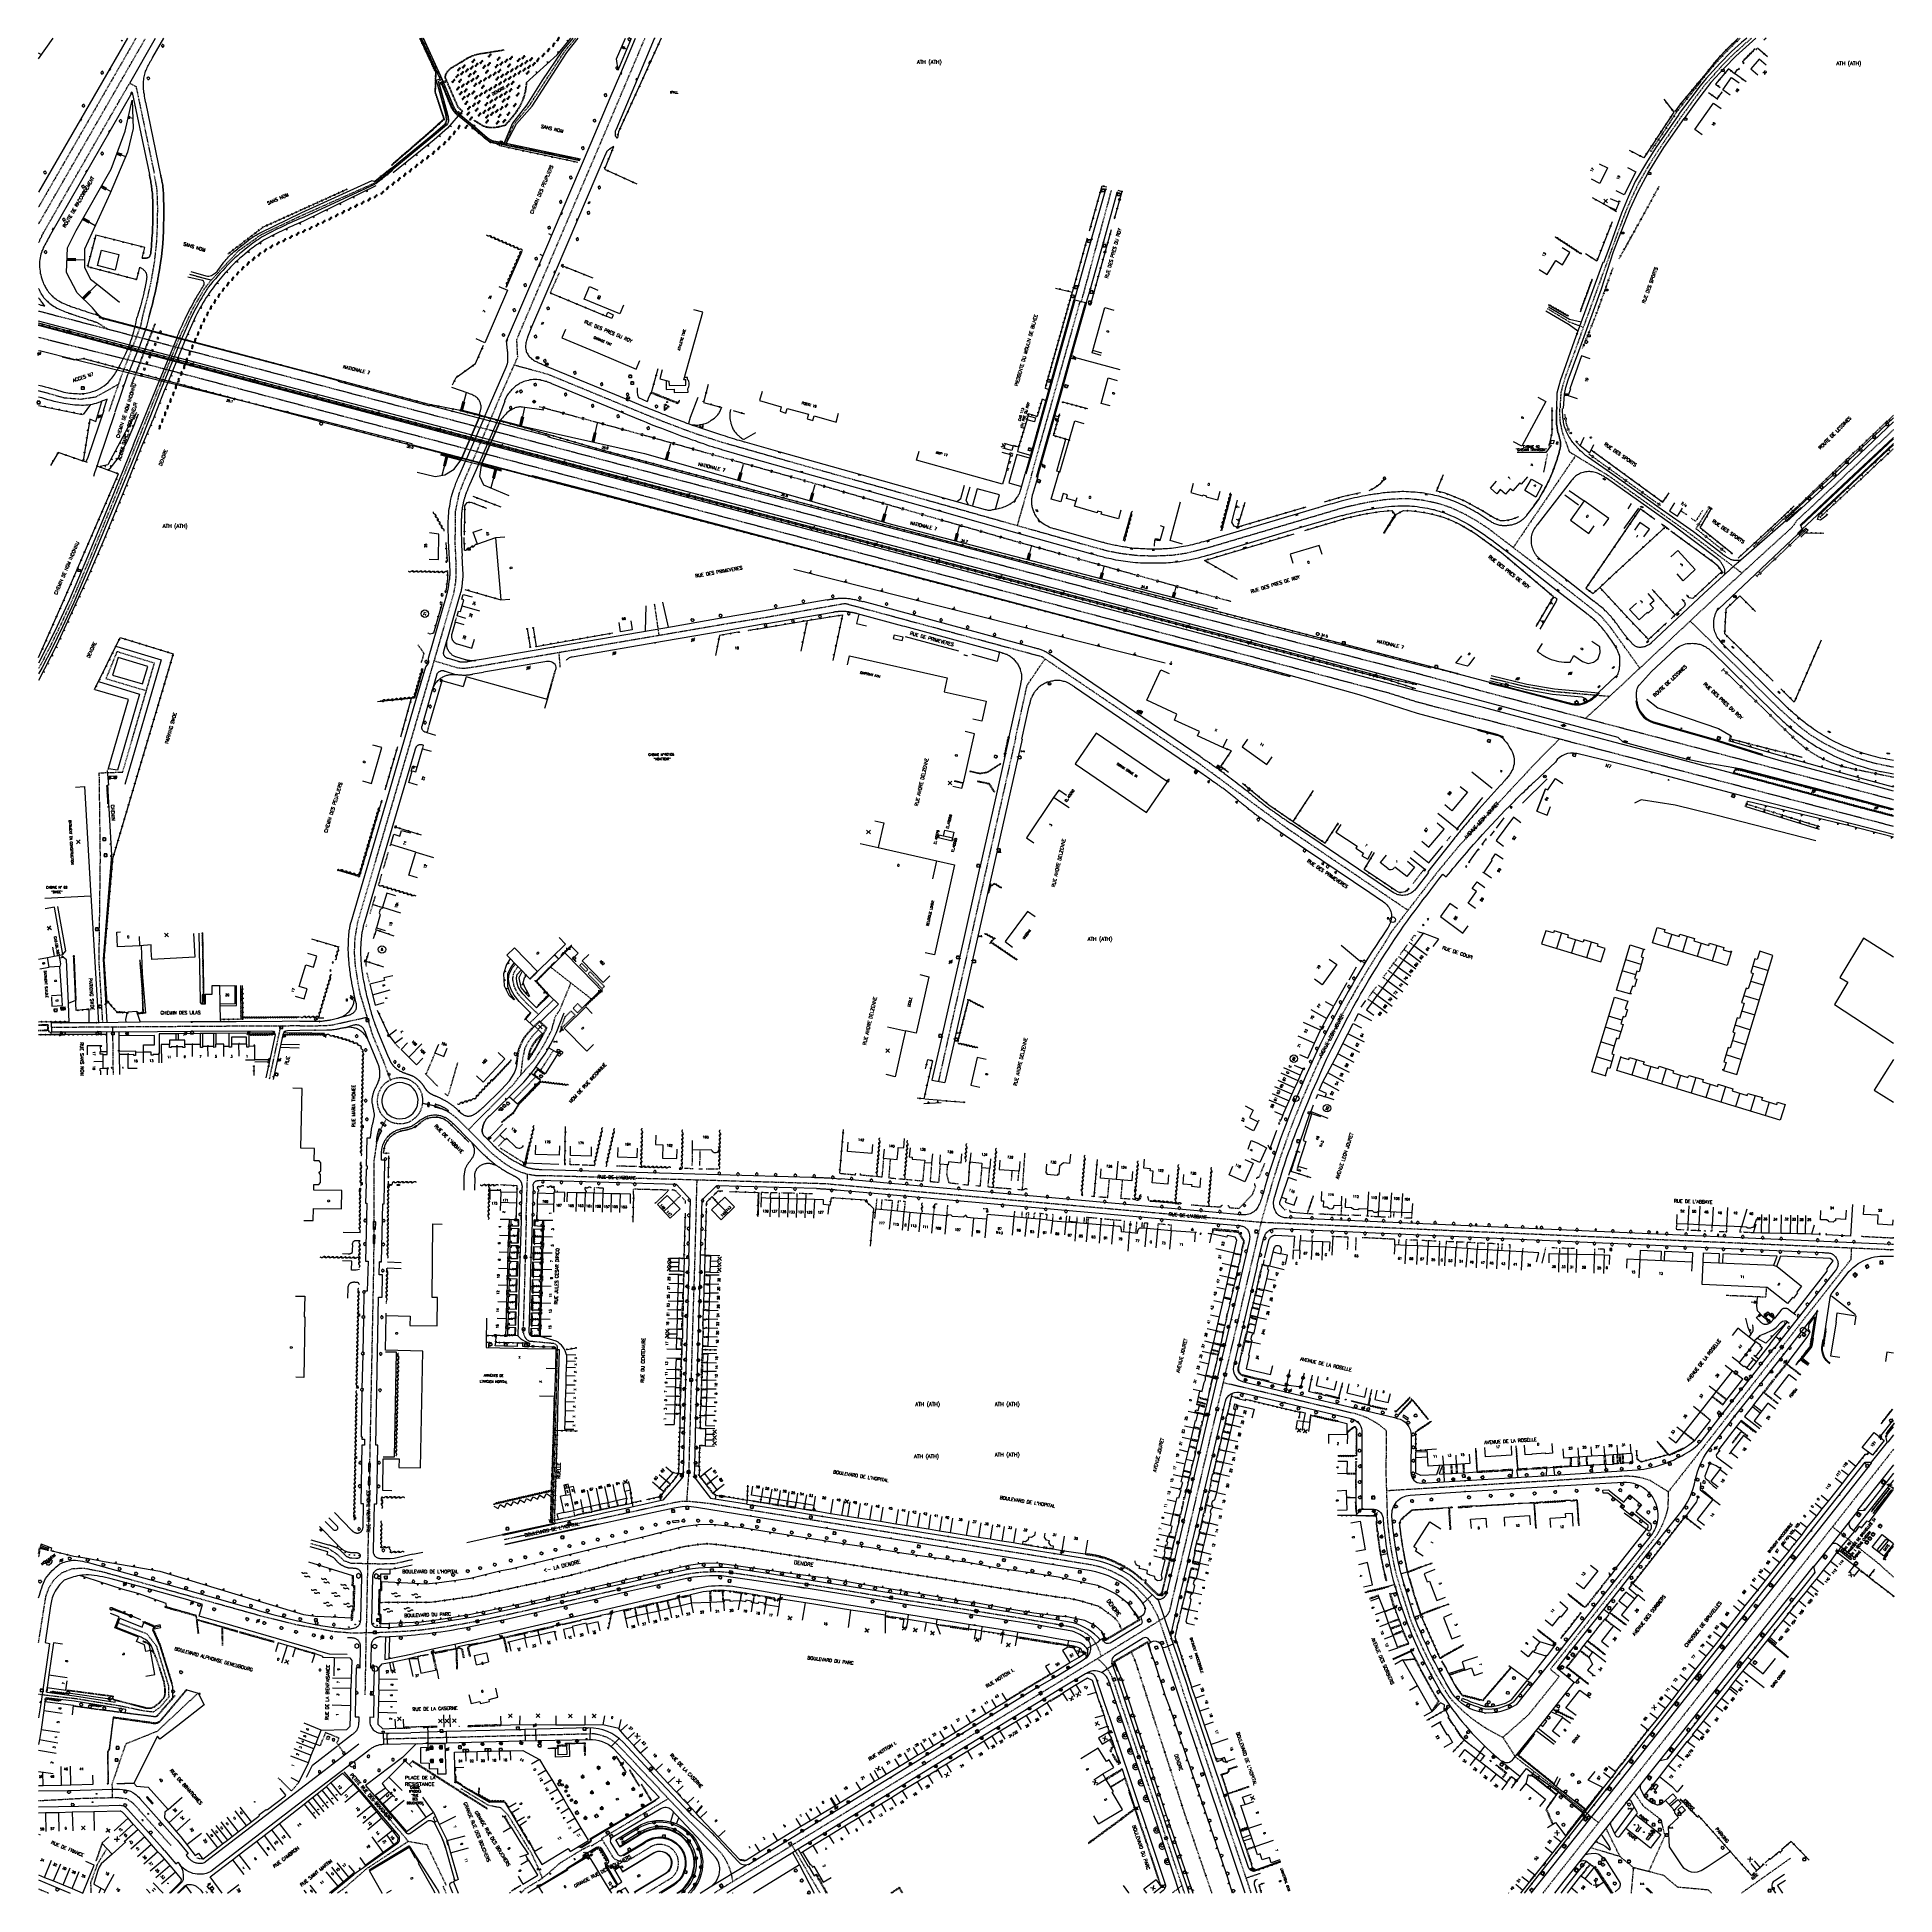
# Model space of a CAD drawing. Header units: millimetres. Extents: x 107999 to 109001, y 146999 to 148001.
import ezdxf
from ezdxf.enums import TextEntityAlignment as Align

# ---------------------------------------------------------------- set-up
doc = ezdxf.new("R2010")
doc.units = ezdxf.units.MM
doc.linetypes.add('DASHED', pattern=[0.75, 0.5, -0.25])
doc.layers.get('0').update_dxf_attribs({"linetype": 'CONTINUOUS'})
for name, color, linetype in [('W0001', 6, 'DASHED'), ('W0008', 7, 'CONTINUOUS'), ('W0017', 7, 'CONTINUOUS'), ('W0100', 7, 'CONTINUOUS'), ('W0105', 7, 'CONTINUOUS'), ('W0112', 1, 'DASHED'), ('W0120', 7, 'CONTINUOUS'), ('W0211', 2, 'CONTINUOUS'), ('W0220', 5, 'DASHED'), ('W0300', 7, 'CONTINUOUS'), ('W0302', 3, 'CONTINUOUS'), ('W0310', 3, 'CONTINUOUS'), ('W0322', 7, 'CONTINUOUS'), ('W0330', 7, 'CONTINUOUS'), ('W0334', 7, 'CONTINUOUS'), ('W0400', 7, 'CONTINUOUS'), ('W0402', 7, 'CONTINUOUS'), ('W0420', 7, 'CONTINUOUS'), ('W0454', 7, 'CONTINUOUS'), ('W0469', 7, 'CONTINUOUS'), ('W0471', 7, 'CONTINUOUS'), ('W0473', 7, 'CONTINUOUS'), ('W0500', 5, 'DASHED'), ('W0851', 7, 'CONTINUOUS'), ('W0980', 7, 'CONTINUOUS'), ('W0984', 7, 'CONTINUOUS'), ('W0989', 7, 'CONTINUOUS'), ('W0991', 7, 'CONTINUOUS'), ('W1102', 7, 'CONTINUOUS'), ('W1471', 7, 'CONTINUOUS'), ('W1474', 7, 'CONTINUOUS')]:
    doc.layers.add(name, color=color, linetype=linetype)
doc.styles.get("Standard").update_dxf_attribs({"font": 'romans.shx', "width": 0.85})

# ---------------------------------------------------------------- blocks, each defined once
blk = doc.blocks.new('t220o')
at = {"color": 0, "linetype": 'Continuous'}
for p, q in [((-0.25, 0.25), (0.25, 0.25)), ((-0.25, -0.25), (0.25, -0.25))]:
    blk.add_line(p, q, dxfattribs=at)
blk = doc.blocks.new('t322o')
at = {"color": 0, "linetype": 'Continuous'}
for radius in [0.25, 0.15]:
    blk.add_circle((0, 0), radius, dxfattribs=at)
blk = doc.blocks.new('t310o')
at = {"color": 0, "linetype": 'Continuous'}
for centre, start, end in [((-0.5, 0.4), 216.8699, 323.1304), ((0.5, -0.4), 36.8699, 143.1303)]:
    blk.add_arc(centre, 0.625, start, end, dxfattribs=at)
blk = doc.blocks.new('T1471')
at = {"color": 0, "linetype": 'Continuous', "flags": 128}
blk.add_lwpolyline([(-0.75, -0.5), (-0.75, 0.5), (0.75, 0.5), (0.75, -0.5), (-0.75, -0.5)], dxfattribs=at)
blk = doc.blocks.new('T300')
for p, q in [((-0.8, 0.5), (-0.9, 0.3)), ((-0.9, 0.3), (-0.9, 0.2)), ((-0.9, 0.2), (-0.7, 0.1)), ((-0.7, 0.6), (-0.8, 0.5)), ((-0.8, -0.1), (-0.7, 0.1)), ((-0.6, 0.7), (-0.7, 0.6)), ((-0.7, 0.1), (-0.7, 0.1)), ((-0.5, 0.7), (-0.6, 0.7)), ((-0.3, 0.6), (-0.5, 0.7)), ((-0.3, 0.6), (-0.2, 0.7)), ((-0.2, 0.6), (-0.3, 0.6)), ((-0.2, 0.7), (-0.1, 0.8)), ((-0.1, 0.8), (0.1, 0.8)), ((0.1, 0.8), (0.2, 0.7)), ((0.2, 0.7), (0.3, 0.6)), ((0.3, 0.6), (0.4, 0.5)), ((0.5, 0.5), (0.3, 0.5)), ((0.4, 0.5), (0.4, 0.5)), ((0.6, 0.4), (0.5, 0.5)), ((0.6, 0.4), (0.7, 0.3)), ((0.7, 0.3), (0.7, 0.2)), ((0.7, 0.2), (0.7, 0.1)), ((0.7, 0.1), (0.7, -0.2)), ((-0.8, -0.2), (-0.8, -0.1)), ((-0.7, -0.3), (-0.8, -0.2)), ((-0.8, -0.2), (-0.8, -0.2)), ((-0.7, -0.4), (-0.7, -0.3)), ((-0.5, -0.5), (-0.7, -0.4)), ((-0.4, -0.5), (-0.5, -0.5)), ((-0.4, -0.5), (-0.3, -0.5)), ((-0.3, -0.5), (-0.3, -0.4)), ((-0.3, -0.6), (-0.3, -0.5)), ((-0.3, -0.5), (-0.3, -0.5)), ((-0.2, -0.7), (-0.3, -0.6)), ((-0.1, -0.8), (-0.2, -0.7)), ((0.1, -0.8), (-0.1, -0.8)), ((0.2, -0.7), (0.1, -0.8)), ((0.3, -0.5), (0.2, -0.5)), ((0.3, -0.6), (0.2, -0.7)), ((0.2, -0.7), (0.2, -0.7)), ((0.5, -0.4), (0.3, -0.5)), ((0.3, -0.5), (0.3, -0.6)), ((0.3, -0.5), (0.3, -0.5)), ((0.6, -0.3), (0.5, -0.4)), ((0.7, -0.2), (0.6, -0.3)), ((0.6, -0.3), (0.6, -0.3))]:
    blk.add_line(p, q)
blk = doc.blocks.new('T420')
for p, q in [((0.7, 0.7), (-0.8, 0.7)), ((-0.8, 0.7), (-0.8, -0.8)), ((0.7, 0.7), (0.7, -0.8)), ((0.7, -0.8), (-0.8, -0.8))]:
    blk.add_line(p, q)
blk.add_ellipse((0, 0), major_axis=(-0.53, 0.53), ratio=1, start_param=3.926991, end_param=10.210176)
blk = doc.blocks.new('T471')
for p, q in [((-0.333334, 0.333334), (-0.333334, -0.333334)), ((-0.333334, 0.333334), (0.333334, 0.333334)), ((-0.333334, 0), (0, 0)), ((0.500001, 0.500001), (1.000002, 1.000002)), ((-0.500001, -0.500001), (-1.000002, -1.000002)), ((-0.333334, -0.333334), (0.333334, -0.333334))]:
    blk.add_line(p, q)
blk.add_ellipse((0, 0), major_axis=(0.471405, 0.471405), ratio=1, start_param=5.4977871438, end_param=11.780972451)
blk = doc.blocks.new('T400')
for p, q in [((-0.15, 0.3), (0.15, 0.3)), ((-0.15, -0.25), (-0.15, 0.3)), ((-0.15, 0.15), (0.15, 0.15)), ((-0.15, 0), (0.15, 0)), ((0.15, 0.3), (0.15, -0.25)), ((-0.15, -0.15), (0.15, -0.15)), ((-0.15, -0.25), (-0.15, -0.3)), ((-0.15, -0.3), (0.15, -0.3)), ((0.15, -0.3), (0.15, -0.25))]:
    blk.add_line(p, q)
blk = doc.blocks.new('t211o')
at = {"color": 0, "linetype": 'Continuous'}
for p, q in [((-0.3, 0.5), (-0.3, 0)), ((0, 1), (0, 0)), ((0.3, 0.5), (0.3, 0))]:
    blk.add_line(p, q, dxfattribs=at)
blk = doc.blocks.new('t991o')
at = {"color": 0, "linetype": 'Continuous'}
for p, q in [((-1, 1), (1, -1)), ((-1, -1), (1, 1))]:
    blk.add_line(p, q, dxfattribs=at)
blk = doc.blocks.new('t500o')
at = {"color": 0, "linetype": 'Continuous'}
for centre, start, end in [((-0.5, 0.625), 216.869898, 323.130102), ((0.5, -0.125), 36.869898, 143.130102), ((0.5, -0.625), 36.869898, 143.130102), ((-0.5, 0.125), 216.869898, 323.130102)]:
    blk.add_arc(centre, 0.625, start, end, dxfattribs=at)
blk = doc.blocks.new('t112o')
at = {"color": 0, "linetype": 'Continuous'}
for p, q in [((-0.5, 0.5), (0.5, 0.5)), ((-0.5, -0.5), (-0.5, 0.5)), ((0.5, 0.5), (0.5, -0.5)), ((0.5, -0.5), (-0.5, -0.5))]:
    blk.add_line(p, q, dxfattribs=at)
blk = doc.blocks.new('T851')
for p, q in [((-0.2, -0.1), (0, 0.3)), ((0, 0.3), (0.2, -0.1)), ((-0.2, -0.1), (0.2, -0.1))]:
    blk.add_line(p, q)
for major_axis in [(-0.106, 0.106), (-0.0354, 0.0354), (-0.0236, 0.0236)]:
    blk.add_ellipse((0, 0), major_axis=major_axis, ratio=1, start_param=3.926991, end_param=10.210176)
blk = doc.blocks.new('HAIE')
at = {"layer": 'W0310', "linetype": 'Continuous'}
for centre, start, end in [((-0.5, 0.375), 216.8699, 323.1304), ((0.5, -0.375), 36.8699, 143.1303)]:
    blk.add_arc(centre, 0.625, start, end, dxfattribs=at)
blk = doc.blocks.new('CLOTURE')
at = {"layer": 'W0322', "linetype": 'Continuous'}
for radius in [0.15, 0.25]:
    blk.add_circle((0, 0), radius, dxfattribs=at)
blk = doc.blocks.new('T454')
for p, q in [((-0.25, 0.25), (0.25, -0.25)), ((-0.25, -0.25), (0.25, 0.25)), ((0.75, 0.75), (0.375, 0.375)), ((-0.375, -0.375), (-0.75, -0.75))]:
    blk.add_line(p, q)
blk.add_ellipse((0, 0), major_axis=(0.354, 0.354), ratio=1, start_param=5.49778714, end_param=11.78097245)
blk = doc.blocks.new('T469')
at = {"color": 0, "linetype": 'Continuous', "flags": 128}
for points in [[(-0.4, 0.4), (0.4, -0.4)], [(-0.4, -0.4), (0.4, 0.4)]]:
    blk.add_lwpolyline(points, dxfattribs=at)
at = {"color": 0, "linetype": 'Continuous'}
blk.add_circle((0, 0), 0.5, dxfattribs=at)
blk = doc.blocks.new('T1474')
at = {"color": 0, "linetype": 'Continuous', "flags": 128}
for points in [[(-0.8, -0.5), (-0.8, 0.5)], [(-0.8, 0), (0.7, 0)], [(0.7, 0), (0.7, -0.5), (0.7, 0.5)]]:
    blk.add_lwpolyline(points, dxfattribs=at)

msp = doc.modelspace()

# ---------------------------------------------------------------- linework, layer by layer
at = {"layer": 'W0001'}
for p, q in [((108562.1, 147857.6), (108578.4, 147917.9)), ((108037.4, 147843), (108031.5, 147846.7)), ((108331.9, 147695), (108334.4, 147677.9)), ((108980, 147594.6), (108780.8, 147647.2)), ((108845, 147643.3), (108833.8, 147633.2)), ((109000, 147575), (108777.4, 147633.2)), ((109000, 147589.3), (108980, 147594.6)), ((108298, 147482), (108276.1, 147499.1)), ((108277.7, 147481.7), (108264.8, 147469)), ((108270.6, 147443.4), (108277.5, 147454.2)), ((108255.9, 147427.4), (108268, 147440)), ((108858.7, 147000), (108859.9, 147013.6)), ((108876.1, 147009.5), (108859.9, 147013.6)), ((108944.5, 147018.8), (108918.1, 147000))]:
    msp.add_line(p, q, dxfattribs=at)
for points in [[(108052.5, 148000), (108000, 147909)], [(108244, 147795.2), (108244, 147795.2), (108248.2, 147805.3), (108258.3, 147828.1), (108257.8, 147837.5), (108261.9, 147847.2), (108306.7, 147952.2), (108326.9, 148000)], [(108923.5, 148000), (108919.3, 147996.4), (108912.2, 147989.9), (108906.9, 147984.4), (108902, 147978.9), (108897.6, 147973.9), (108893.4, 147968.3), (108885.7, 147957.8)], [(108002.5, 147894.9), (108049.1, 147975.8)], [(108049.1, 147975.8), (108052.5, 147973.9), (108062.3, 147927.1)], [(108885.6, 147957.7), (108876.1, 147943.9), (108868.6, 147932.3), (108862.7, 147922.1), (108859.1, 147914.6), (108856, 147907.5), (108853.8, 147901.8), (108849.5, 147890.2), (108845.2, 147878.3), (108840.4, 147865.1), (108834.2, 147848.1), (108828, 147830.7), (108823, 147817.3), (108821.7, 147812.9), (108820.7, 147809), (108820.4, 147804.9), (108820.2, 147800.3)], [(108056.2, 147850.3), (108058.7, 147860), (108060.5, 147867.8), (108061.7, 147874.5), (108062.5, 147879.3), (108063.6, 147889.1), (108064.1, 147898.9), (108064.2, 147908.8), (108064.1, 147913), (108063.8, 147918.9), (108062.5, 147925.7)], [(108535.2, 147764.1), (108561.5, 147858)], [(108813.3, 147854.3), (108825.1, 147847.1), (108832.8, 147844.1)], [(108863.2, 147660.4), (108850.7, 147677.8), (108846.7, 147683.3), (108842.1, 147688.5), (108836.5, 147693.1), (108803.8, 147718.6), (108781.7, 147735.5), (108775.6, 147739.5), (108769.1, 147743.2), (108761.7, 147746.7), (108754.9, 147749), (108745.8, 147750.9), (108738.7, 147751.6), (108730.8, 147751.5), (108725, 147751), (108717.4, 147749.8), (108711.8, 147748.7), (108704.2, 147747), (108629.8, 147725), (108618.5, 147722.2), (108611.1, 147721.1), (108600.9, 147720.7), (108592.1, 147721), (108583.1, 147722.1), (108577.1, 147723.3), (108572, 147724.6), (108493.2, 147746.8), (108429, 147764.8), (108368.2, 147782.1), (108361.2, 147784.4), (108355.4, 147786.3), (108348.9, 147788.6), (108343.2, 147790.8), (108336.1, 147793.5), (108329.8, 147796), (108325.9, 147797.6), (108274.6, 147818.7), (108256.4, 147823.7)], [(108043.1, 147813.4), (108030.7, 147806.4), (108022.5, 147805.2), (108013.5, 147806), (108005.3, 147808.4), (108000, 147809.8)], [(108058.3, 147795.2), (108049.2, 147772.6), (108043.6, 147758.7), (108038.7, 147746.6), (108033.9, 147734.9), (108026.8, 147717.7), (108021.3, 147704.6), (108017.3, 147695.4), (108011.3, 147682.5), (108006.2, 147672), (108001.6, 147663.1), (108000, 147660.2)], [(108233.6, 147771), (108244, 147795.2)], [(108820, 147800.3), (108820, 147797.2), (108820.1, 147793.5), (108821.5, 147787.2), (108825.2, 147777), (108846.5, 147764), (108872.9, 147745.2), (108891, 147732.3), (108918.3, 147711.6)], [(109000, 147788.9), (108973.6, 147764), (108947.9, 147739.9), (108945.2, 147736.2)], [(108828.6, 147774.9), (108795, 147725.4)], [(108189.7, 147438.3), (108185.7, 147449.1), (108180.1, 147462.5), (108173.4, 147484.6), (108172.3, 147490.4), (108170.8, 147500), (108170.3, 147506.9), (108170.6, 147514.7), (108172.1, 147523.5), (108203.2, 147629.8), (108211.3, 147657.5), (108223.9, 147700.8), (108225, 147707.4), (108225.1, 147716.7), (108224.6, 147727.8), (108224.8, 147745), (108226.9, 147755), (108229.6, 147761.8), (108233.6, 147771)], [(108535.2, 147764.1), (108527.5, 147737.1)], [(108945.2, 147736.2), (108906.8, 147701.1), (108845, 147643.3)], [(108673.4, 147573.7), (108624.3, 147609.9), (108541, 147666.4), (108434.8, 147695.1), (108390.9, 147687.4)], [(109000, 147606.9), (108994.5, 147608), (108988.3, 147609.4), (108978.5, 147612.5), (108969.8, 147616.1), (108961.3, 147620.5), (108955, 147624.5), (108950.7, 147627.7), (108943.9, 147633.4), (108937.8, 147639.1), (108890.4, 147685.7)], [(108239.3, 147661.6), (108233.6, 147660.7), (108229.4, 147660.1), (108225.9, 147660.4), (108213.2, 147664.2)], [(108532.7, 147650.8), (108542.6, 147665.4)], [(108782.7, 147655), (108802, 147650.4), (108817, 147647.8), (108847, 147645.2)], [(108532.7, 147650.8), (108526.5, 147622.7)], [(108526.7, 147622.7), (108517, 147579.4), (108508, 147539.3), (108498.4, 147496.7), (108485.1, 147437.6)], [(108738.2, 147529.8), (108673.4, 147573.7)], [(108269.5, 147473.6), (108263.2, 147479.5), (108258.4, 147484.8), (108256.4, 147488.7), (108255.6, 147492.7), (108256.2, 147496.2), (108258.4, 147499.5)], [(108231.7, 147411.5), (108255.4, 147435.3), (108260, 147441.1), (108267.4, 147449.2), (108272.3, 147457.1), (108276.6, 147465.2), (108278.5, 147472.5), (108281, 147476.1), (108287, 147490.6)], [(108140.8, 147467.5), (108151.1, 147467.6), (108155.1, 147467.7), (108158.7, 147468.1), (108177.2, 147472.2)], [(108260, 147441.1), (108261.1, 147450.2), (108262.3, 147455.6), (108264.1, 147459.1), (108266.7, 147462.5), (108269.5, 147465.3)], [(108182.9, 147430.2), (108182.6, 147428.6), (108182.5, 147427), (108182.6, 147425.4), (108182.9, 147423.8), (108183.5, 147422.3), (108184.2, 147420.8), (108185.1, 147419.5), (108186.2, 147418.3), (108187.4, 147417.2), (108188.8, 147416.3), (108190.3, 147415.6), (108191.8, 147415.1), (108193.4, 147414.9), (108195, 147414.8), (108196.7, 147414.9), (108198.2, 147415.2), (108199.8, 147415.8), (108201.2, 147416.5), (108202.5, 147417.5), (108203.8, 147418.6), (108204.8, 147419.8), (108205.7, 147421.2), (108206.3, 147422.7), (108206.8, 147424.2), (108207.1, 147425.8), (108207.2, 147427.4), (108207, 147429.1), (108206.7, 147430.6), (108206.1, 147432.2), (108205.3, 147433.6), (108204.4, 147434.9), (108203.3, 147436.1), (108202, 147437.1), (108200.6, 147438), (108199.2, 147438.7), (108197.6, 147439.1), (108196, 147439.4), (108194.4, 147439.4), (108192.8, 147439.3), (108191.2, 147438.9), (108189.7, 147438.3), (108188.2, 147437.5), (108186.9, 147436.6), (108185.8, 147435.5), (108184.7, 147434.2), (108183.9, 147432.8), (108183.2, 147431.3), (108182.9, 147430.2)], [(108207.1, 147425.8), (108214.1, 147424.3), (108220.6, 147421.4), (108225.3, 147417.9), (108236.5, 147406.7)], [(108236.4, 147406.7), (108244.1, 147399), (108249.9, 147394.3), (108254.4, 147391.3), (108258.8, 147389.1), (108263.5, 147387.6), (108268, 147386.9), (108271.1, 147386.9), (108366.4, 147384.2), (108424.1, 147382.5), (108457.3, 147379.5)], [(108999, 147346.7), (108659.1, 147361.5), (108457.3, 147379.5)], [(108938.3, 147292.3), (108977.2, 147341.7), (108977.4, 147347.6)], [(109000, 147346.7), (108999.8, 147346.7), (108999.8, 147346.7), (108999.4, 147346.7), (108999.4, 147346.7), (108999.3, 147346.7), (108999.3, 147346.7), (108999.3, 147346.7), (108999.2, 147346.7), (108999.2, 147346.7), (108998.3, 147346.7), (108998.2, 147346.7), (108998.2, 147346.7), (108999, 147346.7)], [(109000, 147170.3), (108992.2, 147177.4)], [(108584.4, 147099.4), (108604.1, 147040.8), (108605.1, 147037.8), (108617.1, 147001.7), (108617.7, 147000)], [(108860.1, 147054.2), (108865, 147047), (108874.5, 147039.6), (108876.7, 147030.8), (108868, 147011.6)], [(108859.9, 147013.6), (108852.6, 147019.6), (108845, 147034.9)], [(108852.6, 147019.6), (108843, 147022.5), (108836.6, 147024.4)], [(108616.4, 147004), (108611.1, 147000)], [(108658.5, 147010.5), (108651, 147008)], [(108876.1, 147009.5), (108883.4, 147003.3), (108899.9, 147001.8), (108901.8, 147000)]]:
    msp.add_lwpolyline(points, dxfattribs=at)
at = {"layer": 'W0001', "flags": 128}
for points in [[(108291.9, 147934.2), (108251.2, 147942.7), (108247.2, 147943.5), (108244.6, 147944.2), (108241.6, 147945.8), (108234.3, 147952), (108224.9, 147960.3), (108223.6, 147962.1), (108217.2, 147977.8), (108206.9, 148000)], [(108251.2, 147942.7), (108251.5, 147943.3), (108256.5, 147953.9), (108264.6, 147963.7), (108283.5, 147992.7), (108289.5, 148000)], [(108058.4, 147795.2), (108064.7, 147811), (108076.3, 147839.4), (108083.3, 147854.4), (108089.4, 147864.9), (108093.1, 147869.6), (108107.8, 147885.4), (108119.9, 147894), (108142.4, 147904.7), (108181.3, 147922), (108212, 147947.1), (108219.5, 147953.4), (108220.4, 147956.3), (108220, 147958.9), (108215.6, 147976.6), (108217.2, 147977.8)], [(108081.3, 147872.7), (108089.3, 147870.6), (108093.1, 147869.6)], [(108780.8, 147647.2), (108744.4, 147657.1), (108610.9, 147691.5), (108037.4, 147843), (108003.2, 147851.9), (108000, 147852.7)], [(108054.7, 147843.8), (108055.2, 147845.3), (108056.2, 147850.3)], [(108000, 147838.7), (108062.5, 147823.1), (108504.8, 147706.1), (108727.3, 147647.2), (108743, 147642.2), (108777.4, 147633.2)], [(108045.6, 147820.3), (108045.7, 147820.6), (108054.7, 147843.8)], [(108038, 147798.8), (108043.1, 147813.4), (108045.6, 147820.3)], [(108390.9, 147687.4), (108372.2, 147684.4), (108334.4, 147677.9), (108302.1, 147672.4), (108280.6, 147668.7), (108239.3, 147661.6)], [(108034.6, 147469.2), (108032.6, 147502), (108033.3, 147558.4), (108032.7, 147603.9), (108041.8, 147604.2), (108045.3, 147604.2), (108062.4, 147663), (108042.2, 147669.2), (108036.3, 147654.7), (108058.1, 147648.2)], [(108281.2, 147660.9), (108280.9, 147664.7), (108280.6, 147668.7)], [(108140.8, 147467.5), (108134.2, 147467.4), (108125.4, 147467.4), (108006.8, 147466.6)], [(108040.3, 147441.2), (108040, 147466.8)], [(108124.5, 147439), (108130.6, 147467.4)], [(108187.4, 147417.2), (108185.6, 147414.1), (108184.2, 147411.4), (108182.2, 147404.7), (108180.8, 147395.1), (108180.6, 147340.4), (108178.6, 147241.4), (108178, 147209.9), (108177.2, 147170.2), (108176.7, 147146.6), (108176.5, 147140.4), (108175.9, 147106.8)], [(108262.8, 147362.9), (108263.6, 147387.6)], [(108354.8, 147384.5), (108353.7, 147341.9), (108352.6, 147307.4), (108351.9, 147282.7), (108351.8, 147276.2), (108351.5, 147265.7), (108351.2, 147253), (108350.8, 147240.4), (108350.5, 147227.4), (108349.3, 147211.1)], [(108261.3, 147302), (108261.3, 147302.3), (108261.9, 147321.6), (108262.5, 147342.7), (108262.7, 147350.9), (108263, 147362.4), (108263.1, 147365.5)], [(108277.6, 147296.2), (108264.9, 147297.4)], [(108277.2, 147200.8), (108278, 147225.6), (108278.7, 147249.3), (108279.8, 147294.1)], [(109000, 147239.2), (108952.7, 147179.1), (108878, 147084.7), (108811, 147000)], [(108566.7, 147177), (108535.4, 147182.1), (108506.8, 147186.6), (108475.3, 147191.7), (108460.6, 147194), (108443.3, 147196.8), (108423.6, 147200), (108399, 147203.9), (108372.8, 147208.1), (108364.8, 147209.4), (108361.7, 147209.9), (108350.4, 147211.1), (108349.3, 147211.1), (108346.8, 147211.1), (108342.1, 147210.3), (108337.2, 147209.2), (108335.6, 147208.9), (108334.1, 147208.6), (108318.8, 147205.2), (108301.2, 147201.4), (108286.4, 147198.2), (108250.9, 147190.4)], [(108992.2, 147177.4), (108967.1, 147197.4)], [(108146.7, 147188.5), (108156.2, 147185.8), (108160.9, 147182.7), (108164.4, 147179.3), (108168.5, 147177.8), (108177.3, 147177.7), (108184.3, 147177.5), (108192.1, 147177.7), (108201.5, 147179.8)], [(108000, 147135.1), (108003.9, 147159.9), (108005.7, 147164.8), (108008.3, 147168.9), (108012.7, 147172.8), (108018.6, 147175), (108024.8, 147175.1), (108034.5, 147173.2), (108089.3, 147158), (108121.9, 147148.9), (108138.5, 147144.8), (108150.9, 147142.6), (108158.6, 147141.1), (108169.4, 147140.2), (108176.5, 147140.4), (108183.1, 147140.5), (108197.7, 147141.2), (108205.3, 147141.8), (108207.2, 147142), (108210.8, 147142.5), (108213.5, 147142.8), (108217.3, 147143.4), (108219.7, 147143.7), (108222.1, 147144.1), (108224.2, 147144.5), (108226.5, 147144.8), (108228.8, 147145.2), (108235.3, 147146.4), (108247.9, 147149.1), (108254.4, 147150.5), (108268.7, 147153.7), (108275.1, 147155.2), (108290.9, 147158.7), (108295.1, 147159.7), (108299, 147160.6), (108315.8, 147164.4), (108324.8, 147166.5), (108342, 147170.3), (108349, 147171.9), (108353.5, 147172.6), (108355.1, 147172.8), (108358.4, 147173.1), (108359.7, 147173.1), (108361.4, 147173.2), (108364.4, 147173.3), (108366.1, 147173.3), (108367.4, 147173.3), (108369.7, 147173.1), (108370.9, 147173), (108373, 147172.8), (108374.8, 147172.5), (108376, 147172.4), (108377.4, 147172.2), (108380.2, 147171.8), (108388.1, 147170.6), (108403.1, 147168.3), (108417.6, 147166), (108427.1, 147164.5), (108457.4, 147159.5), (108487.4, 147154.9), (108506.9, 147151.8), (108519.5, 147149.8), (108526, 147148.8), (108548.1, 147145.1), (108549.7, 147144.8), (108551.3, 147144.5), (108552.4, 147144.3), (108553.8, 147144.1), (108554.8, 147143.9), (108556.1, 147143.6), (108557.2, 147143.5), (108558.2, 147143.2), (108559.4, 147142.7), (108560.7, 147142.2), (108561.6, 147141.7), (108562.9, 147141.1), (108564.6, 147140.1), (108565.5, 147139.5), (108566.5, 147138.7), (108567.5, 147137.8)], [(108598.5, 147157.7), (108592.3, 147164.3), (108586.6, 147169), (108586.6, 147169)], [(108000, 147107.2), (108020.5, 147104.8), (108043.7, 147101), (108057.1, 147098.2), (108062, 147097.7), (108065.3, 147100), (108070.3, 147105.7), (108070.2, 147111.5), (108063.7, 147132.9), (108058.4, 147139.7), (108042.8, 147145.6)], [(108039.9, 147051.5), (108039.7, 147058.9), (108047.1, 147080.5), (108064, 147087.3), (108086, 147107.8)], [(108653.7, 147000), (108652.6, 147003.4), (108649.4, 147012.8), (108616.8, 147109.3)], [(108185.8, 147083.1), (108296.7, 147085.9)], [(108789.4, 147083.9), (108796.1, 147073.4), (108817.6, 147056.7), (108841, 147037.9)], [(108312.9, 147079.2), (108348.8, 147041), (108367.8, 147021.8)], [(108227.7, 147056.3), (108242.4, 147047.4), (108249, 147046.1), (108253.1, 147041.9), (108263.1, 147025.5), (108265.5, 147021.7), (108268.9, 147014.5), (108271.5, 147007.9)], [(108000, 147049.8), (108023.7, 147051.1), (108042.5, 147051.5), (108047.4, 147050.9), (108050.8, 147048.6), (108071.2, 147025.7)], [(108161.1, 147000), (108164.9, 147002.7), (108176.8, 147013.1), (108199.3, 147027.9), (108179.6, 147051.1)], [(108309.9, 147018.9), (108303.5, 147029.4), (108303.5, 147029.4), (108339.5, 147050.9)], [(108036.8, 147024), (108031.6, 147015.4), (108028, 147005.5), (108028.2, 147000)], [(108199.3, 147027.9), (108209.2, 147026.1), (108219.6, 147004.3)], [(108259.9, 147000), (108262.1, 147002.2), (108271.5, 147007.9), (108281.4, 147016.4), (108292.9, 147023.4), (108297.5, 147025.8)], [(108297.8, 147025.3), (108303.8, 147028.9)], [(108329.7, 147024.7), (108317.3, 147017.2)], [(108406.2, 147025.7), (108415.4, 147009.9), (108421.2, 147000)], [(108218, 147003.6), (108219.6, 147000)], [(108327.7, 147000), (108340.4, 147007.7)], [(108000, 147002.2), (108004.6, 147000.3), (108005.3, 147000)], [(108091, 147000), (108090.2, 147001.1)]]:
    msp.add_lwpolyline(points, dxfattribs=at)
at = {"layer": 'W0001'}
for points in [[(108819.8, 147622.1), (108807.1, 147609.3), (108792.5, 147593.6), (108778.2, 147578.2), (108765.5, 147564.2), (108754.4, 147550.8), (108729.1, 147517.9), (108726.1, 147512.8), (108726.2, 147512.9), (108726.2, 147512.9), (108726.2, 147512.9), (108726.2, 147512.8), (108726, 147512.6), (108726, 147512.6), (108726, 147512.5), (108726.1, 147512.7), (108726.1, 147512.7), (108726, 147512.6), (108726, 147512.5), (108723.7, 147509.1), (108721.5, 147505.7), (108719.3, 147502.2), (108717.1, 147498.7), (108715, 147495.2), (108712.9, 147491.6), (108710.8, 147488.1), (108708.8, 147484.5), (108706.8, 147480.9), (108704.8, 147477.3), (108701.9, 147471.9), (108699.1, 147466.5), (108696.3, 147461.1), (108693.6, 147455.6), (108691, 147450.1), (108688.4, 147444.5), (108685.9, 147438.9), (108683.5, 147433.3), (108681.1, 147427.7), (108678.8, 147422), (108677.1, 147417.8), (108677.1, 147417.8), (108675.5, 147413.6), (108673.9, 147409.3), (108672.4, 147405.1), (108670.9, 147400.9), (108669.4, 147396.6), (108668, 147392.4), (108666.7, 147388.1), (108665.3, 147383.8), (108664.1, 147379.6), (108663.9, 147378.8), (108663.7, 147378.2), (108663.5, 147377.4), (108659, 147361.6), (108653.7, 147339.1), (108636.4, 147266), (108615.9, 147178.7), (108611, 147157.9), (108609.5, 147151.5, -0.090796), (108607.6, 147148.9), (108604.2, 147146.8), (108572.9, 147127.6), (108540.3, 147107.7), (108496.5, 147081), (108440.3, 147046.6), (108407.6, 147026.6), (108406.2, 147025.7), (108402.8, 147023.6), (108375.8, 147007.1), (108364.3, 147000)], [(108584.4, 147099.4), (108580.3, 147112), (108578.6, 147116.7, 0.124484), (108570.8, 147126.3, 0.124484)]]:
    msp.add_lwpolyline(points, format="xyb", dxfattribs=at)
at = {"layer": 'W0001', "flags": 128}
for points in [[(108938.3, 147292.4), (108912.1, 147259), (108878.6, 147216.3), (108868.9, 147222.3, 0.106696), (108854, 147224.6), (108726.8, 147216.8)], [(108878.6, 147216.3), (108878.3, 147207.6, -0.085265), (108872, 147192.4), (108854.8, 147170.7), (108822.5, 147130), (108816.6, 147122.6), (108815, 147120.6), (108819.8, 147116.7), (108803.2, 147096.1), (108789.4, 147083.9, -0.104201), (108761.1, 147105, -0.018873), (108759.9, 147106.7), (108756.6, 147112.1, -0.039014), (108739.5, 147147.8), (108733.8, 147165.7), (108732.1, 147171.4, -0.039677), (108727.3, 147201.3), (108726.5, 147226.5), (108726.7, 147249.1, 0.137988), (108708.3, 147258.7), (108638.6, 147275.1)], [(108598.5, 147157.7, -0.03907), (108603.6, 147148.6), (108616.8, 147109.3)]]:
    msp.add_lwpolyline(points, format="xyb", dxfattribs=at)
at = {"layer": 'W0001'}
for centre, radius, start, end in [((108266.7, 147302.5), 5.38, 185.4334, 250.8463), ((108277.3, 147293.7), 2.52, 10.3817, 84.6207), ((108558.6, 147128.9), 48.8, 61.0291, 80.4986), ((108575.4, 147154.8), 18.1, 51.8207, 67.7752), ((108547.7, 147120.8), 26.1, 15.1723, 40.5948), ((108297, 147063.8), 22.1, 44.2454, 90.9017), ((108334.9, 147016.1), 10.1, 303.2948, 121.0305), ((108315.2, 147025.2), 8.21, 229.9992, 284.361), ((108342.9, 147002.3), 31.6, 6.9355, 38.0789)]:
    msp.add_arc(centre, radius, start, end, dxfattribs=at)
at = {"layer": 'W0008'}
for p, q in [((108327.2, 147680.4), (108327.5, 147694)), ((108336.4, 147695.9), (108339.4, 147682.5)), ((108263.9, 147449.4), (108263.9, 147449.4)), ((108264.3, 147449.3), (108264.3, 147449.3)), ((108877.1, 147049.9), (108881.7, 147044.7)), ((108861.3, 147041.9), (108874.6, 147031.5)), ((108867.2, 147002.5), (108867.3, 147002.6))]:
    msp.add_line(p, q, dxfattribs=at)
for points in [[(108047.9, 148000), (108000, 147917)], [(108049.1, 147975.8), (108063, 148000)], [(108065.8, 147926.2), (108057.8, 147965.4), (108057.7, 147965.5), (108057.7, 147965.5), (108057.7, 147965.5), (108057.7, 147965.6), (108057.7, 147965.6), (108057.7, 147965.7), (108057.7, 147965.7), (108057.7, 147965.8), (108057.7, 147965.8), (108057.7, 147965.9), (108057.5, 147966.8), (108057.3, 147967.7), (108057.1, 147968.7), (108057, 147969.6), (108056.8, 147970.6), (108056.7, 147971.5), (108056.6, 147972.5), (108056.5, 147973.4), (108056.5, 147974.4), (108056.5, 147975.3), (108056.5, 147975.3), (108056.5, 147976.1), (108056.6, 147976.8), (108056.7, 147977.6), (108056.8, 147978.4), (108056.9, 147979.1), (108057.1, 147979.9), (108057.3, 147980.6), (108057.5, 147981.3), (108057.7, 147982.1), (108058, 147982.8), (108058.3, 147983.5), (108058.6, 147984.1), (108058.9, 147984.8), (108059.2, 147985.5), (108059.5, 147986.1), (108059.9, 147986.8), (108060.2, 147987.4), (108060.6, 147988), (108061, 147988.7), (108061.3, 147989.3), (108061.3, 147989.3), (108061.4, 147989.4), (108061.4, 147989.5), (108061.4, 147989.5), (108061.5, 147989.5), (108061.5, 147989.6), (108061.5, 147989.7), (108061.5, 147989.7), (108061.6, 147989.8), (108061.6, 147989.8), (108067.5, 148000)], [(108240.6, 147796.1), (108241.9, 147799), (108252.1, 147822.6), (108252.1, 147822.7), (108252.1, 147822.7), (108252.1, 147822.7), (108252.1, 147822.8), (108252.1, 147822.8), (108252.2, 147822.9), (108252.2, 147822.9), (108252.2, 147823), (108252.2, 147823), (108252.2, 147823), (108252.3, 147823.1), (108252.3, 147823.2), (108252.4, 147823.3), (108252.4, 147823.4), (108252.5, 147823.5), (108252.5, 147823.7), (108252.5, 147823.8), (108252.6, 147823.9), (108252.6, 147824), (108252.6, 147824.1), (108252.8, 147824.4), (108252.8, 147824.8), (108252.9, 147825.1), (108252.9, 147825.5), (108253, 147825.9), (108253, 147826.2), (108253, 147826.6), (108253, 147827), (108253, 147827.4), (108253, 147827.8), (108253, 147828.1), (108253, 147828.4), (108253, 147828.8), (108253, 147829.1), (108252.9, 147829.4), (108252.9, 147829.8), (108252.9, 147830.1), (108252.9, 147830.5), (108252.9, 147830.8), (108252.8, 147831.1), (108252.8, 147831.2), (108252.8, 147831.2), (108252.8, 147831.3), (108252.8, 147831.3), (108252.8, 147831.4), (108252.8, 147831.4), (108252.8, 147831.5), (108252.8, 147831.5), (108252.8, 147831.6), (108252.8, 147831.6), (108252.8, 147831.6), (108252.2, 147836.8), (108269.8, 147877.7), (108281.7, 147905.6), (108297.9, 147943.6), (108308.1, 147967.8), (108313.8, 147981.1), (108321.7, 148000)], [(108332.3, 148000), (108331.9, 147999.7), (108322.6, 147977.7), (108311.1, 147950.3), (108311.1, 147950.3), (108311.1, 147950.3), (108311, 147950.2), (108311, 147950.2), (108311, 147950.2), (108311, 147950.2), (108311, 147950.1), (108311, 147950.1), (108311, 147950.1), (108311, 147950), (108310.9, 147949.9), (108310.9, 147949.7), (108310.8, 147949.5), (108310.8, 147949.4), (108310.8, 147949.2), (108310.8, 147949), (108310.8, 147948.8), (108310.8, 147948.6), (108310.8, 147948.5), (108310.8, 147948.3), (108310.8, 147948.3), (108310.8, 147948.1), (108310.8, 147947.9), (108310.9, 147947.8), (108310.9, 147947.6), (108310.9, 147947.4), (108310.9, 147947.3), (108311, 147947.1), (108311.1, 147947), (108311.1, 147946.9), (108311.2, 147946.7), (108311.3, 147946.7), (108311.3, 147946.6), (108311.4, 147946.5), (108311.5, 147946.5), (108311.6, 147946.4), (108311.6, 147946.4), (108311.7, 147946.3), (108311.8, 147946.3), (108311.9, 147946.2), (108312, 147946.2)], [(108920.9, 148000), (108918, 147997.6), (108912.6, 147992.7), (108906.3, 147986.3), (108899, 147978.2), (108895.7, 147974.3), (108890.8, 147967.6), (108884.5, 147959.4), (108884.2, 147958.9)], [(108925.7, 148000), (108915, 147990.2), (108908.8, 147983.9), (108901.6, 147976), (108897.9, 147971.4), (108893.4, 147965.4), (108887.1, 147956.7)], [(108005.8, 147893), (108050.5, 147970.6), (108059.7, 147926.5)], [(108884.2, 147958.9), (108872, 147941.2), (108867.4, 147933.8), (108860.8, 147922.7), (108857, 147914.2), (108853.4, 147905.6), (108846.5, 147886.4), (108843.6, 147878.9), (108843.2, 147879), (108829.3, 147840.5), (108827.9, 147836.6), (108821.1, 147817.8), (108820.4, 147815.8), (108819.5, 147812.5), (108818.5, 147808.6), (108818.3, 147800.3)], [(108822.1, 147800.4), (108822.6, 147808), (108823.4, 147811.6), (108824.6, 147815.8), (108830.3, 147831.2), (108842.5, 147864.9), (108849.1, 147885), (108854.8, 147899.7), (108858, 147907.9), (108862.5, 147917.6), (108867.7, 147927.4), (108876.2, 147941), (108887.1, 147956.6)], [(108310.1, 147941.5), (108307.8, 147940.1), (108307.8, 147940.1), (108307.8, 147940.1), (108307.7, 147940.1), (108307.7, 147940.1), (108307.7, 147940.1), (108307.7, 147940), (108307.7, 147940), (108307.6, 147940), (108307.6, 147940), (108307.6, 147940), (108307.6, 147940), (108307.6, 147940), (108307.5, 147939.9), (108307.3, 147939.8), (108307.2, 147939.7), (108307.1, 147939.6), (108307, 147939.5), (108306.8, 147939.4), (108306.7, 147939.3), (108306.6, 147939.2), (108306.5, 147939.1), (108306.4, 147939), (108306.3, 147938.9), (108306.3, 147938.8), (108306.2, 147938.7), (108306.1, 147938.5), (108306.1, 147938.4), (108306, 147938.3), (108305.9, 147938.2), (108305.9, 147938.1), (108305.8, 147938), (108305.8, 147937.8), (108305.8, 147937.8), (108305.8, 147937.8), (108305.7, 147937.7), (108305.7, 147937.7), (108305.7, 147937.6), (108305.7, 147937.6), (108305.7, 147937.5), (108305.6, 147937.5), (108305.6, 147937.5), (108305.6, 147937.4), (108290.5, 147902), (108278.4, 147873.8), (108265.8, 147844.2), (108263.6, 147838.7), (108263.6, 147838.6), (108263.5, 147838.6), (108263.5, 147838.6), (108263.5, 147838.5), (108263.5, 147838.5), (108263.5, 147838.4), (108263.5, 147838.4), (108263.4, 147838.4), (108263.4, 147838.3), (108263.4, 147838.3), (108263.4, 147838.3), (108263.2, 147837.6), (108263, 147837), (108262.8, 147836.3), (108262.7, 147835.7), (108262.6, 147835), (108262.5, 147834.3), (108262.5, 147833.7), (108262.5, 147833), (108262.6, 147832.3), (108262.8, 147831.7), (108262.8, 147831.7), (108262.9, 147831.1), (108263.1, 147830.6), (108263.4, 147830.1), (108263.7, 147829.6), (108264, 147829.1), (108264.3, 147828.6), (108264.7, 147828.2), (108265.1, 147827.8), (108265.5, 147827.4), (108265.9, 147827), (108265.9, 147827), (108266.4, 147826.7), (108266.8, 147826.4), (108267.3, 147826.1), (108267.7, 147825.9), (108268.2, 147825.6), (108268.7, 147825.4), (108269.1, 147825.2), (108269.6, 147825), (108270.1, 147824.8), (108270.6, 147824.6), (108270.6, 147824.6), (108270.6, 147824.5), (108270.7, 147824.5), (108270.7, 147824.5), (108270.8, 147824.5), (108270.8, 147824.5), (108270.9, 147824.5), (108270.9, 147824.4), (108270.9, 147824.4), (108271, 147824.4), (108271, 147824.4), (108273.6, 147823.2), (108317.5, 147805.1), (108327.2, 147801.1), (108327.2, 147801.1), (108327.3, 147801.1), (108327.3, 147801.1), (108327.4, 147801.1), (108327.4, 147801), (108327.5, 147801), (108327.5, 147801), (108327.5, 147801), (108327.6, 147801), (108327.6, 147801), (108329, 147800.4), (108330.5, 147799.8), (108331.9, 147799.2), (108333.3, 147798.7), (108334.7, 147798.1), (108336.2, 147797.5), (108337.6, 147797), (108339, 147796.4), (108340.5, 147795.8), (108341.9, 147795.3), (108341.9, 147795.3), (108343.4, 147794.7), (108344.9, 147794.2), (108346.3, 147793.6), (108347.8, 147793.1), (108349.3, 147792.5), (108350.8, 147792), (108352.3, 147791.4), (108353.8, 147790.9), (108355.3, 147790.4), (108356.8, 147789.9), (108357.9, 147789.5), (108359, 147789.2), (108360, 147788.8), (108361.1, 147788.4), (108362.2, 147788.1), (108363.3, 147787.7), (108364.3, 147787.4), (108365.4, 147787), (108366.5, 147786.7), (108367.6, 147786.3), (108367.6, 147786.3), (108368.8, 147785.9), (108370.1, 147785.5), (108371.4, 147785.1), (108372.6, 147784.7), (108373.9, 147784.3), (108375.2, 147783.9), (108376.5, 147783.5), (108377.7, 147783.2), (108379, 147782.8), (108380.3, 147782.4), (108380.3, 147782.4), (108380.4, 147782.4), (108380.4, 147782.4), (108380.5, 147782.4), (108380.5, 147782.4), (108380.6, 147782.4), (108380.6, 147782.3), (108380.6, 147782.3), (108380.7, 147782.3), (108380.7, 147782.3), (108380.7, 147782.3), (108399.6, 147777), (108442.6, 147764.9), (108487.9, 147752.2), (108510.3, 147745.9)], [(108055.8, 147881.4), (108056.2, 147881.4), (108056.7, 147881.4), (108057.2, 147881.4), (108057.6, 147881.4), (108058.1, 147881.4), (108058.5, 147881.5), (108058.8, 147881.6), (108059.2, 147881.7), (108059.5, 147881.9), (108059.7, 147882.2), (108059.9, 147882.3), (108060, 147882.5), (108060, 147882.7), (108060.1, 147882.9), (108060.2, 147883.2), (108060.3, 147883.4), (108060.3, 147883.6), (108060.4, 147883.9), (108060.4, 147884.1), (108060.4, 147884.3), (108060.4, 147884.3), (108060.5, 147884.8), (108060.5, 147885.2), (108060.6, 147885.6), (108060.6, 147886), (108060.7, 147886.4), (108060.7, 147886.8), (108060.8, 147887.1), (108060.8, 147887.5), (108060.8, 147887.9), (108060.8, 147888.3), (108060.9, 147889), (108060.9, 147889.7), (108061, 147890.4), (108061, 147891.1), (108061.1, 147891.8), (108061.1, 147892.5), (108061.2, 147893.2), (108061.2, 147893.9), (108061.3, 147894.6), (108061.3, 147895.3), (108061.4, 147896.7), (108061.4, 147898.1), (108061.5, 147899.6), (108061.5, 147901), (108061.5, 147902.4), (108061.6, 147903.8), (108061.6, 147905.2), (108061.6, 147906.7), (108061.6, 147908.1), (108061.5, 147909.5), (108061.5, 147909.5), (108061.5, 147910.3), (108061.5, 147911.2), (108061.5, 147912.1), (108061.5, 147912.9), (108061.4, 147913.8), (108061.4, 147914.6), (108061.3, 147915.5), (108061.3, 147916.4), (108061.2, 147917.2), (108061.1, 147918.1), (108061, 147918.9), (108060.9, 147919.7), (108060.8, 147920.5), (108060.7, 147921.2), (108060.5, 147922), (108060.4, 147922.8), (108060.3, 147923.6), (108060.1, 147924.4), (108060, 147925.2), (108059.8, 147926), (108059.8, 147926), (108059.8, 147926.1), (108059.8, 147926.2), (108059.7, 147926.2), (108059.7, 147926.3), (108059.7, 147926.3), (108059.7, 147926.4), (108059.7, 147926.4), (108059.7, 147926.5), (108059.7, 147926.5), (108059.7, 147926.5), (108059.7, 147926.4), (108059.7, 147926.4), (108059.7, 147926.3), (108059.7, 147926.3), (108059.7, 147926.2), (108059.8, 147926.2), (108059.8, 147926.1), (108059.8, 147926), (108059.8, 147926), (108060, 147925.2), (108060.1, 147924.4), (108060.3, 147923.6), (108060.4, 147922.8), (108060.5, 147922), (108060.7, 147921.2), (108060.8, 147920.5), (108060.9, 147919.7), (108061, 147918.9), (108061.1, 147918.1), (108061.2, 147917.2), (108061.3, 147916.4), (108061.3, 147915.5), (108061.4, 147914.6), (108061.4, 147913.8), (108061.5, 147912.9), (108061.5, 147912.1), (108061.5, 147911.2), (108061.5, 147910.3), (108061.5, 147909.5), (108061.5, 147909.5), (108061.6, 147908.1), (108061.6, 147906.7), (108061.6, 147905.2), (108061.6, 147903.8), (108061.5, 147902.4), (108061.5, 147901), (108061.5, 147899.6), (108061.4, 147898.1), (108061.4, 147896.7), (108061.3, 147895.3), (108061.3, 147894.6), (108061.2, 147893.9), (108061.2, 147893.2), (108061.1, 147892.5), (108061.1, 147891.8), (108061, 147891.1), (108061, 147890.4), (108060.9, 147889.7), (108060.9, 147889), (108060.8, 147888.3), (108060.8, 147887.9), (108060.8, 147887.5), (108060.8, 147887.1), (108060.7, 147886.8), (108060.7, 147886.4), (108060.6, 147886), (108060.6, 147885.6), (108060.5, 147885.2), (108060.5, 147884.8), (108060.4, 147884.3), (108060.4, 147884.3), (108060.4, 147884.1), (108060.4, 147883.9), (108060.3, 147883.6), (108060.3, 147883.4), (108060.2, 147883.2), (108060.1, 147882.9), (108060, 147882.7), (108060, 147882.5), (108059.9, 147882.3), (108059.7, 147882.2), (108059.5, 147881.9), (108059.2, 147881.7), (108058.8, 147881.6), (108058.5, 147881.5), (108058.1, 147881.4), (108057.6, 147881.4), (108057.2, 147881.4), (108056.7, 147881.4), (108056.2, 147881.4), (108055.8, 147881.4)], [(108059.4, 147849.5), (108059.9, 147851.3), (108060.3, 147853), (108060.8, 147854.8), (108061.3, 147856.6), (108061.7, 147858.3), (108062.1, 147860.1), (108062.6, 147861.9), (108063, 147863.6), (108063.3, 147865.4), (108063.7, 147867.2), (108063.8, 147867.9), (108064, 147868.5), (108064.1, 147869.2), (108064.2, 147869.9), (108064.3, 147870.6), (108064.5, 147871.2), (108064.6, 147871.9), (108064.7, 147872.6), (108064.8, 147873.3), (108064.9, 147873.9), (108065, 147874.4), (108065.1, 147874.9), (108065.2, 147875.4), (108065.3, 147875.9), (108065.4, 147876.4), (108065.4, 147876.9), (108065.5, 147877.4), (108065.6, 147877.9), (108065.7, 147878.4), (108065.7, 147878.9), (108066.2, 147882.3), (108066.6, 147885.7), (108066.9, 147889.1), (108067.1, 147892.5), (108067.3, 147896), (108067.4, 147899.4), (108067.5, 147902.9), (108067.5, 147906.3), (108067.5, 147909.7), (108067.4, 147913.2), (108067.4, 147913.8), (108067.4, 147914.4), (108067.4, 147915), (108067.3, 147915.6), (108067.3, 147916.2), (108067.3, 147916.8), (108067.2, 147917.5), (108067.2, 147918.1), (108067.1, 147918.7), (108067, 147919.3), (108066.9, 147920), (108066.9, 147920.7), (108066.7, 147921.4), (108066.6, 147922.1), (108066.5, 147922.8), (108066.4, 147923.5), (108066.2, 147924.2), (108066.1, 147924.9), (108065.9, 147925.6), (108065.8, 147926.2), (108065.9, 147925.6), (108066.1, 147924.9), (108066.2, 147924.2), (108066.4, 147923.5), (108066.5, 147922.8), (108066.6, 147922.1), (108066.7, 147921.4), (108066.9, 147920.7), (108066.9, 147920), (108067, 147919.3), (108067.1, 147918.7), (108067.2, 147918.1), (108067.2, 147917.5), (108067.3, 147916.8), (108067.3, 147916.2), (108067.3, 147915.6), (108067.4, 147915), (108067.4, 147914.4), (108067.4, 147913.8), (108067.4, 147913.2), (108067.5, 147909.7), (108067.5, 147906.3), (108067.5, 147902.9), (108067.4, 147899.4), (108067.3, 147896), (108067.1, 147892.5), (108066.9, 147889.1), (108066.6, 147885.7), (108066.2, 147882.3), (108065.7, 147878.9), (108065.7, 147878.4), (108065.6, 147877.9), (108065.5, 147877.4), (108065.4, 147876.9), (108065.4, 147876.4), (108065.3, 147875.9), (108065.2, 147875.4), (108065.1, 147874.9), (108065, 147874.4), (108064.9, 147873.9), (108064.8, 147873.3), (108064.7, 147872.6), (108064.6, 147871.9), (108064.5, 147871.2), (108064.3, 147870.6), (108064.2, 147869.9), (108064.1, 147869.2), (108064, 147868.5), (108063.8, 147867.9), (108063.7, 147867.2), (108063.3, 147865.4), (108063, 147863.6), (108062.6, 147861.9), (108062.1, 147860.1), (108061.7, 147858.3), (108061.3, 147856.6), (108060.8, 147854.8), (108060.3, 147853), (108059.9, 147851.3), (108059.4, 147849.5)], [(108558.2, 147858.6), (108558.7, 147859.4), (108560.6, 147866.5), (108567.7, 147891.6), (108575.3, 147918.5)], [(108565, 147856.8), (108565, 147857.7), (108567, 147864.8), (108574.1, 147889.9), (108581.5, 147916.7)], [(108002.5, 147894.9), (108002.5, 147894.8), (108002.5, 147894.8), (108002.5, 147894.8), (108002.4, 147894.8), (108002.4, 147894.7), (108002.4, 147894.7), (108002.4, 147894.6), (108002.4, 147894.6), (108002.3, 147894.6), (108002.3, 147894.5), (108002.3, 147894.5), (108002.3, 147894.5), (108002.1, 147894.1), (108001.8, 147893.7), (108001.6, 147893.3), (108001.5, 147892.9), (108001.3, 147892.5), (108001.1, 147892.1), (108000.9, 147891.8), (108000.7, 147891.4), (108000.5, 147891), (108000.4, 147890.6), (108000.2, 147890.2), (108000, 147889.8)], [(108276.6, 147893.6), (108275, 147894.4)], [(108005.8, 147893), (108005.8, 147893), (108005.8, 147892.9), (108005.8, 147892.9), (108005.7, 147892.9), (108005.7, 147892.9), (108005.7, 147892.8), (108005.7, 147892.8), (108005.7, 147892.8), (108005.7, 147892.8), (108005.6, 147892.7), (108005.6, 147892.7), (108005.6, 147892.7), (108005.2, 147891.9), (108004.7, 147891.1), (108004.2, 147890.2), (108003.8, 147889.4), (108003.4, 147888.6), (108002.9, 147887.8), (108002.5, 147887), (108002.2, 147886.1), (108001.8, 147885.3), (108001.5, 147884.4), (108001.2, 147883.5), (108001, 147882.6), (108000.8, 147881.6), (108000.6, 147880.6), (108000.5, 147879.6), (108000.5, 147878.5), (108000.5, 147877.5), (108000.5, 147876.5), (108000.6, 147875.4), (108000.8, 147874.4), (108000.9, 147873.3), (108001.2, 147872.3), (108001.4, 147871.3), (108001.7, 147870.3), (108001.9, 147869.7), (108002.1, 147869.2), (108002.3, 147868.7), (108002.5, 147868.2), (108002.7, 147867.6), (108003, 147867.1), (108003.2, 147866.6), (108003.5, 147866.1), (108003.7, 147865.6), (108004, 147865.1), (108004.3, 147864.7), (108004.6, 147864.2), (108004.9, 147863.8), (108005.2, 147863.4), (108005.4, 147863), (108005.7, 147862.7), (108006, 147862.3), (108006.4, 147862), (108006.7, 147861.6), (108007, 147861.3), (108007.3, 147861), (108007.7, 147860.6), (108008, 147860.3), (108008.4, 147860), (108009.2, 147859.4), (108010, 147858.8), (108010.9, 147858.3), (108011.7, 147857.8), (108012.6, 147857.3), (108013.6, 147856.9), (108014.5, 147856.5), (108015.5, 147856.1), (108016.4, 147855.8), (108017.4, 147855.4), (108018.4, 147855), (108019.3, 147854.7), (108020.5, 147854.3), (108021.6, 147854), (108022.7, 147853.6), (108023.8, 147853.2), (108024.9, 147852.9), (108026, 147852.5), (108027.1, 147852.1), (108028.3, 147851.8), (108029.4, 147851.4), (108030.5, 147851.1), (108031.6, 147850.7), (108032.7, 147850.3)], [(108252.2, 147865.7), (108260.7, 147885.1)], [(108054.5, 147876.5), (108054.8, 147876.3), (108055.1, 147876.1), (108055.4, 147876), (108055.7, 147875.8), (108056, 147875.6), (108056.3, 147875.4), (108056.5, 147875.1), (108056.8, 147874.9), (108057, 147874.7), (108057.2, 147874.5), (108057.4, 147874.2), (108057.6, 147873.9), (108057.8, 147873.6), (108057.9, 147873.4), (108058, 147873.1), (108058.1, 147872.8), (108058.2, 147872.5), (108058.2, 147872.1), (108058.2, 147871.8), (108058.3, 147871.5), (108058.3, 147871.2), (108058.3, 147870.9), (108058.2, 147870.6), (108058.2, 147870.2), (108058.2, 147870.2), (108058.2, 147870.2), (108058.2, 147870.1), (108058.1, 147870.1), (108058.1, 147870), (108058.1, 147870), (108058.1, 147870), (108058.1, 147869.9), (108058.1, 147869.9), (108058.1, 147869.8), (108058.1, 147869.8), (108058.1, 147869.8)], [(108271.9, 147882.6), (108270.3, 147883.3)], [(108000, 147865), (108000.1, 147864.8), (108000.2, 147864.5), (108000.3, 147864.3), (108000.4, 147864), (108000.6, 147863.8), (108000.7, 147863.5), (108000.8, 147863.3), (108000.9, 147863), (108001, 147862.8), (108001.2, 147862.5), (108001.3, 147862.3), (108001.4, 147862), (108001.7, 147861.6), (108002, 147861.1), (108002.4, 147860.6), (108002.7, 147860.2), (108003.1, 147859.7), (108003.5, 147859.3), (108003.9, 147858.9), (108004.3, 147858.5), (108004.7, 147858.1), (108005.1, 147857.7), (108005.6, 147857.3), (108006, 147857), (108006.8, 147856.4), (108007.5, 147855.9), (108008.3, 147855.4), (108009.1, 147854.9), (108009.9, 147854.5), (108010.7, 147854.1), (108011.5, 147853.7), (108012.3, 147853.3), (108013.2, 147852.9), (108014, 147852.6), (108014.9, 147852.3), (108015.8, 147852), (108015.9, 147851.9), (108016.1, 147851.8), (108016.3, 147851.7), (108016.5, 147851.7), (108016.7, 147851.6), (108016.9, 147851.5), (108017.1, 147851.5), (108017.3, 147851.4), (108017.5, 147851.3), (108017.7, 147851.3), (108017.9, 147851.2), (108018.1, 147851.1), (108018.9, 147850.9), (108019.7, 147850.6), (108020.5, 147850.3), (108021.3, 147850.1), (108022.1, 147849.8), (108022.9, 147849.5), (108023.7, 147849.3), (108024.5, 147849), (108025.3, 147848.8), (108026.1, 147848.5), (108026.9, 147848.2), (108027.7, 147848), (108028, 147847.9), (108028.3, 147847.8), (108028.6, 147847.7), (108029, 147847.6), (108029.3, 147847.5), (108029.6, 147847.3), (108029.9, 147847.2), (108030.2, 147847.1), (108030.6, 147847), (108030.9, 147846.9), (108031.2, 147846.8), (108031.5, 147846.7)], [(108057.2, 147865.1), (108057.2, 147865.1), (108057.2, 147865.1), (108057.2, 147865), (108057.1, 147865), (108057.1, 147865), (108057.1, 147864.9), (108057.1, 147864.9), (108057.1, 147864.8), (108057.1, 147864.8), (108057.1, 147864.8), (108057.1, 147864.7), (108057.1, 147864.7), (108057, 147864), (108056.8, 147863.2), (108056.7, 147862.5), (108056.5, 147861.8), (108056.3, 147861.1), (108056.2, 147860.4), (108056, 147859.7), (108055.8, 147859), (108055.6, 147858.3), (108055.5, 147857.6), (108055.3, 147856.8), (108055.1, 147856.1), (108054.9, 147855.6), (108054.7, 147855), (108054.6, 147854.4), (108054.4, 147853.8), (108054.2, 147853.2), (108054.1, 147852.7), (108053.9, 147852.1), (108053.7, 147851.5), (108053.5, 147851), (108053.4, 147850.4), (108053.2, 147849.8), (108053, 147849.2)], [(108058.1, 147869.8), (108057.2, 147865.1)], [(108003.3, 147855.6), (108002.9, 147856.1), (108002.5, 147856.7), (108002.1, 147857.2), (108001.7, 147857.7), (108001.4, 147858.1), (108001, 147858.6), (108000.8, 147859), (108000.5, 147859.3), (108000.3, 147859.6), (108000.1, 147859.8), (108000, 147859.9), (108000, 147860), (108000, 147860), (108000, 147860), (108000, 147860), (108000, 147860), (108000, 147860), (108000, 147860), (108000, 147860), (108000, 147860), (108000, 147860), (108000, 147860), (108000, 147860), (108000, 147860)], [(108000, 147856.5), (108000.4, 147856.3), (108000.8, 147856.2), (108001.2, 147856.1), (108001.6, 147856), (108001.9, 147856), (108002.2, 147855.9), (108002.5, 147855.8), (108002.8, 147855.7), (108003, 147855.7), (108003.1, 147855.6), (108003.2, 147855.6), (108003.3, 147855.6), (108003.3, 147855.6), (108003.3, 147855.6), (108003.3, 147855.6), (108003.3, 147855.6), (108003.3, 147855.6), (108003.3, 147855.6), (108003.3, 147855.6), (108003.3, 147855.6), (108003.3, 147855.6), (108003.3, 147855.6), (108003.3, 147855.6), (108003.3, 147855.6)], [(108538, 147763.3), (108538.2, 147764.1), (108544.7, 147787.1), (108550.9, 147809.2), (108557.1, 147831.3), (108564.4, 147857.2), (108558.6, 147858.8), (108551.3, 147832.5), (108535.2, 147775.1), (108532.3, 147764.9)], [(108814, 147855.1), (108825.4, 147848.4), (108831.6, 147847)], [(108829.9, 147842.1), (108825.2, 147845.4), (108812.5, 147852.8)], [(108702.7, 147742.6), (108680.4, 147736.1), (108651.4, 147727.4), (108630.3, 147721.1), (108630.3, 147721.1), (108630.2, 147721.1), (108630.2, 147721.1), (108630.1, 147721.1), (108630.1, 147721.1), (108630.1, 147721.1), (108630, 147721.1), (108630, 147721), (108629.9, 147721), (108629.9, 147721), (108629.9, 147721), (108628.3, 147720.5), (108626.7, 147720.1), (108625.1, 147719.7), (108623.5, 147719.3), (108621.8, 147718.9), (108620.2, 147718.6), (108618.6, 147718.3), (108616.9, 147718), (108615.3, 147717.7), (108613.6, 147717.5), (108613.6, 147717.5), (108612.5, 147717.4), (108611.4, 147717.3), (108610.2, 147717.2), (108609.1, 147717.1), (108607.9, 147717), (108606.8, 147717), (108605.6, 147716.9), (108604.5, 147716.9), (108603.3, 147716.9), (108602.2, 147716.9), (108602.2, 147716.9), (108600.8, 147716.9), (108599.4, 147716.9), (108598.1, 147716.9), (108596.7, 147716.9), (108595.4, 147717), (108594, 147717), (108592.6, 147717.1), (108591.3, 147717.2), (108589.9, 147717.3), (108588.5, 147717.5), (108587.2, 147717.6), (108586, 147717.8), (108584.7, 147718), (108583.4, 147718.2), (108582.1, 147718.4), (108580.8, 147718.6), (108579.5, 147718.9), (108578.2, 147719.2), (108576.9, 147719.4), (108575.7, 147719.7), (108575.7, 147719.7), (108574.9, 147719.9), (108574.1, 147720.1), (108573.3, 147720.3), (108572.5, 147720.5), (108571.7, 147720.7), (108570.9, 147720.9), (108570.1, 147721.2), (108569.3, 147721.4), (108568.5, 147721.6), (108567.7, 147721.8), (108567.7, 147721.8), (108567.7, 147721.8), (108567.6, 147721.8), (108567.6, 147721.9), (108567.5, 147721.9), (108567.5, 147721.9), (108567.4, 147721.9), (108567.4, 147721.9), (108567.3, 147721.9), (108567.3, 147721.9), (108567.2, 147722), (108567.2, 147722), (108528.8, 147732.8), (108485.8, 147744.9), (108448.1, 147755.5), (108411.3, 147765.8), (108383.3, 147773.7), (108368.3, 147778.1), (108368.2, 147778.1), (108368.2, 147778.1), (108368.2, 147778.2), (108368.1, 147778.2), (108368.1, 147778.2), (108368.1, 147778.2), (108368, 147778.2), (108368, 147778.2), (108368, 147778.2), (108367.9, 147778.2), (108366.4, 147778.7), (108364.8, 147779.2), (108363.3, 147779.6), (108361.7, 147780.1), (108360.2, 147780.6), (108358.7, 147781.2), (108357.1, 147781.7), (108355.6, 147782.2), (108354.1, 147782.8), (108352.5, 147783.3), (108349.8, 147784.3), (108347, 147785.3), (108344.2, 147786.3), (108341.5, 147787.4), (108338.7, 147788.4), (108335.9, 147789.5), (108333.2, 147790.5), (108330.4, 147791.6), (108327.7, 147792.7), (108325, 147793.8), (108324.9, 147793.9), (108324.9, 147793.9), (108324.8, 147793.9), (108324.8, 147793.9), (108324.8, 147793.9), (108324.7, 147794), (108324.7, 147794), (108324.6, 147794), (108324.6, 147794), (108324.5, 147794), (108314.5, 147798.1), (108276.6, 147813.7), (108276.5, 147813.7), (108276.5, 147813.8), (108276.4, 147813.8), (108276.4, 147813.8), (108276.4, 147813.8), (108276.3, 147813.8), (108276.3, 147813.8), (108276.2, 147813.9), (108276.2, 147813.9), (108276.1, 147813.9), (108276.1, 147813.9), (108275.6, 147814.1), (108275, 147814.3), (108274.4, 147814.5), (108273.9, 147814.8), (108273.3, 147814.9), (108272.7, 147815.1), (108272.1, 147815.3), (108271.5, 147815.4), (108270.9, 147815.5), (108270.3, 147815.7), (108270.3, 147815.7), (108269.4, 147815.8), (108268.5, 147815.9), (108267.6, 147815.9), (108266.7, 147815.9), (108265.8, 147815.8), (108264.9, 147815.7), (108264.1, 147815.5), (108263.2, 147815.3), (108262.3, 147815.1), (108261.5, 147814.8), (108261.5, 147814.8), (108260.8, 147814.5), (108260.1, 147814.2), (108259.5, 147813.9), (108258.9, 147813.5), (108258.3, 147813.1), (108257.7, 147812.7), (108257.1, 147812.3), (108256.5, 147811.8), (108256, 147811.3), (108255.4, 147810.8), (108254.9, 147810.3), (108254.5, 147809.8), (108254, 147809.3), (108253.6, 147808.8), (108253.2, 147808.3), (108252.8, 147807.7), (108252.4, 147807.1), (108252.1, 147806.5), (108251.8, 147805.9), (108251.6, 147805.3), (108251.5, 147805.3), (108251.5, 147805.3), (108251.5, 147805.2), (108251.5, 147805.2), (108251.5, 147805.2), (108251.5, 147805.2), (108251.5, 147805.1), (108251.5, 147805.1), (108251.5, 147805.1), (108251.4, 147805), (108251.2, 147804.4), (108251.4, 147804.3), (108251.2, 147803.7), (108247.5, 147794.3), (108247.5, 147794.3), (108247.5, 147794.3)], [(108059.6, 147794.6), (108049.8, 147770.2), (108035.9, 147736.1), (108026.6, 147713.5), (108019, 147695.8), (108012.9, 147682.6), (108007.2, 147670.7), (108001.9, 147660.7), (108000, 147657.2)], [(108035.1, 147799.2), (108026.6, 147773.9), (108025.4, 147771.6)], [(108029.8, 147763.9), (108030.3, 147765.8), (108031.5, 147769.2), (108032.4, 147772.1), (108041.2, 147798.2)], [(108240.6, 147796.1), (108230.1, 147771.9)], [(108247.5, 147794.3), (108237.1, 147770.1)], [(108818.5, 147801.3), (108818.5, 147800.7), (108818.5, 147800.1), (108818.4, 147799.5), (108818.4, 147799), (108818.4, 147798.4), (108818.4, 147797.8), (108818.4, 147797.2), (108818.4, 147796.7), (108818.4, 147796.1), (108818.4, 147795.5), (108818.4, 147795.5), (108818.4, 147794.8), (108818.4, 147794), (108818.4, 147793.2), (108818.4, 147792.5), (108818.4, 147791.8), (108818.5, 147791), (108818.6, 147790.3), (108818.7, 147789.6), (108818.8, 147788.8), (108818.9, 147788.1), (108818.9, 147788.1), (108819, 147787.7), (108819.1, 147787.2), (108819.3, 147786.8), (108819.4, 147786.4), (108819.5, 147785.9), (108819.7, 147785.5), (108819.8, 147785.1), (108819.9, 147784.6), (108820, 147784.2), (108820.1, 147783.7), (108820.2, 147783.5), (108820.3, 147783.2), (108820.3, 147782.9), (108820.4, 147782.6), (108820.4, 147782.3), (108820.5, 147782), (108820.5, 147781.7), (108820.5, 147781.4), (108820.5, 147781.1), (108820.5, 147780.8), (108820.5, 147780.8), (108820.5, 147780.5), (108820.5, 147780.2), (108820.4, 147779.9), (108820.4, 147779.6), (108820.3, 147779.3), (108820.3, 147779), (108820.2, 147778.7), (108820.1, 147778.4), (108820.1, 147778.1), (108820, 147777.8), (108820, 147777.8), (108819.7, 147776.8), (108819.5, 147775.8), (108819.2, 147774.9), (108818.9, 147773.9), (108818.6, 147772.9), (108818.3, 147771.9), (108818, 147771), (108817.6, 147770), (108817.3, 147769), (108817, 147768.1), (108816.6, 147767.2), (108816.3, 147766.4), (108816, 147765.5), (108815.6, 147764.7), (108815.2, 147763.8), (108814.9, 147763), (108814.5, 147762.2), (108814.1, 147761.3), (108813.7, 147760.5), (108813.3, 147759.7), (108812.7, 147758.5), (108812.1, 147757.3), (108811.4, 147756.1), (108810.8, 147755), (108810.1, 147753.8), (108809.4, 147752.6), (108808.7, 147751.5), (108807.9, 147750.4), (108807.1, 147749.3), (108806.3, 147748.2), (108806.3, 147748.2), (108806.3, 147748.2), (108806.3, 147748.1), (108806.3, 147748.1), (108806.2, 147748.1), (108806.2, 147748.1), (108806.2, 147748), (108806.2, 147748), (108806.2, 147748), (108806.2, 147748), (108806.2, 147748), (108806.2, 147748), (108806.2, 147748), (108806.2, 147748.1), (108806.2, 147748.1), (108806.3, 147748.1), (108806.3, 147748.1), (108806.3, 147748.2), (108806.3, 147748.2), (108806.3, 147748.2), (108807.1, 147749.3), (108807.9, 147750.4), (108808.7, 147751.5), (108809.4, 147752.6), (108810.1, 147753.8), (108810.8, 147755), (108811.4, 147756.1), (108812.1, 147757.3), (108812.7, 147758.5), (108813.3, 147759.7), (108813.7, 147760.5), (108814.1, 147761.3), (108814.5, 147762.2), (108814.9, 147763), (108815.2, 147763.8), (108815.6, 147764.7), (108816, 147765.5), (108816.3, 147766.4), (108816.6, 147767.2), (108817, 147768.1), (108817.3, 147769), (108817.6, 147770), (108818, 147771), (108818.3, 147771.9), (108818.6, 147772.9), (108818.9, 147773.9), (108819.2, 147774.9), (108819.5, 147775.8), (108819.7, 147776.8), (108820, 147777.8), (108820, 147777.8), (108820.1, 147778.1), (108820.1, 147778.4), (108820.2, 147778.7), (108820.3, 147779), (108820.3, 147779.3), (108820.4, 147779.6), (108820.4, 147779.9), (108820.5, 147780.2), (108820.5, 147780.5), (108820.5, 147780.8), (108820.5, 147780.8), (108820.5, 147781.1), (108820.5, 147781.4), (108820.5, 147781.7), (108820.5, 147782), (108820.4, 147782.3), (108820.4, 147782.6), (108820.3, 147782.9), (108820.3, 147783.2), (108820.2, 147783.5), (108820.1, 147783.7), (108820, 147784.2), (108819.9, 147784.6), (108819.8, 147785.1), (108819.7, 147785.5), (108819.5, 147785.9), (108819.4, 147786.4), (108819.3, 147786.8), (108819.1, 147787.2), (108819, 147787.7), (108818.9, 147788.1), (108818.9, 147788.1), (108818.8, 147788.8), (108818.7, 147789.6), (108818.6, 147790.3), (108818.5, 147791), (108818.4, 147791.8), (108818.4, 147792.5), (108818.4, 147793.2), (108818.4, 147794), (108818.4, 147794.8), (108818.4, 147795.5), (108818.4, 147795.5), (108818.4, 147796.1), (108818.4, 147796.7), (108818.4, 147797.2), (108818.4, 147797.8), (108818.4, 147798.4), (108818.4, 147799), (108818.4, 147799.5), (108818.5, 147800.1), (108818.5, 147800.7), (108818.5, 147801.3)], [(108917.7, 147718.5), (108917.7, 147718.5), (108917.3, 147718.5), (108917, 147718.4), (108916.6, 147718.4), (108916.2, 147718.3), (108915.9, 147718.3), (108915.5, 147718.3), (108915.1, 147718.3), (108914.8, 147718.3), (108914.4, 147718.3), (108914, 147718.4), (108914, 147718.4), (108913.7, 147718.5), (108913.3, 147718.6), (108912.9, 147718.7), (108912.5, 147718.8), (108912.2, 147719), (108911.8, 147719.2), (108911.4, 147719.4), (108911.1, 147719.6), (108910.7, 147719.8), (108910.4, 147720), (108910.1, 147720.2), (108909.9, 147720.3), (108909.6, 147720.5), (108909.4, 147720.7), (108909.1, 147720.8), (108908.9, 147721), (108908.7, 147721.2), (108908.4, 147721.3), (108908.2, 147721.5), (108907.9, 147721.7), (108907.9, 147721.7), (108907.9, 147721.7), (108907.9, 147721.8), (108907.8, 147721.8), (108907.8, 147721.8), (108907.8, 147721.8), (108907.7, 147721.8), (108907.7, 147721.9), (108907.7, 147721.9), (108907.7, 147721.9), (108892.1, 147733.8), (108873.6, 147746.8), (108848.7, 147764.7), (108835.5, 147773.9), (108835.4, 147774), (108835.4, 147774), (108835.4, 147774), (108835.3, 147774), (108835.3, 147774.1), (108835.2, 147774.1), (108835.2, 147774.1), (108835.2, 147774.2), (108835.1, 147774.2), (108835.1, 147774.2), (108834.6, 147774.6), (108834, 147775), (108833.5, 147775.4), (108833, 147775.8), (108832.6, 147776.2), (108832.1, 147776.7), (108831.6, 147777.1), (108831.1, 147777.5), (108830.7, 147778), (108830.2, 147778.5), (108829.7, 147779), (108829.2, 147779.6), (108828.7, 147780.2), (108828.2, 147780.8), (108827.7, 147781.4), (108827.2, 147782), (108826.7, 147782.6), (108826.3, 147783.2), (108825.9, 147783.9), (108825.5, 147784.5), (108825, 147785.2), (108824.6, 147785.9), (108824.3, 147786.6), (108823.9, 147787.4), (108823.6, 147788.1), (108823.3, 147788.9), (108823, 147789.6), (108822.7, 147790.4), (108822.5, 147791.2), (108822.3, 147792), (108822.3, 147792), (108822.1, 147792.8), (108822, 147793.7), (108821.9, 147794.6), (108821.8, 147795.4), (108821.7, 147796.3), (108821.7, 147797.2), (108821.6, 147798), (108821.6, 147798.9), (108821.6, 147799.8), (108821.6, 147800.4)], [(108942.3, 147739.3), (108950.4, 147746.5), (108970.8, 147765.5), (109000, 147793.1)], [(108948.2, 147733), (108950.7, 147735.4), (108949.9, 147737.6), (108975.6, 147761.8), (109000, 147784.7)], [(108051.1, 147781), (108038.1, 147748.6), (108026.4, 147720.3), (108016.6, 147697.3), (108008.9, 147680.6), (108000, 147663.1)], [(108221, 147728.9), (108221, 147728.9), (108221, 147729), (108221, 147729), (108221, 147729), (108221, 147729.1), (108221, 147729.1), (108221, 147729.2), (108221, 147729.2), (108221, 147729.3), (108221, 147729.3), (108220.9, 147730.8), (108220.9, 147732.2), (108220.8, 147733.7), (108220.8, 147735.1), (108220.8, 147736.6), (108220.8, 147738), (108220.8, 147739.5), (108220.9, 147741), (108221, 147742.4), (108221.1, 147743.8), (108221.1, 147743.8), (108221.2, 147745.1), (108221.4, 147746.4), (108221.6, 147747.7), (108221.8, 147749), (108222, 147750.3), (108222.3, 147751.5), (108222.6, 147752.8), (108222.9, 147754.1), (108223.3, 147755.3), (108223.7, 147756.5), (108223.7, 147756.5), (108224, 147757.2), (108224.2, 147758), (108224.5, 147758.7), (108224.8, 147759.4), (108225, 147760.1), (108225.3, 147760.8), (108225.6, 147761.5), (108225.9, 147762.2), (108226.2, 147762.9), (108226.5, 147763.6), (108226.5, 147763.7), (108226.6, 147763.7), (108226.6, 147763.8), (108226.6, 147763.8), (108226.6, 147763.9), (108226.6, 147763.9), (108226.6, 147763.9), (108226.7, 147764), (108226.7, 147764), (108226.7, 147764.1), (108226.7, 147764.1), (108230.1, 147771.9)], [(108237.1, 147770.1), (108232.5, 147759.5)], [(108510.3, 147745.9), (108510.4, 147745.9), (108510.4, 147745.9), (108510.4, 147745.9), (108510.5, 147745.9), (108510.5, 147745.9), (108510.6, 147745.8), (108510.6, 147745.8), (108510.7, 147745.8), (108510.7, 147745.8), (108510.7, 147745.8), (108510.7, 147745.8), (108511.2, 147745.7), (108511.7, 147745.6), (108512.2, 147745.6), (108512.8, 147745.6), (108513.3, 147745.6), (108513.8, 147745.7), (108514.3, 147745.8), (108514.8, 147745.8), (108515.3, 147746), (108515.8, 147746.1), (108516.6, 147746.2), (108517.4, 147746.4), (108518.1, 147746.6), (108518.9, 147746.8), (108519.7, 147747), (108520.4, 147747.3), (108521.1, 147747.5), (108521.8, 147747.8), (108522.5, 147748.2), (108523.2, 147748.5), (108523.2, 147748.5), (108523.5, 147748.7), (108523.8, 147748.9), (108524.1, 147749), (108524.4, 147749.2), (108524.6, 147749.4), (108524.9, 147749.6), (108525.2, 147749.8), (108525.4, 147750), (108525.7, 147750.2), (108525.9, 147750.4), (108526.4, 147750.9), (108526.8, 147751.4), (108527.2, 147751.9), (108527.6, 147752.5), (108528, 147753.1), (108528.3, 147753.7), (108528.6, 147754.2), (108528.9, 147754.9), (108529.1, 147755.5), (108529.3, 147756.1), (108529.3, 147756.1), (108529.3, 147756.2), (108529.4, 147756.2), (108529.4, 147756.3), (108529.4, 147756.3), (108529.4, 147756.4), (108529.4, 147756.4), (108529.4, 147756.4), (108529.4, 147756.5), (108529.4, 147756.5), (108529.5, 147756.6), (108531.9, 147765.1)], [(108908.9, 147710.8), (108908.9, 147711), (108909, 147711.2), (108909, 147711.5), (108909, 147711.8), (108909, 147712), (108909.1, 147712.2), (108909.1, 147712.5), (108909.1, 147712.7), (108909.1, 147713), (108909, 147713.2), (108909, 147713.5), (108908.9, 147713.8), (108908.8, 147714), (108908.7, 147714.3), (108908.6, 147714.6), (108908.5, 147714.9), (108908.3, 147715.1), (108908.2, 147715.4), (108908, 147715.7), (108907.9, 147715.9), (108907.7, 147716.3), (108907.5, 147716.6), (108907.2, 147717), (108907, 147717.3), (108906.8, 147717.6), (108906.5, 147718), (108906.3, 147718.3), (108906, 147718.5), (108905.7, 147718.8), (108905.4, 147719.1), (108905.4, 147719.1), (108905.4, 147719.1), (108905.4, 147719.1), (108905.3, 147719.1), (108905.3, 147719.2), (108905.3, 147719.2), (108905.2, 147719.2), (108905.2, 147719.2), (108905.2, 147719.2), (108905.2, 147719.3), (108905.1, 147719.3), (108881, 147737.5), (108845.2, 147762.7), (108845.2, 147762.7), (108845.1, 147762.8), (108845.1, 147762.8), (108845.1, 147762.8), (108845, 147762.8), (108845, 147762.9), (108844.9, 147762.9), (108844.9, 147762.9), (108844.9, 147763), (108844.8, 147763), (108844.2, 147763.4), (108843.6, 147763.8), (108843, 147764.1), (108842.4, 147764.5), (108841.7, 147764.8), (108841.1, 147765.1), (108840.4, 147765.4), (108839.8, 147765.6), (108839.1, 147765.8), (108838.4, 147766), (108838.4, 147766), (108837.7, 147766.1), (108836.9, 147766.2), (108836.2, 147766.3), (108835.5, 147766.3), (108834.8, 147766.2), (108834, 147766.2), (108833.3, 147766), (108832.6, 147765.9), (108831.9, 147765.7), (108831.2, 147765.4), (108830.7, 147765.1), (108830.2, 147764.8), (108829.6, 147764.5), (108829.1, 147764.2), (108828.6, 147763.8), (108828.2, 147763.4), (108827.7, 147763), (108827.3, 147762.6), (108826.9, 147762.1), (108826.5, 147761.7), (108826.5, 147761.7), (108826.5, 147761.6), (108826.5, 147761.6), (108826.4, 147761.6), (108826.4, 147761.5), (108826.4, 147761.5), (108826.4, 147761.5), (108826.3, 147761.4), (108826.3, 147761.4), (108826.3, 147761.4), (108826.2, 147761.3), (108807.8, 147737.6), (108807.8, 147737.6), (108807.7, 147737.5), (108807.7, 147737.5), (108807.7, 147737.5), (108807.6, 147737.4), (108807.6, 147737.4), (108807.6, 147737.3), (108807.6, 147737.3), (108807.5, 147737.3), (108807.5, 147737.2), (108807.1, 147736.6), (108806.7, 147736), (108806.3, 147735.4), (108805.9, 147734.7), (108805.6, 147734), (108805.3, 147733.4), (108805.1, 147732.7), (108804.9, 147731.9), (108804.7, 147731.2), (108804.6, 147730.5), (108804.6, 147729.7), (108804.6, 147728.9), (108804.6, 147728.1), (108804.7, 147727.3), (108804.9, 147726.6), (108805, 147725.8), (108805.3, 147725), (108805.6, 147724.3), (108805.9, 147723.6), (108806.2, 147722.9), (108806.5, 147722.5), (108806.7, 147722.2), (108806.9, 147721.8), (108807.2, 147721.5), (108807.4, 147721.1), (108807.7, 147720.8), (108808, 147720.5), (108808.3, 147720.2), (108808.6, 147719.9), (108808.9, 147719.6), (108808.9, 147719.6), (108808.9, 147719.5), (108809, 147719.5), (108809, 147719.4), (108809.1, 147719.3), (108809.2, 147719.3), (108809.2, 147719.2), (108809.3, 147719.2), (108809.4, 147719.1), (108809.4, 147719.1), (108809.5, 147719), (108809.5, 147719), (108809.5, 147719), (108809.6, 147718.9), (108809.6, 147718.9), (108809.7, 147718.9), (108809.7, 147718.8), (108809.8, 147718.8), (108809.8, 147718.8), (108809.8, 147718.7), (108809.9, 147718.7), (108809.9, 147718.7), (108823.9, 147707.9), (108838.5, 147696.4)], [(108228, 147736), (108228, 147736.1), (108228, 147736.3), (108228, 147736.4), (108228, 147736.8), (108228, 147737.2), (108228, 147737.6), (108228, 147738), (108228, 147738.4), (108228, 147738.8), (108228, 147739.3), (108228, 147739.7), (108228, 147740.1), (108228, 147740.5), (108228, 147740.9), (108228.1, 147741.3), (108228.1, 147741.7), (108228.1, 147742.1), (108228.1, 147742.5), (108228.1, 147742.9), (108228.2, 147743.3), (108228.2, 147743.8), (108228.2, 147744.2), (108228.3, 147744.6), (108228.3, 147744.9), (108228.4, 147745.3), (108228.4, 147745.6), (108228.5, 147746), (108228.5, 147746.3), (108228.5, 147746.7), (108228.6, 147747), (108228.7, 147747.4), (108228.7, 147747.8), (108228.8, 147748.1), (108228.9, 147748.5), (108228.9, 147748.8), (108229, 147749.1), (108229.1, 147749.5), (108229.1, 147749.8), (108229.2, 147750.2), (108229.3, 147750.5), (108229.4, 147750.9), (108229.5, 147751.2), (108229.6, 147751.6), (108229.6, 147751.6), (108229.7, 147752), (108229.8, 147752.4), (108229.9, 147752.8), (108230.1, 147753.1), (108230.2, 147753.5), (108230.3, 147753.9), (108230.4, 147754.3), (108230.6, 147754.7), (108230.7, 147755.1), (108230.9, 147755.5), (108231, 147755.8), (108231.2, 147756.2), (108231.3, 147756.6), (108231.5, 147757), (108231.6, 147757.3), (108231.8, 147757.7), (108231.9, 147758.1), (108232.1, 147758.5), (108232.2, 147758.9), (108232.4, 147759.2), (108232.4, 147759.2), (108232.5, 147759.4), (108232.5, 147759.5)], [(108495.1, 147750.2), (108497.2, 147751.8), (108499.2, 147758.9)], [(108501.2, 147748.5), (108500.1, 147750.9), (108502.2, 147758.1)], [(108515.9, 147746.1), (108518, 147753.8), (108505.9, 147757.1), (108503.4, 147748.1)], [(108689.6, 147746.7), (108678.2, 147743.3), (108630.9, 147729.3), (108630.9, 147729.3), (108630.8, 147729.3), (108630.8, 147729.3), (108630.7, 147729.3), (108630.7, 147729.2), (108630.6, 147729.2), (108630.6, 147729.2), (108630.5, 147729.2), (108630.5, 147729.2), (108630.4, 147729.2), (108629.2, 147728.8), (108628, 147728.5), (108626.8, 147728.2), (108625.6, 147727.8), (108624.4, 147727.5), (108623.2, 147727.2), (108622, 147726.9), (108620.8, 147726.6), (108619.6, 147726.3), (108618.4, 147726.1), (108618.4, 147726.1), (108617.3, 147725.9), (108616.2, 147725.7), (108615.1, 147725.5), (108614.1, 147725.3), (108613, 147725.2), (108611.9, 147725), (108610.8, 147724.9), (108609.7, 147724.8), (108608.6, 147724.7), (108607.5, 147724.6), (108606.9, 147724.6), (108606.2, 147724.6), (108605.6, 147724.5), (108604.9, 147724.5), (108604.3, 147724.5), (108603.6, 147724.5), (108603, 147724.5), (108602.3, 147724.5), (108601.7, 147724.5), (108601, 147724.5), (108599.8, 147724.5), (108598.7, 147724.5), (108597.5, 147724.5), (108596.3, 147724.6), (108595.2, 147724.6), (108594, 147724.7), (108592.9, 147724.8), (108591.7, 147724.8), (108590.5, 147724.9), (108589.4, 147725.1), (108588.6, 147725.1), (108587.9, 147725.2), (108587.1, 147725.3), (108586.4, 147725.5), (108585.6, 147725.6), (108584.9, 147725.7), (108584.1, 147725.8), (108583.4, 147725.9), (108582.6, 147726.1), (108581.9, 147726.2), (108581.1, 147726.4), (108580.4, 147726.5), (108579.6, 147726.7), (108578.8, 147726.8), (108578.1, 147727), (108577.3, 147727.2), (108576.5, 147727.4), (108575.8, 147727.6), (108575, 147727.8), (108574.2, 147728), (108574.2, 147728), (108574.2, 147728), (108574.1, 147728), (108574.1, 147728), (108574, 147728), (108574, 147728), (108573.9, 147728), (108573.9, 147728.1), (108573.9, 147728.1), (108573.8, 147728.1), (108573.8, 147728.1), (108547.6, 147735.4), (108547.6, 147735.4), (108547.6, 147735.4), (108547.5, 147735.4), (108547.5, 147735.4), (108547.5, 147735.4), (108547.4, 147735.5), (108547.4, 147735.5), (108547.3, 147735.5), (108547.3, 147735.5), (108547.3, 147735.5), (108547.3, 147735.5), (108546.4, 147735.8), (108545.6, 147736), (108544.8, 147736.4), (108543.9, 147736.8), (108543.1, 147737.2), (108542.4, 147737.6), (108541.6, 147738.1), (108540.9, 147738.7), (108540.2, 147739.2), (108539.6, 147739.8), (108539.6, 147739.8), (108539.2, 147740.3), (108538.8, 147740.8), (108538.4, 147741.3), (108538, 147741.8), (108537.7, 147742.3), (108537.4, 147742.9), (108537.1, 147743.4), (108536.8, 147744), (108536.6, 147744.6), (108536.4, 147745.1), (108536.4, 147745.1), (108536.2, 147745.7), (108536, 147746.2), (108535.9, 147746.7), (108535.7, 147747.3), (108535.6, 147747.8), (108535.5, 147748.4), (108535.4, 147748.9), (108535.4, 147749.5), (108535.4, 147750), (108535.4, 147750.6), (108535.4, 147750.6), (108535.4, 147750.9), (108535.4, 147751.2), (108535.5, 147751.5), (108535.5, 147751.9), (108535.6, 147752.2), (108535.6, 147752.5), (108535.7, 147752.9), (108535.8, 147753.2), (108535.8, 147753.5), (108535.9, 147753.8), (108535.9, 147753.9), (108535.9, 147753.9), (108535.9, 147754), (108536, 147754), (108536, 147754), (108536, 147754.1), (108536, 147754.1), (108536, 147754.2), (108536, 147754.2), (108536, 147754.2), (108538.6, 147763.2)], [(108806.2, 147748), (108802.2, 147742.8), (108802.2, 147742.8), (108802.2, 147742.7), (108802.2, 147742.7), (108802.1, 147742.6), (108802.1, 147742.6), (108802.1, 147742.5), (108802, 147742.5), (108802, 147742.5), (108802, 147742.4), (108801.9, 147742.4), (108801.9, 147742.3), (108801.5, 147741.8), (108801.1, 147741.4), (108800.7, 147741), (108800.2, 147740.5), (108799.7, 147740.2), (108799.2, 147739.8), (108798.7, 147739.4), (108798.2, 147739.1), (108797.6, 147738.8), (108797.1, 147738.5), (108797.1, 147738.5), (108796.7, 147738.4), (108796.2, 147738.2), (108795.8, 147738), (108795.4, 147737.9), (108794.9, 147737.8), (108794.5, 147737.6), (108794, 147737.5), (108793.6, 147737.4), (108793.1, 147737.4), (108792.7, 147737.3), (108792.2, 147737.2), (108791.8, 147737.2), (108791.4, 147737.1), (108790.9, 147737.1), (108790.5, 147737.1), (108790.1, 147737.1), (108789.6, 147737.1), (108789.2, 147737.1), (108788.8, 147737.2), (108788.3, 147737.2), (108787.8, 147737.3), (108787.2, 147737.4), (108786.7, 147737.6), (108786.2, 147737.8), (108785.6, 147738), (108785.1, 147738.2), (108784.6, 147738.4), (108784.1, 147738.7), (108783.5, 147738.9), (108783, 147739.2), (108783, 147739.2), (108782.5, 147739.5), (108781.9, 147739.9), (108781.4, 147740.2), (108780.8, 147740.6), (108780.3, 147741), (108779.7, 147741.4), (108779.2, 147741.7), (108778.6, 147742.1), (108778.1, 147742.5), (108777.6, 147742.8), (108777, 147743.2), (108776.4, 147743.6), (108775.7, 147744), (108775.1, 147744.3), (108774.5, 147744.7), (108773.9, 147745), (108773.3, 147745.4), (108772.6, 147745.7), (108772, 147746.1), (108771.4, 147746.4), (108771.4, 147746.4), (108770.2, 147747), (108769, 147747.6), (108767.8, 147748.2), (108766.6, 147748.7), (108765.4, 147749.2), (108764.2, 147749.8), (108763, 147750.3), (108761.8, 147750.8), (108760.5, 147751.2), (108759.3, 147751.7), (108758.2, 147752), (108757.1, 147752.3), (108756, 147752.7), (108754.9, 147753), (108753.8, 147753.2), (108752.7, 147753.5), (108751.6, 147753.8), (108750.5, 147754), (108749.3, 147754.2), (108748.2, 147754.4), (108748.2, 147754.4), (108747, 147754.6), (108745.8, 147754.8), (108744.6, 147754.9), (108743.4, 147755.1), (108742.1, 147755.2), (108740.9, 147755.3), (108739.7, 147755.3), (108738.5, 147755.4), (108737.2, 147755.4), (108736, 147755.5), (108734.9, 147755.5), (108733.8, 147755.4), (108732.7, 147755.4), (108731.6, 147755.3), (108730.4, 147755.3), (108729.3, 147755.2), (108728.2, 147755.1), (108727.1, 147755), (108726, 147754.9), (108724.9, 147754.8), (108724, 147754.7), (108723.2, 147754.5), (108722.4, 147754.4), (108721.6, 147754.3), (108720.8, 147754.2), (108719.9, 147754.1), (108719.1, 147754), (108718.3, 147753.8), (108717.5, 147753.7), (108716.7, 147753.6), (108715.2, 147753.3), (108713.8, 147753), (108712.3, 147752.7), (108710.8, 147752.4), (108709.4, 147752.1), (108707.9, 147751.8), (108706.5, 147751.4), (108705.1, 147751.1), (108703.6, 147750.7), (108702.2, 147750.3), (108701, 147750), (108699.8, 147749.7), (108698.6, 147749.3), (108697.4, 147749), (108696.2, 147748.7), (108695, 147748.3), (108693.8, 147748), (108692.6, 147747.6), (108691.4, 147747.3), (108690.2, 147746.9), (108690.2, 147746.9), (108690.1, 147746.9), (108690, 147746.8), (108690, 147746.8), (108689.9, 147746.8), (108689.8, 147746.8), (108689.8, 147746.8), (108689.7, 147746.7), (108689.6, 147746.7), (108689.6, 147746.7)], [(108825.1, 147756.2), (108833.2, 147750.5)], [(108616.6, 147727.1), (108610, 147729.1), (108615.6, 147750)], [(108702.7, 147742.6), (108702.7, 147742.6), (108702.8, 147742.6), (108702.8, 147742.6), (108702.9, 147742.7), (108702.9, 147742.7), (108703, 147742.7), (108703, 147742.7), (108703.1, 147742.7), (108703.1, 147742.7), (108703.2, 147742.7), (108704.2, 147743), (108705.2, 147743.3), (108706.3, 147743.6), (108707.3, 147743.8), (108708.4, 147744.1), (108709.4, 147744.3), (108710.5, 147744.6), (108711.5, 147744.8), (108712.6, 147745), (108713.7, 147745.2), (108713.7, 147745.2), (108714.2, 147745.3), (108714.8, 147745.5), (108715.3, 147745.6), (108715.9, 147745.7), (108716.5, 147745.8), (108717, 147745.9), (108717.6, 147746), (108718.2, 147746.1), (108718.7, 147746.2), (108719.3, 147746.3), (108721, 147746.6), (108722.6, 147746.8), (108724.3, 147747), (108726, 147747.3), (108727.7, 147747.4), (108729.4, 147747.6), (108731.1, 147747.7), (108732.8, 147747.8), (108734.4, 147747.8), (108736.1, 147747.9), (108737.6, 147747.8), (108739, 147747.8), (108740.4, 147747.7), (108741.8, 147747.6), (108743.2, 147747.4), (108744.6, 147747.2), (108746, 147747), (108747.4, 147746.8), (108748.8, 147746.5), (108750.1, 147746.3), (108750.9, 147746.1), (108751.6, 147745.9), (108752.3, 147745.8), (108753, 147745.6), (108753.7, 147745.4), (108754.4, 147745.2), (108755.1, 147745), (108755.9, 147744.7), (108756.6, 147744.5), (108757.3, 147744.3), (108757.3, 147744.3), (108759.2, 147743.5), (108761.2, 147742.7), (108763.1, 147741.9), (108765, 147741), (108766.9, 147740), (108768.8, 147739), (108770.6, 147738), (108772.4, 147736.9), (108774.2, 147735.7), (108776, 147734.6), (108776.8, 147734), (108777.7, 147733.5), (108778.5, 147732.9), (108779.3, 147732.4), (108780.1, 147731.8), (108780.9, 147731.2), (108781.7, 147730.6), (108782.5, 147730), (108783.3, 147729.5), (108784.1, 147728.9), (108784.2, 147728.8), (108784.2, 147728.8), (108784.3, 147728.7), (108784.4, 147728.7), (108784.4, 147728.6), (108784.5, 147728.6), (108784.5, 147728.5), (108784.6, 147728.5), (108784.7, 147728.5), (108784.7, 147728.4), (108791.4, 147723.4), (108798.5, 147718), (108818.9, 147702), (108834.5, 147689.9)], [(108822.8, 147753.7), (108830.2, 147748.4)], [(108862.5, 147746.6), (108854.7, 147735.6)], [(108858.6, 147749.1), (108856.7, 147746.3)], [(108238.7, 147665), (108235, 147664.4), (108234.9, 147664.4), (108234.9, 147664.3), (108234.8, 147664.3), (108234.8, 147664.3), (108234.8, 147664.3), (108234.7, 147664.3), (108234.7, 147664.3), (108234.6, 147664.3), (108234.6, 147664.3), (108234.6, 147664.3), (108234.4, 147664.3), (108234.1, 147664.2), (108233.9, 147664.2), (108233.7, 147664.2), (108233.5, 147664.2), (108233.3, 147664.2), (108233, 147664.2), (108232.8, 147664.3), (108232.6, 147664.3), (108232.4, 147664.3), (108232.2, 147664.4), (108232, 147664.4), (108231.8, 147664.4), (108231.6, 147664.5), (108231.4, 147664.5), (108231.2, 147664.5), (108231, 147664.6), (108230.8, 147664.6), (108230.6, 147664.7), (108230.5, 147664.7), (108230.4, 147664.8), (108230.4, 147664.8), (108230.3, 147664.8), (108230.3, 147664.8), (108230.3, 147664.8), (108230.2, 147664.8), (108230.2, 147664.8), (108230.2, 147664.8), (108230.1, 147664.8), (108230.1, 147664.8), (108225, 147666.4), (108225, 147666.4), (108224.9, 147666.4), (108224.9, 147666.4), (108224.9, 147666.4), (108224.8, 147666.4), (108224.8, 147666.5), (108224.8, 147666.5), (108224.7, 147666.5), (108224.7, 147666.5), (108224.7, 147666.5), (108224.7, 147666.5), (108224.3, 147666.6), (108224, 147666.8), (108223.6, 147667), (108223.3, 147667.2), (108223, 147667.4), (108222.7, 147667.6), (108222.5, 147667.9), (108222.2, 147668.2), (108221.9, 147668.4), (108221.7, 147668.7), (108221.7, 147668.7), (108221.5, 147669), (108221.2, 147669.3), (108221, 147669.6), (108220.9, 147669.9), (108220.7, 147670.2), (108220.5, 147670.6), (108220.4, 147670.9), (108220.3, 147671.2), (108220.2, 147671.6), (108220.1, 147671.9), (108220.1, 147671.9), (108220, 147672.3), (108220, 147672.7), (108220, 147673), (108220, 147673.4), (108220, 147673.8), (108220, 147674.2), (108220.1, 147674.6), (108220.1, 147675), (108220.2, 147675.3), (108220.3, 147675.7), (108220.3, 147675.8), (108220.3, 147675.8), (108220.3, 147675.8), (108220.4, 147675.9), (108220.4, 147675.9), (108220.4, 147675.9), (108220.4, 147676), (108220.4, 147676), (108220.4, 147676), (108220.4, 147676.1), (108227.3, 147700), (108227.3, 147700), (108227.3, 147700), (108227.3, 147700), (108227.3, 147700.1), (108227.3, 147700.1), (108227.3, 147700.1), (108227.4, 147700.1), (108227.4, 147700.2), (108227.4, 147700.2), (108227.4, 147700.2), (108227.5, 147700.7), (108227.6, 147701.2), (108227.8, 147701.7), (108227.9, 147702.2), (108228, 147702.7), (108228.1, 147703.2), (108228.2, 147703.7), (108228.3, 147704.2), (108228.4, 147704.7), (108228.4, 147705.2), (108228.5, 147705.7), (108228.5, 147706.2), (108228.6, 147706.7), (108228.6, 147707.2), (108228.7, 147707.8), (108228.7, 147708.3), (108228.7, 147708.8), (108228.8, 147709.3), (108228.8, 147709.8), (108228.8, 147710.3), (108228.8, 147710.6), (108228.8, 147710.9), (108228.8, 147711.2), (108228.8, 147711.5), (108228.8, 147711.8), (108228.8, 147712.1), (108228.7, 147712.4), (108228.7, 147712.7), (108228.7, 147713), (108228.7, 147713.3), (108228.7, 147713.3), (108228.7, 147713.4), (108228.7, 147713.4), (108228.7, 147713.5), (108228.7, 147713.5), (108228.7, 147713.5), (108228.7, 147713.6), (108228.7, 147713.6), (108228.7, 147713.7), (108228.7, 147713.7), (108228.7, 147713.7), (108228.3, 147720.8), (108228.5, 147720.8), (108228.2, 147726.7), (108228, 147736)], [(108604.6, 147737.2), (108606.6, 147736.6), (108604.5, 147729), (108601.6, 147729.3), (108601.4, 147726.1)], [(108941.9, 147739.7), (108916.3, 147717.3), (108916.2, 147717.3), (108916.2, 147717.3), (108916.2, 147717.2), (108916.2, 147717.2), (108916.2, 147717.2), (108916.1, 147717.2), (108916.1, 147717.2), (108916.1, 147717.2), (108916.1, 147717.1), (108916.1, 147717.1), (108915.6, 147716.7), (108915, 147716.2), (108914.5, 147715.8), (108914, 147715.3), (108913.5, 147714.9), (108913, 147714.5), (108912.5, 147714), (108912, 147713.6), (108911.5, 147713.1), (108911, 147712.7), (108910.8, 147712.5), (108910.5, 147712.2), (108910.3, 147712), (108910, 147711.8), (108909.8, 147711.6), (108909.5, 147711.3), (108909.3, 147711.1), (108909, 147710.9), (108908.8, 147710.7), (108908.5, 147710.5), (108908.5, 147710.4), (108908.5, 147710.4), (108908.5, 147710.4), (108908.4, 147710.3), (108908.4, 147710.3), (108908.4, 147710.3), (108908.4, 147710.3), (108908.3, 147710.2), (108908.3, 147710.2), (108908.3, 147710.2), (108908.3, 147710.2), (108897.7, 147700.5), (108869.2, 147673.8), (108869.3, 147673.6), (108868.9, 147673.4), (108868.5, 147673.1), (108868.1, 147672.9), (108867.6, 147672.7), (108867.2, 147672.5), (108866.8, 147672.3), (108866.3, 147672.1), (108865.9, 147671.9), (108865.4, 147671.8), (108864.9, 147671.7), (108864.6, 147671.6), (108864.2, 147671.6), (108863.8, 147671.5), (108863.5, 147671.5), (108863.1, 147671.5), (108862.8, 147671.5), (108862.4, 147671.6), (108862, 147671.7), (108861.7, 147671.8), (108861.4, 147671.9), (108861.1, 147672), (108860.8, 147672.2), (108860.5, 147672.3), (108860.3, 147672.5), (108860, 147672.7), (108859.8, 147672.9), (108859.6, 147673.1), (108859.3, 147673.3), (108859.1, 147673.6), (108858.9, 147673.8), (108858.9, 147673.8), (108858.9, 147673.8), (108858.9, 147673.9), (108858.8, 147673.9), (108858.8, 147673.9), (108858.8, 147673.9), (108858.8, 147674), (108858.8, 147674), (108858.7, 147674), (108858.7, 147674), (108858.7, 147674.1), (108857, 147676), (108857, 147676), (108856.9, 147676.1), (108856.9, 147676.1), (108856.8, 147676.2), (108856.8, 147676.2), (108856.8, 147676.2), (108856.7, 147676.3), (108856.7, 147676.3), (108856.7, 147676.4), (108856.6, 147676.4), (108856.6, 147676.5), (108856.6, 147676.5), (108856.3, 147676.8), (108856.1, 147677.1), (108855.8, 147677.4), (108855.6, 147677.7), (108855.3, 147678), (108855.1, 147678.3), (108854.8, 147678.6), (108854.6, 147678.9), (108854.4, 147679.2), (108854.1, 147679.5), (108853.9, 147679.8), (108853.7, 147680.1), (108853.5, 147680.4), (108853.3, 147680.7), (108853.1, 147681), (108852.9, 147681.2), (108852.7, 147681.5), (108852.5, 147681.8), (108852.3, 147682.1), (108852.1, 147682.4), (108852.1, 147682.4), (108851.7, 147682.9), (108851.4, 147683.4), (108851, 147684), (108850.6, 147684.5), (108850.2, 147685), (108849.8, 147685.5), (108849.5, 147686), (108849.1, 147686.4), (108848.7, 147686.9), (108848.2, 147687.4), (108848.2, 147687.4), (108848, 147687.8), (108847.7, 147688.1), (108847.4, 147688.5), (108847, 147688.8), (108846.7, 147689.1), (108846.4, 147689.5), (108846.1, 147689.8), (108845.8, 147690.1), (108845.5, 147690.5), (108845.2, 147690.8), (108844.6, 147691.3), (108844, 147691.9), (108843.4, 147692.5), (108842.7, 147693), (108842.1, 147693.5), (108841.5, 147694), (108840.8, 147694.6), (108840.2, 147695.1), (108839.5, 147695.6), (108838.9, 147696.1), (108838.9, 147696.1), (108838.8, 147696.2), (108838.8, 147696.2), (108838.7, 147696.2), (108838.7, 147696.2), (108838.7, 147696.3), (108838.6, 147696.3), (108838.6, 147696.3), (108838.6, 147696.4), (108838.5, 147696.4)], [(108169.9, 147485.7), (108168.9, 147490.5), (108168.9, 147490.5), (108168.9, 147490.6), (108168.9, 147490.6), (108168.9, 147490.7), (108168.9, 147490.7), (108168.9, 147490.8), (108168.9, 147490.8), (108168.9, 147490.9), (108168.8, 147490.9), (108168.8, 147491), (108168.8, 147491), (108168.8, 147491), (108168.7, 147491.9), (108168.5, 147492.9), (108168.3, 147493.8), (108168.2, 147494.7), (108168.1, 147495.7), (108167.9, 147496.6), (108167.8, 147497.5), (108167.7, 147498.5), (108167.6, 147499.4), (108167.5, 147500.4), (108167.4, 147501.1), (108167.4, 147501.8), (108167.3, 147502.5), (108167.2, 147503.2), (108167.2, 147503.9), (108167.1, 147504.6), (108167.1, 147505.3), (108167, 147506), (108167, 147506.7), (108167, 147507.4), (108167, 147507.4), (108166.9, 147508.2), (108166.9, 147509), (108166.9, 147509.8), (108167, 147510.6), (108167, 147511.4), (108167, 147512.1), (108167, 147512.9), (108167.1, 147513.7), (108167.1, 147514.5), (108167.2, 147515.3), (108167.2, 147515.8), (108167.3, 147516.2), (108167.3, 147516.7), (108167.3, 147517.2), (108167.4, 147517.6), (108167.4, 147518.1), (108167.5, 147518.6), (108167.5, 147519), (108167.6, 147519.5), (108167.7, 147520), (108167.7, 147520), (108167.7, 147520.1), (108167.7, 147520.2), (108167.7, 147520.4), (108167.8, 147520.5), (108167.8, 147520.6), (108167.8, 147520.8), (108167.8, 147520.9), (108167.9, 147521), (108167.9, 147521.2), (108167.9, 147521.3), (108167.9, 147521.5), (108168, 147521.6), (108168, 147521.8), (108168, 147521.9), (108168.1, 147522.1), (108168.1, 147522.2), (108168.2, 147522.4), (108168.2, 147522.5), (108168.2, 147522.7), (108168.3, 147522.8), (108168.3, 147522.9), (108168.3, 147522.9), (108168.4, 147523), (108168.4, 147523.1), (108168.4, 147523.1), (108168.4, 147523.2), (108168.4, 147523.2), (108168.4, 147523.3), (108168.5, 147523.3), (108168.5, 147523.4), (108189.1, 147594.1), (108203.8, 147644.2), (108208.7, 147661), (108210, 147662.6), (108210.3, 147663.6), (108210.1, 147665.7), (108219.8, 147699.4), (108219.9, 147699.4), (108219.9, 147699.5), (108219.9, 147699.5), (108219.9, 147699.5), (108219.9, 147699.6), (108219.9, 147699.6), (108219.9, 147699.6), (108219.9, 147699.7), (108219.9, 147699.7), (108220, 147699.8), (108220, 147700), (108220.1, 147700.3), (108220.2, 147700.6), (108220.3, 147700.9), (108220.4, 147701.2), (108220.4, 147701.5), (108220.5, 147701.8), (108220.6, 147702.1), (108220.6, 147702.4), (108220.7, 147702.7), (108220.8, 147703.2), (108220.9, 147703.6), (108220.9, 147704), (108221, 147704.4), (108221.1, 147704.8), (108221.1, 147705.3), (108221.2, 147705.7), (108221.2, 147706.1), (108221.3, 147706.5), (108221.4, 147707), (108221.4, 147707.5), (108221.5, 147708), (108221.6, 147708.5), (108221.6, 147709), (108221.7, 147709.5), (108221.7, 147710), (108221.8, 147710.5), (108221.8, 147711), (108221.8, 147711.5), (108221.8, 147712.1), (108221.8, 147712.1), (108221.8, 147712.1), (108221.8, 147712.2), (108221.8, 147712.2), (108221.8, 147712.2), (108221.8, 147712.3), (108221.8, 147712.3), (108221.8, 147712.4), (108221.8, 147712.4), (108221.8, 147712.5), (108221.8, 147712.5), (108221.8, 147712.5), (108221, 147728.9)], [(109000, 147610.5), (108996.1, 147611.3), (108996, 147611.3), (108996, 147611.3), (108995.9, 147611.3), (108995.9, 147611.3), (108995.9, 147611.3), (108995.8, 147611.3), (108995.8, 147611.3), (108995.7, 147611.4), (108995.7, 147611.4), (108995.6, 147611.4), (108995.6, 147611.4), (108994.3, 147611.6), (108993, 147611.9), (108991.7, 147612.2), (108990.4, 147612.5), (108989.1, 147612.9), (108987.8, 147613.2), (108986.5, 147613.6), (108985.2, 147614), (108983.9, 147614.3), (108982.6, 147614.8), (108981, 147615.3), (108979.5, 147615.8), (108977.9, 147616.4), (108976.4, 147617), (108974.8, 147617.7), (108973.3, 147618.3), (108971.8, 147619), (108970.3, 147619.7), (108968.8, 147620.5), (108967.3, 147621.2), (108967.3, 147621.2), (108966.1, 147621.8), (108964.9, 147622.5), (108963.8, 147623.2), (108962.6, 147623.8), (108961.4, 147624.5), (108960.3, 147625.2), (108959.1, 147626), (108958, 147626.7), (108956.9, 147627.5), (108955.8, 147628.3), (108955.8, 147628.3), (108955.1, 147628.8), (108954.4, 147629.3), (108953.7, 147629.8), (108953, 147630.3), (108952.4, 147630.9), (108951.7, 147631.4), (108951, 147632), (108950.3, 147632.5), (108949.7, 147633.1), (108949, 147633.6), (108949, 147633.6), (108948.4, 147634.1), (108947.8, 147634.6), (108947.2, 147635.1), (108946.6, 147635.6), (108946.1, 147636.1), (108945.5, 147636.6), (108944.9, 147637.1), (108944.4, 147637.6), (108943.8, 147638.1), (108943.2, 147638.7), (108943.2, 147638.7), (108943.2, 147638.7), (108943.1, 147638.8), (108943.1, 147638.8), (108943.1, 147638.8), (108943, 147638.9), (108943, 147638.9), (108943, 147639), (108942.9, 147639), (108942.9, 147639), (108909.6, 147671.6), (108909.6, 147671.7), (108909.6, 147671.7), (108909.5, 147671.7), (108909.5, 147671.8), (108909.5, 147671.8), (108909.5, 147671.8), (108909.4, 147671.9), (108909.4, 147671.9), (108909.4, 147671.9), (108909.3, 147672), (108909.3, 147672), (108908.7, 147672.5), (108908.1, 147673.1), (108907.6, 147673.7), (108907, 147674.4), (108906.5, 147675), (108906, 147675.7), (108905.5, 147676.3), (108905, 147677), (108904.6, 147677.7), (108904.3, 147678.5), (108904, 147679.2), (108903.7, 147680), (108903.5, 147680.7), (108903.3, 147681.5), (108903.2, 147682.3), (108903.1, 147683.1), (108903.1, 147683.9), (108903.1, 147684.7), (108903.1, 147685.5), (108903.2, 147686.3), (108903.3, 147686.7), (108903.3, 147687.1), (108903.4, 147687.5), (108903.5, 147687.8), (108903.6, 147688.2), (108903.7, 147688.6), (108903.8, 147688.9), (108903.9, 147689.3), (108904, 147689.7), (108904.2, 147690.1), (108904.2, 147690.2), (108904.3, 147690.3), (108904.3, 147690.5), (108904.4, 147690.6), (108904.5, 147690.8), (108904.5, 147690.9), (108904.6, 147691), (108904.7, 147691.2), (108904.8, 147691.3), (108904.9, 147691.4), (108904.9, 147691.5), (108905, 147691.5), (108905, 147691.6), (108905.1, 147691.6), (108905.2, 147691.7), (108905.2, 147691.8), (108905.3, 147691.8), (108905.4, 147691.9), (108905.4, 147691.9), (108905.5, 147692), (108905.5, 147692), (108905.5, 147692), (108905.6, 147692.1), (108905.6, 147692.1), (108905.6, 147692.1), (108905.7, 147692.2), (108905.7, 147692.2), (108905.7, 147692.2), (108905.7, 147692.2), (108905.8, 147692.3), (108948.5, 147732.6)], [(108425.2, 147697.2), (108390.3, 147691.1)], [(108425.2, 147697.2), (108425.2, 147697.2), (108425.2, 147697.2), (108425.3, 147697.2), (108425.3, 147697.2), (108425.3, 147697.2), (108425.4, 147697.2), (108425.4, 147697.2), (108425.4, 147697.2), (108425.5, 147697.2), (108425.5, 147697.2), (108425.5, 147697.2), (108425.6, 147697.2), (108426, 147697.3), (108426.4, 147697.4), (108426.8, 147697.5), (108427.2, 147697.5), (108427.7, 147697.6), (108428.1, 147697.6), (108428.5, 147697.7), (108428.9, 147697.7), (108429.3, 147697.8), (108429.8, 147697.9), (108430.2, 147697.9), (108430.6, 147697.9), (108431.1, 147698), (108431.7, 147698), (108432.3, 147698), (108432.8, 147698.1), (108433.4, 147698.1), (108433.9, 147698.1), (108434.5, 147698), (108435.1, 147698), (108435.6, 147698), (108436.2, 147697.9), (108436.7, 147697.9), (108437.3, 147697.8), (108437.9, 147697.7), (108438.4, 147697.6), (108439, 147697.5), (108439.6, 147697.4), (108440.2, 147697.3), (108440.7, 147697.2), (108441.3, 147697), (108441.9, 147696.9), (108442.4, 147696.7), (108443, 147696.6), (108443.6, 147696.4), (108444.1, 147696.3), (108444.2, 147696.3), (108444.2, 147696.3), (108444.2, 147696.2), (108444.3, 147696.2), (108444.3, 147696.2), (108444.4, 147696.2), (108444.4, 147696.2), (108444.4, 147696.2), (108444.5, 147696.2), (108444.5, 147696.2), (108444.5, 147696.2), (108444.6, 147696.2)], [(108536.7, 147671.3), (108444.6, 147696.2)], [(108391.5, 147684.2), (108428.4, 147690.6)], [(108428.4, 147690.6), (108428.4, 147690.6), (108428.4, 147690.6), (108428.5, 147690.6), (108428.5, 147690.6), (108428.5, 147690.6), (108428.6, 147690.6), (108428.6, 147690.6), (108428.6, 147690.6), (108428.7, 147690.6), (108428.7, 147690.6), (108428.7, 147690.7), (108428.8, 147690.7), (108429.1, 147690.7), (108429.5, 147690.8), (108429.9, 147690.8), (108430.2, 147690.9), (108430.6, 147690.9), (108431, 147690.9), (108431.3, 147691), (108431.7, 147691), (108432.1, 147691), (108432.5, 147691), (108432.8, 147691), (108433.2, 147691), (108433.6, 147691), (108434, 147691), (108434.3, 147691), (108434.7, 147691), (108435.1, 147691), (108435.5, 147690.9), (108435.9, 147690.9), (108436.2, 147690.8), (108436.6, 147690.8), (108437, 147690.7), (108437.4, 147690.7), (108437.7, 147690.6), (108438, 147690.6), (108438.3, 147690.5), (108438.6, 147690.5), (108438.8, 147690.4), (108439.1, 147690.3), (108439.4, 147690.3), (108439.6, 147690.2), (108439.9, 147690.2), (108440.2, 147690.1), (108440.4, 147690), (108440.7, 147690), (108441, 147689.9), (108441, 147689.9), (108441, 147689.9), (108441.1, 147689.8), (108441.1, 147689.8), (108441.1, 147689.8), (108441.2, 147689.8), (108441.2, 147689.8), (108441.2, 147689.8), (108441.2, 147689.8), (108441.3, 147689.8), (108441.3, 147689.8), (108441.3, 147689.8)], [(108442.2, 147689.5), (108441, 147684.5), (108446.4, 147683.1)], [(108441.3, 147689.8), (108465.7, 147683.2), (108466.8, 147682.9), (108517.1, 147669.3)], [(108841.1, 147647.4), (108850.1, 147655.8), (108850.1, 147655.7), (108850.1, 147655.7), (108850.6, 147656.2), (108850.6, 147656.2), (108850.6, 147656.2), (108850.7, 147656.2), (108850.7, 147656.2), (108850.7, 147656.2), (108850.7, 147656.2), (108850.7, 147656.2), (108850.7, 147656.2), (108850.7, 147656.2), (108850.7, 147656.2), (108851.1, 147656.6), (108851.4, 147657), (108851.6, 147657.5), (108851.8, 147658.1), (108852, 147658.6), (108852.1, 147659.2), (108852.2, 147659.8), (108852.3, 147660.4), (108852.3, 147661), (108852.4, 147661.6), (108852.4, 147661.6), (108852.4, 147662.1), (108852.5, 147662.7), (108852.5, 147663.3), (108852.5, 147663.9), (108852.5, 147664.4), (108852.5, 147665), (108852.5, 147665.5), (108852.5, 147666.1), (108852.4, 147666.6), (108852.3, 147667.1), (108852.2, 147667.6), (108852, 147668.1), (108851.8, 147668.5), (108851.6, 147669), (108851.4, 147669.5), (108851.2, 147669.9), (108851, 147670.4), (108850.7, 147670.8), (108850.4, 147671.3), (108850.2, 147671.8), (108849.7, 147672.6), (108849.2, 147673.4), (108848.7, 147674.2), (108848.1, 147675), (108847.6, 147675.8), (108847.1, 147676.5), (108846.5, 147677.3), (108846, 147678.1), (108845.4, 147678.9), (108844.8, 147679.6), (108844.3, 147680.2), (108843.8, 147680.9), (108843.3, 147681.5), (108842.8, 147682.2), (108842.3, 147682.8), (108841.7, 147683.4), (108841.2, 147684), (108840.6, 147684.6), (108840, 147685.2), (108839.5, 147685.7), (108839.5, 147685.7), (108839, 147686.1), (108838.6, 147686.5), (108838.1, 147686.9), (108837.7, 147687.3), (108837.2, 147687.7), (108836.8, 147688.1), (108836.3, 147688.4), (108835.9, 147688.8), (108835.4, 147689.2), (108834.9, 147689.5), (108834.9, 147689.5), (108834.9, 147689.6), (108834.9, 147689.6), (108834.8, 147689.6), (108834.8, 147689.7), (108834.7, 147689.7), (108834.7, 147689.7), (108834.6, 147689.8), (108834.6, 147689.8), (108834.6, 147689.8), (108834.5, 147689.9)], [(108234.6, 147664.3), (108231.5, 147663.8), (108231.4, 147663.7), (108231.4, 147663.7), (108231.3, 147663.7), (108231.3, 147663.7), (108231.3, 147663.7), (108231.2, 147663.7), (108231.2, 147663.7), (108231.1, 147663.7), (108231.1, 147663.7), (108231.1, 147663.7), (108231.1, 147663.7), (108230.9, 147663.6), (108230.6, 147663.6), (108230.4, 147663.6), (108230.2, 147663.6), (108229.9, 147663.5), (108229.7, 147663.5), (108229.5, 147663.5), (108229.3, 147663.5), (108229, 147663.5), (108228.8, 147663.5), (108228.6, 147663.5), (108228.4, 147663.5), (108228.2, 147663.5), (108227.9, 147663.5), (108227.7, 147663.6), (108227.5, 147663.6), (108227.3, 147663.6), (108227.1, 147663.7), (108226.9, 147663.7), (108226.7, 147663.8), (108226.6, 147663.8), (108226.6, 147663.8), (108226.6, 147663.8), (108226.6, 147663.8), (108226.5, 147663.8), (108226.5, 147663.8), (108226.5, 147663.8), (108226.4, 147663.8), (108226.4, 147663.9), (108226.4, 147663.9), (108226.4, 147663.9), (108220.9, 147665.5), (108220.8, 147665.5), (108220.8, 147665.5), (108220.8, 147665.5), (108220.8, 147665.5), (108220.7, 147665.5), (108220.7, 147665.5), (108220.7, 147665.5), (108220.7, 147665.5), (108220.7, 147665.5), (108220.6, 147665.5), (108220.6, 147665.5), (108220.4, 147665.6), (108220.2, 147665.7), (108220, 147665.8), (108219.8, 147665.9), (108219.6, 147666.1), (108219.4, 147666.2), (108219.2, 147666.4), (108219, 147666.5), (108218.9, 147666.7), (108218.8, 147666.9), (108218.6, 147667.1), (108218.5, 147667.3), (108218.5, 147667.6), (108218.4, 147667.8), (108218.3, 147668), (108218.3, 147668.3), (108218.3, 147668.5), (108218.3, 147668.8), (108218.4, 147669), (108218.4, 147669.2), (108218.4, 147669.2), (108218.4, 147669.2), (108218.4, 147669.3), (108218.4, 147669.3), (108218.4, 147669.3), (108218.4, 147669.4), (108218.4, 147669.4), (108218.4, 147669.4), (108218.5, 147669.4), (108218.5, 147669.5), (108218.5, 147669.5), (108220.3, 147675.7)], [(108467.2, 147677.4), (108495.9, 147669.7)], [(108518, 147669.1), (108516.8, 147664), (108503.3, 147667.7)], [(108517.1, 147669.3), (108517.1, 147669.3), (108517.2, 147669.3), (108517.2, 147669.3), (108517.3, 147669.3), (108517.3, 147669.2), (108517.3, 147669.2), (108517.4, 147669.2), (108517.4, 147669.2), (108517.5, 147669.2), (108517.5, 147669.2), (108517.6, 147669.2), (108517.6, 147669.2), (108518.1, 147669.1), (108518.5, 147668.9), (108518.9, 147668.8), (108519.3, 147668.7), (108519.8, 147668.5), (108520.2, 147668.4), (108520.6, 147668.3), (108521, 147668.1), (108521.5, 147667.9), (108521.9, 147667.8), (108522.3, 147667.6), (108522.7, 147667.4), (108523.2, 147667.1), (108523.7, 147666.8), (108524.2, 147666.5), (108524.6, 147666.1), (108525.1, 147665.7), (108525.5, 147665.3), (108525.9, 147664.9), (108526.3, 147664.5), (108526.7, 147664), (108527.1, 147663.6), (108527.4, 147663.1), (108527.7, 147662.6), (108528.1, 147662.1), (108528.3, 147661.6), (108528.6, 147661.1), (108528.8, 147660.5), (108529.1, 147660), (108529.2, 147659.4), (108529.4, 147658.8), (108529.6, 147658.3), (108529.7, 147657.7), (108529.8, 147657.1), (108529.8, 147656.5), (108529.8, 147656), (108529.9, 147655.6), (108529.9, 147655.3), (108529.8, 147655), (108529.8, 147654.6), (108529.8, 147654.3), (108529.8, 147654), (108529.7, 147653.6), (108529.7, 147653.3), (108529.6, 147653), (108529.6, 147652.6), (108529.5, 147652.3), (108529.4, 147652), (108529.4, 147651.9), (108529.4, 147651.9), (108529.4, 147651.9), (108529.4, 147651.8), (108529.4, 147651.8), (108529.4, 147651.8), (108529.4, 147651.7), (108529.4, 147651.7), (108529.4, 147651.7), (108529.4, 147651.6), (108529.4, 147651.6), (108529.3, 147651.6)], [(108546.4, 147666.9), (108546.4, 147666.9), (108546.3, 147666.9), (108546.3, 147666.9), (108546.3, 147667), (108546.3, 147667), (108546.2, 147667), (108546.2, 147667), (108546.2, 147667), (108546.2, 147667), (108546.2, 147667), (108546.1, 147667.1), (108546.1, 147667.1), (108545.8, 147667.3), (108545.5, 147667.5), (108545.3, 147667.6), (108545, 147667.8), (108544.7, 147668), (108544.4, 147668.2), (108544.1, 147668.4), (108543.8, 147668.6), (108543.6, 147668.7), (108543.3, 147668.9), (108543, 147669.1), (108542.7, 147669.2), (108542.2, 147669.5), (108541.8, 147669.7), (108541.3, 147669.9), (108540.9, 147670), (108540.4, 147670.2), (108539.9, 147670.4), (108539.4, 147670.5), (108539, 147670.7), (108538.5, 147670.8), (108538, 147671), (108537.5, 147671.1), (108537, 147671.2), (108537, 147671.2), (108537, 147671.2), (108536.9, 147671.3), (108536.9, 147671.3), (108536.9, 147671.3), (108536.8, 147671.3), (108536.8, 147671.3), (108536.8, 147671.3), (108536.7, 147671.3), (108536.7, 147671.3), (108536.7, 147671.3), (108536.7, 147671.3)], [(108626.2, 147612.7), (108546.4, 147666.9)], [(108861.6, 147642.2), (108861.6, 147642.5), (108861.6, 147642.9), (108861.6, 147643.2), (108861.6, 147643.5), (108861.6, 147643.9), (108861.5, 147644.2), (108861.5, 147644.6), (108861.5, 147644.9), (108861.5, 147645.3), (108861.5, 147645.6), (108861.5, 147646.2), (108861.5, 147646.8), (108861.5, 147647.4), (108861.6, 147648), (108861.6, 147648.5), (108861.8, 147649.1), (108861.9, 147649.6), (108862.1, 147650.1), (108862.4, 147650.6), (108862.7, 147651), (108862.7, 147651), (108862.7, 147651.1), (108862.8, 147651.1), (108862.8, 147651.2), (108862.8, 147651.2), (108862.9, 147651.2), (108862.9, 147651.2), (108862.9, 147651.3), (108863, 147651.3), (108863, 147651.3), (108863, 147651.4), (108869.6, 147658.5), (108882.5, 147670.5), (108882.5, 147670.5), (108882.6, 147670.6), (108882.6, 147670.6), (108882.7, 147670.7), (108882.7, 147670.7), (108882.7, 147670.8), (108882.8, 147670.8), (108882.8, 147670.8), (108882.9, 147670.9), (108882.9, 147670.9), (108883.6, 147671.5), (108884.4, 147672), (108885.2, 147672.4), (108886.1, 147672.8), (108886.9, 147673.1), (108887.9, 147673.4), (108888.8, 147673.6), (108889.7, 147673.7), (108890.7, 147673.7), (108891.6, 147673.8), (108892.3, 147673.7), (108892.9, 147673.7), (108893.6, 147673.6), (108894.2, 147673.5), (108894.9, 147673.3), (108895.5, 147673.2), (108896.1, 147673), (108896.8, 147672.8), (108897.4, 147672.5), (108898, 147672.2), (108898, 147672.2), (108898.4, 147672), (108898.8, 147671.8), (108899.2, 147671.5), (108899.6, 147671.2), (108900, 147671), (108900.4, 147670.7), (108900.8, 147670.4), (108901.2, 147670.1), (108901.6, 147669.7), (108901.9, 147669.4), (108901.9, 147669.4), (108902, 147669.4), (108902, 147669.3), (108902, 147669.3), (108902.1, 147669.3), (108902.1, 147669.2), (108902.1, 147669.2), (108902.2, 147669.2), (108902.2, 147669.1), (108902.2, 147669.1), (108902.3, 147669.1), (108910.6, 147660.9), (108937.5, 147634.5), (108937.5, 147634.5), (108937.5, 147634.5), (108937.6, 147634.4), (108937.6, 147634.4), (108937.7, 147634.3), (108937.7, 147634.3), (108937.7, 147634.3), (108937.8, 147634.2), (108937.8, 147634.2), (108937.8, 147634.2), (108938.5, 147633.6), (108939.1, 147633), (108939.7, 147632.4), (108940.4, 147631.8), (108941, 147631.2), (108941.6, 147630.6), (108942.3, 147630), (108943, 147629.5), (108943.6, 147628.9), (108944.3, 147628.4), (108945.4, 147627.5), (108946.5, 147626.6), (108947.6, 147625.7), (108948.7, 147624.8), (108949.8, 147624), (108950.9, 147623.1), (108952.1, 147622.3), (108953.2, 147621.5), (108954.4, 147620.7), (108955.6, 147619.9), (108955.6, 147619.9), (108957, 147619), (108958.5, 147618), (108960.1, 147617.2), (108961.6, 147616.3), (108963.1, 147615.5), (108964.7, 147614.7), (108966.2, 147613.9), (108967.8, 147613.1), (108969.4, 147612.4), (108971, 147611.7), (108971, 147611.7), (108973.2, 147610.8), (108975.3, 147609.9), (108977.5, 147609.1), (108979.7, 147608.3), (108981.9, 147607.6), (108984.1, 147607), (108986.3, 147606.3), (108988.5, 147605.7), (108990.8, 147605.2), (108993, 147604.7), (108993, 147604.7), (108993.1, 147604.7), (108993.1, 147604.7), (108993.1, 147604.7), (108993.2, 147604.7), (108993.2, 147604.7), (108993.3, 147604.7), (108993.3, 147604.7), (108993.4, 147604.6), (108993.4, 147604.6), (108993.5, 147604.6), (108993.5, 147604.6), (109000, 147603.3)], [(108209.4, 147625.5), (108208.5, 147625.8), (108208.5, 147625.8), (108208.5, 147625.8), (108208.5, 147625.8), (108208.4, 147625.8), (108208.4, 147625.8), (108208.4, 147625.8), (108208.4, 147625.8), (108208.4, 147625.8), (108208.4, 147625.8), (108208.4, 147625.8), (108208.2, 147625.9), (108208, 147626), (108207.8, 147626.1), (108207.6, 147626.2), (108207.5, 147626.4), (108207.3, 147626.5), (108207.2, 147626.7), (108207.1, 147626.8), (108207, 147627), (108206.8, 147627.2), (108206.8, 147627.3), (108206.7, 147627.5), (108206.7, 147627.7), (108206.6, 147627.8), (108206.6, 147628), (108206.6, 147628.2), (108206.6, 147628.3), (108206.6, 147628.5), (108206.6, 147628.6), (108206.6, 147628.8), (108206.6, 147628.8), (108206.6, 147628.8), (108206.6, 147628.9), (108206.6, 147628.9), (108206.6, 147628.9), (108206.6, 147628.9), (108206.7, 147628.9), (108206.7, 147629), (108206.7, 147629), (108206.7, 147629), (108206.7, 147629), (108212.4, 147648.8), (108212.4, 147648.8), (108212.4, 147648.8), (108212.4, 147648.9), (108212.4, 147648.9), (108212.4, 147648.9), (108212.4, 147649), (108212.4, 147649), (108212.5, 147649), (108212.5, 147649.1), (108212.5, 147649.1), (108212.7, 147649.8), (108213, 147650.4), (108213.3, 147651), (108213.6, 147651.5), (108214, 147652.1), (108214.4, 147652.7), (108214.8, 147653.2), (108215.3, 147653.7), (108215.8, 147654.1), (108216.3, 147654.5), (108216.7, 147654.8), (108217.1, 147655.1), (108217.5, 147655.3), (108217.9, 147655.6), (108218.4, 147655.8), (108218.8, 147656), (108219.2, 147656.2), (108219.7, 147656.3), (108220.1, 147656.5), (108220.6, 147656.6), (108221, 147656.7), (108221.4, 147656.8), (108221.8, 147656.9), (108222.2, 147656.9), (108222.7, 147657), (108223.1, 147657), (108223.5, 147657), (108224, 147657), (108224.4, 147657), (108224.8, 147657), (108224.8, 147657), (108225.4, 147656.9), (108225.9, 147656.9), (108226.4, 147656.8), (108227, 147656.8), (108227.5, 147656.7), (108228, 147656.7), (108228.6, 147656.6), (108229.1, 147656.6), (108229.7, 147656.6), (108230.2, 147656.6), (108230.5, 147656.6), (108230.9, 147656.7), (108231.2, 147656.7), (108231.6, 147656.7), (108231.9, 147656.8), (108232.3, 147656.8), (108232.6, 147656.9), (108233, 147657), (108233.3, 147657), (108233.7, 147657.1), (108233.7, 147657.1), (108233.8, 147657.1), (108233.8, 147657.1), (108233.9, 147657.1), (108233.9, 147657.1), (108233.9, 147657.1), (108234, 147657.1), (108234, 147657.1), (108234.1, 147657.1), (108234.1, 147657.2), (108239.9, 147658.1)], [(108212.5, 147649.1), (108214.7, 147656.6), (108214.7, 147656.7), (108214.7, 147656.7), (108214.7, 147656.7), (108214.7, 147656.7), (108214.7, 147656.8), (108214.7, 147656.8), (108214.7, 147656.8), (108214.7, 147656.8), (108214.7, 147656.9), (108214.8, 147656.9), (108214.8, 147657.1), (108214.9, 147657.4), (108215.1, 147657.6), (108215.2, 147657.8), (108215.4, 147658), (108215.5, 147658.2), (108215.7, 147658.3), (108215.9, 147658.5), (108216.1, 147658.6), (108216.4, 147658.8), (108216.4, 147658.8), (108216.6, 147658.8), (108216.8, 147658.9), (108217, 147659), (108217.3, 147659), (108217.5, 147659), (108217.8, 147659), (108218, 147659), (108218.2, 147659), (108218.5, 147658.9), (108218.7, 147658.9), (108218.7, 147658.9), (108218.8, 147658.8), (108218.8, 147658.8), (108218.8, 147658.8), (108218.9, 147658.8), (108218.9, 147658.8), (108218.9, 147658.8), (108219, 147658.8), (108219, 147658.8), (108219.1, 147658.8), (108224.8, 147657)], [(108783, 147656.4), (108802.3, 147651.7), (108817.2, 147649.2), (108840.9, 147647.1)], [(108529.3, 147651.6), (108523.1, 147623.4)], [(108558.5, 147650.2), (108558.5, 147650.2), (108558.5, 147650.2), (108558.4, 147650.2), (108558.4, 147650.3), (108558.4, 147650.3), (108558.3, 147650.3), (108558.3, 147650.3), (108558.3, 147650.3), (108558.3, 147650.4), (108558.2, 147650.4), (108558.2, 147650.4), (108558.2, 147650.4), (108557.8, 147650.6), (108557.4, 147650.9), (108557.1, 147651.1), (108556.7, 147651.3), (108556.3, 147651.6), (108556, 147651.8), (108555.6, 147652), (108555.2, 147652.2), (108554.8, 147652.4), (108554.5, 147652.6), (108554.1, 147652.7), (108553.7, 147652.9), (108553.1, 147653.1), (108552.5, 147653.2), (108551.9, 147653.4), (108551.4, 147653.5), (108550.8, 147653.6), (108550.2, 147653.6), (108549.6, 147653.6), (108549, 147653.6), (108548.4, 147653.6), (108547.7, 147653.6), (108547.1, 147653.5), (108546.6, 147653.4), (108546, 147653.3), (108545.4, 147653.2), (108544.9, 147653), (108544.3, 147652.8), (108543.8, 147652.7), (108543.2, 147652.5), (108542.7, 147652.2), (108542.2, 147652), (108541.7, 147651.7), (108541.2, 147651.4), (108540.7, 147651.1), (108540.2, 147650.8), (108539.8, 147650.4), (108539.3, 147650.1), (108538.9, 147649.7), (108538.5, 147649.3), (108538.1, 147648.9), (108537.7, 147648.4), (108537.3, 147648), (108537, 147647.5), (108536.6, 147647), (108536.3, 147646.5), (108536, 147646), (108535.7, 147645.5), (108535.6, 147645.1), (108535.4, 147644.7), (108535.2, 147644.3), (108535, 147643.9), (108534.9, 147643.4), (108534.8, 147643), (108534.6, 147642.5), (108534.5, 147642.1), (108534.4, 147641.7), (108534.3, 147641.2), (108534.2, 147640.8), (108534.1, 147640.3), (108534.1, 147640.3), (108534.1, 147640.3), (108534.1, 147640.2), (108534.1, 147640.2), (108534.1, 147640.2), (108534.1, 147640.2), (108534, 147640.2), (108534, 147640.1), (108534, 147640.1), (108534, 147640.1), (108534, 147640.1), (108534, 147640)], [(108558.5, 147650.2), (108622.8, 147606.5)], [(108530, 147622.1), (108534, 147640)], [(109000, 147580.4), (108979.5, 147585.8), (108910.9, 147604.3), (108888.4, 147610.2), (108853.4, 147619.3), (108820.7, 147628), (108778.9, 147639.1)], [(109000, 147584.4), (108978.8, 147590.1), (108918, 147605.9), (108901.5, 147608.8), (108900.9, 147608.5), (108888.3, 147611.3), (108854.2, 147620.4), (108851.5, 147622.9), (108822.1, 147630.9), (108779.6, 147642.1)], [(108188.6, 147450.6), (108182.7, 147465), (108182.7, 147465), (108182.7, 147465.1), (108182.7, 147465.1), (108182.6, 147465.1), (108182.6, 147465.2), (108182.6, 147465.2), (108182.6, 147465.3), (108182.6, 147465.3), (108182.6, 147465.3), (108182.6, 147465.4), (108182.3, 147466.1), (108182, 147466.8), (108181.7, 147467.6), (108181.4, 147468.3), (108181.2, 147469.1), (108180.9, 147469.8), (108180.7, 147470.6), (108180.4, 147471.3), (108180.2, 147472.1), (108180, 147472.8), (108179.7, 147473.7), (108179.5, 147474.5), (108179.2, 147475.4), (108179, 147476.2), (108178.7, 147477.1), (108178.5, 147478), (108178.3, 147478.8), (108178, 147479.7), (108177.8, 147480.5), (108177.6, 147481.4), (108177.3, 147482.5), (108177, 147483.6), (108176.8, 147484.7), (108176.5, 147485.8), (108176.3, 147487), (108176, 147488.1), (108175.8, 147489.2), (108175.6, 147490.3), (108175.4, 147491.5), (108175.2, 147492.6), (108175.2, 147492.6), (108175, 147493.3), (108174.9, 147494), (108174.8, 147494.7), (108174.7, 147495.4), (108174.6, 147496.2), (108174.5, 147496.9), (108174.4, 147497.6), (108174.3, 147498.3), (108174.2, 147499), (108174.1, 147499.8), (108174.1, 147499.8), (108174, 147500.6), (108174, 147501.4), (108173.9, 147502.2), (108173.8, 147503), (108173.8, 147503.9), (108173.8, 147504.7), (108173.7, 147505.5), (108173.7, 147506.3), (108173.7, 147507.2), (108173.7, 147508), (108173.7, 147509), (108173.7, 147509.9), (108173.8, 147510.8), (108173.8, 147511.8), (108173.9, 147512.8), (108174, 147513.7), (108174.1, 147514.6), (108174.2, 147515.6), (108174.3, 147516.5), (108174.4, 147517.5), (108174.4, 147517.5), (108174.5, 147518), (108174.6, 147518.6), (108174.7, 147519.2), (108174.9, 147519.8), (108175, 147520.3), (108175.1, 147520.9), (108175.2, 147521.4), (108175.4, 147522), (108175.5, 147522.6), (108175.7, 147523.1), (108175.7, 147523.1), (108175.7, 147523.2), (108175.7, 147523.2), (108175.7, 147523.3), (108175.7, 147523.3), (108175.8, 147523.4), (108175.8, 147523.4), (108175.8, 147523.5), (108175.8, 147523.5), (108175.8, 147523.5), (108175.8, 147523.6), (108184.7, 147553.9), (108203, 147616.2), (108203, 147616.3), (108203, 147616.3), (108203, 147616.4), (108203, 147616.4), (108203, 147616.4), (108203, 147616.5), (108203, 147616.5), (108203.1, 147616.5), (108203.1, 147616.6), (108203.1, 147616.6), (108203.1, 147616.6), (108203.1, 147616.8), (108203.2, 147617), (108203.3, 147617.2), (108203.4, 147617.4), (108203.5, 147617.6), (108203.6, 147617.8), (108203.7, 147618), (108203.8, 147618.2), (108203.9, 147618.3), (108204.1, 147618.5), (108204.1, 147618.5), (108204.3, 147618.7), (108204.5, 147618.8), (108204.7, 147618.9), (108205, 147619), (108205.2, 147619.1), (108205.5, 147619.2), (108205.7, 147619.2), (108206, 147619.2), (108206.2, 147619.2), (108206.5, 147619.1), (108206.5, 147619.1), (108206.5, 147619.1), (108206.5, 147619.1), (108206.5, 147619.1), (108206.5, 147619.1), (108206.6, 147619.1), (108206.6, 147619.1), (108206.6, 147619.1), (108206.6, 147619.1), (108206.6, 147619.1), (108207.5, 147618.8)], [(108523.3, 147623.4), (108521.3, 147614.6), (108521.2, 147614.3), (108515.7, 147589.4), (108507.6, 147553.5), (108507.5, 147553.2), (108496.5, 147504.2), (108496.5, 147503.8), (108487, 147461.9), (108486.9, 147461.5), (108481.6, 147438.2), (108488.6, 147437)], [(108530.2, 147622), (108528, 147612.5), (108516.9, 147563.1), (108516.9, 147562.7), (108503.4, 147503), (108503.4, 147502.7), (108494, 147460.8), (108493.9, 147460.4), (108488.6, 147437)], [(108789.5, 147622.5), (108790.3, 147621.4), (108791.2, 147620.4), (108792, 147619.3), (108792.7, 147618.2), (108793.4, 147617.1), (108794, 147616), (108794.6, 147614.9), (108795, 147613.7), (108795.3, 147612.5), (108795.5, 147611.3), (108795.5, 147610.4), (108795.5, 147609.5), (108795.4, 147608.6), (108795.2, 147607.7), (108795, 147606.8), (108794.7, 147605.9), (108794.3, 147605.1), (108793.9, 147604.3), (108793.4, 147603.5), (108792.9, 147602.8), (108792.9, 147602.8), (108792.9, 147602.8), (108792.9, 147602.8), (108792.9, 147602.8), (108792.9, 147602.8), (108792.9, 147602.8), (108792.9, 147602.8), (108792.9, 147602.8), (108792.9, 147602.8), (108792.9, 147602.8), (108792.9, 147602.8), (108792.9, 147602.8), (108791.3, 147600.8), (108791.3, 147600.8), (108791.3, 147600.8), (108791.3, 147600.8), (108791.3, 147600.8), (108791.3, 147600.8), (108791.3, 147600.8), (108791.3, 147600.8), (108791.3, 147600.8), (108791.3, 147600.8), (108791.3, 147600.8), (108791.2, 147600.6), (108791, 147600.5), (108790.9, 147600.3), (108790.8, 147600.2), (108790.6, 147600), (108790.5, 147599.9), (108790.4, 147599.7), (108790.2, 147599.5), (108790.1, 147599.4), (108790, 147599.2), (108790, 147599.2), (108789.8, 147599), (108789.6, 147598.7), (108789.4, 147598.5), (108789.2, 147598.3), (108789, 147598), (108788.8, 147597.8), (108788.6, 147597.6), (108788.4, 147597.4), (108788.2, 147597.2), (108788, 147597), (108788, 147597), (108788, 147597), (108788, 147597), (108788, 147597), (108788, 147597), (108788, 147597), (108788, 147597), (108788, 147597), (108788, 147597), (108788, 147597), (108788, 147597), (108776.6, 147584.5), (108776.6, 147584.5), (108776.6, 147584.5), (108776.6, 147584.5), (108776.6, 147584.5), (108776.6, 147584.5), (108776.6, 147584.5), (108776.6, 147584.5), (108776.6, 147584.5), (108776.6, 147584.5), (108776.6, 147584.5), (108775.9, 147583.7), (108775.3, 147583), (108774.6, 147582.2), (108773.9, 147581.4), (108773.2, 147580.7), (108772.6, 147579.9), (108771.9, 147579.1), (108771.2, 147578.3), (108770.6, 147577.5), (108769.9, 147576.7), (108769.9, 147576.7), (108769.2, 147575.9), (108768.6, 147575.1), (108767.9, 147574.3), (108767.3, 147573.6), (108766.6, 147572.8), (108766, 147572), (108765.3, 147571.2), (108764.7, 147570.4), (108764, 147569.6), (108763.4, 147568.8), (108763.4, 147568.8), (108763.4, 147568.8), (108763.4, 147568.7), (108763.3, 147568.7), (108763.3, 147568.7), (108763.3, 147568.7), (108763.3, 147568.7), (108763.3, 147568.7), (108763.3, 147568.7), (108763.3, 147568.6), (108754.3, 147557.4), (108749, 147550.5), (108749.3, 147550.2), (108742.7, 147541.5), (108742.7, 147541.5), (108742.6, 147541.5), (108742.6, 147541.5), (108742.6, 147541.5), (108742.6, 147541.5), (108742.6, 147541.4), (108742.6, 147541.4), (108742.5, 147541.4), (108742.5, 147541.4), (108742.5, 147541.3), (108742.5, 147541.3), (108742, 147540.7), (108741.4, 147540.2), (108740.8, 147539.7), (108740.1, 147539.2), (108739.4, 147538.8), (108738.6, 147538.5), (108737.9, 147538.2), (108737.1, 147538), (108736.3, 147537.9), (108735.5, 147537.8), (108735, 147537.8), (108734.4, 147537.9), (108733.9, 147538), (108733.3, 147538.1), (108732.8, 147538.2), (108732.3, 147538.4), (108731.8, 147538.6), (108731.3, 147538.8), (108730.8, 147539.1), (108730.3, 147539.4), (108730.3, 147539.4), (108730.3, 147539.4), (108730.2, 147539.4), (108730.2, 147539.5), (108730.2, 147539.5), (108730.1, 147539.5), (108730.1, 147539.5), (108730, 147539.6), (108730, 147539.6), (108730, 147539.6), (108729.9, 147539.6), (108721.7, 147545.2), (108675.3, 147576.5)], [(108201.3, 147604.7), (108200.9, 147604.8), (108201.8, 147607.6), (108204, 147606.9)], [(108665.3, 147574.8), (108665.3, 147574.9), (108665.2, 147574.9), (108665.2, 147574.9), (108665.2, 147575), (108665.1, 147575), (108665.1, 147575), (108665, 147575), (108665, 147575.1), (108664.9, 147575.1), (108664.9, 147575.1), (108664.9, 147575.2), (108664.8, 147575.2), (108664.3, 147575.5), (108663.9, 147575.9), (108663.4, 147576.2), (108662.9, 147576.5), (108662.4, 147576.9), (108661.9, 147577.2), (108661.5, 147577.5), (108661, 147577.9), (108660.5, 147578.2), (108660, 147578.5), (108659.6, 147578.9), (108659.1, 147579.2), (108658.7, 147579.5), (108658.2, 147579.8), (108657.8, 147580.2), (108657.4, 147580.5), (108657, 147580.8), (108656.5, 147581.1), (108656.1, 147581.4), (108655.7, 147581.7), (108655.3, 147582.1), (108654.9, 147582.4), (108654.4, 147582.7), (108654, 147583), (108653.5, 147583.4), (108653, 147583.8), (108652.5, 147584.2), (108652, 147584.6), (108651.5, 147585), (108651, 147585.5), (108650.5, 147585.9), (108650, 147586.3), (108649.5, 147586.7), (108649, 147587.1), (108648.5, 147587.5), (108648.1, 147587.9), (108647.8, 147588.1), (108647.6, 147588.3), (108647.3, 147588.5), (108647.1, 147588.7), (108646.9, 147588.9), (108646.6, 147589.1), (108646.4, 147589.3), (108646.2, 147589.5), (108645.9, 147589.7), (108645.7, 147589.9), (108645.5, 147590.1), (108645.2, 147590.3), (108644.8, 147590.6), (108644.4, 147591), (108643.9, 147591.4), (108643.5, 147591.7), (108643, 147592.1), (108642.6, 147592.4), (108642.1, 147592.8), (108641.7, 147593.2), (108641.2, 147593.5), (108640.8, 147593.8), (108640.3, 147594.2), (108639.8, 147594.5), (108639.4, 147594.9), (108638.9, 147595.2), (108638.4, 147595.6), (108637.9, 147595.9), (108637.4, 147596.3), (108636.9, 147596.6), (108636.4, 147597), (108635.9, 147597.3), (108635.5, 147597.7), (108635, 147598), (108634.5, 147598.4), (108634, 147598.7), (108633.1, 147599.3), (108632.2, 147600), (108631.3, 147600.6), (108630.4, 147601.2), (108629.5, 147601.9), (108628.6, 147602.5), (108627.7, 147603.1), (108626.8, 147603.8), (108625.9, 147604.4), (108625, 147605), (108624.1, 147605.6), (108623.2, 147606.3), (108623.1, 147606.3), (108623.1, 147606.3), (108623.1, 147606.3), (108623, 147606.3), (108623, 147606.4), (108623, 147606.4), (108622.9, 147606.4), (108622.9, 147606.4), (108622.9, 147606.5), (108622.8, 147606.5), (108622.8, 147606.5), (108622.8, 147606.5)], [(108626.2, 147612.7), (108626.2, 147612.7), (108626.2, 147612.7), (108626.3, 147612.6), (108626.3, 147612.6), (108626.3, 147612.6), (108626.3, 147612.6), (108626.4, 147612.6), (108626.4, 147612.5), (108626.4, 147612.5), (108626.5, 147612.5), (108626.5, 147612.5), (108626.5, 147612.5), (108627.1, 147612.1), (108627.6, 147611.7), (108628.2, 147611.3), (108628.7, 147610.9), (108629.3, 147610.5), (108629.9, 147610.2), (108630.4, 147609.8), (108631, 147609.4), (108631.5, 147609), (108632.1, 147608.7), (108632.7, 147608.3), (108633.2, 147607.9), (108633.8, 147607.5), (108634.3, 147607.1), (108634.9, 147606.8), (108635.4, 147606.4), (108636, 147606), (108636.5, 147605.6), (108637, 147605.2), (108637.6, 147604.8), (108638.1, 147604.4), (108638.7, 147604), (108639.2, 147603.6), (108639.7, 147603.2), (108640.8, 147602.4), (108641.9, 147601.6), (108643, 147600.8), (108644, 147600), (108645.1, 147599.2), (108646.2, 147598.4), (108647.2, 147597.5), (108648.3, 147596.7), (108649.4, 147595.9), (108650.4, 147595), (108651.5, 147594.2), (108652.5, 147593.3), (108652.9, 147593), (108653.3, 147592.7), (108653.7, 147592.4), (108654.1, 147592), (108654.5, 147591.7), (108654.9, 147591.4), (108655.3, 147591), (108655.7, 147590.7), (108656.1, 147590.4), (108656.5, 147590.1), (108656.9, 147589.7), (108657.3, 147589.4), (108657.7, 147589), (108658.2, 147588.7), (108658.7, 147588.3), (108659.1, 147588), (108659.6, 147587.6), (108660.1, 147587.2), (108660.6, 147586.9), (108661, 147586.5), (108661.5, 147586.2), (108662, 147585.8), (108662.5, 147585.4), (108663, 147585.1), (108663.4, 147584.7), (108663.9, 147584.4), (108664.4, 147584), (108664.9, 147583.7), (108665.4, 147583.3), (108665.9, 147583), (108666.4, 147582.6), (108666.9, 147582.3), (108667.4, 147581.9), (108667.9, 147581.6), (108668.4, 147581.2), (108668.9, 147580.9), (108669.3, 147580.6), (108669.8, 147580.2), (108670.3, 147579.9), (108670.8, 147579.5), (108671.3, 147579.2), (108671.8, 147578.8), (108672.3, 147578.5), (108672.8, 147578.2), (108673.3, 147577.8), (108673.8, 147577.5), (108674.3, 147577.1), (108674.8, 147576.8), (108674.9, 147576.8), (108674.9, 147576.8), (108674.9, 147576.7), (108675, 147576.7), (108675, 147576.7), (108675.1, 147576.7), (108675.1, 147576.6), (108675.1, 147576.6), (108675.2, 147576.6), (108675.2, 147576.6), (108675.2, 147576.5), (108675.3, 147576.5)], [(109000, 147349.7), (108999.8, 147349.7), (108999.4, 147349.7), (108999.4, 147349.7), (108999.4, 147349.7), (108999.3, 147349.7), (108999.3, 147349.7), (108999.3, 147349.7), (108999.2, 147349.7), (108999.2, 147349.7), (108999.2, 147349.7), (108999.2, 147349.7), (108999.1, 147349.7), (108999.1, 147349.7), (108672.9, 147364), (108672.8, 147364), (108672.7, 147364), (108672.6, 147364), (108672.6, 147364), (108672.5, 147364), (108672.4, 147364), (108672.3, 147364), (108672.3, 147364), (108672.2, 147364), (108672.1, 147364), (108671.6, 147364), (108671.1, 147364.2), (108670.6, 147364.3), (108670.1, 147364.5), (108669.6, 147364.8), (108669.1, 147365), (108668.7, 147365.3), (108668.3, 147365.7), (108667.9, 147366), (108667.5, 147366.4), (108667, 147367.2), (108666.6, 147368), (108666.2, 147368.8), (108666, 147369.7), (108665.9, 147370.6), (108665.8, 147371.5), (108665.8, 147372.5), (108665.9, 147373.4), (108666.1, 147374.3), (108666.3, 147375.1), (108666.3, 147375.1), (108666.3, 147375.2), (108666.3, 147375.2), (108666.3, 147375.3), (108666.3, 147375.3), (108666.3, 147375.3), (108666.3, 147375.4), (108666.3, 147375.4), (108666.4, 147375.4), (108666.4, 147375.5), (108666.4, 147375.5), (108668.8, 147383.6), (108668.8, 147383.6), (108668.8, 147383.6), (108668.8, 147383.7), (108668.8, 147383.7), (108668.8, 147383.7), (108668.9, 147383.8), (108668.9, 147383.8), (108668.9, 147383.8), (108668.9, 147383.8), (108668.9, 147383.9), (108668.9, 147383.9), (108669.8, 147387), (108670.8, 147390), (108671.8, 147393.1), (108672.8, 147396.2), (108673.9, 147399.2), (108675, 147402.3), (108676, 147405.3), (108677.2, 147408.4), (108678.3, 147411.4), (108679.5, 147414.4), (108681.8, 147420.3), (108684.2, 147426.2), (108686.6, 147432.1), (108689.2, 147437.9), (108691.8, 147443.7), (108694.4, 147449.5), (108697.2, 147455.2), (108700, 147460.9), (108702.9, 147466.6), (108705.8, 147472.2), (108705.8, 147472.2), (108707.2, 147474.7), (108708.5, 147477.2), (108709.9, 147479.7), (108711.3, 147482.1), (108712.7, 147484.6), (108714.1, 147487), (108715.5, 147489.5), (108716.9, 147491.9), (108718.4, 147494.3), (108719.9, 147496.7), (108721.4, 147499.2), (108722.9, 147501.7), (108724.5, 147504.2), (108726.1, 147506.7), (108727.7, 147509.1), (108729.3, 147511.6), (108730.9, 147514), (108732.6, 147516.4), (108734.2, 147518.8), (108735.9, 147521.2), (108738, 147524.1), (108740, 147526.9), (108742.1, 147529.7), (108744.2, 147532.6), (108746.3, 147535.4), (108748.5, 147538.2), (108750.6, 147540.9), (108752.8, 147543.7), (108754.9, 147546.5), (108757.1, 147549.2), (108758.8, 147547.9), (108760, 147549.3), (108761.3, 147550.8), (108762.5, 147552.3), (108763.8, 147553.7), (108765, 147555.2), (108766.2, 147556.7), (108767.5, 147558.1), (108768.7, 147559.6), (108770, 147561), (108771.2, 147562.5), (108773.6, 147565.2), (108776, 147567.9), (108778.4, 147570.6), (108780.8, 147573.2), (108783.3, 147575.9), (108785.7, 147578.5), (108788.2, 147581.1), (108790.7, 147583.7), (108793.2, 147586.2), (108795.8, 147588.8), (108796.7, 147589.8), (108797.7, 147590.8), (108798.7, 147591.8), (108799.7, 147592.8), (108800.8, 147593.7), (108801.8, 147594.7), (108802.8, 147595.7), (108803.8, 147596.7), (108804.8, 147597.7), (108805.8, 147598.6), (108805.8, 147598.6), (108805.9, 147598.7), (108805.9, 147598.7), (108805.9, 147598.7), (108806, 147598.7), (108806, 147598.8), (108806, 147598.8), (108806.1, 147598.8), (108806.1, 147598.9), (108806.1, 147598.9), (108806.2, 147598.9), (108817.7, 147609.7)], [(109000, 147349.7), (108999.8, 147349.7), (108999.4, 147349.7), (108999.4, 147349.7), (108999.4, 147349.7), (108999.3, 147349.7), (108999.3, 147349.7), (108999.3, 147349.7), (108999.2, 147349.7), (108999.2, 147349.7), (108999.2, 147349.7), (108999.2, 147349.7), (108999.1, 147349.7), (108999.1, 147349.7), (108672.9, 147364), (108672.8, 147364), (108672.7, 147364), (108672.6, 147364), (108672.6, 147364), (108672.5, 147364), (108672.4, 147364), (108672.3, 147364), (108672.3, 147364), (108672.2, 147364), (108672.1, 147364), (108671.6, 147364), (108671.1, 147364.2), (108670.6, 147364.3), (108670.1, 147364.5), (108669.6, 147364.8), (108669.1, 147365), (108668.7, 147365.3), (108668.3, 147365.7), (108667.9, 147366), (108667.5, 147366.4), (108667, 147367.2), (108666.6, 147368), (108666.2, 147368.8), (108666, 147369.7), (108665.9, 147370.6), (108665.8, 147371.5), (108665.8, 147372.5), (108665.9, 147373.4), (108666.1, 147374.3), (108666.3, 147375.1), (108666.3, 147375.1), (108666.3, 147375.2), (108666.3, 147375.2), (108666.3, 147375.3), (108666.3, 147375.3), (108666.3, 147375.3), (108666.3, 147375.4), (108666.3, 147375.4), (108666.4, 147375.4), (108666.4, 147375.5), (108666.4, 147375.5), (108668.8, 147383.6), (108668.8, 147383.6), (108668.8, 147383.6), (108668.8, 147383.7), (108668.8, 147383.7), (108668.8, 147383.7), (108668.9, 147383.8), (108668.9, 147383.8), (108668.9, 147383.8), (108668.9, 147383.8), (108668.9, 147383.9), (108668.9, 147383.9), (108669.8, 147387), (108670.8, 147390), (108671.8, 147393.1), (108672.8, 147396.2), (108673.9, 147399.2), (108675, 147402.3), (108676, 147405.3), (108677.2, 147408.4), (108678.3, 147411.4), (108679.5, 147414.4), (108681.8, 147420.3), (108684.2, 147426.2), (108686.6, 147432.1), (108689.2, 147437.9), (108691.8, 147443.7), (108694.4, 147449.5), (108697.2, 147455.2), (108700, 147460.9), (108702.9, 147466.6), (108705.8, 147472.2), (108705.8, 147472.2), (108707.2, 147474.7), (108708.5, 147477.2), (108709.9, 147479.7), (108711.3, 147482.1), (108712.7, 147484.6), (108714.1, 147487), (108715.5, 147489.5), (108716.9, 147491.9), (108718.4, 147494.3), (108719.9, 147496.7), (108721.4, 147499.2), (108722.9, 147501.7), (108724.5, 147504.2), (108726.1, 147506.7), (108727.7, 147509.1), (108729.3, 147511.6), (108730.9, 147514), (108732.6, 147516.4), (108734.2, 147518.8), (108735.9, 147521.2), (108738, 147524.1), (108740, 147526.9), (108742.1, 147529.7), (108744.2, 147532.6), (108746.3, 147535.4), (108748.5, 147538.2), (108750.6, 147540.9), (108752.8, 147543.7), (108754.9, 147546.5), (108757.1, 147549.2), (108758.8, 147547.9), (108760, 147549.3), (108761.3, 147550.8), (108762.5, 147552.3), (108763.8, 147553.7), (108765, 147555.2), (108766.2, 147556.7), (108767.5, 147558.1), (108768.7, 147559.6), (108770, 147561), (108771.2, 147562.5), (108773.6, 147565.2), (108776, 147567.9), (108778.4, 147570.6), (108780.8, 147573.2), (108783.3, 147575.9), (108785.7, 147578.5), (108788.2, 147581.1), (108790.7, 147583.7), (108793.2, 147586.2), (108795.8, 147588.8), (108796.7, 147589.8), (108797.7, 147590.8), (108798.7, 147591.8), (108799.7, 147592.8), (108800.8, 147593.7), (108801.8, 147594.7), (108802.8, 147595.7), (108803.8, 147596.7), (108804.8, 147597.7), (108805.8, 147598.6), (108805.8, 147598.6), (108805.9, 147598.7), (108805.9, 147598.7), (108805.9, 147598.7), (108806, 147598.7), (108806, 147598.8), (108806, 147598.8), (108806.1, 147598.8), (108806.1, 147598.9), (108806.1, 147598.9), (108806.2, 147598.9), (108817.7, 147609.7)], [(109000, 147594.1), (108981.4, 147599.1), (108941.9, 147609.6)], [(108665.3, 147574.8), (108683, 147562.8), (108717.7, 147539.3), (108724, 147535.1), (108724, 147535.1), (108724.1, 147535.1), (108724.1, 147535.1), (108724.2, 147535), (108724.2, 147535), (108724.2, 147535), (108724.3, 147534.9), (108724.3, 147534.9), (108724.4, 147534.9), (108724.4, 147534.9), (108724.5, 147534.8), (108725.1, 147534.3), (108725.7, 147533.8), (108726.3, 147533.3), (108726.9, 147532.7), (108727.4, 147532), (108727.9, 147531.4), (108728.3, 147530.7), (108728.7, 147530), (108729, 147529.2), (108729.2, 147528.5), (108729.2, 147528.5), (108729.3, 147527.6), (108729.4, 147526.7), (108729.3, 147525.9), (108729.2, 147525), (108729, 147524.2), (108728.8, 147523.3), (108728.5, 147522.5), (108728.1, 147521.7), (108727.7, 147520.9), (108727.3, 147520.1), (108727.2, 147520.1), (108727.2, 147520.1), (108727.2, 147520), (108727.2, 147520), (108727.2, 147520), (108727.1, 147519.9), (108727.1, 147519.9), (108727.1, 147519.9), (108727.1, 147519.8), (108727, 147519.8), (108723.6, 147514.6), (108723.6, 147514.6), (108723.6, 147514.6), (108723.5, 147514.6), (108723.5, 147514.5), (108723.5, 147514.5), (108723.5, 147514.5), (108723.4, 147514.4), (108723.4, 147514.4), (108723.4, 147514.4), (108723.4, 147514.3), (108723.3, 147514.3), (108721, 147510.8), (108718.8, 147507.4), (108716.6, 147503.9), (108714.4, 147500.4), (108712.2, 147496.8), (108710.1, 147493.2), (108708.1, 147489.7), (108706, 147486.1), (108704, 147482.5), (108702, 147478.8), (108699.1, 147473.4), (108696.3, 147468), (108693.5, 147462.5), (108690.8, 147457), (108688.1, 147451.4), (108685.5, 147445.8), (108683, 147440.2), (108680.6, 147434.6), (108678.2, 147428.9), (108675.8, 147423.2), (108675.8, 147423.2), (108674.2, 147418.9), (108672.5, 147414.7), (108671, 147410.5), (108669.4, 147406.2), (108667.9, 147401.9), (108666.4, 147397.6), (108665, 147393.3), (108663.6, 147389), (108662.3, 147384.8), (108661.1, 147380.5), (108660.9, 147379.8), (108660.7, 147379.1), (108660.5, 147378.4), (108660.3, 147377.7), (108660.1, 147377), (108659.8, 147376.3), (108659.6, 147375.6), (108659.4, 147374.9), (108659.2, 147374.2), (108658.9, 147373.5), (108658.9, 147373.5), (108658.7, 147372.9), (108658.5, 147372.2), (108658.2, 147371.6), (108657.9, 147371), (108657.6, 147370.4), (108657.3, 147369.8), (108657, 147369.2), (108656.6, 147368.7), (108656.2, 147368.2), (108655.7, 147367.8), (108655.7, 147367.8), (108655.1, 147367.3), (108654.5, 147366.9), (108653.8, 147366.5), (108653.1, 147366.2), (108652.4, 147366), (108651.6, 147365.8), (108650.8, 147365.7), (108650.1, 147365.6), (108649.3, 147365.6), (108648.5, 147365.6), (108648.5, 147365.6), (108648.5, 147365.6), (108648.4, 147365.6), (108648.4, 147365.6), (108648.3, 147365.7), (108648.3, 147365.7), (108648.3, 147365.7), (108648.2, 147365.7), (108648.2, 147365.7), (108648.2, 147365.7), (108632.8, 147367.1), (108457.5, 147382.7), (108432.6, 147385)], [(109000, 147504.6), (108983.9, 147514.7), (108971.1, 147493.5), (108975.3, 147491), (108968.1, 147479), (109000, 147458.2)], [(108270.6, 147469.7), (108280.2, 147479.1), (108275.3, 147484.1), (108268.4, 147491.5), (108283.7, 147506.8), (108299.6, 147490.5), (108299.6, 147490.5), (108303.1, 147486.9), (108293, 147477.1)], [(108283.7, 147506.8), (108287.3, 147510.3), (108290.8, 147506.6), (108287.3, 147503.1)], [(108266.8, 147467.1), (108262.6, 147471.1), (108265.4, 147474.3), (108259.1, 147480.7), (108256.3, 147484), (108254.9, 147486.6), (108253.9, 147489.4), (108253.4, 147492.4), (108253.6, 147495.4), (108255.4, 147498.9), (108257.1, 147500.7)], [(108275.4, 147484.1), (108268.4, 147477.2), (108264, 147481.7), (108261, 147484.8), (108259.6, 147486.7), (108258.6, 147488.5), (108257.8, 147491.3), (108257.6, 147493.3), (108258, 147495.2), (108260.2, 147497.6)], [(108140.8, 147470), (108148.4, 147470), (108148.4, 147470), (108148.4, 147470), (108148.5, 147470), (108148.5, 147470), (108148.5, 147470), (108148.5, 147470), (108148.6, 147470), (108148.6, 147470), (108148.6, 147470), (108148.6, 147470), (108148.6, 147470), (108149.1, 147470), (108149.6, 147470), (108150.1, 147470), (108150.5, 147470), (108151, 147470), (108151.5, 147470.1), (108152, 147470.1), (108152.4, 147470.1), (108152.9, 147470.1), (108153.4, 147470.2), (108153.8, 147470.2), (108154.1, 147470.2), (108154.5, 147470.3), (108154.9, 147470.3), (108155.3, 147470.4), (108155.6, 147470.4), (108156, 147470.5), (108156.4, 147470.6), (108156.8, 147470.6), (108157.1, 147470.7), (108157.1, 147470.7), (108157.2, 147470.7), (108157.2, 147470.7), (108157.2, 147470.8), (108157.3, 147470.8), (108157.3, 147470.8), (108157.3, 147470.8), (108157.4, 147470.8), (108157.4, 147470.8), (108157.5, 147470.8), (108157.5, 147470.8), (108161.2, 147471.6), (108161.2, 147471.7), (108161.3, 147471.7), (108161.3, 147471.7), (108161.4, 147471.7), (108161.4, 147471.7), (108161.5, 147471.7), (108161.5, 147471.7), (108161.6, 147471.7), (108161.6, 147471.7), (108161.7, 147471.8), (108162.7, 147472.1), (108163.8, 147472.5), (108164.8, 147473.1), (108165.7, 147473.7), (108166.6, 147474.5), (108167.4, 147475.3), (108168.1, 147476.2), (108168.8, 147477.2), (108169.3, 147478.2), (108169.7, 147479.2), (108169.7, 147479.2), (108169.9, 147479.8), (108170, 147480.4), (108170.1, 147481), (108170.2, 147481.6), (108170.2, 147482.2), (108170.2, 147482.8), (108170.2, 147483.3), (108170.1, 147483.9), (108170.1, 147484.5), (108170, 147485.1), (108170, 147485.1), (108170, 147485.2), (108170, 147485.2), (108170, 147485.3), (108169.9, 147485.4), (108169.9, 147485.4), (108169.9, 147485.5), (108169.9, 147485.5), (108169.9, 147485.6), (108169.9, 147485.7), (108169.9, 147485.7), (108169.9, 147485.7)], [(108161.7, 147471.8), (108167.7, 147473.5), (108167.7, 147473.5), (108167.8, 147473.5), (108167.8, 147473.5), (108167.8, 147473.5), (108167.9, 147473.6), (108167.9, 147473.6), (108167.9, 147473.6), (108168, 147473.6), (108168, 147473.6), (108168, 147473.6), (108168.4, 147473.7), (108168.7, 147473.9), (108169.1, 147474.1), (108169.4, 147474.3), (108169.7, 147474.5), (108170, 147474.8), (108170.2, 147475), (108170.5, 147475.3), (108170.7, 147475.6), (108170.9, 147476), (108171.1, 147476.3), (108171.2, 147476.6), (108171.3, 147477), (108171.4, 147477.3), (108171.4, 147477.7), (108171.4, 147478), (108171.4, 147478.4), (108171.4, 147478.8), (108171.4, 147479.1), (108171.3, 147479.5), (108171.3, 147479.5), (108171.3, 147479.5), (108171.3, 147479.5), (108171.3, 147479.6), (108171.3, 147479.6), (108171.3, 147479.7), (108171.3, 147479.7), (108171.2, 147479.7), (108171.2, 147479.8), (108171.2, 147479.8), (108171.2, 147479.8), (108170, 147485.1)], [(108243.2, 147419), (108258.8, 147434.4), (108261.5, 147437.2), (108263.6, 147439.5), (108265.2, 147441.4), (108267.3, 147444.2), (108270.7, 147449.1), (108273, 147452.5), (108274.5, 147454.9), (108276.3, 147458), (108277.8, 147461), (108279, 147463.6), (108283.3, 147474.6)], [(108034.7, 147452.1), (108036.9, 147452.1), (108036.8, 147464.3)], [(108043.3, 147464.4), (108043.3, 147453.7), (108043.4, 147452.2), (108043.6, 147441.2)], [(108178, 147459), (108178, 147459), (108178, 147459), (108178, 147459.1), (108178, 147459.1), (108177.9, 147459.2), (108177.9, 147459.2), (108177.9, 147459.2), (108177.9, 147459.3), (108177.9, 147459.3), (108177.9, 147459.3), (108177.6, 147460), (108177.3, 147460.6), (108176.9, 147461.2), (108176.6, 147461.8), (108176.2, 147462.3), (108175.7, 147462.8), (108175.3, 147463.4), (108174.8, 147463.8), (108174.3, 147464.3), (108173.7, 147464.7), (108173.7, 147464.7), (108173.2, 147465), (108172.8, 147465.3), (108172.3, 147465.6), (108171.8, 147465.8), (108171.3, 147466), (108170.7, 147466.2), (108170.2, 147466.3), (108169.7, 147466.5), (108169.1, 147466.6), (108168.6, 147466.6), (108168.2, 147466.7), (108167.9, 147466.7), (108167.5, 147466.7), (108167.1, 147466.7), (108166.8, 147466.7), (108166.4, 147466.6), (108166.1, 147466.6), (108165.7, 147466.5), (108165.4, 147466.5), (108165, 147466.5), (108165, 147466.5), (108164.6, 147466.4), (108164.2, 147466.3), (108163.8, 147466.2), (108163.4, 147466.2), (108163, 147466.1), (108162.6, 147466), (108162.2, 147465.9), (108161.8, 147465.8), (108161.4, 147465.7), (108161, 147465.7), (108160.5, 147465.6), (108160, 147465.5), (108159.4, 147465.4), (108158.9, 147465.3), (108158.4, 147465.3), (108157.9, 147465.2), (108157.3, 147465.2), (108156.8, 147465.2), (108156.3, 147465.2), (108155.7, 147465.1), (108155.7, 147465.1), (108155.7, 147465.1), (108155.6, 147465.1), (108155.6, 147465.1), (108155.6, 147465.1), (108155.5, 147465.1), (108155.5, 147465.1), (108155.4, 147465.1), (108155.4, 147465.1), (108155.3, 147465.1), (108155.3, 147465.1), (108140.8, 147465)], [(108177.9, 147459.3), (108176, 147464.5), (108176, 147464.5), (108175.9, 147464.5), (108175.9, 147464.5), (108175.9, 147464.5), (108175.9, 147464.6), (108175.9, 147464.6), (108175.9, 147464.6), (108175.9, 147464.6), (108175.9, 147464.7), (108175.9, 147464.7), (108175.7, 147465), (108175.5, 147465.4), (108175.3, 147465.7), (108175.1, 147466), (108174.9, 147466.3), (108174.6, 147466.6), (108174.3, 147466.9), (108174, 147467.1), (108173.6, 147467.3), (108173.3, 147467.5), (108173, 147467.7), (108172.6, 147467.8), (108172.3, 147467.9), (108172, 147467.9), (108171.6, 147468), (108171.3, 147468), (108171, 147468), (108170.6, 147468), (108170.3, 147467.9), (108170, 147467.9), (108170, 147467.9), (108170, 147467.8), (108169.9, 147467.8), (108169.9, 147467.8), (108169.9, 147467.8), (108169.9, 147467.8), (108169.9, 147467.8), (108169.8, 147467.8), (108169.8, 147467.8), (108169.8, 147467.8), (108169.8, 147467.8), (108165, 147466.5)], [(108176.5, 147382.3), (108176.7, 147390.5), (108177.3, 147390.4), (108177.3, 147391.8), (108176.8, 147391.8), (108176.8, 147391.8), (108177.1, 147407.1), (108179, 147407.1), (108179, 147407.4), (108179, 147407.5), (108179, 147407.5), (108179, 147407.5), (108179, 147407.5), (108179, 147407.5), (108179, 147407.5), (108179, 147407.5), (108179, 147407.6), (108179, 147407.6), (108179, 147407.6), (108179, 147407.6), (108179, 147407.8), (108179, 147408), (108179.1, 147408.2), (108179.1, 147408.4), (108179.1, 147408.6), (108179.1, 147408.8), (108179.1, 147409), (108179.1, 147409.2), (108179.2, 147409.4), (108179.2, 147409.6), (108179.2, 147409.9), (108179.2, 147410.2), (108179.3, 147410.5), (108179.3, 147410.8), (108179.4, 147411.1), (108179.4, 147411.4), (108179.4, 147411.6), (108179.5, 147411.9), (108179.5, 147412.2), (108179.6, 147412.5), (108179.7, 147412.9), (108179.8, 147413.2), (108179.8, 147413.6), (108179.9, 147414), (108180, 147414.4), (108180.1, 147414.7), (108180.2, 147415.1), (108180.3, 147415.5), (108180.4, 147415.8), (108180.5, 147416.2), (108180.5, 147416.4), (108180.6, 147416.6), (108180.6, 147416.9), (108180.7, 147417.1), (108180.7, 147417.3), (108180.8, 147417.5), (108180.8, 147417.8), (108180.9, 147418), (108180.9, 147418.2), (108180.9, 147418.4), (108181, 147418.8), (108181, 147419.2), (108181, 147419.6), (108181, 147420), (108180.9, 147420.4), (108180.9, 147420.8), (108180.8, 147421.2), (108180.8, 147421.6), (108180.7, 147422), (108180.6, 147422.4), (108180.5, 147422.8), (108180.4, 147423.3), (108180.3, 147423.7), (108180.2, 147424.2), (108180.1, 147424.6), (108180.1, 147425), (108180, 147425.5), (108179.9, 147425.9), (108179.9, 147426.4), (108179.9, 147426.8), (108179.9, 147426.8), (108179.8, 147427.2), (108179.9, 147427.7), (108179.9, 147428.1), (108179.9, 147428.5), (108180, 147428.9), (108180, 147429.3), (108180.1, 147429.7), (108180.2, 147430.1), (108180.3, 147430.5), (108180.4, 147430.9), (108180.4, 147430.9), (108180.5, 147431.4), (108180.7, 147431.8), (108180.8, 147432.2), (108181, 147432.6), (108181.1, 147433), (108181.3, 147433.4), (108181.5, 147433.8), (108181.7, 147434.2), (108181.9, 147434.6), (108182.1, 147435), (108182.2, 147435.2), (108182.3, 147435.5), (108182.4, 147435.7), (108182.5, 147435.9), (108182.6, 147436.1), (108182.7, 147436.3), (108182.8, 147436.5), (108182.9, 147436.8), (108183, 147437), (108183.1, 147437.2), (108183.3, 147437.7), (108183.5, 147438.2), (108183.6, 147438.8), (108183.8, 147439.3), (108183.9, 147439.8), (108183.9, 147440.3), (108184, 147440.9), (108184, 147441.4), (108184, 147441.9), (108184, 147442.5), (108184, 147442.5), (108184, 147443), (108183.9, 147443.5), (108183.8, 147444), (108183.7, 147444.5), (108183.6, 147445), (108183.5, 147445.4), (108183.4, 147445.9), (108183.2, 147446.4), (108183.1, 147446.9), (108182.9, 147447.3), (108182.9, 147447.3), (108182.9, 147447.4), (108182.8, 147447.4), (108182.8, 147447.5), (108182.8, 147447.5), (108182.8, 147447.6), (108182.8, 147447.6), (108182.7, 147447.6), (108182.7, 147447.7), (108182.7, 147447.7), (108182.7, 147447.8), (108182.7, 147447.8), (108178, 147459)], [(108263.9, 147449.4), (108264.3, 147449.3), (108268, 147455.4), (108272, 147462.4)], [(108275, 147455.7), (108280, 147452.8), (108273.1, 147441.6), (108268, 147445.3)], [(108034.8, 147444.6), (108037, 147444.6), (108037, 147441.1)], [(108188.6, 147450.6), (108188.6, 147450.6), (108188.6, 147450.5), (108188.7, 147450.5), (108188.7, 147450.4), (108188.7, 147450.3), (108188.7, 147450.3), (108188.8, 147450.2), (108188.8, 147450.1), (108188.9, 147450), (108188.9, 147449.9), (108189, 147449.7), (108189, 147449.6), (108189.1, 147449.5), (108189.1, 147449.4), (108189.2, 147449.2), (108189.2, 147449.1), (108189.3, 147449), (108189.3, 147448.9), (108189.4, 147448.8), (108189.5, 147448.6), (108189.5, 147448.5), (108189.6, 147448.4), (108189.6, 147448.3), (108189.7, 147448.2), (108189.8, 147448), (108189.8, 147447.9), (108189.9, 147447.8), (108189.9, 147447.8), (108190, 147447.6), (108190.2, 147447.4), (108190.3, 147447.2), (108190.4, 147447), (108190.6, 147446.8), (108190.7, 147446.6), (108190.9, 147446.4), (108191, 147446.2), (108191.2, 147446), (108191.4, 147445.8), (108191.5, 147445.7), (108191.7, 147445.5), (108191.9, 147445.3), (108192, 147445.1), (108192.2, 147445), (108192.4, 147444.8), (108192.6, 147444.7), (108192.8, 147444.5), (108193, 147444.3), (108193.2, 147444.2), (108193.2, 147444.2), (108193.4, 147444), (108193.6, 147443.9), (108193.9, 147443.7), (108194.1, 147443.6), (108194.4, 147443.4), (108194.6, 147443.3), (108194.8, 147443.1), (108195.1, 147443), (108195.4, 147442.9), (108195.6, 147442.8), (108195.9, 147442.6), (108196.1, 147442.5), (108196.4, 147442.4), (108196.6, 147442.3), (108196.9, 147442.2), (108197.2, 147442.1), (108197.4, 147442), (108197.7, 147441.9), (108198, 147441.8), (108198.3, 147441.7), (108198.4, 147441.7), (108198.5, 147441.6), (108198.6, 147441.6), (108198.8, 147441.5), (108198.9, 147441.5), (108199, 147441.5), (108199.1, 147441.4), (108199.3, 147441.4), (108199.4, 147441.3), (108199.5, 147441.3), (108199.6, 147441.3), (108199.8, 147441.2), (108199.9, 147441.2), (108200, 147441.1), (108200.1, 147441.1), (108200.3, 147441), (108200.4, 147441), (108200.5, 147441), (108200.6, 147440.9), (108200.8, 147440.8), (108200.8, 147440.8), (108201, 147440.8), (108201.2, 147440.7), (108201.4, 147440.6), (108201.6, 147440.5), (108201.8, 147440.4), (108202, 147440.3), (108202.2, 147440.2), (108202.4, 147440), (108202.6, 147439.9), (108202.8, 147439.8), (108203, 147439.7), (108203.2, 147439.5), (108203.4, 147439.4), (108203.5, 147439.3), (108203.7, 147439.2), (108203.9, 147439), (108204.1, 147438.9), (108204.3, 147438.7), (108204.4, 147438.6), (108204.6, 147438.4), (108204.8, 147438.3), (108205, 147438.1), (108205.1, 147438), (108205.3, 147437.8), (108205.4, 147437.6), (108205.6, 147437.5), (108205.8, 147437.3), (108205.9, 147437.1), (108206.1, 147437), (108206.2, 147436.8), (108206.4, 147436.6), (108206.5, 147436.4), (108206.7, 147436.2), (108206.8, 147436.1), (108206.9, 147435.9), (108207.1, 147435.7), (108207.2, 147435.5), (108207.4, 147435.3), (108207.5, 147435.1), (108207.6, 147434.9), (108207.6, 147434.9), (108207.7, 147434.8), (108207.7, 147434.7), (108207.8, 147434.6), (108207.9, 147434.5), (108207.9, 147434.4), (108208, 147434.3), (108208.1, 147434.2), (108208.1, 147434.1), (108208.2, 147434), (108208.3, 147433.9), (108208.3, 147433.8), (108208.4, 147433.7), (108208.5, 147433.6), (108208.5, 147433.5), (108208.6, 147433.4), (108208.7, 147433.3), (108208.7, 147433.2), (108208.8, 147433.2), (108208.9, 147433.1), (108209, 147433), (108209, 147432.8), (108209.1, 147432.7), (108209.2, 147432.6), (108209.4, 147432.5), (108209.5, 147432.4), (108209.6, 147432.3), (108209.7, 147432.2), (108209.8, 147432.1), (108209.9, 147432), (108210, 147431.9), (108210.1, 147431.8), (108210.3, 147431.7), (108210.4, 147431.6), (108210.5, 147431.5), (108210.6, 147431.4), (108210.8, 147431.3), (108210.9, 147431.2), (108211, 147431.1), (108211.2, 147431), (108211.3, 147431), (108211.4, 147430.9), (108211.5, 147430.8), (108211.7, 147430.8), (108211.8, 147430.7), (108211.9, 147430.6), (108212.1, 147430.5), (108212.2, 147430.5), (108212.3, 147430.4), (108212.4, 147430.4), (108212.6, 147430.3), (108212.7, 147430.2), (108212.8, 147430.2), (108213, 147430.1), (108213.1, 147430.1), (108213.2, 147430), (108213.4, 147430), (108213.5, 147429.9), (108213.6, 147429.9), (108213.8, 147429.8), (108213.9, 147429.8), (108213.9, 147429.8), (108214.2, 147429.6), (108214.5, 147429.5), (108214.8, 147429.4), (108215, 147429.3), (108215.3, 147429.2), (108215.6, 147429)], [(108239.7, 147423.5), (108249.5, 147433.1), (108253.8, 147437.9), (108255.5, 147440.4), (108256.5, 147442.2), (108257.3, 147444.1), (108257.8, 147446), (108258.3, 147450)], [(109000, 147449.4), (108989.6, 147432.8), (109000, 147426.3)], [(108191.4, 147418), (108193, 147417.5), (108194.6, 147417.4), (108196.2, 147417.5), (108197.8, 147417.8), (108199.3, 147418.5), (108200.7, 147419.3), (108201.9, 147420.4), (108202.9, 147421.7), (108203.7, 147423.1), (108204.3, 147424.6), (108204.5, 147426.2), (108204.6, 147427.8), (108204.3, 147429.4), (108203.8, 147431), (108203, 147432.4), (108202, 147433.7), (108200.8, 147434.8), (108199.5, 147435.7), (108198, 147436.3), (108196.4, 147436.7), (108194.8, 147436.9), (108193.2, 147436.7), (108191.6, 147436.3), (108190.1, 147435.6), (108188.8, 147434.8), (108187.6, 147433.6), (108186.6, 147432.3), (108185.9, 147430.9), (108185.3, 147429.4), (108185.1, 147427.8), (108185.1, 147426.1), (108185.4, 147424.5), (108186, 147423), (108186.8, 147421.6), (108187.8, 147420.3), (108189, 147419.3), (108190.4, 147418.4), (108191.4, 147418)], [(108188.4, 147441.2), (108188.3, 147441.6), (108189.2, 147442), (108189.4, 147441.5), (108189.4, 147441.5), (108189.4, 147441.5), (108189.4, 147441.4), (108189.4, 147441.4), (108189.4, 147441.4), (108189.4, 147441.4), (108189.4, 147441.4), (108189.4, 147441.3), (108189.4, 147441.3), (108189.4, 147441.3), (108189.4, 147441.3), (108189.4, 147441.3), (108189.4, 147441.2), (108189.4, 147441.2), (108189.4, 147441.2), (108189.4, 147441.2), (108189.4, 147441.2), (108189.4, 147441.1), (108189.4, 147441.1), (108189.3, 147441.1), (108189.3, 147441.1), (108189.3, 147441.1), (108189.3, 147441), (108189.3, 147441), (108189.3, 147441), (108189.3, 147441), (108189.3, 147441), (108189.2, 147441), (108189.2, 147441), (108189.2, 147441), (108189.2, 147440.9), (108189.2, 147440.9), (108189.2, 147440.9), (108189.1, 147440.9), (108189.1, 147440.9), (108189.1, 147440.9), (108189.1, 147440.9), (108189.1, 147440.9), (108189, 147440.9), (108189, 147440.9), (108189, 147440.9), (108189, 147440.9), (108189, 147440.8), (108188.9, 147440.8), (108188.9, 147440.8), (108188.9, 147440.8), (108188.9, 147440.8), (108188.9, 147440.8), (108188.8, 147440.8), (108188.8, 147440.9), (108188.8, 147440.9), (108188.8, 147440.9), (108188.8, 147440.9), (108188.7, 147440.9), (108188.7, 147440.9), (108188.7, 147440.9), (108188.7, 147440.9), (108188.7, 147440.9), (108188.6, 147440.9), (108188.6, 147440.9), (108188.6, 147440.9), (108188.6, 147441), (108188.6, 147441), (108188.6, 147441), (108188.5, 147441), (108188.5, 147441), (108188.5, 147441), (108188.5, 147441), (108188.5, 147441), (108188.5, 147441.1), (108188.5, 147441.1), (108188.5, 147441.1), (108188.4, 147441.1), (108188.4, 147441.1), (108188.4, 147441.2), (108188.4, 147441.2), (108188.4, 147441.2)], [(108253.6, 147429.4), (108258.1, 147425.5), (108270.5, 147438.1), (108265.5, 147441.8)], [(108210, 147424), (108210.5, 147424), (108210.8, 147426), (108210.3, 147426.1), (108210.3, 147426.1), (108210.3, 147426.1), (108210.3, 147426.1), (108210.3, 147426.1), (108210.3, 147426.1), (108210.3, 147426.1), (108210.3, 147426.1), (108210.3, 147426.1), (108210.3, 147426.1), (108210.3, 147426.1), (108210.2, 147426.1), (108210.2, 147426.1), (108210.2, 147426.1), (108210.1, 147426.1), (108210.1, 147426), (108210, 147426), (108210, 147426), (108210, 147426), (108209.9, 147426), (108209.9, 147426), (108209.9, 147425.9), (108209.8, 147425.9), (108209.8, 147425.9), (108209.8, 147425.8), (108209.8, 147425.8), (108209.8, 147425.8), (108209.8, 147425.7), (108209.8, 147425.7), (108209.7, 147425.6), (108209.7, 147425.6), (108209.7, 147425.6), (108209.7, 147425.6), (108209.7, 147425.6), (108209.7, 147425.6), (108209.7, 147425.6), (108209.7, 147425.6), (108209.7, 147425.6), (108209.7, 147425.6), (108209.7, 147425.6), (108209.7, 147425.6), (108209.7, 147425.6), (108209.6, 147424.6), (108209.6, 147424.6), (108209.6, 147424.6), (108209.6, 147424.6), (108209.6, 147424.6), (108209.6, 147424.6), (108209.6, 147424.6), (108209.6, 147424.6), (108209.6, 147424.6), (108209.6, 147424.6), (108209.6, 147424.6), (108209.6, 147424.6), (108209.6, 147424.6), (108209.6, 147424.5), (108209.6, 147424.5), (108209.6, 147424.5), (108209.6, 147424.4), (108209.6, 147424.4), (108209.6, 147424.3), (108209.7, 147424.3), (108209.7, 147424.3), (108209.7, 147424.2), (108209.7, 147424.2), (108209.7, 147424.2), (108209.8, 147424.2), (108209.8, 147424.2), (108209.8, 147424.1), (108209.9, 147424.1), (108209.9, 147424.1), (108209.9, 147424.1), (108210, 147424.1), (108210, 147424.1), (108210, 147424)], [(108220.8, 147421.9), (108220.6, 147422), (108220.5, 147422.1), (108220.3, 147422.2), (108220.2, 147422.3), (108220.1, 147422.5), (108219.9, 147422.5), (108219.8, 147422.6), (108219.6, 147422.7), (108219.5, 147422.8), (108219.3, 147422.9), (108219.3, 147422.9), (108219.1, 147423.1), (108218.8, 147423.2), (108218.6, 147423.4), (108218.3, 147423.5), (108218, 147423.7), (108217.8, 147423.8), (108217.5, 147423.9), (108217.2, 147424), (108217, 147424.2), (108216.7, 147424.3), (108216.4, 147424.4), (108216.1, 147424.5), (108215.8, 147424.6), (108215.5, 147424.7), (108215.2, 147424.8), (108214.9, 147424.9), (108214.6, 147425), (108214.4, 147425.1), (108214.1, 147425.2), (108213.8, 147425.3), (108213.8, 147425.3), (108213.5, 147423.8), (108213.8, 147423.7), (108214, 147423.7), (108214.3, 147423.6), (108214.5, 147423.6), (108214.8, 147423.5), (108215, 147423.5), (108215.3, 147423.4), (108215.6, 147423.3), (108215.8, 147423.3), (108216.1, 147423.2), (108216.4, 147423.1), (108216.6, 147423), (108216.9, 147423), (108217.2, 147422.9), (108217.5, 147422.8), (108217.8, 147422.7), (108218.1, 147422.5), (108218.4, 147422.4), (108218.7, 147422.3), (108218.9, 147422.2), (108219.1, 147422.1), (108219.2, 147422.1), (108219.4, 147422), (108219.5, 147421.9), (108219.7, 147421.9), (108219.8, 147421.8), (108220, 147421.7), (108220.1, 147421.6), (108220.3, 147421.6), (108220.4, 147421.5), (108220.4, 147421.5), (108220.4, 147421.5), (108220.4, 147421.5), (108220.5, 147421.5), (108220.5, 147421.5), (108220.5, 147421.5), (108220.5, 147421.5), (108220.5, 147421.5), (108220.5, 147421.4), (108220.5, 147421.4), (108220.6, 147421.4), (108220.6, 147421.4), (108220.6, 147421.4), (108220.6, 147421.4), (108220.6, 147421.4), (108220.6, 147421.4), (108220.6, 147421.5), (108220.7, 147421.5), (108220.7, 147421.5), (108220.7, 147421.5), (108220.7, 147421.5), (108220.7, 147421.5), (108220.7, 147421.5), (108220.8, 147421.5), (108220.8, 147421.5), (108220.8, 147421.5), (108220.8, 147421.5), (108220.8, 147421.5), (108220.8, 147421.5), (108220.8, 147421.6), (108220.8, 147421.6), (108220.8, 147421.6), (108220.8, 147421.6), (108220.8, 147421.6), (108220.9, 147421.6), (108220.9, 147421.6), (108220.9, 147421.7), (108220.9, 147421.7), (108220.9, 147421.7), (108220.9, 147421.7), (108220.9, 147421.7), (108220.9, 147421.7), (108220.9, 147421.7), (108220.9, 147421.8), (108220.9, 147421.8), (108220.9, 147421.8), (108220.9, 147421.8), (108220.9, 147421.8), (108220.9, 147421.8), (108220.8, 147421.8), (108220.8, 147421.9), (108220.8, 147421.9), (108220.8, 147421.9), (108220.8, 147421.9), (108220.8, 147421.9), (108220.8, 147421.9), (108220.8, 147421.9), (108220.8, 147421.9), (108220.8, 147421.9), (108220.6, 147422), (108220.5, 147422.1), (108220.3, 147422.2), (108220.2, 147422.3), (108220.1, 147422.5), (108219.9, 147422.5), (108219.8, 147422.6), (108219.6, 147422.7), (108219.5, 147422.8), (108219.3, 147422.9), (108219.3, 147422.9), (108219.1, 147423.1), (108218.8, 147423.2), (108218.6, 147423.4), (108218.3, 147423.5), (108218, 147423.7), (108217.8, 147423.8), (108217.5, 147423.9), (108217.2, 147424), (108217, 147424.2), (108216.7, 147424.3), (108216.4, 147424.4), (108216.1, 147424.5), (108215.8, 147424.6), (108215.5, 147424.7), (108215.2, 147424.8), (108214.9, 147424.9), (108214.6, 147425), (108214.4, 147425.1), (108214.1, 147425.2), (108213.8, 147425.3), (108213.8, 147425.3), (108213.5, 147423.8), (108213.8, 147423.7), (108214, 147423.7), (108214.3, 147423.6), (108214.5, 147423.6), (108214.8, 147423.5), (108215, 147423.5), (108215.3, 147423.4), (108215.6, 147423.3), (108215.8, 147423.3), (108216.1, 147423.2), (108216.4, 147423.1), (108216.6, 147423), (108216.9, 147423), (108217.2, 147422.9), (108217.5, 147422.8), (108217.8, 147422.7), (108218.1, 147422.5), (108218.4, 147422.4), (108218.7, 147422.3), (108218.9, 147422.2), (108219.1, 147422.1), (108219.2, 147422.1), (108219.4, 147422), (108219.5, 147421.9), (108219.7, 147421.9), (108219.8, 147421.8), (108220, 147421.7), (108220.1, 147421.6), (108220.3, 147421.6), (108220.4, 147421.5)], [(108215.6, 147429), (108215.9, 147428.9), (108216.1, 147428.8), (108216.4, 147428.7), (108216.7, 147428.5), (108217, 147428.4), (108217.2, 147428.2), (108217.5, 147428.1), (108217.8, 147428), (108218, 147427.8), (108218.3, 147427.7), (108218.6, 147427.5), (108218.9, 147427.4), (108219.1, 147427.2), (108219.4, 147427.1), (108219.4, 147427.1), (108219.7, 147426.9), (108220.1, 147426.7), (108220.5, 147426.5), (108220.8, 147426.2), (108221.2, 147426), (108221.5, 147425.8), (108221.9, 147425.5), (108222.2, 147425.3), (108222.6, 147425), (108222.9, 147424.8), (108223.2, 147424.5), (108223.6, 147424.3), (108223.9, 147424), (108224.2, 147423.7), (108224.5, 147423.5), (108224.9, 147423.2), (108225.2, 147422.9), (108225.5, 147422.6), (108225.8, 147422.3), (108226.1, 147422), (108226.1, 147422), (108226.2, 147422), (108226.3, 147421.8), (108226.4, 147421.8), (108226.5, 147421.6), (108226.6, 147421.5), (108226.7, 147421.4), (108226.8, 147421.3), (108226.9, 147421.2), (108227, 147421.1), (108227.1, 147421), (108227.2, 147420.9), (108227.3, 147420.8), (108227.4, 147420.8), (108227.5, 147420.7), (108227.6, 147420.5), (108227.7, 147420.5), (108227.9, 147420.4), (108228, 147420.3), (108228.1, 147420.2), (108228.2, 147420.1), (108228.2, 147420.1), (108228.4, 147420), (108228.5, 147419.9), (108228.7, 147419.8), (108228.8, 147419.7), (108229, 147419.6), (108229.2, 147419.5), (108229.3, 147419.4), (108229.5, 147419.3), (108229.7, 147419.2), (108229.8, 147419.2), (108230, 147419.1), (108230.2, 147419.1), (108230.4, 147419), (108230.5, 147419), (108230.7, 147418.9), (108230.9, 147418.9), (108231.1, 147418.8), (108231.3, 147418.8), (108231.4, 147418.8), (108231.6, 147418.8), (108231.9, 147418.8), (108232.1, 147418.8), (108232.4, 147418.9), (108232.6, 147418.9), (108232.9, 147419), (108233.1, 147419), (108233.4, 147419.1), (108233.6, 147419.2), (108233.9, 147419.3), (108234.1, 147419.4), (108234.4, 147419.5), (108234.6, 147419.7), (108234.8, 147419.8), (108235.1, 147419.9), (108235.3, 147420.1), (108235.5, 147420.2), (108235.8, 147420.4), (108236, 147420.5), (108236.2, 147420.7), (108236.4, 147420.9), (108236.4, 147420.9), (108236.6, 147421), (108236.8, 147421.1), (108236.9, 147421.2), (108237.1, 147421.4), (108237.3, 147421.5), (108237.4, 147421.7), (108237.6, 147421.8), (108237.8, 147421.9), (108237.9, 147422.1), (108238.1, 147422.2), (108238.2, 147422.3), (108238.4, 147422.5), (108238.5, 147422.6), (108238.7, 147422.7), (108238.9, 147422.9), (108239, 147423), (108239.2, 147423.1), (108239.3, 147423.3), (108239.5, 147423.4), (108239.6, 147423.5)], [(108201.7, 147182.6), (108191.7, 147180.4), (108189.6, 147180.1), (108184.8, 147180.2), (108184.8, 147180.2), (108184.8, 147180.2), (108184.7, 147180.2), (108184.7, 147180.2), (108184.6, 147180.2), (108184.6, 147180.2), (108184.5, 147180.2), (108184.5, 147180.2), (108184.5, 147180.2), (108184.4, 147180.2), (108184.4, 147180.2), (108184.1, 147180.2), (108183.7, 147180.3), (108183.4, 147180.4), (108183.1, 147180.5), (108182.8, 147180.6), (108182.5, 147180.7), (108182.2, 147180.9), (108182, 147181.1), (108181.7, 147181.3), (108181.5, 147181.5), (108181.5, 147181.5), (108181.3, 147181.8), (108181.1, 147182), (108181, 147182.3), (108180.8, 147182.6), (108180.7, 147182.9), (108180.6, 147183.2), (108180.6, 147183.5), (108180.5, 147183.8), (108180.5, 147184.1), (108180.5, 147184.4), (108180.5, 147184.4), (108180.5, 147184.5), (108180.5, 147184.5), (108180.5, 147184.6), (108180.5, 147184.6), (108180.5, 147184.7), (108180.5, 147184.7), (108180.5, 147184.8), (108180.5, 147184.8), (108180.5, 147184.8), (108181, 147209.8), (108182.3, 147209.8), (108182.9, 147241.4), (108181.7, 147241.4), (108183.3, 147321.3), (108185.2, 147321.2), (108185.4, 147333.2), (108183.5, 147333.2), (108183.7, 147340.3), (108184.9, 147340.3), (108183.7, 147340.3), (108184.9, 147340.3), (108185.6, 147371.6), (108186.2, 147371.6), (108186.7, 147395), (108184.8, 147395.1), (108184.8, 147398.6), (108184.8, 147398.7), (108184.8, 147398.7), (108184.8, 147398.8), (108184.8, 147398.8), (108184.8, 147398.8), (108184.8, 147398.9), (108184.8, 147398.9), (108184.8, 147399), (108184.8, 147399), (108184.9, 147399.1), (108184.9, 147399.8), (108185, 147400.4), (108185.1, 147401.1), (108185.2, 147401.8), (108185.4, 147402.4), (108185.6, 147403.1), (108185.8, 147403.7), (108186.1, 147404.4), (108186.4, 147405), (108186.7, 147405.6), (108187.1, 147406.3), (108187.5, 147406.9), (108188, 147407.5), (108188.5, 147408.1), (108189.1, 147408.6), (108189.6, 147409.1), (108190.2, 147409.6), (108190.9, 147410.1), (108191.5, 147410.5), (108192.2, 147410.8), (108192.6, 147411), (108193, 147411.2), (108193.5, 147411.4), (108193.9, 147411.5), (108194.4, 147411.7), (108194.9, 147411.8), (108195.3, 147412), (108195.8, 147412.1), (108196.3, 147412.2), (108196.7, 147412.3), (108197.2, 147412.4), (108197.6, 147412.5), (108198.1, 147412.6), (108198.5, 147412.7), (108199, 147412.8), (108199.4, 147412.9), (108199.9, 147413), (108200.3, 147413.2), (108200.7, 147413.3), (108201.1, 147413.5), (108201.5, 147413.7), (108201.8, 147413.9), (108202.2, 147414.1), (108202.5, 147414.3), (108202.8, 147414.5), (108203.2, 147414.8), (108203.5, 147415), (108203.8, 147415.2), (108204.2, 147415.5), (108204.5, 147415.7), (108205.1, 147416.2), (108205.6, 147416.6), (108206.2, 147417), (108206.8, 147417.4), (108207.4, 147417.7), (108208, 147418.1), (108208.6, 147418.4), (108209.3, 147418.7), (108209.9, 147418.9), (108210.6, 147419.1), (108210.6, 147419.1), (108211.1, 147419.2), (108211.7, 147419.4), (108212.2, 147419.4), (108212.8, 147419.5), (108213.4, 147419.5), (108213.9, 147419.5), (108214.5, 147419.5), (108215.1, 147419.4), (108215.6, 147419.3), (108216.2, 147419.2), (108216.6, 147419.1), (108217, 147419), (108217.5, 147418.8), (108217.9, 147418.7), (108218.3, 147418.5), (108218.7, 147418.3), (108219.1, 147418.2), (108219.5, 147418), (108219.9, 147417.7), (108220.2, 147417.5), (108220.2, 147417.5), (108220.5, 147417.3), (108220.8, 147417.1), (108221.1, 147416.9), (108221.4, 147416.6), (108221.7, 147416.4), (108221.9, 147416.2), (108222.2, 147415.9), (108222.5, 147415.7), (108222.7, 147415.4), (108223, 147415.2), (108223, 147415.2), (108223, 147415.1), (108223.1, 147415.1), (108223.1, 147415), (108223.1, 147415), (108223.2, 147415), (108223.2, 147414.9), (108223.3, 147414.9), (108223.3, 147414.9), (108223.3, 147414.8), (108223.4, 147414.8), (108223.4, 147414.8), (108232.5, 147405.6)], [(108184.7, 147415.4), (108184.7, 147415.4), (108184.7, 147415.4), (108184.7, 147415.5), (108184.7, 147415.5), (108184.8, 147415.5), (108184.8, 147415.5), (108184.8, 147415.5), (108184.8, 147415.5), (108184.8, 147415.5), (108184.8, 147415.5), (108184.8, 147415.5), (108184.8, 147415.5), (108184.9, 147415.5), (108184.9, 147415.5), (108184.9, 147415.6), (108184.9, 147415.6), (108184.9, 147415.6), (108184.9, 147415.6), (108184.9, 147415.6), (108185, 147415.6), (108185, 147415.6), (108185, 147415.6), (108185, 147415.6), (108185, 147415.6), (108185, 147415.6), (108185.1, 147415.6), (108185.1, 147415.6), (108185.1, 147415.6), (108185.1, 147415.6), (108185.1, 147415.6), (108185.1, 147415.6), (108185.2, 147415.6), (108185.2, 147415.6), (108185.2, 147415.6), (108185.2, 147415.6), (108185.2, 147415.6), (108185.2, 147415.6), (108185.2, 147415.6), (108185.3, 147415.6), (108185.3, 147415.6), (108185.3, 147415.6), (108185.3, 147415.5), (108185.3, 147415.5), (108185.3, 147415.5), (108185.4, 147415.5), (108185.4, 147415.5), (108185.4, 147415.5), (108185.4, 147415.5), (108185.4, 147415.5), (108185.4, 147415.5), (108187, 147414.1), (108187.1, 147414.1), (108187.1, 147414.1), (108187.1, 147414), (108187.1, 147414), (108187.2, 147414), (108187.2, 147413.9), (108187.1, 147413.8), (108187.1, 147413.8), (108187.1, 147413.8), (108187.1, 147413.7), (108186.7, 147413.3), (108184.5, 147415), (108184.7, 147415.4)], [(108240.5, 147407.8), (108240.4, 147407.8), (108240.4, 147407.8), (108240.4, 147407.8), (108240.4, 147407.8), (108240.4, 147407.9), (108240.3, 147407.9), (108240.3, 147407.9), (108240.3, 147407.9), (108240.3, 147407.9), (108240.3, 147407.9), (108240, 147408.2), (108239.8, 147408.5), (108239.6, 147408.9), (108239.5, 147409.2), (108239.3, 147409.6), (108239.3, 147410), (108239.2, 147410.4), (108239.2, 147410.8), (108239.2, 147411.3), (108239.2, 147411.7), (108239.3, 147412.2), (108239.4, 147412.8), (108239.5, 147413.3), (108239.6, 147413.8), (108239.8, 147414.3), (108240, 147414.8), (108240.2, 147415.2), (108240.4, 147415.7), (108240.7, 147416.1), (108240.9, 147416.5), (108240.9, 147416.5), (108241.1, 147416.8), (108241.3, 147417.1), (108241.5, 147417.3), (108241.7, 147417.6), (108241.9, 147417.8), (108242.2, 147418.1), (108242.4, 147418.3), (108242.6, 147418.6), (108242.8, 147418.8), (108243, 147419.1), (108243, 147419.1), (108243, 147419.1), (108242.8, 147418.8), (108242.6, 147418.6), (108242.4, 147418.3), (108242.2, 147418.1), (108241.9, 147417.8), (108241.7, 147417.6), (108241.5, 147417.3), (108241.3, 147417.1), (108241.1, 147416.8), (108240.9, 147416.5), (108240.9, 147416.5), (108240.7, 147416.1), (108240.4, 147415.7), (108240.2, 147415.2), (108240, 147414.8), (108239.8, 147414.3), (108239.6, 147413.8), (108239.5, 147413.3), (108239.4, 147412.8), (108239.3, 147412.2), (108239.2, 147411.7), (108239.2, 147411.3), (108239.2, 147410.8), (108239.2, 147410.4), (108239.3, 147410), (108239.3, 147409.6), (108239.5, 147409.2), (108239.6, 147408.9), (108239.8, 147408.5), (108240, 147408.2), (108240.3, 147407.9), (108240.3, 147407.9), (108240.3, 147407.9), (108240.3, 147407.9), (108240.3, 147407.9), (108240.4, 147407.9), (108240.4, 147407.8), (108240.4, 147407.8), (108240.4, 147407.8), (108240.4, 147407.8), (108240.5, 147407.8)], [(108182.4, 147404.8), (108182.5, 147405.1), (108182.6, 147405.5), (108182.8, 147405.8), (108182.9, 147406.1), (108183, 147406.4), (108183.1, 147406.7), (108183.2, 147407), (108183.3, 147407.4), (108183.4, 147407.7), (108183.6, 147408), (108183.7, 147408.3), (108183.8, 147408.6), (108184, 147408.9), (108184.1, 147409.2), (108184.2, 147409.4), (108184.4, 147409.7), (108184.5, 147410), (108184.7, 147410.3), (108184.8, 147410.6), (108185, 147410.9), (108183.4, 147411.9), (108183.4, 147411.9), (108183.4, 147411.7), (108183.3, 147411.5), (108183.2, 147411.2), (108183.2, 147411), (108183.1, 147410.8), (108183, 147410.6), (108183, 147410.4), (108182.9, 147410.1), (108182.9, 147409.9), (108182.8, 147409.7), (108182.7, 147409.4), (108182.6, 147409), (108182.5, 147408.7), (108182.5, 147408.3), (108182.4, 147408), (108182.3, 147407.7), (108182.3, 147407.3), (108182.2, 147407), (108182.2, 147406.6), (108182.1, 147406.3), (108182.1, 147406.1), (108182.1, 147406), (108182.1, 147405.9), (108182.1, 147405.7), (108182.1, 147405.6), (108182.1, 147405.5), (108182.1, 147405.3), (108182, 147405.2), (108182, 147405), (108182, 147404.9), (108182, 147404.9), (108182, 147404.8), (108182.1, 147404.8), (108182.1, 147404.8), (108182.1, 147404.7), (108182.1, 147404.7), (108182.2, 147404.7), (108182.2, 147404.7), (108182.2, 147404.7), (108182.3, 147404.7), (108182.3, 147404.7), (108182.3, 147404.7), (108182.4, 147404.7), (108182.4, 147404.8), (108182.4, 147404.8), (108182.4, 147404.8), (108182.4, 147404.8)], [(108229.5, 147383.4), (108229.5, 147383.4), (108229.5, 147383.4), (108229.5, 147383.5), (108229.5, 147383.5), (108229.5, 147383.5), (108229.5, 147383.6), (108229.5, 147383.6), (108229.5, 147383.7), (108229.5, 147383.7), (108229.5, 147383.7), (108229.5, 147383.8), (108229.5, 147383.8), (108229.5, 147384.1), (108229.5, 147384.3), (108229.5, 147384.6), (108229.5, 147384.8), (108229.5, 147385.1), (108229.5, 147385.3), (108229.5, 147385.6), (108229.5, 147385.8), (108229.5, 147386.1), (108229.5, 147386.4), (108229.5, 147386.6), (108229.5, 147386.9), (108229.6, 147387.3), (108229.6, 147387.7), (108229.6, 147388.1), (108229.7, 147388.5), (108229.8, 147388.8), (108229.8, 147389.2), (108229.9, 147389.6), (108230, 147390), (108230.1, 147390.4), (108230.2, 147390.7), (108230.4, 147391.1), (108230.5, 147391.4), (108230.6, 147391.7), (108230.8, 147392), (108230.9, 147392.2), (108231, 147392.5), (108231.2, 147392.7), (108231.3, 147392.9), (108231.5, 147393.2), (108231.7, 147393.4), (108231.8, 147393.7), (108232, 147393.9), (108232.2, 147394.1), (108232.4, 147394.4), (108232.6, 147394.6), (108232.8, 147394.9), (108233, 147395.2), (108233.2, 147395.4), (108233.4, 147395.7), (108233.6, 147396), (108233.8, 147396.3), (108234, 147396.6), (108234.2, 147396.8), (108234.3, 147397.1), (108234.5, 147397.5), (108234.6, 147397.8), (108234.7, 147398.1), (108234.8, 147398.5), (108234.9, 147398.8), (108235, 147399.2), (108235, 147399.5), (108235, 147399.9), (108235, 147400.3), (108235, 147400.6), (108235, 147401), (108234.9, 147401.3), (108234.8, 147401.7), (108234.7, 147402), (108234.7, 147402.2), (108234.6, 147402.4), (108234.5, 147402.6), (108234.4, 147402.8), (108234.3, 147403), (108234.2, 147403.2), (108234.1, 147403.4), (108234, 147403.6), (108233.9, 147403.8), (108233.8, 147404), (108233.7, 147404.2), (108233.6, 147404.4)], [(108240.1, 147398), (108232.5, 147405.6)], [(108240.5, 147407.8), (108244.6, 147403.7)], [(108244.6, 147403.7), (108244.6, 147403.6), (108244.6, 147403.6), (108244.6, 147403.6), (108244.6, 147403.6), (108244.7, 147403.5), (108244.7, 147403.5), (108244.7, 147403.5), (108244.7, 147403.5), (108244.7, 147403.5), (108244.8, 147403.4), (108244.8, 147403.4), (108244.8, 147403.4), (108245.2, 147403), (108245.6, 147402.6), (108246.1, 147402.2), (108246.5, 147401.8), (108246.9, 147401.4), (108247.4, 147401), (108247.8, 147400.6), (108248.3, 147400.2), (108248.7, 147399.8), (108249.2, 147399.5), (108249.7, 147399.1), (108250.1, 147398.8), (108250.4, 147398.6), (108250.7, 147398.4), (108250.9, 147398.2), (108251.2, 147398), (108251.5, 147397.8), (108251.8, 147397.6), (108252, 147397.4), (108252.3, 147397.2), (108252.6, 147397), (108252.9, 147396.8), (108253.2, 147396.6), (108253.4, 147396.4), (108253.9, 147396.1), (108254.3, 147395.9), (108254.7, 147395.6), (108255.2, 147395.3), (108255.6, 147395.1), (108256, 147394.8), (108256.5, 147394.6), (108256.9, 147394.3), (108257.4, 147394.1), (108257.8, 147393.9), (108258.3, 147393.6), (108258.7, 147393.4), (108259, 147393.2), (108259.2, 147393.1), (108259.4, 147393), (108259.6, 147392.9), (108259.8, 147392.8), (108260.1, 147392.7), (108260.3, 147392.6), (108260.5, 147392.4), (108260.8, 147392.3), (108261, 147392.2), (108261.2, 147392.1), (108261.5, 147392), (108261.6, 147391.9), (108261.7, 147391.9), (108261.9, 147391.8), (108262, 147391.7), (108262.2, 147391.7), (108262.3, 147391.6), (108262.5, 147391.5), (108262.6, 147391.5), (108262.8, 147391.4), (108262.9, 147391.4), (108263.1, 147391.3), (108263.2, 147391.3), (108263.5, 147391.1), (108263.8, 147391), (108264.2, 147391), (108264.5, 147390.9), (108264.8, 147390.8), (108265.1, 147390.8), (108265.4, 147390.7), (108265.7, 147390.6), (108266, 147390.6), (108266.3, 147390.5), (108266.7, 147390.5), (108267, 147390.4), (108267.3, 147390.4), (108267.6, 147390.3), (108267.9, 147390.3), (108268.2, 147390.3), (108268.5, 147390.2), (108268.9, 147390.2), (108269.2, 147390.2), (108269.5, 147390.2), (108269.8, 147390.1), (108270.1, 147390.1), (108270.4, 147390.1), (108270.7, 147390.1), (108270.8, 147390.1), (108270.8, 147390.1), (108270.8, 147390.1), (108270.9, 147390.1), (108270.9, 147390.1), (108271, 147390.1), (108271, 147390.1), (108271, 147390.1), (108271.1, 147390.1), (108271.1, 147390.1), (108271.2, 147390.1), (108271.2, 147390.1)], [(108240.1, 147398), (108240.2, 147398), (108240.2, 147398), (108240.2, 147398), (108240.2, 147397.9), (108240.2, 147397.9), (108240.3, 147397.9), (108240.3, 147397.9), (108240.3, 147397.9), (108240.3, 147397.8), (108240.3, 147397.8), (108240.4, 147397.8), (108240.4, 147397.8), (108240.9, 147397.3), (108241.4, 147396.8), (108241.9, 147396.3), (108242.4, 147395.9), (108242.9, 147395.4), (108243.4, 147395), (108244, 147394.5), (108244.5, 147394.1), (108245, 147393.7), (108245.6, 147393.2), (108246.1, 147392.8), (108246.7, 147392.4), (108246.9, 147392.3), (108247.2, 147392.1), (108247.4, 147391.9), (108247.7, 147391.7), (108247.9, 147391.6), (108248.1, 147391.4), (108248.4, 147391.3), (108248.6, 147391.1), (108248.9, 147390.9), (108249.1, 147390.8), (108249.4, 147390.6), (108249.6, 147390.4), (108250.1, 147390.1), (108250.7, 147389.8), (108251.2, 147389.5), (108251.7, 147389.1), (108252.3, 147388.8), (108252.8, 147388.5), (108253.4, 147388.2), (108253.9, 147387.9), (108254.5, 147387.6), (108255, 147387.3), (108255.6, 147387), (108256.1, 147386.7), (108256.3, 147386.6), (108256.5, 147386.5), (108256.7, 147386.4), (108256.9, 147386.3), (108257.1, 147386.2), (108257.3, 147386.1), (108257.5, 147386), (108257.7, 147385.9), (108257.8, 147385.8), (108258, 147385.6), (108258.2, 147385.5), (108258.4, 147385.4), (108258.5, 147385.3), (108258.7, 147385.1), (108258.8, 147385), (108259, 147384.8), (108259.1, 147384.7), (108259.3, 147384.5), (108259.4, 147384.3), (108259.6, 147384.1), (108259.7, 147384), (108259.8, 147383.8), (108259.9, 147383.6), (108260, 147383.4), (108260.1, 147383.2), (108260.2, 147383), (108260.3, 147382.8), (108260.3, 147382.6), (108260.4, 147382.4), (108260.4, 147382.1), (108260.5, 147381.9), (108260.5, 147381.7), (108260.5, 147381.5), (108260.6, 147381.3), (108260.6, 147381), (108260.6, 147380.8), (108260.6, 147380.8), (108260.6, 147380.7), (108260.6, 147380.7), (108260.6, 147380.6), (108260.6, 147380.6), (108260.6, 147380.6), (108260.6, 147380.5), (108260.6, 147380.5), (108260.6, 147380.5), (108260.6, 147380.4), (108260.6, 147380.4), (108260.6, 147380.3)], [(108235.1, 147385.7), (108235, 147378.9)], [(108235.1, 147385.7), (108235.1, 147385.7), (108235.1, 147385.8), (108235.1, 147385.8), (108235.1, 147385.8), (108235.1, 147385.8), (108235.1, 147385.9), (108235.1, 147385.9), (108235.1, 147385.9), (108235.1, 147385.9), (108235.1, 147386), (108235.1, 147386), (108235.1, 147386), (108235.1, 147386.2), (108235.1, 147386.4), (108235.1, 147386.6), (108235.1, 147386.8), (108235.1, 147387), (108235.1, 147387.2), (108235.1, 147387.3), (108235.2, 147387.5), (108235.2, 147387.7), (108235.2, 147387.9), (108235.3, 147388.1), (108235.3, 147388.2), (108235.4, 147388.5), (108235.5, 147388.8), (108235.6, 147389.1), (108235.7, 147389.4), (108235.8, 147389.6), (108236, 147389.9), (108236.1, 147390.2), (108236.3, 147390.4), (108236.5, 147390.7), (108236.7, 147390.9), (108236.9, 147391.1), (108237.1, 147391.3), (108237.5, 147391.7), (108237.9, 147392), (108238.4, 147392.3), (108238.8, 147392.5), (108239.3, 147392.7), (108239.7, 147392.9), (108240.2, 147393.1), (108240.7, 147393.2), (108241.2, 147393.3), (108241.7, 147393.4), (108242.2, 147393.4), (108242.7, 147393.4), (108243.1, 147393.4), (108243.4, 147393.3), (108243.7, 147393.3), (108244, 147393.2), (108244.3, 147393.1), (108244.7, 147393), (108245, 147392.9), (108245.3, 147392.8), (108245.6, 147392.7), (108245.9, 147392.6), (108246.3, 147392.5), (108246.6, 147392.3)], [(108280.5, 147392.8), (108262.1, 147393.4)], [(108266.6, 147381.1), (108266.6, 147381.2), (108266.6, 147381.2), (108266.6, 147381.2), (108266.6, 147381.2), (108266.6, 147381.2), (108266.6, 147381.2), (108266.6, 147381.3), (108266.6, 147381.3), (108266.6, 147381.3), (108266.6, 147381.3), (108266.6, 147381.3), (108266.6, 147381.3), (108266.6, 147381.5), (108266.6, 147381.7), (108266.6, 147381.9), (108266.7, 147382.1), (108266.7, 147382.2), (108266.8, 147382.4), (108266.9, 147382.6), (108267, 147382.8), (108267.1, 147382.9), (108267.2, 147383.1), (108267.3, 147383.2), (108267.4, 147383.3), (108267.5, 147383.5), (108267.7, 147383.6), (108267.9, 147383.7), (108268, 147383.8), (108268.2, 147383.9), (108268.4, 147383.9), (108268.6, 147384), (108268.8, 147384), (108269, 147384.1), (108269.1, 147384.1), (108269.3, 147384.1), (108269.5, 147384.1), (108269.6, 147384.1), (108269.6, 147384.1), (108269.6, 147384.1), (108269.6, 147384.1), (108269.6, 147384.1), (108269.7, 147384.1), (108269.7, 147384.1), (108269.7, 147384.1), (108269.7, 147384.1), (108269.8, 147384.1), (108269.8, 147384.1), (108269.8, 147384.1)], [(108350.5, 147342), (108351.4, 147373.7), (108343.8, 147381.9), (108307.4, 147383), (108269.8, 147384.1)], [(108271.2, 147390.1), (108366.5, 147387.3), (108416.6, 147385.9)], [(108416.6, 147385.9), (108416.6, 147385.9), (108416.6, 147385.9), (108416.7, 147385.9), (108416.7, 147385.9), (108416.7, 147385.9), (108416.8, 147385.9), (108416.8, 147385.9), (108416.9, 147385.9), (108416.9, 147385.9), (108416.9, 147385.9), (108417, 147385.9), (108417, 147385.9), (108417.6, 147385.9), (108418.2, 147385.8), (108418.8, 147385.8), (108419.4, 147385.8), (108420, 147385.8), (108420.6, 147385.8), (108421.1, 147385.7), (108421.7, 147385.7), (108422.3, 147385.7), (108422.9, 147385.7), (108423.5, 147385.6), (108424.1, 147385.6), (108424.8, 147385.6), (108425.4, 147385.5), (108426.1, 147385.5), (108426.8, 147385.5), (108427.5, 147385.4), (108428.1, 147385.4), (108428.8, 147385.3), (108429.5, 147385.3), (108430.2, 147385.2), (108430.8, 147385.1), (108431.5, 147385.1), (108432.2, 147385), (108432.2, 147385), (108432.2, 147385), (108432.3, 147385), (108432.3, 147385), (108432.4, 147385), (108432.4, 147385), (108432.4, 147385), (108432.5, 147385), (108432.5, 147385), (108432.5, 147385), (108432.6, 147385), (108432.6, 147385)], [(108176.5, 147382.3), (108176.3, 147371.9), (108177, 147371.9), (108176.3, 147340.6), (108177.6, 147340.6), (108177.2, 147324.5), (108175.9, 147324.5), (108175.9, 147323.3), (108175.4, 147323.3), (108175.1, 147311.2), (108175.7, 147311.2), (108175.7, 147309.9), (108175.1, 147309.9), (108174.7, 147291.5), (108175.3, 147291.5), (108175.3, 147290.2), (108174.7, 147290.2), (108174.3, 147271.9), (108174.9, 147271.9), (108174.8, 147270.6), (108174.3, 147270.6), (108173.8, 147246), (108174.4, 147246), (108174.3, 147244.7), (108175.6, 147244.7), (108175.6, 147241.5), (108174.3, 147241.5), (108173.7, 147210), (108174.9, 147209.9), (108174.7, 147197.1), (108174.7, 147197.1), (108174.7, 147197), (108174.7, 147197), (108174.7, 147197), (108174.7, 147197), (108174.7, 147196.9), (108174.7, 147196.9), (108174.6, 147196.9), (108174.6, 147196.8), (108174.6, 147196.8), (108174.6, 147196.8), (108174.6, 147196.5), (108174.6, 147196.2), (108174.5, 147196), (108174.4, 147195.7), (108174.3, 147195.5), (108174.1, 147195.2), (108173.9, 147195), (108173.8, 147194.8), (108173.6, 147194.6), (108173.3, 147194.4), (108173.1, 147194.3), (108172.9, 147194.1), (108172.6, 147194), (108172.3, 147194), (108172.1, 147193.9), (108171.8, 147193.9), (108171.5, 147193.9), (108171.3, 147194), (108171, 147194), (108170.8, 147194.1), (108170.6, 147194.1), (108170.4, 147194.2), (108170.2, 147194.3), (108170, 147194.5), (108169.8, 147194.6), (108169.7, 147194.7), (108169.5, 147194.8), (108169.4, 147195), (108169.2, 147195.1), (108169.1, 147195.3), (108169, 147195.3), (108169, 147195.3), (108169, 147195.4), (108169, 147195.4), (108168.9, 147195.4), (108168.9, 147195.4), (108168.9, 147195.5), (108168.9, 147195.5), (108168.9, 147195.5), (108168.8, 147195.5), (108159.5, 147205.1)], [(108229.4, 147379), (108229.5, 147383.4)], [(108260.1, 147363), (108260.6, 147380.3)], [(108266.6, 147381.1), (108266, 147362.8)], [(108419.4, 147379.8), (108365.4, 147381.3), (108357.5, 147373.6), (108356.7, 147343.4)], [(108419.4, 147379.8), (108419.4, 147379.8), (108419.5, 147379.8), (108419.5, 147379.8), (108419.6, 147379.8), (108419.6, 147379.8), (108419.6, 147379.8), (108419.7, 147379.8), (108419.7, 147379.8), (108419.7, 147379.8), (108419.8, 147379.8), (108419.8, 147379.8), (108419.8, 147379.8), (108420.2, 147379.8), (108420.5, 147379.8), (108420.8, 147379.8), (108421.2, 147379.8), (108421.5, 147379.7), (108421.8, 147379.7), (108422.1, 147379.7), (108422.5, 147379.7), (108422.8, 147379.7), (108423.1, 147379.6), (108423.5, 147379.6), (108423.8, 147379.6), (108424.3, 147379.6), (108424.8, 147379.5), (108425.3, 147379.5), (108425.8, 147379.4), (108426.4, 147379.4), (108426.9, 147379.3), (108427.4, 147379.3), (108427.9, 147379.3), (108428.4, 147379.2), (108429, 147379.2), (108429.5, 147379.1), (108430, 147379.1), (108430, 147379.1), (108430.1, 147379.1), (108430.1, 147379.1), (108430.1, 147379.1), (108430.2, 147379.1), (108430.2, 147379.1), (108430.2, 147379.1), (108430.3, 147379.1), (108430.3, 147379), (108430.3, 147379), (108430.4, 147379), (108430.4, 147379)], [(108650.1, 147340), (108652.8, 147351.2), (108652.8, 147351.2), (108652.8, 147351.3), (108652.8, 147351.3), (108652.8, 147351.3), (108652.8, 147351.4), (108652.8, 147351.4), (108652.8, 147351.4), (108652.8, 147351.5), (108652.8, 147351.5), (108652.8, 147351.5), (108653, 147352.2), (108653, 147352.8), (108653.1, 147353.5), (108653, 147354.2), (108652.9, 147354.9), (108652.8, 147355.5), (108652.6, 147356.2), (108652.3, 147356.8), (108652, 147357.3), (108651.5, 147357.8), (108651.2, 147358.1), (108650.9, 147358.4), (108650.5, 147358.7), (108650.1, 147358.9), (108649.7, 147359.1), (108649.2, 147359.3), (108648.8, 147359.4), (108648.3, 147359.5), (108647.9, 147359.6), (108647.5, 147359.6), (108647.5, 147359.6), (108647.4, 147359.6), (108647.4, 147359.6), (108647.3, 147359.7), (108647.3, 147359.7), (108647.3, 147359.7), (108647.2, 147359.7), (108647.2, 147359.7), (108647.2, 147359.7), (108647.1, 147359.7), (108647.1, 147359.7), (108647.1, 147359.7), (108632.3, 147361), (108430.4, 147379)], [(108260.1, 147365.5), (108260.1, 147362.5), (108259.7, 147351), (108259.5, 147342.8), (108258.9, 147321.7), (108258.3, 147300.4), (108255.5, 147300.5), (108251.9, 147300.6)], [(108173.5, 147355.9), (108164.1, 147356.1)], [(108180.3, 147350.7), (108180.3, 147350.6), (108180.3, 147350.5), (108180.4, 147350.4), (108180.4, 147350.3), (108180.5, 147350.2), (108180.5, 147350.2), (108180.6, 147350.1), (108180.7, 147350.1), (108180.8, 147350.1), (108180.8, 147350.1), (108180.9, 147350.1), (108181, 147350.1), (108181.1, 147350.2), (108181.2, 147350.2), (108181.2, 147350.3), (108181.3, 147350.3), (108181.3, 147350.4), (108181.3, 147350.5), (108181.3, 147350.6), (108181.4, 147354.6), (108180.4, 147354.6), (108180.3, 147350.7)], [(108181.6, 147361.7), (108181.5, 147357.7), (108180.5, 147357.7), (108180.5, 147361.7), (108180.5, 147361.8), (108180.6, 147361.8), (108180.6, 147361.9), (108180.6, 147362), (108180.7, 147362.1), (108180.8, 147362.1), (108180.8, 147362.2), (108180.9, 147362.2), (108181, 147362.2), (108181.1, 147362.2), (108181.2, 147362.2), (108181.3, 147362.2), (108181.3, 147362.1), (108181.4, 147362.1), (108181.5, 147362), (108181.5, 147361.9), (108181.5, 147361.8), (108181.6, 147361.8), (108181.6, 147361.7)], [(108657, 147338.4), (108660, 147351.3), (108660, 147351.3), (108660, 147351.3), (108660, 147351.4), (108660, 147351.4), (108660.1, 147351.4), (108660.1, 147351.5), (108660.1, 147351.5), (108660.1, 147351.5), (108660.1, 147351.6), (108660.1, 147351.6), (108660.1, 147351.6), (108660.2, 147352.2), (108660.4, 147352.7), (108660.6, 147353.2), (108660.8, 147353.8), (108661, 147354.3), (108661.2, 147354.8), (108661.5, 147355.3), (108661.8, 147355.8), (108662.2, 147356.2), (108662.6, 147356.6), (108662.6, 147356.6), (108663, 147356.9), (108663.4, 147357.2), (108663.8, 147357.5), (108664.3, 147357.7), (108664.8, 147357.9), (108665.3, 147358), (108665.8, 147358.1), (108666.3, 147358.2), (108666.8, 147358.3), (108667.3, 147358.3), (108667.3, 147358.3), (108667.4, 147358.3), (108667.4, 147358.3), (108667.5, 147358.3), (108667.5, 147358.3), (108667.5, 147358.3), (108667.6, 147358.3), (108667.6, 147358.3), (108667.6, 147358.3), (108667.7, 147358.3), (108667.7, 147358.3), (108961.6, 147345.3), (108961.7, 147345.3), (108961.7, 147345.3), (108961.7, 147345.3), (108961.7, 147345.3), (108961.8, 147345.3), (108961.8, 147345.3), (108961.8, 147345.3), (108961.9, 147345.3), (108961.9, 147345.3), (108962, 147345.3), (108962.5, 147345.3), (108963, 147345.2), (108963.5, 147345.2), (108964, 147345.2), (108964.5, 147345.1), (108965, 147345.1), (108965.5, 147345), (108966, 147344.9), (108966.5, 147344.7), (108967, 147344.5), (108967.5, 147344.2), (108967.9, 147343.8), (108968.4, 147343.4), (108968.8, 147342.9), (108969.1, 147342.4), (108969.4, 147341.8), (108969.7, 147341.3), (108969.9, 147340.7), (108970, 147340), (108970.1, 147339.4), (108970.1, 147339), (108970, 147338.6), (108970, 147338.2), (108969.9, 147337.8), (108969.7, 147337.4), (108969.6, 147337), (108969.4, 147336.7), (108969.2, 147336.3), (108969, 147336), (108968.8, 147335.7), (108968.8, 147335.6), (108968.7, 147335.6), (108968.7, 147335.6), (108968.7, 147335.5), (108968.7, 147335.5), (108968.7, 147335.5), (108968.6, 147335.5), (108968.6, 147335.5), (108968.6, 147335.4), (108968.6, 147335.4), (108936.1, 147294.1)], [(108169.2, 147349.5), (108169.1, 147346.6), (108169.1, 147346.6), (108169.1, 147346.6), (108169.1, 147346.5), (108169.1, 147346.5), (108169.1, 147346.4), (108169.1, 147346.4), (108169.1, 147346.4), (108169.1, 147346.3), (108169.1, 147346.3), (108169.1, 147346.2), (108169.1, 147346.2), (108169.1, 147346.2), (108169.1, 147346), (108169.1, 147345.9), (108169.1, 147345.7), (108169, 147345.6), (108169, 147345.5), (108168.9, 147345.3), (108168.9, 147345.2), (108168.8, 147345), (108168.7, 147344.9), (108168.6, 147344.8), (108168.5, 147344.8), (108168.4, 147344.7), (108168.3, 147344.6), (108168.1, 147344.6), (108168, 147344.5), (108167.9, 147344.5), (108167.8, 147344.5), (108167.6, 147344.4), (108167.5, 147344.4), (108167.4, 147344.4), (108167.3, 147344.4), (108167.3, 147344.4), (108167.2, 147344.4), (108167.2, 147344.4), (108167.1, 147344.4), (108167.1, 147344.4), (108167.1, 147344.4), (108167, 147344.4), (108167, 147344.4), (108166.9, 147344.4), (108163.9, 147344.5)], [(108169.2, 147349.5), (108169.2, 147349.6), (108169.2, 147349.6), (108169.2, 147349.6), (108169.2, 147349.7), (108169.2, 147349.7), (108169.2, 147349.8), (108169.2, 147349.8), (108169.2, 147349.8), (108169.2, 147349.9), (108169.2, 147349.9), (108169.2, 147349.9), (108169.2, 147350.1), (108169.3, 147350.3), (108169.3, 147350.5), (108169.4, 147350.6), (108169.5, 147350.8), (108169.5, 147351), (108169.6, 147351.1), (108169.8, 147351.2), (108169.9, 147351.4), (108170, 147351.5), (108170.1, 147351.5), (108170.3, 147351.6), (108170.4, 147351.7), (108170.5, 147351.7), (108170.6, 147351.8), (108170.8, 147351.8), (108170.9, 147351.8), (108171, 147351.8), (108171.1, 147351.8), (108171.3, 147351.8), (108171.3, 147351.8), (108171.4, 147351.8), (108171.4, 147351.8), (108171.5, 147351.8), (108171.5, 147351.8), (108171.5, 147351.8), (108171.6, 147351.8), (108171.6, 147351.8), (108171.7, 147351.8), (108171.7, 147351.8), (108171.7, 147351.8), (108173.3, 147351.8)], [(108863.4, 147341.6), (108863.6, 147346.6), (108874.7, 147346), (108874.5, 147341.1)], [(108876.6, 147341), (108876.8, 147346), (108891.6, 147345.3), (108891.4, 147340.3)], [(108897.3, 147340.1), (108897.5, 147345.1), (108906, 147344.7), (108905.8, 147339.7)], [(108935.5, 147338.4), (108937.3, 147343.4), (108908, 147344.6), (108907.8, 147339.6)], [(108962.5, 147298.3), (108965.9, 147321.1), (108965.9, 147321.2), (108966, 147321.2), (108966, 147321.2), (108966, 147321.2), (108966, 147321.2), (108966, 147321.3), (108966, 147321.3), (108966, 147321.3), (108966, 147321.3), (108966, 147321.4), (108966, 147321.5), (108966, 147321.7), (108966.1, 147321.8), (108966.1, 147322), (108966.1, 147322.1), (108966.2, 147322.3), (108966.2, 147322.4), (108966.3, 147322.5), (108966.3, 147322.7), (108966.4, 147322.8), (108966.4, 147322.8), (108966.5, 147323), (108966.5, 147323.1), (108966.6, 147323.2), (108966.7, 147323.4), (108966.8, 147323.5), (108966.9, 147323.6), (108967, 147323.7), (108967.1, 147323.8), (108967.2, 147324), (108967.3, 147324.1), (108967.3, 147324.1), (108967.3, 147324.1), (108967.3, 147324.1), (108967.3, 147324.1), (108967.3, 147324.2), (108967.3, 147324.2), (108967.3, 147324.2), (108967.3, 147324.2), (108967.4, 147324.2), (108967.4, 147324.2), (108975, 147333.8), (108975, 147333.8), (108975, 147333.8), (108975, 147333.8), (108975, 147333.8), (108975, 147333.8), (108975, 147333.8), (108975, 147333.8), (108975, 147333.8), (108975, 147333.8), (108975, 147333.8), (108976, 147335), (108977.1, 147336.2), (108978.3, 147337.3), (108979.6, 147338.3), (108980.9, 147339.3), (108982.3, 147340.1), (108983.7, 147340.9), (108985.2, 147341.6), (108986.8, 147342.1), (108988.3, 147342.6), (108989.8, 147342.9), (108991.3, 147343.2), (108992.7, 147343.3), (108994.2, 147343.4), (108995.8, 147343.4), (108997.3, 147343.4), (108998.8, 147343.3), (109000, 147343.3)], [(108962.5, 147298.3), (108965.9, 147321.1), (108965.9, 147321.2), (108966, 147321.2), (108966, 147321.2), (108966, 147321.2), (108966, 147321.2), (108966, 147321.3), (108966, 147321.3), (108966, 147321.3), (108966, 147321.3), (108966, 147321.4), (108966, 147321.5), (108966, 147321.7), (108966.1, 147321.8), (108966.1, 147322), (108966.1, 147322.1), (108966.2, 147322.3), (108966.2, 147322.4), (108966.3, 147322.5), (108966.3, 147322.7), (108966.4, 147322.8), (108966.4, 147322.8), (108966.5, 147323), (108966.5, 147323.1), (108966.6, 147323.2), (108966.7, 147323.4), (108966.8, 147323.5), (108966.9, 147323.6), (108967, 147323.7), (108967.1, 147323.8), (108967.2, 147324), (108967.3, 147324.1), (108967.3, 147324.1), (108967.3, 147324.1), (108967.3, 147324.1), (108967.3, 147324.1), (108967.3, 147324.2), (108967.3, 147324.2), (108967.3, 147324.2), (108967.3, 147324.2), (108967.4, 147324.2), (108967.4, 147324.2), (108975, 147333.8), (108975, 147333.8), (108975, 147333.8), (108975, 147333.8), (108975, 147333.8), (108975, 147333.8), (108975, 147333.8), (108975, 147333.8), (108975, 147333.8), (108975, 147333.8), (108975, 147333.8), (108976, 147335), (108977.1, 147336.2), (108978.3, 147337.3), (108979.6, 147338.3), (108980.9, 147339.3), (108982.3, 147340.1), (108983.7, 147340.9), (108985.2, 147341.6), (108986.8, 147342.1), (108988.3, 147342.6), (108989.8, 147342.9), (108991.3, 147343.2), (108992.7, 147343.3), (108994.2, 147343.4), (108995.8, 147343.4), (108997.3, 147343.4), (108998.8, 147343.3), (109000, 147343.3)], [(108173, 147336.1), (108171.2, 147335.7), (108168.7, 147335.7), (108168.8, 147340.6), (108163.8, 147340.8)], [(108187.9, 147337), (108195.4, 147336.7)], [(108188, 147340.3), (108195.5, 147340)], [(108350.5, 147342), (108350.1, 147325.6), (108349.1, 147289.3), (108348.8, 147276.3), (108348.1, 147250.8), (108347.5, 147226.4), (108347.4, 147224.6), (108342.6, 147218.8), (108336.6, 147211.8), (108317.4, 147207.5), (108306.1, 147205.1), (108300.7, 147203.9)], [(108612.9, 147181.1), (108617.2, 147199.3), (108622.4, 147221.8), (108637.5, 147286), (108642.9, 147308.8), (108650.1, 147340)], [(108946.3, 147312.3), (108964.3, 147335.2), (108964.2, 147336.5), (108967.5, 147340.8), (108965.9, 147342.1), (108939, 147343.3), (108936.9, 147337.8)], [(108979.3, 147334.4), (108978.1, 147333.2), (108979.3, 147331.9), (108980.5, 147333.2), (108979.3, 147334.4)], [(108986.2, 147338.9), (108984.7, 147338.2), (108985.4, 147336.6), (108986.9, 147337.4), (108986.2, 147338.9)], [(108994.3, 147340.9), (108992.6, 147340.7), (108992.7, 147339), (108994.5, 147339.2), (108994.3, 147340.9)], [(108172.9, 147328.1), (108172.8, 147328.2), (108172.8, 147328.2), (108172.8, 147328.3), (108172.8, 147328.4), (108172.7, 147328.5), (108172.7, 147328.6), (108172.7, 147328.6), (108172.6, 147328.7), (108172.6, 147328.8), (108172.5, 147328.8), (108172.5, 147328.8), (108172.4, 147328.9), (108172.4, 147328.9), (108172.3, 147328.9), (108172.3, 147329), (108172.2, 147329), (108172.2, 147329), (108172.1, 147329), (108172, 147329), (108172, 147329.1), (108172, 147329.1), (108171.8, 147329.1), (108171.7, 147329.1), (108171.5, 147329.2), (108171.4, 147329.2), (108171.2, 147329.2), (108171.1, 147329.2), (108170.9, 147329.2), (108170.8, 147329.2), (108170.6, 147329.2), (108170.5, 147329.2), (108170.4, 147329.3), (108170.3, 147329.3), (108170.2, 147329.3), (108170.1, 147329.3), (108170, 147329.3), (108169.9, 147329.3), (108169.8, 147329.3), (108169.7, 147329.3), (108169.6, 147329.2), (108169.5, 147329.2), (108169.3, 147329.2), (108169.1, 147329.2), (108168.8, 147329.1), (108168.6, 147329), (108168.4, 147328.9), (108168.2, 147328.8), (108168, 147328.7), (108167.8, 147328.5), (108167.6, 147328.4), (108167.5, 147328.2), (108167.3, 147328), (108167.2, 147327.9), (108167.1, 147327.7), (108167, 147327.5), (108166.9, 147327.2), (108166.8, 147327), (108166.7, 147326.8), (108166.7, 147326.6), (108166.7, 147326.4), (108166.7, 147326.1), (108166.7, 147326.1), (108166.7, 147326.1), (108166.7, 147326.1), (108166.7, 147326.1), (108166.7, 147326.1), (108166.7, 147326.1), (108166.7, 147326.1), (108166.7, 147326.1), (108166.7, 147326.1), (108166.7, 147326.1), (108166.5, 147320.6)], [(108947.3, 147311.5), (108943.7, 147314.3), (108943.7, 147314.4), (108943.7, 147314.4), (108943.6, 147314.4), (108943.6, 147314.5), (108943.6, 147314.5), (108943.5, 147314.5), (108943.5, 147314.5), (108943.5, 147314.5), (108943.5, 147314.6), (108943.4, 147314.6), (108943.2, 147314.7), (108943, 147314.9), (108942.7, 147315), (108942.5, 147315.1), (108942.2, 147315.1), (108941.9, 147315.2), (108941.7, 147315.2), (108941.4, 147315.2), (108941.1, 147315.2), (108940.9, 147315.2), (108940.7, 147315.1), (108940.5, 147315.1), (108940.4, 147315), (108940.2, 147314.9), (108940, 147314.8), (108939.9, 147314.7), (108939.8, 147314.6), (108939.6, 147314.5), (108939.5, 147314.4), (108939.4, 147314.3), (108939.3, 147314.2), (108939.3, 147314.2), (108939.3, 147314.2), (108939.3, 147314.2), (108939.3, 147314.1), (108939.2, 147314.1), (108939.2, 147314.1), (108939.2, 147314.1), (108939.2, 147314), (108939.2, 147314), (108935.6, 147309.6)], [(108925.9, 147310.3), (108928, 147308.2), (108928, 147308.1), (108928, 147308.1), (108928.1, 147308.1), (108928.1, 147308.1), (108928.1, 147308.1), (108928.1, 147308), (108928.1, 147308), (108928.2, 147308), (108928.2, 147308), (108928.2, 147308), (108928.4, 147307.8), (108928.6, 147307.6), (108928.9, 147307.4), (108929.1, 147307.2), (108929.4, 147307), (108929.7, 147306.9), (108930, 147306.8), (108930.2, 147306.7), (108930.5, 147306.6), (108930.8, 147306.6), (108931.1, 147306.6), (108931.5, 147306.6), (108931.8, 147306.7), (108932.1, 147306.8), (108932.5, 147306.9), (108932.8, 147307), (108933.2, 147307.2), (108933.5, 147307.4), (108933.8, 147307.6), (108934.1, 147307.8)], [(108930.4, 147301.5), (108935, 147303.6), (108936.7, 147304.8), (108939.2, 147307.6), (108940.2, 147308.3), (108941.2, 147308.5), (108942.2, 147308.5), (108943.8, 147307.2)], [(108933.5, 147296.1), (108942.9, 147307.9)], [(108940.8, 147290.4), (108958.7, 147313.1), (108956.5, 147299.3)], [(108185.8, 147235.2), (108191.8, 147235.1), (108193, 147291.5), (108187, 147291.6)], [(109000, 147247), (108997, 147243.1), (108996.6, 147243.1), (108987.9, 147232.3), (108988, 147231.8), (108840.2, 147045.1), (108804.5, 147000)], [(108177.7, 147220.4), (108177.7, 147220.3), (108177.7, 147220.2), (108177.7, 147220.1), (108177.8, 147220.1), (108177.8, 147220), (108177.9, 147219.9), (108178, 147219.9), (108178, 147219.9), (108178.1, 147219.8), (108178.2, 147219.8), (108178.3, 147219.8), (108178.4, 147219.9), (108178.5, 147219.9), (108178.5, 147220), (108178.6, 147220), (108178.6, 147220.1), (108178.7, 147220.2), (108178.7, 147220.2), (108178.7, 147220.3), (108178.7, 147220.4), (108178.8, 147224.2), (108177.8, 147224.2), (108177.7, 147220.4)], [(108178.8, 147227.2), (108178.9, 147231.2), (108178.9, 147231.3), (108178.9, 147231.4), (108178.9, 147231.5), (108178.8, 147231.6), (108178.8, 147231.6), (108178.7, 147231.7), (108178.6, 147231.7), (108178.6, 147231.8), (108178.5, 147231.8), (108178.4, 147231.8), (108178.3, 147231.8), (108178.2, 147231.8), (108178.1, 147231.7), (108178.1, 147231.7), (108178, 147231.6), (108178, 147231.5), (108177.9, 147231.5), (108177.9, 147231.4), (108177.9, 147231.3), (108177.9, 147231.3), (108177.8, 147227.3), (108178.8, 147227.2)], [(108300.7, 147203.9), (108285.9, 147200.7), (108278.2, 147199), (108277.1, 147199.1), (108250.1, 147193.2)], [(108151.5, 147197.5), (108161, 147187.8), (108161, 147187.7), (108161, 147187.7), (108161.1, 147187.7), (108161.1, 147187.6), (108161.1, 147187.6), (108161.1, 147187.6), (108161.2, 147187.5), (108161.2, 147187.5), (108161.2, 147187.5), (108161.3, 147187.4), (108161.3, 147187.4), (108161.5, 147187.2), (108161.8, 147186.9), (108162.1, 147186.7), (108162.3, 147186.4), (108162.6, 147186.2), (108162.9, 147185.9), (108163.2, 147185.7), (108163.5, 147185.5), (108163.8, 147185.2), (108164.1, 147185), (108164.4, 147184.9), (108164.7, 147184.7), (108165.1, 147184.5), (108165.4, 147184.4), (108165.7, 147184.2), (108166, 147184.1), (108166.4, 147184), (108166.7, 147183.9), (108167.1, 147183.8), (108167.4, 147183.7), (108167.4, 147183.7), (108167.7, 147183.7), (108168, 147183.6), (108168.2, 147183.6), (108168.5, 147183.5), (108168.8, 147183.5), (108169, 147183.5), (108169.3, 147183.5), (108169.6, 147183.5), (108169.8, 147183.5), (108170.1, 147183.5), (108170.2, 147183.5), (108170.4, 147183.5), (108170.5, 147183.5), (108170.7, 147183.5), (108170.8, 147183.5), (108171, 147183.5), (108171.1, 147183.5), (108171.3, 147183.5), (108171.4, 147183.5), (108171.6, 147183.5), (108171.6, 147183.5), (108171.8, 147183.4), (108172, 147183.4), (108172.2, 147183.3), (108172.4, 147183.3), (108172.5, 147183.2), (108172.7, 147183.1), (108172.8, 147183), (108173, 147182.9), (108173.1, 147182.7), (108173.2, 147182.5), (108173.3, 147182.4), (108173.3, 147182.2), (108173.3, 147182.1), (108173.3, 147181.9), (108173.3, 147181.7), (108173.3, 147181.6), (108173.3, 147181.4), (108173.2, 147181.2), (108173.1, 147181.1), (108173, 147181), (108172.9, 147180.8), (108172.8, 147180.7), (108172.6, 147180.6), (108172.4, 147180.6), (108172.3, 147180.5), (108172.1, 147180.5), (108171.9, 147180.4), (108171.7, 147180.4), (108171.5, 147180.4), (108171.3, 147180.4), (108171.3, 147180.4), (108171.2, 147180.4), (108171.2, 147180.4), (108171.2, 147180.4), (108171.2, 147180.4), (108171.1, 147180.4), (108171.1, 147180.4), (108171.1, 147180.4), (108171.1, 147180.4), (108171, 147180.4), (108168.8, 147180.5), (108168.8, 147180.5), (108168.8, 147180.5), (108168.7, 147180.5), (108168.7, 147180.5), (108168.7, 147180.6), (108168.6, 147180.6), (108168.6, 147180.6), (108168.6, 147180.6), (108168.5, 147180.6), (108168.5, 147180.6), (108168.3, 147180.6), (108168, 147180.6), (108167.8, 147180.7), (108167.6, 147180.7), (108167.3, 147180.8), (108167.1, 147180.9), (108166.9, 147181), (108166.7, 147181.1), (108166.4, 147181.2), (108166.2, 147181.3), (108166, 147181.5), (108165.8, 147181.6), (108165.6, 147181.8), (108165.4, 147182), (108165.2, 147182.2), (108165, 147182.3), (108164.9, 147182.5), (108164.7, 147182.7), (108164.5, 147182.9), (108164.3, 147183.1), (108164.1, 147183.4), (108163.9, 147183.6), (108163.7, 147183.8), (108163.5, 147184), (108163.3, 147184.2), (108163, 147184.4), (108162.8, 147184.6), (108162.6, 147184.8), (108162.4, 147185), (108162.1, 147185.2), (108161.9, 147185.4), (108161.6, 147185.5), (108161.4, 147185.7), (108161.1, 147185.8), (108160.9, 147186), (108160.6, 147186.1), (108160.4, 147186.2), (108160.1, 147186.4), (108159.8, 147186.5), (108159.6, 147186.6), (108159.3, 147186.7), (108159, 147186.8), (108158.7, 147186.9), (108158.4, 147187), (108158.1, 147187.1), (108157.8, 147187.2), (108157.6, 147187.3), (108157.3, 147187.4), (108157, 147187.5), (108156.7, 147187.5), (108156.6, 147187.5), (108156.6, 147187.5), (108156.6, 147187.6), (108156.6, 147187.6), (108156.5, 147187.6), (108156.5, 147187.6), (108156.5, 147187.6), (108156.4, 147187.6), (108156.4, 147187.6), (108156.4, 147187.6), (108147, 147190.3)], [(108156.5, 147202.3), (108160.7, 147198), (108160.7, 147198), (108160.7, 147198), (108160.7, 147198), (108160.7, 147198), (108160.7, 147198), (108160.7, 147198), (108160.7, 147198), (108160.7, 147198), (108160.7, 147198), (108160.7, 147198), (108160.7, 147198), (108160.9, 147197.8), (108161, 147197.6), (108161.1, 147197.4), (108161.1, 147197.2), (108161.2, 147196.9), (108161.2, 147196.7), (108161.1, 147196.5), (108161.1, 147196.2), (108161, 147196), (108160.9, 147195.9), (108160.7, 147195.7), (108160.5, 147195.6), (108160.3, 147195.5), (108160, 147195.5), (108159.8, 147195.5), (108159.5, 147195.5), (108159.3, 147195.5), (108159.1, 147195.6), (108158.9, 147195.7), (108158.7, 147195.9), (108158.7, 147195.9), (108158.7, 147195.9), (108158.7, 147195.9), (108158.7, 147195.9), (108158.7, 147195.9), (108158.7, 147195.9), (108158.7, 147195.9), (108158.7, 147195.9), (108158.7, 147195.9), (108158.7, 147195.9), (108158.7, 147195.9), (108154.4, 147200.3)], [(108251.4, 147187.9), (108287, 147195.6), (108301.8, 147198.8)], [(108150.8, 147144.5), (108152, 147144.3), (108153.3, 147144.1), (108154.5, 147143.9), (108155.7, 147143.7), (108156.9, 147143.5), (108158.1, 147143.3), (108159.4, 147143.2), (108160.6, 147143), (108161.8, 147142.8), (108163, 147142.7), (108163.6, 147142.6), (108164.1, 147142.6), (108164.7, 147142.5), (108165.3, 147142.5), (108165.8, 147142.5), (108166.4, 147142.4), (108167, 147142.4), (108167.5, 147142.5), (108168.1, 147142.5), (108168.7, 147142.6), (108169.1, 147142.6), (108169.5, 147142.7), (108169.9, 147142.8), (108170.4, 147142.9), (108170.7, 147143), (108171.1, 147143.2), (108171.5, 147143.4), (108171.8, 147143.6), (108172.1, 147143.8), (108172.4, 147144.1), (108172.7, 147144.4), (108172.9, 147144.7), (108173.1, 147145), (108173.2, 147145.3), (108173.4, 147145.7), (108173.5, 147146), (108173.6, 147146.4), (108173.6, 147146.7), (108173.7, 147147.1), (108173.7, 147147.5), (108173.7, 147147.5), (108173.7, 147147.6), (108173.7, 147147.6), (108173.7, 147147.7), (108173.7, 147147.7), (108173.7, 147147.7), (108173.7, 147147.8), (108173.7, 147147.8), (108173.7, 147147.9), (108173.7, 147147.9), (108174.2, 147170.2), (108174.2, 147170.2), (108174.2, 147170.3), (108174.2, 147170.3), (108174.2, 147170.4), (108174.2, 147170.4), (108174.2, 147170.5), (108174.2, 147170.5), (108174.2, 147170.5), (108174.2, 147170.6), (108174.2, 147170.6), (108174.2, 147170.7), (108174.2, 147170.7), (108174.2, 147170.8), (108174.2, 147171), (108174.2, 147171.2), (108174.2, 147171.3), (108174.2, 147171.5), (108174.2, 147171.7), (108174.1, 147171.8), (108174.1, 147172), (108174, 147172.2), (108174, 147172.3), (108173.9, 147172.6), (108173.8, 147172.8), (108173.6, 147173.1), (108173.5, 147173.3), (108173.3, 147173.6), (108173.1, 147173.8), (108172.9, 147174), (108172.7, 147174.2), (108172.5, 147174.3), (108172.2, 147174.5), (108172.2, 147174.5), (108172, 147174.6), (108171.7, 147174.7), (108171.4, 147174.8), (108171.1, 147174.9), (108170.9, 147174.9), (108170.6, 147175), (108170.3, 147175), (108170, 147175), (108169.7, 147175), (108169.4, 147175.1), (108169.4, 147175.1), (108169.1, 147175.1), (108168.8, 147175.1), (108168.5, 147175.1), (108168.2, 147175.1), (108168, 147175.1), (108167.7, 147175.2), (108167.4, 147175.2), (108167.1, 147175.2), (108166.9, 147175.3), (108166.6, 147175.3), (108166.3, 147175.4), (108166, 147175.5), (108165.6, 147175.6), (108165.3, 147175.7), (108165, 147175.8), (108164.7, 147176), (108164.4, 147176.1), (108164.1, 147176.3), (108163.8, 147176.5), (108163.5, 147176.6), (108163.2, 147176.8), (108162.9, 147177), (108162.7, 147177.2), (108162.4, 147177.3), (108162.2, 147177.5), (108161.9, 147177.8), (108161.7, 147178), (108161.5, 147178.2), (108161.2, 147178.4), (108161, 147178.6), (108160.9, 147178.8), (108160.7, 147179), (108160.6, 147179.2), (108160.4, 147179.3), (108160.3, 147179.5), (108160.1, 147179.7), (108160, 147179.9), (108159.8, 147180), (108159.6, 147180.2), (108159.5, 147180.3), (108159.3, 147180.5), (108159.1, 147180.7), (108158.9, 147180.8), (108158.7, 147180.9), (108158.5, 147181.1), (108158.3, 147181.2), (108158, 147181.3), (108157.8, 147181.4), (108157.6, 147181.5), (108157.4, 147181.6), (108157.3, 147181.6), (108157.3, 147181.6), (108157.3, 147181.6), (108157.3, 147181.7), (108157.2, 147181.7), (108157.2, 147181.7), (108157.2, 147181.7), (108157.2, 147181.7), (108157.1, 147181.7), (108157.1, 147181.7), (108155.5, 147182.4), (108155.9, 147184), (108146.4, 147186.6)], [(108201.7, 147182.6), (108207.2, 147183.8)], [(108230.9, 147189), (108250.1, 147193.2)], [(108966.2, 147187.6), (108957.1, 147176), (108956.7, 147176), (108916.5, 147125.4), (108874.2, 147071.8), (108867.1, 147062.9), (108830.8, 147017.1), (108822.2, 147006.3), (108817.2, 147000)], [(108204, 147144.2), (108189.2, 147143), (108183.1, 147143.1), (108183.1, 147143.1), (108183, 147143.1), (108183, 147143.1), (108182.9, 147143.1), (108182.9, 147143.1), (108182.9, 147143.1), (108182.8, 147143.1), (108182.8, 147143.1), (108182.7, 147143.1), (108182.7, 147143.1), (108182.5, 147143.1), (108182.3, 147143.1), (108182, 147143.1), (108181.8, 147143.2), (108181.6, 147143.2), (108181.4, 147143.3), (108181.2, 147143.4), (108181, 147143.5), (108180.8, 147143.6), (108180.7, 147143.7), (108180.5, 147143.9), (108180.3, 147144.1), (108180.2, 147144.3), (108180, 147144.5), (108179.9, 147144.7), (108179.8, 147145), (108179.8, 147145.2), (108179.7, 147145.5), (108179.7, 147145.8), (108179.6, 147146), (108179.6, 147146), (108179.6, 147146.1), (108179.6, 147146.1), (108179.6, 147146.2), (108179.6, 147146.2), (108179.6, 147146.3), (108179.6, 147146.3), (108179.6, 147146.4), (108179.6, 147146.4), (108179.6, 147146.5), (108179.6, 147146.5), (108180.1, 147170.1), (108180.1, 147170.1), (108180.1, 147170.1), (108180.2, 147170.2), (108180.2, 147170.2), (108180.2, 147170.3), (108180.2, 147170.3), (108180.2, 147170.4), (108180.2, 147170.4), (108180.2, 147170.5), (108180.2, 147170.5), (108180.2, 147170.5), (108180.2, 147170.9), (108180.2, 147171.2), (108180.3, 147171.6), (108180.4, 147171.9), (108180.5, 147172.2), (108180.6, 147172.5), (108180.8, 147172.9), (108181, 147173.1), (108181.2, 147173.4), (108181.4, 147173.7), (108181.6, 147173.9), (108181.9, 147174), (108182.2, 147174.2), (108182.5, 147174.4), (108182.8, 147174.5), (108183.1, 147174.6), (108183.4, 147174.6), (108183.8, 147174.7), (108184.1, 147174.7), (108184.4, 147174.8), (108184.4, 147174.8), (108184.4, 147174.8), (108184.5, 147174.8), (108184.5, 147174.7), (108184.6, 147174.7), (108184.6, 147174.7), (108184.7, 147174.7), (108184.7, 147174.7), (108184.8, 147174.7), (108184.8, 147174.7), (108184.9, 147174.7), (108189.5, 147174.6), (108192.5, 147175), (108201.4, 147177)], [(108571.9, 147179), (108572, 147178.9), (108572, 147178.9)], [(108173.5, 147170.4), (108173.5, 147171.6), (108172.4, 147172.2), (108171.4, 147171.6), (108171.4, 147170.4), (108172.4, 147169.8), (108173.5, 147170.4)], [(108180.9, 147170.3), (108181.9, 147169.6), (108183, 147170.2), (108183.1, 147171.4), (108182, 147172.1), (108181, 147171.5), (108180.9, 147170.3)], [(108166.5, 147137.8), (108168.4, 147137.7), (108168.5, 147137.7), (108168.5, 147137.7), (108168.6, 147137.7), (108168.6, 147137.7), (108168.6, 147137.7), (108168.7, 147137.7), (108168.7, 147137.7), (108168.8, 147137.7), (108168.8, 147137.7), (108168.9, 147137.7), (108169.2, 147137.6), (108169.5, 147137.6), (108169.9, 147137.5), (108170.2, 147137.4), (108170.5, 147137.3), (108170.8, 147137.2), (108171.1, 147137), (108171.4, 147136.8), (108171.7, 147136.6), (108172, 147136.4), (108172, 147136.4), (108172.2, 147136.2), (108172.4, 147135.9), (108172.6, 147135.6), (108172.8, 147135.3), (108173, 147135), (108173.1, 147134.6), (108173.2, 147134.3), (108173.3, 147134), (108173.3, 147133.6), (108173.4, 147133.3), (108173.4, 147133.2), (108173.4, 147133.2), (108173.4, 147133.1), (108173.4, 147133.1), (108173.4, 147133), (108173.4, 147133), (108173.4, 147133), (108173.4, 147132.9), (108173.4, 147132.9), (108173.4, 147132.8), (108173.2, 147121.3), (108171.2, 147121.4), (108170.9, 147106.9)], [(108171.5, 147132), (108172.6, 147132.5), (108172.7, 147133.8), (108171.6, 147134.4), (108170.5, 147133.8), (108170.5, 147132.6), (108171.5, 147132)], [(108178.9, 147108.8), (108180.8, 147108.7), (108181.1, 147121.1), (108179.1, 147121.2), (108179.4, 147132.8), (108179.4, 147132.8), (108179.4, 147132.9), (108179.4, 147132.9), (108179.4, 147133), (108179.4, 147133), (108179.4, 147133), (108179.4, 147133.1), (108179.4, 147133.1), (108179.4, 147133.2), (108179.4, 147133.2), (108179.4, 147133.5), (108179.4, 147133.8), (108179.5, 147134.1), (108179.5, 147134.4), (108179.6, 147134.7), (108179.7, 147135), (108179.8, 147135.3), (108179.9, 147135.6), (108180.1, 147135.9), (108180.2, 147136.1), (108180.2, 147136.1), (108180.4, 147136.4), (108180.5, 147136.6), (108180.7, 147136.8), (108180.9, 147137), (108181.1, 147137.1), (108181.3, 147137.3), (108181.6, 147137.4), (108181.8, 147137.6), (108182, 147137.7), (108182.3, 147137.8), (108182.5, 147137.9), (108182.7, 147137.9), (108182.8, 147138), (108183, 147138), (108183.2, 147138.1), (108183.4, 147138.1), (108183.6, 147138.1), (108183.8, 147138.2), (108184, 147138.2), (108184.2, 147138.2), (108184.3, 147138.2), (108184.3, 147138.2), (108184.4, 147138.2), (108184.4, 147138.2), (108184.4, 147138.2), (108184.5, 147138.2), (108184.5, 147138.2), (108184.6, 147138.2), (108184.6, 147138.2), (108184.7, 147138.2), (108187, 147138.1), (108189, 147138.1)], [(108181.2, 147134.2), (108182.3, 147133.5), (108182.2, 147132.3), (108181.2, 147131.7), (108180.1, 147132.4), (108180.1, 147133.6), (108181.2, 147134.2)], [(108149.7, 147131), (108156.7, 147129), (108166.3, 147128.8)], [(108186.7, 147125.9), (108202.5, 147129.2)], [(108170.9, 147106.9), (108170.7, 147095), (108172.6, 147094.9), (108172.6, 147093.2), (108172.6, 147093.2), (108172.6, 147093.2), (108172.6, 147093.1), (108172.6, 147093.1), (108172.6, 147093.1), (108172.6, 147093), (108172.6, 147093), (108172.6, 147093), (108172.6, 147093), (108172.6, 147092.9), (108172.6, 147092.9), (108172.6, 147092.3), (108172.5, 147091.8), (108172.5, 147091.2), (108172.4, 147090.6), (108172.3, 147090), (108172.2, 147089.5), (108172, 147089), (108171.8, 147088.4), (108171.6, 147087.9), (108171.3, 147087.5), (108171.1, 147087.2), (108170.9, 147087), (108170.7, 147086.8), (108170.4, 147086.5), (108170.2, 147086.3), (108169.9, 147086.1), (108169.7, 147085.9), (108169.4, 147085.7), (108169.2, 147085.5), (108168.9, 147085.3), (108168.9, 147085.3), (108168.9, 147085.3), (108168.8, 147085.2), (108168.8, 147085.2), (108168.8, 147085.2), (108168.7, 147085.2), (108168.7, 147085.1), (108168.7, 147085.1), (108168.6, 147085.1), (108168.6, 147085.1), (108161.5, 147079.6)], [(108178.9, 147108.8), (108178.8, 147106.8), (108180.8, 147106.7), (108180.5, 147094.7), (108178.5, 147094.8), (108178.5, 147093), (108178.5, 147093), (108178.5, 147093), (108178.5, 147093), (108178.5, 147092.9), (108178.5, 147092.9), (108178.5, 147092.9), (108178.5, 147092.9), (108178.5, 147092.8), (108178.5, 147092.8), (108178.5, 147092.8), (108178.5, 147092.2), (108178.6, 147091.5), (108178.8, 147090.9), (108179, 147090.3), (108179.3, 147089.7), (108179.6, 147089.1), (108180, 147088.5), (108180.4, 147088), (108180.9, 147087.6), (108181.4, 147087.2), (108181.4, 147087.2), (108181.8, 147087), (108182.2, 147086.8), (108182.6, 147086.6), (108183, 147086.4), (108183.4, 147086.3), (108183.9, 147086.2), (108184.3, 147086.1), (108184.8, 147086.1), (108185.2, 147086.1), (108185.6, 147086.1), (108185.6, 147086.1), (108185.7, 147086.1), (108185.7, 147086.1), (108185.7, 147086.1), (108185.7, 147086.1), (108185.8, 147086.1), (108185.8, 147086.1), (108185.8, 147086.1), (108185.8, 147086.1), (108185.9, 147086.1), (108185.9, 147086.1), (108185.9, 147086.1), (108200.7, 147086.4)], [(108550.6, 147109.9), (108542.1, 147104.7), (108498.4, 147078), (108442.1, 147043.6), (108409.4, 147023.6), (108404.6, 147020.6), (108377.7, 147004.1), (108371, 147000)], [(108650.5, 147000), (108624.2, 147077.9), (108614, 147108.3)], [(108582.5, 147097.6), (108603.8, 147034.4), (108615.1, 147000)], [(108587, 147099.2), (108606.2, 147041.5), (108607.2, 147038.5), (108619.3, 147002.4), (108620.1, 147000)], [(108074.6, 147028.5), (108080.7, 147021.3), (108079.6, 147020.4), (108080.7, 147019), (108080.7, 147019), (108080.7, 147019), (108080.7, 147019), (108080.7, 147019), (108080.7, 147018.9), (108080.7, 147018.9), (108080.8, 147018.9), (108080.8, 147018.9), (108080.8, 147018.9), (108080.8, 147018.8), (108080.8, 147018.8), (108080.8, 147018.8), (108081.1, 147018.5), (108081.5, 147018.2), (108081.8, 147017.9), (108082.2, 147017.6), (108082.6, 147017.3), (108083, 147017.1), (108083.4, 147016.8), (108083.8, 147016.6), (108084.3, 147016.5), (108084.7, 147016.3), (108085.2, 147016.2), (108085.8, 147016.1), (108086.3, 147016), (108086.9, 147016), (108087.4, 147016), (108087.9, 147016), (108088.4, 147016.1), (108088.9, 147016.3), (108089.4, 147016.5), (108089.8, 147016.7), (108089.8, 147016.7), (108089.8, 147016.7), (108089.9, 147016.8), (108089.9, 147016.8), (108089.9, 147016.8), (108089.9, 147016.8), (108089.9, 147016.8), (108090, 147016.8), (108090, 147016.9), (108090, 147016.9), (108090, 147016.9), (108149.3, 147062.4), (108172.7, 147080.4)], [(108204.5, 147080.5), (108186, 147080), (108186, 147080), (108186, 147080), (108186, 147080), (108185.9, 147080), (108185.9, 147080), (108185.9, 147080), (108185.9, 147080), (108185.9, 147080), (108185.8, 147080), (108185.8, 147080), (108185.8, 147080), (108185.8, 147080), (108185.4, 147080), (108184.9, 147079.9), (108184.5, 147079.9), (108184.1, 147079.8), (108183.7, 147079.8), (108183.2, 147079.7), (108182.8, 147079.6), (108182.4, 147079.4), (108182, 147079.3), (108181.6, 147079.2), (108181.2, 147079), (108180.7, 147078.8), (108180.3, 147078.5), (108179.9, 147078.3), (108179.5, 147078), (108179.1, 147077.8), (108178.7, 147077.5), (108178.3, 147077.2), (108177.9, 147076.9), (108177.5, 147076.6), (108177.5, 147076.6), (108177.5, 147076.6), (108177.5, 147076.6), (108177.5, 147076.6), (108177.5, 147076.6), (108177.4, 147076.6), (108177.4, 147076.6), (108177.4, 147076.6), (108177.4, 147076.6), (108177.4, 147076.5), (108177.4, 147076.5), (108155.6, 147059.8), (108093.7, 147012.3), (108093.7, 147012.2), (108093.6, 147012.2), (108093.6, 147012.2), (108093.6, 147012.2), (108093.6, 147012.1), (108093.5, 147012.1), (108093.5, 147012.1), (108093.5, 147012.1), (108093.4, 147012.1), (108093.4, 147012), (108092.8, 147011.6), (108092.2, 147011.3), (108091.6, 147011), (108090.9, 147010.7), (108090.3, 147010.5), (108089.6, 147010.3), (108088.9, 147010.2), (108088.2, 147010.1), (108087.4, 147010.1), (108086.7, 147010.1), (108086.7, 147010.1), (108085.5, 147010.2), (108084.3, 147010.3), (108083.1, 147010.6), (108082, 147011), (108080.9, 147011.5), (108079.8, 147012.1), (108078.8, 147012.7), (108077.9, 147013.4), (108077, 147014.2), (108076.2, 147015.1), (108076.2, 147015.1), (108076.2, 147015.1), (108076.2, 147015.1), (108076.2, 147015.1), (108076.2, 147015.2), (108076.1, 147015.2), (108076.1, 147015.2), (108076.1, 147015.2), (108076.1, 147015.2), (108076.1, 147015.3), (108076.1, 147015.3)], [(108144.5, 147062.5), (108147.6, 147068.9), (108161.1, 147079.3)], [(108152.1, 147080.2), (108151.7, 147079.3), (108149.4, 147080.3)], [(108203.6, 147080.5), (108196.2, 147073.1), (108176.3, 147057.9), (108183.3, 147049.8)], [(108180.4, 147047.3), (108164.8, 147065.4)], [(108228.3, 147057.6), (108230.6, 147056.3), (108243, 147049), (108251.1, 147049.1), (108258.8, 147036.2), (108264.6, 147026.5)], [(108864.1, 147059.2), (108863.5, 147057.8), (108863.4, 147057.3), (108863.5, 147056.4), (108865.7, 147051.8), (108869, 147049.2), (108869.8, 147048.6), (108871.2, 147048), (108872.5, 147047.6), (108873.2, 147047.6), (108873.8, 147047.7), (108875.1, 147048.1), (108881, 147053.4), (108883, 147051.3), (108879.1, 147047.7), (108879.8, 147047), (108883.8, 147050.5), (108885.6, 147048.5), (108882.6, 147045.6), (108882.2, 147045), (108882, 147044.6), (108881.9, 147043.9), (108882, 147043.3), (108882.2, 147042.8), (108882.6, 147042.3), (108884, 147040.7), (108879, 147036.1), (108878.7, 147035.8), (108878.6, 147035.3), (108879.1, 147024.9), (108885.9, 147014.6), (108886.6, 147013.8), (108887.4, 147013.2), (108888.4, 147012.6), (108889.4, 147012), (108890.9, 147011.5), (108892.7, 147011.3), (108894.3, 147011.4), (108896.3, 147012.2), (108899.5, 147014.2), (108912, 147022.4)], [(108157.7, 147000), (108169.9, 147009.9), (108170, 147010.1), (108172.5, 147011.9), (108175.2, 147013.8), (108175.4, 147014), (108193.5, 147026.9), (108193.5, 147026.9), (108193.5, 147026.9), (108193.5, 147026.9), (108193.5, 147026.9), (108193.5, 147026.9), (108193.5, 147026.9), (108193.5, 147026.9), (108193.5, 147026.9), (108193.5, 147026.9), (108193.5, 147026.9), (108193.5, 147026.9), (108193.7, 147027), (108193.8, 147027.1), (108193.9, 147027.2), (108194, 147027.3), (108194.1, 147027.5), (108194.2, 147027.6), (108194.3, 147027.7), (108194.3, 147027.8), (108194.4, 147028), (108194.5, 147028.1), (108194.5, 147028.3), (108194.6, 147028.5), (108194.6, 147028.7), (108194.6, 147028.9), (108194.6, 147029.1), (108194.6, 147029.3), (108194.6, 147029.5), (108194.6, 147029.7), (108194.6, 147029.9), (108194.5, 147030.1), (108194.5, 147030.1), (108194.5, 147030.2), (108194.5, 147030.3), (108194.4, 147030.5), (108194.4, 147030.6), (108194.3, 147030.7), (108194.3, 147030.8), (108194.2, 147030.9), (108194.1, 147031), (108194.1, 147031), (108194, 147031.1), (108194, 147031.1), (108194, 147031.1), (108194, 147031.1), (108194, 147031.1), (108194, 147031.1), (108194, 147031.1), (108194, 147031.1), (108194, 147031.1), (108194, 147031.1), (108194, 147031.1), (108180.3, 147047.4)], [(108183.2, 147049.8), (108198.1, 147032.4), (108198.1, 147032.4), (108198.1, 147032.4), (108198.1, 147032.4), (108198.1, 147032.4), (108198.1, 147032.4), (108198.1, 147032.4), (108198.1, 147032.4), (108198.1, 147032.4), (108198.1, 147032.4), (108198.1, 147032.4), (108198.3, 147032.3), (108198.5, 147032.2), (108198.7, 147032.1), (108198.9, 147032), (108199.1, 147032), (108199.4, 147031.9), (108199.6, 147031.9), (108199.8, 147032), (108200, 147032), (108200.2, 147032.1), (108200.2, 147032.1), (108200.2, 147032.1), (108200.2, 147032.1), (108200.2, 147032.1), (108200.2, 147032.1), (108200.2, 147032.1), (108200.2, 147032.1), (108200.2, 147032.1), (108200.2, 147032.1), (108200.2, 147032.1), (108200.2, 147032.1), (108209.3, 147038.6), (108209.3, 147038.6), (108209.3, 147038.6), (108209.3, 147038.6), (108209.3, 147038.6), (108209.3, 147038.6), (108209.3, 147038.6), (108209.3, 147038.6), (108209.3, 147038.6), (108209.3, 147038.6), (108209.3, 147038.6), (108209.5, 147038.8), (108209.8, 147038.9), (108210, 147038.9), (108210.2, 147039), (108210.5, 147039), (108210.7, 147039.1), (108211, 147039.1), (108211.2, 147039), (108211.5, 147039), (108211.8, 147038.9), (108211.8, 147038.9), (108212, 147038.9), (108212.2, 147038.8), (108212.4, 147038.7), (108212.6, 147038.6), (108212.8, 147038.5), (108213, 147038.3), (108213.1, 147038.2), (108213.2, 147038), (108213.4, 147037.8), (108213.4, 147037.7), (108213.4, 147037.7), (108213.4, 147037.7), (108213.4, 147037.6), (108213.4, 147037.6), (108213.4, 147037.6), (108213.4, 147037.6), (108213.4, 147037.6), (108213.4, 147037.6), (108213.4, 147037.6), (108213.4, 147037.6), (108217.3, 147029.9), (108217.3, 147029.9), (108217.3, 147029.8), (108217.3, 147029.8), (108217.4, 147029.8), (108217.4, 147029.8), (108217.4, 147029.8), (108217.4, 147029.7), (108217.4, 147029.7), (108217.4, 147029.7), (108217.4, 147029.7), (108217.4, 147029.7), (108217.5, 147029.4), (108217.7, 147029.1), (108217.8, 147028.9), (108217.9, 147028.6), (108218, 147028.3), (108218.1, 147028.1), (108218.2, 147027.8), (108218.3, 147027.5), (108218.4, 147027.2), (108218.5, 147027), (108218.6, 147026.7), (108218.7, 147026.5), (108218.7, 147026.3), (108218.8, 147026.1), (108218.9, 147025.9), (108219, 147025.6), (108219, 147025.4), (108219.1, 147025.2), (108219.2, 147025), (108219.2, 147024.7), (108219.2, 147024.7), (108219.2, 147024.7), (108219.3, 147024.7), (108219.3, 147024.6), (108219.3, 147024.6), (108219.3, 147024.6), (108219.3, 147024.5), (108219.3, 147024.5), (108219.3, 147024.5), (108219.3, 147024.4), (108219.3, 147024.4), (108219.3, 147024.4), (108219.3, 147024.5), (108219.3, 147024.5), (108219.3, 147024.5), (108219.3, 147024.6), (108219.3, 147024.6), (108219.3, 147024.6), (108219.3, 147024.7), (108219.2, 147024.7), (108219.2, 147024.7), (108219.2, 147024.7), (108219.2, 147025), (108219.1, 147025.2), (108219, 147025.4), (108219, 147025.6), (108218.9, 147025.9), (108218.8, 147026.1), (108218.7, 147026.3), (108218.7, 147026.5), (108218.6, 147026.7), (108218.5, 147027), (108218.4, 147027.2), (108218.3, 147027.5), (108218.2, 147027.8), (108218.1, 147028.1), (108218, 147028.3), (108217.9, 147028.6), (108217.8, 147028.9), (108217.7, 147029.1), (108217.5, 147029.4), (108217.4, 147029.7), (108217.4, 147029.7), (108217.4, 147029.7), (108217.4, 147029.7), (108217.4, 147029.7), (108217.4, 147029.8), (108217.4, 147029.8), (108217.4, 147029.8), (108217.3, 147029.8), (108217.3, 147029.8), (108217.3, 147029.9), (108217.3, 147029.9)], [(108860.1, 147046.5), (108858.4, 147049.8), (108858, 147050), (108857.4, 147050), (108856.4, 147049.5)], [(108191.8, 147032.3), (108192.2, 147032.7), (108191.3, 147033.8), (108190.8, 147033.4)], [(108213.9, 147041.2), (108212.7, 147040.6), (108213.8, 147038.4), (108215, 147039.1)], [(108847.5, 147037.5), (108847.4, 147037.2), (108847.4, 147036.7), (108847.7, 147036), (108849.6, 147032)], [(108874.6, 147031.5), (108870.3, 147025.9), (108868.9, 147024.2), (108855.6, 147034.7)], [(108214.8, 147002.2), (108200.2, 147025), (108200.2, 147025), (108200.2, 147025), (108200.2, 147025), (108200.2, 147025), (108200.2, 147025), (108200.2, 147025), (108200.2, 147025), (108200.2, 147025), (108200.1, 147025), (108200.1, 147025), (108200.1, 147025), (108200.1, 147025.1), (108200.1, 147025.1), (108200, 147025.1), (108200, 147025.2), (108200, 147025.2), (108199.9, 147025.2), (108199.9, 147025.2), (108199.8, 147025.2), (108199.8, 147025.2), (108199.8, 147025.2), (108199.7, 147025.2), (108199.7, 147025.2), (108199.6, 147025.2), (108199.6, 147025.2), (108199.6, 147025.2), (108199.6, 147025.2), (108199.5, 147025.2), (108199.5, 147025.2), (108199.5, 147025.2), (108199.5, 147025.2), (108199.5, 147025.2), (108199.5, 147025.2), (108199.5, 147025.2), (108199.5, 147025.2), (108199.5, 147025.2), (108199.5, 147025.2), (108199.5, 147025.2), (108199.5, 147025.2), (108199.5, 147025.2), (108178.2, 147012.3)], [(108219.3, 147024.4), (108224.3, 147006.4)], [(108220.3, 147028.3), (108219.8, 147028.1), (108220.4, 147026), (108220.9, 147026.1)], [(108840, 147027.9), (108840.2, 147027.5), (108840.5, 147027.3), (108843.2, 147026), (108844.6, 147025.2), (108847.1, 147023.3), (108847.4, 147023.5)], [(108847.2, 147023.3), (108847.4, 147023.5), (108846.7, 147025.5), (108843.1, 147030.9), (108842.8, 147031.1), (108842.5, 147031.1)], [(108067.9, 147022.9), (108073.9, 147015.7), (108075, 147016.6), (108076.1, 147015.3), (108076.1, 147015.3), (108076.1, 147015.2), (108076.1, 147015.2), (108076.1, 147015.2), (108076.1, 147015.2), (108076.2, 147015.2), (108076.2, 147015.1), (108076.2, 147015.1), (108076.2, 147015.1), (108076.2, 147015.1), (108076.2, 147015.1), (108076.2, 147015.1), (108076.5, 147014.6), (108076.8, 147014.2), (108077, 147013.8), (108077.2, 147013.3), (108077.4, 147012.8), (108077.5, 147012.3), (108077.7, 147011.8), (108077.8, 147011.3), (108077.8, 147010.8), (108077.9, 147010.2), (108078, 147009.7), (108078, 147009.2), (108078, 147008.7), (108078, 147008.2), (108078, 147007.7), (108077.9, 147007.3), (108077.7, 147006.8), (108077.6, 147006.4), (108077.3, 147006), (108077.1, 147005.7), (108077.1, 147005.7), (108077, 147005.7), (108077, 147005.6), (108077, 147005.6), (108077, 147005.6), (108076.9, 147005.6), (108076.9, 147005.5), (108076.9, 147005.5), (108076.9, 147005.5), (108076.8, 147005.5), (108076.8, 147005.5), (108071.1, 147000)], [(108294.4, 147021.5), (108295.4, 147019.8), (108284.5, 147013.1), (108284.7, 147012.6), (108263.8, 147000)], [(108833.6, 147020.6), (108835.4, 147021.2), (108837, 147021.3), (108839.2, 147021.4), (108840.6, 147021.2), (108841.2, 147021), (108843.5, 147019.1), (108844.3, 147018.4), (108852.5, 147005.6), (108852.6, 147005.1), (108852.6, 147004.2), (108852.3, 147002.9), (108851.7, 147002.2), (108849.9, 147000.6)], [(108074.8, 147000), (108078.7, 147003.7), (108078.7, 147003.7), (108078.7, 147003.7), (108078.7, 147003.7), (108078.7, 147003.8), (108078.7, 147003.8), (108078.7, 147003.8), (108078.8, 147003.8), (108078.8, 147003.8), (108078.8, 147003.8), (108078.8, 147003.8), (108078.8, 147003.8), (108079.2, 147004.1), (108079.7, 147004.4), (108080.2, 147004.5), (108080.8, 147004.6), (108081.3, 147004.6), (108081.9, 147004.6), (108082.5, 147004.5), (108083.1, 147004.4), (108083.7, 147004.2), (108084.2, 147004), (108084.6, 147003.8), (108084.9, 147003.6), (108085.2, 147003.4), (108085.6, 147003.1), (108085.9, 147002.9), (108087.5, 147001.5)], [(108318.1, 147000), (108316.4, 147002.8), (108313.6, 147001.1), (108314.3, 147000)], [(108869.3, 147000), (108866.9, 147002.3)], [(108870, 147000), (108867.3, 147002.6)]]:
    msp.add_lwpolyline(points, dxfattribs=at)
at = {"layer": 'W0008', "flags": 128}
for points in [[(108082.1, 147874.2), (108090.2, 147871.8, 0.1685), (108093.2, 147872.1, 0.1283), (108097, 147875.2, 0.0067), (108099.9, 147879.2, -0.0559), (108105.2, 147884.7, -0.0078), (108111.1, 147889.4, -0.0561), (108119.4, 147895.1), (108141.9, 147905.9), (108179.9, 147923.3), (108181.1, 147922.7), (108191, 147930.5), (108211.7, 147947.4), (108219.2, 147953.8, 0.1645), (108219.9, 147956.3), (108219.5, 147958.8), (108215.2, 147974.7), (108214.4, 147977.4), (108216.5, 147978.1), (108206.3, 148000)], [(108292.1, 147934.7), (108249.6, 147943.7), (108245.4, 147944.5, -0.053), (108244, 147945, -0.0737), (108241.9, 147946.2), (108235, 147952.2), (108226.5, 147959.2, -0.0658), (108225.3, 147960.6, -0.0557), (108223.9, 147963), (108217.8, 147977.5), (108207.4, 148000)], [(108291.8, 147933.8), (108249.4, 147942.6), (108245.1, 147943.5, -0.0533), (108243.6, 147944, -0.0738), (108241.3, 147945.4), (108234.4, 147951.4), (108225.9, 147958.4), (108225.2, 147959.2, 0.0087), (108224.4, 147960, -0.081), (108222.9, 147962.6), (108217.2, 147976.2), (108216.7, 147975.9), (108216.2, 147974.6), (108220.5, 147959, -0.0601), (108220.9, 147956.3, -0.2212), (108219.8, 147953), (108212.3, 147946.7), (108181.1, 147921.1), (108143, 147903.5, 0.0298), (108120.5, 147892.8, 0.0288), (108112.7, 147887.3, 0.0334), (108102, 147877.7, 0.0197), (108091.4, 147865.7, 0.0039), (108087.9, 147859.9, 0.0311), (108081.3, 147847.5), (108077.5, 147838.9), (108077.1, 147837.9)], [(108074.6, 147838.5), (108075.1, 147839.9, -0.014), (108079, 147848.7, -0.0227), (108085.7, 147861.2, -0.006), (108089.2, 147867, 0.3179), (108088.4, 147869.4), (108080.5, 147871.2)], [(108042.4, 147821.1, 0.014004), (108043.4, 147822.9, 0.0291), (108048.8, 147834.2, 0.03931), (108052, 147844.5)], [(108052, 147844.5, 0.00558), (108052.4, 147846), (108053, 147849.2)], [(108000, 147812.9, -0.025622), (108013.6, 147809.1, 0.039), (108021.9, 147808.3, 0.0779), (108029.1, 147809.4, 0.0635), (108034.1, 147811.8, 0.0631), (108038.4, 147815.4, 0.047954), (108042.4, 147821.1)], [(108338.3, 147815.4), (108338.4, 147810.6), (108342.7, 147810.7), (108342.7, 147809), (108350.1, 147809.2), (108350, 147811, 0.149841), (108350.8, 147813.5, 0.152961), (108349.9, 147816), (108349.9, 147817), (108348.3, 147817)], [(108035, 147799.3), (108037, 147805.3), (108035.2, 147804.7, 0.0132), (108032.2, 147803.5, -0.0629), (108027.7, 147802.3, -0.0355), (108023.1, 147802, -0.0427), (108013.5, 147803, -0.025768), (108000, 147806.5, 0.0354)], [(108352.2, 147791.7, 0.038257), (108354.6, 147791.4, 0.056205), (108356.3, 147791.5, 0.017847), (108358.6, 147792, 0.029315), (108360, 147792.4, 0.058114), (108361.8, 147793.4, 0.029847), (108365.1, 147795.8, 0.061638), (108366.5, 147797.4, 0.058018), (108367.6, 147799.4), (108368.4, 147801.3)], [(108373.1, 147799.8), (108372.9, 147799.1, 0.036507), (108372.6, 147797, 0.053128), (108372.6, 147795.6, 0.022457), (108373.1, 147792.6, 0.043624), (108373.6, 147791.1, 0.037444), (108374.6, 147788.8, 0.046907), (108375.8, 147787.2, 0.021089), (108376.6, 147786.3, 0.013766), (108378, 147785.1, 0.037494), (108379, 147784.3, 0.041397), (108380, 147783.8), (108380.4, 147783.7), (108386.6, 147787.3)], [(108391.5, 147684.2), (108376.5, 147681.6), (108337.5, 147674.9), (108287.6, 147666.3, 0.1014), (108285.6, 147665.6, 0.1256), (108284.4, 147664.4)], [(108278.7, 147658.9, 0.144), (108278.9, 147661.6, 0.2181), (108276.3, 147663.7, 0.1206), (108272.9, 147663.8), (108239.9, 147658.1)], [(108000, 147159.2, -0.030048), (108003.7, 147169.6, -0.061), (108011.4, 147177.5, -0.0552), (108018.5, 147179.5, -0.066), (108028.7, 147177.6), (108028.7, 147177.6), (108035.2, 147175.8), (108071.4, 147165.7), (108110.6, 147154.6, 0.0022), (108126.3, 147150.2, 0.0142), (108144, 147145.8, 0.017028), (108150.8, 147144.5), (108150.8, 147144.5)], [(108149.7, 147131), (108146.2, 147132), (108099.2, 147145.6), (108086.6, 147149.2), (108088.3, 147155.6), (108080.4, 147158.1), (108058.6, 147164.2), (108058.6, 147164.2), (108039.1, 147169.3, 0.0526), (108026.9, 147171.5, 0.0367), (108022, 147171.2, 0.0412), (108013.8, 147168.7, 0.0835), (108008.3, 147161.7, 0.0705), (108006.4, 147154.9), (108003.6, 147135), (108003.6, 147135), (108005.9, 147134.6), (108001.1, 147102), (108000, 147094.4)], [(108062.1, 147130), (108061.6, 147131.2, 0.0924), (108059.6, 147134.9, 0.0869), (108055.2, 147137.9), (108055.2, 147137.9), (108041.9, 147143.1), (108043.8, 147148.1), (108055.9, 147143.3), (108056.8, 147145.8), (108062.1, 147143.5), (108061.4, 147141.8), (108065.3, 147133.3), (108065.3, 147133.3), (108072.2, 147111.3), (108072.1, 147105.1)], [(108000, 147055), (108016.5, 147055.3), (108016.5, 147055.3), (108040.1, 147055.9, -0.0576), (108046.9, 147055.6, -0.115), (108051.9, 147053.5, -0.0482), (108054.6, 147050.9), (108073.8, 147029.4), (108073.8, 147029.4), (108074.6, 147028.5)], [(108067.9, 147022.9), (108066.7, 147024.2), (108056.2, 147036), (108047.9, 147045.2, 0.0762), (108046.5, 147046.5, 0.092402), (108044, 147047.1, 0.016425), (108043.6, 147047.1), (108032.3, 147046.9), (108000, 147046.2, 0.0926)]]:
    msp.add_lwpolyline(points, format="xyb", dxfattribs=at)
for points in [[(108288, 148000), (108282.3, 147993.2), (108271.3, 147976.9), (108263.2, 147964.1), (108255.4, 147954.2), (108250.9, 147943.5)], [(108252.1, 147943.2), (108257.7, 147953.7), (108266, 147963.4), (108284.7, 147992.2), (108290.8, 148000)], [(108779.6, 147642.1), (108724.3, 147656.9), (108000, 147847.4)], [(108778.9, 147639.1), (108742.8, 147648.2), (108000, 147845.1)], [(108032.7, 147850.3), (108032.6, 147849.4), (108145.7, 147819.7), (108161.4, 147815.4), (108161.3, 147815), (108210.7, 147801.8), (108210.8, 147802.2), (108275.5, 147785.4), (108275.4, 147784.9), (108304.1, 147777.2), (108364.1, 147761.2), (108401.2, 147751.3), (108443.4, 147740.2), (108497.5, 147726.1), (108547.9, 147712.8), (108594.4, 147700.6), (108647.3, 147686.7), (108702.4, 147672.9), (108727.4, 147666.4), (108750.6, 147660.5), (108750.7, 147661), (108764.5, 147657.4), (108782.2, 147652.8)], [(108059.4, 147849.5), (108058.1, 147844.5), (108057.6, 147843)], [(108057.6, 147843), (108054.5, 147834.3), (108048.5, 147819.6)], [(108065.2, 147815.5), (108074.6, 147838.5)], [(108077.1, 147837.9), (108067.7, 147814.9)], [(108000, 147831.6), (108001.2, 147831.4), (108019.7, 147826.7), (108152.1, 147794), (108201.2, 147781.4), (108201.1, 147780.9), (108266.7, 147763.6), (108266.8, 147764), (108305.4, 147754), (108368.7, 147737.2), (108424.6, 147722.4), (108486.6, 147706.1), (108542.9, 147691.3), (108590.1, 147678.9), (108652.6, 147662.6), (108711.8, 147646.2), (108743.2, 147636.1), (108776, 147627.3)], [(108048.5, 147819.6), (108047.9, 147818.4), (108041.1, 147798.3)], [(108051.1, 147781), (108063.5, 147811.5), (108065.2, 147815.5)], [(108067.7, 147814.9), (108065.9, 147810.5), (108059.5, 147794.6)], [(108322.7, 147811.5), (108322.6, 147810.3), (108322.6, 147809.1), (108322.9, 147807.7), (108323.4, 147806.2), (108328.1, 147804.1)], [(108355.3, 147806.2), (108351.3, 147795.4), (108350.4, 147792.3)], [(108390.3, 147691.1), (108367.9, 147687.2), (108341.7, 147682.7), (108331.3, 147680.9), (108238.7, 147665)], [(108042.1, 147672.1), (108066.1, 147664.8), (108046.5, 147597.6)], [(108037.5, 147605.7), (108048.4, 147643.4), (108030.5, 147648.7)], [(108032.3, 147653.1), (108054.4, 147646.4), (108042.5, 147605.3), (108037.6, 147606)], [(108037, 147605.1), (108037.6, 147597.2), (108037.2, 147597.2), (108039.3, 147559.5), (108034.7, 147503.5), (108036.8, 147469.3)], [(108028.2, 147538), (108032.3, 147469)], [(108046.8, 147097.3), (108047, 147098.9), (108019.1, 147103.4), (108004, 147105.3), (108004, 147105.3)], [(108004.4, 147108.3), (108019.3, 147106.3), (108041.3, 147102.9), (108041.4, 147104)], [(108058.6, 147052), (108058.1, 147051.5), (108061.2, 147048), (108061.7, 147048.5), (108058.6, 147052), (108058.6, 147052)], [(108000, 147007.1), (108017, 147000)], [(108090.6, 147003.8), (108091.8, 147002.2), (108093.9, 147003.8)], [(108023.9, 147000), (108023.9, 147000), (108023.9, 147000)], [(108033.6, 147002.6), (108032.5, 147000)], [(108087.5, 147001.5), (108088.6, 147000)], [(108092.2, 147002.6), (108094.1, 147000)]]:
    msp.add_lwpolyline(points, dxfattribs=at)
msp.add_lwpolyline([(108056, 147651.8), (108058.8, 147661.2), (108042.9, 147666.1), (108039.9, 147656.5)], close=True, dxfattribs=at)
at = {"layer": 'W0008'}
for points in [[(108782, 147652.3), (108795.1, 147649), (108825.2, 147641.1, 0.218914), (108835.9, 147642.5, 0.055306), (108840.8, 147646.3), (108841.5, 147647)], [(108782.4, 147653.6), (108802.1, 147648.9), (108816.2, 147646.4), (108831.9, 147644.9, -0.234872), (108834.8, 147642.4)], [(108861.1, 147642.8, 0.301031), (108870.4, 147630.9), (108902.7, 147621.7), (108929, 147613.5), (108941.9, 147609.6)], [(108789.8, 147622.9, 0.065462), (108786.3, 147624.6), (108776, 147627.3)], [(109000, 147570.7), (108978.3, 147576.3), (108922.4, 147590.5), (108869.1, 147604.5), (108849.3, 147609.5), (108829.2, 147614.3, 0.310452), (108817.7, 147609.7)], [(108140.8, 147470), (108131.3, 147469.9), (108106.5, 147469.7), (108082.1, 147469.6), (108054.8, 147469.4), (108031.1, 147469.2), (108012.3, 147469.2), (108006.7, 147469.1), (108006.9, 147464.2), (108011.8, 147464.2), (108031.5, 147464.3), (108064.1, 147464.5), (108082.5, 147464.6), (108125.5, 147464.9, -0.408606), (108127.5, 147462.6), (108123.9, 147445.9), (108122.5, 147439.4)], [(108140.8, 147465), (108134.2, 147464.9, 0.329685), (108131.6, 147462.6), (108126.4, 147438.6)], [(108266.1, 147365.5), (108266, 147361.9), (108265.7, 147350.7), (108265.4, 147342.7), (108264.8, 147321.4), (108264.3, 147302.2, 0.293429), (108265.9, 147300.2), (108270.6, 147300.1)], [(108356.7, 147343.4), (108356.2, 147325.4), (108354.8, 147276.1), (108354.2, 147255.1), (108353.6, 147230.1), (108353.6, 147230.1), (108353.4, 147224.4), (108357.9, 147218.4), (108362.2, 147212.9), (108381.7, 147209.8), (108381.9, 147209.7), (108402.9, 147206.4), (108422.1, 147203.2), (108438.2, 147200.6), (108461.4, 147197), (108477.2, 147194.4), (108490.8, 147192.2), (108512.5, 147188.8), (108530.1, 147185.9), (108548, 147183.1), (108567.2, 147180, -0.08492), (108583.7, 147174.2, -0.069524), (108593, 147167.8), (108601.6, 147159.6, 0.262321), (108605, 147158.5, 0.227222), (108608.2, 147161.4), (108612.9, 147181.1)], [(108657, 147338.4), (108649.8, 147307.5), (108644.2, 147283.8, 0.399256), (108649.5, 147275.6), (108672.2, 147270.2), (108680.4, 147268.3), (108708.3, 147261.7), (108731, 147256.3), (108732.4, 147255.9, -0.343851), (108740, 147246.8), (108739.7, 147226.5, 0.384596), (108745.4, 147220.9), (108769.4, 147222.3), (108817.3, 147225.3), (108862, 147228.1, 0.110313), (108887.3, 147236.6, 0.090712), (108896.3, 147243.5), (108907.7, 147258.1), (108936.1, 147294.2), (108936.1, 147294.2)], [(108619.4, 147178.4), (108624, 147197.7), (108638.6, 147260), (108639.8, 147265.2, -0.369492), (108647.2, 147270), (108671.3, 147264.4), (108677.9, 147262.8), (108707.6, 147255.8, -0.319761), (108713.4, 147249.3), (108713.3, 147207), (108719.8, 147207, -0.394502), (108724.9, 147201.1, 0.049114), (108730.9, 147166.4), (108733.7, 147157.1, 0.044571), (108750.5, 147118), (108756.4, 147107.6), (108759.1, 147103.5, 0.072589), (108789.1, 147070.8, 0.362419), (108795, 147072.1), (108812.2, 147093.6), (108827.9, 147113.5), (108818.6, 147121), (108825.4, 147129.6), (108843.8, 147152.8), (108852.1, 147163.3), (108866.9, 147182.2), (108884.6, 147204.5, 0.12719), (108893.3, 147223.1, -0.094304), (108899.7, 147238.1), (108914.5, 147257.1), (108940.8, 147290.4)], [(109000, 147230.8), (108980.6, 147206.4), (108980.8, 147206), (108976.6, 147200.8, 0.386483), (108976.6, 147197), (108978.9, 147195.1)], [(108301.8, 147198.8), (108331.6, 147205.3), (108342.6, 147207.7), (108347, 147208.4), (108350.3, 147208.5), (108354.6, 147208), (108383.5, 147203.4), (108416.1, 147198.1), (108425.2, 147196.7), (108459.8, 147191.1), (108490, 147186.3), (108522.8, 147181), (108547.3, 147177.1), (108567.5, 147173.8, -0.103552), (108584.9, 147166.6, -0.080192), (108594.4, 147157.3), (108596.2, 147154.4, -0.279458), (108595.3, 147149.7), (108594.2, 147148.8), (108594.9, 147146.1, -0.250866), (108593.8, 147144.5), (108587.1, 147140.4), (108577.7, 147134.7, -0.364806), (108574.2, 147135.6), (108573.5, 147136.8), (108572.3, 147136.5, 0.137201), (108558, 147145.6), (108546.5, 147147.7), (108513.7, 147153.1), (108497.3, 147155.7), (108474.6, 147159.3), (108444.8, 147164), (108422, 147167.6), (108393, 147172.3), (108375.1, 147175, 0.064726), (108349.3, 147174.3), (108333.2, 147170.8), (108315.3, 147166.7), (108302.9, 147163.9), (108299, 147163), (108269.2, 147156.3), (108257.6, 147153.6, -0.027957), (108204, 147144.2)], [(108966.2, 147187.6, -0.386878), (108969.7, 147188.2), (108971.8, 147186.6), (108978.9, 147180.9), (108978.8, 147180.8), (108972.5, 147185.8)], [(108619.7, 147179.5), (108614.4, 147157.1), (108612.9, 147150.6), (108610.5, 147140.4, 0.132387), (108610.8, 147136.9), (108619.7, 147110.3)], [(108547.1, 147115.9), (108562.6, 147125.4), (108563.9, 147126.2, 0.522118), (108565, 147137, 0.081601), (108557.2, 147141.1), (108545.7, 147143.2), (108541.8, 147143.8), (108538.3, 147144.5), (108512.7, 147148.5), (108500.2, 147150.5), (108470, 147155.1), (108409.3, 147165), (108413.2, 147164.4), (108383.2, 147168.8), (108368.1, 147171, 0.046302), (108350.9, 147169.9), (108334.1, 147166.1), (108316.4, 147162.1), (108305.1, 147159.5), (108300, 147158.3), (108282.7, 147154.4), (108251.3, 147147.3), (108232.8, 147143.5, -0.03395), (108196.3, 147138.5), (108189, 147138.1)], [(108563.9, 147126.2, 0.198123), (108565.7, 147129.4, 0.138034), (108565.2, 147131.6, 0.225673), (108559.9, 147135.3), (108548.9, 147137.1), (108541.2, 147138.4), (108504.8, 147144.3), (108469.2, 147150), (108456.9, 147151.9), (108420, 147157.8), (108400, 147161), (108385.6, 147163.4), (108376.2, 147164.9, 0.065552), (108360.9, 147165.2), (108354.6, 147164), (108344.5, 147161.8), (108308.4, 147153.4), (108301.5, 147151.7), (108276.7, 147146), (108250.3, 147139.9), (108229.2, 147135), (108211.6, 147131.2), (108202.5, 147129.2)], [(108614, 147108.3), (108605.7, 147132.9, 0.342223), (108601.3, 147135.8), (108599.6, 147135.3), (108598.2, 147137.2, 0.31326), (108595.4, 147137.3), (108580.1, 147127.9, 0.334757), (108578.6, 147124.3), (108579.1, 147123), (108579.2, 147122.4), (108583.8, 147109.1), (108587, 147099.2)], [(108547.1, 147115.9), (108538.7, 147110.9), (108497.8, 147085.8), (108459, 147062.1), (108421.2, 147038.9), (108382.8, 147015.4, -0.36223), (108377.3, 147016.8), (108377, 147017.2), (108364.3, 147030.9, 0.022237), (108361.3, 147033.8), (108353, 147041.2, -0.030051), (108351.1, 147043.1), (108329.4, 147066.1), (108315.1, 147081.3, 0.206901), (108296.6, 147089), (108262.1, 147088.1), (108259.2, 147088), (108219.9, 147087), (108200.7, 147086.4)], [(108582.5, 147097.6), (108578.1, 147111.2), (108576.8, 147114.8, 0.281116), (108569.8, 147119.8, 0.168277), (108564.3, 147118.2), (108550.6, 147109.9)], [(108576.9, 147095.7), (108570.1, 147115.8, 0.04445), (108569.8, 147116.5, 0.092677), (108567.7, 147118.4, 0.13724), (108566.2, 147118.6), (108564.3, 147118.2)], [(108669.5, 147017.1), (108655, 147011.9, -0.362508), (108652.3, 147013.8), (108630, 147079.6), (108619.7, 147110.3)], [(108576.9, 147095.7), (108581.7, 147081.5), (108598.5, 147031.2), (108607.5, 147004.2, -0.204182), (108606.3, 147001.3), (108604.5, 147000)], [(108204.5, 147080.5), (108209.9, 147080.7), (108220, 147080.9), (108260, 147082), (108296.8, 147082.7, -0.206039), (108309.8, 147078), (108334.4, 147051.9, -0.350343), (108334.3, 147051.3), (108332.6, 147050.1), (108332.7, 147049.9), (108297.7, 147028.8), (108297.9, 147028.5), (108297.5, 147027.4), (108292.6, 147024.4), (108291.4, 147024.7), (108291.1, 147025.2)], [(108341, 147045, 0.33561), (108335.4, 147045.3), (108309.2, 147029.9, 0.332714), (108308.3, 147027.2), (108312.1, 147021.1, 0.439376), (108314.8, 147020.4), (108315.2, 147020.6), (108315.4, 147020.3), (108326.2, 147026.7, -0.19572), (108336.8, 147029.6, -0.362917), (108348.6, 147016.5, -0.253322), (108342.5, 147004.7), (108334.6, 147000)], [(108356.6, 147000), (108362, 147003.3, 0.262641), (108367.2, 147012.6, 0.165131), (108365, 147019.3), (108357.4, 147027.5), (108341, 147045, 0.33561)], [(108293.7, 147021.8), (108294.2, 147022.1), (108294.8, 147021.2), (108300.7, 147024.7, -0.368292), (108303.3, 147024.2), (108306.9, 147018.1, -0.36888), (108306.4, 147015.3), (108305.4, 147014.8), (108305.6, 147014.4), (108311.7, 147004.3), (108314.5, 147006), (108310.6, 147012.5), (108313.1, 147014.1), (108314.7, 147011.6), (108331.5, 147021.7, -0.975897), (108338.5, 147010.7), (108321.4, 147000.3), (108321.6, 147000)], [(108223.3, 147000), (108221.8, 147003.5, -0.418617), (108222.7, 147005.8), (108223.5, 147006.1)], [(108656.9, 147000), (108655.5, 147004.4, -0.400604), (108657.1, 147007.5)], [(108214.8, 147002.2, -0.009313), (108215.9, 147000, -0.009176)]]:
    msp.add_lwpolyline(points, format="xyb", dxfattribs=at)
at = {"layer": 'W0008', "flags": 128}
msp.add_lwpolyline([(108038, 147600.8), (108041.7, 147601, 0.740295), (108041.6, 147602.1), (108037.9, 147601.9, 0.760762)], format="xyb", close=True, dxfattribs=at)
at = {"layer": 'W0008'}
msp.add_lwpolyline([(108736.1, 147166.4), (108734.5, 147172, -0.0418), (108729.6, 147203.1, -0.421477), (108739.4, 147214.5), (108769.4, 147216.4), (108819.7, 147219.5), (108854.2, 147221.5, -0.454957), (108872.9, 147202.3, -0.125053), (108870.1, 147193.9), (108852.9, 147172.2), (108820.6, 147131.5), (108796.5, 147101.5, -0.169749), (108779.4, 147097.1, -0.217091), (108761.9, 147108), (108758.7, 147113.3, -0.038924), (108741.8, 147148.6)], format="xyb", close=True, dxfattribs=at)
at = {"layer": 'W0017', "flags": 128}
for points in [[(108027.9, 147802.5), (108024, 147797)], [(108027.4, 147794.7), (108030.9, 147793.4), (108034.1, 147804.1)]]:
    msp.add_lwpolyline(points, dxfattribs=at)
at = {"layer": 'W0100'}
for p, q in [((108214.2, 147624.1), (108209.4, 147625.5)), ((108546.7, 147362.4), (108553.7, 147361.9)), ((108196.6, 147093.8), (108196.7, 147088.9)), ((108887.8, 147044.7), (108885.6, 147042.7)), ((108885.9, 147046.9), (108887.8, 147044.7)), ((108924.5, 147010.1), (108924.1, 147009.7)), ((108924.7, 147009.8), (108924.5, 147010.1)), ((108253.9, 147000.5), (108254.2, 147000))]:
    msp.add_line(p, q, dxfattribs=at)
for points in [[(108931.3, 147985.4), (108927.6, 147988.7), (108923.1, 147983.5), (108926.8, 147980.2)], [(108912, 147969.3), (108908, 147972.2), (108912.7, 147978.8), (108916.8, 147975.9)], [(108896.9, 147947.8), (108892.8, 147950.7), (108902.9, 147964.9), (108907, 147962)], [(108841.4, 147932.2), (108845.8, 147930), (108841.6, 147921.6), (108837.2, 147923.9)], [(108856.6, 147930.2), (108861, 147928), (108854.8, 147915.5), (108850.4, 147917.7)], [(108847, 147908.9), (108850.4, 147907.4), (108852.1, 147911.4), (108847.5, 147913.4)], [(108033.9, 147885.7), (108043.3, 147883.3), (108041.2, 147874.9), (108031.8, 147877.4), (108033.9, 147885.7)], [(108809, 147875.2), (108813.2, 147872.6), (108817.9, 147880.1), (108821.5, 147877.8), (108825.5, 147884.4), (108821.3, 147887)], [(108248.1, 147866.1), (108252.7, 147864.1), (108240.5, 147835.8), (108235.9, 147837.8)], [(108315.3, 147856.1), (108313.4, 147851.4), (108294.1, 147859.2), (108296.9, 147866.1), (108301.5, 147864.2)], [(108573.2, 147830.2), (108568.4, 147831.6), (108574.8, 147854.7), (108579.6, 147853.4)], [(108306.8, 147852.2), (108309.8, 147850.9), (108309, 147848.8), (108305.9, 147850.1), (108306.8, 147852.2)], [(108284, 147843), (108282, 147838.4), (108301.4, 147830.3), (108322.1, 147821.6), (108324.1, 147826.2)], [(108836.4, 147827.1), (108831.7, 147828.7), (108825.5, 147811), (108825.8, 147810.9), (108824.6, 147807.4), (108829.4, 147805.8)], [(108577.6, 147801.7), (108572.8, 147803), (108576.6, 147816.8), (108581.4, 147815.4)], [(108390, 147809.4), (108388.7, 147804.6), (108400.4, 147801.3), (108399.7, 147798.8), (108402.8, 147797.8), (108403.5, 147800.4), (108415, 147797.2), (108414.3, 147794.7), (108417.4, 147793.8), (108418.1, 147796.3), (108429.9, 147793), (108431.2, 147797.8)], [(108808.2, 147806.4), (108812.6, 147804.1), (108799.6, 147780.1), (108795.2, 147782.4)], [(108559.3, 147750.3), (108554.1, 147751.8), (108554.6, 147753.8), (108552.3, 147754.5), (108551, 147750), (108545.8, 147751.5), (108550.1, 147766.1), (108550.5, 147766), (108558.6, 147793.7), (108563.4, 147792.3)], [(108838.3, 147780.8), (108836.1, 147776.3), (108831, 147780.2), (108833.2, 147784.8)], [(108521, 147764.3), (108519.7, 147759.5), (108473.3, 147772.5), (108474.7, 147777.4)], [(108519.2, 147776.8), (108524, 147775.5), (108521, 147764.3)], [(108520.6, 147781.6), (108525.4, 147780.2), (108524.7, 147777.6), (108519.8, 147779)], [(108815.5, 147783.3), (108817, 147783), (108816.6, 147781.2), (108815.2, 147781.5), (108815.5, 147783.3)], [(108812.4, 147771.1), (108812.4, 147771.1), (108811.3, 147766), (108811.3, 147766)], [(108622.4, 147759.8), (108621.1, 147755), (108627.4, 147753.2), (108627.6, 147753.8), (108629.5, 147753.3), (108629.4, 147752.7), (108635.7, 147751), (108637, 147755.8)], [(108802.7, 147763.4), (108802.7, 147763.4), (108799.3, 147759.5), (108798.5, 147760.2), (108794.8, 147755.9), (108793.3, 147757.1), (108790.8, 147754.2), (108788, 147756.6), (108786.1, 147754.4), (108782.7, 147757.4), (108786, 147761.1)], [(108804.8, 147762.3), (108810.5, 147758.9), (108807.2, 147752.6), (108801.2, 147756.1), (108804.8, 147762.3)], [(108583.5, 147745.6), (108582.1, 147740.8), (108572.9, 147743.4), (108573.2, 147744.4), (108570.9, 147745), (108570.6, 147744.1), (108558.5, 147747.6), (108559.9, 147752.4)], [(108843.6, 147737), (108846.5, 147741.1), (108833.3, 147750.6), (108825.8, 147740.1), (108835.8, 147733), (108838.7, 147737)], [(108881.9, 147749.4), (108879.2, 147745.2), (108883.6, 147742.3), (108886.3, 147746.5)], [(108246.3, 147730.6), (108236.6, 147727.1), (108234.3, 147733.6), (108239.1, 147735.2)], [(108865.4, 147731.2), (108868.4, 147735.3), (108863.3, 147738.9), (108860.4, 147734.8)], [(108210.5, 147719.1), (108215.5, 147719), (108215.8, 147732.5), (108210.8, 147733.3)], [(108251.3, 147731), (108246.3, 147730.6), (108249.1, 147697.2), (108254.1, 147697.6)], [(108691.9, 147721.7), (108690.4, 147726.5), (108674.8, 147721.8), (108676.2, 147717)], [(108880, 147720.4), (108883.7, 147723.8), (108893.1, 147713.5), (108886.6, 147707.5), (108883.3, 147711.2)], [(108230.4, 147687.1), (108225.6, 147688.5), (108226.3, 147691.1), (108227.4, 147690.8), (108228.3, 147694), (108229.2, 147697.2), (108228.2, 147697.5), (108228.9, 147700), (108233.7, 147698.7)], [(108861.4, 147695.3), (108857.7, 147691.9), (108862.8, 147686.4), (108867.3, 147690.5), (108867.8, 147690), (108870.6, 147692.6), (108868.7, 147694.8), (108871, 147696.9), (108867.7, 147700.6)], [(108229.4, 147683.7), (108224.6, 147685.1), (108222.7, 147678.8), (108222.7, 147678.6), (108222.6, 147678.4), (108222.6, 147678.2), (108222.6, 147678), (108222.6, 147677.8), (108222.6, 147677.6), (108222.6, 147677.4), (108222.6, 147677.2), (108222.6, 147677), (108222.6, 147676.8), (108222.7, 147676.5), (108222.7, 147676.3), (108222.8, 147676.2), (108222.9, 147676), (108223, 147675.8), (108223, 147675.6), (108223.1, 147675.4), (108223.3, 147675.2), (108223.4, 147675), (108223.5, 147674.9), (108223.6, 147674.7), (108223.8, 147674.6), (108223.9, 147674.4), (108224.1, 147674.3), (108224.2, 147674.2), (108224.4, 147674), (108224.6, 147673.9), (108224.8, 147673.8), (108224.9, 147673.7), (108225.1, 147673.6), (108225.3, 147673.5), (108225.5, 147673.5), (108225.7, 147673.4), (108233.6, 147671.1), (108235, 147675.9)], [(108461.2, 147678.2), (108460.7, 147676.4), (108465.5, 147675.2), (108466, 147677.1), (108461.2, 147678.2)], [(108436, 147662.1), (108437.1, 147667), (108489.8, 147655.2), (108488.1, 147647.5), (108510.8, 147642.5), (108510.8, 147642.4), (108510.9, 147642.4), (108508.5, 147631.8), (108503.6, 147632.9)], [(108272.9, 147638.7), (108274.3, 147643.5), (108230.5, 147655.7), (108228.8, 147650.4)], [(108640.6, 147622), (108638.5, 147617.5), (108624.8, 147623.8), (108625.9, 147626.1), (108612.3, 147632.3), (108613.7, 147635.5), (108597.4, 147643), (108605, 147659.5), (108609.5, 147657.4)], [(108210.8, 147630.4), (108217.5, 147653.7), (108217.9, 147653.6), (108217.9, 147653.5), (108228.8, 147650.4)], [(108493.7, 147599.7), (108498.6, 147598.6), (108504.5, 147625), (108499.6, 147626.1)], [(108608.6, 147599.1), (108570.2, 147625.3), (108558.9, 147608.7), (108597.3, 147582.6), (108608.6, 147599.1)], [(108174.6, 147599.6), (108179.4, 147598.2), (108185, 147617.5), (108180.2, 147618.9)], [(108204.3, 147597.3), (108199.5, 147598.7), (108201.4, 147605), (108203.3, 147604.4), (108206.9, 147616.9), (108211.7, 147615.5)], [(108651.7, 147622), (108648.8, 147618), (108662.1, 147608.4), (108665, 147612.5)], [(108019.8, 147596.2), (108024.8, 147596.5), (108028.2, 147537.5), (108003.3, 147536.1)], [(108492.9, 147596.7), (108497.8, 147595.6), (108498.4, 147598.2), (108493.5, 147599.3)], [(108554.1, 147591.7), (108550, 147594.5), (108547.2, 147590.6), (108532.5, 147568.9), (108536.6, 147566.1)], [(108766.4, 147596.6), (108770.3, 147593.4), (108761.9, 147583.4), (108758.1, 147586.6)], [(108807.7, 147583.2), (108812.3, 147595.3), (108813.6, 147594.8), (108817.8, 147600.9), (108821.8, 147598.2)], [(108812.3, 147595.3), (108807.7, 147583.2), (108813.3, 147581.1), (108815.1, 147585.7)], [(108450.8, 147578), (108455.6, 147576.9), (108452.6, 147563.6), (108484.3, 147556.5), (108493.7, 147554.3), (108482.9, 147505.7), (108478, 147506.8)], [(108702.1, 147576.1), (108699.4, 147571.9), (108710.9, 147564.3), (108710.2, 147563.3), (108714.3, 147560.6), (108713.3, 147559.1), (108716.6, 147557.3), (108719, 147561.7)], [(108745.7, 147567.1), (108749.5, 147563.8), (108757.8, 147573.5), (108753.9, 147576.8)], [(108799.1, 147577), (108795.1, 147580), (108785.7, 147567.4), (108789.7, 147564.4)], [(108204.3, 147547.3), (108199.5, 147548.8), (108203.3, 147561.2), (108189.8, 147565.3), (108191.5, 147570.8), (108194.8, 147569.8), (108195.7, 147572.9), (108200.5, 147571.5)], [(108485.1, 147569), (108492.5, 147567.3), (108492.8, 147568.6), (108485.4, 147570.3), (108485.1, 147569)], [(108488.6, 147573), (108493.4, 147571.9), (108492.6, 147568.7), (108487.9, 147569.7), (108488.6, 147573)], [(108492.7, 147568.3), (108492.9, 147568.2), (108492.8, 147567.6), (108492.5, 147567.6), (108492.7, 147568.3)], [(108726.4, 147559.5), (108723.3, 147555.6)], [(108727.4, 147552.3), (108723.3, 147555.6)], [(108737.9, 147556.2), (108741.8, 147553.1), (108737.6, 147548), (108731.2, 147553.1)], [(108783.2, 147547.1), (108779.1, 147550), (108783.7, 147556.7), (108783.3, 147557), (108785.5, 147560.3), (108789.6, 147557.5)], [(108731.2, 147553.1), (108730.9, 147552.7)], [(108774.6, 147530.8), (108770.6, 147533.7), (108775.1, 147540), (108772.9, 147541.5), (108775.5, 147545.1), (108779.6, 147542.1)], [(108192.5, 147537.6), (108187.7, 147539), (108185.4, 147531.4), (108185.3, 147530.9), (108184.1, 147530.3), (108183.5, 147528.5), (108184.2, 147527.3), (108182.1, 147520.3), (108186.9, 147518.9)], [(108006.9, 147483.1), (108007.2, 147478.1), (108012.9, 147478.4), (108012.5, 147484.2), (108011.5, 147499.5), (108005.6, 147499.1), (108004.7, 147504.3), (108013, 147505.9), (108008.5, 147531.5), (108003.6, 147530.6)], [(108537.2, 147526.2), (108533.2, 147529.2), (108521, 147512.9), (108525, 147509.9)], [(108764.9, 147530.5), (108760.8, 147533.5), (108755.7, 147526.4), (108767.8, 147517.5), (108770.7, 147521.5)], [(108054.6, 147510.7), (108042.6, 147510.1), (108042.1, 147518), (108044.1, 147518.1)], [(108083.5, 147517.3), (108084.2, 147504.6), (108061, 147503.3), (108060.7, 147508.3), (108060.6, 147511.1), (108054.6, 147510.7)], [(108280.7, 147515.2), (108284.1, 147511.6), (108269, 147496.8), (108256.5, 147509.6), (108252.5, 147505.6), (108264.8, 147492.8), (108269, 147496.9)], [(108751.9, 147510.3), (108754.9, 147514.3), (108746.4, 147517.4), (108741.4, 147510.7), (108738.6, 147506.8), (108735.8, 147503), (108733, 147499.2), (108730.1, 147495.4), (108727.4, 147491.7), (108724.5, 147487.8), (108721.7, 147484), (108718.9, 147480.3), (108715.9, 147476.2), (108719.9, 147473.2)], [(108844.5, 147509.2), (108840.5, 147510.4), (108840.8, 147511.6), (108833.1, 147513.9), (108832.7, 147512.7), (108824.5, 147515.2), (108824.8, 147516.4), (108817.1, 147518.8), (108816.7, 147517.6), (108812.5, 147518.8), (108810.3, 147511.7), (108842.3, 147502)], [(108912.5, 147507.2), (108910.3, 147500), (108870.1, 147512.2), (108872.6, 147520.6), (108876.7, 147519.4), (108876.3, 147518.1), (108884.5, 147515.7), (108884.8, 147516.9), (108892.7, 147514.5), (108892.3, 147513.3), (108900.4, 147510.8), (108900.8, 147512), (108908.6, 147509.7), (108908.2, 147508.5), (108912.5, 147507.2)], [(108138.3, 147483.5), (108143.1, 147482.1), (108144.7, 147487.5), (108140.5, 147488.7), (108144, 147500.4), (108148.1, 147499.2), (108149.9, 147505.1), (108145.1, 147506.5)], [(108308, 147494.4), (108304.4, 147490.9), (108293, 147502.5), (108296.6, 147506)], [(108858.1, 147511.1), (108865.2, 147508.9), (108863.9, 147504.7), (108865.1, 147504.3), (108862.8, 147496.6), (108861.6, 147496.9), (108860.4, 147493), (108861.6, 147492.7), (108860.4, 147488.5), (108859.2, 147488.9), (108857.9, 147484.7), (108850.7, 147486.8), (108858.1, 147511.1)], [(108915.5, 147441.3), (108935, 147505.5), (108927.9, 147507.7), (108926.5, 147503.2), (108925.3, 147503.6), (108923, 147496.2), (108924.3, 147495.8), (108921.7, 147487.4), (108920.5, 147487.8), (108918.1, 147480), (108919.4, 147479.7), (108916.9, 147471.5), (108915.7, 147471.8), (108913.3, 147464.1), (108914.5, 147463.7), (108912, 147455.5), (108910.8, 147455.8), (108908.5, 147448.1), (108909.7, 147447.7), (108908.4, 147443.5), (108915.5, 147441.3), (108935, 147505.5), (108927.9, 147507.7), (108926.5, 147503.2), (108925.3, 147503.6), (108923, 147496.2), (108924.3, 147495.8), (108921.7, 147487.4), (108920.5, 147487.8), (108918.1, 147480), (108919.4, 147479.7), (108916.9, 147471.5), (108915.7, 147471.8), (108913.3, 147464.1), (108914.5, 147463.7), (108912, 147455.5), (108910.8, 147455.8), (108908.5, 147448.1), (108909.7, 147447.7), (108908.4, 147443.5), (108915.5, 147441.3)], [(108190.9, 147494.5), (108186.1, 147493.3), (108186.4, 147491.9), (108178.5, 147489.9), (108180, 147484.3), (108181.5, 147478.7), (108186.3, 147480)], [(108475, 147495.1), (108479.9, 147494), (108473.1, 147463.5), (108467.3, 147464.8), (108466.1, 147459.5), (108461.8, 147440.1), (108456.9, 147441.2)], [(108695.8, 147503.4), (108699.8, 147500.5), (108691.9, 147489.7), (108687.9, 147492.6)], [(108298.5, 147474.2), (108295, 147477.8), (108283.4, 147466.3), (108295.6, 147453.9), (108299.2, 147457.4)], [(108679.7, 147452.1), (108684.3, 147450), (108687.9, 147458.2), (108691, 147465.2), (108694.5, 147471.5), (108698.2, 147478), (108693.8, 147480.5)], [(108837.3, 147442.7), (108849.5, 147483), (108856.7, 147480.8), (108855.4, 147476.6), (108856.6, 147476.2), (108855.4, 147472.1), (108854.2, 147472.5), (108853, 147468.5), (108854.2, 147468.2), (108851.8, 147460.4), (108850.6, 147460.8), (108848.1, 147452.4), (108849.3, 147452.1), (108847, 147444.5), (108845.8, 147444.9), (108844.5, 147440.6), (108837.3, 147442.7)], [(108148.5, 147471.4), (108148.9, 147470.5), (108150, 147470.9), (108149.6, 147471.9), (108148.5, 147471.4)], [(108193, 147465.3), (108189, 147462.3), (108192.1, 147458.2), (108196.1, 147461.2)], [(108698.4, 147427.6), (108693.6, 147429.2), (108694.4, 147431), (108690.4, 147432.8), (108692.3, 147437.3), (108697.6, 147447.1), (108700.4, 147452.4), (108703.2, 147457.9), (108705.9, 147463.2), (108708.7, 147468.7), (108713.2, 147466.4)], [(108033.6, 147441.1), (108033.6, 147443.2), (108033.2, 147443.2), (108033.2, 147444.5), (108034.8, 147444.6), (108034.7, 147452.2), (108033.1, 147452.2), (108033.1, 147452.6), (108033.1, 147453.6), (108033.5, 147453.6), (108033.4, 147456.5), (108034, 147456.5), (108033.9, 147456.8), (108026.1, 147456.8), (108026.1, 147451.8)], [(108111.6, 147449.1), (108116.6, 147449.1), (108116.5, 147457), (108116.1, 147457), (108116.1, 147456.5), (108113.2, 147456.4), (108113.2, 147456), (108112.2, 147456), (108112.2, 147457.7), (108108.2, 147457.7), (108108.2, 147457.7), (108108.2, 147457.9), (108107.9, 147457.9), (108107.9, 147457.7), (108103.9, 147457.6), (108103.9, 147456), (108102.8, 147456), (108102.8, 147456.4), (108099.8, 147456.4), (108099.8, 147457.6), (108095.4, 147457.6), (108095.4, 147456), (108094.4, 147455.9), (108094.4, 147456.3), (108091.5, 147456.3), (108091.5, 147456.8), (108091.1, 147456.8), (108091.2, 147456.3), (108088.3, 147456.3), (108088.3, 147455.9), (108087.3, 147455.9), (108087.2, 147457.5), (108083.2, 147457.5), (108083.1, 147457.7), (108082.8, 147457.7), (108082.8, 147457.5), (108078.7, 147457.5), (108078.8, 147455.8), (108077.8, 147455.8), (108077.8, 147456.2), (108074.8, 147456.2), (108074.8, 147456.7), (108074.4, 147456.7), (108074.4, 147456.2), (108071.5, 147456.2), (108071.5, 147455.8), (108070.5, 147455.8), (108070.5, 147457.4), (108066.1, 147457.4), (108066.2, 147447.6)], [(108198.9, 147458.3), (108195.5, 147454.7), (108199.6, 147450.7), (108203.7, 147446.5), (108207.2, 147450.1)], [(108215.6, 147457.5), (108213.6, 147452.9), (108218.4, 147450.9), (108220.3, 147455.5)], [(108065, 147447.6), (108065, 147452.6), (108064.6, 147452.6), (108064.6, 147452.1), (108061.7, 147452.1), (108061.7, 147451.7), (108060.7, 147451.7), (108060.7, 147453.3), (108056.7, 147453.3), (108056.7, 147453.5), (108056.3, 147453.5), (108056.3, 147453.3), (108052.3, 147453.2), (108052.3, 147451.6), (108051.3, 147451.6), (108051.3, 147452), (108048.4, 147451.9), (108048.4, 147452.5), (108048, 147452.5), (108048.1, 147444.6), (108053.1, 147444.7)], [(108247.7, 147453.1), (108251.4, 147449.7), (108239.7, 147437.2), (108236.1, 147440.6)], [(108510.9, 147449.3), (108506, 147450.4), (108502.6, 147435.6), (108507.5, 147434.5)], [(108666.2, 147421.4), (108670.8, 147419.3), (108672.6, 147423.5), (108674.1, 147427), (108675.7, 147430.5), (108677.3, 147434.1), (108679, 147437.9), (108680.3, 147441), (108681.7, 147444.2), (108677.1, 147446.2)], [(108850.8, 147443.4), (108853, 147450.6), (108857.3, 147449.3), (108857.6, 147450.5), (108865.5, 147448.1), (108865.1, 147446.9), (108873.2, 147444.5), (108873.6, 147445.7), (108881.4, 147443.3), (108881.1, 147442.1), (108889.2, 147439.6), (108889.6, 147440.8), (108897.4, 147438.5), (108897, 147437.3), (108905.2, 147434.8), (108905.5, 147436), (108913.4, 147433.6), (108913, 147432.4), (108921.1, 147429.9), (108921.5, 147431.1), (108929.3, 147428.8), (108928.9, 147427.6), (108937.1, 147425.1), (108937.4, 147426.3), (108941.5, 147425.1), (108938.9, 147416.7), (108850.8, 147443.4), (108853, 147450.6), (108857.3, 147449.3), (108857.6, 147450.5), (108865.5, 147448.1), (108865.1, 147446.9), (108873.2, 147444.5), (108873.6, 147445.7), (108881.4, 147443.3), (108881.1, 147442.1), (108889.2, 147439.6), (108889.6, 147440.8), (108897.4, 147438.5), (108897, 147437.3), (108905.2, 147434.8), (108905.5, 147436), (108913.4, 147433.6), (108913, 147432.4), (108921.1, 147429.9), (108921.5, 147431.1), (108929.3, 147428.8), (108928.9, 147427.6), (108937.1, 147425.1), (108937.4, 147426.3), (108941.5, 147425.1), (108938.9, 147416.7), (108850.8, 147443.4)], [(108143, 147362.6), (108148, 147362.6), (108148.1, 147369), (108163.3, 147368.8), (108163.5, 147378.7), (108148.3, 147378.9), (108148.4, 147382), (108151, 147381.9), (108151.9, 147383), (108152, 147387.3), (108151.1, 147388.4), (108152.1, 147389.4), (108152.1, 147393.7), (108151.3, 147394.7), (108148.6, 147394.8), (108148.8, 147401.4), (108141.4, 147401.5), (108142, 147433.8), (108137, 147433.9)], [(108650.4, 147424.3), (108654.8, 147422), (108652.8, 147418.1), (108657.5, 147415.7), (108655, 147410.9), (108650.5, 147413.2)], [(108257.1, 147402.3), (108252.3, 147406.9), (108251.5, 147406.1), (108248.7, 147408.8), (108252.2, 147412.4)], [(108332.7, 147408.5), (108332.6, 147403.5), (108336.6, 147403.4), (108336.4, 147396.2), (108344.1, 147396), (108344.2, 147401)], [(108362.9, 147400.4), (108352.5, 147400.7), (108352.6, 147405.7)], [(108449.6, 147403.6), (108449.2, 147398.7), (108436, 147399.8), (108436.4, 147404.8)], [(108455.8, 147401.1), (108455.3, 147396.1), (108462.9, 147395.5), (108463.3, 147400.5), (108463.4, 147402), (108466.4, 147401.7), (108466.8, 147406.7)], [(108652, 147401), (108653.7, 147405.7), (108657, 147404.4), (108661.9, 147401.7), (108658.4, 147393.8), (108653.8, 147395.8)], [(108280.8, 147402.8), (108280.7, 147397.8), (108267.9, 147398.1), (108268, 147403.1)], [(108297.9, 147402.3), (108297.8, 147397.3), (108286.7, 147397.6), (108286.8, 147402.6)], [(108312.3, 147401.9), (108312.1, 147396.9), (108322.7, 147396.5), (108322.8, 147401.5)], [(108469.9, 147401.8), (108469.4, 147396.8), (108470.9, 147396.7), (108470.9, 147395.7), (108477.7, 147395.1), (108477.6, 147393.9), (108481.6, 147393.6), (108482.1, 147398.5)], [(108497.5, 147398.5), (108497.1, 147393.5), (108490.5, 147394.1), (108490.4, 147392.6), (108485.9, 147393), (108486.3, 147398)], [(108502.5, 147399), (108502.1, 147394.1), (108508.5, 147393.5), (108508.3, 147391.2), (108512.9, 147390.8), (108513.3, 147395.8)], [(108518.2, 147395.1), (108517.8, 147390.1), (108528.8, 147389.3), (108529.2, 147394.3)], [(108556.3, 147398.3), (108555.8, 147393.3), (108552.6, 147393.6), (108550.4, 147391.8), (108550, 147387.4), (108549.3, 147387.5), (108549.2, 147386.9), (108543.7, 147387.4), (108543.8, 147388), (108543.1, 147388), (108543.5, 147393)], [(108609.1, 147387.1), (108608.7, 147382.2), (108600.3, 147382.9), (108600.9, 147389.2), (108599.3, 147389.4), (108599.4, 147390.4), (108595.8, 147390.7), (108596.2, 147395.7)], [(108650.2, 147395.5), (108654.7, 147393.4), (108650.3, 147383.4), (108641.8, 147387.2), (108643.8, 147391.8)], [(108589.8, 147388.9), (108589.4, 147383.9), (108572.4, 147385.4), (108572.9, 147390.4)], [(108617.3, 147387.4), (108616.8, 147382.4), (108621.7, 147382), (108621.6, 147381), (108626.2, 147380.6), (108626.6, 147385.6)], [(108678.3, 147384.1), (108673.6, 147385.7), (108670, 147375.2), (108672.8, 147374.3), (108672.1, 147372.4), (108676.9, 147370.8), (108678.5, 147375.5)], [(108252.5, 147363.2), (108257.5, 147363.1), (108257.8, 147371.9), (108258, 147377.6), (108249.2, 147377.9), (108249.2, 147378.7), (108243.3, 147378.8), (108243.2, 147373.8)], [(108283.5, 147372.7), (108283.7, 147377.7), (108277.8, 147377.9), (108277.8, 147377), (108268.9, 147377.3), (108268.8, 147371.5), (108268.5, 147362.8), (108273.5, 147362.6)], [(108319, 147371.7), (108319.1, 147376.7), (108313.5, 147376.9), (108308.9, 147377), (108304.2, 147377.1), (108299.4, 147377.3), (108294.7, 147377.4), (108290, 147377.5), (108285, 147377.7), (108284.8, 147372.7)], [(108333.6, 147371.1), (108338.9, 147376.1), (108345.8, 147368.8), (108340.5, 147363.8), (108333.6, 147371.1)], [(108367.9, 147363), (108362.8, 147368.3), (108370, 147375.2), (108375.1, 147369.9), (108367.9, 147363)], [(108425.7, 147365.9), (108426.2, 147370.9), (108423.1, 147371.2), (108423.1, 147373.7), (108418.2, 147373.8), (108413.5, 147374), (108408.7, 147374.1), (108404, 147374.3), (108399.3, 147374.4), (108394.6, 147374.5), (108389.6, 147374.7), (108389.4, 147369.7)], [(108691.7, 147378.2), (108691.4, 147373.2), (108692.7, 147373.1), (108692.6, 147370), (108694.6, 147369.9), (108695.7, 147369), (108697.1, 147368.9), (108698.3, 147369.7), (108698.4, 147370.9), (108702.4, 147370.7), (108702.6, 147375.6)], [(108716.5, 147368.6), (108716.5, 147368.6), (108712, 147368.8), (108711.2, 147368.3), (108709, 147368.4), (108708.3, 147369), (108707.9, 147369), (108708, 147369.4), (108704.6, 147369.5), (108704.8, 147374.5)], [(108246, 147300.8), (108248.8, 147300.7), (108248.8, 147300.5), (108249.6, 147300.5), (108250.3, 147300.5), (108250.4, 147300.7), (108251.9, 147300.6), (108252.2, 147309.8), (108252.5, 147318.7), (108252.7, 147327.7), (108253, 147336.7), (108253.2, 147345.5), (108253.5, 147354.4), (108253.8, 147363.2), (108257.5, 147363), (108257.6, 147365.5)], [(108276.5, 147300), (108270.6, 147300.1), (108270.8, 147309.3), (108271.1, 147318), (108271.3, 147327.1), (108271.6, 147336.1), (108271.8, 147345), (108272.1, 147353.7), (108272.3, 147362.6), (108268.5, 147362.7), (108268.6, 147365.5)], [(108511.3, 147365.8), (108511, 147363.2), (108504, 147363.8), (108500.7, 147364.1), (108499.8, 147365.4), (108498.7, 147364.3), (108492.6, 147364.8), (108492, 147365.5), (108490.6, 147365.6), (108490, 147365.1), (108489.4, 147365.1), (108482.3, 147365.8), (108475.4, 147366.4), (108469.6, 147366.9), (108466.5, 147367.2), (108459.6, 147367.9), (108451.1, 147368.7), (108450.6, 147363.7)], [(108546.7, 147362.4), (108539.7, 147363.2), (108532.7, 147363.9), (108525.8, 147364.6), (108511.3, 147365.8)], [(108650.1, 147371.3), (108650.8, 147370.6), (108650.1, 147369.9), (108649.5, 147370.5), (108650.1, 147371.3)], [(108716.5, 147368.6), (108716.4, 147368), (108719, 147367.9), (108719.9, 147367.1), (108721.5, 147367), (108722.5, 147367.7), (108728.9, 147367.4), (108735, 147367.1), (108740.5, 147366.8), (108740.8, 147371.8)], [(108926.1, 147363.5), (108924.5, 147358.8), (108923.6, 147358.8), (108922.9, 147358.4), (108921.4, 147358.5), (108920.6, 147359), (108918, 147359.1), (108910.1, 147359.5), (108902.3, 147359.9), (108895.2, 147360.2), (108889.2, 147360.5), (108883.1, 147360.8), (108883.4, 147365.8)], [(108974.4, 147368.1), (108974.2, 147363.1), (108968.7, 147363.4), (108968.7, 147362.4), (108968.2, 147362.4), (108967.4, 147361.7), (108965.4, 147361.8), (108964.7, 147362.6), (108964.2, 147362.6), (108964.2, 147362.9), (108960.7, 147363), (108960.9, 147368)], [(108999.6, 147363), (108999.5, 147360.1), (108991.5, 147360.5), (108991.8, 147365.4), (108983.8, 147365.8), (108984.1, 147370.8)], [(108190.5, 147216.9), (108185.5, 147217), (108185.8, 147234.1), (108194.3, 147234), (108194.2, 147229.4), (108205.8, 147229.2), (108207.1, 147292.2), (108187, 147292.7), (108187.4, 147311.3), (108200.3, 147311), (108200.2, 147306), (108214.8, 147305.7), (108215, 147321.1), (108212.1, 147321.1), (108212.6, 147360.7), (108217.6, 147360.6)], [(108553.7, 147361.9), (108559.3, 147361.4), (108565.6, 147360.9), (108572.5, 147360.4), (108579.3, 147359.8), (108582.4, 147359.5)], [(108555.5, 147361.7), (108555.5, 147362.2), (108559.3, 147361.9), (108559.3, 147361.4)], [(108583.7, 147357.9), (108583.6, 147356.4)], [(108592.5, 147355.6), (108588, 147356), (108583.6, 147356.4)], [(108592.5, 147355.6), (108592.6, 147357.1)], [(108623.3, 147351), (108623.7, 147356), (108610.5, 147357), (108603.2, 147357.7), (108597.3, 147358.3), (108594.2, 147358.5)], [(108643.7, 147341.5), (108646, 147351.9), (108645, 147353.5), (108640.8, 147354.5), (108640.6, 147353.5), (108632.4, 147355.4), (108631.3, 147350.5)], [(108957.2, 147360), (108955.8, 147355.2), (108952.4, 147355.3), (108948.3, 147355.4), (108944.2, 147355.5), (108939.4, 147355.6), (108932.8, 147355.8), (108928.8, 147355.8), (108924.5, 147355.9), (108926, 147360.7)], [(108367.2, 147343.5), (108362.2, 147343.7), (108361.9, 147334.7), (108366.9, 147334.5)], [(108665.7, 147347.1), (108663.5, 147338.1), (108662.8, 147338.2), (108662.6, 147337.5)], [(108665.3, 147345.6), (108669.6, 147344.6)], [(108672.2, 147338.9), (108673.2, 147343.8), (108669.6, 147344.6), (108670, 147346.1)], [(108676.3, 147341.8), (108676.5, 147346.8), (108679.9, 147346.6), (108680.2, 147351.8), (108686.5, 147351.5), (108692.4, 147351.2), (108696.1, 147351), (108695.8, 147346)], [(108807.6, 147340.2), (108808.7, 147345.1), (108800, 147345.6), (108793, 147346.1), (108786.7, 147346.4), (108781.1, 147346.7), (108775.6, 147347), (108770.1, 147347.4), (108764.3, 147347.8), (108758.7, 147348.2), (108755.1, 147348.3), (108749.1, 147348.6), (108743.3, 147348.9), (108737.2, 147349.1), (108731.1, 147349.4), (108730.8, 147344.4)], [(108814.3, 147339.8), (108814.4, 147344.8), (108819.8, 147344.6), (108824.5, 147344.5), (108829.3, 147344.4), (108838.7, 147344.2), (108844.1, 147344), (108846.8, 147343.9), (108846.7, 147338.9)], [(108339.8, 147333.7), (108344.8, 147333.6), (108344.7, 147328.6), (108344.6, 147323.8), (108344.4, 147319.1), (108344.3, 147314.4), (108344.2, 147309.6), (108344, 147303.9), (108344, 147301.5), (108343.9, 147299.1), (108343.7, 147293.1), (108338.7, 147293.2)], [(108340.1, 147342.3), (108345.1, 147342.2), (108344.9, 147335.2), (108339.9, 147335.3)], [(108605.7, 147169.8), (108605.4, 147171.5), (108607.4, 147179.7), (108606, 147180), (108606.2, 147180.6), (108606.3, 147181.2), (108606.8, 147181), (108607.4, 147184), (108607, 147184.1), (108607.5, 147186.4), (108607.6, 147187.1), (108607.8, 147187.7), (108608.5, 147187.6), (108608.8, 147189.1), (108608.1, 147189.3), (108608.9, 147192.4), (108609.3, 147192.3), (108609.8, 147194.4), (108610.6, 147194.3), (108610.6, 147194.5), (108610.4, 147194.6), (108611.1, 147197.8), (108610.2, 147198), (108611.7, 147204.2), (108613.3, 147211), (108613.8, 147213.3), (108614.7, 147213.1), (108615.9, 147217.2), (108615, 147217.4), (108615.2, 147218.3), (108616, 147218.1), (108616, 147218.4), (108616.8, 147221.4), (108616, 147221.6), (108616.6, 147224.6), (108618.1, 147231.4), (108619.7, 147237.9), (108621.3, 147244.7), (108622.7, 147250.8), (108623.6, 147254.7), (108624, 147254.6), (108624.9, 147258.3), (108624.5, 147258.4), (108624.6, 147258.9), (108623.5, 147259.2), (108623.8, 147260.4), (108625.2, 147260.1), (108625.8, 147262.8), (108624.4, 147263.1), (108626.1, 147270.6), (108627.2, 147270.3), (108627.3, 147270.6), (108628.4, 147275.2), (108629, 147276.7), (108629.1, 147278.4), (108629.3, 147278.9), (108630.8, 147285.3), (108632, 147291.1), (108633.4, 147296.4), (108636.6, 147310.6), (108638.4, 147318.4), (108641.5, 147332), (108643, 147338.4), (108643.7, 147341.5)], [(108856.2, 147336.9), (108856.4, 147341.9), (108863.4, 147341.6), (108891.4, 147340.3), (108891.1, 147335.3)], [(108896.8, 147328), (108897.3, 147340.1), (108935.2, 147338.5), (108937.2, 147337.7), (108950.4, 147327.2), (108947.8, 147323.9), (108948.3, 147323.5), (108946.1, 147320.6), (108945.5, 147321), (108942.9, 147317.8), (108931.9, 147326.5), (108896.8, 147328)], [(108366.8, 147333), (108361.8, 147333.1), (108361.7, 147328.2), (108361.6, 147323.4), (108361.5, 147318.7), (108361.3, 147314), (108361.2, 147309.3), (108361.1, 147304.5), (108360.9, 147299.8), (108360.8, 147294.8), (108365.8, 147294.7)], [(108138.5, 147321.8), (108143.5, 147321.7), (108143.2, 147310.6), (108143.6, 147310.6), (108142.9, 147278), (108138.7, 147278.1)], [(108241.5, 147309.9), (108241.3, 147296.9), (108241.2, 147294.1), (108263.5, 147293.6), (108278.8, 147293.3), (108278.6, 147282.8), (108278.2, 147267.7), (108270.1, 147267.8)], [(108913, 147289.1), (108917, 147286), (108925.6, 147297), (108916.1, 147304.5), (108913, 147300.6)], [(108932.3, 147312.1), (108931, 147310.4), (108934.1, 147307.9), (108935.4, 147309.6), (108932.3, 147312.1)], [(108969, 147307.8), (108966.1, 147289.6), (108971, 147288.8)], [(108969, 147307.8), (108969.7, 147312.8), (108979.6, 147311.2), (108978.9, 147306.3)], [(108289.6, 147289.9), (108284.6, 147290.1), (108284.5, 147286.7), (108284.4, 147283.3), (108284.3, 147278.8), (108284.2, 147273.8), (108284, 147269.4), (108283.9, 147264.8), (108283.8, 147259.9), (108283.6, 147254.1), (108283.5, 147250.1), (108288.5, 147250)], [(108343.7, 147288.1), (108338.7, 147288.4)], [(108343.7, 147288.1), (108343.4, 147282.2), (108343.3, 147277.4), (108343.1, 147267.9), (108342.9, 147263.2), (108342.8, 147258.4), (108342.6, 147252.5)], [(108365.7, 147290.7), (108360.7, 147290.8), (108360.5, 147285.9), (108360.4, 147281.2), (108360.3, 147276.4), (108360.2, 147271.7), (108360, 147267), (108359.9, 147262.3), (108359.7, 147257.5), (108359.6, 147252), (108364.6, 147251.9)], [(108878.9, 147245.8), (108882.8, 147242.7), (108887.2, 147248.2), (108896, 147259.4), (108902.5, 147267.7), (108913.2, 147281.3), (108909.3, 147284.4)], [(109000, 147291), (108996.4, 147291.6), (108995.6, 147286.6)], [(108689.9, 147278.5), (108688.8, 147273.6), (108698.6, 147271.3), (108699.8, 147276.1)], [(108706.4, 147274.5), (108705.3, 147269.7), (108715, 147267.4), (108716.1, 147272.3)], [(108939.5, 147266.1), (108935.6, 147269.2), (108943.7, 147279.6), (108947.7, 147276.5)], [(108721.5, 147271), (108720.3, 147266.1), (108727.6, 147264.4), (108728.8, 147269.3)], [(108936.3, 147260.9), (108932.3, 147264.1), (108924.9, 147254.6), (108928.8, 147251.5)], [(108626, 147178), (108627.3, 147183.7), (108629.7, 147193.5), (108631.1, 147199.4), (108632.2, 147204.2), (108632.1, 147204.2), (108631.8, 147205.3), (108632.2, 147206.9), (108633, 147207.9), (108633.1, 147207.9), (108633.1, 147208.1), (108633.2, 147208.4), (108633.1, 147208.4), (108632.5, 147209.6), (108632.9, 147211.2), (108634, 147212.1), (108634.1, 147212.1), (108635.1, 147215.9), (108637.2, 147225.6), (108638.7, 147231.9), (108640.2, 147238.2), (108641.6, 147244.4), (108643.5, 147252.2), (108644.8, 147257.6), (108644.7, 147257.6), (108645.5, 147261), (108646.2, 147260.8), (108646.7, 147262.9), (108655.3, 147260.9), (108654.1, 147256)], [(108678, 147249.8), (108678.7, 147254.7), (108685.3, 147253.8), (108684.6, 147248.8)], [(108337.6, 147252.6), (108342.6, 147252.5)], [(108364.6, 147250.3), (108359.6, 147250.4), (108359.5, 147247.2), (108359.4, 147244.2), (108359.4, 147241), (108364.4, 147240.9)], [(108695.5, 147242.3), (108695.6, 147247.3), (108705.6, 147247.2), (108705.5, 147242.2)], [(108923.1, 147243.6), (108919.2, 147246.7), (108912.1, 147237.7), (108916, 147234.6)], [(108771.2, 147236.6), (108771.5, 147231.6), (108764.3, 147231.1), (108757.3, 147230.7), (108749.2, 147230.1), (108748.6, 147239.1), (108753.6, 147239.4)], [(108793.8, 147241), (108794.1, 147236), (108780, 147235.1), (108779.7, 147240.1)], [(108815.8, 147242.3), (108816.1, 147237.1), (108812.6, 147236.8), (108812.5, 147237.1), (108805, 147236.6), (108805, 147236.4), (108801.4, 147236.2), (108801.1, 147241.4)], [(108858, 147241.9), (108858.4, 147236.9), (108851.2, 147236.4), (108844.2, 147235.9), (108837.2, 147235.5), (108830.2, 147235), (108822.2, 147234.5), (108821.9, 147239.5)], [(108338.1, 147229.8), (108341.9, 147226.6), (108338.4, 147222.4), (108334.8, 147218.2), (108331, 147221.5)], [(108362.9, 147229.2), (108358.9, 147226.1), (108362.3, 147221.8), (108365.7, 147217.4), (108369.6, 147220.4)], [(108700.4, 147232.9), (108705.4, 147232.9), (108705.3, 147226), (108700.3, 147226.1)], [(108910.3, 147225.2), (108906.4, 147228.3), (108901.5, 147222), (108905.4, 147218.9)], [(108943.9, 147192.7), (108947.8, 147189.6), (108950.5, 147193), (108953.5, 147197), (108958.6, 147203.3), (108961.6, 147207.1), (108964.9, 147211.2), (108972.5, 147220.7), (108975.9, 147225.2), (108979.7, 147230), (108975.8, 147233.1)], [(108289.2, 147215.5), (108288.4, 147219.2), (108285.8, 147218.6), (108285.4, 147220.4), (108283.1, 147219.9), (108284.3, 147214.4), (108281.2, 147213.7), (108283.1, 147205.2), (108288.5, 147206.3), (108293.1, 147207.4)], [(108317.9, 147222), (108319, 147217.1), (108316.1, 147216.5), (108317, 147212.6), (108311.4, 147211.4), (108307, 147210.4), (108302.4, 147209.4), (108297.7, 147208.4), (108293.1, 147207.4)], [(108530.9, 147189.5), (108530.6, 147189.5), (108530.3, 147187.9), (108525.5, 147188.7), (108519.3, 147189.7), (108513, 147190.7), (108506.7, 147191.7), (108500.1, 147192.8), (108491.4, 147194.2), (108485.7, 147195.1), (108479.7, 147196.1), (108479.7, 147196.1), (108473.8, 147197), (108467.9, 147197.9), (108462.1, 147198.9), (108453.9, 147200.2), (108448, 147201.1), (108441.6, 147202.1), (108436, 147203), (108432.8, 147203.5), (108426.9, 147204.5), (108419.1, 147205.8), (108417.9, 147207.6), (108418.1, 147209), (108413.1, 147209.8), (108408.4, 147210.5), (108403.7, 147211.3), (108399, 147212), (108394.4, 147212.8), (108389.7, 147213.5), (108384.3, 147214.4), (108385.1, 147219.4)], [(108700, 147216.9), (108705, 147217.1), (108705.2, 147206.4), (108700.2, 147206.3)], [(108790.5, 147197.7), (108790.2, 147202.7), (108803.8, 147203.5), (108804.1, 147198.5)], [(108815.2, 147197.1), (108814.9, 147202.1), (108823.3, 147202.6), (108823.1, 147204.6), (108826.8, 147204.8), (108827.1, 147197.8)], [(108906.6, 147209.1), (108902.6, 147212.2), (108894.2, 147201.4), (108898.1, 147198.3)], [(108537.2, 147194.8), (108536.8, 147192.7), (108535.3, 147191.6), (108533.7, 147191.8), (108533.7, 147191.6), (108533.5, 147190.4), (108532, 147189.3), (108530.9, 147189.5)], [(108565.4, 147190.2), (108564.2, 147182.6), (108551.7, 147184.5), (108546.9, 147185.3), (108547.2, 147186.9), (108545.8, 147187.1), (108544.7, 147188.7), (108545, 147189.8), (108543.4, 147190.3), (108542.3, 147191.9), (108542.6, 147194)], [(108707.4, 147199.6), (108712.4, 147200.4), (108715.1, 147185), (108710.2, 147184.1)], [(108746.5, 147181.6), (108742.3, 147184.3), (108743.1, 147185.5), (108741.4, 147186.6), (108750, 147200.1), (108755.9, 147196.3)], [(108772.4, 147196.6), (108772, 147201.6), (108780.2, 147202.1), (108780.5, 147197.1)], [(108001.1, 147187.3), (108005.5, 147185.8), (108005.3, 147186.2), (108005.1, 147185.7), (108005.5, 147185.8)], [(108916.1, 147158.1), (108920, 147154.9), (108926.8, 147163.3), (108930.9, 147168.5), (108933.8, 147172), (108938.7, 147178.1), (108943.7, 147184.3), (108939.8, 147187.5)], [(108962.4, 147166.1), (108958.4, 147169.2), (108962.2, 147174.1), (108966, 147178.8), (108969.7, 147183.7), (108978.9, 147176.6), (108981.6, 147174.5), (108978.5, 147170.6)], [(108626, 147178), (108624, 147169.5), (108623.9, 147169.1), (108622.9, 147168.4), (108622.4, 147166.7), (108623.1, 147165.7), (108622.2, 147161.9), (108622, 147161.2), (108621, 147160.6), (108620.7, 147159.1), (108621.2, 147158.2), (108620.6, 147155.3), (108620, 147152.7), (108618.5, 147146.4), (108619, 147145.5), (108623.2, 147144.5)], [(108714.3, 147165.1), (108719.2, 147166.2), (108716.4, 147178.1), (108711.5, 147177)], [(108752.8, 147174.4), (108746.9, 147172.1), (108748.6, 147167.7), (108749.8, 147168.2), (108753.8, 147157.7), (108758.5, 147159.5)], [(108836.6, 147176.8), (108840.6, 147173.7), (108832.9, 147163.9), (108829, 147167)], [(108933.6, 147138.2), (108933.6, 147138.2), (108936.7, 147142.2), (108940.5, 147146.9), (108943.9, 147151.3), (108948.9, 147157.5), (108953.2, 147162.8), (108955.5, 147165.6), (108959.4, 147162.6)], [(108456.6, 147140), (108456.5, 147149.7), (108437.9, 147152.4), (108413.4, 147156.4), (108405.1, 147157.7), (108400.5, 147158.5), (108399.6, 147158.5), (108399, 147154.2), (108392, 147155.3), (108392, 147155.3), (108391.3, 147155.4), (108391.4, 147156.2), (108388.1, 147156.8), (108387.9, 147156), (108387.1, 147156.1), (108385.1, 147156.4), (108384.3, 147156.6), (108384.4, 147157.3), (108381.2, 147157.8), (108381, 147157), (108380.3, 147157.1), (108378.2, 147157.5), (108374.5, 147157.3), (108372.8, 147157.2), (108372.8, 147157.9), (108369.5, 147157.8), (108369.6, 147157.1), (108369.1, 147157), (108362.2, 147156.7), (108352, 147156.2), (108346.2, 147154.9), (108340.3, 147153.5), (108340, 147153.5), (108340.1, 147153.3), (108334.3, 147151.9), (108328.5, 147150.6), (108328.4, 147150.8), (108328.2, 147150.7), (108322.4, 147149.4), (108316.3, 147147.9), (108317.5, 147142.9)], [(108728, 147130.5), (108732.7, 147132.2), (108730.3, 147138.8), (108727.8, 147145.4), (108725.5, 147151.9), (108722.7, 147159.2), (108718, 147157.4)], [(108812.2, 147147.2), (108816.2, 147144), (108820.3, 147149.2), (108820.9, 147148.7), (108824.5, 147153.2), (108820.1, 147157)], [(108866, 147157.6), (108862.1, 147160.7), (108853.4, 147149.9), (108857.3, 147146.8)], [(108907, 147146.1), (108910.9, 147143), (108917.5, 147151.6), (108913.7, 147154.8)], [(108065.8, 147143.8), (108062.3, 147143.1), (108062.7, 147142.9), (108062.6, 147143.5), (108062.3, 147143.1)], [(108302.7, 147141.3), (108301.6, 147146.2), (108295.4, 147144.8), (108295.2, 147145.4), (108287.6, 147143.7), (108287.8, 147143.1), (108283, 147142), (108284.1, 147137.1)], [(108486.3, 147139.4), (108484.1, 147144.9), (108468.7, 147147.5), (108466.4, 147147.9), (108465.7, 147142.9)], [(108761.9, 147150.5), (108757.3, 147148.6), (108761.8, 147137), (108766.5, 147138.8)], [(108853, 147141), (108849.1, 147144.1), (108842.5, 147135.8), (108846.4, 147132.7)], [(108906.4, 147145.4), (108910.4, 147142.4), (108907, 147138), (108902.9, 147132.7), (108899, 147127.8), (108893.3, 147120.6), (108888.7, 147114.7), (108884.1, 147108.8), (108880.5, 147104), (108877, 147099.6), (108872.7, 147094.1), (108867.6, 147087.8), (108863.7, 147090.9)], [(108279.3, 147136.1), (108278.2, 147140.9), (108269.8, 147139), (108262.2, 147137.3), (108253.5, 147135.3), (108254.6, 147130.4)], [(108507.7, 147136.3), (108508.5, 147141.2), (108505.2, 147141.8), (108504.4, 147136.9)], [(108526.7, 147133.2), (108527.5, 147138.1), (108519.8, 147139.4), (108518.9, 147134.5)], [(108805.5, 147138.5), (108809.4, 147135.4), (108806.9, 147132.3), (108807.4, 147132), (108805.9, 147130.1), (108805.5, 147130.5), (108803, 147127.4), (108799.1, 147130.5)], [(108147.4, 147124.3), (108149, 147129.1), (108153.1, 147127.6), (108153.1, 147127.1), (108159.3, 147127), (108167.7, 147126.8), (108168.8, 147125.4), (108168.5, 147115.6), (108168.4, 147110.2)], [(108183.4, 147109.5), (108183.5, 147115.5), (108183.6, 147121.6), (108185.2, 147123.6), (108191, 147124.7), (108199.6, 147126.5), (108204.4, 147126.4)], [(108204.4, 147126.4), (108206.1, 147118.5), (108214.6, 147120.3), (108215.6, 147115.4)], [(108236, 147123.1), (108234.9, 147128), (108241.5, 147129.5), (108242.6, 147124.6)], [(108236, 147123.1), (108242.6, 147124.6)], [(108542.9, 147122.1), (108545.5, 147117.8), (108555.9, 147124.2), (108560.9, 147127.2), (108563.3, 147128.7), (108561.8, 147131.8), (108559.4, 147132.8), (108558.1, 147132), (108554.8, 147132.5), (108551.9, 147130.7)], [(108544.9, 147123.3), (108542.9, 147122.1)], [(108746.9, 147095.5), (108751.3, 147097.9), (108743.4, 147111.8), (108735.5, 147125.7), (108731.2, 147123.2)], [(108775.8, 147127.4), (108767.4, 147124.6), (108768.9, 147120.2), (108772.5, 147121.4), (108773.9, 147117.3), (108778.6, 147118.9)], [(108844.9, 147124.4), (108837.8, 147130), (108835.7, 147127.2), (108837.8, 147123.4), (108835.1, 147120.1), (108838, 147117.8), (108837.6, 147117.4), (108838.1, 147117), (108838.4, 147117.5), (108839.1, 147117)], [(108916.1, 147108.1), (108912.1, 147111.2), (108914.9, 147114.7), (108918.7, 147119.6), (108922.3, 147124.1), (108929.8, 147118.2), (108936.4, 147126.4), (108936.4, 147126.4)], [(108565.4, 147106.8), (108570.2, 147108.3), (108568.2, 147114.6), (108565.4, 147115.9), (108559.4, 147112.2), (108556.1, 147110.2), (108552.2, 147107.8)], [(108136, 147062.2), (108140.5, 147060), (108145.4, 147070.1), (108147, 147074.3), (108148.4, 147077.8), (108149.4, 147080.3), (108150.7, 147083.7), (108152.4, 147087.8), (108166.2, 147088.1), (108168, 147089.9), (108168.3, 147100.9), (108168.4, 147110.2)], [(108183.4, 147109.5), (108183.2, 147103.5), (108183.1, 147097.3), (108182.9, 147091.1), (108185.5, 147088.5), (108192.5, 147088.8), (108192.3, 147093.8)], [(108231.9, 147107.1), (108233.1, 147102.2), (108236.9, 147103.1), (108237.9, 147103.3), (108238.2, 147102.1), (108243.1, 147103.2), (108242.8, 147104.4), (108247.6, 147105.5), (108246.5, 147110.4)], [(108519.3, 147107.8), (108521.9, 147103.5), (108516.3, 147100), (108510.7, 147096.6), (108502.4, 147091.5), (108494.3, 147086.6), (108488.3, 147083), (108482.4, 147079.4), (108478.1, 147076.7), (108474, 147074.3), (108469.2, 147071.3), (108464.1, 147068.2), (108457, 147063.8), (108453.1, 147061.6), (108450.7, 147066)], [(108895.6, 147082.2), (108891.7, 147085.2), (108894, 147088.2), (108897.5, 147092.6), (108904.1, 147100.9), (108907.2, 147104.9), (108911.6, 147110.3), (108915.5, 147107.1)], [(108313.8, 147093.6), (108312.8, 147088.7), (108304.1, 147090.6), (108294.5, 147090.5), (108278.8, 147090.5), (108259.5, 147090.6), (108249.3, 147090.3), (108249.2, 147095.3)], [(108546.4, 147098.3), (108543.7, 147102.6), (108537.9, 147099), (108532.5, 147095.7), (108532.5, 147095.7), (108527.2, 147092.5), (108518.4, 147087.2), (108514.1, 147084.5), (108509.7, 147081.8), (108500.9, 147076.4), (108489.5, 147069.4), (108484.6, 147066.6), (108487.2, 147062.3)], [(108569.6, 147094.6), (108574.4, 147095.8), (108574.6, 147095)], [(108571.5, 147088.4), (108576.3, 147090), (108574.6, 147095)], [(108820.1, 147084.2), (108816.1, 147087.3), (108821.8, 147094.6), (108825.8, 147091.5)], [(108347.4, 147057.8), (108343.8, 147054.4), (108339.3, 147059.3), (108332.7, 147066.2), (108324.5, 147075.4), (108320.8, 147079.6), (108317.5, 147083.2), (108313.7, 147087.4), (108317.4, 147090.8)], [(108750.9, 147089.6), (108755.2, 147092.1), (108759.1, 147085.2), (108759.8, 147085.6), (108762.3, 147081.2), (108757.5, 147078.4)], [(108229.3, 147067.6), (108224.3, 147067.5), (108224.2, 147075.9), (108230.4, 147076.1), (108236.4, 147076.3), (108242.4, 147076.5), (108248.5, 147076.6), (108254.4, 147076.7), (108261, 147076.9), (108270.1, 147072), (108273.5, 147066.3), (108276.6, 147061.2), (108279.7, 147056), (108282.9, 147050.8), (108285.9, 147045.7), (108292.3, 147035), (108296.3, 147028.4)], [(108571.4, 147037.3), (108584.3, 147045), (108578.7, 147054.4), (108579.5, 147054.8), (108575.4, 147061.4), (108573.8, 147064.2), (108579.6, 147067.7), (108577.2, 147071.8), (108575.7, 147070.9), (108571.3, 147078), (108561.9, 147072.3)], [(108765.8, 147073.3), (108768.9, 147077.3), (108774.8, 147072.7), (108780.3, 147068.5), (108785.9, 147064.1), (108791.7, 147059.5), (108788.7, 147055.6)], [(108886.4, 147058.2), (108883.4, 147054.3), (108881.1, 147056.9), (108873.8, 147062.7), (108878.5, 147068.7), (108883.2, 147074.5), (108888.8, 147081.7), (108892.8, 147078.6)], [(108098.9, 147000), (108092.5, 147008.8), (108104.5, 147017.9), (108108, 147020.5), (108117.7, 147027.9), (108121.6, 147031), (108125.5, 147034), (108129.8, 147037.4), (108143.1, 147047.9), (108145.3, 147049.7), (108147.6, 147051.4), (108150.1, 147053.5), (108152.7, 147055.5), (108155.2, 147057.5), (108157.6, 147059.5), (108163.9, 147064.6), (108169.5, 147058.8), (108172.7, 147055.3), (108179.8, 147046.8)], [(108201.2, 147067.8), (108197.6, 147071.3), (108188.8, 147062.4), (108185.2, 147059), (108187, 147056.6), (108181.6, 147052.7), (108181.7, 147052.6), (108181.6, 147052.5), (108183.7, 147050.2)], [(108482.2, 147059.1), (108479.6, 147063.4), (108473.9, 147060), (108465.8, 147055), (108459.8, 147051.3), (108454.4, 147048), (108448.3, 147044.3), (108448.3, 147044.3), (108442.2, 147040.6), (108434.6, 147036), (108426.2, 147030.8), (108417.5, 147025.6), (108411.9, 147022.1), (108415.9, 147015.1), (108416.4, 147015.3), (108417.2, 147014), (108417.9, 147014.4), (108422.9, 147005.8), (108427.2, 147008.3)], [(108448.1, 147064.4), (108450.7, 147060.1), (108443.2, 147055.5), (108432.2, 147048.7), (108429.6, 147053)], [(108846.3, 147068.4), (108850.3, 147065.4), (108847.6, 147061.9), (108843.5, 147056.7), (108842.2, 147057.4), (108835.4, 147060.9)], [(108835.4, 147060.9), (108839.1, 147065.5)], [(108076.7, 147030.3), (108084.4, 147020.3), (108086.2, 147021.5), (108088.6, 147018.3), (108096.5, 147024.4), (108099.1, 147026.5), (108101.8, 147028.5), (108104.3, 147030.5), (108107.6, 147033), (108118.7, 147041.5), (108118.7, 147041.5), (108119, 147041.8), (108118.7, 147042.1), (108122.7, 147045.1), (108122.9, 147044.8), (108123.2, 147045.1), (108123.3, 147045), (108133, 147052.4), (108133, 147052.5), (108133.3, 147052.7), (108130.3, 147056.6)], [(108669.2, 147017.8), (108664.5, 147016.2), (108663.5, 147019.1), (108659.7, 147017.8), (108658.6, 147021.1), (108657.1, 147020.6), (108655.6, 147024.9), (108652.2, 147034.8), (108648.1, 147047.1), (108650.4, 147047.8), (108649.1, 147051.6), (108653.9, 147053.2)], [(108798.8, 147055.1), (108801.9, 147059), (108812.3, 147050.6), (108809.2, 147046.7)], [(108173.1, 147019.1), (108176.1, 147015), (108185.7, 147022.1), (108191.5, 147026.2), (108193.6, 147027.8), (108193.8, 147029.8), (108190.7, 147033.7), (108185.1, 147040.4), (108182.4, 147043.8), (108179.5, 147047.2)], [(108183.6, 147050.2), (108185.5, 147048), (108189.4, 147043.6), (108198.3, 147033.2), (108208.9, 147040.8), (108212.8, 147043.5), (108216, 147037), (108220.3, 147028.3), (108222.1, 147021.6), (108226.2, 147007.2), (108223.5, 147006.1)], [(108257.5, 147048.4), (108253.2, 147045.9), (108254.7, 147043.3), (108259, 147045.8)], [(108357.7, 147046.8), (108354.5, 147043), (108354.3, 147043.2), (108349.6, 147048.2), (108353.3, 147051.6)], [(108427.1, 147051.4), (108429.7, 147047.2), (108429.3, 147046.9), (108421.7, 147042.3), (108416.1, 147038.9), (108410.9, 147035.8), (108398.4, 147028.1), (108388.8, 147022.2), (108381.4, 147017.6), (108377.9, 147018.1), (108366.4, 147030.3), (108356.7, 147040.6), (108360.3, 147044)], [(108885.9, 147046.9), (108883.7, 147044.8), (108885.6, 147042.7)], [(108250.5, 147032.9), (108254.7, 147035.5), (108259.5, 147027.7), (108263.9, 147021.2), (108264, 147020.9), (108259.2, 147019.4)], [(108261.9, 147040.9), (108257.6, 147038.3), (108258.9, 147036.3), (108263.1, 147038.9)], [(108571.4, 147037.3), (108568.9, 147041.6)], [(108813.5, 147035.3), (108817.8, 147038), (108823.3, 147030.6), (108820.9, 147027.5), (108816.1, 147021.6), (108806.6, 147009.6), (108802.7, 147012.7)], [(108185.2, 147000), (108178.4, 147012), (108199.7, 147024.7), (108202.9, 147019.2), (108203.2, 147019.4), (108205, 147016.2), (108204.7, 147016.1), (108213.1, 147001.1)], [(108271.4, 147024.7), (108267.2, 147022.2), (108271.2, 147015.4), (108285.5, 147024), (108286.5, 147022.3), (108296.4, 147028.3)], [(108065.5, 147020.9), (108070.8, 147014.8), (108073.8, 147011.3), (108076.8, 147007.5), (108076.7, 147006.1), (108070.5, 147000)], [(108167.1, 147014.8), (108170.3, 147011), (108164.4, 147006.1), (108161.5, 147003.7), (108156.9, 147000)], [(108258.5, 147009.1), (108261, 147004.8), (108269.1, 147009.6), (108264.2, 147017.7), (108260, 147015.1)], [(108295.6, 147019.2), (108285, 147012.8), (108285.2, 147012.4), (108269.7, 147003.1), (108271.6, 147000)], [(108295.5, 147019.2), (108295.6, 147019.3), (108296.2, 147018.3), (108297.2, 147019), (108307.9, 147001.2), (108308, 147001.3), (108308.8, 147000)], [(108843.9, 147006), (108840.4, 147011.2), (108838.6, 147014), (108833.5, 147007.6), (108831.3, 147009.2), (108826.2, 147002.7), (108824, 147000)], [(108924.8, 147017.3), (108928.1, 147013.5), (108926.4, 147012.1), (108923.2, 147015.9)], [(108082.5, 147000), (108079.6, 147003.9), (108075.4, 147000)], [(108223.6, 147006.1), (108226.1, 147000)], [(108587.7, 147000), (108587.8, 147000.1), (108584.8, 147004.1)], [(108602.4, 147007.1), (108595.8, 147002.1)], [(108602.4, 147007.1), (108605.4, 147003.1), (108601.3, 147000)], [(108799.7, 147008.9), (108803.6, 147005.8), (108800.2, 147001.6), (108798.9, 147000)], [(108843.8, 147005.8), (108847.7, 147000)], [(108924.7, 147009.8), (108924.3, 147009.4), (108924.1, 147009.7)], [(108940.3, 147000), (108937.5, 147004.2), (108941.7, 147006.9)], [(108166.4, 147000), (108166.1, 147000.6), (108166, 147000.5), (108165.2, 147000)], [(108165.2, 147000), (108165.2, 147000)], [(108185.1, 147000), (108185.2, 147000)], [(108190.1, 147001.4), (108187.6, 147000)], [(108187.6, 147000), (108187.6, 147000)], [(108213.8, 147000), (108213.1, 147001.1)], [(108597.4, 147000), (108595.8, 147002.1)]]:
    msp.add_lwpolyline(points, dxfattribs=at)
at = {"layer": 'W0100', "flags": 128}
for points in [[(108336.2, 147821.2), (108334.9, 147816.4), (108339.8, 147815), (108339.9, 147812.7), (108348.9, 147812.9), (108349, 147815.7), (108347.9, 147815.7), (108358.1, 147852.2), (108353.3, 147853.5)], [(108319.2, 147685.9), (108319.9, 147681), (108313.7, 147680), (108312.9, 147685)], [(108774.1, 147666.2), (108771, 147662.2), (108770.4, 147661.4), (108764.1, 147663), (108767.2, 147666.9)], [(108691.2, 147418.5), (108686.4, 147420), (108686.4, 147419.9), (108686.3, 147419.9), (108681.7, 147405.7), (108683.2, 147405.2), (108678.9, 147391.9), (108683.7, 147390.4)], [(108005.9, 147179), (108005, 147178.4), (108005.2, 147178.1), (108005.4, 147178.2), (108005.5, 147178.1), (108006, 147178.5), (108006, 147178.6), (108006.1, 147178.7), (108005.9, 147179), (108005.9, 147179)], [(108057.8, 147116.9), (108062.7, 147117.8), (108060.3, 147130.7), (108057.8, 147130.2), (108057.1, 147133.8), (108052.8, 147135.6), (108053.8, 147137.9), (108041.1, 147143), (108043.4, 147148.8), (108043.4, 147148.8), (108038.7, 147150.6)], [(108062.4, 147143.8), (108062.3, 147142.4), (108065.9, 147143.2), (108065.6, 147144.5), (108062.4, 147143.8), (108062.4, 147143.8)], [(108012.9, 147134.1), (108008, 147134.8), (108005.5, 147117.6), (108004.6, 147110.8), (108004.6, 147110.8), (108014.6, 147109.4), (108015.3, 147114.3)], [(108137.1, 147127.3), (108138.5, 147132.1), (108133.9, 147133.5), (108129.1, 147134.8), (108129.1, 147134.8), (108127.7, 147130)], [(108018.2, 147096), (108018.8, 147101), (108003.4, 147103), (108002.8, 147098.4), (108001.3, 147088.1), (108000.4, 147082.7), (108000, 147080.1)], [(108089.2, 147101.4), (108075, 147090.3), (108075, 147090.3), (108065.4, 147083), (108064.1, 147084.6), (108064.1, 147084.6), (108051.3, 147059.2), (108052.7, 147057.6), (108052.7, 147057.6), (108059.1, 147057), (108069.8, 147045), (108068, 147043.5), (108067.8, 147040.5), (108070.2, 147037.8), (108074.2, 147033.2), (108074.2, 147033.2), (108076.7, 147030.3)], [(108000, 147057.9), (108002.5, 147058), (108012.4, 147058.2), (108017.3, 147058.3), (108029.4, 147058.6), (108029.4, 147058.6), (108029.3, 147063.6)], [(108029.7, 147043.7), (108018.1, 147043.5), (108010.7, 147043.3), (108003.7, 147043.2), (108000, 147043)], [(108000, 147009.8), (108003.2, 147008.4), (108008.1, 147006.5), (108013.2, 147004.4), (108018.1, 147002.4), (108018.1, 147002.4), (108023.9, 147000), (108030, 147015), (108030, 147015), (108025.4, 147016.9)]]:
    msp.add_lwpolyline(points, dxfattribs=at)
for points in [[(108063.1, 147834.3), (108063.4, 147835.1), (108062.6, 147835.5), (108062.3, 147834.8)], [(108064.5, 147837.7), (108064.8, 147838.4), (108064, 147838.8), (108063.8, 147838.1)], [(108066, 147841), (108066.3, 147841.8), (108065.5, 147842.2), (108065.2, 147841.4)], [(108060.1, 147827.7), (108060.5, 147828.5), (108059.7, 147828.9), (108059.3, 147828.1)], [(108061.6, 147831), (108061.9, 147831.8), (108061.1, 147832.2), (108060.8, 147831.4)], [(108005.2, 147185.1), (108005.7, 147186.5), (108005.7, 147186.5), (108001.3, 147188), (108000.9, 147186.6)]]:
    msp.add_lwpolyline(points, close=True, dxfattribs=at)
at = {"layer": 'W0100'}
for points in [[(108058.6, 147824.4), (108059, 147825.1), (108058.2, 147825.5), (108057.8, 147824.7)], [(108055.7, 147817.7), (108056.1, 147818.5), (108055.2, 147818.8), (108054.9, 147818)], [(108057.2, 147821), (108057.6, 147821.8), (108056.7, 147822.1), (108056.4, 147821.3)], [(108533.5, 147796.4), (108537.4, 147795.3), (108536.8, 147793.2), (108532.9, 147794.3)], [(108105.7, 147489.2), (108105.8, 147479.3), (108097.8, 147479.2), (108097.7, 147489.1)], [(108995, 147244), (108988.6, 147236), (108983.1, 147240.1), (108989.6, 147248.2)], [(108976.8, 147179.7), (108971.4, 147184.1), (108972, 147184.9), (108977.4, 147180.5)], [(108573.4, 147080.2), (108578.5, 147083.4), (108576.6, 147086.5), (108571.4, 147083.4)]]:
    msp.add_lwpolyline(points, close=True, dxfattribs=at)
at = {"layer": 'W0100', "flags": 128}
for points in [[(108810.5, 147673.7), (108807.8, 147669.5, 0.0343), (108812.8, 147666.2, 0.0621), (108818.2, 147664.2, 0.0615), (108823.9, 147663.6, 0.0093), (108825.6, 147663.6), (108827.6, 147667.1), (108832.3, 147664), (108835.3, 147662.9), (108838.3, 147663.5), (108839.3, 147664.3), (108840.8, 147665.6), (108841.9, 147668.7), (108841.6, 147671.9), (108837.4, 147674.7)], [(108065.5, 147020.9), (108064.3, 147022.2), (108060.8, 147026.2), (108057.2, 147030.2), (108053.7, 147034.2), (108051, 147037.2), (108048.2, 147040.3), (108045.2, 147043.6, 0.1369), (108044.5, 147044, 0.0529), (108044, 147044.1), (108044, 147044.1), (108029.7, 147043.7)], [(108037.8, 147030.3), (108034.1, 147026.9), (108039.6, 147020.9), (108033.7, 147015.7, 0.072639), (108032, 147012.2), (108030, 147005.6), (108029.7, 147004.8), (108035.8, 147001.4), (108035.1, 147000)]]:
    msp.add_lwpolyline(points, format="xyb", dxfattribs=at)
at = {"layer": 'W0100'}
for points in [[(108662.6, 147337.5), (108662.5, 147336.6, 0.36308), (108663, 147335.9), (108662, 147331.2), (108660.6, 147325.1), (108658.6, 147317.3), (108657, 147310.3), (108654.9, 147301.3), (108654.7, 147301.4), (108654, 147300.7), (108653.7, 147299.7), (108653.5, 147298.8), (108653.9, 147297.8), (108654.1, 147297.8), (108653.9, 147296.9), (108652.3, 147289.9), (108652.7, 147289.8), (108651, 147282.6), (108664.2, 147279.5), (108665.4, 147284.4)], [(108605.7, 147169.8), (108604.8, 147168.5), (108603.2, 147168.3), (108602, 147169.2), (108601.7, 147170.6), (108599.1, 147171.3), (108599.1, 147171.5), (108598.2, 147171.7, -0.38085), (108597.6, 147172.7), (108597.9, 147173.9), (108595.9, 147174.4), (108593.3, 147174.9), (108593.6, 147176.2), (108592.8, 147176.4, -0.411739), (108591.2, 147179.1)], [(108644.9, 147072.3), (108640.2, 147070.7), (108639.4, 147073), (108637.3, 147072.3, -0.40415), (108634.3, 147073.5), (108632.1, 147080.1), (108628.5, 147090.5), (108626, 147098), (108623.6, 147105.1), (108621.6, 147110.9), (108626.4, 147112.5)]]:
    msp.add_lwpolyline(points, format="xyb", dxfattribs=at)
for centre, radius, start, end in [((108728.9, 147554.2), 2.49, 230.9758, 320.8366), ((108259, 147404.2), 2.62, 225.6031, 333.4349), ((108364.8, 147401.3), 2.13, 204.6872, 34.7349), ((108582.2, 147358), 1.5, 354.6163, 85.2364), ((108594.1, 147357), 1.51, 85.2364, 175.2364), ((108667.9, 147346.7), 2.21, 344.8337, 168.1739)]:
    msp.add_arc(centre, radius, start, end, dxfattribs=at)
at = {"layer": 'W0105'}
for p, q in [((108931.6, 147015.4), (108931.1, 147014.9)), ((108939.9, 147022.9), (108938.9, 147021.9))]:
    msp.add_line(p, q, dxfattribs=at)
for points in [[(108692.5, 147466.3), (108690.7, 147467.2)], [(108691.5, 147466.6), (108690.7, 147467.2), (108691.7, 147466.9), (108691.5, 147466.6)], [(108692.3, 147467.4), (108692.9, 147467.1), (108692, 147465.5), (108691.4, 147465.8)], [(108242.5, 147296.3), (108242.5, 147294)], [(108852.3, 147030.4), (108861.7, 147042.5), (108861.9, 147043.2), (108861.6, 147043.9), (108860.1, 147046.5), (108849.6, 147032), (108850.1, 147031), (108850.7, 147030.4), (108851.4, 147030.2), (108851.9, 147030.3), (108852.3, 147030.4)], [(108863.9, 147035.5), (108861.9, 147033), (108861.7, 147033.2), (108861.5, 147033.3), (108861.1, 147033.6), (108862.8, 147035.7), (108862.4, 147036.9)], [(108869.5, 147031), (108867.6, 147028.5), (108867.2, 147028.7), (108867.1, 147028.8), (108866.9, 147029), (108866.8, 147029.2), (108868.6, 147031.5), (108868.1, 147032.5)], [(108941.2, 147010), (108936, 147006.6), (108935.2, 147006), (108934.6, 147005.1), (108934.4, 147004), (108934.6, 147002.8), (108934.9, 147002.1), (108936.3, 147000)]]:
    msp.add_lwpolyline(points, dxfattribs=at)
at = {"layer": 'W0112'}
for p, q in [((108222.6, 147984.1), (108223.3, 147984.6)), ((108223.3, 147984.6), (108224, 147985)), ((108223.4, 147984.3), (108224.1, 147984.8)), ((108224, 147985), (108224.7, 147985.4)), ((108224.1, 147984.8), (108224.8, 147985.2)), ((108224.7, 147985.4), (108225.4, 147985.8)), ((108224.8, 147985.2), (108225.5, 147985.6)), ((108225.4, 147985.8), (108226.1, 147986.2)), ((108225.5, 147985.6), (108226.2, 147986)), ((108226.1, 147986.2), (108226.8, 147986.7)), ((108226.2, 147986), (108226.9, 147986.5)), ((108226.8, 147986.7), (108227.5, 147987.1)), ((108226.9, 147986.5), (108227.7, 147986.9)), ((108227.5, 147987.1), (108228.2, 147987.6)), ((108227.7, 147986.9), (108228.4, 147987.3)), ((108228.2, 147987.6), (108229, 147988)), ((108228.4, 147987.3), (108229.1, 147987.8)), ((108229, 147988), (108229.7, 147988.4)), ((108229.1, 147987.8), (108229.8, 147988.2)), ((108229.7, 147988.4), (108230.4, 147988.9)), ((108229.8, 147988.2), (108230.5, 147988.7)), ((108230.4, 147988.9), (108231.1, 147989.3)), ((108230.5, 147988.7), (108231.3, 147989.1)), ((108231.1, 147989.3), (108231.9, 147989.7)), ((108231.3, 147989.1), (108232, 147989.5)), ((108231.9, 147989.7), (108232.6, 147990.1)), ((108232, 147989.5), (108232.7, 147989.8)), ((108232.6, 147990.1), (108233.4, 147990.4)), ((108232.7, 147989.8), (108233.5, 147990.2)), ((108233.4, 147990.4), (108234.1, 147990.7)), ((108233.5, 147990.2), (108234.2, 147990.5)), ((108234.1, 147990.7), (108234.9, 147991)), ((108234.2, 147990.5), (108235, 147990.8)), ((108234.9, 147991), (108235.7, 147991.2)), ((108235, 147990.8), (108235.8, 147991)), ((108235.7, 147991.2), (108236.5, 147991.4)), ((108235.8, 147991), (108236.6, 147991.2)), ((108236.5, 147991.4), (108237.3, 147991.6)), ((108236.6, 147991.2), (108237.4, 147991.4)), ((108237.3, 147991.6), (108251, 147993.8)), ((108237.4, 147991.4), (108251, 147993.6)), ((108919.1, 147986.9), (108918.8, 147986.5)), ((108918.8, 147986.5), (108919.1, 147986.3)), ((108925.9, 147994.3), (108925.7, 147994)), ((108925.7, 147994), (108926.1, 147993.7)), ((108219.2, 147979.3), (108219.3, 147979.9)), ((108219.2, 147978.6), (108219.2, 147979.3)), ((108219.4, 147978), (108219.2, 147978.6)), ((108219.3, 147979.9), (108219.5, 147980.6)), ((108219.4, 147979.3), (108219.5, 147979.9)), ((108219.4, 147978.7), (108219.4, 147979.3)), ((108219.6, 147978.1), (108219.4, 147978.7)), ((108226.1, 147962.6), (108219.4, 147978)), ((108219.5, 147980.6), (108219.8, 147981.2)), ((108219.5, 147979.9), (108219.8, 147980.5)), ((108226.3, 147962.7), (108219.6, 147978.1)), ((108219.8, 147981.2), (108220.3, 147981.9)), ((108219.8, 147980.5), (108220, 147981.1)), ((108220, 147981.1), (108220.5, 147981.7)), ((108220.3, 147981.9), (108220.8, 147982.5)), ((108220.5, 147981.7), (108221, 147982.4)), ((108220.8, 147982.5), (108221.3, 147983.1)), ((108221, 147982.4), (108221.5, 147982.9)), ((108221.3, 147983.1), (108221.9, 147983.6)), ((108221.5, 147982.9), (108222.1, 147983.4)), ((108221.9, 147983.6), (108222.6, 147984.1)), ((108222.1, 147983.4), (108222.7, 147983.9)), ((108222.7, 147983.9), (108223.4, 147984.3)), ((108262.8, 147975.1), (108262.7, 147974.3)), ((108262.9, 147975.9), (108262.8, 147975.1)), ((108262.9, 147975.9), (108263.1, 147975.9)), ((108263, 147975.1), (108262.9, 147974.2)), ((108263.1, 147975.9), (108263, 147975.1)), ((108914.6, 147981), (108914.5, 147980.8)), ((108914.5, 147980.8), (108914.8, 147980.6)), ((108916.7, 147983.8), (108916.3, 147983.3)), ((108916.3, 147983.3), (108916.6, 147983.1)), ((108259.8, 147964.4), (108259.4, 147963.7)), ((108260.1, 147965.1), (108259.8, 147964.4)), ((108260.4, 147965), (108260, 147964.3)), ((108260.5, 147965.8), (108260.1, 147965.1)), ((108260.7, 147965.7), (108260.4, 147965)), ((108260.8, 147966.5), (108260.5, 147965.8)), ((108261, 147966.4), (108260.7, 147965.7)), ((108261, 147967.2), (108260.8, 147966.5)), ((108261.3, 147967.9), (108261, 147967.2)), ((108261.3, 147967.1), (108261, 147966.4)), ((108261.5, 147968.7), (108261.3, 147967.9)), ((108261.5, 147967.8), (108261.3, 147967.1)), ((108261.7, 147969.5), (108261.5, 147968.7)), ((108261.8, 147968.6), (108261.5, 147967.8)), ((108261.9, 147970.2), (108261.7, 147969.5)), ((108262, 147969.4), (108261.8, 147968.6)), ((108262.1, 147971), (108261.9, 147970.2)), ((108262.2, 147970.2), (108262, 147969.4)), ((108262.3, 147971.8), (108262.1, 147971)), ((108262.4, 147971), (108262.2, 147970.2)), ((108262.4, 147972.7), (108262.3, 147971.8)), ((108262.5, 147973.5), (108262.4, 147972.7)), ((108262.5, 147971.8), (108262.4, 147971)), ((108262.7, 147974.3), (108262.5, 147973.5)), ((108262.7, 147972.6), (108262.5, 147971.8)), ((108262.8, 147973.4), (108262.7, 147972.6)), ((108262.9, 147974.2), (108262.8, 147973.4)), ((108907.3, 147971), (108907.2, 147970.8)), ((108907.2, 147970.8), (108907.5, 147970.5)), ((108228.4, 147960.6), (108226.1, 147962.6)), ((108226.3, 147960.4), (108226.2, 147960.2)), ((108226.2, 147960.2), (108226.9, 147959.6)), ((108228.6, 147960.8), (108226.3, 147962.7)), ((108226.3, 147960.4), (108227, 147959.8)), ((108226.9, 147959.6), (108227, 147959.8)), ((108228.4, 147960.6), (108228.6, 147960.8)), ((108234.8, 147955.4), (108234.9, 147955.7)), ((108239.2, 147952.8), (108234.8, 147955.4)), ((108239.3, 147953), (108234.9, 147955.7)), ((108253.1, 147954.9), (108252.5, 147954.3)), ((108253.2, 147954.7), (108252.7, 147954.1)), ((108253.6, 147955.5), (108253.1, 147954.9)), ((108253.8, 147955.3), (108253.2, 147954.7)), ((108254.1, 147956.1), (108253.6, 147955.5)), ((108254.3, 147955.9), (108253.8, 147955.3)), ((108254.6, 147956.7), (108254.1, 147956.1)), ((108254.8, 147956.5), (108254.3, 147955.9)), ((108255.1, 147957.3), (108254.6, 147956.7)), ((108255.3, 147957.1), (108254.8, 147956.5)), ((108255.5, 147957.9), (108255.1, 147957.3)), ((108255.7, 147957.7), (108255.3, 147957.1)), ((108256, 147958.5), (108255.5, 147957.9)), ((108256.2, 147958.4), (108255.7, 147957.7)), ((108256.5, 147959.1), (108256, 147958.5)), ((108256.7, 147959), (108256.2, 147958.4)), ((108257, 147959.8), (108256.5, 147959.1)), ((108257.2, 147959.6), (108256.7, 147959)), ((108257.4, 147960.4), (108257, 147959.8)), ((108257.6, 147960.3), (108257.2, 147959.6)), ((108257.8, 147961), (108257.4, 147960.4)), ((108258.1, 147960.9), (108257.6, 147960.3)), ((108258.3, 147961.7), (108257.8, 147961)), ((108258.5, 147961.6), (108258.1, 147960.9)), ((108258.7, 147962.3), (108258.3, 147961.7)), ((108258.9, 147962.2), (108258.5, 147961.6)), ((108259.1, 147963), (108258.7, 147962.3)), ((108259.3, 147962.9), (108258.9, 147962.2)), ((108259.4, 147963.7), (108259.1, 147963)), ((108259.7, 147963.6), (108259.3, 147962.9)), ((108260, 147964.3), (108259.7, 147963.6)), ((108233.3, 147951.8), (108233.5, 147951.9)), ((108234, 147951), (108233.3, 147951.8)), ((108234.2, 147951.2), (108233.5, 147951.9)), ((108234.2, 147951.2), (108234, 147951)), ((108234.6, 147953.3), (108234.5, 147953.1)), ((108234.5, 147953.1), (108235.2, 147952.5)), ((108234.6, 147953.3), (108235.3, 147952.7)), ((108235.3, 147952.7), (108235.2, 147952.5)), ((108239.9, 147952.4), (108239.2, 147952.8)), ((108240, 147952.6), (108239.3, 147953)), ((108240.7, 147952.1), (108239.9, 147952.4)), ((108240.7, 147952.4), (108240, 147952.6)), ((108241.5, 147952.1), (108240.7, 147952.4)), ((108241.4, 147951.9), (108240.7, 147952.1)), ((108242.2, 147951.7), (108241.4, 147951.9)), ((108242.3, 147952), (108241.5, 147952.1)), ((108243, 147951.6), (108242.2, 147951.7)), ((108243, 147951.9), (108242.3, 147952)), ((108243.8, 147951.8), (108243, 147951.9)), ((108243.8, 147951.6), (108243, 147951.6)), ((108244.6, 147951.8), (108243.8, 147951.8)), ((108244.7, 147951.6), (108243.8, 147951.6)), ((108245.5, 147951.9), (108244.6, 147951.8)), ((108245.5, 147951.6), (108244.7, 147951.6)), ((108246.3, 147951.9), (108245.5, 147951.9)), ((108246.3, 147951.7), (108245.5, 147951.6)), ((108247.1, 147952.1), (108246.3, 147951.9)), ((108247.1, 147951.8), (108246.3, 147951.7)), ((108247.8, 147952.2), (108247.1, 147952.1)), ((108247.9, 147951.9), (108247.1, 147951.8)), ((108248.6, 147952.4), (108247.8, 147952.2)), ((108248.7, 147952.1), (108247.9, 147951.9)), ((108249.3, 147952.5), (108248.6, 147952.4)), ((108249.4, 147952.3), (108248.7, 147952.1)), ((108250.1, 147952.7), (108249.3, 147952.5)), ((108250.1, 147952.5), (108249.4, 147952.3)), ((108250.8, 147952.9), (108250.1, 147952.7)), ((108250.9, 147952.7), (108250.1, 147952.5)), ((108251.5, 147953.1), (108250.8, 147952.9)), ((108251.7, 147952.9), (108250.9, 147952.7)), ((108252, 147953.7), (108251.5, 147953.1)), ((108252.2, 147953.6), (108251.7, 147952.9)), ((108252.5, 147954.3), (108252, 147953.7)), ((108252.7, 147954.1), (108252.2, 147953.6)), ((108852, 147912.2), (108851.7, 147911.6)), ((108852, 147912.2), (108852.4, 147912.1)), ((108852.4, 147912.1), (108852.1, 147911.4)), ((108062.6, 147845.9), (108061.1, 147842.1)), ((108062.8, 147845.8), (108061.3, 147842)), ((108062.6, 147845.9), (108062.8, 147845.8)), ((108061.1, 147842.1), (108052.1, 147818.7)), ((108061.3, 147842), (108052.3, 147818.7)), ((108052.1, 147818.7), (108049.6, 147812.3)), ((108052.3, 147818.7), (108049.8, 147812.2)), ((108049.8, 147812.2), (108049.6, 147812.3)), ((108377.7, 147679.9), (108376.9, 147679.7)), ((108376.9, 147679.5), (108376.9, 147679.7)), ((108377.8, 147679.6), (108376.9, 147679.5)), ((108377.7, 147679.9), (108377.8, 147679.6)), ((108383.7, 147680.8), (108382.7, 147680.7)), ((108382.7, 147680.5), (108382.7, 147680.7)), ((108383.7, 147680.6), (108382.7, 147680.5)), ((108383.7, 147680.6), (108383.7, 147680.8)), ((108274.1, 147643.6), (108278.5, 147659)), ((108274.3, 147643.5), (108278.7, 147658.9)), ((108278.5, 147659), (108278.7, 147658.9)), ((108502.1, 147604.9), (108502, 147604.7)), ((108518.7, 147608.8), (108518.6, 147608.9)), ((108506.2, 147599.6), (108506.2, 147599.3)), ((108515.4, 147593.7), (108515.1, 147593.5)), ((108280.5, 147503.7), (108278.3, 147505.9)), ((108005, 147468), (108000, 147467.8)), ((108004.8, 147467.8), (108000, 147467.6)), ((108000, 147465.1), (108005, 147465.4)), ((108000, 147464.9), (108005.3, 147465.1)), ((108005, 147465.4), (108004.8, 147467.8)), ((108005.3, 147465.1), (108005, 147468)), ((108271.5, 147462.9), (108271.6, 147462.6)), ((108271.6, 147462.6), (108272, 147462.4)), ((108258, 147450.1), (108258.4, 147450)), ((108648.3, 147344.2), (108648.4, 147344.2)), ((108099.2, 147143.5), (108099.2, 147143.5)), ((108148.9, 147128.8), (108138.4, 147131.9)), ((108149, 147129.1), (108138.5, 147132.1)), ((108241.6, 147045.2), (108241.9, 147045.5)), ((108251, 147041), (108251.3, 147041.2)), ((108251, 147041), (108254.4, 147035.3)), ((108251.3, 147041.2), (108254.7, 147035.5)), ((108838.7, 147013.9), (108838.9, 147013.6))]:
    msp.add_line(p, q, dxfattribs=at)
for points in [[(108000, 147899.8), (108057.7, 148000)], [(108919.1, 147986.3), (108919.4, 147986.7), (108919.1, 147986.9)], [(108926.1, 147993.7), (108926.3, 147994), (108925.9, 147994.3)], [(108914.8, 147980.6), (108914.9, 147980.8), (108914.6, 147981)], [(108916.6, 147983.1), (108917, 147983.5), (108916.7, 147983.8)], [(108907.5, 147970.5), (108907.6, 147970.7), (108907.3, 147971)], [(108282.7, 147876.4), (108283, 147877), (108282.4, 147877.2), (108282.2, 147876.7), (108282.7, 147876.4)], [(108280.6, 147873.4), (108275.8, 147862.7)], [(108825.8, 147787.2), (108825.9, 147787.2), (108826.1, 147787.5), (108826.6, 147787.1), (108826.3, 147786.7), (108826.2, 147786.6), (108825.8, 147787.2)], [(108523.4, 147775.7), (108523.6, 147776.5), (108525.1, 147776.1), (108524.7, 147774.5), (108523.8, 147774.8)], [(108812.4, 147771.1), (108813.5, 147775.8)], [(108828.8, 147782.5), (108828.9, 147782.5), (108829, 147782.8), (108829.6, 147782.5), (108829.4, 147782.1), (108829.3, 147782), (108828.8, 147782.5)], [(108829.3, 147782), (108831, 147780.2)], [(108522, 147768.1), (108522.8, 147767.9), (108522.5, 147766.9), (108521.8, 147767.1)], [(108523.1, 147771.9), (108523.9, 147771.7), (108523.6, 147770.7), (108522.8, 147770.9)], [(108888.5, 147743), (108885.4, 147745.1)], [(108897.1, 147745.4), (108893.3, 147739.5), (108890.9, 147741.2)], [(108604.2, 147729.9), (108604.2, 147729.6), (108602, 147729.8), (108602, 147730.1), (108604.2, 147729.9)], [(108924.3, 147726.3), (108925, 147725.5)], [(108219.5, 147718), (108219.6, 147717.5), (108220, 147717.5), (108220, 147718), (108219.5, 147718)], [(108220.3, 147713.1), (108220.4, 147712.1)], [(108925.8, 147710.5), (108926.8, 147709.4)], [(108216.5, 147696), (108216.4, 147694.9), (108217.4, 147694.8), (108217.6, 147695.8), (108216.5, 147696)], [(108217.1, 147700.4), (108217, 147699.4), (108218, 147699.3), (108218.1, 147700.3), (108217.1, 147700.4)], [(108818.5, 147697.7), (108817.2, 147698.6)], [(108224.6, 147685.1), (108225.2, 147687.4)], [(108212.8, 147679.2), (108210.9, 147678.7), (108209.7, 147679.4)], [(108204.5, 147672.9), (108207.7, 147668.4), (108206.2, 147663.2)], [(108498.8, 147667.6), (108500.7, 147667.1)], [(108907.3, 147658.8), (108908.9, 147660.4)], [(108209.4, 147625.5), (108210.8, 147630.4)], [(108206.9, 147616.9), (108207.5, 147618.8)], [(108202.4, 147606.4), (108202.6, 147607), (108202, 147607.1), (108201.8, 147606.6), (108202.4, 147606.4)], [(108502, 147604.7), (108507.5, 147603.5), (108511.6, 147604.2), (108518.7, 147608.8)], [(108502.1, 147604.9), (108507.5, 147603.7), (108507.4, 147603.7), (108511.5, 147604.4), (108518.6, 147608.9)], [(108506.2, 147599.6), (108512.4, 147598.3), (108515.4, 147593.7)], [(108506.2, 147599.3), (108512.2, 147597.9), (108515.1, 147593.5)], [(108189.6, 147564.6), (108189.8, 147565.3)], [(108761.2, 147569.8), (108759.1, 147567)], [(108778.4, 147565.8), (108778.1, 147565.4), (108778.6, 147565.1), (108778.8, 147565.5), (108778.4, 147565.8)], [(108780.2, 147568.4), (108780, 147568), (108780.4, 147567.7), (108780.6, 147568.1), (108780.2, 147568.4)], [(108186, 147552.5), (108188.6, 147561.2)], [(108769.6, 147553.8), (108769.3, 147553.4), (108769.7, 147553.1), (108770, 147553.5), (108769.6, 147553.8)], [(108771.2, 147556.1), (108770.9, 147555.7), (108771.3, 147555.4), (108771.6, 147555.8), (108771.2, 147556.1)], [(108776.2, 147562.9), (108775.9, 147562.5), (108776.3, 147562.2), (108776.6, 147562.6), (108776.2, 147562.9)], [(108183.3, 147543.4), (108185, 147549.2)], [(108747.1, 147552.1), (108741, 147544.3)], [(108779.1, 147550), (108778.5, 147550.3)], [(108178.7, 147528), (108180.2, 147532.9), (108181.6, 147537.6)], [(108738.5, 147541.7), (108738.2, 147541.3), (108738.6, 147541), (108738.9, 147541.4), (108738.5, 147541.7)], [(108180.2, 147532.9), (108185.4, 147531.4)], [(108748.9, 147525.4), (108748.5, 147524.9), (108749, 147524.5), (108749.4, 147525), (108748.9, 147525.4)], [(108176.6, 147521), (108176.9, 147522)], [(108181.8, 147519.5), (108182.1, 147520.3)], [(108740.7, 147513.4), (108739.9, 147514), (108741.7, 147516.4), (108742.5, 147515.8)], [(108743.3, 147518.5), (108746.4, 147517.4)], [(108746.4, 147522.3), (108746, 147521.7), (108746.6, 147521.4), (108747, 147522), (108746.4, 147522.3)], [(108280.5, 147503.7), (108280.3, 147503.5), (108278.1, 147505.7)], [(108728.3, 147498.3), (108730.3, 147501), (108732.5, 147503.9)], [(108733.2, 147504.8), (108735.8, 147503)], [(108734, 147506), (108736, 147508.6), (108738.1, 147511.5)], [(108738.6, 147506.8), (108736, 147508.7)], [(108738.9, 147512.6), (108741.4, 147510.7)], [(108865.2, 147508.9), (108865.7, 147508.8), (108865.6, 147508.3), (108865.1, 147508.5)], [(108912, 147507.3), (108912.2, 147507.8), (108912.6, 147507.7), (108912.5, 147507.2)], [(108157.1, 147497.7), (108157, 147497.1), (108157.5, 147497), (108157.7, 147497.5), (108157.1, 147497.7)], [(108158.4, 147502), (108158.2, 147501.4), (108158.8, 147501.3), (108159, 147501.9), (108158.4, 147502)], [(108176.4, 147502.4), (108176.5, 147499.3)], [(108176.9, 147496), (108178.2, 147490.9)], [(108292.8, 147501.2), (108291.7, 147500.1), (108295, 147496.8), (108296.1, 147497.9), (108292.8, 147501.2)], [(108297.4, 147496.6), (108296.2, 147495.5), (108303.8, 147487.6), (108305, 147488.8), (108297.4, 147496.6)], [(108727.4, 147491.7), (108724.8, 147493.6), (108726.8, 147496.2)], [(108727.4, 147497.1), (108727.6, 147497.4), (108727.7, 147497.6)], [(108727.6, 147497.4), (108730.1, 147495.4)], [(108733, 147499.2), (108730.4, 147501.2)], [(108717.1, 147483), (108719.2, 147486), (108721.2, 147488.6)], [(108719.2, 147486), (108721.7, 147484)], [(108724.5, 147487.8), (108722, 147489.6)], [(108858, 147485.1), (108858.5, 147485), (108858.3, 147484.5), (108857.9, 147484.7)], [(108289.2, 147473.3), (108287.1, 147475.5), (108283.7, 147472.3), (108281.6, 147466.9), (108282, 147466.4), (108289.2, 147473.3)], [(108293, 147477.1), (108290.6, 147479.6), (108288.1, 147477.1), (108290.5, 147474.6), (108293, 147477.1)], [(108716.4, 147482.1), (108718.9, 147480.3)], [(108000, 147464.9), (108005.4, 147465.1), (108005.2, 147468.1), (108000, 147467.9)], [(108258, 147450.1), (108258.3, 147452.8), (108258.9, 147455.3), (108259.8, 147457.6), (108261, 147460.1), (108262.4, 147462.2), (108264.8, 147465.1), (108267, 147467.3)], [(108258.4, 147450), (108258.7, 147452.7), (108259.3, 147455.2), (108260.1, 147457.4), (108261.3, 147459.9), (108262.7, 147462), (108265.1, 147464.8), (108267.6, 147467.3), (108271.4, 147463.3), (108268.4, 147460.3), (108266.4, 147457.7), (108265.1, 147455.2), (108264.1, 147452.3), (108263.7, 147449.4), (108264.1, 147449.3)], [(108272, 147462.4), (108274.1, 147466.2), (108270.1, 147470.2), (108267, 147467.3)], [(108271.6, 147462.6), (108273.6, 147466.2), (108270.1, 147469.6), (108267.6, 147467.3)], [(108194.6, 147455.5), (108192.1, 147458)], [(108271.5, 147462.9), (108268.7, 147460), (108266.8, 147457.5), (108265.4, 147455), (108264.5, 147452.2), (108264.1, 147449.3)], [(108208.8, 147441.5), (108209.1, 147441.8), (108213.8, 147452.9)], [(108225.8, 147447.5), (108220.8, 147430.2), (108220.5, 147429.8), (108219.4, 147430.7), (108218.9, 147431.2)], [(108853, 147450.6), (108853.2, 147451.1)], [(108908.4, 147443.5), (108907.9, 147443.6), (108908, 147444.1), (108908.5, 147443.9)], [(108215.3, 147434.8), (108214.7, 147435.4), (108208.8, 147441.5), (108208.3, 147441.9)], [(108845, 147440.4), (108844.5, 147440.6)], [(108689.2, 147429.9), (108689.5, 147430.6), (108693.6, 147429.2)], [(108243.5, 147407.6), (108250.1, 147414.5)], [(108657.5, 147415.7), (108658.1, 147416.9)], [(108668.6, 147415.2), (108668.4, 147414.7), (108668.9, 147414.5), (108669.1, 147415), (108668.6, 147415.2)], [(108669.1, 147416.9), (108668.9, 147416.3), (108669.5, 147416.1), (108669.7, 147416.7), (108669.1, 147416.9)], [(108685.6, 147421.4), (108685.3, 147420.6)], [(108244, 147407.2), (108243.5, 147407.6), (108243.1, 147407.2), (108243.5, 147406.8), (108244, 147407.2)], [(108245.3, 147405.1), (108248.8, 147408.7)], [(108247.9, 147402.6), (108251.4, 147406.3)], [(108248.8, 147401.7), (108262.1, 147393.4), (108264.7, 147404.8)], [(108291.6, 147392.5), (108286.5, 147392.6), (108286.6, 147395.9)], [(108352.4, 147392.3), (108352.6, 147400.7)], [(108356.5, 147392.2), (108356.7, 147400.6)], [(108455.5, 147396.1), (108454.6, 147385.9), (108451.8, 147386.2), (108443, 147387), (108443, 147387.9)], [(108459.1, 147395.8), (108458.3, 147385.6), (108462.2, 147385.2)], [(108472.4, 147384.3), (108476.8, 147383.9), (108477.7, 147393.9)], [(108481.4, 147393.6), (108480.6, 147383.6), (108485.4, 147383.2), (108486.2, 147393)], [(108527.7, 147379.4), (108530.4, 147379.1), (108531.8, 147399.1)], [(108284.1, 147393.3), (108283.5, 147393.3), (108283.5, 147392.7), (108284.1, 147392.7), (108284.1, 147393.3)], [(108299.5, 147392.2), (108293, 147392.4)], [(108322.4, 147391.6), (108311.6, 147391.9)], [(108324.6, 147391.5), (108323.5, 147391.5)], [(108348.2, 147390.8), (108352.9, 147390.6)], [(108355.9, 147390.5), (108357.9, 147390.5)], [(108359.8, 147390.5), (108366.5, 147390.4)], [(108431.9, 147388), (108440.4, 147387.2), (108440.5, 147388.1)], [(108463.7, 147385.1), (108470.9, 147384.5)], [(108496, 147382.2), (108490.9, 147382.7), (108489.7, 147387.6), (108490.1, 147392.7)], [(108505.2, 147381.4), (108507.7, 147381.2), (108508.6, 147391.1)], [(108512.6, 147390.8), (108511.7, 147380.8), (108514.5, 147380.5), (108524.3, 147379.7)], [(108524.5, 147384.2), (108524.9, 147389.6)], [(108528.1, 147383.9), (108528.5, 147389.4)], [(108571.5, 147375.4), (108576.4, 147375), (108577.3, 147385)], [(108588.5, 147374), (108583.5, 147374.4), (108584.4, 147384.3)], [(108660.8, 147393.2), (108657.9, 147385.7), (108657.9, 147385.7), (108657.9, 147385.7), (108657.8, 147385.7), (108657.8, 147385.7), (108657.8, 147385.8), (108657.7, 147385.8), (108657.7, 147385.8), (108657.7, 147385.8), (108657.6, 147385.8), (108657.6, 147385.8), (108657.6, 147385.8), (108657.5, 147385.8), (108657.5, 147385.8), (108657.5, 147385.8), (108657.4, 147385.8), (108657.4, 147385.8), (108657.4, 147385.8), (108657.3, 147385.8), (108657.3, 147385.8), (108657.3, 147385.8), (108657.2, 147385.8), (108657.2, 147385.7), (108657.2, 147385.7), (108657.2, 147385.7), (108657.1, 147385.7), (108657.1, 147385.7), (108657.1, 147385.7), (108657, 147385.7), (108657, 147385.6), (108657, 147385.6), (108657, 147385.6), (108656.9, 147385.6), (108656.9, 147385.6), (108656.9, 147385.5), (108656.9, 147385.5), (108656.8, 147385.5), (108656.8, 147385.5), (108656.8, 147385.5), (108656.8, 147385.4), (108656.7, 147385.4), (108656.7, 147385.4), (108656.7, 147385.4), (108656.7, 147385.3), (108656.7, 147385.3), (108656.7, 147385.3), (108656.6, 147385.3), (108656.6, 147385.2), (108656.6, 147385.2), (108656.6, 147385.2), (108656.6, 147385.1), (108656.6, 147385.1)], [(108173.5, 147380), (108173.4, 147378), (108173, 147378), (108173.1, 147380), (108173.5, 147380)], [(108247.4, 147379.4), (108247.4, 147378.7)], [(108248.9, 147379.4), (108248.9, 147378.7)], [(108269, 147377.7), (108268.9, 147377.3)], [(108278.1, 147378.5), (108278.1, 147377.9)], [(108279.6, 147378.5), (108279.5, 147377.8)], [(108299.6, 147380.3), (108299.5, 147377.3)], [(108300.7, 147380.3), (108304.3, 147380.2), (108304.2, 147377.1)], [(108320.7, 147376.6), (108320.8, 147379.6), (108339.5, 147379.1), (108339.2, 147378.3), (108332, 147371.5)], [(108341.8, 147379), (108341.4, 147379)], [(108346, 147375.9), (108342.4, 147372.5)], [(108346.2, 147375.7), (108346, 147375.9), (108343.9, 147378.1)], [(108348.8, 147371.7), (108348.8, 147372.9), (108346.8, 147375)], [(108388.2, 147377.7), (108387.8, 147364.8)], [(108393.5, 147377.5), (108389.6, 147377.6), (108389.6, 147374.7)], [(108398.2, 147377.4), (108394.5, 147377.5), (108394.4, 147374.5)], [(108399.3, 147377.4), (108399.2, 147374.4)], [(108407.6, 147377.2), (108404.1, 147377.3), (108404.1, 147377.3), (108400.5, 147377.4)], [(108404.1, 147377.3), (108404, 147374.3)], [(108408.8, 147377.1), (108408.7, 147374.1)], [(108417.2, 147376.9), (108413.6, 147377), (108413.6, 147377), (108410, 147377.1)], [(108413.6, 147377), (108413.5, 147374)], [(108451.8, 147374.2), (108451.3, 147368.6)], [(108454.6, 147373.9), (108454.1, 147368.4)], [(108456.1, 147373.8), (108460.2, 147373.4), (108459.7, 147367.8)], [(108498.2, 147382), (108501.3, 147381.8)], [(108562.9, 147376.7), (108562.3, 147376.8), (108562.2, 147376.2), (108562.8, 147376.1), (108562.9, 147376.7)], [(108567.6, 147375.7), (108569, 147375.5)], [(108569, 147375.6), (108569.7, 147375.6)], [(108590.9, 147373.8), (108590.2, 147373.8)], [(108590.9, 147373.8), (108592.2, 147373.6)], [(108594.4, 147375.5), (108594.4, 147375.9)], [(108598, 147375.1), (108598.1, 147375.6)], [(108655.6, 147382.4), (108655.5, 147382.3), (108655.5, 147382.3), (108655.5, 147382.3), (108655.5, 147382.2), (108655.5, 147382.2), (108655.5, 147382.2), (108655.5, 147382.1), (108655.5, 147382.1), (108655.5, 147382.1), (108655.5, 147382), (108655.5, 147382), (108655.5, 147382), (108655.5, 147382), (108655.5, 147381.9), (108655.5, 147381.9), (108655.5, 147381.9), (108655.5, 147381.8), (108655.5, 147381.8), (108655.5, 147381.8), (108655.5, 147381.7), (108655.5, 147381.7), (108655.5, 147381.7), (108655.5, 147381.6), (108655.6, 147381.6), (108655.6, 147381.6), (108655.6, 147381.5), (108655.6, 147381.5), (108655.6, 147381.5), (108655.6, 147381.5), (108655.6, 147381.4), (108655.7, 147381.4), (108655.7, 147381.4), (108655.7, 147381.4), (108655.7, 147381.3), (108655.7, 147381.3), (108655.8, 147381.3), (108655.8, 147381.3), (108655.8, 147381.3), (108655.8, 147381.2), (108655.9, 147381.2), (108655.9, 147381.2), (108655.9, 147381.2), (108655.9, 147381.2), (108656, 147381.1), (108656, 147381.1), (108656, 147381.1), (108656.1, 147381.1), (108656.1, 147381.1), (108656.1, 147381.1), (108654.2, 147376.4), (108647, 147368.9), (108642.1, 147369.3), (108642.1, 147369.4), (108642.1, 147369.5), (108642.1, 147369.6), (108642.1, 147369.6), (108642, 147369.7), (108642, 147369.8), (108642, 147369.9), (108641.9, 147370), (108641.9, 147370), (108641.8, 147370.1), (108641.7, 147370.2), (108641.7, 147370.2), (108641.6, 147370.3), (108641.5, 147370.3), (108641.4, 147370.3), (108641.4, 147370.4), (108641.3, 147370.4), (108641.2, 147370.4)], [(108684, 147366.4), (108687.2, 147375.8), (108684, 147366.4), (108687.1, 147366.2)], [(108464.9, 147373), (108463.4, 147373.1), (108462.8, 147367.6)], [(108466.7, 147367.2), (108467.3, 147372.7), (108465.9, 147372.9)], [(108484.4, 147371.3), (108483, 147371.4), (108482.3, 147365.8)], [(108490, 147370.8), (108489.5, 147365.1)], [(108509.3, 147369.1), (108511.8, 147368.9)], [(108526.1, 147367.6), (108525.8, 147364.6)], [(108530.2, 147367.2), (108529.9, 147364.2)], [(108532.4, 147363.9), (108532.7, 147366.9), (108533.7, 147366.8), (108533.4, 147363.8)], [(108537.4, 147366.5), (108536.7, 147366.6), (108536.4, 147363.5)], [(108541.7, 147366.1), (108540, 147366.3), (108540, 147366.3), (108539.3, 147366.3)], [(108540, 147366.3), (108539.7, 147363.2)], [(108542.6, 147366.1), (108543.6, 147366), (108543.2, 147362.8)], [(108546.7, 147362.4), (108547, 147365.7), (108546.3, 147365.8)], [(108554.1, 147365.1), (108553.8, 147361.9)], [(108555.8, 147364.9), (108555.5, 147361.7)], [(108559.8, 147364.6), (108559.6, 147361.4)], [(108563.7, 147364.2), (108563.5, 147361.1)], [(108565, 147364.1), (108564.7, 147361)], [(108570.6, 147363.7), (108565.9, 147364.1), (108565, 147364.1)], [(108565.9, 147364.1), (108565.6, 147360.9)], [(108573.4, 147363.5), (108572.8, 147363.5), (108572.3, 147363.5)], [(108572.8, 147363.5), (108572.5, 147360.4)], [(108612.8, 147371.8), (108599.9, 147372.9)], [(108612.8, 147371.8), (108615.4, 147371.4)], [(108638.2, 147370.6), (108638.1, 147370.6), (108638.1, 147370.6), (108638, 147370.6), (108637.9, 147370.6), (108637.8, 147370.6), (108637.7, 147370.5), (108637.6, 147370.5), (108637.6, 147370.5), (108637.5, 147370.4), (108637.4, 147370.3), (108637.4, 147370.3), (108637.3, 147370.2), (108637.3, 147370.1), (108637.3, 147370), (108637.2, 147370), (108637.2, 147369.9), (108637.2, 147369.8), (108637.2, 147369.7), (108630, 147370.1), (108621.3, 147370.9)], [(108671, 147369.2), (108671.6, 147368.3), (108672.5, 147368.6)], [(108675.8, 147367), (108674.8, 147367), (108674.8, 147367), (108674.8, 147367.1), (108674.8, 147367.1), (108674.8, 147367.1), (108674.8, 147367.2), (108674.8, 147367.2), (108674.8, 147367.2), (108674.8, 147367.3), (108674.8, 147367.3), (108674.8, 147367.3), (108674.8, 147367.4), (108674.8, 147367.4), (108674.8, 147367.4), (108674.8, 147367.5), (108674.8, 147367.5), (108674.8, 147367.5), (108674.7, 147367.6), (108674.7, 147367.6), (108674.7, 147367.6), (108674.7, 147367.7), (108674.7, 147367.7), (108674.7, 147367.7), (108674.6, 147367.7), (108674.6, 147367.8), (108674.6, 147367.8), (108674.6, 147367.8), (108674.6, 147367.8), (108674.5, 147367.9), (108674.5, 147367.9), (108674.5, 147367.9), (108674.5, 147367.9), (108674.4, 147368), (108674.4, 147368), (108674.4, 147368), (108674.4, 147368), (108674.3, 147368)], [(108690.1, 147366.2), (108702.2, 147365.6), (108706.4, 147365.4)], [(108702.4, 147370.7), (108702.1, 147365.6)], [(108712.9, 147365.2), (108707.9, 147365.4)], [(108717.1, 147364.9), (108715.6, 147365)], [(108716.4, 147368), (108716.3, 147365)], [(108718.3, 147364.9), (108722.3, 147364.7), (108726.3, 147364.5)], [(108722.3, 147364.7), (108722.5, 147367.7)], [(108727.5, 147364.5), (108729, 147364.4), (108729.1, 147367.4)], [(108730.6, 147364.3), (108730.8, 147367.3)], [(108734.8, 147364.1), (108735, 147367.1)], [(108736.3, 147364), (108740.3, 147363.9), (108740.5, 147366.8)], [(108583.6, 147362.5), (108579.6, 147362.8), (108574.5, 147363.3)], [(108579.6, 147362.8), (108579.4, 147359.8)], [(108585.3, 147362.3), (108584.8, 147356.3)], [(108588.6, 147362.1), (108588, 147356)], [(108591.9, 147361.8), (108591.4, 147355.7)], [(108594.9, 147361.5), (108594.6, 147358.5)], [(108596, 147358.4), (108596.2, 147361.4), (108597.8, 147361.3), (108597.5, 147358.2)], [(108607.5, 147360.3), (108603.5, 147360.7), (108603.2, 147357.7)], [(108610.5, 147357), (108610.8, 147360), (108608.7, 147360.2)], [(108624.3, 147356), (108623.7, 147356)], [(108626.1, 147355.2), (108626.7, 147355.2), (108626.8, 147355.8), (108626.2, 147355.8), (108626.1, 147355.2)], [(108632.5, 147355.3), (108630.3, 147355.5)], [(108648.9, 147346.3), (108650.1, 147351.4), (108646.9, 147356.8), (108632.9, 147358.1), (108632.7, 147356.2), (108633.2, 147356.2), (108633.3, 147357.5), (108646.6, 147356.3), (108649.6, 147351.4), (108648.4, 147346.5), (108648.9, 147346.3), (108650.1, 147351.4), (108646.9, 147356.8), (108632.9, 147358.1), (108632.7, 147356.2), (108633.2, 147356.2), (108633.3, 147357.5), (108646.6, 147356.3), (108649.6, 147351.4), (108648.4, 147346.5)], [(108680.3, 147354.7), (108680.2, 147351.9)], [(108686.5, 147351.5), (108686.7, 147354.4), (108687.1, 147354.4)], [(108705.8, 147353.5), (108697.7, 147353.9), (108697.1, 147354)], [(108705.8, 147353.7), (108705.5, 147346.7)], [(108710.2, 147353.4), (108709.9, 147346.5)], [(108883.1, 147360.8), (108882.8, 147357.8), (108887.2, 147357.6)], [(108888.6, 147357.5), (108889.4, 147357.5)], [(108889.2, 147360.5), (108889.1, 147357.5)], [(108890.7, 147357.4), (108895.1, 147357.2), (108896.2, 147357.2)], [(108895.1, 147357.2), (108895.2, 147360.2)], [(108897.7, 147357.1), (108898.8, 147357)], [(108901.3, 147356.9), (108902.2, 147356.9), (108902.3, 147359.9)], [(108906, 147356.7), (108910.1, 147356.5), (108910.1, 147359.5)], [(108918, 147356.3), (108917.1, 147356.3), (108918, 147359.1)], [(108924.5, 147355.9), (108919.1, 147356.2)], [(108960, 147355.1), (108960.4, 147355.1), (108960.4, 147355.5), (108960, 147355.5), (108960, 147355.1)], [(108963.5, 147355), (108963.9, 147354.9), (108963.9, 147355.3), (108963.5, 147355.4), (108963.5, 147355)], [(109000, 147353), (108983.8, 147353.8), (108982.8, 147354.1)], [(108362.2, 147343.6), (108359.2, 147343.7), (108359.2, 147343.6), (108362.2, 147343.5)], [(108644.4, 147344.8), (108648.1, 147344), (108647.4, 147340.7), (108647.7, 147340.6), (108648.4, 147344.3), (108648.5, 147344.8), (108648.3, 147344.8), (108648.2, 147344.2)], [(108644.5, 147345), (108648.3, 147344.2)], [(108648.2, 147344.4), (108648.2, 147344.4), (108648.2, 147344.3)], [(108648.3, 147344), (108648.3, 147344)], [(108731.1, 147349.4), (108731.2, 147352.4), (108713.5, 147353.3)], [(108733.3, 147352.3), (108733.1, 147349.3)], [(108737.8, 147352.1), (108737.1, 147352.2), (108737.1, 147349.2)], [(108743.3, 147348.9), (108743.4, 147351.9), (108739.1, 147352)], [(108753.4, 147351.4), (108749.2, 147351.6), (108745.6, 147351.8)], [(108749.2, 147351.6), (108749.1, 147348.6)], [(108754.8, 147351.4), (108755.2, 147351.3), (108755.1, 147348.3)], [(108763, 147351), (108758.8, 147351.2), (108758.7, 147348.2)], [(108768.6, 147350.8), (108764.4, 147351), (108764.3, 147347.8)], [(108774.4, 147350.5), (108770.3, 147350.7), (108770.1, 147350.7), (108769.9, 147347.4)], [(108779.7, 147350.2), (108775.8, 147350.4), (108775.6, 147347)], [(108785.3, 147350), (108781.3, 147350.2), (108781.1, 147350.2)], [(108781.3, 147350.2), (108781.1, 147346.7)], [(108786.3, 147350), (108787.2, 147349.9)], [(108786.9, 147349.9), (108786.7, 147346.4)], [(108788.9, 147349.9), (108788.7, 147346.3)], [(108788.9, 147349.9), (108789.6, 147349.8)], [(108792.6, 147349.7), (108793.2, 147349.6), (108793, 147346.1)], [(108800.1, 147347.7), (108800, 147345.6)], [(108812.4, 147347.9), (108810.4, 147339.5)], [(108818.6, 147347.7), (108815.8, 147347.8)], [(108820, 147347.7), (108819.8, 147344.6)], [(108828, 147347.4), (108824.5, 147347.5), (108821.2, 147347.6)], [(108824.5, 147347.5), (108824.5, 147344.5)], [(108829.3, 147344.4), (108829.3, 147347.4)], [(108838.8, 147347.2), (108838.7, 147344.2)], [(108844.1, 147344.9), (108844.2, 147347), (108840.5, 147347.2)], [(108344.8, 147333.6), (108347.8, 147333.4), (108347.7, 147329.6), (108347.5, 147329.6)], [(108344.9, 147335.4), (108347.9, 147335.3), (108347.9, 147335.1), (108344.9, 147335.2)], [(108361.9, 147334.7), (108358.9, 147334.8), (108358.9, 147334.9), (108361.9, 147334.8)], [(108643, 147338.1), (108646.7, 147337.4), (108645.8, 147333.1), (108645.9, 147333.1), (108647.1, 147338.7), (108647, 147338.7), (108646.7, 147337.5), (108643, 147338.3)], [(108659.4, 147337.9), (108659.2, 147336.8), (108659.4, 147336.7), (108659.9, 147338.6), (108662.7, 147337.9)], [(108659.6, 147339), (108659.4, 147337.9)], [(108659.5, 147338.7), (108659.6, 147338.7)], [(108344.6, 147323.8), (108347.5, 147323.7), (108347.5, 147320.3), (108347.3, 147320.3), (108347.3, 147323.5), (108344.6, 147323.6)], [(108344.7, 147328.6), (108347.7, 147328.5), (108347.7, 147328.3), (108344.7, 147328.4)], [(108344.8, 147333.3), (108347.6, 147333.2), (108347.5, 147329.6)], [(108361.6, 147323.2), (108358.6, 147323.3), (108358.6, 147323.4), (108361.6, 147323.4)], [(108361.7, 147328.3), (108358.8, 147328.3), (108358.7, 147328), (108361.7, 147327.9)], [(108361.8, 147333.1), (108358.9, 147333.3), (108358.8, 147329.5), (108359.1, 147329.5), (108359.1, 147333), (108361.8, 147332.9)], [(108640.7, 147328.3), (108644.6, 147327.4), (108644.6, 147327.6), (108640.7, 147328.5)], [(108641.5, 147332), (108645.3, 147331), (108645.5, 147332.1), (108645.7, 147332), (108645.4, 147330.8), (108641.5, 147331.8)], [(108659.6, 147321.3), (108656.1, 147322.1), (108656, 147321.9), (108655.7, 147322), (108656.4, 147324.9), (108656.6, 147324.8), (108656.1, 147322.4), (108659.7, 147321.5)], [(108660.6, 147325.1), (108656.9, 147326), (108657, 147326.6), (108656.8, 147326.7), (108656.5, 147325.7), (108656.8, 147325.6), (108656.8, 147325.7), (108660.5, 147324.8)], [(108931.4, 147326.5), (108931.1, 147321.2), (108909.8, 147322.1)], [(108187.5, 147317.9), (108187.5, 147319.4)], [(108344.3, 147314.6), (108347, 147314.6), (108347.1, 147317.9), (108347.5, 147317.9), (108347.3, 147310.8), (108346.9, 147310.8), (108347, 147314.2), (108344.3, 147314.3)], [(108344.4, 147319.2), (108347.5, 147319.3), (108347.5, 147318.9), (108344.4, 147318.8)], [(108361.3, 147314.2), (108358.7, 147314.4), (108358.8, 147317.7), (108358.5, 147317.7), (108358.3, 147314.1), (108358.7, 147314.1), (108358.7, 147314.2), (108361.3, 147314)], [(108361.5, 147318.8), (108358.8, 147318.9), (108358.8, 147319), (108358.5, 147319), (108358.5, 147318.6), (108358.8, 147318.6), (108358.8, 147318.7), (108361.4, 147318.6)], [(108639, 147320.8), (108642.9, 147319.9), (108642.9, 147320.3), (108639, 147321.2)], [(108658.1, 147314.9), (108654.2, 147315.8), (108654.2, 147315.5), (108658, 147314.6)], [(108658.6, 147317), (108654.7, 147318), (108654.9, 147318.7), (108655.2, 147318.6), (108655.1, 147318.2), (108658.6, 147317.3)], [(108187.4, 147311.3), (108187.4, 147312.8)], [(108344, 147304.2), (108346.7, 147304.1), (108346.9, 147308.3), (108347.2, 147308.3), (108347, 147303.8), (108344, 147303.9)], [(108344.2, 147309.8), (108346.9, 147309.7), (108346.9, 147309.7), (108347.2, 147309.7), (108347.2, 147309.3), (108346.9, 147309.3), (108346.9, 147309.4), (108344.2, 147309.4)], [(108635.7, 147306.8), (108639.4, 147306), (108639.1, 147304.9), (108639.4, 147304.8), (108639.7, 147306.1), (108639.4, 147306.2), (108635.8, 147307)], [(108656, 147306.1), (108653.2, 147306.7), (108652.3, 147306.1), (108652, 147304.6), (108651.7, 147304.7), (108652, 147306.3), (108653.2, 147307), (108656.1, 147306.3)], [(108657.1, 147310.5), (108653.6, 147311.3), (108653.6, 147311.6), (108653.3, 147311.6), (108653.3, 147311.4), (108653.2, 147311.1), (108653.9, 147309.9), (108656.8, 147309.2)], [(108657, 147310.2), (108653.6, 147311), (108654.1, 147310.2), (108656.8, 147309.5)], [(108922.2, 147299.7), (108924.4, 147303.1), (108924.2, 147306.1), (108924, 147306.1), (108924.2, 147303.1), (108922, 147299.8)], [(108241.3, 147296.9), (108243.5, 147296.9), (108243.5, 147296.4), (108242.5, 147296.3)], [(108343.7, 147293.5), (108346.8, 147293.4), (108346.8, 147293), (108343.7, 147293.1)], [(108343.9, 147299.1), (108346.9, 147299), (108346.8, 147295), (108346.4, 147295), (108346.5, 147298.6), (108343.9, 147298.7)], [(108358.1, 147295.1), (108358.1, 147298.7), (108357.9, 147298.7), (108357.9, 147295), (108357.9, 147294.9), (108360.8, 147294.8)], [(108360.9, 147299.8), (108358, 147299.9), (108358, 147299.7), (108360.9, 147299.6)], [(108358.1, 147295.1), (108360.8, 147295)], [(108633.4, 147296.3), (108637, 147295.4), (108636.9, 147294.9), (108637.2, 147294.9), (108637.6, 147296.5), (108637.4, 147296.5), (108637.1, 147295.7), (108633.4, 147296.6)], [(108634.9, 147303.2), (108638.6, 147302.4), (108638.7, 147303.1)], [(108634.9, 147302.9), (108638.6, 147302.1), (108638.6, 147302), (108637.6, 147297.7), (108637.9, 147297.6), (108638.8, 147302), (108639, 147303.1), (108638.7, 147303.2)], [(108653.9, 147296.8), (108650.3, 147297.7), (108648.7, 147290.7), (108648.4, 147290.8), (108651.3, 147302.8), (108651.6, 147302.8), (108655.1, 147301.9)], [(108655, 147301.6), (108651.5, 147302.5), (108650.4, 147298), (108653.9, 147297.1)], [(108924.8, 147297.7), (108927.7, 147300.3), (108927.9, 147300.1), (108924.9, 147297.5)], [(108343.7, 147287.8), (108346.3, 147287.9), (108346.1, 147283.6), (108346.5, 147283.6), (108346.6, 147288.2), (108343.7, 147288.1)], [(108360.4, 147281), (108357.8, 147281.1), (108357.7, 147277.8), (108357.3, 147277.8), (108357.5, 147284.7), (108357.9, 147284.7), (108357.8, 147281.4), (108360.4, 147281.3)], [(108360.7, 147290.4), (108358.1, 147290.5), (108358, 147287.1), (108357.6, 147287.1), (108357.7, 147290.8), (108360.7, 147290.8)], [(108360.5, 147285.7), (108357.6, 147285.8), (108357.6, 147286.1), (108360.5, 147286.1)], [(108632, 147290.9), (108635.8, 147290.1), (108635.7, 147289.8), (108635.9, 147289.8), (108636.1, 147290.5), (108635.9, 147290.5), (108635.8, 147290.3), (108632.1, 147291.2)], [(108632.4, 147292.7), (108636.2, 147291.8), (108636.1, 147291.6), (108636.4, 147291.6), (108636.5, 147292), (108632.5, 147292.9)], [(108950, 147279.5), (108942.2, 147285.5), (108936.4, 147278.4), (108936.1, 147278), (108936.5, 147277.7), (108936.8, 147278.1), (108942.3, 147284.9), (108942.4, 147285), (108949.8, 147279.2)], [(108343.2, 147272.6), (108345.9, 147272.5), (108346, 147276.1), (108346.3, 147276.1), (108346.1, 147269), (108345.8, 147269), (108345.9, 147272.3), (108343.2, 147272.4)], [(108343.3, 147277.5), (108346, 147277.5), (108346, 147277.5), (108346.3, 147277.5), (108346.3, 147277.1), (108346, 147277.1), (108346, 147277.1), (108343.3, 147277.2)], [(108343.5, 147282.4), (108346.5, 147282.3), (108346.4, 147278.5), (108346, 147278.5), (108346.1, 147281.9), (108343.4, 147282)], [(108360.2, 147271.7), (108357.5, 147271.7), (108357.6, 147275.2), (108357.3, 147275.2), (108357.1, 147268.3), (108357.4, 147268.3), (108357.5, 147271.4), (108360.1, 147271.4)], [(108360.3, 147276.3), (108357.3, 147276.4), (108357.3, 147276.6), (108360.3, 147276.6)], [(108629.2, 147278.8), (108632.8, 147277.9), (108631.8, 147273.7), (108632.1, 147273.6), (108633.2, 147278.1), (108633.4, 147278.9), (108633.1, 147279), (108632.9, 147278.2), (108629.3, 147279.1)], [(108937.6, 147263.7), (108929.8, 147269.9), (108935.4, 147277.1), (108935.8, 147276.8), (108930.3, 147269.8), (108937.8, 147264)], [(108342.9, 147263.1), (108345.9, 147262.9), (108346, 147266.8), (108345.7, 147266.8), (108345.6, 147263.3), (108342.9, 147263.4)], [(108343.1, 147268), (108346.1, 147267.9), (108346.1, 147267.6), (108343.1, 147267.7)], [(108359.9, 147262.3), (108356.9, 147262.4), (108357, 147265.8), (108357.2, 147265.8), (108357.1, 147262.6), (108359.9, 147262.5)], [(108360, 147267.1), (108357, 147267.1), (108357, 147266.9), (108360, 147266.9)], [(108625.8, 147262.7), (108628.6, 147262), (108628.7, 147262.4), (108624.5, 147263.4)], [(108624.7, 147264.6), (108629, 147263.5), (108629.1, 147263.8), (108624.8, 147264.9)], [(108644.8, 147257.7), (108641.1, 147258.6), (108642.4, 147263.7), (108642.5, 147263.8), (108642.3, 147264), (108642.1, 147263.8), (108640.9, 147258.7), (108640.6, 147257.4), (108640.8, 147257.3), (108641.1, 147258.3), (108644.7, 147257.5)], [(108701.2, 147267.1), (108701.1, 147267.1), (108701.9, 147270.5), (108701.7, 147270.6), (108700.8, 147266.9), (108693.8, 147268.6), (108693.7, 147268.3), (108701.3, 147266.5), (108701.4, 147267), (108701.2, 147267.1)], [(108717.1, 147262.8), (108707.7, 147265.1), (108707.8, 147265.4), (108716.8, 147263.2), (108717.6, 147266.7), (108717.9, 147266.6), (108717.1, 147263.2), (108717.7, 147263.1), (108717.6, 147262.7), (108717.1, 147262.8)], [(108902.3, 147267.5), (108907.9, 147263.1), (108908.1, 147263.4), (108902.5, 147267.7)], [(108904.4, 147270.2), (108910, 147265.8), (108910.2, 147266.1), (108904.6, 147270.4)], [(108624.6, 147258.8), (108628.3, 147258), (108628.2, 147257.3), (108628.3, 147257.3), (108629.2, 147260.8), (108629, 147260.8), (108628.4, 147258.1), (108623.5, 147259.3)], [(108643.5, 147252.3), (108639.9, 147253.2), (108639.9, 147253.2), (108640.5, 147256), (108640.1, 147256), (108639.5, 147253.2), (108638.9, 147250.7), (108639.3, 147250.6), (108639.8, 147252.8), (108643.4, 147252)], [(108645.5, 147260.9), (108644.3, 147261.2), (108644.2, 147260.8), (108645.4, 147260.6)], [(108895.8, 147259.2), (108897.9, 147257.6), (108898.1, 147257.8), (108896, 147259.4)], [(108359.6, 147250.2), (108356.5, 147250.4), (108356.5, 147250.5), (108359.6, 147250.4)], [(108621.2, 147244.3), (108624.5, 147243.5), (108624.5, 147243.2), (108625, 147243.1), (108625.3, 147244.2), (108624.7, 147244.3), (108624.7, 147244), (108621.3, 147244.8)], [(108622.7, 147250.7), (108626.1, 147249.9), (108625.1, 147245.7), (108625.6, 147245.6), (108626.6, 147249.8), (108627.2, 147252.2), (108626.6, 147252.3), (108626.2, 147250.5), (108622.8, 147251.2)], [(108641.7, 147244.5), (108637.7, 147245.4), (108636.9, 147241.8), (108637.1, 147241.8), (108637.9, 147245.2), (108641.6, 147244.4)], [(108887.3, 147248.3), (108892.8, 147244), (108892.6, 147243.7), (108887.1, 147248.1)], [(108920.7, 147245.5), (108921.4, 147246.5), (108918, 147249.1), (108913.1, 147242.9), (108913.4, 147242.7), (108918.1, 147248.7), (108921, 147246.4), (108920.4, 147245.7)], [(108359.4, 147241), (108356.4, 147241.1), (108356.4, 147241.4), (108359.4, 147241.3)], [(108620.4, 147240.6), (108624.2, 147239.7), (108624.3, 147240.1), (108620.4, 147241)], [(108638.7, 147232.1), (108635, 147232.9), (108635.1, 147233.5), (108634.9, 147233.5), (108634.7, 147232.7), (108634.7, 147232.8), (108633.6, 147228.1), (108633.9, 147228), (108634.9, 147232.7), (108638.7, 147231.9)], [(108640.2, 147238.1), (108636.4, 147239), (108635.4, 147234.9), (108635.3, 147235), (108636.3, 147239), (108636.2, 147239), (108636.6, 147240.7), (108636.8, 147240.6), (108636.5, 147239.1), (108640.2, 147238.3)], [(108826.2, 147234.8), (108826.3, 147229.9), (108822.6, 147229.7), (108822.5, 147230.1), (108825.9, 147230.3), (108825.8, 147234.7)], [(108830.4, 147235.1), (108830.8, 147230.2), (108830.3, 147230.1), (108829.9, 147235)], [(108834.6, 147235.3), (108834.9, 147230.4), (108834.7, 147230.4), (108834.4, 147235.3)], [(108844.5, 147236), (108844.9, 147231), (108844.3, 147231), (108844, 147235.9)], [(108848.9, 147236.2), (108849.1, 147231.3), (108848.8, 147231.3), (108848.6, 147236.2)], [(108851.2, 147236.4), (108851.5, 147231.4), (108851.3, 147231.4), (108850.9, 147236.4)], [(108852.5, 147236.5), (108852.9, 147231.5), (108852.6, 147231.5), (108852.3, 147236.5)], [(108854.1, 147236.6), (108854.4, 147231.6), (108854.1, 147231.6), (108853.8, 147236.6)], [(108912.3, 147237.5), (108911.7, 147236.7), (108911.5, 147236.9), (108912.1, 147237.7)], [(108616.6, 147224.6), (108620.1, 147223.9), (108619.7, 147222.5), (108620.1, 147222.4), (108620.7, 147224.8), (108620.4, 147224.9), (108620.1, 147224.1), (108616.6, 147224.8)], [(108617.2, 147227.5), (108620.8, 147226.7), (108620.7, 147226.3), (108621.1, 147226.2), (108621.2, 147226.8), (108620.8, 147226.9), (108617.3, 147227.7)], [(108637.3, 147225.9), (108633.6, 147226.7), (108633.7, 147227.1), (108633.4, 147227.1), (108633.3, 147226.5), (108633.3, 147226.5), (108633.2, 147226), (108633.6, 147226), (108633.7, 147226.4), (108637.2, 147225.6)], [(108705.3, 147226.4), (108710.2, 147226.3)], [(108705.3, 147226), (108710.2, 147226)], [(108757.4, 147230.7), (108757.8, 147225.8), (108757.5, 147225.8), (108757.1, 147230.7)], [(108761.7, 147231), (108762.1, 147226), (108761.8, 147226), (108761.4, 147231)], [(108764.5, 147231.2), (108764.8, 147226.2), (108764.5, 147226.2), (108764.2, 147231.1)], [(108768.3, 147231.4), (108768.6, 147226.4), (108768.3, 147226.4), (108768, 147231.4)], [(108338.4, 147222.4), (108340.7, 147220.6), (108340.5, 147220.3), (108338.2, 147222.2)], [(108362.2, 147222), (108359.8, 147220.1), (108360, 147219.8), (108362.4, 147221.7)], [(108635.1, 147216.1), (108631.3, 147216.9), (108631, 147215.5), (108630.7, 147215.6), (108631.2, 147217.2), (108635.2, 147216.3)], [(108636.3, 147221.4), (108632.4, 147222.3), (108632.4, 147222.6), (108636.4, 147221.8)], [(108705.1, 147213.4), (108710.2, 147213.2), (108710.2, 147213), (108705.1, 147213.1)], [(108278.1, 147204.5), (108278, 147201), (108278.4, 147201.1)], [(108288.7, 147203.3), (108289.1, 147203.4), (108288.5, 147206.3)], [(108290.3, 147203.7), (108290.3, 147204), (108293.5, 147204.7), (108292.9, 147207.3)], [(108293.8, 147204.4), (108290.3, 147203.7)], [(108293.2, 147207.4), (108293.8, 147204.8), (108297, 147205.5), (108297.1, 147205.2), (108293.8, 147204.4)], [(108298.2, 147205.4), (108297.6, 147208.4)], [(108298.2, 147205.4), (108298.5, 147205.5), (108297.9, 147208.4)], [(108302.5, 147209.4), (108303.1, 147206.8), (108306.4, 147207.5), (108306.4, 147207.2), (108299.5, 147205.7), (108299.5, 147206), (108302.8, 147206.7), (108302.2, 147209.4)], [(108307.1, 147210.4), (108307.7, 147207.5), (108307.4, 147207.4), (108306.8, 147210.4)], [(108311.8, 147211.5), (108312.4, 147208.5), (108308.7, 147207.7), (108308.7, 147208), (108312.2, 147208.7), (108311.6, 147211.4)], [(108389.2, 147210.6), (108389.5, 147210.5), (108389.6, 147210.8), (108389.3, 147210.8), (108389.2, 147210.7), (108389, 147210.8), (108388.9, 147210.6)], [(108389.2, 147210.6), (108389.2, 147210.5), (108388.9, 147210.6)], [(108393.9, 147209.8), (108390.4, 147210.3), (108390.4, 147210.6), (108394, 147210.1)], [(108393.9, 147209.8), (108394.1, 147209.8), (108394.5, 147212.8)], [(108394, 147210.1), (108394.3, 147212.8)], [(108398.8, 147212.1), (108398.3, 147209.3), (108395.2, 147209.8), (108395.2, 147209.6), (108398.6, 147209), (108398.6, 147209), (108402.1, 147208.5), (108402.1, 147208.7), (108398.7, 147209.2), (108398.6, 147209.2), (108398.6, 147209.2), (108399.1, 147212)], [(108398.3, 147209.1), (108398.3, 147209.1)], [(108404, 147211.2), (108403.5, 147208.2), (108403.2, 147208.3), (108403.7, 147211.3)], [(108408.2, 147210.6), (108407.7, 147208), (108404.4, 147208.5), (108404.4, 147208.1), (108408, 147207.6), (108408.5, 147210.5)], [(108413.3, 147209.7), (108412.8, 147206.7), (108412.5, 147206.8), (108413, 147209.8)], [(108418.1, 147207.4), (108417.8, 147206), (108413.8, 147206.6), (108413.9, 147206.9), (108417.5, 147206.4), (108417.8, 147207.7), (108417.9, 147207.6)], [(108611.6, 147204.1), (108615.1, 147203.3), (108614.4, 147200.1), (108614.8, 147200), (108615.8, 147204.1), (108615.3, 147204.2), (108615.2, 147203.6), (108611.7, 147204.4)], [(108633.1, 147208.2), (108629.5, 147209.2)], [(108633.1, 147208), (108629.5, 147208.9)], [(108762, 147208), (108760.1, 147207.8), (108760.2, 147207.4), (108760.1, 147207.4), (108760.8, 147195.8)], [(108762, 147208), (108762, 147207.6), (108760.5, 147207.5), (108761.2, 147195.9)], [(108279.4, 147201.3), (108287.7, 147203.1)], [(108629.7, 147193.7), (108626.1, 147194.6), (108626.2, 147194.9), (108625.8, 147195), (108625.7, 147194.3), (108624.8, 147190.5), (108625.1, 147190.4), (108626, 147194.2), (108626, 147194.2), (108629.6, 147193.3)], [(108631.1, 147199.4), (108627.5, 147200.4), (108627.6, 147200.9), (108627.3, 147200.9), (108627.2, 147200.5), (108627.1, 147200.5), (108626.1, 147196.2), (108626.5, 147196.1), (108627.4, 147200), (108631, 147199.1)], [(108723.7, 147182.3), (108722.1, 147193.4), (108721.7, 147193.3), (108723.3, 147182.3), (108723.4, 147182.3), (108725, 147174.2), (108725.3, 147174.2), (108723.7, 147182.3)], [(108737.8, 147173), (108737.9, 147172.7), (108745.6, 147175.7), (108745.5, 147176), (108738.1, 147173.1), (108736.7, 147180.1), (108735.5, 147186.7), (108734.5, 147193.4), (108733.8, 147199.4), (108734, 147199.3), (108734.3, 147199.7), (108733.8, 147200), (108733.5, 147199.6), (108734.2, 147193.4), (108735.2, 147186.7), (108736.4, 147180.1), (108737.8, 147173)], [(108000, 147183), (108000.5, 147186.1), (108005.2, 147184.8), (108005.1, 147184.6), (108000.7, 147185.8), (108000, 147181.2)], [(108530.4, 147188.3), (108532.6, 147188), (108532.5, 147187.6), (108530.3, 147187.9)], [(108546.9, 147185.3), (108544.7, 147185.6), (108544.8, 147186), (108547, 147185.7)], [(108607.4, 147186.1), (108611.3, 147185.2), (108611.4, 147185.6), (108612.4, 147189.9), (108612.1, 147190), (108611.1, 147185.7), (108607.5, 147186.5)], [(108608.8, 147192.2), (108612.4, 147191.4), (108612.4, 147191.2), (108612.7, 147191.1), (108612.8, 147191.6), (108612.9, 147192.1), (108612.6, 147192.2), (108612.5, 147191.7), (108609.3, 147192.5)], [(108622.5, 147178.8), (108623.6, 147183.2), (108623.2, 147183.3), (108622.1, 147178.9)], [(108627.3, 147183.6), (108623.3, 147184.5), (108623.4, 147184.9), (108627.4, 147184)], [(108628.2, 147187.2), (108624.2, 147188.2), (108624.3, 147188.6), (108628.3, 147187.7)], [(108005, 147178.4), (108004.8, 147178.3), (108004.2, 147178), (108003.9, 147177.8), (108004, 147177.6), (108004.3, 147177.8), (108004.9, 147178), (108005.2, 147178.2)], [(108006, 147178.8), (108006.3, 147179), (108006.7, 147179.5), (108007, 147179.7), (108006.8, 147179.9), (108006.5, 147179.7), (108006.1, 147179.2), (108005.9, 147179)], [(108564.2, 147182.6), (108568.6, 147181.9), (108572, 147181.1), (108575.2, 147180.3), (108578.6, 147179), (108585.2, 147175.8), (108585.1, 147175.7), (108585.5, 147175.5), (108585.8, 147176.1), (108585.4, 147176.3), (108585.4, 147176.2), (108578.7, 147179.4), (108575.3, 147180.7), (108572.1, 147181.6), (108568.7, 147182.3), (108564.2, 147183)], [(108606.2, 147180.7), (108609.6, 147179.9)], [(108610.1, 147179.8), (108610.2, 147180.2), (108606.3, 147181.1)], [(108625.2, 147174.4), (108621.6, 147175.2), (108621.2, 147175), (108621, 147174), (108621.3, 147173.9), (108621.5, 147174.8), (108621.6, 147174.8), (108625.1, 147174.1)], [(108626, 147178), (108622.1, 147178.9), (108622, 147178.1), (108622, 147178), (108622.2, 147177.7), (108625.8, 147176.9)], [(108626, 147177.8), (108622.3, 147178.7), (108622.2, 147178.1), (108622.4, 147178.1), (108622.4, 147178), (108625.9, 147177.3)], [(108981.4, 147174.2), (108983.1, 147173), (108983.3, 147173.2), (108981.6, 147174.5)], [(108168.7, 147147), (108168.8, 147152.6), (108169.6, 147152.5), (108169.9, 147165.5), (108169.1, 147165.6), (108169.2, 147171.2), (108169.6, 147171.2), (108169.6, 147170.1), (108169.5, 147165.9), (108170.3, 147165.8), (108170, 147152), (108169.2, 147152.1), (108169.1, 147147), (108168.7, 147147), (108168.8, 147152.6), (108169.6, 147152.5), (108169.9, 147165.5), (108169.1, 147165.6), (108169.2, 147171.2), (108169.6, 147171.2), (108169.6, 147170.1), (108169.5, 147165.9), (108170.3, 147165.8), (108170, 147152), (108169.2, 147152.1), (108169.1, 147147)], [(108184, 147145.1), (108184.4, 147145.1), (108184.5, 147150.2), (108183.7, 147150.3), (108184, 147163.1), (108184.8, 147163), (108184.8, 147167.9), (108184.4, 147167.9), (108184.4, 147166.8), (108184.4, 147163.5), (108183.6, 147163.6), (108183.3, 147150), (108184.1, 147149.8), (108184, 147145.1), (108184.1, 147149.8), (108183.3, 147150), (108183.6, 147163.6), (108184.4, 147163.5), (108184.4, 147166.8), (108184.4, 147167.9), (108184.8, 147167.9), (108184.8, 147163), (108184, 147163.1), (108183.7, 147150.3), (108184.5, 147150.2), (108184.4, 147145.1)], [(108184.4, 147166.8), (108184.4, 147167.9), (108184.8, 147167.9)], [(108622.2, 147161.8), (108618.6, 147162.8), (108618.8, 147163.6), (108618.5, 147163.7), (108618.3, 147162.8), (108618.2, 147162.5), (108617.3, 147158.7), (108617.6, 147158.6), (108618.5, 147162.4), (108622.1, 147161.5)], [(108624, 147169.6), (108620.4, 147170.5), (108621, 147172.9), (108620.7, 147173), (108620.1, 147170.4), (108618.8, 147165.2), (108619.1, 147165.1), (108620.4, 147170.3), (108620.4, 147170.3), (108624, 147169.4)], [(108099.3, 147133.5), (108099.2, 147143.2), (108107.3, 147140.8), (108107.4, 147141.1), (108098.9, 147143.5), (108085.3, 147147.4), (108085.1, 147149.6), (108068.1, 147154.4), (108068.1, 147154.1), (108084.8, 147149.4), (108085.9, 147139.7)], [(108316.6, 147148), (108315.8, 147151.9), (108315.9, 147151.9), (108315.9, 147152.1), (108319.7, 147153), (108319.6, 147153.4), (108315.8, 147152.5), (108315.8, 147152.6), (108315.1, 147152.4), (108315.3, 147151.8), (108315.5, 147151.9), (108316.3, 147147.9)], [(108322.6, 147149.4), (108321.6, 147153.9), (108321.2, 147153.8), (108322.2, 147149.3)], [(108328.6, 147150.6), (108327.6, 147154.9), (108331.6, 147155.8), (108331.5, 147156.2), (108327.1, 147155.2), (108322.9, 147154.2), (108323, 147153.8), (108327.2, 147154.8), (108328.1, 147150.7)], [(108334.1, 147151.9), (108333, 147156.5), (108333.4, 147156.6), (108334.5, 147152)], [(108340, 147153.2), (108338.9, 147157.5), (108335, 147156.5), (108334.9, 147156.9), (108343.3, 147158.9), (108343.4, 147158.5), (108339.3, 147157.6), (108340.3, 147153.5)], [(108346.2, 147154.9), (108345.2, 147159.4), (108344.9, 147159.3), (108345.9, 147154.8)], [(108352.1, 147156.2), (108351.5, 147160.4), (108351.5, 147160.4), (108351.5, 147160.7), (108346.7, 147159.7), (108346.8, 147159.3), (108351.3, 147160.3), (108351.9, 147156.2)], [(108362.1, 147156.7), (108361.9, 147162.8), (108362.6, 147162.9), (108362.7, 147162.6), (108362.2, 147162.5), (108362.5, 147156.7)], [(108369, 147157), (108368.7, 147162.7)], [(108369.3, 147157), (108369, 147162.7)], [(108378.5, 147157.4), (108379, 147161.6), (108379.6, 147161.5), (108379.7, 147161.8), (108378.7, 147162), (108374.8, 147162.5), (108374.7, 147162.2), (108378.7, 147161.7), (108378.2, 147157.5)], [(108385.4, 147157), (108385.9, 147160.4), (108386.5, 147160.3), (108386.5, 147160.5), (108386.5, 147160.7), (108386, 147160.8), (108384.8, 147160.9), (108384.8, 147160.6), (108385.6, 147160.5), (108385, 147156.5)], [(108385.6, 147156.4), (108385.7, 147157), (108385.2, 147157.1), (108385.1, 147156.4)], [(108620, 147152.8), (108616.4, 147153.7), (108617.3, 147157.3), (108617, 147157.4), (108616.1, 147153.5), (108615.9, 147152.6), (108616.1, 147152.6), (108616.3, 147153.4), (108616.3, 147153.6), (108620, 147152.6)], [(108717.6, 147158.5), (108722.3, 147160.2), (108722.2, 147160.5), (108717.5, 147158.8)], [(108725.5, 147151.8), (108730.7, 147153.8), (108728.4, 147161.5), (108728.8, 147161.7), (108731.1, 147153.7), (108725.6, 147151.5)], [(108099.1, 147133.5), (108098.9, 147143.3), (108085.3, 147147.1), (108086.2, 147139.7)], [(108456.5, 147149), (108462.1, 147148.1), (108462.1, 147148.5), (108456.5, 147149.4)], [(108466.4, 147147.9), (108464.1, 147148.2), (108464.1, 147147.8), (108466.3, 147147.5)], [(108484.1, 147144.9), (108490.6, 147144), (108490.6, 147143.6), (108484.2, 147144.5)], [(108727.7, 147145.7), (108733.3, 147147.8), (108733.4, 147147.5), (108733.8, 147146.5), (108733.4, 147146.3), (108733.1, 147147.3), (108727.8, 147145.4)], [(108729, 147142.3), (108734.6, 147144.4), (108734.4, 147145), (108734, 147144.8), (108734.1, 147144.6), (108728.8, 147142.7)], [(108825.5, 147143.3), (108825.1, 147142.8)], [(108826.6, 147144.8), (108826.2, 147144.3)], [(108849.1, 147144.1), (108844.4, 147147.8), (108841.7, 147144.6), (108841.9, 147144.4), (108844.4, 147147.5), (108848.9, 147143.9)], [(108846.6, 147150.6), (108846.4, 147150.4)], [(108252.4, 147129.9), (108250.7, 147137.4), (108232.4, 147133.2), (108232.5, 147132.9), (108232, 147132.7), (108231.7, 147132.2), (108231.7, 147131.8), (108232.7, 147127.6), (108232.4, 147127.5), (108231.4, 147131.8), (108231.4, 147132.3), (108231.8, 147133), (108232.1, 147133.1), (108232.1, 147133.5), (108251, 147137.8), (108251.1, 147137.5), (108251, 147137.4), (108252.7, 147129.9)], [(108253.5, 147135.3), (108253, 147135.2), (108253.1, 147134.8), (108253.6, 147134.9)], [(108278.2, 147140.9), (108278.6, 147141), (108278.7, 147140.6), (108278.3, 147140.5)], [(108527.5, 147137.7), (108549.5, 147134.1), (108549.6, 147134.5), (108527.5, 147138.1)], [(108559.4, 147132.8), (108549.6, 147134.5), (108549.6, 147134.3), (108559.1, 147132.6)], [(108730.2, 147138.9), (108735.4, 147141), (108736.7, 147138), (108737.1, 147138.2), (108735.8, 147141.2), (108735.9, 147141.2), (108735.7, 147141.6), (108730.1, 147139.3)], [(108732.7, 147132.2), (108738.3, 147134.3), (108738.3, 147134.2), (108738.7, 147134.4), (108738.5, 147134.8), (108738.1, 147134.6), (108738.2, 147134.5), (108732.6, 147132.5)], [(108837.7, 147129.8), (108832.9, 147133.5), (108833.1, 147133.7), (108837.8, 147130)], [(108199.6, 147126.5), (108205.7, 147127.9)], [(108205.7, 147127.9), (108205.7, 147127.6), (108204.5, 147127.3), (108204.4, 147126.4)], [(108214.2, 147120.2), (108212.3, 147129.2), (108212.6, 147129.3), (108214.6, 147120.3)], [(108225, 147131.5), (108221.3, 147130.8), (108221.2, 147131.1), (108225.4, 147132), (108227.1, 147132.3), (108227.2, 147131.9), (108228.1, 147131.8), (108228.5, 147131.2), (108229.4, 147126.9), (108229.1, 147126.8), (108228.2, 147131.1), (108227.9, 147131.5), (108227, 147131.6), (108226.9, 147132), (108225.4, 147131.7), (108225.4, 147131.6), (108225.7, 147120.7)], [(108225, 147131.5), (108225.3, 147120.7)], [(108735.5, 147125.7), (108742.3, 147126.3), (108744.5, 147121.9), (108744.2, 147121.7), (108742.1, 147126), (108735.7, 147125.4)], [(108835.7, 147127.2), (108831, 147131), (108823.4, 147121.5), (108823.7, 147121.3), (108831, 147130.5), (108836, 147126.6)], [(108545.5, 147117.8), (108543.9, 147116.8), (108543.7, 147117.1), (108545.3, 147118.1)], [(108768.9, 147120.2), (108761.3, 147117.6), (108761.2, 147117.9), (108768.8, 147120.4)], [(108003.4, 147103), (108003.7, 147105.3), (108004, 147105.2), (108003.7, 147103)], [(108004.8, 147110.8), (108004.4, 147108.2), (108004.2, 147108.3), (108004.6, 147110.8)], [(108018.8, 147101), (108031.1, 147099.2), (108044, 147097.6), (108044.2, 147098.7), (108044.5, 147098.6), (108044.4, 147097.5), (108062.4, 147095.2), (108062.6, 147095.2), (108062.7, 147095.2), (108062.9, 147095.2), (108063, 147095.2), (108063.2, 147095.2), (108063.4, 147095.3), (108063.6, 147095.4), (108063.7, 147095.5), (108063.9, 147095.7), (108064.1, 147095.8), (108067.8, 147100.1), (108073.3, 147106.5), (108073.5, 147106.3), (108068, 147100), (108064.3, 147095.7), (108064.1, 147095.5), (108063.9, 147095.3), (108063.7, 147095.2), (108063.5, 147095.1), (108063.2, 147095), (108063.1, 147094.9), (108062.9, 147094.9), (108062.7, 147094.9), (108062.5, 147094.9), (108062.4, 147095), (108044.2, 147097.3), (108044.2, 147097.3), (108031.1, 147099), (108018.8, 147100.7)], [(108521.7, 147103.8), (108528.1, 147107.7), (108528.3, 147107.4), (108521.9, 147103.5)], [(108552.2, 147107.8), (108545.4, 147103.7), (108545.6, 147103.4), (108552.4, 147107.6)], [(108570, 147108.3), (108570.8, 147105.9), (108571, 147106), (108570.2, 147108.3)], [(108751.3, 147097.9), (108755, 147103.3), (108752.4, 147107.4), (108752.1, 147107.2), (108754.6, 147103.3), (108751.1, 147098.3)], [(108163.8, 147076.1), (108164, 147076.3), (108160.8, 147080.9), (108162, 147083.5), (108154.6, 147086.5), (108152.1, 147080.2)], [(108156.9, 147084.3), (108156.3, 147082.6), (108155.2, 147083), (108155.8, 147084.6), (108156.9, 147084.3)], [(108192.5, 147088.8), (108200.7, 147089)], [(108214.9, 147089.8), (108207.3, 147089.6), (108196.7, 147089.3)], [(108214.9, 147089.4), (108207.3, 147089.1)], [(108226.5, 147090), (108226.8, 147090), (108226.8, 147089.7), (108226.5, 147089.7)], [(108249.3, 147090.7), (108231.4, 147090.1), (108231.4, 147089.8), (108249.3, 147090.3)], [(108755.2, 147092.1), (108755.9, 147092.5), (108756.1, 147092.2), (108755.4, 147091.8)], [(108867.6, 147087.8), (108867.4, 147087.3), (108867, 147087.5), (108867.3, 147088)], [(108891.7, 147085.2), (108891.2, 147084.6), (108891.5, 147084.3), (108892, 147085)], [(108577.6, 147082.8), (108579.9, 147078.8), (108578.6, 147078), (108578.1, 147076.7), (108578.4, 147076.2), (108578, 147076), (108577.7, 147076.6), (108578.3, 147078.3), (108579.3, 147078.9), (108577.3, 147082.6)], [(108774.9, 147072.8), (108777.1, 147075.7), (108771.2, 147080.3), (108771.3, 147080.4), (108777.3, 147075.7), (108775, 147072.7)], [(108777, 147071), (108779.4, 147074.1), (108779.6, 147074), (108777.2, 147070.9)], [(108889.2, 147081.4), (108889.4, 147081.8), (108889.1, 147082), (108888.8, 147081.7)], [(108199.7, 147069.3), (108201.5, 147070.9), (108204.6, 147068.9), (108226.9, 147054.7)], [(108201.5, 147071.4), (108204.9, 147069.3), (108227.1, 147055.1)], [(108479.8, 147063.1), (108481, 147063.8), (108480.9, 147064.1), (108479.6, 147063.4)], [(108484.7, 147066.5), (108483.5, 147065.7), (108483.7, 147065.4), (108484.9, 147066.2)], [(108575.6, 147061.1), (108584.4, 147066.5), (108584.1, 147066.9), (108575.3, 147061.6)], [(108640.6, 147070.8), (108640.7, 147070.4), (108640.4, 147070.2), (108640.2, 147070.7)], [(108789.1, 147061.6), (108791.5, 147064.8), (108787.1, 147068.2), (108786.8, 147067.9), (108790.9, 147064.7), (108788.7, 147061.9)], [(108850.1, 147065.5), (108852.9, 147069.3), (108853.2, 147069.1), (108850.3, 147065.4)], [(108051.4, 147059.1), (108046.5, 147059), (108046.5, 147058.9), (108042.4, 147058.8), (108042.4, 147059.1), (108046.3, 147059.1), (108046.3, 147059.2), (108051.4, 147059.3)], [(108140.5, 147060), (108136.4, 147055), (108129.2, 147062)], [(108226.9, 147054.7), (108229, 147053.3), (108233.9, 147050.3), (108241.2, 147045.7), (108241.6, 147045.2)], [(108227.1, 147055), (108229.2, 147053.7), (108234.1, 147050.6), (108241.4, 147046), (108241.9, 147045.5)], [(108344.1, 147054.6), (108346, 147052.6), (108345.7, 147052.3), (108343.8, 147054.4)], [(108578, 147057.3), (108585.8, 147062.1), (108587.1, 147058.2), (108586.8, 147058.1), (108585.6, 147061.6), (108578.1, 147057)], [(108791.4, 147059.8), (108793.8, 147062.9), (108794.5, 147062.4), (108794.3, 147062.1), (108793.9, 147062.5), (108791.7, 147059.6)], [(108349.6, 147048.2), (108347.6, 147050.3), (108347.9, 147050.6), (108349.9, 147048.4)], [(108566, 147026.6), (108583.9, 147039.7), (108591, 147045.1), (108597.1, 147027), (108597.5, 147027.1), (108591.2, 147045.8), (108583.7, 147040.1), (108565.8, 147027)], [(108812.6, 147045), (108816.1, 147037)], [(108812.9, 147045.4), (108816.4, 147037.2)], [(108652.2, 147034.9), (108648.1, 147033.5), (108645.7, 147040.3), (108645.5, 147040.2), (108647.9, 147033.1), (108652.3, 147034.6)], [(108034.2, 147026.8), (108030.9, 147017.5), (108031.1, 147017.4), (108034.4, 147026.6)], [(108605.4, 147003.1), (108597.8, 147026.1), (108597.4, 147026), (108604.7, 147004.1)], [(108653.9, 147015.3), (108651.2, 147023.4), (108651.1, 147023.7), (108655.5, 147025.1)], [(108654.2, 147015.4), (108651.5, 147023.4), (108655.6, 147024.8)], [(108939.7, 147023.2), (108940.1, 147022.7), (108940.2, 147022.8)], [(108088.6, 147018.3), (108085.7, 147018.6), (108085.4, 147019)], [(108173.1, 147013.5), (108172.8, 147013.3), (108173, 147012.9), (108173.3, 147013.2), (108173.1, 147013.5)], [(108831.6, 147009.1), (108834.5, 147012.7), (108834.3, 147012.9), (108831.3, 147009.2)], [(108838.4, 147013.8), (108836.5, 147015.3), (108835.1, 147013.5), (108834.9, 147013.7), (108836.5, 147015.7), (108838.6, 147014)], [(108848.8, 147000), (108839.3, 147014.4), (108838.7, 147013.9)], [(108848.3, 147000), (108839.2, 147013.8), (108838.9, 147013.6)], [(108938.5, 147022.3), (108939, 147021.7), (108938.9, 147021.6)], [(108424.7, 147000), (108421.7, 147005.2), (108419, 147009.9), (108419.4, 147010.2), (108422.2, 147005.4), (108422, 147005.3), (108425.1, 147000)], [(108459.4, 147000), (108464, 147003.1), (108465.8, 147000)], [(108460, 147000), (108463.9, 147002.6), (108465.4, 147000)]]:
    msp.add_lwpolyline(points, dxfattribs=at)
at = {"layer": 'W0112', "flags": 128}
for points in [[(108330.2, 147808.7), (108344.6, 147803), (108345.7, 147804.4), (108345.4, 147804.6), (108344.4, 147803.5), (108330.3, 147809.1)], [(108339.9, 147801.3), (108338.2, 147799.7), (108337.6, 147799.3), (108337.4, 147799.3), (108337.5, 147802.7), (108338, 147802.6)], [(108339.3, 147801.3), (108337.9, 147800), (108337.8, 147800), (108337.9, 147802.2)]]:
    msp.add_lwpolyline(points, close=True, dxfattribs=at)
at = {"layer": 'W0112'}
for points in [[(108912.4, 147623.7), (108911.7, 147620.9), (108911.4, 147621), (108912.1, 147623.7)], [(108920.1, 147585.9), (108921.1, 147588.6), (108921.4, 147588.5), (108920.3, 147585.8)], [(108027, 147476.1), (108026.5, 147476.1), (108026.5, 147476.6), (108027, 147476.6)], [(108047.6, 147474.7), (108048.1, 147474.7), (108048.1, 147474.2), (108047.6, 147474.2)], [(108053.1, 147475), (108053.5, 147475.1), (108053.6, 147474.6), (108053.1, 147474.6)], [(108659.1, 147335.3), (108658.2, 147331.5), (108657.9, 147331.5), (108658.8, 147335.3)], [(108643.9, 147326.1), (108643.4, 147324.1), (108643.8, 147324), (108644.3, 147326)], [(108657.8, 147329.7), (108657.7, 147329.2), (108657.4, 147329.3), (108657.5, 147329.7)], [(108642.2, 147318.6), (108641.8, 147317.1), (108642.2, 147317), (108642.5, 147318.5)], [(108358.1, 147304.6), (108358.1, 147301.1), (108358.4, 147301.1), (108358.4, 147304.6)], [(108640.5, 147311.6), (108640, 147309.1), (108640.4, 147309), (108640.9, 147311.5)], [(108641, 147313.4), (108640.7, 147312.3), (108641, 147312.3), (108641.3, 147313.3)], [(108928, 147294.9), (108929.2, 147293.9), (108925.6, 147289.4), (108924.8, 147290), (108924.7, 147289.8), (108925.7, 147289.1), (108929.4, 147293.9), (108928.2, 147295)], [(108634.5, 147283.5), (108634.8, 147284.8), (108634.5, 147284.9), (108634.2, 147283.6)], [(108635.3, 147288.5), (108635.2, 147288), (108635.5, 147287.9), (108635.6, 147288.4)], [(108919.4, 147284.1), (108920.9, 147283), (108924.6, 147287.8), (108923.7, 147288.5), (108923.5, 147288.4), (108924.4, 147287.8), (108920.8, 147283.3), (108919.5, 147284.2)], [(108633.5, 147280.8), (108633.3, 147279.9), (108633.6, 147279.9), (108633.8, 147280.8)], [(108685.6, 147274.4), (108684.6, 147270.5), (108685.1, 147270.3), (108685.1, 147270.6), (108684.9, 147270.6), (108685.8, 147274.3)], [(108630.3, 147265.6), (108626.3, 147266.4), (108626.5, 147267), (108630.4, 147266.1)], [(108631, 147268.9), (108631.8, 147272), (108631.4, 147272.1), (108630.7, 147269)], [(108645.3, 147266.9), (108645.4, 147267), (108647.2, 147266.6), (108647.3, 147266.9), (108645.3, 147267.3), (108645.1, 147267.1)], [(108650.3, 147265.7), (108650.8, 147265.6), (108650.8, 147266), (108650.4, 147266.1)], [(108691.9, 147269.1), (108688.1, 147269.9), (108688.1, 147269.7), (108691.8, 147268.8)], [(108704.8, 147265.7), (108704.4, 147265.8), (108704.5, 147266.3), (108704.9, 147266.2)], [(108627.1, 147254.2), (108626.9, 147253.5), (108627.4, 147253.4), (108627.6, 147254.1)], [(108726.2, 147260.7), (108726.8, 147260.6), (108726.9, 147261), (108726.3, 147261.1)], [(108731.7, 147259.8), (108731.2, 147259.9), (108731.1, 147259.5), (108731.6, 147259.4)], [(108623.4, 147238.2), (108623.2, 147236.9), (108623.6, 147236.8), (108623.8, 147238.1)], [(108710.5, 147234.3), (108710.5, 147233.7), (108710.1, 147233.8), (108710.1, 147234.3)], [(108276.7, 147226.2), (108277.1, 147226.2), (108276.6, 147204.1), (108276.5, 147200.7), (108276.1, 147200.7), (108276.1, 147204.1)], [(108621.7, 147230.9), (108621.4, 147229.5), (108621.8, 147229.4), (108622.1, 147230.8)], [(108710.4, 147232.7), (108710.4, 147232.2), (108710, 147232.2), (108710.1, 147232.7)], [(108775.5, 147226.8), (108786.8, 147227.5), (108786.8, 147227.9), (108775.5, 147227.2)], [(108794.5, 147228.4), (108788.3, 147228), (108788.3, 147227.6), (108794.5, 147228)], [(108797.1, 147228.1), (108802.5, 147228.4), (108802.5, 147228.8), (108797.1, 147228.5)], [(108813.1, 147229.5), (108804.9, 147228.9), (108804.9, 147228.6), (108813.2, 147229.1)], [(108821.4, 147229.9), (108816.5, 147229.7), (108816.5, 147229.4), (108821.4, 147229.6)], [(108836.5, 147230.7), (108837.5, 147230.8), (108837.5, 147230.9), (108837.8, 147230.9), (108837.8, 147230.6), (108837.6, 147230.6), (108836.5, 147230.5)], [(108841.5, 147231.1), (108841.9, 147231.1), (108842, 147230.8), (108841.5, 147230.8)], [(108336.9, 147216.7), (108339.4, 147219.7), (108339.7, 147219.4), (108337.2, 147216.4)], [(108363.4, 147215.4), (108360.6, 147219), (108360.9, 147219.2), (108363.7, 147215.7)], [(108617.9, 147213.3), (108617.6, 147212.1), (108617.2, 147212.1), (108617.5, 147213.4)], [(108618.9, 147217.5), (108618.6, 147216.2), (108618.2, 147216.4), (108618.5, 147217.6)], [(108619.4, 147221.4), (108619.3, 147220.6), (108619.7, 147220.5), (108619.8, 147221.3)], [(108630.6, 147214.1), (108628.5, 147204.6), (108628.2, 147204.7), (108630.3, 147214.1)], [(108632, 147219.7), (108631.9, 147219.4), (108631.7, 147219.4), (108631.7, 147219.8)], [(108316.6, 147209.4), (108313.3, 147208.7), (108313.3, 147208.9), (108316.5, 147209.6)], [(108388, 147210.7), (108384.8, 147211.3), (108384.8, 147211.5), (108388, 147210.9)], [(108616.4, 147208.4), (108616.1, 147207.2), (108616.5, 147207.1), (108616.8, 147208.3)], [(108617, 147211), (108616.6, 147209.6), (108617.1, 147209.5), (108617.4, 147210.9)], [(108628.2, 147203.6), (108628.1, 147203.1), (108627.8, 147203.2), (108627.9, 147203.7)], [(108709.8, 147210.6), (108709.9, 147210.9), (108710.1, 147210.9), (108710.1, 147210.6)], [(108710.1, 147203.6), (108721.1, 147203.6), (108721.1, 147203), (108720.8, 147202.9), (108720.7, 147203.2), (108710.1, 147203.3)], [(108756.9, 147207.3), (108740.5, 147206.3), (108735.4, 147202), (108735.5, 147201.9), (108735.3, 147201.4), (108734.8, 147201.7), (108735.1, 147202.1), (108740.4, 147206.6), (108756.8, 147207.6)], [(108772.8, 147208.6), (108765.3, 147208.2), (108765.3, 147207.8), (108772.8, 147208.2)], [(108775, 147208.7), (108783.5, 147209.2), (108790.4, 147209.6), (108790.4, 147209.3), (108783.5, 147209), (108775, 147208.4)], [(108791.3, 147209.7), (108795.3, 147209.9), (108795.3, 147209.7), (108791.3, 147209.4)], [(108799.9, 147210), (108797.7, 147209.8), (108797.7, 147210.1), (108799.9, 147210.2)], [(108806.3, 147210.3), (108803.4, 147210.1), (108803.4, 147210.4), (108806.3, 147210.6)], [(108613.9, 147197.5), (108612.9, 147193.5), (108613.3, 147193.4), (108614.2, 147197.4)], [(108721, 147200.5), (108721.5, 147194.9), (108721.9, 147194.9), (108721.4, 147200.5)], [(108535.7, 147187), (108533.6, 147187.4), (108533.6, 147187.8), (108535.8, 147187.4)], [(108538.9, 147186.9), (108538.9, 147186.5), (108538.3, 147186.6), (108538.3, 147187)], [(108543.7, 147186.2), (108541.5, 147186.5), (108541.5, 147186.1), (108543.6, 147185.8)], [(108611, 147183.6), (108610.9, 147183.2), (108610.5, 147183.3), (108610.6, 147183.7)], [(108594.7, 147169.4), (108592.2, 147171.6), (108589.7, 147173.5), (108586.6, 147175.4), (108586.4, 147175.1), (108589.5, 147173.2), (108591.9, 147171.3), (108594.5, 147169)], [(108725.8, 147172.2), (108726.7, 147168.3), (108726.4, 147168.3), (108725.5, 147172.1)], [(108727.6, 147165.4), (108727.7, 147165), (108727.3, 147164.9), (108727.2, 147165.3)], [(108738.9, 147169.3), (108741.2, 147161.2), (108741.6, 147161.3), (108739.3, 147169.4)], [(108833.9, 147154.3), (108841.6, 147164), (108841.8, 147163.9), (108834.1, 147154.1)], [(108369.6, 147163), (108368.7, 147163), (108366.8, 147163.1), (108363.9, 147163), (108363.9, 147162.7), (108366.8, 147162.8), (108368.7, 147162.7), (108369.6, 147162.6)], [(108373.2, 147162.7), (108372.3, 147162.8), (108372.3, 147162.5), (108373.1, 147162.4)], [(108382, 147161.4), (108380.7, 147161.7), (108380.6, 147161.3), (108382, 147161.1)], [(108388.8, 147160.3), (108388.8, 147159.9), (108387.6, 147160.2), (108387.6, 147160.4), (108387.7, 147160.5)], [(108755.1, 147154.1), (108745.2, 147150.4), (108742, 147160.1), (108741.6, 147159.9), (108745, 147149.9), (108755.2, 147153.8)], [(108265.3, 147140.7), (108277.6, 147143.5), (108277.5, 147143.8), (108265.2, 147141)], [(108279.1, 147144.2), (108281.2, 147144.7), (108281.2, 147144.4), (108279.2, 147143.9)], [(108282.4, 147144.9), (108292.1, 147147.1), (108292.2, 147146.8), (108282.4, 147144.6)], [(108294.3, 147147.6), (108303, 147149.6), (108303.1, 147149.3), (108294.3, 147147.3)], [(108308.4, 147150.5), (108306.8, 147150.1), (108306.7, 147150.4), (108308.3, 147150.8)], [(108309.1, 147150.4), (108309.2, 147151), (108308.7, 147150.9), (108308.6, 147150.3)], [(108501.5, 147142.3), (108491.5, 147143.8), (108491.4, 147143.4), (108501.4, 147141.9)], [(108575, 147137.7), (108575.5, 147136.9), (108593, 147147.3), (108592.6, 147148.1), (108593.1, 147148.4), (108593.7, 147147.2), (108575.3, 147136.2), (108574.6, 147137.4)], [(108616.2, 147127.8), (108612.7, 147138), (108613.9, 147143), (108613.9, 147143), (108613.9, 147143.4), (108613.7, 147143.4), (108613.7, 147143), (108613.7, 147143), (108612.5, 147138), (108616, 147127.8), (108616.1, 147127.2), (108616.7, 147127.4), (108616.5, 147127.9)], [(108614.6, 147145.9), (108615.8, 147151.5), (108615.6, 147151.5), (108614.4, 147146)], [(108732.1, 147151.2), (108731.8, 147151.8), (108731.6, 147151.7), (108731.8, 147151)], [(108108.3, 147140.5), (108126.8, 147135.3), (108126.9, 147135.6), (108108.4, 147140.8)], [(108252.3, 147137.8), (108263.5, 147140.3), (108263.4, 147140.6), (108252.2, 147138)], [(108580.1, 147123.6), (108579.5, 147124.8), (108598, 147135.6), (108598.6, 147134.4), (108598.2, 147134.2), (108597.8, 147134.9), (108580.1, 147124.6), (108580.6, 147123.9)], [(108737.1, 147137), (108737.3, 147136.6), (108737.6, 147136.8), (108737.5, 147137.1)], [(108835.2, 147136), (108840.7, 147143), (108840.6, 147143.1), (108835.1, 147136.1)], [(108209.8, 147128.4), (108206.9, 147127.8), (108207, 147128.1), (108209.9, 147128.7)], [(108220.3, 147131), (108213.7, 147129.6), (108213.7, 147129.2), (108220.4, 147130.6)], [(108616.7, 147125.6), (108616.5, 147126.1), (108617, 147126.2), (108617.1, 147125.8)], [(108740.2, 147130.8), (108740, 147131.2), (108739.6, 147131), (108739.8, 147130.6)], [(108813.2, 147128), (108812.8, 147127.5), (108812.4, 147127.8), (108812.7, 147128.3)], [(108543.2, 147116.4), (108528.9, 147107.8), (108528.7, 147108.2), (108543, 147116.7)], [(108621.8, 147110.9), (108618.1, 147121.9), (108618.4, 147122), (108618.3, 147122.5), (108617.8, 147122.3), (108617.9, 147121.8), (108621.6, 147110.9)], [(108744.9, 147120.3), (108751.3, 147108.6), (108751.6, 147108.8), (108745.2, 147120.4)], [(108761.8, 147115), (108762, 147114.7), (108762.3, 147114.8), (108762.1, 147115.2)], [(108079.7, 147109.7), (108066.1, 147093.5), (108065.8, 147093.2), (108065.5, 147092.8), (108065.1, 147092.5), (108064.7, 147092.3), (108064.3, 147092), (108063.9, 147091.9), (108063.5, 147091.8), (108063.1, 147091.7), (108062.6, 147091.6), (108062.2, 147091.7), (108040.2, 147094.8), (108038, 147077.8), (108037.1, 147076), (108037.4, 147059.1), (108037, 147059.1), (108037, 147058.8), (108037.7, 147058.8), (108037.4, 147075.9), (108038.3, 147077.7), (108040.4, 147094.5), (108062.2, 147091.4), (108062.6, 147091.4), (108063.1, 147091.4), (108063.6, 147091.5), (108064, 147091.6), (108064.4, 147091.8), (108064.9, 147092.1), (108065.3, 147092.3), (108065.6, 147092.6), (108066, 147093), (108066.3, 147093.3), (108079.9, 147109.5)], [(108572, 147103.2), (108571.9, 147103.5), (108571.5, 147103.4), (108571.6, 147103.1)], [(108763.7, 147111.8), (108763.5, 147112.1), (108763.8, 147112.3), (108764, 147112)], [(108274.8, 147078.1), (108279.9, 147078.3), (108279.8, 147078.9), (108280.1, 147078.9), (108280.2, 147078), (108274.8, 147077.8)], [(108284.9, 147079.8), (108279.6, 147079.5), (108279.6, 147079.2), (108284.9, 147079.4)], [(108294.4, 147074.2), (108294.3, 147080.6), (108284, 147080.4), (108284, 147080.7), (108294.6, 147080.9), (108294.7, 147074.2)], [(108311.4, 147073.6), (108316.5, 147065), (108316.8, 147065.1), (108311.6, 147073.7)], [(108582.1, 147069.3), (108578.8, 147074.7), (108579.1, 147075), (108582.5, 147069.5)], [(108768.7, 147082.5), (108769, 147082.2), (108768.9, 147082.1), (108768.6, 147082.4)], [(108323.9, 147057.8), (108318.8, 147066.4), (108318.5, 147066.2), (108323.6, 147057.7)], [(108782.6, 147071.6), (108783.1, 147071.2), (108782.9, 147070.8), (108782.4, 147071.2)], [(108785.9, 147069.1), (108786.3, 147068.8), (108786.1, 147068.5), (108785.6, 147068.8)], [(108803.8, 147063.4), (108804.9, 147063.7), (108805, 147063.3), (108803.9, 147063)], [(108324.9, 147058.4), (108330.1, 147049.8), (108330.4, 147050), (108325.2, 147058.6)], [(108587.9, 147054.7), (108587.6, 147055.6), (108587.9, 147055.7), (108588.2, 147054.8)], [(108796.5, 147060.8), (108796.6, 147060.3), (108796.3, 147060.6)], [(108642.6, 147049.4), (108645, 147042.5), (108644.7, 147042.4), (108642.3, 147049.3)], [(108650.2, 147026.3), (108650.1, 147026.6), (108650.4, 147026.7), (108650.5, 147026.4)], [(108654.8, 147013.6), (108654.9, 147013.2), (108654.6, 147013.1), (108654.5, 147013.5)], [(108311.5, 147004.1), (108310.5, 147003.5), (108310.8, 147003), (108311.8, 147003.6)], [(108312, 147000.9), (108313.1, 147001.5), (108313.4, 147001), (108312.3, 147000.4)]]:
    msp.add_lwpolyline(points, close=True, dxfattribs=at)
for points in [[(108037.5, 147452, 6.914996), (108037.5, 147452, 0.144613)], [(108037.5, 147444.8, 6.914996), (108037.6, 147444.7, 0.144613)], [(108039.4, 147444.9, 6.914996), (108039.4, 147444.8, 0.144613)], [(108043.7, 147444.8, 6.914996), (108043.8, 147444.8, 0.144613)], [(108045.5, 147452.1, 6.914996), (108045.5, 147452.1, 0.144613)], [(108045.6, 147444.9, 6.914996), (108045.6, 147444.8, 0.144613)], [(108647.8, 147288.4), (108646.6, 147283.3, 0.36574), (108648.8, 147279), (108663.3, 147275.6), (108663.4, 147275.9), (108648.9, 147279.3, -0.363749), (108646.9, 147283.2), (108648.1, 147288.3)], [(108609.6, 147179.9), (108606.3, 147165.6), (108605.4, 147162, -0.502248), (108603.2, 147161.3), (108596.8, 147167.4), (108596.9, 147167.4), (108597.1, 147168.8), (108596.7, 147168.8), (108596.5, 147167.6), (108596.2, 147167.3), (108602.9, 147160.9, 0.51163), (108605.9, 147161.9), (108606.7, 147165.5), (108610.1, 147179.8)], [(108848.5, 147174.8, 0.411695), (108850.2, 147174.8), (108850, 147175, -0.411695), (108848.6, 147175)], [(108842.6, 147165.3), (108847.1, 147171, 0.238732), (108847.1, 147171.8), (108846.5, 147172.5), (108846.7, 147172.6), (108847.3, 147171.9, -0.248758), (108847.2, 147170.8), (108842.7, 147165.2)], [(108308, 147005.8, 13.807345), (108308.2, 147005.8, 0.072425)], [(108309.3, 147003.8, 13.807345), (108309.4, 147003.8, 0.072425)]]:
    msp.add_lwpolyline(points, format="xyb", close=True, dxfattribs=at)
at = {"layer": 'W0112', "flags": 128}
for points in [[(108678.9, 147391.9), (108678.3, 147389.8), (108680.4, 147389.2), (108680.5, 147389.5), (108678.8, 147390.1), (108679.3, 147391.8)], [(108576.6, 147086.5), (108577.3, 147087), (108577.4, 147086.8), (108576.7, 147086.4)]]:
    msp.add_lwpolyline(points, dxfattribs=at)
at = {"layer": 'W0112'}
for points in [[(108646.7, 147262.9), (108645.8, 147263.1, 0.273808), (108645.7, 147263), (108645.4, 147262), (108645.6, 147261.9), (108645.9, 147262.9), (108646.6, 147262.7)], [(108642.5, 147248.2), (108639.1, 147249), (108638.9, 147249.1), (108639.1, 147249.6), (108638.7, 147249.6), (108638.6, 147249.1, 0.327157), (108638.8, 147248.7), (108639, 147248.6), (108642.4, 147247.8)], [(108705.6, 147247.2), (108705.6, 147247.9, -0.216601), (108706.1, 147248.7), (108707, 147249.3), (108706.8, 147249.6), (108705.9, 147249, 0.221028), (108705.2, 147248), (108705.2, 147247.2)], [(108392, 147155.3), (108392.6, 147159.2), (108396.5, 147158.5, -0.161675), (108396.6, 147158.1), (108396.6, 147157.7), (108397, 147157.6), (108397.1, 147158.1, 0.218043), (108396.8, 147159), (108392.7, 147159.6), (108391.7, 147159.8), (108391.7, 147159.4), (108392.3, 147159.2), (108391.7, 147155.4)], [(108399.6, 147158.5), (108398.9, 147158.6, 0.315163), (108398.3, 147158.1), (108398.2, 147157.6), (108398.6, 147157.5), (108398.7, 147158, -0.259481), (108398.9, 147158.1), (108399.5, 147158)], [(108014.6, 147109.4), (108039.9, 147106), (108039.8, 147104.8, 0.229333), (108040.6, 147104.2), (108057.3, 147099.8), (108057.7, 147099.7), (108058.1, 147099.7), (108058.6, 147099.6), (108059, 147099.6), (108059.5, 147099.6), (108059.7, 147099.7), (108060, 147099.7), (108060.3, 147099.7), (108060.5, 147099.7), (108060.8, 147099.7), (108062.6, 147100.4), (108065.1, 147102.4), (108067.4, 147104.9), (108067.8, 147105.5), (108068.1, 147106.2), (108068.3, 147107), (108068.4, 147107.9), (108068.4, 147108.7), (108068.4, 147109.4), (108068.3, 147110.2), (108068.2, 147110.9), (108068.1, 147111.6), (108068, 147112.3), (108067.9, 147113), (108067.8, 147113.7), (108063.6, 147126.6), (108062, 147129.9), (108061, 147130.7), (108060.3, 147130.7), (108059.7, 147134), (108059.3, 147134.6), (108056.3, 147135.8), (108056.2, 147135.6), (108059.1, 147134.4), (108059.5, 147133.9), (108060.1, 147130.7)], [(108014.6, 147109.6), (108040.2, 147106.2), (108040, 147104.9, 0.210983), (108040.6, 147104.4), (108057.3, 147100.1), (108057.7, 147100), (108058.2, 147099.9), (108058.6, 147099.9), (108059, 147099.9), (108059.4, 147099.9), (108059.7, 147099.9), (108060, 147099.9), (108060.3, 147099.9), (108060.5, 147099.9), (108060.7, 147099.9), (108062.4, 147100.6), (108065, 147102.6), (108067.2, 147105), (108067.6, 147105.6), (108067.9, 147106.3), (108068, 147107.1), (108068.1, 147107.9), (108068.1, 147108.7), (108068.1, 147109.4), (108068.1, 147110.2), (108068, 147110.9), (108067.9, 147111.6), (108067.8, 147112.3), (108067.7, 147113), (108067.6, 147113.7), (108063.4, 147126.5), (108061.8, 147129.8), (108060.9, 147130.4), (108060.3, 147130.5)], [(108638.2, 147072.6), (108638.5, 147071.9), (108638.1, 147071.7), (108635.6, 147070.8, -0.221418), (108635, 147071.3), (108634.3, 147073.5)], [(108634.6, 147073), (108635.1, 147071.3, 0.202886), (108635.6, 147071), (108638, 147071.9), (108637.8, 147072.4)], [(108652.5, 147057.1), (108641.1, 147053.3), (108637.5, 147064), (108640.5, 147064.9, 0.422488), (108641.5, 147066.9), (108646.2, 147068.5)], [(108652.4, 147057.4), (108641.3, 147053.6), (108637.9, 147063.8), (108640.6, 147064.6, 0.375407), (108641.9, 147066.7), (108646.3, 147068.2)]]:
    msp.add_lwpolyline(points, format="xyb", dxfattribs=at)
for centre, radius in [((108161, 147186.8), 0.203), ((108163, 147185.2), 0.188), ((108165.1, 147183.6), 0.203), ((108167.4, 147182.3), 0.203), ((108170.1, 147182.1), 0.188), ((108172.8, 147181.9), 0.203), ((108167.2, 147143.3), 0.203), ((108170.7, 147144.8), 0.203), ((108172.9, 147146.5), 0.203), ((108180.4, 147145.2), 0.203), ((108182.3, 147144.2), 0.188), ((108184.1, 147143.8), 0.203)]:
    msp.add_circle(centre, radius, dxfattribs=at)
for centre, radius, start, end in [((108341.7, 147376), 3.01, 44.5787, 88.3592), ((108592.4, 147375.6), 2.01, 265.0882, 355.0882), ((108600, 147374.9), 2, 175.069, 264.8259), ((108266.7, 147302.5), 2.4, 185.4334, 250.8463)]:
    msp.add_arc(centre, radius, start, end, dxfattribs=at)
at = {"layer": 'W0120'}
for points in [[(108216.7, 147775.4), (108227.7, 147772.5), (108227.8, 147772.5), (108238.2, 147796.7), (108238.2, 147796.7), (108238.2, 147796.7), (108227.2, 147799.6), (108227.1, 147799.3), (108237.8, 147796.5), (108227.6, 147772.7), (108227.7, 147772.8), (108216.8, 147775.7)], [(108259.9, 147791), (108248.9, 147793.9), (108248.8, 147793.9), (108238.4, 147769.7), (108238.4, 147769.7), (108249.4, 147766.7), (108249.5, 147767), (108238.8, 147769.9), (108249, 147793.6), (108259.8, 147790.7), (108259.9, 147791), (108248.9, 147793.9), (108248.8, 147793.9), (108238.4, 147769.7), (108238.4, 147769.7), (108249.4, 147766.7), (108249.5, 147767), (108238.8, 147769.9), (108249, 147793.6), (108259.8, 147790.7)]]:
    msp.add_lwpolyline(points, dxfattribs=at)
at = {"layer": 'W0120', "flags": 128}
for points in [[(108238.2, 147796.7), (108248.9, 147793.9)], [(108238.4, 147769.7), (108227.7, 147772.5)]]:
    msp.add_lwpolyline(points, dxfattribs=at)
at = {"layer": 'W0211'}
for p, q in [((108477.2, 147425.7), (108486.5, 147426.1)), ((108486.6, 147427.3), (108477.7, 147428))]:
    msp.add_line(p, q, dxfattribs=at)
for points in [[(108000, 147988.8), (108007.8, 148000)], [(108312.5, 147982.8), (108311.5, 147988.8), (108316.3, 148000)], [(108312.5, 147982.8), (108319.7, 148000)], [(108314.1, 147994.9), (108315.6, 147994.2)], [(108314.3, 147995.3), (108317.2, 147994.1)], [(108314.5, 147995.8), (108316, 147995.2)], [(108001.5, 147990.9), (108000, 147991.9)], [(108032.7, 147850.3), (108029.1, 147854.6), (108020.8, 147862.7), (108015.1, 147873.7), (108015.6, 147887), (108020.2, 147896.2), (108039.1, 147929.3), (108039.1, 147929.3), (108046.7, 147949.8), (108050.5, 147966.6), (108051, 147951.2), (108047.9, 147938.6), (108038.5, 147916.4), (108024.7, 147886.3), (108024.7, 147876.4), (108028, 147870.1), (108032.4, 147866.7), (108043.6, 147857.6)], [(108048.3, 147956.9), (108049.1, 147956.8)], [(108048.4, 147957.4), (108050.8, 147956.9)], [(108048.5, 147957.9), (108049.3, 147957.7)], [(108042.1, 147937.5), (108044.4, 147936.6)], [(108042.3, 147938), (108046.9, 147936.2)], [(108042.5, 147938.4), (108044.8, 147937.6)], [(108033.6, 147919.7), (108036.1, 147918.2)], [(108033.9, 147920.1), (108038.9, 147917.3)], [(108034.1, 147920.5), (108036.6, 147919.1)], [(108023.7, 147902.3), (108027, 147900.4)], [(108024, 147902.7), (108030.5, 147899)], [(108024.2, 147903.2), (108027.5, 147901.3)], [(108015.4, 147881.3), (108020.1, 147881.1)], [(108015.4, 147880.8), (108024.7, 147880.5)], [(108015.4, 147880.3), (108020, 147880.1)], [(108024, 147859.6), (108031.5, 147867.3)], [(108023.6, 147860), (108027.4, 147863.8)], [(108024.3, 147859.2), (108028.1, 147863.1)], [(108237.5, 147796.9), (108237.7, 147797.5), (108237.8, 147797.9), (108237.9, 147798.2), (108238.1, 147798.6), (108238.2, 147799), (108238.3, 147799.4), (108238.4, 147799.8), (108238.4, 147800.1), (108238.5, 147800.5), (108238.5, 147800.9), (108238.5, 147801.4), (108238.5, 147801.8), (108238.4, 147802.3), (108238.3, 147802.7), (108238.2, 147803.2), (108238.1, 147803.6), (108237.9, 147804), (108237.7, 147804.4), (108237.5, 147804.8), (108237.2, 147805.2), (108237.2, 147805.2), (108236.8, 147805.7), (108236.4, 147806.1), (108235.8, 147806.5), (108235.3, 147806.9), (108234.7, 147807.2), (108234.1, 147807.5), (108233.5, 147807.8), (108232.9, 147808.1), (108232.2, 147808.3), (108231.6, 147808.5), (108231.6, 147808.5), (108231.6, 147808.5), (108231.6, 147808.5), (108231.6, 147808.5), (108231.6, 147808.5), (108231.6, 147808.5), (108231.6, 147808.5), (108231.6, 147808.5), (108231.6, 147808.5), (108231.6, 147808.5), (108231.6, 147808.5), (108222.7, 147811.7)], [(108227.6, 147799.5), (108228.8, 147804.2)], [(108228.1, 147799.4), (108230.6, 147808.9)], [(108052.7, 147798.2), (108052.4, 147797.5), (108048, 147790), (108037.3, 147770), (108033.1, 147769)], [(108037.4, 147767.5), (108038.6, 147768), (108042.9, 147773.5), (108047.7, 147782.5), (108051.5, 147791.4), (108053.9, 147797.5)], [(108228.6, 147799.2), (108229.8, 147804)], [(108272.3, 147799.5), (108260.8, 147801.1), (108260.7, 147801.1), (108260.7, 147801.1), (108260.7, 147801.1), (108260.6, 147801.1), (108260.6, 147801.1), (108260.5, 147801.1), (108260.5, 147801.1), (108260.4, 147801.1), (108260.4, 147801.1), (108260.3, 147801.1), (108259.8, 147801.2), (108259.3, 147801.2), (108258.8, 147801.1), (108258.3, 147801), (108257.8, 147800.9), (108257.3, 147800.8), (108256.8, 147800.6), (108256.4, 147800.4), (108255.9, 147800.2), (108255.4, 147800), (108254.6, 147799.5), (108253.9, 147799), (108253.2, 147798.5), (108252.5, 147797.9), (108251.9, 147797.3), (108251.2, 147796.6), (108250.6, 147796), (108250, 147795.3), (108249.4, 147794.6), (108248.8, 147793.9), (108248.8, 147793.9)], [(108259.4, 147791.1), (108260.5, 147796)], [(108259.9, 147791), (108262.1, 147800.9)], [(108260.4, 147790.9), (108261.5, 147795.8)], [(108941.4, 147740.3), (108949.4, 147747.6), (108969.4, 147766.4), (109000, 147795.2)], [(108061.2, 147793.7), (108060.6, 147792), (108055.5, 147779.9), (108047.5, 147759.7), (108035.1, 147729.5), (108026.3, 147709.1), (108009.8, 147672.9), (108000, 147653.7)], [(108259.9, 147791), (108326.7, 147776), (108407.8, 147752.9), (108459.6, 147738), (108635.6, 147692.3)], [(108298.5, 147782.3), (108299.7, 147787.4)], [(108299, 147782.2), (108301.3, 147792.4)], [(108299.5, 147782.1), (108300.6, 147787.2)], [(108220, 147774.5), (108217.3, 147764.2)], [(108219.5, 147774.6), (108218.2, 147769.5)], [(108220.5, 147774.4), (108219.2, 147769.2)], [(108338, 147772.7), (108339.2, 147777.1)], [(108338.4, 147772.6), (108340.9, 147781.4)], [(108338.9, 147772.5), (108340.2, 147776.9)], [(108964.2, 147742.8), (108960.7, 147740.2), (108959.1, 147740.5), (108959.8, 147742.8), (108977.8, 147760.1), (109000, 147780.8)], [(108204.1, 147766), (108213.8, 147763.6), (108218.9, 147764.5), (108224.1, 147767.6), (108227.7, 147772.5)], [(108253.7, 147753.3), (108240.1, 147759), (108237.8, 147763.6), (108238.8, 147769.6)], [(108246.4, 147767.5), (108243.7, 147757.5)], [(108245.9, 147767.7), (108244.6, 147762.7)], [(108246.9, 147767.4), (108245.5, 147762.4)], [(108377, 147761.6), (108378.2, 147766)], [(108377.5, 147761.5), (108380, 147770.3)], [(108378, 147761.4), (108379.2, 147765.8)], [(108415.7, 147750.6), (108417, 147755)], [(108416.2, 147750.5), (108418.7, 147759.3)], [(108416.7, 147750.3), (108417.9, 147754.7)], [(108455.1, 147739.3), (108457.6, 147748.1)], [(108646.4, 147736.4), (108644.5, 147736.9), (108643.2, 147739.1), (108646.4, 147750.9)], [(108645.4, 147747.1), (108646.1, 147746.9)], [(108645.5, 147747.6), (108647.2, 147747.1)], [(108645.6, 147748), (108646.4, 147747.8)], [(108454.6, 147739.4), (108455.9, 147743.8)], [(108455.6, 147739.2), (108456.9, 147743.6)], [(108494.4, 147729), (108496.4, 147737)], [(108647.5, 147740), (108645.8, 147740.5)], [(108647.3, 147739.5), (108646.6, 147739.8)], [(108647.6, 147740.5), (108646.9, 147740.7)], [(108948.9, 147732.2), (108952.7, 147735.8), (108954, 147734.8)], [(108950, 147731), (108954, 147734.8)], [(108493.9, 147729.1), (108494.9, 147733.1)], [(108494.8, 147728.9), (108495.9, 147732.9)], [(108533.5, 147718.8), (108535.3, 147725.9)], [(108533, 147719), (108533.9, 147722.5)], [(108534, 147718.7), (108534.9, 147722.2)], [(108572.8, 147708.7), (108574.4, 147714.9)], [(108607.3, 147663), (108407.1, 147713.5)], [(108415.6, 147711.3), (108415.8, 147712.1)], [(108416.1, 147711.2), (108416.5, 147712.9)], [(108416.6, 147711.1), (108416.8, 147711.8)], [(108434.5, 147706.6), (108434.7, 147707.3)], [(108435, 147706.5), (108435.4, 147708.1)], [(108435.5, 147706.3), (108435.7, 147707.1)], [(108572.3, 147708.8), (108573.1, 147711.9)], [(108573.2, 147708.5), (108574.1, 147711.7)], [(108611.8, 147698.5), (108613.2, 147704.1)], [(108454, 147701.7), (108454.2, 147702.4)], [(108454.5, 147701.5), (108454.9, 147703.2)], [(108455, 147701.4), (108455.1, 147702.2)], [(108473.5, 147696.7), (108473.6, 147697.5)], [(108474, 147696.6), (108474.4, 147698.3)], [(108474.4, 147696.5), (108474.6, 147697.2)], [(108611.3, 147698.7), (108612, 147701.4)], [(108612.2, 147698.4), (108613, 147701.2)], [(108818.5, 147697.7), (108818.2, 147696.4), (108809.3, 147681.4)], [(108814.6, 147695.5), (108815.2, 147695.1)], [(108814.9, 147695.9), (108816.3, 147695)], [(108815.1, 147696.3), (108815.8, 147695.9)], [(108817.2, 147698.6), (108815.6, 147697.2)], [(108492.9, 147691.8), (108493.1, 147692.6)], [(108493.4, 147691.7), (108493.8, 147693.4)], [(108493.9, 147691.6), (108494.1, 147692.3)], [(108512.4, 147686.9), (108512.6, 147687.7)], [(108512.9, 147686.8), (108513.3, 147688.5)], [(108513.4, 147686.7), (108513.6, 147687.4)], [(108811.4, 147685), (108809.9, 147685.9)], [(108811.2, 147684.6), (108810.5, 147684.9)], [(108811.7, 147685.4), (108811, 147685.8)], [(108531.9, 147682), (108532.1, 147682.7)], [(108532.4, 147681.9), (108532.8, 147683.6)], [(108532.9, 147681.8), (108533, 147682.5)], [(108551.4, 147677.1), (108551.5, 147677.8)], [(108551.8, 147677), (108552.3, 147678.7)], [(108552.3, 147676.9), (108552.5, 147677.6)], [(108570.8, 147672.2), (108571, 147672.9)], [(108571.3, 147672.1), (108571.7, 147673.7)], [(108571.8, 147672), (108572, 147672.7)], [(108590.3, 147667.3), (108590.5, 147668)], [(108590.8, 147667.2), (108591.2, 147668.8)], [(108591.3, 147667), (108591.5, 147667.8)], [(108610.3, 147662.2), (108610.7, 147663.9)], [(108609.8, 147662.4), (108610, 147663.1)], [(108610.8, 147662.1), (108610.9, 147662.9)], [(109000, 147596.1), (108982, 147601.1), (108944.2, 147611.7), (108911.7, 147621)], [(108958.2, 147567.2), (108904.9, 147580.9), (108882.3, 147586.5), (108863.9, 147589.4), (108860.4, 147587.6)], [(108920.3, 147585.8), (108959.9, 147573.6)], [(109000, 147569.2), (108975.5, 147575.5), (108921.4, 147588.5)], [(108254.3, 147503.6), (108252.3, 147500.5), (108250.6, 147495.6), (108251, 147489.1), (108253.5, 147484), (108256.2, 147481.5)], [(108256.4, 147501.6), (108254.7, 147499.4), (108252.8, 147495.5), (108252.7, 147488.9), (108254.3, 147484.8), (108256.5, 147481.6)], [(108260.7, 147497), (108258.9, 147493.4), (108260, 147488.2), (108262.8, 147484.7), (108264.5, 147483.1)], [(108264.8, 147483.4), (108263.7, 147485.4), (108262.3, 147488), (108261.3, 147490.6), (108261.9, 147493.4), (108263, 147494.7)], [(108926.2, 147318.3), (108923.3, 147318.6)], [(108926.2, 147317.8), (108924.7, 147318)], [(108926.3, 147318.8), (108924.8, 147319)], [(108926.5, 147321.3), (108926.1, 147316.4), (108926.5, 147314), (108929.9, 147310.4)], [(108928.4, 147312), (108926.2, 147310)], [(108928.1, 147312.4), (108927, 147311.3)], [(108928.7, 147311.6), (108927.6, 147310.6)], [(108304.4, 147187), (108306.5, 147187.3), (108329.5, 147192.9), (108347.4, 147197.6), (108355.6, 147198.6), (108363.3, 147198.9), (108379.2, 147197.1), (108395, 147194.5), (108436.1, 147188.1), (108447.6, 147186.5), (108466.5, 147183.3), (108486.6, 147180.3), (108502.1, 147178.2), (108517.6, 147175.1), (108533.5, 147172.9), (108549.7, 147170.4), (108570.8, 147165.9), (108576.1, 147163.7), (108580.8, 147161.2), (108584.7, 147158.5), (108586.8, 147156.6), (108590.5, 147151.6), (108592.1, 147149.1), (108592.6, 147148.1)], [(108254.6, 147174.8), (108304.4, 147187)], [(108018.9, 147181.6), (108026.1, 147180.5), (108026.1, 147180.5), (108035.3, 147178.8), (108065.3, 147173.5), (108104, 147161.9), (108142.8, 147150.1), (108142.8, 147150.1), (108150.3, 147149)], [(108145.4, 147178.5), (108169.2, 147171.2)], [(108156.8, 147175), (108156.6, 147174.3)], [(108157.3, 147174.9), (108156.8, 147173.2)], [(108157.8, 147174.7), (108157.5, 147174)], [(108202.6, 147167), (108209, 147166.6), (108217.3, 147167.6), (108232.8, 147169.8), (108249.3, 147173.8), (108254.6, 147174.8)], [(108553.5, 147148.8), (108536.6, 147150.9), (108524.6, 147152.9), (108505, 147156.4), (108498, 147157.4), (108474.9, 147161.3), (108445.2, 147166.2), (108428, 147169.2), (108417.8, 147170.7), (108405.2, 147172.3), (108372.2, 147176.9), (108366.9, 147177.6), (108359.1, 147177.8), (108350.4, 147176.5), (108337, 147173.4), (108317, 147168.9), (108304.5, 147165.9), (108286.7, 147161.8), (108269.5, 147157.8), (108252.1, 147154.1), (108232.1, 147149.9), (108218.1, 147147.6), (108206.4, 147146.1)], [(108184.8, 147167.9), (108202.6, 147167)], [(108193.2, 147167.4), (108193.2, 147166.7)], [(108193.7, 147167.4), (108193.6, 147165.7)], [(108194.2, 147167.4), (108194.2, 147166.6)], [(108039.3, 147153.9), (108054.9, 147147.4), (108054.9, 147147.4)], [(108168.7, 147148.1), (108150.3, 147149)], [(108159.2, 147148.6), (108159.2, 147149.3)], [(108159.7, 147148.5), (108159.8, 147150.2)], [(108160.2, 147148.5), (108160.2, 147149.2)], [(108206.4, 147146.1), (108184.4, 147145.1)], [(108194.9, 147145.5), (108194.9, 147146.3)], [(108195.4, 147145.6), (108195.3, 147147.3)], [(108195.9, 147145.6), (108195.9, 147146.3)], [(108575, 147137.6), (108573.3, 147140.8), (108569.8, 147144), (108564.1, 147146.9), (108552.7, 147149.3)], [(108607.6, 147106.1), (108601.5, 147124.8), (108599.5, 147130.3), (108598.2, 147134.2)], [(108580.4, 147123.8), (108580.8, 147122.8), (108581.8, 147119.9), (108583.7, 147115.9), (108589, 147099.8)], [(108079.9, 147109.5), (108086, 147107.8), (108089.2, 147101.4)], [(108643.7, 147000), (108640.9, 147008.7), (108609.8, 147100), (108607.6, 147106.1)], [(108589, 147099.8), (108590.4, 147095), (108607.8, 147042)], [(108608.9, 147039), (108622.3, 147000)]]:
    msp.add_lwpolyline(points, dxfattribs=at)
at = {"layer": 'W0211', "flags": 128}
for points in [[(108262.9, 147975.9), (108279.5, 147991), (108287, 148000)], [(108228.6, 147960.8), (108220.5, 147951.4), (108213.3, 147945.1), (108191.2, 147927.4)], [(108079, 147837.4), (108069.6, 147814.4)], [(108069.6, 147814.4), (108067.7, 147809.8), (108061.3, 147793.7)], [(108923.1, 147301.4), (108921.6, 147304.9), (108920.3, 147309.9)], [(108942.9, 147307.9), (108937.7, 147303), (108931.2, 147296.5), (108926.6, 147299)], [(108069, 147154.1), (108068.7, 147156.1), (108053.7, 147161.5), (108053.7, 147161.5), (108045.6, 147163.7), (108025.6, 147170.1), (108022, 147171.2), (108022, 147171.2)]]:
    msp.add_lwpolyline(points, dxfattribs=at)
msp.add_lwpolyline([(108181.7, 147920.3), (108143.8, 147901.8, 0.0239), (108121.3, 147891, 0.0293), (108113.9, 147885.8, 0.0311), (108103.5, 147876.5, 0.027), (108096.1, 147868.1, 0.0278), (108089.6, 147858.9, 0.0357), (108083.1, 147846.7), (108079.4, 147838.2), (108079, 147837.4)], format="xyb", dxfattribs=at)
at = {"layer": 'W0220'}
for p, q in [((108929.5, 147999.9), (108929.6, 148000)), ((108882.9, 147959.9), (108868.9, 147938.6)), ((108166.3, 147918.5), (108120.9, 147898)), ((108157.1, 147914.6), (108156.9, 147914.5)), ((108157.3, 147914.7), (108157.1, 147914.6)), ((108159.4, 147915.6), (108159.2, 147915.5)), ((108159.6, 147915.7), (108159.4, 147915.6)), ((108159.6, 147915.2), (108159.4, 147915.1)), ((108159.8, 147915.3), (108159.6, 147915.2)), ((108161.7, 147916.7), (108161.4, 147916.6)), ((108161.9, 147916.2), (108161.6, 147916.1)), ((108161.9, 147916.8), (108161.7, 147916.7)), ((108162.1, 147916.3), (108161.9, 147916.2)), ((108163.9, 147917.7), (108163.7, 147917.6)), ((108164.2, 147917.8), (108163.9, 147917.7)), ((108164.1, 147917.2), (108163.9, 147917.1)), ((108164.4, 147917.3), (108164.1, 147917.2)), ((108166.2, 147918.7), (108166, 147918.6)), ((108166.4, 147918.3), (108166.2, 147918.2)), ((108852.1, 147881), (108873.7, 147920.1)), ((108134.3, 147904.3), (108134.1, 147904.2)), ((108134.6, 147904.4), (108134.3, 147904.3)), ((108136.6, 147905.3), (108136.4, 147905.2)), ((108136.8, 147905.5), (108136.6, 147905.3)), ((108136.8, 147904.9), (108136.6, 147904.8)), ((108137, 147905), (108136.8, 147904.9)), ((108138.9, 147906.4), (108138.7, 147906.3)), ((108139.1, 147906.5), (108138.9, 147906.4)), ((108139.1, 147905.9), (108138.9, 147905.8)), ((108139.3, 147906), (108139.1, 147905.9)), ((108141.2, 147907.4), (108140.9, 147907.3)), ((108141.4, 147907), (108141.1, 147906.8)), ((108141.4, 147907.5), (108141.2, 147907.4)), ((108141.6, 147907.1), (108141.4, 147907)), ((108143.4, 147908.4), (108143.2, 147908.3)), ((108143.7, 147908.5), (108143.4, 147908.4)), ((108143.6, 147908), (108143.4, 147907.9)), ((108143.9, 147908.1), (108143.6, 147908)), ((108145.7, 147909.5), (108145.5, 147909.4)), ((108145.9, 147909.6), (108145.7, 147909.5)), ((108145.9, 147909), (108145.7, 147908.9)), ((108146.2, 147909.1), (108145.9, 147909)), ((108148, 147910.5), (108147.8, 147910.4)), ((108148.2, 147910.6), (108148, 147910.5)), ((108148.2, 147910), (108148, 147909.9)), ((108148.4, 147910.1), (108148.2, 147910)), ((108150.3, 147911.5), (108150, 147911.4)), ((108150.5, 147911.6), (108150.3, 147911.5)), ((108150.5, 147911.1), (108150.3, 147911)), ((108150.7, 147911.2), (108150.5, 147911.1)), ((108152.6, 147912.6), (108152.3, 147912.5)), ((108152.8, 147912.1), (108152.5, 147912)), ((108152.8, 147912.7), (108152.6, 147912.6)), ((108153, 147912.2), (108152.8, 147912.1)), ((108154.8, 147913.6), (108154.6, 147913.5)), ((108155.1, 147913.7), (108154.8, 147913.6)), ((108155, 147913.1), (108154.8, 147913)), ((108155.3, 147913.2), (108155, 147913.1)), ((108157.3, 147914.2), (108157.1, 147914.1)), ((108157.5, 147914.3), (108157.3, 147914.2)), ((108120.9, 147898), (108101.9, 147883.5)), ((108116.6, 147895.1), (108116.5, 147894.9)), ((108116.8, 147895.2), (108116.6, 147895.1)), ((108117, 147894.7), (108116.8, 147894.5)), ((108117.2, 147894.8), (108117, 147894.7)), ((108118.6, 147896.6), (108118.4, 147896.4)), ((108118.8, 147896.7), (108118.6, 147896.6)), ((108118.9, 147896.2), (108118.7, 147896)), ((108119.1, 147896.3), (108118.9, 147896.2)), ((108120.6, 147898.1), (108120.4, 147897.9)), ((108120.7, 147898.2), (108120.6, 147898.1)), ((108120.9, 147897.7), (108120.7, 147897.5)), ((108120.9, 147898.2), (108120.8, 147898.2)), ((108121, 147897.8), (108120.9, 147897.7)), ((108121.1, 147897.8), (108121, 147897.7)), ((108122.9, 147899.2), (108122.7, 147899.1)), ((108123.2, 147899.3), (108122.9, 147899.2)), ((108123.1, 147898.7), (108122.9, 147898.6)), ((108123.4, 147898.8), (108123.1, 147898.7)), ((108125.2, 147900.2), (108125, 147900.1)), ((108125.4, 147900.3), (108125.2, 147900.2)), ((108125.4, 147899.7), (108125.2, 147899.6)), ((108125.6, 147899.8), (108125.4, 147899.7)), ((108127.5, 147901.2), (108127.3, 147901.1)), ((108127.7, 147901.3), (108127.5, 147901.2)), ((108127.7, 147900.8), (108127.5, 147900.7)), ((108127.9, 147900.9), (108127.7, 147900.8)), ((108129.8, 147902.3), (108129.5, 147902.2)), ((108130, 147901.8), (108129.7, 147901.7)), ((108130, 147902.4), (108129.8, 147902.3)), ((108130.2, 147901.9), (108130, 147901.8)), ((108132, 147903.3), (108131.8, 147903.2)), ((108132.3, 147903.4), (108132, 147903.3)), ((108132.3, 147902.8), (108132, 147902.7)), ((108132.5, 147902.9), (108132.3, 147902.8)), ((108134.5, 147903.9), (108134.3, 147903.8)), ((108134.8, 147904), (108134.5, 147903.9)), ((108102.7, 147884.4), (108102.5, 147884.3)), ((108102.9, 147884.6), (108102.7, 147884.4)), ((108104.7, 147886), (108104.5, 147885.8)), ((108104.9, 147886.1), (108104.7, 147886)), ((108105, 147885.6), (108104.8, 147885.4)), ((108105.2, 147885.7), (108105, 147885.6)), ((108106.7, 147887.5), (108106.5, 147887.3)), ((108106.9, 147887.6), (108106.7, 147887.5)), ((108107, 147887.1), (108106.8, 147886.9)), ((108107.2, 147887.2), (108107, 147887.1)), ((108108.7, 147889), (108108.5, 147888.8)), ((108108.9, 147889.1), (108108.7, 147889)), ((108109, 147888.6), (108108.8, 147888.4)), ((108109.2, 147888.7), (108109, 147888.6)), ((108110.7, 147890.5), (108110.5, 147890.4)), ((108110.9, 147890.7), (108110.7, 147890.5)), ((108111, 147890.1), (108110.8, 147890)), ((108111.2, 147890.3), (108111, 147890.1)), ((108112.7, 147892), (108112.5, 147891.9)), ((108112.9, 147892.2), (108112.7, 147892)), ((108113, 147891.6), (108112.8, 147891.5)), ((108113.2, 147891.8), (108113, 147891.6)), ((108114.7, 147893.5), (108114.5, 147893.4)), ((108114.9, 147893.7), (108114.7, 147893.5)), ((108115, 147893.1), (108114.8, 147893)), ((108115.2, 147893.3), (108115, 147893.1)), ((108103, 147884), (108102.8, 147883.9)), ((108103.2, 147884.2), (108103, 147884))]:
    msp.add_line(p, q, dxfattribs=at)
for points in [[(108882.9, 147959.9), (108883.5, 147960.8), (108894.9, 147975), (108897.9, 147979.1), (108904.8, 147987.3), (108910.2, 147993), (108917.3, 148000)], [(108832.4, 147832.8), (108839.6, 147850.6), (108848.8, 147876.2)], [(108269.8, 147801.4), (108329.3, 147785.2), (108410.5, 147762.2), (108526.6, 147728.8), (108643, 147696.3)], [(108271.6, 147800.4), (108272.6, 147800.2)], [(108271.9, 147801.4), (108272.9, 147801.1)], [(108282.2, 147797.5), (108283.2, 147797.3)], [(108282.5, 147798.5), (108283.5, 147798.2)], [(108292.9, 147794.7), (108293.8, 147794.4)], [(108293.1, 147795.6), (108294.1, 147795.4)], [(108822.5, 147795.2), (108822.6, 147794.2)], [(108822.7, 147797.2), (108823.5, 147792.2), (108825.5, 147786.7)], [(108823.5, 147795.3), (108823.6, 147794.4)], [(108940.9, 147740.9), (108948.7, 147747.9), (108968.7, 147767.1), (109000, 147796.7)], [(108303.5, 147791.8), (108304.4, 147791.5)], [(108303.7, 147792.7), (108304.7, 147792.5)], [(108314.1, 147788.9), (108315.1, 147788.6)], [(108314.4, 147789.8), (108315.3, 147789.6)], [(108324.7, 147786), (108325.7, 147785.7)], [(108325, 147786.9), (108325.9, 147786.7)], [(108331, 147784.2), (108332, 147784)], [(108331.3, 147785.2), (108332.3, 147784.9)], [(108824.3, 147788.4), (108824, 147789.4)], [(108825.3, 147788.8), (108824.9, 147789.7)], [(108341.6, 147781.2), (108342.6, 147780.9)], [(108341.9, 147782.2), (108342.9, 147781.9)], [(108352.2, 147778.2), (108353.2, 147777.9)], [(108352.5, 147779.2), (108353.4, 147778.9)], [(108362.8, 147775.2), (108363.7, 147774.9)], [(108363.1, 147776.2), (108364, 147775.9)], [(108835.8, 147775.8), (108874.3, 147748.1)], [(108837.1, 147774.3), (108837.9, 147773.7)], [(108837.7, 147775.1), (108838.5, 147774.5)], [(108960.4, 147741.7), (108979.2, 147759.2), (109000, 147778.7)], [(108373.4, 147772.2), (108374.3, 147771.9)], [(108373.6, 147773.2), (108374.6, 147772.9)], [(108383.9, 147769.2), (108384.9, 147768.9)], [(108384.2, 147770.1), (108385.2, 147769.9)], [(108394.5, 147766.2), (108395.5, 147765.9)], [(108394.8, 147767.1), (108395.8, 147766.9)], [(108405.4, 147764.1), (108406.3, 147763.9)], [(108846, 147767.8), (108846.8, 147767.3)], [(108846.6, 147768.7), (108847.4, 147768.1)], [(108405.1, 147763.2), (108406.1, 147762.9)], [(108412.3, 147761.1), (108413.2, 147760.8)], [(108412.6, 147762.1), (108413.5, 147761.8)], [(108422.9, 147758.1), (108423.8, 147757.8)], [(108423.1, 147759), (108424.1, 147758.8)], [(108433.4, 147755), (108434.4, 147754.8)], [(108433.7, 147756), (108434.7, 147755.7)], [(108855, 147761.4), (108855.8, 147760.8)], [(108855.5, 147762.2), (108856.4, 147761.7)], [(108863.9, 147755), (108864.7, 147754.4)], [(108864.5, 147755.8), (108865.3, 147755.2)], [(108444, 147752), (108445, 147751.7)], [(108444.3, 147753), (108445.2, 147752.7)], [(108454.6, 147749), (108455.5, 147748.7)], [(108454.9, 147749.9), (108455.8, 147749.7)], [(108465.1, 147745.9), (108466.1, 147745.7)], [(108465.4, 147746.9), (108466.4, 147746.6)], [(108872.8, 147748.6), (108873.6, 147748)], [(108873.4, 147749.4), (108874.2, 147748.8)], [(108900.9, 147747.3), (108893.5, 147735.6), (108909.4, 147722.8)], [(108900, 147746.9), (108900.5, 147747.7)], [(108900.8, 147746.3), (108901.4, 147747.2)], [(108475.7, 147742.9), (108476.7, 147742.6)], [(108476, 147743.9), (108477, 147743.6)], [(108486.3, 147739.9), (108487.3, 147739.6)], [(108486.6, 147740.8), (108487.5, 147740.5)], [(108496.9, 147736.8), (108497.8, 147736.6)], [(108497.1, 147737.8), (108498.1, 147737.5)], [(108507.7, 147734.8), (108508.7, 147734.5)], [(108894.1, 147737.6), (108894.7, 147738.4)], [(108895, 147737), (108895.5, 147737.9)], [(108940.9, 147740.9), (108924.7, 147725.9)], [(108933.9, 147735.1), (108934.6, 147735.8)], [(108934.5, 147734.4), (108935.3, 147735.1)], [(108949.4, 147731.7), (108953, 147735.1)], [(108507.4, 147733.8), (108508.4, 147733.5)], [(108518, 147730.8), (108519, 147730.5)], [(108518.3, 147731.7), (108519.2, 147731.4)], [(108528.4, 147727.8), (108529.3, 147727.5)], [(108528.6, 147728.8), (108529.6, 147728.5)], [(108539, 147724.8), (108539.9, 147724.6)], [(108539.2, 147725.8), (108540.2, 147725.5)], [(108899, 147730.6), (108898.2, 147731.2)], [(108899.6, 147731.3), (108898.8, 147732)], [(108907.5, 147723.7), (108906.8, 147724.3)], [(108908.2, 147724.5), (108907.4, 147725.1)], [(108925.8, 147727.7), (108926.5, 147728.3)], [(108926.3, 147709.9), (108949.4, 147731.7)], [(108926.5, 147726.9), (108927.2, 147727.6)], [(108943.4, 147726.7), (108944.2, 147727.4)], [(108944.1, 147726), (108944.9, 147726.7)], [(108549.6, 147721.9), (108550.5, 147721.6)], [(108549.8, 147722.8), (108550.8, 147722.6)], [(108560.1, 147718.9), (108561.1, 147718.6)], [(108560.4, 147719.9), (108561.4, 147719.6)], [(108570.7, 147716), (108571.7, 147715.7)], [(108571, 147716.9), (108572, 147716.6)], [(108935.4, 147719.2), (108936.2, 147719.9)], [(108936.1, 147718.5), (108936.8, 147719.2)], [(108581.3, 147713), (108582.3, 147712.7)], [(108581.6, 147714), (108582.6, 147713.7)], [(108591.9, 147710), (108592.9, 147709.8)], [(108592.2, 147711), (108593.2, 147710.7)], [(108602.5, 147707.1), (108603.5, 147706.8)], [(108602.8, 147708), (108603.8, 147707.8)], [(108613.1, 147704.1), (108614.1, 147703.8)], [(108613.4, 147705.1), (108614.4, 147704.8)], [(108927.4, 147711.7), (108928.1, 147712.3)], [(108928.1, 147710.9), (108928.8, 147711.6)], [(108623.7, 147701.1), (108624.7, 147700.9)], [(108624, 147702.1), (108624.9, 147701.8)], [(108634.3, 147698.2), (108635.3, 147697.9)], [(108634.6, 147699.1), (108635.5, 147698.9)], [(108908.1, 147659.6), (108943.8, 147625), (108943.8, 147625), (108943.9, 147625), (108943.9, 147624.9), (108943.9, 147624.9), (108944, 147624.9), (108944, 147624.8), (108944, 147624.8), (108944.1, 147624.8), (108944.1, 147624.8), (108944.1, 147624.7), (108944.1, 147624.7), (108945, 147623.9), (108945.8, 147623.1), (108946.7, 147622.2), (108947.6, 147621.4), (108948.5, 147620.6), (108949.4, 147619.8), (108950.3, 147619.1), (108951.2, 147618.3), (108952.1, 147617.6), (108953.1, 147616.8), (108955.2, 147615.3), (108957.4, 147613.9), (108959.7, 147612.6), (108962.1, 147611.4), (108964.5, 147610.3), (108967, 147609.3), (108969.5, 147608.4), (108972, 147607.6), (108974.6, 147606.9), (108977.1, 147606.3), (108977.2, 147606.3), (108977.2, 147606.3), (108977.3, 147606.3), (108977.3, 147606.3), (108977.4, 147606.3), (108977.4, 147606.3), (108977.5, 147606.3), (108977.5, 147606.3), (108977.5, 147606.3), (108977.6, 147606.2), (108977.6, 147606.2), (109000, 147601.6)], [(108909.2, 147657.8), (108909.9, 147657.1)], [(108909.9, 147658.5), (108910.6, 147657.8)], [(108917.1, 147650.2), (108917.8, 147649.5)], [(108917.8, 147650.9), (108918.5, 147650.2)], [(108925, 147642.5), (108925.7, 147641.8)], [(108925.7, 147643.2), (108926.4, 147642.5)], [(108932.9, 147634.9), (108933.6, 147634.2)], [(108933.6, 147635.6), (108934.3, 147634.9)], [(108940.8, 147627.2), (108941.5, 147626.5)], [(108941.5, 147628), (108942.2, 147627.2)], [(108946.5, 147623.2), (108945.7, 147623.8)], [(108912.1, 147622.2), (108950.7, 147612.4)], [(108945.8, 147622.4), (108945.1, 147623.1)], [(108953.3, 147616.1), (108952.5, 147616.7)], [(108953.9, 147616.9), (108953, 147617.5)], [(108962.5, 147610.7), (108961.6, 147611.1)], [(108962.9, 147611.6), (108962, 147612)], [(108972.5, 147607), (108971.5, 147607.2)], [(108972.8, 147607.9), (108971.8, 147608.2)], [(108979, 147605.5), (108980, 147605.2)], [(108979.2, 147606.4), (108980.2, 147606.2)], [(108990, 147604.2), (108990.9, 147604)], [(108989.8, 147603.2), (108990.7, 147603)], [(108920.9, 147587.1), (108960.2, 147574.9)], [(108598.3, 147103), (108618, 147042.1), (108632.4, 147000)]]:
    msp.add_lwpolyline(points, dxfattribs=at)
at = {"layer": 'W0220', "flags": 128}
for points in [[(108183.8, 147156.7), (108211.4, 147156.8), (108234.8, 147160.1), (108271, 147167.8), (108286.7, 147171.3), (108296.3, 147173.9), (108313.9, 147178.6), (108319.8, 147180.1), (108323.5, 147181), (108327.4, 147181.9), (108332.3, 147183), (108337.5, 147184.3), (108341.5, 147185.2), (108345.2, 147186.2), (108348.3, 147186.9), (108351.7, 147187.4), (108355.9, 147188), (108360.8, 147188.4), (108365.2, 147188), (108379, 147186.3), (108549.5, 147159.6), (108555.7, 147158.9), (108561.3, 147157.7), (108571.6, 147154.6), (108579.8, 147148.6), (108582.1, 147145.9), (108583.9, 147141.9)], [(108589.1, 147129.8), (108591.2, 147124.9), (108594, 147116.3), (108596.1, 147109.9), (108597.4, 147105.8), (108598.3, 147103)]]:
    msp.add_lwpolyline(points, dxfattribs=at)
at = {"layer": 'W0300'}
for centre, radius, start, end in [((108044.9, 147999), 0.398, 180, 346.5043), ((108066.6, 147995.9), 0.406, 90, 257.5926), ((108066.9, 147995.5), 0.398, 180, 346.5043), ((108066.9, 147996.2), 0.398, 0, 166.5043), ((108067.2, 147995.9), 0.406, 270, 76.5043), ((108318.1, 147999.5), 0.402, 76.5043, 243.435), ((108318.3, 147999), 0.398, 168.6901, 331.9275), ((108318.5, 147999.7), 0.403, 125.5377, 154.9164), ((108318.5, 147999.7), 0.403, 54.4623, 125.5377), ((108318.8, 147999.2), 0.402, 256.5043, 63.435), ((108318.5, 147999.7), 0.402, 346.5043, 54.4623), ((108312.1, 147984.2), 0.402, 346.5043, 154.44), ((108033.9, 147981.3), 0.406, 88.8983, 257.5926), ((108034.2, 147981), 0.398, 180, 346.5043), ((108034.3, 147981.7), 0.398, 0, 166.5043), ((108034.6, 147981.3), 0.406, 268.8983, 77.5926), ((108058.8, 147978.4), 0.391, 90, 255.9638), ((108059.1, 147978), 0.398, 180, 346.5043), ((108059.2, 147978.7), 0.398, 0, 166.5043), ((108059.5, 147978.3), 0.391, 270, 75.9638), ((108311.6, 147984), 0.402, 76.5043, 242.4472), ((108311.9, 147983.5), 0.402, 166.5043, 331.9275), ((108312.3, 147983.7), 0.402, 256.5043, 63.435), ((108305.3, 147969.4), 0.402, 76.5043, 244.44), ((108305.5, 147968.9), 0.394, 166.2392, 334.44), ((108305.8, 147969.6), 0.402, 346.5043, 152.4472), ((108306, 147969.1), 0.387, 255.9638, 63.435), ((108023.8, 147963.6), 0.391, 88.8542, 257.0926), ((108024.2, 147963.9), 0.398, 0, 166.5043), ((108024.2, 147963.2), 0.398, 180, 346.5043), ((108024.5, 147963.5), 0.391, 270, 77.0926), ((108043.8, 147955.3), 0.406, 88.8983, 257.5926), ((108044.2, 147955.6), 0.398, 0, 166.5043), ((108044.2, 147954.9), 0.398, 180, 346.5043), ((108044.5, 147955.2), 0.406, 268.8983, 77.5926), ((108299.4, 147955.6), 0.402, 76.5043, 243.435), ((108299.6, 147955.2), 0.402, 166.5043, 334.44), ((108299.9, 147955.8), 0.394, 346.2392, 154.44), ((108300.1, 147955.4), 0.402, 256.5043, 64.44), ((108033.9, 147937.8), 0.406, 90, 256.5043), ((108034.2, 147937.4), 0.398, 180, 346.5043), ((108034.3, 147938.1), 0.398, 0, 166.5043), ((108034.6, 147937.7), 0.406, 270, 76.5043), ((108293.1, 147940.8), 0.402, 76.5043, 242.4472), ((108293.4, 147940.3), 0.402, 166.5043, 331.9275), ((108293.6, 147941), 0.402, 346.5043, 154.44), ((108293.8, 147940.5), 0.402, 256.5043, 63.435), ((108003.1, 147927.6), 0.406, 90, 256.5043), ((108003.4, 147927.2), 0.398, 180, 346.5043), ((108003.5, 147927.9), 0.398, 0, 166.5043), ((108003.8, 147927.5), 0.406, 270, 76.5043), ((108286.6, 147925), 0.402, 76.5043, 242.4472), ((108286.8, 147924.5), 0.402, 166.5043, 332.4472), ((108287, 147925.2), 0.394, 346.2392, 154.44), ((108287.2, 147924.7), 0.402, 256.5043, 64.44), ((108023.6, 147920), 0.406, 90, 255.4258), ((108023.9, 147919.6), 0.399, 177.7543, 348.6901), ((108024, 147920.3), 0.398, 0, 166.5043), ((108024.3, 147920), 0.391, 270, 75.9638), ((108302, 147919.7), 0.402, 76.5043, 243.435), ((108302.2, 147919.2), 0.402, 166.5043, 334.44), ((108302.4, 147919.9), 0.394, 346.2392, 151.9275), ((108302.6, 147919.4), 0.402, 256.5043, 63.435), ((108281.1, 147911.8), 0.402, 76.5043, 243.435), ((108281.3, 147911.4), 0.402, 166.5043, 334.44), ((108281.5, 147912), 0.402, 346.5043, 154.44), ((108281.7, 147911.6), 0.402, 256.5043, 63.435), ((108296.1, 147906), 0.4, 77.5926, 242.4472), ((108296.3, 147905.5), 0.394, 166.2392, 331.9275), ((108296.6, 147906.2), 0.402, 346.5043, 154.44), ((108296.8, 147905.7), 0.402, 256.5043, 63.435), ((108013.3, 147902.2), 0.406, 90, 255.4258), ((108013.6, 147901.8), 0.399, 177.7543, 348.6901), ((108013.6, 147902.5), 0.398, 0, 166.5043), ((108014, 147902.1), 0.391, 270, 77.0926), ((108274.9, 147897.9), 0.402, 76.5043, 243.435), ((108275.1, 147897.5), 0.402, 166.5043, 334.44), ((108275.4, 147898.1), 0.394, 346.2392, 151.9275), ((108275.6, 147897.7), 0.387, 255.9638, 64.4861), ((108003.4, 147884.7), 0.406, 88.8983, 256.5043), ((108003.8, 147885), 0.398, 0, 166.5043), ((108003.8, 147884.3), 0.399, 177.7543, 348.6901), ((108004.1, 147884.6), 0.391, 268.8542, 77.0926), ((108290.1, 147891.7), 0.402, 76.5043, 243.435), ((108290.3, 147891.2), 0.402, 166.5043, 334.44), ((108290.5, 147891.9), 0.402, 346.5043, 154.44), ((108290.7, 147891.5), 0.402, 256.5043, 63.435), ((108267.9, 147881.2), 0.402, 76.5043, 242.4472), ((108268.1, 147880.8), 0.402, 166.5043, 332.4472), ((108268.4, 147881.4), 0.394, 346.2392, 154.44), ((108268.6, 147881), 0.402, 256.5043, 64.44), ((108262, 147867), 0.402, 76.5043, 243.435), ((108262.2, 147866.5), 0.402, 166.5043, 334.44), ((108262.5, 147867.2), 0.402, 346.5043, 154.44), ((108262.7, 147866.7), 0.402, 256.5043, 63.435), ((108274.3, 147854.4), 0.387, 75.9638, 243.435), ((108274.8, 147854.6), 0.394, 346.2392, 154.44), ((108275, 147854.2), 0.4, 257.5926, 63.435), ((108256.1, 147853.5), 0.402, 76.5043, 243.435), ((108256.3, 147853), 0.394, 166.2392, 331.9275), ((108256.6, 147853.7), 0.394, 346.2392, 154.44), ((108256.8, 147853.2), 0.402, 256.5043, 64.44), ((108274.5, 147854), 0.402, 166.5043, 332.4472), ((108250.2, 147840), 0.402, 76.5043, 243.435), ((108250.5, 147839.6), 0.394, 166.2392, 331.9275), ((108250.7, 147840.2), 0.394, 346.2392, 154.44), ((108250.9, 147839.8), 0.402, 256.5043, 64.44), ((108267.6, 147839.2), 0.402, 76.5043, 244.44), ((108267.8, 147838.8), 0.394, 166.2392, 334.44), ((108268, 147839.4), 0.402, 346.5043, 154.44), ((108268.2, 147839), 0.402, 256.5043, 63.435), ((108272.6, 147826.1), 0.402, 76.5043, 243.435), ((108272.8, 147825.7), 0.394, 166.2392, 331.9275), ((108273.1, 147826.3), 0.402, 346.5043, 154.44), ((108273.3, 147825.9), 0.402, 256.5043, 63.435), ((108288.8, 147819.7), 0.387, 75.9638, 243.435), ((108289, 147819.2), 0.402, 166.5043, 332.4472), ((108289.3, 147819.9), 0.394, 346.2392, 154.44), ((108289.5, 147819.4), 0.402, 256.5043, 64.44), ((108303.6, 147813.8), 0.402, 346.5043, 154.44), ((108259.7, 147809.6), 0.402, 76.5043, 244.44), ((108259.9, 147809.1), 0.394, 166.2392, 334.44), ((108260.2, 147809.8), 0.402, 346.5043, 154.44), ((108260.4, 147809.4), 0.402, 256.5043, 63.435), ((108267.4, 147813.3), 0.402, 76.5043, 244.44), ((108267.6, 147812.9), 0.394, 166.2392, 334.44), ((108267.9, 147813.5), 0.402, 346.5043, 154.44), ((108268.1, 147813.1), 0.402, 256.5043, 63.435), ((108283.8, 147808.1), 0.402, 76.5043, 243.435), ((108284, 147807.6), 0.402, 166.5043, 334.44), ((108284.2, 147808.3), 0.402, 346.5043, 151.9275), ((108284.4, 147807.8), 0.387, 255.9638, 63.435), ((108303.2, 147813.5), 0.402, 76.5043, 243.435), ((108303.4, 147813.1), 0.402, 166.5043, 334.44), ((108303.8, 147813.3), 0.402, 256.5043, 63.435), ((108317.2, 147808.1), 0.387, 75.9638, 243.435), ((108317.4, 147807.6), 0.402, 166.5043, 334.44), ((108317.6, 147808.3), 0.394, 346.2392, 154.44), ((108317.8, 147807.8), 0.387, 255.9638, 64.4861), ((108254.2, 147800.8), 0.402, 76.5043, 242.4472), ((108254.4, 147800.4), 0.402, 166.5043, 332.4472), ((108254.6, 147801.1), 0.394, 346.2392, 154.44), ((108254.8, 147800.6), 0.4, 257.5926, 63.435), ((108298.4, 147801.9), 0.402, 76.5043, 243.435), ((108298.6, 147801.4), 0.402, 166.5043, 334.44), ((108298.8, 147802.1), 0.402, 346.5043, 151.9275), ((108299, 147801.6), 0.387, 255.9638, 63.435), ((108312.1, 147796.3), 0.387, 75.9638, 243.435), ((108312.3, 147795.8), 0.402, 166.5043, 331.9275), ((108312.5, 147796.5), 0.402, 346.5043, 154.44), ((108312.7, 147796), 0.402, 256.5043, 63.435), ((108332.7, 147801.6), 0.402, 76.5043, 243.435), ((108333, 147801.1), 0.402, 166.5043, 334.44), ((108333.2, 147801.8), 0.394, 346.2392, 151.9275), ((108333.4, 147801.4), 0.402, 256.5043, 63.435), ((108328.3, 147789.8), 0.402, 76.5043, 243.435), ((108328.5, 147789.4), 0.402, 166.5043, 334.44), ((108328.8, 147790), 0.394, 346.2392, 151.9275), ((108329, 147789.6), 0.402, 256.5043, 63.435), ((108725.2, 147762.7), 0.402, 76.5043, 243.435), ((108725.5, 147762.3), 0.394, 166.2392, 331.9275), ((108725.7, 147762.9), 0.402, 346.5043, 154.44), ((108725.9, 147762.5), 0.402, 256.5043, 63.435), ((108397, 147693.8), 0.393, 96.8428, 263.1572), ((108397.4, 147694.1), 0.401, 6.7098, 173.2902), ((108397.7, 147693.8), 0.393, 276.8428, 83.1572), ((108411.9, 147696.4), 0.409, 96.5819, 263.4181), ((108412.3, 147696.7), 0.401, 6.7098, 173.2902), ((108412.3, 147696), 0.401, 186.7098, 353.2902), ((108412.6, 147696.4), 0.393, 276.8428, 83.1572), ((108427.8, 147699), 0.408, 95.4923, 264.5077), ((108428.2, 147699.4), 0.401, 6.7098, 173.2902), ((108428.2, 147698.7), 0.393, 186.8428, 353.1572), ((108428.5, 147699), 0.393, 276.8428, 83.1572), ((108442.4, 147698.1), 0.393, 96.8428, 263.1572), ((108442.7, 147698.5), 0.4, 4.4846, 175.5154), ((108442.7, 147697.8), 0.401, 186.7098, 353.2902), ((108443.1, 147698.1), 0.393, 275.7106, 84.2894), ((108456.8, 147694.9), 0.408, 95.4923, 264.5077), ((108457.1, 147695.3), 0.401, 6.7098, 173.2902), ((108457.1, 147694.6), 0.393, 186.8428, 353.1572), ((108457.5, 147694.9), 0.393, 276.8428, 83.1572), ((108391.5, 147683.6), 0.393, 95.7106, 263.1572), ((108391.9, 147683.9), 0.401, 6.7098, 173.2902), ((108392.2, 147683.6), 0.409, 276.5819, 83.4181), ((108397.4, 147693.4), 0.4, 184.4846, 355.5154), ((108406.3, 147685.7), 0.393, 96.8428, 263.1572), ((108406.7, 147686), 0.401, 6.7098, 173.2902), ((108406.7, 147685.3), 0.4, 184.4846, 355.5154), ((108407, 147685.7), 0.393, 276.8428, 83.1572), ((108420.9, 147688.2), 0.409, 96.5819, 263.4181), ((108421.3, 147688.5), 0.401, 6.7098, 173.2902), ((108421.3, 147687.8), 0.401, 186.7098, 353.2902), ((108421.6, 147688.2), 0.393, 275.7106, 83.1572), ((108436.4, 147689.7), 0.393, 96.8428, 263.1572), ((108436.7, 147690.1), 0.401, 6.7098, 173.2902), ((108436.7, 147689.4), 0.401, 186.7098, 353.2902), ((108437.1, 147689.7), 0.409, 276.5819, 83.4181), ((108471.8, 147690.3), 0.393, 96.8428, 263.1572), ((108472.1, 147690.7), 0.393, 6.8428, 173.1572), ((108472.1, 147690), 0.401, 186.7098, 353.2902), ((108472.5, 147690.3), 0.408, 275.4923, 84.5077), ((108486.2, 147686.3), 0.393, 96.8428, 263.1572), ((108486.5, 147686.7), 0.401, 6.7098, 173.2902), ((108486.5, 147686), 0.401, 186.7098, 353.2902), ((108486.9, 147686.3), 0.393, 275.7106, 83.1572), ((108391.9, 147683.2), 0.401, 186.7098, 353.2902), ((108500.5, 147682.4), 0.393, 95.7106, 264.2894), ((108500.8, 147682.8), 0.401, 6.7098, 173.2902), ((108500.8, 147682.1), 0.393, 186.8428, 353.1572), ((108501.2, 147682.4), 0.409, 276.5819, 83.4181), ((108515, 147678.4), 0.393, 95.7106, 263.1572), ((108515.4, 147678.8), 0.401, 6.7098, 173.2902), ((108515.4, 147678.1), 0.401, 186.7098, 353.2902), ((108515.7, 147678.4), 0.409, 276.5819, 83.4181), ((108529.5, 147674.4), 0.393, 96.8428, 263.1572), ((108529.8, 147674.8), 0.4, 4.4846, 175.5154), ((108529.8, 147674.1), 0.401, 186.7098, 353.2902), ((108530.2, 147674.4), 0.393, 275.7106, 83.1572), ((108208.6, 147663.8), 0.409, 96.5819, 264.5077), ((108209, 147664.1), 0.393, 6.8428, 173.1572), ((108209.3, 147663.8), 0.409, 276.5819, 84.5077), ((108545.1, 147669.3), 0.408, 95.4923, 263.4181), ((108545.5, 147669.7), 0.401, 6.7098, 173.2902), ((108545.5, 147669), 0.401, 186.7098, 353.2902), ((108545.9, 147669.3), 0.393, 276.8428, 83.1572), ((108209, 147663.4), 0.393, 186.8428, 353.1572), ((108213, 147648.4), 0.393, 96.8428, 264.2894), ((108213.4, 147648.8), 0.401, 6.7098, 173.2902), ((108213.4, 147648.1), 0.401, 186.7098, 355.5154), ((108213.7, 147648.4), 0.394, 277.9696, 83.1572), ((108210.7, 147639.7), 0.393, 96.8428, 264.2894), ((108211.1, 147640), 0.401, 6.7098, 173.2902), ((108211.1, 147639.3), 0.401, 186.7098, 355.5154), ((108211.4, 147639.7), 0.393, 276.8428, 83.1572), ((108208, 147631), 0.41, 97.6668, 263.4181), ((108208.3, 147631.3), 0.401, 6.7098, 173.2902), ((108208.3, 147630.6), 0.401, 186.7098, 353.2902), ((108208.7, 147631), 0.409, 276.5819, 84.5077), ((108637.1, 147606.2), 0.393, 96.8428, 263.1572), ((108637.4, 147606.5), 0.393, 6.8428, 173.1572), ((108637.4, 147605.8), 0.4, 184.4846, 355.5154), ((108637.8, 147606.2), 0.393, 275.7106, 84.2894), ((108652.2, 147595.1), 0.409, 96.5819, 263.4181), ((108652.6, 147595.4), 0.401, 6.7098, 173.2902), ((108652.6, 147594.7), 0.401, 186.7098, 353.2902), ((108652.9, 147595.1), 0.393, 275.7106, 83.1572), ((108657.2, 147578.8), 0.393, 96.8428, 263.1572), ((108657.6, 147579.1), 0.393, 6.8428, 173.1572), ((108657.6, 147578.4), 0.401, 186.7098, 353.2902), ((108657.9, 147578.8), 0.408, 275.4923, 84.5077), ((108669.8, 147570.5), 0.409, 96.5819, 263.4181), ((108670.1, 147570.8), 0.393, 6.8428, 173.1572), ((108670.1, 147570.1), 0.401, 186.7098, 353.2902), ((108670.5, 147570.5), 0.393, 275.7106, 84.2894), ((108682.1, 147561.9), 0.408, 95.4923, 264.5077), ((108682.5, 147562.3), 0.401, 6.7098, 173.2902), ((108682.5, 147561.6), 0.393, 186.8428, 353.1572), ((108682.8, 147561.9), 0.393, 276.8428, 83.1572), ((108694.6, 147553.4), 0.408, 95.4923, 264.5077), ((108694.9, 147553.8), 0.401, 6.7098, 173.2902), ((108695.3, 147553.4), 0.393, 276.8428, 83.1572), ((108694.9, 147553), 0.393, 186.8428, 353.1572), ((108709.1, 147493.4), 0.4, 4.4846, 171.0851), ((108714.2, 147502.3), 0.392, 94.5739, 260.9097), ((108714.6, 147502.6), 0.392, 4.5739, 170.9097), ((108714.6, 147501.9), 0.4, 184.4846, 351.0851), ((108714.9, 147502.3), 0.407, 273.3019, 82.3332), ((108706.1, 147488.7), 0.392, 94.5739, 260.9097), ((108706.4, 147489), 0.4, 4.4846, 171.0851), ((108706.4, 147488.3), 0.4, 184.4846, 351.0851), ((108706.8, 147488.6), 0.407, 274.3987, 81.2538), ((108708.7, 147493.1), 0.392, 94.5739, 260.9097), ((108709, 147492.7), 0.399, 182.2457, 350.9097), ((108709.4, 147493.1), 0.407, 273.3019, 81.2538), ((108168.4, 147482.7), 0.393, 96.8428, 263.1572), ((108168.8, 147483), 0.401, 6.7098, 173.2902), ((108168.8, 147482.3), 0.401, 186.7098, 353.2902), ((108169.1, 147482.7), 0.409, 276.5819, 83.4181), ((108701.5, 147480.3), 0.391, 93.4336, 260.9097), ((108701.8, 147479.9), 0.4, 184.4846, 351.0851), ((108701.9, 147480.6), 0.4, 4.4846, 171.0851), ((108702.2, 147480.3), 0.407, 273.3019, 81.2538), ((108693, 147464.2), 0.392, 94.5739, 260.9097), ((108693.4, 147464.5), 0.4, 4.4846, 171.0851), ((108693.4, 147463.8), 0.399, 182.2457, 350.9097), ((108693.8, 147464.2), 0.407, 273.3019, 81.2538), ((108697.3, 147472.3), 0.407, 93.3019, 262.3332), ((108697.6, 147471.9), 0.392, 184.5739, 350.9097), ((108697.7, 147472.6), 0.4, 4.4846, 171.0851), ((108698, 147472.2), 0.392, 274.5739, 80.9097), ((108171.1, 147461.9), 0.393, 95.7106, 264.2894), ((108171.5, 147462.3), 0.401, 6.7098, 173.2902), ((108171.5, 147461.6), 0.392, 184.5739, 355.4261), ((108171.8, 147461.9), 0.393, 276.8428, 83.1572), ((108176, 147454.5), 0.393, 96.8428, 264.2894), ((108176.3, 147454.8), 0.393, 6.8428, 175.4261), ((108176.3, 147454.1), 0.393, 186.8428, 353.1572), ((108176.7, 147454.5), 0.393, 276.8428, 84.2894), ((108688.7, 147455.3), 0.407, 94.3987, 261.2538), ((108689.1, 147455.6), 0.4, 4.4846, 171.0851), ((108689.1, 147454.9), 0.4, 184.4846, 351.0851), ((108689.4, 147455.2), 0.391, 273.4336, 80.9097), ((108191.7, 147448.1), 0.393, 96.8428, 264.2894), ((108192.1, 147448.4), 0.393, 6.8428, 173.1572), ((108192.1, 147447.7), 0.393, 186.8428, 355.4261), ((108192.4, 147448.1), 0.393, 276.8428, 84.2894), ((108193.8, 147446), 0.393, 96.8428, 264.2894), ((108194.2, 147446.3), 0.401, 6.7098, 175.5154), ((108194.2, 147445.6), 0.401, 186.7098, 353.2902), ((108194.5, 147446), 0.394, 277.9696, 83.1572), ((108196.4, 147444.3), 0.409, 96.5819, 263.4181), ((108196.7, 147444.7), 0.401, 6.7098, 173.2902), ((108196.7, 147444), 0.401, 186.7098, 353.2902), ((108197.1, 147444.4), 0.409, 276.5819, 84.5077), ((108685.4, 147448.2), 0.407, 93.3019, 261.2538), ((108685.7, 147448.5), 0.399, 2.2457, 170.9097), ((108685.7, 147447.8), 0.4, 184.4846, 351.0851), ((108686.1, 147448.1), 0.392, 274.5739, 80.9097), ((108680.3, 147437.3), 0.407, 93.3019, 261.2538), ((108680.6, 147437.6), 0.399, 2.2457, 170.9097), ((108680.6, 147436.9), 0.4, 184.4846, 351.0851), ((108681, 147437.3), 0.392, 274.5739, 80.9097), ((108176, 147427.2), 0.393, 96.8428, 263.1572), ((108176.3, 147427.5), 0.401, 6.7098, 173.2902), ((108176.3, 147426.8), 0.401, 186.7098, 353.2902), ((108176.7, 147427.2), 0.409, 276.5819, 83.4181), ((108676.4, 147427.5), 0.407, 93.3019, 261.2538), ((108676.7, 147427.2), 0.4, 184.4846, 351.0851), ((108676.8, 147427.9), 0.399, 2.2457, 170.9097), ((108677.1, 147427.5), 0.392, 274.5739, 80.9097), ((108176.6, 147417.1), 0.393, 96.8428, 263.1572), ((108177, 147417.5), 0.393, 6.8428, 173.1572), ((108177, 147416.8), 0.401, 186.7098, 353.2902), ((108177.3, 147417.1), 0.408, 275.4923, 84.5077), ((108672, 147417.2), 0.407, 93.3019, 261.2538), ((108672.3, 147416.8), 0.4, 184.4846, 351.0851), ((108672.4, 147417.5), 0.399, 2.2457, 170.9097), ((108672.7, 147417.2), 0.392, 274.5739, 80.9097), ((108186.6, 147395.7), 0.393, 96.8428, 263.1572), ((108187, 147396.1), 0.401, 6.7098, 173.2902), ((108187, 147395.4), 0.401, 186.7098, 353.2902), ((108187.3, 147395.7), 0.409, 276.5819, 83.4181), ((108665.6, 147399.1), 0.407, 93.3019, 261.2538), ((108666, 147399.4), 0.399, 2.2457, 170.9097), ((108666, 147398.7), 0.4, 184.4846, 351.0851), ((108666.3, 147399.1), 0.392, 274.5739, 80.9097), ((108271.5, 147383.4), 0.408, 95.4923, 264.5077), ((108271.9, 147383.8), 0.401, 6.7098, 173.2902), ((108272.2, 147383.4), 0.393, 276.8428, 83.1572), ((108281.5, 147383.2), 0.393, 96.8428, 263.1572), ((108281.8, 147383.5), 0.401, 6.7098, 173.2902), ((108282.2, 147383.2), 0.409, 276.5819, 83.4181), ((108292, 147389.9), 0.409, 96.5819, 263.4181), ((108292.4, 147390.2), 0.401, 6.7098, 173.2902), ((108292.4, 147389.5), 0.401, 186.7098, 353.2902), ((108292.4, 147383.2), 0.401, 6.7098, 173.2902), ((108292.7, 147389.9), 0.393, 276.8428, 83.1572), ((108331.9, 147388.8), 0.393, 96.8428, 263.1572), ((108332.3, 147389.2), 0.393, 6.8428, 173.1572), ((108332.3, 147388.5), 0.4, 184.4846, 355.5154), ((108332.6, 147388.8), 0.393, 275.7106, 84.2894), ((108366.6, 147388), 0.409, 96.5819, 263.4181), ((108366.9, 147388.3), 0.393, 6.8428, 173.1572), ((108366.9, 147387.6), 0.401, 186.7098, 353.2902), ((108367.3, 147388), 0.393, 275.7106, 84.2894), ((108376.7, 147387.5), 0.409, 96.5819, 263.4181), ((108377, 147387.9), 0.401, 6.7098, 173.2902), ((108377, 147387.2), 0.401, 186.7098, 353.2902), ((108377.4, 147387.5), 0.393, 276.8428, 83.1572), ((108386.8, 147387.5), 0.393, 96.8428, 263.1572), ((108387.2, 147387.9), 0.393, 6.8428, 173.1572), ((108387.2, 147387.2), 0.4, 184.4846, 355.5154), ((108387.5, 147387.5), 0.393, 275.7106, 84.2894), ((108397, 147387.2), 0.393, 95.7106, 264.2894), ((108397.4, 147387.5), 0.401, 6.7098, 173.2902), ((108397.4, 147386.8), 0.393, 186.8428, 353.1572), ((108397.7, 147387.2), 0.409, 276.5819, 83.4181), ((108407.6, 147386.9), 0.393, 96.8428, 263.1572), ((108407.9, 147387.2), 0.393, 6.8428, 173.1572), ((108407.9, 147386.5), 0.401, 186.7098, 353.2902), ((108408.3, 147386.9), 0.393, 275.7106, 84.2894), ((108417.8, 147386.6), 0.393, 95.7106, 264.2894), ((108418.1, 147386.9), 0.401, 6.7098, 173.2902), ((108418.1, 147386.2), 0.393, 186.8428, 353.1572), ((108418.5, 147386.6), 0.409, 276.5819, 83.4181), ((108427.8, 147385.9), 0.393, 95.7106, 264.2894), ((108428.1, 147386.2), 0.401, 6.7098, 173.2902), ((108428.1, 147385.5), 0.393, 186.8428, 353.1572), ((108428.5, 147385.9), 0.409, 276.5819, 83.4181), ((108437.9, 147385.1), 0.393, 96.8428, 263.1572), ((108438.2, 147385.4), 0.401, 6.7098, 173.2902), ((108438.2, 147384.7), 0.401, 186.7098, 353.2902), ((108438.6, 147385.1), 0.409, 276.5819, 83.4181), ((108448.6, 147384.2), 0.393, 96.8428, 263.1572), ((108449, 147384.5), 0.393, 6.8428, 173.1572), ((108449, 147383.8), 0.401, 186.7098, 353.2902), ((108449.3, 147384.2), 0.393, 275.7106, 84.2894), ((108458.7, 147383.1), 0.408, 95.4923, 264.5077), ((108459, 147383.5), 0.401, 6.7098, 173.2902), ((108459.4, 147383.1), 0.393, 276.8428, 83.1572), ((108661.9, 147387.6), 0.407, 93.3019, 261.2538), ((108662.2, 147387.9), 0.399, 2.2457, 170.9097), ((108662.2, 147387.2), 0.4, 184.4846, 351.0851), ((108662.6, 147387.5), 0.392, 274.5739, 80.9097), ((108259.6, 147378), 0.393, 96.8428, 263.1572), ((108260, 147378.3), 0.401, 6.7098, 175.5154), ((108260, 147377.6), 0.401, 186.7098, 353.2902), ((108260.3, 147378), 0.393, 276.8428, 83.1572), ((108266.7, 147377.8), 0.393, 95.7106, 264.2894), ((108267, 147378.2), 0.401, 6.7098, 173.2902), ((108267, 147377.5), 0.4, 184.4846, 355.5154), ((108267.4, 147377.8), 0.393, 276.8428, 83.1572), ((108271.9, 147383.1), 0.393, 186.8428, 353.1572), ((108281.8, 147382.8), 0.401, 186.7098, 353.2902), ((108292, 147382.9), 0.393, 96.8428, 263.1572), ((108292.4, 147382.5), 0.4, 184.4846, 355.5154), ((108292.7, 147382.9), 0.393, 276.8428, 83.1572), ((108301.6, 147382.5), 0.393, 96.8428, 263.1572), ((108302, 147382.9), 0.4, 4.4846, 175.5154), ((108302, 147382.2), 0.401, 186.7098, 353.2902), ((108302.3, 147382.5), 0.393, 276.8428, 83.1572), ((108312, 147382.3), 0.393, 96.8428, 263.1572), ((108312.3, 147382.7), 0.4, 4.4846, 175.5154), ((108312.3, 147382), 0.401, 186.7098, 353.2902), ((108312.7, 147382.3), 0.393, 276.8428, 83.1572), ((108321, 147382.1), 0.409, 96.5819, 263.4181), ((108321.4, 147382.5), 0.393, 6.8428, 173.1572), ((108321.4, 147381.8), 0.401, 186.7098, 353.2902), ((108321.8, 147382.1), 0.393, 275.7106, 84.2894), ((108342.5, 147381.6), 0.393, 95.7106, 264.2894), ((108342.8, 147382), 0.401, 6.7098, 175.5154), ((108342.8, 147381.3), 0.393, 186.8428, 353.1572), ((108343.2, 147381.6), 0.393, 276.8428, 83.1572), ((108350.4, 147373.6), 0.408, 95.4923, 264.5077), ((108350.7, 147373.9), 0.401, 6.7098, 173.2902), ((108351.1, 147373.6), 0.393, 276.8428, 83.1572), ((108357.6, 147373.3), 0.393, 96.8428, 263.1572), ((108358, 147373.7), 0.393, 6.8428, 173.1572), ((108358.3, 147373.3), 0.408, 275.4923, 84.5077), ((108366, 147380.6), 0.393, 96.8428, 263.1572), ((108366.3, 147381), 0.401, 6.7098, 173.2902), ((108366.3, 147380.2), 0.4, 184.4846, 355.5154), ((108366.7, 147380.6), 0.393, 276.8428, 83.1572), ((108376.3, 147380.3), 0.409, 96.5819, 263.4181), ((108376.6, 147380.7), 0.393, 6.8428, 173.1572), ((108376.6, 147380), 0.401, 186.7098, 353.2902), ((108377, 147380.3), 0.393, 275.7106, 84.2894), ((108386.4, 147380.2), 0.409, 96.5819, 263.4181), ((108386.8, 147380.5), 0.401, 6.7098, 173.2902), ((108386.8, 147379.8), 0.401, 186.7098, 353.2902), ((108387.1, 147380.2), 0.393, 276.8428, 83.1572), ((108397, 147379.8), 0.393, 96.8428, 263.1572), ((108397.4, 147380.1), 0.393, 6.8428, 173.1572), ((108397.4, 147379.4), 0.401, 186.7098, 353.2902), ((108397.7, 147379.8), 0.408, 275.4923, 84.5077), ((108407.4, 147379.6), 0.393, 96.8428, 263.1572), ((108407.8, 147379.9), 0.401, 6.7098, 173.2902), ((108407.8, 147379.2), 0.4, 184.4846, 355.5154), ((108408.1, 147379.6), 0.393, 276.8428, 83.1572), ((108427.2, 147378.8), 0.393, 95.7106, 264.2894), ((108427.5, 147379.2), 0.401, 6.7098, 173.2902), ((108427.5, 147378.5), 0.4, 184.4846, 355.5154), ((108427.9, 147378.8), 0.393, 276.8428, 83.1572), ((108437.2, 147377.9), 0.393, 96.8428, 263.1572), ((108437.6, 147378.3), 0.393, 6.8428, 173.1572), ((108437.6, 147377.6), 0.401, 186.7098, 353.2902), ((108437.9, 147377.9), 0.408, 275.4923, 84.5077), ((108448, 147376.9), 0.393, 96.8428, 263.1572), ((108448.4, 147377.3), 0.401, 6.7098, 173.2902), ((108448.4, 147376.6), 0.401, 186.7098, 353.2902), ((108448.7, 147376.9), 0.409, 276.5819, 83.4181), ((108458.2, 147376), 0.408, 95.4923, 264.5077), ((108458.5, 147376.3), 0.401, 6.7098, 173.2902), ((108458.5, 147375.6), 0.393, 186.8428, 353.1572), ((108459, 147382.8), 0.393, 186.8428, 353.1572), ((108458.9, 147376), 0.393, 276.8428, 83.1572), ((108466.7, 147375.3), 0.393, 96.8428, 263.1572), ((108467.1, 147375.7), 0.401, 6.7098, 173.2902), ((108467.1, 147375), 0.401, 186.7098, 353.2902), ((108467.6, 147382.4), 0.393, 96.8428, 263.1572), ((108467.4, 147375.3), 0.408, 275.4923, 84.5077), ((108468, 147382.7), 0.401, 6.7098, 173.2902), ((108468, 147382), 0.4, 184.4846, 355.5154), ((108468.3, 147382.4), 0.393, 276.8428, 83.1572), ((108474.1, 147374.6), 0.393, 95.7106, 264.2894), ((108474.5, 147374.9), 0.401, 6.7098, 173.2902), ((108474.5, 147374.2), 0.392, 184.5739, 355.4261), ((108474.8, 147374.6), 0.393, 276.8428, 83.1572), ((108475.5, 147381.7), 0.393, 96.8428, 263.1572), ((108475.9, 147382), 0.392, 4.5739, 175.4261), ((108475.9, 147381.3), 0.401, 186.7098, 353.2902), ((108476.2, 147381.7), 0.393, 275.7106, 84.2894), ((108495.2, 147373.2), 0.401, 6.7098, 173.2902), ((108495.7, 147379.9), 0.393, 96.8428, 263.1572), ((108496, 147380.2), 0.4, 4.4846, 175.5154), ((108496, 147379.5), 0.401, 186.7098, 353.2902), ((108496.4, 147379.9), 0.393, 275.7106, 84.2894), ((108513.5, 147378.2), 0.393, 96.8428, 263.1572), ((108513.9, 147378.5), 0.393, 6.8428, 173.1572), ((108513.9, 147377.8), 0.401, 186.7098, 353.2902), ((108514.2, 147378.2), 0.393, 275.7106, 84.2894), ((108523, 147377.5), 0.393, 96.8428, 263.1572), ((108523.3, 147377.8), 0.4, 4.4846, 175.5154), ((108523.3, 147377.1), 0.401, 186.7098, 353.2902), ((108523.7, 147377.5), 0.393, 275.7106, 83.1572), ((108532, 147376.6), 0.409, 96.5819, 263.4181), ((108532.3, 147377), 0.393, 6.8428, 173.1572), ((108532.3, 147376.2), 0.401, 186.7098, 353.2902), ((108532.7, 147376.6), 0.393, 275.7106, 84.2894), ((108543.5, 147375.4), 0.393, 95.7106, 264.2894), ((108543.8, 147375.7), 0.401, 6.7098, 173.2902), ((108543.8, 147375), 0.393, 186.8428, 353.1572), ((108544.2, 147375.4), 0.409, 276.5819, 83.4181), ((108554.6, 147374.6), 0.393, 96.8428, 263.1572), ((108555, 147374.9), 0.393, 6.8428, 173.1572), ((108555, 147374.2), 0.4, 184.4846, 355.5154), ((108555.3, 147374.6), 0.393, 275.7106, 84.2894), ((108574.7, 147373.1), 0.401, 6.7098, 173.2902), ((108659.2, 147378), 0.407, 93.3019, 261.2538), ((108659.5, 147377.6), 0.4, 184.4846, 351.0851), ((108659.6, 147378.3), 0.399, 2.2457, 170.9097), ((108659.9, 147377.9), 0.392, 274.5739, 80.9097), ((108259.2, 147365.9), 0.393, 95.7106, 263.1572), ((108259.4, 147371.8), 0.393, 96.8428, 263.1572), ((108259.6, 147366.2), 0.401, 6.7098, 173.2902), ((108259.6, 147365.5), 0.401, 186.7098, 353.2902), ((108259.8, 147372.2), 0.401, 6.7098, 173.2902), ((108259.8, 147371.5), 0.4, 184.4846, 355.5154), ((108259.9, 147365.9), 0.409, 276.5819, 83.4181), ((108260.1, 147371.8), 0.393, 276.8428, 83.1572), ((108266.2, 147365.7), 0.393, 96.8428, 263.1572), ((108266.5, 147371.7), 0.393, 96.8428, 263.1572), ((108266.6, 147366), 0.393, 6.8428, 173.1572), ((108266.6, 147365.3), 0.4, 184.4846, 355.5154), ((108266.9, 147372), 0.392, 4.5739, 175.4261), ((108266.9, 147371.3), 0.401, 186.7098, 353.2902), ((108266.9, 147365.7), 0.393, 275.7106, 84.2894), ((108267.2, 147371.7), 0.393, 275.7106, 84.2894), ((108350.1, 147365.3), 0.393, 95.7106, 264.2894), ((108350.5, 147365.7), 0.401, 6.7098, 173.2902), ((108350.5, 147365), 0.393, 186.8428, 353.1572), ((108350.8, 147373.2), 0.401, 186.7098, 353.2902), ((108350.8, 147365.3), 0.409, 276.5819, 83.4181), ((108357.4, 147365.1), 0.409, 96.5819, 263.4181), ((108357.8, 147365.5), 0.401, 6.7098, 173.2902), ((108357.8, 147364.8), 0.401, 186.7098, 353.2902), ((108358, 147373), 0.401, 186.7098, 353.2902), ((108358.1, 147365.1), 0.393, 276.8428, 83.1572), ((108494.9, 147372.9), 0.393, 95.7106, 263.1572), ((108495.2, 147372.5), 0.401, 186.7098, 353.2902), ((108495.6, 147372.9), 0.409, 276.5819, 83.4181), ((108519.3, 147370.6), 0.393, 96.8428, 263.1572), ((108519.7, 147371), 0.401, 6.7098, 173.2902), ((108519.7, 147370.3), 0.401, 186.7098, 353.2902), ((108520, 147370.6), 0.409, 276.5819, 83.4181), ((108532.1, 147369.4), 0.393, 95.7106, 264.2894), ((108532.5, 147369.7), 0.401, 6.7098, 173.2902), ((108532.5, 147369), 0.393, 186.8428, 353.1572), ((108532.8, 147369.4), 0.409, 276.5819, 83.4181), ((108542.6, 147368.6), 0.393, 96.8428, 263.1572), ((108543, 147368.9), 0.393, 6.8428, 173.1572), ((108543, 147368.2), 0.401, 186.7098, 353.2902), ((108543.3, 147368.6), 0.408, 275.4923, 84.5077), ((108553.5, 147367.5), 0.393, 95.7106, 264.2894), ((108553.9, 147367.8), 0.401, 6.7098, 173.2902), ((108553.9, 147367.1), 0.393, 186.8428, 353.1572), ((108554.2, 147367.5), 0.409, 276.5819, 83.4181), ((108574.4, 147372.8), 0.393, 96.8428, 263.1572), ((108574.7, 147372.4), 0.4, 184.4846, 355.5154), ((108575.1, 147372.8), 0.393, 276.8428, 83.1572), ((108585.1, 147371.8), 0.409, 96.5819, 263.4181), ((108585.5, 147372.2), 0.401, 6.7098, 173.2902), ((108585.5, 147371.5), 0.401, 186.7098, 353.2902), ((108585.8, 147371.8), 0.393, 276.8428, 83.1572), ((108593.6, 147364), 0.393, 96.8428, 263.1572), ((108594, 147364.3), 0.392, 4.5739, 175.4261), ((108594, 147363.6), 0.401, 186.7098, 353.2902), ((108594.3, 147364), 0.393, 275.7106, 84.2894), ((108605.2, 147370), 0.393, 96.8428, 263.1572), ((108605.5, 147363.1), 0.393, 6.8428, 173.1572), ((108605.6, 147370.4), 0.393, 6.8428, 175.4261), ((108605.6, 147369.7), 0.401, 186.7098, 353.2902), ((108605.9, 147370), 0.393, 275.7106, 84.2894), ((108614.6, 147369.2), 0.393, 95.7106, 264.2894), ((108615, 147369.6), 0.401, 6.7098, 173.2902), ((108615, 147368.9), 0.392, 184.5739, 355.4261), ((108615.3, 147369.2), 0.393, 276.8428, 83.1572), ((108626.3, 147368.1), 0.393, 96.8428, 263.1572), ((108626.6, 147368.5), 0.401, 6.7098, 173.2902), ((108626.6, 147367.8), 0.401, 186.7098, 353.2902), ((108627, 147368.1), 0.408, 275.4923, 83.4181), ((108636.5, 147367.3), 0.393, 95.7106, 263.1572), ((108636.8, 147367.7), 0.4, 4.4846, 175.5154), ((108636.8, 147367), 0.401, 186.7098, 353.2902), ((108637.2, 147367.3), 0.393, 276.8428, 83.1572), ((108647.1, 147366.4), 0.407, 93.3019, 261.2538), ((108647.4, 147366), 0.4, 184.4846, 351.0851), ((108647.4, 147366.7), 0.399, 2.2457, 170.9097), ((108647.8, 147366.4), 0.392, 274.5739, 80.9097), ((108674.7, 147364.5), 0.407, 93.3019, 261.2538), ((108675, 147364.1), 0.4, 184.4846, 351.0851), ((108675.1, 147364.8), 0.399, 2.2457, 170.9097), ((108675.4, 147364.5), 0.392, 274.5739, 80.9097), ((108686.1, 147363.9), 0.407, 94.3987, 261.2538), ((108686.5, 147364.2), 0.391, 2.2906, 170.7274), ((108686.5, 147363.5), 0.4, 184.4846, 351.0851), ((108686.9, 147363.9), 0.391, 273.4336, 82.0304), ((108696.9, 147363.5), 0.407, 93.3019, 262.3332), ((108697.3, 147363.9), 0.4, 4.4846, 171.0851), ((108697.6, 147363.5), 0.392, 274.5739, 80.9097), ((108706.2, 147363.1), 0.407, 93.3019, 261.2538), ((108706.6, 147363.4), 0.4, 4.4846, 171.0851), ((108706.9, 147363.1), 0.407, 273.3019, 81.2538), ((108715.8, 147363.1), 0.4, 4.4846, 171.0851), ((108175.7, 147362.5), 0.409, 96.5819, 263.4181), ((108176, 147362.9), 0.401, 6.7098, 173.2902), ((108176, 147362.2), 0.401, 186.7098, 353.2902), ((108176.4, 147362.5), 0.393, 276.8428, 83.1572), ((108185.7, 147362.5), 0.393, 96.8428, 263.1572), ((108186.1, 147362.8), 0.401, 6.7098, 173.2902), ((108186.1, 147362.1), 0.401, 186.7098, 353.2902), ((108186.4, 147362.5), 0.409, 276.5819, 83.4181), ((108350, 147358.1), 0.393, 95.7106, 264.2894), ((108350.3, 147358.5), 0.4, 4.4846, 175.5154), ((108350.3, 147357.8), 0.393, 186.8428, 353.1572), ((108350.7, 147358.1), 0.393, 276.8428, 83.1572), ((108357.3, 147358), 0.409, 96.5819, 263.4181), ((108357.7, 147358.4), 0.401, 6.7098, 173.2902), ((108357.7, 147357.7), 0.401, 186.7098, 353.2902), ((108358, 147358), 0.393, 276.8428, 83.1572), ((108605.1, 147362.8), 0.409, 96.5819, 263.4181), ((108605.5, 147362.4), 0.401, 186.7098, 353.2902), ((108605.9, 147362.8), 0.393, 275.7106, 84.2894), ((108635.7, 147360), 0.407, 93.3019, 261.2538), ((108636, 147359.6), 0.4, 184.4846, 351.0851), ((108636.1, 147360.3), 0.399, 2.2457, 170.9097), ((108636.4, 147360), 0.392, 274.5739, 80.9097), ((108646.2, 147359.2), 0.407, 93.3019, 261.2538), ((108646.5, 147358.9), 0.4, 184.4846, 351.0851), ((108646.6, 147359.6), 0.399, 2.2457, 170.9097), ((108646.9, 147359.2), 0.392, 274.5739, 80.9097), ((108661.1, 147353.3), 0.399, 2.2457, 170.9097), ((108664.4, 147356.8), 0.407, 93.3019, 261.2538), ((108664.7, 147356.4), 0.4, 184.4846, 351.0851), ((108664.8, 147357.1), 0.399, 2.2457, 170.9097), ((108665.1, 147356.8), 0.392, 274.5739, 80.9097), ((108675.3, 147357.4), 0.407, 93.3019, 261.2538), ((108675.7, 147357.7), 0.399, 2.2457, 170.9097), ((108675.7, 147357), 0.4, 184.4846, 351.0851), ((108676, 147357.4), 0.392, 274.5739, 80.9097), ((108686.3, 147356.8), 0.392, 94.5739, 260.9097), ((108686.7, 147357.1), 0.399, 2.2457, 173.2902), ((108686.7, 147356.4), 0.4, 184.4846, 351.0851), ((108687, 147356.7), 0.391, 273.4336, 80.9097), ((108697.1, 147356.3), 0.391, 93.4336, 262.0304), ((108697.3, 147363.2), 0.392, 184.5739, 350.9097), ((108697.4, 147356.7), 0.4, 4.4846, 171.0851), ((108697.4, 147356), 0.391, 182.2906, 350.7274), ((108697.8, 147356.3), 0.407, 274.3987, 81.2538), ((108704.5, 147356), 0.407, 94.3987, 261.2538), ((108704.9, 147356.4), 0.4, 4.4846, 171.0851), ((108704.9, 147355.7), 0.4, 184.4846, 351.0851), ((108705.2, 147356), 0.391, 273.4336, 80.9097), ((108706.5, 147362.7), 0.4, 184.4846, 351.0851), ((108714.7, 147355.6), 0.391, 93.4336, 260.9097), ((108715.1, 147355.9), 0.4, 4.4846, 171.0851), ((108715.1, 147355.2), 0.399, 182.2457, 350.9097), ((108715.5, 147362.8), 0.391, 93.4336, 260.9097), ((108715.8, 147362.4), 0.399, 182.2457, 350.9097), ((108715.4, 147355.6), 0.407, 273.3019, 81.2538), ((108716.2, 147362.7), 0.407, 273.3019, 81.2538), ((108724.3, 147355.2), 0.392, 94.5739, 260.9097), ((108724.6, 147354.8), 0.399, 182.2457, 350.9097), ((108724.7, 147355.5), 0.4, 4.4846, 171.0851), ((108724.8, 147362.4), 0.392, 94.5739, 260.9097), ((108725.1, 147362.7), 0.4, 4.4846, 171.0851), ((108725.1, 147362), 0.392, 184.5739, 350.9097), ((108725, 147355.1), 0.407, 273.3019, 81.2538), ((108725.5, 147362.3), 0.407, 274.3987, 81.2538), ((108733.4, 147354.7), 0.392, 94.5739, 260.9097), ((108733.7, 147354.3), 0.399, 182.2457, 350.9097), ((108733.8, 147361.8), 0.407, 93.3019, 261.2538), ((108733.8, 147355), 0.4, 4.4846, 171.0851), ((108734.1, 147361.4), 0.4, 184.4846, 351.0851), ((108734.2, 147362.1), 0.399, 2.2457, 170.9097), ((108734.1, 147354.6), 0.407, 273.3019, 81.2538), ((108734.5, 147361.8), 0.392, 274.5739, 80.9097), ((108743, 147354.3), 0.392, 94.5739, 260.9097), ((108743.2, 147361.4), 0.391, 93.4336, 260.9097), ((108743.3, 147354), 0.399, 182.2457, 350.9097), ((108743.4, 147354.7), 0.4, 4.4846, 171.0851), ((108743.5, 147361), 0.399, 182.2457, 350.9097), ((108743.5, 147361.7), 0.4, 4.4846, 171.0851), ((108743.7, 147354.3), 0.407, 274.3987, 81.2538), ((108743.9, 147361.4), 0.407, 274.3987, 81.2538), ((108752, 147354), 0.391, 93.4336, 260.9097), ((108752.3, 147353.6), 0.399, 182.2457, 350.9097), ((108752.4, 147354.3), 0.4, 4.4846, 171.0851), ((108752.5, 147361.3), 0.391, 93.4336, 262.0304), ((108752.8, 147361), 0.391, 182.2906, 350.7274), ((108752.9, 147361.7), 0.4, 4.4846, 171.0851), ((108752.7, 147354), 0.407, 274.3987, 81.2538), ((108753.2, 147361.3), 0.407, 274.3987, 81.2538), ((108761.7, 147353.3), 0.391, 93.4336, 260.9097), ((108762.1, 147353.6), 0.4, 4.4846, 171.0851), ((108762.5, 147360.8), 0.407, 93.3019, 261.2538), ((108762.9, 147361.2), 0.399, 2.2457, 170.9097), ((108762.9, 147360.5), 0.4, 184.4846, 351.0851), ((108762.4, 147353.3), 0.407, 273.3019, 81.2538), ((108763.2, 147360.8), 0.391, 273.4336, 80.9097), ((108771.7, 147360.2), 0.392, 94.5739, 260.9097), ((108771.7, 147353.3), 0.399, 2.2457, 170.9097), ((108772, 147360.5), 0.399, 2.2457, 173.2902), ((108772, 147359.8), 0.4, 184.4846, 351.0851), ((108772.4, 147360.2), 0.391, 273.4336, 80.9097), ((108781.6, 147360.1), 0.391, 93.4336, 260.9097), ((108781.9, 147360.4), 0.399, 2.2457, 173.2902), ((108781.9, 147359.7), 0.4, 184.4846, 351.0851), ((108782.3, 147360.1), 0.392, 274.5739, 80.9097), ((108790.9, 147359.7), 0.392, 94.5739, 260.9097), ((108791.2, 147360), 0.4, 4.4846, 171.0851), ((108791.2, 147359.3), 0.4, 184.4846, 351.0851), ((108791.6, 147359.6), 0.392, 274.5739, 80.9097), ((108799.7, 147359), 0.407, 93.3019, 262.3332), ((108800, 147358.7), 0.392, 184.5739, 350.9097), ((108800, 147359.4), 0.399, 2.2457, 170.9097), ((108800.4, 147359), 0.392, 274.5739, 80.9097), ((108809.9, 147358.8), 0.407, 94.3987, 261.2538), ((108810.2, 147358.4), 0.4, 184.4846, 351.0851), ((108810.3, 147359.1), 0.399, 2.2457, 170.9097), ((108810.6, 147358.7), 0.391, 273.4336, 80.9097), ((108819.8, 147358.1), 0.391, 93.4336, 260.9097), ((108820.2, 147358.4), 0.4, 4.4846, 171.0851), ((108820.2, 147357.7), 0.399, 182.2457, 353.2902), ((108820.5, 147358.1), 0.392, 274.5739, 80.9097), ((108829, 147357.5), 0.407, 93.3019, 261.2538), ((108829.3, 147357.9), 0.4, 4.4846, 171.0851), ((108829.3, 147357.2), 0.4, 184.4846, 351.0851), ((108829.7, 147357.5), 0.407, 274.3987, 81.2538), ((108848.3, 147356.9), 0.392, 94.5739, 260.9097), ((108848.6, 147356.5), 0.4, 184.4846, 351.0851), ((108848.7, 147357.2), 0.4, 4.4846, 171.0851), ((108849, 147356.9), 0.407, 273.3019, 81.2538), ((108858, 147356.5), 0.407, 94.3987, 261.2538), ((108858.3, 147356.2), 0.4, 184.4846, 351.0851), ((108858.4, 147356.9), 0.392, 4.5739, 170.9097), ((108858.7, 147356.5), 0.392, 274.5739, 80.9097), ((108867.8, 147356.3), 0.392, 94.5739, 260.9097), ((108868.1, 147355.9), 0.399, 182.2457, 350.9097), ((108868.2, 147356.6), 0.392, 4.5739, 170.9097), ((108868.5, 147356.3), 0.407, 273.3019, 82.3332), ((108877.4, 147355.4), 0.407, 93.3019, 261.2538), ((108877.7, 147355.1), 0.4, 184.4846, 351.0851), ((108877.8, 147355.8), 0.4, 4.4846, 171.0851), ((108878.1, 147355.4), 0.407, 274.3987, 81.2538), ((108887.8, 147355.3), 0.392, 94.5739, 260.9097), ((108888.2, 147355.6), 0.392, 4.5739, 170.9097), ((108888.2, 147354.9), 0.4, 184.4846, 351.0851), ((108888.5, 147355.2), 0.392, 274.5739, 80.9097), ((108897.9, 147354.6), 0.392, 94.5739, 260.9097), ((108898.2, 147355), 0.4, 4.4846, 171.0851), ((108898.2, 147354.2), 0.4, 184.4846, 351.0851), ((108898.6, 147354.6), 0.407, 273.3019, 81.2538), ((108908.5, 147354.3), 0.391, 93.4336, 260.9097), ((108908.8, 147354), 0.399, 182.2457, 350.9097), ((108908.9, 147354.7), 0.4, 4.4846, 171.0851), ((108909.2, 147354.3), 0.407, 274.3987, 81.2538), ((108918.4, 147353.8), 0.391, 93.4336, 260.9097), ((108918.8, 147354.1), 0.4, 4.4846, 171.0851), ((108919.1, 147353.7), 0.407, 274.3987, 81.2538), ((108929.1, 147353.2), 0.392, 94.5739, 260.9097), ((108929.4, 147353.6), 0.4, 4.4846, 171.0851), ((108929.8, 147353.2), 0.407, 274.3987, 81.2538), ((108939.4, 147353.1), 0.4, 4.4846, 171.0851), ((108175.5, 147349.9), 0.409, 96.5819, 263.4181), ((108175.8, 147350.2), 0.393, 6.8428, 173.1572), ((108175.8, 147349.5), 0.393, 186.8428, 353.1572), ((108176.2, 147349.9), 0.393, 276.8428, 83.1572), ((108185.5, 147349.7), 0.393, 96.8428, 263.1572), ((108185.9, 147350), 0.401, 6.7098, 173.2902), ((108185.9, 147349.3), 0.4, 184.4846, 355.5154), ((108186.2, 147349.7), 0.393, 275.7106, 83.1572), ((108349.8, 147350.1), 0.409, 96.5819, 263.4181), ((108349.9, 147343.2), 0.393, 6.8428, 173.1572), ((108350.1, 147350.5), 0.393, 6.8428, 173.1572), ((108350.1, 147349.8), 0.401, 186.7098, 353.2902), ((108350.5, 147350.1), 0.393, 275.7106, 84.2894), ((108357.1, 147350), 0.393, 96.8428, 263.1572), ((108357.4, 147350.3), 0.393, 6.8428, 173.1572), ((108357.4, 147349.6), 0.401, 186.7098, 353.2902), ((108357.8, 147350), 0.408, 275.4923, 84.5077), ((108650.6, 147345.9), 0.407, 93.3019, 261.2538), ((108650.9, 147346.3), 0.399, 2.2457, 170.9097), ((108650.9, 147345.6), 0.4, 184.4846, 351.0851), ((108651.3, 147345.9), 0.392, 274.5739, 80.9097), ((108658.4, 147343.9), 0.407, 93.3019, 261.2538), ((108658.7, 147343.6), 0.4, 184.4846, 351.0851), ((108658.8, 147344.3), 0.399, 2.2457, 170.9097), ((108659.1, 147343.9), 0.392, 274.5739, 80.9097), ((108660.7, 147353), 0.407, 93.3019, 261.2538), ((108661, 147352.6), 0.4, 184.4846, 351.0851), ((108661.4, 147353), 0.392, 274.5739, 80.9097), ((108762.1, 147352.9), 0.399, 182.2457, 350.9097), ((108771.3, 147353), 0.407, 94.3987, 261.2538), ((108771.7, 147352.6), 0.4, 184.4846, 351.0851), ((108772, 147352.9), 0.391, 273.4336, 80.9097), ((108780.9, 147352.6), 0.392, 94.5739, 260.9097), ((108781.2, 147352.2), 0.399, 182.2457, 350.9097), ((108781.3, 147353), 0.392, 4.5739, 170.9097), ((108781.6, 147352.6), 0.407, 274.3987, 81.2538), ((108788.8, 147352.4), 0.407, 93.3019, 261.2538), ((108789.1, 147352), 0.4, 184.4846, 351.0851), ((108789.2, 147352.7), 0.4, 4.4846, 171.0851), ((108789.5, 147352.3), 0.391, 273.4336, 80.9097), ((108799.7, 147351.9), 0.392, 94.5739, 260.9097), ((108800, 147352.2), 0.4, 4.4846, 171.0851), ((108800, 147351.5), 0.399, 182.2457, 350.9097), ((108800.4, 147351.8), 0.407, 273.3019, 81.2538), ((108808, 147351.4), 0.407, 93.3019, 261.2538), ((108808.4, 147351.8), 0.399, 2.2457, 170.9097), ((108808.4, 147351.1), 0.4, 184.4846, 351.0851), ((108808.7, 147351.4), 0.392, 274.5739, 80.9097), ((108819.4, 147351.1), 0.407, 93.3019, 262.3332), ((108819.7, 147350.7), 0.392, 184.5739, 350.9097), ((108819.8, 147351.4), 0.399, 2.2457, 170.9097), ((108820.1, 147351), 0.392, 274.5739, 80.9097), ((108829, 147350.6), 0.391, 93.4336, 260.9097), ((108829.3, 147350.9), 0.4, 4.4846, 171.0851), ((108829.3, 147350.2), 0.399, 182.2457, 350.9097), ((108829.7, 147350.6), 0.407, 274.3987, 81.2538), ((108838.4, 147350.1), 0.391, 93.4336, 260.9097), ((108838.7, 147349.8), 0.4, 184.4846, 351.0851), ((108838.8, 147350.5), 0.399, 2.2457, 173.2902), ((108839.1, 147350.1), 0.392, 274.5739, 80.9097), ((108847.9, 147349.7), 0.407, 93.3019, 261.2538), ((108848.3, 147350), 0.399, 2.2457, 170.9097), ((108848.3, 147349.3), 0.4, 184.4846, 351.0851), ((108848.6, 147349.7), 0.392, 274.5739, 80.9097), ((108857.4, 147349.2), 0.391, 93.4336, 260.9097), ((108857.8, 147349.6), 0.4, 4.4846, 171.0851), ((108857.8, 147348.9), 0.399, 182.2457, 350.9097), ((108858.1, 147349.2), 0.407, 274.3987, 81.2538), ((108867.4, 147348.7), 0.391, 93.4336, 260.9097), ((108867.7, 147348.3), 0.399, 182.2457, 350.9097), ((108867.8, 147349), 0.4, 4.4846, 171.0851), ((108868.1, 147348.6), 0.407, 274.3987, 81.2538), ((108877.4, 147348.1), 0.392, 94.5739, 260.9097), ((108877.7, 147347.8), 0.391, 182.2906, 353.1572), ((108877.8, 147348.5), 0.4, 4.4846, 171.0851), ((108878.1, 147348.1), 0.392, 274.5739, 80.9097), ((108887.3, 147347.8), 0.407, 94.3987, 261.2538), ((108887.6, 147347.5), 0.4, 184.4846, 351.0851), ((108887.7, 147348.2), 0.399, 2.2457, 170.9097), ((108888, 147347.8), 0.391, 273.4336, 80.9097), ((108898.9, 147347.5), 0.407, 93.3019, 261.2538), ((108899.3, 147347.8), 0.399, 2.2457, 170.9097), ((108899.3, 147347.1), 0.4, 184.4846, 351.0851), ((108899.6, 147347.5), 0.391, 273.4336, 80.9097), ((108908, 147347), 0.407, 93.3019, 261.2538), ((108908.3, 147347.4), 0.4, 4.4846, 171.0851), ((108908.3, 147346.7), 0.4, 184.4846, 351.0851), ((108908.7, 147347), 0.391, 273.4336, 80.9097), ((108917.9, 147346.6), 0.391, 93.4336, 260.9097), ((108918.2, 147346.9), 0.4, 4.4846, 171.0851), ((108918.2, 147346.2), 0.399, 182.2457, 353.2902), ((108918.7, 147353.4), 0.4, 184.4846, 351.0851), ((108918.6, 147346.5), 0.392, 274.5739, 80.9097), ((108928.7, 147346.2), 0.407, 93.3019, 262.3332), ((108929, 147345.8), 0.392, 184.5739, 350.9097), ((108929, 147346.5), 0.399, 2.2457, 170.9097), ((108929.4, 147352.9), 0.392, 184.5739, 350.9097), ((108929.4, 147346.2), 0.392, 274.5739, 80.9097), ((108938.6, 147345.7), 0.391, 93.4336, 260.9097), ((108938.9, 147345.3), 0.399, 182.2457, 350.9097), ((108939.1, 147352.8), 0.407, 94.3987, 261.2538), ((108939, 147346), 0.4, 4.4846, 171.0851), ((108939.4, 147352.4), 0.392, 184.5739, 350.9097), ((108939.3, 147345.6), 0.407, 274.3987, 81.2538), ((108939.8, 147352.8), 0.407, 274.3987, 81.2538), ((108948.6, 147345.4), 0.391, 93.4336, 260.9097), ((108949, 147345.8), 0.4, 4.4846, 171.0851), ((108949, 147345.1), 0.4, 184.4846, 351.0851), ((108949.3, 147345.4), 0.407, 273.3019, 81.2538), ((108958.2, 147344.9), 0.392, 94.5739, 260.9097), ((108958.6, 147345.2), 0.399, 2.2457, 173.2902), ((108958.6, 147344.5), 0.4, 184.4846, 351.0851), ((108958.8, 147352), 0.391, 93.4336, 260.9097), ((108959.1, 147352.3), 0.4, 4.4846, 171.0851), ((108959.1, 147351.6), 0.399, 182.2457, 353.2902), ((108958.9, 147344.8), 0.391, 273.4336, 80.9097), ((108959.5, 147351.9), 0.391, 273.4336, 80.9097), ((108968.8, 147351.5), 0.407, 93.3019, 261.2538), ((108969.2, 147351.9), 0.4, 4.4846, 171.0851), ((108969.2, 147351.2), 0.4, 184.4846, 351.0851), ((108969.5, 147351.5), 0.391, 273.4336, 80.9097), ((108978.3, 147351.1), 0.391, 93.4336, 260.9097), ((108978.6, 147350.8), 0.4, 184.4846, 351.0851), ((108978.6, 147351.5), 0.4, 4.4846, 171.0851), ((108979, 147351.1), 0.407, 274.3987, 81.2538), ((108997.1, 147350.3), 0.407, 94.3987, 261.2538), ((108997.5, 147350.6), 0.4, 4.4846, 171.0851), ((108997.5, 147349.9), 0.4, 184.4846, 351.0851), ((108997.9, 147350.2), 0.391, 273.4336, 80.9097), ((108185.2, 147335.5), 0.393, 95.7106, 264.2894), ((108185.5, 147335.9), 0.401, 6.7098, 173.2902), ((108185.5, 147335.2), 0.392, 184.5739, 355.4261), ((108185.9, 147335.5), 0.393, 276.8428, 83.1572), ((108349.6, 147342.8), 0.409, 96.5819, 263.4181), ((108349.9, 147342.5), 0.401, 186.7098, 353.2902), ((108350.3, 147342.8), 0.393, 275.7106, 84.2894), ((108978.9, 147333.2), 0.407, 85.6013, 252.2553), ((108979.3, 147333.5), 0.399, 357.7543, 161.9166), ((108979.6, 147333.1), 0.392, 265.4261, 73.7398), ((108985.5, 147337.8), 0.392, 85.4261, 253.7398), ((108985.7, 147337.4), 0.4, 175.5154, 344.0546), ((108985.9, 147338.1), 0.4, 355.5154, 164.0546), ((108986.1, 147337.7), 0.392, 265.4261, 73.7398), ((108993.2, 147340), 0.392, 85.4261, 253.7398), ((108993.4, 147339.6), 0.4, 175.5154, 344.0546), ((108993.6, 147340.3), 0.4, 355.5154, 164.0546), ((108993.9, 147339.9), 0.392, 265.4261, 73.7398), ((108175, 147324), 0.393, 95.7106, 264.2894), ((108175.4, 147324.3), 0.401, 6.7098, 173.2902), ((108175.4, 147323.6), 0.393, 186.8428, 353.1572), ((108175.7, 147324), 0.409, 276.5819, 83.4181), ((108958.3, 147323.7), 0.407, 94.3987, 261.2538), ((108958.6, 147324), 0.399, 2.2457, 170.9097), ((108959, 147323.7), 0.391, 273.4336, 80.9097), ((108963.2, 147330.1), 0.391, 93.4336, 260.9097), ((108963.6, 147330.4), 0.4, 4.4846, 171.0851), ((108963.6, 147329.7), 0.399, 182.2457, 350.9097), ((108963.9, 147330), 0.407, 273.3019, 81.2538), ((108969.3, 147323), 0.407, 85.6013, 252.2553), ((108969.7, 147323.3), 0.399, 357.7543, 161.9166), ((108979.2, 147332.8), 0.4, 175.5154, 344.0546), ((108953.2, 147317.4), 0.391, 93.4336, 262.0304), ((108953.6, 147317.7), 0.4, 4.4846, 171.0851), ((108953.6, 147317), 0.391, 182.2906, 350.7274), ((108954, 147317.3), 0.407, 274.3987, 81.2538), ((108958.6, 147323.3), 0.4, 184.4846, 351.0851), ((108969.6, 147322.6), 0.4, 175.5154, 344.0546), ((108970, 147322.9), 0.392, 265.4261, 73.7398), ((108975.5, 147317.8), 0.391, 86.5664, 253.7398), ((108975.8, 147317.4), 0.399, 177.7543, 341.5651), ((108976, 147318.1), 0.4, 355.5154, 164.0546), ((108976.2, 147317.7), 0.407, 265.6013, 72.2553), ((108174.6, 147310.6), 0.393, 96.8428, 263.1572), ((108175, 147310.9), 0.401, 6.7098, 173.2902), ((108175, 147310.2), 0.393, 186.8428, 353.1572), ((108175.3, 147310.6), 0.409, 276.5819, 83.4181), ((108184.7, 147310.4), 0.393, 95.7106, 264.2894), ((108185, 147310.8), 0.401, 6.7098, 173.2902), ((108185, 147310.1), 0.393, 186.8428, 353.1572), ((108185.4, 147310.4), 0.409, 276.5819, 83.4181), ((108943.3, 147304.7), 0.407, 94.3987, 261.2538), ((108943.6, 147304.4), 0.4, 184.4846, 351.0851), ((108943.7, 147305.1), 0.4, 4.4846, 171.0851), ((108944, 147304.7), 0.391, 273.4336, 80.9097), ((108948.4, 147311.1), 0.391, 93.4336, 260.9097), ((108948.7, 147311.5), 0.4, 4.4846, 171.0851), ((108948.7, 147310.8), 0.399, 182.2457, 353.2902), ((108949.1, 147311.1), 0.392, 274.5739, 80.9097), ((108938.5, 147298.5), 0.407, 94.3987, 261.2538), ((108938.8, 147298.2), 0.4, 184.4846, 351.0851), ((108938.9, 147298.9), 0.399, 2.2457, 170.9097), ((108939.2, 147298.5), 0.391, 273.4336, 80.9097), ((108943.8, 147293.9), 0.392, 94.5739, 260.9097), ((108944.1, 147293.5), 0.399, 182.2457, 350.9097), ((108944.2, 147294.2), 0.392, 4.5739, 170.9097), ((108944.5, 147293.8), 0.407, 273.3019, 82.3332), ((108948.9, 147300.2), 0.392, 94.5739, 260.9097), ((108949.3, 147300.5), 0.4, 4.4846, 171.0851), ((108949.3, 147299.8), 0.4, 184.4846, 351.0851), ((108949.6, 147300.2), 0.407, 274.3987, 81.2538), ((108174.3, 147290.8), 0.409, 96.5819, 263.4181), ((108174.7, 147291.2), 0.401, 6.7098, 173.2902), ((108174.7, 147290.5), 0.401, 186.7098, 353.2902), ((108175, 147290.8), 0.393, 276.8428, 83.1572), ((108184.1, 147290.7), 0.393, 96.8428, 263.1572), ((108184.4, 147291), 0.401, 6.7098, 173.2902), ((108184.4, 147290.3), 0.401, 186.7098, 353.2902), ((108184.8, 147290.7), 0.409, 276.5819, 83.4181), ((108173.9, 147271.3), 0.393, 95.7106, 264.2894), ((108174.3, 147271.6), 0.401, 6.7098, 173.2902), ((108174.3, 147270.9), 0.393, 186.8428, 353.1572), ((108174.6, 147271.3), 0.409, 276.5819, 83.4181), ((108183.7, 147271.1), 0.393, 96.8428, 263.1572), ((108184.1, 147271.4), 0.4, 4.4846, 175.5154), ((108184.1, 147270.7), 0.401, 186.7098, 353.2902), ((108184.4, 147271.1), 0.393, 276.8428, 83.1572), ((108173, 147231.9), 0.393, 96.8428, 263.1572), ((108173.4, 147232.3), 0.393, 6.8428, 173.1572), ((108173.4, 147231.6), 0.4, 184.4846, 355.5154), ((108173.7, 147231.9), 0.393, 275.7106, 84.2894), ((108183.2, 147232), 0.393, 96.8428, 263.1572), ((108183.5, 147232.3), 0.401, 6.7098, 173.2902), ((108183.5, 147231.6), 0.401, 186.7098, 353.2902), ((108183.9, 147232), 0.409, 276.5819, 83.4181), ((108172.7, 147219.4), 0.393, 96.8428, 263.1572), ((108173.1, 147219.7), 0.401, 6.7098, 173.2902), ((108173.1, 147219), 0.401, 186.7098, 353.2902), ((108173.4, 147219.4), 0.409, 276.5819, 83.4181), ((108183, 147219.3), 0.393, 95.7106, 264.2894), ((108183.3, 147219.6), 0.401, 6.7098, 173.2902), ((108183.3, 147218.9), 0.393, 186.8428, 353.1572), ((108183.7, 147219.3), 0.409, 276.5819, 83.4181), ((108172.4, 147196.2), 0.393, 95.7106, 264.2894), ((108172.7, 147196.6), 0.4, 4.4846, 175.5154), ((108172.7, 147195.9), 0.393, 186.8428, 353.1572), ((108173.1, 147196.2), 0.393, 276.8428, 83.1572), ((108185.5, 147184.8), 0.393, 96.8428, 263.1572), ((108185.8, 147185.1), 0.401, 6.7098, 173.2902), ((108185.8, 147184.4), 0.401, 186.7098, 353.2902), ((108186.2, 147184.8), 0.409, 276.5819, 83.4181), ((108151, 147176.8), 0.393, 96.8428, 263.1572), ((108151.4, 147177.2), 0.403, 8.9149, 173.2902), ((108151.4, 147176.5), 0.403, 188.9149, 353.2902), ((108151.7, 147176.8), 0.393, 276.8428, 84.2894), ((108194.1, 147168.7), 0.394, 97.9696, 263.1572), ((108194.4, 147169), 0.401, 6.7098, 175.5154), ((108194.5, 147168.3), 0.401, 186.7098, 353.2902), ((108194.8, 147168.7), 0.393, 276.8428, 84.2894), ((108201.7, 147167.9), 0.393, 96.8428, 263.1572), ((108202, 147168.3), 0.393, 6.8428, 173.1572), ((108202, 147167.6), 0.401, 186.7098, 353.2902), ((108202.4, 147167.9), 0.408, 275.4923, 84.5077), ((108158.8, 147144.7), 0.393, 96.8428, 264.2894), ((108159.2, 147145), 0.393, 6.8428, 175.4261), ((108159.2, 147144.3), 0.401, 186.7098, 353.2902), ((108159.5, 147144.7), 0.393, 276.8428, 84.2894), ((108152.5, 147138.1), 0.393, 96.8428, 264.2894), ((108152.9, 147138.5), 0.401, 6.7098, 175.5154), ((108152.9, 147137.8), 0.403, 188.9149, 353.2902), ((108153.2, 147138.1), 0.393, 276.8428, 83.1572), ((108157.5, 147137.7), 0.393, 96.8428, 264.2894), ((108157.9, 147138.1), 0.401, 6.7098, 175.5154), ((108157.9, 147137.4), 0.393, 186.8428, 353.1572), ((108158.2, 147137.7), 0.393, 276.8428, 84.2894), ((108172.1, 147122.7), 0.393, 6.8428, 173.1572), ((108171.8, 147122.3), 0.409, 96.5819, 263.4181), ((108172.1, 147122), 0.401, 186.7098, 353.2902), ((108172.5, 147122.3), 0.393, 275.7106, 84.2894), ((108179.9, 147122.1), 0.409, 96.5819, 263.4181), ((108180.3, 147122.5), 0.401, 6.7098, 173.2902), ((108180.3, 147121.8), 0.401, 186.7098, 353.2902), ((108180.6, 147122.1), 0.393, 276.8428, 83.1572), ((108171.2, 147107.9), 0.409, 96.5819, 263.4181), ((108171.5, 147108.3), 0.401, 6.7098, 173.2902), ((108171.5, 147107.6), 0.393, 186.8428, 353.1572), ((108171.9, 147107.9), 0.393, 276.8428, 83.1572), ((108179.7, 147108), 0.392, 45.8069, 214.3302), ((108179.7, 147107.5), 0.393, 137.4195, 303.6901), ((108180.2, 147107.5), 0.398, 225, 33.6901), ((108180.2, 147108), 0.403, 315.7848, 124.6242), ((108158.7, 147082.9), 0.392, 45.8069, 213.6901), ((108159.2, 147082.8), 0.403, 315.7848, 124.6242), ((108158.7, 147082.4), 0.403, 135.7848, 304.6242), ((108159.2, 147082.3), 0.392, 225.8069, 33.6901), ((108164.3, 147075.7), 0.392, 45.8069, 214.3302), ((108164.3, 147075.2), 0.393, 137.4195, 304.6242), ((108164.8, 147075.1), 0.392, 225.8069, 33.6901), ((108164.8, 147075.6), 0.403, 315.7848, 124.6242), ((108177.5, 147073.4), 0.393, 137.4195, 302.7352), ((108177.6, 147073.9), 0.404, 47.3533, 213.0707), ((108178, 147073.4), 0.404, 227.3533, 33.0707), ((108178.1, 147073.9), 0.403, 315.7848, 124.6242), ((108151.2, 147065.6), 0.404, 47.3533, 213.0707), ((108151.2, 147065.1), 0.393, 137.4195, 302.7352), ((108151.7, 147065), 0.409, 226.5482, 34.2869), ((108151.7, 147065.5), 0.403, 315.7848, 124.6242), ((108158.7, 147071.4), 0.392, 45.8069, 213.6901), ((108158.7, 147070.9), 0.403, 135.7848, 304.6242), ((108159.2, 147070.8), 0.392, 225.8069, 33.6901), ((108159.2, 147071.3), 0.403, 315.7848, 124.6242), ((108170, 147068.1), 0.404, 47.3533, 213.0707), ((108170, 147067.6), 0.403, 135.7848, 304.6242), ((108170.5, 147067.6), 0.409, 226.5482, 34.2869), ((108170.5, 147068.1), 0.393, 317.4195, 122.7352), ((108183.2, 147065.9), 0.393, 137.4195, 302.7352), ((108183.3, 147066.4), 0.404, 47.3533, 213.0707), ((108183.7, 147065.9), 0.404, 227.3533, 33.0707), ((108183.8, 147066.3), 0.393, 317.4195, 122.7352), ((108190.8, 147072.2), 0.404, 47.3533, 213.0707), ((108190.8, 147071.7), 0.393, 137.4195, 302.7352), ((108191.3, 147071.6), 0.404, 227.3533, 33.0707), ((108191.3, 147072.1), 0.403, 315.7848, 124.6242), ((108175.6, 147060.1), 0.393, 137.4195, 303.6901), ((108175.7, 147060.6), 0.404, 47.3533, 213.0707), ((108176.1, 147060.1), 0.392, 225.8069, 33.6901), ((108176.2, 147060.6), 0.403, 315.7848, 124.6242)]:
    msp.add_arc(centre, radius, start, end, dxfattribs=at)
at = {"layer": 'W0302'}
for points in [[(108867.1, 147643.7), (108873, 147638.9), (108905.6, 147627.8), (108912.4, 147623.8)], [(108674.6, 147282.2), (108672.8, 147274), (108680.5, 147272.9), (108682.4, 147280.4)]]:
    msp.add_lwpolyline(points, dxfattribs=at)
at = {"layer": 'W0302', "flags": 128}
for points in [[(108039.3, 147153.2), (108049.8, 147149.3), (108049.8, 147149.3)], [(108016, 147108), (108038.4, 147104.6), (108038.4, 147104.6)]]:
    msp.add_lwpolyline(points, dxfattribs=at)
at = {"layer": 'W0302'}
for points in [[(108314.1, 147029.4), (108323.5, 147035.1, -0.176193), (108338.7, 147038, -0.348789), (108357.1, 147017.1, -0.215176), (108350.2, 147000)], [(108346.5, 147000, 0.25025), (108354.7, 147017, 0.348372), (108338.3, 147035.6, 0.175876), (108324.7, 147033.1), (108315.2, 147027.3)]]:
    msp.add_lwpolyline(points, format="xyb", dxfattribs=at)
at = {"layer": 'W0310'}
for p, q in [((108925.2, 147994), (108918.5, 147987.3)), ((108914.5, 147981.4), (108916.2, 147983.3)), ((108817.6, 147892.9), (108831.5, 147883.8)), ((108837.5, 147869.9), (108831.3, 147853)), ((108814, 147856.3), (108824.5, 147850.3)), ((108522.9, 147623.4), (108520.5, 147612.5)), ((108281.5, 147505.5), (108287.3, 147510.8)), ((108288.4, 147503.7), (108289.4, 147502.3)), ((108264.9, 147492.8), (108268.8, 147496.5)), ((108304, 147486.9), (108295.2, 147478.7)), ((108262, 147470.9), (108265.1, 147474.4)), ((108506.4, 147455.7), (108495.5, 147458.2)), ((108255, 147449.1), (108244.4, 147437.8)), ((108257.3, 147447), (108258.1, 147450.1)), ((108253.3, 147046.2), (108251.5, 147049)), ((108257.3, 147039.7), (108255, 147043.4)), ((108885, 147050.7), (108894.3, 147041.1)), ((108259.3, 147036.3), (108260.8, 147033.7)), ((108261.4, 147032.6), (108263.1, 147029.7)), ((108267.3, 147022.3), (108264.2, 147028.3))]:
    msp.add_line(p, q, dxfattribs=at)
at = {"layer": 'W0310', "flags": 128}
for points in [[(108205.5, 148000), (108214.1, 147981.5), (108213.8, 147970.9), (108218.6, 147956.3), (108210.2, 147948.7), (108190.2, 147931.4)], [(108680.1, 147399.3), (108678.5, 147399.8), (108675, 147389.2)], [(108056.7, 147146.2), (108062.2, 147143.8), (108062.2, 147143.8)], [(108061.8, 147142.1), (108065.4, 147134), (108071.8, 147113.2), (108071.8, 147113.2)], [(108011.7, 147103.6), (108004.3, 147104.8), (108004.3, 147104.8)], [(108007, 147108.5), (108015.2, 147107.5), (108015.2, 147107.5)], [(108033.9, 147100.4), (108027.3, 147101.5), (108027.3, 147101.5)], [(108804.9, 147063.7), (108815.8, 147055), (108818.3, 147053.1)]]:
    msp.add_lwpolyline(points, dxfattribs=at)
at = {"layer": 'W0310'}
for points in [[(108244.3, 147892.7), (108244.3, 147892.8), (108244.2, 147892.9), (108244.2, 147892.9), (108244.1, 147893), (108244.1, 147893), (108244.1, 147893.1), (108244, 147893.2), (108244, 147893.2), (108243.9, 147893.2), (108243.9, 147893.3), (108243.8, 147893.3), (108243.8, 147893.3), (108243.6, 147893.4), (108243.5, 147893.4), (108243.4, 147893.4), (108243.2, 147893.4), (108243.1, 147893.4), (108242.9, 147893.3), (108242.8, 147893.3), (108242.6, 147893.3), (108242.5, 147893.3), (108242.4, 147893.3), (108242.2, 147893.3), (108242.1, 147893.3), (108242.1, 147893.4), (108242, 147893.4), (108241.9, 147893.4), (108241.9, 147893.5), (108241.9, 147893.5), (108241.8, 147893.6), (108241.8, 147893.6), (108241.7, 147893.7), (108241.7, 147893.8), (108241.6, 147893.8), (108241.6, 147893.9), (108241.6, 147893.9)], [(108246.4, 147891.8), (108246.3, 147891.9), (108246.3, 147892), (108246.2, 147892), (108246.2, 147892.1), (108246.2, 147892.2), (108246.1, 147892.2), (108246.1, 147892.3), (108246, 147892.3), (108246, 147892.4), (108245.9, 147892.4), (108245.9, 147892.4), (108245.8, 147892.5), (108245.7, 147892.5), (108245.6, 147892.5), (108245.4, 147892.5), (108245.3, 147892.5), (108245.1, 147892.5), (108245, 147892.4), (108244.8, 147892.4), (108244.7, 147892.4), (108244.6, 147892.4), (108244.4, 147892.4), (108244.3, 147892.4), (108244.2, 147892.4), (108244.1, 147892.5), (108244.1, 147892.5), (108244, 147892.5), (108244, 147892.6), (108243.9, 147892.6), (108243.9, 147892.7), (108243.8, 147892.7), (108243.8, 147892.8), (108243.7, 147892.8), (108243.7, 147892.9), (108243.7, 147893), (108243.6, 147893)], [(108248.4, 147890.9), (108248.4, 147891), (108248.4, 147891.1), (108248.3, 147891.1), (108248.3, 147891.2), (108248.2, 147891.2), (108248.2, 147891.3), (108248.1, 147891.4), (108248.1, 147891.4), (108248, 147891.4), (108248, 147891.5), (108247.9, 147891.5), (108247.9, 147891.5), (108247.8, 147891.6), (108247.6, 147891.6), (108247.5, 147891.6), (108247.4, 147891.6), (108247.2, 147891.6), (108247.1, 147891.5), (108246.9, 147891.5), (108246.8, 147891.5), (108246.6, 147891.5), (108246.5, 147891.5), (108246.4, 147891.5), (108246.2, 147891.5), (108246.2, 147891.6), (108246.1, 147891.6), (108246.1, 147891.6), (108246, 147891.7), (108246, 147891.7), (108245.9, 147891.8), (108245.9, 147891.8), (108245.8, 147891.9), (108245.8, 147892), (108245.8, 147892), (108245.7, 147892.1), (108245.7, 147892.1)], [(108250.5, 147890), (108250.4, 147890.1), (108250.4, 147890.2), (108250.4, 147890.2), (108250.3, 147890.3), (108250.3, 147890.4), (108250.2, 147890.4), (108250.2, 147890.5), (108250.1, 147890.5), (108250.1, 147890.6), (108250, 147890.6), (108250, 147890.6), (108249.9, 147890.7), (108249.8, 147890.7), (108249.7, 147890.7), (108249.6, 147890.7), (108249.4, 147890.7), (108249.3, 147890.7), (108249.1, 147890.6), (108249, 147890.6), (108248.8, 147890.6), (108248.7, 147890.6), (108248.5, 147890.6), (108248.4, 147890.6), (108248.3, 147890.6), (108248.2, 147890.7), (108248.2, 147890.7), (108248.1, 147890.7), (108248.1, 147890.8), (108248, 147890.8), (108248, 147890.9), (108248, 147890.9), (108247.9, 147891), (108247.9, 147891), (108247.8, 147891.1), (108247.8, 147891.2), (108247.7, 147891.2)], [(108252.6, 147889.1), (108252.5, 147889.2), (108252.5, 147889.3), (108252.4, 147889.3), (108252.4, 147889.4), (108252.3, 147889.5), (108252.3, 147889.5), (108252.3, 147889.6), (108252.2, 147889.6), (108252.2, 147889.6), (108252.1, 147889.7), (108252.1, 147889.7), (108252, 147889.8), (108251.9, 147889.8), (108251.8, 147889.8), (108251.6, 147889.8), (108251.5, 147889.8), (108251.3, 147889.8), (108251.2, 147889.7), (108251, 147889.7), (108250.9, 147889.7), (108250.7, 147889.7), (108250.6, 147889.7), (108250.5, 147889.7), (108250.4, 147889.7), (108250.3, 147889.8), (108250.2, 147889.8), (108250.2, 147889.8), (108250.1, 147889.9), (108250.1, 147889.9), (108250.1, 147890), (108250, 147890), (108250, 147890.1), (108249.9, 147890.2), (108249.9, 147890.2), (108249.8, 147890.3), (108249.8, 147890.3)], [(108254.6, 147888.2), (108254.6, 147888.3), (108254.5, 147888.4), (108254.5, 147888.4), (108254.5, 147888.5), (108254.4, 147888.5), (108254.4, 147888.6), (108254.3, 147888.7), (108254.3, 147888.7), (108254.2, 147888.7), (108254.2, 147888.8), (108254.1, 147888.8), (108254.1, 147888.8), (108253.9, 147888.9), (108253.8, 147888.9), (108253.7, 147888.9), (108253.5, 147888.9), (108253.4, 147888.9), (108253.2, 147888.8), (108253.1, 147888.8), (108252.9, 147888.8), (108252.8, 147888.8), (108252.7, 147888.8), (108252.5, 147888.8), (108252.4, 147888.8), (108252.4, 147888.9), (108252.3, 147888.9), (108252.3, 147888.9), (108252.2, 147889), (108252.2, 147889), (108252.1, 147889.1), (108252.1, 147889.1), (108252, 147889.2), (108252, 147889.2), (108251.9, 147889.3), (108251.9, 147889.4), (108251.9, 147889.4)], [(108256.7, 147887.3), (108256.6, 147887.4), (108256.6, 147887.5), (108256.6, 147887.5), (108256.5, 147887.6), (108256.5, 147887.7), (108256.4, 147887.7), (108256.4, 147887.8), (108256.3, 147887.8), (108256.3, 147887.8), (108256.2, 147887.9), (108256.2, 147887.9), (108256.1, 147888), (108256, 147888), (108255.9, 147888), (108255.7, 147888), (108255.6, 147888), (108255.5, 147888), (108255.3, 147887.9), (108255.2, 147887.9), (108255, 147887.9), (108254.9, 147887.9), (108254.7, 147887.9), (108254.6, 147887.9), (108254.5, 147887.9), (108254.4, 147888), (108254.4, 147888), (108254.3, 147888), (108254.3, 147888.1), (108254.2, 147888.1), (108254.2, 147888.2), (108254.1, 147888.2), (108254.1, 147888.3), (108254.1, 147888.4), (108254, 147888.4), (108254, 147888.5), (108253.9, 147888.5)], [(108258.7, 147886.4), (108258.7, 147886.5), (108258.7, 147886.6), (108258.6, 147886.6), (108258.6, 147886.7), (108258.5, 147886.8), (108258.5, 147886.8), (108258.4, 147886.9), (108258.4, 147886.9), (108258.4, 147886.9), (108258.3, 147887), (108258.2, 147887), (108258.2, 147887), (108258.1, 147887.1), (108257.9, 147887.1), (108257.8, 147887.1), (108257.7, 147887.1), (108257.5, 147887.1), (108257.4, 147887), (108257.2, 147887), (108257.1, 147887), (108256.9, 147887), (108256.8, 147887), (108256.7, 147887), (108256.5, 147887), (108256.5, 147887.1), (108256.4, 147887.1), (108256.4, 147887.1), (108256.3, 147887.2), (108256.3, 147887.2), (108256.2, 147887.3), (108256.2, 147887.3), (108256.2, 147887.4), (108256.1, 147887.5), (108256.1, 147887.5), (108256, 147887.6), (108256, 147887.6)], [(108260.8, 147885.5), (108260.8, 147885.6), (108260.7, 147885.7), (108260.7, 147885.7), (108260.6, 147885.8), (108260.6, 147885.9), (108260.6, 147885.9), (108260.5, 147886), (108260.5, 147886), (108260.4, 147886), (108260.4, 147886.1), (108260.3, 147886.1), (108260.2, 147886.2), (108260.1, 147886.2), (108260, 147886.2), (108259.9, 147886.2), (108259.7, 147886.2), (108259.6, 147886.2), (108259.4, 147886.2), (108259.3, 147886.1), (108259.1, 147886.1), (108259, 147886.1), (108258.9, 147886.1), (108258.7, 147886.1), (108258.6, 147886.1), (108258.6, 147886.2), (108258.5, 147886.2), (108258.5, 147886.2), (108258.4, 147886.3), (108258.4, 147886.3), (108258.3, 147886.4), (108258.3, 147886.4), (108258.2, 147886.5), (108258.2, 147886.5), (108258.1, 147886.6), (108258.1, 147886.7), (108258.1, 147886.7)], [(108259, 147882.4), (108259, 147882.4), (108259.1, 147882.5), (108259.2, 147882.5), (108259.2, 147882.6), (108259.3, 147882.6), (108259.3, 147882.6), (108259.4, 147882.7), (108259.4, 147882.7), (108259.5, 147882.8), (108259.5, 147882.8), (108259.6, 147882.9), (108259.6, 147883), (108259.6, 147883.1), (108259.6, 147883.2), (108259.6, 147883.3), (108259.6, 147883.5), (108259.6, 147883.6), (108259.6, 147883.8), (108259.5, 147883.9), (108259.5, 147884.1), (108259.5, 147884.2), (108259.5, 147884.3), (108259.5, 147884.5), (108259.6, 147884.6), (108259.6, 147884.7), (108259.6, 147884.7), (108259.7, 147884.8), (108259.7, 147884.8), (108259.8, 147884.8), (108259.8, 147884.9), (108259.9, 147884.9), (108259.9, 147885), (108260, 147885), (108260, 147885.1), (108260.1, 147885.1), (108260.2, 147885.1)], [(108254.5, 147872.1), (108254.5, 147872.1), (108254.6, 147872.2), (108254.7, 147872.2), (108254.7, 147872.2), (108254.8, 147872.3), (108254.8, 147872.3), (108254.9, 147872.4), (108254.9, 147872.4), (108255, 147872.5), (108255, 147872.5), (108255.1, 147872.6), (108255.1, 147872.6), (108255.1, 147872.8), (108255.1, 147872.9), (108255.1, 147873), (108255.1, 147873.2), (108255.1, 147873.3), (108255.1, 147873.5), (108255, 147873.6), (108255, 147873.8), (108255, 147873.9), (108255, 147874), (108255, 147874.2), (108255.1, 147874.3), (108255.1, 147874.3), (108255.1, 147874.4), (108255.2, 147874.4), (108255.2, 147874.5), (108255.3, 147874.5), (108255.3, 147874.6), (108255.4, 147874.6), (108255.4, 147874.7), (108255.5, 147874.7), (108255.6, 147874.8), (108255.6, 147874.8), (108255.7, 147874.8)], [(108255.4, 147874.1), (108255.4, 147874.2), (108255.5, 147874.2), (108255.6, 147874.3), (108255.6, 147874.3), (108255.7, 147874.4), (108255.7, 147874.4), (108255.8, 147874.4), (108255.8, 147874.5), (108255.9, 147874.5), (108255.9, 147874.6), (108256, 147874.6), (108256, 147874.7), (108256, 147874.8), (108256, 147875), (108256, 147875.1), (108256, 147875.2), (108256, 147875.4), (108256, 147875.5), (108255.9, 147875.7), (108255.9, 147875.8), (108255.9, 147876), (108255.9, 147876.1), (108255.9, 147876.2), (108256, 147876.3), (108256, 147876.4), (108256, 147876.5), (108256.1, 147876.5), (108256.1, 147876.5), (108256.2, 147876.6), (108256.2, 147876.6), (108256.3, 147876.7), (108256.3, 147876.7), (108256.4, 147876.8), (108256.5, 147876.8), (108256.5, 147876.8), (108256.6, 147876.9)], [(108256.3, 147876.2), (108256.3, 147876.2), (108256.4, 147876.3), (108256.5, 147876.3), (108256.5, 147876.4), (108256.6, 147876.4), (108256.6, 147876.5), (108256.7, 147876.5), (108256.7, 147876.5), (108256.8, 147876.6), (108256.8, 147876.7), (108256.9, 147876.7), (108256.9, 147876.8), (108256.9, 147876.9), (108256.9, 147877), (108256.9, 147877.2), (108256.9, 147877.3), (108256.9, 147877.4), (108256.9, 147877.6), (108256.8, 147877.7), (108256.8, 147877.9), (108256.8, 147878), (108256.8, 147878.2), (108256.8, 147878.3), (108256.9, 147878.4), (108256.9, 147878.5), (108256.9, 147878.5), (108257, 147878.6), (108257, 147878.6), (108257.1, 147878.7), (108257.1, 147878.7), (108257.2, 147878.8), (108257.2, 147878.8), (108257.3, 147878.8), (108257.4, 147878.9), (108257.4, 147878.9), (108257.5, 147879)], [(108257.2, 147878.3), (108257.2, 147878.3), (108257.3, 147878.3), (108257.4, 147878.4), (108257.4, 147878.4), (108257.5, 147878.5), (108257.5, 147878.5), (108257.6, 147878.6), (108257.6, 147878.6), (108257.7, 147878.7), (108257.7, 147878.7), (108257.8, 147878.8), (108257.8, 147878.8), (108257.8, 147879), (108257.8, 147879.1), (108257.8, 147879.2), (108257.8, 147879.4), (108257.8, 147879.5), (108257.8, 147879.7), (108257.7, 147879.8), (108257.7, 147879.9), (108257.7, 147880.1), (108257.7, 147880.2), (108257.7, 147880.3), (108257.8, 147880.5), (108257.8, 147880.5), (108257.8, 147880.6), (108257.9, 147880.6), (108257.9, 147880.7), (108258, 147880.7), (108258, 147880.8), (108258.1, 147880.8), (108258.1, 147880.9), (108258.2, 147880.9), (108258.2, 147880.9), (108258.3, 147881), (108258.4, 147881)], [(108258.1, 147880.3), (108258.1, 147880.4), (108258.2, 147880.4), (108258.3, 147880.5), (108258.3, 147880.5), (108258.4, 147880.5), (108258.4, 147880.6), (108258.5, 147880.6), (108258.5, 147880.7), (108258.6, 147880.7), (108258.6, 147880.8), (108258.7, 147880.8), (108258.7, 147880.9), (108258.7, 147881), (108258.7, 147881.1), (108258.7, 147881.3), (108258.7, 147881.4), (108258.7, 147881.6), (108258.7, 147881.7), (108258.6, 147881.9), (108258.6, 147882), (108258.6, 147882.1), (108258.6, 147882.3), (108258.6, 147882.4), (108258.7, 147882.5), (108258.7, 147882.6), (108258.7, 147882.6), (108258.8, 147882.7), (108258.8, 147882.7), (108258.9, 147882.8), (108258.9, 147882.8), (108259, 147882.9), (108259, 147882.9), (108259.1, 147883), (108259.1, 147883), (108259.2, 147883), (108259.3, 147883.1)], [(108251.8, 147865.9), (108251.8, 147865.9), (108251.9, 147866), (108252, 147866), (108252, 147866.1), (108252.1, 147866.1), (108252.1, 147866.1), (108252.2, 147866.2), (108252.2, 147866.2), (108252.3, 147866.3), (108252.3, 147866.3), (108252.4, 147866.4), (108252.4, 147866.5), (108252.4, 147866.6), (108252.4, 147866.7), (108252.4, 147866.8), (108252.4, 147867), (108252.4, 147867.1), (108252.4, 147867.3), (108252.4, 147867.4), (108252.3, 147867.6), (108252.3, 147867.7), (108252.3, 147867.8), (108252.3, 147868), (108252.4, 147868.1), (108252.4, 147868.2), (108252.4, 147868.2), (108252.5, 147868.2), (108252.5, 147868.3), (108252.6, 147868.3), (108252.6, 147868.4), (108252.7, 147868.4), (108252.7, 147868.5), (108252.8, 147868.5), (108252.9, 147868.6), (108252.9, 147868.6), (108253, 147868.6)], [(108252.7, 147868), (108252.7, 147868), (108252.8, 147868), (108252.9, 147868.1), (108252.9, 147868.1), (108253, 147868.2), (108253, 147868.2), (108253.1, 147868.2), (108253.1, 147868.3), (108253.2, 147868.4), (108253.2, 147868.4), (108253.3, 147868.5), (108253.3, 147868.5), (108253.3, 147868.6), (108253.3, 147868.8), (108253.3, 147868.9), (108253.3, 147869), (108253.3, 147869.2), (108253.3, 147869.3), (108253.2, 147869.5), (108253.2, 147869.6), (108253.2, 147869.8), (108253.2, 147869.9), (108253.2, 147870), (108253.3, 147870.2), (108253.3, 147870.2), (108253.3, 147870.3), (108253.4, 147870.3), (108253.4, 147870.4), (108253.5, 147870.4), (108253.5, 147870.5), (108253.6, 147870.5), (108253.6, 147870.5), (108253.7, 147870.6), (108253.8, 147870.6), (108253.8, 147870.7), (108253.9, 147870.7)], [(108253.6, 147870), (108253.6, 147870.1), (108253.7, 147870.1), (108253.8, 147870.1), (108253.8, 147870.2), (108253.9, 147870.2), (108253.9, 147870.3), (108254, 147870.3), (108254, 147870.4), (108254.1, 147870.4), (108254.1, 147870.5), (108254.2, 147870.5), (108254.2, 147870.6), (108254.2, 147870.7), (108254.2, 147870.8), (108254.2, 147871), (108254.2, 147871.1), (108254.2, 147871.2), (108254.2, 147871.4), (108254.1, 147871.5), (108254.1, 147871.7), (108254.1, 147871.8), (108254.1, 147872), (108254.1, 147872.1), (108254.2, 147872.2), (108254.2, 147872.3), (108254.2, 147872.3), (108254.3, 147872.4), (108254.3, 147872.4), (108254.4, 147872.5), (108254.4, 147872.5), (108254.5, 147872.6), (108254.5, 147872.6), (108254.6, 147872.6), (108254.7, 147872.7), (108254.7, 147872.7), (108254.8, 147872.8)], [(108642, 147751.9), (108642, 147752), (108642.1, 147752), (108642.1, 147752.1), (108642.2, 147752.1), (108642.2, 147752.2), (108642.3, 147752.2), (108642.3, 147752.3), (108642.4, 147752.3), (108642.4, 147752.4), (108642.5, 147752.5), (108642.5, 147752.5), (108642.5, 147752.6), (108642.5, 147752.7), (108642.5, 147752.8), (108642.5, 147753), (108642.5, 147753.1), (108642.4, 147753.2), (108642.4, 147753.4), (108642.3, 147753.5), (108642.3, 147753.7), (108642.2, 147753.8), (108642.2, 147753.9), (108642.2, 147754.1), (108642.2, 147754.2), (108642.2, 147754.2), (108642.3, 147754.3), (108642.3, 147754.4), (108642.3, 147754.4), (108642.4, 147754.5), (108642.4, 147754.5), (108642.5, 147754.6), (108642.5, 147754.6), (108642.6, 147754.7), (108642.6, 147754.7), (108642.7, 147754.8), (108642.8, 147754.8)], [(108214.3, 147742), (108214.4, 147742.1), (108214.4, 147742.2), (108214.4, 147742.2), (108214.4, 147742.3), (108214.4, 147742.4), (108214.4, 147742.4), (108214.4, 147742.5), (108214.4, 147742.6), (108214.3, 147742.6), (108214.3, 147742.7), (108214.3, 147742.8), (108214.3, 147742.8), (108214.2, 147742.9), (108214.1, 147743), (108214, 147743.1), (108213.9, 147743.2), (108213.8, 147743.2), (108213.6, 147743.3), (108213.5, 147743.4), (108213.4, 147743.4), (108213.2, 147743.5), (108213.1, 147743.6), (108213, 147743.7), (108213, 147743.8), (108212.9, 147743.9), (108212.9, 147743.9), (108212.9, 147744), (108212.9, 147744), (108212.9, 147744.1), (108212.9, 147744.2), (108212.9, 147744.2), (108212.9, 147744.3), (108212.9, 147744.4), (108212.9, 147744.5), (108212.9, 147744.5), (108212.9, 147744.6)], [(108588.9, 147742), (108589, 147742), (108589, 147742.1), (108589.1, 147742.1), (108589.1, 147742.2), (108589.2, 147742.2), (108589.2, 147742.3), (108589.3, 147742.3), (108589.3, 147742.4), (108589.3, 147742.4), (108589.4, 147742.5), (108589.4, 147742.5), (108589.4, 147742.6), (108589.4, 147742.7), (108589.4, 147742.9), (108589.4, 147743), (108589.4, 147743.1), (108589.3, 147743.3), (108589.3, 147743.4), (108589.2, 147743.6), (108589.2, 147743.7), (108589.2, 147743.8), (108589.1, 147744), (108589.1, 147744.1), (108589.2, 147744.2), (108589.2, 147744.3), (108589.2, 147744.3), (108589.2, 147744.4), (108589.3, 147744.5), (108589.3, 147744.5), (108589.4, 147744.6), (108589.4, 147744.6), (108589.5, 147744.7), (108589.5, 147744.7), (108589.6, 147744.8), (108589.6, 147744.8), (108589.7, 147744.9)], [(108639.6, 147743.2), (108639.7, 147743.3), (108639.8, 147743.3), (108639.8, 147743.4), (108639.9, 147743.4), (108639.9, 147743.5), (108640, 147743.5), (108640, 147743.6), (108640, 147743.6), (108640.1, 147743.7), (108640.1, 147743.8), (108640.1, 147743.8), (108640.2, 147743.9), (108640.2, 147744), (108640.2, 147744.1), (108640.2, 147744.3), (108640.1, 147744.4), (108640.1, 147744.5), (108640, 147744.7), (108640, 147744.8), (108639.9, 147745), (108639.9, 147745.1), (108639.9, 147745.2), (108639.9, 147745.4), (108639.9, 147745.5), (108639.9, 147745.6), (108639.9, 147745.6), (108640, 147745.7), (108640, 147745.7), (108640.1, 147745.8), (108640.1, 147745.8), (108640.1, 147745.9), (108640.2, 147745.9), (108640.2, 147746), (108640.3, 147746), (108640.4, 147746.1), (108640.4, 147746.1)], [(108640.2, 147745.4), (108640.3, 147745.5), (108640.3, 147745.5), (108640.4, 147745.6), (108640.4, 147745.6), (108640.5, 147745.7), (108640.5, 147745.7), (108640.6, 147745.8), (108640.6, 147745.8), (108640.7, 147745.9), (108640.7, 147745.9), (108640.7, 147746), (108640.8, 147746), (108640.8, 147746.2), (108640.8, 147746.3), (108640.8, 147746.4), (108640.7, 147746.6), (108640.7, 147746.7), (108640.6, 147746.9), (108640.6, 147747), (108640.5, 147747.1), (108640.5, 147747.3), (108640.5, 147747.4), (108640.5, 147747.5), (108640.5, 147747.7), (108640.5, 147747.7), (108640.5, 147747.8), (108640.6, 147747.8), (108640.6, 147747.9), (108640.6, 147748), (108640.7, 147748), (108640.7, 147748.1), (108640.8, 147748.1), (108640.8, 147748.2), (108640.9, 147748.2), (108641, 147748.3), (108641, 147748.3)], [(108640.8, 147747.6), (108640.9, 147747.6), (108640.9, 147747.7), (108641, 147747.8), (108641, 147747.8), (108641.1, 147747.8), (108641.1, 147747.9), (108641.2, 147747.9), (108641.2, 147748), (108641.2, 147748), (108641.3, 147748.1), (108641.3, 147748.2), (108641.3, 147748.2), (108641.4, 147748.3), (108641.3, 147748.5), (108641.3, 147748.6), (108641.3, 147748.8), (108641.2, 147748.9), (108641.2, 147749), (108641.2, 147749.2), (108641.1, 147749.3), (108641.1, 147749.5), (108641.1, 147749.6), (108641.1, 147749.7), (108641.1, 147749.8), (108641.1, 147749.9), (108641.1, 147750), (108641.1, 147750), (108641.2, 147750.1), (108641.2, 147750.1), (108641.3, 147750.2), (108641.3, 147750.2), (108641.4, 147750.3), (108641.4, 147750.3), (108641.5, 147750.4), (108641.5, 147750.4), (108641.6, 147750.5)], [(108641.4, 147749.8), (108641.5, 147749.8), (108641.5, 147749.9), (108641.6, 147749.9), (108641.6, 147750), (108641.7, 147750), (108641.7, 147750.1), (108641.8, 147750.1), (108641.8, 147750.2), (108641.8, 147750.2), (108641.9, 147750.3), (108641.9, 147750.3), (108641.9, 147750.4), (108641.9, 147750.5), (108641.9, 147750.6), (108641.9, 147750.8), (108641.9, 147750.9), (108641.8, 147751.1), (108641.8, 147751.2), (108641.7, 147751.3), (108641.7, 147751.5), (108641.7, 147751.6), (108641.6, 147751.8), (108641.6, 147751.9), (108641.7, 147752), (108641.7, 147752.1), (108641.7, 147752.1), (108641.7, 147752.2), (108641.8, 147752.2), (108641.8, 147752.3), (108641.9, 147752.4), (108641.9, 147752.4), (108642, 147752.5), (108642, 147752.5), (108642.1, 147752.6), (108642.1, 147752.6), (108642.2, 147752.7)], [(108215.4, 147740), (108215.4, 147740.1), (108215.4, 147740.2), (108215.5, 147740.2), (108215.5, 147740.3), (108215.5, 147740.4), (108215.5, 147740.5), (108215.5, 147740.5), (108215.4, 147740.6), (108215.4, 147740.7), (108215.4, 147740.7), (108215.4, 147740.8), (108215.4, 147740.8), (108215.3, 147741), (108215.2, 147741), (108215.1, 147741.1), (108215, 147741.2), (108214.9, 147741.3), (108214.7, 147741.3), (108214.6, 147741.4), (108214.5, 147741.5), (108214.3, 147741.5), (108214.2, 147741.6), (108214.1, 147741.7), (108214.1, 147741.8), (108214, 147741.9), (108214, 147741.9), (108214, 147742), (108214, 147742.1), (108214, 147742.1), (108214, 147742.2), (108214, 147742.3), (108214, 147742.4), (108214, 147742.4), (108214, 147742.5), (108214, 147742.6), (108214, 147742.7)], [(108216.5, 147738.1), (108216.5, 147738.1), (108216.5, 147738.2), (108216.5, 147738.3), (108216.5, 147738.4), (108216.5, 147738.4), (108216.5, 147738.5), (108216.5, 147738.6), (108216.5, 147738.6), (108216.5, 147738.7), (108216.5, 147738.8), (108216.5, 147738.8), (108216.5, 147738.9), (108216.4, 147739), (108216.3, 147739.1), (108216.2, 147739.2), (108216.1, 147739.2), (108215.9, 147739.3), (108215.8, 147739.4), (108215.7, 147739.4), (108215.5, 147739.5), (108215.4, 147739.6), (108215.3, 147739.7), (108215.2, 147739.8), (108215.1, 147739.9), (108215.1, 147739.9), (108215.1, 147740), (108215.1, 147740), (108215.1, 147740.1), (108215.1, 147740.2), (108215, 147740.2), (108215, 147740.3), (108215, 147740.4), (108215.1, 147740.5), (108215.1, 147740.5), (108215.1, 147740.6), (108215.1, 147740.7)], [(108217.6, 147736.1), (108217.6, 147736.2), (108217.6, 147736.2), (108217.6, 147736.3), (108217.6, 147736.4), (108217.6, 147736.5), (108217.6, 147736.5), (108217.6, 147736.6), (108217.6, 147736.7), (108217.6, 147736.7), (108217.6, 147736.8), (108217.6, 147736.8), (108217.5, 147736.9), (108217.5, 147737), (108217.4, 147737.1), (108217.3, 147737.2), (108217.1, 147737.3), (108217, 147737.3), (108216.9, 147737.4), (108216.8, 147737.5), (108216.6, 147737.5), (108216.5, 147737.6), (108216.4, 147737.7), (108216.3, 147737.8), (108216.2, 147737.9), (108216.2, 147738), (108216.2, 147738), (108216.2, 147738.1), (108216.1, 147738.1), (108216.1, 147738.2), (108216.1, 147738.3), (108216.1, 147738.3), (108216.1, 147738.4), (108216.1, 147738.5), (108216.1, 147738.6), (108216.1, 147738.6), (108216.2, 147738.7)], [(108218.7, 147734.1), (108218.7, 147734.2), (108218.7, 147734.3), (108218.7, 147734.3), (108218.7, 147734.4), (108218.7, 147734.5), (108218.7, 147734.5), (108218.7, 147734.6), (108218.7, 147734.7), (108218.7, 147734.8), (108218.7, 147734.8), (108218.7, 147734.9), (108218.6, 147734.9), (108218.6, 147735), (108218.5, 147735.1), (108218.4, 147735.2), (108218.2, 147735.3), (108218.1, 147735.4), (108218, 147735.4), (108217.8, 147735.5), (108217.7, 147735.6), (108217.6, 147735.6), (108217.5, 147735.7), (108217.4, 147735.8), (108217.3, 147735.9), (108217.3, 147736), (108217.3, 147736), (108217.2, 147736.1), (108217.2, 147736.2), (108217.2, 147736.2), (108217.2, 147736.3), (108217.2, 147736.4), (108217.2, 147736.5), (108217.2, 147736.5), (108217.2, 147736.6), (108217.2, 147736.7), (108217.2, 147736.8)], [(108585.9, 147731.1), (108586, 147731.2), (108586, 147731.2), (108586.1, 147731.3), (108586.2, 147731.3), (108586.2, 147731.4), (108586.3, 147731.4), (108586.3, 147731.5), (108586.3, 147731.5), (108586.4, 147731.6), (108586.4, 147731.6), (108586.4, 147731.7), (108586.5, 147731.8), (108586.5, 147731.9), (108586.5, 147732), (108586.5, 147732.1), (108586.4, 147732.3), (108586.4, 147732.4), (108586.3, 147732.6), (108586.3, 147732.7), (108586.2, 147732.8), (108586.2, 147733), (108586.2, 147733.1), (108586.2, 147733.2), (108586.2, 147733.4), (108586.2, 147733.4), (108586.2, 147733.5), (108586.3, 147733.5), (108586.3, 147733.6), (108586.4, 147733.7), (108586.4, 147733.7), (108586.5, 147733.8), (108586.5, 147733.8), (108586.6, 147733.9), (108586.6, 147733.9), (108586.7, 147734), (108586.7, 147734)], [(108586.5, 147733.3), (108586.6, 147733.3), (108586.6, 147733.4), (108586.7, 147733.4), (108586.7, 147733.5), (108586.8, 147733.5), (108586.8, 147733.6), (108586.9, 147733.6), (108586.9, 147733.7), (108587, 147733.8), (108587, 147733.8), (108587, 147733.9), (108587, 147733.9), (108587.1, 147734), (108587.1, 147734.2), (108587, 147734.3), (108587, 147734.5), (108587, 147734.6), (108586.9, 147734.7), (108586.9, 147734.9), (108586.8, 147735), (108586.8, 147735.2), (108586.8, 147735.3), (108586.8, 147735.4), (108586.8, 147735.5), (108586.8, 147735.6), (108586.8, 147735.7), (108586.9, 147735.7), (108586.9, 147735.8), (108587, 147735.8), (108587, 147735.9), (108587, 147735.9), (108587.1, 147736), (108587.1, 147736), (108587.2, 147736.1), (108587.3, 147736.1), (108587.3, 147736.2)], [(108587.1, 147735.5), (108587.2, 147735.5), (108587.2, 147735.6), (108587.3, 147735.6), (108587.3, 147735.6), (108587.4, 147735.7), (108587.4, 147735.8), (108587.5, 147735.8), (108587.5, 147735.9), (108587.6, 147735.9), (108587.6, 147736), (108587.6, 147736), (108587.6, 147736.1), (108587.7, 147736.2), (108587.7, 147736.3), (108587.6, 147736.5), (108587.6, 147736.6), (108587.6, 147736.8), (108587.5, 147736.9), (108587.5, 147737), (108587.4, 147737.2), (108587.4, 147737.3), (108587.4, 147737.5), (108587.4, 147737.6), (108587.4, 147737.7), (108587.4, 147737.8), (108587.4, 147737.8), (108587.5, 147737.9), (108587.5, 147738), (108587.5, 147738), (108587.6, 147738.1), (108587.6, 147738.1), (108587.7, 147738.2), (108587.7, 147738.2), (108587.8, 147738.3), (108587.9, 147738.3), (108587.9, 147738.4)], [(108587.7, 147737.6), (108587.8, 147737.7), (108587.8, 147737.7), (108587.9, 147737.8), (108587.9, 147737.8), (108588, 147737.9), (108588, 147737.9), (108588.1, 147738), (108588.1, 147738), (108588.2, 147738.1), (108588.2, 147738.1), (108588.2, 147738.2), (108588.2, 147738.3), (108588.2, 147738.4), (108588.2, 147738.5), (108588.2, 147738.7), (108588.2, 147738.8), (108588.1, 147738.9), (108588.1, 147739.1), (108588.1, 147739.2), (108588, 147739.3), (108588, 147739.5), (108588, 147739.6), (108588, 147739.8), (108588, 147739.9), (108588, 147740), (108588, 147740), (108588.1, 147740.1), (108588.1, 147740.1), (108588.1, 147740.2), (108588.2, 147740.2), (108588.2, 147740.3), (108588.3, 147740.3), (108588.3, 147740.4), (108588.4, 147740.4), (108588.4, 147740.5), (108588.5, 147740.5)], [(108588.3, 147739.8), (108588.4, 147739.8), (108588.4, 147739.9), (108588.5, 147740), (108588.5, 147740), (108588.6, 147740), (108588.6, 147740.1), (108588.7, 147740.2), (108588.7, 147740.2), (108588.8, 147740.3), (108588.8, 147740.3), (108588.8, 147740.4), (108588.8, 147740.4), (108588.8, 147740.5), (108588.8, 147740.7), (108588.8, 147740.8), (108588.8, 147741), (108588.7, 147741.1), (108588.7, 147741.2), (108588.6, 147741.4), (108588.6, 147741.5), (108588.6, 147741.7), (108588.6, 147741.8), (108588.5, 147741.9), (108588.6, 147742.1), (108588.6, 147742.1), (108588.6, 147742.2), (108588.6, 147742.2), (108588.7, 147742.3), (108588.7, 147742.3), (108588.8, 147742.4), (108588.8, 147742.5), (108588.9, 147742.5), (108588.9, 147742.5), (108589, 147742.6), (108589, 147742.7), (108589.1, 147742.7)], [(108637.3, 147734.5), (108637.4, 147734.6), (108637.4, 147734.7), (108637.5, 147734.7), (108637.5, 147734.7), (108637.6, 147734.8), (108637.6, 147734.8), (108637.7, 147734.9), (108637.7, 147735), (108637.8, 147735), (108637.8, 147735.1), (108637.8, 147735.1), (108637.8, 147735.2), (108637.8, 147735.3), (108637.8, 147735.4), (108637.8, 147735.6), (108637.8, 147735.7), (108637.7, 147735.9), (108637.7, 147736), (108637.6, 147736.1), (108637.6, 147736.3), (108637.6, 147736.4), (108637.5, 147736.6), (108637.5, 147736.7), (108637.6, 147736.8), (108637.6, 147736.9), (108637.6, 147736.9), (108637.6, 147737), (108637.7, 147737), (108637.7, 147737.1), (108637.8, 147737.2), (108637.8, 147737.2), (108637.9, 147737.2), (108637.9, 147737.3), (108638, 147737.4), (108638, 147737.4), (108638.1, 147737.5)], [(108637.9, 147736.7), (108637.9, 147736.8), (108638, 147736.8), (108638.1, 147736.9), (108638.1, 147736.9), (108638.2, 147737), (108638.2, 147737), (108638.2, 147737.1), (108638.3, 147737.1), (108638.3, 147737.2), (108638.4, 147737.2), (108638.4, 147737.3), (108638.4, 147737.4), (108638.4, 147737.5), (108638.4, 147737.6), (108638.4, 147737.8), (108638.4, 147737.9), (108638.3, 147738), (108638.3, 147738.2), (108638.2, 147738.3), (108638.2, 147738.5), (108638.1, 147738.6), (108638.1, 147738.7), (108638.1, 147738.9), (108638.1, 147739), (108638.2, 147739), (108638.2, 147739.1), (108638.2, 147739.2), (108638.3, 147739.2), (108638.3, 147739.3), (108638.4, 147739.3), (108638.4, 147739.4), (108638.4, 147739.4), (108638.5, 147739.5), (108638.6, 147739.5), (108638.6, 147739.6), (108638.7, 147739.6)], [(108638.5, 147738.9), (108638.5, 147738.9), (108638.6, 147739), (108638.6, 147739), (108638.7, 147739.1), (108638.8, 147739.1), (108638.8, 147739.2), (108638.8, 147739.2), (108638.9, 147739.3), (108638.9, 147739.4), (108638.9, 147739.4), (108639, 147739.5), (108639, 147739.5), (108639, 147739.7), (108639, 147739.8), (108639, 147739.9), (108639, 147740.1), (108638.9, 147740.2), (108638.9, 147740.3), (108638.8, 147740.5), (108638.8, 147740.6), (108638.7, 147740.8), (108638.7, 147740.9), (108638.7, 147741), (108638.7, 147741.2), (108638.8, 147741.2), (108638.8, 147741.3), (108638.8, 147741.3), (108638.8, 147741.4), (108638.9, 147741.4), (108638.9, 147741.5), (108639, 147741.5), (108639, 147741.6), (108639.1, 147741.6), (108639.1, 147741.7), (108639.2, 147741.8), (108639.2, 147741.8)], [(108639.1, 147741.1), (108639.1, 147741.1), (108639.2, 147741.2), (108639.2, 147741.2), (108639.3, 147741.2), (108639.3, 147741.3), (108639.4, 147741.4), (108639.4, 147741.4), (108639.5, 147741.5), (108639.5, 147741.5), (108639.5, 147741.6), (108639.6, 147741.6), (108639.6, 147741.7), (108639.6, 147741.8), (108639.6, 147742), (108639.6, 147742.1), (108639.5, 147742.2), (108639.5, 147742.4), (108639.4, 147742.5), (108639.4, 147742.7), (108639.4, 147742.8), (108639.3, 147742.9), (108639.3, 147743.1), (108639.3, 147743.2), (108639.3, 147743.3), (108639.3, 147743.4), (108639.4, 147743.5), (108639.4, 147743.5), (108639.4, 147743.6), (108639.5, 147743.6), (108639.5, 147743.7), (108639.6, 147743.7), (108639.6, 147743.8), (108639.7, 147743.8), (108639.7, 147743.9), (108639.8, 147743.9), (108639.8, 147744)], [(108229.6, 147723.9), (108229.7, 147723.9), (108229.8, 147723.9), (108229.8, 147723.9), (108229.9, 147723.9), (108230, 147723.9), (108230, 147723.9), (108230.1, 147723.9), (108230.2, 147723.9), (108230.2, 147723.9), (108230.3, 147723.9), (108230.4, 147723.9), (108230.4, 147723.9), (108230.5, 147724), (108230.6, 147724.1), (108230.7, 147724.2), (108230.8, 147724.3), (108230.9, 147724.4), (108231, 147724.5), (108231.1, 147724.7), (108231.1, 147724.8), (108231.2, 147724.9), (108231.3, 147725), (108231.4, 147725.1), (108231.5, 147725.2), (108231.6, 147725.2), (108231.6, 147725.2), (108231.7, 147725.2), (108231.8, 147725.2), (108231.8, 147725.2), (108231.9, 147725.2), (108232, 147725.2), (108232, 147725.2), (108232.1, 147725.2), (108232.2, 147725.2), (108232.3, 147725.2), (108232.3, 147725.2)], [(108231.7, 147724.9), (108231.7, 147724.9), (108231.8, 147724.8), (108231.9, 147724.8), (108232, 147724.8), (108232, 147724.8), (108232.1, 147724.8), (108232.2, 147724.8), (108232.2, 147724.8), (108232.3, 147724.8), (108232.4, 147724.8), (108232.4, 147724.9), (108232.5, 147724.9), (108232.6, 147724.9), (108232.7, 147725), (108232.8, 147725.1), (108232.9, 147725.2), (108232.9, 147725.4), (108233, 147725.5), (108233.1, 147725.6), (108233.2, 147725.8), (108233.3, 147725.9), (108233.4, 147726), (108233.5, 147726), (108233.6, 147726.1), (108233.6, 147726.1), (108233.7, 147726.2), (108233.7, 147726.2), (108233.8, 147726.2), (108233.9, 147726.2), (108233.9, 147726.2), (108234, 147726.2), (108234.1, 147726.2), (108234.2, 147726.1), (108234.2, 147726.1), (108234.3, 147726.1), (108234.4, 147726.1)], [(108233.7, 147725.8), (108233.8, 147725.8), (108233.9, 147725.8), (108233.9, 147725.8), (108234, 147725.8), (108234.1, 147725.8), (108234.1, 147725.8), (108234.2, 147725.8), (108234.3, 147725.8), (108234.3, 147725.8), (108234.4, 147725.8), (108234.5, 147725.8), (108234.5, 147725.8), (108234.6, 147725.9), (108234.7, 147726), (108234.8, 147726.1), (108234.9, 147726.2), (108235, 147726.3), (108235.1, 147726.4), (108235.1, 147726.6), (108235.2, 147726.7), (108235.3, 147726.8), (108235.4, 147726.9), (108235.5, 147727), (108235.6, 147727), (108235.7, 147727.1), (108235.7, 147727.1), (108235.8, 147727.1), (108235.9, 147727.1), (108235.9, 147727.1), (108236, 147727.1), (108236.1, 147727.1), (108236.1, 147727.1), (108236.2, 147727.1), (108236.3, 147727.1), (108236.4, 147727.1), (108236.4, 147727)], [(108585.3, 147729), (108585.4, 147729), (108585.5, 147729), (108585.5, 147729.1), (108585.6, 147729.1), (108585.6, 147729.2), (108585.7, 147729.2), (108585.7, 147729.3), (108585.8, 147729.4), (108585.8, 147729.4), (108585.8, 147729.5), (108585.8, 147729.5), (108585.9, 147729.6), (108585.9, 147729.7), (108585.9, 147729.8), (108585.9, 147730), (108585.8, 147730.1), (108585.8, 147730.2), (108585.7, 147730.4), (108585.7, 147730.5), (108585.6, 147730.7), (108585.6, 147730.8), (108585.6, 147731), (108585.6, 147731.1), (108585.6, 147731.2), (108585.6, 147731.3), (108585.7, 147731.3), (108585.7, 147731.4), (108585.7, 147731.4), (108585.8, 147731.5), (108585.8, 147731.5), (108585.9, 147731.6), (108585.9, 147731.6), (108586, 147731.7), (108586, 147731.8), (108586.1, 147731.8), (108586.1, 147731.8)], [(108202.4, 147712.4), (108202.3, 147712.5), (108202.2, 147712.5), (108202.2, 147712.5), (108202.1, 147712.6), (108202.1, 147712.6), (108202, 147712.7), (108201.9, 147712.7), (108201.9, 147712.7), (108201.8, 147712.7), (108201.7, 147712.8), (108201.7, 147712.8), (108201.6, 147712.8), (108201.5, 147712.8), (108201.4, 147712.7), (108201.2, 147712.7), (108201.1, 147712.6), (108201, 147712.5), (108200.9, 147712.4), (108200.7, 147712.4), (108200.6, 147712.3), (108200.5, 147712.2), (108200.4, 147712.2), (108200.2, 147712.1), (108200.1, 147712.1), (108200, 147712.1), (108200, 147712.1), (108199.9, 147712.1), (108199.9, 147712.2), (108199.8, 147712.2), (108199.7, 147712.2), (108199.7, 147712.3), (108199.6, 147712.3), (108199.5, 147712.3), (108199.5, 147712.4), (108199.4, 147712.4), (108199.4, 147712.5)], [(108204.6, 147712.4), (108204.5, 147712.4), (108204.5, 147712.5), (108204.4, 147712.5), (108204.4, 147712.5), (108204.3, 147712.6), (108204.2, 147712.6), (108204.2, 147712.6), (108204.1, 147712.7), (108204.1, 147712.7), (108204, 147712.7), (108203.9, 147712.7), (108203.9, 147712.7), (108203.7, 147712.7), (108203.6, 147712.7), (108203.5, 147712.6), (108203.4, 147712.6), (108203.2, 147712.5), (108203.1, 147712.4), (108203, 147712.3), (108202.9, 147712.2), (108202.7, 147712.2), (108202.6, 147712.1), (108202.5, 147712.1), (108202.4, 147712.1), (108202.3, 147712.1), (108202.2, 147712.1), (108202.2, 147712.1), (108202.1, 147712.1), (108202, 147712.2), (108202, 147712.2), (108201.9, 147712.2), (108201.9, 147712.2), (108201.8, 147712.3), (108201.7, 147712.3), (108201.7, 147712.4), (108201.6, 147712.4)], [(108206.9, 147712.3), (108206.8, 147712.4), (108206.7, 147712.4), (108206.7, 147712.5), (108206.6, 147712.5), (108206.6, 147712.5), (108206.5, 147712.6), (108206.4, 147712.6), (108206.4, 147712.6), (108206.3, 147712.7), (108206.2, 147712.7), (108206.2, 147712.7), (108206.1, 147712.7), (108206, 147712.7), (108205.9, 147712.6), (108205.7, 147712.6), (108205.6, 147712.5), (108205.5, 147712.4), (108205.4, 147712.4), (108205.2, 147712.3), (108205.1, 147712.2), (108205, 147712.1), (108204.9, 147712.1), (108204.7, 147712), (108204.6, 147712), (108204.5, 147712), (108204.5, 147712), (108204.4, 147712.1), (108204.4, 147712.1), (108204.3, 147712.1), (108204.2, 147712.1), (108204.2, 147712.2), (108204.1, 147712.2), (108204, 147712.3), (108204, 147712.3), (108203.9, 147712.3), (108203.9, 147712.4)], [(108209.1, 147712.3), (108209, 147712.3), (108209, 147712.4), (108208.9, 147712.4), (108208.9, 147712.5), (108208.8, 147712.5), (108208.7, 147712.5), (108208.7, 147712.6), (108208.6, 147712.6), (108208.6, 147712.6), (108208.5, 147712.6), (108208.4, 147712.6), (108208.4, 147712.6), (108208.2, 147712.6), (108208.1, 147712.6), (108208, 147712.5), (108207.9, 147712.5), (108207.7, 147712.4), (108207.6, 147712.3), (108207.5, 147712.2), (108207.4, 147712.2), (108207.2, 147712.1), (108207.1, 147712), (108207, 147712), (108206.9, 147712), (108206.8, 147712), (108206.7, 147712), (108206.7, 147712), (108206.6, 147712), (108206.5, 147712.1), (108206.5, 147712.1), (108206.4, 147712.1), (108206.4, 147712.2), (108206.3, 147712.2), (108206.2, 147712.3), (108206.2, 147712.3), (108206.1, 147712.3)], [(108211.4, 147712.2), (108211.3, 147712.3), (108211.2, 147712.3), (108211.2, 147712.4), (108211.1, 147712.4), (108211.1, 147712.5), (108211, 147712.5), (108210.9, 147712.5), (108210.9, 147712.5), (108210.8, 147712.6), (108210.7, 147712.6), (108210.7, 147712.6), (108210.6, 147712.6), (108210.5, 147712.6), (108210.4, 147712.6), (108210.2, 147712.5), (108210.1, 147712.4), (108210, 147712.4), (108209.9, 147712.3), (108209.7, 147712.2), (108209.6, 147712.1), (108209.5, 147712), (108209.4, 147712), (108209.2, 147712), (108209.1, 147712), (108209, 147712), (108209, 147712), (108208.9, 147712), (108208.9, 147712), (108208.8, 147712), (108208.7, 147712.1), (108208.7, 147712.1), (108208.6, 147712.1), (108208.5, 147712.2), (108208.5, 147712.2), (108208.4, 147712.3), (108208.4, 147712.3)], [(108213.6, 147712.2), (108213.5, 147712.3), (108213.5, 147712.3), (108213.4, 147712.3), (108213.4, 147712.4), (108213.3, 147712.4), (108213.2, 147712.5), (108213.2, 147712.5), (108213.1, 147712.5), (108213.1, 147712.5), (108213, 147712.5), (108212.9, 147712.6), (108212.9, 147712.6), (108212.7, 147712.5), (108212.6, 147712.5), (108212.5, 147712.5), (108212.4, 147712.4), (108212.2, 147712.3), (108212.1, 147712.2), (108212, 147712.2), (108211.9, 147712.1), (108211.7, 147712), (108211.6, 147712), (108211.5, 147711.9), (108211.4, 147711.9), (108211.3, 147711.9), (108211.2, 147711.9), (108211.2, 147712), (108211.1, 147712), (108211, 147712), (108211, 147712), (108210.9, 147712.1), (108210.9, 147712.1), (108210.8, 147712.1), (108210.7, 147712.2), (108210.7, 147712.2), (108210.6, 147712.3)], [(108215.9, 147712.2), (108215.8, 147712.2), (108215.7, 147712.3), (108215.7, 147712.3), (108215.6, 147712.3), (108215.6, 147712.4), (108215.5, 147712.4), (108215.4, 147712.5), (108215.4, 147712.5), (108215.3, 147712.5), (108215.2, 147712.5), (108215.2, 147712.5), (108215.1, 147712.5), (108215, 147712.5), (108214.9, 147712.5), (108214.7, 147712.4), (108214.6, 147712.4), (108214.5, 147712.3), (108214.4, 147712.2), (108214.2, 147712.1), (108214.1, 147712), (108214, 147712), (108213.9, 147711.9), (108213.7, 147711.9), (108213.6, 147711.9), (108213.5, 147711.9), (108213.5, 147711.9), (108213.4, 147711.9), (108213.4, 147711.9), (108213.3, 147712), (108213.2, 147712), (108213.2, 147712), (108213.1, 147712), (108213, 147712.1), (108213, 147712.1), (108212.9, 147712.2), (108212.9, 147712.2)], [(108218.1, 147712.1), (108218, 147712.2), (108218, 147712.2), (108217.9, 147712.3), (108217.9, 147712.3), (108217.8, 147712.3), (108217.7, 147712.4), (108217.7, 147712.4), (108217.6, 147712.4), (108217.6, 147712.5), (108217.5, 147712.5), (108217.4, 147712.5), (108217.4, 147712.5), (108217.2, 147712.5), (108217.1, 147712.4), (108217, 147712.4), (108216.9, 147712.3), (108216.7, 147712.2), (108216.6, 147712.2), (108216.5, 147712.1), (108216.4, 147712), (108216.2, 147711.9), (108216.1, 147711.9), (108216, 147711.9), (108215.9, 147711.8), (108215.8, 147711.8), (108215.7, 147711.9), (108215.7, 147711.9), (108215.6, 147711.9), (108215.5, 147711.9), (108215.5, 147712), (108215.4, 147712), (108215.4, 147712), (108215.3, 147712.1), (108215.2, 147712.1), (108215.2, 147712.1), (108215.1, 147712.2)], [(108220.4, 147712.1), (108220.3, 147712.1), (108220.2, 147712.2), (108220.2, 147712.2), (108220.1, 147712.2), (108220.1, 147712.3), (108220, 147712.3), (108219.9, 147712.4), (108219.9, 147712.4), (108219.8, 147712.4), (108219.7, 147712.4), (108219.7, 147712.4), (108219.6, 147712.4), (108219.5, 147712.4), (108219.4, 147712.4), (108219.2, 147712.3), (108219.1, 147712.3), (108219, 147712.2), (108218.9, 147712.1), (108218.7, 147712), (108218.6, 147712), (108218.5, 147711.9), (108218.4, 147711.8), (108218.2, 147711.8), (108218.1, 147711.8), (108218, 147711.8), (108218, 147711.8), (108217.9, 147711.8), (108217.9, 147711.9), (108217.8, 147711.9), (108217.7, 147711.9), (108217.7, 147712), (108217.6, 147712), (108217.5, 147712), (108217.5, 147712.1), (108217.4, 147712.1), (108217.4, 147712.2)], [(108205.5, 147655.7), (108205.5, 147655.7), (108205.4, 147655.6), (108205.4, 147655.6), (108205.3, 147655.5), (108205.2, 147655.5), (108205.2, 147655.4), (108205.1, 147655.4), (108205.1, 147655.3), (108205.1, 147655.3), (108205, 147655.2), (108205, 147655.2), (108205, 147655.1), (108205, 147655), (108205, 147654.8), (108205, 147654.7), (108205, 147654.6), (108205.1, 147654.4), (108205.1, 147654.3), (108205.1, 147654.1), (108205.2, 147654), (108205.2, 147653.9), (108205.2, 147653.7), (108205.2, 147653.6), (108205.2, 147653.5), (108205.2, 147653.4), (108205.2, 147653.3), (108205.1, 147653.3), (108205.1, 147653.2), (108205.1, 147653.2), (108205, 147653.1), (108205, 147653.1), (108204.9, 147653), (108204.9, 147653), (108204.8, 147652.9), (108204.8, 147652.9), (108204.7, 147652.8)], [(108206.1, 147657.9), (108206.1, 147657.8), (108206, 147657.8), (108206, 147657.7), (108205.9, 147657.7), (108205.9, 147657.6), (108205.8, 147657.6), (108205.8, 147657.5), (108205.7, 147657.5), (108205.7, 147657.4), (108205.7, 147657.4), (108205.6, 147657.3), (108205.6, 147657.2), (108205.6, 147657.1), (108205.6, 147657), (108205.6, 147656.9), (108205.6, 147656.7), (108205.7, 147656.6), (108205.7, 147656.4), (108205.8, 147656.3), (108205.8, 147656.2), (108205.8, 147656), (108205.9, 147655.9), (108205.9, 147655.8), (108205.8, 147655.6), (108205.8, 147655.6), (108205.8, 147655.5), (108205.8, 147655.5), (108205.7, 147655.4), (108205.7, 147655.3), (108205.6, 147655.3), (108205.6, 147655.2), (108205.5, 147655.2), (108205.5, 147655.1), (108205.4, 147655.1), (108205.4, 147655), (108205.3, 147655)], [(108206.8, 147660), (108206.7, 147660), (108206.6, 147660), (108206.6, 147659.9), (108206.5, 147659.9), (108206.5, 147659.8), (108206.4, 147659.8), (108206.4, 147659.7), (108206.3, 147659.6), (108206.3, 147659.6), (108206.3, 147659.5), (108206.2, 147659.5), (108206.2, 147659.4), (108206.2, 147659.3), (108206.2, 147659.2), (108206.2, 147659), (108206.3, 147658.9), (108206.3, 147658.8), (108206.4, 147658.6), (108206.4, 147658.5), (108206.4, 147658.3), (108206.5, 147658.2), (108206.5, 147658), (108206.5, 147657.9), (108206.5, 147657.8), (108206.4, 147657.7), (108206.4, 147657.7), (108206.4, 147657.6), (108206.4, 147657.6), (108206.3, 147657.5), (108206.3, 147657.5), (108206.2, 147657.4), (108206.2, 147657.3), (108206.1, 147657.3), (108206.1, 147657.2), (108206, 147657.2), (108205.9, 147657.2)], [(108193.7, 147643.6), (108193.6, 147643.7), (108193.5, 147643.7), (108193.5, 147643.8), (108193.4, 147643.8), (108193.4, 147643.8), (108193.3, 147643.8), (108193.2, 147643.9), (108193.2, 147643.9), (108193.1, 147643.9), (108193, 147643.9), (108193, 147643.9), (108192.9, 147643.9), (108192.8, 147643.9), (108192.7, 147643.8), (108192.5, 147643.8), (108192.4, 147643.7), (108192.3, 147643.6), (108192.2, 147643.5), (108192.1, 147643.4), (108192, 147643.3), (108191.8, 147643.2), (108191.7, 147643.2), (108191.6, 147643.1), (108191.5, 147643.1), (108191.4, 147643.1), (108191.4, 147643.1), (108191.3, 147643.1), (108191.2, 147643.1), (108191.2, 147643.1), (108191.1, 147643.2), (108191, 147643.2), (108191, 147643.2), (108190.9, 147643.2), (108190.8, 147643.3), (108190.8, 147643.3), (108190.7, 147643.4)], [(108195.9, 147643.9), (108195.9, 147643.9), (108195.8, 147643.9), (108195.7, 147644), (108195.7, 147644), (108195.6, 147644), (108195.5, 147644.1), (108195.5, 147644.1), (108195.4, 147644.1), (108195.3, 147644.1), (108195.3, 147644.1), (108195.2, 147644.1), (108195.1, 147644.1), (108195, 147644.1), (108194.9, 147644.1), (108194.8, 147644), (108194.7, 147643.9), (108194.5, 147643.8), (108194.4, 147643.7), (108194.3, 147643.6), (108194.2, 147643.5), (108194.1, 147643.5), (108194, 147643.4), (108193.8, 147643.3), (108193.7, 147643.3), (108193.6, 147643.3), (108193.6, 147643.3), (108193.5, 147643.3), (108193.5, 147643.3), (108193.4, 147643.4), (108193.3, 147643.4), (108193.3, 147643.4), (108193.2, 147643.4), (108193.1, 147643.5), (108193.1, 147643.5), (108193, 147643.5), (108192.9, 147643.6)], [(108198.2, 147644.1), (108198.1, 147644.1), (108198, 147644.2), (108198, 147644.2), (108197.9, 147644.2), (108197.8, 147644.2), (108197.8, 147644.3), (108197.7, 147644.3), (108197.6, 147644.3), (108197.6, 147644.3), (108197.5, 147644.3), (108197.4, 147644.3), (108197.4, 147644.3), (108197.3, 147644.3), (108197.1, 147644.3), (108197, 147644.2), (108196.9, 147644.1), (108196.8, 147644), (108196.7, 147643.9), (108196.6, 147643.8), (108196.4, 147643.8), (108196.3, 147643.7), (108196.2, 147643.6), (108196.1, 147643.6), (108196, 147643.5), (108195.9, 147643.5), (108195.8, 147643.5), (108195.8, 147643.5), (108195.7, 147643.6), (108195.6, 147643.6), (108195.6, 147643.6), (108195.5, 147643.6), (108195.4, 147643.7), (108195.4, 147643.7), (108195.3, 147643.7), (108195.2, 147643.8), (108195.2, 147643.8)], [(108200.4, 147644.3), (108200.3, 147644.3), (108200.3, 147644.4), (108200.2, 147644.4), (108200.1, 147644.4), (108200.1, 147644.5), (108200, 147644.5), (108199.9, 147644.5), (108199.9, 147644.5), (108199.8, 147644.5), (108199.8, 147644.6), (108199.7, 147644.6), (108199.6, 147644.6), (108199.5, 147644.5), (108199.4, 147644.5), (108199.3, 147644.4), (108199.1, 147644.3), (108199, 147644.2), (108198.9, 147644.2), (108198.8, 147644.1), (108198.7, 147644), (108198.6, 147643.9), (108198.4, 147643.8), (108198.3, 147643.8), (108198.2, 147643.8), (108198.1, 147643.8), (108198.1, 147643.8), (108198, 147643.8), (108197.9, 147643.8), (108197.9, 147643.8), (108197.8, 147643.8), (108197.7, 147643.8), (108197.7, 147643.9), (108197.6, 147643.9), (108197.5, 147643.9), (108197.5, 147644), (108197.4, 147644)], [(108202.6, 147644.5), (108202.6, 147644.5), (108202.5, 147644.6), (108202.4, 147644.6), (108202.4, 147644.7), (108202.3, 147644.7), (108202.2, 147644.7), (108202.2, 147644.7), (108202.1, 147644.8), (108202, 147644.8), (108202, 147644.8), (108201.9, 147644.8), (108201.9, 147644.8), (108201.7, 147644.8), (108201.6, 147644.7), (108201.5, 147644.6), (108201.4, 147644.6), (108201.3, 147644.5), (108201.2, 147644.4), (108201, 147644.3), (108200.9, 147644.2), (108200.8, 147644.1), (108200.7, 147644), (108200.6, 147644), (108200.4, 147644), (108200.4, 147644), (108200.3, 147644), (108200.2, 147644), (108200.2, 147644), (108200.1, 147644), (108200.1, 147644), (108200, 147644), (108199.9, 147644.1), (108199.9, 147644.1), (108199.8, 147644.1), (108199.7, 147644.2), (108199.7, 147644.2)], [(108203.1, 147647.1), (108203, 147647), (108202.9, 147647), (108202.9, 147646.9), (108202.8, 147646.9), (108202.8, 147646.8), (108202.7, 147646.8), (108202.7, 147646.7), (108202.6, 147646.7), (108202.6, 147646.6), (108202.6, 147646.5), (108202.5, 147646.5), (108202.5, 147646.4), (108202.5, 147646.3), (108202.5, 147646.2), (108202.5, 147646), (108202.6, 147645.9), (108202.6, 147645.8), (108202.6, 147645.6), (108202.7, 147645.5), (108202.7, 147645.3), (108202.8, 147645.2), (108202.8, 147645.1), (108202.8, 147644.9), (108202.8, 147644.8), (108202.7, 147644.8), (108202.7, 147644.7), (108202.7, 147644.6), (108202.6, 147644.6), (108202.6, 147644.5), (108202.6, 147644.5), (108202.5, 147644.4), (108202.5, 147644.4), (108202.4, 147644.3), (108202.3, 147644.3), (108202.3, 147644.2), (108202.2, 147644.2)], [(108203.7, 147649.2), (108203.6, 147649.2), (108203.6, 147649.1), (108203.5, 147649.1), (108203.4, 147649), (108203.4, 147649), (108203.3, 147648.9), (108203.3, 147648.9), (108203.3, 147648.8), (108203.2, 147648.8), (108203.2, 147648.7), (108203.2, 147648.7), (108203.1, 147648.6), (108203.1, 147648.5), (108203.1, 147648.3), (108203.1, 147648.2), (108203.2, 147648.1), (108203.2, 147647.9), (108203.3, 147647.8), (108203.3, 147647.6), (108203.3, 147647.5), (108203.4, 147647.4), (108203.4, 147647.2), (108203.4, 147647.1), (108203.4, 147647), (108203.4, 147646.9), (108203.3, 147646.9), (108203.3, 147646.8), (108203.3, 147646.8), (108203.2, 147646.7), (108203.2, 147646.6), (108203.1, 147646.6), (108203.1, 147646.5), (108203, 147646.5), (108203, 147646.4), (108202.9, 147646.4), (108202.8, 147646.3)], [(108204.3, 147651.4), (108204.2, 147651.3), (108204.2, 147651.3), (108204.1, 147651.2), (108204.1, 147651.2), (108204, 147651.1), (108204, 147651.1), (108203.9, 147651), (108203.9, 147651), (108203.8, 147650.9), (108203.8, 147650.9), (108203.8, 147650.8), (108203.8, 147650.8), (108203.7, 147650.6), (108203.7, 147650.5), (108203.8, 147650.4), (108203.8, 147650.2), (108203.8, 147650.1), (108203.9, 147650), (108203.9, 147649.8), (108204, 147649.7), (108204, 147649.5), (108204, 147649.4), (108204, 147649.3), (108204, 147649.1), (108204, 147649.1), (108203.9, 147649), (108203.9, 147649), (108203.9, 147648.9), (108203.8, 147648.9), (108203.8, 147648.8), (108203.7, 147648.8), (108203.7, 147648.7), (108203.6, 147648.7), (108203.6, 147648.6), (108203.5, 147648.5), (108203.5, 147648.5)], [(108204.9, 147653.5), (108204.9, 147653.5), (108204.8, 147653.5), (108204.7, 147653.4), (108204.7, 147653.4), (108204.6, 147653.3), (108204.6, 147653.2), (108204.5, 147653.2), (108204.5, 147653.1), (108204.5, 147653.1), (108204.4, 147653), (108204.4, 147653), (108204.4, 147652.9), (108204.4, 147652.8), (108204.4, 147652.7), (108204.4, 147652.5), (108204.4, 147652.4), (108204.4, 147652.2), (108204.5, 147652.1), (108204.5, 147652), (108204.6, 147651.8), (108204.6, 147651.7), (108204.6, 147651.5), (108204.6, 147651.4), (108204.6, 147651.3), (108204.6, 147651.2), (108204.6, 147651.2), (108204.5, 147651.1), (108204.5, 147651.1), (108204.5, 147651), (108204.4, 147651), (108204.4, 147650.9), (108204.3, 147650.9), (108204.3, 147650.8), (108204.2, 147650.8), (108204.1, 147650.7), (108204.1, 147650.7)], [(108187, 147643), (108186.9, 147643), (108186.8, 147643.1), (108186.8, 147643.1), (108186.7, 147643.1), (108186.6, 147643.2), (108186.6, 147643.2), (108186.5, 147643.2), (108186.4, 147643.2), (108186.4, 147643.2), (108186.3, 147643.3), (108186.2, 147643.3), (108186.2, 147643.3), (108186.1, 147643.2), (108185.9, 147643.2), (108185.8, 147643.1), (108185.7, 147643), (108185.6, 147643), (108185.5, 147642.9), (108185.4, 147642.8), (108185.2, 147642.7), (108185.1, 147642.6), (108185, 147642.5), (108184.9, 147642.5), (108184.8, 147642.4), (108184.7, 147642.4), (108184.6, 147642.4), (108184.6, 147642.5), (108184.5, 147642.5), (108184.4, 147642.5), (108184.4, 147642.5), (108184.3, 147642.5), (108184.2, 147642.6), (108184.2, 147642.6), (108184.1, 147642.6), (108184, 147642.7), (108184, 147642.7)], [(108189.2, 147643.2), (108189.1, 147643.2), (108189.1, 147643.3), (108189, 147643.3), (108188.9, 147643.3), (108188.9, 147643.4), (108188.8, 147643.4), (108188.7, 147643.4), (108188.7, 147643.5), (108188.6, 147643.5), (108188.5, 147643.5), (108188.5, 147643.5), (108188.4, 147643.5), (108188.3, 147643.5), (108188.2, 147643.4), (108188.1, 147643.3), (108187.9, 147643.2), (108187.8, 147643.2), (108187.7, 147643.1), (108187.6, 147643), (108187.5, 147642.9), (108187.4, 147642.8), (108187.2, 147642.7), (108187.1, 147642.7), (108187, 147642.7), (108186.9, 147642.7), (108186.9, 147642.7), (108186.8, 147642.7), (108186.7, 147642.7), (108186.7, 147642.7), (108186.6, 147642.7), (108186.5, 147642.8), (108186.5, 147642.8), (108186.4, 147642.8), (108186.4, 147642.8), (108186.3, 147642.9), (108186.2, 147642.9)], [(108191.4, 147643.4), (108191.4, 147643.5), (108191.3, 147643.5), (108191.2, 147643.5), (108191.2, 147643.6), (108191.1, 147643.6), (108191, 147643.6), (108191, 147643.6), (108190.9, 147643.7), (108190.9, 147643.7), (108190.8, 147643.7), (108190.7, 147643.7), (108190.7, 147643.7), (108190.5, 147643.7), (108190.4, 147643.6), (108190.3, 147643.5), (108190.2, 147643.5), (108190.1, 147643.4), (108190, 147643.3), (108189.8, 147643.2), (108189.7, 147643.1), (108189.6, 147643), (108189.5, 147643), (108189.4, 147642.9), (108189.2, 147642.9), (108189.2, 147642.9), (108189.1, 147642.9), (108189, 147642.9), (108189, 147642.9), (108188.9, 147642.9), (108188.9, 147642.9), (108188.8, 147643), (108188.7, 147643), (108188.6, 147643), (108188.6, 147643.1), (108188.5, 147643.1), (108188.5, 147643.1)], [(108783.6, 147595.5), (108772.7, 147604.3)], [(109000, 147584), (108978.7, 147589.7), (108917.5, 147605.4), (108914.8, 147605.8), (108913.6, 147603.8)], [(109000, 147580.7), (108979.6, 147586), (108913.6, 147603.8)], [(108799.9, 147587.6), (108813.3, 147600.6)], [(108183.4, 147585), (108183.4, 147584.9), (108183.3, 147584.9), (108183.3, 147584.8), (108183.2, 147584.8), (108183.2, 147584.7), (108183.1, 147584.7), (108183.1, 147584.6), (108183, 147584.6), (108183, 147584.5), (108183, 147584.5), (108182.9, 147584.4), (108182.9, 147584.4), (108182.9, 147584.2), (108182.9, 147584.1), (108182.9, 147584), (108182.9, 147583.8), (108183, 147583.7), (108183, 147583.5), (108183.1, 147583.4), (108183.1, 147583.3), (108183.1, 147583.1), (108183.2, 147583), (108183.2, 147582.9), (108183.1, 147582.7), (108183.1, 147582.7), (108183.1, 147582.6), (108183.1, 147582.6), (108183, 147582.5), (108183, 147582.5), (108182.9, 147582.4), (108182.9, 147582.4), (108182.8, 147582.3), (108182.8, 147582.2), (108182.7, 147582.2), (108182.6, 147582.2), (108182.6, 147582.1)], [(108180.3, 147574.2), (108180.2, 147574.2), (108180.1, 147574.1), (108180.1, 147574.1), (108180, 147574), (108180, 147574), (108179.9, 147573.9), (108179.9, 147573.9), (108179.8, 147573.8), (108179.8, 147573.7), (108179.8, 147573.7), (108179.8, 147573.6), (108179.7, 147573.6), (108179.7, 147573.5), (108179.7, 147573.3), (108179.7, 147573.2), (108179.8, 147573), (108179.8, 147572.9), (108179.8, 147572.8), (108179.9, 147572.6), (108179.9, 147572.5), (108180, 147572.3), (108180, 147572.2), (108180, 147572.1), (108179.9, 147571.9), (108179.9, 147571.9), (108179.9, 147571.8), (108179.9, 147571.8), (108179.8, 147571.7), (108179.8, 147571.7), (108179.7, 147571.6), (108179.7, 147571.6), (108179.6, 147571.5), (108179.6, 147571.5), (108179.5, 147571.4), (108179.5, 147571.4), (108179.4, 147571.3)], [(108180.9, 147576.4), (108180.8, 147576.3), (108180.8, 147576.3), (108180.7, 147576.2), (108180.7, 147576.2), (108180.6, 147576.1), (108180.6, 147576.1), (108180.5, 147576), (108180.5, 147576), (108180.4, 147575.9), (108180.4, 147575.8), (108180.4, 147575.8), (108180.4, 147575.7), (108180.3, 147575.6), (108180.3, 147575.5), (108180.4, 147575.3), (108180.4, 147575.2), (108180.4, 147575.1), (108180.5, 147574.9), (108180.5, 147574.8), (108180.6, 147574.6), (108180.6, 147574.5), (108180.6, 147574.4), (108180.6, 147574.2), (108180.6, 147574.1), (108180.6, 147574), (108180.5, 147574), (108180.5, 147573.9), (108180.5, 147573.9), (108180.4, 147573.8), (108180.4, 147573.8), (108180.3, 147573.7), (108180.3, 147573.7), (108180.2, 147573.6), (108180.2, 147573.6), (108180.1, 147573.5), (108180, 147573.5)], [(108181.5, 147578.5), (108181.5, 147578.5), (108181.4, 147578.4), (108181.4, 147578.4), (108181.3, 147578.3), (108181.3, 147578.3), (108181.2, 147578.2), (108181.2, 147578.2), (108181.1, 147578.1), (108181.1, 147578.1), (108181, 147578), (108181, 147578), (108181, 147577.9), (108181, 147577.8), (108181, 147577.6), (108181, 147577.5), (108181, 147577.4), (108181.1, 147577.2), (108181.1, 147577.1), (108181.2, 147576.9), (108181.2, 147576.8), (108181.2, 147576.7), (108181.2, 147576.5), (108181.2, 147576.4), (108181.2, 147576.3), (108181.2, 147576.2), (108181.2, 147576.2), (108181.1, 147576.1), (108181.1, 147576), (108181.1, 147576), (108181, 147575.9), (108181, 147575.9), (108180.9, 147575.8), (108180.9, 147575.8), (108180.8, 147575.7), (108180.7, 147575.7), (108180.7, 147575.6)], [(108182.2, 147580.7), (108182.1, 147580.6), (108182.1, 147580.6), (108182, 147580.5), (108181.9, 147580.5), (108181.9, 147580.4), (108181.8, 147580.4), (108181.8, 147580.3), (108181.8, 147580.3), (108181.7, 147580.2), (108181.7, 147580.2), (108181.7, 147580.1), (108181.6, 147580), (108181.6, 147579.9), (108181.6, 147579.8), (108181.6, 147579.7), (108181.7, 147579.5), (108181.7, 147579.4), (108181.7, 147579.2), (108181.8, 147579.1), (108181.8, 147579), (108181.9, 147578.8), (108181.9, 147578.7), (108181.9, 147578.5), (108181.9, 147578.4), (108181.8, 147578.4), (108181.8, 147578.3), (108181.8, 147578.2), (108181.7, 147578.2), (108181.7, 147578.1), (108181.6, 147578.1), (108181.6, 147578), (108181.5, 147578), (108181.5, 147577.9), (108181.4, 147577.9), (108181.4, 147577.8), (108181.3, 147577.8)], [(108182.8, 147582.8), (108182.8, 147582.8), (108182.7, 147582.7), (108182.6, 147582.7), (108182.6, 147582.6), (108182.5, 147582.6), (108182.5, 147582.5), (108182.4, 147582.5), (108182.4, 147582.4), (108182.4, 147582.4), (108182.3, 147582.3), (108182.3, 147582.3), (108182.3, 147582.2), (108182.2, 147582.1), (108182.2, 147582), (108182.3, 147581.8), (108182.3, 147581.7), (108182.3, 147581.5), (108182.4, 147581.4), (108182.4, 147581.2), (108182.5, 147581.1), (108182.5, 147581), (108182.5, 147580.8), (108182.5, 147580.7), (108182.5, 147580.6), (108182.5, 147580.5), (108182.4, 147580.5), (108182.4, 147580.4), (108182.4, 147580.4), (108182.3, 147580.3), (108182.3, 147580.2), (108182.2, 147580.2), (108182.2, 147580.1), (108182.1, 147580.1), (108182.1, 147580), (108182, 147580), (108182, 147580)], [(108764.8, 147573.6), (108754.4, 147582)], [(108790, 147579.6), (108785.7, 147574.1)], [(108177.7, 147565.6), (108177.7, 147565.5), (108177.6, 147565.5), (108177.5, 147565.4), (108177.5, 147565.4), (108177.4, 147565.3), (108177.4, 147565.3), (108177.3, 147565.2), (108177.3, 147565.2), (108177.3, 147565.1), (108177.2, 147565), (108177.2, 147565), (108177.2, 147564.9), (108177.2, 147564.8), (108177.2, 147564.7), (108177.2, 147564.5), (108177.2, 147564.4), (108177.2, 147564.3), (108177.3, 147564.1), (108177.3, 147564), (108177.4, 147563.8), (108177.4, 147563.7), (108177.4, 147563.6), (108177.4, 147563.4), (108177.4, 147563.3), (108177.4, 147563.2), (108177.4, 147563.2), (108177.3, 147563.1), (108177.3, 147563.1), (108177.2, 147563), (108177.2, 147563), (108177.1, 147562.9), (108177.1, 147562.9), (108177, 147562.8), (108177, 147562.8), (108176.9, 147562.7), (108176.9, 147562.7)], [(108178.4, 147567.7), (108178.3, 147567.7), (108178.2, 147567.6), (108178.2, 147567.6), (108178.1, 147567.5), (108178.1, 147567.5), (108178, 147567.4), (108178, 147567.4), (108177.9, 147567.3), (108177.9, 147567.3), (108177.9, 147567.2), (108177.8, 147567.2), (108177.8, 147567.1), (108177.8, 147567), (108177.8, 147566.8), (108177.8, 147566.7), (108177.8, 147566.6), (108177.9, 147566.4), (108177.9, 147566.3), (108178, 147566.1), (108178, 147566), (108178, 147565.9), (108178.1, 147565.7), (108178.1, 147565.6), (108178, 147565.5), (108178, 147565.4), (108178, 147565.4), (108178, 147565.3), (108177.9, 147565.2), (108177.9, 147565.2), (108177.8, 147565.1), (108177.8, 147565.1), (108177.7, 147565), (108177.7, 147565), (108177.6, 147564.9), (108177.6, 147564.9), (108177.5, 147564.8)], [(108179, 147569.9), (108178.9, 147569.8), (108178.9, 147569.8), (108178.8, 147569.7), (108178.8, 147569.7), (108178.7, 147569.6), (108178.7, 147569.6), (108178.6, 147569.5), (108178.6, 147569.5), (108178.5, 147569.4), (108178.5, 147569.4), (108178.5, 147569.3), (108178.5, 147569.3), (108178.4, 147569.1), (108178.4, 147569), (108178.4, 147568.9), (108178.5, 147568.7), (108178.5, 147568.6), (108178.6, 147568.5), (108178.6, 147568.3), (108178.6, 147568.2), (108178.7, 147568), (108178.7, 147567.9), (108178.7, 147567.8), (108178.7, 147567.6), (108178.6, 147567.6), (108178.6, 147567.5), (108178.6, 147567.5), (108178.6, 147567.4), (108178.5, 147567.3), (108178.5, 147567.3), (108178.4, 147567.2), (108178.4, 147567.2), (108178.3, 147567.1), (108178.3, 147567.1), (108178.2, 147567), (108178.1, 147567)], [(108179.6, 147572), (108179.6, 147572), (108179.5, 147572), (108179.5, 147571.9), (108179.4, 147571.9), (108179.4, 147571.8), (108179.3, 147571.8), (108179.2, 147571.7), (108179.2, 147571.6), (108179.2, 147571.6), (108179.1, 147571.5), (108179.1, 147571.5), (108179.1, 147571.4), (108179.1, 147571.3), (108179.1, 147571.2), (108179.1, 147571), (108179.1, 147570.9), (108179.2, 147570.8), (108179.2, 147570.6), (108179.2, 147570.5), (108179.3, 147570.3), (108179.3, 147570.2), (108179.3, 147570), (108179.3, 147569.9), (108179.3, 147569.8), (108179.3, 147569.7), (108179.3, 147569.7), (108179.2, 147569.6), (108179.2, 147569.6), (108179.1, 147569.5), (108179.1, 147569.5), (108179.1, 147569.4), (108179, 147569.3), (108178.9, 147569.3), (108178.9, 147569.2), (108178.8, 147569.2), (108178.8, 147569.2)], [(108741.4, 147561.8), (108749.4, 147555.3), (108757.1, 147564.5)], [(108780, 147568), (108778.4, 147565.8)], [(108784.7, 147572.7), (108782.6, 147570)], [(108174.5, 147554.8), (108174.5, 147554.7), (108174.4, 147554.7), (108174.4, 147554.6), (108174.3, 147554.6), (108174.3, 147554.5), (108174.2, 147554.5), (108174.2, 147554.4), (108174.1, 147554.4), (108174.1, 147554.3), (108174, 147554.3), (108174, 147554.2), (108174, 147554.2), (108174, 147554), (108174, 147553.9), (108174, 147553.8), (108174, 147553.6), (108174.1, 147553.5), (108174.1, 147553.3), (108174.2, 147553.2), (108174.2, 147553), (108174.2, 147552.9), (108174.2, 147552.8), (108174.2, 147552.6), (108174.2, 147552.5), (108174.2, 147552.5), (108174.2, 147552.4), (108174.1, 147552.3), (108174.1, 147552.3), (108174.1, 147552.2), (108174, 147552.2), (108174, 147552.1), (108173.9, 147552.1), (108173.9, 147552), (108173.8, 147552), (108173.7, 147552), (108173.7, 147551.9)], [(108175.2, 147556.9), (108175.1, 147556.9), (108175.1, 147556.8), (108175, 147556.8), (108174.9, 147556.7), (108174.9, 147556.7), (108174.8, 147556.6), (108174.8, 147556.6), (108174.8, 147556.5), (108174.7, 147556.5), (108174.7, 147556.4), (108174.7, 147556.4), (108174.6, 147556.3), (108174.6, 147556.2), (108174.6, 147556), (108174.6, 147555.9), (108174.7, 147555.8), (108174.7, 147555.6), (108174.7, 147555.5), (108174.8, 147555.3), (108174.8, 147555.2), (108174.9, 147555.1), (108174.9, 147554.9), (108174.9, 147554.8), (108174.9, 147554.7), (108174.8, 147554.6), (108174.8, 147554.6), (108174.8, 147554.5), (108174.7, 147554.5), (108174.7, 147554.4), (108174.6, 147554.4), (108174.6, 147554.3), (108174.5, 147554.2), (108174.5, 147554.2), (108174.4, 147554.2), (108174.4, 147554.1), (108174.3, 147554.1)], [(108175.8, 147559.1), (108175.8, 147559), (108175.7, 147559), (108175.6, 147559), (108175.6, 147558.9), (108175.5, 147558.8), (108175.5, 147558.8), (108175.4, 147558.8), (108175.4, 147558.7), (108175.4, 147558.6), (108175.3, 147558.6), (108175.3, 147558.5), (108175.3, 147558.5), (108175.2, 147558.3), (108175.2, 147558.2), (108175.3, 147558.1), (108175.3, 147557.9), (108175.3, 147557.8), (108175.4, 147557.7), (108175.4, 147557.5), (108175.5, 147557.4), (108175.5, 147557.2), (108175.5, 147557.1), (108175.5, 147557), (108175.5, 147556.8), (108175.5, 147556.8), (108175.4, 147556.7), (108175.4, 147556.7), (108175.4, 147556.6), (108175.3, 147556.6), (108175.3, 147556.5), (108175.2, 147556.5), (108175.2, 147556.4), (108175.1, 147556.4), (108175.1, 147556.3), (108175, 147556.3), (108175, 147556.2)], [(108176.4, 147561.2), (108176.4, 147561.2), (108176.3, 147561.2), (108176.3, 147561.1), (108176.2, 147561), (108176.2, 147561), (108176.1, 147561), (108176.1, 147560.9), (108176, 147560.8), (108176, 147560.8), (108176, 147560.7), (108175.9, 147560.7), (108175.9, 147560.6), (108175.9, 147560.5), (108175.9, 147560.4), (108175.9, 147560.2), (108175.9, 147560.1), (108176, 147560), (108176, 147559.8), (108176.1, 147559.7), (108176.1, 147559.5), (108176.1, 147559.4), (108176.1, 147559.2), (108176.1, 147559.1), (108176.1, 147559), (108176.1, 147558.9), (108176.1, 147558.9), (108176, 147558.8), (108176, 147558.8), (108176, 147558.7), (108175.9, 147558.7), (108175.9, 147558.6), (108175.8, 147558.6), (108175.8, 147558.5), (108175.7, 147558.5), (108175.6, 147558.4), (108175.6, 147558.4)], [(108177.1, 147563.4), (108177, 147563.4), (108177, 147563.3), (108176.9, 147563.3), (108176.9, 147563.2), (108176.8, 147563.2), (108176.8, 147563.1), (108176.7, 147563.1), (108176.7, 147563), (108176.6, 147563), (108176.6, 147562.9), (108176.6, 147562.8), (108176.5, 147562.8), (108176.5, 147562.7), (108176.5, 147562.5), (108176.5, 147562.4), (108176.6, 147562.2), (108176.6, 147562.1), (108176.7, 147562), (108176.7, 147561.8), (108176.7, 147561.7), (108176.8, 147561.5), (108176.8, 147561.4), (108176.8, 147561.3), (108176.8, 147561.2), (108176.7, 147561.1), (108176.7, 147561), (108176.7, 147561), (108176.6, 147560.9), (108176.6, 147560.9), (108176.6, 147560.8), (108176.5, 147560.8), (108176.5, 147560.7), (108176.4, 147560.7), (108176.3, 147560.6), (108176.3, 147560.6), (108176.2, 147560.5)], [(108739.5, 147558.2), (108747.1, 147552.1)], [(108775.9, 147562.5), (108771.2, 147556.1)], [(108164.4, 147551), (108164.3, 147551.1), (108164.2, 147551.1), (108164.2, 147551.2), (108164.2, 147551.3), (108164.1, 147551.3), (108164.1, 147551.4), (108164, 147551.4), (108164, 147551.5), (108163.9, 147551.5), (108163.8, 147551.5), (108163.8, 147551.6), (108163.7, 147551.6), (108163.6, 147551.6), (108163.5, 147551.6), (108163.3, 147551.6), (108163.2, 147551.5), (108163.1, 147551.5), (108162.9, 147551.5), (108162.8, 147551.4), (108162.6, 147551.4), (108162.5, 147551.4), (108162.4, 147551.3), (108162.2, 147551.3), (108162.1, 147551.4), (108162, 147551.4), (108162, 147551.4), (108161.9, 147551.4), (108161.9, 147551.5), (108161.8, 147551.5), (108161.8, 147551.6), (108161.7, 147551.6), (108161.7, 147551.7), (108161.6, 147551.7), (108161.6, 147551.8), (108161.5, 147551.8), (108161.5, 147551.9)], [(108166.5, 147550.4), (108166.5, 147550.5), (108166.4, 147550.5), (108166.4, 147550.6), (108166.3, 147550.6), (108166.3, 147550.7), (108166.2, 147550.7), (108166.2, 147550.8), (108166.1, 147550.8), (108166.1, 147550.8), (108166, 147550.9), (108165.9, 147550.9), (108165.9, 147550.9), (108165.8, 147550.9), (108165.6, 147551), (108165.5, 147550.9), (108165.4, 147550.9), (108165.2, 147550.9), (108165.1, 147550.8), (108164.9, 147550.8), (108164.8, 147550.7), (108164.6, 147550.7), (108164.5, 147550.7), (108164.4, 147550.7), (108164.3, 147550.7), (108164.2, 147550.7), (108164.1, 147550.8), (108164.1, 147550.8), (108164, 147550.8), (108164, 147550.9), (108163.9, 147550.9), (108163.9, 147551), (108163.8, 147551), (108163.8, 147551.1), (108163.7, 147551.1), (108163.7, 147551.2), (108163.6, 147551.2)], [(108168.7, 147549.8), (108168.6, 147549.8), (108168.6, 147549.9), (108168.5, 147549.9), (108168.5, 147550), (108168.4, 147550), (108168.4, 147550.1), (108168.3, 147550.1), (108168.3, 147550.2), (108168.2, 147550.2), (108168.2, 147550.2), (108168.1, 147550.3), (108168, 147550.3), (108167.9, 147550.3), (108167.8, 147550.3), (108167.6, 147550.3), (108167.5, 147550.2), (108167.4, 147550.2), (108167.2, 147550.2), (108167.1, 147550.1), (108166.9, 147550.1), (108166.8, 147550.1), (108166.7, 147550), (108166.5, 147550), (108166.4, 147550.1), (108166.4, 147550.1), (108166.3, 147550.1), (108166.2, 147550.1), (108166.2, 147550.2), (108166.1, 147550.2), (108166.1, 147550.3), (108166, 147550.3), (108166, 147550.4), (108165.9, 147550.4), (108165.9, 147550.5), (108165.8, 147550.5), (108165.8, 147550.6)], [(108170.8, 147549.1), (108170.8, 147549.2), (108170.7, 147549.2), (108170.7, 147549.3), (108170.6, 147549.3), (108170.6, 147549.4), (108170.5, 147549.4), (108170.5, 147549.5), (108170.4, 147549.5), (108170.4, 147549.6), (108170.3, 147549.6), (108170.3, 147549.6), (108170.2, 147549.6), (108170.1, 147549.7), (108169.9, 147549.7), (108169.8, 147549.6), (108169.7, 147549.6), (108169.5, 147549.6), (108169.4, 147549.5), (108169.2, 147549.5), (108169.1, 147549.5), (108169, 147549.4), (108168.8, 147549.4), (108168.7, 147549.4), (108168.6, 147549.4), (108168.5, 147549.4), (108168.5, 147549.5), (108168.4, 147549.5), (108168.3, 147549.5), (108168.3, 147549.6), (108168.2, 147549.6), (108168.2, 147549.7), (108168.1, 147549.7), (108168.1, 147549.8), (108168, 147549.8), (108168, 147549.9), (108167.9, 147550)], [(108173, 147548.5), (108172.9, 147548.5), (108172.9, 147548.6), (108172.8, 147548.6), (108172.8, 147548.7), (108172.7, 147548.7), (108172.7, 147548.8), (108172.6, 147548.8), (108172.6, 147548.9), (108172.5, 147548.9), (108172.5, 147549), (108172.4, 147549), (108172.4, 147549), (108172.2, 147549), (108172.1, 147549), (108172, 147549), (108171.8, 147549), (108171.7, 147548.9), (108171.5, 147548.9), (108171.4, 147548.8), (108171.3, 147548.8), (108171.1, 147548.8), (108171, 147548.8), (108170.9, 147548.8), (108170.7, 147548.8), (108170.7, 147548.8), (108170.6, 147548.8), (108170.6, 147548.9), (108170.5, 147548.9), (108170.4, 147548.9), (108170.4, 147549), (108170.3, 147549), (108170.3, 147549.1), (108170.2, 147549.1), (108170.2, 147549.2), (108170.1, 147549.2), (108170.1, 147549.3)], [(108173.3, 147550.5), (108173.2, 147550.4), (108173.1, 147550.4), (108173.1, 147550.3), (108173, 147550.3), (108173, 147550.2), (108172.9, 147550.2), (108172.9, 147550.1), (108172.8, 147550.1), (108172.8, 147550), (108172.8, 147550), (108172.8, 147549.9), (108172.7, 147549.8), (108172.7, 147549.7), (108172.7, 147549.6), (108172.7, 147549.5), (108172.7, 147549.3), (108172.8, 147549.2), (108172.8, 147549), (108172.9, 147548.9), (108172.9, 147548.7), (108173, 147548.6), (108173, 147548.5), (108173, 147548.3), (108172.9, 147548.2), (108172.9, 147548.1), (108172.9, 147548.1), (108172.9, 147548), (108172.8, 147548), (108172.8, 147547.9), (108172.7, 147547.9), (108172.7, 147547.8), (108172.6, 147547.8), (108172.6, 147547.7), (108172.5, 147547.7), (108172.5, 147547.6), (108172.4, 147547.6)], [(108173.9, 147552.6), (108173.8, 147552.6), (108173.8, 147552.5), (108173.7, 147552.5), (108173.7, 147552.4), (108173.6, 147552.4), (108173.6, 147552.3), (108173.5, 147552.3), (108173.5, 147552.2), (108173.4, 147552.2), (108173.4, 147552.1), (108173.4, 147552.1), (108173.4, 147552), (108173.3, 147551.9), (108173.3, 147551.7), (108173.4, 147551.6), (108173.4, 147551.5), (108173.4, 147551.3), (108173.5, 147551.2), (108173.5, 147551), (108173.6, 147550.9), (108173.6, 147550.8), (108173.6, 147550.6), (108173.6, 147550.5), (108173.6, 147550.4), (108173.6, 147550.3), (108173.5, 147550.2), (108173.5, 147550.2), (108173.5, 147550.1), (108173.4, 147550.1), (108173.4, 147550), (108173.3, 147550), (108173.3, 147549.9), (108173.2, 147549.9), (108173.2, 147549.8), (108173.1, 147549.8), (108173, 147549.7)], [(108512.1, 147539.1), (108513.3, 147543.2), (108515.6, 147544.1), (108518.5, 147542.1)], [(108183.3, 147543.4), (108183.4, 147543.4), (108183.4, 147543.3), (108183.5, 147543.3), (108183.5, 147543.2), (108183.6, 147543.2), (108183.6, 147543.1), (108183.7, 147543.1), (108183.7, 147543), (108183.8, 147543), (108183.8, 147542.9), (108183.9, 147542.9), (108183.9, 147542.9), (108184.1, 147542.9), (108184.2, 147542.9), (108184.3, 147542.9), (108184.5, 147542.9), (108184.6, 147543), (108184.8, 147543), (108184.9, 147543), (108185, 147543.1), (108185.2, 147543.1), (108185.3, 147543.1), (108185.5, 147543.1), (108185.6, 147543.1), (108185.6, 147543.1), (108185.7, 147543), (108185.8, 147543), (108185.8, 147543), (108185.9, 147542.9), (108185.9, 147542.9), (108186, 147542.8), (108186, 147542.8), (108186.1, 147542.7), (108186.1, 147542.7), (108186.1, 147542.6), (108186.2, 147542.6)], [(108185.5, 147542.8), (108185.5, 147542.7), (108185.6, 147542.7), (108185.6, 147542.6), (108185.7, 147542.6), (108185.7, 147542.5), (108185.8, 147542.5), (108185.8, 147542.4), (108185.9, 147542.4), (108185.9, 147542.3), (108186, 147542.3), (108186, 147542.2), (108186.1, 147542.2), (108186.2, 147542.2), (108186.4, 147542.2), (108186.5, 147542.2), (108186.6, 147542.2), (108186.8, 147542.3), (108186.9, 147542.3), (108187.1, 147542.4), (108187.2, 147542.4), (108187.3, 147542.5), (108187.5, 147542.5), (108187.6, 147542.5), (108187.7, 147542.5), (108187.8, 147542.4), (108187.9, 147542.4), (108187.9, 147542.4), (108188, 147542.3), (108188, 147542.3), (108188.1, 147542.2), (108188.1, 147542.2), (108188.2, 147542.1), (108188.2, 147542.1), (108188.3, 147542), (108188.3, 147542), (108188.4, 147541.9)], [(108187.6, 147542.1), (108187.7, 147542.1), (108187.7, 147542), (108187.8, 147542), (108187.8, 147541.9), (108187.9, 147541.8), (108187.9, 147541.8), (108188, 147541.7), (108188, 147541.7), (108188.1, 147541.7), (108188.1, 147541.6), (108188.2, 147541.6), (108188.3, 147541.6), (108188.4, 147541.6), (108188.5, 147541.6), (108188.6, 147541.6), (108188.8, 147541.6), (108188.9, 147541.7), (108189.1, 147541.7), (108189.2, 147541.7), (108189.4, 147541.8), (108189.5, 147541.8), (108189.6, 147541.8), (108189.8, 147541.8), (108189.9, 147541.8), (108189.9, 147541.8), (108190, 147541.7), (108190.1, 147541.7), (108190.1, 147541.7), (108190.2, 147541.6), (108190.2, 147541.6), (108190.3, 147541.5), (108190.3, 147541.5), (108190.4, 147541.4), (108190.4, 147541.4), (108190.5, 147541.3), (108190.5, 147541.3)], [(108189.8, 147541.5), (108189.8, 147541.4), (108189.9, 147541.4), (108189.9, 147541.3), (108190, 147541.3), (108190, 147541.2), (108190.1, 147541.2), (108190.1, 147541.1), (108190.2, 147541.1), (108190.2, 147541), (108190.3, 147541), (108190.3, 147541), (108190.4, 147540.9), (108190.5, 147540.9), (108190.7, 147540.9), (108190.8, 147540.9), (108190.9, 147541), (108191.1, 147541), (108191.2, 147541), (108191.4, 147541.1), (108191.5, 147541.1), (108191.6, 147541.2), (108191.8, 147541.2), (108191.9, 147541.2), (108192, 147541.2), (108192.1, 147541.1), (108192.2, 147541.1), (108192.2, 147541.1), (108192.3, 147541), (108192.3, 147541), (108192.4, 147540.9), (108192.4, 147540.9), (108192.5, 147540.8), (108192.5, 147540.8), (108192.6, 147540.7), (108192.6, 147540.7), (108192.7, 147540.6)], [(108191.9, 147540.8), (108192, 147540.8), (108192, 147540.7), (108192.1, 147540.7), (108192.1, 147540.6), (108192.2, 147540.5), (108192.2, 147540.5), (108192.3, 147540.5), (108192.3, 147540.4), (108192.4, 147540.4), (108192.4, 147540.3), (108192.5, 147540.3), (108192.6, 147540.3), (108192.7, 147540.3), (108192.8, 147540.2), (108193, 147540.3), (108193.1, 147540.3), (108193.2, 147540.3), (108193.4, 147540.4), (108193.5, 147540.4), (108193.7, 147540.5), (108193.8, 147540.5), (108193.9, 147540.5), (108194.1, 147540.5), (108194.2, 147540.5), (108194.3, 147540.5), (108194.3, 147540.5), (108194.4, 147540.4), (108194.4, 147540.4), (108194.5, 147540.3), (108194.5, 147540.3), (108194.6, 147540.2), (108194.6, 147540.2), (108194.7, 147540.1), (108194.7, 147540.1), (108194.8, 147540), (108194.8, 147540)], [(108194.1, 147540.2), (108194.1, 147540.1), (108194.2, 147540.1), (108194.2, 147540), (108194.3, 147540), (108194.3, 147539.9), (108194.4, 147539.8), (108194.4, 147539.8), (108194.5, 147539.8), (108194.5, 147539.7), (108194.6, 147539.7), (108194.7, 147539.7), (108194.7, 147539.6), (108194.8, 147539.6), (108195, 147539.6), (108195.1, 147539.6), (108195.2, 147539.7), (108195.4, 147539.7), (108195.5, 147539.8), (108195.7, 147539.8), (108195.8, 147539.8), (108196, 147539.9), (108196.1, 147539.9), (108196.2, 147539.9), (108196.3, 147539.8), (108196.4, 147539.8), (108196.5, 147539.8), (108196.5, 147539.8), (108196.6, 147539.7), (108196.6, 147539.7), (108196.7, 147539.6), (108196.7, 147539.6), (108196.8, 147539.5), (108196.8, 147539.5), (108196.9, 147539.4), (108196.9, 147539.4), (108197, 147539.3)], [(108196.2, 147539.5), (108196.3, 147539.5), (108196.3, 147539.4), (108196.4, 147539.4), (108196.4, 147539.3), (108196.5, 147539.2), (108196.5, 147539.2), (108196.6, 147539.2), (108196.6, 147539.1), (108196.7, 147539.1), (108196.8, 147539), (108196.8, 147539), (108196.9, 147539), (108197, 147539), (108197.1, 147539), (108197.3, 147539), (108197.4, 147539), (108197.5, 147539), (108197.7, 147539.1), (108197.8, 147539.1), (108198, 147539.2), (108198.1, 147539.2), (108198.2, 147539.2), (108198.4, 147539.2), (108198.5, 147539.2), (108198.6, 147539.2), (108198.6, 147539.2), (108198.7, 147539.1), (108198.7, 147539.1), (108198.8, 147539), (108198.8, 147539), (108198.9, 147538.9), (108198.9, 147538.9), (108199, 147538.8), (108199, 147538.8), (108199.1, 147538.7), (108199.1, 147538.7)], [(108198.4, 147538.9), (108198.5, 147538.8), (108198.5, 147538.8), (108198.5, 147538.7), (108198.6, 147538.7), (108198.6, 147538.6), (108198.7, 147538.5), (108198.8, 147538.5), (108198.8, 147538.5), (108198.9, 147538.4), (108198.9, 147538.4), (108199, 147538.3), (108199, 147538.3), (108199.1, 147538.3), (108199.3, 147538.3), (108199.4, 147538.3), (108199.6, 147538.4), (108199.7, 147538.4), (108199.8, 147538.4), (108200, 147538.5), (108200.1, 147538.5), (108200.3, 147538.5), (108200.4, 147538.6), (108200.5, 147538.6), (108200.7, 147538.5), (108200.7, 147538.5), (108200.8, 147538.5), (108200.8, 147538.5), (108200.9, 147538.4), (108200.9, 147538.4), (108201, 147538.3), (108201, 147538.3), (108201.1, 147538.2), (108201.1, 147538.2), (108201.2, 147538.1), (108201.2, 147538.1), (108201.3, 147538)], [(108200.6, 147538.2), (108200.6, 147538.2), (108200.6, 147538.1), (108200.7, 147538), (108200.8, 147538), (108200.8, 147537.9), (108200.9, 147537.9), (108200.9, 147537.8), (108201, 147537.8), (108201, 147537.8), (108201.1, 147537.7), (108201.1, 147537.7), (108201.2, 147537.7), (108201.3, 147537.7), (108201.4, 147537.7), (108201.6, 147537.7), (108201.7, 147537.7), (108201.9, 147537.8), (108202, 147537.8), (108202.1, 147537.8), (108202.3, 147537.9), (108202.4, 147537.9), (108202.6, 147537.9), (108202.7, 147537.9), (108202.8, 147537.9), (108202.9, 147537.9), (108202.9, 147537.8), (108203, 147537.8), (108203, 147537.8), (108203.1, 147537.7), (108203.1, 147537.7), (108203.2, 147537.6), (108203.2, 147537.6), (108203.3, 147537.5), (108203.3, 147537.5), (108203.4, 147537.4), (108203.4, 147537.4)], [(108088.3, 147517.6), (108089, 147479.3)], [(108510, 147517.3), (108515.3, 147514.6), (108513.3, 147512.7), (108527.4, 147503.1)], [(108160, 147503.1), (108160.1, 147503.1), (108160.1, 147503.2), (108160.2, 147503.2), (108160.2, 147503.3), (108160.3, 147503.3), (108160.3, 147503.4), (108160.4, 147503.4), (108160.4, 147503.5), (108160.5, 147503.5), (108160.5, 147503.6), (108160.5, 147503.7), (108160.5, 147503.7), (108160.6, 147503.8), (108160.6, 147504), (108160.5, 147504.1), (108160.5, 147504.2), (108160.5, 147504.4), (108160.4, 147504.5), (108160.4, 147504.7), (108160.3, 147504.8), (108160.3, 147505), (108160.3, 147505.1), (108160.3, 147505.2), (108160.3, 147505.3), (108160.3, 147505.4), (108160.3, 147505.5), (108160.4, 147505.5), (108160.4, 147505.6), (108160.4, 147505.6), (108160.5, 147505.7), (108160.5, 147505.7), (108160.6, 147505.8), (108160.6, 147505.8), (108160.7, 147505.9), (108160.8, 147505.9), (108160.8, 147506)], [(108160.6, 147505.3), (108160.7, 147505.3), (108160.7, 147505.4), (108160.8, 147505.4), (108160.8, 147505.5), (108160.9, 147505.5), (108160.9, 147505.6), (108161, 147505.6), (108161, 147505.7), (108161.1, 147505.7), (108161.1, 147505.8), (108161.1, 147505.8), (108161.1, 147505.9), (108161.2, 147506), (108161.2, 147506.1), (108161.1, 147506.3), (108161.1, 147506.4), (108161.1, 147506.6), (108161, 147506.7), (108161, 147506.8), (108160.9, 147507), (108160.9, 147507.1), (108160.9, 147507.3), (108160.9, 147507.4), (108160.9, 147507.5), (108160.9, 147507.6), (108160.9, 147507.6), (108161, 147507.7), (108161, 147507.7), (108161.1, 147507.8), (108161.1, 147507.8), (108161.1, 147507.9), (108161.2, 147508), (108161.3, 147508), (108161.3, 147508), (108161.4, 147508.1), (108161.4, 147508.1)], [(108161.2, 147507.4), (108161.3, 147507.5), (108161.3, 147507.5), (108161.4, 147507.6), (108161.4, 147507.6), (108161.5, 147507.7), (108161.5, 147507.7), (108161.6, 147507.8), (108161.6, 147507.8), (108161.7, 147507.9), (108161.7, 147507.9), (108161.7, 147508), (108161.8, 147508.1), (108161.8, 147508.2), (108161.8, 147508.3), (108161.7, 147508.5), (108161.7, 147508.6), (108161.7, 147508.7), (108161.6, 147508.9), (108161.6, 147509), (108161.5, 147509.2), (108161.5, 147509.3), (108161.5, 147509.4), (108161.5, 147509.6), (108161.5, 147509.7), (108161.5, 147509.8), (108161.6, 147509.8), (108161.6, 147509.9), (108161.6, 147509.9), (108161.7, 147510), (108161.7, 147510), (108161.8, 147510.1), (108161.8, 147510.1), (108161.9, 147510.2), (108161.9, 147510.2), (108162, 147510.3), (108162, 147510.3)], [(108054.6, 147503.1), (108055.8, 147487.4), (108056.3, 147474.4), (108053.5, 147474.6)], [(108156.7, 147491.7), (108156.8, 147491.7), (108156.8, 147491.8), (108156.9, 147491.8), (108156.9, 147491.9), (108157, 147491.9), (108157, 147492), (108157.1, 147492), (108157.1, 147492.1), (108157.2, 147492.1), (108157.2, 147492.2), (108157.2, 147492.2), (108157.2, 147492.3), (108157.3, 147492.4), (108157.3, 147492.6), (108157.2, 147492.7), (108157.2, 147492.8), (108157.2, 147493), (108157.1, 147493.1), (108157.1, 147493.3), (108157.1, 147493.4), (108157, 147493.5), (108157, 147493.7), (108157, 147493.8), (108157, 147493.9), (108157.1, 147494), (108157.1, 147494), (108157.1, 147494.1), (108157.1, 147494.2), (108157.2, 147494.2), (108157.2, 147494.3), (108157.3, 147494.3), (108157.3, 147494.4), (108157.4, 147494.4), (108157.5, 147494.5), (108157.5, 147494.5), (108157.6, 147494.6)], [(108156.9, 147492.3), (108157, 147492.4), (108157, 147492.4), (108157.1, 147492.5), (108157.1, 147492.5), (108157.2, 147492.6), (108157.2, 147492.6), (108157.3, 147492.7), (108157.3, 147492.7), (108157.4, 147492.8), (108157.4, 147492.8), (108157.4, 147492.9), (108157.4, 147493), (108157.5, 147493.1), (108157.5, 147493.2), (108157.4, 147493.3), (108157.4, 147493.5), (108157.4, 147493.6), (108157.3, 147493.8), (108157.3, 147493.9), (108157.2, 147494), (108157.2, 147494.2), (108157.2, 147494.3), (108157.2, 147494.5), (108157.2, 147494.6), (108157.2, 147494.6), (108157.3, 147494.7), (108157.3, 147494.8), (108157.3, 147494.8), (108157.4, 147494.9), (108157.4, 147494.9), (108157.5, 147495), (108157.5, 147495), (108157.6, 147495.1), (108157.6, 147495.1), (108157.7, 147495.2), (108157.8, 147495.2)], [(108268.5, 147477.5), (108274.8, 147484.1), (108268.1, 147491.5), (108278.6, 147502.1)], [(108109.1, 147471.3), (108109, 147489.2)], [(108153.5, 147480.9), (108153.6, 147481), (108153.6, 147481), (108153.7, 147481), (108153.7, 147481.1), (108153.8, 147481.2), (108153.8, 147481.2), (108153.9, 147481.2), (108153.9, 147481.3), (108154, 147481.4), (108154, 147481.4), (108154, 147481.5), (108154, 147481.5), (108154.1, 147481.7), (108154.1, 147481.8), (108154, 147481.9), (108154, 147482), (108154, 147482.2), (108153.9, 147482.3), (108153.9, 147482.5), (108153.8, 147482.6), (108153.8, 147482.8), (108153.8, 147482.9), (108153.8, 147483), (108153.8, 147483.2), (108153.8, 147483.2), (108153.9, 147483.3), (108153.9, 147483.3), (108153.9, 147483.4), (108154, 147483.4), (108154, 147483.5), (108154.1, 147483.5), (108154.1, 147483.6), (108154.2, 147483.6), (108154.2, 147483.7), (108154.3, 147483.7), (108154.4, 147483.8)], [(108154.1, 147483.1), (108154.2, 147483.1), (108154.3, 147483.2), (108154.3, 147483.2), (108154.4, 147483.2), (108154.4, 147483.3), (108154.5, 147483.4), (108154.5, 147483.4), (108154.6, 147483.5), (108154.6, 147483.5), (108154.6, 147483.6), (108154.7, 147483.6), (108154.7, 147483.7), (108154.7, 147483.8), (108154.7, 147483.9), (108154.7, 147484.1), (108154.6, 147484.2), (108154.6, 147484.3), (108154.6, 147484.5), (108154.5, 147484.6), (108154.5, 147484.8), (108154.5, 147484.9), (108154.4, 147485.1), (108154.4, 147485.2), (108154.5, 147485.3), (108154.5, 147485.4), (108154.5, 147485.4), (108154.5, 147485.5), (108154.6, 147485.5), (108154.6, 147485.6), (108154.7, 147485.6), (108154.7, 147485.7), (108154.8, 147485.8), (108154.8, 147485.8), (108154.9, 147485.8), (108154.9, 147485.9), (108155, 147485.9)], [(108154.8, 147485.2), (108154.8, 147485.3), (108154.9, 147485.3), (108155, 147485.4), (108155, 147485.4), (108155.1, 147485.5), (108155.1, 147485.5), (108155.2, 147485.6), (108155.2, 147485.6), (108155.2, 147485.7), (108155.3, 147485.7), (108155.3, 147485.8), (108155.3, 147485.8), (108155.3, 147486), (108155.3, 147486.1), (108155.3, 147486.2), (108155.3, 147486.4), (108155.3, 147486.5), (108155.2, 147486.7), (108155.2, 147486.8), (108155.1, 147486.9), (108155.1, 147487.1), (108155.1, 147487.2), (108155.1, 147487.3), (108155.1, 147487.5), (108155.1, 147487.5), (108155.1, 147487.6), (108155.2, 147487.6), (108155.2, 147487.7), (108155.3, 147487.8), (108155.3, 147487.8), (108155.4, 147487.8), (108155.4, 147487.9), (108155.5, 147488), (108155.5, 147488), (108155.6, 147488), (108155.6, 147488.1)], [(108155.4, 147487.4), (108155.5, 147487.4), (108155.5, 147487.5), (108155.6, 147487.5), (108155.7, 147487.6), (108155.7, 147487.6), (108155.8, 147487.7), (108155.8, 147487.7), (108155.9, 147487.8), (108155.9, 147487.8), (108155.9, 147487.9), (108155.9, 147487.9), (108156, 147488), (108156, 147488.1), (108156, 147488.2), (108156, 147488.4), (108155.9, 147488.5), (108155.9, 147488.7), (108155.9, 147488.8), (108155.8, 147489), (108155.8, 147489.1), (108155.7, 147489.2), (108155.7, 147489.4), (108155.7, 147489.5), (108155.8, 147489.6), (108155.8, 147489.7), (108155.8, 147489.7), (108155.8, 147489.8), (108155.9, 147489.8), (108155.9, 147489.9), (108156, 147490), (108156, 147490), (108156.1, 147490.1), (108156.1, 147490.1), (108156.2, 147490.2), (108156.2, 147490.2), (108156.3, 147490.2)], [(108156.1, 147489.5), (108156.1, 147489.6), (108156.2, 147489.6), (108156.2, 147489.7), (108156.3, 147489.7), (108156.4, 147489.8), (108156.4, 147489.8), (108156.4, 147489.9), (108156.5, 147489.9), (108156.5, 147490), (108156.6, 147490), (108156.6, 147490.1), (108156.6, 147490.2), (108156.6, 147490.3), (108156.6, 147490.4), (108156.6, 147490.5), (108156.6, 147490.7), (108156.5, 147490.8), (108156.5, 147491), (108156.5, 147491.1), (108156.4, 147491.2), (108156.4, 147491.4), (108156.4, 147491.5), (108156.4, 147491.7), (108156.4, 147491.8), (108156.4, 147491.8), (108156.4, 147491.9), (108156.5, 147492), (108156.5, 147492), (108156.6, 147492.1), (108156.6, 147492.1), (108156.6, 147492.2), (108156.7, 147492.2), (108156.8, 147492.3), (108156.8, 147492.3), (108156.9, 147492.4), (108156.9, 147492.4)], [(108047.6, 147474.5), (108042.5, 147475)], [(108150.9, 147472.3), (108151, 147472.3), (108151, 147472.4), (108151.1, 147472.4), (108151.2, 147472.5), (108151.2, 147472.5), (108151.3, 147472.6), (108151.3, 147472.6), (108151.3, 147472.7), (108151.4, 147472.7), (108151.4, 147472.8), (108151.4, 147472.8), (108151.5, 147472.9), (108151.5, 147473), (108151.5, 147473.2), (108151.5, 147473.3), (108151.4, 147473.4), (108151.4, 147473.6), (108151.4, 147473.7), (108151.3, 147473.9), (108151.3, 147474), (108151.2, 147474.1), (108151.2, 147474.3), (108151.2, 147474.4), (108151.2, 147474.5), (108151.3, 147474.6), (108151.3, 147474.6), (108151.3, 147474.7), (108151.4, 147474.8), (108151.4, 147474.8), (108151.5, 147474.9), (108151.5, 147474.9), (108151.6, 147475), (108151.6, 147475), (108151.7, 147475.1), (108151.7, 147475.1), (108151.8, 147475.2)], [(108151.6, 147474.4), (108151.6, 147474.5), (108151.7, 147474.5), (108151.7, 147474.6), (108151.8, 147474.6), (108151.9, 147474.7), (108151.9, 147474.7), (108151.9, 147474.8), (108152, 147474.8), (108152, 147474.9), (108152.1, 147475), (108152.1, 147475), (108152.1, 147475.1), (108152.1, 147475.2), (108152.1, 147475.3), (108152.1, 147475.5), (108152.1, 147475.6), (108152, 147475.7), (108152, 147475.9), (108152, 147476), (108151.9, 147476.2), (108151.9, 147476.3), (108151.9, 147476.4), (108151.9, 147476.6), (108151.9, 147476.7), (108151.9, 147476.8), (108151.9, 147476.8), (108152, 147476.9), (108152, 147476.9), (108152.1, 147477), (108152.1, 147477), (108152.1, 147477.1), (108152.2, 147477.1), (108152.3, 147477.2), (108152.3, 147477.2), (108152.4, 147477.3), (108152.4, 147477.3)], [(108152.2, 147476.6), (108152.3, 147476.6), (108152.3, 147476.7), (108152.4, 147476.7), (108152.4, 147476.8), (108152.5, 147476.8), (108152.5, 147476.9), (108152.6, 147476.9), (108152.6, 147477), (108152.7, 147477), (108152.7, 147477.1), (108152.7, 147477.2), (108152.8, 147477.2), (108152.8, 147477.3), (108152.8, 147477.5), (108152.8, 147477.6), (108152.7, 147477.7), (108152.7, 147477.9), (108152.6, 147478), (108152.6, 147478.2), (108152.6, 147478.3), (108152.5, 147478.5), (108152.5, 147478.6), (108152.5, 147478.7), (108152.5, 147478.8), (108152.6, 147478.9), (108152.6, 147479), (108152.6, 147479), (108152.6, 147479.1), (108152.7, 147479.1), (108152.7, 147479.2), (108152.8, 147479.2), (108152.8, 147479.3), (108152.9, 147479.3), (108153, 147479.4), (108153, 147479.4), (108153.1, 147479.5)], [(108152.9, 147478.8), (108152.9, 147478.8), (108153, 147478.8), (108153, 147478.9), (108153.1, 147478.9), (108153.1, 147479), (108153.2, 147479), (108153.2, 147479.1), (108153.3, 147479.2), (108153.3, 147479.2), (108153.3, 147479.3), (108153.4, 147479.3), (108153.4, 147479.4), (108153.4, 147479.5), (108153.4, 147479.6), (108153.4, 147479.8), (108153.4, 147479.9), (108153.3, 147480), (108153.3, 147480.2), (108153.2, 147480.3), (108153.2, 147480.5), (108153.2, 147480.6), (108153.2, 147480.8), (108153.2, 147480.9), (108153.2, 147481), (108153.2, 147481.1), (108153.2, 147481.1), (108153.3, 147481.2), (108153.3, 147481.2), (108153.3, 147481.3), (108153.4, 147481.3), (108153.4, 147481.4), (108153.5, 147481.4), (108153.5, 147481.5), (108153.6, 147481.5), (108153.7, 147481.6), (108153.7, 147481.6)], [(108495.6, 147459.1), (108501.3, 147481.6), (108509.4, 147477.4)], [(108140.7, 147472.1), (108129.5, 147472.1), (108110, 147472)], [(108144.2, 147472.2), (108144.1, 147472.3), (108144.1, 147472.3), (108144, 147472.4), (108143.9, 147472.4), (108143.9, 147472.5), (108143.8, 147472.5), (108143.7, 147472.5), (108143.7, 147472.5), (108143.6, 147472.6), (108143.5, 147472.6), (108143.5, 147472.6), (108143.4, 147472.6), (108143.3, 147472.6), (108143.2, 147472.5), (108143, 147472.5), (108142.9, 147472.4), (108142.8, 147472.3), (108142.7, 147472.2), (108142.6, 147472.2), (108142.4, 147472.1), (108142.3, 147472), (108142.2, 147472), (108142.1, 147471.9), (108141.9, 147471.9), (108141.9, 147471.9), (108141.8, 147471.9), (108141.7, 147471.9), (108141.7, 147472), (108141.6, 147472), (108141.6, 147472), (108141.5, 147472), (108141.4, 147472.1), (108141.4, 147472.1), (108141.3, 147472.2), (108141.2, 147472.2), (108141.2, 147472.2)], [(108146.4, 147472.3), (108146.4, 147472.3), (108146.3, 147472.3), (108146.2, 147472.4), (108146.2, 147472.4), (108146.1, 147472.5), (108146, 147472.5), (108146, 147472.5), (108145.9, 147472.5), (108145.9, 147472.6), (108145.8, 147472.6), (108145.7, 147472.6), (108145.7, 147472.6), (108145.6, 147472.6), (108145.4, 147472.5), (108145.3, 147472.5), (108145.2, 147472.4), (108145.1, 147472.3), (108144.9, 147472.3), (108144.8, 147472.2), (108144.7, 147472.1), (108144.6, 147472), (108144.4, 147472), (108144.3, 147471.9), (108144.2, 147471.9), (108144.1, 147471.9), (108144.1, 147471.9), (108144, 147472), (108143.9, 147472), (108143.9, 147472), (108143.8, 147472), (108143.7, 147472.1), (108143.7, 147472.1), (108143.6, 147472.1), (108143.6, 147472.2), (108143.5, 147472.2), (108143.4, 147472.2)], [(108148.7, 147472.3), (108148.6, 147472.3), (108148.5, 147472.4), (108148.5, 147472.4), (108148.4, 147472.4), (108148.4, 147472.5), (108148.3, 147472.5), (108148.2, 147472.5), (108148.2, 147472.6), (108148.1, 147472.6), (108148, 147472.6), (108148, 147472.6), (108147.9, 147472.6), (108147.8, 147472.6), (108147.7, 147472.6), (108147.6, 147472.5), (108147.4, 147472.4), (108147.3, 147472.4), (108147.2, 147472.3), (108147.1, 147472.2), (108146.9, 147472.1), (108146.8, 147472), (108146.7, 147472), (108146.6, 147471.9), (108146.4, 147471.9), (108146.4, 147471.9), (108146.3, 147471.9), (108146.2, 147472), (108146.2, 147472), (108146.1, 147472), (108146.1, 147472), (108146, 147472.1), (108145.9, 147472.1), (108145.9, 147472.1), (108145.8, 147472.2), (108145.7, 147472.2), (108145.7, 147472.3)], [(108150.9, 147472.3), (108150.9, 147472.3), (108150.8, 147472.4), (108150.7, 147472.4), (108150.7, 147472.5), (108150.6, 147472.5), (108150.6, 147472.5), (108150.5, 147472.5), (108150.4, 147472.6), (108150.4, 147472.6), (108150.3, 147472.6), (108150.2, 147472.6), (108150.2, 147472.6), (108150.1, 147472.6), (108149.9, 147472.6), (108149.8, 147472.5), (108149.7, 147472.5), (108149.6, 147472.4), (108149.4, 147472.3), (108149.3, 147472.2), (108149.2, 147472.1), (108149.1, 147472), (108148.9, 147472), (108148.8, 147472), (108148.7, 147471.9), (108148.6, 147471.9), (108148.6, 147472), (108148.5, 147472), (108148.4, 147472), (108148.4, 147472), (108148.3, 147472), (108148.2, 147472.1), (108148.2, 147472.1), (108148.1, 147472.1), (108148.1, 147472.2), (108148, 147472.2), (108147.9, 147472.3)], [(108282.6, 147465.4), (108281.2, 147464.5), (108281.9, 147466.1), (108282.6, 147465.4)], [(108127.5, 147462.6), (108126.4, 147462.8), (108113.9, 147462.6)], [(108153.5, 147462.9), (108132, 147462.7)], [(108156.6, 147462.6), (108156.6, 147462.6), (108156.5, 147462.7), (108156.5, 147462.7), (108156.4, 147462.8), (108156.3, 147462.8), (108156.3, 147462.8), (108156.2, 147462.9), (108156.1, 147462.9), (108156.1, 147462.9), (108156, 147462.9), (108156, 147462.9), (108155.9, 147462.9), (108155.8, 147462.9), (108155.6, 147462.9), (108155.5, 147462.8), (108155.4, 147462.8), (108155.3, 147462.7), (108155.1, 147462.6), (108155, 147462.5), (108154.9, 147462.4), (108154.8, 147462.4), (108154.6, 147462.3), (108154.5, 147462.3), (108154.4, 147462.3), (108154.3, 147462.3), (108154.3, 147462.3), (108154.2, 147462.3), (108154.1, 147462.3), (108154.1, 147462.3), (108154, 147462.4), (108154, 147462.4), (108153.9, 147462.4), (108153.8, 147462.5), (108153.8, 147462.5), (108153.7, 147462.6), (108153.6, 147462.6)], [(108159.7, 147461.7), (108159.7, 147461.8), (108159.6, 147461.8), (108159.6, 147461.9), (108159.5, 147461.9), (108159.5, 147462), (108159.4, 147462), (108159.4, 147462.1), (108159.3, 147462.1), (108159.3, 147462.2), (108159.2, 147462.2), (108159.2, 147462.2), (108159.1, 147462.2), (108159, 147462.2), (108158.9, 147462.2), (108158.7, 147462.2), (108158.6, 147462.2), (108158.4, 147462.2), (108158.3, 147462.1), (108158.2, 147462.1), (108158, 147462), (108157.9, 147462), (108157.7, 147462), (108157.6, 147462), (108157.5, 147462), (108157.4, 147462), (108157.4, 147462), (108157.3, 147462.1), (108157.3, 147462.1), (108157.2, 147462.2), (108157.2, 147462.2), (108157.1, 147462.2), (108157.1, 147462.3), (108157, 147462.4), (108157, 147462.4), (108156.9, 147462.5), (108156.9, 147462.5)], [(108161.9, 147461.1), (108161.9, 147461.2), (108161.8, 147461.2), (108161.8, 147461.3), (108161.7, 147461.3), (108161.7, 147461.4), (108161.6, 147461.4), (108161.6, 147461.5), (108161.5, 147461.5), (108161.5, 147461.5), (108161.4, 147461.6), (108161.3, 147461.6), (108161.3, 147461.6), (108161.2, 147461.6), (108161, 147461.6), (108160.9, 147461.6), (108160.8, 147461.6), (108160.6, 147461.5), (108160.5, 147461.5), (108160.3, 147461.5), (108160.2, 147461.4), (108160, 147461.4), (108159.9, 147461.4), (108159.8, 147461.4), (108159.6, 147461.4), (108159.6, 147461.4), (108159.5, 147461.4), (108159.5, 147461.5), (108159.4, 147461.5), (108159.4, 147461.5), (108159.3, 147461.6), (108159.3, 147461.6), (108159.2, 147461.7), (108159.2, 147461.7), (108159.1, 147461.8), (108159.1, 147461.8), (108159, 147461.9)], [(108164.1, 147460.5), (108164, 147460.5), (108164, 147460.6), (108163.9, 147460.6), (108163.9, 147460.7), (108163.8, 147460.8), (108163.8, 147460.8), (108163.7, 147460.8), (108163.7, 147460.9), (108163.6, 147460.9), (108163.6, 147461), (108163.5, 147461), (108163.4, 147461), (108163.3, 147461), (108163.2, 147461), (108163.1, 147461), (108162.9, 147461), (108162.8, 147460.9), (108162.6, 147460.9), (108162.5, 147460.8), (108162.3, 147460.8), (108162.2, 147460.8), (108162.1, 147460.8), (108161.9, 147460.8), (108161.8, 147460.8), (108161.8, 147460.8), (108161.7, 147460.8), (108161.6, 147460.8), (108161.6, 147460.9), (108161.5, 147460.9), (108161.5, 147461), (108161.4, 147461), (108161.4, 147461.1), (108161.3, 147461.1), (108161.3, 147461.2), (108161.2, 147461.2), (108161.2, 147461.3)], [(108166.2, 147459.9), (108166.2, 147459.9), (108166.1, 147460), (108166.1, 147460), (108166, 147460.1), (108166, 147460.1), (108165.9, 147460.2), (108165.9, 147460.2), (108165.8, 147460.3), (108165.8, 147460.3), (108165.7, 147460.3), (108165.7, 147460.4), (108165.6, 147460.4), (108165.5, 147460.4), (108165.4, 147460.4), (108165.2, 147460.4), (108165.1, 147460.4), (108164.9, 147460.3), (108164.8, 147460.3), (108164.6, 147460.2), (108164.5, 147460.2), (108164.4, 147460.2), (108164.2, 147460.1), (108164.1, 147460.1), (108164, 147460.2), (108163.9, 147460.2), (108163.9, 147460.2), (108163.8, 147460.2), (108163.8, 147460.3), (108163.7, 147460.3), (108163.6, 147460.4), (108163.6, 147460.4), (108163.5, 147460.5), (108163.5, 147460.5), (108163.4, 147460.6), (108163.4, 147460.6), (108163.4, 147460.7)], [(108168, 147459.2), (108168, 147459.2), (108167.9, 147459.3), (108167.9, 147459.4), (108167.8, 147459.4), (108167.8, 147459.5), (108167.7, 147459.5), (108167.7, 147459.6), (108167.6, 147459.6), (108167.6, 147459.7), (108167.5, 147459.7), (108167.5, 147459.7), (108167.4, 147459.8), (108167.3, 147459.8), (108167.2, 147459.8), (108167, 147459.8), (108166.9, 147459.8), (108166.8, 147459.8), (108166.6, 147459.7), (108166.5, 147459.7), (108166.3, 147459.7), (108166.2, 147459.6), (108166, 147459.6), (108165.9, 147459.6), (108165.8, 147459.7), (108165.7, 147459.7), (108165.7, 147459.7), (108165.6, 147459.8), (108165.6, 147459.8), (108165.5, 147459.9), (108165.5, 147459.9), (108165.4, 147460), (108165.4, 147460), (108165.3, 147460.1), (108165.3, 147460.1), (108165.2, 147460.2), (108165.2, 147460.3)], [(108170.1, 147458.4), (108170.1, 147458.4), (108170, 147458.5), (108170, 147458.5), (108169.9, 147458.6), (108169.9, 147458.7), (108169.8, 147458.7), (108169.8, 147458.8), (108169.7, 147458.8), (108169.7, 147458.9), (108169.6, 147458.9), (108169.6, 147458.9), (108169.5, 147459), (108169.4, 147459), (108169.3, 147459), (108169.1, 147459), (108169, 147459), (108168.8, 147458.9), (108168.7, 147458.9), (108168.6, 147458.9), (108168.4, 147458.8), (108168.3, 147458.8), (108168.1, 147458.8), (108168, 147458.8), (108167.9, 147458.9), (108167.8, 147458.9), (108167.8, 147458.9), (108167.7, 147459), (108167.7, 147459), (108167.6, 147459), (108167.6, 147459.1), (108167.5, 147459.2), (108167.5, 147459.2), (108167.4, 147459.3), (108167.4, 147459.3), (108167.4, 147459.4), (108167.3, 147459.5)], [(108172.2, 147457.5), (108172.2, 147457.6), (108172.1, 147457.7), (108172.1, 147457.7), (108172, 147457.8), (108172, 147457.8), (108171.9, 147457.9), (108171.9, 147458), (108171.8, 147458), (108171.8, 147458), (108171.7, 147458.1), (108171.7, 147458.1), (108171.6, 147458.1), (108171.5, 147458.2), (108171.4, 147458.2), (108171.2, 147458.2), (108171.1, 147458.2), (108170.9, 147458.1), (108170.8, 147458.1), (108170.7, 147458.1), (108170.5, 147458), (108170.4, 147458), (108170.2, 147458), (108170.1, 147458), (108170, 147458), (108169.9, 147458.1), (108169.9, 147458.1), (108169.8, 147458.1), (108169.8, 147458.2), (108169.7, 147458.2), (108169.7, 147458.3), (108169.6, 147458.3), (108169.6, 147458.4), (108169.5, 147458.5), (108169.5, 147458.5), (108169.5, 147458.6), (108169.4, 147458.6)], [(108174, 147455.8), (108174, 147455.9), (108174, 147456), (108174, 147456), (108173.9, 147456.1), (108173.9, 147456.2), (108173.9, 147456.2), (108173.9, 147456.3), (108173.9, 147456.4), (108173.8, 147456.4), (108173.8, 147456.5), (108173.8, 147456.5), (108173.7, 147456.6), (108173.6, 147456.7), (108173.5, 147456.7), (108173.4, 147456.8), (108173.2, 147456.8), (108173.1, 147456.8), (108172.9, 147456.9), (108172.8, 147456.9), (108172.6, 147456.9), (108172.5, 147457), (108172.4, 147457), (108172.2, 147457), (108172.1, 147457.1), (108172.1, 147457.2), (108172.1, 147457.2), (108172, 147457.3), (108172, 147457.3), (108172, 147457.4), (108171.9, 147457.5), (108171.9, 147457.5), (108171.9, 147457.6), (108171.9, 147457.7), (108171.9, 147457.8), (108171.9, 147457.8), (108171.8, 147457.9)], [(108175, 147453.4), (108175, 147453.4), (108175, 147453.5), (108175, 147453.6), (108175, 147453.7), (108175, 147453.7), (108175, 147453.8), (108175, 147453.9), (108175, 147453.9), (108175, 147454), (108175, 147454.1), (108175, 147454.1), (108175, 147454.2), (108174.9, 147454.3), (108174.9, 147454.4), (108174.8, 147454.5), (108174.7, 147454.6), (108174.5, 147454.7), (108174.4, 147454.8), (108174.3, 147454.9), (108174.2, 147454.9), (108174.1, 147455), (108174, 147455.1), (108173.9, 147455.2), (108173.8, 147455.3), (108173.8, 147455.4), (108173.8, 147455.5), (108173.8, 147455.5), (108173.8, 147455.6), (108173.8, 147455.7), (108173.8, 147455.7), (108173.8, 147455.8), (108173.8, 147455.9), (108173.8, 147456), (108173.9, 147456), (108173.9, 147456.1), (108173.9, 147456.2)], [(108174.9, 147451.4), (108175, 147451.4), (108175, 147451.5), (108175, 147451.6), (108175.1, 147451.6), (108175.1, 147451.7), (108175.2, 147451.8), (108175.2, 147451.8), (108175.2, 147451.9), (108175.2, 147451.9), (108175.3, 147452), (108175.3, 147452.1), (108175.3, 147452.1), (108175.3, 147452.3), (108175.2, 147452.4), (108175.2, 147452.5), (108175.1, 147452.6), (108175, 147452.8), (108175, 147452.9), (108174.9, 147453), (108174.8, 147453.1), (108174.7, 147453.3), (108174.7, 147453.4), (108174.6, 147453.5), (108174.6, 147453.6), (108174.6, 147453.7), (108174.6, 147453.8), (108174.7, 147453.8), (108174.7, 147453.9), (108174.7, 147454), (108174.7, 147454), (108174.8, 147454.1), (108174.8, 147454.1), (108174.9, 147454.2), (108174.9, 147454.2), (108174.9, 147454.3), (108175, 147454.4)], [(108264.2, 147449.5), (108267.9, 147455.4), (108271.6, 147462.4)], [(108174.7, 147442.4), (108174.8, 147442.4), (108174.8, 147442.5), (108174.9, 147442.6), (108174.9, 147442.6), (108174.9, 147442.7), (108175, 147442.8), (108175, 147442.8), (108175, 147442.9), (108175.1, 147442.9), (108175.1, 147443), (108175.1, 147443.1), (108175.1, 147443.1), (108175.1, 147443.3), (108175.1, 147443.4), (108175, 147443.5), (108174.9, 147443.6), (108174.9, 147443.8), (108174.8, 147443.9), (108174.7, 147444), (108174.6, 147444.1), (108174.5, 147444.3), (108174.5, 147444.4), (108174.5, 147444.5), (108174.4, 147444.6), (108174.5, 147444.7), (108174.5, 147444.8), (108174.5, 147444.8), (108174.5, 147444.9), (108174.5, 147445), (108174.6, 147445), (108174.6, 147445.1), (108174.6, 147445.1), (108174.7, 147445.2), (108174.7, 147445.2), (108174.8, 147445.3), (108174.8, 147445.4)], [(108174.8, 147446.9), (108174.9, 147446.9), (108174.9, 147447), (108175, 147447.1), (108175, 147447.1), (108175, 147447.2), (108175.1, 147447.2), (108175.1, 147447.3), (108175.1, 147447.4), (108175.1, 147447.4), (108175.2, 147447.5), (108175.2, 147447.6), (108175.2, 147447.6), (108175.2, 147447.8), (108175.1, 147447.9), (108175.1, 147448), (108175, 147448.1), (108174.9, 147448.3), (108174.9, 147448.4), (108174.8, 147448.5), (108174.7, 147448.6), (108174.6, 147448.8), (108174.6, 147448.9), (108174.5, 147449), (108174.5, 147449.1), (108174.5, 147449.2), (108174.6, 147449.3), (108174.6, 147449.3), (108174.6, 147449.4), (108174.6, 147449.5), (108174.7, 147449.5), (108174.7, 147449.6), (108174.7, 147449.6), (108174.8, 147449.7), (108174.8, 147449.7), (108174.8, 147449.8), (108174.9, 147449.9)], [(108174.8, 147444.6), (108174.8, 147444.7), (108174.9, 147444.8), (108174.9, 147444.8), (108174.9, 147444.9), (108175, 147444.9), (108175, 147445), (108175.1, 147445.1), (108175.1, 147445.1), (108175.1, 147445.2), (108175.1, 147445.2), (108175.1, 147445.3), (108175.1, 147445.4), (108175.1, 147445.5), (108175.1, 147445.6), (108175, 147445.8), (108175, 147445.9), (108174.9, 147446), (108174.8, 147446.1), (108174.7, 147446.3), (108174.7, 147446.4), (108174.6, 147446.5), (108174.5, 147446.6), (108174.5, 147446.8), (108174.5, 147446.9), (108174.5, 147447), (108174.5, 147447), (108174.5, 147447.1), (108174.5, 147447.1), (108174.6, 147447.2), (108174.6, 147447.3), (108174.6, 147447.3), (108174.7, 147447.4), (108174.7, 147447.4), (108174.8, 147447.5), (108174.8, 147447.6), (108174.8, 147447.6)], [(108174.9, 147449.1), (108174.9, 147449.2), (108175, 147449.2), (108175, 147449.3), (108175, 147449.4), (108175.1, 147449.4), (108175.1, 147449.5), (108175.1, 147449.6), (108175.2, 147449.6), (108175.2, 147449.7), (108175.2, 147449.7), (108175.2, 147449.8), (108175.2, 147449.9), (108175.2, 147450), (108175.2, 147450.1), (108175.1, 147450.3), (108175.1, 147450.4), (108175, 147450.5), (108174.9, 147450.6), (108174.8, 147450.8), (108174.7, 147450.9), (108174.7, 147451), (108174.6, 147451.1), (108174.6, 147451.3), (108174.6, 147451.4), (108174.6, 147451.5), (108174.6, 147451.5), (108174.6, 147451.6), (108174.6, 147451.6), (108174.7, 147451.7), (108174.7, 147451.8), (108174.7, 147451.8), (108174.8, 147451.9), (108174.8, 147451.9), (108174.8, 147452), (108174.9, 147452.1), (108174.9, 147452.1)], [(108272.8, 147441.3), (108269.1, 147443.9), (108266.9, 147441.3), (108269.8, 147439)], [(108174.5, 147431.1), (108174.6, 147431.2), (108174.6, 147431.3), (108174.6, 147431.3), (108174.7, 147431.4), (108174.7, 147431.5), (108174.8, 147431.5), (108174.8, 147431.6), (108174.8, 147431.6), (108174.8, 147431.7), (108174.9, 147431.8), (108174.9, 147431.8), (108174.9, 147431.9), (108174.9, 147432), (108174.8, 147432.1), (108174.8, 147432.2), (108174.7, 147432.4), (108174.6, 147432.5), (108174.6, 147432.6), (108174.5, 147432.8), (108174.4, 147432.9), (108174.3, 147433), (108174.3, 147433.1), (108174.2, 147433.3), (108174.2, 147433.4), (108174.2, 147433.5), (108174.2, 147433.5), (108174.3, 147433.6), (108174.3, 147433.6), (108174.3, 147433.7), (108174.3, 147433.8), (108174.4, 147433.8), (108174.4, 147433.9), (108174.5, 147434), (108174.5, 147434), (108174.5, 147434.1), (108174.6, 147434.1)], [(108174.6, 147435.6), (108174.6, 147435.7), (108174.7, 147435.8), (108174.7, 147435.8), (108174.8, 147435.9), (108174.8, 147436), (108174.8, 147436), (108174.9, 147436.1), (108174.9, 147436.1), (108174.9, 147436.2), (108174.9, 147436.2), (108175, 147436.3), (108175, 147436.4), (108175, 147436.5), (108174.9, 147436.6), (108174.9, 147436.8), (108174.8, 147436.9), (108174.7, 147437), (108174.6, 147437.1), (108174.6, 147437.3), (108174.5, 147437.4), (108174.4, 147437.5), (108174.4, 147437.6), (108174.3, 147437.8), (108174.3, 147437.9), (108174.3, 147438), (108174.3, 147438), (108174.3, 147438.1), (108174.4, 147438.1), (108174.4, 147438.2), (108174.4, 147438.3), (108174.5, 147438.3), (108174.5, 147438.4), (108174.5, 147438.5), (108174.6, 147438.5), (108174.6, 147438.6), (108174.7, 147438.6)], [(108174.6, 147433.4), (108174.6, 147433.5), (108174.6, 147433.5), (108174.7, 147433.6), (108174.7, 147433.6), (108174.8, 147433.7), (108174.8, 147433.8), (108174.8, 147433.8), (108174.9, 147433.9), (108174.9, 147433.9), (108174.9, 147434), (108174.9, 147434.1), (108174.9, 147434.1), (108174.9, 147434.2), (108174.9, 147434.4), (108174.8, 147434.5), (108174.8, 147434.6), (108174.7, 147434.8), (108174.6, 147434.9), (108174.5, 147435), (108174.4, 147435.1), (108174.4, 147435.3), (108174.3, 147435.4), (108174.3, 147435.5), (108174.3, 147435.6), (108174.3, 147435.7), (108174.3, 147435.8), (108174.3, 147435.8), (108174.3, 147435.9), (108174.4, 147436), (108174.4, 147436), (108174.4, 147436.1), (108174.5, 147436.1), (108174.5, 147436.2), (108174.5, 147436.3), (108174.6, 147436.3), (108174.6, 147436.4)], [(108174.7, 147440.1), (108174.7, 147440.2), (108174.8, 147440.3), (108174.8, 147440.3), (108174.9, 147440.4), (108174.9, 147440.4), (108174.9, 147440.5), (108175, 147440.6), (108175, 147440.6), (108175, 147440.7), (108175, 147440.8), (108175, 147440.8), (108175, 147440.9), (108175, 147441), (108175, 147441.1), (108175, 147441.2), (108174.9, 147441.4), (108174.8, 147441.5), (108174.7, 147441.6), (108174.6, 147441.8), (108174.6, 147441.9), (108174.5, 147442), (108174.5, 147442.1), (108174.4, 147442.3), (108174.4, 147442.4), (108174.4, 147442.5), (108174.4, 147442.5), (108174.4, 147442.6), (108174.5, 147442.6), (108174.5, 147442.7), (108174.5, 147442.8), (108174.6, 147442.8), (108174.6, 147442.9), (108174.6, 147442.9), (108174.7, 147443), (108174.7, 147443.1), (108174.8, 147443.1)], [(108174.6, 147437.9), (108174.7, 147438), (108174.7, 147438), (108174.8, 147438.1), (108174.8, 147438.1), (108174.9, 147438.2), (108174.9, 147438.2), (108174.9, 147438.3), (108174.9, 147438.4), (108175, 147438.4), (108175, 147438.5), (108175, 147438.6), (108175, 147438.6), (108175, 147438.8), (108175, 147438.9), (108174.9, 147439), (108174.8, 147439.1), (108174.8, 147439.3), (108174.7, 147439.4), (108174.6, 147439.5), (108174.5, 147439.6), (108174.5, 147439.8), (108174.4, 147439.9), (108174.4, 147440), (108174.4, 147440.1), (108174.4, 147440.2), (108174.4, 147440.3), (108174.4, 147440.3), (108174.4, 147440.4), (108174.4, 147440.5), (108174.5, 147440.5), (108174.5, 147440.6), (108174.5, 147440.6), (108174.6, 147440.7), (108174.6, 147440.8), (108174.7, 147440.8), (108174.7, 147440.9)], [(108238, 147431.4), (108238.1, 147431.5), (108238.1, 147431.5), (108238.2, 147431.5), (108238.3, 147431.5), (108238.4, 147431.5), (108238.4, 147431.6), (108238.5, 147431.6), (108238.6, 147431.6), (108238.6, 147431.6), (108238.7, 147431.7), (108238.7, 147431.7), (108238.8, 147431.8), (108238.8, 147431.9), (108238.9, 147432), (108238.9, 147432.1), (108239, 147432.2), (108239, 147432.4), (108239, 147432.5), (108239.1, 147432.7), (108239.1, 147432.8), (108239.1, 147433), (108239.2, 147433.1), (108239.2, 147433.2), (108239.3, 147433.3), (108239.3, 147433.4), (108239.4, 147433.4), (108239.4, 147433.4), (108239.5, 147433.5), (108239.6, 147433.5), (108239.6, 147433.5), (108239.7, 147433.5), (108239.8, 147433.6), (108239.8, 147433.6), (108239.9, 147433.6), (108240, 147433.6), (108240.1, 147433.6)], [(108239.5, 147433.1), (108239.6, 147433.1), (108239.7, 147433.1), (108239.8, 147433.2), (108239.8, 147433.2), (108239.9, 147433.2), (108240, 147433.2), (108240, 147433.2), (108240.1, 147433.3), (108240.2, 147433.3), (108240.2, 147433.3), (108240.3, 147433.4), (108240.3, 147433.4), (108240.4, 147433.5), (108240.4, 147433.6), (108240.5, 147433.8), (108240.5, 147433.9), (108240.5, 147434), (108240.6, 147434.2), (108240.6, 147434.3), (108240.6, 147434.5), (108240.7, 147434.6), (108240.7, 147434.8), (108240.8, 147434.9), (108240.8, 147435), (108240.9, 147435), (108240.9, 147435), (108241, 147435.1), (108241, 147435.1), (108241.1, 147435.1), (108241.2, 147435.2), (108241.2, 147435.2), (108241.3, 147435.2), (108241.4, 147435.2), (108241.4, 147435.2), (108241.5, 147435.3), (108241.6, 147435.3)], [(108241.1, 147434.7), (108241.2, 147434.8), (108241.2, 147434.8), (108241.3, 147434.8), (108241.4, 147434.8), (108241.4, 147434.8), (108241.5, 147434.8), (108241.6, 147434.9), (108241.6, 147434.9), (108241.7, 147434.9), (108241.8, 147435), (108241.8, 147435), (108241.8, 147435), (108241.9, 147435.2), (108242, 147435.3), (108242, 147435.4), (108242.1, 147435.5), (108242.1, 147435.7), (108242.1, 147435.8), (108242.1, 147436), (108242.2, 147436.1), (108242.2, 147436.3), (108242.2, 147436.4), (108242.3, 147436.5), (108242.4, 147436.6), (108242.4, 147436.7), (108242.5, 147436.7), (108242.5, 147436.7), (108242.6, 147436.8), (108242.6, 147436.8), (108242.7, 147436.8), (108242.8, 147436.8), (108242.8, 147436.9), (108242.9, 147436.9), (108243, 147436.9), (108243.1, 147436.9), (108243.1, 147436.9)], [(108242.6, 147436.4), (108242.7, 147436.4), (108242.8, 147436.4), (108242.8, 147436.4), (108242.9, 147436.4), (108243, 147436.5), (108243, 147436.5), (108243.1, 147436.5), (108243.2, 147436.5), (108243.2, 147436.6), (108243.3, 147436.6), (108243.3, 147436.6), (108243.4, 147436.7), (108243.5, 147436.8), (108243.5, 147436.9), (108243.6, 147437), (108243.6, 147437.2), (108243.6, 147437.3), (108243.6, 147437.5), (108243.7, 147437.6), (108243.7, 147437.8), (108243.7, 147437.9), (108243.8, 147438), (108243.8, 147438.2), (108243.9, 147438.2), (108244, 147438.3), (108244, 147438.3), (108244.1, 147438.4), (108244.1, 147438.4), (108244.2, 147438.4), (108244.2, 147438.5), (108244.3, 147438.5), (108244.4, 147438.5), (108244.5, 147438.5), (108244.5, 147438.5), (108244.6, 147438.5), (108244.7, 147438.6)], [(108249.6, 147415.6), (108256.1, 147420.9), (108258.9, 147425.2), (108270.8, 147437.4), (108285, 147435.7)], [(108174.3, 147422.1), (108174.4, 147422.2), (108174.4, 147422.3), (108174.5, 147422.3), (108174.5, 147422.4), (108174.5, 147422.5), (108174.6, 147422.5), (108174.6, 147422.6), (108174.6, 147422.6), (108174.7, 147422.7), (108174.7, 147422.8), (108174.7, 147422.8), (108174.7, 147422.9), (108174.7, 147423), (108174.6, 147423.1), (108174.6, 147423.2), (108174.5, 147423.4), (108174.5, 147423.5), (108174.4, 147423.6), (108174.3, 147423.8), (108174.2, 147423.9), (108174.1, 147424), (108174.1, 147424.1), (108174.1, 147424.3), (108174, 147424.4), (108174.1, 147424.5), (108174.1, 147424.5), (108174.1, 147424.6), (108174.1, 147424.6), (108174.1, 147424.7), (108174.2, 147424.8), (108174.2, 147424.8), (108174.2, 147424.9), (108174.3, 147425), (108174.3, 147425), (108174.4, 147425.1), (108174.4, 147425.1)], [(108174.4, 147426.6), (108174.5, 147426.7), (108174.5, 147426.8), (108174.6, 147426.8), (108174.6, 147426.9), (108174.6, 147427), (108174.7, 147427), (108174.7, 147427.1), (108174.7, 147427.1), (108174.8, 147427.2), (108174.8, 147427.2), (108174.8, 147427.3), (108174.8, 147427.4), (108174.8, 147427.5), (108174.7, 147427.6), (108174.7, 147427.8), (108174.6, 147427.9), (108174.5, 147428), (108174.5, 147428.1), (108174.4, 147428.3), (108174.3, 147428.4), (108174.2, 147428.5), (108174.2, 147428.6), (108174.1, 147428.8), (108174.1, 147428.9), (108174.1, 147429), (108174.1, 147429), (108174.2, 147429.1), (108174.2, 147429.1), (108174.2, 147429.2), (108174.2, 147429.3), (108174.3, 147429.3), (108174.3, 147429.4), (108174.4, 147429.5), (108174.4, 147429.5), (108174.4, 147429.6), (108174.5, 147429.6)], [(108174.4, 147424.4), (108174.4, 147424.5), (108174.5, 147424.5), (108174.5, 147424.6), (108174.6, 147424.6), (108174.6, 147424.7), (108174.6, 147424.8), (108174.6, 147424.8), (108174.7, 147424.9), (108174.7, 147424.9), (108174.7, 147425), (108174.7, 147425.1), (108174.7, 147425.1), (108174.7, 147425.2), (108174.7, 147425.4), (108174.6, 147425.5), (108174.6, 147425.6), (108174.5, 147425.8), (108174.4, 147425.9), (108174.3, 147426), (108174.3, 147426.1), (108174.2, 147426.3), (108174.1, 147426.4), (108174.1, 147426.5), (108174.1, 147426.6), (108174.1, 147426.7), (108174.1, 147426.8), (108174.1, 147426.8), (108174.1, 147426.9), (108174.2, 147427), (108174.2, 147427), (108174.2, 147427.1), (108174.3, 147427.1), (108174.3, 147427.2), (108174.4, 147427.3), (108174.4, 147427.3), (108174.4, 147427.4)], [(108174.5, 147428.9), (108174.5, 147429), (108174.6, 147429), (108174.6, 147429.1), (108174.6, 147429.1), (108174.7, 147429.2), (108174.7, 147429.2), (108174.7, 147429.3), (108174.8, 147429.4), (108174.8, 147429.4), (108174.8, 147429.5), (108174.8, 147429.6), (108174.8, 147429.6), (108174.8, 147429.8), (108174.8, 147429.9), (108174.7, 147430), (108174.7, 147430.1), (108174.6, 147430.3), (108174.5, 147430.4), (108174.4, 147430.5), (108174.3, 147430.6), (108174.3, 147430.8), (108174.2, 147430.9), (108174.2, 147431), (108174.2, 147431.1), (108174.2, 147431.2), (108174.2, 147431.3), (108174.2, 147431.3), (108174.2, 147431.4), (108174.3, 147431.5), (108174.3, 147431.5), (108174.3, 147431.6), (108174.4, 147431.6), (108174.4, 147431.7), (108174.4, 147431.8), (108174.5, 147431.8), (108174.5, 147431.9)], [(108225.8, 147425.4), (108225.9, 147425.4), (108226, 147425.4), (108226, 147425.3), (108226.1, 147425.3), (108226.2, 147425.3), (108226.2, 147425.3), (108226.3, 147425.3), (108226.4, 147425.3), (108226.5, 147425.3), (108226.5, 147425.3), (108226.6, 147425.3), (108226.6, 147425.3), (108226.8, 147425.3), (108226.9, 147425.4), (108227, 147425.5), (108227.1, 147425.6), (108227.2, 147425.7), (108227.3, 147425.8), (108227.4, 147426), (108227.5, 147426.1), (108227.6, 147426.2), (108227.7, 147426.2), (108227.8, 147426.3), (108227.9, 147426.4), (108227.9, 147426.4), (108228, 147426.4), (108228.1, 147426.4), (108228.1, 147426.4), (108228.2, 147426.4), (108228.3, 147426.4), (108228.3, 147426.4), (108228.4, 147426.3), (108228.5, 147426.3), (108228.6, 147426.3), (108228.6, 147426.3), (108228.7, 147426.3)], [(108228, 147426), (108228, 147426), (108228.1, 147426), (108228.2, 147426), (108228.3, 147426), (108228.3, 147425.9), (108228.4, 147425.9), (108228.5, 147425.9), (108228.5, 147425.9), (108228.6, 147425.9), (108228.7, 147425.9), (108228.7, 147425.9), (108228.8, 147425.9), (108228.9, 147426), (108229, 147426.1), (108229.1, 147426.2), (108229.2, 147426.2), (108229.3, 147426.4), (108229.4, 147426.5), (108229.5, 147426.6), (108229.6, 147426.7), (108229.7, 147426.8), (108229.8, 147426.9), (108229.9, 147427), (108230, 147427), (108230.1, 147427), (108230.2, 147427), (108230.2, 147427), (108230.3, 147427), (108230.4, 147427), (108230.4, 147427), (108230.5, 147427), (108230.6, 147427), (108230.6, 147427), (108230.7, 147427), (108230.8, 147426.9), (108230.9, 147426.9)], [(108230.1, 147426.7), (108230.2, 147426.7), (108230.3, 147426.7), (108230.3, 147426.6), (108230.4, 147426.6), (108230.5, 147426.6), (108230.6, 147426.6), (108230.6, 147426.6), (108230.7, 147426.6), (108230.8, 147426.6), (108230.8, 147426.6), (108230.9, 147426.6), (108230.9, 147426.6), (108231.1, 147426.6), (108231.2, 147426.7), (108231.3, 147426.8), (108231.4, 147426.9), (108231.5, 147427), (108231.6, 147427.1), (108231.7, 147427.2), (108231.8, 147427.4), (108231.9, 147427.5), (108232, 147427.5), (108232.1, 147427.6), (108232.2, 147427.7), (108232.2, 147427.7), (108232.3, 147427.7), (108232.4, 147427.7), (108232.4, 147427.7), (108232.5, 147427.7), (108232.6, 147427.7), (108232.6, 147427.7), (108232.7, 147427.7), (108232.8, 147427.6), (108232.9, 147427.6), (108232.9, 147427.6), (108233, 147427.6)], [(108232.3, 147427.4), (108232.4, 147427.3), (108232.4, 147427.3), (108232.5, 147427.3), (108232.6, 147427.3), (108232.6, 147427.3), (108232.7, 147427.2), (108232.8, 147427.2), (108232.9, 147427.2), (108232.9, 147427.2), (108233, 147427.2), (108233, 147427.2), (108233.1, 147427.2), (108233.2, 147427.3), (108233.3, 147427.4), (108233.4, 147427.5), (108233.5, 147427.6), (108233.6, 147427.7), (108233.7, 147427.8), (108233.8, 147427.9), (108233.9, 147428), (108234, 147428.1), (108234.1, 147428.2), (108234.2, 147428.3), (108234.3, 147428.3), (108234.4, 147428.3), (108234.5, 147428.3), (108234.5, 147428.4), (108234.6, 147428.3), (108234.7, 147428.3), (108234.7, 147428.3), (108234.8, 147428.3), (108234.9, 147428.3), (108234.9, 147428.3), (108235, 147428.3), (108235.1, 147428.2), (108235.2, 147428.2)], [(108234.9, 147428.2), (108235, 147428.2), (108235.1, 147428.2), (108235.2, 147428.2), (108235.2, 147428.2), (108235.3, 147428.2), (108235.4, 147428.3), (108235.4, 147428.3), (108235.5, 147428.3), (108235.5, 147428.4), (108235.6, 147428.4), (108235.6, 147428.4), (108235.7, 147428.5), (108235.8, 147428.6), (108235.8, 147428.7), (108235.9, 147428.8), (108235.9, 147429), (108235.9, 147429.1), (108236, 147429.2), (108236, 147429.4), (108236, 147429.5), (108236, 147429.7), (108236.1, 147429.8), (108236.1, 147429.9), (108236.2, 147430), (108236.3, 147430.1), (108236.3, 147430.1), (108236.4, 147430.1), (108236.4, 147430.2), (108236.5, 147430.2), (108236.6, 147430.2), (108236.6, 147430.2), (108236.7, 147430.3), (108236.8, 147430.3), (108236.8, 147430.3), (108236.9, 147430.3), (108237, 147430.3)], [(108236.5, 147429.8), (108236.6, 147429.8), (108236.6, 147429.8), (108236.7, 147429.8), (108236.8, 147429.9), (108236.8, 147429.9), (108236.9, 147429.9), (108237, 147429.9), (108237, 147430), (108237.1, 147430), (108237.1, 147430), (108237.2, 147430.1), (108237.2, 147430.1), (108237.3, 147430.2), (108237.4, 147430.3), (108237.4, 147430.5), (108237.5, 147430.6), (108237.5, 147430.8), (108237.5, 147430.9), (108237.5, 147431), (108237.6, 147431.2), (108237.6, 147431.3), (108237.6, 147431.5), (108237.7, 147431.6), (108237.8, 147431.7), (108237.8, 147431.7), (108237.9, 147431.8), (108237.9, 147431.8), (108238, 147431.8), (108238, 147431.8), (108238.1, 147431.9), (108238.2, 147431.9), (108238.2, 147431.9), (108238.3, 147431.9), (108238.4, 147432), (108238.5, 147432), (108238.5, 147432)], [(108174.1, 147410.9), (108174.2, 147411), (108174.2, 147411), (108174.2, 147411.1), (108174.3, 147411.1), (108174.3, 147411.2), (108174.4, 147411.2), (108174.4, 147411.3), (108174.4, 147411.4), (108174.4, 147411.4), (108174.5, 147411.5), (108174.5, 147411.6), (108174.5, 147411.6), (108174.5, 147411.8), (108174.4, 147411.9), (108174.4, 147412), (108174.3, 147412.1), (108174.2, 147412.3), (108174.2, 147412.4), (108174.1, 147412.5), (108174, 147412.6), (108173.9, 147412.8), (108173.9, 147412.9), (108173.8, 147413), (108173.8, 147413.1), (108173.8, 147413.2), (108173.8, 147413.3), (108173.9, 147413.3), (108173.9, 147413.4), (108173.9, 147413.5), (108173.9, 147413.5), (108174, 147413.6), (108174, 147413.6), (108174.1, 147413.7), (108174.1, 147413.8), (108174.1, 147413.8), (108174.2, 147413.9)], [(108174.2, 147415.4), (108174.2, 147415.5), (108174.3, 147415.5), (108174.3, 147415.6), (108174.4, 147415.6), (108174.4, 147415.7), (108174.4, 147415.8), (108174.5, 147415.8), (108174.5, 147415.9), (108174.5, 147415.9), (108174.5, 147416), (108174.5, 147416.1), (108174.6, 147416.1), (108174.5, 147416.2), (108174.5, 147416.4), (108174.5, 147416.5), (108174.4, 147416.6), (108174.3, 147416.8), (108174.2, 147416.9), (108174.2, 147417), (108174.1, 147417.1), (108174, 147417.3), (108174, 147417.4), (108173.9, 147417.5), (108173.9, 147417.6), (108173.9, 147417.7), (108173.9, 147417.8), (108173.9, 147417.8), (108174, 147417.9), (108174, 147418), (108174, 147418), (108174.1, 147418.1), (108174.1, 147418.1), (108174.1, 147418.2), (108174.2, 147418.3), (108174.2, 147418.3), (108174.3, 147418.4)], [(108174.2, 147413.1), (108174.2, 147413.2), (108174.2, 147413.3), (108174.3, 147413.3), (108174.3, 147413.4), (108174.4, 147413.5), (108174.4, 147413.5), (108174.4, 147413.6), (108174.5, 147413.6), (108174.5, 147413.7), (108174.5, 147413.8), (108174.5, 147413.8), (108174.5, 147413.9), (108174.5, 147414), (108174.5, 147414.1), (108174.4, 147414.2), (108174.4, 147414.4), (108174.3, 147414.5), (108174.2, 147414.6), (108174.1, 147414.8), (108174, 147414.9), (108174, 147415), (108173.9, 147415.1), (108173.9, 147415.3), (108173.9, 147415.4), (108173.9, 147415.5), (108173.9, 147415.5), (108173.9, 147415.6), (108173.9, 147415.6), (108173.9, 147415.7), (108174, 147415.8), (108174, 147415.8), (108174.1, 147415.9), (108174.1, 147416), (108174.1, 147416), (108174.2, 147416.1), (108174.2, 147416.1)], [(108174.3, 147419.9), (108174.3, 147420), (108174.4, 147420), (108174.4, 147420.1), (108174.5, 147420.1), (108174.5, 147420.2), (108174.5, 147420.2), (108174.6, 147420.3), (108174.6, 147420.4), (108174.6, 147420.4), (108174.6, 147420.5), (108174.6, 147420.6), (108174.6, 147420.6), (108174.6, 147420.8), (108174.6, 147420.9), (108174.6, 147421), (108174.5, 147421.1), (108174.4, 147421.3), (108174.3, 147421.4), (108174.2, 147421.5), (108174.2, 147421.6), (108174.1, 147421.8), (108174, 147421.9), (108174, 147422), (108174, 147422.1), (108174, 147422.2), (108174, 147422.3), (108174, 147422.3), (108174.1, 147422.4), (108174.1, 147422.5), (108174.1, 147422.5), (108174.1, 147422.6), (108174.2, 147422.6), (108174.2, 147422.7), (108174.3, 147422.8), (108174.3, 147422.8), (108174.4, 147422.9)], [(108174.2, 147417.6), (108174.3, 147417.7), (108174.3, 147417.8), (108174.4, 147417.8), (108174.4, 147417.9), (108174.5, 147418), (108174.5, 147418), (108174.5, 147418.1), (108174.5, 147418.1), (108174.6, 147418.2), (108174.6, 147418.2), (108174.6, 147418.3), (108174.6, 147418.4), (108174.6, 147418.5), (108174.6, 147418.6), (108174.5, 147418.8), (108174.4, 147418.9), (108174.4, 147419), (108174.3, 147419.1), (108174.2, 147419.3), (108174.1, 147419.4), (108174.1, 147419.5), (108174, 147419.6), (108174, 147419.8), (108174, 147419.9), (108174, 147420), (108174, 147420), (108174, 147420.1), (108174, 147420.1), (108174, 147420.2), (108174.1, 147420.3), (108174.1, 147420.3), (108174.1, 147420.4), (108174.2, 147420.5), (108174.2, 147420.5), (108174.3, 147420.6), (108174.3, 147420.6)], [(108266.5, 147410.9), (108266.6, 147411), (108266.6, 147411), (108266.7, 147411.1), (108266.8, 147411.1), (108266.8, 147411.2), (108266.8, 147411.2), (108266.9, 147411.3), (108266.9, 147411.3), (108267, 147411.4), (108267, 147411.4), (108267, 147411.5), (108267, 147411.6), (108267.1, 147411.7), (108267, 147411.8), (108267, 147412), (108267, 147412.1), (108266.9, 147412.2), (108266.9, 147412.4), (108266.8, 147412.5), (108266.8, 147412.7), (108266.7, 147412.8), (108266.7, 147412.9), (108266.7, 147413.1), (108266.7, 147413.2), (108266.7, 147413.2), (108266.7, 147413.3), (108266.8, 147413.4), (108266.8, 147413.4), (108266.9, 147413.5), (108266.9, 147413.5), (108266.9, 147413.6), (108267, 147413.6), (108267, 147413.7), (108267.1, 147413.7), (108267.2, 147413.8), (108267.2, 147413.8)], [(108670.7, 147419.3), (108669.7, 147416.7)], [(108173.9, 147401.9), (108174, 147402), (108174, 147402), (108174.1, 147402.1), (108174.1, 147402.1), (108174.1, 147402.2), (108174.2, 147402.3), (108174.2, 147402.3), (108174.2, 147402.4), (108174.3, 147402.5), (108174.3, 147402.5), (108174.3, 147402.6), (108174.3, 147402.6), (108174.3, 147402.8), (108174.2, 147402.9), (108174.2, 147403), (108174.1, 147403.1), (108174.1, 147403.3), (108174, 147403.4), (108173.9, 147403.5), (108173.8, 147403.7), (108173.8, 147403.8), (108173.7, 147403.9), (108173.7, 147404), (108173.6, 147404.1), (108173.7, 147404.2), (108173.7, 147404.3), (108173.7, 147404.3), (108173.7, 147404.4), (108173.7, 147404.5), (108173.8, 147404.5), (108173.8, 147404.6), (108173.8, 147404.6), (108173.9, 147404.7), (108173.9, 147404.8), (108174, 147404.8), (108174, 147404.9)], [(108174, 147406.4), (108174.1, 147406.5), (108174.1, 147406.5), (108174.2, 147406.6), (108174.2, 147406.6), (108174.2, 147406.7), (108174.3, 147406.8), (108174.3, 147406.8), (108174.3, 147406.9), (108174.4, 147406.9), (108174.4, 147407), (108174.4, 147407.1), (108174.4, 147407.1), (108174.4, 147407.3), (108174.3, 147407.4), (108174.3, 147407.5), (108174.2, 147407.6), (108174.1, 147407.8), (108174.1, 147407.9), (108174, 147408), (108173.9, 147408.1), (108173.8, 147408.3), (108173.8, 147408.4), (108173.7, 147408.5), (108173.7, 147408.6), (108173.7, 147408.7), (108173.8, 147408.8), (108173.8, 147408.8), (108173.8, 147408.9), (108173.8, 147409), (108173.8, 147409), (108173.9, 147409.1), (108173.9, 147409.1), (108174, 147409.2), (108174, 147409.3), (108174, 147409.3), (108174.1, 147409.4)], [(108174, 147404.1), (108174, 147404.2), (108174.1, 147404.3), (108174.1, 147404.3), (108174.2, 147404.4), (108174.2, 147404.5), (108174.2, 147404.5), (108174.2, 147404.6), (108174.3, 147404.6), (108174.3, 147404.7), (108174.3, 147404.8), (108174.3, 147404.8), (108174.3, 147404.9), (108174.3, 147405), (108174.3, 147405.1), (108174.2, 147405.2), (108174.2, 147405.4), (108174.1, 147405.5), (108174, 147405.6), (108173.9, 147405.8), (108173.9, 147405.9), (108173.8, 147406), (108173.7, 147406.1), (108173.7, 147406.3), (108173.7, 147406.4), (108173.7, 147406.5), (108173.7, 147406.5), (108173.7, 147406.6), (108173.7, 147406.6), (108173.8, 147406.7), (108173.8, 147406.8), (108173.8, 147406.8), (108173.9, 147406.9), (108173.9, 147407), (108174, 147407), (108174, 147407.1), (108174, 147407.1)], [(108174.1, 147408.6), (108174.1, 147408.7), (108174.2, 147408.8), (108174.2, 147408.8), (108174.2, 147408.9), (108174.3, 147409), (108174.3, 147409), (108174.3, 147409.1), (108174.4, 147409.1), (108174.4, 147409.2), (108174.4, 147409.2), (108174.4, 147409.3), (108174.4, 147409.4), (108174.4, 147409.5), (108174.4, 147409.6), (108174.3, 147409.8), (108174.3, 147409.9), (108174.2, 147410), (108174.1, 147410.1), (108174, 147410.3), (108174, 147410.4), (108173.9, 147410.5), (108173.8, 147410.6), (108173.8, 147410.8), (108173.8, 147410.9), (108173.8, 147411), (108173.8, 147411), (108173.8, 147411.1), (108173.8, 147411.1), (108173.9, 147411.2), (108173.9, 147411.3), (108173.9, 147411.3), (108174, 147411.4), (108174, 147411.5), (108174, 147411.5), (108174.1, 147411.6), (108174.1, 147411.6)], [(108264.5, 147402.1), (108264.6, 147402.2), (108264.6, 147402.3), (108264.7, 147402.3), (108264.7, 147402.4), (108264.8, 147402.4), (108264.8, 147402.5), (108264.9, 147402.5), (108264.9, 147402.6), (108265, 147402.6), (108265, 147402.7), (108265, 147402.7), (108265, 147402.8), (108265, 147402.9), (108265, 147403), (108265, 147403.2), (108265, 147403.3), (108264.9, 147403.5), (108264.9, 147403.6), (108264.8, 147403.7), (108264.8, 147403.9), (108264.7, 147404), (108264.7, 147404.2), (108264.7, 147404.3), (108264.7, 147404.4), (108264.7, 147404.5), (108264.7, 147404.5), (108264.8, 147404.6), (108264.8, 147404.6), (108264.8, 147404.7), (108264.9, 147404.8), (108264.9, 147404.8), (108265, 147404.9), (108265, 147404.9), (108265.1, 147405), (108265.1, 147405), (108265.2, 147405.1)], [(108265, 147404.3), (108265.1, 147404.4), (108265.1, 147404.4), (108265.2, 147404.5), (108265.2, 147404.5), (108265.3, 147404.6), (108265.3, 147404.6), (108265.4, 147404.7), (108265.4, 147404.8), (108265.5, 147404.8), (108265.5, 147404.9), (108265.5, 147404.9), (108265.5, 147405), (108265.5, 147405.1), (108265.5, 147405.2), (108265.5, 147405.4), (108265.5, 147405.5), (108265.4, 147405.7), (108265.4, 147405.8), (108265.3, 147405.9), (108265.3, 147406.1), (108265.2, 147406.2), (108265.2, 147406.3), (108265.2, 147406.5), (108265.2, 147406.6), (108265.2, 147406.7), (108265.2, 147406.7), (108265.3, 147406.8), (108265.3, 147406.8), (108265.3, 147406.9), (108265.4, 147406.9), (108265.4, 147407), (108265.5, 147407), (108265.5, 147407.1), (108265.6, 147407.1), (108265.6, 147407.2), (108265.7, 147407.2)], [(108265.5, 147406.5), (108265.6, 147406.6), (108265.6, 147406.6), (108265.7, 147406.7), (108265.7, 147406.7), (108265.8, 147406.8), (108265.8, 147406.8), (108265.9, 147406.9), (108265.9, 147407), (108266, 147407), (108266, 147407.1), (108266, 147407.1), (108266, 147407.2), (108266, 147407.3), (108266, 147407.4), (108266, 147407.6), (108266, 147407.7), (108265.9, 147407.9), (108265.9, 147408), (108265.8, 147408.1), (108265.8, 147408.3), (108265.7, 147408.4), (108265.7, 147408.5), (108265.7, 147408.7), (108265.7, 147408.8), (108265.7, 147408.9), (108265.7, 147408.9), (108265.8, 147409), (108265.8, 147409), (108265.8, 147409.1), (108265.9, 147409.1), (108265.9, 147409.2), (108266, 147409.2), (108266, 147409.3), (108266.1, 147409.3), (108266.1, 147409.4), (108266.2, 147409.5)], [(108266, 147408.7), (108266.1, 147408.8), (108266.1, 147408.8), (108266.2, 147408.9), (108266.2, 147408.9), (108266.3, 147409), (108266.3, 147409), (108266.4, 147409.1), (108266.4, 147409.1), (108266.5, 147409.2), (108266.5, 147409.2), (108266.5, 147409.3), (108266.5, 147409.4), (108266.5, 147409.5), (108266.5, 147409.6), (108266.5, 147409.8), (108266.5, 147409.9), (108266.4, 147410), (108266.4, 147410.2), (108266.3, 147410.3), (108266.3, 147410.5), (108266.2, 147410.6), (108266.2, 147410.7), (108266.2, 147410.9), (108266.2, 147411), (108266.2, 147411), (108266.2, 147411.1), (108266.3, 147411.2), (108266.3, 147411.2), (108266.4, 147411.3), (108266.4, 147411.3), (108266.4, 147411.4), (108266.5, 147411.4), (108266.5, 147411.5), (108266.6, 147411.5), (108266.7, 147411.6), (108266.7, 147411.6)], [(108301.5, 147401), (108301.5, 147401.1), (108301.6, 147401.1), (108301.6, 147401.2), (108301.7, 147401.2), (108301.7, 147401.3), (108301.8, 147401.3), (108301.8, 147401.4), (108301.9, 147401.4), (108301.9, 147401.5), (108301.9, 147401.5), (108302, 147401.6), (108302, 147401.7), (108302, 147401.8), (108302, 147401.9), (108302, 147402.1), (108301.9, 147402.2), (108301.9, 147402.3), (108301.8, 147402.5), (108301.8, 147402.6), (108301.7, 147402.8), (108301.7, 147402.9), (108301.6, 147403), (108301.6, 147403.2), (108301.6, 147403.3), (108301.7, 147403.3), (108301.7, 147403.4), (108301.7, 147403.5), (108301.7, 147403.5), (108301.8, 147403.6), (108301.8, 147403.6), (108301.9, 147403.7), (108301.9, 147403.7), (108302, 147403.8), (108302, 147403.8), (108302.1, 147403.9), (108302.1, 147403.9)], [(108302, 147403.2), (108302, 147403.3), (108302.1, 147403.3), (108302.1, 147403.4), (108302.2, 147403.4), (108302.2, 147403.5), (108302.3, 147403.5), (108302.3, 147403.6), (108302.4, 147403.6), (108302.4, 147403.7), (108302.4, 147403.7), (108302.5, 147403.8), (108302.5, 147403.9), (108302.5, 147404), (108302.5, 147404.1), (108302.4, 147404.2), (108302.4, 147404.4), (108302.4, 147404.5), (108302.3, 147404.7), (108302.2, 147404.8), (108302.2, 147405), (108302.2, 147405.1), (108302.1, 147405.2), (108302.1, 147405.4), (108302.1, 147405.5), (108302.2, 147405.5), (108302.2, 147405.6), (108302.2, 147405.7), (108302.2, 147405.7), (108302.3, 147405.8), (108302.3, 147405.8), (108302.4, 147405.9), (108302.4, 147405.9), (108302.5, 147406), (108302.5, 147406), (108302.6, 147406.1), (108302.6, 147406.1)], [(108302.5, 147405.4), (108302.5, 147405.5), (108302.6, 147405.5), (108302.6, 147405.6), (108302.7, 147405.6), (108302.7, 147405.7), (108302.8, 147405.7), (108302.8, 147405.8), (108302.9, 147405.8), (108302.9, 147405.9), (108302.9, 147405.9), (108303, 147406), (108303, 147406.1), (108303, 147406.2), (108303, 147406.3), (108302.9, 147406.5), (108302.9, 147406.6), (108302.9, 147406.7), (108302.8, 147406.9), (108302.7, 147407), (108302.7, 147407.1), (108302.7, 147407.3), (108302.6, 147407.4), (108302.6, 147407.5), (108302.6, 147407.7), (108302.7, 147407.7), (108302.7, 147407.8), (108302.7, 147407.8), (108302.7, 147407.9), (108302.8, 147408), (108302.8, 147408), (108302.9, 147408.1), (108302.9, 147408.1), (108303, 147408.2), (108303, 147408.2), (108303.1, 147408.3), (108303.1, 147408.3)], [(108303, 147407.6), (108303, 147407.6), (108303.1, 147407.7), (108303.1, 147407.8), (108303.2, 147407.8), (108303.2, 147407.9), (108303.3, 147407.9), (108303.3, 147408), (108303.4, 147408), (108303.4, 147408.1), (108303.4, 147408.1), (108303.4, 147408.2), (108303.5, 147408.2), (108303.5, 147408.4), (108303.5, 147408.5), (108303.4, 147408.6), (108303.4, 147408.8), (108303.3, 147408.9), (108303.3, 147409.1), (108303.2, 147409.2), (108303.2, 147409.3), (108303.2, 147409.5), (108303.1, 147409.6), (108303.1, 147409.8), (108303.1, 147409.9), (108303.2, 147409.9), (108303.2, 147410), (108303.2, 147410), (108303.2, 147410.1), (108303.3, 147410.2), (108303.3, 147410.2), (108303.4, 147410.3), (108303.4, 147410.3), (108303.5, 147410.4), (108303.5, 147410.4), (108303.6, 147410.5), (108303.6, 147410.5)], [(108303.5, 147409.8), (108303.5, 147409.8), (108303.6, 147409.9), (108303.6, 147410), (108303.7, 147410), (108303.7, 147410.1), (108303.8, 147410.1), (108303.8, 147410.2), (108303.9, 147410.2), (108303.9, 147410.3), (108303.9, 147410.3), (108303.9, 147410.4), (108304, 147410.5), (108304, 147410.6), (108304, 147410.7), (108303.9, 147410.8), (108303.9, 147411), (108303.8, 147411.1), (108303.8, 147411.3), (108303.7, 147411.4), (108303.7, 147411.5), (108303.7, 147411.7), (108303.6, 147411.8), (108303.6, 147411.9), (108303.6, 147412.1), (108303.6, 147412.1), (108303.7, 147412.2), (108303.7, 147412.2), (108303.7, 147412.3), (108303.8, 147412.3), (108303.8, 147412.4), (108303.9, 147412.5), (108303.9, 147412.5), (108304, 147412.6), (108304, 147412.6), (108304.1, 147412.7), (108304.1, 147412.7)], [(108308.4, 147402.7), (108308.5, 147402.7), (108308.5, 147402.8), (108308.6, 147402.8), (108308.6, 147402.9), (108308.7, 147403), (108308.7, 147403), (108308.8, 147403.1), (108308.8, 147403.1), (108308.8, 147403.2), (108308.9, 147403.2), (108308.9, 147403.3), (108308.9, 147403.3), (108308.9, 147403.5), (108308.9, 147403.6), (108308.9, 147403.7), (108308.8, 147403.9), (108308.8, 147404), (108308.7, 147404.1), (108308.7, 147404.3), (108308.6, 147404.4), (108308.6, 147404.6), (108308.6, 147404.7), (108308.6, 147404.8), (108308.6, 147405), (108308.6, 147405), (108308.6, 147405.1), (108308.7, 147405.1), (108308.7, 147405.2), (108308.7, 147405.2), (108308.8, 147405.3), (108308.8, 147405.3), (108308.9, 147405.4), (108308.9, 147405.5), (108309, 147405.5), (108309, 147405.6), (108309.1, 147405.6)], [(108308.9, 147404.9), (108309, 147404.9), (108309, 147405), (108309.1, 147405), (108309.1, 147405.1), (108309.2, 147405.2), (108309.2, 147405.2), (108309.3, 147405.3), (108309.3, 147405.3), (108309.3, 147405.4), (108309.4, 147405.4), (108309.4, 147405.5), (108309.4, 147405.5), (108309.4, 147405.7), (108309.4, 147405.8), (108309.4, 147405.9), (108309.3, 147406.1), (108309.3, 147406.2), (108309.2, 147406.4), (108309.2, 147406.5), (108309.1, 147406.6), (108309.1, 147406.8), (108309.1, 147406.9), (108309.1, 147407), (108309.1, 147407.2), (108309.1, 147407.2), (108309.1, 147407.3), (108309.1, 147407.3), (108309.2, 147407.4), (108309.2, 147407.4), (108309.3, 147407.5), (108309.3, 147407.5), (108309.4, 147407.6), (108309.4, 147407.7), (108309.5, 147407.7), (108309.5, 147407.8), (108309.6, 147407.8)], [(108309.4, 147407.1), (108309.5, 147407.1), (108309.5, 147407.2), (108309.6, 147407.2), (108309.6, 147407.3), (108309.7, 147407.3), (108309.7, 147407.4), (108309.8, 147407.5), (108309.8, 147407.5), (108309.8, 147407.6), (108309.9, 147407.6), (108309.9, 147407.7), (108309.9, 147407.7), (108309.9, 147407.9), (108309.9, 147408), (108309.9, 147408.1), (108309.8, 147408.3), (108309.8, 147408.4), (108309.7, 147408.5), (108309.7, 147408.7), (108309.6, 147408.8), (108309.6, 147409), (108309.6, 147409.1), (108309.6, 147409.2), (108309.6, 147409.3), (108309.6, 147409.4), (108309.6, 147409.5), (108309.6, 147409.5), (108309.7, 147409.6), (108309.7, 147409.6), (108309.8, 147409.7), (108309.8, 147409.7), (108309.9, 147409.8), (108309.9, 147409.8), (108310, 147409.9), (108310, 147410), (108310.1, 147410)], [(108309.9, 147409.3), (108310, 147409.3), (108310, 147409.4), (108310.1, 147409.4), (108310.1, 147409.5), (108310.2, 147409.5), (108310.2, 147409.6), (108310.3, 147409.6), (108310.3, 147409.7), (108310.3, 147409.8), (108310.4, 147409.8), (108310.4, 147409.9), (108310.4, 147409.9), (108310.4, 147410.1), (108310.4, 147410.2), (108310.4, 147410.3), (108310.3, 147410.5), (108310.3, 147410.6), (108310.2, 147410.8), (108310.2, 147410.9), (108310.1, 147411), (108310.1, 147411.2), (108310.1, 147411.3), (108310.1, 147411.4), (108310.1, 147411.5), (108310.1, 147411.6), (108310.1, 147411.7), (108310.1, 147411.7), (108310.2, 147411.8), (108310.2, 147411.8), (108310.3, 147411.9), (108310.3, 147411.9), (108310.3, 147412), (108310.4, 147412), (108310.5, 147412.1), (108310.5, 147412.2), (108310.6, 147412.2)], [(108325.2, 147404.8), (108325.3, 147404.8), (108325.3, 147404.9), (108325.3, 147405), (108325.4, 147405), (108325.4, 147405.1), (108325.5, 147405.2), (108325.5, 147405.2), (108325.5, 147405.3), (108325.5, 147405.3), (108325.6, 147405.4), (108325.6, 147405.5), (108325.6, 147405.5), (108325.6, 147405.7), (108325.5, 147405.8), (108325.5, 147405.9), (108325.4, 147406), (108325.3, 147406.2), (108325.3, 147406.3), (108325.2, 147406.4), (108325.1, 147406.5), (108325, 147406.7), (108325, 147406.8), (108325, 147406.9), (108324.9, 147407), (108325, 147407.1), (108325, 147407.2), (108325, 147407.2), (108325, 147407.3), (108325, 147407.4), (108325.1, 147407.4), (108325.1, 147407.5), (108325.1, 147407.5), (108325.2, 147407.6), (108325.2, 147407.7), (108325.3, 147407.7), (108325.3, 147407.8)], [(108325.2, 147402.5), (108325.2, 147402.6), (108325.2, 147402.7), (108325.3, 147402.7), (108325.3, 147402.8), (108325.4, 147402.8), (108325.4, 147402.9), (108325.4, 147403), (108325.5, 147403), (108325.5, 147403.1), (108325.5, 147403.2), (108325.5, 147403.2), (108325.5, 147403.3), (108325.5, 147403.4), (108325.5, 147403.5), (108325.4, 147403.7), (108325.4, 147403.8), (108325.3, 147403.9), (108325.2, 147404), (108325.1, 147404.2), (108325, 147404.3), (108325, 147404.4), (108324.9, 147404.5), (108324.9, 147404.7), (108324.9, 147404.8), (108324.9, 147404.9), (108324.9, 147404.9), (108324.9, 147405), (108324.9, 147405), (108325, 147405.1), (108325, 147405.2), (108325, 147405.2), (108325.1, 147405.3), (108325.1, 147405.3), (108325.2, 147405.4), (108325.2, 147405.5), (108325.2, 147405.5)], [(108325.3, 147407), (108325.3, 147407.1), (108325.4, 147407.2), (108325.4, 147407.2), (108325.5, 147407.3), (108325.5, 147407.3), (108325.5, 147407.4), (108325.6, 147407.5), (108325.6, 147407.5), (108325.6, 147407.6), (108325.6, 147407.7), (108325.6, 147407.7), (108325.6, 147407.8), (108325.6, 147407.9), (108325.6, 147408), (108325.5, 147408.2), (108325.5, 147408.3), (108325.4, 147408.4), (108325.3, 147408.5), (108325.2, 147408.7), (108325.2, 147408.8), (108325.1, 147408.9), (108325, 147409), (108325, 147409.2), (108325, 147409.3), (108325, 147409.4), (108325, 147409.4), (108325, 147409.5), (108325.1, 147409.5), (108325.1, 147409.6), (108325.1, 147409.7), (108325.2, 147409.7), (108325.2, 147409.8), (108325.2, 147409.8), (108325.3, 147409.9), (108325.3, 147410), (108325.4, 147410)], [(108325.3, 147409.3), (108325.4, 147409.3), (108325.4, 147409.4), (108325.5, 147409.5), (108325.5, 147409.5), (108325.6, 147409.6), (108325.6, 147409.6), (108325.6, 147409.7), (108325.6, 147409.8), (108325.7, 147409.8), (108325.7, 147409.9), (108325.7, 147410), (108325.7, 147410), (108325.7, 147410.1), (108325.7, 147410.3), (108325.6, 147410.4), (108325.5, 147410.5), (108325.5, 147410.6), (108325.4, 147410.8), (108325.3, 147410.9), (108325.2, 147411), (108325.2, 147411.2), (108325.1, 147411.3), (108325.1, 147411.4), (108325.1, 147411.5), (108325.1, 147411.6), (108325.1, 147411.7), (108325.1, 147411.7), (108325.1, 147411.8), (108325.2, 147411.9), (108325.2, 147411.9), (108325.2, 147412), (108325.3, 147412), (108325.3, 147412.1), (108325.3, 147412.2), (108325.4, 147412.2), (108325.4, 147412.3)], [(108347.1, 147404), (108347.1, 147404), (108347.2, 147404.1), (108347.2, 147404.2), (108347.3, 147404.2), (108347.3, 147404.3), (108347.3, 147404.3), (108347.4, 147404.4), (108347.4, 147404.5), (108347.4, 147404.5), (108347.4, 147404.6), (108347.4, 147404.7), (108347.5, 147404.7), (108347.4, 147404.8), (108347.4, 147405), (108347.4, 147405.1), (108347.3, 147405.2), (108347.2, 147405.4), (108347.1, 147405.5), (108347.1, 147405.6), (108347, 147405.8), (108346.9, 147405.9), (108346.9, 147406), (108346.8, 147406.1), (108346.8, 147406.2), (108346.8, 147406.3), (108346.8, 147406.4), (108346.8, 147406.4), (108346.9, 147406.5), (108346.9, 147406.6), (108346.9, 147406.6), (108347, 147406.7), (108347, 147406.7), (108347, 147406.8), (108347.1, 147406.9), (108347.1, 147406.9), (108347.2, 147407)], [(108347, 147401.7), (108347.1, 147401.8), (108347.1, 147401.9), (108347.2, 147401.9), (108347.2, 147402), (108347.3, 147402), (108347.3, 147402.1), (108347.3, 147402.2), (108347.3, 147402.2), (108347.4, 147402.3), (108347.4, 147402.4), (108347.4, 147402.4), (108347.4, 147402.5), (108347.4, 147402.6), (108347.4, 147402.7), (108347.3, 147402.9), (108347.2, 147403), (108347.2, 147403.1), (108347.1, 147403.3), (108347, 147403.4), (108346.9, 147403.5), (108346.9, 147403.6), (108346.8, 147403.8), (108346.8, 147403.9), (108346.8, 147404), (108346.8, 147404.1), (108346.8, 147404.1), (108346.8, 147404.2), (108346.8, 147404.2), (108346.8, 147404.3), (108346.9, 147404.4), (108346.9, 147404.4), (108347, 147404.5), (108347, 147404.5), (108347, 147404.6), (108347.1, 147404.7), (108347.1, 147404.7)], [(108347.2, 147408.5), (108347.2, 147408.5), (108347.3, 147408.6), (108347.3, 147408.7), (108347.4, 147408.7), (108347.4, 147408.8), (108347.4, 147408.8), (108347.5, 147408.9), (108347.5, 147409), (108347.5, 147409), (108347.5, 147409.1), (108347.6, 147409.2), (108347.6, 147409.2), (108347.5, 147409.3), (108347.5, 147409.5), (108347.5, 147409.6), (108347.4, 147409.7), (108347.3, 147409.8), (108347.2, 147410), (108347.2, 147410.1), (108347.1, 147410.2), (108347, 147410.4), (108347, 147410.5), (108346.9, 147410.6), (108346.9, 147410.7), (108346.9, 147410.8), (108346.9, 147410.9), (108347, 147410.9), (108347, 147411), (108347, 147411), (108347, 147411.1), (108347.1, 147411.2), (108347.1, 147411.2), (108347.1, 147411.3), (108347.2, 147411.4), (108347.2, 147411.4), (108347.3, 147411.5)], [(108347.2, 147406.2), (108347.2, 147406.3), (108347.2, 147406.4), (108347.3, 147406.4), (108347.3, 147406.5), (108347.4, 147406.5), (108347.4, 147406.6), (108347.4, 147406.7), (108347.5, 147406.7), (108347.5, 147406.8), (108347.5, 147406.8), (108347.5, 147406.9), (108347.5, 147407), (108347.5, 147407.1), (108347.5, 147407.2), (108347.4, 147407.3), (108347.3, 147407.5), (108347.3, 147407.6), (108347.2, 147407.7), (108347.1, 147407.9), (108347, 147408), (108347, 147408.1), (108346.9, 147408.2), (108346.9, 147408.4), (108346.9, 147408.5), (108346.9, 147408.5), (108346.9, 147408.6), (108346.9, 147408.7), (108346.9, 147408.7), (108347, 147408.8), (108347, 147408.9), (108347, 147408.9), (108347.1, 147409), (108347.1, 147409), (108347.1, 147409.1), (108347.2, 147409.2), (108347.2, 147409.2)], [(108367.2, 147401.6), (108367.2, 147401.7), (108367.3, 147401.7), (108367.3, 147401.8), (108367.4, 147401.9), (108367.4, 147401.9), (108367.4, 147402), (108367.5, 147402), (108367.5, 147402.1), (108367.5, 147402.2), (108367.5, 147402.2), (108367.5, 147402.3), (108367.6, 147402.3), (108367.5, 147402.5), (108367.5, 147402.6), (108367.5, 147402.7), (108367.4, 147402.9), (108367.3, 147403), (108367.2, 147403.1), (108367.2, 147403.2), (108367.1, 147403.4), (108367, 147403.5), (108367, 147403.6), (108366.9, 147403.7), (108366.9, 147403.9), (108366.9, 147403.9), (108366.9, 147404), (108366.9, 147404), (108367, 147404.1), (108367, 147404.2), (108367, 147404.2), (108367.1, 147404.3), (108367.1, 147404.4), (108367.1, 147404.4), (108367.2, 147404.5), (108367.2, 147404.5), (108367.3, 147404.6)], [(108367.3, 147406.1), (108367.3, 147406.2), (108367.4, 147406.2), (108367.4, 147406.3), (108367.5, 147406.4), (108367.5, 147406.4), (108367.5, 147406.5), (108367.6, 147406.5), (108367.6, 147406.6), (108367.6, 147406.7), (108367.6, 147406.7), (108367.6, 147406.8), (108367.7, 147406.8), (108367.6, 147407), (108367.6, 147407.1), (108367.6, 147407.2), (108367.5, 147407.4), (108367.4, 147407.5), (108367.3, 147407.6), (108367.3, 147407.7), (108367.2, 147407.9), (108367.1, 147408), (108367.1, 147408.1), (108367, 147408.2), (108367, 147408.4), (108367, 147408.4), (108367, 147408.5), (108367.1, 147408.5), (108367.1, 147408.6), (108367.1, 147408.7), (108367.1, 147408.7), (108367.2, 147408.8), (108367.2, 147408.9), (108367.2, 147408.9), (108367.3, 147409), (108367.3, 147409), (108367.4, 147409.1)], [(108367.2, 147403.9), (108367.3, 147403.9), (108367.3, 147404), (108367.4, 147404), (108367.4, 147404.1), (108367.5, 147404.2), (108367.5, 147404.2), (108367.5, 147404.3), (108367.6, 147404.3), (108367.6, 147404.4), (108367.6, 147404.5), (108367.6, 147404.5), (108367.6, 147404.6), (108367.6, 147404.7), (108367.6, 147404.8), (108367.5, 147405), (108367.4, 147405.1), (108367.4, 147405.2), (108367.3, 147405.3), (108367.2, 147405.5), (108367.1, 147405.6), (108367.1, 147405.7), (108367, 147405.9), (108367, 147406), (108367, 147406.1), (108367, 147406.2), (108367, 147406.2), (108367, 147406.3), (108367, 147406.4), (108367, 147406.4), (108367.1, 147406.5), (108367.1, 147406.5), (108367.2, 147406.6), (108367.2, 147406.7), (108367.2, 147406.7), (108367.3, 147406.8), (108367.3, 147406.9)], [(108367.4, 147408.4), (108367.4, 147408.4), (108367.4, 147408.5), (108367.5, 147408.5), (108367.5, 147408.6), (108367.6, 147408.7), (108367.6, 147408.7), (108367.6, 147408.8), (108367.7, 147408.8), (108367.7, 147408.9), (108367.7, 147409), (108367.7, 147409), (108367.7, 147409.1), (108367.7, 147409.2), (108367.7, 147409.3), (108367.6, 147409.5), (108367.6, 147409.6), (108367.5, 147409.7), (108367.4, 147409.9), (108367.3, 147410), (108367.2, 147410.1), (108367.2, 147410.2), (108367.1, 147410.4), (108367.1, 147410.5), (108367.1, 147410.6), (108367.1, 147410.7), (108367.1, 147410.7), (108367.1, 147410.8), (108367.1, 147410.9), (108367.2, 147410.9), (108367.2, 147411), (108367.2, 147411), (108367.3, 147411.1), (108367.3, 147411.2), (108367.3, 147411.2), (108367.4, 147411.3), (108367.4, 147411.4)], [(108453.1, 147401.9), (108453.1, 147401.9), (108453.2, 147402), (108453.2, 147402), (108453.3, 147402.1), (108453.3, 147402.2), (108453.4, 147402.2), (108453.4, 147402.3), (108453.4, 147402.3), (108453.5, 147402.4), (108453.5, 147402.5), (108453.5, 147402.5), (108453.5, 147402.6), (108453.5, 147402.7), (108453.5, 147402.8), (108453.4, 147403), (108453.4, 147403.1), (108453.3, 147403.2), (108453.2, 147403.4), (108453.2, 147403.5), (108453.1, 147403.6), (108453, 147403.8), (108453, 147403.9), (108453, 147404), (108453, 147404.1), (108453, 147404.2), (108453, 147404.2), (108453, 147404.3), (108453, 147404.4), (108453.1, 147404.4), (108453.1, 147404.5), (108453.1, 147404.5), (108453.2, 147404.6), (108453.2, 147404.7), (108453.3, 147404.7), (108453.3, 147404.8), (108453.3, 147404.8)], [(108453.3, 147404.1), (108453.3, 147404.2), (108453.4, 147404.2), (108453.4, 147404.3), (108453.5, 147404.3), (108453.5, 147404.4), (108453.5, 147404.5), (108453.6, 147404.5), (108453.6, 147404.6), (108453.6, 147404.6), (108453.7, 147404.7), (108453.7, 147404.8), (108453.7, 147404.8), (108453.7, 147404.9), (108453.7, 147405.1), (108453.6, 147405.2), (108453.6, 147405.3), (108453.5, 147405.5), (108453.4, 147405.6), (108453.3, 147405.7), (108453.3, 147405.9), (108453.2, 147406), (108453.2, 147406.1), (108453.1, 147406.2), (108453.1, 147406.4), (108453.2, 147406.4), (108453.2, 147406.5), (108453.2, 147406.6), (108453.2, 147406.6), (108453.2, 147406.7), (108453.3, 147406.7), (108453.3, 147406.8), (108453.4, 147406.9), (108453.4, 147406.9), (108453.5, 147407), (108453.5, 147407), (108453.5, 147407.1)], [(108468.3, 147402.7), (108468.4, 147402.8), (108468.4, 147402.9), (108468.5, 147402.9), (108468.5, 147403), (108468.6, 147403), (108468.6, 147403.1), (108468.6, 147403.1), (108468.7, 147403.2), (108468.7, 147403.3), (108468.7, 147403.3), (108468.7, 147403.4), (108468.7, 147403.5), (108468.7, 147403.6), (108468.7, 147403.7), (108468.7, 147403.8), (108468.6, 147404), (108468.6, 147404.1), (108468.5, 147404.2), (108468.4, 147404.4), (108468.3, 147404.5), (108468.3, 147404.6), (108468.2, 147404.8), (108468.2, 147404.9), (108468.2, 147405), (108468.2, 147405.1), (108468.2, 147405.1), (108468.2, 147405.2), (108468.3, 147405.3), (108468.3, 147405.3), (108468.3, 147405.4), (108468.4, 147405.4), (108468.4, 147405.5), (108468.5, 147405.6), (108468.5, 147405.6), (108468.6, 147405.7), (108468.6, 147405.7)], [(108500.2, 147401), (108500.2, 147401), (108500.3, 147401.1), (108500.3, 147401.2), (108500.3, 147401.2), (108500.4, 147401.3), (108500.4, 147401.3), (108500.5, 147401.4), (108500.5, 147401.5), (108500.5, 147401.5), (108500.5, 147401.6), (108500.6, 147401.6), (108500.6, 147401.7), (108500.6, 147401.8), (108500.5, 147402), (108500.5, 147402.1), (108500.4, 147402.2), (108500.4, 147402.4), (108500.3, 147402.5), (108500.2, 147402.6), (108500.2, 147402.8), (108500.1, 147402.9), (108500, 147403), (108500, 147403.1), (108500, 147403.3), (108500, 147403.3), (108500, 147403.4), (108500.1, 147403.5), (108500.1, 147403.5), (108500.1, 147403.6), (108500.1, 147403.6), (108500.2, 147403.7), (108500.2, 147403.8), (108500.3, 147403.8), (108500.3, 147403.9), (108500.4, 147403.9), (108500.4, 147404)], [(108662.7, 147403.3), (108663.7, 147401), (108667.6, 147411.3)], [(108173.8, 147391.1), (108173.9, 147391.2), (108173.9, 147391.2), (108174, 147391.3), (108174, 147391.3), (108174, 147391.4), (108174.1, 147391.5), (108174.1, 147391.5), (108174.1, 147391.6), (108174.1, 147391.6), (108174.2, 147391.7), (108174.2, 147391.8), (108174.2, 147391.8), (108174.2, 147392), (108174.1, 147392.1), (108174.1, 147392.2), (108174, 147392.3), (108173.9, 147392.5), (108173.9, 147392.6), (108173.8, 147392.7), (108173.7, 147392.8), (108173.6, 147393), (108173.6, 147393.1), (108173.5, 147393.2), (108173.5, 147393.3), (108173.5, 147393.4), (108173.5, 147393.5), (108173.6, 147393.5), (108173.6, 147393.6), (108173.6, 147393.7), (108173.6, 147393.7), (108173.7, 147393.8), (108173.7, 147393.8), (108173.8, 147393.9), (108173.8, 147394), (108173.8, 147394), (108173.9, 147394.1)], [(108173.9, 147399.6), (108173.9, 147399.7), (108174, 147399.8), (108174, 147399.8), (108174.1, 147399.9), (108174.1, 147400), (108174.1, 147400), (108174.2, 147400.1), (108174.2, 147400.1), (108174.2, 147400.2), (108174.2, 147400.3), (108174.2, 147400.3), (108174.2, 147400.4), (108174.2, 147400.5), (108174.2, 147400.6), (108174.1, 147400.8), (108174.1, 147400.9), (108174, 147401), (108173.9, 147401.1), (108173.8, 147401.3), (108173.8, 147401.4), (108173.7, 147401.5), (108173.6, 147401.6), (108173.6, 147401.8), (108173.6, 147401.9), (108173.6, 147402), (108173.6, 147402), (108173.6, 147402.1), (108173.7, 147402.1), (108173.7, 147402.2), (108173.7, 147402.3), (108173.8, 147402.3), (108173.8, 147402.4), (108173.8, 147402.5), (108173.9, 147402.5), (108173.9, 147402.6), (108174, 147402.6)], [(108173.9, 147397.4), (108173.9, 147397.5), (108173.9, 147397.5), (108174, 147397.6), (108174, 147397.6), (108174.1, 147397.7), (108174.1, 147397.8), (108174.1, 147397.8), (108174.1, 147397.9), (108174.2, 147398), (108174.2, 147398), (108174.2, 147398.1), (108174.2, 147398.1), (108174.2, 147398.3), (108174.2, 147398.4), (108174.1, 147398.5), (108174, 147398.6), (108174, 147398.8), (108173.9, 147398.9), (108173.8, 147399), (108173.7, 147399.1), (108173.7, 147399.3), (108173.6, 147399.4), (108173.6, 147399.5), (108173.6, 147399.6), (108173.6, 147399.7), (108173.6, 147399.8), (108173.6, 147399.8), (108173.6, 147399.9), (108173.6, 147400), (108173.7, 147400), (108173.7, 147400.1), (108173.7, 147400.1), (108173.8, 147400.2), (108173.8, 147400.3), (108173.9, 147400.3), (108173.9, 147400.4)], [(108262.5, 147393.4), (108262.6, 147393.4), (108262.6, 147393.5), (108262.7, 147393.5), (108262.7, 147393.6), (108262.8, 147393.6), (108262.8, 147393.7), (108262.9, 147393.7), (108262.9, 147393.8), (108263, 147393.8), (108263, 147393.9), (108263, 147394), (108263, 147394), (108263, 147394.1), (108263, 147394.3), (108263, 147394.4), (108263, 147394.5), (108262.9, 147394.7), (108262.9, 147394.8), (108262.8, 147395), (108262.8, 147395.1), (108262.7, 147395.2), (108262.7, 147395.4), (108262.7, 147395.5), (108262.7, 147395.6), (108262.7, 147395.7), (108262.7, 147395.8), (108262.8, 147395.8), (108262.8, 147395.9), (108262.8, 147395.9), (108262.9, 147396), (108262.9, 147396), (108263, 147396.1), (108263, 147396.1), (108263.1, 147396.2), (108263.1, 147396.2), (108263.2, 147396.3)], [(108263, 147395.6), (108263.1, 147395.6), (108263.1, 147395.7), (108263.2, 147395.7), (108263.2, 147395.8), (108263.3, 147395.8), (108263.3, 147395.9), (108263.4, 147395.9), (108263.4, 147396), (108263.5, 147396), (108263.5, 147396.1), (108263.5, 147396.2), (108263.5, 147396.2), (108263.5, 147396.3), (108263.5, 147396.5), (108263.5, 147396.6), (108263.5, 147396.8), (108263.4, 147396.9), (108263.4, 147397), (108263.3, 147397.2), (108263.3, 147397.3), (108263.2, 147397.4), (108263.2, 147397.6), (108263.2, 147397.7), (108263.2, 147397.8), (108263.2, 147397.9), (108263.2, 147398), (108263.3, 147398), (108263.3, 147398.1), (108263.3, 147398.1), (108263.4, 147398.2), (108263.4, 147398.2), (108263.5, 147398.3), (108263.5, 147398.3), (108263.6, 147398.4), (108263.6, 147398.4), (108263.7, 147398.5)], [(108263.5, 147397.8), (108263.6, 147397.8), (108263.6, 147397.9), (108263.7, 147397.9), (108263.7, 147398), (108263.8, 147398), (108263.8, 147398.1), (108263.9, 147398.1), (108263.9, 147398.2), (108264, 147398.2), (108264, 147398.3), (108264, 147398.3), (108264, 147398.4), (108264, 147398.5), (108264, 147398.7), (108264, 147398.8), (108264, 147398.9), (108263.9, 147399.1), (108263.9, 147399.2), (108263.8, 147399.3), (108263.8, 147399.5), (108263.7, 147399.6), (108263.7, 147399.8), (108263.7, 147399.9), (108263.7, 147400), (108263.7, 147400.1), (108263.7, 147400.1), (108263.8, 147400.2), (108263.8, 147400.3), (108263.8, 147400.3), (108263.9, 147400.4), (108263.9, 147400.4), (108264, 147400.5), (108264, 147400.5), (108264.1, 147400.6), (108264.1, 147400.6), (108264.2, 147400.7)], [(108264, 147399.9), (108264.1, 147400), (108264.1, 147400), (108264.2, 147400.1), (108264.2, 147400.1), (108264.3, 147400.2), (108264.3, 147400.3), (108264.4, 147400.3), (108264.4, 147400.4), (108264.5, 147400.4), (108264.5, 147400.5), (108264.5, 147400.5), (108264.5, 147400.6), (108264.5, 147400.7), (108264.5, 147400.8), (108264.5, 147401), (108264.5, 147401.1), (108264.4, 147401.3), (108264.4, 147401.4), (108264.3, 147401.5), (108264.3, 147401.7), (108264.2, 147401.8), (108264.2, 147402), (108264.2, 147402.1), (108264.2, 147402.2), (108264.2, 147402.3), (108264.2, 147402.3), (108264.3, 147402.4), (108264.3, 147402.5), (108264.3, 147402.5), (108264.4, 147402.6), (108264.4, 147402.6), (108264.5, 147402.7), (108264.5, 147402.7), (108264.6, 147402.8), (108264.6, 147402.8), (108264.7, 147402.9)], [(108299.5, 147392.2), (108299.5, 147392.3), (108299.6, 147392.3), (108299.7, 147392.4), (108299.7, 147392.4), (108299.7, 147392.5), (108299.8, 147392.5), (108299.8, 147392.6), (108299.9, 147392.7), (108299.9, 147392.7), (108299.9, 147392.8), (108300, 147392.8), (108300, 147392.9), (108300, 147393), (108300, 147393.1), (108300, 147393.3), (108299.9, 147393.4), (108299.9, 147393.6), (108299.8, 147393.7), (108299.8, 147393.8), (108299.7, 147394), (108299.7, 147394.1), (108299.6, 147394.3), (108299.6, 147394.4), (108299.7, 147394.5), (108299.7, 147394.6), (108299.7, 147394.6), (108299.7, 147394.7), (108299.8, 147394.7), (108299.8, 147394.8), (108299.8, 147394.8), (108299.9, 147394.9), (108299.9, 147395), (108300, 147395), (108300, 147395), (108300.1, 147395.1), (108300.2, 147395.2)], [(108300, 147394.4), (108300, 147394.5), (108300.1, 147394.5), (108300.1, 147394.6), (108300.2, 147394.7), (108300.2, 147394.7), (108300.3, 147394.8), (108300.3, 147394.8), (108300.4, 147394.9), (108300.4, 147394.9), (108300.4, 147395), (108300.5, 147395), (108300.5, 147395.1), (108300.5, 147395.2), (108300.5, 147395.3), (108300.5, 147395.5), (108300.4, 147395.6), (108300.4, 147395.8), (108300.3, 147395.9), (108300.3, 147396), (108300.2, 147396.2), (108300.2, 147396.3), (108300.1, 147396.5), (108300.1, 147396.6), (108300.2, 147396.7), (108300.2, 147396.8), (108300.2, 147396.8), (108300.2, 147396.9), (108300.3, 147396.9), (108300.3, 147397), (108300.3, 147397), (108300.4, 147397.1), (108300.4, 147397.2), (108300.5, 147397.2), (108300.5, 147397.3), (108300.6, 147397.3), (108300.6, 147397.4)], [(108300.5, 147396.6), (108300.5, 147396.7), (108300.6, 147396.7), (108300.6, 147396.8), (108300.7, 147396.8), (108300.7, 147396.9), (108300.8, 147396.9), (108300.8, 147397), (108300.9, 147397), (108300.9, 147397.1), (108300.9, 147397.2), (108301, 147397.2), (108301, 147397.3), (108301, 147397.4), (108301, 147397.5), (108301, 147397.7), (108300.9, 147397.8), (108300.9, 147398), (108300.8, 147398.1), (108300.8, 147398.2), (108300.7, 147398.4), (108300.7, 147398.5), (108300.6, 147398.6), (108300.6, 147398.8), (108300.7, 147398.9), (108300.7, 147399), (108300.7, 147399), (108300.7, 147399.1), (108300.8, 147399.1), (108300.8, 147399.2), (108300.8, 147399.2), (108300.9, 147399.3), (108300.9, 147399.3), (108301, 147399.4), (108301, 147399.4), (108301.1, 147399.5), (108301.1, 147399.5)], [(108301, 147398.8), (108301, 147398.9), (108301.1, 147398.9), (108301.1, 147399), (108301.2, 147399), (108301.2, 147399.1), (108301.3, 147399.1), (108301.3, 147399.2), (108301.4, 147399.3), (108301.4, 147399.3), (108301.4, 147399.4), (108301.5, 147399.4), (108301.5, 147399.5), (108301.5, 147399.6), (108301.5, 147399.7), (108301.5, 147399.9), (108301.4, 147400), (108301.4, 147400.2), (108301.3, 147400.3), (108301.3, 147400.4), (108301.2, 147400.6), (108301.2, 147400.7), (108301.1, 147400.8), (108301.1, 147401), (108301.1, 147401.1), (108301.2, 147401.2), (108301.2, 147401.2), (108301.2, 147401.3), (108301.2, 147401.3), (108301.3, 147401.4), (108301.3, 147401.4), (108301.4, 147401.5), (108301.4, 147401.5), (108301.5, 147401.6), (108301.5, 147401.6), (108301.6, 147401.7), (108301.6, 147401.8)], [(108305.9, 147391.7), (108306, 147391.8), (108306, 147391.8), (108306.1, 147391.9), (108306.1, 147391.9), (108306.2, 147392), (108306.2, 147392), (108306.3, 147392.1), (108306.3, 147392.1), (108306.3, 147392.2), (108306.4, 147392.3), (108306.4, 147392.3), (108306.4, 147392.4), (108306.4, 147392.5), (108306.4, 147392.6), (108306.4, 147392.8), (108306.4, 147392.9), (108306.3, 147393), (108306.3, 147393.2), (108306.2, 147393.3), (108306.2, 147393.5), (108306.1, 147393.6), (108306.1, 147393.7), (108306.1, 147393.9), (108306.1, 147394), (108306.1, 147394), (108306.1, 147394.1), (108306.2, 147394.2), (108306.2, 147394.2), (108306.2, 147394.3), (108306.3, 147394.3), (108306.3, 147394.4), (108306.4, 147394.4), (108306.4, 147394.5), (108306.5, 147394.5), (108306.5, 147394.6), (108306.6, 147394.6)], [(108306.4, 147393.9), (108306.5, 147394), (108306.5, 147394), (108306.6, 147394.1), (108306.6, 147394.1), (108306.7, 147394.2), (108306.7, 147394.2), (108306.8, 147394.3), (108306.8, 147394.3), (108306.8, 147394.4), (108306.9, 147394.4), (108306.9, 147394.5), (108306.9, 147394.6), (108306.9, 147394.7), (108306.9, 147394.8), (108306.9, 147395), (108306.9, 147395.1), (108306.8, 147395.2), (108306.8, 147395.4), (108306.7, 147395.5), (108306.7, 147395.6), (108306.6, 147395.8), (108306.6, 147395.9), (108306.6, 147396), (108306.6, 147396.2), (108306.6, 147396.2), (108306.6, 147396.3), (108306.7, 147396.4), (108306.7, 147396.4), (108306.7, 147396.5), (108306.8, 147396.5), (108306.8, 147396.6), (108306.9, 147396.6), (108306.9, 147396.7), (108307, 147396.7), (108307, 147396.8), (108307.1, 147396.8)], [(108306.9, 147396.1), (108307, 147396.2), (108307, 147396.2), (108307.1, 147396.3), (108307.1, 147396.3), (108307.2, 147396.4), (108307.2, 147396.4), (108307.3, 147396.5), (108307.3, 147396.5), (108307.3, 147396.6), (108307.4, 147396.6), (108307.4, 147396.7), (108307.4, 147396.8), (108307.4, 147396.9), (108307.4, 147397), (108307.4, 147397.2), (108307.4, 147397.3), (108307.3, 147397.4), (108307.3, 147397.6), (108307.2, 147397.7), (108307.1, 147397.8), (108307.1, 147398), (108307.1, 147398.1), (108307.1, 147398.3), (108307.1, 147398.4), (108307.1, 147398.4), (108307.1, 147398.5), (108307.2, 147398.5), (108307.2, 147398.6), (108307.2, 147398.7), (108307.3, 147398.7), (108307.3, 147398.8), (108307.4, 147398.8), (108307.4, 147398.9), (108307.5, 147398.9), (108307.5, 147399), (108307.6, 147399)], [(108307.4, 147398.3), (108307.5, 147398.3), (108307.5, 147398.4), (108307.6, 147398.5), (108307.6, 147398.5), (108307.7, 147398.6), (108307.7, 147398.6), (108307.8, 147398.7), (108307.8, 147398.7), (108307.8, 147398.8), (108307.9, 147398.8), (108307.9, 147398.9), (108307.9, 147399), (108307.9, 147399.1), (108307.9, 147399.2), (108307.9, 147399.3), (108307.8, 147399.5), (108307.8, 147399.6), (108307.7, 147399.8), (108307.7, 147399.9), (108307.6, 147400), (108307.6, 147400.2), (108307.6, 147400.3), (108307.6, 147400.4), (108307.6, 147400.6), (108307.6, 147400.6), (108307.6, 147400.7), (108307.7, 147400.7), (108307.7, 147400.8), (108307.7, 147400.8), (108307.8, 147400.9), (108307.8, 147401), (108307.9, 147401), (108307.9, 147401.1), (108308, 147401.1), (108308, 147401.2), (108308.1, 147401.2)], [(108307.9, 147400.5), (108308, 147400.5), (108308, 147400.6), (108308.1, 147400.7), (108308.1, 147400.7), (108308.2, 147400.8), (108308.2, 147400.8), (108308.3, 147400.9), (108308.3, 147400.9), (108308.3, 147401), (108308.4, 147401), (108308.4, 147401.1), (108308.4, 147401.2), (108308.4, 147401.3), (108308.4, 147401.4), (108308.4, 147401.5), (108308.3, 147401.7), (108308.3, 147401.8), (108308.2, 147402), (108308.2, 147402.1), (108308.1, 147402.2), (108308.1, 147402.4), (108308.1, 147402.5), (108308.1, 147402.6), (108308.1, 147402.8), (108308.1, 147402.8), (108308.1, 147402.9), (108308.2, 147402.9), (108308.2, 147403), (108308.2, 147403), (108308.3, 147403.1), (108308.3, 147403.2), (108308.4, 147403.2), (108308.4, 147403.3), (108308.5, 147403.3), (108308.5, 147403.4), (108308.6, 147403.4)], [(108324.9, 147393.5), (108325, 147393.6), (108325, 147393.7), (108325, 147393.7), (108325.1, 147393.8), (108325.1, 147393.8), (108325.2, 147393.9), (108325.2, 147394), (108325.2, 147394), (108325.2, 147394.1), (108325.3, 147394.2), (108325.3, 147394.2), (108325.3, 147394.3), (108325.3, 147394.4), (108325.2, 147394.5), (108325.2, 147394.7), (108325.1, 147394.8), (108325, 147394.9), (108325, 147395), (108324.9, 147395.2), (108324.8, 147395.3), (108324.7, 147395.4), (108324.7, 147395.5), (108324.6, 147395.7), (108324.6, 147395.8), (108324.6, 147395.9), (108324.7, 147395.9), (108324.7, 147396), (108324.7, 147396), (108324.7, 147396.1), (108324.8, 147396.2), (108324.8, 147396.2), (108324.8, 147396.3), (108324.9, 147396.3), (108324.9, 147396.4), (108325, 147396.5), (108325, 147396.5)], [(108324.8, 147391.3), (108324.9, 147391.4), (108324.9, 147391.4), (108325, 147391.5), (108325, 147391.5), (108325.1, 147391.6), (108325.1, 147391.7), (108325.1, 147391.7), (108325.2, 147391.8), (108325.2, 147391.8), (108325.2, 147391.9), (108325.2, 147392), (108325.2, 147392), (108325.2, 147392.2), (108325.2, 147392.3), (108325.1, 147392.4), (108325, 147392.5), (108325, 147392.7), (108324.9, 147392.8), (108324.8, 147392.9), (108324.7, 147393), (108324.7, 147393.2), (108324.6, 147393.3), (108324.6, 147393.4), (108324.6, 147393.5), (108324.6, 147393.6), (108324.6, 147393.7), (108324.6, 147393.7), (108324.6, 147393.8), (108324.7, 147393.9), (108324.7, 147393.9), (108324.7, 147394), (108324.8, 147394), (108324.8, 147394.1), (108324.8, 147394.2), (108324.9, 147394.2), (108324.9, 147394.3)], [(108325, 147395.8), (108325, 147395.8), (108325.1, 147395.9), (108325.1, 147396), (108325.1, 147396), (108325.2, 147396.1), (108325.2, 147396.2), (108325.2, 147396.2), (108325.3, 147396.3), (108325.3, 147396.3), (108325.3, 147396.4), (108325.3, 147396.5), (108325.3, 147396.5), (108325.3, 147396.7), (108325.3, 147396.8), (108325.2, 147396.9), (108325.2, 147397), (108325.1, 147397.2), (108325, 147397.3), (108324.9, 147397.4), (108324.9, 147397.5), (108324.8, 147397.7), (108324.7, 147397.8), (108324.7, 147397.9), (108324.7, 147398), (108324.7, 147398.1), (108324.7, 147398.2), (108324.7, 147398.2), (108324.8, 147398.3), (108324.8, 147398.4), (108324.8, 147398.4), (108324.8, 147398.5), (108324.9, 147398.5), (108324.9, 147398.6), (108325, 147398.7), (108325, 147398.7), (108325.1, 147398.8)], [(108325.1, 147400.3), (108325.1, 147400.3), (108325.2, 147400.4), (108325.2, 147400.5), (108325.3, 147400.5), (108325.3, 147400.6), (108325.3, 147400.7), (108325.4, 147400.7), (108325.4, 147400.8), (108325.4, 147400.8), (108325.4, 147400.9), (108325.4, 147401), (108325.5, 147401), (108325.4, 147401.2), (108325.4, 147401.3), (108325.4, 147401.4), (108325.3, 147401.5), (108325.2, 147401.7), (108325.1, 147401.8), (108325.1, 147401.9), (108325, 147402), (108324.9, 147402.2), (108324.9, 147402.3), (108324.8, 147402.4), (108324.8, 147402.5), (108324.8, 147402.6), (108324.8, 147402.7), (108324.8, 147402.7), (108324.9, 147402.8), (108324.9, 147402.9), (108324.9, 147402.9), (108325, 147403), (108325, 147403), (108325, 147403.1), (108325.1, 147403.2), (108325.1, 147403.2), (108325.2, 147403.3)], [(108325, 147398), (108325.1, 147398.1), (108325.1, 147398.2), (108325.2, 147398.2), (108325.2, 147398.3), (108325.2, 147398.3), (108325.3, 147398.4), (108325.3, 147398.5), (108325.3, 147398.5), (108325.4, 147398.6), (108325.4, 147398.7), (108325.4, 147398.7), (108325.4, 147398.8), (108325.4, 147398.9), (108325.4, 147399), (108325.3, 147399.2), (108325.2, 147399.3), (108325.2, 147399.4), (108325.1, 147399.5), (108325, 147399.7), (108324.9, 147399.8), (108324.9, 147399.9), (108324.8, 147400), (108324.8, 147400.2), (108324.8, 147400.3), (108324.8, 147400.4), (108324.8, 147400.4), (108324.8, 147400.5), (108324.8, 147400.5), (108324.8, 147400.6), (108324.9, 147400.7), (108324.9, 147400.7), (108325, 147400.8), (108325, 147400.8), (108325, 147400.9), (108325.1, 147401), (108325.1, 147401)], [(108346.8, 147390.5), (108346.8, 147390.5), (108346.9, 147390.6), (108346.9, 147390.7), (108347, 147390.7), (108347, 147390.8), (108347, 147390.9), (108347.1, 147390.9), (108347.1, 147391), (108347.1, 147391), (108347.1, 147391.1), (108347.1, 147391.2), (108347.1, 147391.2), (108347.1, 147391.4), (108347.1, 147391.5), (108347, 147391.6), (108347, 147391.8), (108346.9, 147391.9), (108346.8, 147392), (108346.7, 147392.1), (108346.7, 147392.3), (108346.6, 147392.4), (108346.5, 147392.5), (108346.5, 147392.6), (108346.5, 147392.8), (108346.5, 147392.8), (108346.5, 147392.9), (108346.5, 147392.9), (108346.6, 147393), (108346.6, 147393.1), (108346.6, 147393.1), (108346.6, 147393.2), (108346.7, 147393.2), (108346.7, 147393.3), (108346.8, 147393.4), (108346.8, 147393.4), (108346.8, 147393.5)], [(108346.9, 147395), (108346.9, 147395), (108347, 147395.1), (108347, 147395.2), (108347.1, 147395.2), (108347.1, 147395.3), (108347.1, 147395.4), (108347.2, 147395.4), (108347.2, 147395.5), (108347.2, 147395.5), (108347.2, 147395.6), (108347.2, 147395.7), (108347.2, 147395.7), (108347.2, 147395.9), (108347.2, 147396), (108347.1, 147396.1), (108347.1, 147396.3), (108347, 147396.4), (108346.9, 147396.5), (108346.8, 147396.6), (108346.8, 147396.8), (108346.7, 147396.9), (108346.6, 147397), (108346.6, 147397.1), (108346.6, 147397.3), (108346.6, 147397.3), (108346.6, 147397.4), (108346.6, 147397.4), (108346.7, 147397.5), (108346.7, 147397.6), (108346.7, 147397.6), (108346.8, 147397.7), (108346.8, 147397.7), (108346.8, 147397.8), (108346.9, 147397.9), (108346.9, 147397.9), (108347, 147398)], [(108346.8, 147392.7), (108346.9, 147392.8), (108346.9, 147392.9), (108347, 147392.9), (108347, 147393), (108347, 147393), (108347.1, 147393.1), (108347.1, 147393.2), (108347.1, 147393.2), (108347.2, 147393.3), (108347.2, 147393.4), (108347.2, 147393.4), (108347.2, 147393.5), (108347.2, 147393.6), (108347.2, 147393.7), (108347.1, 147393.9), (108347, 147394), (108347, 147394.1), (108346.9, 147394.3), (108346.8, 147394.4), (108346.7, 147394.5), (108346.6, 147394.6), (108346.6, 147394.8), (108346.6, 147394.9), (108346.6, 147395), (108346.6, 147395.1), (108346.6, 147395.1), (108346.6, 147395.2), (108346.6, 147395.3), (108346.6, 147395.3), (108346.7, 147395.4), (108346.7, 147395.4), (108346.7, 147395.5), (108346.8, 147395.5), (108346.8, 147395.6), (108346.9, 147395.7), (108346.9, 147395.7)], [(108347, 147399.5), (108347, 147399.5), (108347.1, 147399.6), (108347.1, 147399.7), (108347.2, 147399.7), (108347.2, 147399.8), (108347.2, 147399.9), (108347.3, 147399.9), (108347.3, 147400), (108347.3, 147400), (108347.3, 147400.1), (108347.3, 147400.2), (108347.3, 147400.2), (108347.3, 147400.4), (108347.3, 147400.5), (108347.3, 147400.6), (108347.2, 147400.8), (108347.1, 147400.9), (108347, 147401), (108347, 147401.1), (108346.9, 147401.3), (108346.8, 147401.4), (108346.8, 147401.5), (108346.7, 147401.6), (108346.7, 147401.8), (108346.7, 147401.8), (108346.7, 147401.9), (108346.7, 147401.9), (108346.8, 147402), (108346.8, 147402.1), (108346.8, 147402.1), (108346.9, 147402.2), (108346.9, 147402.2), (108346.9, 147402.3), (108347, 147402.4), (108347, 147402.4), (108347.1, 147402.5)], [(108346.9, 147397.2), (108347, 147397.3), (108347, 147397.4), (108347.1, 147397.4), (108347.1, 147397.5), (108347.1, 147397.5), (108347.2, 147397.6), (108347.2, 147397.7), (108347.2, 147397.7), (108347.3, 147397.8), (108347.3, 147397.9), (108347.3, 147397.9), (108347.3, 147398), (108347.3, 147398.1), (108347.3, 147398.2), (108347.2, 147398.4), (108347.1, 147398.5), (108347.1, 147398.6), (108347, 147398.8), (108346.9, 147398.9), (108346.8, 147399), (108346.7, 147399.1), (108346.7, 147399.3), (108346.7, 147399.4), (108346.7, 147399.5), (108346.7, 147399.6), (108346.7, 147399.6), (108346.7, 147399.7), (108346.7, 147399.8), (108346.7, 147399.8), (108346.8, 147399.9), (108346.8, 147399.9), (108346.8, 147400), (108346.9, 147400), (108346.9, 147400.1), (108347, 147400.2), (108347, 147400.2)], [(108367, 147392.6), (108367, 147392.7), (108367.1, 147392.7), (108367.1, 147392.8), (108367.2, 147392.9), (108367.2, 147392.9), (108367.2, 147393), (108367.3, 147393), (108367.3, 147393.1), (108367.3, 147393.2), (108367.3, 147393.2), (108367.3, 147393.3), (108367.3, 147393.3), (108367.3, 147393.5), (108367.3, 147393.6), (108367.2, 147393.7), (108367.2, 147393.9), (108367.1, 147394), (108367, 147394.1), (108366.9, 147394.2), (108366.9, 147394.4), (108366.8, 147394.5), (108366.7, 147394.6), (108366.7, 147394.7), (108366.7, 147394.9), (108366.7, 147394.9), (108366.7, 147395), (108366.7, 147395), (108366.8, 147395.1), (108366.8, 147395.2), (108366.8, 147395.2), (108366.8, 147395.3), (108366.9, 147395.4), (108366.9, 147395.4), (108367, 147395.5), (108367, 147395.5), (108367.1, 147395.6)], [(108367.1, 147397.1), (108367.1, 147397.2), (108367.2, 147397.2), (108367.2, 147397.3), (108367.3, 147397.4), (108367.3, 147397.4), (108367.3, 147397.5), (108367.4, 147397.5), (108367.4, 147397.6), (108367.4, 147397.7), (108367.4, 147397.7), (108367.4, 147397.8), (108367.4, 147397.8), (108367.4, 147398), (108367.4, 147398.1), (108367.3, 147398.2), (108367.3, 147398.4), (108367.2, 147398.5), (108367.1, 147398.6), (108367.1, 147398.7), (108367, 147398.9), (108366.9, 147399), (108366.9, 147399.1), (108366.8, 147399.2), (108366.8, 147399.4), (108366.8, 147399.4), (108366.8, 147399.5), (108366.8, 147399.5), (108366.9, 147399.6), (108366.9, 147399.7), (108366.9, 147399.7), (108367, 147399.8), (108367, 147399.9), (108367, 147399.9), (108367.1, 147400), (108367.1, 147400), (108367.2, 147400.1)], [(108367, 147394.9), (108367.1, 147394.9), (108367.1, 147395), (108367.2, 147395), (108367.2, 147395.1), (108367.2, 147395.2), (108367.3, 147395.2), (108367.3, 147395.3), (108367.3, 147395.3), (108367.4, 147395.4), (108367.4, 147395.5), (108367.4, 147395.5), (108367.4, 147395.6), (108367.4, 147395.7), (108367.3, 147395.8), (108367.3, 147396), (108367.2, 147396.1), (108367.2, 147396.2), (108367.1, 147396.3), (108367, 147396.5), (108366.9, 147396.6), (108366.9, 147396.7), (108366.8, 147396.9), (108366.8, 147397), (108366.8, 147397.1), (108366.8, 147397.2), (108366.8, 147397.2), (108366.8, 147397.3), (108366.8, 147397.4), (108366.8, 147397.4), (108366.9, 147397.5), (108366.9, 147397.5), (108366.9, 147397.6), (108367, 147397.7), (108367, 147397.7), (108367.1, 147397.8), (108367.1, 147397.9)], [(108367.1, 147399.4), (108367.2, 147399.4), (108367.2, 147399.5), (108367.3, 147399.5), (108367.3, 147399.6), (108367.3, 147399.7), (108367.4, 147399.7), (108367.4, 147399.8), (108367.4, 147399.8), (108367.5, 147399.9), (108367.5, 147400), (108367.5, 147400), (108367.5, 147400.1), (108367.5, 147400.2), (108367.5, 147400.3), (108367.4, 147400.5), (108367.3, 147400.6), (108367.3, 147400.7), (108367.2, 147400.9), (108367.1, 147401), (108367, 147401.1), (108367, 147401.2), (108366.9, 147401.4), (108366.9, 147401.5), (108366.9, 147401.6), (108366.9, 147401.7), (108366.9, 147401.7), (108366.9, 147401.8), (108366.9, 147401.9), (108366.9, 147401.9), (108367, 147402), (108367, 147402), (108367.1, 147402.1), (108367.1, 147402.2), (108367.1, 147402.2), (108367.2, 147402.3), (108367.2, 147402.4)], [(108452.1, 147390.6), (108452.2, 147390.7), (108452.2, 147390.8), (108452.3, 147390.8), (108452.3, 147390.9), (108452.4, 147390.9), (108452.4, 147391), (108452.4, 147391), (108452.5, 147391.1), (108452.5, 147391.2), (108452.5, 147391.2), (108452.5, 147391.3), (108452.5, 147391.4), (108452.5, 147391.5), (108452.5, 147391.6), (108452.5, 147391.8), (108452.4, 147391.9), (108452.3, 147392), (108452.3, 147392.1), (108452.2, 147392.3), (108452.1, 147392.4), (108452.1, 147392.5), (108452, 147392.7), (108452, 147392.8), (108452, 147392.9), (108452, 147393), (108452, 147393), (108452, 147393.1), (108452.1, 147393.2), (108452.1, 147393.2), (108452.1, 147393.3), (108452.2, 147393.3), (108452.2, 147393.4), (108452.3, 147393.5), (108452.3, 147393.5), (108452.3, 147393.6), (108452.4, 147393.6)], [(108452.3, 147392.9), (108452.4, 147393), (108452.4, 147393), (108452.5, 147393.1), (108452.5, 147393.1), (108452.6, 147393.2), (108452.6, 147393.2), (108452.6, 147393.3), (108452.7, 147393.4), (108452.7, 147393.4), (108452.7, 147393.5), (108452.7, 147393.5), (108452.7, 147393.6), (108452.7, 147393.7), (108452.7, 147393.9), (108452.7, 147394), (108452.6, 147394.1), (108452.5, 147394.3), (108452.5, 147394.4), (108452.4, 147394.5), (108452.3, 147394.6), (108452.3, 147394.8), (108452.2, 147394.9), (108452.2, 147395), (108452.2, 147395.2), (108452.2, 147395.2), (108452.2, 147395.3), (108452.2, 147395.3), (108452.3, 147395.4), (108452.3, 147395.5), (108452.3, 147395.5), (108452.4, 147395.6), (108452.4, 147395.6), (108452.5, 147395.7), (108452.5, 147395.8), (108452.5, 147395.8), (108452.6, 147395.9)], [(108452.5, 147395.1), (108452.6, 147395.2), (108452.6, 147395.3), (108452.7, 147395.3), (108452.7, 147395.4), (108452.8, 147395.4), (108452.8, 147395.5), (108452.8, 147395.5), (108452.9, 147395.6), (108452.9, 147395.7), (108452.9, 147395.7), (108452.9, 147395.8), (108452.9, 147395.8), (108452.9, 147396), (108452.9, 147396.1), (108452.9, 147396.2), (108452.8, 147396.4), (108452.7, 147396.5), (108452.7, 147396.6), (108452.6, 147396.8), (108452.5, 147396.9), (108452.5, 147397), (108452.4, 147397.2), (108452.4, 147397.3), (108452.4, 147397.4), (108452.4, 147397.5), (108452.4, 147397.5), (108452.4, 147397.6), (108452.5, 147397.7), (108452.5, 147397.7), (108452.5, 147397.8), (108452.6, 147397.8), (108452.6, 147397.9), (108452.6, 147398), (108452.7, 147398), (108452.7, 147398.1), (108452.8, 147398.1)], [(108452.7, 147397.4), (108452.8, 147397.4), (108452.8, 147397.5), (108452.9, 147397.5), (108452.9, 147397.6), (108452.9, 147397.7), (108453, 147397.7), (108453, 147397.8), (108453, 147397.8), (108453.1, 147397.9), (108453.1, 147398), (108453.1, 147398), (108453.1, 147398.1), (108453.1, 147398.2), (108453.1, 147398.4), (108453, 147398.5), (108453, 147398.6), (108452.9, 147398.7), (108452.8, 147398.9), (108452.8, 147399), (108452.7, 147399.1), (108452.6, 147399.3), (108452.6, 147399.4), (108452.6, 147399.5), (108452.6, 147399.6), (108452.6, 147399.7), (108452.6, 147399.8), (108452.6, 147399.8), (108452.6, 147399.9), (108452.7, 147400), (108452.7, 147400), (108452.7, 147400.1), (108452.8, 147400.1), (108452.8, 147400.2), (108452.9, 147400.2), (108452.9, 147400.3), (108453, 147400.4)], [(108452.9, 147399.6), (108453, 147399.7), (108453, 147399.7), (108453, 147399.8), (108453.1, 147399.8), (108453.1, 147399.9), (108453.2, 147400), (108453.2, 147400), (108453.2, 147400.1), (108453.3, 147400.1), (108453.3, 147400.2), (108453.3, 147400.3), (108453.3, 147400.3), (108453.3, 147400.5), (108453.3, 147400.6), (108453.2, 147400.7), (108453.2, 147400.8), (108453.1, 147401), (108453, 147401.1), (108453, 147401.2), (108452.9, 147401.4), (108452.8, 147401.5), (108452.8, 147401.6), (108452.8, 147401.8), (108452.8, 147401.9), (108452.8, 147402), (108452.8, 147402), (108452.8, 147402.1), (108452.8, 147402.1), (108452.9, 147402.2), (108452.9, 147402.3), (108452.9, 147402.3), (108453, 147402.4), (108453, 147402.4), (108453.1, 147402.5), (108453.1, 147402.5), (108453.2, 147402.6)], [(108467.4, 147391.5), (108467.4, 147391.6), (108467.5, 147391.7), (108467.5, 147391.7), (108467.6, 147391.8), (108467.6, 147391.8), (108467.7, 147391.9), (108467.7, 147391.9), (108467.7, 147392), (108467.7, 147392.1), (108467.8, 147392.1), (108467.8, 147392.2), (108467.8, 147392.3), (108467.8, 147392.4), (108467.8, 147392.5), (108467.7, 147392.6), (108467.7, 147392.8), (108467.6, 147392.9), (108467.5, 147393), (108467.5, 147393.2), (108467.4, 147393.3), (108467.3, 147393.4), (108467.3, 147393.5), (108467.2, 147393.7), (108467.2, 147393.8), (108467.3, 147393.9), (108467.3, 147393.9), (108467.3, 147394), (108467.3, 147394), (108467.3, 147394.1), (108467.4, 147394.2), (108467.4, 147394.2), (108467.5, 147394.3), (108467.5, 147394.3), (108467.6, 147394.4), (108467.6, 147394.5), (108467.6, 147394.5)], [(108467.6, 147393.8), (108467.6, 147393.8), (108467.7, 147393.9), (108467.7, 147394), (108467.8, 147394), (108467.8, 147394.1), (108467.8, 147394.1), (108467.9, 147394.2), (108467.9, 147394.3), (108467.9, 147394.3), (108468, 147394.4), (108468, 147394.4), (108468, 147394.5), (108468, 147394.6), (108468, 147394.8), (108467.9, 147394.9), (108467.8, 147395), (108467.8, 147395.1), (108467.7, 147395.3), (108467.6, 147395.4), (108467.6, 147395.5), (108467.5, 147395.7), (108467.5, 147395.8), (108467.4, 147395.9), (108467.4, 147396), (108467.4, 147396.1), (108467.5, 147396.2), (108467.5, 147396.2), (108467.5, 147396.3), (108467.5, 147396.4), (108467.6, 147396.4), (108467.6, 147396.5), (108467.7, 147396.5), (108467.7, 147396.6), (108467.7, 147396.6), (108467.8, 147396.7), (108467.8, 147396.8)], [(108467.8, 147396), (108467.8, 147396.1), (108467.9, 147396.1), (108467.9, 147396.2), (108468, 147396.3), (108468, 147396.3), (108468, 147396.4), (108468.1, 147396.4), (108468.1, 147396.5), (108468.1, 147396.5), (108468.2, 147396.6), (108468.2, 147396.7), (108468.2, 147396.7), (108468.2, 147396.9), (108468.1, 147397), (108468.1, 147397.1), (108468, 147397.3), (108468, 147397.4), (108467.9, 147397.5), (108467.8, 147397.6), (108467.8, 147397.8), (108467.7, 147397.9), (108467.7, 147398), (108467.6, 147398.2), (108467.6, 147398.3), (108467.6, 147398.3), (108467.7, 147398.4), (108467.7, 147398.5), (108467.7, 147398.5), (108467.7, 147398.6), (108467.8, 147398.6), (108467.8, 147398.7), (108467.8, 147398.8), (108467.9, 147398.8), (108467.9, 147398.9), (108468, 147398.9), (108468, 147399)], [(108468, 147398.3), (108468, 147398.3), (108468.1, 147398.4), (108468.1, 147398.4), (108468.1, 147398.5), (108468.2, 147398.5), (108468.2, 147398.6), (108468.3, 147398.7), (108468.3, 147398.7), (108468.3, 147398.8), (108468.3, 147398.8), (108468.4, 147398.9), (108468.4, 147399), (108468.4, 147399.1), (108468.3, 147399.2), (108468.3, 147399.4), (108468.2, 147399.5), (108468.2, 147399.6), (108468.1, 147399.8), (108468, 147399.9), (108468, 147400), (108467.9, 147400.1), (108467.8, 147400.3), (108467.8, 147400.4), (108467.8, 147400.5), (108467.8, 147400.6), (108467.8, 147400.7), (108467.9, 147400.7), (108467.9, 147400.8), (108467.9, 147400.8), (108468, 147400.9), (108468, 147401), (108468, 147401), (108468.1, 147401.1), (108468.1, 147401.1), (108468.2, 147401.2), (108468.2, 147401.3)], [(108468.2, 147400.5), (108468.2, 147400.6), (108468.2, 147400.6), (108468.3, 147400.7), (108468.3, 147400.7), (108468.4, 147400.8), (108468.4, 147400.9), (108468.5, 147400.9), (108468.5, 147401), (108468.5, 147401), (108468.5, 147401.1), (108468.5, 147401.2), (108468.6, 147401.2), (108468.6, 147401.3), (108468.5, 147401.5), (108468.5, 147401.6), (108468.4, 147401.7), (108468.4, 147401.9), (108468.3, 147402), (108468.2, 147402.1), (108468.1, 147402.3), (108468.1, 147402.4), (108468, 147402.5), (108468, 147402.6), (108468, 147402.8), (108468, 147402.8), (108468, 147402.9), (108468.1, 147403), (108468.1, 147403), (108468.1, 147403.1), (108468.1, 147403.1), (108468.2, 147403.2), (108468.2, 147403.3), (108468.3, 147403.3), (108468.3, 147403.4), (108468.4, 147403.4), (108468.4, 147403.5)], [(108499.6, 147394.3), (108499.6, 147394.3), (108499.7, 147394.4), (108499.7, 147394.4), (108499.8, 147394.5), (108499.8, 147394.6), (108499.9, 147394.6), (108499.9, 147394.7), (108499.9, 147394.7), (108500, 147394.8), (108500, 147394.9), (108500, 147394.9), (108500, 147395), (108500, 147395.1), (108500, 147395.3), (108499.9, 147395.4), (108499.9, 147395.5), (108499.8, 147395.6), (108499.7, 147395.8), (108499.7, 147395.9), (108499.6, 147396), (108499.5, 147396.2), (108499.5, 147396.3), (108499.5, 147396.4), (108499.5, 147396.5), (108499.5, 147396.6), (108499.5, 147396.7), (108499.5, 147396.7), (108499.5, 147396.8), (108499.6, 147396.8), (108499.6, 147396.9), (108499.6, 147397), (108499.7, 147397), (108499.7, 147397.1), (108499.8, 147397.1), (108499.8, 147397.2), (108499.8, 147397.3)], [(108499.8, 147396.5), (108499.8, 147396.6), (108499.9, 147396.6), (108499.9, 147396.7), (108500, 147396.7), (108500, 147396.8), (108500.1, 147396.9), (108500.1, 147396.9), (108500.1, 147397), (108500.1, 147397), (108500.2, 147397.1), (108500.2, 147397.2), (108500.2, 147397.2), (108500.2, 147397.3), (108500.2, 147397.5), (108500.1, 147397.6), (108500.1, 147397.7), (108500, 147397.9), (108499.9, 147398), (108499.8, 147398.1), (108499.8, 147398.3), (108499.7, 147398.4), (108499.7, 147398.5), (108499.6, 147398.7), (108499.6, 147398.8), (108499.6, 147398.8), (108499.7, 147398.9), (108499.7, 147399), (108499.7, 147399), (108499.7, 147399.1), (108499.8, 147399.1), (108499.8, 147399.2), (108499.9, 147399.3), (108499.9, 147399.3), (108499.9, 147399.4), (108500, 147399.4), (108500, 147399.5)], [(108500, 147398.8), (108500, 147398.8), (108500.1, 147398.9), (108500.1, 147398.9), (108500.2, 147399), (108500.2, 147399), (108500.2, 147399.1), (108500.3, 147399.2), (108500.3, 147399.2), (108500.3, 147399.3), (108500.3, 147399.3), (108500.4, 147399.4), (108500.4, 147399.5), (108500.4, 147399.6), (108500.3, 147399.7), (108500.3, 147399.9), (108500.2, 147400), (108500.2, 147400.1), (108500.1, 147400.3), (108500, 147400.4), (108500, 147400.5), (108499.9, 147400.6), (108499.9, 147400.8), (108499.8, 147400.9), (108499.8, 147401), (108499.8, 147401.1), (108499.8, 147401.1), (108499.9, 147401.2), (108499.9, 147401.3), (108499.9, 147401.3), (108500, 147401.4), (108500, 147401.4), (108500, 147401.5), (108500.1, 147401.6), (108500.1, 147401.6), (108500.2, 147401.7), (108500.2, 147401.7)], [(108515.5, 147391.8), (108515.5, 147391.8), (108515.6, 147391.9), (108515.6, 147391.9), (108515.7, 147392), (108515.7, 147392), (108515.7, 147392.1), (108515.8, 147392.2), (108515.8, 147392.2), (108515.8, 147392.3), (108515.9, 147392.3), (108515.9, 147392.4), (108515.9, 147392.5), (108515.9, 147392.6), (108515.9, 147392.7), (108515.8, 147392.9), (108515.8, 147393), (108515.7, 147393.1), (108515.6, 147393.2), (108515.5, 147393.4), (108515.5, 147393.5), (108515.4, 147393.6), (108515.4, 147393.8), (108515.3, 147393.9), (108515.3, 147394), (108515.4, 147394.1), (108515.4, 147394.1), (108515.4, 147394.2), (108515.4, 147394.3), (108515.5, 147394.3), (108515.5, 147394.4), (108515.5, 147394.4), (108515.6, 147394.5), (108515.6, 147394.6), (108515.7, 147394.6), (108515.7, 147394.7), (108515.7, 147394.7)], [(108515.7, 147394), (108515.7, 147394), (108515.8, 147394.1), (108515.8, 147394.2), (108515.9, 147394.2), (108515.9, 147394.3), (108516, 147394.3), (108516, 147394.4), (108516, 147394.5), (108516, 147394.5), (108516.1, 147394.6), (108516.1, 147394.6), (108516.1, 147394.7), (108516.1, 147394.8), (108516.1, 147395), (108516, 147395.1), (108516, 147395.2), (108515.9, 147395.3), (108515.8, 147395.5), (108515.7, 147395.6), (108515.7, 147395.8), (108515.6, 147395.9), (108515.6, 147396), (108515.6, 147396.1), (108515.6, 147396.3), (108515.6, 147396.3), (108515.6, 147396.4), (108515.6, 147396.4), (108515.6, 147396.5), (108515.7, 147396.6), (108515.7, 147396.6), (108515.7, 147396.7), (108515.8, 147396.7), (108515.8, 147396.8), (108515.9, 147396.8), (108515.9, 147396.9), (108516, 147397)], [(108515.9, 147396.2), (108515.9, 147396.3), (108516, 147396.3), (108516, 147396.4), (108516.1, 147396.5), (108516.1, 147396.5), (108516.1, 147396.6), (108516.2, 147396.6), (108516.2, 147396.7), (108516.2, 147396.8), (108516.3, 147396.8), (108516.3, 147396.9), (108516.3, 147396.9), (108516.3, 147397.1), (108516.3, 147397.2), (108516.2, 147397.3), (108516.2, 147397.5), (108516.1, 147397.6), (108516, 147397.7), (108516, 147397.9), (108515.9, 147398), (108515.8, 147398.1), (108515.8, 147398.3), (108515.8, 147398.4), (108515.8, 147398.5), (108515.8, 147398.6), (108515.8, 147398.6), (108515.8, 147398.7), (108515.8, 147398.8), (108515.9, 147398.8), (108515.9, 147398.9), (108515.9, 147398.9), (108516, 147399), (108516, 147399), (108516.1, 147399.1), (108516.1, 147399.2), (108516.2, 147399.2)], [(108516.1, 147398.5), (108516.1, 147398.5), (108516.2, 147398.6), (108516.2, 147398.6), (108516.3, 147398.7), (108516.3, 147398.8), (108516.4, 147398.8), (108516.4, 147398.9), (108516.4, 147398.9), (108516.4, 147399), (108516.5, 147399.1), (108516.5, 147399.1), (108516.5, 147399.2), (108516.5, 147399.3), (108516.5, 147399.5), (108516.4, 147399.6), (108516.4, 147399.7), (108516.3, 147399.8), (108516.2, 147400), (108516.2, 147400.1), (108516.1, 147400.2), (108516, 147400.4), (108516, 147400.5), (108516, 147400.6), (108516, 147400.7), (108516, 147400.8), (108516, 147400.9), (108516, 147400.9), (108516, 147401), (108516.1, 147401), (108516.1, 147401.1), (108516.1, 147401.2), (108516.2, 147401.2), (108516.2, 147401.3), (108516.3, 147401.3), (108516.3, 147401.4), (108516.4, 147401.5)], [(108563.7, 147392.5), (108563.7, 147392.5), (108563.8, 147392.6), (108563.8, 147392.7), (108563.9, 147392.7), (108563.9, 147392.8), (108564, 147392.8), (108564, 147392.9), (108564, 147393), (108564, 147393), (108564.1, 147393.1), (108564.1, 147393.1), (108564.1, 147393.2), (108564.1, 147393.3), (108564.1, 147393.5), (108564, 147393.6), (108564, 147393.7), (108563.9, 147393.8), (108563.8, 147394), (108563.8, 147394.1), (108563.7, 147394.2), (108563.6, 147394.4), (108563.6, 147394.5), (108563.6, 147394.6), (108563.6, 147394.8), (108563.6, 147394.8), (108563.6, 147394.9), (108563.6, 147394.9), (108563.6, 147395), (108563.7, 147395.1), (108563.7, 147395.1), (108563.7, 147395.2), (108563.8, 147395.2), (108563.8, 147395.3), (108563.9, 147395.3), (108563.9, 147395.4), (108564, 147395.5)], [(108563.9, 147394.7), (108563.9, 147394.8), (108564, 147394.8), (108564, 147394.9), (108564.1, 147395), (108564.1, 147395), (108564.2, 147395.1), (108564.2, 147395.1), (108564.2, 147395.2), (108564.2, 147395.3), (108564.3, 147395.3), (108564.3, 147395.4), (108564.3, 147395.4), (108564.3, 147395.6), (108564.3, 147395.7), (108564.2, 147395.8), (108564.2, 147396), (108564.1, 147396.1), (108564, 147396.2), (108564, 147396.3), (108563.9, 147396.5), (108563.8, 147396.6), (108563.8, 147396.7), (108563.8, 147396.9), (108563.8, 147397), (108563.8, 147397), (108563.8, 147397.1), (108563.8, 147397.2), (108563.8, 147397.2), (108563.9, 147397.3), (108563.9, 147397.3), (108563.9, 147397.4), (108564, 147397.5), (108564, 147397.5), (108564.1, 147397.6), (108564.1, 147397.6), (108564.2, 147397.7)], [(108592.6, 147391.7), (108592.6, 147391.7), (108592.6, 147391.8), (108592.7, 147391.9), (108592.7, 147391.9), (108592.8, 147392), (108592.8, 147392), (108592.8, 147392.1), (108592.9, 147392.2), (108592.9, 147392.2), (108592.9, 147392.3), (108592.9, 147392.3), (108593, 147392.4), (108593, 147392.5), (108592.9, 147392.7), (108592.9, 147392.8), (108592.8, 147392.9), (108592.8, 147393), (108592.7, 147393.2), (108592.6, 147393.3), (108592.6, 147393.5), (108592.5, 147393.6), (108592.4, 147393.7), (108592.4, 147393.8), (108592.4, 147394), (108592.4, 147394), (108592.4, 147394.1), (108592.5, 147394.1), (108592.5, 147394.2), (108592.5, 147394.3), (108592.6, 147394.3), (108592.6, 147394.4), (108592.6, 147394.4), (108592.7, 147394.5), (108592.7, 147394.5), (108592.8, 147394.6), (108592.8, 147394.7)], [(108173.6, 147381.4), (108173.7, 147381.5), (108173.7, 147381.5), (108173.8, 147381.6), (108173.8, 147381.6), (108173.8, 147381.7), (108173.9, 147381.8), (108173.9, 147381.8), (108173.9, 147381.9), (108173.9, 147381.9), (108174, 147382), (108174, 147382.1), (108174, 147382.1), (108174, 147382.2), (108173.9, 147382.4), (108173.9, 147382.5), (108173.8, 147382.6), (108173.7, 147382.8), (108173.7, 147382.9), (108173.6, 147383), (108173.5, 147383.1), (108173.4, 147383.3), (108173.4, 147383.4), (108173.3, 147383.5), (108173.3, 147383.6), (108173.3, 147383.7), (108173.3, 147383.8), (108173.4, 147383.8), (108173.4, 147383.9), (108173.4, 147384), (108173.4, 147384), (108173.5, 147384.1), (108173.5, 147384.1), (108173.6, 147384.2), (108173.6, 147384.2), (108173.6, 147384.3), (108173.7, 147384.4)], [(108173.7, 147385.9), (108173.8, 147385.9), (108173.8, 147386), (108173.8, 147386.1), (108173.9, 147386.1), (108173.9, 147386.2), (108174, 147386.2), (108174, 147386.3), (108174, 147386.4), (108174, 147386.4), (108174, 147386.5), (108174.1, 147386.6), (108174.1, 147386.6), (108174.1, 147386.8), (108174, 147386.9), (108174, 147387), (108173.9, 147387.1), (108173.8, 147387.3), (108173.7, 147387.4), (108173.7, 147387.5), (108173.6, 147387.6), (108173.5, 147387.8), (108173.5, 147387.9), (108173.4, 147388), (108173.4, 147388.1), (108173.4, 147388.2), (108173.4, 147388.3), (108173.4, 147388.3), (108173.5, 147388.4), (108173.5, 147388.5), (108173.5, 147388.5), (108173.6, 147388.6), (108173.6, 147388.6), (108173.6, 147388.7), (108173.7, 147388.8), (108173.7, 147388.8), (108173.8, 147388.9)], [(108173.7, 147383.6), (108173.7, 147383.7), (108173.8, 147383.8), (108173.8, 147383.8), (108173.8, 147383.9), (108173.9, 147383.9), (108173.9, 147384), (108173.9, 147384.1), (108174, 147384.1), (108174, 147384.2), (108174, 147384.2), (108174, 147384.3), (108174, 147384.4), (108174, 147384.5), (108174, 147384.6), (108173.9, 147384.8), (108173.9, 147384.9), (108173.8, 147385), (108173.7, 147385.1), (108173.6, 147385.3), (108173.5, 147385.4), (108173.5, 147385.5), (108173.4, 147385.6), (108173.4, 147385.8), (108173.4, 147385.9), (108173.4, 147386), (108173.4, 147386), (108173.4, 147386.1), (108173.4, 147386.1), (108173.5, 147386.2), (108173.5, 147386.3), (108173.5, 147386.3), (108173.6, 147386.4), (108173.6, 147386.4), (108173.6, 147386.5), (108173.7, 147386.6), (108173.7, 147386.6)], [(108173.8, 147390.4), (108173.9, 147390.4), (108173.9, 147390.5), (108173.9, 147390.6), (108174, 147390.6), (108174, 147390.7), (108174, 147390.8), (108174.1, 147390.8), (108174.1, 147390.9), (108174.1, 147390.9), (108174.1, 147391), (108174.1, 147391.1), (108174.2, 147391.1), (108174.2, 147391.3), (108174.1, 147391.4), (108174.1, 147391.5), (108174, 147391.6), (108173.9, 147391.8), (108173.8, 147391.9), (108173.8, 147392), (108173.7, 147392.1), (108173.6, 147392.3), (108173.6, 147392.4), (108173.5, 147392.5), (108173.5, 147392.6), (108173.5, 147392.7), (108173.5, 147392.8), (108173.5, 147392.8), (108173.6, 147392.9), (108173.6, 147393), (108173.6, 147393), (108173.7, 147393.1), (108173.7, 147393.1), (108173.7, 147393.2), (108173.8, 147393.2), (108173.8, 147393.3), (108173.9, 147393.4)], [(108173.8, 147388.1), (108173.8, 147388.2), (108173.8, 147388.2), (108173.9, 147388.3), (108173.9, 147388.4), (108174, 147388.4), (108174, 147388.5), (108174, 147388.6), (108174.1, 147388.6), (108174.1, 147388.7), (108174.1, 147388.8), (108174.1, 147388.8), (108174.1, 147388.9), (108174.1, 147389), (108174.1, 147389.1), (108174, 147389.3), (108173.9, 147389.4), (108173.9, 147389.5), (108173.8, 147389.6), (108173.7, 147389.8), (108173.6, 147389.9), (108173.6, 147390), (108173.5, 147390.1), (108173.5, 147390.3), (108173.5, 147390.4), (108173.5, 147390.5), (108173.5, 147390.5), (108173.5, 147390.6), (108173.5, 147390.6), (108173.5, 147390.7), (108173.6, 147390.8), (108173.6, 147390.8), (108173.6, 147390.9), (108173.7, 147390.9), (108173.7, 147391), (108173.8, 147391.1), (108173.8, 147391.1)], [(108189.6, 147381.5), (108189.7, 147381.6), (108189.8, 147381.6), (108189.9, 147381.6), (108189.9, 147381.6), (108190, 147381.6), (108190.1, 147381.6), (108190.1, 147381.6), (108190.2, 147381.7), (108190.3, 147381.7), (108190.3, 147381.7), (108190.4, 147381.8), (108190.4, 147381.8), (108190.5, 147381.9), (108190.6, 147382), (108190.6, 147382.1), (108190.7, 147382.3), (108190.7, 147382.4), (108190.8, 147382.5), (108190.8, 147382.7), (108190.8, 147382.8), (108190.9, 147383), (108190.9, 147383.1), (108191, 147383.2), (108191.1, 147383.3), (108191.1, 147383.3), (108191.2, 147383.4), (108191.2, 147383.4), (108191.3, 147383.4), (108191.4, 147383.5), (108191.4, 147383.5), (108191.5, 147383.5), (108191.6, 147383.5), (108191.7, 147383.5), (108191.7, 147383.5), (108191.8, 147383.5), (108191.9, 147383.5)], [(108191.6, 147383.3), (108191.6, 147383.2), (108191.7, 147383.2), (108191.8, 147383.1), (108191.8, 147383.1), (108191.9, 147383.1), (108191.9, 147383), (108192, 147383), (108192.1, 147383), (108192.1, 147383), (108192.2, 147383), (108192.2, 147382.9), (108192.3, 147382.9), (108192.4, 147383), (108192.6, 147383), (108192.7, 147383), (108192.8, 147383.1), (108192.9, 147383.2), (108193.1, 147383.3), (108193.2, 147383.4), (108193.3, 147383.4), (108193.4, 147383.5), (108193.6, 147383.6), (108193.7, 147383.6), (108193.8, 147383.6), (108193.9, 147383.6), (108193.9, 147383.6), (108194, 147383.6), (108194.1, 147383.6), (108194.1, 147383.5), (108194.2, 147383.5), (108194.2, 147383.5), (108194.3, 147383.4), (108194.4, 147383.4), (108194.4, 147383.3), (108194.5, 147383.3), (108194.6, 147383.3)], [(108193.8, 147383.3), (108193.9, 147383.2), (108193.9, 147383.2), (108194, 147383.1), (108194.1, 147383.1), (108194.1, 147383.1), (108194.2, 147383), (108194.2, 147383), (108194.3, 147383), (108194.4, 147383), (108194.4, 147383), (108194.5, 147382.9), (108194.6, 147382.9), (108194.7, 147383), (108194.8, 147383), (108194.9, 147383), (108195.1, 147383.1), (108195.2, 147383.2), (108195.3, 147383.3), (108195.4, 147383.4), (108195.6, 147383.4), (108195.7, 147383.5), (108195.8, 147383.6), (108195.9, 147383.6), (108196.1, 147383.6), (108196.1, 147383.6), (108196.2, 147383.6), (108196.2, 147383.6), (108196.3, 147383.6), (108196.4, 147383.5), (108196.4, 147383.5), (108196.5, 147383.5), (108196.6, 147383.4), (108196.6, 147383.4), (108196.7, 147383.3), (108196.8, 147383.3), (108196.8, 147383.3)], [(108196.1, 147383.3), (108196.1, 147383.2), (108196.2, 147383.2), (108196.2, 147383.1), (108196.3, 147383.1), (108196.4, 147383.1), (108196.4, 147383), (108196.5, 147383), (108196.6, 147383), (108196.6, 147383), (108196.7, 147383), (108196.8, 147382.9), (108196.8, 147382.9), (108196.9, 147383), (108197.1, 147383), (108197.2, 147383), (108197.3, 147383.1), (108197.4, 147383.2), (108197.6, 147383.3), (108197.7, 147383.4), (108197.8, 147383.4), (108197.9, 147383.5), (108198.1, 147383.6), (108198.2, 147383.6), (108198.3, 147383.6), (108198.4, 147383.6), (108198.4, 147383.6), (108198.5, 147383.6), (108198.6, 147383.6), (108198.6, 147383.5), (108198.7, 147383.5), (108198.8, 147383.5), (108198.8, 147383.4), (108198.9, 147383.4), (108198.9, 147383.3), (108199, 147383.3), (108199.1, 147383.3)], [(108198.3, 147383.3), (108198.4, 147383.2), (108198.4, 147383.2), (108198.5, 147383.1), (108198.6, 147383.1), (108198.6, 147383.1), (108198.7, 147383), (108198.8, 147383), (108198.8, 147383), (108198.9, 147383), (108198.9, 147383), (108199, 147382.9), (108199.1, 147382.9), (108199.2, 147383), (108199.3, 147383), (108199.4, 147383), (108199.6, 147383.1), (108199.7, 147383.2), (108199.8, 147383.3), (108199.9, 147383.4), (108200.1, 147383.4), (108200.2, 147383.5), (108200.3, 147383.6), (108200.4, 147383.6), (108200.6, 147383.6), (108200.6, 147383.6), (108200.7, 147383.6), (108200.8, 147383.6), (108200.8, 147383.6), (108200.9, 147383.5), (108200.9, 147383.5), (108201, 147383.5), (108201.1, 147383.4), (108201.1, 147383.4), (108201.2, 147383.3), (108201.2, 147383.3), (108201.3, 147383.3)], [(108200.6, 147383.3), (108200.6, 147383.2), (108200.7, 147383.2), (108200.8, 147383.1), (108200.8, 147383.1), (108200.9, 147383.1), (108200.9, 147383), (108201, 147383), (108201.1, 147383), (108201.1, 147383), (108201.2, 147383), (108201.2, 147382.9), (108201.3, 147382.9), (108201.4, 147383), (108201.6, 147383), (108201.7, 147383), (108201.8, 147383.1), (108201.9, 147383.2), (108202.1, 147383.3), (108202.2, 147383.4), (108202.3, 147383.4), (108202.4, 147383.5), (108202.6, 147383.6), (108202.7, 147383.6), (108202.8, 147383.6), (108202.9, 147383.6), (108202.9, 147383.6), (108203, 147383.6), (108203.1, 147383.6), (108203.1, 147383.5), (108203.2, 147383.5), (108203.2, 147383.5), (108203.3, 147383.4), (108203.4, 147383.4), (108203.4, 147383.3), (108203.5, 147383.3), (108203.6, 147383.3)], [(108327.3, 147391.4), (108327.2, 147391.5), (108327.2, 147391.5), (108327.1, 147391.6), (108327, 147391.6), (108327, 147391.6), (108326.9, 147391.7), (108326.8, 147391.7), (108326.8, 147391.7), (108326.7, 147391.8), (108326.7, 147391.8), (108326.6, 147391.8), (108326.5, 147391.8), (108326.4, 147391.8), (108326.3, 147391.8), (108326.2, 147391.7), (108326, 147391.6), (108325.9, 147391.6), (108325.8, 147391.5), (108325.7, 147391.4), (108325.5, 147391.3), (108325.4, 147391.3), (108325.3, 147391.2), (108325.1, 147391.2), (108325, 147391.2), (108325, 147391.2), (108324.9, 147391.2), (108324.8, 147391.2), (108324.8, 147391.2), (108324.7, 147391.2), (108324.6, 147391.3), (108324.6, 147391.3), (108324.5, 147391.3), (108324.5, 147391.4), (108324.4, 147391.4), (108324.3, 147391.5), (108324.3, 147391.5)], [(108329.5, 147391.4), (108329.5, 147391.4), (108329.4, 147391.5), (108329.3, 147391.5), (108329.3, 147391.5), (108329.2, 147391.6), (108329.2, 147391.6), (108329.1, 147391.7), (108329, 147391.7), (108329, 147391.7), (108328.9, 147391.7), (108328.8, 147391.7), (108328.8, 147391.7), (108328.7, 147391.7), (108328.5, 147391.7), (108328.4, 147391.6), (108328.3, 147391.6), (108328.2, 147391.5), (108328, 147391.4), (108327.9, 147391.3), (108327.8, 147391.3), (108327.6, 147391.2), (108327.5, 147391.2), (108327.4, 147391.1), (108327.3, 147391.1), (108327.2, 147391.1), (108327.1, 147391.1), (108327.1, 147391.1), (108327, 147391.2), (108327, 147391.2), (108326.9, 147391.2), (108326.8, 147391.3), (108326.8, 147391.3), (108326.7, 147391.3), (108326.7, 147391.4), (108326.6, 147391.4), (108326.5, 147391.5)], [(108331.8, 147391.3), (108331.7, 147391.4), (108331.7, 147391.4), (108331.6, 147391.5), (108331.5, 147391.5), (108331.5, 147391.5), (108331.4, 147391.6), (108331.3, 147391.6), (108331.3, 147391.6), (108331.2, 147391.7), (108331.2, 147391.7), (108331.1, 147391.7), (108331, 147391.7), (108330.9, 147391.7), (108330.8, 147391.6), (108330.7, 147391.6), (108330.5, 147391.5), (108330.4, 147391.5), (108330.3, 147391.4), (108330.2, 147391.3), (108330, 147391.2), (108329.9, 147391.1), (108329.8, 147391.1), (108329.6, 147391.1), (108329.5, 147391), (108329.5, 147391), (108329.4, 147391.1), (108329.3, 147391.1), (108329.3, 147391.1), (108329.2, 147391.1), (108329.1, 147391.2), (108329.1, 147391.2), (108329, 147391.2), (108329, 147391.3), (108328.9, 147391.3), (108328.8, 147391.4), (108328.8, 147391.4)], [(108334, 147391.3), (108334, 147391.3), (108333.9, 147391.4), (108333.8, 147391.4), (108333.8, 147391.4), (108333.7, 147391.5), (108333.7, 147391.5), (108333.6, 147391.5), (108333.5, 147391.6), (108333.5, 147391.6), (108333.4, 147391.6), (108333.3, 147391.6), (108333.3, 147391.6), (108333.2, 147391.6), (108333, 147391.6), (108332.9, 147391.5), (108332.8, 147391.5), (108332.6, 147391.4), (108332.5, 147391.3), (108332.4, 147391.2), (108332.3, 147391.1), (108332.1, 147391.1), (108332, 147391), (108331.9, 147391), (108331.8, 147391), (108331.7, 147391), (108331.6, 147391), (108331.6, 147391), (108331.5, 147391), (108331.5, 147391.1), (108331.4, 147391.1), (108331.3, 147391.1), (108331.3, 147391.2), (108331.2, 147391.2), (108331.2, 147391.3), (108331.1, 147391.3), (108331, 147391.3)], [(108336.3, 147391.2), (108336.2, 147391.3), (108336.2, 147391.3), (108336.1, 147391.3), (108336, 147391.4), (108336, 147391.4), (108335.9, 147391.5), (108335.8, 147391.5), (108335.8, 147391.5), (108335.7, 147391.5), (108335.7, 147391.5), (108335.6, 147391.6), (108335.5, 147391.6), (108335.4, 147391.5), (108335.3, 147391.5), (108335.2, 147391.5), (108335, 147391.4), (108334.9, 147391.3), (108334.8, 147391.2), (108334.6, 147391.2), (108334.5, 147391.1), (108334.4, 147391), (108334.3, 147391), (108334.1, 147390.9), (108334, 147390.9), (108334, 147390.9), (108333.9, 147390.9), (108333.8, 147391), (108333.8, 147391), (108333.7, 147391), (108333.6, 147391), (108333.6, 147391.1), (108333.5, 147391.1), (108333.5, 147391.2), (108333.4, 147391.2), (108333.3, 147391.2), (108333.3, 147391.3)], [(108338.5, 147391.2), (108338.5, 147391.2), (108338.4, 147391.2), (108338.3, 147391.3), (108338.3, 147391.3), (108338.2, 147391.4), (108338.2, 147391.4), (108338.1, 147391.4), (108338, 147391.5), (108338, 147391.5), (108337.9, 147391.5), (108337.8, 147391.5), (108337.8, 147391.5), (108337.6, 147391.5), (108337.5, 147391.5), (108337.4, 147391.4), (108337.3, 147391.3), (108337.1, 147391.3), (108337, 147391.2), (108336.9, 147391.1), (108336.8, 147391), (108336.6, 147391), (108336.5, 147390.9), (108336.4, 147390.9), (108336.3, 147390.9), (108336.2, 147390.9), (108336.1, 147390.9), (108336.1, 147390.9), (108336, 147390.9), (108336, 147391), (108335.9, 147391), (108335.8, 147391), (108335.8, 147391.1), (108335.7, 147391.1), (108335.6, 147391.1), (108335.6, 147391.2), (108335.5, 147391.2)], [(108340.8, 147391.1), (108340.7, 147391.1), (108340.7, 147391.2), (108340.6, 147391.2), (108340.5, 147391.3), (108340.5, 147391.3), (108340.4, 147391.3), (108340.3, 147391.4), (108340.3, 147391.4), (108340.2, 147391.4), (108340.2, 147391.4), (108340.1, 147391.5), (108340, 147391.5), (108339.9, 147391.4), (108339.8, 147391.4), (108339.7, 147391.4), (108339.5, 147391.3), (108339.4, 147391.2), (108339.3, 147391.1), (108339.1, 147391), (108339, 147391), (108338.9, 147390.9), (108338.8, 147390.9), (108338.6, 147390.8), (108338.5, 147390.8), (108338.5, 147390.8), (108338.4, 147390.8), (108338.3, 147390.8), (108338.3, 147390.9), (108338.2, 147390.9), (108338.1, 147390.9), (108338.1, 147391), (108338, 147391), (108338, 147391), (108337.9, 147391.1), (108337.8, 147391.1), (108337.8, 147391.2)], [(108366.9, 147390.4), (108367, 147390.4), (108367, 147390.5), (108367.1, 147390.5), (108367.1, 147390.6), (108367.1, 147390.7), (108367.2, 147390.7), (108367.2, 147390.8), (108367.2, 147390.8), (108367.3, 147390.9), (108367.3, 147391), (108367.3, 147391), (108367.3, 147391.1), (108367.3, 147391.2), (108367.2, 147391.3), (108367.2, 147391.5), (108367.1, 147391.6), (108367.1, 147391.7), (108367, 147391.9), (108366.9, 147392), (108366.8, 147392.1), (108366.7, 147392.2), (108366.7, 147392.4), (108366.7, 147392.5), (108366.7, 147392.6), (108366.7, 147392.7), (108366.7, 147392.7), (108366.7, 147392.8), (108366.7, 147392.9), (108366.7, 147392.9), (108366.8, 147393), (108366.8, 147393), (108366.8, 147393.1), (108366.9, 147393.2), (108366.9, 147393.2), (108367, 147393.3), (108367, 147393.4)], [(108451.8, 147386.2), (108451.8, 147386.2), (108451.9, 147386.3), (108451.9, 147386.3), (108451.9, 147386.4), (108452, 147386.5), (108452, 147386.5), (108452.1, 147386.6), (108452.1, 147386.6), (108452.1, 147386.7), (108452.1, 147386.8), (108452.2, 147386.8), (108452.2, 147386.9), (108452.2, 147387), (108452.1, 147387.1), (108452.1, 147387.3), (108452, 147387.4), (108452, 147387.5), (108451.9, 147387.7), (108451.8, 147387.8), (108451.8, 147387.9), (108451.7, 147388), (108451.7, 147388.2), (108451.6, 147388.3), (108451.6, 147388.4), (108451.6, 147388.5), (108451.6, 147388.6), (108451.7, 147388.6), (108451.7, 147388.7), (108451.7, 147388.8), (108451.8, 147388.8), (108451.8, 147388.9), (108451.8, 147388.9), (108451.9, 147389), (108451.9, 147389), (108452, 147389.1), (108452, 147389.2)], [(108452, 147388.4), (108452, 147388.5), (108452.1, 147388.5), (108452.1, 147388.6), (108452.1, 147388.6), (108452.2, 147388.7), (108452.2, 147388.8), (108452.3, 147388.8), (108452.3, 147388.9), (108452.3, 147388.9), (108452.3, 147389), (108452.3, 147389.1), (108452.4, 147389.1), (108452.4, 147389.3), (108452.3, 147389.4), (108452.3, 147389.5), (108452.2, 147389.6), (108452.2, 147389.8), (108452.1, 147389.9), (108452, 147390), (108451.9, 147390.2), (108451.9, 147390.3), (108451.8, 147390.4), (108451.8, 147390.5), (108451.8, 147390.7), (108451.8, 147390.7), (108451.8, 147390.8), (108451.9, 147390.9), (108451.9, 147390.9), (108451.9, 147391), (108451.9, 147391), (108452, 147391.1), (108452, 147391.2), (108452.1, 147391.2), (108452.1, 147391.3), (108452.2, 147391.3), (108452.2, 147391.4)], [(108466.8, 147384.8), (108466.9, 147384.9), (108466.9, 147384.9), (108467, 147385), (108467, 147385), (108467.1, 147385.1), (108467.1, 147385.2), (108467.1, 147385.2), (108467.2, 147385.3), (108467.2, 147385.3), (108467.2, 147385.4), (108467.2, 147385.5), (108467.2, 147385.5), (108467.2, 147385.7), (108467.2, 147385.8), (108467.2, 147385.9), (108467.1, 147386), (108467, 147386.2), (108467, 147386.3), (108466.9, 147386.4), (108466.8, 147386.6), (108466.7, 147386.7), (108466.7, 147386.8), (108466.7, 147387), (108466.7, 147387.1), (108466.7, 147387.1), (108466.7, 147387.2), (108466.7, 147387.3), (108466.7, 147387.3), (108466.8, 147387.4), (108466.8, 147387.4), (108466.8, 147387.5), (108466.9, 147387.6), (108466.9, 147387.6), (108467, 147387.7), (108467, 147387.7), (108467.1, 147387.8)], [(108467, 147387), (108467.1, 147387.1), (108467.1, 147387.2), (108467.2, 147387.2), (108467.2, 147387.3), (108467.2, 147387.3), (108467.3, 147387.4), (108467.3, 147387.5), (108467.3, 147387.5), (108467.4, 147387.6), (108467.4, 147387.6), (108467.4, 147387.7), (108467.4, 147387.8), (108467.4, 147387.9), (108467.4, 147388), (108467.3, 147388.2), (108467.3, 147388.3), (108467.2, 147388.4), (108467.1, 147388.5), (108467.1, 147388.7), (108467, 147388.8), (108466.9, 147388.9), (108466.9, 147389.1), (108466.9, 147389.2), (108466.9, 147389.3), (108466.9, 147389.4), (108466.9, 147389.4), (108466.9, 147389.5), (108466.9, 147389.6), (108467, 147389.6), (108467, 147389.7), (108467, 147389.7), (108467.1, 147389.8), (108467.1, 147389.9), (108467.2, 147389.9), (108467.2, 147390), (108467.3, 147390)], [(108467.2, 147389.3), (108467.2, 147389.4), (108467.3, 147389.4), (108467.3, 147389.5), (108467.4, 147389.5), (108467.4, 147389.6), (108467.5, 147389.7), (108467.5, 147389.7), (108467.5, 147389.8), (108467.6, 147389.8), (108467.6, 147389.9), (108467.6, 147390), (108467.6, 147390), (108467.6, 147390.1), (108467.6, 147390.3), (108467.5, 147390.4), (108467.5, 147390.5), (108467.4, 147390.7), (108467.3, 147390.8), (108467.3, 147390.9), (108467.2, 147391), (108467.1, 147391.2), (108467.1, 147391.3), (108467.1, 147391.4), (108467.1, 147391.6), (108467.1, 147391.6), (108467.1, 147391.7), (108467.1, 147391.8), (108467.1, 147391.8), (108467.2, 147391.9), (108467.2, 147391.9), (108467.2, 147392), (108467.3, 147392), (108467.3, 147392.1), (108467.4, 147392.2), (108467.4, 147392.2), (108467.5, 147392.3)], [(108514.5, 147380.5), (108514.5, 147380.6), (108514.6, 147380.7), (108514.6, 147380.7), (108514.6, 147380.8), (108514.7, 147380.8), (108514.7, 147380.9), (108514.8, 147381), (108514.8, 147381), (108514.8, 147381.1), (108514.8, 147381.1), (108514.9, 147381.2), (108514.9, 147381.3), (108514.9, 147381.4), (108514.8, 147381.5), (108514.8, 147381.6), (108514.7, 147381.8), (108514.7, 147381.9), (108514.6, 147382), (108514.5, 147382.2), (108514.5, 147382.3), (108514.4, 147382.4), (108514.4, 147382.6), (108514.3, 147382.7), (108514.3, 147382.8), (108514.3, 147382.9), (108514.4, 147382.9), (108514.4, 147383), (108514.4, 147383.1), (108514.4, 147383.1), (108514.5, 147383.2), (108514.5, 147383.2), (108514.6, 147383.3), (108514.6, 147383.4), (108514.6, 147383.4), (108514.7, 147383.5), (108514.7, 147383.5)], [(108514.7, 147382.8), (108514.7, 147382.8), (108514.8, 147382.9), (108514.8, 147383), (108514.8, 147383), (108514.9, 147383.1), (108514.9, 147383.1), (108515, 147383.2), (108515, 147383.2), (108515, 147383.3), (108515, 147383.4), (108515.1, 147383.4), (108515.1, 147383.5), (108515.1, 147383.6), (108515, 147383.8), (108515, 147383.9), (108514.9, 147384), (108514.9, 147384.1), (108514.8, 147384.3), (108514.7, 147384.4), (108514.7, 147384.5), (108514.6, 147384.7), (108514.6, 147384.8), (108514.5, 147384.9), (108514.5, 147385), (108514.5, 147385.1), (108514.6, 147385.2), (108514.6, 147385.2), (108514.6, 147385.3), (108514.6, 147385.4), (108514.7, 147385.4), (108514.7, 147385.5), (108514.8, 147385.5), (108514.8, 147385.6), (108514.8, 147385.6), (108514.9, 147385.7), (108514.9, 147385.8)], [(108514.9, 147385), (108514.9, 147385.1), (108515, 147385.1), (108515, 147385.2), (108515.1, 147385.3), (108515.1, 147385.3), (108515.1, 147385.4), (108515.2, 147385.4), (108515.2, 147385.5), (108515.2, 147385.5), (108515.2, 147385.6), (108515.3, 147385.7), (108515.3, 147385.7), (108515.3, 147385.9), (108515.2, 147386), (108515.2, 147386.1), (108515.1, 147386.2), (108515.1, 147386.4), (108515, 147386.5), (108514.9, 147386.7), (108514.9, 147386.8), (108514.8, 147386.9), (108514.8, 147387), (108514.7, 147387.2), (108514.7, 147387.3), (108514.7, 147387.4), (108514.8, 147387.4), (108514.8, 147387.5), (108514.8, 147387.5), (108514.8, 147387.6), (108514.9, 147387.7), (108514.9, 147387.7), (108515, 147387.8), (108515, 147387.8), (108515, 147387.9), (108515.1, 147388), (108515.1, 147388)], [(108515.1, 147387.3), (108515.1, 147387.3), (108515.2, 147387.4), (108515.2, 147387.4), (108515.3, 147387.5), (108515.3, 147387.6), (108515.3, 147387.6), (108515.4, 147387.7), (108515.4, 147387.7), (108515.4, 147387.8), (108515.5, 147387.9), (108515.5, 147387.9), (108515.5, 147388), (108515.5, 147388.1), (108515.5, 147388.2), (108515.4, 147388.4), (108515.3, 147388.5), (108515.3, 147388.6), (108515.2, 147388.8), (108515.1, 147388.9), (108515.1, 147389), (108515, 147389.2), (108515, 147389.3), (108514.9, 147389.4), (108514.9, 147389.5), (108515, 147389.6), (108515, 147389.7), (108515, 147389.7), (108515, 147389.8), (108515, 147389.8), (108515.1, 147389.9), (108515.1, 147390), (108515.2, 147390), (108515.2, 147390.1), (108515.2, 147390.1), (108515.3, 147390.2), (108515.3, 147390.2)], [(108515.3, 147389.5), (108515.3, 147389.5), (108515.4, 147389.6), (108515.4, 147389.7), (108515.5, 147389.7), (108515.5, 147389.8), (108515.5, 147389.9), (108515.6, 147389.9), (108515.6, 147390), (108515.6, 147390), (108515.7, 147390.1), (108515.7, 147390.2), (108515.7, 147390.2), (108515.7, 147390.3), (108515.7, 147390.5), (108515.6, 147390.6), (108515.6, 147390.7), (108515.5, 147390.9), (108515.4, 147391), (108515.3, 147391.1), (108515.3, 147391.3), (108515.2, 147391.4), (108515.2, 147391.5), (108515.1, 147391.7), (108515.1, 147391.8), (108515.2, 147391.8), (108515.2, 147391.9), (108515.2, 147392), (108515.2, 147392), (108515.2, 147392.1), (108515.3, 147392.1), (108515.3, 147392.2), (108515.4, 147392.3), (108515.4, 147392.3), (108515.5, 147392.4), (108515.5, 147392.4), (108515.5, 147392.5)], [(108562.7, 147381.3), (108562.7, 147381.3), (108562.8, 147381.4), (108562.8, 147381.5), (108562.9, 147381.5), (108562.9, 147381.6), (108562.9, 147381.6), (108563, 147381.7), (108563, 147381.8), (108563, 147381.8), (108563.1, 147381.9), (108563.1, 147381.9), (108563.1, 147382), (108563.1, 147382.1), (108563.1, 147382.2), (108563, 147382.4), (108563, 147382.5), (108562.9, 147382.6), (108562.8, 147382.8), (108562.7, 147382.9), (108562.7, 147383), (108562.6, 147383.2), (108562.6, 147383.3), (108562.5, 147383.4), (108562.5, 147383.5), (108562.6, 147383.6), (108562.6, 147383.7), (108562.6, 147383.7), (108562.6, 147383.8), (108562.6, 147383.9), (108562.7, 147383.9), (108562.7, 147384), (108562.8, 147384), (108562.8, 147384.1), (108562.9, 147384.1), (108562.9, 147384.2), (108563, 147384.3)], [(108562.9, 147383.5), (108562.9, 147383.6), (108563, 147383.6), (108563, 147383.7), (108563.1, 147383.8), (108563.1, 147383.8), (108563.1, 147383.9), (108563.2, 147383.9), (108563.2, 147384), (108563.2, 147384), (108563.3, 147384.1), (108563.3, 147384.2), (108563.3, 147384.2), (108563.3, 147384.4), (108563.3, 147384.5), (108563.2, 147384.6), (108563.2, 147384.8), (108563.1, 147384.9), (108563, 147385), (108562.9, 147385.1), (108562.9, 147385.3), (108562.8, 147385.4), (108562.8, 147385.5), (108562.7, 147385.7), (108562.7, 147385.8), (108562.8, 147385.8), (108562.8, 147385.9), (108562.8, 147386), (108562.8, 147386), (108562.8, 147386.1), (108562.9, 147386.1), (108562.9, 147386.2), (108563, 147386.3), (108563, 147386.3), (108563.1, 147386.4), (108563.1, 147386.4), (108563.2, 147386.5)], [(108563.1, 147385.8), (108563.1, 147385.8), (108563.2, 147385.9), (108563.2, 147385.9), (108563.3, 147386), (108563.3, 147386), (108563.3, 147386.1), (108563.4, 147386.2), (108563.4, 147386.2), (108563.4, 147386.3), (108563.5, 147386.3), (108563.5, 147386.4), (108563.5, 147386.5), (108563.5, 147386.6), (108563.5, 147386.7), (108563.4, 147386.9), (108563.4, 147387), (108563.3, 147387.1), (108563.2, 147387.3), (108563.1, 147387.4), (108563.1, 147387.5), (108563, 147387.6), (108563, 147387.8), (108563, 147387.9), (108563, 147388), (108563, 147388.1), (108563, 147388.2), (108563, 147388.2), (108563, 147388.3), (108563.1, 147388.3), (108563.1, 147388.4), (108563.1, 147388.5), (108563.2, 147388.5), (108563.2, 147388.6), (108563.3, 147388.6), (108563.3, 147388.7), (108563.4, 147388.8)], [(108563.3, 147388), (108563.3, 147388), (108563.4, 147388.1), (108563.4, 147388.2), (108563.5, 147388.2), (108563.5, 147388.3), (108563.6, 147388.4), (108563.6, 147388.4), (108563.6, 147388.5), (108563.6, 147388.5), (108563.7, 147388.6), (108563.7, 147388.7), (108563.7, 147388.7), (108563.7, 147388.8), (108563.7, 147389), (108563.6, 147389.1), (108563.6, 147389.2), (108563.5, 147389.4), (108563.4, 147389.5), (108563.3, 147389.6), (108563.3, 147389.8), (108563.2, 147389.9), (108563.2, 147390), (108563.2, 147390.1), (108563.2, 147390.3), (108563.2, 147390.3), (108563.2, 147390.4), (108563.2, 147390.5), (108563.2, 147390.5), (108563.3, 147390.6), (108563.3, 147390.6), (108563.3, 147390.7), (108563.4, 147390.8), (108563.4, 147390.8), (108563.5, 147390.9), (108563.5, 147390.9), (108563.6, 147391)], [(108563.5, 147390.2), (108563.5, 147390.3), (108563.6, 147390.4), (108563.6, 147390.4), (108563.7, 147390.5), (108563.7, 147390.5), (108563.7, 147390.6), (108563.8, 147390.6), (108563.8, 147390.7), (108563.8, 147390.8), (108563.9, 147390.8), (108563.9, 147390.9), (108563.9, 147391), (108563.9, 147391.1), (108563.9, 147391.2), (108563.8, 147391.3), (108563.8, 147391.5), (108563.7, 147391.6), (108563.6, 147391.7), (108563.6, 147391.9), (108563.5, 147392), (108563.4, 147392.1), (108563.4, 147392.3), (108563.4, 147392.4), (108563.4, 147392.5), (108563.4, 147392.6), (108563.4, 147392.6), (108563.4, 147392.7), (108563.4, 147392.8), (108563.5, 147392.8), (108563.5, 147392.9), (108563.5, 147392.9), (108563.6, 147393), (108563.6, 147393), (108563.7, 147393.1), (108563.7, 147393.2), (108563.8, 147393.2)], [(108591.5, 147380.5), (108591.6, 147380.5), (108591.6, 147380.6), (108591.7, 147380.7), (108591.7, 147380.7), (108591.8, 147380.8), (108591.8, 147380.8), (108591.8, 147380.9), (108591.9, 147381), (108591.9, 147381), (108591.9, 147381.1), (108591.9, 147381.1), (108591.9, 147381.2), (108591.9, 147381.3), (108591.9, 147381.5), (108591.9, 147381.6), (108591.8, 147381.7), (108591.7, 147381.8), (108591.7, 147382), (108591.6, 147382.1), (108591.5, 147382.2), (108591.5, 147382.4), (108591.4, 147382.5), (108591.4, 147382.6), (108591.4, 147382.8), (108591.4, 147382.8), (108591.4, 147382.9), (108591.5, 147382.9), (108591.5, 147383), (108591.5, 147383.1), (108591.5, 147383.1), (108591.6, 147383.2), (108591.6, 147383.2), (108591.7, 147383.3), (108591.7, 147383.3), (108591.8, 147383.4), (108591.8, 147383.5)], [(108591.7, 147382.7), (108591.8, 147382.8), (108591.8, 147382.8), (108591.9, 147382.9), (108591.9, 147383), (108592, 147383), (108592, 147383.1), (108592, 147383.1), (108592.1, 147383.2), (108592.1, 147383.2), (108592.1, 147383.3), (108592.1, 147383.4), (108592.1, 147383.4), (108592.1, 147383.6), (108592.1, 147383.7), (108592.1, 147383.8), (108592, 147384), (108592, 147384.1), (108591.9, 147384.2), (108591.8, 147384.3), (108591.7, 147384.5), (108591.7, 147384.6), (108591.6, 147384.8), (108591.6, 147384.9), (108591.6, 147385), (108591.6, 147385.1), (108591.6, 147385.1), (108591.7, 147385.2), (108591.7, 147385.3), (108591.7, 147385.3), (108591.7, 147385.4), (108591.8, 147385.4), (108591.8, 147385.5), (108591.9, 147385.5), (108591.9, 147385.6), (108592, 147385.7), (108592, 147385.7)], [(108591.9, 147385), (108592, 147385), (108592, 147385.1), (108592.1, 147385.1), (108592.1, 147385.2), (108592.2, 147385.3), (108592.2, 147385.3), (108592.2, 147385.4), (108592.3, 147385.4), (108592.3, 147385.5), (108592.3, 147385.6), (108592.3, 147385.6), (108592.3, 147385.7), (108592.3, 147385.8), (108592.3, 147385.9), (108592.3, 147386.1), (108592.2, 147386.2), (108592.2, 147386.3), (108592.1, 147386.5), (108592, 147386.6), (108591.9, 147386.7), (108591.9, 147386.9), (108591.8, 147387), (108591.8, 147387.1), (108591.8, 147387.2), (108591.8, 147387.3), (108591.8, 147387.4), (108591.9, 147387.4), (108591.9, 147387.5), (108591.9, 147387.5), (108592, 147387.6), (108592, 147387.7), (108592, 147387.7), (108592.1, 147387.8), (108592.1, 147387.8), (108592.2, 147387.9), (108592.2, 147388)], [(108592.1, 147387.2), (108592.2, 147387.3), (108592.2, 147387.3), (108592.3, 147387.4), (108592.3, 147387.4), (108592.4, 147387.5), (108592.4, 147387.6), (108592.5, 147387.6), (108592.5, 147387.7), (108592.5, 147387.7), (108592.5, 147387.8), (108592.5, 147387.9), (108592.6, 147387.9), (108592.6, 147388), (108592.5, 147388.2), (108592.5, 147388.3), (108592.4, 147388.4), (108592.4, 147388.6), (108592.3, 147388.7), (108592.2, 147388.8), (108592.1, 147389), (108592.1, 147389.1), (108592, 147389.2), (108592, 147389.3), (108592, 147389.5), (108592, 147389.5), (108592, 147389.6), (108592.1, 147389.7), (108592.1, 147389.7), (108592.1, 147389.8), (108592.2, 147389.8), (108592.2, 147389.9), (108592.2, 147390), (108592.3, 147390), (108592.3, 147390.1), (108592.4, 147390.1), (108592.4, 147390.2)], [(108592.3, 147389.5), (108592.4, 147389.5), (108592.4, 147389.6), (108592.5, 147389.6), (108592.5, 147389.7), (108592.6, 147389.7), (108592.6, 147389.8), (108592.6, 147389.9), (108592.7, 147389.9), (108592.7, 147390), (108592.7, 147390), (108592.7, 147390.1), (108592.7, 147390.2), (108592.7, 147390.3), (108592.7, 147390.4), (108592.7, 147390.5), (108592.6, 147390.7), (108592.6, 147390.8), (108592.5, 147390.9), (108592.4, 147391.1), (108592.3, 147391.2), (108592.3, 147391.3), (108592.2, 147391.5), (108592.2, 147391.6), (108592.2, 147391.7), (108592.2, 147391.8), (108592.2, 147391.8), (108592.3, 147391.9), (108592.3, 147392), (108592.3, 147392), (108592.4, 147392.1), (108592.4, 147392.1), (108592.4, 147392.2), (108592.5, 147392.3), (108592.5, 147392.3), (108592.6, 147392.4), (108592.6, 147392.4)], [(108613.6, 147380.7), (108613.7, 147380.8), (108613.7, 147380.8), (108613.8, 147380.9), (108613.8, 147381), (108613.8, 147381), (108613.9, 147381.1), (108613.9, 147381.1), (108614, 147381.2), (108614, 147381.3), (108614, 147381.3), (108614, 147381.4), (108614, 147381.4), (108614, 147381.6), (108614, 147381.7), (108614, 147381.8), (108613.9, 147382), (108613.8, 147382.1), (108613.8, 147382.2), (108613.7, 147382.3), (108613.6, 147382.5), (108613.6, 147382.6), (108613.5, 147382.7), (108613.5, 147382.9), (108613.5, 147383), (108613.5, 147383), (108613.5, 147383.1), (108613.5, 147383.2), (108613.6, 147383.2), (108613.6, 147383.3), (108613.6, 147383.3), (108613.7, 147383.4), (108613.7, 147383.5), (108613.7, 147383.5), (108613.8, 147383.6), (108613.8, 147383.6), (108613.9, 147383.7)], [(108613.8, 147383), (108613.9, 147383), (108613.9, 147383.1), (108614, 147383.1), (108614, 147383.2), (108614.1, 147383.2), (108614.1, 147383.3), (108614.1, 147383.4), (108614.2, 147383.4), (108614.2, 147383.5), (108614.2, 147383.5), (108614.2, 147383.6), (108614.2, 147383.7), (108614.2, 147383.8), (108614.2, 147383.9), (108614.2, 147384.1), (108614.1, 147384.2), (108614, 147384.3), (108614, 147384.5), (108613.9, 147384.6), (108613.8, 147384.7), (108613.8, 147384.8), (108613.7, 147385), (108613.7, 147385.1), (108613.7, 147385.2), (108613.7, 147385.3), (108613.7, 147385.4), (108613.7, 147385.4), (108613.8, 147385.5), (108613.8, 147385.5), (108613.8, 147385.6), (108613.9, 147385.7), (108613.9, 147385.7), (108614, 147385.8), (108614, 147385.8), (108614.1, 147385.9), (108614.1, 147385.9)], [(108614, 147385.2), (108614.1, 147385.3), (108614.1, 147385.3), (108614.2, 147385.4), (108614.2, 147385.4), (108614.3, 147385.5), (108614.3, 147385.5), (108614.3, 147385.6), (108614.4, 147385.7), (108614.4, 147385.7), (108614.4, 147385.8), (108614.4, 147385.8), (108614.4, 147385.9), (108614.4, 147386), (108614.4, 147386.2), (108614.4, 147386.3), (108614.3, 147386.4), (108614.2, 147386.5), (108614.2, 147386.7), (108614.1, 147386.8), (108614, 147387), (108614, 147387.1), (108613.9, 147387.2), (108613.9, 147387.3), (108613.9, 147387.5), (108613.9, 147387.5), (108613.9, 147387.6), (108613.9, 147387.7), (108614, 147387.7), (108614, 147387.8), (108614, 147387.8), (108614.1, 147387.9), (108614.1, 147388), (108614.2, 147388), (108614.2, 147388.1), (108614.3, 147388.1), (108614.3, 147388.2)], [(108614.2, 147387.4), (108614.3, 147387.5), (108614.3, 147387.5), (108614.4, 147387.6), (108614.4, 147387.7), (108614.5, 147387.7), (108614.5, 147387.8), (108614.5, 147387.8), (108614.6, 147387.9), (108614.6, 147388), (108614.6, 147388), (108614.6, 147388.1), (108614.6, 147388.2), (108614.6, 147388.3), (108614.6, 147388.4), (108614.6, 147388.5), (108614.5, 147388.7), (108614.4, 147388.8), (108614.4, 147388.9), (108614.3, 147389.1), (108614.2, 147389.2), (108614.2, 147389.3), (108614.1, 147389.5), (108614.1, 147389.6), (108614.1, 147389.7), (108614.1, 147389.8), (108614.1, 147389.8), (108614.2, 147389.9), (108614.2, 147390), (108614.2, 147390), (108614.2, 147390.1), (108614.3, 147390.1), (108614.3, 147390.2), (108614.4, 147390.2), (108614.4, 147390.3), (108614.5, 147390.4), (108614.5, 147390.4)], [(108614.4, 147389.7), (108614.5, 147389.7), (108614.5, 147389.8), (108614.6, 147389.8), (108614.6, 147389.9), (108614.7, 147390), (108614.7, 147390), (108614.7, 147390.1), (108614.8, 147390.1), (108614.8, 147390.2), (108614.8, 147390.3), (108614.8, 147390.3), (108614.8, 147390.4), (108614.8, 147390.5), (108614.8, 147390.7), (108614.8, 147390.8), (108614.7, 147390.9), (108614.6, 147391), (108614.6, 147391.2), (108614.5, 147391.3), (108614.4, 147391.4), (108614.4, 147391.6), (108614.3, 147391.7), (108614.3, 147391.8), (108614.3, 147392), (108614.3, 147392), (108614.3, 147392.1), (108614.4, 147392.1), (108614.4, 147392.2), (108614.4, 147392.3), (108614.5, 147392.3), (108614.5, 147392.4), (108614.5, 147392.4), (108614.6, 147392.5), (108614.6, 147392.5), (108614.7, 147392.6), (108614.7, 147392.7)], [(108631.6, 147381.5), (108631.7, 147381.6), (108631.7, 147381.6), (108631.8, 147381.7), (108631.8, 147381.7), (108631.8, 147381.8), (108631.9, 147381.9), (108631.9, 147381.9), (108632, 147382), (108632, 147382), (108632, 147382.1), (108632, 147382.2), (108632, 147382.2), (108632, 147382.3), (108632, 147382.5), (108632, 147382.6), (108631.9, 147382.7), (108631.8, 147382.9), (108631.8, 147383), (108631.7, 147383.1), (108631.6, 147383.2), (108631.6, 147383.4), (108631.5, 147383.5), (108631.5, 147383.6), (108631.5, 147383.8), (108631.5, 147383.8), (108631.5, 147383.9), (108631.5, 147384), (108631.6, 147384), (108631.6, 147384.1), (108631.6, 147384.1), (108631.7, 147384.2), (108631.7, 147384.2), (108631.7, 147384.3), (108631.8, 147384.4), (108631.8, 147384.4), (108631.9, 147384.5)], [(108631.8, 147383.7), (108631.9, 147383.8), (108631.9, 147383.9), (108632, 147383.9), (108632, 147384), (108632, 147384), (108632.1, 147384.1), (108632.1, 147384.1), (108632.1, 147384.2), (108632.2, 147384.3), (108632.2, 147384.3), (108632.2, 147384.4), (108632.2, 147384.5), (108632.2, 147384.6), (108632.2, 147384.7), (108632.1, 147384.8), (108632.1, 147385), (108632, 147385.1), (108632, 147385.2), (108631.9, 147385.4), (108631.8, 147385.5), (108631.7, 147385.6), (108631.7, 147385.8), (108631.7, 147385.9), (108631.7, 147386), (108631.7, 147386.1), (108631.7, 147386.1), (108631.7, 147386.2), (108631.7, 147386.2), (108631.8, 147386.3), (108631.8, 147386.4), (108631.8, 147386.4), (108631.9, 147386.5), (108631.9, 147386.5), (108632, 147386.6), (108632, 147386.7), (108632.1, 147386.7)], [(108632, 147386), (108632.1, 147386), (108632.1, 147386.1), (108632.2, 147386.1), (108632.2, 147386.2), (108632.2, 147386.3), (108632.3, 147386.3), (108632.3, 147386.4), (108632.3, 147386.4), (108632.4, 147386.5), (108632.4, 147386.6), (108632.4, 147386.6), (108632.4, 147386.7), (108632.4, 147386.8), (108632.4, 147387), (108632.3, 147387.1), (108632.3, 147387.2), (108632.2, 147387.3), (108632.1, 147387.5), (108632.1, 147387.6), (108632, 147387.7), (108631.9, 147387.9), (108631.9, 147388), (108631.9, 147388.1), (108631.9, 147388.2), (108631.9, 147388.3), (108631.9, 147388.4), (108631.9, 147388.4), (108631.9, 147388.5), (108632, 147388.5), (108632, 147388.6), (108632, 147388.7), (108632.1, 147388.7), (108632.1, 147388.8), (108632.2, 147388.8), (108632.2, 147388.9), (108632.3, 147389)], [(108632.2, 147388.2), (108632.3, 147388.3), (108632.3, 147388.3), (108632.3, 147388.4), (108632.4, 147388.4), (108632.4, 147388.5), (108632.5, 147388.6), (108632.5, 147388.6), (108632.5, 147388.7), (108632.6, 147388.7), (108632.6, 147388.8), (108632.6, 147388.9), (108632.6, 147388.9), (108632.6, 147389), (108632.6, 147389.2), (108632.5, 147389.3), (108632.5, 147389.4), (108632.4, 147389.6), (108632.3, 147389.7), (108632.3, 147389.8), (108632.2, 147390), (108632.1, 147390.1), (108632.1, 147390.2), (108632.1, 147390.3), (108632.1, 147390.5), (108632.1, 147390.5), (108632.1, 147390.6), (108632.1, 147390.7), (108632.1, 147390.7), (108632.2, 147390.8), (108632.2, 147390.8), (108632.2, 147390.9), (108632.3, 147391), (108632.3, 147391), (108632.4, 147391.1), (108632.4, 147391.1), (108632.5, 147391.2)], [(108173.4, 147375), (108173.4, 147375), (108173.4, 147375.1), (108173.5, 147375.2), (108173.5, 147375.2), (108173.6, 147375.3), (108173.6, 147375.3), (108173.6, 147375.4), (108173.6, 147375.5), (108173.7, 147375.5), (108173.7, 147375.6), (108173.7, 147375.7), (108173.7, 147375.7), (108173.7, 147375.8), (108173.7, 147376), (108173.6, 147376.1), (108173.5, 147376.2), (108173.5, 147376.3), (108173.4, 147376.5), (108173.3, 147376.6), (108173.2, 147376.7), (108173.1, 147376.9), (108173.1, 147377), (108173.1, 147377.1), (108173, 147377.2), (108173.1, 147377.3), (108173.1, 147377.4), (108173.1, 147377.4), (108173.1, 147377.5), (108173.1, 147377.5), (108173.2, 147377.6), (108173.2, 147377.7), (108173.2, 147377.7), (108173.3, 147377.8), (108173.3, 147377.8), (108173.4, 147377.9), (108173.4, 147378)], [(108173.4, 147374.2), (108173.4, 147374.3), (108173.4, 147374.3), (108173.5, 147374.4), (108173.5, 147374.5), (108173.6, 147374.5), (108173.6, 147374.6), (108173.6, 147374.6), (108173.6, 147374.7), (108173.7, 147374.8), (108173.7, 147374.8), (108173.7, 147374.9), (108173.7, 147375), (108173.7, 147375.1), (108173.6, 147375.2), (108173.6, 147375.3), (108173.5, 147375.5), (108173.4, 147375.6), (108173.4, 147375.7), (108173.3, 147375.8), (108173.2, 147376), (108173.1, 147376.1), (108173.1, 147376.2), (108173.1, 147376.3), (108173, 147376.5), (108173, 147376.5), (108173.1, 147376.6), (108173.1, 147376.7), (108173.1, 147376.7), (108173.1, 147376.8), (108173.1, 147376.8), (108173.2, 147376.9), (108173.2, 147377), (108173.3, 147377), (108173.3, 147377.1), (108173.3, 147377.2), (108173.4, 147377.2)], [(108173.3, 147372), (108173.4, 147372), (108173.4, 147372.1), (108173.4, 147372.2), (108173.5, 147372.2), (108173.5, 147372.3), (108173.6, 147372.3), (108173.6, 147372.4), (108173.6, 147372.5), (108173.6, 147372.5), (108173.6, 147372.6), (108173.7, 147372.6), (108173.7, 147372.7), (108173.6, 147372.8), (108173.6, 147373), (108173.6, 147373.1), (108173.5, 147373.2), (108173.4, 147373.3), (108173.3, 147373.5), (108173.2, 147373.6), (108173.2, 147373.7), (108173.1, 147373.8), (108173.1, 147374), (108173, 147374.1), (108173, 147374.2), (108173, 147374.3), (108173, 147374.3), (108173, 147374.4), (108173.1, 147374.5), (108173.1, 147374.5), (108173.1, 147374.6), (108173.2, 147374.7), (108173.2, 147374.7), (108173.2, 147374.8), (108173.3, 147374.8), (108173.3, 147374.9), (108173.4, 147375)], [(108188, 147380), (108188.1, 147380), (108188.1, 147380), (108188.2, 147380.1), (108188.3, 147380.1), (108188.3, 147380.1), (108188.4, 147380.1), (108188.5, 147380.1), (108188.5, 147380.2), (108188.6, 147380.2), (108188.7, 147380.2), (108188.7, 147380.2), (108188.8, 147380.3), (108188.8, 147380.4), (108188.9, 147380.5), (108189, 147380.6), (108189, 147380.8), (108189.1, 147380.9), (108189.1, 147381), (108189.1, 147381.2), (108189.2, 147381.3), (108189.2, 147381.5), (108189.3, 147381.6), (108189.3, 147381.7), (108189.4, 147381.8), (108189.5, 147381.8), (108189.5, 147381.9), (108189.6, 147381.9), (108189.6, 147381.9), (108189.7, 147382), (108189.8, 147382), (108189.8, 147382), (108189.9, 147382), (108190, 147382), (108190.1, 147382), (108190.1, 147382), (108190.2, 147382)], [(108188.5, 147371.5), (108188.5, 147371.6), (108188.5, 147371.7), (108188.6, 147371.7), (108188.6, 147371.8), (108188.7, 147371.8), (108188.7, 147371.9), (108188.7, 147372), (108188.7, 147372), (108188.8, 147372.1), (108188.8, 147372.2), (108188.8, 147372.2), (108188.8, 147372.3), (108188.8, 147372.4), (108188.8, 147372.5), (108188.7, 147372.7), (108188.6, 147372.8), (108188.5, 147372.9), (108188.5, 147373), (108188.4, 147373.2), (108188.3, 147373.3), (108188.2, 147373.4), (108188.2, 147373.5), (108188.1, 147373.7), (108188.1, 147373.8), (108188.1, 147373.8), (108188.1, 147373.9), (108188.2, 147374), (108188.2, 147374), (108188.2, 147374.1), (108188.2, 147374.2), (108188.3, 147374.2), (108188.3, 147374.3), (108188.4, 147374.3), (108188.4, 147374.4), (108188.4, 147374.5), (108188.5, 147374.5)], [(108188.5, 147378.3), (108188.6, 147378.3), (108188.6, 147378.4), (108188.6, 147378.5), (108188.7, 147378.5), (108188.7, 147378.6), (108188.8, 147378.7), (108188.8, 147378.7), (108188.8, 147378.8), (108188.8, 147378.8), (108188.8, 147378.9), (108188.9, 147379), (108188.9, 147379), (108188.8, 147379.2), (108188.8, 147379.3), (108188.8, 147379.4), (108188.7, 147379.5), (108188.6, 147379.7), (108188.5, 147379.8), (108188.4, 147379.9), (108188.4, 147380), (108188.3, 147380.2), (108188.2, 147380.3), (108188.2, 147380.4), (108188.2, 147380.5), (108188.2, 147380.6), (108188.2, 147380.7), (108188.2, 147380.7), (108188.2, 147380.8), (108188.3, 147380.8), (108188.3, 147380.9), (108188.3, 147381), (108188.4, 147381), (108188.4, 147381.1), (108188.5, 147381.2), (108188.5, 147381.2), (108188.5, 147381.3)], [(108188.5, 147376), (108188.5, 147376.1), (108188.6, 147376.2), (108188.6, 147376.2), (108188.7, 147376.3), (108188.7, 147376.3), (108188.7, 147376.4), (108188.8, 147376.5), (108188.8, 147376.5), (108188.8, 147376.6), (108188.8, 147376.7), (108188.8, 147376.7), (108188.8, 147376.8), (108188.8, 147376.9), (108188.8, 147377), (108188.7, 147377.2), (108188.7, 147377.3), (108188.6, 147377.4), (108188.5, 147377.5), (108188.4, 147377.7), (108188.4, 147377.8), (108188.3, 147377.9), (108188.2, 147378), (108188.2, 147378.2), (108188.2, 147378.3), (108188.2, 147378.3), (108188.2, 147378.4), (108188.2, 147378.5), (108188.2, 147378.5), (108188.3, 147378.6), (108188.3, 147378.7), (108188.3, 147378.7), (108188.4, 147378.8), (108188.4, 147378.8), (108188.4, 147378.9), (108188.5, 147379), (108188.5, 147379)], [(108188.5, 147373.8), (108188.5, 147373.8), (108188.6, 147373.9), (108188.6, 147374), (108188.6, 147374), (108188.7, 147374.1), (108188.7, 147374.2), (108188.7, 147374.2), (108188.8, 147374.3), (108188.8, 147374.3), (108188.8, 147374.4), (108188.8, 147374.5), (108188.8, 147374.5), (108188.8, 147374.7), (108188.8, 147374.8), (108188.7, 147374.9), (108188.6, 147375), (108188.6, 147375.2), (108188.5, 147375.3), (108188.4, 147375.4), (108188.3, 147375.5), (108188.3, 147375.7), (108188.2, 147375.8), (108188.2, 147375.9), (108188.2, 147376), (108188.2, 147376.1), (108188.2, 147376.2), (108188.2, 147376.2), (108188.2, 147376.3), (108188.2, 147376.3), (108188.3, 147376.4), (108188.3, 147376.5), (108188.3, 147376.5), (108188.4, 147376.6), (108188.4, 147376.7), (108188.5, 147376.7), (108188.5, 147376.8)], [(108238.1, 147381.8), (108238.2, 147381.7), (108238.3, 147381.7), (108238.3, 147381.6), (108238.4, 147381.6), (108238.5, 147381.6), (108238.5, 147381.5), (108238.6, 147381.5), (108238.6, 147381.5), (108238.7, 147381.5), (108238.8, 147381.4), (108238.8, 147381.4), (108238.9, 147381.4), (108239, 147381.4), (108239.1, 147381.5), (108239.3, 147381.5), (108239.4, 147381.6), (108239.5, 147381.7), (108239.6, 147381.8), (108239.8, 147381.8), (108239.9, 147381.9), (108240, 147382), (108240.1, 147382), (108240.3, 147382.1), (108240.4, 147382.1), (108240.5, 147382.1), (108240.5, 147382.1), (108240.6, 147382), (108240.6, 147382), (108240.7, 147382), (108240.8, 147382), (108240.8, 147381.9), (108240.9, 147381.9), (108241, 147381.9), (108241, 147381.8), (108241.1, 147381.8), (108241.1, 147381.7)], [(108240.4, 147381.8), (108240.5, 147381.7), (108240.5, 147381.7), (108240.6, 147381.6), (108240.6, 147381.6), (108240.7, 147381.5), (108240.8, 147381.5), (108240.8, 147381.5), (108240.9, 147381.5), (108241, 147381.4), (108241, 147381.4), (108241.1, 147381.4), (108241.1, 147381.4), (108241.3, 147381.4), (108241.4, 147381.5), (108241.5, 147381.5), (108241.6, 147381.6), (108241.8, 147381.7), (108241.9, 147381.7), (108242, 147381.8), (108242.1, 147381.9), (108242.3, 147382), (108242.4, 147382), (108242.5, 147382), (108242.6, 147382.1), (108242.7, 147382.1), (108242.8, 147382), (108242.8, 147382), (108242.9, 147382), (108243, 147382), (108243, 147382), (108243.1, 147381.9), (108243.1, 147381.9), (108243.2, 147381.8), (108243.3, 147381.8), (108243.3, 147381.8), (108243.4, 147381.7)], [(108242.8, 147377.3), (108242.7, 147377.2), (108242.7, 147377.2), (108242.7, 147377.1), (108242.6, 147377), (108242.6, 147377), (108242.5, 147376.9), (108242.5, 147376.9), (108242.5, 147376.8), (108242.5, 147376.8), (108242.4, 147376.7), (108242.4, 147376.6), (108242.4, 147376.6), (108242.4, 147376.4), (108242.5, 147376.3), (108242.5, 147376.2), (108242.6, 147376), (108242.7, 147375.9), (108242.7, 147375.8), (108242.8, 147375.7), (108242.9, 147375.5), (108243, 147375.4), (108243, 147375.3), (108243, 147375.2), (108243.1, 147375), (108243, 147375), (108243, 147374.9), (108243, 147374.9), (108243, 147374.8), (108243, 147374.7), (108242.9, 147374.7), (108242.9, 147374.6), (108242.9, 147374.5), (108242.8, 147374.5), (108242.8, 147374.4), (108242.7, 147374.4), (108242.7, 147374.3)], [(108242.7, 147375), (108242.7, 147375), (108242.6, 147374.9), (108242.6, 147374.9), (108242.5, 147374.8), (108242.5, 147374.8), (108242.5, 147374.7), (108242.4, 147374.6), (108242.4, 147374.6), (108242.4, 147374.5), (108242.4, 147374.4), (108242.4, 147374.4), (108242.4, 147374.3), (108242.4, 147374.2), (108242.4, 147374.1), (108242.4, 147373.9), (108242.5, 147373.8), (108242.6, 147373.7), (108242.7, 147373.5), (108242.7, 147373.4), (108242.8, 147373.3), (108242.9, 147373.2), (108242.9, 147373), (108243, 147372.9), (108243, 147372.8), (108243, 147372.7), (108243, 147372.7), (108243, 147372.6), (108242.9, 147372.5), (108242.9, 147372.5), (108242.9, 147372.4), (108242.8, 147372.4), (108242.8, 147372.3), (108242.8, 147372.2), (108242.7, 147372.2), (108242.7, 147372.1), (108242.6, 147372)], [(108242.8, 147379.5), (108242.8, 147379.5), (108242.8, 147379.4), (108242.7, 147379.4), (108242.7, 147379.3), (108242.6, 147379.3), (108242.6, 147379.2), (108242.6, 147379.1), (108242.5, 147379.1), (108242.5, 147379), (108242.5, 147378.9), (108242.5, 147378.9), (108242.5, 147378.8), (108242.5, 147378.7), (108242.5, 147378.6), (108242.6, 147378.4), (108242.6, 147378.3), (108242.7, 147378.2), (108242.8, 147378), (108242.9, 147377.9), (108243, 147377.8), (108243, 147377.7), (108243.1, 147377.5), (108243.1, 147377.4), (108243.1, 147377.3), (108243.1, 147377.2), (108243.1, 147377.2), (108243.1, 147377.1), (108243.1, 147377), (108243, 147377), (108243, 147376.9), (108243, 147376.9), (108242.9, 147376.8), (108242.9, 147376.7), (108242.8, 147376.7), (108242.8, 147376.6), (108242.8, 147376.5)], [(108242.6, 147381.7), (108242.7, 147381.7), (108242.8, 147381.6), (108242.8, 147381.6), (108242.9, 147381.5), (108243, 147381.5), (108243, 147381.5), (108243.1, 147381.5), (108243.1, 147381.4), (108243.2, 147381.4), (108243.3, 147381.4), (108243.3, 147381.4), (108243.4, 147381.4), (108243.5, 147381.4), (108243.6, 147381.4), (108243.8, 147381.5), (108243.9, 147381.5), (108244, 147381.6), (108244.1, 147381.7), (108244.3, 147381.8), (108244.4, 147381.9), (108244.5, 147381.9), (108244.6, 147382), (108244.8, 147382), (108244.9, 147382), (108245, 147382), (108245, 147382), (108245.1, 147382), (108245.1, 147382), (108245.2, 147382), (108245.3, 147381.9), (108245.3, 147381.9), (108245.4, 147381.9), (108245.5, 147381.8), (108245.5, 147381.8), (108245.6, 147381.7), (108245.6, 147381.7)], [(108242.9, 147381.8), (108242.9, 147381.7), (108242.8, 147381.7), (108242.8, 147381.6), (108242.7, 147381.5), (108242.7, 147381.5), (108242.7, 147381.4), (108242.6, 147381.4), (108242.6, 147381.3), (108242.6, 147381.3), (108242.6, 147381.2), (108242.6, 147381.1), (108242.6, 147381.1), (108242.6, 147380.9), (108242.6, 147380.8), (108242.6, 147380.7), (108242.7, 147380.5), (108242.8, 147380.4), (108242.9, 147380.3), (108242.9, 147380.2), (108243, 147380), (108243.1, 147379.9), (108243.1, 147379.8), (108243.2, 147379.7), (108243.2, 147379.5), (108243.2, 147379.5), (108243.2, 147379.4), (108243.2, 147379.4), (108243.1, 147379.3), (108243.1, 147379.2), (108243.1, 147379.2), (108243, 147379.1), (108243, 147379), (108243, 147379), (108242.9, 147378.9), (108242.9, 147378.9), (108242.8, 147378.8)], [(108244.9, 147381.7), (108245, 147381.7), (108245, 147381.6), (108245.1, 147381.6), (108245.1, 147381.5), (108245.2, 147381.5), (108245.3, 147381.5), (108245.3, 147381.4), (108245.4, 147381.4), (108245.5, 147381.4), (108245.5, 147381.4), (108245.6, 147381.4), (108245.6, 147381.4), (108245.8, 147381.4), (108245.9, 147381.4), (108246, 147381.5), (108246.1, 147381.5), (108246.3, 147381.6), (108246.4, 147381.7), (108246.5, 147381.8), (108246.6, 147381.8), (108246.8, 147381.9), (108246.9, 147382), (108247, 147382), (108247.1, 147382), (108247.2, 147382), (108247.3, 147382), (108247.3, 147382), (108247.4, 147382), (108247.5, 147381.9), (108247.5, 147381.9), (108247.6, 147381.9), (108247.6, 147381.8), (108247.7, 147381.8), (108247.8, 147381.8), (108247.8, 147381.7), (108247.9, 147381.7)], [(108269.2, 147381), (108269.1, 147380.9), (108269.1, 147380.8), (108269.1, 147380.8), (108269, 147380.7), (108269, 147380.7), (108269, 147380.6), (108268.9, 147380.5), (108268.9, 147380.5), (108268.9, 147380.4), (108268.9, 147380.4), (108268.8, 147380.3), (108268.8, 147380.2), (108268.8, 147380.1), (108268.9, 147380), (108268.9, 147379.9), (108269, 147379.7), (108269.1, 147379.6), (108269.2, 147379.5), (108269.2, 147379.4), (108269.3, 147379.2), (108269.4, 147379.1), (108269.4, 147379), (108269.5, 147378.8), (108269.5, 147378.7), (108269.5, 147378.7), (108269.5, 147378.6), (108269.5, 147378.5), (108269.4, 147378.5), (108269.4, 147378.4), (108269.4, 147378.3), (108269.3, 147378.3), (108269.3, 147378.2), (108269.3, 147378.2), (108269.2, 147378.1), (108269.2, 147378), (108269.1, 147378)], [(108272.4, 147381), (108272.3, 147381), (108272.3, 147381.1), (108272.2, 147381.1), (108272.2, 147381.1), (108272.1, 147381.2), (108272, 147381.2), (108272, 147381.2), (108271.9, 147381.3), (108271.8, 147381.3), (108271.8, 147381.3), (108271.7, 147381.3), (108271.7, 147381.3), (108271.5, 147381.3), (108271.4, 147381.3), (108271.3, 147381.2), (108271.2, 147381.1), (108271, 147381.1), (108270.9, 147381), (108270.8, 147380.9), (108270.7, 147380.8), (108270.5, 147380.8), (108270.4, 147380.7), (108270.3, 147380.7), (108270.2, 147380.6), (108270.1, 147380.6), (108270, 147380.7), (108270, 147380.7), (108269.9, 147380.7), (108269.8, 147380.7), (108269.8, 147380.8), (108269.7, 147380.8), (108269.7, 147380.8), (108269.6, 147380.8), (108269.5, 147380.9), (108269.5, 147380.9), (108269.4, 147381)], [(108273.9, 147380.9), (108274, 147380.9), (108274, 147380.8), (108274.1, 147380.8), (108274.1, 147380.7), (108274.2, 147380.7), (108274.3, 147380.7), (108274.3, 147380.6), (108274.4, 147380.6), (108274.5, 147380.6), (108274.5, 147380.6), (108274.6, 147380.6), (108274.6, 147380.6), (108274.8, 147380.6), (108274.9, 147380.6), (108275, 147380.7), (108275.2, 147380.7), (108275.3, 147380.8), (108275.4, 147380.9), (108275.5, 147381), (108275.7, 147381), (108275.8, 147381.1), (108275.9, 147381.2), (108276, 147381.2), (108276.2, 147381.2), (108276.2, 147381.2), (108276.3, 147381.2), (108276.3, 147381.2), (108276.4, 147381.1), (108276.5, 147381.1), (108276.5, 147381.1), (108276.6, 147381), (108276.7, 147381), (108276.7, 147381), (108276.8, 147380.9), (108276.8, 147380.9), (108276.9, 147380.8)], [(108276.2, 147380.9), (108276.2, 147380.8), (108276.3, 147380.8), (108276.3, 147380.7), (108276.4, 147380.7), (108276.5, 147380.7), (108276.5, 147380.6), (108276.6, 147380.6), (108276.6, 147380.6), (108276.7, 147380.5), (108276.8, 147380.5), (108276.8, 147380.5), (108276.9, 147380.5), (108277, 147380.5), (108277.1, 147380.5), (108277.2, 147380.5), (108277.3, 147380.6), (108277.4, 147380.6), (108277.5, 147380.6), (108277.5, 147380.7), (108277.6, 147380.8), (108277.7, 147380.8), (108277.8, 147380.9), (108277.9, 147381), (108278, 147381)], [(108278, 147380.8), (108278, 147380.8), (108277.9, 147380.7), (108277.9, 147380.6), (108277.8, 147380.6), (108277.8, 147380.5), (108277.8, 147380.5), (108277.7, 147380.4), (108277.7, 147380.3), (108277.7, 147380.3), (108277.7, 147380.2), (108277.7, 147380.1), (108277.7, 147380.1), (108277.7, 147379.9), (108277.7, 147379.8), (108277.8, 147379.7), (108277.8, 147379.6), (108277.9, 147379.4), (108278, 147379.3), (108278.1, 147379.2), (108278.1, 147379.1), (108278.2, 147378.9), (108278.3, 147378.8), (108278.3, 147378.7), (108278.3, 147378.6), (108278.3, 147378.5), (108278.3, 147378.4), (108278.3, 147378.4), (108278.3, 147378.3), (108278.2, 147378.3), (108278.2, 147378.2), (108278.2, 147378.1), (108278.1, 147378.1), (108278.1, 147378), (108278, 147377.9), (108278, 147377.9), (108278, 147377.8)], [(108294.8, 147380.5), (108294.8, 147380.5), (108294.7, 147380.4), (108294.7, 147380.3), (108294.6, 147380.3), (108294.6, 147380.2), (108294.6, 147380.2), (108294.5, 147380.1), (108294.5, 147380), (108294.5, 147380), (108294.5, 147379.9), (108294.5, 147379.8), (108294.5, 147379.8), (108294.5, 147379.7), (108294.5, 147379.5), (108294.5, 147379.4), (108294.6, 147379.3), (108294.7, 147379.1), (108294.8, 147379), (108294.8, 147378.9), (108294.9, 147378.8), (108295, 147378.6), (108295, 147378.5), (108295.1, 147378.4), (108295.1, 147378.3), (108295.1, 147378.2), (108295.1, 147378.1), (108295, 147378.1), (108295, 147378), (108295, 147377.9), (108295, 147377.9), (108294.9, 147377.8), (108294.9, 147377.8), (108294.8, 147377.7), (108294.8, 147377.6), (108294.8, 147377.6), (108294.7, 147377.5)], [(108294.8, 147380.5), (108294.9, 147380.5), (108294.9, 147380.4), (108295, 147380.4), (108295.1, 147380.3), (108295.1, 147380.3), (108295.2, 147380.3), (108295.2, 147380.2), (108295.3, 147380.2), (108295.4, 147380.2), (108295.4, 147380.2), (108295.5, 147380.1), (108295.5, 147380.1), (108295.7, 147380.2), (108295.8, 147380.2), (108295.9, 147380.2), (108296.1, 147380.3), (108296.2, 147380.4), (108296.3, 147380.4), (108296.4, 147380.5), (108296.6, 147380.6), (108296.7, 147380.7), (108296.8, 147380.7), (108297, 147380.7), (108297.1, 147380.7), (108297.1, 147380.7), (108297.2, 147380.7), (108297.3, 147380.7), (108297.3, 147380.7), (108297.4, 147380.6), (108297.4, 147380.6), (108297.5, 147380.6), (108297.6, 147380.5), (108297.6, 147380.5), (108297.7, 147380.5), (108297.7, 147380.4), (108297.8, 147380.4)], [(108533, 147379.3), (108533, 147379.3), (108532.9, 147379.4), (108532.9, 147379.4), (108532.8, 147379.5), (108532.7, 147379.5), (108532.7, 147379.5), (108532.6, 147379.6), (108532.6, 147379.6), (108532.5, 147379.6), (108532.4, 147379.7), (108532.4, 147379.7), (108532.3, 147379.7), (108532.2, 147379.7), (108532.1, 147379.6), (108531.9, 147379.6), (108531.8, 147379.5), (108531.7, 147379.5), (108531.5, 147379.4), (108531.4, 147379.3), (108531.3, 147379.2), (108531.1, 147379.2), (108531, 147379.1), (108530.9, 147379.1), (108530.8, 147379.1), (108530.7, 147379.1), (108530.6, 147379.1), (108530.6, 147379.1), (108530.5, 147379.2), (108530.5, 147379.2), (108530.4, 147379.2), (108530.3, 147379.3), (108530.3, 147379.3), (108530.2, 147379.3), (108530.2, 147379.4), (108530.1, 147379.4), (108530, 147379.5)], [(108562.3, 147376.8), (108562.3, 147376.8), (108562.4, 147376.9), (108562.4, 147377), (108562.5, 147377), (108562.5, 147377.1), (108562.5, 147377.2), (108562.6, 147377.2), (108562.6, 147377.3), (108562.6, 147377.3), (108562.6, 147377.4), (108562.7, 147377.5), (108562.7, 147377.5), (108562.7, 147377.6), (108562.6, 147377.8), (108562.6, 147377.9), (108562.5, 147378), (108562.5, 147378.2), (108562.4, 147378.3), (108562.3, 147378.4), (108562.3, 147378.6), (108562.2, 147378.7), (108562.2, 147378.8), (108562.1, 147378.9), (108562.1, 147379.1), (108562.1, 147379.1), (108562.2, 147379.2), (108562.2, 147379.3), (108562.2, 147379.3), (108562.2, 147379.4), (108562.3, 147379.4), (108562.3, 147379.5), (108562.4, 147379.5), (108562.4, 147379.6), (108562.5, 147379.7), (108562.5, 147379.7), (108562.5, 147379.8)], [(108562.5, 147379), (108562.5, 147379.1), (108562.6, 147379.2), (108562.6, 147379.2), (108562.7, 147379.3), (108562.7, 147379.3), (108562.7, 147379.4), (108562.8, 147379.4), (108562.8, 147379.5), (108562.8, 147379.6), (108562.8, 147379.6), (108562.9, 147379.7), (108562.9, 147379.8), (108562.9, 147379.9), (108562.8, 147380), (108562.8, 147380.1), (108562.7, 147380.3), (108562.7, 147380.4), (108562.6, 147380.5), (108562.5, 147380.7), (108562.5, 147380.8), (108562.4, 147380.9), (108562.4, 147381), (108562.3, 147381.2), (108562.3, 147381.3), (108562.3, 147381.4), (108562.4, 147381.4), (108562.4, 147381.5), (108562.4, 147381.5), (108562.4, 147381.6), (108562.5, 147381.7), (108562.5, 147381.7), (108562.6, 147381.8), (108562.6, 147381.8), (108562.7, 147381.9), (108562.7, 147382), (108562.7, 147382)], [(108592.7, 147374.1), (108592.6, 147374.1), (108592.6, 147374.2), (108592.5, 147374.2), (108592.4, 147374.3), (108592.4, 147374.3), (108592.3, 147374.3), (108592.3, 147374.4), (108592.2, 147374.4), (108592.1, 147374.4), (108592.1, 147374.4), (108592, 147374.4), (108592, 147374.5), (108591.8, 147374.5), (108591.7, 147374.4), (108591.6, 147374.4), (108591.4, 147374.3), (108591.3, 147374.3), (108591.2, 147374.2), (108591, 147374.1), (108590.9, 147374), (108590.8, 147374), (108590.7, 147373.9), (108590.5, 147373.9), (108590.4, 147373.9), (108590.3, 147373.9), (108590.3, 147373.9), (108590.2, 147374), (108590.2, 147374), (108590.1, 147374), (108590, 147374), (108590, 147374.1), (108589.9, 147374.1), (108589.9, 147374.2), (108589.8, 147374.2), (108589.7, 147374.3), (108589.7, 147374.3)], [(108590.9, 147373.8), (108591, 147373.8), (108591, 147373.9), (108591.1, 147373.9), (108591.1, 147374), (108591.2, 147374), (108591.2, 147374.1), (108591.2, 147374.2), (108591.3, 147374.2), (108591.3, 147374.3), (108591.3, 147374.3), (108591.3, 147374.4), (108591.3, 147374.5), (108591.3, 147374.6), (108591.3, 147374.7), (108591.3, 147374.9), (108591.2, 147375), (108591.1, 147375.1), (108591.1, 147375.3), (108591, 147375.4), (108590.9, 147375.5), (108590.9, 147375.6), (108590.8, 147375.8), (108590.8, 147375.9), (108590.8, 147376), (108590.8, 147376.1), (108590.8, 147376.2), (108590.8, 147376.2), (108590.9, 147376.3), (108590.9, 147376.3), (108590.9, 147376.4), (108591, 147376.5), (108591, 147376.5), (108591.1, 147376.6), (108591.1, 147376.6), (108591.2, 147376.7), (108591.2, 147376.8)], [(108591.1, 147376), (108591.2, 147376.1), (108591.2, 147376.1), (108591.3, 147376.2), (108591.3, 147376.2), (108591.4, 147376.3), (108591.4, 147376.4), (108591.4, 147376.4), (108591.5, 147376.5), (108591.5, 147376.5), (108591.5, 147376.6), (108591.5, 147376.7), (108591.5, 147376.7), (108591.5, 147376.8), (108591.5, 147377), (108591.5, 147377.1), (108591.4, 147377.2), (108591.3, 147377.4), (108591.3, 147377.5), (108591.2, 147377.6), (108591.1, 147377.8), (108591.1, 147377.9), (108591, 147378), (108591, 147378.1), (108591, 147378.3), (108591, 147378.3), (108591, 147378.4), (108591, 147378.5), (108591.1, 147378.5), (108591.1, 147378.6), (108591.1, 147378.6), (108591.2, 147378.7), (108591.2, 147378.8), (108591.3, 147378.8), (108591.3, 147378.9), (108591.4, 147378.9), (108591.4, 147379)], [(108591.3, 147378.2), (108591.4, 147378.3), (108591.4, 147378.3), (108591.5, 147378.4), (108591.5, 147378.5), (108591.6, 147378.5), (108591.6, 147378.6), (108591.6, 147378.6), (108591.7, 147378.7), (108591.7, 147378.8), (108591.7, 147378.8), (108591.7, 147378.9), (108591.7, 147379), (108591.7, 147379.1), (108591.7, 147379.2), (108591.7, 147379.3), (108591.6, 147379.5), (108591.5, 147379.6), (108591.5, 147379.7), (108591.4, 147379.9), (108591.3, 147380), (108591.3, 147380.1), (108591.2, 147380.3), (108591.2, 147380.4), (108591.2, 147380.5), (108591.2, 147380.6), (108591.2, 147380.6), (108591.2, 147380.7), (108591.3, 147380.8), (108591.3, 147380.8), (108591.3, 147380.9), (108591.4, 147380.9), (108591.4, 147381), (108591.5, 147381.1), (108591.5, 147381.1), (108591.6, 147381.2), (108591.6, 147381.2)], [(108592.7, 147374.1), (108592.7, 147374.1), (108592.8, 147374.1), (108592.9, 147374.1), (108593, 147374.2), (108593, 147374.2), (108593.1, 147374.2), (108593.1, 147374.3), (108593.2, 147374.3), (108593.2, 147374.3), (108593.3, 147374.4), (108593.3, 147374.4), (108593.4, 147374.5), (108593.4, 147374.6), (108593.5, 147374.7), (108593.5, 147374.8), (108593.5, 147375), (108593.5, 147375.1), (108593.5, 147375.3), (108593.5, 147375.4), (108593.6, 147375.6), (108593.6, 147375.7), (108593.6, 147375.9), (108593.6, 147376), (108593.7, 147376.1), (108593.7, 147376.1), (108593.8, 147376.2), (108593.8, 147376.2), (108593.9, 147376.3), (108593.9, 147376.3), (108594, 147376.3), (108594.1, 147376.4), (108594.1, 147376.4), (108594.2, 147376.4), (108594.3, 147376.5), (108594.3, 147376.5), (108594.4, 147376.5)], [(108599.5, 147373.4), (108599.6, 147373.4), (108599.7, 147373.3), (108599.7, 147373.3), (108599.8, 147373.2), (108599.8, 147373.2), (108599.9, 147373.2), (108599.9, 147373.1), (108600, 147373.1), (108600.1, 147373.1), (108600.1, 147373), (108600.2, 147373), (108600.2, 147373), (108600.4, 147373), (108600.5, 147373), (108600.6, 147373.1), (108600.8, 147373.1), (108600.9, 147373.2), (108601, 147373.3), (108601.2, 147373.4), (108601.3, 147373.4), (108601.4, 147373.5), (108601.6, 147373.5), (108601.7, 147373.5), (108601.8, 147373.5), (108601.9, 147373.5), (108601.9, 147373.5), (108602, 147373.5), (108602, 147373.5), (108602.1, 147373.4), (108602.2, 147373.4), (108602.2, 147373.4), (108602.3, 147373.3), (108602.3, 147373.3), (108602.4, 147373.2), (108602.5, 147373.2), (108602.5, 147373.1)], [(108612.8, 147371.8), (108612.8, 147371.8), (108612.9, 147371.9), (108612.9, 147371.9), (108613, 147372), (108613, 147372), (108613.1, 147372.1), (108613.1, 147372.2), (108613.1, 147372.2), (108613.1, 147372.3), (108613.2, 147372.3), (108613.2, 147372.4), (108613.2, 147372.5), (108613.2, 147372.6), (108613.2, 147372.7), (108613.1, 147372.9), (108613.1, 147373), (108613, 147373.1), (108612.9, 147373.3), (108612.9, 147373.4), (108612.8, 147373.5), (108612.7, 147373.6), (108612.7, 147373.8), (108612.7, 147373.9), (108612.7, 147374), (108612.7, 147374.1), (108612.7, 147374.2), (108612.7, 147374.2), (108612.7, 147374.3), (108612.8, 147374.3), (108612.8, 147374.4), (108612.8, 147374.5), (108612.9, 147374.5), (108612.9, 147374.6), (108613, 147374.6), (108613, 147374.7), (108613.1, 147374.7)], [(108613, 147374), (108613, 147374.1), (108613.1, 147374.1), (108613.1, 147374.2), (108613.2, 147374.2), (108613.2, 147374.3), (108613.3, 147374.3), (108613.3, 147374.4), (108613.3, 147374.5), (108613.4, 147374.5), (108613.4, 147374.6), (108613.4, 147374.6), (108613.4, 147374.7), (108613.4, 147374.8), (108613.4, 147375), (108613.3, 147375.1), (108613.3, 147375.2), (108613.2, 147375.3), (108613.1, 147375.5), (108613.1, 147375.6), (108613, 147375.8), (108612.9, 147375.9), (108612.9, 147376), (108612.9, 147376.1), (108612.9, 147376.3), (108612.9, 147376.3), (108612.9, 147376.4), (108612.9, 147376.5), (108612.9, 147376.5), (108613, 147376.6), (108613, 147376.6), (108613, 147376.7), (108613.1, 147376.8), (108613.1, 147376.8), (108613.2, 147376.9), (108613.2, 147376.9), (108613.3, 147377)], [(108613.2, 147376.2), (108613.3, 147376.3), (108613.3, 147376.4), (108613.3, 147376.4), (108613.4, 147376.5), (108613.4, 147376.5), (108613.5, 147376.6), (108613.5, 147376.6), (108613.5, 147376.7), (108613.6, 147376.8), (108613.6, 147376.8), (108613.6, 147376.9), (108613.6, 147377), (108613.6, 147377.1), (108613.6, 147377.2), (108613.5, 147377.3), (108613.5, 147377.5), (108613.4, 147377.6), (108613.3, 147377.7), (108613.3, 147377.9), (108613.2, 147378), (108613.1, 147378.1), (108613.1, 147378.3), (108613.1, 147378.4), (108613.1, 147378.5), (108613.1, 147378.6), (108613.1, 147378.6), (108613.1, 147378.7), (108613.1, 147378.8), (108613.2, 147378.8), (108613.2, 147378.9), (108613.3, 147378.9), (108613.3, 147379), (108613.3, 147379), (108613.4, 147379.1), (108613.4, 147379.2), (108613.5, 147379.2)], [(108613.4, 147378.5), (108613.5, 147378.5), (108613.5, 147378.6), (108613.6, 147378.6), (108613.6, 147378.7), (108613.6, 147378.8), (108613.7, 147378.8), (108613.7, 147378.9), (108613.7, 147378.9), (108613.8, 147379), (108613.8, 147379.1), (108613.8, 147379.1), (108613.8, 147379.2), (108613.8, 147379.3), (108613.8, 147379.4), (108613.7, 147379.6), (108613.7, 147379.7), (108613.6, 147379.8), (108613.6, 147380), (108613.5, 147380.1), (108613.4, 147380.2), (108613.3, 147380.4), (108613.3, 147380.5), (108613.3, 147380.6), (108613.3, 147380.8), (108613.3, 147380.8), (108613.3, 147380.9), (108613.3, 147380.9), (108613.3, 147381), (108613.4, 147381.1), (108613.4, 147381.1), (108613.5, 147381.2), (108613.5, 147381.2), (108613.5, 147381.3), (108613.6, 147381.3), (108613.6, 147381.4), (108613.7, 147381.5)], [(108630.8, 147372.6), (108630.9, 147372.6), (108630.9, 147372.7), (108631, 147372.7), (108631, 147372.8), (108631.1, 147372.9), (108631.1, 147372.9), (108631.1, 147373), (108631.2, 147373), (108631.2, 147373.1), (108631.2, 147373.2), (108631.2, 147373.2), (108631.2, 147373.3), (108631.2, 147373.4), (108631.2, 147373.5), (108631.2, 147373.7), (108631.1, 147373.8), (108631, 147373.9), (108631, 147374.1), (108630.9, 147374.2), (108630.8, 147374.3), (108630.8, 147374.5), (108630.7, 147374.6), (108630.7, 147374.7), (108630.7, 147374.8), (108630.7, 147374.9), (108630.7, 147375), (108630.7, 147375), (108630.8, 147375.1), (108630.8, 147375.1), (108630.8, 147375.2), (108630.9, 147375.3), (108630.9, 147375.3), (108631, 147375.4), (108631, 147375.4), (108631.1, 147375.5), (108631.1, 147375.5)], [(108631, 147374.8), (108631.1, 147374.9), (108631.1, 147374.9), (108631.2, 147375), (108631.2, 147375), (108631.3, 147375.1), (108631.3, 147375.2), (108631.3, 147375.2), (108631.4, 147375.3), (108631.4, 147375.3), (108631.4, 147375.4), (108631.4, 147375.5), (108631.4, 147375.5), (108631.4, 147375.6), (108631.4, 147375.8), (108631.4, 147375.9), (108631.3, 147376), (108631.2, 147376.2), (108631.2, 147376.3), (108631.1, 147376.4), (108631, 147376.5), (108631, 147376.7), (108630.9, 147376.8), (108630.9, 147376.9), (108630.9, 147377.1), (108630.9, 147377.1), (108630.9, 147377.2), (108630.9, 147377.3), (108631, 147377.3), (108631, 147377.4), (108631, 147377.4), (108631.1, 147377.5), (108631.1, 147377.5), (108631.2, 147377.6), (108631.2, 147377.7), (108631.2, 147377.7), (108631.3, 147377.8)], [(108631.2, 147377), (108631.3, 147377.1), (108631.3, 147377.2), (108631.4, 147377.2), (108631.4, 147377.3), (108631.5, 147377.3), (108631.5, 147377.4), (108631.5, 147377.4), (108631.6, 147377.5), (108631.6, 147377.6), (108631.6, 147377.6), (108631.6, 147377.7), (108631.6, 147377.8), (108631.6, 147377.9), (108631.6, 147378), (108631.6, 147378.1), (108631.5, 147378.3), (108631.4, 147378.4), (108631.4, 147378.5), (108631.3, 147378.7), (108631.2, 147378.8), (108631.2, 147378.9), (108631.1, 147379), (108631.1, 147379.2), (108631.1, 147379.3), (108631.1, 147379.4), (108631.1, 147379.4), (108631.1, 147379.5), (108631.2, 147379.5), (108631.2, 147379.6), (108631.2, 147379.7), (108631.3, 147379.7), (108631.3, 147379.8), (108631.3, 147379.8), (108631.4, 147379.9), (108631.4, 147380), (108631.5, 147380)], [(108631.4, 147379.3), (108631.5, 147379.3), (108631.5, 147379.4), (108631.6, 147379.4), (108631.6, 147379.5), (108631.7, 147379.6), (108631.7, 147379.6), (108631.7, 147379.7), (108631.8, 147379.7), (108631.8, 147379.8), (108631.8, 147379.9), (108631.8, 147379.9), (108631.8, 147380), (108631.8, 147380.1), (108631.8, 147380.2), (108631.8, 147380.4), (108631.7, 147380.5), (108631.6, 147380.6), (108631.6, 147380.8), (108631.5, 147380.9), (108631.4, 147381), (108631.4, 147381.2), (108631.3, 147381.3), (108631.3, 147381.4), (108631.3, 147381.5), (108631.3, 147381.6), (108631.3, 147381.7), (108631.3, 147381.7), (108631.4, 147381.8), (108631.4, 147381.8), (108631.4, 147381.9), (108631.5, 147382), (108631.5, 147382), (108631.5, 147382.1), (108631.6, 147382.1), (108631.6, 147382.2), (108631.7, 147382.2)], [(108670, 147375.2), (108669, 147372.2), (108668.9, 147371.4), (108671, 147369.2)], [(108173.2, 147365.2), (108173.3, 147365.3), (108173.3, 147365.3), (108173.4, 147365.4), (108173.4, 147365.5), (108173.4, 147365.5), (108173.5, 147365.6), (108173.5, 147365.6), (108173.5, 147365.7), (108173.5, 147365.8), (108173.6, 147365.8), (108173.6, 147365.9), (108173.6, 147366), (108173.6, 147366.1), (108173.5, 147366.2), (108173.5, 147366.3), (108173.4, 147366.5), (108173.3, 147366.6), (108173.2, 147366.7), (108173.2, 147366.8), (108173.1, 147367), (108173, 147367.1), (108173, 147367.2), (108172.9, 147367.3), (108172.9, 147367.5), (108172.9, 147367.5), (108172.9, 147367.6), (108173, 147367.7), (108173, 147367.7), (108173, 147367.8), (108173, 147367.8), (108173.1, 147367.9), (108173.1, 147368), (108173.1, 147368), (108173.2, 147368.1), (108173.2, 147368.2), (108173.3, 147368.2)], [(108173.2, 147363), (108173.2, 147363), (108173.3, 147363.1), (108173.3, 147363.2), (108173.4, 147363.2), (108173.4, 147363.3), (108173.4, 147363.3), (108173.5, 147363.4), (108173.5, 147363.5), (108173.5, 147363.5), (108173.5, 147363.6), (108173.5, 147363.6), (108173.5, 147363.7), (108173.5, 147363.8), (108173.5, 147364), (108173.4, 147364.1), (108173.4, 147364.2), (108173.3, 147364.3), (108173.2, 147364.5), (108173.1, 147364.6), (108173.1, 147364.7), (108173, 147364.8), (108172.9, 147365), (108172.9, 147365.1), (108172.9, 147365.2), (108172.9, 147365.3), (108172.9, 147365.3), (108172.9, 147365.4), (108172.9, 147365.5), (108173, 147365.5), (108173, 147365.6), (108173, 147365.7), (108173.1, 147365.7), (108173.1, 147365.8), (108173.2, 147365.8), (108173.2, 147365.9), (108173.2, 147366)], [(108173.2, 147360.7), (108173.2, 147360.8), (108173.2, 147360.8), (108173.3, 147360.9), (108173.3, 147361), (108173.4, 147361), (108173.4, 147361.1), (108173.4, 147361.1), (108173.5, 147361.2), (108173.5, 147361.3), (108173.5, 147361.3), (108173.5, 147361.4), (108173.5, 147361.5), (108173.5, 147361.6), (108173.5, 147361.7), (108173.4, 147361.8), (108173.3, 147362), (108173.3, 147362.1), (108173.2, 147362.2), (108173.1, 147362.3), (108173, 147362.5), (108173, 147362.6), (108172.9, 147362.7), (108172.9, 147362.8), (108172.9, 147363), (108172.9, 147363), (108172.9, 147363.1), (108172.9, 147363.2), (108172.9, 147363.2), (108172.9, 147363.3), (108173, 147363.3), (108173, 147363.4), (108173, 147363.5), (108173.1, 147363.5), (108173.1, 147363.6), (108173.2, 147363.7), (108173.2, 147363.7)], [(108173.3, 147369.7), (108173.3, 147369.8), (108173.4, 147369.8), (108173.4, 147369.9), (108173.5, 147370), (108173.5, 147370), (108173.5, 147370.1), (108173.6, 147370.1), (108173.6, 147370.2), (108173.6, 147370.3), (108173.6, 147370.3), (108173.6, 147370.4), (108173.6, 147370.5), (108173.6, 147370.6), (108173.6, 147370.7), (108173.5, 147370.8), (108173.5, 147371), (108173.4, 147371.1), (108173.3, 147371.2), (108173.2, 147371.3), (108173.1, 147371.5), (108173.1, 147371.6), (108173, 147371.7), (108173, 147371.8), (108173, 147372), (108173, 147372), (108173, 147372.1), (108173, 147372.2), (108173, 147372.2), (108173.1, 147372.3), (108173.1, 147372.3), (108173.1, 147372.4), (108173.2, 147372.5), (108173.2, 147372.5), (108173.2, 147372.6), (108173.3, 147372.7), (108173.3, 147372.7)], [(108173.3, 147367.5), (108173.3, 147367.5), (108173.3, 147367.6), (108173.4, 147367.7), (108173.4, 147367.7), (108173.5, 147367.8), (108173.5, 147367.8), (108173.5, 147367.9), (108173.6, 147368), (108173.6, 147368), (108173.6, 147368.1), (108173.6, 147368.1), (108173.6, 147368.2), (108173.6, 147368.3), (108173.6, 147368.5), (108173.5, 147368.6), (108173.4, 147368.7), (108173.4, 147368.8), (108173.3, 147369), (108173.2, 147369.1), (108173.1, 147369.2), (108173.1, 147369.3), (108173, 147369.5), (108173, 147369.6), (108173, 147369.7), (108173, 147369.8), (108173, 147369.8), (108173, 147369.9), (108173, 147370), (108173, 147370), (108173.1, 147370.1), (108173.1, 147370.2), (108173.1, 147370.2), (108173.2, 147370.3), (108173.2, 147370.3), (108173.3, 147370.4), (108173.3, 147370.5)], [(108188.4, 147362.5), (108188.4, 147362.6), (108188.4, 147362.7), (108188.5, 147362.7), (108188.5, 147362.8), (108188.6, 147362.8), (108188.6, 147362.9), (108188.6, 147363), (108188.7, 147363), (108188.7, 147363.1), (108188.7, 147363.2), (108188.7, 147363.2), (108188.7, 147363.3), (108188.7, 147363.4), (108188.7, 147363.5), (108188.6, 147363.7), (108188.5, 147363.8), (108188.5, 147363.9), (108188.4, 147364), (108188.3, 147364.2), (108188.2, 147364.3), (108188.1, 147364.4), (108188.1, 147364.5), (108188.1, 147364.7), (108188, 147364.8), (108188, 147364.8), (108188.1, 147364.9), (108188.1, 147365), (108188.1, 147365), (108188.1, 147365.1), (108188.2, 147365.2), (108188.2, 147365.2), (108188.2, 147365.3), (108188.3, 147365.3), (108188.3, 147365.4), (108188.4, 147365.5), (108188.4, 147365.5)], [(108188.4, 147369.3), (108188.5, 147369.3), (108188.5, 147369.4), (108188.6, 147369.5), (108188.6, 147369.5), (108188.6, 147369.6), (108188.7, 147369.7), (108188.7, 147369.7), (108188.7, 147369.8), (108188.7, 147369.8), (108188.8, 147369.9), (108188.8, 147370), (108188.8, 147370), (108188.8, 147370.2), (108188.7, 147370.3), (108188.7, 147370.4), (108188.6, 147370.5), (108188.5, 147370.7), (108188.4, 147370.8), (108188.4, 147370.9), (108188.3, 147371), (108188.2, 147371.2), (108188.2, 147371.3), (108188.1, 147371.4), (108188.1, 147371.5), (108188.1, 147371.6), (108188.1, 147371.7), (108188.1, 147371.7), (108188.2, 147371.8), (108188.2, 147371.8), (108188.2, 147371.9), (108188.2, 147372), (108188.3, 147372), (108188.3, 147372.1), (108188.4, 147372.2), (108188.4, 147372.2), (108188.5, 147372.3)], [(108188.4, 147367), (108188.4, 147367.1), (108188.5, 147367.2), (108188.5, 147367.2), (108188.6, 147367.3), (108188.6, 147367.3), (108188.6, 147367.4), (108188.7, 147367.5), (108188.7, 147367.5), (108188.7, 147367.6), (108188.7, 147367.7), (108188.8, 147367.7), (108188.8, 147367.8), (108188.7, 147367.9), (108188.7, 147368), (108188.6, 147368.2), (108188.6, 147368.3), (108188.5, 147368.4), (108188.4, 147368.5), (108188.3, 147368.7), (108188.3, 147368.8), (108188.2, 147368.9), (108188.1, 147369), (108188.1, 147369.2), (108188.1, 147369.3), (108188.1, 147369.3), (108188.1, 147369.4), (108188.1, 147369.5), (108188.1, 147369.5), (108188.2, 147369.6), (108188.2, 147369.7), (108188.2, 147369.7), (108188.3, 147369.8), (108188.3, 147369.8), (108188.4, 147369.9), (108188.4, 147370), (108188.4, 147370)], [(108188.4, 147364.8), (108188.4, 147364.8), (108188.5, 147364.9), (108188.5, 147365), (108188.6, 147365), (108188.6, 147365.1), (108188.6, 147365.2), (108188.6, 147365.2), (108188.7, 147365.3), (108188.7, 147365.3), (108188.7, 147365.4), (108188.7, 147365.5), (108188.7, 147365.5), (108188.7, 147365.7), (108188.7, 147365.8), (108188.6, 147365.9), (108188.6, 147366), (108188.5, 147366.2), (108188.4, 147366.3), (108188.3, 147366.4), (108188.2, 147366.5), (108188.2, 147366.7), (108188.1, 147366.8), (108188.1, 147366.9), (108188.1, 147367), (108188.1, 147367.1), (108188.1, 147367.2), (108188.1, 147367.2), (108188.1, 147367.3), (108188.1, 147367.3), (108188.2, 147367.4), (108188.2, 147367.5), (108188.2, 147367.5), (108188.3, 147367.6), (108188.3, 147367.7), (108188.4, 147367.7), (108188.4, 147367.8)], [(108242.5, 147366.1), (108242.4, 147366), (108242.4, 147365.9), (108242.3, 147365.9), (108242.3, 147365.8), (108242.2, 147365.8), (108242.2, 147365.7), (108242.2, 147365.6), (108242.1, 147365.6), (108242.1, 147365.5), (108242.1, 147365.4), (108242.1, 147365.4), (108242.1, 147365.3), (108242.1, 147365.2), (108242.1, 147365.1), (108242.2, 147364.9), (108242.3, 147364.8), (108242.3, 147364.7), (108242.4, 147364.6), (108242.5, 147364.4), (108242.6, 147364.3), (108242.6, 147364.2), (108242.7, 147364), (108242.7, 147363.9), (108242.7, 147363.8), (108242.7, 147363.7), (108242.7, 147363.7), (108242.7, 147363.6), (108242.7, 147363.5), (108242.6, 147363.5), (108242.6, 147363.4), (108242.6, 147363.4), (108242.5, 147363.3), (108242.5, 147363.3), (108242.5, 147363.2), (108242.4, 147363.1), (108242.4, 147363.1)], [(108242.6, 147370.5), (108242.5, 147370.5), (108242.5, 147370.4), (108242.5, 147370.4), (108242.4, 147370.3), (108242.4, 147370.3), (108242.3, 147370.2), (108242.3, 147370.1), (108242.3, 147370.1), (108242.3, 147370), (108242.2, 147369.9), (108242.2, 147369.9), (108242.2, 147369.8), (108242.2, 147369.7), (108242.3, 147369.6), (108242.3, 147369.4), (108242.4, 147369.3), (108242.5, 147369.2), (108242.5, 147369), (108242.6, 147368.9), (108242.7, 147368.8), (108242.8, 147368.7), (108242.8, 147368.5), (108242.8, 147368.4), (108242.9, 147368.3), (108242.8, 147368.2), (108242.8, 147368.2), (108242.8, 147368.1), (108242.8, 147368), (108242.8, 147368), (108242.7, 147367.9), (108242.7, 147367.9), (108242.7, 147367.8), (108242.6, 147367.8), (108242.6, 147367.7), (108242.5, 147367.6), (108242.5, 147367.6)], [(108242.5, 147368.3), (108242.5, 147368.3), (108242.4, 147368.2), (108242.4, 147368.1), (108242.3, 147368.1), (108242.3, 147368), (108242.3, 147367.9), (108242.2, 147367.9), (108242.2, 147367.8), (108242.2, 147367.8), (108242.2, 147367.7), (108242.2, 147367.6), (108242.2, 147367.6), (108242.2, 147367.4), (108242.2, 147367.3), (108242.3, 147367.2), (108242.3, 147367.1), (108242.4, 147366.9), (108242.5, 147366.8), (108242.6, 147366.7), (108242.6, 147366.5), (108242.7, 147366.4), (108242.7, 147366.3), (108242.8, 147366.2), (108242.8, 147366), (108242.8, 147366), (108242.8, 147365.9), (108242.8, 147365.9), (108242.7, 147365.8), (108242.7, 147365.7), (108242.7, 147365.7), (108242.6, 147365.6), (108242.6, 147365.6), (108242.6, 147365.5), (108242.5, 147365.4), (108242.5, 147365.4), (108242.4, 147365.3)], [(108242.7, 147372.8), (108242.6, 147372.7), (108242.6, 147372.7), (108242.5, 147372.6), (108242.5, 147372.5), (108242.4, 147372.5), (108242.4, 147372.4), (108242.4, 147372.4), (108242.3, 147372.3), (108242.3, 147372.3), (108242.3, 147372.2), (108242.3, 147372.1), (108242.3, 147372.1), (108242.3, 147371.9), (108242.3, 147371.8), (108242.4, 147371.7), (108242.5, 147371.5), (108242.5, 147371.4), (108242.6, 147371.3), (108242.7, 147371.2), (108242.8, 147371), (108242.8, 147370.9), (108242.9, 147370.8), (108242.9, 147370.7), (108242.9, 147370.5), (108242.9, 147370.5), (108242.9, 147370.4), (108242.9, 147370.4), (108242.9, 147370.3), (108242.8, 147370.2), (108242.8, 147370.2), (108242.8, 147370.1), (108242.7, 147370.1), (108242.7, 147370), (108242.6, 147369.9), (108242.6, 147369.9), (108242.6, 147369.8)], [(108476.2, 147369.8), (108476.1, 147369.7), (108476.1, 147369.7), (108476, 147369.6), (108476, 147369.5), (108476, 147369.5), (108475.9, 147369.4), (108475.9, 147369.4), (108475.9, 147369.3), (108475.8, 147369.2), (108475.8, 147369.2), (108475.8, 147369.1), (108475.8, 147369.1), (108475.8, 147368.9), (108475.8, 147368.8), (108475.9, 147368.7), (108475.9, 147368.5), (108476, 147368.4), (108476.1, 147368.3), (108476.1, 147368.2), (108476.2, 147368), (108476.2, 147367.9), (108476.3, 147367.8), (108476.3, 147367.6), (108476.3, 147367.5), (108476.3, 147367.4), (108476.3, 147367.4), (108476.3, 147367.3), (108476.2, 147367.3), (108476.2, 147367.2), (108476.2, 147367.1), (108476.1, 147367.1), (108476.1, 147367), (108476.1, 147367), (108476, 147366.9), (108476, 147366.8), (108475.9, 147366.8)], [(108476.4, 147372), (108476.3, 147372), (108476.3, 147371.9), (108476.2, 147371.8), (108476.2, 147371.8), (108476.2, 147371.7), (108476.1, 147371.7), (108476.1, 147371.6), (108476.1, 147371.5), (108476, 147371.5), (108476, 147371.4), (108476, 147371.4), (108476, 147371.3), (108476, 147371.2), (108476, 147371), (108476.1, 147370.9), (108476.1, 147370.8), (108476.2, 147370.7), (108476.3, 147370.5), (108476.3, 147370.4), (108476.4, 147370.3), (108476.5, 147370.1), (108476.5, 147370), (108476.5, 147369.9), (108476.5, 147369.8), (108476.5, 147369.7), (108476.5, 147369.6), (108476.5, 147369.6), (108476.5, 147369.5), (108476.4, 147369.4), (108476.4, 147369.4), (108476.3, 147369.3), (108476.3, 147369.3), (108476.3, 147369.2), (108476.2, 147369.2), (108476.2, 147369.1), (108476.1, 147369)], [(108601.8, 147373.2), (108601.8, 147373.2), (108601.9, 147373.1), (108601.9, 147373.1), (108602, 147373), (108602.1, 147373), (108602.1, 147372.9), (108602.2, 147372.9), (108602.2, 147372.9), (108602.3, 147372.8), (108602.4, 147372.8), (108602.4, 147372.8), (108602.5, 147372.8), (108602.6, 147372.8), (108602.7, 147372.8), (108602.9, 147372.9), (108603, 147372.9), (108603.1, 147373), (108603.3, 147373.1), (108603.4, 147373.1), (108603.5, 147373.2), (108603.7, 147373.3), (108603.8, 147373.3), (108603.9, 147373.3), (108604, 147373.3), (108604.1, 147373.3), (108604.2, 147373.3), (108604.2, 147373.3), (108604.3, 147373.3), (108604.3, 147373.2), (108604.4, 147373.2), (108604.5, 147373.2), (108604.5, 147373.1), (108604.6, 147373.1), (108604.6, 147373), (108604.7, 147373), (108604.8, 147372.9)], [(108604, 147373), (108604.1, 147372.9), (108604.1, 147372.9), (108604.2, 147372.8), (108604.2, 147372.8), (108604.3, 147372.8), (108604.4, 147372.7), (108604.4, 147372.7), (108604.5, 147372.7), (108604.5, 147372.6), (108604.6, 147372.6), (108604.7, 147372.6), (108604.7, 147372.6), (108604.9, 147372.6), (108605, 147372.6), (108605.1, 147372.7), (108605.2, 147372.7), (108605.4, 147372.8), (108605.5, 147372.8), (108605.6, 147372.9), (108605.8, 147373), (108605.9, 147373), (108606, 147373.1), (108606.2, 147373.1), (108606.3, 147373.1), (108606.3, 147373.1), (108606.4, 147373.1), (108606.5, 147373.1), (108606.5, 147373), (108606.6, 147373), (108606.6, 147373), (108606.7, 147372.9), (108606.8, 147372.9), (108606.8, 147372.8), (108606.9, 147372.8), (108606.9, 147372.8), (108607, 147372.7)], [(108606.2, 147372.8), (108606.3, 147372.7), (108606.4, 147372.7), (108606.4, 147372.6), (108606.5, 147372.6), (108606.5, 147372.5), (108606.6, 147372.5), (108606.7, 147372.5), (108606.7, 147372.5), (108606.8, 147372.4), (108606.8, 147372.4), (108606.9, 147372.4), (108607, 147372.4), (108607.1, 147372.4), (108607.2, 147372.4), (108607.3, 147372.4), (108607.5, 147372.5), (108607.6, 147372.6), (108607.7, 147372.6), (108607.9, 147372.7), (108608, 147372.8), (108608.1, 147372.8), (108608.3, 147372.9), (108608.4, 147372.9), (108608.5, 147372.9), (108608.6, 147372.9), (108608.6, 147372.9), (108608.7, 147372.8), (108608.8, 147372.8), (108608.8, 147372.8), (108608.9, 147372.8), (108608.9, 147372.7), (108609, 147372.7), (108609.1, 147372.6), (108609.1, 147372.6), (108609.2, 147372.5), (108609.2, 147372.5)], [(108608.5, 147372.6), (108608.5, 147372.5), (108608.6, 147372.5), (108608.7, 147372.4), (108608.7, 147372.4), (108608.8, 147372.3), (108608.8, 147372.3), (108608.9, 147372.3), (108609, 147372.2), (108609, 147372.2), (108609.1, 147372.2), (108609.1, 147372.2), (108609.2, 147372.2), (108609.3, 147372.2), (108609.5, 147372.2), (108609.6, 147372.2), (108609.7, 147372.3), (108609.9, 147372.4), (108610, 147372.4), (108610.1, 147372.5), (108610.2, 147372.6), (108610.4, 147372.6), (108610.5, 147372.7), (108610.6, 147372.7), (108610.8, 147372.7), (108610.8, 147372.7), (108610.9, 147372.7), (108610.9, 147372.6), (108611, 147372.6), (108611.1, 147372.6), (108611.1, 147372.5), (108611.2, 147372.5), (108611.2, 147372.5), (108611.3, 147372.4), (108611.4, 147372.4), (108611.4, 147372.3), (108611.5, 147372.3)], [(108610.7, 147372.3), (108610.8, 147372.3), (108610.8, 147372.3), (108610.9, 147372.2), (108611, 147372.2), (108611, 147372.1), (108611.1, 147372.1), (108611.1, 147372), (108611.2, 147372), (108611.3, 147372), (108611.3, 147372), (108611.4, 147372), (108611.4, 147371.9), (108611.6, 147371.9), (108611.7, 147372), (108611.8, 147372), (108612, 147372.1), (108612.1, 147372.1), (108612.2, 147372.2), (108612.4, 147372.3), (108612.5, 147372.3), (108612.6, 147372.4), (108612.7, 147372.4), (108612.9, 147372.5), (108613, 147372.5), (108613.1, 147372.5), (108613.1, 147372.4), (108613.2, 147372.4), (108613.2, 147372.4), (108613.3, 147372.4), (108613.4, 147372.3), (108613.4, 147372.3), (108613.5, 147372.3), (108613.5, 147372.2), (108613.6, 147372.2), (108613.7, 147372.1), (108613.7, 147372.1)], [(108613, 147372.1), (108613, 147372.1), (108613.1, 147372), (108613.1, 147372), (108613.2, 147371.9), (108613.3, 147371.9), (108613.3, 147371.9), (108613.4, 147371.8), (108613.4, 147371.8), (108613.5, 147371.8), (108613.6, 147371.8), (108613.6, 147371.7), (108613.7, 147371.7), (108613.8, 147371.7), (108613.9, 147371.8), (108614.1, 147371.8), (108614.2, 147371.8), (108614.3, 147371.9), (108614.5, 147372), (108614.6, 147372.1), (108614.7, 147372.1), (108614.9, 147372.2), (108615, 147372.2), (108615.1, 147372.3), (108615.2, 147372.3), (108615.3, 147372.2), (108615.4, 147372.2), (108615.4, 147372.2), (108615.5, 147372.2), (108615.5, 147372.1), (108615.6, 147372.1), (108615.7, 147372.1), (108615.7, 147372), (108615.8, 147372), (108615.8, 147371.9), (108615.9, 147371.9), (108616, 147371.8)], [(108630.6, 147370.3), (108630.7, 147370.4), (108630.7, 147370.5), (108630.8, 147370.5), (108630.8, 147370.6), (108630.9, 147370.6), (108630.9, 147370.7), (108630.9, 147370.7), (108631, 147370.8), (108631, 147370.9), (108631, 147370.9), (108631, 147371), (108631, 147371), (108631, 147371.2), (108631, 147371.3), (108631, 147371.4), (108630.9, 147371.6), (108630.8, 147371.7), (108630.8, 147371.8), (108630.7, 147372), (108630.6, 147372.1), (108630.6, 147372.2), (108630.5, 147372.3), (108630.5, 147372.5), (108630.5, 147372.6), (108630.5, 147372.7), (108630.5, 147372.7), (108630.6, 147372.8), (108630.6, 147372.8), (108630.6, 147372.9), (108630.6, 147373), (108630.7, 147373), (108630.7, 147373.1), (108630.8, 147373.1), (108630.8, 147373.2), (108630.9, 147373.3), (108630.9, 147373.3)], [(108675.8, 147367), (108684, 147366.4)], [(108977, 147354.1), (108978, 147371.1)], [(108173.1, 147358.5), (108173.2, 147358.5), (108173.2, 147358.6), (108173.3, 147358.7), (108173.3, 147358.7), (108173.3, 147358.8), (108173.4, 147358.8), (108173.4, 147358.9), (108173.4, 147359), (108173.5, 147359), (108173.5, 147359.1), (108173.5, 147359.1), (108173.5, 147359.2), (108173.5, 147359.3), (108173.5, 147359.5), (108173.4, 147359.6), (108173.3, 147359.7), (108173.2, 147359.8), (108173.2, 147360), (108173.1, 147360.1), (108173, 147360.2), (108172.9, 147360.3), (108172.9, 147360.5), (108172.9, 147360.6), (108172.8, 147360.7), (108172.8, 147360.8), (108172.9, 147360.8), (108172.9, 147360.9), (108172.9, 147361), (108172.9, 147361), (108172.9, 147361.1), (108173, 147361.2), (108173, 147361.2), (108173.1, 147361.3), (108173.1, 147361.3), (108173.1, 147361.4), (108173.2, 147361.5)], [(108173.1, 147356.2), (108173.2, 147356.3), (108173.2, 147356.3), (108173.2, 147356.4), (108173.3, 147356.5), (108173.3, 147356.5), (108173.4, 147356.6), (108173.4, 147356.6), (108173.4, 147356.7), (108173.4, 147356.8), (108173.4, 147356.8), (108173.5, 147356.9), (108173.5, 147357), (108173.4, 147357.1), (108173.4, 147357.2), (108173.4, 147357.3), (108173.3, 147357.5), (108173.2, 147357.6), (108173.1, 147357.7), (108173, 147357.8), (108173, 147358), (108172.9, 147358.1), (108172.9, 147358.2), (108172.8, 147358.3), (108172.8, 147358.5), (108172.8, 147358.5), (108172.8, 147358.6), (108172.8, 147358.7), (108172.9, 147358.7), (108172.9, 147358.8), (108172.9, 147358.8), (108172.9, 147358.9), (108173, 147359), (108173, 147359), (108173.1, 147359.1), (108173.1, 147359.2), (108173.1, 147359.2)], [(108188.3, 147351.3), (108188.3, 147351.3), (108188.3, 147351.4), (108188.4, 147351.5), (108188.4, 147351.5), (108188.5, 147351.6), (108188.5, 147351.7), (108188.5, 147351.7), (108188.5, 147351.8), (108188.6, 147351.8), (108188.6, 147351.9), (108188.6, 147352), (108188.6, 147352), (108188.6, 147352.2), (108188.6, 147352.3), (108188.5, 147352.4), (108188.4, 147352.5), (108188.4, 147352.7), (108188.3, 147352.8), (108188.2, 147352.9), (108188.1, 147353), (108188, 147353.2), (108188, 147353.3), (108187.9, 147353.4), (108187.9, 147353.5), (108187.9, 147353.6), (108188, 147353.7), (108188, 147353.7), (108188, 147353.8), (108188, 147353.9), (108188, 147353.9), (108188.1, 147354), (108188.1, 147354), (108188.2, 147354.1), (108188.2, 147354.2), (108188.2, 147354.2), (108188.3, 147354.3)], [(108188.3, 147360.3), (108188.4, 147360.3), (108188.4, 147360.4), (108188.5, 147360.5), (108188.5, 147360.5), (108188.5, 147360.6), (108188.6, 147360.7), (108188.6, 147360.7), (108188.6, 147360.8), (108188.7, 147360.8), (108188.7, 147360.9), (108188.7, 147361), (108188.7, 147361), (108188.7, 147361.2), (108188.6, 147361.3), (108188.6, 147361.4), (108188.5, 147361.5), (108188.4, 147361.7), (108188.4, 147361.8), (108188.3, 147361.9), (108188.2, 147362), (108188.1, 147362.2), (108188.1, 147362.3), (108188, 147362.4), (108188, 147362.5), (108188, 147362.6), (108188, 147362.7), (108188.1, 147362.7), (108188.1, 147362.8), (108188.1, 147362.8), (108188.1, 147362.9), (108188.2, 147363), (108188.2, 147363), (108188.2, 147363.1), (108188.3, 147363.2), (108188.3, 147363.2), (108188.4, 147363.3)], [(108188.3, 147358), (108188.4, 147358.1), (108188.4, 147358.2), (108188.4, 147358.2), (108188.5, 147358.3), (108188.5, 147358.3), (108188.6, 147358.4), (108188.6, 147358.5), (108188.6, 147358.5), (108188.6, 147358.6), (108188.6, 147358.7), (108188.7, 147358.7), (108188.7, 147358.8), (108188.6, 147358.9), (108188.6, 147359), (108188.6, 147359.2), (108188.5, 147359.3), (108188.4, 147359.4), (108188.3, 147359.5), (108188.3, 147359.7), (108188.2, 147359.8), (108188.1, 147359.9), (108188.1, 147360), (108188, 147360.2), (108188, 147360.3), (108188, 147360.3), (108188, 147360.4), (108188, 147360.5), (108188.1, 147360.5), (108188.1, 147360.6), (108188.1, 147360.7), (108188.1, 147360.7), (108188.2, 147360.8), (108188.2, 147360.8), (108188.3, 147360.9), (108188.3, 147361), (108188.4, 147361)], [(108188.3, 147355.8), (108188.3, 147355.8), (108188.4, 147355.9), (108188.4, 147356), (108188.5, 147356), (108188.5, 147356.1), (108188.5, 147356.2), (108188.6, 147356.2), (108188.6, 147356.3), (108188.6, 147356.3), (108188.6, 147356.4), (108188.6, 147356.5), (108188.6, 147356.5), (108188.6, 147356.7), (108188.6, 147356.8), (108188.5, 147356.9), (108188.5, 147357), (108188.4, 147357.2), (108188.3, 147357.3), (108188.2, 147357.4), (108188.2, 147357.5), (108188.1, 147357.7), (108188, 147357.8), (108188, 147357.9), (108188, 147358), (108188, 147358.1), (108188, 147358.2), (108188, 147358.2), (108188, 147358.3), (108188.1, 147358.3), (108188.1, 147358.4), (108188.1, 147358.5), (108188.2, 147358.5), (108188.2, 147358.6), (108188.2, 147358.7), (108188.3, 147358.7), (108188.3, 147358.8)], [(108188.3, 147353.5), (108188.3, 147353.6), (108188.4, 147353.7), (108188.4, 147353.7), (108188.4, 147353.8), (108188.5, 147353.8), (108188.5, 147353.9), (108188.5, 147354), (108188.6, 147354), (108188.6, 147354.1), (108188.6, 147354.2), (108188.6, 147354.2), (108188.6, 147354.3), (108188.6, 147354.4), (108188.6, 147354.5), (108188.5, 147354.7), (108188.4, 147354.8), (108188.4, 147354.9), (108188.3, 147355), (108188.2, 147355.2), (108188.1, 147355.3), (108188.1, 147355.4), (108188, 147355.5), (108188, 147355.7), (108188, 147355.8), (108188, 147355.9), (108188, 147355.9), (108188, 147356), (108188, 147356), (108188, 147356.1), (108188.1, 147356.2), (108188.1, 147356.2), (108188.1, 147356.3), (108188.2, 147356.3), (108188.2, 147356.4), (108188.3, 147356.5), (108188.3, 147356.5)], [(108254.5, 147354.4), (108258.3, 147354.3)], [(108257.6, 147362.9), (108258.6, 147362.7), (108258.6, 147359.8)], [(108258.2, 147350.7), (108258.3, 147354.3), (108258.6, 147358)], [(108267.2, 147350.4), (108267.3, 147354.1), (108267.3, 147357.7)], [(108267.3, 147354.1), (108271.1, 147353.9)], [(108268.5, 147362.6), (108267.6, 147362.4), (108267.4, 147359.8)], [(108660.9, 147342.5), (108663, 147350.8), (108663, 147350.8), (108663, 147350.8), (108663, 147350.8), (108663, 147350.8), (108663, 147350.8), (108663, 147350.8), (108663, 147350.8), (108663, 147350.8), (108663, 147350.8), (108663, 147350.8), (108663, 147350.8), (108663, 147351.1), (108663.1, 147351.3), (108663.2, 147351.6), (108663.2, 147351.9), (108663.3, 147352.1), (108663.4, 147352.4), (108663.5, 147352.6), (108663.7, 147352.9), (108663.8, 147353.1), (108664, 147353.3), (108664, 147353.3), (108664.2, 147353.5), (108664.4, 147353.8), (108664.7, 147354), (108665, 147354.1), (108665.3, 147354.3), (108665.6, 147354.4), (108665.9, 147354.5), (108666.2, 147354.6), (108666.5, 147354.6), (108666.8, 147354.7), (108666.8, 147354.7), (108666.8, 147354.7), (108666.8, 147354.7), (108666.8, 147354.7), (108666.8, 147354.7), (108666.8, 147354.7), (108666.8, 147354.7), (108666.8, 147354.7), (108666.8, 147354.7), (108666.8, 147354.7), (108666.8, 147354.7), (108677, 147354.2), (108676.6, 147347.7)], [(108697.7, 147353.9), (108697.2, 147343.9)], [(108960, 147355.1), (108955.8, 147355.2)], [(108977, 147354.1), (108963.9, 147354.9)], [(108172.9, 147344.7), (108172.8, 147344.7), (108172.8, 147344.6), (108172.8, 147344.5), (108172.7, 147344.5), (108172.7, 147344.4), (108172.6, 147344.3), (108172.6, 147344.3), (108172.6, 147344.2), (108172.6, 147344.2), (108172.5, 147344.1), (108172.5, 147344), (108172.5, 147344), (108172.5, 147343.8), (108172.6, 147343.7), (108172.6, 147343.6), (108172.7, 147343.5), (108172.8, 147343.3), (108172.9, 147343.2), (108172.9, 147343.1), (108173, 147343), (108173.1, 147342.8), (108173.1, 147342.7), (108173.2, 147342.6), (108173.2, 147342.5), (108173.2, 147342.4), (108173.1, 147342.3), (108173.1, 147342.3), (108173.1, 147342.2), (108173.1, 147342.1), (108173, 147342.1), (108173, 147342), (108173, 147342), (108172.9, 147341.9), (108172.9, 147341.8), (108172.9, 147341.8), (108172.8, 147341.7)], [(108173, 147349.2), (108173, 147349.2), (108172.9, 147349.1), (108172.9, 147349), (108172.8, 147349), (108172.8, 147348.9), (108172.8, 147348.8), (108172.7, 147348.8), (108172.7, 147348.7), (108172.7, 147348.7), (108172.6, 147348.6), (108172.6, 147348.5), (108172.6, 147348.5), (108172.6, 147348.3), (108172.7, 147348.2), (108172.7, 147348.1), (108172.8, 147348), (108172.9, 147347.8), (108173, 147347.7), (108173, 147347.6), (108173.1, 147347.5), (108173.2, 147347.3), (108173.2, 147347.2), (108173.3, 147347.1), (108173.3, 147347), (108173.3, 147346.9), (108173.3, 147346.8), (108173.2, 147346.8), (108173.2, 147346.7), (108173.2, 147346.6), (108173.2, 147346.6), (108173.1, 147346.5), (108173.1, 147346.5), (108173, 147346.4), (108173, 147346.3), (108173, 147346.3), (108172.9, 147346.2)], [(108172.9, 147347), (108172.9, 147346.9), (108172.8, 147346.8), (108172.8, 147346.8), (108172.8, 147346.7), (108172.7, 147346.7), (108172.7, 147346.6), (108172.7, 147346.5), (108172.6, 147346.5), (108172.6, 147346.4), (108172.6, 147346.3), (108172.6, 147346.3), (108172.6, 147346.2), (108172.6, 147346.1), (108172.6, 147346), (108172.7, 147345.8), (108172.8, 147345.7), (108172.8, 147345.6), (108172.9, 147345.5), (108173, 147345.3), (108173.1, 147345.2), (108173.1, 147345.1), (108173.2, 147345), (108173.2, 147344.8), (108173.2, 147344.7), (108173.2, 147344.6), (108173.2, 147344.6), (108173.2, 147344.5), (108173.2, 147344.5), (108173.1, 147344.4), (108173.1, 147344.3), (108173.1, 147344.3), (108173, 147344.2), (108173, 147344.2), (108173, 147344.1), (108172.9, 147344), (108172.9, 147344)], [(108173, 147351.5), (108173, 147351.4), (108172.9, 147351.3), (108172.9, 147351.3), (108172.9, 147351.2), (108172.8, 147351.2), (108172.8, 147351.1), (108172.8, 147351), (108172.7, 147351), (108172.7, 147350.9), (108172.7, 147350.8), (108172.7, 147350.8), (108172.7, 147350.7), (108172.7, 147350.6), (108172.7, 147350.5), (108172.8, 147350.3), (108172.9, 147350.2), (108172.9, 147350.1), (108173, 147350), (108173.1, 147349.8), (108173.2, 147349.7), (108173.2, 147349.6), (108173.3, 147349.5), (108173.3, 147349.3), (108173.3, 147349.2), (108173.3, 147349.1), (108173.3, 147349.1), (108173.3, 147349), (108173.3, 147349), (108173.2, 147348.9), (108173.2, 147348.8), (108173.2, 147348.8), (108173.1, 147348.7), (108173.1, 147348.7), (108173.1, 147348.6), (108173, 147348.5), (108173, 147348.5)], [(108188.2, 147349), (108188.3, 147349.1), (108188.3, 147349.2), (108188.4, 147349.2), (108188.4, 147349.3), (108188.4, 147349.3), (108188.5, 147349.4), (108188.5, 147349.5), (108188.5, 147349.5), (108188.5, 147349.6), (108188.6, 147349.7), (108188.6, 147349.7), (108188.6, 147349.8), (108188.6, 147349.9), (108188.5, 147350), (108188.5, 147350.2), (108188.4, 147350.3), (108188.3, 147350.4), (108188.2, 147350.5), (108188.2, 147350.7), (108188.1, 147350.8), (108188, 147350.9), (108188, 147351), (108187.9, 147351.2), (108187.9, 147351.3), (108187.9, 147351.4), (108187.9, 147351.4), (108188, 147351.5), (108188, 147351.5), (108188, 147351.6), (108188, 147351.7), (108188.1, 147351.7), (108188.1, 147351.8), (108188.1, 147351.8), (108188.2, 147351.9), (108188.2, 147352), (108188.3, 147352)], [(108188.2, 147346.8), (108188.2, 147346.8), (108188.3, 147346.9), (108188.3, 147347), (108188.4, 147347), (108188.4, 147347.1), (108188.4, 147347.2), (108188.5, 147347.2), (108188.5, 147347.3), (108188.5, 147347.3), (108188.5, 147347.4), (108188.5, 147347.5), (108188.6, 147347.5), (108188.5, 147347.7), (108188.5, 147347.8), (108188.5, 147347.9), (108188.4, 147348), (108188.3, 147348.2), (108188.2, 147348.3), (108188.1, 147348.4), (108188.1, 147348.5), (108188, 147348.7), (108187.9, 147348.8), (108187.9, 147348.9), (108187.9, 147349), (108187.9, 147349.1), (108187.9, 147349.2), (108187.9, 147349.2), (108188, 147349.3), (108188, 147349.4), (108188, 147349.4), (108188, 147349.5), (108188.1, 147349.5), (108188.1, 147349.6), (108188.2, 147349.7), (108188.2, 147349.7), (108188.2, 147349.8)], [(108188.2, 147344.5), (108188.2, 147344.6), (108188.3, 147344.7), (108188.3, 147344.7), (108188.4, 147344.8), (108188.4, 147344.8), (108188.4, 147344.9), (108188.5, 147345), (108188.5, 147345), (108188.5, 147345.1), (108188.5, 147345.2), (108188.5, 147345.2), (108188.5, 147345.3), (108188.5, 147345.4), (108188.5, 147345.5), (108188.4, 147345.7), (108188.4, 147345.8), (108188.3, 147345.9), (108188.2, 147346), (108188.1, 147346.2), (108188, 147346.3), (108188, 147346.4), (108187.9, 147346.5), (108187.9, 147346.7), (108187.9, 147346.8), (108187.9, 147346.9), (108187.9, 147346.9), (108187.9, 147347), (108187.9, 147347), (108188, 147347.1), (108188, 147347.2), (108188, 147347.2), (108188.1, 147347.3), (108188.1, 147347.3), (108188.1, 147347.4), (108188.2, 147347.5), (108188.2, 147347.5)], [(108188.2, 147342.3), (108188.2, 147342.3), (108188.3, 147342.4), (108188.3, 147342.5), (108188.3, 147342.5), (108188.4, 147342.6), (108188.4, 147342.7), (108188.4, 147342.7), (108188.5, 147342.8), (108188.5, 147342.8), (108188.5, 147342.9), (108188.5, 147343), (108188.5, 147343), (108188.5, 147343.2), (108188.5, 147343.3), (108188.4, 147343.4), (108188.3, 147343.5), (108188.3, 147343.7), (108188.2, 147343.8), (108188.1, 147343.9), (108188, 147344), (108188, 147344.2), (108187.9, 147344.3), (108187.9, 147344.4), (108187.9, 147344.5), (108187.9, 147344.6), (108187.9, 147344.7), (108187.9, 147344.7), (108187.9, 147344.8), (108187.9, 147344.9), (108188, 147344.9), (108188, 147345), (108188, 147345), (108188.1, 147345.1), (108188.1, 147345.2), (108188.2, 147345.2), (108188.2, 147345.3)], [(108258.2, 147345.3), (108254.1, 147345.4)], [(108258, 147342.3), (108258.2, 147345.3), (108258.1, 147348.3)], [(108266.9, 147342), (108267, 147345.1), (108267.1, 147348.1)], [(108270.8, 147345), (108267, 147345.1)], [(108154.8, 147342.8), (108154.8, 147342.8), (108154.7, 147342.9), (108154.6, 147342.9), (108154.6, 147342.9), (108154.5, 147343), (108154.5, 147343), (108154.4, 147343), (108154.3, 147343.1), (108154.3, 147343.1), (108154.2, 147343.1), (108154.2, 147343.1), (108154.1, 147343.1), (108154, 147343.1), (108153.8, 147343.1), (108153.7, 147343), (108153.6, 147343), (108153.5, 147342.9), (108153.3, 147342.8), (108153.2, 147342.7), (108153.1, 147342.7), (108153, 147342.6), (108152.8, 147342.5), (108152.7, 147342.5), (108152.6, 147342.5), (108152.5, 147342.5), (108152.5, 147342.5), (108152.4, 147342.5), (108152.3, 147342.5), (108152.3, 147342.6), (108152.2, 147342.6), (108152.1, 147342.6), (108152.1, 147342.7), (108152, 147342.7), (108152, 147342.8), (108151.9, 147342.8), (108151.8, 147342.8)], [(108157.1, 147342.7), (108157, 147342.8), (108157, 147342.8), (108156.9, 147342.8), (108156.8, 147342.9), (108156.8, 147342.9), (108156.7, 147343), (108156.7, 147343), (108156.6, 147343), (108156.5, 147343), (108156.5, 147343.1), (108156.4, 147343.1), (108156.3, 147343.1), (108156.2, 147343.1), (108156.1, 147343), (108156, 147343), (108155.8, 147342.9), (108155.7, 147342.8), (108155.6, 147342.8), (108155.5, 147342.7), (108155.3, 147342.6), (108155.2, 147342.5), (108155.1, 147342.5), (108155, 147342.5), (108154.8, 147342.4), (108154.8, 147342.4), (108154.7, 147342.5), (108154.6, 147342.5), (108154.6, 147342.5), (108154.5, 147342.5), (108154.5, 147342.5), (108154.4, 147342.6), (108154.3, 147342.6), (108154.3, 147342.7), (108154.2, 147342.7), (108154.1, 147342.7), (108154.1, 147342.8)], [(108159.3, 147342.7), (108159.3, 147342.7), (108159.2, 147342.8), (108159.1, 147342.8), (108159.1, 147342.8), (108159, 147342.9), (108159, 147342.9), (108158.9, 147343), (108158.8, 147343), (108158.8, 147343), (108158.7, 147343), (108158.6, 147343), (108158.6, 147343), (108158.5, 147343), (108158.3, 147343), (108158.2, 147342.9), (108158.1, 147342.9), (108158, 147342.8), (108157.8, 147342.7), (108157.7, 147342.6), (108157.6, 147342.6), (108157.5, 147342.5), (108157.3, 147342.4), (108157.2, 147342.4), (108157.1, 147342.4), (108157, 147342.4), (108157, 147342.4), (108156.9, 147342.4), (108156.8, 147342.4), (108156.8, 147342.5), (108156.7, 147342.5), (108156.6, 147342.5), (108156.6, 147342.6), (108156.5, 147342.6), (108156.5, 147342.7), (108156.4, 147342.7), (108156.3, 147342.7)], [(108161.6, 147342.6), (108161.5, 147342.7), (108161.5, 147342.7), (108161.4, 147342.8), (108161.3, 147342.8), (108161.3, 147342.8), (108161.2, 147342.9), (108161.1, 147342.9), (108161.1, 147342.9), (108161, 147343), (108161, 147343), (108160.9, 147343), (108160.8, 147343), (108160.7, 147343), (108160.6, 147342.9), (108160.5, 147342.9), (108160.3, 147342.8), (108160.2, 147342.8), (108160.1, 147342.7), (108160, 147342.6), (108159.8, 147342.5), (108159.7, 147342.4), (108159.6, 147342.4), (108159.5, 147342.4), (108159.3, 147342.3), (108159.3, 147342.3), (108159.2, 147342.4), (108159.1, 147342.4), (108159.1, 147342.4), (108159, 147342.4), (108159, 147342.5), (108158.9, 147342.5), (108158.8, 147342.5), (108158.8, 147342.6), (108158.7, 147342.6), (108158.6, 147342.6), (108158.6, 147342.7)], [(108163.8, 147342.6), (108163.8, 147342.6), (108163.7, 147342.7), (108163.6, 147342.7), (108163.6, 147342.8), (108163.5, 147342.8), (108163.5, 147342.8), (108163.4, 147342.9), (108163.3, 147342.9), (108163.3, 147342.9), (108163.2, 147342.9), (108163.1, 147342.9), (108163.1, 147342.9), (108163, 147342.9), (108162.8, 147342.9), (108162.7, 147342.8), (108162.6, 147342.8), (108162.5, 147342.7), (108162.3, 147342.6), (108162.2, 147342.5), (108162.1, 147342.5), (108162, 147342.4), (108161.8, 147342.3), (108161.7, 147342.3), (108161.6, 147342.3), (108161.5, 147342.3), (108161.5, 147342.3), (108161.4, 147342.3), (108161.3, 147342.3), (108161.3, 147342.4), (108161.2, 147342.4), (108161.1, 147342.4), (108161.1, 147342.5), (108161, 147342.5), (108161, 147342.6), (108160.9, 147342.6), (108160.8, 147342.6)], [(108166.1, 147342.5), (108166, 147342.6), (108166, 147342.6), (108165.9, 147342.7), (108165.8, 147342.7), (108165.8, 147342.7), (108165.7, 147342.8), (108165.6, 147342.8), (108165.6, 147342.8), (108165.5, 147342.9), (108165.5, 147342.9), (108165.4, 147342.9), (108165.3, 147342.9), (108165.2, 147342.9), (108165.1, 147342.8), (108165, 147342.8), (108164.8, 147342.7), (108164.7, 147342.7), (108164.6, 147342.6), (108164.5, 147342.5), (108164.3, 147342.4), (108164.2, 147342.3), (108164.1, 147342.3), (108163.9, 147342.3), (108163.8, 147342.2), (108163.8, 147342.2), (108163.7, 147342.3), (108163.6, 147342.3), (108163.6, 147342.3), (108163.5, 147342.3), (108163.4, 147342.4), (108163.4, 147342.4), (108163.3, 147342.4), (108163.3, 147342.5), (108163.2, 147342.5), (108163.1, 147342.5), (108163.1, 147342.6)], [(108168.3, 147342.5), (108168.3, 147342.5), (108168.2, 147342.6), (108168.1, 147342.6), (108168.1, 147342.7), (108168, 147342.7), (108168, 147342.7), (108167.9, 147342.8), (108167.8, 147342.8), (108167.8, 147342.8), (108167.7, 147342.8), (108167.6, 147342.8), (108167.6, 147342.8), (108167.5, 147342.8), (108167.3, 147342.8), (108167.2, 147342.8), (108167.1, 147342.7), (108167, 147342.6), (108166.8, 147342.5), (108166.7, 147342.4), (108166.6, 147342.4), (108166.4, 147342.3), (108166.3, 147342.2), (108166.2, 147342.2), (108166.1, 147342.2), (108166, 147342.2), (108165.9, 147342.2), (108165.9, 147342.2), (108165.8, 147342.2), (108165.8, 147342.3), (108165.7, 147342.3), (108165.6, 147342.3), (108165.6, 147342.4), (108165.5, 147342.4), (108165.5, 147342.5), (108165.4, 147342.5), (108165.3, 147342.5)], [(108170.6, 147342.4), (108170.5, 147342.5), (108170.5, 147342.5), (108170.4, 147342.6), (108170.3, 147342.6), (108170.3, 147342.6), (108170.2, 147342.7), (108170.1, 147342.7), (108170.1, 147342.7), (108170, 147342.8), (108170, 147342.8), (108169.9, 147342.8), (108169.8, 147342.8), (108169.7, 147342.8), (108169.6, 147342.8), (108169.5, 147342.7), (108169.3, 147342.6), (108169.2, 147342.6), (108169.1, 147342.5), (108169, 147342.4), (108168.8, 147342.3), (108168.7, 147342.2), (108168.6, 147342.2), (108168.4, 147342.2), (108168.3, 147342.2), (108168.3, 147342.2), (108168.2, 147342.2), (108168.1, 147342.2), (108168.1, 147342.2), (108168, 147342.2), (108167.9, 147342.3), (108167.9, 147342.3), (108167.8, 147342.3), (108167.8, 147342.4), (108167.7, 147342.4), (108167.6, 147342.5), (108167.6, 147342.5)], [(108172.8, 147342.4), (108172.8, 147342.4), (108172.7, 147342.5), (108172.6, 147342.5), (108172.6, 147342.6), (108172.5, 147342.6), (108172.5, 147342.6), (108172.4, 147342.7), (108172.3, 147342.7), (108172.3, 147342.7), (108172.2, 147342.7), (108172.1, 147342.8), (108172.1, 147342.8), (108172, 147342.7), (108171.8, 147342.7), (108171.7, 147342.7), (108171.6, 147342.6), (108171.5, 147342.5), (108171.3, 147342.4), (108171.2, 147342.3), (108171.1, 147342.3), (108170.9, 147342.2), (108170.8, 147342.2), (108170.7, 147342.1), (108170.6, 147342.1), (108170.5, 147342.1), (108170.4, 147342.1), (108170.4, 147342.1), (108170.3, 147342.2), (108170.3, 147342.2), (108170.2, 147342.2), (108170.1, 147342.2), (108170.1, 147342.3), (108170, 147342.3), (108170, 147342.4), (108169.9, 147342.4), (108169.8, 147342.5)], [(108172.8, 147340.2), (108172.7, 147340.2), (108172.7, 147340.1), (108172.6, 147340), (108172.6, 147340), (108172.6, 147339.9), (108172.5, 147339.8), (108172.5, 147339.8), (108172.5, 147339.7), (108172.5, 147339.7), (108172.4, 147339.6), (108172.4, 147339.5), (108172.4, 147339.5), (108172.4, 147339.3), (108172.5, 147339.2), (108172.5, 147339.1), (108172.6, 147339), (108172.7, 147338.8), (108172.8, 147338.7), (108172.8, 147338.6), (108172.9, 147338.5), (108173, 147338.3), (108173, 147338.2), (108173.1, 147338.1), (108173.1, 147338), (108173.1, 147337.9), (108173, 147337.8), (108173, 147337.8), (108173, 147337.7), (108173, 147337.6), (108172.9, 147337.6), (108172.9, 147337.5), (108172.9, 147337.5), (108172.8, 147337.4), (108172.8, 147337.3), (108172.8, 147337.3), (108172.7, 147337.2)], [(108172.8, 147342.5), (108172.8, 147342.4), (108172.7, 147342.3), (108172.7, 147342.3), (108172.7, 147342.2), (108172.6, 147342.2), (108172.6, 147342.1), (108172.6, 147342), (108172.5, 147342), (108172.5, 147341.9), (108172.5, 147341.8), (108172.5, 147341.8), (108172.5, 147341.7), (108172.5, 147341.6), (108172.5, 147341.5), (108172.6, 147341.3), (108172.6, 147341.2), (108172.7, 147341.1), (108172.8, 147341), (108172.9, 147340.8), (108173, 147340.7), (108173, 147340.6), (108173.1, 147340.5), (108173.1, 147340.3), (108173.1, 147340.2), (108173.1, 147340.1), (108173.1, 147340.1), (108173.1, 147340), (108173.1, 147340), (108173, 147339.9), (108173, 147339.8), (108173, 147339.8), (108172.9, 147339.7), (108172.9, 147339.7), (108172.8, 147339.6), (108172.8, 147339.5), (108172.8, 147339.5)], [(108187.9, 147332.9), (108188, 147332.9), (108188, 147333), (108188, 147333), (108188.1, 147333.1), (108188.1, 147333.2), (108188.2, 147333.2), (108188.2, 147333.3), (108188.2, 147333.3), (108188.2, 147333.4), (108188.3, 147333.5), (108188.3, 147333.5), (108188.3, 147333.6), (108188.3, 147333.7), (108188.2, 147333.8), (108188.2, 147334), (108188.1, 147334.1), (108188, 147334.2), (108188, 147334.4), (108187.9, 147334.5), (108187.8, 147334.6), (108187.7, 147334.8), (108187.7, 147334.9), (108187.6, 147335), (108187.6, 147335.1), (108187.6, 147335.2), (108187.7, 147335.2), (108187.7, 147335.3), (108187.7, 147335.4), (108187.7, 147335.4), (108187.8, 147335.5), (108187.8, 147335.6), (108187.8, 147335.6), (108187.9, 147335.7), (108187.9, 147335.7), (108188, 147335.8), (108188, 147335.9)], [(108187.9, 147330.6), (108187.9, 147330.7), (108187.9, 147330.7), (108188, 147330.8), (108188, 147330.9), (108188.1, 147330.9), (108188.1, 147331), (108188.1, 147331), (108188.2, 147331.1), (108188.2, 147331.2), (108188.2, 147331.2), (108188.2, 147331.3), (108188.2, 147331.3), (108188.2, 147331.5), (108188.2, 147331.6), (108188.1, 147331.7), (108188, 147331.8), (108188, 147332), (108187.9, 147332.1), (108187.8, 147332.2), (108187.7, 147332.4), (108187.7, 147332.5), (108187.6, 147332.6), (108187.6, 147332.8), (108187.6, 147332.9), (108187.6, 147332.9), (108187.6, 147333), (108187.6, 147333.1), (108187.6, 147333.1), (108187.7, 147333.2), (108187.7, 147333.2), (108187.7, 147333.3), (108187.8, 147333.4), (108187.8, 147333.4), (108187.8, 147333.5), (108187.9, 147333.5), (108187.9, 147333.6)], [(108187.9, 147333.9), (108188, 147334), (108188, 147334), (108188.1, 147334.1), (108188.1, 147334.1), (108188.1, 147334.2), (108188.2, 147334.2), (108188.2, 147334.3), (108188.2, 147334.4), (108188.3, 147334.4), (108188.3, 147334.5), (108188.3, 147334.6), (108188.3, 147334.6), (108188.3, 147334.8), (108188.2, 147334.9), (108188.2, 147335), (108188.1, 147335.1), (108188.1, 147335.2), (108188, 147335.4), (108187.9, 147335.5), (108187.8, 147335.6), (108187.8, 147335.8), (108187.7, 147335.9), (108187.7, 147336), (108187.7, 147336.1), (108187.7, 147336.2), (108187.7, 147336.3), (108187.7, 147336.3), (108187.7, 147336.4), (108187.8, 147336.5), (108187.8, 147336.5), (108187.8, 147336.6), (108187.9, 147336.6), (108187.9, 147336.7), (108187.9, 147336.8), (108188, 147336.8), (108188, 147336.9)], [(108253.9, 147336.4), (108257.8, 147336.3)], [(108257.6, 147332.8), (108257.8, 147336.3)], [(108257.8, 147336.3), (108258, 147340.2)], [(108266.6, 147332.5), (108266.7, 147336.1), (108266.8, 147339.9)], [(108270.5, 147335.9), (108266.7, 147336.1)], [(108659.6, 147339), (108662.8, 147338.2)], [(108660.6, 147341.4), (108660.1, 147338.9)], [(108172.5, 147323), (108172.5, 147323.1), (108172.6, 147323.2), (108172.6, 147323.2), (108172.7, 147323.3), (108172.7, 147323.4), (108172.7, 147323.4), (108172.8, 147323.5), (108172.8, 147323.5), (108172.8, 147323.6), (108172.8, 147323.7), (108172.9, 147323.7), (108172.9, 147323.8), (108172.9, 147323.9), (108172.8, 147324), (108172.8, 147324.2), (108172.7, 147324.3), (108172.6, 147324.4), (108172.5, 147324.5), (108172.5, 147324.7), (108172.4, 147324.8), (108172.3, 147324.9), (108172.3, 147325), (108172.2, 147325.2), (108172.2, 147325.3), (108172.2, 147325.4), (108172.2, 147325.4), (108172.2, 147325.5), (108172.3, 147325.5), (108172.3, 147325.6), (108172.3, 147325.7), (108172.4, 147325.7), (108172.4, 147325.8), (108172.4, 147325.9), (108172.5, 147325.9), (108172.5, 147326), (108172.6, 147326)], [(108172.5, 147321.7), (108172.5, 147321.8), (108172.6, 147321.8), (108172.6, 147321.9), (108172.6, 147322), (108172.7, 147322), (108172.7, 147322.1), (108172.8, 147322.1), (108172.8, 147322.2), (108172.8, 147322.3), (108172.8, 147322.3), (108172.8, 147322.4), (108172.8, 147322.5), (108172.8, 147322.6), (108172.8, 147322.7), (108172.7, 147322.8), (108172.7, 147323), (108172.6, 147323.1), (108172.5, 147323.2), (108172.4, 147323.3), (108172.4, 147323.5), (108172.3, 147323.6), (108172.2, 147323.7), (108172.2, 147323.8), (108172.2, 147324), (108172.2, 147324), (108172.2, 147324.1), (108172.2, 147324.2), (108172.2, 147324.2), (108172.3, 147324.3), (108172.3, 147324.3), (108172.3, 147324.4), (108172.4, 147324.5), (108172.4, 147324.5), (108172.5, 147324.6), (108172.5, 147324.6), (108172.5, 147324.7)], [(108187.6, 147321.6), (108187.7, 147321.7), (108187.7, 147321.7), (108187.7, 147321.8), (108187.8, 147321.9), (108187.8, 147321.9), (108187.9, 147322), (108187.9, 147322), (108187.9, 147322.1), (108187.9, 147322.2), (108187.9, 147322.2), (108188, 147322.3), (108188, 147322.4), (108188, 147322.5), (108187.9, 147322.6), (108187.9, 147322.8), (108187.8, 147322.9), (108187.7, 147323), (108187.6, 147323.1), (108187.6, 147323.2), (108187.5, 147323.4), (108187.4, 147323.5), (108187.4, 147323.6), (108187.3, 147323.8), (108187.3, 147323.9), (108187.3, 147323.9), (108187.3, 147324), (108187.4, 147324.1), (108187.4, 147324.1), (108187.4, 147324.2), (108187.4, 147324.2), (108187.5, 147324.3), (108187.5, 147324.4), (108187.6, 147324.4), (108187.6, 147324.5), (108187.6, 147324.5), (108187.7, 147324.6)], [(108187.7, 147323.9), (108187.7, 147323.9), (108187.8, 147324), (108187.8, 147324), (108187.8, 147324.1), (108187.9, 147324.2), (108187.9, 147324.2), (108187.9, 147324.3), (108188, 147324.4), (108188, 147324.4), (108188, 147324.5), (108188, 147324.5), (108188, 147324.6), (108188, 147324.7), (108188, 147324.9), (108187.9, 147325), (108187.9, 147325.1), (108187.8, 147325.2), (108187.7, 147325.4), (108187.6, 147325.5), (108187.5, 147325.6), (108187.5, 147325.8), (108187.4, 147325.9), (108187.4, 147326), (108187.4, 147326.1), (108187.4, 147326.2), (108187.4, 147326.2), (108187.4, 147326.3), (108187.4, 147326.4), (108187.5, 147326.4), (108187.5, 147326.5), (108187.5, 147326.6), (108187.6, 147326.6), (108187.6, 147326.7), (108187.7, 147326.7), (108187.7, 147326.8), (108187.8, 147326.9)], [(108187.8, 147328.4), (108187.8, 147328.4), (108187.9, 147328.5), (108187.9, 147328.5), (108188, 147328.6), (108188, 147328.7), (108188, 147328.7), (108188.1, 147328.8), (108188.1, 147328.9), (108188.1, 147328.9), (108188.1, 147329), (108188.1, 147329), (108188.1, 147329.1), (108188.1, 147329.2), (108188.1, 147329.4), (108188.1, 147329.5), (108188, 147329.6), (108187.9, 147329.8), (108187.8, 147329.9), (108187.8, 147330), (108187.7, 147330.1), (108187.6, 147330.2), (108187.6, 147330.4), (108187.5, 147330.5), (108187.5, 147330.6), (108187.5, 147330.7), (108187.5, 147330.8), (108187.5, 147330.8), (108187.6, 147330.9), (108187.6, 147330.9), (108187.6, 147331), (108187.7, 147331.1), (108187.7, 147331.1), (108187.7, 147331.2), (108187.8, 147331.2), (108187.8, 147331.3), (108187.9, 147331.4)], [(108187.7, 147326.1), (108187.8, 147326.2), (108187.8, 147326.2), (108187.9, 147326.3), (108187.9, 147326.4), (108187.9, 147326.4), (108188, 147326.5), (108188, 147326.5), (108188, 147326.6), (108188.1, 147326.7), (108188.1, 147326.7), (108188.1, 147326.8), (108188.1, 147326.9), (108188.1, 147327), (108188, 147327.1), (108188, 147327.2), (108187.9, 147327.4), (108187.9, 147327.5), (108187.8, 147327.6), (108187.7, 147327.8), (108187.6, 147327.9), (108187.5, 147328), (108187.5, 147328.1), (108187.5, 147328.2), (108187.5, 147328.4), (108187.5, 147328.4), (108187.5, 147328.5), (108187.5, 147328.6), (108187.5, 147328.6), (108187.5, 147328.7), (108187.6, 147328.8), (108187.6, 147328.8), (108187.6, 147328.9), (108187.7, 147328.9), (108187.7, 147329), (108187.8, 147329), (108187.8, 147329.1)], [(108257.5, 147327.6), (108253.8, 147327.7)], [(108257.5, 147324.4), (108257.5, 147327.6), (108257.6, 147330.6)], [(108266.4, 147324.1), (108266.5, 147327.2), (108266.5, 147330.3)], [(108266.5, 147327.2), (108270.4, 147327.1)], [(108172.2, 147310.5), (108172.3, 147310.5), (108172.3, 147310.6), (108172.4, 147310.6), (108172.4, 147310.7), (108172.4, 147310.8), (108172.5, 147310.8), (108172.5, 147310.9), (108172.5, 147311), (108172.5, 147311), (108172.6, 147311.1), (108172.6, 147311.1), (108172.6, 147311.2), (108172.6, 147311.3), (108172.5, 147311.5), (108172.5, 147311.6), (108172.4, 147311.7), (108172.3, 147311.8), (108172.3, 147312), (108172.2, 147312.1), (108172.1, 147312.2), (108172, 147312.3), (108172, 147312.5), (108171.9, 147312.6), (108171.9, 147312.7), (108171.9, 147312.8), (108172, 147312.8), (108172, 147312.9), (108172, 147313), (108172, 147313), (108172.1, 147313.1), (108172.1, 147313.2), (108172.1, 147313.2), (108172.2, 147313.3), (108172.2, 147313.3), (108172.2, 147313.4), (108172.3, 147313.5)], [(108172.3, 147315), (108172.4, 147315), (108172.4, 147315.1), (108172.5, 147315.1), (108172.5, 147315.2), (108172.5, 147315.3), (108172.6, 147315.3), (108172.6, 147315.4), (108172.6, 147315.5), (108172.6, 147315.5), (108172.7, 147315.6), (108172.7, 147315.6), (108172.7, 147315.7), (108172.7, 147315.8), (108172.6, 147316), (108172.6, 147316.1), (108172.5, 147316.2), (108172.4, 147316.3), (108172.4, 147316.5), (108172.3, 147316.6), (108172.2, 147316.7), (108172.1, 147316.8), (108172.1, 147317), (108172, 147317.1), (108172, 147317.2), (108172, 147317.3), (108172.1, 147317.3), (108172.1, 147317.4), (108172.1, 147317.5), (108172.1, 147317.5), (108172.2, 147317.6), (108172.2, 147317.6), (108172.2, 147317.7), (108172.3, 147317.8), (108172.3, 147317.8), (108172.3, 147317.9), (108172.4, 147318)], [(108172.3, 147312.7), (108172.3, 147312.8), (108172.4, 147312.8), (108172.4, 147312.9), (108172.4, 147313), (108172.5, 147313), (108172.5, 147313.1), (108172.6, 147313.1), (108172.6, 147313.2), (108172.6, 147313.3), (108172.6, 147313.3), (108172.6, 147313.4), (108172.6, 147313.5), (108172.6, 147313.6), (108172.6, 147313.7), (108172.5, 147313.8), (108172.5, 147314), (108172.4, 147314.1), (108172.3, 147314.2), (108172.2, 147314.3), (108172.2, 147314.5), (108172.1, 147314.6), (108172, 147314.7), (108172, 147314.8), (108172, 147315), (108172, 147315), (108172, 147315.1), (108172, 147315.2), (108172, 147315.2), (108172.1, 147315.3), (108172.1, 147315.3), (108172.1, 147315.4), (108172.2, 147315.5), (108172.2, 147315.5), (108172.3, 147315.6), (108172.3, 147315.6), (108172.3, 147315.7)], [(108172.4, 147319.5), (108172.5, 147319.5), (108172.5, 147319.6), (108172.5, 147319.6), (108172.6, 147319.7), (108172.6, 147319.8), (108172.7, 147319.8), (108172.7, 147319.9), (108172.7, 147320), (108172.8, 147320), (108172.8, 147320.1), (108172.8, 147320.1), (108172.8, 147320.2), (108172.8, 147320.3), (108172.7, 147320.5), (108172.7, 147320.6), (108172.6, 147320.7), (108172.5, 147320.8), (108172.5, 147321), (108172.4, 147321.1), (108172.3, 147321.2), (108172.2, 147321.3), (108172.2, 147321.5), (108172.1, 147321.6), (108172.1, 147321.7), (108172.1, 147321.8), (108172.2, 147321.8), (108172.2, 147321.9), (108172.2, 147322), (108172.2, 147322), (108172.3, 147322.1), (108172.3, 147322.2), (108172.3, 147322.2), (108172.4, 147322.3), (108172.4, 147322.3), (108172.4, 147322.4), (108172.5, 147322.5)], [(108172.4, 147317.2), (108172.4, 147317.3), (108172.5, 147317.3), (108172.5, 147317.4), (108172.5, 147317.5), (108172.6, 147317.5), (108172.6, 147317.6), (108172.6, 147317.6), (108172.7, 147317.7), (108172.7, 147317.8), (108172.7, 147317.8), (108172.7, 147317.9), (108172.7, 147318), (108172.7, 147318.1), (108172.7, 147318.2), (108172.6, 147318.3), (108172.6, 147318.5), (108172.5, 147318.6), (108172.4, 147318.7), (108172.3, 147318.8), (108172.3, 147319), (108172.2, 147319.1), (108172.1, 147319.2), (108172.1, 147319.3), (108172.1, 147319.5), (108172.1, 147319.5), (108172.1, 147319.6), (108172.1, 147319.7), (108172.1, 147319.7), (108172.2, 147319.8), (108172.2, 147319.8), (108172.2, 147319.9), (108172.3, 147320), (108172.3, 147320), (108172.4, 147320.1), (108172.4, 147320.1), (108172.4, 147320.2)], [(108187.5, 147319.4), (108187.6, 147319.4), (108187.6, 147319.5), (108187.7, 147319.5), (108187.7, 147319.6), (108187.8, 147319.7), (108187.8, 147319.7), (108187.8, 147319.8), (108187.9, 147319.9), (108187.9, 147319.9), (108187.9, 147320), (108187.9, 147320), (108187.9, 147320.1), (108187.9, 147320.2), (108187.9, 147320.4), (108187.8, 147320.5), (108187.8, 147320.6), (108187.7, 147320.8), (108187.6, 147320.9), (108187.5, 147321), (108187.4, 147321.1), (108187.4, 147321.2), (108187.3, 147321.4), (108187.3, 147321.5), (108187.3, 147321.6), (108187.3, 147321.7), (108187.3, 147321.8), (108187.3, 147321.8), (108187.3, 147321.9), (108187.4, 147321.9), (108187.4, 147322), (108187.4, 147322.1), (108187.5, 147322.1), (108187.5, 147322.2), (108187.5, 147322.2), (108187.6, 147322.3), (108187.6, 147322.4)], [(108257.3, 147318.5), (108253.4, 147318.5)], [(108257.2, 147314.9), (108257.3, 147318.5), (108257.4, 147322.3)], [(108266.3, 147314.7), (108266.3, 147318.3), (108266.4, 147322)], [(108270.1, 147318.1), (108266.3, 147318.3)], [(108966.6, 147322), (108979.5, 147311.8)], [(108172, 147301.5), (108172.1, 147301.5), (108172.1, 147301.6), (108172.2, 147301.7), (108172.2, 147301.7), (108172.2, 147301.8), (108172.3, 147301.8), (108172.3, 147301.9), (108172.3, 147302), (108172.4, 147302), (108172.4, 147302.1), (108172.4, 147302.1), (108172.4, 147302.2), (108172.4, 147302.3), (108172.3, 147302.5), (108172.3, 147302.6), (108172.2, 147302.7), (108172.1, 147302.8), (108172.1, 147303), (108172, 147303.1), (108171.9, 147303.2), (108171.8, 147303.3), (108171.8, 147303.5), (108171.8, 147303.6), (108171.7, 147303.7), (108171.8, 147303.8), (108171.8, 147303.8), (108171.8, 147303.9), (108171.8, 147304), (108171.8, 147304), (108171.9, 147304.1), (108171.9, 147304.2), (108171.9, 147304.2), (108172, 147304.3), (108172, 147304.3), (108172.1, 147304.4), (108172.1, 147304.5)], [(108172.1, 147306), (108172.2, 147306), (108172.2, 147306.1), (108172.3, 147306.2), (108172.3, 147306.2), (108172.3, 147306.3), (108172.4, 147306.3), (108172.4, 147306.4), (108172.4, 147306.5), (108172.5, 147306.5), (108172.5, 147306.6), (108172.5, 147306.6), (108172.5, 147306.7), (108172.5, 147306.8), (108172.4, 147307), (108172.4, 147307.1), (108172.3, 147307.2), (108172.2, 147307.3), (108172.2, 147307.5), (108172.1, 147307.6), (108172, 147307.7), (108171.9, 147307.8), (108171.9, 147308), (108171.9, 147308.1), (108171.8, 147308.2), (108171.9, 147308.3), (108171.9, 147308.3), (108171.9, 147308.4), (108171.9, 147308.5), (108171.9, 147308.5), (108172, 147308.6), (108172, 147308.7), (108172, 147308.7), (108172.1, 147308.8), (108172.1, 147308.8), (108172.1, 147308.9), (108172.2, 147309)], [(108172.1, 147303.7), (108172.1, 147303.8), (108172.2, 147303.8), (108172.2, 147303.9), (108172.3, 147304), (108172.3, 147304), (108172.3, 147304.1), (108172.4, 147304.1), (108172.4, 147304.2), (108172.4, 147304.3), (108172.4, 147304.3), (108172.4, 147304.4), (108172.4, 147304.5), (108172.4, 147304.6), (108172.4, 147304.7), (108172.3, 147304.8), (108172.3, 147305), (108172.2, 147305.1), (108172.1, 147305.2), (108172, 147305.3), (108172, 147305.5), (108171.9, 147305.6), (108171.8, 147305.7), (108171.8, 147305.8), (108171.8, 147306), (108171.8, 147306), (108171.8, 147306.1), (108171.8, 147306.2), (108171.9, 147306.2), (108171.9, 147306.3), (108171.9, 147306.3), (108171.9, 147306.4), (108172, 147306.5), (108172, 147306.5), (108172.1, 147306.6), (108172.1, 147306.7), (108172.1, 147306.7)], [(108172.2, 147308.2), (108172.2, 147308.3), (108172.3, 147308.3), (108172.3, 147308.4), (108172.3, 147308.5), (108172.4, 147308.5), (108172.4, 147308.6), (108172.5, 147308.6), (108172.5, 147308.7), (108172.5, 147308.8), (108172.5, 147308.8), (108172.5, 147308.9), (108172.5, 147309), (108172.5, 147309.1), (108172.5, 147309.2), (108172.4, 147309.3), (108172.4, 147309.5), (108172.3, 147309.6), (108172.2, 147309.7), (108172.1, 147309.8), (108172.1, 147310), (108172, 147310.1), (108171.9, 147310.2), (108171.9, 147310.3), (108171.9, 147310.5), (108171.9, 147310.5), (108171.9, 147310.6), (108171.9, 147310.7), (108171.9, 147310.7), (108172, 147310.8), (108172, 147310.8), (108172, 147310.9), (108172.1, 147311), (108172.1, 147311), (108172.2, 147311.1), (108172.2, 147311.1), (108172.2, 147311.2)], [(108252, 147300.6), (108256.8, 147300.8), (108257, 147304.5)], [(108257, 147309.6), (108253.1, 147309.7)], [(108257, 147306.4), (108257, 147309.6), (108257.1, 147312.9)], [(108265.8, 147306.2), (108266, 147309.4), (108266.1, 147312.4)], [(108269.6, 147300.4), (108265.8, 147300.6), (108265.8, 147304.2)], [(108266, 147309.4), (108269.8, 147309.3)], [(108361.2, 147309.2), (108358.1, 147309.2)], [(108358.1, 147308.3), (108358.1, 147304.7), (108361.1, 147304.5)], [(108932.6, 147308.2), (108929.9, 147310.4), (108932.2, 147313.4), (108936, 147310.3)], [(108944.3, 147287.7), (108953.5, 147299.7), (108955, 147302.6), (108954.1, 147304), (108954.5, 147306.6), (108957.6, 147310.7), (108955.8, 147299.4)], [(108962.3, 147295.1), (108963.7, 147304.3)], [(108171.8, 147292.5), (108171.9, 147292.5), (108171.9, 147292.6), (108172, 147292.7), (108172, 147292.7), (108172, 147292.8), (108172.1, 147292.8), (108172.1, 147292.9), (108172.1, 147293), (108172.2, 147293), (108172.2, 147293.1), (108172.2, 147293.1), (108172.2, 147293.2), (108172.2, 147293.3), (108172.1, 147293.5), (108172.1, 147293.6), (108172, 147293.7), (108172, 147293.8), (108171.9, 147294), (108171.8, 147294.1), (108171.7, 147294.2), (108171.6, 147294.3), (108171.6, 147294.5), (108171.6, 147294.6), (108171.5, 147294.7), (108171.6, 147294.8), (108171.6, 147294.8), (108171.6, 147294.9), (108171.6, 147295), (108171.6, 147295), (108171.7, 147295.1), (108171.7, 147295.2), (108171.7, 147295.2), (108171.8, 147295.3), (108171.8, 147295.3), (108171.9, 147295.4), (108171.9, 147295.5)], [(108171.9, 147297), (108172, 147297), (108172, 147297.1), (108172.1, 147297.2), (108172.1, 147297.2), (108172.1, 147297.3), (108172.2, 147297.3), (108172.2, 147297.4), (108172.2, 147297.5), (108172.3, 147297.5), (108172.3, 147297.6), (108172.3, 147297.6), (108172.3, 147297.7), (108172.3, 147297.8), (108172.2, 147298), (108172.2, 147298.1), (108172.1, 147298.2), (108172.1, 147298.3), (108172, 147298.5), (108171.9, 147298.6), (108171.8, 147298.7), (108171.8, 147298.8), (108171.7, 147299), (108171.7, 147299.1), (108171.6, 147299.2), (108171.7, 147299.3), (108171.7, 147299.3), (108171.7, 147299.4), (108171.7, 147299.5), (108171.7, 147299.5), (108171.8, 147299.6), (108171.8, 147299.7), (108171.8, 147299.7), (108171.9, 147299.8), (108171.9, 147299.8), (108172, 147299.9), (108172, 147300)], [(108171.9, 147294.7), (108171.9, 147294.8), (108172, 147294.8), (108172, 147294.9), (108172.1, 147295), (108172.1, 147295), (108172.1, 147295.1), (108172.2, 147295.1), (108172.2, 147295.2), (108172.2, 147295.3), (108172.2, 147295.3), (108172.2, 147295.4), (108172.2, 147295.5), (108172.2, 147295.6), (108172.2, 147295.7), (108172.1, 147295.8), (108172.1, 147296), (108172, 147296.1), (108171.9, 147296.2), (108171.8, 147296.3), (108171.8, 147296.5), (108171.7, 147296.6), (108171.6, 147296.7), (108171.6, 147296.8), (108171.6, 147297), (108171.6, 147297), (108171.6, 147297.1), (108171.6, 147297.2), (108171.7, 147297.2), (108171.7, 147297.3), (108171.7, 147297.3), (108171.8, 147297.4), (108171.8, 147297.5), (108171.8, 147297.5), (108171.9, 147297.6), (108171.9, 147297.7), (108172, 147297.7)], [(108172, 147299.2), (108172, 147299.3), (108172.1, 147299.3), (108172.1, 147299.4), (108172.2, 147299.5), (108172.2, 147299.5), (108172.2, 147299.6), (108172.2, 147299.6), (108172.3, 147299.7), (108172.3, 147299.8), (108172.3, 147299.8), (108172.3, 147299.9), (108172.3, 147300), (108172.3, 147300.1), (108172.3, 147300.2), (108172.2, 147300.3), (108172.2, 147300.5), (108172.1, 147300.6), (108172, 147300.7), (108171.9, 147300.8), (108171.9, 147301), (108171.8, 147301.1), (108171.7, 147301.2), (108171.7, 147301.3), (108171.7, 147301.5), (108171.7, 147301.5), (108171.7, 147301.6), (108171.7, 147301.7), (108171.8, 147301.7), (108171.8, 147301.8), (108171.8, 147301.8), (108171.8, 147301.9), (108171.9, 147302), (108171.9, 147302), (108172, 147302.1), (108172, 147302.2), (108172, 147302.2)], [(108653.8, 147296.7), (108650.3, 147297.5)], [(108955.8, 147299.4), (108955.3, 147295.8), (108954.9, 147294.5), (108954.4, 147293.7), (108949.7, 147287.7), (108947.6, 147285.1)], [(108171.6, 147281.2), (108171.6, 147281.3), (108171.7, 147281.3), (108171.7, 147281.4), (108171.8, 147281.5), (108171.8, 147281.5), (108171.8, 147281.6), (108171.9, 147281.6), (108171.9, 147281.7), (108171.9, 147281.8), (108171.9, 147281.8), (108171.9, 147281.9), (108171.9, 147282), (108171.9, 147282.1), (108171.9, 147282.2), (108171.9, 147282.3), (108171.8, 147282.5), (108171.7, 147282.6), (108171.6, 147282.7), (108171.5, 147282.8), (108171.5, 147283), (108171.4, 147283.1), (108171.4, 147283.2), (108171.3, 147283.3), (108171.3, 147283.5), (108171.3, 147283.5), (108171.3, 147283.6), (108171.3, 147283.7), (108171.4, 147283.7), (108171.4, 147283.8), (108171.4, 147283.8), (108171.5, 147283.9), (108171.5, 147284), (108171.5, 147284), (108171.6, 147284.1), (108171.6, 147284.2), (108171.7, 147284.2)], [(108171.7, 147285.7), (108171.7, 147285.8), (108171.8, 147285.8), (108171.8, 147285.9), (108171.9, 147286), (108171.9, 147286), (108171.9, 147286.1), (108172, 147286.1), (108172, 147286.2), (108172, 147286.3), (108172, 147286.3), (108172, 147286.4), (108172, 147286.5), (108172, 147286.6), (108172, 147286.7), (108171.9, 147286.8), (108171.9, 147287), (108171.8, 147287.1), (108171.7, 147287.2), (108171.6, 147287.3), (108171.6, 147287.5), (108171.5, 147287.6), (108171.5, 147287.7), (108171.4, 147287.8), (108171.4, 147288), (108171.4, 147288), (108171.4, 147288.1), (108171.4, 147288.2), (108171.5, 147288.2), (108171.5, 147288.3), (108171.5, 147288.3), (108171.6, 147288.4), (108171.6, 147288.5), (108171.6, 147288.5), (108171.7, 147288.6), (108171.7, 147288.7), (108171.8, 147288.7)], [(108171.6, 147283.5), (108171.7, 147283.5), (108171.7, 147283.6), (108171.8, 147283.7), (108171.8, 147283.7), (108171.8, 147283.8), (108171.9, 147283.8), (108171.9, 147283.9), (108171.9, 147284), (108172, 147284), (108172, 147284.1), (108172, 147284.1), (108172, 147284.2), (108172, 147284.3), (108172, 147284.5), (108171.9, 147284.6), (108171.8, 147284.7), (108171.8, 147284.8), (108171.7, 147285), (108171.6, 147285.1), (108171.5, 147285.2), (108171.5, 147285.3), (108171.4, 147285.5), (108171.4, 147285.6), (108171.4, 147285.7), (108171.4, 147285.8), (108171.4, 147285.8), (108171.4, 147285.9), (108171.4, 147286), (108171.4, 147286), (108171.5, 147286.1), (108171.5, 147286.2), (108171.5, 147286.2), (108171.6, 147286.3), (108171.6, 147286.3), (108171.7, 147286.4), (108171.7, 147286.5)], [(108171.8, 147290.2), (108171.8, 147290.3), (108171.9, 147290.3), (108171.9, 147290.4), (108172, 147290.5), (108172, 147290.5), (108172, 147290.6), (108172.1, 147290.6), (108172.1, 147290.7), (108172.1, 147290.8), (108172.1, 147290.8), (108172.1, 147290.9), (108172.1, 147291), (108172.1, 147291.1), (108172.1, 147291.2), (108172, 147291.3), (108172, 147291.5), (108171.9, 147291.6), (108171.8, 147291.7), (108171.7, 147291.8), (108171.7, 147292), (108171.6, 147292.1), (108171.5, 147292.2), (108171.5, 147292.3), (108171.5, 147292.5), (108171.5, 147292.5), (108171.5, 147292.6), (108171.5, 147292.7), (108171.6, 147292.7), (108171.6, 147292.8), (108171.6, 147292.8), (108171.6, 147292.9), (108171.7, 147293), (108171.7, 147293), (108171.8, 147293.1), (108171.8, 147293.2), (108171.9, 147293.2)], [(108171.7, 147288), (108171.8, 147288), (108171.8, 147288.1), (108171.9, 147288.2), (108171.9, 147288.2), (108171.9, 147288.3), (108172, 147288.3), (108172, 147288.4), (108172, 147288.5), (108172.1, 147288.5), (108172.1, 147288.6), (108172.1, 147288.6), (108172.1, 147288.7), (108172.1, 147288.8), (108172.1, 147289), (108172, 147289.1), (108171.9, 147289.2), (108171.9, 147289.3), (108171.8, 147289.5), (108171.7, 147289.6), (108171.6, 147289.7), (108171.6, 147289.8), (108171.5, 147290), (108171.5, 147290.1), (108171.5, 147290.2), (108171.5, 147290.3), (108171.5, 147290.3), (108171.5, 147290.4), (108171.5, 147290.5), (108171.5, 147290.5), (108171.6, 147290.6), (108171.6, 147290.7), (108171.6, 147290.7), (108171.7, 147290.8), (108171.7, 147290.8), (108171.8, 147290.9), (108171.8, 147291)], [(108193.8, 147282.9), (108193.8, 147283), (108193.9, 147283.1), (108193.9, 147283.1), (108194, 147283.2), (108194, 147283.2), (108194, 147283.3), (108194.1, 147283.4), (108194.1, 147283.4), (108194.1, 147283.5), (108194.1, 147283.5), (108194.1, 147283.6), (108194.1, 147283.7), (108194.1, 147283.8), (108194.1, 147283.9), (108194, 147284), (108194, 147284.2), (108193.9, 147284.3), (108193.8, 147284.4), (108193.7, 147284.6), (108193.7, 147284.7), (108193.6, 147284.8), (108193.5, 147284.9), (108193.5, 147285.1), (108193.5, 147285.2), (108193.5, 147285.2), (108193.5, 147285.3), (108193.5, 147285.4), (108193.6, 147285.4), (108193.6, 147285.5), (108193.6, 147285.6), (108193.6, 147285.6), (108193.7, 147285.7), (108193.7, 147285.8), (108193.8, 147285.8), (108193.8, 147285.9), (108193.9, 147285.9)], [(108193.7, 147280.7), (108193.8, 147280.8), (108193.8, 147280.8), (108193.9, 147280.9), (108193.9, 147280.9), (108193.9, 147281), (108194, 147281), (108194, 147281.1), (108194, 147281.2), (108194.1, 147281.2), (108194.1, 147281.3), (108194.1, 147281.4), (108194.1, 147281.4), (108194.1, 147281.5), (108194.1, 147281.7), (108194, 147281.8), (108193.9, 147281.9), (108193.9, 147282.1), (108193.8, 147282.2), (108193.7, 147282.3), (108193.6, 147282.4), (108193.6, 147282.6), (108193.5, 147282.7), (108193.5, 147282.8), (108193.5, 147282.9), (108193.5, 147283), (108193.5, 147283.1), (108193.5, 147283.1), (108193.5, 147283.2), (108193.5, 147283.2), (108193.6, 147283.3), (108193.6, 147283.4), (108193.6, 147283.4), (108193.7, 147283.5), (108193.7, 147283.6), (108193.8, 147283.6), (108193.8, 147283.7)], [(108193.9, 147288), (108193.9, 147288.1), (108194, 147288.1), (108194, 147288.2), (108194.1, 147288.3), (108194.1, 147288.3), (108194.1, 147288.4), (108194.2, 147288.4), (108194.2, 147288.5), (108194.2, 147288.6), (108194.2, 147288.6), (108194.2, 147288.7), (108194.3, 147288.8), (108194.2, 147288.9), (108194.2, 147289), (108194.2, 147289.1), (108194.1, 147289.3), (108194, 147289.4), (108193.9, 147289.5), (108193.9, 147289.6), (108193.8, 147289.8), (108193.7, 147289.9), (108193.7, 147290), (108193.6, 147290.1), (108193.6, 147290.3), (108193.6, 147290.3), (108193.6, 147290.4), (108193.6, 147290.5), (108193.7, 147290.5), (108193.7, 147290.6), (108193.7, 147290.6), (108193.8, 147290.7), (108193.8, 147290.8), (108193.8, 147290.8), (108193.9, 147290.9), (108193.9, 147291), (108194, 147291)], [(108193.9, 147287.4), (108193.9, 147287.5), (108194, 147287.6), (108194, 147287.6), (108194.1, 147287.7), (108194.1, 147287.8), (108194.1, 147287.8), (108194.2, 147287.9), (108194.2, 147287.9), (108194.2, 147288), (108194.2, 147288), (108194.2, 147288.1), (108194.2, 147288.2), (108194.2, 147288.3), (108194.2, 147288.4), (108194.1, 147288.5), (108194.1, 147288.7), (108194, 147288.8), (108193.9, 147288.9), (108193.8, 147289.1), (108193.8, 147289.2), (108193.7, 147289.3), (108193.6, 147289.4), (108193.6, 147289.6), (108193.6, 147289.7), (108193.6, 147289.8), (108193.6, 147289.8), (108193.6, 147289.9), (108193.7, 147289.9), (108193.7, 147290), (108193.7, 147290.1), (108193.8, 147290.1), (108193.8, 147290.2), (108193.8, 147290.2), (108193.9, 147290.3), (108193.9, 147290.4), (108194, 147290.4)], [(108193.8, 147285.2), (108193.9, 147285.2), (108193.9, 147285.3), (108194, 147285.4), (108194, 147285.4), (108194, 147285.5), (108194.1, 147285.5), (108194.1, 147285.6), (108194.1, 147285.7), (108194.2, 147285.7), (108194.2, 147285.8), (108194.2, 147285.9), (108194.2, 147285.9), (108194.2, 147286), (108194.1, 147286.2), (108194.1, 147286.3), (108194, 147286.4), (108194, 147286.5), (108193.9, 147286.7), (108193.8, 147286.8), (108193.7, 147286.9), (108193.7, 147287.1), (108193.6, 147287.2), (108193.6, 147287.3), (108193.6, 147287.4), (108193.6, 147287.5), (108193.6, 147287.6), (108193.6, 147287.6), (108193.6, 147287.7), (108193.6, 147287.8), (108193.7, 147287.8), (108193.7, 147287.9), (108193.7, 147287.9), (108193.8, 147288), (108193.8, 147288.1), (108193.9, 147288.1), (108193.9, 147288.2)], [(108942.6, 147285.3), (108944.3, 147287.7)], [(108949.7, 147287.8), (108953.9, 147284.5)], [(108171.4, 147272.2), (108171.4, 147272.3), (108171.5, 147272.3), (108171.5, 147272.4), (108171.6, 147272.5), (108171.6, 147272.5), (108171.6, 147272.6), (108171.7, 147272.7), (108171.7, 147272.7), (108171.7, 147272.8), (108171.7, 147272.8), (108171.7, 147272.9), (108171.8, 147273), (108171.8, 147273.1), (108171.7, 147273.2), (108171.7, 147273.3), (108171.6, 147273.5), (108171.5, 147273.6), (108171.4, 147273.7), (108171.4, 147273.8), (108171.3, 147274), (108171.2, 147274.1), (108171.2, 147274.2), (108171.1, 147274.3), (108171.1, 147274.5), (108171.1, 147274.5), (108171.1, 147274.6), (108171.1, 147274.7), (108171.2, 147274.7), (108171.2, 147274.8), (108171.2, 147274.8), (108171.3, 147274.9), (108171.3, 147275), (108171.3, 147275), (108171.4, 147275.1), (108171.4, 147275.2), (108171.5, 147275.2)], [(108171.5, 147276.7), (108171.5, 147276.8), (108171.6, 147276.8), (108171.6, 147276.9), (108171.7, 147277), (108171.7, 147277), (108171.7, 147277.1), (108171.8, 147277.1), (108171.8, 147277.2), (108171.8, 147277.3), (108171.8, 147277.3), (108171.8, 147277.4), (108171.9, 147277.5), (108171.8, 147277.6), (108171.8, 147277.7), (108171.8, 147277.8), (108171.7, 147278), (108171.6, 147278.1), (108171.5, 147278.2), (108171.5, 147278.3), (108171.4, 147278.5), (108171.3, 147278.6), (108171.3, 147278.7), (108171.2, 147278.8), (108171.2, 147279), (108171.2, 147279), (108171.2, 147279.1), (108171.2, 147279.2), (108171.3, 147279.2), (108171.3, 147279.3), (108171.3, 147279.3), (108171.4, 147279.4), (108171.4, 147279.5), (108171.4, 147279.5), (108171.5, 147279.6), (108171.5, 147279.7), (108171.6, 147279.7)], [(108171.4, 147274.5), (108171.5, 147274.5), (108171.5, 147274.6), (108171.6, 147274.7), (108171.6, 147274.7), (108171.6, 147274.8), (108171.7, 147274.8), (108171.7, 147274.9), (108171.7, 147275), (108171.8, 147275), (108171.8, 147275.1), (108171.8, 147275.1), (108171.8, 147275.2), (108171.8, 147275.3), (108171.8, 147275.5), (108171.7, 147275.6), (108171.6, 147275.7), (108171.6, 147275.8), (108171.5, 147276), (108171.4, 147276.1), (108171.3, 147276.2), (108171.3, 147276.3), (108171.2, 147276.5), (108171.2, 147276.6), (108171.2, 147276.7), (108171.2, 147276.8), (108171.2, 147276.8), (108171.2, 147276.9), (108171.2, 147277), (108171.2, 147277), (108171.3, 147277.1), (108171.3, 147277.2), (108171.3, 147277.2), (108171.4, 147277.3), (108171.4, 147277.3), (108171.5, 147277.4), (108171.5, 147277.5)], [(108171.5, 147279), (108171.6, 147279), (108171.6, 147279.1), (108171.7, 147279.2), (108171.7, 147279.2), (108171.8, 147279.3), (108171.8, 147279.3), (108171.8, 147279.4), (108171.8, 147279.5), (108171.9, 147279.5), (108171.9, 147279.6), (108171.9, 147279.6), (108171.9, 147279.7), (108171.9, 147279.8), (108171.9, 147280), (108171.8, 147280.1), (108171.7, 147280.2), (108171.7, 147280.3), (108171.6, 147280.5), (108171.5, 147280.6), (108171.4, 147280.7), (108171.4, 147280.8), (108171.3, 147281), (108171.3, 147281.1), (108171.3, 147281.2), (108171.3, 147281.3), (108171.3, 147281.3), (108171.3, 147281.4), (108171.3, 147281.5), (108171.3, 147281.5), (108171.4, 147281.6), (108171.4, 147281.7), (108171.4, 147281.7), (108171.5, 147281.8), (108171.5, 147281.8), (108171.6, 147281.9), (108171.6, 147282)], [(108193.6, 147273.9), (108193.6, 147274), (108193.7, 147274.1), (108193.7, 147274.1), (108193.8, 147274.2), (108193.8, 147274.2), (108193.8, 147274.3), (108193.9, 147274.4), (108193.9, 147274.4), (108193.9, 147274.5), (108193.9, 147274.5), (108193.9, 147274.6), (108193.9, 147274.7), (108193.9, 147274.8), (108193.9, 147274.9), (108193.9, 147275), (108193.8, 147275.2), (108193.7, 147275.3), (108193.6, 147275.4), (108193.5, 147275.6), (108193.5, 147275.7), (108193.4, 147275.8), (108193.4, 147275.9), (108193.3, 147276.1), (108193.3, 147276.2), (108193.3, 147276.2), (108193.3, 147276.3), (108193.3, 147276.4), (108193.4, 147276.4), (108193.4, 147276.5), (108193.4, 147276.6), (108193.5, 147276.6), (108193.5, 147276.7), (108193.5, 147276.8), (108193.6, 147276.8), (108193.6, 147276.9), (108193.7, 147276.9)], [(108193.5, 147271.7), (108193.6, 147271.8), (108193.6, 147271.8), (108193.7, 147271.9), (108193.7, 147271.9), (108193.8, 147272), (108193.8, 147272), (108193.8, 147272.1), (108193.8, 147272.2), (108193.9, 147272.2), (108193.9, 147272.3), (108193.9, 147272.4), (108193.9, 147272.4), (108193.9, 147272.5), (108193.9, 147272.7), (108193.8, 147272.8), (108193.7, 147272.9), (108193.7, 147273), (108193.6, 147273.2), (108193.5, 147273.3), (108193.4, 147273.4), (108193.4, 147273.6), (108193.3, 147273.7), (108193.3, 147273.8), (108193.3, 147273.9), (108193.3, 147274), (108193.3, 147274.1), (108193.3, 147274.1), (108193.3, 147274.2), (108193.3, 147274.2), (108193.4, 147274.3), (108193.4, 147274.4), (108193.4, 147274.4), (108193.5, 147274.5), (108193.5, 147274.6), (108193.6, 147274.6), (108193.6, 147274.7)], [(108193.7, 147278.4), (108193.7, 147278.5), (108193.8, 147278.6), (108193.8, 147278.6), (108193.9, 147278.7), (108193.9, 147278.7), (108193.9, 147278.8), (108194, 147278.9), (108194, 147278.9), (108194, 147279), (108194, 147279), (108194, 147279.1), (108194, 147279.2), (108194, 147279.3), (108194, 147279.4), (108193.9, 147279.5), (108193.9, 147279.7), (108193.8, 147279.8), (108193.7, 147279.9), (108193.6, 147280), (108193.6, 147280.2), (108193.5, 147280.3), (108193.5, 147280.4), (108193.4, 147280.6), (108193.4, 147280.7), (108193.4, 147280.8), (108193.4, 147280.8), (108193.4, 147280.9), (108193.5, 147280.9), (108193.5, 147281), (108193.5, 147281.1), (108193.6, 147281.1), (108193.6, 147281.2), (108193.6, 147281.2), (108193.7, 147281.3), (108193.7, 147281.4), (108193.8, 147281.4)], [(108193.6, 147276.2), (108193.7, 147276.2), (108193.7, 147276.3), (108193.8, 147276.4), (108193.8, 147276.4), (108193.8, 147276.5), (108193.9, 147276.5), (108193.9, 147276.6), (108193.9, 147276.7), (108194, 147276.7), (108194, 147276.8), (108194, 147276.9), (108194, 147276.9), (108194, 147277), (108194, 147277.2), (108193.9, 147277.3), (108193.8, 147277.4), (108193.8, 147277.6), (108193.7, 147277.7), (108193.6, 147277.8), (108193.5, 147277.9), (108193.5, 147278.1), (108193.4, 147278.2), (108193.4, 147278.3), (108193.4, 147278.4), (108193.4, 147278.5), (108193.4, 147278.6), (108193.4, 147278.6), (108193.4, 147278.7), (108193.4, 147278.8), (108193.5, 147278.8), (108193.5, 147278.9), (108193.5, 147278.9), (108193.6, 147279), (108193.6, 147279.1), (108193.7, 147279.1), (108193.7, 147279.2)], [(108171.2, 147264.1), (108171.1, 147264), (108171.1, 147264), (108171.1, 147263.9), (108171, 147263.9), (108171, 147263.8), (108171, 147263.7), (108170.9, 147263.7), (108170.9, 147263.6), (108170.9, 147263.5), (108170.9, 147263.5), (108170.9, 147263.4), (108170.8, 147263.4), (108170.9, 147263.2), (108170.9, 147263.1), (108170.9, 147263), (108171, 147262.9), (108171.1, 147262.7), (108171.2, 147262.6), (108171.2, 147262.5), (108171.3, 147262.4), (108171.4, 147262.2), (108171.4, 147262.1), (108171.5, 147262), (108171.5, 147261.8), (108171.5, 147261.8), (108171.5, 147261.7), (108171.5, 147261.7), (108171.4, 147261.6), (108171.4, 147261.5), (108171.4, 147261.5), (108171.3, 147261.4), (108171.3, 147261.3), (108171.3, 147261.3), (108171.2, 147261.2), (108171.2, 147261.2), (108171.1, 147261.1)], [(108171.3, 147268.6), (108171.2, 147268.5), (108171.2, 147268.5), (108171.1, 147268.4), (108171.1, 147268.3), (108171.1, 147268.3), (108171, 147268.2), (108171, 147268.2), (108171, 147268.1), (108171, 147268), (108170.9, 147268), (108170.9, 147267.9), (108170.9, 147267.8), (108170.9, 147267.7), (108171, 147267.6), (108171, 147267.5), (108171.1, 147267.3), (108171.2, 147267.2), (108171.3, 147267.1), (108171.3, 147267), (108171.4, 147266.9), (108171.5, 147266.7), (108171.5, 147266.6), (108171.6, 147266.5), (108171.6, 147266.3), (108171.6, 147266.3), (108171.6, 147266.2), (108171.5, 147266.2), (108171.5, 147266.1), (108171.5, 147266), (108171.5, 147266), (108171.4, 147265.9), (108171.4, 147265.8), (108171.3, 147265.8), (108171.3, 147265.7), (108171.3, 147265.7), (108171.2, 147265.6)], [(108171.2, 147266.3), (108171.2, 147266.3), (108171.1, 147266.2), (108171.1, 147266.2), (108171.1, 147266.1), (108171, 147266), (108171, 147266), (108171, 147265.9), (108170.9, 147265.9), (108170.9, 147265.8), (108170.9, 147265.7), (108170.9, 147265.7), (108170.9, 147265.6), (108170.9, 147265.5), (108170.9, 147265.4), (108171, 147265.2), (108171, 147265.1), (108171.1, 147265), (108171.2, 147264.9), (108171.3, 147264.7), (108171.4, 147264.6), (108171.4, 147264.5), (108171.5, 147264.3), (108171.5, 147264.2), (108171.5, 147264.1), (108171.5, 147264), (108171.5, 147264), (108171.5, 147263.9), (108171.5, 147263.8), (108171.5, 147263.8), (108171.4, 147263.7), (108171.4, 147263.7), (108171.3, 147263.6), (108171.3, 147263.5), (108171.3, 147263.5), (108171.2, 147263.4), (108171.2, 147263.3)], [(108171.3, 147270.8), (108171.3, 147270.8), (108171.2, 147270.7), (108171.2, 147270.7), (108171.2, 147270.6), (108171.1, 147270.5), (108171.1, 147270.5), (108171, 147270.4), (108171, 147270.3), (108171, 147270.3), (108171, 147270.2), (108171, 147270.2), (108171, 147270.1), (108171, 147270), (108171, 147269.8), (108171.1, 147269.7), (108171.1, 147269.6), (108171.2, 147269.5), (108171.3, 147269.3), (108171.4, 147269.2), (108171.5, 147269.1), (108171.5, 147269), (108171.6, 147268.8), (108171.6, 147268.7), (108171.6, 147268.6), (108171.6, 147268.5), (108171.6, 147268.5), (108171.6, 147268.4), (108171.6, 147268.3), (108171.5, 147268.3), (108171.5, 147268.2), (108171.5, 147268.2), (108171.4, 147268.1), (108171.4, 147268), (108171.4, 147268), (108171.3, 147267.9), (108171.3, 147267.8)], [(108193.3, 147260.4), (108193.3, 147260.5), (108193.4, 147260.6), (108193.4, 147260.6), (108193.5, 147260.7), (108193.5, 147260.8), (108193.5, 147260.8), (108193.6, 147260.9), (108193.6, 147260.9), (108193.6, 147261), (108193.6, 147261.1), (108193.6, 147261.1), (108193.6, 147261.2), (108193.6, 147261.3), (108193.6, 147261.4), (108193.6, 147261.6), (108193.5, 147261.7), (108193.4, 147261.8), (108193.3, 147261.9), (108193.2, 147262.1), (108193.2, 147262.2), (108193.1, 147262.3), (108193.1, 147262.4), (108193, 147262.6), (108193, 147262.7), (108193, 147262.8), (108193, 147262.8), (108193, 147262.9), (108193.1, 147262.9), (108193.1, 147263), (108193.1, 147263.1), (108193.2, 147263.1), (108193.2, 147263.2), (108193.2, 147263.2), (108193.3, 147263.3), (108193.3, 147263.4), (108193.4, 147263.4)], [(108193.4, 147264.9), (108193.4, 147265), (108193.5, 147265.1), (108193.5, 147265.1), (108193.6, 147265.2), (108193.6, 147265.2), (108193.6, 147265.3), (108193.7, 147265.4), (108193.7, 147265.4), (108193.7, 147265.5), (108193.7, 147265.6), (108193.7, 147265.6), (108193.8, 147265.7), (108193.8, 147265.8), (108193.7, 147265.9), (108193.7, 147266.1), (108193.6, 147266.2), (108193.5, 147266.3), (108193.4, 147266.4), (108193.4, 147266.6), (108193.3, 147266.7), (108193.2, 147266.8), (108193.2, 147266.9), (108193.1, 147267.1), (108193.1, 147267.2), (108193.1, 147267.2), (108193.1, 147267.3), (108193.1, 147267.4), (108193.2, 147267.4), (108193.2, 147267.5), (108193.2, 147267.6), (108193.3, 147267.6), (108193.3, 147267.7), (108193.3, 147267.8), (108193.4, 147267.8), (108193.4, 147267.9), (108193.5, 147267.9)], [(108193.3, 147262.7), (108193.4, 147262.8), (108193.4, 147262.8), (108193.5, 147262.9), (108193.5, 147262.9), (108193.5, 147263), (108193.6, 147263.1), (108193.6, 147263.1), (108193.6, 147263.2), (108193.7, 147263.2), (108193.7, 147263.3), (108193.7, 147263.4), (108193.7, 147263.4), (108193.7, 147263.6), (108193.7, 147263.7), (108193.6, 147263.8), (108193.5, 147263.9), (108193.5, 147264.1), (108193.4, 147264.2), (108193.3, 147264.3), (108193.2, 147264.5), (108193.1, 147264.6), (108193.1, 147264.7), (108193.1, 147264.8), (108193.1, 147264.9), (108193.1, 147265), (108193.1, 147265.1), (108193.1, 147265.1), (108193.1, 147265.2), (108193.1, 147265.2), (108193.2, 147265.3), (108193.2, 147265.4), (108193.2, 147265.4), (108193.3, 147265.5), (108193.3, 147265.6), (108193.4, 147265.6), (108193.4, 147265.7)], [(108193.5, 147269.4), (108193.5, 147269.5), (108193.6, 147269.6), (108193.6, 147269.6), (108193.7, 147269.7), (108193.7, 147269.7), (108193.7, 147269.8), (108193.8, 147269.9), (108193.8, 147269.9), (108193.8, 147270), (108193.8, 147270), (108193.8, 147270.1), (108193.8, 147270.2), (108193.8, 147270.3), (108193.8, 147270.4), (108193.8, 147270.5), (108193.7, 147270.7), (108193.6, 147270.8), (108193.5, 147270.9), (108193.4, 147271.1), (108193.4, 147271.2), (108193.3, 147271.3), (108193.2, 147271.4), (108193.2, 147271.6), (108193.2, 147271.7), (108193.2, 147271.8), (108193.2, 147271.8), (108193.2, 147271.9), (108193.3, 147271.9), (108193.3, 147272), (108193.3, 147272.1), (108193.4, 147272.1), (108193.4, 147272.2), (108193.4, 147272.2), (108193.5, 147272.3), (108193.5, 147272.4), (108193.6, 147272.4)], [(108193.4, 147267.2), (108193.5, 147267.2), (108193.5, 147267.3), (108193.6, 147267.4), (108193.6, 147267.4), (108193.6, 147267.5), (108193.7, 147267.5), (108193.7, 147267.6), (108193.7, 147267.7), (108193.8, 147267.7), (108193.8, 147267.8), (108193.8, 147267.9), (108193.8, 147267.9), (108193.8, 147268), (108193.8, 147268.2), (108193.7, 147268.3), (108193.6, 147268.4), (108193.6, 147268.6), (108193.5, 147268.7), (108193.4, 147268.8), (108193.3, 147268.9), (108193.3, 147269.1), (108193.2, 147269.2), (108193.2, 147269.3), (108193.2, 147269.4), (108193.2, 147269.5), (108193.2, 147269.6), (108193.2, 147269.6), (108193.2, 147269.7), (108193.2, 147269.8), (108193.3, 147269.8), (108193.3, 147269.9), (108193.3, 147269.9), (108193.4, 147270), (108193.4, 147270.1), (108193.5, 147270.1), (108193.5, 147270.2)], [(108278.1, 147267.4), (108277.6, 147249.5), (108276.9, 147226.4)], [(108731.6, 147259.4), (108739.2, 147266.9)], [(108749.3, 147255.2), (108740.6, 147265.9), (108733.3, 147258.1)], [(108171.1, 147257.3), (108171, 147257.3), (108171, 147257.2), (108170.9, 147257.2), (108170.9, 147257.1), (108170.9, 147257), (108170.8, 147257), (108170.8, 147256.9), (108170.8, 147256.9), (108170.8, 147256.8), (108170.7, 147256.7), (108170.7, 147256.7), (108170.7, 147256.6), (108170.7, 147256.5), (108170.8, 147256.4), (108170.8, 147256.2), (108170.9, 147256.1), (108171, 147256), (108171, 147255.9), (108171.1, 147255.7), (108171.2, 147255.6), (108171.3, 147255.5), (108171.3, 147255.3), (108171.4, 147255.2), (108171.4, 147255.1), (108171.4, 147255), (108171.3, 147255), (108171.3, 147254.9), (108171.3, 147254.8), (108171.3, 147254.8), (108171.2, 147254.7), (108171.2, 147254.7), (108171.2, 147254.6), (108171.1, 147254.5), (108171.1, 147254.5), (108171.1, 147254.4), (108171, 147254.3)], [(108171, 147255.1), (108171, 147255), (108170.9, 147255), (108170.9, 147254.9), (108170.9, 147254.9), (108170.8, 147254.8), (108170.8, 147254.7), (108170.8, 147254.7), (108170.7, 147254.6), (108170.7, 147254.5), (108170.7, 147254.5), (108170.7, 147254.4), (108170.7, 147254.4), (108170.7, 147254.2), (108170.7, 147254.1), (108170.8, 147254), (108170.8, 147253.9), (108170.9, 147253.7), (108171, 147253.6), (108171.1, 147253.5), (108171.2, 147253.3), (108171.2, 147253.2), (108171.3, 147253.1), (108171.3, 147253), (108171.3, 147252.8), (108171.3, 147252.8), (108171.3, 147252.7), (108171.3, 147252.7), (108171.3, 147252.6), (108171.2, 147252.5), (108171.2, 147252.5), (108171.2, 147252.4), (108171.1, 147252.3), (108171.1, 147252.3), (108171.1, 147252.2), (108171, 147252.2), (108171, 147252.1)], [(108171.1, 147261.8), (108171.1, 147261.8), (108171.1, 147261.7), (108171, 147261.7), (108171, 147261.6), (108170.9, 147261.5), (108170.9, 147261.5), (108170.9, 147261.4), (108170.9, 147261.4), (108170.8, 147261.3), (108170.8, 147261.2), (108170.8, 147261.2), (108170.8, 147261.1), (108170.8, 147261), (108170.8, 147260.9), (108170.9, 147260.7), (108171, 147260.6), (108171, 147260.5), (108171.1, 147260.4), (108171.2, 147260.2), (108171.3, 147260.1), (108171.3, 147260), (108171.4, 147259.8), (108171.4, 147259.7), (108171.4, 147259.6), (108171.4, 147259.5), (108171.4, 147259.5), (108171.4, 147259.4), (108171.4, 147259.3), (108171.4, 147259.3), (108171.3, 147259.2), (108171.3, 147259.2), (108171.3, 147259.1), (108171.2, 147259), (108171.2, 147259), (108171.1, 147258.9), (108171.1, 147258.8)], [(108171.1, 147259.6), (108171.1, 147259.5), (108171, 147259.5), (108171, 147259.4), (108170.9, 147259.4), (108170.9, 147259.3), (108170.9, 147259.2), (108170.8, 147259.2), (108170.8, 147259.1), (108170.8, 147259), (108170.8, 147259), (108170.8, 147258.9), (108170.8, 147258.9), (108170.8, 147258.8), (108170.8, 147258.6), (108170.9, 147258.5), (108170.9, 147258.4), (108171, 147258.2), (108171.1, 147258.1), (108171.2, 147258), (108171.2, 147257.8), (108171.3, 147257.7), (108171.4, 147257.6), (108171.4, 147257.5), (108171.4, 147257.3), (108171.4, 147257.3), (108171.4, 147257.2), (108171.4, 147257.2), (108171.4, 147257.1), (108171.3, 147257), (108171.3, 147257), (108171.3, 147256.9), (108171.2, 147256.8), (108171.2, 147256.8), (108171.1, 147256.7), (108171.1, 147256.7), (108171.1, 147256.6)], [(108193.1, 147251.4), (108193.1, 147251.5), (108193.2, 147251.6), (108193.2, 147251.6), (108193.3, 147251.7), (108193.3, 147251.8), (108193.3, 147251.8), (108193.4, 147251.9), (108193.4, 147251.9), (108193.4, 147252), (108193.4, 147252.1), (108193.4, 147252.1), (108193.5, 147252.2), (108193.4, 147252.3), (108193.4, 147252.4), (108193.4, 147252.6), (108193.3, 147252.7), (108193.2, 147252.8), (108193.1, 147253), (108193.1, 147253.1), (108193, 147253.2), (108192.9, 147253.3), (108192.9, 147253.5), (108192.8, 147253.6), (108192.8, 147253.7), (108192.8, 147253.8), (108192.8, 147253.8), (108192.8, 147253.9), (108192.9, 147254), (108192.9, 147254), (108192.9, 147254.1), (108193, 147254.1), (108193, 147254.2), (108193, 147254.2), (108193.1, 147254.3), (108193.1, 147254.4), (108193.2, 147254.4)], [(108193.2, 147255.9), (108193.2, 147256), (108193.3, 147256.1), (108193.3, 147256.1), (108193.4, 147256.2), (108193.4, 147256.2), (108193.4, 147256.3), (108193.5, 147256.4), (108193.5, 147256.4), (108193.5, 147256.5), (108193.5, 147256.6), (108193.5, 147256.6), (108193.5, 147256.7), (108193.5, 147256.8), (108193.5, 147256.9), (108193.5, 147257.1), (108193.4, 147257.2), (108193.3, 147257.3), (108193.2, 147257.5), (108193.1, 147257.6), (108193.1, 147257.7), (108193, 147257.8), (108192.9, 147258), (108192.9, 147258.1), (108192.9, 147258.2), (108192.9, 147258.3), (108192.9, 147258.3), (108192.9, 147258.4), (108193, 147258.5), (108193, 147258.5), (108193, 147258.6), (108193.1, 147258.6), (108193.1, 147258.7), (108193.1, 147258.8), (108193.2, 147258.8), (108193.2, 147258.9), (108193.3, 147258.9)], [(108193.1, 147253.7), (108193.2, 147253.8), (108193.2, 147253.8), (108193.3, 147253.9), (108193.3, 147253.9), (108193.4, 147254), (108193.4, 147254.1), (108193.4, 147254.1), (108193.4, 147254.2), (108193.5, 147254.2), (108193.5, 147254.3), (108193.5, 147254.4), (108193.5, 147254.4), (108193.5, 147254.6), (108193.5, 147254.7), (108193.4, 147254.8), (108193.3, 147255), (108193.3, 147255.1), (108193.2, 147255.2), (108193.1, 147255.3), (108193, 147255.5), (108193, 147255.6), (108192.9, 147255.7), (108192.9, 147255.8), (108192.9, 147256), (108192.9, 147256), (108192.9, 147256.1), (108192.9, 147256.1), (108192.9, 147256.2), (108192.9, 147256.3), (108193, 147256.3), (108193, 147256.4), (108193, 147256.4), (108193.1, 147256.5), (108193.1, 147256.6), (108193.2, 147256.6), (108193.2, 147256.7)], [(108193.2, 147258.2), (108193.3, 147258.2), (108193.3, 147258.3), (108193.4, 147258.4), (108193.4, 147258.4), (108193.5, 147258.5), (108193.5, 147258.6), (108193.5, 147258.6), (108193.5, 147258.7), (108193.6, 147258.8), (108193.6, 147258.8), (108193.6, 147258.9), (108193.6, 147258.9), (108193.6, 147259.1), (108193.6, 147259.2), (108193.5, 147259.3), (108193.4, 147259.5), (108193.4, 147259.6), (108193.3, 147259.7), (108193.2, 147259.8), (108193.1, 147260), (108193.1, 147260.1), (108193, 147260.2), (108193, 147260.3), (108193, 147260.5), (108193, 147260.5), (108193, 147260.6), (108193, 147260.6), (108193, 147260.7), (108193, 147260.8), (108193.1, 147260.8), (108193.1, 147260.9), (108193.1, 147260.9), (108193.2, 147261), (108193.2, 147261.1), (108193.3, 147261.1), (108193.3, 147261.2)], [(108345.9, 147258.3), (108342.8, 147258.3)], [(108346, 147262.8), (108345.9, 147259.6)], [(108717.6, 147262.8), (108726.2, 147260.8)], [(108742.4, 147247.6), (108742.3, 147248.6), (108751, 147254.4)], [(108926, 147248), (108917.7, 147254.4)], [(108999.5, 147260.8), (108993.2, 147253)], [(108170.9, 147248.3), (108170.9, 147248.3), (108170.8, 147248.2), (108170.8, 147248.2), (108170.7, 147248.1), (108170.7, 147248), (108170.7, 147248), (108170.6, 147247.9), (108170.6, 147247.9), (108170.6, 147247.8), (108170.6, 147247.7), (108170.6, 147247.7), (108170.5, 147247.6), (108170.6, 147247.5), (108170.6, 147247.4), (108170.6, 147247.2), (108170.7, 147247.1), (108170.8, 147247), (108170.9, 147246.9), (108171, 147246.7), (108171, 147246.6), (108171.1, 147246.5), (108171.1, 147246.3), (108171.2, 147246.2), (108171.2, 147246.1), (108171.2, 147246), (108171.2, 147246), (108171.2, 147245.9), (108171.1, 147245.8), (108171.1, 147245.8), (108171.1, 147245.7), (108171, 147245.7), (108171, 147245.6), (108171, 147245.5), (108170.9, 147245.5), (108170.9, 147245.4), (108170.8, 147245.3)], [(108170.9, 147246.1), (108170.8, 147246), (108170.8, 147246), (108170.7, 147245.9), (108170.7, 147245.9), (108170.7, 147245.8), (108170.6, 147245.7), (108170.6, 147245.7), (108170.6, 147245.6), (108170.5, 147245.5), (108170.5, 147245.5), (108170.5, 147245.4), (108170.5, 147245.4), (108170.5, 147245.2), (108170.6, 147245.1), (108170.6, 147245), (108170.7, 147244.9), (108170.8, 147244.7), (108170.8, 147244.6), (108170.9, 147244.5), (108171, 147244.4), (108171, 147244.2), (108171.1, 147244.1), (108171.1, 147244), (108171.1, 147243.8), (108171.1, 147243.8), (108171.1, 147243.7), (108171.1, 147243.7), (108171.1, 147243.6), (108171.1, 147243.5), (108171, 147243.5), (108171, 147243.4), (108171, 147243.3), (108170.9, 147243.3), (108170.9, 147243.2), (108170.8, 147243.2), (108170.8, 147243.1)], [(108170.8, 147243.8), (108170.8, 147243.8), (108170.7, 147243.7), (108170.7, 147243.7), (108170.6, 147243.6), (108170.6, 147243.5), (108170.6, 147243.5), (108170.5, 147243.4), (108170.5, 147243.4), (108170.5, 147243.3), (108170.5, 147243.2), (108170.5, 147243.2), (108170.5, 147243.1), (108170.5, 147243), (108170.5, 147242.9), (108170.6, 147242.7), (108170.6, 147242.6), (108170.7, 147242.5), (108170.8, 147242.4), (108170.9, 147242.2), (108170.9, 147242.1), (108171, 147242), (108171.1, 147241.8), (108171.1, 147241.7), (108171.1, 147241.6), (108171.1, 147241.5), (108171.1, 147241.5), (108171.1, 147241.4), (108171.1, 147241.3), (108171, 147241.3), (108171, 147241.2), (108171, 147241.2), (108170.9, 147241.1), (108170.9, 147241), (108170.8, 147241), (108170.8, 147240.9), (108170.8, 147240.8)], [(108171, 147252.8), (108170.9, 147252.8), (108170.9, 147252.7), (108170.9, 147252.7), (108170.8, 147252.6), (108170.8, 147252.5), (108170.8, 147252.5), (108170.7, 147252.4), (108170.7, 147252.4), (108170.7, 147252.3), (108170.6, 147252.2), (108170.6, 147252.2), (108170.6, 147252.1), (108170.6, 147252), (108170.7, 147251.9), (108170.7, 147251.7), (108170.8, 147251.6), (108170.9, 147251.5), (108171, 147251.4), (108171, 147251.2), (108171.1, 147251.1), (108171.2, 147251), (108171.2, 147250.8), (108171.3, 147250.7), (108171.3, 147250.6), (108171.3, 147250.5), (108171.3, 147250.5), (108171.2, 147250.4), (108171.2, 147250.3), (108171.2, 147250.3), (108171.2, 147250.2), (108171.1, 147250.2), (108171.1, 147250.1), (108171.1, 147250), (108171, 147250), (108171, 147249.9), (108170.9, 147249.8)], [(108170.9, 147250.6), (108170.9, 147250.5), (108170.9, 147250.5), (108170.8, 147250.4), (108170.8, 147250.4), (108170.7, 147250.3), (108170.7, 147250.2), (108170.7, 147250.2), (108170.6, 147250.1), (108170.6, 147250), (108170.6, 147250), (108170.6, 147249.9), (108170.6, 147249.9), (108170.6, 147249.8), (108170.6, 147249.6), (108170.7, 147249.5), (108170.8, 147249.4), (108170.8, 147249.2), (108170.9, 147249.1), (108171, 147249), (108171.1, 147248.8), (108171.1, 147248.7), (108171.2, 147248.6), (108171.2, 147248.5), (108171.2, 147248.3), (108171.2, 147248.3), (108171.2, 147248.2), (108171.2, 147248.2), (108171.2, 147248.1), (108171.2, 147248), (108171.1, 147248), (108171.1, 147247.9), (108171, 147247.8), (108171, 147247.8), (108171, 147247.7), (108170.9, 147247.7), (108170.9, 147247.6)], [(108192.9, 147242.4), (108192.9, 147242.5), (108193, 147242.6), (108193, 147242.6), (108193.1, 147242.7), (108193.1, 147242.8), (108193.1, 147242.8), (108193.2, 147242.9), (108193.2, 147242.9), (108193.2, 147243), (108193.2, 147243.1), (108193.2, 147243.1), (108193.3, 147243.2), (108193.3, 147243.3), (108193.2, 147243.4), (108193.2, 147243.6), (108193.1, 147243.7), (108193, 147243.8), (108192.9, 147244), (108192.9, 147244.1), (108192.8, 147244.2), (108192.7, 147244.3), (108192.7, 147244.5), (108192.6, 147244.6), (108192.6, 147244.7), (108192.6, 147244.8), (108192.6, 147244.8), (108192.6, 147244.9), (108192.7, 147245), (108192.7, 147245), (108192.7, 147245.1), (108192.8, 147245.1), (108192.8, 147245.2), (108192.8, 147245.2), (108192.9, 147245.3), (108192.9, 147245.4), (108193, 147245.4)], [(108193, 147246.9), (108193, 147247), (108193.1, 147247.1), (108193.1, 147247.1), (108193.2, 147247.2), (108193.2, 147247.2), (108193.2, 147247.3), (108193.3, 147247.4), (108193.3, 147247.4), (108193.3, 147247.5), (108193.3, 147247.6), (108193.3, 147247.6), (108193.4, 147247.7), (108193.3, 147247.8), (108193.3, 147247.9), (108193.3, 147248.1), (108193.2, 147248.2), (108193.1, 147248.3), (108193, 147248.5), (108193, 147248.6), (108192.9, 147248.7), (108192.8, 147248.8), (108192.8, 147249), (108192.7, 147249.1), (108192.7, 147249.2), (108192.7, 147249.3), (108192.7, 147249.3), (108192.7, 147249.4), (108192.8, 147249.5), (108192.8, 147249.5), (108192.8, 147249.6), (108192.9, 147249.6), (108192.9, 147249.7), (108192.9, 147249.8), (108193, 147249.8), (108193, 147249.9), (108193.1, 147249.9)], [(108193, 147244.7), (108193, 147244.8), (108193, 147244.8), (108193.1, 147244.9), (108193.1, 147244.9), (108193.2, 147245), (108193.2, 147245.1), (108193.2, 147245.1), (108193.2, 147245.2), (108193.3, 147245.2), (108193.3, 147245.3), (108193.3, 147245.4), (108193.3, 147245.4), (108193.3, 147245.6), (108193.3, 147245.7), (108193.2, 147245.8), (108193.1, 147246), (108193.1, 147246.1), (108193, 147246.2), (108192.9, 147246.3), (108192.8, 147246.5), (108192.8, 147246.6), (108192.7, 147246.7), (108192.7, 147246.8), (108192.7, 147247), (108192.7, 147247), (108192.7, 147247.1), (108192.7, 147247.1), (108192.7, 147247.2), (108192.8, 147247.3), (108192.8, 147247.3), (108192.8, 147247.4), (108192.9, 147247.4), (108192.9, 147247.5), (108192.9, 147247.6), (108193, 147247.6), (108193, 147247.7)], [(108193, 147249.2), (108193.1, 147249.2), (108193.1, 147249.3), (108193.2, 147249.4), (108193.2, 147249.4), (108193.2, 147249.5), (108193.3, 147249.6), (108193.3, 147249.6), (108193.3, 147249.7), (108193.4, 147249.8), (108193.4, 147249.8), (108193.4, 147249.9), (108193.4, 147249.9), (108193.4, 147250.1), (108193.4, 147250.2), (108193.3, 147250.3), (108193.2, 147250.5), (108193.2, 147250.6), (108193.1, 147250.7), (108193, 147250.8), (108192.9, 147251), (108192.9, 147251.1), (108192.8, 147251.2), (108192.8, 147251.3), (108192.8, 147251.5), (108192.8, 147251.5), (108192.8, 147251.6), (108192.8, 147251.6), (108192.8, 147251.7), (108192.8, 147251.8), (108192.9, 147251.8), (108192.9, 147251.9), (108192.9, 147251.9), (108193, 147252), (108193, 147252.1), (108193.1, 147252.1), (108193.1, 147252.2)], [(108706.7, 147249.6), (108709.8, 147251.5), (108710.5, 147250.1), (108710.4, 147235.6), (108700.4, 147235.6)], [(108886.1, 147239.4), (108878.9, 147236), (108872.5, 147243.6)], [(108996, 147247.6), (109000, 147252.6)], [(108170.7, 147237.1), (108170.6, 147237), (108170.6, 147237), (108170.6, 147236.9), (108170.5, 147236.9), (108170.5, 147236.8), (108170.5, 147236.7), (108170.4, 147236.7), (108170.4, 147236.6), (108170.4, 147236.5), (108170.4, 147236.5), (108170.3, 147236.4), (108170.3, 147236.4), (108170.4, 147236.2), (108170.4, 147236.1), (108170.4, 147236), (108170.5, 147235.9), (108170.6, 147235.7), (108170.7, 147235.6), (108170.7, 147235.5), (108170.8, 147235.3), (108170.9, 147235.2), (108170.9, 147235.1), (108171, 147235), (108171, 147234.8), (108171, 147234.8), (108171, 147234.7), (108171, 147234.7), (108170.9, 147234.6), (108170.9, 147234.5), (108170.9, 147234.5), (108170.8, 147234.4), (108170.8, 147234.3), (108170.8, 147234.3), (108170.7, 147234.2), (108170.7, 147234.2), (108170.6, 147234.1)], [(108170.6, 147234.8), (108170.6, 147234.8), (108170.6, 147234.7), (108170.5, 147234.7), (108170.5, 147234.6), (108170.4, 147234.5), (108170.4, 147234.5), (108170.4, 147234.4), (108170.4, 147234.4), (108170.3, 147234.3), (108170.3, 147234.2), (108170.3, 147234.2), (108170.3, 147234.1), (108170.3, 147234), (108170.3, 147233.9), (108170.4, 147233.7), (108170.5, 147233.6), (108170.5, 147233.5), (108170.6, 147233.4), (108170.7, 147233.2), (108170.8, 147233.1), (108170.8, 147233), (108170.9, 147232.8), (108170.9, 147232.7), (108170.9, 147232.6), (108170.9, 147232.5), (108170.9, 147232.5), (108170.9, 147232.4), (108170.9, 147232.3), (108170.9, 147232.3), (108170.8, 147232.2), (108170.8, 147232.2), (108170.8, 147232.1), (108170.7, 147232), (108170.7, 147232), (108170.6, 147231.9), (108170.6, 147231.9)], [(108170.8, 147241.6), (108170.7, 147241.5), (108170.7, 147241.5), (108170.6, 147241.4), (108170.6, 147241.4), (108170.6, 147241.3), (108170.5, 147241.2), (108170.5, 147241.2), (108170.5, 147241.1), (108170.5, 147241), (108170.4, 147241), (108170.4, 147240.9), (108170.4, 147240.9), (108170.4, 147240.8), (108170.5, 147240.6), (108170.5, 147240.5), (108170.6, 147240.4), (108170.7, 147240.2), (108170.8, 147240.1), (108170.8, 147240), (108170.9, 147239.8), (108171, 147239.7), (108171, 147239.6), (108171.1, 147239.5), (108171.1, 147239.3), (108171.1, 147239.3), (108171.1, 147239.2), (108171, 147239.2), (108171, 147239.1), (108171, 147239), (108171, 147239), (108170.9, 147238.9), (108170.9, 147238.8), (108170.8, 147238.8), (108170.8, 147238.7), (108170.8, 147238.7), (108170.7, 147238.6)], [(108170.7, 147239.3), (108170.7, 147239.3), (108170.6, 147239.2), (108170.6, 147239.2), (108170.6, 147239.1), (108170.5, 147239), (108170.5, 147239), (108170.5, 147238.9), (108170.4, 147238.9), (108170.4, 147238.8), (108170.4, 147238.7), (108170.4, 147238.7), (108170.4, 147238.6), (108170.4, 147238.5), (108170.4, 147238.4), (108170.5, 147238.2), (108170.5, 147238.1), (108170.6, 147238), (108170.7, 147237.8), (108170.8, 147237.7), (108170.9, 147237.6), (108170.9, 147237.5), (108171, 147237.3), (108171, 147237.2), (108171, 147237.1), (108171, 147237), (108171, 147237), (108171, 147236.9), (108171, 147236.8), (108170.9, 147236.8), (108170.9, 147236.7), (108170.9, 147236.7), (108170.8, 147236.6), (108170.8, 147236.5), (108170.8, 147236.5), (108170.7, 147236.4), (108170.7, 147236.3)], [(108192.8, 147237.9), (108192.9, 147238), (108192.9, 147238.1), (108192.9, 147238.1), (108193, 147238.2), (108193, 147238.2), (108193, 147238.3), (108193.1, 147238.4), (108193.1, 147238.4), (108193.1, 147238.5), (108193.1, 147238.6), (108193.1, 147238.6), (108193.2, 147238.7), (108193.1, 147238.8), (108193.1, 147238.9), (108193.1, 147239.1), (108193, 147239.2), (108192.9, 147239.3), (108192.8, 147239.5), (108192.8, 147239.6), (108192.7, 147239.7), (108192.6, 147239.8), (108192.6, 147240), (108192.5, 147240.1), (108192.5, 147240.2), (108192.5, 147240.3), (108192.5, 147240.3), (108192.5, 147240.4), (108192.6, 147240.5), (108192.6, 147240.5), (108192.6, 147240.6), (108192.7, 147240.6), (108192.7, 147240.7), (108192.7, 147240.8), (108192.8, 147240.8), (108192.8, 147240.9), (108192.9, 147240.9)], [(108192.8, 147235.7), (108192.8, 147235.8), (108192.8, 147235.8), (108192.9, 147235.9), (108192.9, 147235.9), (108193, 147236), (108193, 147236.1), (108193, 147236.1), (108193, 147236.2), (108193.1, 147236.2), (108193.1, 147236.3), (108193.1, 147236.4), (108193.1, 147236.4), (108193.1, 147236.6), (108193.1, 147236.7), (108193, 147236.8), (108192.9, 147237), (108192.9, 147237.1), (108192.8, 147237.2), (108192.7, 147237.3), (108192.6, 147237.5), (108192.6, 147237.6), (108192.5, 147237.7), (108192.5, 147237.8), (108192.5, 147238), (108192.5, 147238), (108192.5, 147238.1), (108192.5, 147238.1), (108192.5, 147238.2), (108192.5, 147238.3), (108192.6, 147238.3), (108192.6, 147238.4), (108192.6, 147238.4), (108192.7, 147238.5), (108192.7, 147238.6), (108192.8, 147238.6), (108192.8, 147238.7)], [(108192.9, 147240.2), (108192.9, 147240.2), (108192.9, 147240.3), (108193, 147240.4), (108193, 147240.4), (108193.1, 147240.5), (108193.1, 147240.6), (108193.1, 147240.6), (108193.1, 147240.7), (108193.2, 147240.8), (108193.2, 147240.8), (108193.2, 147240.9), (108193.2, 147240.9), (108193.2, 147241.1), (108193.2, 147241.2), (108193.1, 147241.3), (108193, 147241.5), (108193, 147241.6), (108192.9, 147241.7), (108192.8, 147241.8), (108192.7, 147242), (108192.7, 147242.1), (108192.6, 147242.2), (108192.6, 147242.3), (108192.6, 147242.5), (108192.6, 147242.5), (108192.6, 147242.6), (108192.6, 147242.6), (108192.6, 147242.7), (108192.6, 147242.8), (108192.7, 147242.8), (108192.7, 147242.9), (108192.8, 147242.9), (108192.8, 147243), (108192.8, 147243.1), (108192.9, 147243.1), (108192.9, 147243.2)], [(108775.5, 147227.2), (108774.8, 147239.8)], [(108797.4, 147228.5), (108796.5, 147241.1)], [(108170.5, 147225.9), (108170.4, 147225.8), (108170.4, 147225.7), (108170.3, 147225.7), (108170.3, 147225.6), (108170.3, 147225.5), (108170.2, 147225.5), (108170.2, 147225.4), (108170.2, 147225.4), (108170.2, 147225.3), (108170.1, 147225.2), (108170.1, 147225.2), (108170.1, 147225.1), (108170.1, 147225), (108170.2, 147224.9), (108170.2, 147224.7), (108170.3, 147224.6), (108170.4, 147224.5), (108170.5, 147224.4), (108170.5, 147224.2), (108170.6, 147224.1), (108170.7, 147224), (108170.7, 147223.8), (108170.8, 147223.7), (108170.8, 147223.6), (108170.8, 147223.5), (108170.8, 147223.5), (108170.7, 147223.4), (108170.7, 147223.3), (108170.7, 147223.3), (108170.7, 147223.2), (108170.6, 147223.2), (108170.6, 147223.1), (108170.5, 147223), (108170.5, 147223), (108170.5, 147222.9), (108170.4, 147222.9)], [(108170.4, 147223.6), (108170.4, 147223.5), (108170.3, 147223.5), (108170.3, 147223.4), (108170.3, 147223.4), (108170.2, 147223.3), (108170.2, 147223.2), (108170.2, 147223.2), (108170.1, 147223.1), (108170.1, 147223), (108170.1, 147223), (108170.1, 147222.9), (108170.1, 147222.9), (108170.1, 147222.8), (108170.1, 147222.6), (108170.2, 147222.5), (108170.3, 147222.4), (108170.3, 147222.2), (108170.4, 147222.1), (108170.5, 147222), (108170.6, 147221.8), (108170.6, 147221.7), (108170.7, 147221.6), (108170.7, 147221.5), (108170.7, 147221.3), (108170.7, 147221.3), (108170.7, 147221.2), (108170.7, 147221.2), (108170.7, 147221.1), (108170.6, 147221), (108170.6, 147221), (108170.6, 147220.9), (108170.5, 147220.9), (108170.5, 147220.8), (108170.5, 147220.7), (108170.4, 147220.7), (108170.4, 147220.6)], [(108170.6, 147232.6), (108170.6, 147232.5), (108170.5, 147232.5), (108170.5, 147232.4), (108170.4, 147232.4), (108170.4, 147232.3), (108170.4, 147232.2), (108170.3, 147232.2), (108170.3, 147232.1), (108170.3, 147232), (108170.3, 147232), (108170.3, 147231.9), (108170.2, 147231.9), (108170.3, 147231.8), (108170.3, 147231.6), (108170.4, 147231.5), (108170.4, 147231.4), (108170.5, 147231.2), (108170.6, 147231.1), (108170.7, 147231), (108170.7, 147230.8), (108170.8, 147230.7), (108170.9, 147230.6), (108170.9, 147230.5), (108170.9, 147230.3), (108170.9, 147230.3), (108170.9, 147230.2), (108170.9, 147230.2), (108170.8, 147230.1), (108170.8, 147230), (108170.8, 147230), (108170.8, 147229.9), (108170.7, 147229.9), (108170.7, 147229.8), (108170.6, 147229.7), (108170.6, 147229.7), (108170.5, 147229.6)], [(108170.6, 147230.4), (108170.5, 147230.3), (108170.5, 147230.2), (108170.4, 147230.2), (108170.4, 147230.1), (108170.4, 147230), (108170.3, 147230), (108170.3, 147229.9), (108170.3, 147229.9), (108170.2, 147229.8), (108170.2, 147229.7), (108170.2, 147229.7), (108170.2, 147229.6), (108170.2, 147229.5), (108170.3, 147229.4), (108170.3, 147229.2), (108170.4, 147229.1), (108170.5, 147229), (108170.5, 147228.9), (108170.6, 147228.7), (108170.7, 147228.6), (108170.8, 147228.5), (108170.8, 147228.3), (108170.9, 147228.2), (108170.9, 147228.1), (108170.9, 147228), (108170.8, 147228), (108170.8, 147227.9), (108170.8, 147227.8), (108170.8, 147227.8), (108170.7, 147227.7), (108170.7, 147227.7), (108170.7, 147227.6), (108170.6, 147227.5), (108170.6, 147227.5), (108170.6, 147227.4), (108170.5, 147227.4)], [(108170.5, 147228.1), (108170.5, 147228), (108170.4, 147228), (108170.4, 147227.9), (108170.4, 147227.9), (108170.3, 147227.8), (108170.3, 147227.7), (108170.2, 147227.7), (108170.2, 147227.6), (108170.2, 147227.5), (108170.2, 147227.5), (108170.2, 147227.4), (108170.2, 147227.4), (108170.2, 147227.2), (108170.2, 147227.1), (108170.3, 147227), (108170.3, 147226.9), (108170.4, 147226.7), (108170.5, 147226.6), (108170.6, 147226.5), (108170.7, 147226.4), (108170.7, 147226.2), (108170.8, 147226.1), (108170.8, 147226), (108170.8, 147225.8), (108170.8, 147225.8), (108170.8, 147225.7), (108170.8, 147225.7), (108170.8, 147225.6), (108170.7, 147225.5), (108170.7, 147225.5), (108170.7, 147225.4), (108170.6, 147225.4), (108170.6, 147225.3), (108170.5, 147225.2), (108170.5, 147225.2), (108170.5, 147225.1)], [(108710.2, 147232.2), (108710.1, 147226.3)], [(108859.3, 147232.1), (108858.2, 147232.1)], [(108170.3, 147214.6), (108170.2, 147214.5), (108170.2, 147214.5), (108170.1, 147214.4), (108170.1, 147214.4), (108170.1, 147214.3), (108170, 147214.2), (108170, 147214.2), (108170, 147214.1), (108169.9, 147214), (108169.9, 147214), (108169.9, 147213.9), (108169.9, 147213.9), (108169.9, 147213.8), (108170, 147213.6), (108170, 147213.5), (108170.1, 147213.4), (108170.2, 147213.2), (108170.2, 147213.1), (108170.3, 147213), (108170.4, 147212.8), (108170.5, 147212.7), (108170.5, 147212.6), (108170.6, 147212.5), (108170.6, 147212.3), (108170.6, 147212.3), (108170.5, 147212.2), (108170.5, 147212.2), (108170.5, 147212.1), (108170.5, 147212), (108170.4, 147212), (108170.4, 147211.9), (108170.4, 147211.9), (108170.3, 147211.8), (108170.3, 147211.7), (108170.3, 147211.7), (108170.2, 147211.6)], [(108170.4, 147221.4), (108170.4, 147221.3), (108170.3, 147221.2), (108170.3, 147221.2), (108170.2, 147221.1), (108170.2, 147221), (108170.1, 147221), (108170.1, 147220.9), (108170.1, 147220.9), (108170.1, 147220.8), (108170.1, 147220.7), (108170, 147220.7), (108170, 147220.6), (108170.1, 147220.5), (108170.1, 147220.4), (108170.1, 147220.2), (108170.2, 147220.1), (108170.3, 147220), (108170.4, 147219.9), (108170.5, 147219.7), (108170.5, 147219.6), (108170.6, 147219.5), (108170.6, 147219.3), (108170.7, 147219.2), (108170.7, 147219.1), (108170.7, 147219), (108170.7, 147219), (108170.7, 147218.9), (108170.6, 147218.8), (108170.6, 147218.8), (108170.6, 147218.7), (108170.5, 147218.7), (108170.5, 147218.6), (108170.5, 147218.5), (108170.4, 147218.5), (108170.4, 147218.4), (108170.3, 147218.4)], [(108170.4, 147219.1), (108170.3, 147219), (108170.3, 147219), (108170.2, 147218.9), (108170.2, 147218.9), (108170.1, 147218.8), (108170.1, 147218.7), (108170.1, 147218.7), (108170.1, 147218.6), (108170, 147218.5), (108170, 147218.5), (108170, 147218.4), (108170, 147218.4), (108170, 147218.2), (108170, 147218.1), (108170.1, 147218), (108170.2, 147217.9), (108170.2, 147217.7), (108170.3, 147217.6), (108170.4, 147217.5), (108170.5, 147217.3), (108170.6, 147217.2), (108170.6, 147217.1), (108170.6, 147217), (108170.6, 147216.8), (108170.6, 147216.8), (108170.6, 147216.7), (108170.6, 147216.7), (108170.6, 147216.6), (108170.6, 147216.5), (108170.5, 147216.5), (108170.5, 147216.4), (108170.5, 147216.4), (108170.4, 147216.3), (108170.4, 147216.2), (108170.3, 147216.2), (108170.3, 147216.1)], [(108170.3, 147216.9), (108170.3, 147216.8), (108170.2, 147216.7), (108170.2, 147216.7), (108170.1, 147216.6), (108170.1, 147216.5), (108170.1, 147216.5), (108170, 147216.4), (108170, 147216.4), (108170, 147216.3), (108170, 147216.2), (108170, 147216.2), (108170, 147216.1), (108170, 147216), (108170, 147215.9), (108170.1, 147215.7), (108170.1, 147215.6), (108170.2, 147215.5), (108170.3, 147215.4), (108170.4, 147215.2), (108170.4, 147215.1), (108170.5, 147215), (108170.6, 147214.8), (108170.6, 147214.7), (108170.6, 147214.6), (108170.6, 147214.5), (108170.6, 147214.5), (108170.6, 147214.4), (108170.5, 147214.3), (108170.5, 147214.3), (108170.5, 147214.2), (108170.5, 147214.2), (108170.4, 147214.1), (108170.4, 147214), (108170.3, 147214), (108170.3, 147213.9), (108170.2, 147213.9)], [(108185.1, 147210.5), (108185.2, 147210.6), (108185.2, 147210.6), (108185.3, 147210.7), (108185.3, 147210.8), (108185.4, 147210.8), (108185.4, 147210.9), (108185.4, 147210.9), (108185.4, 147211), (108185.5, 147211.1), (108185.5, 147211.1), (108185.5, 147211.2), (108185.5, 147211.2), (108185.5, 147211.4), (108185.5, 147211.5), (108185.4, 147211.6), (108185.3, 147211.8), (108185.3, 147211.9), (108185.2, 147212), (108185.1, 147212.1), (108185, 147212.3), (108184.9, 147212.4), (108184.9, 147212.5), (108184.9, 147212.6), (108184.8, 147212.8), (108184.9, 147212.8), (108184.9, 147212.9), (108184.9, 147213), (108184.9, 147213), (108184.9, 147213.1), (108185, 147213.1), (108185, 147213.2), (108185, 147213.3), (108185.1, 147213.3), (108185.1, 147213.4), (108185.1, 147213.5), (108185.2, 147213.5)], [(108185.2, 147213.5), (108185.2, 147213.5), (108185.3, 147213.4), (108185.4, 147213.4), (108185.4, 147213.3), (108185.5, 147213.3), (108185.6, 147213.3), (108185.6, 147213.2), (108185.7, 147213.2), (108185.8, 147213.2), (108185.8, 147213.2), (108185.9, 147213.2), (108185.9, 147213.2), (108186.1, 147213.2), (108186.2, 147213.2), (108186.3, 147213.2), (108186.4, 147213.3), (108186.6, 147213.4), (108186.7, 147213.5), (108186.8, 147213.6), (108186.9, 147213.6), (108187.1, 147213.7), (108187.2, 147213.8), (108187.3, 147213.8), (108187.5, 147213.8), (108187.5, 147213.8), (108187.6, 147213.8), (108187.6, 147213.8), (108187.7, 147213.8), (108187.8, 147213.7), (108187.8, 147213.7), (108187.9, 147213.7), (108187.9, 147213.6), (108188, 147213.6), (108188.1, 147213.5), (108188.1, 147213.5), (108188.2, 147213.5)], [(108187.4, 147213.5), (108187.5, 147213.4), (108187.6, 147213.4), (108187.6, 147213.3), (108187.7, 147213.3), (108187.8, 147213.3), (108187.8, 147213.2), (108187.9, 147213.2), (108187.9, 147213.2), (108188, 147213.1), (108188.1, 147213.1), (108188.1, 147213.1), (108188.2, 147213.1), (108188.3, 147213.1), (108188.4, 147213.2), (108188.6, 147213.2), (108188.7, 147213.3), (108188.8, 147213.3), (108188.9, 147213.4), (108189.1, 147213.5), (108189.2, 147213.6), (108189.3, 147213.7), (108189.5, 147213.7), (108189.6, 147213.7), (108189.7, 147213.8), (108189.8, 147213.8), (108189.8, 147213.7), (108189.9, 147213.7), (108190, 147213.7), (108190, 147213.7), (108190.1, 147213.6), (108190.1, 147213.6), (108190.2, 147213.6), (108190.3, 147213.5), (108190.3, 147213.5), (108190.4, 147213.5), (108190.4, 147213.4)], [(108189.7, 147213.4), (108189.8, 147213.4), (108189.8, 147213.3), (108189.9, 147213.3), (108189.9, 147213.2), (108190, 147213.2), (108190.1, 147213.2), (108190.1, 147213.1), (108190.2, 147213.1), (108190.2, 147213.1), (108190.3, 147213.1), (108190.4, 147213.1), (108190.4, 147213.1), (108190.6, 147213.1), (108190.7, 147213.1), (108190.8, 147213.2), (108190.9, 147213.2), (108191.1, 147213.3), (108191.2, 147213.4), (108191.3, 147213.5), (108191.4, 147213.5), (108191.6, 147213.6), (108191.7, 147213.7), (108191.8, 147213.7), (108192, 147213.7), (108192, 147213.7), (108192.1, 147213.7), (108192.1, 147213.7), (108192.2, 147213.7), (108192.3, 147213.6), (108192.3, 147213.6), (108192.4, 147213.6), (108192.4, 147213.5), (108192.5, 147213.5), (108192.6, 147213.4), (108192.6, 147213.4), (108192.7, 147213.4)], [(108191.9, 147213.4), (108192, 147213.3), (108192.1, 147213.3), (108192.1, 147213.2), (108192.2, 147213.2), (108192.2, 147213.2), (108192.3, 147213.1), (108192.4, 147213.1), (108192.4, 147213.1), (108192.5, 147213), (108192.6, 147213), (108192.6, 147213), (108192.7, 147213), (108192.8, 147213), (108192.9, 147213.1), (108193.1, 147213.1), (108193.2, 147213.2), (108193.3, 147213.2), (108193.4, 147213.3), (108193.6, 147213.4), (108193.7, 147213.5), (108193.8, 147213.6), (108193.9, 147213.6), (108194.1, 147213.6), (108194.2, 147213.7), (108194.3, 147213.7), (108194.3, 147213.6), (108194.4, 147213.6), (108194.4, 147213.6), (108194.5, 147213.6), (108194.6, 147213.5), (108194.6, 147213.5), (108194.7, 147213.5), (108194.8, 147213.4), (108194.8, 147213.4), (108194.9, 147213.4), (108194.9, 147213.3)], [(108194.2, 147213.3), (108194.3, 147213.3), (108194.3, 147213.2), (108194.4, 147213.2), (108194.4, 147213.2), (108194.5, 147213.1), (108194.6, 147213.1), (108194.6, 147213), (108194.7, 147213), (108194.8, 147213), (108194.8, 147213), (108194.9, 147213), (108194.9, 147213), (108195.1, 147213), (108195.2, 147213), (108195.3, 147213.1), (108195.4, 147213.1), (108195.6, 147213.2), (108195.7, 147213.3), (108195.8, 147213.4), (108195.9, 147213.4), (108196.1, 147213.5), (108196.2, 147213.6), (108196.3, 147213.6), (108196.4, 147213.6), (108196.5, 147213.6), (108196.6, 147213.6), (108196.6, 147213.6), (108196.7, 147213.6), (108196.8, 147213.5), (108196.8, 147213.5), (108196.9, 147213.5), (108196.9, 147213.4), (108197, 147213.4), (108197.1, 147213.3), (108197.1, 147213.3), (108197.2, 147213.3)], [(108245.1, 147209.7), (108276.4, 147216.9)], [(108710.1, 147223.1), (108710.2, 147216.9)], [(108897, 147217.1), (108902.3, 147212.5)], [(108998, 147218.3), (108987.9, 147205.5)], [(108999.1, 147217.4), (108988.9, 147204.6)], [(108170.1, 147204), (108170, 147204), (108170, 147203.9), (108170, 147203.9), (108169.9, 147203.8), (108169.9, 147203.7), (108169.8, 147203.7), (108169.8, 147203.6), (108169.8, 147203.6), (108169.8, 147203.5), (108169.7, 147203.4), (108169.7, 147203.4), (108169.7, 147203.3), (108169.7, 147203.2), (108169.8, 147203.1), (108169.8, 147202.9), (108169.9, 147202.8), (108170, 147202.7), (108170, 147202.6), (108170.1, 147202.4), (108170.2, 147202.3), (108170.3, 147202.2), (108170.3, 147202), (108170.4, 147201.9), (108170.4, 147201.8), (108170.4, 147201.7), (108170.4, 147201.7), (108170.3, 147201.6), (108170.3, 147201.5), (108170.3, 147201.5), (108170.3, 147201.4), (108170.2, 147201.4), (108170.2, 147201.3), (108170.1, 147201.2), (108170.1, 147201.2), (108170.1, 147201.1), (108170, 147201)], [(108170.2, 147210.1), (108170.1, 147210), (108170.1, 147210), (108170.1, 147209.9), (108170, 147209.9), (108170, 147209.8), (108169.9, 147209.7), (108169.9, 147209.7), (108169.9, 147209.6), (108169.9, 147209.5), (108169.9, 147209.5), (108169.8, 147209.4), (108169.8, 147209.4), (108169.8, 147209.2), (108169.9, 147209.1), (108169.9, 147209), (108170, 147208.9), (108170.1, 147208.7), (108170.2, 147208.6), (108170.2, 147208.5), (108170.3, 147208.3), (108170.4, 147208.2), (108170.4, 147208.1), (108170.5, 147208), (108170.5, 147207.8), (108170.5, 147207.8), (108170.5, 147207.7), (108170.4, 147207.7), (108170.4, 147207.6), (108170.4, 147207.5), (108170.4, 147207.5), (108170.3, 147207.4), (108170.3, 147207.4), (108170.2, 147207.3), (108170.2, 147207.2), (108170.2, 147207.2), (108170.1, 147207.1)], [(108170.1, 147207.9), (108170.1, 147207.8), (108170, 147207.7), (108170, 147207.7), (108170, 147207.6), (108169.9, 147207.5), (108169.9, 147207.5), (108169.9, 147207.4), (108169.8, 147207.4), (108169.8, 147207.3), (108169.8, 147207.2), (108169.8, 147207.2), (108169.8, 147207.1), (108169.8, 147207), (108169.8, 147206.9), (108169.9, 147206.7), (108170, 147206.6), (108170, 147206.5), (108170.1, 147206.4), (108170.2, 147206.2), (108170.3, 147206.1), (108170.3, 147206), (108170.4, 147205.8), (108170.4, 147205.7), (108170.4, 147205.6), (108170.4, 147205.5), (108170.4, 147205.5), (108170.4, 147205.4), (108170.4, 147205.3), (108170.4, 147205.3), (108170.3, 147205.2), (108170.3, 147205.2), (108170.2, 147205.1), (108170.2, 147205), (108170.2, 147205), (108170.1, 147204.9), (108170.1, 147204.9)], [(108170.1, 147205.6), (108170.1, 147205.5), (108170, 147205.5), (108170, 147205.4), (108169.9, 147205.4), (108169.9, 147205.3), (108169.9, 147205.2), (108169.8, 147205.2), (108169.8, 147205.1), (108169.8, 147205), (108169.8, 147205), (108169.8, 147204.9), (108169.8, 147204.9), (108169.8, 147204.7), (108169.8, 147204.6), (108169.9, 147204.5), (108169.9, 147204.4), (108170, 147204.2), (108170.1, 147204.1), (108170.2, 147204), (108170.2, 147203.9), (108170.3, 147203.7), (108170.3, 147203.6), (108170.4, 147203.5), (108170.4, 147203.3), (108170.4, 147203.3), (108170.4, 147203.2), (108170.4, 147203.2), (108170.3, 147203.1), (108170.3, 147203), (108170.3, 147203), (108170.2, 147202.9), (108170.2, 147202.9), (108170.2, 147202.8), (108170.1, 147202.7), (108170.1, 147202.7), (108170, 147202.6)], [(108170.2, 147212.4), (108170.2, 147212.3), (108170.1, 147212.2), (108170.1, 147212.2), (108170.1, 147212.1), (108170, 147212), (108170, 147212), (108170, 147211.9), (108169.9, 147211.9), (108169.9, 147211.8), (108169.9, 147211.7), (108169.9, 147211.7), (108169.9, 147211.6), (108169.9, 147211.5), (108169.9, 147211.4), (108170, 147211.2), (108170, 147211.1), (108170.1, 147211), (108170.2, 147210.9), (108170.3, 147210.7), (108170.4, 147210.6), (108170.4, 147210.5), (108170.5, 147210.3), (108170.5, 147210.2), (108170.5, 147210.1), (108170.5, 147210), (108170.5, 147210), (108170.5, 147209.9), (108170.5, 147209.8), (108170.4, 147209.8), (108170.4, 147209.7), (108170.4, 147209.7), (108170.3, 147209.6), (108170.3, 147209.5), (108170.3, 147209.5), (108170.2, 147209.4), (108170.2, 147209.4)], [(108185.1, 147209.7), (108185.2, 147209.7), (108185.2, 147209.8), (108185.3, 147209.8), (108185.3, 147209.9), (108185.3, 147210), (108185.4, 147210), (108185.4, 147210.1), (108185.4, 147210.2), (108185.5, 147210.2), (108185.5, 147210.3), (108185.5, 147210.3), (108185.5, 147210.4), (108185.5, 147210.5), (108185.4, 147210.7), (108185.4, 147210.8), (108185.3, 147210.9), (108185.2, 147211), (108185.2, 147211.2), (108185.1, 147211.3), (108185, 147211.4), (108184.9, 147211.5), (108184.9, 147211.7), (108184.8, 147211.8), (108184.8, 147211.9), (108184.8, 147212), (108184.9, 147212), (108184.9, 147212.1), (108184.9, 147212.2), (108184.9, 147212.2), (108184.9, 147212.3), (108185, 147212.3), (108185, 147212.4), (108185.1, 147212.5), (108185.1, 147212.5), (108185.1, 147212.6), (108185.2, 147212.7)], [(108185.1, 147207.4), (108185.2, 147207.5), (108185.2, 147207.5), (108185.2, 147207.6), (108185.3, 147207.7), (108185.3, 147207.7), (108185.3, 147207.8), (108185.4, 147207.8), (108185.4, 147207.9), (108185.4, 147208), (108185.4, 147208), (108185.4, 147208.1), (108185.5, 147208.2), (108185.4, 147208.3), (108185.4, 147208.4), (108185.4, 147208.5), (108185.3, 147208.7), (108185.2, 147208.8), (108185.1, 147208.9), (108185, 147209), (108185, 147209.2), (108184.9, 147209.3), (108184.9, 147209.4), (108184.8, 147209.5), (108184.8, 147209.7), (108184.8, 147209.7), (108184.8, 147209.8), (108184.8, 147209.9), (108184.9, 147209.9), (108184.9, 147210), (108184.9, 147210), (108184.9, 147210.1), (108185, 147210.2), (108185, 147210.2), (108185.1, 147210.3), (108185.1, 147210.3), (108185.1, 147210.4)], [(108710.1, 147210.6), (108710.4, 147203.6)], [(108807.2, 147196.7), (108806.3, 147210.3), (108809.8, 147210.5)], [(108810.9, 147210.6), (108823.2, 147211.3)], [(108825.9, 147211.5), (108829.4, 147211.8), (108830.3, 147198)], [(108184.7, 147190.9), (108184.8, 147191), (108184.8, 147191.1), (108184.9, 147191.1), (108184.9, 147191.2), (108184.9, 147191.2), (108185, 147191.3), (108185, 147191.4), (108185, 147191.4), (108185, 147191.5), (108185.1, 147191.6), (108185.1, 147191.6), (108185.1, 147191.7), (108185.1, 147191.8), (108185, 147191.9), (108185, 147192.1), (108184.9, 147192.2), (108184.8, 147192.3), (108184.8, 147192.5), (108184.7, 147192.6), (108184.6, 147192.7), (108184.5, 147192.8), (108184.5, 147193), (108184.4, 147193.1), (108184.4, 147193.2), (108184.4, 147193.3), (108184.5, 147193.3), (108184.5, 147193.4), (108184.5, 147193.5), (108184.5, 147193.5), (108184.6, 147193.6), (108184.6, 147193.6), (108184.6, 147193.7), (108184.7, 147193.8), (108184.7, 147193.8), (108184.7, 147193.9), (108184.8, 147193.9)], [(108184.8, 147195.4), (108184.9, 147195.5), (108184.9, 147195.6), (108184.9, 147195.6), (108185, 147195.7), (108185, 147195.8), (108185.1, 147195.8), (108185.1, 147195.9), (108185.1, 147195.9), (108185.1, 147196), (108185.1, 147196.1), (108185.2, 147196.1), (108185.2, 147196.2), (108185.2, 147196.3), (108185.1, 147196.4), (108185.1, 147196.6), (108185, 147196.7), (108184.9, 147196.8), (108184.8, 147197), (108184.8, 147197.1), (108184.7, 147197.2), (108184.6, 147197.3), (108184.6, 147197.5), (108184.5, 147197.6), (108184.5, 147197.7), (108184.5, 147197.8), (108184.5, 147197.8), (108184.6, 147197.9), (108184.6, 147198), (108184.6, 147198), (108184.6, 147198.1), (108184.7, 147198.1), (108184.7, 147198.2), (108184.8, 147198.2), (108184.8, 147198.3), (108184.8, 147198.4), (108184.9, 147198.4)], [(108184.8, 147193.2), (108184.8, 147193.2), (108184.9, 147193.3), (108184.9, 147193.4), (108184.9, 147193.4), (108185, 147193.5), (108185, 147193.6), (108185, 147193.6), (108185.1, 147193.7), (108185.1, 147193.8), (108185.1, 147193.8), (108185.1, 147193.9), (108185.1, 147193.9), (108185.1, 147194.1), (108185.1, 147194.2), (108185, 147194.3), (108185, 147194.5), (108184.9, 147194.6), (108184.8, 147194.7), (108184.7, 147194.8), (108184.6, 147195), (108184.6, 147195.1), (108184.5, 147195.2), (108184.5, 147195.3), (108184.5, 147195.5), (108184.5, 147195.5), (108184.5, 147195.6), (108184.5, 147195.6), (108184.5, 147195.7), (108184.6, 147195.8), (108184.6, 147195.8), (108184.6, 147195.9), (108184.7, 147195.9), (108184.7, 147196), (108184.7, 147196.1), (108184.8, 147196.1), (108184.8, 147196.2)], [(108184.9, 147197.7), (108184.9, 147197.8), (108184.9, 147197.8), (108185, 147197.9), (108185, 147197.9), (108185.1, 147198), (108185.1, 147198.1), (108185.1, 147198.1), (108185.2, 147198.2), (108185.2, 147198.2), (108185.2, 147198.3), (108185.2, 147198.4), (108185.2, 147198.4), (108185.2, 147198.6), (108185.2, 147198.7), (108185.1, 147198.8), (108185, 147199), (108185, 147199.1), (108184.9, 147199.2), (108184.8, 147199.3), (108184.7, 147199.5), (108184.7, 147199.6), (108184.6, 147199.7), (108184.6, 147199.8), (108184.6, 147200), (108184.6, 147200), (108184.6, 147200.1), (108184.6, 147200.1), (108184.6, 147200.2), (108184.6, 147200.3), (108184.7, 147200.3), (108184.7, 147200.4), (108184.8, 147200.4), (108184.8, 147200.5), (108184.8, 147200.6), (108184.9, 147200.6), (108184.9, 147200.7)], [(108187.2, 147186.3), (108187.1, 147186.3), (108187.1, 147186.4), (108187, 147186.4), (108186.9, 147186.5), (108186.9, 147186.5), (108186.8, 147186.5), (108186.8, 147186.6), (108186.7, 147186.6), (108186.6, 147186.6), (108186.6, 147186.7), (108186.5, 147186.7), (108186.5, 147186.7), (108186.3, 147186.7), (108186.2, 147186.6), (108186.1, 147186.6), (108186, 147186.5), (108185.8, 147186.5), (108185.7, 147186.4), (108185.6, 147186.3), (108185.4, 147186.2), (108185.3, 147186.2), (108185.2, 147186.1), (108185, 147186.1), (108184.9, 147186.1), (108184.9, 147186.1), (108184.8, 147186.1), (108184.7, 147186.1), (108184.7, 147186.2), (108184.6, 147186.2), (108184.6, 147186.2), (108184.5, 147186.3), (108184.4, 147186.3), (108184.4, 147186.3), (108184.3, 147186.4), (108184.3, 147186.4), (108184.2, 147186.5)], [(108184.7, 147188.7), (108184.7, 147188.8), (108184.8, 147188.8), (108184.8, 147188.9), (108184.9, 147188.9), (108184.9, 147189), (108184.9, 147189.1), (108185, 147189.1), (108185, 147189.2), (108185, 147189.2), (108185, 147189.3), (108185, 147189.4), (108185, 147189.4), (108185, 147189.6), (108185, 147189.7), (108184.9, 147189.8), (108184.9, 147190), (108184.8, 147190.1), (108184.7, 147190.2), (108184.6, 147190.3), (108184.6, 147190.5), (108184.5, 147190.6), (108184.4, 147190.7), (108184.4, 147190.8), (108184.4, 147191), (108184.4, 147191), (108184.4, 147191.1), (108184.4, 147191.1), (108184.4, 147191.2), (108184.5, 147191.3), (108184.5, 147191.3), (108184.5, 147191.4), (108184.6, 147191.4), (108184.6, 147191.5), (108184.7, 147191.6), (108184.7, 147191.6), (108184.7, 147191.7)], [(108184.6, 147186.5), (108184.7, 147186.5), (108184.7, 147186.6), (108184.8, 147186.6), (108184.8, 147186.7), (108184.9, 147186.8), (108184.9, 147186.8), (108184.9, 147186.9), (108184.9, 147186.9), (108185, 147187), (108185, 147187.1), (108185, 147187.1), (108185, 147187.2), (108185, 147187.3), (108185, 147187.4), (108184.9, 147187.6), (108184.8, 147187.7), (108184.8, 147187.8), (108184.7, 147188), (108184.6, 147188.1), (108184.5, 147188.2), (108184.5, 147188.3), (108184.4, 147188.5), (108184.4, 147188.6), (108184.4, 147188.7), (108184.4, 147188.8), (108184.4, 147188.8), (108184.4, 147188.9), (108184.4, 147189), (108184.4, 147189), (108184.5, 147189.1), (108184.5, 147189.1), (108184.5, 147189.2), (108184.6, 147189.2), (108184.6, 147189.3), (108184.7, 147189.4), (108184.7, 147189.4)], [(108189.4, 147186.1), (108189.4, 147186.2), (108189.3, 147186.2), (108189.3, 147186.3), (108189.2, 147186.3), (108189.1, 147186.4), (108189.1, 147186.4), (108189, 147186.4), (108189, 147186.5), (108188.9, 147186.5), (108188.8, 147186.5), (108188.8, 147186.5), (108188.7, 147186.5), (108188.6, 147186.5), (108188.5, 147186.5), (108188.3, 147186.5), (108188.2, 147186.4), (108188.1, 147186.3), (108187.9, 147186.2), (108187.8, 147186.2), (108187.7, 147186.1), (108187.6, 147186), (108187.4, 147186), (108187.3, 147186), (108187.2, 147186), (108187.1, 147186), (108187, 147186), (108187, 147186), (108186.9, 147186), (108186.9, 147186), (108186.8, 147186.1), (108186.7, 147186.1), (108186.7, 147186.2), (108186.6, 147186.2), (108186.6, 147186.2), (108186.5, 147186.3), (108186.4, 147186.3)], [(108189.5, 147183.7), (108189.6, 147183.8), (108189.6, 147183.9), (108189.6, 147183.9), (108189.7, 147184), (108189.7, 147184.1), (108189.7, 147184.1), (108189.8, 147184.2), (108189.8, 147184.2), (108189.8, 147184.3), (108189.8, 147184.4), (108189.8, 147184.4), (108189.8, 147184.5), (108189.8, 147184.6), (108189.8, 147184.7), (108189.7, 147184.9), (108189.6, 147185), (108189.5, 147185.1), (108189.5, 147185.2), (108189.4, 147185.3), (108189.3, 147185.5), (108189.2, 147185.6), (108189.2, 147185.7), (108189.1, 147185.8), (108189.1, 147186), (108189.1, 147186), (108189.1, 147186.1), (108189.1, 147186.2), (108189.1, 147186.2), (108189.2, 147186.3), (108189.2, 147186.3), (108189.2, 147186.4), (108189.3, 147186.5), (108189.3, 147186.5), (108189.3, 147186.6), (108189.4, 147186.7), (108189.4, 147186.7)], [(108192.5, 147183.8), (108192.4, 147183.8), (108192.4, 147183.9), (108192.3, 147183.9), (108192.2, 147183.9), (108192.2, 147184), (108192.1, 147184), (108192, 147184), (108192, 147184), (108191.9, 147184.1), (108191.8, 147184.1), (108191.8, 147184.1), (108191.7, 147184.1), (108191.6, 147184.1), (108191.5, 147184), (108191.3, 147184), (108191.2, 147183.9), (108191.1, 147183.8), (108191, 147183.8), (108190.8, 147183.7), (108190.7, 147183.6), (108190.6, 147183.5), (108190.5, 147183.5), (108190.4, 147183.4), (108190.2, 147183.4), (108190.2, 147183.4), (108190.1, 147183.4), (108190, 147183.4), (108190, 147183.5), (108189.9, 147183.5), (108189.9, 147183.5), (108189.8, 147183.5), (108189.7, 147183.6), (108189.7, 147183.6), (108189.6, 147183.7), (108189.5, 147183.7), (108189.5, 147183.7)], [(108194.7, 147183.8), (108194.7, 147183.9), (108194.6, 147183.9), (108194.5, 147183.9), (108194.5, 147184), (108194.4, 147184), (108194.3, 147184), (108194.3, 147184.1), (108194.2, 147184.1), (108194.2, 147184.1), (108194.1, 147184.1), (108194, 147184.1), (108194, 147184.1), (108193.8, 147184.1), (108193.7, 147184.1), (108193.6, 147184), (108193.5, 147184), (108193.4, 147183.9), (108193.2, 147183.8), (108193.1, 147183.7), (108193, 147183.6), (108192.9, 147183.5), (108192.7, 147183.5), (108192.6, 147183.5), (108192.5, 147183.4), (108192.4, 147183.4), (108192.4, 147183.5), (108192.3, 147183.5), (108192.2, 147183.5), (108192.2, 147183.5), (108192.1, 147183.5), (108192, 147183.6), (108192, 147183.6), (108191.9, 147183.6), (108191.9, 147183.7), (108191.8, 147183.7), (108191.7, 147183.8)], [(108197, 147183.8), (108196.9, 147183.9), (108196.8, 147183.9), (108196.8, 147184), (108196.7, 147184), (108196.7, 147184), (108196.6, 147184.1), (108196.5, 147184.1), (108196.5, 147184.1), (108196.4, 147184.1), (108196.3, 147184.2), (108196.3, 147184.2), (108196.2, 147184.2), (108196.1, 147184.2), (108196, 147184.1), (108195.9, 147184.1), (108195.7, 147184), (108195.6, 147183.9), (108195.5, 147183.8), (108195.4, 147183.7), (108195.2, 147183.7), (108195.1, 147183.6), (108195, 147183.5), (108194.9, 147183.5), (108194.7, 147183.5), (108194.7, 147183.5), (108194.6, 147183.5), (108194.5, 147183.5), (108194.5, 147183.5), (108194.4, 147183.5), (108194.4, 147183.6), (108194.3, 147183.6), (108194.2, 147183.6), (108194.2, 147183.7), (108194.1, 147183.7), (108194, 147183.8), (108194, 147183.8)], [(108715, 147162.1), (108721, 147163.5), (108727.3, 147165.1)], [(108833.6, 147153.9), (108824.4, 147161.2)], [(108847.2, 147151), (108855.6, 147144.7)], [(108261.8, 147139.9), (108262.3, 147137.4)], [(108269.1, 147141.6), (108269.7, 147139)], [(108755.5, 147126.6), (108768.4, 147133.8)], [(108818, 147134.2), (108808.1, 147142)], [(108835.1, 147136), (108839.8, 147132.3), (108844.5, 147128.6)], [(108756.4, 147125.2), (108759, 147120.7)], [(108760.3, 147118.3), (108761.8, 147115)], [(108793.8, 147121.6), (108778.5, 147103.7), (108767.4, 147106.7), (108763.8, 147111.8)], [(108824, 147121.6), (108835.6, 147112.6)], [(108759.7, 147094.9), (108762.8, 147090.3)], [(108816.5, 147099.1), (108827.4, 147093.7)], [(108580.3, 147077.6), (108578.4, 147083.3)], [(108763.7, 147089), (108767.2, 147083.9), (108768.6, 147082.4), (108762.4, 147076)], [(108817.1, 147058.7), (108797.6, 147074.3), (108806.6, 147085.8)], [(108582.5, 147069.5), (108582.8, 147070.5), (108580.9, 147076)], [(108224.8, 147065.7), (108224.7, 147067.5)], [(108228.4, 147058.1), (108225, 147060.2), (108224.8, 147064.3)], [(108805.7, 147064.4), (108805.1, 147063.6)], [(108228.4, 147057.9), (108230.7, 147056.4), (108236.1, 147053.4)], [(108237.5, 147056.7), (108237.1, 147053), (108243.4, 147049.6), (108250.8, 147049.4)], [(108590.8, 147046.1), (108588, 147054.4)], [(108819.1, 147054.1), (108812.9, 147045.4)], [(108843.4, 147056.8), (108834.1, 147045), (108828.4, 147049.5)], [(108827, 147047.8), (108832.7, 147043.2), (108823.1, 147030.8)], [(108806.6, 147009.6), (108803.6, 147005.8)]]:
    msp.add_lwpolyline(points, dxfattribs=at)
at = {"layer": 'W0322'}
for p, q in [((108932, 147990), (108926.7, 147994.6)), ((108931.4, 148000), (108930.1, 147998.9)), ((108920.5, 147976.4), (108914.9, 147980.6)), ((108900.3, 147970.6), (108905.2, 147967.1)), ((108907.2, 147970.6), (108905, 147967.5)), ((108290.7, 147933), (108249.6, 147941.7)), ((108181.4, 147923), (108190.3, 147930.1)), ((108190.8, 147928.6), (108181.7, 147921.5)), ((108578.3, 147896.6), (108567.1, 147856.3)), ((108031, 147769.6), (108043.1, 147765.1)), ((108263.3, 147681.5), (108265, 147671.7)), ((108266.6, 147682), (108268.3, 147672.1)), ((108268.3, 147672.1), (108309.6, 147679.3)), ((108487, 147427.2), (108498.9, 147426.3)), ((108647.9, 147034), (108652, 147035.4)), ((108262.4, 147020.4), (108263.9, 147017.8)), ((108927.9, 147013.8), (108930.2, 147015.8)), ((108254.9, 147001.2), (108260, 147004.2)), ((108925.7, 147011.5), (108926.4, 147012.1))]:
    msp.add_line(p, q, dxfattribs=at)
for points in [[(108335.7, 148000), (108312.6, 147949.4), (108312, 147946.3), (108312, 147946.3)], [(108916.2, 148000), (108909.3, 147993.2), (108904.4, 147987.9), (108897.5, 147979.3), (108894.3, 147975.5), (108885.2, 147964.5), (108882.3, 147960.7), (108882.1, 147960.5)], [(108914.3, 147980.8), (108911.1, 147983.5), (108904.1, 147975.1), (108906.5, 147973.3)], [(108876.2, 147967.1), (108881.6, 147960), (108865.4, 147935.5), (108857.6, 147939.5)], [(108310, 147941.3), (108305, 147929.4), (108322.5, 147921.4)], [(108566.6, 147896.1), (108573.3, 147920.3), (108575.8, 147919.8)], [(108581.8, 147918), (108584, 147917.3), (108579.9, 147902.4)], [(108837.5, 147914), (108846.8, 147908.9), (108850.6, 147906.5)], [(108848.4, 147900.9), (108844.4, 147890.9), (108840, 147879.8), (108834, 147883.7)], [(108055.8, 147881.4), (108057.2, 147887.1), (108030.8, 147893.8), (108026.4, 147876.8), (108052.9, 147869.9), (108054.5, 147876.5)], [(108548.2, 147865.2), (108557.4, 147863.1), (108565.5, 147892.3)], [(108283, 147877), (108298.7, 147870.7)], [(108275.8, 147862.7), (108305.9, 147850.1)], [(108557.2, 147863.1), (108542.7, 147811.4)], [(108223.2, 147813.1), (108225.1, 147817.1), (108235.6, 147824.5), (108239.8, 147834.4)], [(108541, 147805.4), (108538.3, 147796), (108533.6, 147797.4), (108532.5, 147793.3), (108528.3, 147779.5), (108525.5, 147780.3)], [(108555.6, 147783.3), (108547.1, 147785.7), (108550.5, 147797.6)], [(108565.6, 147800.1), (108552.2, 147803.7)], [(108814.4, 147780.1), (108816, 147787.1), (108816, 147800.9)], [(108024, 147772), (108010.6, 147776.6), (108006.4, 147769.6)], [(108837, 147778), (108875.7, 147749.8), (108879, 147754.8)], [(108000, 147666), (108014.9, 147699.9), (108043.1, 147765.1)], [(108797.8, 147742), (108794.1, 147740.4), (108790.3, 147739.8), (108788.2, 147739.8), (108784.5, 147741.4), (108777.7, 147745.6), (108768.9, 147750.4), (108761.5, 147753.5), (108757.7, 147754.8), (108753.6, 147755.8), (108757.3, 147764.7)], [(108643, 147754.2), (108637.7, 147734.4)], [(108712.6, 147754.9), (108702.7, 147752.7), (108693, 147749.9)], [(108725.6, 147762.6), (108723, 147759.6), (108720.4, 147757.6), (108717.1, 147756)], [(108229.6, 147732), (108229.8, 147744), (108229.8, 147747.9), (108231.1, 147749.6), (108233, 147749.8), (108241.5, 147746.6)], [(108249.3, 147747.1), (108234.2, 147752.9)], [(108584.9, 147729.1), (108589.1, 147744.3)], [(108683.2, 147747.2), (108646.4, 147736.4), (108650.4, 147749.8)], [(108682.6, 147734.6), (108705.4, 147741.3), (108714.2, 147743.3), (108723, 147744.8), (108729.5, 147745.4), (108731.2, 147743), (108725.2, 147733.4)], [(108725.4, 147733.2), (108732.1, 147743.3), (108735.8, 147745.3), (108740.1, 147745.2), (108744.5, 147744.7), (108749, 147743.9), (108753.4, 147742.9), (108757.8, 147741.5), (108762.2, 147739.8), (108766.4, 147737.7), (108770.4, 147735.5), (108774.2, 147733.2), (108788.6, 147722.7), (108816.7, 147698.9), (108807.1, 147682.8)], [(108871.4, 147740.5), (108863.5, 147746.2), (108834.2, 147703.5), (108838, 147700.6), (108841.6, 147703.9), (108854.9, 147689.4), (108867.9, 147675.7), (108877.7, 147684.7)], [(108913.2, 147721.9), (108895.7, 147736), (108902.1, 147746.7)], [(108940.2, 147741.7), (108946.5, 147747.9)], [(108841.6, 147703.9), (108848.9, 147710.7), (108877, 147736.5)], [(108879.1, 147734.9), (108877, 147736.5), (108877, 147736.5), (108875, 147737.9)], [(108880, 147734.3), (108903.5, 147717.2), (108904.9, 147715.9), (108907.5, 147712.4), (108891.9, 147697.9), (108890.8, 147698), (108889.8, 147698.2), (108888.4, 147699.9)], [(108940.2, 147741.7), (108916.2, 147719.7)], [(108219.5, 147728.1), (108220.2, 147717.8)], [(108229.6, 147723.9), (108229.5, 147730.8)], [(108646.3, 147708.1), (108628.5, 147718.4), (108676.9, 147732.8)], [(108953.2, 147733.3), (108962.4, 147733.1)], [(108220.4, 147712.1), (108220.5, 147708.6), (108219.7, 147702.8), (108219.1, 147700.8)], [(108217.4, 147694.8), (108212.8, 147679.2)], [(108229.8, 147702.8), (108249.1, 147697.2)], [(108882.3, 147689), (108869.9, 147702.7)], [(108885.9, 147697.6), (108887.4, 147695.9), (108887.6, 147694.9), (108887.4, 147693.8), (108882.3, 147689), (108882.3, 147689), (108880.1, 147687)], [(108935.1, 147653.3), (108909, 147678.9), (108909.7, 147692.3), (108917.1, 147699.3), (108925.6, 147690.8)], [(108391.8, 147682.2), (108414.3, 147686.1), (108433.4, 147689), (108428.1, 147664.4)], [(108414.3, 147686.1), (108410.9, 147669.5)], [(108961, 147675.5), (108946.5, 147642), (108939.3, 147649.1)], [(108207.2, 147660), (108202.6, 147644.1), (108182.7, 147642.2)], [(108200.9, 147643.9), (108195.1, 147623.2)], [(108193.5, 147618), (108186.7, 147594.5)], [(108641.4, 147604.1), (108637.3, 147607.4), (108643.1, 147615.7), (108638.5, 147617.5)], [(108649.1, 147598.3), (108663.3, 147586.6), (108676.3, 147577.6), (108676.3, 147577.6), (108693.6, 147566), (108700.8, 147577)], [(108676.3, 147577.6), (108687.3, 147594.3)], [(108161.4, 147551.5), (108173, 147548), (108185.2, 147589.3)], [(108192.7, 147574.6), (108206.2, 147570.5)], [(108738.5, 147541), (108736.8, 147539.7), (108734.8, 147539.3), (108733.2, 147539.5), (108731.5, 147540.5), (108714.6, 147551.8), (108720.2, 147561)], [(108161.8, 147509.9), (108147.3, 147514.2)], [(108180.5, 147514.5), (108182.1, 147519.3), (108191.5, 147516.1)], [(108177.9, 147507), (108176.4, 147502.4), (108185.9, 147499.3)], [(108702.2, 147511), (108712.2, 147502.5)], [(108710.3, 147499.1), (108706.3, 147492.2)], [(108110, 147472.3), (108109.9, 147489.2)], [(108705.3, 147490.6), (108698.2, 147478.2)], [(108026.2, 147476.4), (108020.2, 147475.8)], [(108042.4, 147474.8), (108039.7, 147477.8), (108038.4, 147479.4), (108037.2, 147481)], [(108189, 147462.3), (108182.7, 147475.8)], [(108711.4, 147474), (108709.3, 147469.9)], [(108711.3, 147474.1), (108718.5, 147470.4)], [(108713, 147477.5), (108715.6, 147481.1)], [(108000, 147469.7), (108016.4, 147469.8)], [(108109.9, 147471.1), (108097.9, 147471)], [(108036.2, 147462.8), (108011.4, 147462.7), (108000, 147462.7)], [(108116.1, 147445.7), (108116.1, 147440.8)], [(108478.1, 147444.3), (108479.3, 147449.3), (108481.9, 147448.7), (108477.3, 147428.2), (108473.7, 147428.6)], [(108687.1, 147424.8), (108685.8, 147421.4), (108695.1, 147417.7)], [(108689.3, 147429.8), (108688.6, 147428.1)], [(108188.9, 147398.7), (108186, 147398.9), (108186, 147399.4), (108186.1, 147399.9), (108186.2, 147400.4), (108186.3, 147400.9), (108186.3, 147401.4), (108186.5, 147401.9), (108186.6, 147402.4), (108186.7, 147402.9), (108186.9, 147403.4), (108187.1, 147403.9), (108187.1, 147403.9), (108187.3, 147404.3), (108187.5, 147404.7), (108187.7, 147405.2), (108188, 147405.6), (108188.3, 147406), (108188.6, 147406.4), (108188.9, 147406.7), (108189.2, 147407.1), (108189.6, 147407.5), (108189.9, 147407.8), (108190.3, 147408.1), (108190.7, 147408.5), (108191.1, 147408.8), (108191.5, 147409.1), (108191.9, 147409.3), (108192.3, 147409.6), (108192.7, 147409.8), (108193.2, 147410), (108193.6, 147410.2), (108194.1, 147410.4), (108194.1, 147410.4), (108194.3, 147410.5), (108194.6, 147410.6), (108194.9, 147410.7), (108195.2, 147410.8), (108195.5, 147410.9), (108195.8, 147410.9), (108196.1, 147411), (108196.4, 147411.1), (108196.7, 147411.1), (108197, 147411.2), (108197.4, 147411.2), (108197.7, 147411.3), (108198, 147411.4), (108198.3, 147411.5), (108198.7, 147411.5), (108199, 147411.6), (108199.3, 147411.7), (108199.7, 147411.8), (108200, 147411.9), (108200.3, 147412), (108200.7, 147412.1), (108201, 147412.2), (108201.4, 147412.4), (108201.8, 147412.5), (108202.1, 147412.7), (108202.5, 147412.9), (108202.8, 147413), (108203.2, 147413.2), (108203.5, 147413.4), (108203.8, 147413.7), (108204.2, 147413.9), (108204.6, 147414.2), (108204.9, 147414.5), (108205.3, 147414.8), (108205.6, 147415.1), (108206, 147415.4), (108206.3, 147415.7), (108206.7, 147416), (108207.1, 147416.3), (108207.5, 147416.5), (108207.9, 147416.8), (108208.3, 147417), (108208.7, 147417.3), (108209.2, 147417.5), (108209.7, 147417.6), (108210.1, 147417.8), (108210.6, 147417.9), (108211.1, 147418), (108211.6, 147418.1), (108212.1, 147418.2), (108212.1, 147418.2), (108212.6, 147418.3), (108213.1, 147418.3), (108213.6, 147418.3), (108214.1, 147418.3), (108214.6, 147418.3), (108215.1, 147418.2), (108215.5, 147418.2), (108216, 147418.1), (108216.5, 147418), (108217, 147417.8), (108217.5, 147417.7), (108217.9, 147417.5), (108218.4, 147417.3), (108218.8, 147417.1), (108219.2, 147416.8), (108219.7, 147416.5), (108220.1, 147416.3), (108220.5, 147416), (108220.8, 147415.7), (108221.2, 147415.3), (108221.2, 147415.3), (108221.2, 147415.3), (108221.3, 147415.3), (108221.3, 147415.2), (108221.3, 147415.2), (108221.4, 147415.2), (108221.4, 147415.1), (108221.4, 147415.1), (108221.5, 147415.1), (108221.5, 147415), (108221.5, 147415), (108221.5, 147415), (108231.9, 147404.7)], [(108685.3, 147420.6), (108679.6, 147403.8), (108673.9, 147386.8)], [(108283.6, 147393.2), (108284.1, 147413.2)], [(108431.9, 147388), (108434, 147411.7)], [(108188.6, 147385.4), (108188.8, 147397.5)], [(108501.3, 147381.8), (108502.1, 147394.1)], [(108569, 147375.5), (108570.8, 147395.5)], [(108188.5, 147380.6), (108188.6, 147383.7)], [(108258, 147378), (108258, 147381.2), (108249, 147381.7)], [(108320.7, 147376.6), (108320.4, 147361.6)], [(108366.4, 147371.8), (108363.1, 147375.5), (108360, 147372.5), (108359.9, 147370.2)], [(108368.9, 147378.3), (108366.1, 147378.4), (108363.8, 147376.1)], [(108372.5, 147378.2), (108388, 147377.7), (108387.6, 147364.8)], [(108448.4, 147348.8), (108450.2, 147368.8), (108445.4, 147373.6), (108427.2, 147374.8), (108426.6, 147370.7)], [(108346, 147342.2), (108348, 147342.1), (108348.7, 147366.5)], [(108359.8, 147369.2), (108359.2, 147343.8), (108361.2, 147343.7)], [(109000, 147353), (109000, 147353), (109000, 147353.5)], [(108361.2, 147343.7), (108362.2, 147343.7)], [(108346, 147342.2), (108345.1, 147342.2)], [(108264, 147294.6), (108264, 147296.4), (108246.4, 147296.8), (108246.6, 147300.4), (108241.3, 147300.5)], [(108284.7, 147293.1), (108290.1, 147293.9)], [(108346.6, 147293), (108346.5, 147289.4)], [(108365.7, 147292.7), (108360.8, 147292.8), (108357.8, 147292.9)], [(108685.6, 147274.4), (108686.8, 147279.2)], [(108701.9, 147270.5), (108703.2, 147275.3)], [(108679.9, 147259.1), (108650.8, 147266)], [(108717.6, 147266.7), (108718.7, 147271.5)], [(108356.7, 147256.4), (108356.6, 147252.1)], [(108356.7, 147257.5), (108359.7, 147257.5)], [(108679.9, 147259.1), (108679.4, 147255.9)], [(108290.5, 147249), (108279.6, 147249.3), (108278.8, 147225.6), (108278.1, 147204.5)], [(108345.6, 147250.8), (108345.1, 147234.8)], [(108356.6, 147250.9), (108356.6, 147250.5)], [(108742.5, 147239.7), (108742.4, 147247.6)], [(108345.1, 147233.7), (108344.9, 147226.1), (108341.5, 147221.5)], [(108356.1, 147229.9), (108356.4, 147241.1)], [(108742.6, 147238.6), (108748.6, 147238.9)], [(108861.5, 147238.4), (108861.7, 147234), (108863.9, 147232.5), (108878.6, 147236.4)], [(108981.6, 147232.5), (108984.9, 147236.6), (108985.7, 147236.6)], [(108342.1, 147226.7), (108344.9, 147226.1)], [(108356.2, 147227.9), (108356, 147225.2), (108356.6, 147224.3), (108359.2, 147220.9)], [(108356.6, 147224.3), (108358.9, 147226.1)], [(108319.9, 147210.2), (108319, 147217.1)], [(108324.5, 147211.3), (108320, 147210.3), (108319.1, 147217.3)], [(108334.8, 147218.2), (108337.2, 147216.4), (108334.7, 147213.5), (108327.7, 147212)], [(108365.7, 147217.4), (108365.8, 147217.3), (108363.5, 147215.4)], [(108364.8, 147214.7), (108365, 147214.5), (108373.4, 147213.3), (108382.1, 147211.7), (108382.3, 147219.8)], [(108389.6, 147213.6), (108389.1, 147210.7), (108388.9, 147210.7)], [(108997.9, 147219.7), (109000, 147218.1)], [(108317, 147212.6), (108316.6, 147209.4)], [(108388, 147210.8), (108384.8, 147211.4)], [(108710.1, 147203.5), (108700.3, 147203.5)], [(108896.3, 147196), (108888.3, 147202.2), (108887.4, 147202.6), (108859.4, 147166.9)], [(108945.8, 147187.1), (108947.3, 147189)], [(108996.2, 147182.4), (109000, 147187.2)], [(108745.6, 147175.8), (108751.5, 147178)], [(108745.6, 147175.8), (108751.5, 147178)], [(108983.3, 147173.1), (108986.7, 147170.4), (108990, 147174.6)], [(108859.4, 147166.9), (108864.9, 147162.5)], [(108986.7, 147170.4), (108990.6, 147167.3)], [(108755.1, 147153.9), (108759.9, 147155.7)], [(108308.6, 147150.3), (108307, 147142.3)], [(108747.4, 147144.8), (108755.5, 147126.6)], [(108831.3, 147150.9), (108826.5, 147144.9)], [(108505.2, 147141.8), (108501.5, 147142.3)], [(108519.8, 147139.4), (108513.9, 147140.4), (108508.5, 147141.2)], [(108824.9, 147142.8), (108820.4, 147137.2)], [(108574.4, 147095.8), (108572, 147103.2)], [(108758, 147098.4), (108752.6, 147095.4), (108748.3, 147093)], [(108577.3, 147087), (108576.3, 147090)], [(108867.2, 147087.4), (108859.4, 147077.4)], [(108858.2, 147075.8), (108853.1, 147069.1)], [(108796.6, 147060.3), (108793.8, 147056.6)], [(108894.7, 147041.9), (108923.4, 147009.5), (108924.9, 147010.9)], [(108954.5, 147017.7), (108944.9, 147027.8), (108939.6, 147023.3)], [(108669.6, 147016.7), (108656, 147011.9)], [(108938.5, 147022.3), (108933.5, 147018), (108933.1, 147018.4), (108930.8, 147016.3)], [(108659.3, 147000), (108658, 147004.4), (108660.9, 147005.5)]]:
    msp.add_lwpolyline(points, dxfattribs=at)
at = {"layer": 'W0322', "flags": 128}
for points in [[(108225.1, 147959.1), (108223.4, 147961.2), (108222.3, 147963.4), (108217.5, 147974.9)], [(108248.3, 147942.6), (108243.5, 147943.8), (108234.2, 147951.2)], [(108743, 147651.4), (108728.1, 147654.6), (108720.2, 147656.7), (108301.2, 147766.7), (108000, 147846.3)], [(108742.4, 147649.1), (108727.9, 147653.8), (108310.8, 147763.4), (108000, 147845.5)], [(108765.3, 147657.2), (108594, 147701.6), (108549.3, 147713.2), (108493.6, 147727.7), (108303.9, 147777.9), (108259.7, 147790.6), (108227.3, 147799.2), (108209.9, 147802.7), (108161.4, 147815.6), (108033.8, 147849.3), (108030.8, 147851.9)], [(108012.7, 147828.2), (108019.4, 147826.6), (108024.1, 147827.3), (108152.1, 147793.4), (108267.2, 147763.3), (108305.3, 147753.4), (108546.7, 147689.9), (108589.9, 147678.5), (108674.6, 147655.9)], [(108330.4, 147808.9), (108334, 147821.9)], [(108328.2, 147804.1), (108329, 147806.4), (108330.2, 147808.7)], [(108361, 147813.2), (108358.4, 147803.6), (108367.7, 147801)], [(108000, 147802), (108023.6, 147797.1)], [(108027.6, 147794.4), (108024, 147772.1), (108026.2, 147771.3)], [(108374.5, 147799.2), (108380.5, 147797.5)], [(108030.2, 147648.8), (108044, 147676.8), (108072.6, 147668), (108039.9, 147557.6), (108035.2, 147503.5), (108036.7, 147479.6)], [(108376.9, 147679.7), (108367.1, 147678), (108364.9, 147667.1)], [(108383.7, 147680.8), (108385.1, 147681.1), (108389.1, 147681.7), (108391.8, 147682.2)], [(108675, 147389.2), (108685.8, 147385.7)], [(108005.8, 147186.4), (108007, 147186), (108006.5, 147184.6), (108018.9, 147181.6), (108018.9, 147181.6)], [(109000, 147160), (108990.6, 147167.3), (108990.6, 147167.3)]]:
    msp.add_lwpolyline(points, dxfattribs=at)
at = {"layer": 'W0322'}
for centre, radius in [((108334.2, 147996.7), 0.25), ((108330.1, 147987.6), 0.25), ((108332.1, 147992.1), 0.25), ((108325.9, 147978.5), 0.25), ((108328, 147983), 0.25), ((108319.7, 147964.8), 0.25), ((108321.8, 147969.4), 0.25), ((108323.9, 147973.9), 0.25), ((108315.5, 147955.8), 0.25), ((108317.6, 147960.3), 0.25), ((108312.3, 147947.9), 0.25), ((108313.5, 147951.2), 0.25), ((108307.2, 147934.8), 0.25), ((108309.2, 147939.4), 0.25), ((108305.3, 147930.2), 0.25), ((108306.8, 147928.5), 0.25), ((108311.3, 147926.5), 0.25), ((108315.9, 147924.4), 0.25), ((108320.4, 147922.3), 0.25), ((108029.1, 147887), 0.236), ((108030.3, 147891.9), 0.251), ((108035.9, 147892.5), 0.252), ((108040.7, 147891.3), 0.252), ((108045.6, 147890), 0.252), ((108050.4, 147888.8), 0.252), ((108055.3, 147887.6), 0.236), ((108056.5, 147884.2), 0.252), ((108026.6, 147877.4), 0.252), ((108027.8, 147882.2), 0.252), ((108028.3, 147876.3), 0.252), ((108033.2, 147875), 0.251), ((108284.8, 147876.2), 0.264), ((108289.5, 147874.4), 0.25), ((108038, 147873.8), 0.251), ((108042.9, 147872.5), 0.251), ((108047.7, 147871.2), 0.252), ((108052.5, 147870), 0.252), ((108053.7, 147873.2), 0.251), ((108294.1, 147872.5), 0.247), ((108276.4, 147862.4), 0.25), ((108281, 147860.5), 0.25), ((108285.6, 147858.6), 0.25), ((108290.2, 147856.6), 0.264), ((108294.8, 147854.7), 0.25), ((108299.5, 147852.8), 0.25), ((108304.1, 147850.9), 0.25), ((108237.1, 147828), 0.25), ((108239.1, 147832.6), 0.25), ((108224.2, 147815.1), 0.25), ((108225.8, 147817.6), 0.25), ((108229.9, 147820.5), 0.25), ((108234, 147823.4), 0.25), ((108816, 147799.1), 0.25), ((108816, 147794.1), 0.25), ((108815.7, 147786), 0.25), ((108816, 147789.1), 0.247), ((108814.6, 147781.1), 0.25), ((108838.6, 147776.8), 0.25), ((108842.6, 147773.9), 0.25), ((108846.7, 147770.9), 0.247), ((108850.7, 147768), 0.25), ((108854.8, 147765.1), 0.25), ((108710.7, 147754.4), 0.25), ((108718.8, 147756.8), 0.25), ((108721.7, 147758.6), 0.25), ((108724.3, 147761.1), 0.25), ((108754.4, 147757.6), 0.25), ((108755.6, 147755.3), 0.25), ((108756.3, 147762.2), 0.25), ((108759.6, 147754.1), 0.25), ((108858.8, 147762.1), 0.25), ((108862.9, 147759.2), 0.25), ((108866.9, 147756.2), 0.25), ((108229.8, 147745.9), 0.25), ((108232.1, 147749.7), 0.251), ((108235, 147749.1), 0.25), ((108236.5, 147752), 0.25), ((108239.6, 147747.3), 0.25), ((108241.1, 147750.3), 0.25), ((108245.8, 147748.5), 0.25), ((108640.8, 147746), 0.25), ((108642.1, 147750.8), 0.25), ((108649.8, 147747.8), 0.25), ((108672.3, 147744), 0.25), ((108677.1, 147745.4), 0.247), ((108681.9, 147746.8), 0.25), ((108696, 147750.8), 0.25), ((108700.8, 147752.1), 0.25), ((108705.8, 147753.4), 0.25), ((108721.1, 147744.4), 0.25), ((108727.5, 147745.2), 0.25), ((108730.3, 147744.2), 0.25), ((108733.9, 147744.3), 0.25), ((108737.9, 147745.2), 0.247), ((108742.3, 147745), 0.25), ((108746.8, 147744.3), 0.25), ((108763.4, 147752.7), 0.25), ((108768, 147750.8), 0.25), ((108771.5, 147749), 0.25), ((108775.9, 147746.6), 0.25), ((108778.6, 147745.1), 0.264), ((108865.2, 147745), 0.25), ((108870.9, 147753.3), 0.25), ((108875, 147750.3), 0.264), ((108877.3, 147752.3), 0.25), ((108901.9, 147746.3), 0.25), ((108229.7, 147739), 0.25), ((108229.6, 147734), 0.25), ((108586.8, 147735.9), 0.247), ((108588.1, 147740.7), 0.264), ((108638.2, 147736.3), 0.25), ((108639.5, 147741.2), 0.25), ((108646.9, 147738.3), 0.25), ((108648.3, 147736.9), 0.25), ((108648.4, 147743.1), 0.25), ((108653.1, 147738.3), 0.25), ((108657.9, 147739.8), 0.25), ((108662.7, 147741.2), 0.25), ((108667.5, 147742.6), 0.25), ((108684.3, 147735.1), 0.25), ((108689.1, 147736.5), 0.25), ((108693.9, 147737.9), 0.25), ((108698.7, 147739.3), 0.25), ((108703.5, 147740.7), 0.247), ((108707.4, 147741.7), 0.25), ((108712.2, 147742.8), 0.25), ((108716.1, 147743.6), 0.25), ((108727.5, 147737.1), 0.25), ((108728.2, 147737.5), 0.25), ((108730.1, 147741.3), 0.25), ((108731, 147741.7), 0.25), ((108751.2, 147743.4), 0.25), ((108755.6, 147742.2), 0.25), ((108760, 147740.6), 0.25), ((108764.3, 147738.7), 0.25), ((108768.4, 147736.6), 0.25), ((108772.3, 147734.3), 0.25), ((108782.8, 147742.4), 0.25), ((108786.4, 147740.6), 0.264), ((108792.2, 147740.1), 0.25), ((108796, 147741.2), 0.25), ((108855.1, 147734), 0.25), ((108858, 147738.1), 0.25), ((108860.8, 147742.2), 0.25), ((108869.2, 147742.1), 0.25), ((108876, 147737.2), 0.25), ((108876.1, 147735.7), 0.25), ((108878, 147735.7), 0.25), ((108896.7, 147737.7), 0.25), ((108897.3, 147734.7), 0.25), ((108899.3, 147742), 0.25), ((108932.4, 147734.5), 0.25), ((108936, 147737.9), 0.25), ((108939.7, 147741.3), 0.25), ((108219.7, 147724.8), 0.25), ((108229.6, 147727.4), 0.25), ((108585.4, 147731), 0.25), ((108649.6, 147724.7), 0.25), ((108654.4, 147726.1), 0.25), ((108659.2, 147727.5), 0.25), ((108663.9, 147729), 0.25), ((108668.7, 147730.4), 0.25), ((108673.5, 147731.8), 0.25), ((108725.4, 147733.3), 0.25), ((108778.9, 147729.7), 0.247), ((108782.9, 147726.8), 0.25), ((108787, 147723.8), 0.25), ((108849.5, 147725.7), 0.25), ((108852.3, 147729.8), 0.25), ((108865.1, 147725.6), 0.25), ((108868.8, 147729), 0.25), ((108872.4, 147732.3), 0.25), ((108881.6, 147733.1), 0.25), ((108885.6, 147730.2), 0.25), ((108889.7, 147727.2), 0.25), ((108893.7, 147724.3), 0.25), ((108901.2, 147731.6), 0.25), ((108905.1, 147728.5), 0.264), ((108909, 147725.4), 0.25), ((108921.3, 147724.4), 0.25), ((108925, 147727.8), 0.25), ((108928.7, 147731.2), 0.25), ((108220, 147719.8), 0.25), ((108630.2, 147717.4), 0.25), ((108630.4, 147719), 0.25), ((108634.5, 147714.9), 0.247), ((108635.2, 147720.4), 0.247), ((108640, 147721.8), 0.25), ((108644.8, 147723.3), 0.247), ((108792.2, 147719.6), 0.25), ((108796, 147716.3), 0.25), ((108843.8, 147717.5), 0.25), ((108846.7, 147721.6), 0.25), ((108854, 147715.4), 0.25), ((108857.7, 147718.8), 0.25), ((108861.4, 147722.2), 0.25), ((108897.8, 147721.4), 0.25), ((108901.8, 147718.4), 0.25), ((108906.2, 147714.2), 0.25), ((108912.9, 147722.2), 0.25), ((108917.6, 147721), 0.25), ((108220.1, 147705.7), 0.25), ((108220.4, 147710.4), 0.251), ((108638.9, 147712.4), 0.25), ((108643.2, 147709.9), 0.25), ((108799.9, 147713.1), 0.25), ((108803.7, 147709.9), 0.25), ((108807.5, 147706.7), 0.25), ((108835.3, 147705.1), 0.25), ((108838.2, 147709.2), 0.25), ((108841, 147713.3), 0.25), ((108843.1, 147705.3), 0.25), ((108846.8, 147708.7), 0.264), ((108850.4, 147712), 0.25), ((108900.7, 147706.1), 0.25), ((108904.3, 147709.5), 0.25), ((108219.4, 147701.8), 0.25), ((108231.7, 147702.3), 0.25), ((108236.5, 147700.9), 0.251), ((108241.3, 147699.4), 0.25), ((108246.1, 147698), 0.25), ((108811.3, 147703.5), 0.25), ((108815.1, 147700.2), 0.264), ((108815.6, 147697.2), 0.25), ((108836.1, 147702), 0.25), ((108839.4, 147701.9), 0.25), ((108842.9, 147702.4), 0.25), ((108846.3, 147698.7), 0.25), ((108849.7, 147695), 0.25), ((108870.9, 147701.6), 0.25), ((108874.3, 147697.9), 0.25), ((108877.6, 147694.2), 0.25), ((108886.7, 147696.8), 0.25), ((108889.1, 147699.1), 0.25), ((108893.3, 147699.3), 0.25), ((108897, 147702.7), 0.25), ((108912, 147694.5), 0.25), ((108915.6, 147698), 0.25), ((108920.6, 147695.8), 0.25), ((108215.4, 147688.1), 0.25), ((108216.8, 147692.9), 0.25), ((108402.5, 147684.1), 0.25), ((108407.4, 147684.9), 0.25), ((108412.4, 147685.8), 0.25), ((108413.9, 147684.2), 0.25), ((108416.6, 147686.5), 0.25), ((108421.5, 147687.2), 0.25), ((108426.5, 147688), 0.25), ((108431.4, 147688.7), 0.25), ((108433, 147687), 0.25), ((108808, 147684.3), 0.25), ((108810.5, 147688.6), 0.25), ((108813.1, 147692.9), 0.25), ((108853.1, 147691.4), 0.25), ((108856.3, 147687.9), 0.25), ((108859.7, 147684.3), 0.25), ((108876.7, 147683.8), 0.25), ((108881, 147690.5), 0.25), ((108881.6, 147688.3), 0.25), ((108885.2, 147691.7), 0.25), ((108909.3, 147685.3), 0.25), ((108909.6, 147690.3), 0.247), ((108924.2, 147692.2), 0.25), ((108214, 147683.3), 0.25), ((108392.7, 147682.4), 0.25), ((108397.6, 147683.2), 0.25), ((108411.9, 147674.4), 0.25), ((108412.9, 147679.3), 0.25), ((108430.8, 147677.3), 0.25), ((108431.9, 147682.2), 0.25), ((108863.2, 147680.7), 0.25), ((108866.6, 147677.1), 0.25), ((108869.4, 147677), 0.25), ((108873.1, 147680.4), 0.25), ((108909.1, 147680.3), 0.25), ((108910.4, 147677.5), 0.25), ((108914, 147674), 0.25), ((108428.7, 147667.5), 0.25), ((108429.7, 147672.4), 0.25), ((108917.6, 147670.5), 0.25), ((108921.1, 147667), 0.25), ((108957.3, 147666.8), 0.25), ((108959.3, 147671.4), 0.25), ((108206.7, 147658.1), 0.25), ((108924.7, 147663.5), 0.247), ((108928.3, 147660), 0.25), ((108931.8, 147656.5), 0.25), ((108953.3, 147657.7), 0.25), ((108955.3, 147662.2), 0.25), ((108200.7, 147643.9), 0.25), ((108203.9, 147648.5), 0.251), ((108205.3, 147653.3), 0.25), ((108940.8, 147647.7), 0.25), ((108944.4, 147644.2), 0.25), ((108947.3, 147643.9), 0.264), ((108949.3, 147648.5), 0.25), ((108951.3, 147653.1), 0.25), ((108185.7, 147642.4), 0.25), ((108190.7, 147642.9), 0.25), ((108195.7, 147643.4), 0.25), ((108199, 147637.2), 0.25), ((108200.4, 147642), 0.25), ((108196.3, 147627.5), 0.251), ((108197.7, 147632.3), 0.25), ((108193, 147616.1), 0.25), ((108640.8, 147616.6), 0.25), ((108190.1, 147606.5), 0.25), ((108191.5, 147611.3), 0.25), ((108638.5, 147609), 0.25), ((108639.4, 147605.8), 0.25), ((108641.3, 147613.1), 0.25), ((108187.4, 147596.9), 0.25), ((108188.8, 147601.7), 0.25), ((108650.2, 147597.4), 0.25), ((108654.1, 147594.2), 0.25), ((108184.9, 147588.3), 0.25), ((108657.9, 147591.1), 0.25), ((108661.8, 147587.9), 0.25), ((108666.4, 147584.5), 0.25), ((108682.9, 147587.7), 0.25), ((108685.6, 147591.8), 0.25), ((108180.6, 147573.9), 0.25), ((108182, 147578.7), 0.25), ((108183.5, 147583.5), 0.25), ((108194.6, 147574), 0.25), ((108670.5, 147581.6), 0.25), ((108674.6, 147578.8), 0.25), ((108677.4, 147579.3), 0.25), ((108679.5, 147575.5), 0.25), ((108680.1, 147583.5), 0.25), ((108700.2, 147576), 0.25), ((108177.8, 147564.3), 0.25), ((108179.2, 147569.1), 0.25), ((108199.4, 147572.6), 0.25), ((108204.2, 147571.1), 0.25), ((108683.6, 147572.7), 0.25), ((108687.8, 147569.9), 0.25), ((108691.9, 147567.1), 0.25), ((108694.7, 147567.6), 0.25), ((108697.4, 147571.8), 0.25), ((108175, 147554.7), 0.25), ((108176.4, 147559.5), 0.25), ((108718.3, 147557.8), 0.25), ((108161.5, 147551.4), 0.25), ((108166.3, 147550), 0.25), ((108171.1, 147548.6), 0.25), ((108173.5, 147549.9), 0.25), ((108715.7, 147553.5), 0.25), ((108717.4, 147549.9), 0.25), ((108721.5, 147547.2), 0.25), ((108725.7, 147544.4), 0.25), ((108729.8, 147541.6), 0.25), ((108734, 147539.4), 0.25), ((108737.6, 147540.4), 0.25), ((108181.3, 147516.9), 0.25), ((108184, 147518.6), 0.25), ((108188.7, 147517.1), 0.25), ((108150.3, 147513.3), 0.25), ((108155.1, 147511.9), 0.25), ((108159.9, 147510.5), 0.25), ((108177.2, 147504.7), 0.25), ((108178.3, 147501.8), 0.25), ((108183, 147500.2), 0.25), ((108183.6, 147474), 0.25), ((108185.7, 147469.5), 0.25), ((108187.8, 147464.9), 0.251), ((108205.3, 147414.8), 0.25), ((108209.7, 147417.6), 0.251), ((108214.6, 147418.3), 0.25), ((108218.8, 147417.1), 0.25), ((108222.6, 147413.9), 0.25), ((108188, 147405.6), 0.25), ((108191.9, 147409.3), 0.25), ((108195.2, 147410.8), 0.25), ((108199, 147411.6), 0.25), ((108226.2, 147410.4), 0.25), ((108229.7, 147406.9), 0.25), ((108283.9, 147405.2), 0.25), ((108284.1, 147410.2), 0.25), ((108433.4, 147404.9), 0.25), ((108433.8, 147409.9), 0.25), ((108186.3, 147401.4), 0.25), ((108187.4, 147398.8), 0.251), ((108188.8, 147396.1), 0.251), ((108283.6, 147395.2), 0.25), ((108283.8, 147400.2), 0.25), ((108432.5, 147394.9), 0.25), ((108432.9, 147399.9), 0.25), ((108502, 147393.7), 0.25), ((108188.6, 147386.1), 0.25), ((108188.7, 147391.1), 0.25), ((108432, 147389.9), 0.25), ((108501.4, 147383.8), 0.25), ((108501.7, 147388.7), 0.25), ((108570.1, 147387.5), 0.25), ((108570.5, 147392.5), 0.25), ((108188.6, 147382.1), 0.25), ((108251, 147381.6), 0.25), ((108256, 147381.3), 0.25), ((108258, 147379.6), 0.25), ((108320.7, 147374.6), 0.25), ((108361.6, 147374), 0.25), ((108364.8, 147373.6), 0.25), ((108364.9, 147377.2), 0.25), ((108367.5, 147378.3), 0.25), ((108376, 147378.1), 0.25), ((108381, 147377.9), 0.25), ((108386, 147377.8), 0.25), ((108388, 147375.7), 0.25), ((108428.4, 147374.7), 0.25), ((108433.4, 147374.4), 0.25), ((108438.4, 147374), 0.25), ((108443.4, 147373.7), 0.25), ((108569.2, 147377.5), 0.25), ((108569.6, 147382.5), 0.25), ((108320.4, 147364.6), 0.25), ((108320.6, 147369.6), 0.25), ((108348.6, 147364.1), 0.25), ((108359.8, 147367.2), 0.25), ((108360, 147371.3), 0.25), ((108387.6, 147365.7), 0.25), ((108387.8, 147370.7), 0.25), ((108426.9, 147372.8), 0.25), ((108447.8, 147371.2), 0.25), ((108450.1, 147366.8), 0.25), ((108348.3, 147354.1), 0.25), ((108348.5, 147359.1), 0.25), ((108359.5, 147357.2), 0.25), ((108359.7, 147362.2), 0.25), ((108449.1, 147356.8), 0.25), ((108449.6, 147361.8), 0.25), ((108348, 147344.1), 0.25), ((108348.2, 147349.1), 0.25), ((108359.3, 147347.2), 0.25), ((108359.4, 147352.2), 0.25), ((108360.2, 147343.7), 0.25), ((108448.7, 147351.8), 0.25), ((108347, 147342.1), 0.25)]:
    msp.add_circle(centre, radius, dxfattribs=at)
at = {"layer": 'W0330'}
msp.add_lwpolyline([(108778.5, 147590.6), (108764.5, 147573.8)], dxfattribs=at)
at = {"layer": 'W0334'}
for p, q in [((108027, 147476.1), (108027, 147469.2)), ((108053.3, 147473.8), (108053.1, 147474.6)), ((108097.9, 147478.3), (108097.9, 147479.2)), ((108073.9, 147463.2), (108073.9, 147459.7)), ((108075.3, 147463.2), (108075.3, 147459.7)), ((108087.1, 147463.3), (108087.1, 147457.5)), ((108088.4, 147463.3), (108088.4, 147456.3)), ((108094.2, 147463.3), (108094.3, 147456.3)), ((108095.5, 147463.4), (108095.5, 147457.6)), ((108102.6, 147463.4), (108102.6, 147456.4)), ((108654.2, 147315.5), (108654.2, 147315.8)), ((108640.6, 147311.6), (108640.8, 147312.3)), ((108638.9, 147302.3), (108638.9, 147302.3)), ((108633.2, 147277.9), (108633.1, 147277.9)), ((108923.9, 147262.3), (108928.2, 147258.9)), ((108924.6, 147263.2), (108929, 147259.8)), ((108710.2, 147226), (108710.2, 147226.3)), ((108623.2, 147183.3), (108623.5, 147184.5)), ((108319.6, 147153.4), (108321.2, 147153.8)), ((108321.6, 147153.9), (108322.9, 147154.2)), ((108649, 147029.8), (108653.4, 147031.3)), ((108649.6, 147028.1), (108654, 147029.6))]:
    msp.add_line(p, q, dxfattribs=at)
for points in [[(108558.6, 147858.8), (108558.1, 147858.9), (108550.8, 147832.7), (108534.7, 147775.2), (108531.9, 147765.1)], [(108538.6, 147763.2), (108538.7, 147763.9), (108545.2, 147786.9), (108551.4, 147809), (108557.6, 147831.2), (108564.9, 147857.1), (108564.4, 147857.2)], [(108583, 147821.1), (108558.5, 147827.9), (108558.2, 147826.9), (108556.5, 147827.3)], [(108572.8, 147828.9), (108568, 147830.3), (108568.4, 147831.6)], [(108541, 147805.6), (108542.9, 147804.7)], [(108544.6, 147810.5), (108542.6, 147811.1)], [(108549.8, 147795.8), (108547.8, 147796.3)], [(108534.2, 147773.6), (108527.3, 147775.5), (108523, 147760.2), (108529.9, 147758.3)], [(108528.3, 147779.5), (108527.7, 147777.1), (108534.7, 147775.1)], [(108550.1, 147766.1), (108548.9, 147766.5), (108553.8, 147783.8)], [(108950.1, 147737.1), (108976, 147761.4), (109000, 147784)], [(108950.8, 147735.3), (108977.3, 147760.1), (109000, 147781.5)], [(108941.9, 147739.7), (108950.1, 147746.8), (108950.1, 147746.9), (108950.5, 147746.5)], [(108948.5, 147732.6), (108951.1, 147735), (108950.7, 147735.4)], [(108013, 147505.9), (108014.6, 147508), (108010.4, 147531.9)], [(108089.7, 147484.4), (108089.7, 147481.8), (108089.7, 147479.2), (108087.9, 147479.1), (108087.3, 147480), (108087.2, 147481.4), (108086.6, 147517.5)], [(108010.9, 147505.5), (108011.2, 147504)], [(108016.4, 147469.2), (108016.1, 147479.7), (108015, 147503.1), (108013.4, 147504.4), (108011.2, 147504)], [(108011.2, 147504), (108011.8, 147500.9), (108011.5, 147499.5)], [(108020.2, 147475.8), (108019, 147502.9), (108018.9, 147505.5)], [(108020, 147481.4), (108020.3, 147481.5), (108019.4, 147502.9), (108019.2, 147505.5)], [(108055.3, 147510.8), (108055.8, 147495.8), (108057.7, 147474.4), (108053.3, 147473.8), (108054.8, 147469.4)], [(108097.7, 147489.1), (108093.4, 147489.1), (108093.4, 147484.4), (108089.7, 147484.4), (108088.1, 147484.3), (108088.2, 147479.1)], [(108098.2, 147469.7), (108098, 147471.3), (108097.8, 147478.3), (108106.6, 147478.4), (108106.6, 147489.2)], [(108016.1, 147479.7), (108020, 147481.4)], [(108047.6, 147474.2), (108046.8, 147471), (108047, 147469.5)], [(108053.1, 147475), (108053, 147475.2), (108048.1, 147474.8), (108048.1, 147474.7)], [(108005.4, 147465.1), (108005.4, 147464.4), (108006.7, 147464)], [(108036.8, 147462.9), (108006.8, 147462.8), (108006.7, 147464)], [(108153.7, 147471.7), (108151.9, 147471.6), (108150, 147471.7), (108150.1, 147470.9), (108148.9, 147470.4), (108149, 147470)], [(108033.5, 147453.7), (108036.9, 147453.7)], [(108056.5, 147453.5), (108056.5, 147457.2), (108062.5, 147457.3), (108062.5, 147462.3), (108043.3, 147462.1)], [(108052.4, 147453.2), (108052.4, 147453.8), (108043.3, 147453.7)], [(108113.4, 147463.5), (108095.5, 147463.4), (108094.2, 147463.3), (108088.4, 147463.3), (108087.1, 147463.3), (108075.3, 147463.2), (108073.9, 147463.2), (108064.9, 147463.2), (108065, 147452.6)], [(108078.8, 147457.5), (108078.8, 147459.7), (108070.5, 147459.7), (108070.5, 147457.4)], [(108112.1, 147457.7), (108112.1, 147461.4), (108103.9, 147461.4), (108103.9, 147457.6)], [(108127.4, 147463.6), (108113.4, 147463.5), (108113.4, 147456.4)], [(108130.2, 147456), (108140.5, 147455.7)], [(108130.6, 147457.7), (108140.6, 147457.4)], [(108043.4, 147452.2), (108048, 147452.3)], [(108124.1, 147449.2), (108116.6, 147449.2)], [(108123.8, 147448.1), (108116.6, 147448)], [(108124.2, 147447.4), (108123.7, 147447.5), (108123.8, 147448.1), (108124.1, 147449.2), (108124.2, 147450), (108124.8, 147449.9)], [(108254.6, 147363.2), (108254.5, 147360.7), (108255.2, 147360.6), (108255.1, 147359.7), (108258.8, 147359.7), (108258.9, 147363), (108257.5, 147363)], [(108271.6, 147362.7), (108271.5, 147360.4), (108270.8, 147360.3), (108270.8, 147359.4), (108267.1, 147359.6), (108267.2, 147363), (108268.5, 147362.9)], [(108359.2, 147343.8), (108356.7, 147343.9)], [(108359.2, 147343.6), (108358.9, 147334.9)], [(108648.5, 147344.8), (108648.9, 147346.3)], [(108347.9, 147335.1), (108347.8, 147333.4)], [(108348, 147342.1), (108347.9, 147335.3)], [(108348, 147342.2), (108350.5, 147342.1)], [(108350.4, 147334.9), (108349.4, 147334.9), (108349.3, 147334.3), (108350.4, 147334.3)], [(108349.5, 147342.1), (108349.6, 147343.2), (108350.6, 147343.1)], [(108356.4, 147334.9), (108357.2, 147334.9), (108357.2, 147334.1), (108356.4, 147334.1)], [(108358.9, 147334.8), (108358.9, 147333.3)], [(108647.1, 147338.7), (108647.7, 147340.6)], [(108659.2, 147336.8), (108658.8, 147335.3)], [(108347.7, 147328.3), (108347.5, 147323.7)], [(108347.7, 147329.6), (108347.7, 147328.5)], [(108350.2, 147327.3), (108349.2, 147327.3), (108349.2, 147326.7), (108350.2, 147326.7)], [(108356.2, 147326.9), (108357, 147326.9), (108357, 147326.1), (108356.2, 147326.2)], [(108358.7, 147328), (108358.6, 147323.4)], [(108358.8, 147329.5), (108358.8, 147328.3)], [(108642.9, 147320.3), (108643.8, 147324)], [(108644.3, 147326), (108644.6, 147327.4)], [(108644.6, 147327.6), (108645.4, 147330.8)], [(108645.7, 147332), (108645.9, 147333.1)], [(108647.1, 147326.6), (108646.2, 147326.8), (108646, 147325.9), (108646.8, 147325.7)], [(108653.8, 147325), (108654.7, 147324.8), (108654.4, 147323.9), (108653.6, 147324.1)], [(108656.5, 147325.7), (108656.4, 147324.9)], [(108657.4, 147329.3), (108656.8, 147326.7)], [(108657.9, 147331.5), (108657.5, 147329.7)], [(108347.5, 147320.3), (108347.5, 147319.3)], [(108347.5, 147318.9), (108347.5, 147317.9)], [(108350, 147319.4), (108348.9, 147319.4), (108348.9, 147318.6), (108350, 147318.6)], [(108356, 147319.3), (108356.8, 147319.2), (108356.8, 147318.5), (108356, 147318.6)], [(108358.3, 147314.1), (108358.2, 147314.1), (108358.1, 147309.2), (108358.2, 147308.9), (108358.1, 147308.3)], [(108358.6, 147323.3), (108358.5, 147319)], [(108358.5, 147318.6), (108358.5, 147317.7)], [(108641.3, 147313.3), (108642.2, 147317)], [(108642.5, 147318.5), (108642.9, 147319.9)], [(108644.9, 147317.4), (108644, 147317.6), (108643.8, 147316.7), (108644.7, 147316.5)], [(108654.2, 147315.5), (108654, 147315.6), (108653.1, 147311.7), (108653.3, 147311.6)], [(108654.7, 147318), (108654.2, 147315.8)], [(108655.7, 147322), (108654.9, 147318.7)], [(108257.1, 147300.4), (108257.2, 147304.7), (108253.6, 147304.9), (108253.5, 147304), (108252.8, 147303.9), (108252.7, 147300.6)], [(108265.4, 147300.4), (108265.5, 147304.5), (108269.2, 147304.4), (108269.1, 147303.5), (108269.8, 147303.4), (108269.8, 147300.1)], [(108347, 147303.9), (108347.2, 147303.9), (108347.1, 147298.9), (108346.9, 147298.9)], [(108347.3, 147310.8), (108347.2, 147309.7)], [(108347.2, 147309.3), (108347.2, 147308.3)], [(108349.8, 147311.6), (108348.8, 147311.6), (108348.7, 147310.7), (108349.7, 147310.7)], [(108355.8, 147311.2), (108356.6, 147311.2), (108356.6, 147310.4), (108355.7, 147310.5)], [(108639, 147303.1), (108639.4, 147304.8)], [(108639.7, 147306.1), (108640.4, 147309)], [(108642.1, 147305.6), (108641.3, 147305.8), (108641.1, 147304.9), (108641.9, 147304.7)], [(108649.3, 147305.5), (108650.1, 147305.3), (108649.9, 147304.4), (108649.1, 147304.6)], [(108651.7, 147304.7), (108651.3, 147302.8)], [(108653.2, 147311.1), (108652, 147306.3)], [(108952.2, 147304.6), (108954.9, 147302.4)], [(108278.8, 147293.3), (108278.9, 147293.7), (108278.7, 147294.1), (108278.3, 147294.3), (108261, 147294.7), (108261.1, 147296.4), (108258, 147296.4), (108258, 147294.7), (108246.2, 147295), (108246.4, 147296.8)], [(108346.8, 147295), (108346.8, 147293.4)], [(108349.3, 147295.9), (108348.4, 147296), (108348.3, 147295.2), (108349.3, 147295.2)], [(108355.3, 147295.6), (108356.1, 147295.6), (108356.2, 147296.3), (108355.3, 147296.4)], [(108355.5, 147302.6), (108356.3, 147302.5), (108356.4, 147303.3), (108355.5, 147303.3)], [(108357.9, 147295), (108357.8, 147292.9), (108357.7, 147290.8)], [(108358, 147299.7), (108357.9, 147298.7)], [(108358.1, 147301.1), (108358, 147299.9)], [(108636.5, 147292), (108637.2, 147294.9)], [(108637.6, 147296.5), (108637.9, 147297.6)], [(108639.8, 147295.8), (108638.9, 147296), (108638.7, 147295.1), (108639.6, 147294.9)], [(108647, 147295.7), (108647.7, 147295.5), (108647.5, 147294.6), (108646.8, 147294.8)], [(108933.5, 147296.1), (108927.2, 147287.9), (108926.2, 147286.6), (108922.4, 147281.8), (108920.9, 147283)], [(108928.2, 147294.9), (108928.4, 147295.1), (108925.8, 147297.2), (108925.6, 147297)], [(108930.4, 147301.5), (108927.7, 147300.3)], [(108939, 147297.9), (108938.9, 147297.9), (108939.5, 147298.6), (108938.8, 147299.2), (108938.2, 147298.5), (108936.5, 147299.8)], [(108278.8, 147293), (108280.6, 147293), (108279.9, 147267.6), (108279.6, 147249.3)], [(108346.5, 147283.6), (108346.5, 147282.3)], [(108346.8, 147293), (108346.6, 147288.2)], [(108349.1, 147287.9), (108348.1, 147287.9), (108348.1, 147287.2), (108349.1, 147287.1)], [(108355.1, 147287), (108355.9, 147286.9), (108355.9, 147287.7), (108355.1, 147287.7)], [(108357.6, 147285.8), (108357.5, 147284.7)], [(108357.6, 147287.1), (108357.6, 147286.1)], [(108633.8, 147280.8), (108634.5, 147283.5)], [(108634.8, 147284.8), (108635.5, 147287.9)], [(108635.6, 147288.4), (108635.9, 147289.8)], [(108636.1, 147290.5), (108636.4, 147291.6)], [(108638, 147288.1), (108637.1, 147288.3), (108636.9, 147287.4), (108637.8, 147287.2)], [(108644.8, 147286.3), (108645.7, 147286.1), (108645.4, 147285.2), (108644.6, 147285.4)], [(108648.4, 147290.8), (108647.8, 147288.4)], [(108917, 147286), (108916.8, 147285.9), (108919.3, 147283.9), (108919.4, 147284.1)], [(108924.6, 147287.8), (108926.2, 147286.6)], [(108925.7, 147289.1), (108927.2, 147287.9)], [(108346.4, 147278.5), (108346.3, 147277.5)], [(108346.3, 147277.1), (108346.3, 147276.1)], [(108348.9, 147280.1), (108347.9, 147280.2), (108347.9, 147279.4), (108348.9, 147279.4)], [(108354.9, 147279.2), (108355.7, 147279.2), (108355.7, 147279.9), (108354.9, 147279.9)], [(108357.3, 147277.8), (108357.3, 147276.6)], [(108357.3, 147276.4), (108357.3, 147275.2)], [(108631.8, 147272), (108632.1, 147273.6)], [(108633.4, 147278.9), (108633.6, 147279.9)], [(108635.7, 147278.1), (108634.9, 147278.3), (108634.7, 147277.4), (108635.5, 147277.2)], [(108663.3, 147275.6), (108672.8, 147273.3), (108672.5, 147271.8), (108672.1, 147271.9), (108671.9, 147271), (108672.3, 147270.9), (108672.2, 147270.2)], [(108910.2, 147266.1), (108918.8, 147277), (108913.2, 147281.3)], [(108278.2, 147267.7), (108277.7, 147249.5), (108277.1, 147226.2)], [(108346.1, 147267.6), (108346, 147266.8)], [(108346.1, 147269), (108346.1, 147267.9)], [(108348.5, 147263.1), (108347.4, 147263.1), (108347.4, 147263.9), (108348.5, 147263.8)], [(108348.7, 147271.5), (108347.7, 147271.5), (108347.7, 147272.3), (108348.7, 147272.2)], [(108354.4, 147263), (108355.2, 147262.9), (108355.2, 147263.6), (108354.4, 147263.7)], [(108354.6, 147271.3), (108355.5, 147271.3), (108355.5, 147272), (108354.7, 147272)], [(108357.1, 147268.3), (108357, 147267.1)], [(108357, 147266.9), (108357, 147265.8)], [(108626.5, 147267), (108625.4, 147267.3)], [(108629.2, 147260.8), (108630.3, 147265.6)], [(108630.4, 147266.1), (108631, 147268.9)], [(108643.1, 147267.8), (108642.1, 147263.8)], [(108643.4, 147269.4), (108643.1, 147267.8), (108645.3, 147267.3)], [(108644.3, 147261.2), (108644.9, 147263.7), (108645.7, 147263.5), (108645.7, 147263)], [(108650.3, 147265.7), (108650.3, 147265.6), (108647.3, 147266.3), (108647.3, 147266.6), (108647.2, 147266.6)], [(108685.1, 147270.3), (108688.1, 147269.7)], [(108691.8, 147268.8), (108693.7, 147268.3)], [(108908.1, 147263.4), (108910, 147265.8)], [(108929.8, 147269.9), (108924.6, 147263.2), (108923.9, 147262.3), (108919.6, 147256.9), (108927.9, 147250.4)], [(108345.9, 147259.6), (108345.9, 147258.3), (108345.7, 147256.7), (108345.6, 147250.8), (108348.1, 147250.8)], [(108348.2, 147255.5), (108347.2, 147255.6), (108347.2, 147256.4), (108348.3, 147256.4)], [(108354.2, 147255.6), (108355.1, 147255.6), (108355.1, 147256.3), (108354.2, 147256.4)], [(108356.9, 147262.4), (108356.7, 147257.5), (108356.7, 147256.4)], [(108627.2, 147252.2), (108627.4, 147253.4)], [(108627.6, 147254.1), (108628.3, 147257.3)], [(108631, 147258.3), (108630.3, 147258.5), (108630.1, 147257.6), (108630.8, 147257.4)], [(108637.7, 147256.5), (108638.7, 147256.3), (108638.4, 147255.4), (108637.5, 147255.6)], [(108640.1, 147256), (108640.6, 147257.4)], [(108680, 147259.3), (108680, 147259.5), (108682.8, 147258.9), (108681.9, 147254.3)], [(108685.3, 147253.8), (108685.9, 147257.7), (108694.2, 147255.7), (108700.9, 147254.2)], [(108700.9, 147254.2), (108705.2, 147253.2), (108705.2, 147248)], [(108892.8, 147244), (108901.3, 147254.8), (108897.9, 147257.6)], [(108926.2, 147248.3), (108917.9, 147254.7), (108915.2, 147251.3), (108905.6, 147239), (108906.5, 147238.3), (108905.6, 147237.9), (108904.4, 147236.3), (108904.6, 147235.2), (108913.1, 147228.8)], [(108992.7, 147245.8), (109000, 147255.1)], [(108348.1, 147248.5), (108347, 147248.5), (108347, 147247.8), (108348, 147247.7)], [(108356.5, 147250.5), (108354.1, 147250.7)], [(108356.6, 147252.1), (108356.6, 147250.9)], [(108625.3, 147244.2), (108625.6, 147245.6)], [(108635.3, 147246), (108636.1, 147245.8), (108635.9, 147244.9), (108635.1, 147245.1)], [(108637.7, 147245.4), (108638.6, 147249.1)], [(108638.7, 147249.6), (108638.9, 147250.7)], [(108886.1, 147239.4), (108886.3, 147239.2), (108889.5, 147241.4), (108892.6, 147243.7)], [(108915.2, 147251.3), (108918, 147249.1)], [(108996.6, 147243.1), (108995.9, 147246.2), (109000, 147251.4)], [(108996.6, 147243.1), (108995.9, 147246.2)], [(108345.1, 147234.8), (108345.1, 147233.7)], [(108347.9, 147240.7), (108346.8, 147240.8), (108346.8, 147240), (108347.8, 147240)], [(108353.8, 147239.7), (108354.8, 147239.7), (108354.9, 147240.4), (108353.8, 147240.5)], [(108622.6, 147232.9), (108618.7, 147233.8)], [(108622.1, 147230.8), (108622.6, 147232.9), (108623.6, 147236.8)], [(108623.8, 147238.1), (108624.2, 147239.7)], [(108624.3, 147240.1), (108625, 147243.1)], [(108626.2, 147237.9), (108625.4, 147238.1), (108625.2, 147237.1), (108626, 147237)], [(108633, 147236.4), (108633.9, 147236.2), (108633.6, 147235.3), (108632.8, 147235.5)], [(108634.9, 147233.5), (108635.3, 147235)], [(108636.6, 147240.7), (108636.9, 147241.8)], [(108742.6, 147238.6), (108742.5, 147239.7)], [(108755.4, 147230.6), (108753.6, 147225.5), (108745.2, 147225), (108742.5, 147226.4), (108742.5, 147234.8), (108742.5, 147237.8), (108748.7, 147238)], [(108742.5, 147234.8), (108748.9, 147235.1)], [(108858.3, 147237.3), (108859, 147236.8), (108859.2, 147231.9)], [(108985.7, 147236.6), (108986, 147236.4), (108986.8, 147237.4)], [(108985.8, 147236.5), (108986.6, 147237.5)], [(108990.5, 147238.4), (108990.8, 147238.2), (108991.4, 147239.1), (108991.2, 147239.3)], [(108344.9, 147226.2), (108347.5, 147226.2)], [(108347.1, 147224.2), (108346.3, 147224.8), (108346.5, 147225.1), (108347.4, 147225.1)], [(108347.7, 147232.7), (108346.7, 147232.7), (108346.6, 147232), (108347.6, 147232)], [(108353.5, 147224.9), (108354.4, 147224.9), (108354.4, 147224.3), (108353.8, 147223.8)], [(108353.6, 147231.6), (108354.6, 147231.6), (108354.6, 147232.4), (108353.6, 147232.4)], [(108356.1, 147230.1), (108353.6, 147230.1)], [(108356.1, 147229.9), (108356.2, 147227.9)], [(108620.7, 147224.8), (108621.1, 147226.2)], [(108621.2, 147226.8), (108621.8, 147229.4)], [(108622.8, 147223.5), (108622, 147223.7), (108621.8, 147222.8), (108622.6, 147222.6)], [(108632.4, 147222.6), (108632.2, 147222.8), (108633, 147226.1), (108633.2, 147226)], [(108633.4, 147227.1), (108633.6, 147228.1)], [(108710.2, 147226), (108710.1, 147223.1)], [(108757.5, 147225.8), (108755.4, 147225.6), (108755.2, 147225.9), (108755.3, 147226.4), (108757.1, 147230.7)], [(108757.6, 147225.8), (108757.8, 147221.6)], [(108761.8, 147226), (108757.8, 147225.8)], [(108764.5, 147226.2), (108762.1, 147226)], [(108768.3, 147226.4), (108764.8, 147226.2)], [(108775.5, 147226.8), (108768.6, 147226.4)], [(108788.3, 147227.6), (108786.8, 147227.5)], [(108794.2, 147223.8), (108794.7, 147228), (108794.5, 147228)], [(108797.7, 147224), (108796.9, 147228.1), (108797.1, 147228.1)], [(108801, 147000), (108838, 147046.8), (108984.8, 147232.3), (108987.9, 147232.3)], [(108804.9, 147228.6), (108802.5, 147228.4)], [(108813, 147225), (108813.1, 147229.1)], [(108816.5, 147229.4), (108813.2, 147229.1)], [(108816.7, 147229.4), (108817.3, 147225.3)], [(108822.6, 147229.7), (108821.4, 147229.6)], [(108830.3, 147230.1), (108830.3, 147230), (108826.3, 147229.7), (108826.3, 147229.9)], [(108834.7, 147230.4), (108830.8, 147230.2)], [(108836.5, 147230.5), (108834.9, 147230.4)], [(108837.4, 147230.6), (108837.7, 147226.5)], [(108841.5, 147230.8), (108837.8, 147230.6)], [(108844.3, 147231), (108842, 147230.8)], [(108849, 147231.3), (108849, 147231.1), (108844.6, 147230.8), (108844.9, 147227)], [(108844.6, 147230.8), (108844.6, 147231)], [(108851.3, 147231.4), (108849.1, 147231.3)], [(108854.1, 147231.6), (108852.9, 147231.6)], [(108859.2, 147231.9), (108854.4, 147231.7)], [(108906.4, 147228.3), (108907, 147229.1), (108906.5, 147229.5), (108906.1, 147229.1), (108904.4, 147230.3), (108901.8, 147231.4), (108900.7, 147230.9), (108898.3, 147224.8), (108898.5, 147223.6), (108900.7, 147222), (108900.4, 147221.6), (108902.8, 147219.6), (108904.8, 147218.1)], [(108979.7, 147230), (108981.6, 147232.5)], [(109000, 147226.3), (108984.1, 147206.3), (108980.8, 147206)], [(108245.4, 147208.6), (108247.7, 147207.3), (108248.9, 147209.4), (108251.2, 147208.1), (108252.5, 147210.3), (108254.8, 147208.9), (108256, 147211.1), (108258.3, 147209.8), (108259.6, 147211.9), (108261.9, 147210.6), (108263.1, 147212.7), (108265.4, 147211.4), (108266.7, 147213.6), (108268.9, 147212.3), (108270.2, 147214.4), (108272.5, 147213.1), (108273.8, 147215.3), (108276, 147213.9), (108276.4, 147213.9)], [(108334.7, 147213.5), (108335.3, 147211.5)], [(108340.5, 147220.3), (108339.7, 147219.4)], [(108341.5, 147221.5), (108340.7, 147220.6)], [(108359.2, 147220.9), (108359.8, 147220.1)], [(108360, 147219.8), (108360.6, 147219)], [(108363.5, 147215.4), (108364.8, 147214.7)], [(108365.1, 147214.5), (108364.7, 147212.5)], [(108617.9, 147213.3), (108618.6, 147216.2)], [(108618.9, 147217.5), (108619.7, 147220.5)], [(108619.8, 147221.3), (108620.1, 147222.4)], [(108621.2, 147216.7), (108620.4, 147216.9), (108620.2, 147216), (108621, 147215.8)], [(108628.6, 147217.3), (108629.5, 147217.1), (108629.3, 147216.2), (108628.3, 147216.4)], [(108630.3, 147214.1), (108630.7, 147215.6)], [(108631.2, 147217.2), (108631.7, 147219.4)], [(108631.7, 147219.8), (108632.4, 147222.3)], [(108710.2, 147216.9), (108710.2, 147213.2)], [(108894.5, 147213.7), (108893.7, 147210.8), (108888.2, 147203.6), (108888.9, 147203), (108888.2, 147202.2)], [(108895.9, 147221.3), (108895.8, 147217.4), (108902.6, 147212.2)], [(109000, 147222.3), (108999.9, 147222.4), (108978.5, 147195.4)], [(108978.9, 147195.1), (108979.5, 147194.7), (108981.7, 147197.7), (108982.8, 147196.8), (108985.8, 147200.6), (108986.9, 147200.1), (109000, 147217.5)], [(108280.2, 147201.5), (108279.5, 147204.5), (108283.1, 147205.3)], [(108287.7, 147203.1), (108288.7, 147203.3)], [(108289.1, 147203.4), (108290.3, 147203.7)], [(108297.1, 147205.2), (108298.2, 147205.4)], [(108299.5, 147205.7), (108298.5, 147205.5)], [(108307.4, 147207.4), (108306.4, 147207.2)], [(108308.7, 147207.7), (108307.7, 147207.5)], [(108313.3, 147208.7), (108312.4, 147208.5)], [(108316.6, 147209.4), (108319.8, 147210.2)], [(108319.9, 147210.2), (108320.4, 147208.2)], [(108382, 147211.7), (108381.7, 147209.8)], [(108384.8, 147211.3), (108382.1, 147211.7)], [(108388.9, 147210.6), (108388, 147210.7)], [(108390.4, 147210.3), (108389.5, 147210.5)], [(108395.2, 147209.6), (108394.1, 147209.8)], [(108403.2, 147208.3), (108402.1, 147208.5)], [(108404.4, 147208.1), (108403.5, 147208.2)], [(108412.5, 147206.8), (108408, 147207.6)], [(108413.8, 147206.6), (108412.8, 147206.7)], [(108419.1, 147205.8), (108417.8, 147206)], [(108615.8, 147204.1), (108616.5, 147207.1)], [(108616.8, 147208.3), (108617.1, 147209.5)], [(108626.3, 147207.7), (108627.2, 147207.5), (108627, 147206.6), (108626.1, 147206.8)], [(108627.3, 147200.9), (108627.8, 147203.2)], [(108627.9, 147203.7), (108628.2, 147204.7)], [(108710.2, 147213), (108710.1, 147210.9)], [(108713.3, 147207.1), (108710.3, 147203.9)], [(108756.8, 147207.6), (108760.1, 147207.8)], [(108775, 147208.7), (108772.8, 147208.6)], [(108790.4, 147209.6), (108791.3, 147209.7)], [(108795.3, 147209.9), (108797.7, 147210.1)], [(108799.9, 147210.2), (108803.4, 147210.4)], [(108809.8, 147210.5), (108809.7, 147210.8), (108810.9, 147210.9), (108810.9, 147210.6)], [(108823.2, 147211.3), (108823.2, 147211.7), (108825.9, 147211.8), (108825.9, 147211.5)], [(108850.7, 147175.4), (108866.9, 147195.9), (108854.8, 147204.8)], [(108278.2, 147199), (108278.3, 147198.8), (108250.2, 147192.7)], [(108251.4, 147188.1), (108286.9, 147195.9), (108301.7, 147199.1)], [(108278, 147201), (108278.4, 147199.2)], [(108278.4, 147201.1), (108279.4, 147201.3)], [(108612.9, 147192.1), (108613.3, 147193.4)], [(108614.2, 147197.4), (108614.8, 147200)], [(108617.6, 147201.1), (108616.7, 147201.3), (108616.5, 147200.4), (108617.4, 147200.2)], [(108624.1, 147198.4), (108625, 147198.2), (108624.8, 147197.3), (108623.9, 147197.5)], [(108625.8, 147195), (108626.1, 147196.2)], [(108721.1, 147203), (108721.4, 147200.5)], [(108721.9, 147194.9), (108722.1, 147193.4)], [(108733.8, 147200), (108734.8, 147201.7)], [(108976.6, 147200.8), (108966.2, 147187.6)], [(108978.9, 147195.1), (108971.8, 147186.6)], [(109000, 147188.2), (108994.7, 147181.6), (108988.5, 147186.5), (108993.9, 147193.3), (109000, 147188.4)], [(108533.6, 147187.4), (108532.5, 147187.6)], [(108538.3, 147186.6), (108535.7, 147187)], [(108541.5, 147186.1), (108538.9, 147186.5)], [(108544.7, 147185.6), (108543.6, 147185.8)], [(108551.6, 147184.4), (108551.3, 147182.8)], [(108610.2, 147180.2), (108610.9, 147183.2)], [(108611, 147183.6), (108611.3, 147185.2)], [(108612.4, 147189.9), (108612.7, 147191.1)], [(108614.9, 147189.4), (108614, 147189.5), (108613.8, 147188.6), (108614.6, 147188.4)], [(108623.4, 147184.9), (108624.2, 147188.2)], [(108624.3, 147188.6), (108624.8, 147190.5)], [(108943.7, 147184.3), (108945.8, 147187.1)], [(108947.3, 147189), (108947.8, 147189.6)], [(108970.5, 147184.7), (108971.8, 147186.6)], [(108970.5, 147184.7), (108971.4, 147184.1)], [(108972, 147184.9), (108972.6, 147185.9)], [(108184.5, 147168), (108184.5, 147172), (108189.5, 147172), (108189.5, 147174.5)], [(108585.5, 147175.5), (108586.4, 147175.1)], [(108612.6, 147179.8), (108611.7, 147180), (108611.6, 147179.2), (108612.4, 147179.1)], [(108619.7, 147179.4), (108620.5, 147179.2), (108620.3, 147178.5), (108619.5, 147178.7)], [(108621, 147174), (108620.7, 147173)], [(108723.7, 147182.3), (108727.2, 147183)], [(108725.8, 147172.2), (108725.3, 147174.2)], [(108850.2, 147174.8), (108847.2, 147170.8)], [(108874.2, 147071.8), (108874.2, 147071.5), (108878.2, 147072.4), (108918.7, 147123.7), (108957.7, 147172.8), (108957.1, 147176)], [(108594.5, 147169.1), (108596.7, 147168.7)], [(108610.5, 147171.2), (108609.8, 147171.4), (108609.6, 147170.7), (108610.4, 147170.5)], [(108617.3, 147169.5), (108618.2, 147169.3), (108618, 147168.6), (108617.2, 147168.8)], [(108618.8, 147165.2), (108618.5, 147163.7)], [(108727.6, 147165.4), (108730.9, 147166.4)], [(108737.8, 147173), (108734.5, 147172)], [(108737.9, 147172.7), (108738.9, 147169.3)], [(108842.7, 147165.2), (108841.8, 147163.9)], [(108858.7, 147166.1), (108857.3, 147164.3), (108861.9, 147160.4)], [(108955.5, 147165.6), (108958.4, 147169.2)], [(108333, 147156.4), (108331.7, 147156.1)], [(108334.9, 147156.8), (108333.4, 147156.5)], [(108343.3, 147158.9), (108344.9, 147159.2)], [(108346.7, 147159.7), (108345.2, 147159.4)], [(108361.9, 147162.8), (108358.2, 147162.3), (108351.5, 147160.7)], [(108363.9, 147163), (108362.6, 147162.9)], [(108372.3, 147162.8), (108369.6, 147163)], [(108374.8, 147162.5), (108373.2, 147162.7)], [(108380.7, 147161.7), (108379.7, 147161.8)], [(108384.8, 147160.9), (108384.8, 147161), (108382, 147161.4)], [(108387.7, 147160.5), (108386.5, 147160.7)], [(108391.7, 147159.8), (108388.8, 147160.3)], [(108398.2, 147157.7), (108397.1, 147157.9)], [(108400, 147161), (108399.6, 147158.5)], [(108461.7, 147161.5), (108464.6, 147161.1), (108464.9, 147162.5)], [(108600.4, 147160.7), (108595.2, 147155.9)], [(108610.4, 147138.3), (108603.6, 147158.5)], [(108608.3, 147161.5), (108607.4, 147161.7), (108607.6, 147162.3), (108608.4, 147162.1)], [(108615.1, 147159.9), (108615.9, 147159.7), (108615.8, 147159), (108614.9, 147159.2)], [(108617.4, 147158.6), (108617.1, 147157.4)], [(108722.7, 147159.2), (108722.3, 147160.2)], [(108729, 147161.2), (108732.2, 147162.1)], [(108731.8, 147151.8), (108731.1, 147153.7)], [(108741.3, 147161.2), (108741.7, 147160)], [(108851.2, 147156.5), (108846.6, 147150.6), (108843.8, 147152.8)], [(108860.4, 147158.6), (108855.7, 147162.2), (108852, 147157.6), (108856.6, 147153.9)], [(108917.5, 147151.6), (108920, 147154.9)], [(108946.1, 147154), (108945.8, 147154.3), (108946.6, 147155.2), (108946.9, 147154.9)], [(108189.1, 147143), (108189.1, 147145.1), (108184.4, 147145.1)], [(108279.1, 147144.2), (108277.5, 147143.8)], [(108282.4, 147144.9), (108281.2, 147144.7)], [(108294.3, 147147.6), (108292.1, 147147.1)], [(108306.7, 147150.4), (108303, 147149.6)], [(108315.1, 147152.4), (108309.2, 147151)], [(108456.5, 147149.7), (108456.9, 147151.9)], [(108464.1, 147148.2), (108462.1, 147148.5)], [(108468.6, 147147.5), (108469, 147150)], [(108484.1, 147144.9), (108484.5, 147147.5)], [(108491.5, 147143.8), (108490.6, 147144)], [(108501.4, 147142.3), (108501.7, 147144.8)], [(108508.4, 147141.3), (108508.9, 147143.6)], [(108590.5, 147151.6), (108590.7, 147151.7), (108593, 147148.3)], [(108594.2, 147148.8), (108594.1, 147149), (108593.1, 147148.4)], [(108612.8, 147150.1), (108613.6, 147149.9), (108613.4, 147149.2), (108612.6, 147149.4)], [(108614.4, 147146), (108613.7, 147143.4)], [(108615.9, 147152.6), (108615.6, 147151.5)], [(108733.3, 147147.8), (108732.1, 147151.2)], [(108734.4, 147145), (108733.8, 147146.5)], [(108735.7, 147141.6), (108734.6, 147144.4)], [(108745, 147149.9), (108741.8, 147148.6)], [(108745.6, 147148.8), (108747.4, 147144.8)], [(108826.2, 147144.3), (108825.5, 147143.3)], [(108841.7, 147144.6), (108840.6, 147143.1)], [(108846.6, 147150.2), (108844.6, 147147.6)], [(108943, 147150), (108942.7, 147150.3), (108943.5, 147151.3), (108943.8, 147151.1)], [(108187, 147138.1), (108186.7, 147125.9)], [(108189.1, 147138.1), (108188.8, 147126.4)], [(108225.1, 147131.9), (108224.6, 147134)], [(108226.2, 147132.2), (108226.3, 147132.9), (108232, 147134.2), (108232.1, 147133.9), (108236.8, 147134.9), (108236.8, 147134.6)], [(108252.2, 147138), (108251, 147137.8)], [(108265.2, 147141), (108263.4, 147140.6)], [(108519.7, 147139.4), (108520.1, 147141.8)], [(108527.6, 147138.1), (108527.9, 147140.5)], [(108554.9, 147133.6), (108555.4, 147136.1)], [(108565.1, 147131.8), (108571.4, 147135.5), (108572.3, 147136.5), (108574.4, 147137.8), (108573, 147140.6), (108573.3, 147140.8)], [(108573.5, 147136.8), (108574.6, 147137.4)], [(108599.5, 147130.3), (108599.6, 147130.4), (108598.5, 147134.3)], [(108599.6, 147135.3), (108599.6, 147135.1), (108598.6, 147134.4)], [(108605.8, 147132.4), (108607.6, 147132.5), (108611.6, 147134.4)], [(108610.6, 147141), (108611.5, 147140.8), (108611.3, 147140), (108610.5, 147140.2)], [(108737.5, 147137.1), (108737.1, 147138.2)], [(108738.5, 147134.8), (108737.6, 147136.8)], [(108817.1, 147133), (108809.4, 147135.4)], [(108817.8, 147133.8), (108817.1, 147133), (108813.2, 147128)], [(108832.9, 147133.5), (108831, 147131)], [(108835.1, 147136.1), (108833.1, 147133.7)], [(108922.3, 147124.1), (108923.5, 147125.4), (108933.6, 147138.2)], [(108932.1, 147136.3), (108943.2, 147127)], [(108932.3, 147136.5), (108943.4, 147127.2)], [(108935.8, 147141), (108935.6, 147141.3), (108936.3, 147142.2), (108936.5, 147141.9)], [(108207, 147128.1), (108205.7, 147127.9)], [(108213.7, 147129.6), (108212.6, 147129.3)], [(108221.2, 147131.1), (108220.3, 147131)], [(108579.1, 147123), (108580.1, 147123.6)], [(108580.1, 147123.6), (108580.4, 147122.8), (108581.5, 147119.8), (108581.8, 147119.9)], [(108616.5, 147126.1), (108616.1, 147127.2)], [(108616.7, 147125.6), (108617.8, 147122.3)], [(108739.9, 147130.2), (108739.8, 147130.5), (108729.9, 147126)], [(108742.3, 147126.3), (108739.9, 147130.2), (108730.1, 147125.7)], [(108812.8, 147127.5), (108802.8, 147114.9)], [(108805.9, 147130.1), (108806.2, 147129.9), (108812.4, 147127.9)], [(108923.5, 147125.4), (108921.5, 147127.1)], [(108543.9, 147116.8), (108543.2, 147116.4)], [(108547.1, 147115.9), (108546.7, 147116.7), (108547.3, 147117.1), (108547.7, 147116.3)], [(108555.2, 147120.9), (108554.8, 147121.5), (108555.4, 147121.9), (108555.8, 147121.3)], [(108558.9, 147114.9), (108559.3, 147114.2), (108559.9, 147114.6), (108559.5, 147115.3)], [(108573.1, 147118.8), (108579.1, 147122.9)], [(108745.2, 147120.4), (108744.5, 147121.9)], [(108759, 147120.7), (108758.8, 147120.6), (108760.1, 147118.3), (108768.6, 147121.1)], [(108762, 147114.7), (108763.5, 147112.1)], [(108802.8, 147114.9), (108792.7, 147122.5)], [(108830.8, 147116.3), (108828.4, 147113.3), (108828.1, 147113.5), (108828, 147113.6), (108827.9, 147113.5)], [(108528.9, 147107.8), (108528.3, 147107.4)], [(108530.5, 147105.8), (108530, 147106.6), (108530.6, 147106.9), (108531.1, 147106.2)], [(108538.9, 147111), (108538.4, 147111.8), (108537.6, 147111.2), (108538.1, 147110.5)], [(108542.2, 147104.7), (108542.6, 147104), (108542, 147103.7), (108541.6, 147104.4)], [(108545.4, 147103.7), (108543.7, 147102.6)], [(108550.6, 147109.9), (108551, 147109.1), (108551.6, 147109.6), (108551.2, 147110.3)], [(108571.8, 147103.5), (108570.9, 147105.9)], [(108752.4, 147107.4), (108751.6, 147108.8)], [(108829, 147095.7), (108823.4, 147099.9), (108830.8, 147109.4), (108836.4, 147105.2)], [(108911.6, 147110.3), (108912.2, 147111.1)], [(108514.4, 147095.9), (108513.9, 147096.6), (108513.2, 147096.3), (108513.7, 147095.5)], [(108521.7, 147100.5), (108521.3, 147101.2), (108521.9, 147101.5), (108522.3, 147100.8)], [(108525.5, 147094.6), (108525.9, 147093.9), (108526.6, 147094.2), (108526.1, 147094.9)], [(108533.7, 147099.6), (108534.1, 147098.9), (108534.7, 147099.3), (108534.3, 147099.9)], [(108758, 147098.3), (108757.7, 147098.9), (108757.9, 147101.5), (108755.8, 147102.5), (108751.4, 147098.1)], [(108758, 147098.4), (108758.5, 147098.5), (108760.2, 147095.2), (108759.7, 147094.9)], [(108809.8, 147090.7), (108811, 147089.7), (108813.1, 147092.6), (108812, 147093.4)], [(108821.8, 147094.6), (108821.8, 147094.8), (108815.3, 147097.6)], [(108185.8, 147086.1), (108185.9, 147080)], [(108187.7, 147086.1), (108187.9, 147080)], [(108209.7, 147089.2), (108209.8, 147086.7)], [(108209.8, 147086.7), (108209.9, 147080.7)], [(108220, 147080.9), (108219.9, 147087)], [(108262.1, 147088.1), (108262.3, 147082.1)], [(108267.9, 147088.2), (108268.1, 147082.2)], [(108297.3, 147082.7), (108297.5, 147089)], [(108308.7, 147079), (108312.9, 147083.3)], [(108313.7, 147087.4), (108312.8, 147088.7)], [(108495.7, 147084.5), (108495.2, 147085.3), (108495.9, 147085.6), (108496.3, 147084.9)], [(108504.5, 147089.9), (108504.1, 147090.6), (108504.7, 147091), (108505.1, 147090.3)], [(108507.9, 147083.8), (108508.3, 147083.1), (108508.9, 147083.5), (108508.5, 147084.2)], [(108516.8, 147089.3), (108517.3, 147088.6), (108517.9, 147088.9), (108517.5, 147089.7)], [(108762.8, 147090.3), (108763.1, 147090.4), (108763.8, 147089.1), (108763.7, 147089)], [(108807.4, 147087.6), (108817, 147080.2)], [(108808.4, 147088.9), (108817.9, 147081.4)], [(108889.3, 147081.9), (108891.3, 147084.4)], [(108209.9, 147080.2), (108209.9, 147078.5), (108205.9, 147078.3), (108205.9, 147070.1), (108210.5, 147070), (108210.6, 147067), (108215, 147067.1), (108215.1, 147064.2), (108219.7, 147064.2), (108219.2, 147080.4), (108209.9, 147080.2)], [(108286, 147080.4), (108286.2, 147073.6), (108278.7, 147073.3), (108278.6, 147077.9)], [(108284.6, 147079.4), (108284.7, 147074.6), (108280.1, 147074.5), (108280, 147078)], [(108479.6, 147074.7), (108479.2, 147075.4), (108478.6, 147075), (108479, 147074.3)], [(108487.8, 147079.7), (108487.3, 147080.4), (108486.7, 147080.1), (108487.2, 147079.3)], [(108490.9, 147073.4), (108491.4, 147072.7), (108492, 147073.1), (108491.6, 147073.8)], [(108499.4, 147078.6), (108499.9, 147077.9), (108500.5, 147078.3), (108500.1, 147079)], [(108580.9, 147076), (108580.3, 147077.6)], [(108769, 147082.2), (108771.3, 147080.4)], [(108777.2, 147075.8), (108779.7, 147079.1)], [(108777.3, 147075.7), (108777.4, 147075.7), (108779.4, 147074.1)], [(108834.1, 147044.6), (108816.9, 147058.4), (108814.9, 147060.1), (108797, 147074.6)], [(108859.4, 147077.4), (108858.2, 147075.8)], [(108228.3, 147057.8), (108224.6, 147060), (108224.3, 147067.5)], [(108470.8, 147069.3), (108470.3, 147070), (108469.7, 147069.6), (108470.2, 147068.9)], [(108473.8, 147062.9), (108474.2, 147062.2), (108474.8, 147062.6), (108474.4, 147063.3)], [(108483.5, 147065.7), (108480.9, 147064.1)], [(108482.8, 147068.5), (108483.3, 147067.8), (108483.9, 147068.2), (108483.5, 147068.9)], [(108585.8, 147062.1), (108584.4, 147066.5)], [(108786.3, 147068.8), (108787.1, 147068.2)], [(108790.7, 147070.3), (108790.2, 147069.7), (108798.7, 147062.8), (108802.2, 147067.1), (108805.5, 147064.5), (108815.5, 147057.4), (108816.9, 147056.3), (108817.2, 147056.1), (108833, 147043.2)], [(108801.9, 147059), (108803.3, 147063.8), (108803.8, 147063.4)], [(108848.7, 147063.3), (108848.9, 147063.2), (108848.2, 147062.2), (108848, 147062.3)], [(108453.1, 147061.6), (108450.7, 147060.1)], [(108457.3, 147052.9), (108457.7, 147052.2), (108458.4, 147052.6), (108457.9, 147053.3)], [(108466, 147058.2), (108466.4, 147057.5), (108467.1, 147057.9), (108466.6, 147058.6)], [(108587.9, 147055.7), (108587.1, 147058.2)], [(108593.1, 147046.5), (108591.1, 147045.7), (108588.2, 147054.8)], [(108642.3, 147049.3), (108641.1, 147053.3)], [(108794.5, 147062.4), (108796.5, 147060.8)], [(108798.7, 147062.8), (108797.5, 147061.3), (108796.6, 147060.3)], [(108843.5, 147056.7), (108836.6, 147047.8), (108823.3, 147030.6)], [(108865.5, 147052.3), (108869.3, 147057.1)], [(108869.3, 147057.1), (108873.8, 147062.7)], [(108332.6, 147050.1), (108297.2, 147029), (108297.5, 147028.5), (108297.2, 147027.6), (108292.5, 147024.8), (108291.6, 147025), (108291.4, 147025.4)], [(108342.2, 147043.7), (108340.7, 147038.4)], [(108347.6, 147050.3), (108345.7, 147052.3)], [(108356.7, 147040.6), (108354.5, 147043)], [(108428.2, 147043.2), (108427.8, 147043.8), (108427.1, 147043.4), (108427.5, 147042.8)], [(108432.2, 147048.7), (108429.7, 147047.2)], [(108437.2, 147048.7), (108436.7, 147049.5), (108436.1, 147049), (108436.5, 147048.3)], [(108449.5, 147048.1), (108449.9, 147047.4), (108449.3, 147047), (108448.8, 147047.7)], [(108343.8, 147037.3), (108345.2, 147040.5)], [(108412.2, 147033.4), (108411.8, 147034), (108411.1, 147033.6), (108411.5, 147033)], [(108420, 147038.2), (108419.6, 147038.9), (108419, 147038.4), (108419.4, 147037.8)], [(108431.5, 147037), (108431.9, 147036.3), (108431.3, 147035.9), (108430.8, 147036.7)], [(108440.8, 147042.7), (108441.2, 147042.1), (108440.6, 147041.7), (108440.2, 147042.4)], [(108606.2, 147041.5), (108607.8, 147042), (108608.9, 147039), (108607.2, 147038.5)], [(108645.5, 147040.2), (108644.7, 147042.4)], [(108650.1, 147026.6), (108649.6, 147028.1), (108649, 147029.8), (108647.9, 147033.1)], [(108313.5, 147024.8), (108311.1, 147028.7)], [(108393.7, 147022.1), (108393.3, 147022.7), (108393.9, 147023.1), (108394.3, 147022.5)], [(108403, 147027.8), (108402.6, 147028.4), (108402, 147028), (108402.3, 147027.4)], [(108409.4, 147023.6), (108414.8, 147014.3), (108415.1, 147014.5), (108418.1, 147009.3), (108419, 147009.9)], [(108415.9, 147027.6), (108416.4, 147026.8), (108415.7, 147026.4), (108415.2, 147027.1)], [(108423.9, 147032.4), (108424.4, 147031.7), (108423.7, 147031.4), (108423.3, 147032.1)], [(108597.5, 147027.1), (108597.8, 147026.1)], [(108651.1, 147023.7), (108650.2, 147026.3)], [(108305.6, 147014.4), (108306.1, 147014.6), (108312.1, 147004.5)], [(108362, 147003.3), (108381.7, 147015.1)], [(108381.4, 147017.6), (108380.6, 147017.1), (108378.5, 147017.5), (108377.9, 147018.1)], [(108406.5, 147021.8), (108410.2, 147015.2), (108385.4, 147000)], [(108386.5, 147017.7), (108386.1, 147018.3), (108385.4, 147017.9), (108385.8, 147017.3)], [(108410.2, 147015.2), (108418.1, 147000)], [(108411.9, 147022.1), (108410.7, 147021.5)], [(108654.5, 147013.5), (108653.9, 147015.3)], [(108811.9, 147016.3), (108812.3, 147016), (108811.1, 147014.7), (108810.8, 147014.9)], [(108820.8, 147000), (108824.4, 147004.6), (108833, 147015.3), (108834.4, 147017.1)], [(108834.3, 147012.9), (108834.9, 147013.7)], [(108307.6, 147001.8), (108310.5, 147003.5)], [(108605.4, 147003.1), (108607.3, 147004.7)], [(108655.6, 147006.2), (108655.4, 147006.3)], [(108312.3, 147000.4), (108311.7, 147000)], [(108314.8, 147000), (108314, 147001.4)], [(108374.2, 147000.1), (108374.1, 147000)], [(108374.2, 147000), (108374.2, 147000.1)]]:
    msp.add_lwpolyline(points, dxfattribs=at)
for points in [[(108782.2, 147652.8), (108795.2, 147649.4), (108825.3, 147641.6, 0.219167), (108835.6, 147642.9, 0.05539), (108840.4, 147646.7), (108841.1, 147647.4)], [(108861.6, 147642.5, 0.294197), (108870.6, 147631.4), (108902.8, 147622.2), (108929.1, 147613.9), (108929.1, 147613.9), (108929, 147613.5)], [(108789.5, 147622.5, 0.090165), (108786.2, 147624.1), (108775.9, 147626.8)], [(108154, 147463.6), (108149.5, 147463.4), (108147.5, 147463.4), (108147.2, 147463.4), (108147.2, 147463.7), (108132, 147463.6, 0.322114)], [(108258.3, 147300.4), (108259.8, 147299, 0.0781), (108264.6, 147296.5), (108264.5, 147294.6)], [(108284.6, 147290.1, 0.225631), (108279.1, 147297.5), (108270.6, 147300.1)], [(108954.4, 147285.1), (108950.6, 147288), (108955.1, 147293.9, 0.095089), (108956, 147295.7), (108956.5, 147299.3)], [(108954.6, 147285.3), (108951, 147288.1), (108955.4, 147293.7, 0.096074), (108956.3, 147295.7), (108956.8, 147299.2)], [(108965.6, 147285.3, -0.264836), (108961.4, 147294.3), (108962, 147298.4)], [(108965.8, 147285.6, -0.264445), (108961.8, 147294.3), (108962.5, 147298.3)], [(108638.2, 147071.8, 0.480043), (108640.2, 147070.8, 0.480043)], [(108311.1, 147028.7), (108323, 147035.9, -0.176298), (108338.8, 147038.8, -0.348925), (108358, 147017.1, -0.204934), (108351.4, 147000)], [(108344.7, 147000), (108345.1, 147000.2, 0.26416), (108353.7, 147016.9, 0.348172), (108338.1, 147034.7, 0.175727), (108325.2, 147032.3), (108313.3, 147025.1)], [(108344.1, 147000), (108344.9, 147000.5, 0.264041), (108353.4, 147016.9, 0.348099), (108338.1, 147034.3, 0.175673), (108325.3, 147032), (108313.5, 147024.8)], [(108315.2, 147020.6), (108325.9, 147027.1, -0.195379), (108336.8, 147030.1, -0.363082), (108349, 147016.5, -0.253637), (108342.7, 147004.3), (108335.6, 147000)], [(108321.4, 147000.3), (108321.2, 147000.6), (108338.4, 147010.9, 0.975337), (108331.7, 147021.5), (108314.8, 147011.3), (108314.7, 147011.6)], [(108830.8, 147017.1), (108831, 147016.9, -0.32811), (108834.1, 147017.3), (108836.4, 147015.6)]]:
    msp.add_lwpolyline(points, format="xyb", dxfattribs=at)
for points in [[(108258.5, 147350.4), (108254.8, 147350.4), (108254.9, 147351.3), (108254.2, 147351.4), (108254.3, 147357.5), (108255, 147357.5), (108255.1, 147358.4), (108258.8, 147358.3)], [(108271.2, 147350.9), (108270.5, 147350.9), (108270.5, 147350), (108266.8, 147350.1), (108267, 147358.1), (108270.7, 147357.9), (108270.7, 147357), (108271.4, 147357)], [(108258.3, 147342), (108258.5, 147348.9), (108254.8, 147348.9), (108254.8, 147348), (108254.1, 147347.9), (108253.9, 147343.1), (108254.6, 147343), (108254.6, 147342.1)], [(108266.8, 147348.5), (108270.5, 147348.4), (108270.4, 147347.5), (108271.1, 147347.5), (108271, 147342.4), (108270.3, 147342.4), (108270.2, 147341.5), (108266.6, 147341.6)], [(108258.1, 147332.5), (108254.4, 147332.6), (108254.4, 147333.5), (108253.7, 147333.5), (108253.9, 147339.7), (108254.6, 147339.7), (108254.6, 147340.6), (108258.3, 147340.5)], [(108270.7, 147333.1), (108270, 147333.1), (108270, 147332.2), (108266.3, 147332.3), (108266.5, 147340.2), (108270.2, 147340.1), (108270.2, 147339.2), (108270.9, 147339.2)], [(108257.8, 147324.1), (108258, 147331), (108254.3, 147331.1), (108254.4, 147330.1), (108253.6, 147330.1), (108253.5, 147325.2), (108254.2, 147325.1), (108254.1, 147324.2)], [(108266.3, 147330.7), (108269.9, 147330.6), (108269.9, 147329.7), (108270.6, 147329.7), (108270.5, 147324.6), (108269.8, 147324.6), (108269.7, 147323.7), (108266.1, 147323.8)], [(108257.5, 147314.6), (108253.8, 147314.7), (108253.9, 147315.6), (108253.2, 147315.7), (108253.3, 147321.8), (108254, 147321.8), (108254.1, 147322.7), (108257.8, 147322.6)], [(108270.2, 147315.1), (108269.5, 147315.1), (108269.5, 147314.2), (108265.8, 147314.3), (108266, 147322.3), (108269.7, 147322.2), (108269.7, 147321.2), (108270.3, 147321.2)], [(108257.3, 147306.2), (108257.5, 147313.1), (108253.8, 147313.1), (108253.8, 147312.2), (108253.1, 147312.2), (108252.9, 147307.3), (108253.7, 147307.2), (108253.6, 147306.3)], [(108265.7, 147312.8), (108269.4, 147312.7), (108269.4, 147311.8), (108270.1, 147311.8), (108269.9, 147306.7), (108269.3, 147306.7), (108269.2, 147305.8), (108265.5, 147305.9)], [(108939.3, 147288.1), (108938.8, 147287.5), (108939.4, 147287.1), (108939.9, 147287.6)], [(108651.1, 147276.1), (108650.4, 147276.3), (108650.6, 147277), (108651.3, 147276.8)], [(108658.3, 147274.3), (108657.6, 147274.5), (108657.8, 147275.3), (108658.6, 147275.1)], [(108665.7, 147273.5), (108664.9, 147273.7), (108664.6, 147272.7), (108665.4, 147272.5)], [(108934.1, 147281.6), (108933.7, 147281), (108934.3, 147280.6), (108934.7, 147281.1)], [(108735.4, 147256.9), (108737.9, 147255.1), (108738.5, 147255.9), (108735.9, 147257.7)], [(108762.3, 147222.7), (108762.9, 147222.8), (108762.8, 147223.4), (108762.2, 147223.3)], [(108770.8, 147223.2), (108771.4, 147223.3), (108771.3, 147223.9), (108770.7, 147223.8)], [(108898.2, 147220.7), (108898.7, 147221.8), (108897.6, 147222.3), (108897.1, 147221.2)], [(108993.4, 147221.3), (108994.8, 147220.2), (108995.8, 147221.6), (108994.5, 147222.7)], [(108719.4, 147205.5), (108719.4, 147206.4), (108720.3, 147206.4), (108720.3, 147205.5)], [(108855, 147208.4), (108853.9, 147209.2), (108853.1, 147208.2), (108854.1, 147207.4)], [(108859.8, 147204.6), (108858.8, 147205.4), (108858, 147204.4), (108859, 147203.5)], [(108980, 147203.8), (108981.4, 147202.8), (108982.5, 147204.1), (108981.1, 147205.2)], [(108341.8, 147200.6), (108344.9, 147201), (108345.1, 147199.9), (108342, 147199.5)], [(108722.6, 147199.4), (108722.6, 147200.3), (108723.4, 147200.4), (108723.4, 147199.4)], [(108723.6, 147191.6), (108723.4, 147192.5), (108724.3, 147192.6), (108724.4, 147191.7)], [(108724.8, 147183.7), (108724.6, 147184.6), (108725.4, 147184.8), (108725.6, 147183.9)], [(108947.1, 147181.2), (108946, 147179.8), (108944.6, 147180.9), (108945.7, 147182.3)], [(108961.9, 147181), (108963.3, 147179.9), (108964.4, 147181.3), (108963, 147182.3)], [(108996.4, 147182.9), (108994.4, 147180.2), (108994.9, 147179.8), (108996.9, 147182.5)], [(108737.9, 147163.3), (108738, 147162.9), (108738.4, 147163), (108738.3, 147163.4)], [(108935.1, 147166.2), (108934, 147164.8), (108932.6, 147165.9), (108933.7, 147167.3)], [(108740.4, 147155.6), (108740.3, 147156), (108740.7, 147156.1), (108740.8, 147155.7)], [(108841, 147148.1), (108841.6, 147148.8), (108842.3, 147148.2), (108841.7, 147147.5)], [(108921, 147148.4), (108919.9, 147146.9), (108918.5, 147148), (108919.6, 147149.5)], [(108835.5, 147141.1), (108836, 147141.7), (108836.7, 147141.2), (108836.2, 147140.5)], [(108908.8, 147132.9), (108907.7, 147131.4), (108906.3, 147132.6), (108907.4, 147134)], [(108928.2, 147138.9), (108929.6, 147137.8), (108930.7, 147139.2), (108929.3, 147140.3)], [(108824.8, 147126.1), (108824, 147126.7), (108824.4, 147127.2), (108825.1, 147126.5)], [(108828.9, 147131.4), (108828.2, 147132), (108828.6, 147132.5), (108829.3, 147131.9)], [(108916.1, 147123.4), (108917.5, 147122.3), (108918.5, 147123.7), (108917.2, 147124.8)], [(108820.4, 147120.6), (108819.7, 147121.2), (108820, 147121.7), (108820.8, 147121.1)], [(108825.1, 147116.7), (108824.4, 147117.3), (108824.8, 147117.8), (108825.5, 147117.1)], [(108895.5, 147116.1), (108894.3, 147114.6), (108892.9, 147115.8), (108894.1, 147117.2)], [(108883.1, 147103.1), (108882, 147101.7), (108883.3, 147100.7), (108884.4, 147102.1)], [(108903.9, 147108.2), (108905.3, 147107.1), (108906.4, 147108.5), (108905, 147109.6)], [(108893.2, 147094.7), (108894.6, 147093.6), (108895.7, 147095), (108894.3, 147096.1)], [(108870.1, 147086.6), (108869, 147085.3), (108870.3, 147084.2), (108871.4, 147085.6)], [(108212.6, 147079.2), (108211, 147079.2), (108211, 147077.6), (108212.7, 147077.6)], [(108212.3, 147078.8), (108211.4, 147078.8), (108211.4, 147077.9), (108212.3, 147077.9)], [(108217.8, 147079.3), (108216.2, 147079.3), (108216.2, 147077.7), (108217.8, 147077.7)], [(108217.4, 147079), (108216.5, 147079), (108216.5, 147078.1), (108217.4, 147078.1)], [(108229.6, 147080.7), (108228.7, 147080.7), (108228.7, 147079.8), (108229.6, 147079.8)], [(108239.7, 147080), (108238.9, 147080), (108238.9, 147080.8), (108239.7, 147080.8)], [(108249.7, 147080.3), (108248.8, 147080.3), (108248.8, 147081.2), (108249.7, 147081.1)], [(108260.6, 147080.6), (108259.8, 147080.6), (108259.8, 147081.5), (108260.7, 147081.4)], [(108270.6, 147081.7), (108269.7, 147081.7), (108269.7, 147080.9), (108270.5, 147080.8)], [(108280.9, 147080.8), (108279.9, 147080.8), (108279.9, 147081.7), (108280.9, 147081.7)], [(108290.7, 147082.2), (108289.8, 147082.2), (108289.8, 147081.3), (108290.7, 147081.3)], [(108311, 147072.7), (108310.5, 147073.6), (108309.7, 147073.1), (108310.1, 147072.2)], [(108784.4, 147072.5), (108783.7, 147073.1), (108784.3, 147073.8), (108785, 147073.2)], [(108879.1, 147077), (108880.5, 147075.9), (108881.6, 147077.3), (108880.2, 147078.4)], [(108212.9, 147072), (108211.3, 147072), (108211.3, 147070.4), (108212.9, 147070.4)], [(108212.5, 147071.7), (108211.6, 147071.7), (108211.7, 147070.8), (108212.6, 147070.8)], [(108218, 147072.2), (108216.4, 147072.2), (108216.4, 147070.6), (108218, 147070.6)], [(108217.7, 147071.9), (108216.8, 147071.8), (108216.8, 147070.9), (108217.7, 147071)], [(108293.7, 147062.5), (108293.3, 147063.2), (108292.6, 147062.8), (108293, 147062)], [(108302.3, 147067.5), (108301.9, 147068.3), (108301.2, 147067.9), (108301.6, 147067.1)], [(108316.1, 147064.2), (108315.6, 147065), (108314.9, 147064.5), (108315.3, 147063.7)], [(108791.5, 147066.7), (108790.8, 147067.2), (108791.3, 147067.9), (108792, 147067.4)], [(108858.6, 147072.2), (108857.6, 147070.8), (108858.9, 147069.8), (108859.9, 147071.1)], [(108867.3, 147061.9), (108868.6, 147060.8), (108869.7, 147062.2), (108868.3, 147063.2)], [(108285.2, 147057.2), (108284.8, 147058), (108284, 147057.6), (108284.4, 147056.8)], [(108299, 147053.9), (108298.5, 147054.7), (108297.7, 147054.2), (108298.2, 147053.4)], [(108306.3, 147059.3), (108306.7, 147058.6), (108307.5, 147059), (108307, 147059.8)], [(108320.6, 147055.3), (108320.1, 147056), (108320.7, 147056.4), (108321.2, 147055.7)], [(108846.9, 147057.3), (108845.9, 147056), (108847.2, 147055), (108848.2, 147056.3)], [(108871.7, 147055.7), (108873.1, 147057.7), (108871.6, 147058.7), (108870.2, 147056.7)], [(108289.6, 147048.3), (108289.1, 147049.1), (108289.9, 147049.6), (108290.4, 147048.7)], [(108303.3, 147044.9), (108302.9, 147045.7), (108303.6, 147046.1), (108304.1, 147045.4)], [(108311.9, 147050.1), (108311.4, 147050.8), (108312.1, 147051.2), (108312.6, 147050.5)], [(108326.3, 147047.1), (108325.6, 147046.7), (108325.2, 147047.4), (108325.9, 147047.8)], [(108294.2, 147040.5), (108294.7, 147039.7), (108295.5, 147040.2), (108295, 147041)], [(108308.5, 147036.3), (108308, 147037), (108308.8, 147037.5), (108309.2, 147036.8)], [(108317.8, 147041.9), (108317, 147041.5), (108316.6, 147042.2), (108317.3, 147042.7)], [(108834, 147041.1), (108832.9, 147039.7), (108834.2, 147038.7), (108835.3, 147040.1)], [(108822.4, 147026.4), (108821.3, 147025.1), (108822.6, 147024.1), (108823.7, 147025.4)], [(108827.9, 147012.2), (108829.2, 147011.1), (108830.3, 147012.5), (108828.9, 147013.6)], [(108810.8, 147011.8), (108809.8, 147010.5), (108811.1, 147009.4), (108812.1, 147010.8)]]:
    msp.add_lwpolyline(points, close=True, dxfattribs=at)
for points in [[(108868.2, 147195), (108866.9, 147196), (108867.7, 147197, 0.046127), (108867.8, 147197.2), (108867.8, 147198.1), (108860, 147204.4), (108859, 147203.1), (108852.7, 147208.2), (108853.7, 147209.4), (108845.9, 147215.6, 0.036551), (108845.9, 147215.6), (108843.4, 147215.5), (108843.3, 147217.1), (108846.1, 147217.3, -0.136743), (108846.9, 147216.8), (108854.7, 147210.7), (108857.8, 147214.6), (108864.1, 147209.3), (108861, 147205.6), (108868.8, 147199.3, -0.245961), (108869.3, 147198.3), (108869.4, 147197.2, -0.095312), (108869.1, 147196.2)], [(108996.9, 147189.6), (108992.7, 147184.4, -0.975325), (108991.6, 147185.3), (108995.8, 147190.5, -0.799543)], [(108767.7, 147105.1, 0.043697), (108776.7, 147101.6, 0.033597), (108779.9, 147100.6, 0.161492), (108794.1, 147104.1), (108802.5, 147114.6), (108803.7, 147113.6), (108795, 147102.9, -0.165973), (108779.6, 147099.1, -0.034531), (108776.2, 147100.2, -0.043464), (108767.1, 147103.8)]]:
    msp.add_lwpolyline(points, format="xyb", close=True, dxfattribs=at)
at = {"layer": 'W0334', "flags": 128}
for points in [[(108004.1, 147177.7), (108004.5, 147177), (108004.8, 147177.1), (108005, 147176.9), (108005.7, 147177), (108007, 147178), (108007.3, 147178.5), (108007.2, 147178.8), (108007.4, 147179), (108006.9, 147179.7)], [(108936.5, 147133.8), (108932.6, 147137)], [(108937.1, 147134.6), (108933.3, 147137.8)], [(108816.9, 147058.4), (108819.1, 147062.9)], [(108818.2, 147057.4), (108820.4, 147061.9)]]:
    msp.add_lwpolyline(points, dxfattribs=at)
for points in [[(108583.4, 147095.1, 0.781943), (108581.7, 147092.7, 0.496954), (108584.2, 147092.6, 0.496954)], [(108586.4, 147086.2, 0.806071), (108584.6, 147083.8, 0.512569), (108587.2, 147083.8, 0.496954)], [(108589.2, 147077.9, 0.791119), (108587.4, 147075.5, 0.502951), (108590, 147075.5, 0.496954)], [(108592, 147069.5, 0.813983), (108590.1, 147067.2, 0.51758), (108592.8, 147067.2, 0.496954)], [(108594.9, 147061, 0.771829), (108593.1, 147058.5, 0.490266), (108595.7, 147058.4, 0.496954)], [(108597.7, 147052.4, 0.804854), (108595.9, 147050, 0.511794), (108598.6, 147049.9, 0.496954)], [(108603.5, 147035.3, 0.861437), (108601.5, 147033, 0.543897), (108604.2, 147033.1, 0.496954)], [(108606.3, 147026.7, 0.810214), (108604.4, 147024.3, 0.511039), (108607.1, 147024.3, 0.496954)], [(108609, 147018.4, 0.781943), (108607.3, 147016, 0.496954), (108609.8, 147015.9, 0.496954)]]:
    msp.add_lwpolyline(points, format="xyb", dxfattribs=at)
at = {"layer": 'W0402'}
for points in [[(108038.4, 147982.6), (108037.9, 147982.9)], [(108038.5, 147982.8), (108038, 147983.1)], [(108038.6, 147983), (108038.1, 147983.2)], [(108038.2, 147982.5), (108038.9, 147983.5), (108038.9, 147983.5)], [(108038.7, 147983.2), (108038.2, 147983.4)], [(108038.8, 147983.4), (108038.4, 147983.6)], [(108314.1, 147980.5), (108313.6, 147980.7)], [(108314.1, 147980.7), (108313.7, 147980.9)], [(108314.3, 147981.1), (108313.8, 147981.3)], [(108314.2, 147980.9), (108313.8, 147981.1)], [(108314.4, 147981.3), (108313.9, 147981.5)], [(108314, 147980.3), (108314.5, 147981.5), (108314.5, 147981.5)], [(108322.4, 147978.4), (108321.9, 147977.3), (108321.9, 147977.3)], [(108322, 147977.5), (108322.4, 147977.3)], [(108322.1, 147977.9), (108322.6, 147977.7)], [(108322.1, 147977.7), (108322.5, 147977.5)], [(108322.2, 147978), (108322.7, 147977.9)], [(108322.3, 147978.2), (108322.8, 147978.1)], [(108050.1, 147971), (108049.5, 147969.9), (108049.5, 147969.9)], [(108049.6, 147970.1), (108050, 147969.8)], [(108049.7, 147970.3), (108050.1, 147970)], [(108049.8, 147970.5), (108050.3, 147970.2)], [(108049.9, 147970.6), (108050.4, 147970.4)], [(108050, 147970.8), (108050.5, 147970.6)], [(108022.8, 147955.6), (108022.3, 147955.9)], [(108022.9, 147955.8), (108022.4, 147956.1)], [(108023, 147956), (108022.5, 147956.2)], [(108023.1, 147956.2), (108022.6, 147956.4)], [(108022.7, 147955.4), (108023.3, 147956.5), (108023.3, 147956.5)], [(108023.2, 147956.4), (108022.8, 147956.6)], [(108038.2, 147950.3), (108037.6, 147949.2), (108037.6, 147949.2)], [(108037.7, 147949.4), (108038.1, 147949.1)], [(108037.8, 147949.5), (108038.2, 147949.3)], [(108037.9, 147949.7), (108038.3, 147949.5)], [(108038, 147949.9), (108038.4, 147949.7)], [(108038.1, 147950.1), (108038.5, 147949.8)], [(108025.9, 147928.9), (108025.2, 147927.8), (108025.2, 147927.8)], [(108025.3, 147927.9), (108025.8, 147927.7)], [(108025.4, 147928.1), (108025.9, 147927.9)], [(108025.6, 147928.3), (108026, 147928)], [(108025.7, 147928.5), (108026.1, 147928.2)], [(108025.8, 147928.7), (108026.2, 147928.4)], [(108282, 147905), (108281.5, 147905.2)], [(108282.1, 147905.2), (108281.6, 147905.4)], [(108282.2, 147905.4), (108281.7, 147905.6)], [(108282.2, 147905.6), (108281.8, 147905.8)], [(108282.3, 147905.8), (108281.9, 147906)], [(108281.9, 147904.8), (108282.4, 147906), (108282.4, 147906)], [(108007.9, 147897.7), (108007.3, 147896.5), (108007.3, 147896.5)], [(108007.4, 147896.7), (108007.9, 147896.5)], [(108007.5, 147896.9), (108008, 147896.7)], [(108007.6, 147897.1), (108008.1, 147896.8)], [(108007.7, 147897.3), (108008.2, 147897)], [(108007.8, 147897.5), (108008.3, 147897.2)], [(108290.3, 147902.8), (108289.8, 147901.6), (108289.8, 147901.6)], [(108289.9, 147901.8), (108290.3, 147901.6)], [(108290, 147902.2), (108290.5, 147902)], [(108290, 147902), (108290.4, 147901.8)], [(108290.1, 147902.4), (108290.6, 147902.2)], [(108290.2, 147902.6), (108290.7, 147902.4)], [(108270, 147877.1), (108269.6, 147877.3)], [(108270.1, 147877.3), (108269.7, 147877.5)], [(108270.3, 147877.7), (108269.8, 147877.9)], [(108270.2, 147877.5), (108269.8, 147877.7)], [(108270.4, 147877.9), (108269.9, 147878)], [(108270, 147876.9), (108270.5, 147878), (108270.5, 147878)], [(108278.2, 147874.6), (108277.7, 147873.4), (108277.7, 147873.4)], [(108278, 147874.2), (108278.5, 147874)], [(108278.1, 147874.4), (108278.6, 147874.2)], [(108277.8, 147873.6), (108278.2, 147873.4)], [(108277.9, 147873.8), (108278.3, 147873.6)], [(108278, 147874), (108278.4, 147873.8)], [(108265.6, 147844.9), (108265.1, 147843.8), (108265.1, 147843.8)], [(108265.4, 147844.5), (108265.9, 147844.3)], [(108265.4, 147844.3), (108265.8, 147844.2)], [(108265.5, 147844.7), (108266, 147844.5)], [(108252.7, 147836.8), (108252.2, 147837)], [(108252.6, 147836.6), (108252.2, 147836.8)], [(108252.8, 147837), (108252.3, 147837.2)], [(108252.9, 147837.2), (108252.4, 147837.4)], [(108253, 147837.4), (108252.5, 147837.6)], [(108252.5, 147836.4), (108253, 147837.6), (108253, 147837.6)], [(108265.2, 147844), (108265.6, 147843.8)], [(108265.3, 147844.1), (108265.7, 147844)], [(108316.7, 147804.9), (108317.9, 147804.4), (108317.9, 147804.4)], [(108316.9, 147804.8), (108317.1, 147805.3)], [(108317.1, 147804.8), (108317.3, 147805.2)], [(108317.3, 147804.7), (108317.5, 147805.1)], [(108317.5, 147804.6), (108317.7, 147805)], [(108317.7, 147804.5), (108317.9, 147805)], [(108314.3, 147798.8), (108314.1, 147798.3)], [(108315.3, 147798.3), (108314.1, 147798.8), (108314.1, 147798.8)], [(108314.5, 147798.7), (108314.3, 147798.2)], [(108314.7, 147798.6), (108314.5, 147798.1)], [(108314.9, 147798.5), (108314.7, 147798)], [(108315.1, 147798.4), (108314.9, 147798)], [(108398.9, 147776.7), (108400.1, 147776.4), (108400.1, 147776.4)], [(108399.1, 147776.6), (108399.2, 147777.1)], [(108399.3, 147776.6), (108399.4, 147777.1)], [(108399.5, 147776.5), (108399.6, 147777)], [(108399.7, 147776.5), (108399.8, 147777)], [(108399.9, 147776.4), (108400, 147776.9)], [(108412, 147766.1), (108410.8, 147766.4), (108410.8, 147766.4)], [(108411, 147766.4), (108410.9, 147765.9)], [(108411.2, 147766.3), (108411.1, 147765.8)], [(108411.4, 147766.2), (108411.3, 147765.8)], [(108411.6, 147766.2), (108411.5, 147765.7)], [(108411.8, 147766.1), (108411.7, 147765.7)], [(108441.8, 147764.6), (108443, 147764.3), (108443, 147764.3)], [(108442, 147764.6), (108442.1, 147765)], [(108442.2, 147764.5), (108442.4, 147765)], [(108442.4, 147764.5), (108442.6, 147764.9)], [(108442.6, 147764.4), (108442.8, 147764.9)], [(108442.8, 147764.3), (108443, 147764.8)], [(108448.9, 147755.8), (108447.6, 147756.1), (108447.6, 147756.1)], [(108447.8, 147756.1), (108447.7, 147755.6)], [(108448, 147756), (108447.9, 147755.5)], [(108448.2, 147756), (108448.1, 147755.5)], [(108448.4, 147755.9), (108448.3, 147755.4)], [(108448.6, 147755.8), (108448.5, 147755.4)], [(108747.7, 147754), (108747.8, 147754.5)], [(108747.9, 147753.9), (108748, 147754.4)], [(108748.1, 147753.9), (108748.2, 147754.4)], [(108748.4, 147753.9), (108748.4, 147754.4)], [(108748.6, 147753.8), (108748.6, 147754.3)], [(108486.5, 147745.2), (108485.3, 147745.6), (108485.3, 147745.6)], [(108485.5, 147745.5), (108485.4, 147745)], [(108485.7, 147745.5), (108485.6, 147745)], [(108485.9, 147745.4), (108485.8, 147744.9)], [(108486.1, 147745.3), (108486, 147744.9)], [(108486.3, 147745.3), (108486.2, 147744.8)], [(108487.1, 147751.9), (108488.4, 147751.6), (108488.4, 147751.6)], [(108487.3, 147751.9), (108487.5, 147752.3)], [(108487.5, 147751.8), (108487.7, 147752.3)], [(108487.7, 147751.7), (108487.9, 147752.2)], [(108487.9, 147751.7), (108488.1, 147752.2)], [(108488.2, 147751.6), (108488.3, 147752.1)], [(108525.9, 147749.8), (108525.6, 147750.2)], [(108525.8, 147749.6), (108526.7, 147750.5), (108526.7, 147750.5)], [(108526.1, 147749.9), (108525.8, 147750.3)], [(108526.2, 147750.1), (108525.9, 147750.4)], [(108526.4, 147750.2), (108526.1, 147750.6)], [(108526.6, 147750.3), (108526.2, 147750.7)], [(108719.8, 147746.9), (108718.6, 147746.7), (108718.6, 147746.7)], [(108718.8, 147746.7), (108718.9, 147746.2)], [(108719, 147746.8), (108719.1, 147746.2)], [(108719.2, 147746.8), (108719.3, 147746.3)], [(108719.4, 147746.8), (108719.5, 147746.3)], [(108719.6, 147746.8), (108719.7, 147746.3)], [(108747.5, 147754), (108748.8, 147753.8), (108748.8, 147753.8)], [(108758, 147744.5), (108756.8, 147745), (108756.8, 147745)], [(108757, 147744.9), (108756.9, 147744.4)], [(108757.2, 147744.8), (108757.1, 147744.3)], [(108757.4, 147744.7), (108757.3, 147744.3)], [(108757.6, 147744.7), (108757.5, 147744.2)], [(108757.8, 147744.6), (108757.7, 147744.1)], [(108538.8, 147740), (108539.6, 147739), (108539.6, 147739)], [(108538.9, 147739.8), (108539.3, 147740.2)], [(108539.1, 147739.7), (108539.5, 147740)], [(108539.2, 147739.5), (108539.6, 147739.8)], [(108539.4, 147739.3), (108539.7, 147739.7)], [(108539.5, 147739.2), (108539.9, 147739.5)], [(108678, 147742.7), (108677.8, 147743.2)], [(108677.8, 147742.7), (108679, 147743), (108679, 147743)], [(108678.2, 147742.8), (108678, 147743.3)], [(108678.4, 147742.9), (108678.2, 147743.3)], [(108678.6, 147742.9), (108678.4, 147743.4)], [(108678.8, 147743), (108678.6, 147743.5)], [(108680.9, 147736.7), (108679.7, 147736.4), (108679.7, 147736.4)], [(108679.9, 147736.4), (108680, 147736)], [(108680.1, 147736.5), (108680.2, 147736)], [(108680.3, 147736.5), (108680.4, 147736.1)], [(108680.5, 147736.6), (108680.6, 147736.1)], [(108680.7, 147736.7), (108680.8, 147736.2)], [(108528.6, 147733.4), (108528.4, 147732.9)], [(108529.6, 147733.1), (108528.4, 147733.4), (108528.4, 147733.4)], [(108528.8, 147733.3), (108528.6, 147732.8)], [(108529, 147733.3), (108528.8, 147732.8)], [(108529.2, 147733.2), (108529, 147732.7)], [(108529.4, 147733.2), (108529.2, 147732.7)], [(108588.7, 147724.6), (108589.9, 147724.5), (108589.9, 147724.5)], [(108588.9, 147724.6), (108588.9, 147725.1)], [(108589.1, 147724.6), (108589.2, 147725.1)], [(108589.3, 147724.6), (108589.4, 147725.1)], [(108589.5, 147724.5), (108589.6, 147725)], [(108589.7, 147724.5), (108589.8, 147725)], [(108600.4, 147724), (108601.6, 147724), (108601.6, 147724)], [(108600.6, 147724), (108600.6, 147724.5)], [(108600.8, 147724), (108600.8, 147724.5)], [(108601, 147724), (108601, 147724.5)], [(108601.2, 147724), (108601.2, 147724.5)], [(108601.4, 147724), (108601.4, 147724.5)], [(108630, 147728.5), (108631.2, 147728.9), (108631.2, 147728.9)], [(108630.2, 147728.6), (108630.1, 147729.1)], [(108630.4, 147728.7), (108630.3, 147729.1)], [(108630.6, 147728.7), (108630.5, 147729.2)], [(108630.8, 147728.8), (108630.7, 147729.3)], [(108631, 147728.8), (108630.9, 147729.3)], [(108651.8, 147728.1), (108650.6, 147727.7), (108650.6, 147727.7)], [(108650.8, 147727.8), (108651, 147727.3)], [(108651, 147727.8), (108651.2, 147727.4)], [(108651.2, 147727.9), (108651.4, 147727.4)], [(108651.4, 147728), (108651.6, 147727.5)], [(108651.6, 147728), (108651.8, 147727.5)], [(108791.4, 147724), (108791.1, 147723.6)], [(108792.2, 147723.4), (108791.2, 147724.1), (108791.2, 147724.1)], [(108568.5, 147722.1), (108567.2, 147722.5), (108567.2, 147722.5)], [(108567.4, 147722.4), (108567.3, 147721.9)], [(108567.7, 147722.4), (108567.5, 147721.9)], [(108567.9, 147722.3), (108567.7, 147721.8)], [(108568.1, 147722.2), (108567.9, 147721.8)], [(108568.3, 147722.2), (108568.1, 147721.7)], [(108614.2, 147718.1), (108612.9, 147717.9), (108612.9, 147717.9)], [(108613.1, 147718), (108613.2, 147717.5)], [(108613.4, 147718), (108613.4, 147717.5)], [(108613.6, 147718), (108613.6, 147717.5)], [(108613.8, 147718), (108613.9, 147717.5)], [(108614, 147718.1), (108614.1, 147717.6)], [(108791.5, 147723.9), (108791.2, 147723.5)], [(108791.7, 147723.8), (108791.4, 147723.4)], [(108791.9, 147723.6), (108791.6, 147723.2)], [(108792.1, 147723.5), (108791.7, 147723.1)], [(108808.1, 147719.7), (108808.9, 147718.8), (108808.9, 147718.8)], [(108808.2, 147719.5), (108808.6, 147719.9)], [(108808.4, 147719.4), (108808.7, 147719.7)], [(108808.5, 147719.2), (108808.9, 147719.6)], [(108808.7, 147719.1), (108809, 147719.4)], [(108808.8, 147718.9), (108809.2, 147719.3)], [(108823.1, 147707.9), (108824.1, 147707.1), (108824.1, 147707.1)], [(108823.2, 147707.7), (108823.5, 147708.1)], [(108823.4, 147707.6), (108823.7, 147708)], [(108823.6, 147707.5), (108823.9, 147707.9)], [(108823.7, 147707.3), (108824, 147707.7)], [(108823.9, 147707.2), (108824.2, 147707.6)], [(108818.9, 147702.7), (108818.6, 147702.3)], [(108819.8, 147702), (108818.8, 147702.8), (108818.8, 147702.8)], [(108819.1, 147702.6), (108818.8, 147702.2)], [(108819.2, 147702.4), (108818.9, 147702)], [(108819.4, 147702.3), (108819.1, 147701.9)], [(108819.6, 147702.2), (108819.3, 147701.8)], [(108905.6, 147692.8), (108904.7, 147692), (108904.7, 147692)], [(108904.9, 147692.1), (108905.2, 147691.7)], [(108905, 147692.2), (108905.4, 147691.9)], [(108905.2, 147692.4), (108905.5, 147692)], [(108905.3, 147692.5), (108905.7, 147692.2)], [(108905.5, 147692.7), (108905.8, 147692.3)], [(108855.8, 147676.6), (108856.6, 147675.6), (108856.6, 147675.6)], [(108856, 147676.4), (108856.3, 147676.8)], [(108856.1, 147676.3), (108856.5, 147676.6)], [(108856.2, 147676.1), (108856.6, 147676.4)], [(108856.4, 147675.9), (108856.8, 147676.3)], [(108856.5, 147675.8), (108856.9, 147676.1)], [(108850.4, 147672.4), (108850, 147672.1)], [(108850.5, 147672.2), (108850.1, 147671.9)], [(108850.6, 147672), (108850.2, 147671.8)], [(108850.9, 147671.4), (108850.3, 147672.5), (108850.3, 147672.5)], [(108850.7, 147671.8), (108850.3, 147671.6)], [(108850.8, 147671.6), (108850.4, 147671.4)], [(108908.5, 147672.1), (108909.4, 147671.2), (108909.4, 147671.2)], [(108908.7, 147671.9), (108909, 147672.3)], [(108908.8, 147671.8), (108909.2, 147672.1)], [(108909, 147671.6), (108909.3, 147672)], [(108909.1, 147671.5), (108909.5, 147671.8)], [(108909.3, 147671.3), (108909.6, 147671.7)], [(108850.4, 147655.3), (108850.1, 147655.7)], [(108850.6, 147655.4), (108850.2, 147655.8)], [(108850.3, 147655.2), (108851.2, 147656), (108851.2, 147656)], [(108850.8, 147655.6), (108850.4, 147656)], [(108850.9, 147655.7), (108850.6, 147656.1)], [(108851.1, 147655.9), (108850.7, 147656.2)], [(108948.3, 147633.5), (108948.7, 147633.9)], [(108944.3, 147629), (108943.9, 147628.6)], [(108945.1, 147628.3), (108944.1, 147629.2), (108944.1, 147629.2)], [(108944.4, 147628.9), (108944.1, 147628.5)], [(108944.6, 147628.8), (108944.3, 147628.4)], [(108944.8, 147628.6), (108944.4, 147628.2)], [(108944.9, 147628.5), (108944.6, 147628.1)], [(108948.2, 147633.6), (108949.2, 147632.8), (108949.2, 147632.8)], [(108948.5, 147633.4), (108948.8, 147633.8)], [(108948.7, 147633.2), (108949, 147633.6)], [(108948.8, 147633.1), (108949.1, 147633.5)], [(108949, 147633), (108949.3, 147633.3)], [(108981.8, 147614.5), (108983, 147614.1), (108983, 147614.1)], [(108982, 147614.4), (108982.2, 147614.9)], [(108982.2, 147614.3), (108982.4, 147614.8)], [(108982.4, 147614.3), (108982.6, 147614.8)], [(108982.6, 147614.2), (108982.8, 147614.7)], [(108982.8, 147614.1), (108983, 147614.6)]]:
    msp.add_lwpolyline(points, dxfattribs=at)
at = {"layer": 'W0420'}
for points in [[(108623.7, 147605.5), (108622.9, 147604.2), (108624.1, 147603.4), (108624.9, 147604.6), (108623.7, 147605.5)], [(108623.8, 147605), (108623.3, 147604.3), (108624, 147603.8), (108624.5, 147604.5), (108623.8, 147605)], [(108635.7, 147608.1), (108634.9, 147606.9), (108636.1, 147606.1), (108636.9, 147607.3), (108635.7, 147608.1)], [(108635.8, 147607.7), (108635.3, 147607), (108636, 147606.5), (108636.6, 147607.2), (108635.8, 147607.7)]]:
    msp.add_lwpolyline(points, dxfattribs=at)
for centre, radius in [((108268.9, 147827.6), 0.732), ((108268.9, 147827.6), 0.482), ((108274, 147824.2), 0.717), ((108274, 147824.2), 0.467), ((108267.1, 147804), 0.732), ((108267.1, 147804), 0.482), ((108317.8, 147806.1), 0.714), ((108317.8, 147806.1), 0.482), ((108914.5, 147699), 0.719), ((108914.5, 147699), 0.469), ((108908.1, 147674.9), 0.717), ((108908.1, 147674.9), 0.482), ((108623.9, 147604.4), 0.455), ((108635.9, 147607.1), 0.455)]:
    msp.add_circle(centre, radius, dxfattribs=at)
at = {"layer": 'W0471'}
for points in [[(108329.6, 147987.7), (108330, 147987.4), (108329.5, 147986.3), (108329, 147986.5), (108329.6, 147987.7)], [(108296.8, 147910.7), (108296.3, 147910.9), (108296.8, 147912), (108297.2, 147911.8), (108296.8, 147910.7)], [(108282.3, 147876.9), (108281.8, 147877.1), (108282.3, 147878.2), (108282.8, 147878), (108282.3, 147876.9)], [(108271.6, 147845.6), (108271.1, 147845.8), (108271.6, 147846.9), (108272.1, 147846.7), (108271.6, 147845.6)], [(108257.5, 147808.6), (108257.2, 147808.9), (108258.1, 147809.8), (108258.5, 147809.4), (108257.5, 147808.6)], [(108818.8, 147781), (108818.3, 147781.1), (108818.5, 147782.4), (108819, 147782.3), (108818.8, 147781)], [(108843.5, 147762.3), (108843.8, 147762.7), (108844.8, 147762), (108844.5, 147761.6), (108843.5, 147762.3)], [(108538.6, 147744.8), (108538.1, 147744.6), (108537.6, 147745.7), (108538, 147745.9), (108538.6, 147744.8)], [(108863.6, 147747.3), (108863.8, 147747.7), (108864.9, 147747.3), (108864.8, 147746.8), (108863.6, 147747.3)], [(108647, 147736.5), (108647.1, 147736), (108645.9, 147735.7), (108645.8, 147736.2), (108647, 147736.5)], [(108231.4, 147723.9), (108231.4, 147724.4), (108232.6, 147724.4), (108232.6, 147723.9), (108231.4, 147723.9)], [(108651, 147725.8), (108651.1, 147725.3), (108649.9, 147724.9), (108649.8, 147725.4), (108651, 147725.8)], [(108907.2, 147711.1), (108906.9, 147711.4), (108907.8, 147712.3), (108908.1, 147711.9), (108907.2, 147711.1)], [(108883.4, 147688.7), (108883, 147689), (108883.9, 147689.9), (108884.3, 147689.5), (108883.4, 147688.7)], [(108867.8, 147675.2), (108868.1, 147674.9), (108867.2, 147674), (108866.9, 147674.4), (108867.8, 147675.2)], [(108914, 147671.3), (108913.7, 147670.9), (108912.8, 147671.8), (108913.1, 147672.2), (108914, 147671.3)], [(108216.9, 147654.3), (108217.4, 147654.2), (108217, 147653), (108216.6, 147653.1), (108216.9, 147654.3)], [(108849.3, 147661.3), (108849.6, 147660.9), (108848.7, 147660.1), (108848.4, 147660.4), (108849.3, 147661.3)], [(108841.5, 147651), (108841.8, 147650.6), (108840.9, 147649.7), (108840.6, 147650.1), (108841.5, 147651)], [(108938.9, 147647), (108938.5, 147646.6), (108937.6, 147647.5), (108938, 147647.9), (108938.9, 147647)], [(108966.1, 147625.9), (108965.8, 147625.4), (108964.7, 147626), (108965, 147626.5), (108966.1, 147625.9)], [(108997.8, 147614.5), (108997.7, 147614), (108996.5, 147614.2), (108996.6, 147614.7), (108997.8, 147614.5)], [(108192.4, 147575.5), (108192.8, 147575.3), (108192.5, 147574.1), (108192, 147574.3), (108192.4, 147575.5)], [(108176, 147503.2), (108176.5, 147503.1), (108176.1, 147501.9), (108175.6, 147502), (108176, 147503.2)], [(108165.9, 147482.1), (108166.4, 147482.1), (108166.4, 147480.8), (108165.9, 147480.8), (108165.9, 147482.1)], [(108188.1, 147462.5), (108188.5, 147462.8), (108189.2, 147461.8), (108188.8, 147461.5), (108188.1, 147462.5)], [(108174.5, 147413.8), (108175, 147413.8), (108175, 147412.6), (108174.5, 147412.6), (108174.5, 147413.8)], [(108202.8, 147412.6), (108202.5, 147413), (108203.6, 147413.7), (108203.8, 147413.3), (108202.8, 147412.6)], [(108261.6, 147393.9), (108261.3, 147392.7), (108262.6, 147392.4), (108262.8, 147393.6), (108261.6, 147393.9)], [(108173.9, 147383), (108174.4, 147383), (108174.4, 147381.7), (108173.9, 147381.7), (108173.9, 147383)], [(108193.3, 147381.5), (108193.3, 147382), (108194.6, 147382), (108194.6, 147381.5), (108193.3, 147381.5)], [(108847, 147347.5), (108847, 147346.3), (108848.2, 147346.2), (108848.2, 147347.4), (108847, 147347.5)], [(108172.5, 147312.3), (108173, 147312.3), (108173, 147311), (108172.5, 147311), (108172.5, 147312.3)], [(108171.6, 147273.5), (108172.1, 147273.5), (108172.2, 147272.2), (108171.7, 147272.2), (108171.6, 147273.5)], [(108170.9, 147235.4), (108171.4, 147235.4), (108171.4, 147234.2), (108170.9, 147234.2), (108170.9, 147235.4)], [(108151.6, 147196), (108151.9, 147196.4), (108152.8, 147195.5), (108152.4, 147195.1), (108151.6, 147196)], [(108170.3, 147202.7), (108170.8, 147202.7), (108170.8, 147201.5), (108170.3, 147201.5), (108170.3, 147202.7)]]:
    msp.add_lwpolyline(points, dxfattribs=at)
at = {"layer": 'W0473'}
for points in [[(108788.2, 147605.1), (108788.5, 147604.2), (108789.1, 147605), (108788.2, 147605.1)], [(108609.5, 147600.4), (108608.3, 147599.8), (108609.4, 147599.1), (108609.5, 147600.4)], [(108631.2, 147599.8), (108630.1, 147599.2), (108631.1, 147598.5), (108631.2, 147599.8)], [(108646.3, 147588.6), (108645.2, 147588.2), (108646.1, 147587.4), (108646.3, 147588.6)], [(108793.4, 147585.6), (108793.8, 147584.7), (108794.4, 147585.5), (108793.4, 147585.6)], [(108764.4, 147573.9), (108764.8, 147573), (108765.4, 147573.7), (108764.4, 147573.9)], [(108692.8, 147555.6), (108691.7, 147555), (108692.7, 147554.3), (108692.8, 147555.6)], [(108699.7, 147550.8), (108698.6, 147550.3), (108699.6, 147549.6), (108699.7, 147550.8)], [(108746.9, 147551.8), (108747.2, 147550.9), (108747.8, 147551.7), (108746.9, 147551.8)], [(108727, 147525.7), (108727.4, 147524.9), (108728, 147525.7), (108727, 147525.7)], [(108712.4, 147502.8), (108712.7, 147501.9), (108713.4, 147502.6), (108712.4, 147502.8)], [(108681.6, 147444.5), (108682.2, 147443.7), (108682.6, 147444.6), (108681.6, 147444.5)], [(108243.4, 147407.6), (108242.2, 147407.2), (108243.1, 147406.4), (108243.4, 147407.6)], [(108663.8, 147401.5), (108664.3, 147400.6), (108664.8, 147401.5), (108663.8, 147401.5)], [(108346, 147391.3), (108345.4, 147390.3), (108346.6, 147390.2), (108346, 147391.3)], [(108446.3, 147373.9), (108445.6, 147372.8), (108446.9, 147372.7), (108446.3, 147373.9)], [(108591.3, 147379.8), (108590.6, 147378.8), (108591.8, 147378.7), (108591.3, 147379.8)], [(108482.8, 147370.7), (108482.1, 147369.7), (108483.4, 147369.6), (108482.8, 147370.7)], [(108511.5, 147368.4), (108510.8, 147367.3), (108512, 147367.2), (108511.5, 147368.4)], [(108551, 147364.6), (108550.2, 147363.5), (108551.5, 147363.4), (108551, 147364.6)], [(108702.3, 147364.1), (108701.8, 147363.2), (108702.8, 147363.2), (108702.3, 147364.1)], [(108588.6, 147361.3), (108587.9, 147360.3), (108589.1, 147360.2), (108588.6, 147361.3)], [(108622.1, 147358.4), (108621.3, 147357.4), (108622.6, 147357.3), (108622.1, 147358.4)], [(108648.2, 147355), (108648.7, 147355.9), (108647.7, 147355.9), (108648.2, 147355)], [(108740.2, 147362.4), (108739.7, 147361.6), (108740.7, 147361.5), (108740.2, 147362.4)], [(108775, 147360.9), (108774.5, 147360), (108775.5, 147360), (108775, 147360.9)], [(108807.6, 147359.7), (108807.1, 147358.8), (108808.1, 147358.8), (108807.6, 147359.7)], [(108839.5, 147358.2), (108838.9, 147357.4), (108839.9, 147357.3), (108839.5, 147358.2)], [(108872.6, 147356.8), (108872.1, 147355.9), (108873.1, 147355.9), (108872.6, 147356.8)], [(108905.5, 147355.3), (108904.9, 147354.4), (108905.9, 147354.4), (108905.5, 147355.3)], [(108972.4, 147355), (108971.8, 147354.2), (108972.8, 147354.1), (108972.4, 147355)]]:
    msp.add_lwpolyline(points, dxfattribs=at)
for centre, radius in [((108545, 147651.9), 0.758), ((108593, 147636.9), 0.741), ((108812, 147601.9), 0.746), ((108730, 147524.7), 1.5), ((108678, 147428.3), 1.5), ((108951.3, 147303.5), 1.5), ((108181.3, 147120.9), 1.5), ((108169.1, 147069.4), 1.5)]:
    msp.add_circle(centre, radius, dxfattribs=at)
at = {"layer": 'W0500'}
for points in [[(108144.8, 147172), (108144.8, 147172), (108144.7, 147172.1), (108144.7, 147172.2), (108144.6, 147172.2), (108144.6, 147172.3), (108144.5, 147172.3), (108144.5, 147172.4), (108144.4, 147172.4), (108144.4, 147172.5), (108144.3, 147172.5), (108144.3, 147172.5), (108144.2, 147172.5), (108144.1, 147172.6), (108144, 147172.6), (108143.8, 147172.5), (108143.7, 147172.5), (108143.5, 147172.5), (108143.4, 147172.4), (108143.2, 147172.4), (108143.1, 147172.3), (108143, 147172.3), (108142.8, 147172.3), (108142.7, 147172.3), (108142.6, 147172.3), (108142.5, 147172.3), (108142.5, 147172.4), (108142.4, 147172.4), (108142.3, 147172.4), (108142.3, 147172.5), (108142.2, 147172.5), (108142.2, 147172.6), (108142.1, 147172.6), (108142.1, 147172.7), (108142, 147172.7), (108142, 147172.8), (108142, 147172.9)], [(108146.3, 147170.1), (108146.2, 147170.2), (108146.2, 147170.2), (108146.1, 147170.3), (108146.1, 147170.4), (108146, 147170.4), (108146, 147170.5), (108145.9, 147170.5), (108145.9, 147170.6), (108145.8, 147170.6), (108145.8, 147170.6), (108145.7, 147170.7), (108145.6, 147170.7), (108145.5, 147170.7), (108145.4, 147170.7), (108145.2, 147170.7), (108145.1, 147170.7), (108145, 147170.6), (108144.8, 147170.6), (108144.7, 147170.5), (108144.5, 147170.5), (108144.4, 147170.5), (108144.3, 147170.5), (108144.1, 147170.5), (108144, 147170.5), (108144, 147170.5), (108143.9, 147170.5), (108143.8, 147170.6), (108143.8, 147170.6), (108143.7, 147170.6), (108143.7, 147170.7), (108143.6, 147170.7), (108143.6, 147170.8), (108143.5, 147170.8), (108143.5, 147170.9), (108143.4, 147171), (108143.4, 147171)], [(108149.9, 147163.1), (108149.9, 147163.1), (108149.8, 147163.2), (108149.7, 147163.2), (108149.7, 147163.3), (108149.6, 147163.3), (108149.6, 147163.3), (108149.5, 147163.4), (108149.5, 147163.4), (108149.4, 147163.4), (108149.3, 147163.5), (108149.3, 147163.5), (108149.2, 147163.5), (108149.1, 147163.5), (108149, 147163.5), (108148.8, 147163.5), (108148.7, 147163.4), (108148.6, 147163.3), (108148.4, 147163.3), (108148.3, 147163.2), (108148.2, 147163.2), (108148, 147163.1), (108147.9, 147163.1), (108147.8, 147163.1), (108147.6, 147163.1), (108147.6, 147163.1), (108147.5, 147163.1), (108147.5, 147163.1), (108147.4, 147163.1), (108147.3, 147163.2), (108147.3, 147163.2), (108147.2, 147163.3), (108147.2, 147163.3), (108147.1, 147163.4), (108147.1, 147163.4), (108147, 147163.5), (108146.9, 147163.5)], [(108155.3, 147168.8), (108155.3, 147168.8), (108155.2, 147168.9), (108155.2, 147168.9), (108155.1, 147169), (108155.1, 147169), (108155, 147169.1), (108155, 147169.1), (108154.9, 147169.2), (108154.9, 147169.2), (108154.8, 147169.3), (108154.8, 147169.3), (108154.7, 147169.3), (108154.6, 147169.3), (108154.5, 147169.3), (108154.3, 147169.3), (108154.2, 147169.3), (108154, 147169.2), (108153.9, 147169.2), (108153.8, 147169.2), (108153.6, 147169.1), (108153.5, 147169.1), (108153.3, 147169.1), (108153.2, 147169.1), (108153.1, 147169.1), (108153, 147169.1), (108153, 147169.1), (108152.9, 147169.2), (108152.9, 147169.2), (108152.8, 147169.3), (108152.8, 147169.3), (108152.7, 147169.4), (108152.7, 147169.4), (108152.6, 147169.5), (108152.6, 147169.5), (108152.5, 147169.6), (108152.5, 147169.6)], [(108156.8, 147166.9), (108156.7, 147167), (108156.7, 147167), (108156.6, 147167.1), (108156.6, 147167.2), (108156.5, 147167.2), (108156.5, 147167.2), (108156.4, 147167.3), (108156.4, 147167.3), (108156.3, 147167.4), (108156.3, 147167.4), (108156.2, 147167.5), (108156.2, 147167.5), (108156, 147167.5), (108155.9, 147167.5), (108155.8, 147167.5), (108155.6, 147167.5), (108155.5, 147167.4), (108155.3, 147167.4), (108155.2, 147167.3), (108155.1, 147167.3), (108154.9, 147167.2), (108154.8, 147167.2), (108154.6, 147167.2), (108154.5, 147167.3), (108154.5, 147167.3), (108154.4, 147167.3), (108154.4, 147167.3), (108154.3, 147167.4), (108154.2, 147167.4), (108154.2, 147167.5), (108154.1, 147167.5), (108154.1, 147167.6), (108154, 147167.6), (108154, 147167.7), (108154, 147167.7), (108153.9, 147167.8)], [(108165.9, 147165.5), (108165.8, 147165.6), (108165.8, 147165.7), (108165.7, 147165.7), (108165.7, 147165.8), (108165.6, 147165.8), (108165.6, 147165.9), (108165.5, 147165.9), (108165.5, 147166), (108165.4, 147166), (108165.4, 147166), (108165.3, 147166.1), (108165.2, 147166.1), (108165.1, 147166.1), (108165, 147166.1), (108164.8, 147166.1), (108164.7, 147166.1), (108164.6, 147166), (108164.4, 147166), (108164.3, 147165.9), (108164.1, 147165.9), (108164, 147165.9), (108163.9, 147165.9), (108163.7, 147165.9), (108163.6, 147165.9), (108163.5, 147165.9), (108163.5, 147165.9), (108163.4, 147166), (108163.4, 147166), (108163.3, 147166), (108163.3, 147166.1), (108163.2, 147166.1), (108163.2, 147166.2), (108163.1, 147166.2), (108163.1, 147166.3), (108163, 147166.4), (108163, 147166.4)], [(108167.3, 147163.7), (108167.2, 147163.8), (108167.2, 147163.8), (108167.1, 147163.9), (108167.1, 147163.9), (108167, 147164), (108167, 147164), (108166.9, 147164.1), (108166.9, 147164.1), (108166.8, 147164.2), (108166.8, 147164.2), (108166.7, 147164.2), (108166.7, 147164.2), (108166.5, 147164.3), (108166.4, 147164.3), (108166.3, 147164.3), (108166.1, 147164.2), (108166, 147164.2), (108165.9, 147164.2), (108165.7, 147164.1), (108165.6, 147164.1), (108165.4, 147164), (108165.3, 147164), (108165.2, 147164), (108165, 147164), (108165, 147164.1), (108164.9, 147164.1), (108164.9, 147164.1), (108164.8, 147164.2), (108164.8, 147164.2), (108164.7, 147164.2), (108164.7, 147164.3), (108164.6, 147164.4), (108164.6, 147164.4), (108164.5, 147164.5), (108164.5, 147164.5), (108164.4, 147164.6)], [(108151.6, 147161.4), (108151.5, 147161.5), (108151.5, 147161.5), (108151.4, 147161.6), (108151.4, 147161.6), (108151.3, 147161.7), (108151.3, 147161.7), (108151.2, 147161.8), (108151.2, 147161.8), (108151.1, 147161.8), (108151, 147161.9), (108151, 147161.9), (108150.9, 147161.9), (108150.8, 147161.9), (108150.7, 147161.9), (108150.5, 147161.8), (108150.4, 147161.8), (108150.3, 147161.7), (108150.1, 147161.7), (108150, 147161.6), (108149.9, 147161.5), (108149.7, 147161.5), (108149.6, 147161.5), (108149.5, 147161.5), (108149.3, 147161.5), (108149.3, 147161.5), (108149.2, 147161.5), (108149.1, 147161.5), (108149.1, 147161.5), (108149, 147161.6), (108149, 147161.6), (108148.9, 147161.7), (108148.9, 147161.7), (108148.8, 147161.8), (108148.8, 147161.8), (108148.7, 147161.8), (108148.6, 147161.9)], [(108156.5, 147156.3), (108156.5, 147156.3), (108156.4, 147156.4), (108156.4, 147156.4), (108156.3, 147156.5), (108156.2, 147156.5), (108156.2, 147156.5), (108156.1, 147156.6), (108156.1, 147156.6), (108156, 147156.6), (108155.9, 147156.6), (108155.9, 147156.7), (108155.8, 147156.7), (108155.7, 147156.6), (108155.6, 147156.6), (108155.4, 147156.6), (108155.3, 147156.5), (108155.2, 147156.4), (108155, 147156.4), (108154.9, 147156.3), (108154.8, 147156.2), (108154.7, 147156.1), (108154.5, 147156.1), (108154.4, 147156.1), (108154.3, 147156.1), (108154.2, 147156.1), (108154.2, 147156.1), (108154.1, 147156.1), (108154, 147156.1), (108154, 147156.2), (108153.9, 147156.2), (108153.9, 147156.2), (108153.8, 147156.3), (108153.7, 147156.3), (108153.7, 147156.3), (108153.6, 147156.4), (108153.5, 147156.4)], [(108158.4, 147154.9), (108158.3, 147154.9), (108158.3, 147155), (108158.2, 147155), (108158.1, 147155), (108158.1, 147155.1), (108158, 147155.1), (108158, 147155.1), (108157.9, 147155.2), (108157.8, 147155.2), (108157.8, 147155.2), (108157.7, 147155.2), (108157.7, 147155.2), (108157.5, 147155.2), (108157.4, 147155.2), (108157.3, 147155.2), (108157.1, 147155.1), (108157, 147155), (108156.9, 147154.9), (108156.8, 147154.9), (108156.6, 147154.8), (108156.5, 147154.7), (108156.4, 147154.7), (108156.2, 147154.6), (108156.1, 147154.6), (108156.1, 147154.6), (108156, 147154.6), (108155.9, 147154.7), (108155.9, 147154.7), (108155.8, 147154.7), (108155.8, 147154.8), (108155.7, 147154.8), (108155.6, 147154.8), (108155.6, 147154.9), (108155.5, 147154.9), (108155.5, 147155), (108155.4, 147155)], [(108160.8, 147161.4), (108160.7, 147161.5), (108160.7, 147161.5), (108160.6, 147161.6), (108160.6, 147161.6), (108160.5, 147161.7), (108160.5, 147161.7), (108160.4, 147161.7), (108160.3, 147161.8), (108160.3, 147161.8), (108160.2, 147161.8), (108160.2, 147161.8), (108160.1, 147161.9), (108160, 147161.9), (108159.8, 147161.8), (108159.7, 147161.8), (108159.6, 147161.8), (108159.4, 147161.7), (108159.3, 147161.6), (108159.2, 147161.6), (108159, 147161.5), (108158.9, 147161.5), (108158.8, 147161.4), (108158.6, 147161.4), (108158.5, 147161.4), (108158.5, 147161.4), (108158.4, 147161.4), (108158.3, 147161.5), (108158.3, 147161.5), (108158.2, 147161.5), (108158.2, 147161.6), (108158.1, 147161.6), (108158, 147161.7), (108158, 147161.7), (108157.9, 147161.8), (108157.9, 147161.8), (108157.8, 147161.9)], [(108162.5, 147159.8), (108162.4, 147159.8), (108162.4, 147159.9), (108162.3, 147160), (108162.3, 147160), (108162.2, 147160), (108162.1, 147160.1), (108162.1, 147160.1), (108162, 147160.2), (108162, 147160.2), (108161.9, 147160.2), (108161.9, 147160.2), (108161.8, 147160.2), (108161.7, 147160.2), (108161.5, 147160.2), (108161.4, 147160.2), (108161.3, 147160.2), (108161.1, 147160.1), (108161, 147160), (108160.9, 147160), (108160.7, 147159.9), (108160.6, 147159.8), (108160.5, 147159.8), (108160.3, 147159.8), (108160.2, 147159.8), (108160.1, 147159.8), (108160.1, 147159.8), (108160, 147159.9), (108160, 147159.9), (108159.9, 147159.9), (108159.9, 147160), (108159.8, 147160), (108159.7, 147160), (108159.7, 147160.1), (108159.6, 147160.1), (108159.6, 147160.2), (108159.5, 147160.2)], [(108167.5, 147155.8), (108167.5, 147155.8), (108167.4, 147155.9), (108167.4, 147155.9), (108167.3, 147156), (108167.2, 147156), (108167.2, 147156), (108167.1, 147156), (108167, 147156.1), (108167, 147156.1), (108166.9, 147156.1), (108166.9, 147156.1), (108166.8, 147156.1), (108166.7, 147156.1), (108166.5, 147156.1), (108166.4, 147156.1), (108166.3, 147156), (108166.2, 147155.9), (108166, 147155.8), (108165.9, 147155.8), (108165.8, 147155.7), (108165.6, 147155.6), (108165.5, 147155.6), (108165.4, 147155.5), (108165.3, 147155.5), (108165.2, 147155.5), (108165.1, 147155.6), (108165.1, 147155.6), (108165, 147155.6), (108165, 147155.6), (108164.9, 147155.7), (108164.8, 147155.7), (108164.8, 147155.8), (108164.7, 147155.8), (108164.6, 147155.8), (108164.6, 147155.9), (108164.5, 147155.9)], [(108169.4, 147154.3), (108169.3, 147154.4), (108169.2, 147154.4), (108169.2, 147154.5), (108169.1, 147154.5), (108169.1, 147154.6), (108169, 147154.6), (108169, 147154.6), (108168.9, 147154.7), (108168.8, 147154.7), (108168.8, 147154.7), (108168.7, 147154.7), (108168.6, 147154.7), (108168.5, 147154.7), (108168.4, 147154.7), (108168.3, 147154.6), (108168.1, 147154.6), (108168, 147154.5), (108167.9, 147154.4), (108167.8, 147154.3), (108167.6, 147154.3), (108167.5, 147154.2), (108167.4, 147154.1), (108167.2, 147154.1), (108167.1, 147154.1), (108167.1, 147154.1), (108167, 147154.1), (108166.9, 147154.1), (108166.9, 147154.2), (108166.8, 147154.2), (108166.8, 147154.2), (108166.7, 147154.3), (108166.6, 147154.3), (108166.6, 147154.3), (108166.5, 147154.4), (108166.4, 147154.4), (108166.4, 147154.5)], [(108186, 147153), (108186, 147152.9), (108186.1, 147152.9), (108186.2, 147152.9), (108186.2, 147152.8), (108186.3, 147152.8), (108186.3, 147152.8), (108186.4, 147152.8), (108186.5, 147152.7), (108186.5, 147152.7), (108186.6, 147152.7), (108186.7, 147152.7), (108186.7, 147152.7), (108186.9, 147152.7), (108187, 147152.8), (108187.1, 147152.8), (108187.2, 147152.9), (108187.3, 147153), (108187.5, 147153.1), (108187.6, 147153.1), (108187.7, 147153.2), (108187.8, 147153.3), (108187.9, 147153.4), (108188.1, 147153.4), (108188.2, 147153.4), (108188.3, 147153.4), (108188.3, 147153.4), (108188.4, 147153.4), (108188.4, 147153.4), (108188.5, 147153.4), (108188.6, 147153.3), (108188.6, 147153.3), (108188.7, 147153.3), (108188.8, 147153.2), (108188.8, 147153.2), (108188.9, 147153.2), (108189, 147153.1)], [(108190.2, 147161.7), (108190.2, 147161.6), (108190.3, 147161.6), (108190.4, 147161.5), (108190.4, 147161.5), (108190.5, 147161.4), (108190.6, 147161.4), (108190.6, 147161.4), (108190.7, 147161.3), (108190.7, 147161.3), (108190.8, 147161.3), (108190.9, 147161.3), (108190.9, 147161.3), (108191.1, 147161.3), (108191.2, 147161.3), (108191.3, 147161.4), (108191.4, 147161.4), (108191.6, 147161.5), (108191.7, 147161.6), (108191.8, 147161.7), (108192, 147161.7), (108192.1, 147161.8), (108192.2, 147161.8), (108192.3, 147161.9), (108192.5, 147161.9), (108192.5, 147161.9), (108192.6, 147161.9), (108192.6, 147161.8), (108192.7, 147161.8), (108192.8, 147161.8), (108192.8, 147161.8), (108192.9, 147161.7), (108192.9, 147161.7), (108193, 147161.6), (108193.1, 147161.6), (108193.1, 147161.5), (108193.2, 147161.5)], [(108192, 147160.2), (108192.1, 147160.2), (108192.1, 147160.1), (108192.2, 147160.1), (108192.3, 147160), (108192.3, 147160), (108192.4, 147160), (108192.5, 147159.9), (108192.5, 147159.9), (108192.6, 147159.9), (108192.6, 147159.9), (108192.7, 147159.8), (108192.8, 147159.8), (108192.9, 147159.9), (108193, 147159.9), (108193.1, 147159.9), (108193.3, 147160), (108193.4, 147160.1), (108193.5, 147160.1), (108193.7, 147160.2), (108193.8, 147160.3), (108193.9, 147160.4), (108194, 147160.4), (108194.2, 147160.4), (108194.3, 147160.4), (108194.4, 147160.4), (108194.4, 147160.4), (108194.5, 147160.4), (108194.5, 147160.4), (108194.6, 147160.3), (108194.7, 147160.3), (108194.7, 147160.3), (108194.8, 147160.2), (108194.8, 147160.2), (108194.9, 147160.2), (108195, 147160.1), (108195, 147160.1)], [(108197, 147153.5), (108197, 147153.4), (108197.1, 147153.4), (108197.1, 147153.4), (108197.2, 147153.3), (108197.3, 147153.3), (108197.3, 147153.3), (108197.4, 147153.2), (108197.5, 147153.2), (108197.5, 147153.2), (108197.6, 147153.2), (108197.7, 147153.2), (108197.7, 147153.2), (108197.8, 147153.2), (108198, 147153.2), (108198.1, 147153.3), (108198.2, 147153.4), (108198.3, 147153.5), (108198.5, 147153.6), (108198.6, 147153.6), (108198.7, 147153.7), (108198.8, 147153.8), (108198.9, 147153.9), (108199.1, 147153.9), (108199.2, 147153.9), (108199.2, 147153.9), (108199.3, 147153.9), (108199.4, 147153.9), (108199.4, 147153.9), (108199.5, 147153.9), (108199.6, 147153.8), (108199.6, 147153.8), (108199.7, 147153.8), (108199.8, 147153.7), (108199.8, 147153.7), (108199.9, 147153.7), (108200, 147153.6)], [(108201.2, 147161.1), (108201.2, 147161), (108201.3, 147161), (108201.4, 147161), (108201.4, 147160.9), (108201.5, 147160.9), (108201.5, 147160.8), (108201.6, 147160.8), (108201.7, 147160.8), (108201.7, 147160.7), (108201.8, 147160.7), (108201.8, 147160.7), (108201.9, 147160.7), (108202, 147160.7), (108202.2, 147160.8), (108202.3, 147160.8), (108202.4, 147160.9), (108202.5, 147160.9), (108202.7, 147161), (108202.8, 147161.1), (108202.9, 147161.2), (108203.1, 147161.2), (108203.2, 147161.3), (108203.3, 147161.3), (108203.4, 147161.3), (108203.5, 147161.3), (108203.6, 147161.3), (108203.6, 147161.3), (108203.7, 147161.2), (108203.8, 147161.2), (108203.8, 147161.2), (108203.9, 147161.1), (108203.9, 147161.1), (108204, 147161.1), (108204.1, 147161), (108204.1, 147161), (108204.2, 147160.9)], [(108203, 147159.6), (108203.1, 147159.6), (108203.1, 147159.5), (108203.2, 147159.5), (108203.3, 147159.5), (108203.3, 147159.4), (108203.4, 147159.4), (108203.4, 147159.4), (108203.5, 147159.3), (108203.6, 147159.3), (108203.6, 147159.3), (108203.7, 147159.3), (108203.8, 147159.3), (108203.9, 147159.3), (108204, 147159.3), (108204.1, 147159.4), (108204.3, 147159.4), (108204.4, 147159.5), (108204.5, 147159.6), (108204.6, 147159.7), (108204.8, 147159.7), (108204.9, 147159.8), (108205, 147159.8), (108205.2, 147159.9), (108205.3, 147159.9), (108205.3, 147159.9), (108205.4, 147159.9), (108205.5, 147159.8), (108205.5, 147159.8), (108205.6, 147159.8), (108205.6, 147159.8), (108205.7, 147159.7), (108205.8, 147159.7), (108205.8, 147159.6), (108205.9, 147159.6), (108206, 147159.5), (108206, 147159.5)], [(108187.9, 147151.7), (108188, 147151.7), (108188.1, 147151.7), (108188.1, 147151.6), (108188.2, 147151.6), (108188.3, 147151.5), (108188.3, 147151.5), (108188.4, 147151.5), (108188.5, 147151.5), (108188.5, 147151.5), (108188.6, 147151.4), (108188.6, 147151.4), (108188.7, 147151.4), (108188.8, 147151.5), (108189, 147151.5), (108189.1, 147151.6), (108189.2, 147151.6), (108189.3, 147151.7), (108189.4, 147151.8), (108189.6, 147151.9), (108189.7, 147152), (108189.8, 147152), (108189.9, 147152.1), (108190, 147152.2), (108190.2, 147152.2), (108190.2, 147152.2), (108190.3, 147152.2), (108190.4, 147152.2), (108190.4, 147152.1), (108190.5, 147152.1), (108190.6, 147152.1), (108190.6, 147152.1), (108190.7, 147152), (108190.7, 147152), (108190.8, 147152), (108190.9, 147151.9), (108190.9, 147151.9)], [(108198.9, 147152.2), (108199, 147152.2), (108199.1, 147152.2), (108199.1, 147152.1), (108199.2, 147152.1), (108199.2, 147152), (108199.3, 147152), (108199.4, 147152), (108199.4, 147152), (108199.5, 147152), (108199.6, 147151.9), (108199.6, 147151.9), (108199.7, 147151.9), (108199.8, 147152), (108199.9, 147152), (108200.1, 147152.1), (108200.2, 147152.1), (108200.3, 147152.2), (108200.4, 147152.3), (108200.5, 147152.4), (108200.7, 147152.5), (108200.8, 147152.5), (108200.9, 147152.6), (108201, 147152.7), (108201.2, 147152.7), (108201.2, 147152.7), (108201.3, 147152.7), (108201.3, 147152.7), (108201.4, 147152.6), (108201.5, 147152.6), (108201.5, 147152.6), (108201.6, 147152.6), (108201.7, 147152.5), (108201.7, 147152.5), (108201.8, 147152.5), (108201.9, 147152.4), (108201.9, 147152.4)]]:
    msp.add_lwpolyline(points, dxfattribs=at)
at = {"layer": 'W0851'}
msp.add_lwpolyline([(108593.1, 147636.5), (108593.9, 147637.7), (108595.1, 147636.9), (108594.3, 147635.6), (108593.1, 147636.5)], dxfattribs=at)
at = {"layer": 'W0984'}
for p, q in [((108812.6, 147776.6), (108797.1, 147776.6)), ((108815.5, 147780.5), (108812.6, 147776.6))]:
    msp.add_line(p, q, dxfattribs=at)
msp.add_solid([(108815.4, 147780.6), (108815.6, 147780.4), (108815.9, 147781.2)], dxfattribs=at)
at = {"layer": 'W0991'}
for points in [[(108837.3, 147784.9), (108836.1, 147784.5)], [(108836.5, 147785.3), (108836.9, 147784.1)], [(108804.5, 147769.7), (108805.6, 147770.4)], [(108804.7, 147770.6), (108805.4, 147769.5)], [(108807.2, 147758.9), (108806, 147758.6)], [(108806.5, 147759.3), (108806.8, 147758.1)], [(108653.2, 147400.4), (108654.4, 147400.8)], [(108653.5, 147401.2), (108654, 147400)]]:
    msp.add_lwpolyline(points, dxfattribs=at)
for centre, radius in [((108208.2, 147689.7), 2), ((108185.1, 147508.7), 2), ((108676.7, 147449.8), 2), ((108694.6, 147423.1), 2), ((108160.6, 147052.9), 0.188), ((108116.5, 147049.2), 0.203), ((108148.5, 147043.2), 0.188), ((108150.7, 147045), 0.203), ((108153.3, 147047), 0.203), ((108155.6, 147048.9), 0.203), ((108158.2, 147051), 0.203), ((108069.7, 147005.2), 0.188)]:
    msp.add_circle(centre, radius, dxfattribs=at)
at = {"layer": 'W1102'}
for p, q in [((108555.5, 147585), (108547.2, 147590.6)), ((108442.9, 147565.8), (108452.6, 147563.6)), ((108482.1, 147546.8), (108484.3, 147556.5)), ((108054.6, 147510.7), (108054.3, 147515.7)), ((108000, 147503.5), (108004.7, 147504.3)), ((108007.5, 147509.9), (108008.4, 147505)), ((108000.7, 147498.2), (108005.6, 147499.1)), ((108006.9, 147483.8), (108012.5, 147484.2)), ((108457.6, 147466.9), (108467.3, 147464.8)), ((108074.6, 147450.8), (108074.6, 147456.7)), ((108083, 147450.9), (108083, 147457.7)), ((108091.4, 147450.9), (108091.3, 147456.8)), ((108099.9, 147451), (108099.8, 147456.4)), ((108108.1, 147451.1), (108108, 147457.9)), ((108029.8, 147448.3), (108034.8, 147448.4)), ((108056.5, 147447.5), (108056.5, 147453.5)), ((108248.5, 147354.6), (108253.5, 147354.4)), ((108248.8, 147363.3), (108253.8, 147363.2)), ((108277.1, 147353.6), (108272.1, 147353.7)), ((108277.3, 147362.5), (108272.3, 147362.6)), ((108545.9, 147355.5), (108546.7, 147362.4)), ((108553.7, 147361.9), (108553.1, 147354.9)), ((108248.2, 147345.7), (108253.2, 147345.5)), ((108276.8, 147344.9), (108271.8, 147345)), ((108248, 147336.8), (108253, 147336.7)), ((108276.6, 147335.9), (108271.6, 147336.1)), ((108367, 147337.6), (108362, 147337.7)), ((108367.1, 147340.4), (108362.1, 147340.6)), ((108638.1, 147339.5), (108643, 147338.4)), ((108247.7, 147327.8), (108252.7, 147327.7)), ((108276.3, 147327), (108271.3, 147327.1)), ((108339.6, 147324), (108344.6, 147323.8)), ((108339.7, 147328.7), (108344.7, 147328.6)), ((108366.6, 147323.3), (108361.6, 147323.4)), ((108366.7, 147328), (108361.7, 147328.2)), ((108635.2, 147326.7), (108640, 147325.5)), ((108636.7, 147333.1), (108641.5, 147332)), ((108665.4, 147323.9), (108660.6, 147325.1)), ((108666.9, 147330.2), (108662, 147331.2)), ((108247.5, 147318.9), (108252.5, 147318.7)), ((108276.1, 147317.9), (108271.1, 147318)), ((108339.3, 147314.5), (108344.3, 147314.4)), ((108339.4, 147319.2), (108344.4, 147319.1)), ((108366.3, 147313.8), (108361.3, 147314)), ((108366.4, 147318.6), (108361.5, 147318.7)), ((108633.5, 147319.5), (108638.4, 147318.4)), ((108663.5, 147316.1), (108658.6, 147317.3)), ((108247.2, 147309.9), (108252.2, 147309.8)), ((108275.8, 147309.2), (108270.8, 147309.3)), ((108339, 147304.1), (108344, 147303.9)), ((108339.2, 147309.7), (108344.2, 147309.6)), ((108366.1, 147304.4), (108361.1, 147304.5)), ((108366.2, 147309.1), (108361.2, 147309.3)), ((108634.9, 147303.1), (108630, 147304.2)), ((108631.7, 147311.7), (108636.6, 147310.6)), ((108661.9, 147309.2), (108657, 147310.3)), ((108338.9, 147299.3), (108343.9, 147299.1)), ((108339, 147301.5), (108344, 147301.5)), ((108365.9, 147299.7), (108360.9, 147299.8)), ((108628.5, 147297.6), (108633.4, 147296.4)), ((108658.8, 147295.8), (108653.9, 147296.9)), ((108289.4, 147283.2), (108284.4, 147283.3)), ((108289.5, 147286.6), (108284.5, 147286.7)), ((108365.5, 147285.7), (108360.5, 147285.9)), ((108625.9, 147286.5), (108630.8, 147285.3)), ((108627.2, 147292.2), (108632, 147291.1)), ((108289.2, 147273.7), (108284.2, 147273.8)), ((108289.3, 147278.7), (108284.3, 147278.8)), ((108338.3, 147277.5), (108343.3, 147277.4)), ((108338.5, 147282.4), (108343.4, 147282.2)), ((108365.3, 147276.3), (108360.3, 147276.4)), ((108365.4, 147281.1), (108360.4, 147281.2)), ((108624.4, 147280.1), (108629.3, 147278.9)), ((108900.6, 147273.4), (108904.6, 147270.3)), ((108288.9, 147264.7), (108283.9, 147264.8)), ((108289, 147269.3), (108284, 147269.4)), ((108337.9, 147263.4), (108342.9, 147263.2)), ((108338.1, 147268.1), (108343.1, 147267.9)), ((108343.2, 147272.7), (108338.2, 147272.8)), ((108365, 147266.8), (108360, 147267)), ((108365.2, 147271.6), (108360.2, 147271.7)), ((108622.4, 147271.7), (108627.3, 147270.6)), ((108288.6, 147254), (108283.6, 147254.1)), ((108288.7, 147259.7), (108283.8, 147259.9)), ((108337.8, 147258.5), (108342.8, 147258.4)), ((108364.7, 147257.4), (108359.7, 147257.5)), ((108364.9, 147262.1), (108359.9, 147262.3)), ((108619.7, 147259.7), (108624.6, 147258.7)), ((108649.6, 147256.5), (108644.8, 147257.6)), ((108892.1, 147262.5), (108896, 147259.4)), ((108364.4, 147244.1), (108359.4, 147244.2)), ((108364.5, 147247.1), (108359.5, 147247.2)), ((108616.5, 147245.8), (108621.3, 147244.7)), ((108617.8, 147251.9), (108622.7, 147250.8)), ((108646.5, 147243.2), (108641.6, 147244.4)), ((108648.3, 147251), (108643.5, 147252.2)), ((108883.2, 147251.3), (108887.2, 147248.2)), ((108614.9, 147239.1), (108619.7, 147237.9)), ((108645.1, 147237.1), (108640.2, 147238.2)), ((108756.9, 147235.7), (108757.3, 147230.7)), ((108764, 147236.1), (108764.3, 147231.1)), ((108829.9, 147240), (108830.2, 147235)), ((108836.9, 147240.5), (108837.2, 147235.5)), ((108843.9, 147240.9), (108844.2, 147235.9)), ((108850.9, 147241.4), (108851.2, 147236.4)), ((108334.6, 147225.7), (108338.4, 147222.4)), ((108366.2, 147224.9), (108362.3, 147221.8)), ((108611.7, 147225.7), (108616.6, 147224.6)), ((108613.2, 147232.5), (108618.1, 147231.4)), ((108642.1, 147224.5), (108637.2, 147225.6)), ((108643.6, 147230.8), (108638.7, 147231.9)), ((108968.6, 147223.9), (108972.5, 147220.7)), ((108971.9, 147228.2), (108975.9, 147225.2)), ((108295.8, 147217.2), (108297.7, 147208.4)), ((108300.5, 147218.2), (108302.4, 147209.4)), ((108305, 147219.2), (108307, 147210.4)), ((108309.5, 147220.2), (108311.4, 147211.4)), ((108316.1, 147216.5), (108315.1, 147221.4)), ((108390.5, 147218.5), (108389.7, 147213.5)), ((108395.2, 147217.7), (108394.4, 147212.8)), ((108399.8, 147217), (108399, 147212)), ((108404.5, 147216.2), (108403.7, 147211.3)), ((108409.2, 147215.5), (108408.4, 147210.5)), ((108413.9, 147214.7), (108413.1, 147209.8)), ((108418.1, 147209), (108418.9, 147213.9)), ((108610.2, 147219), (108615.1, 147217.9)), ((108961, 147214.4), (108964.9, 147211.2)), ((108428.2, 147212.4), (108426.9, 147204.5)), ((108434.2, 147211.4), (108432.8, 147203.5)), ((108437.3, 147210.9), (108436, 147203)), ((108442.9, 147210), (108441.6, 147202.1)), ((108449.2, 147209), (108448, 147201.1)), ((108455.2, 147208), (108453.9, 147200.2)), ((108463.4, 147206.7), (108462.1, 147198.9)), ((108469.2, 147205.8), (108467.9, 147197.9)), ((108475, 147204.8), (108473.8, 147197)), ((108480.9, 147203.9), (108479.7, 147196.1)), ((108606.8, 147205.3), (108611.7, 147204.2)), ((108608.4, 147212.2), (108613.3, 147211)), ((108633.1, 147208.1), (108638, 147206.9)), ((108954.7, 147206.4), (108958.6, 147203.3)), ((108957.7, 147210.2), (108961.6, 147207.1)), ((108486.9, 147202.9), (108485.7, 147195.1)), ((108492.7, 147202), (108491.4, 147194.2)), ((108501.4, 147200.6), (108500.1, 147192.8)), ((108507.9, 147199.5), (108506.7, 147191.7)), ((108514.3, 147198.5), (108513, 147190.7)), ((108520.6, 147197.5), (108519.3, 147189.7)), ((108526.8, 147196.5), (108525.5, 147188.7)), ((108604, 147193.5), (108608.9, 147192.4)), ((108605.4, 147199.3), (108610.3, 147198.1)), ((108634.5, 147192.3), (108629.7, 147193.5)), ((108635.9, 147198.2), (108631.1, 147199.3)), ((108946.6, 147196.1), (108950.5, 147193)), ((108949.6, 147200), (108953.5, 147197)), ((108552.9, 147192.3), (108551.7, 147184.5)), ((108602.6, 147187.6), (108607.5, 147186.4)), ((108601.3, 147181.8), (108606.2, 147180.6)), ((108626, 147177.9), (108630.9, 147176.7)), ((108930, 147175.2), (108933.8, 147172)), ((108934.8, 147181.2), (108938.7, 147178.1)), ((108966.1, 147171), (108962.2, 147174.1)), ((108969.9, 147175.6), (108966, 147178.8)), ((108975.9, 147172.7), (108978.9, 147176.6)), ((108628.9, 147168.3), (108624, 147169.5)), ((108922.9, 147166.4), (108926.8, 147163.3)), ((108927, 147171.6), (108930.9, 147168.5)), ((108341.4, 147148.4), (108340.3, 147153.5)), ((108347.3, 147149.8), (108346.2, 147154.9)), ((108353.1, 147151.1), (108352, 147156.2)), ((108362.4, 147151.7), (108362.2, 147156.7)), ((108369.3, 147157), (108369.5, 147152.1)), ((108377.4, 147152.6), (108378.2, 147157.5)), ((108384.3, 147151.5), (108385.1, 147156.4)), ((108391.2, 147150.4), (108392, 147155.3)), ((108399, 147154.2), (108398.2, 147149.3)), ((108411.9, 147147.1), (108413.4, 147156.4)), ((108627.1, 147160.7), (108622.2, 147161.9)), ((108952.8, 147154.3), (108948.9, 147157.5)), ((108957.1, 147159.6), (108953.2, 147162.8)), ((108295.4, 147144.8), (108296.5, 147139.9)), ((108323.5, 147144.3), (108322.4, 147149.4)), ((108329.4, 147145.6), (108328.2, 147150.7)), ((108335.4, 147147), (108334.3, 147151.9)), ((108436.6, 147143.2), (108437.9, 147152.4)), ((108467.8, 147142.6), (108468.7, 147147.5)), ((108478.4, 147145.9), (108477.5, 147140.9)), ((108624.9, 147151.6), (108620, 147152.7)), ((108720.7, 147150.2), (108725.5, 147151.9)), ((108723.1, 147143.6), (108727.8, 147145.4)), ((108944.4, 147143.7), (108940.5, 147146.9)), ((108947.9, 147148.2), (108943.9, 147151.3)), ((108133.9, 147133.5), (108131, 147123.9)), ((108263.3, 147132.4), (108262.2, 147137.3)), ((108270.9, 147134.1), (108269.8, 147139)), ((108287.8, 147143.1), (108288.9, 147138.2)), ((108725.6, 147137.1), (108730.3, 147138.8)), ((108899, 147135.8), (108902.9, 147132.7)), ((108903, 147141), (108907, 147138)), ((108190.3, 147119.5), (108189.4, 147124.4)), ((108192, 147119.8), (108191, 147124.7)), ((108551.9, 147130.7), (108555.9, 147124.2)), ((108558, 147132.1), (108560.9, 147127.2)), ((108889.4, 147123.7), (108893.3, 147120.6)), ((108895.1, 147130.9), (108899, 147127.8)), ((108005.5, 147117.6), (108015.4, 147116.2)), ((108884.8, 147117.8), (108888.7, 147114.7)), ((108918.9, 147111.6), (108914.9, 147114.7)), ((108930.2, 147110.7), (108918.7, 147119.6)), ((108513.7, 147104.3), (108516.3, 147100)), ((108554.9, 147103.6), (108552.2, 147107.8)), ((108558.7, 147106), (108556.1, 147110.2)), ((108562, 147108), (108559.4, 147112.2)), ((108628.3, 147106.7), (108623.6, 147105.1)), ((108739.1, 147109.3), (108743.4, 147111.8)), ((108876.5, 147107.1), (108880.5, 147104)), ((108880.1, 147111.9), (108884.1, 147108.8)), ((108911.1, 147101.8), (108907.2, 147104.9)), ((108002.8, 147098.4), (108012.7, 147097)), ((108218.2, 147096), (108218.4, 147089.4)), ((108221.5, 147096.1), (108221.8, 147089.5)), ((108259.5, 147090.6), (108259.6, 147095.6)), ((108278.8, 147095.5), (108278.8, 147090.5)), ((108294.5, 147095.5), (108294.5, 147090.5)), ((108305.1, 147095.5), (108304.1, 147090.6)), ((108499.8, 147095.8), (108502.4, 147091.5)), ((108508.1, 147100.9), (108510.7, 147096.6)), ((108535.1, 147091.5), (108532.5, 147095.7)), ((108540.5, 147094.8), (108537.9, 147099)), ((108630.8, 147099.6), (108626, 147098)), ((108868.7, 147097.2), (108872.7, 147094.1)), ((108873, 147102.7), (108877, 147099.6)), ((108908, 147097.8), (108904.1, 147100.9)), ((108001.3, 147088.1), (108011.2, 147086.7)), ((108321.2, 147086.6), (108317.5, 147083.2)), ((108479.8, 147083.6), (108482.4, 147079.4)), ((108485.7, 147087.2), (108488.3, 147083)), ((108491.7, 147090.8), (108494.3, 147086.6)), ((108516.7, 147080.2), (108514.1, 147084.5)), ((108521, 147082.9), (108518.4, 147087.2)), ((108529.8, 147088.2), (108527.2, 147092.5)), ((108633.3, 147092.1), (108628.5, 147090.5)), ((108641.2, 147083.2), (108632.1, 147080.1)), ((108897.9, 147085.1), (108894, 147088.2)), ((108901.4, 147089.4), (108897.5, 147092.6)), ((108000, 147077), (108009.4, 147075.4)), ((108000.4, 147082.7), (108010.3, 147081)), ((108230.5, 147071.1), (108230.4, 147076.1)), ((108236.5, 147071.3), (108236.4, 147076.3)), ((108242.5, 147071.4), (108242.4, 147076.5)), ((108248.6, 147071.6), (108248.5, 147076.6)), ((108254.5, 147071.7), (108254.4, 147076.7)), ((108324.5, 147082.9), (108320.8, 147079.6)), ((108328.2, 147078.7), (108324.5, 147075.4)), ((108466.6, 147075.6), (108469.2, 147071.3)), ((108471.4, 147078.5), (108474, 147074.3)), ((108475.5, 147081), (108478.1, 147076.7)), ((108503.5, 147072.1), (108500.9, 147076.4)), ((108512.4, 147077.6), (108509.7, 147081.8)), ((108887.1, 147071.4), (108883.2, 147074.5)), ((108000, 147065.5), (108007.9, 147064.5)), ((108002.5, 147058), (108002.2, 147065.2)), ((108012.4, 147058.2), (108012.2, 147068.2)), ((108017.3, 147058.3), (108017.2, 147068.3)), ((108270.1, 147072), (108265.8, 147069.4)), ((108269.2, 147063.7), (108273.5, 147066.3)), ((108336.3, 147069.7), (108332.7, 147066.2)), ((108454.4, 147068.1), (108457, 147063.8)), ((108461.5, 147072.4), (108464.1, 147068.2)), ((108492.1, 147065.2), (108489.5, 147069.4)), ((108771.8, 147068.8), (108774.8, 147072.7)), ((108777.2, 147064.5), (108780.3, 147068.5)), ((108782.8, 147060.2), (108785.9, 147064.1)), ((108843.7, 147064.9), (108847.6, 147061.9)), ((108882.5, 147065.5), (108878.5, 147068.7)), ((108272.3, 147058.7), (108276.6, 147061.2)), ((108275.5, 147053.4), (108279.7, 147056)), ((108342.9, 147062.7), (108339.3, 147059.3)), ((108440.6, 147059.7), (108443.2, 147055.5)), ((108468.4, 147050.7), (108465.8, 147055)), ((108476.5, 147055.7), (108473.9, 147060)), ((108003.7, 147043.2), (108003.9, 147033.2)), ((108010.7, 147043.3), (108010.9, 147033.3)), ((108018.1, 147043.5), (108018.4, 147033.5)), ((108029.7, 147043.7), (108029.9, 147033.7)), ((108069.8, 147045), (108077.3, 147051.6)), ((108070.2, 147037.8), (108077.6, 147044.4)), ((108278.6, 147048.2), (108282.9, 147050.8)), ((108281.6, 147043.1), (108285.9, 147045.7)), ((108357.5, 147047.1), (108354.3, 147043.2)), ((108413.5, 147043.2), (108416.1, 147038.9)), ((108419.1, 147046.5), (108421.7, 147042.3)), ((108426.7, 147051.2), (108429.3, 147046.9)), ((108450.9, 147040), (108448.3, 147044.3)), ((108457, 147043.7), (108454.4, 147048)), ((108462.5, 147047), (108459.8, 147051.3)), ((108650.4, 147047.8), (108655.1, 147049.4)), ((108048.2, 147040.3), (108040.7, 147033.6)), ((108051, 147037.2), (108043.6, 147030.4)), ((108053.7, 147034.2), (108046.2, 147027.6)), ((108074.2, 147033.2), (108081.7, 147039.9)), ((108284.8, 147037.8), (108289.1, 147040.4)), ((108288.1, 147032.4), (108292.3, 147035)), ((108370.1, 147033.7), (108366.4, 147030.3)), ((108408.3, 147040.1), (108410.9, 147035.8)), ((108437.2, 147031.7), (108434.6, 147036)), ((108444.8, 147036.3), (108442.2, 147040.6)), ((108659.2, 147037.2), (108652.2, 147034.8)), ((108000, 147031.7), (108000.8, 147031.4)), ((108039.6, 147020.9), (108047, 147027.6)), ((108057.2, 147030.2), (108049.7, 147023.6)), ((108060.8, 147026.2), (108053.3, 147019.5)), ((108386.2, 147026.4), (108388.8, 147022.2)), ((108395.8, 147032.3), (108398.4, 147028.1)), ((108420.1, 147021.3), (108417.5, 147025.6)), ((108428.8, 147026.6), (108426.2, 147030.8)), ((108665.5, 147028.3), (108655.6, 147024.9)), ((108812.2, 147024.7), (108816.1, 147021.6)), ((108816.9, 147030.6), (108820.9, 147027.5)), ((108003.2, 147008.4), (108007, 147017.7)), ((108008.1, 147006.5), (108011.9, 147015.7)), ((108013.2, 147004.4), (108017, 147013.6)), ((108064.3, 147022.2), (108056.8, 147015.6)), ((108018.1, 147002.4), (108021.9, 147011.6)), ((108035.8, 147001.4), (108040.7, 147010.1)), ((108796.3, 147004.8), (108800.2, 147001.6)), ((108837.4, 147004.4), (108833.5, 147007.6)), ((108792.5, 147000.1), (108792.7, 147000)), ((108829.7, 147000), (108826.2, 147002.7))]:
    msp.add_line(p, q, dxfattribs=at)
for points in [[(108228.3, 147694), (108237.7, 147691.2)], [(108203.3, 147561.2), (108212.9, 147558.3)], [(108185.4, 147531.4), (108195, 147528.5)], [(108821, 147517.6), (108818.4, 147509.2)], [(108828.6, 147514), (108826.4, 147506.8)], [(108880.4, 147516.9), (108878.2, 147509.7)], [(108888.7, 147515.7), (108886.2, 147507.3)], [(108738.6, 147506.8), (108745.2, 147501.9)], [(108748.6, 147505.4), (108741.4, 147510.7)], [(108834.6, 147504.3), (108837.2, 147512.7)], [(108842.3, 147502), (108844.5, 147509.2)], [(108896.3, 147512.1), (108894.2, 147504.9)], [(108904.7, 147510.8), (108902.2, 147502.5)], [(108738.1, 147489.5), (108730.1, 147495.4)], [(108733, 147499.2), (108739.7, 147494.3)], [(108742.5, 147498.1), (108735.7, 147503.1)], [(108861, 147495), (108853.8, 147497.1)], [(108864, 147500.5), (108855.6, 147503)], [(108924.2, 147499.9), (108932.6, 147497.3)], [(108180, 147484.3), (108189.6, 147486.9)], [(108721.7, 147484), (108729.7, 147478.1)], [(108732.5, 147481.9), (108724.5, 147487.8)], [(108727.4, 147491.7), (108735.4, 147485.8)], [(108919.3, 147483.9), (108927.7, 147481.4)], [(108923, 147491.6), (108930.2, 147489.4)], [(108685.8, 147476.4), (108694.5, 147471.5)], [(108727, 147474.3), (108718.9, 147480.3)], [(108918.1, 147475.6), (108925.3, 147473.4)], [(108691, 147465.2), (108682, 147469.3)], [(108853, 147464.3), (108844.6, 147466.8)], [(108853.6, 147470.5), (108846.4, 147472.7)], [(108914.5, 147468), (108922.9, 147465.4)], [(108206.6, 147457.8), (108199.6, 147450.7)], [(108678.8, 147462.2), (108687.9, 147458.2)], [(108703.2, 147457.9), (108712.1, 147453.3)], [(108714.8, 147458.7), (108705.9, 147463.2)], [(108849.4, 147456.6), (108842.2, 147458.8)], [(108913.3, 147459.6), (108920.4, 147457.4)], [(108671.2, 147445.1), (108680.3, 147441)], [(108697.6, 147447.1), (108706.5, 147442.5)], [(108709.3, 147447.8), (108700.4, 147452.4)], [(108848.1, 147448.3), (108839.8, 147450.8)], [(108861.5, 147449.3), (108859, 147441)], [(108869.2, 147445.7), (108867, 147438.5)], [(108877.5, 147444.5), (108875, 147436.1)], [(108909.6, 147452), (108918, 147449.4)], [(108675.7, 147430.6), (108666.5, 147434.6)], [(108668.1, 147438.2), (108677.3, 147434.1)], [(108679, 147437.9), (108669.8, 147442)], [(108701.1, 147432.5), (108692.3, 147437.3)], [(108703.8, 147437.4), (108695, 147442.2)], [(108885.1, 147440.9), (108883, 147433.7)], [(108893.5, 147439.6), (108890.9, 147431.3)], [(108901.1, 147436), (108898.9, 147428.8)], [(108909.5, 147434.8), (108906.9, 147426.4)], [(108672.6, 147423.5), (108663.4, 147427.5)], [(108665, 147431.1), (108674.1, 147427)], [(108917.1, 147431.2), (108914.9, 147424)], [(108925.4, 147430), (108922.9, 147421.6)], [(108933, 147426.3), (108930.8, 147419.2)], [(108581.8, 147394.6), (108580.9, 147384.7)], [(108249.2, 147377.9), (108248.9, 147367.9)], [(108277.8, 147377), (108277.5, 147367)], [(108290, 147377.5), (108289.7, 147367.5)], [(108294.7, 147377.4), (108294.3, 147367.4)], [(108299.2, 147367.3), (108299.4, 147377.3)], [(108304.2, 147377.1), (108303.8, 147367.1)], [(108308.6, 147367), (108308.9, 147377)], [(108313.5, 147376.9), (108313.2, 147366.9)], [(108394.6, 147374.5), (108394.2, 147364.5)], [(108399.3, 147374.4), (108399, 147364.4)], [(108404, 147374.3), (108403.7, 147364.3)], [(108408.7, 147374.1), (108408.4, 147364.1)], [(108413.5, 147374), (108413.1, 147364)], [(108418.2, 147373.8), (108417.8, 147363.8)], [(108716.9, 147378), (108716.5, 147368.6)], [(108722.5, 147367.7), (108723, 147377.7)], [(108728.9, 147367.4), (108729.5, 147377.4)], [(108735, 147367.1), (108735.4, 147377.1)], [(108257.8, 147371.9), (108249, 147372.2)], [(108268.8, 147371.5), (108277.6, 147371.3)], [(108342.4, 147372.5), (108337.1, 147367.4)], [(108366.4, 147371.8), (108371.5, 147366.5)], [(108459.6, 147367.9), (108458.6, 147357.9)], [(108466.5, 147367.2), (108465.5, 147357.3)], [(108469.6, 147366.9), (108468.6, 147357)], [(108475.4, 147366.4), (108474.5, 147356.4)], [(108482.3, 147365.8), (108481.4, 147355.8)], [(108489.4, 147365.1), (108488.5, 147355.2)], [(108504, 147363.8), (108503.1, 147353.9)], [(108525.8, 147364.6), (108524.8, 147354.6)], [(108532.7, 147363.9), (108531.7, 147354)], [(108889.6, 147370.5), (108889.2, 147360.5)], [(108895.2, 147360.2), (108895.7, 147370.2)], [(108902.8, 147369.8), (108902.3, 147359.9)], [(108910.1, 147359.5), (108910.6, 147369.5)], [(108921, 147368.7), (108918, 147359.1)], [(108928.8, 147355.8), (108929, 147365.8)], [(108933, 147365.8), (108932.8, 147355.8)], [(108939.4, 147355.6), (108939.7, 147365.6)], [(108944.4, 147365.5), (108944.2, 147355.5)], [(108948.3, 147355.4), (108948.5, 147365.4)], [(108952.6, 147365.3), (108952.4, 147355.3)], [(108511, 147363.2), (108510.1, 147353.3)], [(108539.7, 147363.2), (108538.7, 147353.2)], [(108558.8, 147351.4), (108559.6, 147361.4)], [(108565.6, 147360.9), (108564.8, 147351)], [(108572.5, 147360.4), (108571.7, 147350.4)], [(108579.3, 147359.8), (108578.4, 147349.8)], [(108588, 147356), (108587.2, 147346)], [(108597.3, 147358.3), (108596.4, 147348.3)], [(108603.2, 147357.7), (108602.3, 147347.8)], [(108610.5, 147357), (108609.6, 147347.1)], [(108644.5, 147345), (108634.7, 147347.2)], [(108679.9, 147346.6), (108679.7, 147341.9)], [(108686.5, 147351.5), (108686, 147341.5)], [(108691.9, 147341.2), (108692.4, 147351.2)], [(108736.8, 147339.2), (108737.2, 147349.1)], [(108743.3, 147348.9), (108742.8, 147338.9)], [(108748.6, 147338.6), (108749.1, 147348.6)], [(108755.1, 147348.3), (108754.8, 147338.3)], [(108758.1, 147338.1), (108758.7, 147348.1)], [(108763.6, 147337.8), (108764.3, 147347.8)], [(108770.3, 147347.4), (108769.5, 147337.4)], [(108775.1, 147337), (108775.6, 147347)], [(108781.1, 147346.7), (108780.6, 147336.7)], [(108786.1, 147336.5), (108786.7, 147346.4)], [(108793, 147346.1), (108792.4, 147336.1)], [(108799.4, 147335.7), (108800, 147345.6)], [(108819.5, 147334.7), (108819.8, 147344.7)], [(108824.5, 147344.5), (108824.2, 147334.6)], [(108829, 147334.5), (108829.3, 147344.4)], [(108838.7, 147344.2), (108838.4, 147334.2)], [(108843.8, 147334), (108844.1, 147344)], [(108663.5, 147338.1), (108671.5, 147336.2)], [(108862.9, 147331.6), (108863.4, 147341.6)], [(108273.6, 147282.9), (108278.6, 147282.8)], [(108681.3, 147249.3), (108682, 147254.2)], [(108283.5, 147218.1), (108285.8, 147218.6)], [(108284.3, 147214.4), (108286.6, 147214.9)], [(108285.8, 147218.6), (108288.5, 147206.3)], [(108635.1, 147215.9), (108639.9, 147214.8)], [(108292.1, 147212.2), (108293.1, 147207.4)], [(108632.2, 147182.5), (108627.3, 147183.7)], [(108159.3, 147127), (108159.1, 147117)], [(108199.6, 147126.5), (108201.7, 147116.8)], [(108168.5, 147115.6), (108158.5, 147115.8)], [(108183.5, 147115.5), (108193.5, 147115.3)], [(108168.4, 147110.2), (108158.4, 147110.5)], [(108183.2, 147103.5), (108193.2, 147103.2)], [(108183.4, 147109.5), (108193.4, 147109.3)], [(108168.3, 147100.9), (108158.3, 147101.2)], [(108193.1, 147097), (108183.1, 147097.3)], [(108139.9, 147083.9), (108149.4, 147080.3)], [(108150.7, 147083.7), (108141.2, 147087.3)], [(108152.4, 147087.8), (108143.1, 147091.5)], [(108145.4, 147070.1), (108136, 147073.7)], [(108137.6, 147077.9), (108147, 147074.3)], [(108148.4, 147077.8), (108139, 147081.4)], [(108568.8, 147061.1), (108573.8, 147064.2)], [(108156.3, 147045.7), (108150.1, 147053.5)], [(108152.7, 147055.5), (108158.9, 147047.7)], [(108161.4, 147049.7), (108155.2, 147057.5)], [(108163.1, 147052.7), (108157.6, 147059.5)], [(108169.5, 147058.8), (108163.1, 147052.7)], [(108165, 147048.9), (108172.7, 147055.3)], [(108183.7, 147050.2), (108188.9, 147054.8)], [(108187, 147056.6), (108192.1, 147051.6)], [(108195.9, 147055.3), (108188.8, 147062.4)], [(108570.4, 147058.3), (108575.4, 147061.4)], [(108112.1, 147036.4), (108106, 147044.3)], [(108114.7, 147038.3), (108108.6, 147046.3)], [(108143.1, 147047.9), (108149.4, 147040.1)], [(108151.6, 147041.9), (108145.3, 147049.7)], [(108147.6, 147051.4), (108153.8, 147043.7)], [(108179.5, 147047.2), (108171.8, 147040.8)], [(108182.4, 147043.8), (108174.7, 147037.4)], [(108185.5, 147048), (108190.9, 147052.8)], [(108189.4, 147043.6), (108197, 147050.1)], [(108208.9, 147040.8), (108203.1, 147049)], [(108212.8, 147043.5), (108207.1, 147051.7)], [(108093, 147034.4), (108099.1, 147026.5)], [(108095.6, 147036.4), (108101.8, 147028.5)], [(108098.2, 147038.4), (108104.3, 147030.5)], [(108101.5, 147040.9), (108107.6, 147033)], [(108125.5, 147034), (108131.6, 147026.1)], [(108136, 147029.5), (108129.8, 147037.4)], [(108185.1, 147040.4), (108177.4, 147034.1)], [(108190.7, 147033.7), (108182.9, 147027.4)], [(108216, 147037), (108225, 147041.5)], [(108079.9, 147026.1), (108087.8, 147032.2)], [(108090.4, 147032.3), (108096.5, 147024.4)], [(108123.8, 147020), (108117.7, 147027.9)], [(108121.6, 147031), (108127.7, 147023)], [(108185.7, 147022.1), (108179.9, 147030.2)], [(108191.5, 147026.2), (108187.8, 147031.3)], [(108220.3, 147028.3), (108230, 147030.9)], [(108222.1, 147021.6), (108231.7, 147024.3)], [(108067.8, 147018.3), (108060.2, 147011.7)], [(108063.2, 147008.3), (108070.8, 147014.8)], [(108104.5, 147017.9), (108110.6, 147010)], [(108108, 147020.6), (108114.1, 147012.6)], [(108164.4, 147006.1), (108158.1, 147013.9)], [(108167.3, 147008.5), (108161, 147016.3)], [(108067.1, 147000), (108061.8, 147005.5)], [(108073.8, 147011.3), (108066.2, 147004.8)], [(108101.8, 147000), (108108, 147004.6)], [(108149.8, 147000), (108146.3, 147004.2)], [(108161.5, 147003.7), (108155.1, 147011.5)], [(108839.7, 147003.3), (108843.9, 147006)], [(108058.2, 147002), (108060.1, 147000)], [(108144.5, 147000), (108143.1, 147001.5)], [(108144.5, 147000), (108144.5, 147000)], [(108149.8, 147000), (108149.8, 147000)]]:
    msp.add_lwpolyline(points, dxfattribs=at)
at = {"layer": 'W1102', "flags": 128}
for points in [[(108345, 147339.9), (108340, 147340)], [(108345, 147337.5), (108340, 147337.6)]]:
    msp.add_lwpolyline(points, dxfattribs=at)

# ---------------------------------------------------------------- block references
at = {"layer": 'W0112'}
for p, rotation in [((108217.2, 147975.7), 289.7327), ((108218.6, 147976.4), 289.7327), ((108249.4, 147944), 348.7812), ((108249, 147942.4), 348.7812), ((108038.1, 147601), 3.446750773754458), ((108038.3, 147601.6), 3.774321164899743), ((108041.2, 147601.2), 2.505122902703863), ((108041.5, 147601.7), 2.839968637770292), ((108253.9, 147359.7), 178.7293539209888), ((108253.9, 147358.3), 178.7293539209888), ((108257.3, 147362.9), 180.6029997601991), ((108268.7, 147362.6), 88.35793941019878), ((108271.9, 147357.9), 358.7981472431288), ((108272, 147359.4), 358.7981472431288), ((108253.6, 147350.6), 357.7693509288819), ((108253.6, 147349.1), 357.7693509288819), ((108271.6, 147348.6), 358.7981472431288), ((108271.7, 147350), 358.7981472431288), ((108253.4, 147342.4), 179.07927085117), ((108253.4, 147340.9), 179.07927085117), ((108271.4, 147340.1), 358.7981472431288), ((108271.4, 147341.6), 358.7981472431288), ((108252.9, 147324.3), 179.0553213353778), ((108253.1, 147332.5), 357.7454014130872), ((108253.1, 147331), 357.7454014130872), ((108270.9, 147323.6), 358.7981472431288), ((108271.1, 147330.8), 358.7981472431288), ((108271.2, 147332.2), 358.7981472431288), ((108252.7, 147313.2), 179.0553213353778), ((108252.7, 147314.7), 179.0553213353778), ((108252.9, 147322.8), 179.0553213353778), ((108270.6, 147314.3), 358.7981472431288), ((108270.8, 147322.2), 358.7981472431288), ((108252.5, 147306.3), 357.6366936658272), ((108252.4, 147304.9), 357.6366936658272), ((108270.3, 147304.4), 358.7981472431288), ((108270.4, 147305.9), 358.7981472431288), ((108270.6, 147312.8), 358.7981472431288), ((108246.2, 147300.6), 174.5027707885178), ((108251.7, 147300.5), 174.5027707885178), ((108266.5, 147294.7), 202.8870651488978), ((108272.3, 147294.6), 202.8870651488978), ((108277.5, 147294.1), 202.8870651488978), ((108922.5, 147292.6), 51.79047314104331), ((108920.5, 147290.1), 51.79047314104331), ((108900.9, 147231.7), 206.119095998116), ((108894.6, 147213.5), 319.05211446483), ((108745.6, 147149), 113.0848072740901), ((108185.8, 147086.7), 182.023052614716), ((108281, 147060.5), 300.932646728322), ((108282.3, 147058.2), 300.932646728322), ((108284.3, 147054.9), 300.932646728322), ((108285.7, 147052.5), 301.166542034108), ((108869.3, 147056.1), 321.1133889625646), ((108870.3, 147058.1), 144.493055965508), ((108871.6, 147054.4), 52.46587240926802), ((108287.3, 147050), 301.166542034108), ((108833.5, 147044.1), 231.746651693661), ((108298.2, 147022.3), 302.117792750471), ((108299.6, 147023.2), 302.117792750471), ((108301.1, 147024.1), 302.117792750471), ((108302.8, 147023.5), 302.117792750471), ((108297.9, 147020.5), 302.117792750471), ((108303.6, 147022.1), 122.3629137759689), ((108304.5, 147020.7), 124.977096455821), ((108305.4, 147019.2), 123.9487289089324), ((108305.9, 147016), 29.43073189021291), ((108306.2, 147017.8), 123.6346950049595), ((108306.8, 147014.4), 30.77200640617585), ((108308.6, 147013.9), 29.01763121709183), ((108310.6, 147013.6), 33.20628063113492), ((108312.2, 147014.5), 123.2787061941505), ((108314.2, 147014), 119.6144655563623), ((108323.6, 147009.3), 305.0232326290542)]:
    msp.add_blockref('t112o', p, dxfattribs=dict(at, rotation=rotation))
for p in [(108869.9, 147033.3), (108870.6, 147032.8), (108869.5, 147031.5), (108935.1, 147002.4)]:
    msp.add_blockref('t112o', p, dxfattribs=at)
at = {"layer": 'W0211'}
for p, rotation in [((108285.6, 147998.3), 50.22382339013283), ((108274.7, 147986.6), 42.14609450129633), ((108280.5, 147992.2), 50.22382339013283), ((108268.8, 147981.3), 42.14609450129633), ((108227.6, 147959.6), 229.4086026996944), ((108216, 147947.5), 220.5799593361305), ((108221.9, 147952.9), 229.4086026996944), ((108203.6, 147937.4), 218.7738816284669), ((108209.9, 147942.4), 218.7738816284669), ((108197.4, 147932.4), 218.7738816284669), ((108169.7, 147914.4), 206.0631201419433), ((108176.9, 147917.9), 206.0631201419433), ((108155.3, 147907.4), 206.0631201419433), ((108162.5, 147910.9), 206.0631201419433), ((108133.6, 147897.2), 205.2338600045796), ((108140.9, 147900.5), 203.4753662645712), ((108148.1, 147903.9), 206.0631201419433), ((108113, 147885), 218.8072052905692), ((108119.4, 147889.8), 213.6484288034842), ((108126.4, 147893.7), 206.9923537445881), ((108101.3, 147874.2), 227.1797919350167), ((108106.9, 147879.8), 222.8910323647509), ((108096.1, 147868.1), 231.5748986682548), ((108087.2, 147854.8), 240.7442486145306), ((108091.4, 147861.6), 236.0972809128104), ((108083.5, 147847.7), 245.483333567288), ((108080.3, 147840.4), 246.1657325686185), ((108074.9, 147827.3), 247.7705938632882), ((108077.2, 147833), 247.7705938632882), ((108071.2, 147818.2), 247.7705938632882), ((108068.1, 147810.8), 247.7705938632882), ((108051, 147795), 239.5114312281964), ((108053.1, 147795.5), 68.59529551299136), ((108062.2, 147795.9), 248.0537514875478), ((108065.1, 147803.4), 248.0537514875478), ((108998.3, 147793.6), 43.263672828447), ((108046, 147786.3), 241.8960301106289), ((108049.3, 147786.2), 67.03991601714903), ((108048.4, 147790.7), 239.5114312281964), ((108051.2, 147790.8), 67.03991601714903), ((108058.4, 147786.7), 247.5483047794737), ((108060.3, 147791.3), 247.5483047794737), ((108991, 147786.7), 43.263672828447), ((108041.3, 147777.5), 241.8960301106289), ((108043.7, 147781.9), 241.8960301106289), ((108044.9, 147777.3), 61.7592375977843), ((108047.2, 147781.7), 61.7592375977843), ((108054.6, 147777.5), 248.3176456581888), ((108056.5, 147782.1), 247.5483047794737), ((108983.8, 147779.9), 43.263672828447), ((108997.3, 147778.3), 223.031945916743), ((108035.8, 147769.7), 193.1586190538002), ((108039.3, 147769), 51.93088676037974), ((108039, 147773.1), 241.8960301106289), ((108042.4, 147772.9), 51.93088676037974), ((108050.9, 147768.2), 248.3176456581888), ((108052.7, 147772.8), 248.3176456581888), ((108969.2, 147766.2), 43.2565284588204), ((108976.5, 147773), 43.263672828447), ((108982.7, 147764.6), 223.031945916743), ((108990, 147771.5), 223.031945916743), ((108045.3, 147754.2), 247.5884894380031), ((108047.2, 147758.9), 247.5884894380031), ((108049, 147763.5), 248.3176456581888), ((108961.9, 147759.3), 43.2565284588204), ((108975.4, 147757.8), 223.984147948309), ((108041.5, 147745), 247.5884894380031), ((108043.4, 147749.6), 247.5884894380031), ((108947.3, 147745.6), 42.5160371521748), ((108954.6, 147752.5), 43.2565284588204), ((108961, 147743.9), 223.984147948309), ((108968.2, 147750.8), 223.984147948309), ((108037.6, 147735.8), 247.5884894380031), ((108039.6, 147740.4), 247.5884894380031), ((108964.2, 147742.8), 36.38123661191371), ((108033.8, 147726.5), 246.7794436722257), ((108035.7, 147731.1), 247.5884894380031), ((108029.8, 147717.3), 246.7794436722257), ((108031.8, 147721.9), 246.7794436722257), ((108025.9, 147708.2), 245.4919664304531), ((108027.9, 147712.7), 246.7794436722257), ((108019.7, 147694.5), 245.4919664304531), ((108021.7, 147699.1), 245.4919664304531), ((108023.8, 147703.6), 245.4919664304531), ((108015.5, 147685.4), 245.4919664304531), ((108017.6, 147690), 245.4919664304531), ((108011.4, 147676.3), 245.4919664304531), ((108013.4, 147680.9), 245.4919664304531), ((108007, 147667.3), 242.895023946513), ((108009.2, 147671.8), 242.895023946513), ((108002.4, 147658.4), 242.895023946513), ((108004.7, 147662.9), 242.895023946513), ((108913.1, 147620.6), 343.9990546612061), ((108922.7, 147617.9), 343.9990546612061), ((108932.3, 147615.1), 343.9990546612061), ((108941.9, 147612.3), 343.9990546612061), ((108951.6, 147609.6), 344.389017665797), ((108961.2, 147606.9), 344.389017665797), ((108970.8, 147604.3), 344.389017665797), ((108980.5, 147601.6), 344.389017665797), ((108990.1, 147598.9), 344.3236170165441), ((108999.5, 147596.2), 344.3236170165441), ((108930.1, 147582.9), 342.925001621289), ((108931.3, 147586.1), 166.438755271046), ((108941, 147583.8), 166.438755271046), ((108939.6, 147579.9), 342.925001621289), ((108949.2, 147576.9), 342.925001621289), ((108950.7, 147581.5), 166.438755271046), ((108958.7, 147574), 342.925001621289), ((108960.4, 147579.1), 166.438755271046), ((108970.2, 147576.8), 166.438755271046), ((108979.9, 147574.4), 165.579120359515), ((108989.6, 147571.9), 165.579120359515), ((108999.2, 147569.4), 165.579120359515), ((108251.1, 147496.9), 250.7823160078284), ((108252.9, 147501.5), 237.7278106271132), ((108262.9, 147494.6), 49.52933630990318), ((108250.8, 147492), 273.4024328933934), ((108251.9, 147487.2), 296.0756003311099), ((108254.5, 147483), 317.1795407234853), ((108261.5, 147490.1), 109.4433203564197), ((108263.6, 147485.6), 119.6208155138573), ((108479.7, 147425.8), 2.808977621760548), ((108484.7, 147426), 2.808977621760548), ((108922.3, 147303.2), 299.7210414600278), ((108941.7, 147306.8), 46.49502099619951), ((108934.5, 147299.8), 43.39922209160046), ((108335.3, 147194.4), 194.7015334619039), ((108344.9, 147197), 194.7015334619039), ((108354.8, 147198.5), 187.307591711791), ((108364.8, 147198.8), 173.255006280391), ((108374.7, 147197.6), 173.255006280391), ((108384.6, 147196.2), 170.580452557578), ((108394.5, 147194.5), 170.580452557578), ((108296.3, 147185), 193.8224125615949), ((108306.1, 147187.3), 190.106207758513), ((108315.9, 147189.6), 193.644126278976), ((108325.6, 147192), 193.644126278976), ((108404.3, 147193), 171.253774934419), ((108414.2, 147191.5), 171.253774934419), ((108424.1, 147190), 171.253774934419), ((108434, 147188.5), 171.253774934419), ((108443.9, 147187), 172.029969373503), ((108453.8, 147185.5), 170.488579605265), ((108463.6, 147183.8), 170.488579605265), ((108021.7, 147181.2), 351.320525454227), ((108031.6, 147179.5), 349.6175072545984), ((108041.4, 147177.7), 349.9634467199459), ((108051.3, 147176), 349.9634467199459), ((108061.1, 147174.2), 349.9634467199459), ((108248.4, 147173.5), 193.58263347511), ((108257.4, 147175.5), 193.8224125615949), ((108267.2, 147177.9), 193.8224125615949), ((108276.9, 147180.3), 193.8224125615949), ((108286.6, 147182.6), 193.8224125615949), ((108336.2, 147173.2), 12.6325561406847), ((108345.9, 147175.5), 12.9402482696108), ((108355.8, 147177.3), 8.796671782627051), ((108365.7, 147177.6), 358.209536228461), ((108375.6, 147176.4), 352.195587823265), ((108385.5, 147175), 352.195587823265), ((108395.5, 147173.7), 352.195587823265), ((108405.4, 147172.3), 352.604762128879), ((108473.5, 147182.3), 171.248216412872), ((108483.4, 147180.8), 171.248216412872), ((108493.3, 147179.4), 172.4607316026419), ((108503.2, 147178), 168.733051054444), ((108513, 147176), 168.733051054444), ((108522.9, 147174.4), 172.097821166038), ((108024.5, 147169.4), 342.3141776031437), ((108034, 147166.4), 342.3383419981285), ((108043.5, 147163.3), 342.3383419981285), ((108070.8, 147171.8), 343.3101172730289), ((108080.4, 147169), 343.3101172730289), ((108090, 147166.1), 343.3101172730289), ((108099.5, 147163.2), 343.3101172730289), ((108204.5, 147166.8), 179.908948581238), ((108214.4, 147167.3), 186.889615559978), ((108224.4, 147168.6), 188.042442889386), ((108234.2, 147170.1), 193.58263347511), ((108241, 147171.8), 193.549394330413), ((108294.7, 147163.7), 13.5270743219399), ((108307, 147166.5), 13.6760117941235), ((108316.7, 147168.9), 13.6760117941235), ((108326.4, 147171), 12.6325561406847), ((108415.3, 147171), 352.604762128879), ((108425.2, 147169.6), 351.61237042491), ((108435, 147168), 350.078927070529), ((108444.9, 147166.2), 350.078927070529), ((108454.8, 147164.6), 350.656643427523), ((108464.6, 147163), 350.656643427523), ((108532.8, 147173), 172.097821166038), ((108542.7, 147171.5), 171.197915533761), ((108552.5, 147169.8), 167.824485404656), ((108562.3, 147167.7), 167.824485404656), ((108572, 147165.4), 158.398802311019), ((108053.2, 147160.6), 344.8432052612614), ((108062.6, 147157.2), 340.0291480083043), ((108109.1, 147160.3), 343.1840896761625), ((108118.7, 147157.4), 343.1840896761625), ((108128.3, 147154.6), 343.1840896761625), ((108246.2, 147152.9), 11.9137100174177), ((108256, 147154.9), 12.1184824826991), ((108265.8, 147157), 12.1184824826991), ((108275.5, 147159.2), 12.9853866908218), ((108285.3, 147161.5), 12.9853866908218), ((108290.3, 147162.6), 192.947946218173), ((108474.5, 147161.4), 350.656643427523), ((108484.4, 147159.7), 350.48327567544), ((108494.2, 147158.1), 350.48327567544), ((108504.1, 147156.6), 351.9001243678911), ((108513.9, 147154.8), 349.655504582859), ((108523.8, 147153), 349.655504582859), ((108584.7, 147158.5), 138.041080043313), ((108046.1, 147151.1), 337.2269772791823), ((108137.8, 147151.7), 343.1840896761625), ((108147.5, 147149.4), 350.956802839071), ((108207.1, 147146.2), 6.3707372214281), ((108216.7, 147147.5), 6.3707372214281), ((108226.6, 147149), 9.19227460356132), ((108236.4, 147150.8), 11.9137100174177), ((108533.6, 147151.4), 350.6303759425209), ((108543.6, 147150), 353.0165916382289), ((108553.5, 147148.8), 353.0165916382289), ((108558.9, 147148), 348.287762770546), ((108568.3, 147144.8), 333.2252795253559), ((108591.2, 147150.5), 123.963233681533), ((108574, 147139.3), 297.913723307824), ((108600.7, 147126.9), 108.680778000309), ((108584.2, 147114.5), 288.1097365997462), ((108604.1, 147117), 108.094965882091), ((108087.2, 147107.6), 116.5009667707774), ((108587.3, 147105), 288.1097365997462), ((108607.2, 147107.4), 108.094965882091), ((108590.4, 147095), 288.2400904960317), ((108610.2, 147099), 108.822911922849), ((108593.5, 147085.6), 288.2400904960317), ((108613, 147090.6), 108.822911922849), ((108596.6, 147076.1), 288.2400904960317), ((108616.2, 147081.2), 108.822911922849), ((108599.8, 147066.6), 288.2400904960317), ((108619.4, 147071.7), 108.822911922849), ((108602.9, 147057.1), 288.2400904960317), ((108622.7, 147062.2), 108.822911922849), ((108625.9, 147052.8), 108.822911922849), ((108606, 147047.6), 288.2400904960317), ((108629.1, 147043.3), 108.822911922849), ((108608.9, 147039), 288.8851273690607), ((108632.4, 147033.8), 108.822911922849), ((108612.2, 147029.6), 288.8851273690607), ((108635.6, 147024.4), 108.822911922849), ((108615.4, 147020.1), 288.8851273690607), ((108638.8, 147014.9), 108.822911922849), ((108618.7, 147010.6), 288.8851273690607), ((108642, 147005.4), 107.732130006923), ((108621.9, 147001.2), 288.8851273690607)]:
    msp.add_blockref('t211o', p, dxfattribs=dict(at, rotation=rotation))
at = {"layer": 'W0220'}
for p, rotation in [((108913, 147995.8), 44.52136557035934), ((108915.7, 147998.4), 44.52136557035934), ((108902.7, 147984.8), 49.3673643085331), ((108905.2, 147987.7), 46.93355766635484), ((108907.8, 147990.4), 46.93355766635484), ((108910.3, 147993.1), 44.52136557035934), ((108895.6, 147976.1), 53.78784455620008), ((108897.9, 147979.1), 53.78784455620008), ((108900.3, 147982), 49.3673643085331), ((108886.3, 147964.3), 51.49148775993864), ((108888.7, 147967.3), 51.49148775993864), ((108891, 147970.2), 51.49148775993864), ((108893.4, 147973.1), 51.49148775993864), ((108879.5, 147954.6), 236.5502800502586), ((108881.6, 147957.8), 236.5502800502586), ((108884, 147961.4), 51.49148775993864), ((108873.3, 147945.2), 236.5502800502586), ((108875.4, 147948.4), 236.5502800502586), ((108877.4, 147951.5), 236.5502800502586), ((108869.2, 147939), 236.5502800502586), ((108871.2, 147942.1), 236.5502800502586), ((108871.2, 147915.5), 61.03772899515241), ((108873, 147918.8), 61.03772899515241), ((108865.7, 147905.7), 61.03772899515241), ((108867.5, 147908.9), 61.03772899515241), ((108869.3, 147912.2), 61.03772899515241), ((108860.3, 147895.8), 61.03772899515241), ((108862.1, 147899.1), 61.03772899515241), ((108863.9, 147902.4), 61.03772899515241), ((108854.8, 147886), 61.03772899515241), ((108856.6, 147889.2), 61.03772899515241), ((108858.4, 147892.5), 61.03772899515241), ((108853, 147882.7), 61.03772899515241), ((108845.2, 147866), 70.029567311315), ((108846.4, 147869.5), 70.029567311315), ((108847.7, 147873.1), 70.029567311315), ((108841.3, 147855.4), 70.029567311315), ((108842.6, 147859), 70.029567311315), ((108843.9, 147862.5), 70.029567311315), ((108837.3, 147844.9), 67.98758000841761), ((108838.7, 147848.4), 67.98758000841761), ((108840, 147851.9), 70.029567311315), ((108833.1, 147834.5), 67.98758000841761), ((108834.5, 147838), 67.98758000841761), ((108835.9, 147841.5), 67.98758000841761), ((108989.2, 147786.5), 43.4292150129933), ((108992.8, 147789.9), 43.4292150129933), ((108996.4, 147793.3), 43.4292150129933), ((108978.3, 147776.2), 43.4292150129933), ((108981.9, 147779.6), 43.4292150129933), ((108985.5, 147783), 43.4292150129933), ((108996.9, 147775.9), 43.21089417996701), ((108967.4, 147765.8), 43.75518731008044), ((108971, 147769.3), 43.4292150129933), ((108974.6, 147772.7), 43.4292150129933), ((108986, 147765.6), 43.21089417996701), ((108989.6, 147769), 43.21089417996701), ((108993.3, 147772.4), 43.21089417996701), ((108956.6, 147755.5), 43.75518731008044), ((108960.2, 147758.9), 43.75518731008044), ((108963.8, 147762.4), 43.75518731008044), ((108975, 147755.3), 42.82672785153561), ((108978.7, 147758.7), 42.82672785153561), ((108982.3, 147762.2), 43.21089417996701), ((108945.6, 147745.2), 41.87058174403107), ((108949.3, 147748.6), 43.75518731008044), ((108952.9, 147752), 43.75518731008044), ((108964, 147745.1), 42.82672785153561), ((108967.7, 147748.5), 42.82672785153561), ((108971.4, 147751.9), 42.82672785153561), ((108941.9, 147741.9), 41.87058174403107), ((108951.9, 147734), 43.5362782454092), ((108960.4, 147741.7), 42.82672785153561), ((108916.9, 147621), 345.698267621744), ((108921.8, 147619.7), 345.698267621744), ((108926.6, 147618.5), 345.698267621744), ((108931.5, 147617.2), 345.698267621744), ((108936.3, 147616), 345.698267621744), ((108941.2, 147614.8), 345.698267621744), ((108946, 147613.5), 345.698267621744), ((108920.9, 147587.1), 342.77666253938), ((108925.7, 147585.6), 342.77666253938), ((108930.5, 147584.1), 342.77666253938), ((108935.3, 147582.7), 342.77666253938), ((108940, 147581.2), 342.77666253938), ((108944.8, 147579.7), 342.77666253938), ((108949.6, 147578.2), 342.77666253938), ((108954.4, 147576.7), 342.77666253938), ((108959.1, 147575.3), 342.77666253938), ((108335.8, 147183.9), 14.59195657563591), ((108340.7, 147185), 12.6244724507935), ((108345.5, 147186.2), 12.87755669519997), ((108350.4, 147187.2), 8.703925190589048), ((108355.4, 147188), 8.796671782911421), ((108360.4, 147188.3), 3.647520033498183), ((108365.3, 147188), 352.8649598872404), ((108370.3, 147187.4), 352.8649598872404), ((108375.3, 147186.7), 352.8649598872404), ((108380.2, 147186.1), 351.1200559093331), ((108385.2, 147185.3), 351.1200559093331), ((108390.1, 147184.5), 351.1200559093331), ((108395, 147183.8), 351.1200559093331), ((108400, 147183), 351.1200559093331), ((108297, 147174.1), 14.91550055344594), ((108301.9, 147175.4), 14.91550055344594), ((108306.7, 147176.7), 14.91550055344594), ((108311.5, 147178), 14.91550055344594), ((108316.4, 147179.2), 13.64412627905569), ((108321.2, 147180.4), 13.6390810291054), ((108326.1, 147181.6), 13.64412627889165), ((108331, 147182.7), 12.0895655611441), ((108404.9, 147182.2), 351.1200559093331), ((108409.9, 147181.5), 351.1200559093331), ((108414.8, 147180.7), 351.1200559093331), ((108419.7, 147179.9), 351.1200559093331), ((108424.7, 147179.1), 351.1200559093331), ((108429.6, 147178.4), 351.1200559093331), ((108434.6, 147177.6), 351.1200559093331), ((108439.5, 147176.8), 351.1200559093331), ((108444.4, 147176.1), 351.1200559093331), ((108449.4, 147175.3), 351.1200559093331), ((108454.3, 147174.5), 351.1200559093331), ((108459.3, 147173.7), 351.1200559093331), ((108464.2, 147173), 351.1200559093331), ((108248.3, 147163), 11.92239335503718), ((108253.2, 147164), 11.92239335503718), ((108258.1, 147165), 11.92239335503718), ((108263, 147166.1), 11.92239335503718), ((108267.9, 147167.1), 11.92239335503718), ((108272.7, 147168.2), 12.73557230056003), ((108277.6, 147169.3), 12.73557230056003), ((108282.5, 147170.4), 12.73557230056003), ((108287.4, 147171.5), 15.24811367673419), ((108292.2, 147172.8), 15.24811367673419), ((108469.1, 147172.2), 351.1200559093331), ((108474.1, 147171.4), 351.1200559093331), ((108479, 147170.7), 351.1200559093331), ((108484, 147169.9), 351.1200559093331), ((108488.9, 147169.1), 351.1200559093331), ((108493.8, 147168.3), 351.1200559093331), ((108498.8, 147167.6), 351.1200559093331), ((108503.7, 147166.8), 351.1200559093331), ((108508.7, 147166), 351.1200559093331), ((108513.6, 147165.2), 351.1200559093331), ((108518.5, 147164.5), 351.1200559093331), ((108523.5, 147163.7), 351.1200559093331), ((108528.4, 147162.9), 351.1200559093331), ((108188.8, 147156.7), 0.1568369288572342), ((108193.8, 147156.7), 0.1568369288572342), ((108198.8, 147156.8), 0.1568369288572342), ((108203.8, 147156.8), 0.1568369288572342), ((108208.8, 147156.8), 0.1568369288572342), ((108213.8, 147157.1), 8.128925081493554), ((108218.8, 147157.8), 8.128925081493554), ((108223.7, 147158.5), 8.128925081493554), ((108228.7, 147159.3), 8.128925081493554), ((108233.6, 147160), 8.128925081493554), ((108238.5, 147160.9), 11.92239335503718), ((108243.4, 147161.9), 11.92239335503718), ((108533.4, 147162.2), 351.1200559093331), ((108538.3, 147161.4), 351.1200559093331), ((108543.2, 147160.6), 351.1200559093331), ((108548.2, 147159.8), 351.1200559093331), ((108553.1, 147159.2), 352.9904833557763), ((108558.1, 147158.4), 347.8244854048565), ((108562.9, 147157.2), 343.1754274183214), ((108567.7, 147155.7), 343.1754274183214), ((108572.3, 147154), 324.0971605101091), ((108576.4, 147151.1), 324.0971605101091), ((108580.3, 147148), 310.9300404735645), ((108583, 147143.9), 293.325548703995), ((108590.9, 147125.5), 293.325548703995), ((108592.5, 147120.8), 288.2198381111157), ((108594.1, 147116), 287.722410267127), ((108595.6, 147111.2), 287.722410267127), ((108597.2, 147106.5), 288.0949658829111), ((108600.9, 147094.9), 287.9298573715362), ((108604, 147085.4), 287.9298573715362), ((108607.1, 147075.9), 287.9298573715362), ((108610.2, 147066.4), 287.9298573715362), ((108613.2, 147056.9), 287.9298573715362), ((108616.3, 147047.3), 287.9298573715362), ((108619.5, 147037.8), 288.8851273679845), ((108622.7, 147028.4), 288.8851273679845), ((108625.9, 147018.9), 288.8851273679845), ((108629.2, 147009.5), 288.8851273679845)]:
    msp.add_blockref('t220o', p, dxfattribs=dict(at, rotation=rotation))
at = {"layer": 'W0300'}
for p in [(108834.4, 147836.2), (108152.4, 147792.1), (108352.6, 147686.2), (108367.7, 147688.6), (108689.7, 147678.7), (108516.1, 147612.6), (108288.8, 147503.9), (108280.3, 147454), (108281.8, 147453), (108257.2, 147452.2), (108280.7, 147452), (108268.2, 147435.5), (108270.9, 147440.3), (108251.1, 147424.3), (108253.1, 147425.6), (108249.6, 147422.6), (108016.8, 147180.3), (108026.5, 147179.5), (108034.9, 147176.9), (108043.7, 147174.7), (108000.8, 147167.9), (108050.8, 147165.5), (108052.6, 147172.2), (108059.9, 147162.9), (108061.8, 147169.6), (108070.5, 147167.3), (108079.6, 147164.4), (108039.3, 147153.2), (108086.6, 147155.3), (108088.4, 147162.2), (108094.7, 147152.9), (108096.7, 147159.5), (108105.7, 147157.2), (108114.5, 147154.8), (108049.8, 147149.3), (108112.5, 147147.6), (108121.7, 147145.5), (108123.5, 147152.2), (108131, 147142.8), (108132.4, 147149.7), (108141.1, 147147.6), (108149.9, 147145.6), (108743.1, 147148.4), (108138.8, 147140.7), (108148.4, 147138.9), (108076.8, 147119), (108016, 147108), (108038.4, 147104.6), (108072.5, 147108.6), (108023, 147101.5), (108027.7, 147100.4), (108035.4, 147099.6), (108044.3, 147098.9), (108016.4, 147054.4), (108046.8, 147054.6), (108018.4, 147047.5), (108046.7, 147047.3), (108857.5, 147047.7), (108060.5, 147032.6), (108065.7, 147037.1), (108907.9, 147024.3), (108843.4, 147015.2), (108093.6, 147002.3), (108846.5, 147010.2), (108849.8, 147005.1), (108010.1, 147001.8)]:
    msp.add_blockref('T300', p, dxfattribs=at)
for p, rotation in [((108989.6, 147784.9), 42.8267278515357), ((108996.7, 147791.7), 42.8267278515357), ((108982.3, 147778), 42.8267278515357), ((108968.1, 147764.7), 71.19758986968921), ((108974.9, 147771.3), 42.8267278515357), ((108961.2, 147758), 71.19758986968921), ((108945.8, 147743.7), 43.5210120594115), ((108954.8, 147751.8), 71.19758986968921), ((108258.3, 147348.3), 92.21462039685278), ((108349.8, 147334.6), 268.593946092035), ((108357, 147334.6), 270.240958618827), ((108349.7, 147327), 269.403094898875), ((108356.7, 147326.6), 272.163600676068), ((108646.4, 147326.3), 77.3765269926549), ((108654.2, 147324.5), 256.197999208492), ((108349.5, 147319), 268.380076018155), ((108356.5, 147318.9), 270.514759011669), ((108644.2, 147317.1), 77.3765269926549), ((108349.1, 147311), 268.79186594764), ((108356.2, 147303.1), 86.9560295986483), ((108356.3, 147310.9), 86.9560295986483), ((108641.5, 147305.3), 77.3765269926549), ((108649.6, 147305), 256.197999208492), ((108931.1, 147311.7), 54.94647695645859), ((108932.6, 147308.4), 145.111814227342), ((108934.6, 147311.5), 322.295190053999), ((108348.7, 147295.7), 267.1970123149811), ((108355.7, 147296), 86.57344212333099), ((108639.1, 147295.5), 77.3765269926549), ((108647.3, 147295.2), 256.197999208492), ((108348.5, 147287.5), 267.3682595532249), ((108355.7, 147287.3), 89.38765406280191), ((108637.4, 147287.8), 77.3765269926549), ((108645.2, 147285.7), 256.197999208492), ((108928.4, 147285.4), 231.467141211747), ((108933.6, 147292), 231.467141211747), ((108939.3, 147287.6), 50.74409225571), ((108348.3, 147279.9), 271.534762935903), ((108355.5, 147279.5), 87.0745288620299), ((108635.1, 147277.8), 77.3765269926549), ((108650.7, 147276.5), 344.201840760364), ((108657.9, 147274.8), 344.201840760364), ((108665.1, 147273.2), 260.520358171337), ((108672.8, 147274), 351.80752400224), ((108673.9, 147278.9), 77.391919216456), ((108680.5, 147272.9), 75.78208246277529), ((108681.7, 147277.8), 75.78208246277529), ((108923.1, 147278.5), 231.467141211747), ((108928.6, 147274.2), 51.8611387996238), ((108934.2, 147281.1), 50.74409225571), ((108347.9, 147263.4), 87.99589285132211), ((108348.1, 147271.9), 87.54961474684342), ((108355, 147263.3), 89.95072744847691), ((108355.3, 147271.6), 88.64459042728619), ((108648.6, 147268.5), 166.99468973303), ((108656.2, 147266.9), 166.921719143156), ((108670.1, 147263.4), 166.921719143156), ((108672.3, 147271.4), 260.520358171337), ((108681, 147269.3), 255.782082462732), ((108690.9, 147267.1), 347.490346716382), ((108700.2, 147264.8), 346.630344897811), ((108912.8, 147265.3), 231.467141211747), ((108917.7, 147271.6), 231.467141211747), ((108923.4, 147267.3), 230.731577014372), ((108347.7, 147256.1), 86.749256388647), ((108354.7, 147256.1), 89.0875252579224), ((108630.5, 147258), 77.3765269926549), ((108638.2, 147255.9), 256.197999208492), ((108679.2, 147261.3), 80.75195448910499), ((108688.7, 147259), 346.658761250185), ((108698.3, 147256.8), 346.658761250185), ((108708.2, 147254.5), 346.658761250185), ((108710.2, 147262.3), 346.7204845407639), ((108716.8, 147260.8), 258.400569284419), ((108724.7, 147259), 349.670478348048), ((108732.2, 147257.3), 346.650859233309), ((108738.5, 147253.5), 345.716896202242), ((108742.4, 147257.4), 33.4063119353388), ((108906.5, 147257.5), 51.8309752241415), ((108912, 147252.8), 142.03381639253), ((108917.8, 147260.2), 230.731577014372), ((108347.5, 147248.1), 270.030323246785), ((108635.7, 147245.4), 256.197999208492), ((108712.2, 147246.9), 294.9204864733541), ((108741.1, 147247.3), 90.5675666674156), ((108895.3, 147243.3), 44.9071753490112), ((108900.9, 147250.3), 51.74420173437189), ((108906.4, 147245.6), 231.900502567389), ((108347.3, 147240.4), 267.561762341231), ((108354.5, 147240), 270.328424528707), ((108625.6, 147237.5), 77.3765269926549), ((108633.4, 147235.8), 256.197999208492), ((108712.2, 147238.4), 359.770919916525), ((108741, 147233.2), 153.61801249115), ((108741, 147240.3), 182.585618233882), ((108876.3, 147232.7), 288.4357239771), ((108884, 147235.7), 44.9071753490112), ((108901.1, 147238.8), 231.900502567389), ((108346.8, 147224.9), 357.906787774671), ((108347.1, 147232.3), 266.986811744915), ((108353.9, 147224.4), 268.911141333462), ((108354.2, 147231.9), 88.74324265718798), ((108622.2, 147223.2), 77.3765269926549), ((108712.3, 147230), 268.771250347938), ((108741, 147226.2), 183.108809023703), ((108754.7, 147222.6), 272.614860764037), ((108762.6, 147223.1), 184.806186882648), ((108771.1, 147223.6), 184.806186882648), ((108778.4, 147224), 273.052661003589), ((108793, 147225), 187.136867778329), ((108802.2, 147225.4), 183.76425690168), ((108810.7, 147226), 183.76425690168), ((108819.7, 147226.6), 184.683045627483), ((108837, 147227.6), 274.259954502176), ((108845.1, 147228.2), 182.849056388977), ((108853.4, 147228.7), 191.163123202409), ((108862.8, 147229.4), 288.4357239771), ((108868.9, 147230.6), 288.4357239771), ((108894.3, 147222.8), 206.119095998116), ((108896.8, 147230.3), 206.119095998116), ((108620.6, 147216.4), 77.3765269926549), ((108629, 147216.7), 256.197999208492), ((108712.2, 147221.5), 268.6069063841169), ((108712.3, 147213.2), 269.273388277917), ((108746.7, 147222.1), 183.108809023703), ((108771.2, 147213.3), 3.486204770441131), ((108782.9, 147214.1), 3.339343828592921), ((108794.3, 147214.7), 93.8231158721053), ((108806.5, 147215.5), 93.8231158721053), ((108817.6, 147216.1), 265.456908142309), ((108829.2, 147216.8), 3.504492286009201), ((108840.4, 147217.4), 4.545482382426433), ((108848.9, 147212.1), 321.057708095658), ((108852.7, 147217.2), 182.533484990562), ((108853.7, 147220.4), 3.47640803661066), ((108857.8, 147213.2), 140.258358974925), ((108861.6, 147219.1), 3.47640803661066), ((108868.3, 147214.2), 337.362670004571), ((108892.2, 147214.9), 319.05211446483), ((108896.8, 147218.6), 244.831699473309), ((108994.6, 147221.4), 261.707058518956), ((108626.7, 147207.1), 256.197999208492), ((108712.1, 147206), 270.579807697814), ((108719.8, 147205.8), 270.579807697814), ((108731.8, 147208.4), 68.60846100204722), ((108740.5, 147211.3), 22.8998207671702), ((108750.9, 147212.1), 39.6142134913701), ((108854.1, 147208.4), 321.057708095658), ((108859, 147204.6), 143.678421388941), ((108863, 147209.3), 50.78072985581821), ((108867.8, 147205.4), 132.421716196577), ((108871.5, 147207.3), 337.362670004571), ((108888.3, 147207.7), 254.879854417401), ((108981.2, 147203.9), 134.445343233984), ((108309.2, 147192.6), 192.304082335146), ((108316.6, 147194.5), 10.1062077585127), ((108325.3, 147196.6), 10.1062077585127), ((108332.7, 147198.5), 13.6441262789763), ((108339.7, 147199.6), 12.2990551237175), ((108347.6, 147200.6), 279.561900681166), ((108355.6, 147200.7), 7.307591711791), ((108362.7, 147200.4), 353.881490985165), ((108370.8, 147199), 2.22604647239426), ((108379.3, 147198.2), 2.22604647239426), ((108387.3, 147197.3), 353.255006280391), ((108396.5, 147195.9), 350.873620834376), ((108406.1, 147194.3), 350.5804525575779), ((108415.6, 147192.8), 350.5804525575779), ((108617, 147200.8), 77.3765269926549), ((108624.6, 147197.9), 256.197999208492), ((108723, 147199.8), 270.579807697814), ((108730.8, 147200.4), 100.295394733145), ((108731.8, 147192.9), 277.169204406587), ((108863.9, 147200.6), 132.421716196577), ((108868, 147193.3), 251.113249066395), ((108871.4, 147199.7), 288.4357239771), ((108878.7, 147195.1), 157.050197068067), ((108883.5, 147201), 157.050197068067), ((108271.2, 147183.1), 12.98770679249181), ((108278.7, 147185), 12.98770679249181), ((108286.3, 147187), 12.98770679249181), ((108293.7, 147188.7), 12.98770679249181), ((108301.5, 147190.5), 12.98770679249181), ((108424.9, 147191.3), 350.8352709789791), ((108434.5, 147189.6), 351.3639047710259), ((108443.7, 147188.3), 351.253774934419), ((108452.9, 147186.8), 352.029969373503), ((108462.2, 147185.2), 350.830074128969), ((108471.4, 147183.9), 350.830074128969), ((108480.8, 147182.2), 350.4885796052649), ((108614.3, 147189), 77.3765269926549), ((108723.9, 147192), 280.2295065507455), ((108725.1, 147184.1), 280.3935440500742), ((108732.7, 147185.5), 277.169204406587), ((108863.2, 147187.3), 251.113249066395), ((108868.6, 147182.6), 251.113249066395), ((108873.5, 147188.7), 157.050197068067), ((108231.4, 147173.5), 6.889615559978229), ((108238.1, 147175.1), 8.042442889386049), ((108246, 147177), 8.042442889386049), ((108254.6, 147179.2), 12.98770679249181), ((108262.4, 147181), 12.98770679249181), ((108340.8, 147173.4), 192.940248269611), ((108349.8, 147175.6), 188.796671782627), ((108358.5, 147176.9), 180.939842631126), ((108367.7, 147176.9), 172.104999143112), ((108376.1, 147176), 171.565827674363), ((108384.3, 147174.6), 171.565827674363), ((108393, 147173.4), 170.788749679022), ((108490.1, 147181), 351.248216412871), ((108498.8, 147179.5), 350.915140406371), ((108508.1, 147178.1), 352.4607316026421), ((108517.5, 147176.7), 348.733051054444), ((108526.5, 147175.1), 350.8752245720951), ((108535.8, 147173.6), 352.097821166038), ((108545, 147172.3), 352.097821166038), ((108612, 147179.4), 260.5912157028961), ((108620.1, 147179), 254.551775162517), ((108727, 147176.7), 106.734256425768), ((108734.3, 147178.1), 277.169204406587), ((108849.9, 147174.9), 231.467141211747), ((108863.6, 147175.8), 251.113249066395), ((108945.9, 147181.1), 55.4898413679524), ((108963.2, 147181.1), 261.707058518956), ((108208.7, 147167.7), 359.908948581238), ((108215.7, 147169.8), 359.908948581238), ((108223.5, 147171.5), 6.889615559978229), ((108290.9, 147162.2), 193.676011794124), ((108298.8, 147164), 192.845712203021), ((108307.4, 147166.1), 193.676011794124), ((108315, 147167.9), 192.632556140685), ((108323.8, 147169.9), 192.940248269611), ((108332.9, 147172), 192.490214246948), ((108334.2, 147165.1), 186.241894440138), ((108350.9, 147169), 186.241894440138), ((108367.4, 147170.1), 171.755098132816), ((108400.7, 147172.1), 172.604762128879), ((108400.8, 147172.2), 260.024161352357), ((108409.7, 147170.7), 351.254279595615), ((108409.7, 147170.8), 260.024161352357), ((108417.8, 147169.7), 260.024161352357), ((108417.8, 147169.7), 171.61237042491), ((108426.2, 147168), 260.024161352357), ((108426.3, 147168), 170.078927070529), ((108434.8, 147166.9), 260.024161352357), ((108442.9, 147165.6), 260.024161352357), ((108450.9, 147164.2), 260.024161352357), ((108459, 147162.6), 260.024161352357), ((108554.1, 147170.9), 351.1979155337609), ((108563.7, 147169), 350.739591874804), ((108581.6, 147162.6), 333.153695502283), ((108610, 147171.1), 253.271804597815), ((108617.8, 147169.1), 254.925794840121), ((108738.1, 147163.1), 282.617196513561), ((108848.4, 147168.2), 233.452571855019), ((108853.9, 147163.6), 51.5565395687952), ((108858.7, 147169.8), 251.113249066395), ((108933.8, 147166), 55.4898413679524), ((108248.6, 147153.1), 192.1184824826991), ((108257.9, 147154.7), 192.843087164666), ((108266.6, 147156.6), 192.843087164666), ((108274.5, 147158.5), 193.52707432194), ((108282.6, 147160.3), 193.676011794124), ((108284.1, 147153.7), 192.744684314284), ((108300.5, 147157.3), 193.283332881899), ((108316.6, 147161.1), 192.545447804532), ((108449.6, 147157.2), 80.69892568413059), ((108466.8, 147154.8), 171.371817763224), ((108467.6, 147161.5), 74.12085272552599), ((108476.6, 147160), 74.12085272552599), ((108486.1, 147158.7), 74.12085272552599), ((108494.6, 147157.2), 74.12085272552599), ((108503.8, 147155.8), 74.12085272552599), ((108503.7, 147155.8), 170.695009385407), ((108513, 147154.4), 170.695009385407), ((108522.5, 147152.7), 78.8996930903324), ((108588.6, 147156.3), 311.376904276401), ((108607.8, 147161.9), 72.7248109646995), ((108615.6, 147159.4), 257.583144490371), ((108731.3, 147161.1), 110.85521558587), ((108733.8, 147153.3), 115.959298340388), ((108838.1, 147155.5), 231.984127951309), ((108843.3, 147161.9), 232.30485065962), ((108848.9, 147157.3), 231.631878379208), ((108195.1, 147144.7), 188.088356536864), ((108203.9, 147145.6), 189.192274603561), ((108212.6, 147146.5), 189.192274603561), ((108221.6, 147147.7), 191.913710017418), ((108230.4, 147149.5), 192.1184824826991), ((108231.7, 147142.4), 193.08828278886), ((108239.7, 147151.2), 192.1184824826991), ((108249.9, 147146.4), 193.094892263011), ((108267.9, 147150), 193.0548690268), ((108502.7, 147149.1), 169.655504582859), ((108502.7, 147149.2), 82.7192695267544), ((108521.5, 147146.4), 78.8996930903324), ((108532.1, 147151.3), 170.630375942521), ((108539.6, 147143.5), 173.016591638229), ((108540.7, 147149.9), 125.346087908743), ((108549.4, 147148.3), 125.346087908743), ((108559.2, 147146.9), 153.225279525356), ((108568.5, 147143.9), 137.095668091736), ((108613.3, 147149.7), 258.009951552009), ((108736.5, 147145.5), 115.959298340388), ((108832.1, 147148), 321.357327917997), ((108841.7, 147148.1), 232.225479764045), ((108919.7, 147148.2), 55.4898413679524), ((108195.3, 147137.4), 11.99437043631481), ((108213.3, 147139.7), 11.99437043631481), ((108611, 147140.5), 256.70914197709), ((108739.4, 147138.5), 115.959298340388), ((108746.1, 147141), 291.310895314672), ((108748.9, 147134.8), 291.310895314672), ((108823.3, 147136.7), 231.542934036558), ((108836.1, 147141.1), 232.225479764045), ((108907.5, 147132.7), 55.4898413679524), ((108929.4, 147139), 261.707058518956), ((108602.7, 147123.8), 288.592053974692), ((108746.2, 147123.9), 116.800115982585), ((108752.5, 147127.3), 291.310895314672), ((108818.9, 147131.5), 321.065442782339), ((108824.6, 147126.5), 318.774868750949), ((108828.8, 147131.9), 318.774868750949), ((108917, 147123.4), 261.707058518956), ((108547.1, 147116.6), 30.46100337016641), ((108555.1, 147121.5), 31.4739037457806), ((108559.4, 147114.7), 30.8592376269036), ((108576.8, 147112.8), 154.072971391045), ((108583.2, 147115.3), 295.618327853871), ((108606.1, 147114.2), 288.592053974692), ((108750.3, 147116.1), 119.238770873082), ((108755.9, 147120.6), 120.999391172902), ((108795.3, 147115.9), 204.098960796232), ((108804.2, 147112.6), 323.2389003983089), ((108809.6, 147119.2), 234.247087385202), ((108820.2, 147121.1), 318.774868750949), ((108825, 147117.2), 318.774868750949), ((108829.6, 147113.7), 322.570806950749), ((108894.2, 147115.9), 55.4898413679524), ((108530.4, 147106.5), 33.1872043157693), ((108538.2, 147111.1), 213.473814787437), ((108542.1, 147104.2), 208.572435841499), ((108551.1, 147109.6), 34.2342444560283), ((108579.9, 147103.2), 154.072971391045), ((108586.4, 147105.1), 289.085017901475), ((108754.6, 147108.5), 119.238770873082), ((108765.2, 147105.5), 137.463355984562), ((108781.7, 147102.9), 204.098960796232), ((108792, 147107.9), 204.098960796232), ((108798.9, 147106.3), 323.2389003983089), ((108824.4, 147107), 156.937424023185), ((108836, 147107.1), 322.570806950749), ((108905.1, 147108.4), 62.2538929409033), ((108513.7, 147096.2), 30.33772476932601), ((108521.8, 147101.1), 30.33772476932601), ((108526.1, 147094.3), 28.774200279687), ((108534.2, 147099.4), 33.1872043157693), ((108582.9, 147093.7), 225.4701036125337), ((108589.7, 147095.7), 225.4701036125337), ((108612.4, 147095.2), 108.822911922849), ((108759.8, 147100.5), 125.185696257321), ((108770.7, 147101.3), 161.96004746457), ((108777.4, 147098.5), 184.830810466102), ((108780.6, 147101.4), 204.098960796232), ((108784, 147101.3), 204.098960796232), ((108785.6, 147098.5), 231.306271460804), ((108793.1, 147100.5), 231.080544584363), ((108814, 147094.5), 231.663151655416), ((108819.2, 147100.7), 156.937424023185), ((108883.1, 147101.9), 55.4898413679524), ((108894.5, 147094.9), 62.2538929409033), ((108495.8, 147085.2), 211.482935398411), ((108504.5, 147090.6), 31.4141451230826), ((108508.5, 147083.5), 33.267690199386), ((108517.4, 147089), 33.267690199386), ((108585.8, 147084.8), 288.5887536828577), ((108592.4, 147087), 288.5887536828577), ((108615.3, 147086.3), 108.822911922849), ((108770.7, 147086.6), 304.945953355491), ((108870.1, 147085.4), 55.4898413679524), ((108211.8, 147078.5), 3.29309958479085), ((108216.9, 147078.6), 3.29309958479085), ((108229.2, 147080.2), 0.3373296199022575), ((108239.2, 147080.4), 182.870246055058), ((108249.2, 147080.7), 179.104930642149), ((108260.2, 147080.9), 179.123264275181), ((108270.1, 147081.4), 181.6891850503501), ((108280.3, 147081.4), 349.2862259780919), ((108290.3, 147082), 4.11264806018572), ((108310.3, 147072.9), 120.320606287456), ((108479.1, 147075), 211.039702417504), ((108487.2, 147079.9), 210.338197743082), ((108491.6, 147073.1), 32.1421893329696), ((108500, 147078.4), 30.6801037261675), ((108588.7, 147076.6), 288.5887536828577), ((108595.3, 147078.7), 288.5887536828577), ((108618.4, 147077.1), 108.822911922849), ((108784.4, 147073.3), 322.827537450379), ((108880.4, 147077.1), 62.2538929409033), ((108212, 147071.3), 3.29309958479085), ((108217.1, 147071.5), 3.29309958479085), ((108293.3, 147062.6), 300.560317867709), ((108301.9, 147067.6), 119.058619408827), ((108315.5, 147064.3), 121.13574210698), ((108470, 147069.6), 209.524440274184), ((108474.4, 147062.7), 33.5184987321406), ((108483.7, 147068.3), 32.3775528069683), ((108591.4, 147068.2), 288.5887536828577), ((108597.9, 147070.5), 288.5887536828577), ((108621.7, 147067.4), 108.687587189706), ((108791.5, 147067.4), 322.827537450379), ((108808.1, 147062.1), 233.44640967228), ((108827, 147063.8), 64.34563883347901), ((108858.6, 147071), 55.4898413679524), ((108868.5, 147062), 62.2538929409033), ((108284.6, 147057.2), 300.932646728322), ((108298.3, 147054.1), 300.560317867709), ((108306.9, 147059.1), 300.697008654243), ((108320.6, 147055.9), 302.518156034666), ((108457.8, 147052.6), 31.8376045403506), ((108466.6, 147057.8), 31.5610357776153), ((108594.4, 147059.5), 288.5887536828577), ((108601, 147061.8), 288.5887536828577), ((108603.9, 147052.9), 288.5887536828577), ((108625, 147057.9), 108.687587189706), ((108814.3, 147056.9), 233.44640967228), ((108823.2, 147054.8), 141.391617488442), ((108830.5, 147059.8), 64.34563883347901), ((108846.9, 147056.1), 55.4898413679524), ((108289.6, 147048.8), 300.0621716221411), ((108303.6, 147045.6), 300.97145476873), ((108317.2, 147042), 213.141612495577), ((108325.6, 147047.2), 211.10301207671), ((108427.5, 147043.5), 211.130130853152), ((108436.5, 147049), 213.223871375113), ((108440.8, 147042.1), 209.826435407182), ((108449.5, 147047.5), 213.249448784517), ((108597.2, 147051), 288.5887536828577), ((108627.8, 147048.5), 108.687587189706), ((108819.1, 147043.1), 32.4675664870764), ((108820.6, 147051.8), 141.391617488442), ((108826.5, 147047.1), 141.391617488442), ((108829.2, 147049.9), 141.391617488442), ((108294.8, 147040.3), 301.8843274411781), ((108308.7, 147036.9), 301.742290424869), ((108322.6, 147034.6), 31.42750768979941), ((108323.8, 147032.5), 211.4064983774302), ((108331.9, 147038), 7.826773162863122), ((108333.1, 147035.8), 185.2421116385441), ((108341.8, 147037.2), 341.672911627058), ((108342.9, 147034.2), 155.9561734064483), ((108350.3, 147032), 316.0598452736803), ((108411.6, 147033.6), 209.816526413398), ((108419.4, 147038.6), 213.006220245402), ((108423.9, 147031.8), 210.893569822839), ((108431.4, 147036.4), 212.67302465922), ((108602.7, 147034), 196.5927364889198), ((108609.3, 147036.2), 196.5927364889198), ((108631.3, 147039.1), 108.687587189706), ((108822.1, 147036.8), 32.4675664870764), ((108834, 147039.9), 55.4898413679524), ((108314.1, 147029.4), 211.4064983774302), ((108315.2, 147027.3), 211.4064983774302), ((108350.6, 147028.1), 127.3122136708916), ((108355.7, 147023.7), 290.4467789203026), ((108393.8, 147022.8), 36.5680905941021), ((108402.4, 147028.1), 209.816526413398), ((108415.8, 147026.9), 211.419683398481), ((108605.7, 147025.4), 288.5203144095867), ((108612.3, 147027.4), 288.5203144095867), ((108634.6, 147029.4), 108.687587189706), ((108822.4, 147025.2), 55.4898413679524), ((108354.5, 147018.9), 98.66825393533507), ((108357, 147013.9), 264.1587182947871), ((108385.9, 147018), 211.194405490886), ((108408.2, 147012), 300.144657922719), ((108608.5, 147017), 288.5203144095867), ((108614.9, 147019.5), 288.5203144095867), ((108637.7, 147020.2), 108.687587189706), ((108655.2, 147012.4), 40.8760003224178), ((108829.1, 147012.1), 303.354200088041), ((108353.4, 147009.1), 69.27923464578151), ((108353.8, 147004.5), 238.5607434003869), ((108411.4, 147006.6), 300.144657922719), ((108617.8, 147011.1), 288.5203144095867), ((108620.6, 147002.8), 288.5203144095867), ((108641, 147010.6), 107.732130006923), ((108810.8, 147010.6), 55.4898413679524), ((108347.7, 147001), 40.65414803919872), ((108415.3, 147000.1), 300.144657922719), ((108644.1, 147001.2), 108.567287671045)]:
    msp.add_blockref('T300', p, dxfattribs=dict(at, rotation=rotation))
at = {"layer": 'W0310'}
for name, p, rotation in [('t310o', (108205.9, 147999.1), 294.9691345519367), ('t310o', (108206.4, 147998.1), 294.9691345519367), ('t310o', (108206.9, 147997), 294.9691345519367), ('t310o', (108207.4, 147996), 294.9691345519367), ('t310o', (108207.9, 147994.9), 294.9691345519367), ('t310o', (108208.3, 147993.9), 294.9691345519367), ('t310o', (108208.8, 147992.8), 294.9691345519367), ('t310o', (108209.3, 147991.8), 294.9691345519367), ('t310o', (108209.8, 147990.7), 294.9691345519367), ('t310o', (108210.3, 147989.7), 294.9691345519367), ('t310o', (108210.8, 147988.6), 294.9691345519367), ('t310o', (108211.3, 147987.6), 294.9691345519367), ('t310o', (108211.8, 147986.6), 294.9691345519367), ('t310o', (108212.2, 147985.5), 294.9691345519367), ('t310o', (108212.7, 147984.5), 294.9691345519367), ('t310o', (108213.2, 147983.4), 294.9691345519367), ('t310o', (108919.2, 147988), 225.0679172570424), ('t310o', (108920.3, 147989.1), 225.0679172570424), ('t310o', (108921.3, 147990.1), 225.0679172570424), ('t310o', (108922.4, 147991.2), 225.0679172570424), ('t310o', (108923.5, 147992.2), 225.0679172570424), ('t310o', (108924.5, 147993.3), 225.0679172570424), ('t310o', (108213.7, 147982.4), 294.9691345519367), ('t310o', (108213.9, 147975.5), 268.2012026397502), ('t310o', (108213.9, 147974.4), 268.2012026397502), ('t310o', (108214, 147977.8), 268.2012026397502), ('t310o', (108214, 147976.7), 268.2012026397502), ('t310o', (108214.1, 147981.3), 268.2012026397502), ('t310o', (108214.1, 147980.1), 268.2012026397502), ('t310o', (108214, 147979), 268.2012026397502), ('t310o', (108915.2, 147982.2), 47.81611888979369), ('t310o', (108213.8, 147972.1), 268.2012026397502), ('t310o', (108213.8, 147970.9), 268.2012026397502), ('t310o', (108213.9, 147973.2), 268.2012026397502), ('t310o', (108214.1, 147969.8), 288.29530587711), ('t310o', (108214.5, 147968.7), 288.29530587711), ('t310o', (108214.9, 147967.6), 288.29530587711), ('t310o', (108215.2, 147966.5), 288.29530587711), ('t310o', (108215.6, 147965.4), 288.29530587711), ('t310o', (108216, 147964.3), 288.29530587711), ('t310o', (108216.3, 147954.2), 222.3381652246896), ('t310o', (108216.3, 147963.2), 288.29530587711), ('t310o', (108216.7, 147962.1), 288.29530587711), ('t310o', (108217.1, 147955), 222.3381652246896), ('t310o', (108217, 147961), 288.29530587711), ('t310o', (108217.4, 147959.9), 288.29530587711), ('t310o', (108218, 147955.8), 222.3381652246896), ('t310o', (108217.8, 147958.8), 288.29530587711), ('t310o', (108218.1, 147957.8), 288.29530587711), ('t310o', (108218.5, 147956.7), 288.29530587711), ('t310o', (108204.2, 147943.5), 220.7388739376733), ('t310o', (108205, 147944.3), 220.7388739376733), ('t310o', (108205.9, 147945), 220.7388739376733), ('t310o', (108206.8, 147945.8), 220.7388739376733), ('t310o', (108207.7, 147946.5), 220.7388739376733), ('t310o', (108208.5, 147947.3), 220.7388739376733), ('t310o', (108209.4, 147948), 220.7388739376733), ('t310o', (108210.3, 147948.8), 222.3381652246896), ('t310o', (108211.1, 147949.6), 222.3381652246896), ('t310o', (108212, 147950.3), 222.3381652246896), ('t310o', (108212.9, 147951.1), 222.3381652246896), ('t310o', (108213.7, 147951.9), 222.3381652246896), ('t310o', (108214.6, 147952.7), 222.3381652246896), ('t310o', (108215.4, 147953.5), 222.3381652246896), ('t310o', (108192.8, 147933.7), 220.7388739376733), ('t310o', (108193.7, 147934.5), 220.7388739376733), ('t310o', (108194.5, 147935.2), 220.7388739376733), ('t310o', (108195.4, 147936), 220.7388739376733), ('t310o', (108196.3, 147936.7), 220.7388739376733), ('t310o', (108197.2, 147937.5), 220.7388739376733), ('t310o', (108198, 147938.2), 220.7388739376733), ('t310o', (108198.9, 147939), 220.7388739376733), ('t310o', (108199.8, 147939.7), 220.7388739376733), ('t310o', (108200.7, 147940.5), 220.7388739376733), ('t310o', (108201.5, 147941.2), 220.7388739376733), ('t310o', (108202.4, 147942), 220.7388739376733), ('t310o', (108203.3, 147942.8), 220.7388739376733), ('t310o', (108191, 147932.2), 220.7388739376733), ('t310o', (108191.9, 147933), 220.7388739376733), ('t310o', (108818.5, 147892.4), 326.6155469273328), ('t310o', (108819.7, 147891.5), 326.6155469273328), ('t310o', (108821, 147890.7), 326.6155469273328), ('t310o', (108822.2, 147889.9), 326.6155469273328), ('t310o', (108823.5, 147889.1), 326.6155469273328), ('t310o', (108824.7, 147888.2), 326.6155469273328), ('t310o', (108826, 147887.4), 326.6155469273328), ('t310o', (108827.2, 147886.6), 326.6155469273328), ('t310o', (108828.5, 147885.8), 326.6155469273328), ('t310o', (108829.7, 147884.9), 326.6155469273328), ('t310o', (108831, 147884.1), 326.6155469273328), ('t310o', (108835.1, 147863.3), 249.9173947095547), ('t310o', (108835.6, 147864.7), 249.9173947095547), ('t310o', (108836.1, 147866.2), 249.9173947095547), ('t310o', (108836.6, 147867.6), 249.9173947095547), ('t310o', (108837.2, 147869), 249.9173947095547), ('t310o', (108814.9, 147855.8), 330.3395061071717), ('t310o', (108816.2, 147855), 330.3395061071717), ('t310o', (108817.5, 147854.3), 330.3395061071717), ('t310o', (108818.8, 147853.5), 330.3395061071717), ('t310o', (108831.5, 147853.5), 249.9173947095547), ('t310o', (108832, 147854.9), 249.9173947095547), ('t310o', (108832.5, 147856.3), 249.9173947095547), ('t310o', (108833, 147857.7), 249.9173947095547), ('t310o', (108833.5, 147859.1), 249.9173947095547), ('t310o', (108834.1, 147860.5), 249.9173947095547), ('t310o', (108834.6, 147861.9), 249.9173947095547), ('t310o', (108820.1, 147852.8), 330.3395061071717), ('t310o', (108821.4, 147852.1), 330.3395061071717), ('t310o', (108822.7, 147851.3), 330.3395061071717), ('t310o', (108824, 147850.6), 330.3395061071717), ('t310o', (108520.7, 147613.7), 257.6658079011937), ('t310o', (108521.1, 147615.1), 257.6658079011937), ('t310o', (108521.4, 147616.6), 257.6658079011937), ('t310o', (108521.7, 147618.1), 257.6658079011937), ('t310o', (108522, 147619.5), 257.6658079011937), ('t310o', (108522.3, 147621), 257.6658079011937), ('t310o', (108522.7, 147622.5), 257.6658079011937), ('t310o', (108914, 147603.7), 164.902416866478), ('t310o', (108914, 147604.4), 239.8050224852551), ('t310o', (108914.6, 147605.5), 239.8050224852551), ('t310o', (108915.2, 147603.4), 164.902416866478), ('t310o', (108915.7, 147605.7), 173.166503858496), ('t310o', (108916.9, 147605.5), 173.166503858496), ('t310o', (108918.1, 147605.3), 165.552762299496), ('t310o', (108919.3, 147605), 165.552762299496), ('t310o', (108920.5, 147604.7), 165.552762299496), ('t310o', (108921.8, 147604.3), 165.552762299496), ('t310o', (108923, 147604), 165.552762299496), ('t310o', (108924.2, 147603.7), 165.552762299496), ('t310o', (108925.4, 147603.4), 165.552762299496), ('t310o', (108916.4, 147603.1), 164.902416866478), ('t310o', (108917.6, 147602.7), 164.902416866478), ('t310o', (108918.8, 147602.4), 164.902416866478), ('t310o', (108920.1, 147602.1), 164.902416866478), ('t310o', (108921.3, 147601.8), 164.902416866478), ('t310o', (108922.5, 147601.4), 164.902416866478), ('t310o', (108923.7, 147601.1), 164.902416866478), ('t310o', (108924.9, 147600.8), 164.902416866478), ('t310o', (108926.1, 147600.5), 164.902416866478), ('t310o', (108926.6, 147603.1), 165.552762299496), ('t310o', (108927.3, 147600.1), 164.902416866478), ('t310o', (108927.8, 147602.8), 165.552762299496), ('t310o', (108928.5, 147599.8), 164.902416866478), ('t310o', (108929, 147602.5), 165.552762299496), ('t310o', (108929.7, 147599.5), 164.902416866478), ('t310o', (108930.2, 147602.2), 165.552762299496), ('t310o', (108930.9, 147599.2), 164.902416866478), ('t310o', (108931.4, 147601.9), 165.552762299496), ('t310o', (108932.1, 147598.8), 164.902416866478), ('t310o', (108932.6, 147601.5), 165.552762299496), ('t310o', (108933.3, 147598.5), 164.902416866478), ('t310o', (108933.9, 147601.2), 165.552762299496), ('t310o', (108934.5, 147598.2), 164.902416866478), ('t310o', (108935.1, 147600.9), 165.552762299496), ('t310o', (108935.7, 147597.9), 164.902416866478), ('t310o', (108936.3, 147600.6), 165.552762299496), ('t310o', (108936.9, 147597.5), 164.902416866478), ('t310o', (108937.5, 147600.3), 165.552762299496), ('t310o', (108938.2, 147597.2), 164.902416866478), ('t310o', (108938.7, 147600), 165.552762299496), ('t310o', (108939.4, 147596.9), 164.902416866478), ('t310o', (108939.9, 147599.7), 165.552762299496), ('t310o', (108940.6, 147596.6), 164.902416866478), ('t310o', (108941.1, 147599.4), 165.552762299496), ('t310o', (108941.8, 147596.2), 164.902416866478), ('t310o', (108942.3, 147599), 165.552762299496), ('t310o', (108943, 147595.9), 164.902416866478), ('t310o', (108943.5, 147598.7), 165.552762299496), ('t310o', (108944.2, 147595.6), 164.902416866478), ('t310o', (108944.7, 147598.4), 165.552762299496), ('t310o', (108945.4, 147595.2), 164.902416866478), ('t310o', (108946, 147598.1), 165.552762299496), ('t310o', (108946.6, 147594.9), 164.902416866478), ('t310o', (108947.2, 147597.8), 165.552762299496), ('t310o', (108947.8, 147594.6), 164.902416866478), ('t310o', (108948.4, 147597.5), 165.552762299496), ('t310o', (108949, 147594.3), 164.902416866478), ('t310o', (108949.6, 147597.2), 165.552762299496), ('t310o', (108950.2, 147593.9), 164.902416866478), ('t310o', (108950.8, 147596.9), 165.552762299496), ('t310o', (108951.4, 147593.6), 164.902416866478), ('t310o', (108952, 147596.6), 165.552762299496), ('t310o', (108952.6, 147593.3), 164.902416866478), ('t310o', (108953.2, 147596.2), 165.552762299496), ('t310o', (108954.4, 147595.9), 165.552762299496), ('t310o', (108955.6, 147595.6), 165.552762299496), ('t310o', (108956.9, 147595.3), 165.552762299496), ('t310o', (108958.1, 147595), 165.552762299496), ('t310o', (108959.3, 147594.7), 165.552762299496), ('t310o', (108960.5, 147594.4), 165.552762299496), ('t310o', (108961.7, 147594.1), 165.552762299496), ('t310o', (108962.9, 147593.7), 165.552762299496), ('t310o', (108964.1, 147593.4), 165.552762299496), ('t310o', (108953.8, 147593), 164.902416866478), ('t310o', (108955.1, 147592.6), 164.902416866478), ('t310o', (108956.3, 147592.3), 164.902416866478), ('t310o', (108957.5, 147592), 164.902416866478), ('t310o', (108958.7, 147591.7), 164.902416866478), ('t310o', (108959.9, 147591.3), 164.902416866478), ('t310o', (108961.1, 147591), 164.902416866478), ('t310o', (108962.3, 147590.7), 164.902416866478), ('t310o', (108963.5, 147590.4), 164.902416866478), ('t310o', (108964.7, 147590), 164.902416866478), ('t310o', (108965.3, 147593.1), 165.552762299496), ('t310o', (108965.9, 147589.7), 164.902416866478), ('t310o', (108966.5, 147592.8), 165.552762299496), ('t310o', (108967.1, 147589.4), 164.902416866478), ('t310o', (108967.7, 147592.5), 165.552762299496), ('t310o', (108968.3, 147589.1), 164.902416866478), ('t310o', (108969, 147592.2), 165.552762299496), ('t310o', (108969.5, 147588.7), 164.902416866478), ('t310o', (108970.2, 147591.9), 165.552762299496), ('t310o', (108970.7, 147588.4), 164.902416866478), ('t310o', (108971.4, 147591.6), 165.552762299496), ('t310o', (108971.9, 147588.1), 164.902416866478), ('t310o', (108972.6, 147591.3), 165.552762299496), ('t310o', (108973.2, 147587.8), 164.902416866478), ('t310o', (108973.8, 147590.9), 165.552762299496), ('t310o', (108974.4, 147587.4), 164.902416866478), ('t310o', (108975, 147590.6), 165.552762299496), ('t310o', (108975.6, 147587.1), 164.902416866478), ('t310o', (108976.2, 147590.3), 165.552762299496), ('t310o', (108976.8, 147586.8), 164.902416866478), ('t310o', (108977.4, 147590), 165.552762299496), ('t310o', (108978, 147586.5), 164.902416866478), ('t310o', (108978.6, 147589.7), 165.552762299496), ('t310o', (108979.2, 147586.1), 164.902416866478), ('t310o', (108979.9, 147589.4), 165.06215346498), ('t310o', (108980.4, 147585.8), 165.420339566109), ('t310o', (108981.1, 147589), 165.06215346498), ('t310o', (108981.6, 147585.5), 165.420339566109), ('t310o', (108982.3, 147588.7), 165.06215346498), ('t310o', (108982.8, 147585.2), 165.420339566109), ('t310o', (108983.5, 147588.4), 165.06215346498), ('t310o', (108984, 147584.9), 165.420339566109), ('t310o', (108984.7, 147588.1), 165.06215346498), ('t310o', (108985.2, 147584.6), 165.420339566109), ('t310o', (108985.9, 147587.8), 165.06215346498), ('t310o', (108986.4, 147584.2), 165.420339566109), ('t310o', (108987.1, 147587.4), 165.06215346498), ('t310o', (108987.7, 147583.9), 165.420339566109), ('t310o', (108988.3, 147587.1), 165.06215346498), ('t310o', (108988.9, 147583.6), 165.420339566109), ('t310o', (108989.5, 147586.8), 165.06215346498), ('t310o', (108990.1, 147583.3), 165.420339566109), ('t310o', (108990.7, 147586.5), 165.06215346498), ('t310o', (108991.9, 147586.1), 165.06215346498), ('t310o', (108993.1, 147585.8), 165.06215346498), ('t310o', (108994.3, 147585.5), 165.06215346498), ('t310o', (108995.6, 147585.2), 165.06215346498), ('t310o', (108996.8, 147584.9), 165.06215346498), ('t310o', (108998, 147584.5), 165.06215346498), ('t310o', (108999, 147584.3), 165.06215346498), ('t310o', (108991.3, 147583), 165.420339566109), ('t310o', (108992.5, 147582.7), 165.420339566109), ('t310o', (108993.7, 147582.4), 165.420339566109), ('t310o', (108994.9, 147582), 165.420339566109), ('t310o', (108996.1, 147581.7), 165.420339566109), ('t310o', (108997.3, 147581.4), 165.420339566109), ('t310o', (108998.5, 147581.1), 165.420339566109), ('t310o', (108513.2, 147543), 74.51469235581135), ('t310o', (108514.5, 147543.6), 19.60719717817327), ('t310o', (108515.8, 147543.9), 326.4156759353612), ('t310o', (108517.1, 147543.1), 326.4156759353612), ('t310o', (108512.4, 147540.1), 74.51469235581135), ('t310o', (108512.8, 147541.5), 74.51469235581135), ('t310o', (108518.3, 147542.3), 326.4156759353612), ('t310o', (108088.3, 147516.8), 271.0331639563476), ('t310o', (108088.3, 147515.6), 271.0331639563476), ('t310o', (108088.4, 147514.3), 271.0331639563476), ('t310o', (108088.4, 147513.1), 271.0331639563476), ('t310o', (108510.9, 147516.9), 332.4920497147899), ('t310o', (108512.2, 147516.2), 332.4920497147899), ('t310o', (108513.5, 147515.5), 332.4920497147899), ('t310o', (108513.4, 147512.8), 222.8459457433793), ('t310o', (108514.5, 147513.9), 222.8459457433793), ('t310o', (108514.9, 147514.8), 332.4920497147899), ('t310o', (108088.4, 147511.8), 271.0331639563476), ('t310o', (108088.4, 147510.6), 271.0331639563476), ('t310o', (108088.5, 147509.3), 271.0331639563476), ('t310o', (108088.5, 147508.1), 271.0331639563476), ('t310o', (108088.5, 147506.8), 271.0331639563476), ('t310o', (108088.5, 147505.6), 271.0331639563476), ('t310o', (108088.5, 147504.3), 271.0331639563476), ('t310o', (108088.6, 147503.1), 271.0331639563476), ('t310o', (108282.2, 147506.2), 42.14175894139793), ('t310o', (108283.4, 147507.2), 42.14175894139793), ('t310o', (108284.5, 147508.2), 42.14175894139793), ('t310o', (108285.6, 147509.2), 42.14175894139793), ('t310o', (108286.7, 147510.2), 42.14175894139793), ('t310o', (108289, 147502.9), 305.0451776578018), ('t310o', (108514.4, 147512), 325.8957593929783), ('t310o', (108515.6, 147511.1), 325.8957593929783), ('t310o', (108516.9, 147510.3), 325.8957593929783), ('t310o', (108518.1, 147509.5), 325.8957593929783), ('t310o', (108519.3, 147508.6), 325.8957593929783), ('t310o', (108520.6, 147507.8), 325.8957593929783), ('t310o', (108521.8, 147506.9), 325.8957593929783), ('t310o', (108523.1, 147506.1), 325.8957593929783), ('t310o', (108524.3, 147505.2), 325.8957593929783), ('t310o', (108525.5, 147504.4), 325.8957593929783), ('t310o', (108526.8, 147503.6), 325.8957593929783), ('t310o', (108054.7, 147501.9), 274.6119701810142), ('t310o', (108054.8, 147500.6), 274.6119701810142), ('t310o', (108054.9, 147499.4), 274.6119701810142), ('t310o', (108055, 147498.1), 274.6119701810142), ('t310o', (108055.1, 147496.9), 274.6119701810142), ('t310o', (108055.2, 147495.7), 274.6119701810142), ('t310o', (108055.3, 147494.4), 274.6119701810142), ('t310o', (108055.4, 147493.2), 274.6119701810142), ('t310o', (108088.6, 147501.8), 271.0331639563476), ('t310o', (108088.6, 147500.6), 271.0331639563476), ('t310o', (108088.6, 147499.3), 271.0331639563476), ('t310o', (108088.7, 147498.1), 271.0331639563476), ('t310o', (108088.7, 147496.8), 271.0331639563476), ('t310o', (108088.7, 147495.6), 271.0331639563476), ('t310o', (108088.7, 147494.3), 271.0331639563476), ('t310o', (108088.7, 147493.1), 271.0331639563476), ('t310o', (108265.6, 147493.5), 43.96646719405761), ('t310o', (108266.7, 147494.6), 43.96646719405761), ('t310o', (108267.8, 147495.6), 43.96646719405761), ('t310o', (108270.2, 147493.6), 45.32619349177716), ('t310o', (108271.3, 147494.6), 45.32619349177716), ('t310o', (108272.3, 147495.7), 45.32619349177716), ('t310o', (108273.4, 147496.8), 45.32619349177716), ('t310o', (108274.4, 147497.9), 45.32619349177716), ('t310o', (108275.5, 147498.9), 45.32619349177716), ('t310o', (108276.5, 147500), 45.32619349177716), ('t310o', (108277.6, 147501), 45.32619349177716), ('t310o', (108055.5, 147491.9), 274.6119701810142), ('t310o', (108055.6, 147490.7), 274.6119701810142), ('t310o', (108055.7, 147489.4), 274.6119701810142), ('t310o', (108055.8, 147488.2), 274.6119701810142), ('t310o', (108055.9, 147486.9), 271.9049308622322), ('t310o', (108055.9, 147485.7), 271.9049308622322), ('t310o', (108055.9, 147484.4), 271.9049308622322), ('t310o', (108056, 147483.2), 271.9049308622322), ('t310o', (108088.8, 147491.8), 271.0331639563476), ('t310o', (108088.8, 147490.6), 271.0331639563476), ('t310o', (108088.8, 147489.3), 271.0331639563476), ('t310o', (108088.8, 147488.1), 271.0331639563476), ('t310o', (108088.9, 147486.8), 271.0331639563476), ('t310o', (108088.9, 147485.6), 271.0331639563476), ('t310o', (108088.9, 147484.3), 271.0331639563476), ('t310o', (108088.9, 147483.1), 271.0331639563476), ('t310o', (108109, 147487.5), 90.4472351983952), ('t310o', (108109, 147486.3), 90.4472351983952), ('t310o', (108109, 147485), 90.4472351983952), ('t310o', (108109, 147483.8), 90.4472351983952), ('t310o', (108268.2, 147491.4), 132.287759647727), ('t310o', (108269.2, 147492.5), 45.32619349177716), ('t310o', (108269.2, 147490.3), 132.287759647727), ('t310o', (108270.2, 147489.2), 132.287759647727), ('t310o', (108271.2, 147488.1), 132.287759647727), ('t310o', (108272.2, 147487), 132.287759647727), ('t310o', (108273.2, 147485.9), 132.287759647727), ('t310o', (108274.2, 147484.8), 132.287759647727), ('t310o', (108274.4, 147483.7), 46.28261153576198), ('t310o', (108300, 147483.1), 222.5476189299379), ('t310o', (108301.1, 147484.1), 222.5476189299379), ('t310o', (108302.2, 147485.2), 222.5476189299379), ('t310o', (108303.3, 147486.2), 222.5476189299379), ('t310o', (108043.2, 147474.9), 175.0906168073142), ('t310o', (108044.4, 147474.8), 175.0906168073142), ('t310o', (108045.7, 147474.7), 175.0906168073142), ('t310o', (108055, 147474.5), 177.4250593141842), ('t310o', (108056.3, 147474.4), 177.4250593141842), ('t310o', (108056, 147481.9), 271.9049308622322), ('t310o', (108056.1, 147480.7), 271.9049308622322), ('t310o', (108056.1, 147479.4), 271.9049308622322), ('t310o', (108056.2, 147478.2), 271.9049308622322), ('t310o', (108056.2, 147476.9), 271.9049308622322), ('t310o', (108056.2, 147475.7), 271.9049308622322), ('t310o', (108088.9, 147481.8), 271.0331639563476), ('t310o', (108089, 147480.6), 271.0331639563476), ('t310o', (108109, 147482.5), 90.4472351983952), ('t310o', (108109, 147481.3), 90.4472351983952), ('t310o', (108109, 147480), 90.4472351983952), ('t310o', (108109.1, 147478.8), 90.4472351983952), ('t310o', (108109.1, 147477.5), 90.4472351983952), ('t310o', (108109.1, 147476.3), 90.4472351983952), ('t310o', (108109.1, 147475), 90.4472351983952), ('t310o', (108109.1, 147473.8), 90.4472351983952), ('t310o', (108263.6, 147472.8), 48.80503923661096), ('t310o', (108264.6, 147473.9), 48.80503923661096), ('t310o', (108269.2, 147478.3), 46.28261153576198), ('t310o', (108270.2, 147479.4), 46.28261153576198), ('t310o', (108271.3, 147480.4), 46.28261153576198), ('t310o', (108272.3, 147481.5), 46.28261153576198), ('t310o', (108273.3, 147482.6), 46.28261153576198), ('t310o', (108295.6, 147479.1), 222.5476189299379), ('t310o', (108296.7, 147480.1), 222.5476189299379), ('t310o', (108297.8, 147481.1), 222.5476189299379), ('t310o', (108298.9, 147482.1), 222.5476189299379), ('t310o', (108499.2, 147473.2), 75.91451240751749), ('t310o', (108499.5, 147474.6), 75.91451240751749), ('t310o', (108499.9, 147476.1), 75.91451240751749), ('t310o', (108500.3, 147477.5), 75.91451240751749), ('t310o', (108500.6, 147479), 75.91451240751749), ('t310o', (108501, 147480.4), 75.91451240751749), ('t310o', (108501.6, 147481.4), 332.8605389992736), ('t310o', (108502.9, 147480.7), 332.8605389992736), ('t310o', (108504.3, 147480), 332.8605389992736), ('t310o', (108505.6, 147479.3), 332.8605389992736), ('t310o', (108506.9, 147478.7), 332.8605389992736), ('t310o', (108508.3, 147478), 332.8605389992736), ('t310o', (108109.1, 147472.5), 90.4472351983952), ('t310o', (108110.6, 147472), 180.3751458087862), ('t310o', (108111.9, 147472), 180.3751458087862), ('t310o', (108113.1, 147472), 180.3751458087862), ('t310o', (108114.4, 147472), 180.3751458087862), ('t310o', (108115.6, 147472), 180.3751458087862), ('t310o', (108116.9, 147472), 180.3751458087862), ('t310o', (108118.1, 147472), 180.3751458087862), ('t310o', (108119.4, 147472), 180.3751458087862), ('t310o', (108120.6, 147472), 180.3751458087862), ('t310o', (108121.9, 147472), 180.3751458087862), ('t310o', (108123.1, 147472), 180.3751458087862), ('t310o', (108124.4, 147472.1), 180.3751458087862), ('t310o', (108125.6, 147472.1), 180.3751458087862), ('t310o', (108126.9, 147472.1), 180.3751458087862), ('t310o', (108128.1, 147472.1), 180.3751458087862), ('t310o', (108129.4, 147472.1), 180.3751458087862), ('t310o', (108130.6, 147472.1), 179.9906962179142), ('t310o', (108131.9, 147472.1), 179.9906962179142), ('t310o', (108133.1, 147472.1), 179.9906962179142), ('t310o', (108134.4, 147472.1), 179.9906962179142), ('t310o', (108135.6, 147472.1), 179.9906962179142), ('t310o', (108136.9, 147472.1), 179.9906962179142), ('t310o', (108138.1, 147472.1), 179.9906962179142), ('t310o', (108139.4, 147472.1), 179.9906962179142), ('t310o', (108262.6, 147471.6), 48.80503923661096), ('t310o', (108281.7, 147464.9), 214.3694624051425), ('t310o', (108281.6, 147465.3), 66.52751918295046), ('t310o', (108282.3, 147465.7), 312.0369101689424), ('t310o', (108496.6, 147463), 75.91451240751749), ('t310o', (108497, 147464.4), 75.91451240751749), ('t310o', (108497.3, 147465.9), 75.91451240751749), ('t310o', (108497.7, 147467.3), 75.91451240751749), ('t310o', (108498.1, 147468.8), 75.91451240751749), ('t310o', (108498.4, 147470.3), 75.91451240751749), ('t310o', (108498.8, 147471.7), 75.91451240751749), ('t310o', (108115, 147462.7), 180.5885346015592), ('t310o', (108116.3, 147462.7), 180.5885346015592), ('t310o', (108117.5, 147462.7), 180.5885346015592), ('t310o', (108118.8, 147462.7), 180.5885346015592), ('t310o', (108120, 147462.7), 180.5885346015592), ('t310o', (108121.3, 147462.7), 180.5885346015592), ('t310o', (108122.5, 147462.7), 180.5885346015592), ('t310o', (108123.8, 147462.7), 180.5885346015592), ('t310o', (108125, 147462.8), 180.5885346015592), ('t310o', (108126.3, 147462.8), 180.5885346015592), ('t310o', (108133.5, 147462.7), 180.3221041384671), ('t310o', (108134.8, 147462.8), 180.3221041384671), ('t310o', (108136, 147462.8), 180.3221041384671), ('t310o', (108137.3, 147462.8), 180.3221041384671), ('t310o', (108138.5, 147462.8), 180.3221041384671), ('t310o', (108139.8, 147462.8), 180.3221041384671), ('t310o', (108141, 147462.8), 180.3221041384671), ('t310o', (108142.3, 147462.8), 180.3221041384671), ('t310o', (108143.5, 147462.8), 180.3221041384671), ('t310o', (108144.8, 147462.8), 180.3221041384671), ('t310o', (108146, 147462.8), 180.3221041384671), ('t310o', (108147.3, 147462.8), 180.3221041384671), ('t310o', (108148.5, 147462.8), 180.3221041384671), ('t310o', (108149.8, 147462.8), 180.3221041384671), ('t310o', (108151, 147462.8), 180.3221041384671), ('t310o', (108152.3, 147462.9), 180.3221041384671), ('t310o', (108153.5, 147462.9), 180.3221041384671), ('t310o', (108266.3, 147452.9), 57.94803748880891), ('t310o', (108267.1, 147454.1), 57.94803748880891), ('t310o', (108267.9, 147455.4), 57.94803748880891), ('t310o', (108268.6, 147456.7), 61.69190767960828), ('t310o', (108269.3, 147458.1), 61.69190767960828), ('t310o', (108270, 147459.4), 61.69190767960828), ('t310o', (108270.7, 147460.7), 61.69190767960828), ('t310o', (108271.4, 147462), 61.69190767960828), ('t310o', (108495.9, 147460.1), 75.91451240751749), ('t310o', (108496.7, 147457.9), 166.8887557055056), ('t310o', (108496.2, 147461.5), 75.91451240751749), ('t310o', (108498.1, 147457.6), 166.8887557055056), ('t310o', (108499.6, 147457.3), 166.8887557055056), ('t310o', (108501, 147456.9), 166.8887557055056), ('t310o', (108502.5, 147456.6), 166.8887557055056), ('t310o', (108504, 147456.2), 166.8887557055056), ('t310o', (108505.4, 147455.9), 166.8887557055056), ('t310o', (108249.2, 147442.9), 227.1078015266503), ('t310o', (108250.2, 147444), 227.1078015266503), ('t310o', (108251.2, 147445.1), 227.1078015266503), ('t310o', (108252.2, 147446.2), 227.1078015266503), ('t310o', (108253.3, 147447.3), 227.1078015266503), ('t310o', (108254.3, 147448.4), 227.1078015266503), ('t310o', (108257.6, 147447.9), 76.5189093750286), ('t310o', (108257.9, 147449.4), 76.5189093750286), ('t310o', (108264.7, 147450.3), 57.94803748880891), ('t310o', (108265.5, 147451.6), 57.94803748880891), ('t310o', (108268.5, 147443.2), 230.7621231527768), ('t310o', (108269.6, 147443.6), 144.6519195023506), ('t310o', (108245.1, 147438.5), 227.1078015266503), ('t310o', (108246.1, 147439.6), 227.1078015266503), ('t310o', (108247.1, 147440.7), 227.1078015266503), ('t310o', (108248.2, 147441.8), 227.1078015266503), ('t310o', (108266.9, 147433.4), 45.61466431478227), ('t310o', (108267.3, 147441), 321.8297961714597), ('t310o', (108267.6, 147442.1), 230.7621231527768), ('t310o', (108267.9, 147434.5), 45.61466431478227), ('t310o', (108268.4, 147440.1), 321.8297961714597), ('t310o', (108269, 147435.6), 45.61466431478227), ('t310o', (108269.6, 147439.1), 321.8297961714597), ('t310o', (108270, 147436.6), 45.61466431478227), ('t310o', (108270.8, 147442.7), 144.6519195023506), ('t310o', (108271.2, 147437.3), 353.110507989519), ('t310o', (108272, 147441.9), 144.6519195023506), ('t310o', (108272.7, 147437.2), 353.110507989519), ('t310o', (108274.2, 147437), 353.110507989519), ('t310o', (108275.7, 147436.8), 353.110507989519), ('t310o', (108277.2, 147436.6), 353.110507989519), ('t310o', (108278.7, 147436.4), 353.110507989519), ('t310o', (108280.1, 147436.3), 353.110507989519), ('t310o', (108281.6, 147436.1), 353.110507989519), ('t310o', (108283.1, 147435.9), 353.110507989519), ('t310o', (108284.6, 147435.7), 353.110507989519), ('t310o', (108257.8, 147423.5), 57.94048638556327), ('t310o', (108258.6, 147424.8), 57.94048638556327), ('t310o', (108259.5, 147425.9), 45.61466431478227), ('t310o', (108260.6, 147427), 45.61466431478227), ('t310o', (108261.6, 147428.1), 45.61466431478227), ('t310o', (108262.7, 147429.1), 45.61466431478227), ('t310o', (108263.7, 147430.2), 45.61466431478227), ('t310o', (108264.8, 147431.3), 45.61466431478227), ('t310o', (108265.8, 147432.4), 45.61466431478227), ('t310o', (108250.4, 147416.2), 39.20829159871234), ('t310o', (108251.6, 147417.1), 39.20829159871234), ('t310o', (108252.7, 147418.1), 39.20829159871234), ('t310o', (108253.9, 147419), 39.20829159871234), ('t310o', (108255.1, 147420), 39.20829159871234), ('t310o', (108256.2, 147421), 57.94048638556327), ('t310o', (108257, 147422.2), 57.94048638556327), ('t310o', (108676.2, 147392.8), 251.4709323632264), ('t310o', (108676.7, 147394.3), 251.4709323632264), ('t310o', (108677.2, 147395.7), 251.4709323632264), ('t310o', (108677.6, 147397.1), 251.4709323632264), ('t310o', (108678.1, 147398.5), 251.4709323632264), ('t310o', (108678.7, 147399.7), 163.8351995280453), ('t310o', (108675.3, 147390), 251.4709323632264), ('t310o', (108675.7, 147391.4), 251.4709323632264), ('HAIE', (108255.7, 147354.4), 358.3325392913688), ('HAIE', (108257, 147354.3), 358.3325392913688), ('HAIE', (108257.6, 147362.9), 352.6030325785258), ('HAIE', (108258.3, 147354.5), 86.03605424761781), ('HAIE', (108258.3, 147353.2), 88.89695828606182), ('HAIE', (108258.4, 147355.7), 86.03605424761781), ('HAIE', (108258.5, 147357), 86.03605424761781), ('HAIE', (108258.6, 147361.3), 269.5295322529444), ('HAIE', (108267.3, 147354.1), 356.8938762944678), ('HAIE', (108267.3, 147355.4), 89.05552518093678), ('HAIE', (108267.3, 147354.2), 89.05552518093678), ('HAIE', (108267.2, 147352.9), 88.4999530708468), ('HAIE', (108267.5, 147360.8), 266.0229555810477), ('HAIE', (108267.3, 147356.7), 89.05552518093678), ('HAIE', (108267.6, 147362.1), 266.0229555810477), ('HAIE', (108268.5, 147362.6), 196.2135823729468), ('HAIE', (108268.5, 147354), 356.8938762944678), ('HAIE', (108269.8, 147353.9), 356.8938762944678), ('HAIE', (108271, 147353.9), 356.8938762944678), ('HAIE', (108255.7, 147345.3), 178.1543854754678), ('HAIE', (108256.9, 147345.3), 178.1543854754678), ('HAIE', (108258.1, 147347.3), 92.21462039685278), ('HAIE', (108258.2, 147344.8), 86.18282586603783), ('HAIE', (108258.1, 147343.5), 86.18282586603783), ('HAIE', (108258.2, 147346), 92.21462039685278), ('HAIE', (108258.2, 147352), 88.89695828606182), ('HAIE', (108267.1, 147345.1), 178.5681493660408), ('HAIE', (108266.9, 147343.3), 87.72553636209777), ('HAIE', (108267, 147347), 88.51846836890878), ('HAIE', (108267, 147345.8), 88.51846836890878), ('HAIE', (108267, 147344.5), 87.72553636209777), ('HAIE', (108267.2, 147351.7), 88.4999530708468), ('HAIE', (108267.2, 147350.4), 88.4999530708468), ('HAIE', (108268.3, 147345), 178.5681493660408), ('HAIE', (108269.6, 147345), 178.5681493660408), ('HAIE', (108270.8, 147345), 178.5681493660408), ('HAIE', (108255.2, 147336.4), 358.4362089849269), ('HAIE', (108256.4, 147336.3), 358.4362089849269), ('HAIE', (108257.7, 147335.1), 87.1959287320828), ('HAIE', (108257.7, 147333.8), 87.1959287320828), ('HAIE', (108257.8, 147337.5), 87.1959287320828), ('HAIE', (108257.9, 147338.8), 87.1959287320828), ('HAIE', (108266.8, 147336.1), 177.7890078807637), ('HAIE', (108266.7, 147335), 88.55435078207876), ('HAIE', (108266.7, 147333.7), 88.55435078207876), ('HAIE', (108266.6, 147332.5), 88.55435078207876), ('HAIE', (108266.8, 147338.7), 89.01833284855678), ('HAIE', (108266.8, 147337.5), 89.01833284855678), ('HAIE', (108266.7, 147336.2), 89.01833284855678), ('HAIE', (108266.9, 147342), 87.72553636209777), ('HAIE', (108268.1, 147336), 177.7890078807637), ('HAIE', (108269.3, 147336), 177.7890078807637), ('HAIE', (108270.5, 147335.9), 177.7890078807637), ('HAIE', (108255, 147327.6), 178.5610859427398), ('HAIE', (108256.3, 147327.6), 178.5610859427398), ('HAIE', (108257.5, 147328.2), 87.6705570901668), ('HAIE', (108257.6, 147329.4), 87.6705570901668), ('HAIE', (108257.5, 147326.9), 90.65960133425178), ('HAIE', (108257.5, 147325.7), 90.65960133425178), ('HAIE', (108266.5, 147327.2), 358.6091519011948), ('HAIE', (108266.4, 147325.3), 87.3253926664498), ('HAIE', (108266.4, 147324.1), 87.3253926664498), ('HAIE', (108266.5, 147326.6), 87.3253926664498), ('HAIE', (108266.5, 147329.1), 89.3420292906728), ('HAIE', (108266.5, 147327.8), 89.3420292906728), ('HAIE', (108267.8, 147327.2), 358.6091519011948), ('HAIE', (108269, 147327.2), 358.6091519011948), ('HAIE', (108270.3, 147327.1), 358.6091519011948), ('HAIE', (108254.8, 147318.5), 179.9853333124418), ('HAIE', (108256, 147318.5), 179.9853333124418), ('HAIE', (108257.3, 147318.7), 88.25121247080483), ('HAIE', (108257.3, 147317.4), 88.47171812553078), ('HAIE', (108257.2, 147316.2), 88.47171812553078), ('HAIE', (108257.4, 147321.2), 88.25121247080483), ('HAIE', (108257.3, 147319.9), 88.25121247080483), ('HAIE', (108266.3, 147318.3), 178.2499577545788), ('HAIE', (108266.3, 147317.2), 89.0369917280298), ('HAIE', (108266.3, 147315.9), 89.0369917280298), ('HAIE', (108266.3, 147314.7), 89.0369917280298), ('HAIE', (108266.4, 147320.9), 89.3866151652468), ('HAIE', (108266.3, 147319.7), 89.3866151652468), ('HAIE', (108266.3, 147318.4), 89.3866151652468), ('HAIE', (108267.6, 147318.2), 178.2499577545788), ('HAIE', (108268.8, 147318.2), 178.2499577545788), ('HAIE', (108270.1, 147318.1), 178.2499577545788), ('HAIE', (108254.5, 147309.6), 178.3579791992208), ('HAIE', (108255.7, 147309.6), 178.3579791992208), ('HAIE', (108256.9, 147303.5), 88.2592108800598), ('HAIE', (108257, 147310.2), 87.75808242668282), ('HAIE', (108257, 147308.9), 89.5639380156148), ('HAIE', (108257, 147307.7), 89.5639380156148), ('HAIE', (108257, 147311.4), 87.75808242668282), ('HAIE', (108266, 147309.4), 358.9495268657138), ('HAIE', (108265.8, 147306.2), 86.58907820987682), ('HAIE', (108265.9, 147307.4), 86.58907820987682), ('HAIE', (108265.8, 147303.1), 89.74668582294282), ('HAIE', (108266, 147308.7), 86.58907820987682), ('HAIE', (108266.1, 147311.2), 88.58223885058882), ('HAIE', (108266, 147309.9), 88.58223885058882), ('HAIE', (108267.3, 147309.3), 358.9495268657138), ('HAIE', (108268.5, 147309.3), 358.9495268657138), ('HAIE', (108269.8, 147309.3), 358.9495268657138), ('t310o', (108358.1, 147307), 269.6834871015711), ('t310o', (108358.1, 147305.8), 269.6834871015711), ('t310o', (108359.5, 147304.6), 357.520275941152), ('t310o', (108359.7, 147309.2), 180.6958580267499), ('t310o', (108963.5, 147303), 81.12852576943163), ('HAIE', (108253.3, 147300.7), 1.600761183780804), ('HAIE', (108254.5, 147300.7), 1.600761183780804), ('HAIE', (108255.8, 147300.8), 1.600761183780804), ('HAIE', (108256.9, 147302.2), 88.2592108800598), ('HAIE', (108265.8, 147301.9), 89.74668582294282), ('HAIE', (108267.1, 147300.5), 176.6358063886628), ('HAIE', (108268.3, 147300.5), 176.6358063886628), ('t310o', (108651.4, 147297.3), 166.7142436085146), ('t310o', (108652.6, 147297), 166.7142436085146), ('t310o', (108953.4, 147292.5), 231.8649178603232), ('t310o', (108954.2, 147293.4), 231.8649178603232), ('t310o', (108954.9, 147294.5), 235.7343566392891), ('t310o', (108955.2, 147295.7), 255.9225734088172), ('t310o', (108955.4, 147296.9), 260.6733283646744), ('t310o', (108955.6, 147298.1), 260.6733283646744), ('t310o', (108962.4, 147295.6), 81.12852576943163), ('t310o', (108962.6, 147296.8), 81.12852576943163), ('t310o', (108962.7, 147298.1), 81.12852576943163), ('t310o', (108962.9, 147299.3), 81.12852576943163), ('t310o', (108963.1, 147300.6), 81.12852576943163), ('t310o', (108963.3, 147301.8), 81.12852576943163), ('t310o', (108943.6, 147286.7), 53.60190346886776), ('t310o', (108948, 147285.6), 231.4042051603612), ('t310o', (108948.8, 147286.6), 231.4042051603612), ('t310o', (108949.6, 147287.5), 231.4042051603612), ('t310o', (108950.3, 147288.5), 231.8649178603232), ('t310o', (108950.7, 147287), 321.9887821163558), ('t310o', (108951.1, 147289.5), 231.8649178603232), ('t310o', (108951.7, 147286.2), 321.9887821163558), ('t310o', (108951.9, 147290.5), 231.8649178603232), ('t310o', (108952.7, 147285.5), 321.9887821163558), ('t310o', (108952.6, 147291.5), 231.8649178603232), ('HAIE', (108278, 147264.9), 268.4533793945556), ('HAIE', (108278, 147263.6), 268.4533793945556), ('HAIE', (108277.9, 147262.4), 268.4533793945556), ('HAIE', (108278, 147266.1), 268.4533793945556), ('t310o', (108735.2, 147262.9), 44.34968685084065), ('t310o', (108736.1, 147263.7), 44.34968685084065), ('t310o', (108736.9, 147264.6), 44.34968685084065), ('t310o', (108737.8, 147265.5), 44.34968685084065), ('t310o', (108738.1, 147263.2), 227.1650630609402), ('t310o', (108738.7, 147266.4), 44.34968685084065), ('t310o', (108738.9, 147264.1), 227.1650630609402), ('t310o', (108739.8, 147265), 227.1650630609402), ('t310o', (108740.6, 147265.8), 129.1754818870169), ('t310o', (108741.4, 147264.9), 129.1754818870169), ('t310o', (108742.2, 147263.9), 129.1754818870169), ('t310o', (108743, 147262.9), 129.1754818870169), ('HAIE', (108277.7, 147254.9), 268.4533793945556), ('HAIE', (108277.7, 147253.6), 268.4533793945556), ('HAIE', (108277.7, 147252.4), 268.4533793945556), ('HAIE', (108277.8, 147258.6), 268.4533793945556), ('HAIE', (108277.8, 147257.4), 268.4533793945556), ('HAIE', (108277.8, 147256.1), 268.4533793945556), ('HAIE', (108277.9, 147261.1), 268.4533793945556), ('HAIE', (108277.9, 147259.9), 268.4533793945556), ('t310o', (108343.4, 147258.3), 178.624865878284), ('t310o', (108344.7, 147258.3), 178.624865878284), ('t310o', (108345.9, 147260.3), 269.0119321585899), ('t310o', (108345.9, 147261.6), 269.0119321585899), ('t310o', (108685.4, 147254.4), 80.8242983185462), ('t310o', (108685.6, 147255.6), 80.8242983185462), ('t310o', (108685.8, 147256.9), 80.8242983185462), ('t310o', (108687.5, 147257.3), 346.0921413558896), ('t310o', (108688.7, 147257), 346.0921413558896), ('t310o', (108689.9, 147256.7), 346.0921413558896), ('t310o', (108691.1, 147256.4), 346.0921413558896), ('t310o', (108692.3, 147256.1), 346.0921413558896), ('t310o', (108693.6, 147255.8), 346.0921413558896), ('t310o', (108694.8, 147255.5), 347.9421130889143), ('t310o', (108696, 147255.3), 347.9421130889143), ('t310o', (108697.2, 147255), 347.9421130889143), ('t310o', (108698.4, 147254.8), 347.9421130889143), ('t310o', (108699.7, 147254.5), 347.9421130889143), ('t310o', (108718.9, 147262.5), 347.0104355719249), ('t310o', (108720.1, 147262.2), 347.0104355719249), ('t310o', (108721.4, 147261.9), 347.0104355719249), ('t310o', (108722.6, 147261.6), 347.0104355719249), ('t310o', (108723.8, 147261.3), 347.0104355719249), ('t310o', (108725, 147261.1), 347.0104355719249), ('t310o', (108732.5, 147260.2), 44.34968685084065), ('t310o', (108733.4, 147261.1), 44.34968685084065), ('t310o', (108733.8, 147258.6), 227.1650630609402), ('t310o', (108734.3, 147262), 44.34968685084065), ('t310o', (108734.7, 147259.5), 227.1650630609402), ('t310o', (108735.5, 147260.5), 227.1650630609402), ('t310o', (108736.4, 147261.4), 227.1650630609402), ('t310o', (108737.2, 147262.3), 227.1650630609402), ('t310o', (108743.8, 147262), 129.1754818870169), ('t310o', (108744.6, 147261), 129.1754818870169), ('t310o', (108745.4, 147260), 129.1754818870169), ('t310o', (108746.1, 147259), 129.1754818870169), ('t310o', (108746.9, 147258.1), 129.1754818870169), ('t310o', (108747.7, 147257.1), 129.1754818870169), ('t310o', (108748.5, 147256.1), 129.1754818870169), ('t310o', (108748.7, 147252.9), 33.40631193533878), ('t310o', (108749.8, 147253.5), 33.40631193533878), ('t310o', (108918.7, 147253.7), 142.1442320379181), ('t310o', (108919.7, 147252.9), 142.1442320379181), ('t310o', (108994, 147254), 230.755652927309), ('t310o', (108994.8, 147255), 230.755652927309), ('t310o', (108995.6, 147256), 230.755652927309), ('t310o', (108996.4, 147257), 230.755652927309), ('t310o', (108997.1, 147257.9), 230.755652927309), ('t310o', (108997.9, 147258.9), 230.755652927309), ('t310o', (108998.7, 147259.9), 230.755652927309), ('t310o', (108999.9, 147252.5), 51.25005509548761), ('HAIE', (108277.4, 147243.6), 268.2378574566233), ('HAIE', (108277.4, 147242.4), 268.2378574566233), ('HAIE', (108277.5, 147247.4), 268.2378574566233), ('HAIE', (108277.5, 147246.1), 268.2378574566233), ('HAIE', (108277.4, 147244.9), 268.2378574566233), ('HAIE', (108277.6, 147251.1), 268.4533793945556), ('HAIE', (108277.6, 147249.9), 268.4533793945556), ('HAIE', (108277.6, 147248.6), 268.2378574566233), ('t310o', (108707.6, 147250.2), 31.72425979268941), ('t310o', (108708.7, 147250.8), 31.72425979268941), ('t310o', (108710.3, 147250.5), 294.9204864728799), ('t310o', (108710.5, 147249.3), 269.7325264310142), ('t310o', (108710.5, 147248), 269.7325264310142), ('t310o', (108710.5, 147246.8), 269.7325264310142), ('t310o', (108710.5, 147245.5), 269.7325264310142), ('t310o', (108710.5, 147244.3), 269.7325264310142), ('t310o', (108710.5, 147243), 269.7325264310142), ('t310o', (108743.5, 147249.4), 33.40631193533878), ('t310o', (108744.6, 147250.1), 33.40631193533878), ('t310o', (108745.6, 147250.8), 33.40631193533878), ('t310o', (108746.7, 147251.5), 33.40631193533878), ('t310o', (108747.7, 147252.2), 33.40631193533878), ('t310o', (108873.3, 147242.6), 130.206986261999), ('t310o', (108920.7, 147252.1), 142.1442320379181), ('t310o', (108921.7, 147251.4), 142.1442320379181), ('t310o', (108922.7, 147250.6), 142.1442320379181), ('t310o', (108923.6, 147249.8), 142.1442320379181), ('t310o', (108924.6, 147249.1), 142.1442320379181), ('t310o', (108996.8, 147248.6), 51.25005509548761), ('t310o', (108997.6, 147249.6), 51.25005509548761), ('t310o', (108998.3, 147250.6), 51.25005509548761), ('t310o', (108999.1, 147251.5), 51.25005509548761), ('HAIE', (108277.1, 147234.9), 268.2378574566233), ('HAIE', (108277.1, 147233.6), 268.2378574566233), ('HAIE', (108277.1, 147232.4), 268.2378574566233), ('HAIE', (108277.2, 147237.4), 268.2378574566233), ('HAIE', (108277.2, 147236.1), 268.2378574566233), ('HAIE', (108277.3, 147241.1), 268.2378574566233), ('HAIE', (108277.3, 147239.9), 268.2378574566233), ('HAIE', (108277.2, 147238.6), 268.2378574566233), ('t310o', (108701.6, 147235.6), 179.770919916555), ('t310o', (108702.9, 147235.6), 179.770919916555), ('t310o', (108704.1, 147235.6), 179.770919916555), ('t310o', (108705.4, 147235.6), 179.770919916555), ('t310o', (108706.6, 147235.6), 179.770919916555), ('t310o', (108707.9, 147235.6), 179.770919916555), ('t310o', (108709.1, 147235.6), 179.770919916555), ('t310o', (108710.5, 147241.8), 269.7325264310142), ('t310o', (108710.4, 147240.5), 269.7325264310142), ('t310o', (108710.4, 147239.3), 269.7325264310142), ('t310o', (108710.4, 147238), 269.7325264310142), ('t310o', (108710.4, 147236.8), 269.7325264310142), ('t310o', (108774.9, 147238.5), 93.05266100361463), ('t310o', (108774.9, 147237.3), 93.05266100361463), ('t310o', (108775, 147236.1), 93.05266100361463), ('t310o', (108775.1, 147234.8), 93.05266100361463), ('t310o', (108775.1, 147233.6), 93.05266100361463), ('t310o', (108775.2, 147232.3), 93.05266100361463), ('t310o', (108796.6, 147239.9), 93.93525221893009), ('t310o', (108796.7, 147238.6), 93.93525221893009), ('t310o', (108796.8, 147237.4), 93.93525221893009), ('t310o', (108796.9, 147236.1), 93.93525221893009), ('t310o', (108796.9, 147234.9), 93.93525221893009), ('t310o', (108797, 147233.6), 93.93525221893009), ('t310o', (108797.1, 147232.4), 93.93525221893009), ('t310o', (108874.1, 147241.7), 130.206986261999), ('t310o', (108874.9, 147240.7), 130.206986261999), ('t310o', (108875.7, 147239.8), 130.206986261999), ('t310o', (108876.6, 147238.8), 130.206986261999), ('t310o', (108877.4, 147237.8), 130.206986261999), ('t310o', (108878.2, 147236.9), 130.206986261999), ('t310o', (108880.1, 147236.6), 205.0739681562329), ('t310o', (108881.3, 147237.1), 205.0739681562329), ('t310o', (108882.4, 147237.6), 205.0739681562329), ('t310o', (108883.5, 147238.2), 205.0739681562329), ('t310o', (108884.7, 147238.7), 205.0739681562329), ('t310o', (108885.8, 147239.2), 205.0739681562329), ('HAIE', (108276.9, 147227.4), 268.2378574566233), ('HAIE', (108277, 147231.1), 268.2378574566233), ('HAIE', (108277, 147229.9), 268.2378574566233), ('HAIE', (108276.9, 147228.6), 268.2378574566233), ('t310o', (108710.2, 147230.9), 268.771250348021), ('t310o', (108710.2, 147229.7), 268.771250348021), ('t310o', (108710.2, 147228.4), 268.771250348021), ('t310o', (108710.1, 147227.2), 268.771250348021), ('t310o', (108775.3, 147231.1), 93.05266100361463), ('t310o', (108775.3, 147229.8), 93.05266100361463), ('t310o', (108775.4, 147228.6), 93.05266100361463), ('t310o', (108797.2, 147231.2), 93.93525221893009), ('t310o', (108797.3, 147229.9), 93.93525221893009), ('HAIE', (108258.5, 147212.8), 12.98770679249181), ('HAIE', (108259.7, 147213.1), 12.98770679249181), ('HAIE', (108260.9, 147213.4), 12.98770679249181), ('HAIE', (108262.1, 147213.6), 12.98770679249181), ('HAIE', (108263.4, 147213.9), 12.98770679249181), ('HAIE', (108264.6, 147214.2), 12.98770679249181), ('HAIE', (108265.8, 147214.5), 12.98770679249181), ('HAIE', (108267, 147214.8), 12.98770679249181), ('HAIE', (108268.2, 147215), 12.98770679249181), ('HAIE', (108269.5, 147215.3), 12.98770679249181), ('HAIE', (108270.7, 147215.6), 12.98770679249181), ('HAIE', (108271.9, 147215.9), 12.98770679249181), ('HAIE', (108273.1, 147216.2), 12.98770679249181), ('HAIE', (108274.3, 147216.4), 12.98770679249181), ('HAIE', (108275.5, 147216.7), 12.98770679249181), ('t310o', (108710.1, 147221.9), 270.7955310854531), ('t310o', (108710.2, 147220.7), 270.7955310854531), ('t310o', (108710.2, 147219.4), 270.7955310854531), ('t310o', (108710.2, 147218.2), 270.7955310854531), ('t310o', (108897.9, 147216.3), 319.0521144648296), ('t310o', (108898.8, 147215.5), 319.0521144648296), ('t310o', (108899.8, 147214.7), 319.0521144648296), ('t310o', (108900.7, 147213.9), 319.0521144648296), ('t310o', (108901.7, 147213), 319.0521144648296), ('t310o', (108993.4, 147212.4), 231.6751379622591), ('t310o', (108994.1, 147213.4), 231.6751379622591), ('t310o', (108994.9, 147214.4), 231.6751379622591), ('t310o', (108995.2, 147212.5), 231.6751379622591), ('t310o', (108995.7, 147215.3), 231.6751379622591), ('t310o', (108996, 147213.5), 231.6751379622591), ('t310o', (108996.5, 147216.3), 231.6751379622591), ('t310o', (108996.8, 147214.5), 231.6751379622591), ('t310o', (108997.2, 147217.3), 231.6751379622591), ('t310o', (108997.5, 147215.5), 231.6751379622591), ('t310o', (108998.3, 147216.5), 231.6751379622591), ('HAIE', (108246.3, 147210), 12.98770679249181), ('HAIE', (108247.5, 147210.3), 12.98770679249181), ('HAIE', (108248.7, 147210.5), 12.98770679249181), ('HAIE', (108250, 147210.8), 12.98770679249181), ('HAIE', (108251.2, 147211.1), 12.98770679249181), ('HAIE', (108252.4, 147211.4), 12.98770679249181), ('HAIE', (108253.6, 147211.7), 12.98770679249181), ('HAIE', (108254.8, 147212), 12.98770679249181), ('HAIE', (108256.1, 147212.2), 12.98770679249181), ('HAIE', (108257.3, 147212.5), 12.98770679249181), ('t310o', (108710.2, 147209.3), 271.9785469322541), ('t310o', (108710.2, 147208.1), 271.9785469322541), ('t310o', (108710.2, 147206.8), 271.9785469322541), ('t310o', (108710.3, 147205.6), 271.9785469322541), ('t310o', (108806.4, 147208.8), 93.82311587209375), ('t310o', (108806.5, 147207.5), 93.82311587209375), ('t310o', (108807.3, 147210.3), 3.509339371367199), ('t310o', (108806.6, 147206.3), 93.82311587209375), ('t310o', (108806.7, 147205), 93.82311587209375), ('t310o', (108806.8, 147203.8), 93.82311587209375), ('t310o', (108806.8, 147202.5), 93.82311587209375), ('t310o', (108808.5, 147210.4), 3.509339371367199), ('t310o', (108811.9, 147210.7), 3.342087070912865), ('t310o', (108813.2, 147210.8), 3.342087070912865), ('t310o', (108814.4, 147210.8), 3.342087070912865), ('t310o', (108815.7, 147210.9), 3.342087070912865), ('t310o', (108816.9, 147211), 3.342087070912865), ('t310o', (108818.2, 147211), 3.342087070912865), ('t310o', (108819.4, 147211.1), 3.342087070912865), ('t310o', (108820.7, 147211.2), 3.342087070912865), ('t310o', (108821.9, 147211.3), 3.342087070912865), ('t310o', (108827.1, 147211.6), 4.54548238242644), ('t310o', (108828.4, 147211.7), 4.54548238242644), ('t310o', (108829.5, 147210.4), 273.4699399596678), ('t310o', (108829.6, 147209.1), 273.4699399596678), ('t310o', (108829.7, 147207.9), 273.4699399596678), ('t310o', (108829.7, 147206.6), 273.4699399596678), ('t310o', (108829.8, 147205.4), 273.4699399596678), ('t310o', (108829.9, 147204.1), 273.4699399596678), ('t310o', (108830, 147202.9), 273.4699399596678), ('t310o', (108988.7, 147206.5), 231.6751379622591), ('t310o', (108989.5, 147207.5), 231.6751379622591), ('t310o', (108989.8, 147205.7), 231.6751379622591), ('t310o', (108990.3, 147208.5), 231.6751379622591), ('t310o', (108990.6, 147206.7), 231.6751379622591), ('t310o', (108991, 147209.5), 231.6751379622591), ('t310o', (108991.3, 147207.6), 231.6751379622591), ('t310o', (108991.8, 147210.4), 231.6751379622591), ('t310o', (108992.1, 147208.6), 231.6751379622591), ('t310o', (108992.6, 147211.4), 231.6751379622591), ('t310o', (108992.9, 147209.6), 231.6751379622591), ('t310o', (108993.7, 147210.6), 231.6751379622591), ('t310o', (108994.4, 147211.6), 231.6751379622591), ('t310o', (108806.9, 147201.3), 93.82311587209375), ('t310o', (108807, 147200), 93.82311587209375), ('t310o', (108807.1, 147198.8), 93.82311587209375), ('t310o', (108807.2, 147197.5), 93.82311587209375), ('t310o', (108830, 147201.6), 273.4699399596678), ('t310o', (108830.1, 147200.4), 273.4699399596678), ('t310o', (108830.2, 147199.1), 273.4699399596678), ('t310o', (108717.4, 147162.7), 13.25329388763298), ('t310o', (108718.7, 147163), 13.25329388763298), ('t310o', (108719.9, 147163.3), 13.25329388763298), ('t310o', (108721.1, 147163.5), 13.90946305585777), ('t310o', (108722.3, 147163.8), 13.90946305585777), ('t310o', (108723.5, 147164.1), 13.90946305585777), ('t310o', (108724.7, 147164.4), 13.90946305585777), ('t310o', (108726, 147164.7), 13.90946305585777), ('t310o', (108716.2, 147162.4), 13.25329388763298), ('t310o', (108825.8, 147160.1), 141.3573279179776), ('t310o', (108826.8, 147159.3), 141.3573279179776), ('t310o', (108827.7, 147158.6), 141.3573279179776), ('t310o', (108828.7, 147157.8), 141.3573279179776), ('t310o', (108829.7, 147157), 141.3573279179776), ('t310o', (108830.7, 147156.2), 141.3573279179776), ('t310o', (108831.6, 147155.4), 141.3573279179776), ('t310o', (108832.6, 147154.6), 141.3573279179776), ('t310o', (108056.9, 147146.1), 337.0902123203815), ('t310o', (108057.9, 147145.6), 337.0902123203815), ('t310o', (108059, 147145.2), 337.0902123203815), ('t310o', (108060.1, 147144.7), 337.0902123203815), ('t310o', (108061.1, 147144.3), 337.0902123203815), ('t310o', (108848.2, 147150.3), 322.5242700612729), ('t310o', (108849.2, 147149.5), 322.5242700612729), ('t310o', (108850.2, 147148.8), 322.5242700612729), ('t310o', (108851.2, 147148), 322.5242700612729), ('t310o', (108852.2, 147147.2), 322.5242700612729), ('t310o', (108853.2, 147146.5), 322.5242700612729), ('t310o', (108854.2, 147145.7), 322.5242700612729), ('t310o', (108855.2, 147145), 322.5242700612729), ('t310o', (108062.3, 147141.1), 293.9916137053868), ('t310o', (108062.8, 147140), 293.9916137053868), ('t310o', (108063.2, 147138.9), 293.9916137053868), ('t310o', (108063.7, 147137.9), 293.9916137053868), ('t310o', (108064.2, 147136.8), 293.9916137053868), ('t310o', (108064.6, 147135.8), 293.9916137053868), ('t310o', (108065.1, 147134.7), 293.9916137053868), ('t310o', (108065.5, 147133.7), 287.0222593214381), ('t310o', (108065.9, 147132.5), 287.0222593214381), ('t310o', (108262.1, 147138.6), 281.069575428071), ('t310o', (108269.4, 147140.3), 282.159449666323), ('t310o', (108766.2, 147132.6), 29.21131345060476), ('t310o', (108767.3, 147133.2), 29.21131345060476), ('t310o', (108809.2, 147141.2), 142.0592478601081), ('t310o', (108810.1, 147140.4), 142.0592478601081), ('t310o', (108811.1, 147139.6), 142.0592478601081), ('t310o', (108812.1, 147138.8), 142.0592478601081), ('t310o', (108813.1, 147138.1), 142.0592478601081), ('t310o', (108814.1, 147137.3), 142.0592478601081), ('t310o', (108815.1, 147136.5), 142.0592478601081), ('t310o', (108816.1, 147135.8), 142.0592478601081), ('t310o', (108817, 147135), 142.0592478601081), ('t310o', (108836, 147135.2), 321.7533452711833), ('t310o', (108837, 147134.4), 321.7533452711833), ('t310o', (108838, 147133.7), 321.7533452711833), ('t310o', (108839, 147132.9), 321.7533452711833), ('t310o', (108066.2, 147131.4), 287.0222593214381), ('t310o', (108066.5, 147130.3), 287.0222593214381), ('t310o', (108066.9, 147129.2), 287.0222593214381), ('t310o', (108067.2, 147128.1), 287.0222593214381), ('t310o', (108067.6, 147127), 287.0222593214381), ('t310o', (108067.9, 147125.9), 287.0222593214381), ('t310o', (108068.2, 147124.8), 287.0222593214381), ('t310o', (108068.6, 147123.7), 287.0222593214381), ('t310o', (108068.9, 147122.6), 287.0222593214381), ('t310o', (108756.4, 147127.1), 29.21131345060476), ('t310o', (108757, 147124.1), 299.8648084972074), ('t310o', (108757.5, 147127.7), 29.21131345060476), ('t310o', (108757.6, 147123), 299.8648084972074), ('t310o', (108758.6, 147128.4), 29.21131345060476), ('t310o', (108759.7, 147129), 29.21131345060476), ('t310o', (108760.8, 147129.6), 29.21131345060476), ('t310o', (108761.9, 147130.2), 29.21131345060476), ('t310o', (108762.9, 147130.8), 29.21131345060476), ('t310o', (108764, 147131.4), 29.21131345060476), ('t310o', (108765.1, 147132), 29.21131345060476), ('t310o', (108840, 147132.1), 321.9119788905784), ('t310o', (108840.9, 147131.4), 321.9119788905784), ('t310o', (108841.9, 147130.6), 321.9119788905784), ('t310o', (108842.9, 147129.8), 321.9119788905784), ('t310o', (108843.9, 147129), 321.9119788905784), ('t310o', (108069.3, 147121.5), 287.0222593214381), ('t310o', (108069.6, 147120.4), 287.0222593214381), ('t310o', (108069.9, 147119.3), 287.0222593214381), ('t310o', (108070.3, 147118.2), 287.0222593214381), ('t310o', (108070.6, 147117.1), 287.0222593214381), ('t310o', (108070.9, 147116), 287.0222593214381), ('t310o', (108071.3, 147114.9), 287.0222593214381), ('t310o', (108071.6, 147113.8), 287.0222593214381), ('t310o', (108758.3, 147121.9), 299.8648084972074), ('t310o', (108760.8, 147117.2), 294.1392340520517), ('t310o', (108761.4, 147116.1), 294.1392340520517), ('t310o', (108786.5, 147113.1), 229.3384444455743), ('t310o', (108787.3, 147114), 229.3384444455743), ('t310o', (108788.1, 147115), 229.3384444455743), ('t310o', (108789, 147115.9), 229.3384444455743), ('t310o', (108789.8, 147116.9), 229.3384444455743), ('t310o', (108790.6, 147117.8), 229.3384444455743), ('t310o', (108791.4, 147118.8), 229.3384444455743), ('t310o', (108792.2, 147119.7), 229.3384444455743), ('t310o', (108793, 147120.6), 229.3384444455743), ('t310o', (108824.7, 147121.1), 322.2004833323618), ('t310o', (108825.7, 147120.3), 322.2004833323618), ('t310o', (108826.7, 147119.5), 322.2004833323618), ('t310o', (108827.7, 147118.8), 322.2004833323618), ('t310o', (108828.7, 147118), 322.2004833323618), ('t310o', (108829.7, 147117.2), 322.2004833323618), ('t310o', (108830.7, 147116.5), 322.2004833323618), ('t310o', (108831.7, 147115.7), 322.2004833323618), ('t310o', (108832.6, 147114.9), 322.2004833323618), ('t310o', (108833.6, 147114.2), 322.2004833323618), ('t310o', (108834.6, 147113.4), 322.2004833323618), ('t310o', (108005.4, 147104.6), 170.8794110879384), ('t310o', (108006.6, 147104.4), 170.8794110879384), ('t310o', (108007.2, 147108.5), 352.9683855769012), ('t310o', (108007.7, 147104.2), 170.8794110879384), ('t310o', (108008.4, 147108.3), 352.9683855769012), ('t310o', (108008.9, 147104), 170.8794110879384), ('t310o', (108009.5, 147108.2), 352.9683855769012), ('t310o', (108010, 147103.9), 170.8794110879384), ('t310o', (108010.6, 147108), 352.9683855769012), ('t310o', (108011.1, 147103.7), 170.8794110879384), ('t310o', (108011.8, 147107.9), 352.9683855769012), ('t310o', (108012.9, 147107.7), 352.9683855769012), ('t310o', (108014.1, 147107.6), 352.9683855769012), ('t310o', (108764.5, 147110.7), 125.1856962572937), ('t310o', (108765.2, 147109.7), 125.1856962572937), ('t310o', (108766, 147108.7), 125.1856962572937), ('t310o', (108766.7, 147107.7), 125.1856962572937), ('t310o', (108768.6, 147106.3), 165.2743720198131), ('t310o', (108769.8, 147106), 165.2743720198131), ('t310o', (108771, 147105.7), 165.2743720198131), ('t310o', (108772.3, 147105.4), 165.2743720198131), ('t310o', (108773.5, 147105.1), 165.2743720198131), ('t310o', (108774.7, 147104.8), 165.2743720198131), ('t310o', (108775.9, 147104.4), 165.2743720198131), ('t310o', (108777.1, 147104.1), 165.2743720198131), ('t310o', (108779.2, 147104.5), 229.3384444455743), ('t310o', (108780, 147105.5), 229.3384444455743), ('t310o', (108780.8, 147106.4), 229.3384444455743), ('t310o', (108781.6, 147107.4), 229.3384444455743), ('t310o', (108782.4, 147108.3), 229.3384444455743), ('t310o', (108783.3, 147109.3), 229.3384444455743), ('t310o', (108784.1, 147110.2), 229.3384444455743), ('t310o', (108784.9, 147111.2), 229.3384444455743), ('t310o', (108785.7, 147112.1), 229.3384444455743), ('t310o', (108028.2, 147101.3), 170.4516841069135), ('t310o', (108029.3, 147101.1), 170.4516841069135), ('t310o', (108030.4, 147101), 170.4516841069135), ('t310o', (108031.6, 147100.8), 170.4516841069135), ('t310o', (108032.7, 147100.6), 170.4516841069135), ('t310o', (108760.4, 147093.9), 304.0046551772255), ('t310o', (108761.1, 147092.9), 304.0046551772255), ('t310o', (108817.6, 147098.5), 333.7484610793707), ('t310o', (108818.7, 147098), 333.7484610793707), ('t310o', (108819.8, 147097.4), 333.7484610793707), ('t310o', (108820.9, 147096.9), 333.7484610793707), ('t310o', (108822.1, 147096.3), 333.7484610793707), ('t310o', (108823.2, 147095.8), 333.7484610793707), ('t310o', (108824.3, 147095.2), 333.7484610793707), ('t310o', (108825.4, 147094.7), 333.7484610793707), ('t310o', (108826.6, 147094.1), 333.7484610793707), ('t310o', (108578.7, 147082.3), 108.7134732048247), ('t310o', (108761.8, 147091.8), 304.0046551772255), ('t310o', (108764.4, 147088), 304.945953355491), ('t310o', (108765.1, 147087), 304.945953355491), ('t310o', (108765.8, 147085.9), 304.945953355491), ('t310o', (108766.5, 147084.9), 304.945953355491), ('t310o', (108767.2, 147083.9), 304.945953355491), ('t310o', (108768.1, 147083), 311.5023429145158), ('t310o', (108804.3, 147082.9), 52.05349723542135), ('t310o', (108805.1, 147083.9), 52.05349723542135), ('t310o', (108805.9, 147084.9), 52.05349723542135), ('t310o', (108579.1, 147081.1), 108.7134732048247), ('t310o', (108579.5, 147079.9), 108.7134732048247), ('t310o', (108579.9, 147078.7), 108.7134732048247), ('t310o', (108581.5, 147074.2), 109.5854991572886), ('t310o', (108582, 147073), 109.5854991572886), ('t310o', (108798.2, 147075), 52.05349723542135), ('t310o', (108798.9, 147073.3), 141.2703096088047), ('t310o', (108798.9, 147076), 52.05349723542135), ('t310o', (108799.7, 147077), 52.05349723542135), ('t310o', (108799.9, 147072.5), 141.2703096088047), ('t310o', (108800.5, 147078), 52.05349723542135), ('t310o', (108801.2, 147078.9), 52.05349723542135), ('t310o', (108802, 147079.9), 52.05349723542135), ('t310o', (108802.8, 147080.9), 52.05349723542135), ('t310o', (108803.6, 147081.9), 52.05349723542135), ('t310o', (108224.7, 147067), 93.26113864005337), ('t310o', (108224.9, 147063.1), 93.62735434055816), ('t310o', (108582.4, 147071.9), 109.5854991572886), ('t310o', (108582.8, 147070.7), 109.5854991572886), ('t310o', (108800.9, 147071.7), 141.2703096088047), ('t310o', (108801.8, 147070.9), 141.2703096088047), ('t310o', (108802.8, 147070.2), 141.2703096088047), ('t310o', (108803.8, 147069.4), 141.2703096088047), ('t310o', (108804.8, 147068.6), 141.2703096088047), ('t310o', (108805.4, 147064), 47.86942989476092), ('t310o', (108805.7, 147067.8), 141.2703096088047), ('t310o', (108805.8, 147062.9), 321.6548474953921), ('t310o', (108806.7, 147067), 141.2703096088047), ('t310o', (108807.7, 147066.3), 141.2703096088047), ('t310o', (108808.7, 147065.5), 141.2703096088047), ('t310o', (108809.6, 147064.7), 141.2703096088047), ('t310o', (108810.6, 147063.9), 141.2703096088047), ('t310o', (108811.6, 147063.1), 141.2703096088047), ('t310o', (108812.6, 147062.3), 141.2703096088047), ('t310o', (108224.9, 147061.8), 93.62735434055816), ('t310o', (108225, 147060.6), 93.62735434055816), ('t310o', (108225.8, 147059.7), 148.5392338624746), ('t310o', (108226.8, 147059.1), 148.5392338624746), ('t310o', (108229.2, 147057.3), 328.2156631580112), ('t310o', (108230.5, 147056.5), 328.2156631580112), ('t310o', (108231.8, 147055.8), 330.6946989874831), ('t310o', (108233.1, 147055.1), 330.6946989874831), ('t310o', (108234.4, 147054.3), 330.6946989874831), ('t310o', (108235.7, 147053.6), 330.6946989874831), ('t310o', (108237.4, 147052.9), 331.6950157871934), ('t310o', (108237.2, 147054.2), 264.0411290238242), ('t310o', (108237.4, 147055.7), 264.0411290238242), ('t310o', (108588.4, 147053.2), 108.3166397635057), ('t310o', (108588.8, 147052), 108.3166397635057), ('t310o', (108806.8, 147062.2), 321.6548474953921), ('t310o', (108807.8, 147061.4), 321.6548474953921), ('t310o', (108808.8, 147060.6), 321.6548474953921), ('t310o', (108809.8, 147059.8), 321.6548474953921), ('t310o', (108810.7, 147059.1), 321.6548474953921), ('t310o', (108811.7, 147058.3), 321.6548474953921), ('t310o', (108812.7, 147057.5), 321.6548474953921), ('t310o', (108813.5, 147061.6), 141.2703096088047), ('t310o', (108813.7, 147056.7), 321.6548474953921), ('t310o', (108814.5, 147060.8), 141.2703096088047), ('t310o', (108814.7, 147056), 321.6548474953921), ('t310o', (108815.5, 147060), 141.2703096088047), ('t310o', (108815.6, 147055.2), 321.6548474953921), ('t310o', (108816.5, 147059.2), 141.2703096088047), ('t310o', (108816.6, 147054.4), 321.6548474952036), ('t310o', (108817.6, 147053.6), 321.6548474952036), ('t310o', (108817.6, 147052), 234.673167323028), ('t310o', (108818.3, 147053.1), 234.673167323028), ('t310o', (108840.3, 147052.8), 231.746651693661), ('t310o', (108841, 147053.8), 231.746651693661), ('t310o', (108841.8, 147054.8), 231.746651693661), ('t310o', (108842.6, 147055.8), 231.746651693661), ('t310o', (108238.7, 147052.2), 331.6950157871934), ('t310o', (108240.1, 147051.4), 331.6950157871934), ('t310o', (108241.4, 147050.7), 331.6950157871934), ('t310o', (108242.7, 147050), 331.6950157871934), ('t310o', (108244.1, 147049.6), 358.4184461870268), ('t310o', (108245.6, 147049.6), 358.4184461870268), ('t310o', (108247.1, 147049.5), 358.4184461870268), ('t310o', (108248.6, 147049.5), 358.4184461870268), ('t310o', (108250.1, 147049.5), 358.4184461870268), ('t310o', (108251.9, 147048.3), 123.8223024374575), ('t310o', (108252.8, 147047), 123.8223024374575), ('t310o', (108255.2, 147043), 122.7398110668711), ('t310o', (108589.2, 147050.8), 108.3166397635057), ('t310o', (108589.6, 147049.7), 108.3166397635057), ('t310o', (108590, 147048.5), 108.3166397635057), ('t310o', (108590.4, 147047.3), 108.3166397635057), ('t310o', (108590.8, 147046.1), 108.3166397635057), ('t310o', (108813.3, 147045.9), 234.673167323028), ('t310o', (108814, 147046.9), 234.673167323028), ('t310o', (108814.7, 147048), 234.673167323028), ('t310o', (108815.5, 147049), 234.673167323028), ('t310o', (108816.2, 147050), 234.673167323028), ('t310o', (108816.9, 147051), 234.673167323028), ('t310o', (108827.9, 147047.1), 320.965850606205), ('t310o', (108828.9, 147046.3), 320.965850606205), ('t310o', (108829.2, 147048.9), 141.391617488442), ('t310o', (108829.9, 147045.5), 320.965850606205), ('t310o', (108830.2, 147048.1), 141.391617488442), ('t310o', (108830.9, 147044.7), 320.965850606205), ('t310o', (108831.2, 147047.3), 141.391617488442), ('t310o', (108831.8, 147043.9), 320.965850606205), ('t310o', (108831.9, 147042.1), 232.016840454496), ('t310o', (108832.1, 147046.5), 141.391617488442), ('t310o', (108833.1, 147045.7), 141.391617488442), ('t310o', (108834.9, 147046), 231.746651693661), ('t310o', (108835.6, 147046.9), 231.746651693661), ('t310o', (108836.4, 147047.9), 231.746651693661), ('t310o', (108837.2, 147048.9), 231.746651693661), ('t310o', (108838, 147049.9), 231.746651693661), ('t310o', (108838.7, 147050.9), 231.746651693661), ('t310o', (108839.5, 147051.9), 231.746651693661), ('t310o', (108885.7, 147049.9), 314.1000573246713), ('t310o', (108886.7, 147048.9), 314.1000573246713), ('t310o', (108887.8, 147047.8), 314.1000573246713), ('t310o', (108888.8, 147046.7), 314.1000573246713), ('t310o', (108889.9, 147045.6), 314.1000573246713), ('t310o', (108890.9, 147044.5), 314.1000573246713), ('t310o', (108892, 147043.5), 314.1000573246713), ('t310o', (108893, 147042.4), 314.1000573246713), ('t310o', (108256, 147041.8), 122.7398110668711), ('t310o', (108256.8, 147040.5), 122.7398110668711), ('t310o', (108259.8, 147035.4), 300.5511200620138), ('t310o', (108260.5, 147034.1), 300.5511200620138), ('t310o', (108648.5, 147034.2), 18.38733771568929), ('t310o', (108649.6, 147034.6), 18.38733771568929), ('t310o', (108650.8, 147035), 18.38733771568929), ('t310o', (108824.2, 147032.3), 232.016840454496), ('t310o', (108825, 147033.2), 232.016840454496), ('t310o', (108825.7, 147034.2), 232.016840454496), ('t310o', (108826.5, 147035.2), 232.016840454496), ('t310o', (108827.3, 147036.2), 232.016840454496), ('t310o', (108828.1, 147037.2), 232.016840454496), ('t310o', (108828.8, 147038.2), 232.016840454496), ('t310o', (108829.6, 147039.2), 232.016840454496), ('t310o', (108830.4, 147040.1), 232.016840454496), ('t310o', (108831.1, 147041.1), 232.016840454496), ('t310o', (108894.1, 147041.3), 314.1000573246713), ('t310o', (108261.9, 147031.8), 301.3663268013804), ('t310o', (108262.7, 147030.5), 301.3663268013804), ('t310o', (108264.8, 147027.2), 117.0639288739996), ('t310o', (108265.5, 147025.8), 117.0639288739996), ('t310o', (108266.2, 147024.5), 117.0639288739996), ('t310o', (108266.9, 147023.2), 117.0639288739996), ('t310o', (108804.3, 147006.7), 231.342949992829), ('t310o', (108805, 147007.6), 231.342949992829), ('t310o', (108805.8, 147008.6), 231.342949992829)]:
    msp.add_blockref(name, p, dxfattribs=dict(at, rotation=rotation))
msp.add_blockref('t310o', (108858.7, 147232.1), dxfattribs=at)
at = {"layer": 'W0322'}
for name, p, rotation in [('t322o', (108913.2, 147997), 224.7426672798788), ('t322o', (108903.4, 147986.6), 231.2471889390737), ('t322o', (108906.6, 147990.2), 227.6057232771112), ('t322o', (108909.8, 147993.7), 224.7426672798788), ('t322o', (108930.2, 147991.6), 139.6495208671265), ('t322o', (108894.4, 147975.6), 229.087377607426), ('t322o', (108897.5, 147979.2), 229.087377607426), ('t322o', (108900.5, 147982.9), 231.2471889390737), ('t322o', (108905.4, 147974.2), 322.8682064720658), ('t322o', (108906.2, 147977.6), 230.3024796888498), ('t322o', (108909.2, 147981.2), 230.3024796888498), ('t322o', (108912.5, 147982.3), 140.6786989624475), ('t322o', (108918.6, 147977.8), 143.0423236707135), ('t322o', (108218.2, 147973.4), 112.6480338578155), ('t322o', (108219.7, 147969.7), 112.6480338578155), ('t322o', (108221.2, 147966), 112.6480338578155), ('t322o', (108877.7, 147965.2), 307.4478066686806), ('t322o', (108885.4, 147964.6), 230.6874093642945), ('t322o', (108888.4, 147968.3), 230.6874093642945), ('t322o', (108891.4, 147972), 230.6874093642945), ('t322o', (108902.2, 147969.2), 324.4214437574516), ('t322o', (108905.8, 147968.7), 235.4098546655025), ('t322o', (108222.8, 147962.4), 115.9347645138167), ('t322o', (108880, 147957.5), 236.4463116255678), ('t322o', (108880.6, 147961.4), 307.4478066686806), ('t322o', (108882.5, 147960.8), 232.5168118971824), ('t322o', (108237.3, 147948.7), 141.5466458620341), ('t322o', (108240.5, 147946.2), 141.5466458620341), ('t322o', (108872.1, 147945.7), 236.4463116255678), ('t322o', (108874.7, 147949.6), 236.4463116255678), ('t322o', (108877.4, 147953.6), 236.4463116255678), ('t322o', (108243.6, 147943.8), 165.728804665219), ('t322o', (108247.5, 147942.8), 165.728804665219), ('t322o', (108253.5, 147940.9), 168.0801094175289), ('t322o', (108257.4, 147940.1), 168.0801094175289), ('t322o', (108261.3, 147939.2), 168.0801094175289), ('t322o', (108265.2, 147938.4), 168.0801094175289), ('t322o', (108269.1, 147937.6), 168.0801094175289), ('t322o', (108273, 147936.8), 168.0801094175289), ('t322o', (108276.9, 147935.9), 168.0801094175289), ('t322o', (108280.9, 147935.1), 168.0801094175289), ('t322o', (108284.8, 147934.3), 168.0801094175289), ('t322o', (108859.3, 147938.6), 153.3299482408047), ('t322o', (108863.5, 147936.5), 153.3299482408047), ('t322o', (108866.9, 147937.7), 236.4463116255678), ('t322o', (108869.5, 147941.7), 236.4463116255678), ('t322o', (108184.5, 147925.5), 38.96418196140115), ('t322o', (108184.8, 147923.9), 218.1762878643267), ('t322o', (108187.7, 147928), 38.96418196140115), ('t322o', (108188, 147926.4), 218.1762878643267), ('t322o', (108288.7, 147933.4), 168.0801094175289), ('t322o', (108572.3, 147916.7), 74.63061744775989), ('t322o', (108574.2, 147920.1), 347.3179310844053), ('t322o', (108584, 147917.3), 341.823649690902), ('t322o', (108569.8, 147907.5), 74.63061744775989), ('t322o', (108571, 147912.1), 74.63061744775989), ('t322o', (108581.5, 147908.1), 254.4935840902511), ('t322o', (108582.8, 147912.7), 254.4935840902511), ('t322o', (108839.6, 147912.8), 331.1874879892438), ('t322o', (108843.8, 147910.6), 331.1874879892438), ('t322o', (108847.9, 147908.2), 328.2005610974262), ('t322o', (108567.2, 147898.4), 74.63061744775989), ('t322o', (108568.5, 147902.9), 74.63061744775989), ('t322o', (108577.6, 147894.3), 254.4465257582249), ('t322o', (108580.2, 147903.5), 254.4935840902511), ('t322o', (108845.7, 147894.3), 247.6839656693065), ('t322o', (108847.5, 147898.7), 247.6839656693065), ('t322o', (108564.4, 147888.3), 74.50523795190385), ('t322o', (108575.1, 147885.1), 254.4465257582249), ('t322o', (108576.4, 147889.7), 254.4465257582249), ('t322o', (108842.2, 147885.5), 248.3331038000809), ('t322o', (108843.9, 147889.9), 248.3331038000809), ('t322o', (108560.6, 147874.6), 74.50523795190385), ('t322o', (108561.8, 147879.2), 74.50523795190385), ('t322o', (108563.1, 147883.8), 74.50523795190385), ('t322o', (108572.5, 147876), 254.4465257582249), ('t322o', (108573.8, 147880.6), 254.4465257582249), ('t322o', (108837.1, 147881.7), 146.5791391171079), ('t322o', (108840.4, 147881), 248.3331038000809), ('t322o', (108550.5, 147864.7), 346.9676472972797), ('t322o', (108558, 147865.5), 74.50523795190385), ('t322o', (108559.3, 147870), 74.50523795190385), ('t322o', (108570, 147866.8), 254.4465257582249), ('t322o', (108571.3, 147871.4), 254.4465257582249), ('t322o', (108555.1, 147863.6), 346.9676472972797), ('t322o', (108555.2, 147856.2), 254.337758058361), ('t322o', (108555.9, 147858.6), 254.337758058361), ('t322o', (108556.6, 147861), 254.337758058361), ('t322o', (108567.4, 147857.7), 254.4465257582249), ('t322o', (108568.7, 147862.3), 254.4465257582249), ('t322o', (108002, 147845.8), 165.2023050121037), ('t322o', (108002.2, 147844.9), 165.2055029727136), ('t322o', (108005.8, 147844.8), 165.2023050121037), ('t322o', (108006, 147843.9), 165.2055029727136), ('t322o', (108033.8, 147849.3), 139.4002448605231), ('t322o', (108037.7, 147848.3), 165.2028757951358), ('t322o', (108041.5, 147847.3), 165.2028757951358), ('t322o', (108045.4, 147846.3), 165.2028757951358), ('t322o', (108049.3, 147845.2), 165.2028757951358), ('t322o', (108053.1, 147844.2), 165.2028757951358), ('t322o', (108551.9, 147844.1), 254.337758058361), ('t322o', (108552.5, 147846.6), 254.337758058361), ('t322o', (108553.2, 147849), 254.337758058361), ('t322o', (108553.9, 147851.4), 254.337758058361), ('t322o', (108554.6, 147853.8), 254.337758058361), ('t322o', (108009.7, 147843.7), 165.2023050121037), ('t322o', (108009.9, 147842.9), 165.2055029727136), ('t322o', (108013.6, 147842.7), 165.2023050121037), ('t322o', (108013.8, 147841.8), 165.2055029727136), ('t322o', (108017.4, 147841.7), 165.2023050121037), ('t322o', (108017.6, 147840.8), 165.2055029727136), ('t322o', (108021.3, 147840.7), 165.2023050121037), ('t322o', (108021.5, 147839.8), 165.2055029727136), ('t322o', (108025.2, 147839.7), 165.2023050121037), ('t322o', (108025.4, 147838.8), 165.2055029727136), ('t322o', (108029, 147838.6), 165.2023050121037), ('t322o', (108029.2, 147837.8), 165.2055029727136), ('t322o', (108032.9, 147837.6), 165.2023050121037), ('t322o', (108033.1, 147836.7), 165.2055029727136), ('t322o', (108036.8, 147836.6), 165.2023050121037), ('t322o', (108037, 147835.7), 165.2055029727136), ('t322o', (108040.6, 147835.6), 165.2023050121037), ('t322o', (108040.8, 147834.7), 165.2055029727136), ('t322o', (108044.5, 147834.5), 165.2023050121037), ('t322o', (108057, 147843.2), 165.2028757951358), ('t322o', (108060.9, 147842.2), 165.2028757951358), ('t322o', (108064.7, 147841.2), 165.2028757951358), ('t322o', (108068.6, 147840.1), 165.2028757951358), ('t322o', (108072.5, 147839.1), 165.2028757951358), ('t322o', (108076.3, 147838.1), 165.2028757951358), ('t322o', (108080.2, 147837.1), 165.2028757951358), ('t322o', (108084.1, 147836), 165.2028757951358), ('t322o', (108087.9, 147835), 165.2028757951358), ('t322o', (108091.8, 147834), 165.2028757951358), ('t322o', (108549.2, 147834.5), 254.337758058361), ('t322o', (108549.8, 147836.9), 254.337758058361), ('t322o', (108550.5, 147839.3), 254.337758058361), ('t322o', (108551.2, 147841.7), 254.337758058361), ('t322o', (108016.6, 147827.3), 346.7168716058728), ('t322o', (108020.5, 147826.8), 8.430670555722562), ('t322o', (108024.4, 147827.2), 345.1787026226573), ('t322o', (108028.3, 147826.2), 345.1787026226573), ('t322o', (108032.2, 147825.2), 345.1787026226573), ('t322o', (108036, 147824.1), 345.1787026226573), ('t322o', (108044.7, 147833.7), 165.2055029727136), ('t322o', (108048.4, 147833.5), 165.2023050121037), ('t322o', (108048.6, 147832.6), 165.2055029727136), ('t322o', (108052.2, 147832.5), 165.2023050121037), ('t322o', (108052.4, 147831.6), 165.2055029727136), ('t322o', (108056.1, 147831.5), 165.2023050121037), ('t322o', (108056.3, 147830.6), 165.2055029727136), ('t322o', (108060, 147830.5), 165.2023050121037), ('t322o', (108060.2, 147829.6), 165.2055029727136), ('t322o', (108063.8, 147829.4), 165.2023050121037), ('t322o', (108064.1, 147828.6), 165.2055029727136), ('t322o', (108067.7, 147828.4), 165.2023050121037), ('t322o', (108067.9, 147827.5), 165.2055029727136), ('t322o', (108071.6, 147827.4), 165.2023050121037), ('t322o', (108071.8, 147826.5), 165.2055029727136), ('t322o', (108075.4, 147826.4), 165.2023050121037), ('t322o', (108075.7, 147825.5), 165.2055029727136), ('t322o', (108079.3, 147825.4), 165.2023050121037), ('t322o', (108079.5, 147824.5), 165.2055029727136), ('t322o', (108083.2, 147824.3), 165.2023050121037), ('t322o', (108095.7, 147833), 165.2028757951358), ('t322o', (108099.5, 147832), 165.2028757951358), ('t322o', (108103.4, 147830.9), 165.2028757951358), ('t322o', (108107.3, 147829.9), 165.2028757951358), ('t322o', (108111.1, 147828.9), 165.2028757951358), ('t322o', (108115, 147827.9), 165.2028757951358), ('t322o', (108118.9, 147826.9), 165.2028757951358), ('t322o', (108122.7, 147825.8), 165.2028757951358), ('t322o', (108126.6, 147824.8), 165.2028757951358), ('t322o', (108546.5, 147824.9), 254.337758058361), ('t322o', (108547.2, 147827.3), 254.337758058361), ('t322o', (108547.8, 147829.7), 254.337758058361), ('t322o', (108548.5, 147832.1), 254.337758058361), ('t322o', (108039.9, 147823.1), 345.1787026226573), ('t322o', (108043.8, 147822.1), 345.1787026226573), ('t322o', (108047.6, 147821.1), 345.1787026226573), ('t322o', (108051.5, 147820), 345.1787026226573), ('t322o', (108055.4, 147819), 345.1787026226573), ('t322o', (108059.2, 147818), 345.1787026226573), ('t322o', (108063.1, 147817), 345.1787026226573), ('t322o', (108067, 147815.9), 345.1787026226573), ('t322o', (108070.8, 147814.9), 345.1787026226573), ('t322o', (108074.7, 147813.9), 345.1787026226573), ('t322o', (108083.4, 147823.5), 165.2055029727136), ('t322o', (108087, 147823.3), 165.2023050121037), ('t322o', (108087.3, 147822.4), 165.2055029727136), ('t322o', (108090.9, 147822.3), 165.2023050121037), ('t322o', (108091.1, 147821.4), 165.2055029727136), ('t322o', (108094.8, 147821.3), 165.2023050121037), ('t322o', (108095, 147820.4), 165.2055029727136), ('t322o', (108098.6, 147820.2), 165.2023050121037), ('t322o', (108098.9, 147819.4), 165.2055029727136), ('t322o', (108102.5, 147819.2), 165.2023050121037), ('t322o', (108102.7, 147818.3), 165.2055029727136), ('t322o', (108106.4, 147818.2), 165.2023050121037), ('t322o', (108106.6, 147817.3), 165.2055029727136), ('t322o', (108110.3, 147817.2), 165.2023050121037), ('t322o', (108110.5, 147816.3), 165.2055029727136), ('t322o', (108114.1, 147816.2), 165.2023050121037), ('t322o', (108114.3, 147815.3), 165.2055029727136), ('t322o', (108118, 147815.1), 165.2023050121037), ('t322o', (108118.2, 147814.3), 165.2055029727136), ('t322o', (108121.9, 147814.1), 165.2023050121037), ('t322o', (108130.5, 147823.8), 165.2028757951358), ('t322o', (108134.3, 147822.8), 165.2028757951358), ('t322o', (108138.2, 147821.7), 165.2028757951358), ('t322o', (108142.1, 147820.7), 165.2028757951358), ('t322o', (108145.9, 147819.7), 165.2028757951358), ('t322o', (108149.8, 147818.7), 165.2028757951358), ('t322o', (108153.7, 147817.7), 165.2028757951358), ('t322o', (108157.5, 147816.6), 165.2028757951358), ('t322o', (108161.4, 147815.6), 165.2028757951358), ('t322o', (108165.3, 147814.6), 165.0515519882649), ('t322o', (108332.9, 147818.1), 74.39703761127116), ('t322o', (108543.8, 147815.3), 254.337758058361), ('t322o', (108544.5, 147817.7), 254.337758058361), ('t322o', (108545.1, 147820.1), 254.337758058361), ('t322o', (108545.8, 147822.5), 254.337758058361), ('t322o', (108078.6, 147812.9), 345.1787026226573), ('t322o', (108082.4, 147811.9), 345.1787026226573), ('t322o', (108086.3, 147810.8), 345.1787026226573), ('t322o', (108090.2, 147809.8), 345.1787026226573), ('t322o', (108094, 147808.8), 345.1787026226573), ('t322o', (108097.9, 147807.8), 345.1787026226573), ('t322o', (108101.8, 147806.7), 345.1787026226573), ('t322o', (108105.6, 147805.7), 345.1787026226573), ('t322o', (108109.5, 147804.7), 345.1787026226573), ('t322o', (108122.1, 147813.2), 165.2055029727136), ('t322o', (108125.7, 147813.1), 165.2023050121037), ('t322o', (108125.9, 147812.2), 165.2055029727136), ('t322o', (108129.6, 147812.1), 165.2023050121037), ('t322o', (108129.8, 147811.2), 165.2055029727136), ('t322o', (108133.5, 147811), 165.2023050121037), ('t322o', (108133.7, 147810.2), 165.2055029727136), ('t322o', (108137.3, 147810), 165.2023050121037), ('t322o', (108137.5, 147809.2), 165.2055029727136), ('t322o', (108141.2, 147809), 165.2023050121037), ('t322o', (108141.4, 147808.1), 165.2055029727136), ('t322o', (108145.1, 147808), 165.2023050121037), ('t322o', (108145.3, 147807.1), 165.2055029727136), ('t322o', (108148.9, 147807), 165.2023050121037), ('t322o', (108149.1, 147806.1), 165.2055029727136), ('t322o', (108152.8, 147805.9), 165.2023050121037), ('t322o', (108153, 147805.1), 165.2055029727136), ('t322o', (108156.7, 147804.9), 165.2023050121037), ('t322o', (108156.9, 147804), 165.2055029727136), ('t322o', (108160.5, 147803.9), 165.2023050121037), ('t322o', (108169.1, 147813.5), 165.0515519882649), ('t322o', (108173, 147812.5), 165.0515519882649), ('t322o', (108176.9, 147811.5), 165.0515519882649), ('t322o', (108180.7, 147810.5), 165.0515519882649), ('t322o', (108184.6, 147809.4), 165.0515519882649), ('t322o', (108188.5, 147808.4), 165.0515519882649), ('t322o', (108192.3, 147807.4), 165.0515519882649), ('t322o', (108196.2, 147806.3), 165.0515519882649), ('t322o', (108200.1, 147805.3), 165.0515519882649), ('t322o', (108203.9, 147804.3), 165.0515519882649), ('t322o', (108330.1, 147808.5), 62.2494245980031), ('t322o', (108331.6, 147813.5), 74.39703761127116), ('t322o', (108338.8, 147803.8), 143.8099107525506), ('t322o', (108358.5, 147804.1), 254.7302946068939), ('t322o', (108359.8, 147808.7), 254.7302946068939), ('t322o', (108543.1, 147812.9), 254.337758058361), ('t322o', (108003.3, 147801.4), 348.1636122579226), ('t322o', (108007.2, 147800.5), 348.1636122579226), ('t322o', (108011.1, 147799.7), 348.1636122579226), ('t322o', (108015, 147798.9), 348.1636122579226), ('t322o', (108018.9, 147798.1), 348.1636122579226), ('t322o', (108022.9, 147797.3), 348.1636122579226), ('t322o', (108113.4, 147803.7), 345.1787026226573), ('t322o', (108117.2, 147802.6), 345.1787026226573), ('t322o', (108121.1, 147801.6), 345.1787026226573), ('t322o', (108125, 147800.6), 345.1787026226573), ('t322o', (108128.8, 147799.6), 345.1787026226573), ('t322o', (108132.7, 147798.6), 345.1787026226573), ('t322o', (108136.6, 147797.5), 345.1787026226573), ('t322o', (108140.4, 147796.5), 345.1787026226573), ('t322o', (108144.3, 147795.5), 345.1787026226573), ('t322o', (108148.2, 147794.5), 345.1787026226573), ('t322o', (108160.7, 147803), 165.2055029727136), ('t322o', (108164.4, 147802.9), 165.2023050121037), ('t322o', (108164.6, 147802), 165.2055029727136), ('t322o', (108168.3, 147801.9), 165.2023050121037), ('t322o', (108168.5, 147801), 165.2055029727136), ('t322o', (108172.1, 147800.8), 165.2023050121037), ('t322o', (108172.3, 147800), 165.2055029727136), ('t322o', (108176, 147799.8), 165.2023050121037), ('t322o', (108176.2, 147798.9), 165.2055029727136), ('t322o', (108179.9, 147798.8), 165.2023050121037), ('t322o', (108180.1, 147797.9), 165.2055029727136), ('t322o', (108183.7, 147797.8), 165.2023050121037), ('t322o', (108183.9, 147796.9), 165.2055029727136), ('t322o', (108187.6, 147796.7), 165.2023050121037), ('t322o', (108187.8, 147795.9), 165.2055029727136), ('t322o', (108191.5, 147795.7), 165.2023050121037), ('t322o', (108191.7, 147794.9), 165.2055029727136), ('t322o', (108195.3, 147794.7), 165.2023050121037), ('t322o', (108195.5, 147793.8), 165.2055029727136), ('t322o', (108207.8, 147803.2), 165.0515519882649), ('t322o', (108211.7, 147802.3), 168.6622478597205), ('t322o', (108215.6, 147801.5), 168.6622478597205), ('t322o', (108219.5, 147800.7), 168.6622478597205), ('t322o', (108223.4, 147800), 168.6622478597205), ('t322o', (108227.4, 147799.2), 165.2497137717591), ('t322o', (108231.2, 147798.1), 165.2497137717591), ('t322o', (108235.1, 147797.1), 165.2497137717591), ('t322o', (108239, 147796.1), 165.2497137717591), ('t322o', (108242.8, 147795.1), 165.2497137717591), ('t322o', (108246.7, 147794.1), 165.2497137717591), ('t322o', (108362.5, 147802.5), 344.7302946067917), ('t322o', (108367.1, 147801.2), 344.7302946067917), ('t322o', (108379, 147797.9), 344.4269046632096), ('t322o', (108532.8, 147794.6), 254.1815732150611), ('t322o', (108533.5, 147797), 254.1815732150611), ('t322o', (108535.6, 147796.8), 164.1815732151235), ('t322o', (108538, 147796.1), 164.1815732151235), ('t322o', (108538.9, 147798.1), 254.181573214977), ('t322o', (108539.6, 147800.6), 254.181573214977), ('t322o', (108540.3, 147803), 254.181573214977), ('t322o', (108549.5, 147794.1), 74.29958753830259), ('t322o', (108550.2, 147796.5), 74.29958753830259), ('t322o', (108552.2, 147803.7), 164.777030997126), ('t322o', (108554.7, 147803.1), 164.777030997126), ('t322o', (108557.1, 147802.4), 164.777030997126), ('t322o', (108559.5, 147801.8), 164.777030997126), ('t322o', (108561.9, 147801.1), 164.777030997126), ('t322o', (108564.3, 147800.4), 164.777030997126), ('t322o', (108026, 147784.5), 260.9917408653039), ('t322o', (108026.6, 147788.5), 260.9917408653039), ('t322o', (108027.2, 147792.4), 260.9917408653039), ('t322o', (108152, 147793.4), 345.1787026226573), ('t322o', (108155.9, 147792.4), 345.3221682843954), ('t322o', (108159.8, 147791.4), 345.3221682843954), ('t322o', (108163.7, 147790.4), 345.3221682843954), ('t322o', (108167.5, 147789.4), 345.3221682843954), ('t322o', (108171.4, 147788.4), 345.3221682843954), ('t322o', (108175.3, 147787.4), 345.3221682843954), ('t322o', (108179.1, 147786.3), 345.3221682843954), ('t322o', (108183, 147785.3), 345.3221682843954), ('t322o', (108186.9, 147784.3), 345.3221682843954), ('t322o', (108199.2, 147793.7), 165.2023050121037), ('t322o', (108199.4, 147792.8), 165.2055029727136), ('t322o', (108203.1, 147792.7), 165.2023050121037), ('t322o', (108203.3, 147791.8), 165.2055029727136), ('t322o', (108206.9, 147791.6), 165.2023050121037), ('t322o', (108207.1, 147790.8), 165.2055029727136), ('t322o', (108210.8, 147790.6), 165.2023050121037), ('t322o', (108211, 147789.7), 165.2055029727136), ('t322o', (108214.7, 147789.6), 165.2023050121037), ('t322o', (108214.9, 147788.7), 165.2055029727136), ('t322o', (108218.5, 147788.6), 165.2023050121037), ('t322o', (108218.7, 147787.7), 165.2055029727136), ('t322o', (108222.4, 147787.6), 165.2023050121037), ('t322o', (108222.6, 147786.7), 165.2055029727136), ('t322o', (108226.3, 147786.5), 165.2023050121037), ('t322o', (108226.5, 147785.7), 165.2055029727136), ('t322o', (108230.1, 147785.5), 165.2023050121037), ('t322o', (108230.3, 147784.6), 165.2055029727136), ('t322o', (108234, 147784.5), 165.2023050121037), ('t322o', (108250.6, 147793.1), 165.2497137717591), ('t322o', (108254.4, 147792), 165.2497137717591), ('t322o', (108258.3, 147791), 165.2497137717591), ('t322o', (108262.2, 147789.9), 163.8803770770668), ('t322o', (108266, 147788.8), 163.8803770770668), ('t322o', (108269.8, 147787.7), 163.8803770770668), ('t322o', (108273.7, 147786.6), 163.8803770770668), ('t322o', (108277.5, 147785.5), 163.8803770770668), ('t322o', (108281.4, 147784.4), 163.8803770770668), ('t322o', (108530, 147785), 253.4272208518406), ('t322o', (108530.7, 147787.4), 253.4272208518406), ('t322o', (108531.4, 147789.8), 253.4272208518406), ('t322o', (108532.1, 147792.2), 253.4272208518406), ('t322o', (108547.5, 147786.9), 74.29958753830259), ('t322o', (108548.2, 147789.3), 74.29958753830259), ('t322o', (108548.4, 147785.3), 164.194609954847), ('t322o', (108548.8, 147791.7), 74.29958753830259), ('t322o', (108550.8, 147784.7), 164.194609954847), ('t322o', (108553.2, 147784), 164.194609954847), ('t322o', (108010.4, 147776.2), 238.6070876194166), ('t322o', (108014.7, 147775.2), 160.9475271064057), ('t322o', (108024.7, 147776.6), 260.9917408653039), ('t322o', (108025.4, 147780.6), 260.9917408653039), ('t322o', (108190.7, 147783.3), 345.3221682843954), ('t322o', (108194.6, 147782.3), 345.3221682843954), ('t322o', (108198.5, 147781.3), 345.3221682843954), ('t322o', (108202.3, 147780.3), 345.3221682843954), ('t322o', (108206.2, 147779.2), 345.3221682843954), ('t322o', (108210.1, 147778.2), 345.3221682843954), ('t322o', (108214, 147777.2), 345.3221682843954), ('t322o', (108217.8, 147776.2), 345.3221682843954), ('t322o', (108221.7, 147775.2), 345.3221682843954), ('t322o', (108225.6, 147774.2), 345.3221682843954), ('t322o', (108234.2, 147783.6), 165.2055029727136), ('t322o', (108237.9, 147783.5), 165.2023050121037), ('t322o', (108238.1, 147782.6), 165.2055029727136), ('t322o', (108241.7, 147782.4), 165.2023050121037), ('t322o', (108242, 147781.6), 165.2055029727136), ('t322o', (108245.6, 147781.4), 165.2023050121037), ('t322o', (108245.8, 147780.6), 165.2055029727136), ('t322o', (108249.5, 147780.4), 165.2023050121037), ('t322o', (108249.7, 147779.5), 165.2055029727136), ('t322o', (108253.3, 147779.4), 165.2023050121037), ('t322o', (108253.6, 147778.5), 165.2055029727136), ('t322o', (108257.2, 147778.4), 165.2023050121037), ('t322o', (108257.4, 147777.5), 165.2055029727136), ('t322o', (108261.1, 147777.3), 165.2023050121037), ('t322o', (108261.3, 147776.5), 165.2055029727136), ('t322o', (108264.9, 147776.3), 165.2023050121037), ('t322o', (108265.2, 147775.4), 165.2055029727136), ('t322o', (108268.8, 147775.3), 165.2023050121037), ('t322o', (108269, 147774.4), 165.2055029727136), ('t322o', (108272.7, 147774.3), 165.2023050121037), ('t322o', (108285.2, 147783.3), 163.8803770770668), ('t322o', (108289.1, 147782.2), 163.8803770770668), ('t322o', (108292.9, 147781.1), 163.8803770770668), ('t322o', (108296.7, 147779.9), 163.8803770770668), ('t322o', (108300.6, 147778.8), 163.8803770770668), ('t322o', (108304.4, 147777.7), 165.1809024955993), ('t322o', (108308.3, 147776.7), 165.1809024955993), ('t322o', (108312.2, 147775.7), 165.1809024955993), ('t322o', (108316, 147774.7), 165.1809024955993), ('t322o', (108526.6, 147780), 164.8916516659731), ('t322o', (108528.6, 147780.2), 253.4272208518406), ('t322o', (108529.3, 147782.6), 253.4272208518406), ('t322o', (108555.6, 147783.3), 164.194609954847), ('t322o', (108007.9, 147772.1), 238.6070876194166), ('t322o', (108019.2, 147773.6), 160.9475271064057), ('t322o', (108023.7, 147772.1), 160.9475271064057), ('t322o', (108024.1, 147772.7), 260.9917408653039), ('t322o', (108033.3, 147768.7), 339.7232513266943), ('t322o', (108037.7, 147767.1), 339.7232513266943), ('t322o', (108042.2, 147765.4), 339.7232513266943), ('t322o', (108229.4, 147773.2), 345.3221682843954), ('t322o', (108233.3, 147772.2), 345.3221682843954), ('t322o', (108237.2, 147771.1), 345.3221682843954), ('t322o', (108241, 147770.1), 345.3221682843954), ('t322o', (108244.9, 147769.1), 345.3221682843954), ('t322o', (108248.8, 147768.1), 345.3221682843954), ('t322o', (108252.7, 147767.1), 345.3221682843954), ('t322o', (108256.5, 147766.1), 345.3221682843954), ('t322o', (108260.4, 147765.1), 345.3221682843954), ('t322o', (108264.3, 147764), 345.3221682843954), ('t322o', (108272.9, 147773.4), 165.2055029727136), ('t322o', (108276.5, 147773.2), 165.2023050121037), ('t322o', (108276.8, 147772.4), 165.2055029727136), ('t322o', (108280.4, 147772.2), 165.2023050121037), ('t322o', (108280.6, 147771.4), 165.2055029727136), ('t322o', (108284.3, 147771.2), 165.2023050121037), ('t322o', (108284.5, 147770.3), 165.2055029727136), ('t322o', (108288.1, 147770.2), 165.2023050121037), ('t322o', (108288.4, 147769.3), 165.2055029727136), ('t322o', (108292, 147769.2), 165.2023050121037), ('t322o', (108292.2, 147768.3), 165.2055029727136), ('t322o', (108295.9, 147768.1), 165.2023050121037), ('t322o', (108296.1, 147767.3), 165.2055029727136), ('t322o', (108299.8, 147767.1), 165.2023050121037), ('t322o', (108300, 147766.3), 165.2055029727136), ('t322o', (108303.6, 147766.1), 165.2833489930991), ('t322o', (108303.8, 147765.2), 165.2055029727136), ('t322o', (108307.5, 147765.1), 165.2833489930991), ('t322o', (108307.7, 147764.2), 165.2055029727136), ('t322o', (108311.4, 147764.1), 165.2833489930991), ('t322o', (108319.9, 147773.6), 165.1809024955993), ('t322o', (108323.8, 147772.6), 165.1809024955993), ('t322o', (108327.6, 147771.6), 165.1809024955993), ('t322o', (108331.5, 147770.6), 165.1809024955993), ('t322o', (108335.4, 147769.5), 165.1809024955993), ('t322o', (108339.2, 147768.5), 165.1809024955993), ('t322o', (108343.1, 147767.5), 165.1809024955993), ('t322o', (108347, 147766.5), 165.1809024955993), ('t322o', (108350.8, 147765.5), 165.1809024955993), ('t322o', (108354.7, 147764.4), 165.1809024955993), ('t322o', (108040, 147757.8), 66.56300819993257), ('t322o', (108041.9, 147762.2), 66.56300819993257), ('t322o', (108268.1, 147763), 345.4008910787324), ('t322o', (108272, 147762), 345.4008910787324), ('t322o', (108275.9, 147761), 345.4008910787324), ('t322o', (108279.7, 147760), 345.4008910787324), ('t322o', (108283.6, 147759), 345.4008910787324), ('t322o', (108287.5, 147758), 345.4008910787324), ('t322o', (108291.4, 147757), 345.4008910787324), ('t322o', (108295.2, 147756), 345.4008910787324), ('t322o', (108299.1, 147755), 345.4008910787324), ('t322o', (108303, 147754), 345.4008910787324), ('t322o', (108311.6, 147763.2), 165.283941537551), ('t322o', (108315.2, 147763.1), 165.2833489930991), ('t322o', (108315.4, 147762.2), 165.283941537551), ('t322o', (108319.1, 147762), 165.2833489930991), ('t322o', (108319.3, 147761.2), 165.283941537551), ('t322o', (108323, 147761), 165.2833489930991), ('t322o', (108323.2, 147760.1), 165.283941537551), ('t322o', (108326.8, 147760), 165.2833489930991), ('t322o', (108327, 147759.1), 165.283941537551), ('t322o', (108330.7, 147759), 165.2833489930991), ('t322o', (108330.9, 147758.1), 165.283941537551), ('t322o', (108334.6, 147758), 165.2833489930991), ('t322o', (108334.8, 147757.1), 165.283941537551), ('t322o', (108338.4, 147757), 165.2833489930991), ('t322o', (108338.6, 147756.1), 165.283941537551), ('t322o', (108342.3, 147755.9), 165.2833489930991), ('t322o', (108342.5, 147755.1), 165.283941537551), ('t322o', (108346.2, 147754.9), 165.2833489930991), ('t322o', (108346.4, 147754), 165.283941537551), ('t322o', (108350, 147753.9), 165.2833489930991), ('t322o', (108358.6, 147763.4), 165.1809024955993), ('t322o', (108362.4, 147762.4), 165.1809024955993), ('t322o', (108366.3, 147761.4), 165.1809024955993), ('t322o', (108370.2, 147760.3), 165.1809024955993), ('t322o', (108374, 147759.3), 165.1809024955993), ('t322o', (108377.9, 147758.3), 165.1809024955993), ('t322o', (108381.8, 147757.3), 165.1809024955993), ('t322o', (108385.6, 147756.2), 165.1809024955993), ('t322o', (108389.5, 147755.2), 165.1809024955993), ('t322o', (108393.4, 147754.2), 165.1809024955993), ('t322o', (108034.3, 147744.7), 66.56300819993257), ('t322o', (108036.2, 147749.1), 66.56300819993257), ('t322o', (108038.1, 147753.5), 66.56300819993257), ('t322o', (108306.8, 147752.9), 345.2732132321305), ('t322o', (108310.7, 147751.9), 345.2732132321305), ('t322o', (108314.6, 147750.9), 345.2732132321305), ('t322o', (108318.4, 147749.9), 345.2732132321305), ('t322o', (108322.3, 147748.9), 345.2732132321305), ('t322o', (108326.2, 147747.9), 345.2732132321305), ('t322o', (108330, 147746.8), 345.2732132321305), ('t322o', (108333.9, 147745.8), 345.2732132321305), ('t322o', (108337.8, 147744.8), 345.2732132321305), ('t322o', (108341.7, 147743.8), 345.2732132321305), ('t322o', (108350.3, 147753), 165.283941537551), ('t322o', (108353.9, 147752.9), 165.2833489930991), ('t322o', (108354.1, 147752), 165.283941537551), ('t322o', (108357.8, 147751.9), 165.2833489930991), ('t322o', (108358, 147751), 165.283941537551), ('t322o', (108361.7, 147750.9), 165.2833489930991), ('t322o', (108361.9, 147750), 165.283941537551), ('t322o', (108365.5, 147749.8), 165.2833489930991), ('t322o', (108365.7, 147749), 165.283941537551), ('t322o', (108369.4, 147748.8), 165.2833489930991), ('t322o', (108369.6, 147748), 165.283941537551), ('t322o', (108373.3, 147747.8), 165.2833489930991), ('t322o', (108373.5, 147746.9), 165.283941537551), ('t322o', (108377.1, 147746.8), 165.2833489930991), ('t322o', (108377.3, 147745.9), 165.283941537551), ('t322o', (108381, 147745.8), 165.2833489930991), ('t322o', (108381.2, 147744.9), 165.283941537551), ('t322o', (108384.9, 147744.8), 165.2833489930991), ('t322o', (108385.1, 147743.9), 165.283941537551), ('t322o', (108388.7, 147743.7), 165.2833489930991), ('t322o', (108397.2, 147753.2), 165.1809024955993), ('t322o', (108401.1, 147752.2), 165.1809024955993), ('t322o', (108405, 147751.1), 165.1809024955993), ('t322o', (108408.8, 147750.1), 165.1809024955993), ('t322o', (108412.7, 147749.1), 165.1809024955993), ('t322o', (108416.6, 147748.1), 165.1809024955993), ('t322o', (108420.4, 147747), 165.1809024955993), ('t322o', (108424.3, 147746), 165.1809024955993), ('t322o', (108428.2, 147745), 165.1809024955993), ('t322o', (108432, 147744), 165.1809024955993), ('t322o', (108943, 147744.4), 44.01706942844003), ('t322o', (108944.8, 147746.2), 44.01706942844003), ('t322o', (108030.5, 147736), 66.56300819993257), ('t322o', (108032.4, 147740.4), 66.56300819993257), ('t322o', (108345.5, 147742.8), 345.2732132321305), ('t322o', (108349.4, 147741.8), 345.2732132321305), ('t322o', (108353.3, 147740.7), 345.2732132321305), ('t322o', (108357.1, 147739.7), 345.2732132321305), ('t322o', (108361, 147738.7), 345.2732132321305), ('t322o', (108364.9, 147737.7), 345.2732132321305), ('t322o', (108368.7, 147736.7), 345.2732132321305), ('t322o', (108372.6, 147735.7), 345.2732132321305), ('t322o', (108376.5, 147734.6), 345.2732132321305), ('t322o', (108388.9, 147742.9), 165.283941537551), ('t322o', (108392.6, 147742.7), 165.2833489930991), ('t322o', (108392.8, 147741.9), 165.283941537551), ('t322o', (108396.5, 147741.7), 165.2833489930991), ('t322o', (108396.7, 147740.8), 165.283941537551), ('t322o', (108400.3, 147740.7), 165.2833489930991), ('t322o', (108400.5, 147739.8), 165.283941537551), ('t322o', (108404.2, 147739.7), 165.2833489930991), ('t322o', (108404.4, 147738.8), 165.283941537551), ('t322o', (108408.1, 147738.7), 165.2833489930991), ('t322o', (108408.3, 147737.8), 165.283941537551), ('t322o', (108411.9, 147737.6), 165.2833489930991), ('t322o', (108412.2, 147736.8), 165.283941537551), ('t322o', (108415.8, 147736.6), 165.2833489930991), ('t322o', (108416, 147735.8), 165.283941537551), ('t322o', (108419.7, 147735.6), 165.2833489930991), ('t322o', (108419.9, 147734.7), 165.283941537551), ('t322o', (108423.6, 147734.6), 165.2833489930991), ('t322o', (108423.8, 147733.7), 165.283941537551), ('t322o', (108435.9, 147742.9), 165.1809024955993), ('t322o', (108439.8, 147741.9), 165.1809024955993), ('t322o', (108443.6, 147740.9), 165.1809024955993), ('t322o', (108447.5, 147739.9), 165.1809024955993), ('t322o', (108451.4, 147738.9), 165.1809024955993), ('t322o', (108455.2, 147737.8), 165.1809024955993), ('t322o', (108459.1, 147736.8), 165.1809024955993), ('t322o', (108463, 147735.8), 165.1809024955993), ('t322o', (108466.8, 147734.8), 165.1809024955993), ('t322o', (108470.7, 147733.7), 165.1809024955993), ('t322o', (108941.2, 147742.7), 44.01706942844003), ('t322o', (108026.7, 147727.3), 66.56300819993257), ('t322o', (108028.6, 147731.7), 66.56300819993257), ('t322o', (108380.3, 147733.6), 345.2732132321305), ('t322o', (108384.2, 147732.6), 345.2732132321305), ('t322o', (108388.1, 147731.6), 345.2732132321305), ('t322o', (108391.9, 147730.6), 345.2732132321305), ('t322o', (108395.8, 147729.6), 345.2732132321305), ('t322o', (108399.7, 147728.5), 345.2732132321305), ('t322o', (108403.6, 147727.5), 345.2732132321305), ('t322o', (108407.4, 147726.5), 345.2732132321305), ('t322o', (108411.3, 147725.5), 345.2732132321305), ('t322o', (108415.2, 147724.5), 345.2732132321305), ('t322o', (108427.4, 147733.6), 165.2833489930991), ('t322o', (108427.6, 147732.7), 165.283941537551), ('t322o', (108431.3, 147732.6), 165.2833489930991), ('t322o', (108431.5, 147731.7), 165.283941537551), ('t322o', (108435.2, 147731.6), 165.2833489930991), ('t322o', (108435.4, 147730.7), 165.283941537551), ('t322o', (108439, 147730.5), 165.2833489930991), ('t322o', (108439.2, 147729.7), 165.283941537551), ('t322o', (108442.9, 147729.5), 165.2833489930991), ('t322o', (108443.1, 147728.6), 165.283941537551), ('t322o', (108446.8, 147728.5), 165.2833489930991), ('t322o', (108447, 147727.6), 165.283941537551), ('t322o', (108450.6, 147727.5), 165.2833489930991), ('t322o', (108450.8, 147726.6), 165.283941537551), ('t322o', (108454.5, 147726.5), 165.2833489930991), ('t322o', (108454.7, 147725.6), 165.283941537551), ('t322o', (108458.4, 147725.5), 165.2833489930991), ('t322o', (108458.6, 147724.6), 165.283941537551), ('t322o', (108462.2, 147724.4), 165.2833489930991), ('t322o', (108474.6, 147732.7), 165.1809024955993), ('t322o', (108478.4, 147731.7), 165.1809024955993), ('t322o', (108482.3, 147730.7), 165.1809024955993), ('t322o', (108486.2, 147729.6), 165.1809024955993), ('t322o', (108490, 147728.6), 165.1809024955993), ('t322o', (108493.9, 147727.6), 165.4649317336001), ('t322o', (108497.8, 147726.6), 165.4649317336001), ('t322o', (108501.7, 147725.6), 165.4649317336001), ('t322o', (108505.5, 147724.6), 165.4649317336001), ('t322o', (108953.2, 147733.3), 358.4955379241321), ('t322o', (108955.7, 147733.3), 358.4955379241321), ('t322o', (108958.2, 147733.2), 358.4955379241321), ('t322o', (108960.7, 147733.1), 358.4955379241321), ('t322o', (108021.1, 147714.2), 66.56300819993257), ('t322o', (108023, 147718.6), 66.56300819993257), ('t322o', (108024.8, 147722.9), 66.56300819993257), ('t322o', (108419, 147723.5), 345.2732132321305), ('t322o', (108422.9, 147722.4), 345.2732132321305), ('t322o', (108426.8, 147721.4), 345.2732132321305), ('t322o', (108430.6, 147720.4), 345.2732132321305), ('t322o', (108434.5, 147719.4), 345.2732132321305), ('t322o', (108438.4, 147718.4), 345.2732132321305), ('t322o', (108442.2, 147717.4), 345.2732132321305), ('t322o', (108446.1, 147716.3), 345.2732132321305), ('t322o', (108450, 147715.3), 345.2732132321305), ('t322o', (108453.8, 147714.3), 345.2732132321305), ('t322o', (108462.4, 147723.6), 165.283941537551), ('t322o', (108466.1, 147723.4), 165.2833489930991), ('t322o', (108466.3, 147722.5), 165.283941537551), ('t322o', (108470, 147722.4), 165.2833489930991), ('t322o', (108470.2, 147721.5), 165.283941537551), ('t322o', (108473.8, 147721.4), 165.2833489930991), ('t322o', (108474.1, 147720.5), 165.283941537551), ('t322o', (108477.7, 147720.4), 165.2833489930991), ('t322o', (108477.9, 147719.5), 165.283941537551), ('t322o', (108481.6, 147719.4), 165.2833489930991), ('t322o', (108481.8, 147718.5), 165.283941537551), ('t322o', (108485.5, 147718.3), 165.2833489930991), ('t322o', (108485.7, 147717.5), 165.283941537551), ('t322o', (108489.3, 147717.3), 165.2833489930991), ('t322o', (108489.5, 147716.5), 165.283941537551), ('t322o', (108493.2, 147716.3), 165.2833489930991), ('t322o', (108493.4, 147715.4), 165.283941537551), ('t322o', (108497.1, 147715.3), 165.2833489930991), ('t322o', (108497.3, 147714.4), 165.283941537551), ('t322o', (108500.9, 147714.3), 165.2833489930991), ('t322o', (108509.4, 147723.6), 165.4649317336001), ('t322o', (108513.3, 147722.6), 165.4649317336001), ('t322o', (108517.1, 147721.6), 165.4649317336001), ('t322o', (108521, 147720.6), 165.4649317336001), ('t322o', (108524.9, 147719.6), 165.4649317336001), ('t322o', (108528.8, 147718.6), 165.4649317336001), ('t322o', (108532.6, 147717.6), 165.4649317336001), ('t322o', (108536.5, 147716.6), 165.4649317336001), ('t322o', (108540.4, 147715.6), 165.4649317336001), ('t322o', (108544.2, 147714.6), 165.4649317336001), ('t322o', (108017.3, 147705.5), 66.56300819993257), ('t322o', (108019.2, 147709.9), 66.56300819993257), ('t322o', (108457.7, 147713.3), 345.2732132321305), ('t322o', (108461.6, 147712.3), 345.2732132321305), ('t322o', (108465.4, 147711.3), 345.2732132321305), ('t322o', (108469.3, 147710.2), 345.2732132321305), ('t322o', (108473.2, 147709.2), 345.2732132321305), ('t322o', (108477.1, 147708.2), 345.2732132321305), ('t322o', (108480.9, 147707.2), 345.2732132321305), ('t322o', (108484.8, 147706.2), 345.2732132321305), ('t322o', (108488.7, 147705.2), 345.2732132321305), ('t322o', (108492.5, 147704.1), 345.2732132321305), ('t322o', (108501.1, 147713.4), 165.283941537551), ('t322o', (108504.8, 147713.3), 165.2833489930991), ('t322o', (108505, 147712.4), 165.283941537551), ('t322o', (108508.7, 147712.2), 165.2833489930991), ('t322o', (108508.9, 147711.4), 165.283941537551), ('t322o', (108512.5, 147711.2), 165.2833489930991), ('t322o', (108512.7, 147710.4), 165.283941537551), ('t322o', (108516.4, 147710.2), 165.2833489930991), ('t322o', (108516.6, 147709.3), 165.283941537551), ('t322o', (108520.3, 147709.2), 165.2833489930991), ('t322o', (108520.5, 147708.3), 165.283941537551), ('t322o', (108524.1, 147708.2), 165.2833489930991), ('t322o', (108524.3, 147707.3), 165.283941537551), ('t322o', (108528, 147707.2), 165.2833489930991), ('t322o', (108528.2, 147706.3), 165.283941537551), ('t322o', (108531.9, 147706.1), 165.2833489930991), ('t322o', (108532.1, 147705.3), 165.283941537551), ('t322o', (108535.7, 147705.1), 165.2833489930991), ('t322o', (108536, 147704.3), 165.283941537551), ('t322o', (108539.6, 147704.1), 165.2833489930991), ('t322o', (108548.1, 147713.5), 165.4649317336001), ('t322o', (108552, 147712.5), 165.3775124080364), ('t322o', (108555.9, 147711.5), 165.3775124080364), ('t322o', (108559.7, 147710.5), 165.3775124080364), ('t322o', (108563.6, 147709.5), 165.3775124080364), ('t322o', (108567.5, 147708.5), 165.3775124080364), ('t322o', (108571.3, 147707.5), 165.3775124080364), ('t322o', (108575.2, 147706.5), 165.3775124080364), ('t322o', (108579.1, 147705.5), 165.3775124080364), ('t322o', (108583, 147704.5), 165.3775124080364), ('t322o', (108013.5, 147696.8), 66.33886094806658), ('t322o', (108015.4, 147701.2), 66.56300819993257), ('t322o', (108496.4, 147703.1), 345.2732132321305), ('t322o', (108500.3, 147702.1), 345.2732132321305), ('t322o', (108504.1, 147701.1), 345.2732132321305), ('t322o', (108508, 147700.1), 345.2732132321305), ('t322o', (108511.9, 147699.1), 345.2732132321305), ('t322o', (108515.7, 147698), 345.2732132321305), ('t322o', (108519.6, 147697), 345.2732132321305), ('t322o', (108523.5, 147696), 345.2732132321305), ('t322o', (108527.3, 147695), 345.2732132321305), ('t322o', (108531.2, 147694), 345.2732132321305), ('t322o', (108539.8, 147703.2), 165.283941537551), ('t322o', (108543.5, 147703.1), 165.2833489930991), ('t322o', (108543.7, 147702.2), 165.283941537551), ('t322o', (108547.4, 147702.1), 165.2833489930991), ('t322o', (108547.6, 147701.2), 165.283941537551), ('t322o', (108551.2, 147701.1), 165.2833489930991), ('t322o', (108551.4, 147700.2), 165.283941537551), ('t322o', (108555.1, 147700), 165.2833489930991), ('t322o', (108555.3, 147699.2), 165.283941537551), ('t322o', (108559, 147699), 165.2833489930991), ('t322o', (108559.2, 147698.2), 165.283941537551), ('t322o', (108562.8, 147698), 165.2833489930991), ('t322o', (108563, 147697.1), 165.283941537551), ('t322o', (108566.7, 147697), 165.2833489930991), ('t322o', (108566.9, 147696.1), 165.283941537551), ('t322o', (108570.6, 147696), 165.2833489930991), ('t322o', (108570.8, 147695.1), 165.283941537551), ('t322o', (108574.4, 147695), 165.2833489930991), ('t322o', (108574.6, 147694.1), 165.283941537551), ('t322o', (108578.3, 147694), 165.2833489930991), ('t322o', (108586.8, 147703.5), 165.3775124080364), ('t322o', (108590.7, 147702.4), 165.3775124080364), ('t322o', (108594.6, 147701.4), 165.4739272128569), ('t322o', (108598.4, 147700.4), 165.4739272128569), ('t322o', (108602.3, 147699.4), 165.4739272128569), ('t322o', (108606.2, 147698.4), 165.4739272128569), ('t322o', (108610.1, 147697.4), 165.4739272128569), ('t322o', (108613.9, 147696.4), 165.4739272128569), ('t322o', (108617.8, 147695.4), 165.4739272128569), ('t322o', (108621.7, 147694.4), 165.4739272128569), ('t322o', (108007.8, 147683.8), 66.33886094806658), ('t322o', (108009.7, 147688.1), 66.33886094806658), ('t322o', (108011.6, 147692.5), 66.33886094806658), ('t322o', (108535.1, 147693), 345.2732132321305), ('t322o', (108539, 147691.9), 345.2732132321305), ('t322o', (108542.8, 147690.9), 345.2732132321305), ('t322o', (108546.7, 147689.9), 345.2292032064705), ('t322o', (108550.6, 147688.9), 345.2292032064705), ('t322o', (108554.4, 147687.9), 345.2292032064705), ('t322o', (108558.3, 147686.8), 345.2292032064705), ('t322o', (108562.2, 147685.8), 345.2292032064705), ('t322o', (108566, 147684.8), 345.2292032064705), ('t322o', (108569.9, 147683.8), 345.2292032064705), ('t322o', (108578.5, 147693.1), 165.283941537551), ('t322o', (108582.2, 147692.9), 165.2833489930991), ('t322o', (108582.4, 147692.1), 165.283941537551), ('t322o', (108586, 147691.9), 165.2833489930991), ('t322o', (108586.2, 147691), 165.283941537551), ('t322o', (108589.9, 147690.9), 165.2833489930991), ('t322o', (108590.1, 147690), 165.283941537551), ('t322o', (108593.8, 147689.9), 165.2833489930991), ('t322o', (108594, 147689), 165.283941537551), ('t322o', (108597.6, 147688.9), 165.2833489930991), ('t322o', (108597.9, 147688), 165.283941537551), ('t322o', (108601.5, 147687.9), 165.2833489930991), ('t322o', (108601.7, 147687), 165.283941537551), ('t322o', (108605.4, 147686.8), 165.2833489930991), ('t322o', (108605.6, 147686), 165.283941537551), ('t322o', (108609.3, 147685.8), 165.2833489930991), ('t322o', (108609.5, 147685), 165.283941537551), ('t322o', (108613.1, 147684.8), 165.2833489930991), ('t322o', (108613.3, 147683.9), 165.283941537551), ('t322o', (108617, 147683.8), 165.2833489930991), ('t322o', (108625.5, 147693.4), 165.4739272128569), ('t322o', (108629.4, 147692.4), 165.4739272128569), ('t322o', (108633.3, 147691.4), 165.4739272128569), ('t322o', (108637.2, 147690.4), 165.4739272128569), ('t322o', (108641, 147689.4), 165.4739272128569), ('t322o', (108644.9, 147688.4), 165.4739272128569), ('t322o', (108648.8, 147687.4), 165.4739272128569), ('t322o', (108652.6, 147686.4), 165.4739272128569), ('t322o', (108656.5, 147685.4), 165.4739272128569), ('t322o', (108660.4, 147684.4), 165.4739272128569), ('t322o', (108004, 147675.1), 66.33886094806658), ('t322o', (108005.9, 147679.4), 66.33886094806658), ('t322o', (108043.5, 147675.7), 63.844455860334), ('t322o', (108046.7, 147675.9), 343.0583260206403), ('t322o', (108050.5, 147674.8), 343.0583260206403), ('t322o', (108054.4, 147673.6), 343.0583260206403), ('t322o', (108263.3, 147681.5), 9.785452064171817), ('t322o', (108264.2, 147676.6), 9.785452064171817), ('t322o', (108266.6, 147682), 9.785452064171817), ('t322o', (108267.4, 147677.1), 9.785452064171817), ('t322o', (108280.1, 147674.2), 9.785452064171817), ('t322o', (108284.1, 147674.9), 9.785452064171817), ('t322o', (108288, 147675.5), 9.785452064171817), ('t322o', (108291.9, 147676.2), 9.785452064171817), ('t322o', (108295.9, 147676.9), 9.785452064171817), ('t322o', (108299.8, 147677.6), 9.785452064171817), ('t322o', (108303.8, 147678.3), 9.785452064171817), ('t322o', (108307.7, 147678.9), 9.785452064171817), ('t322o', (108366.7, 147676), 258.7453517076501), ('t322o', (108369, 147678.3), 189.877805343412), ('t322o', (108373, 147679), 189.877805343412), ('t322o', (108387.6, 147681.5), 9.237954812195866), ('t322o', (108391.5, 147682.2), 10.97731461280966), ('t322o', (108573.8, 147682.8), 345.2292032064705), ('t322o', (108577.6, 147681.7), 345.2292032064705), ('t322o', (108581.5, 147680.7), 345.2292032064705), ('t322o', (108585.4, 147679.7), 345.2292032064705), ('t322o', (108589.2, 147678.7), 345.2292032064705), ('t322o', (108593.1, 147677.7), 345.029518530058), ('t322o', (108597, 147676.6), 345.029518530058), ('t322o', (108600.8, 147675.6), 345.029518530058), ('t322o', (108604.7, 147674.6), 345.029518530058), ('t322o', (108617.2, 147682.9), 165.283941537551), ('t322o', (108620.9, 147682.8), 165.2833489930991), ('t322o', (108621.1, 147681.9), 165.283941537551), ('t322o', (108624.7, 147681.8), 165.2833489930991), ('t322o', (108624.9, 147680.9), 165.283941537551), ('t322o', (108628.6, 147680.7), 165.2833489930991), ('t322o', (108628.8, 147679.9), 165.283941537551), ('t322o', (108632.5, 147679.7), 165.2833489930991), ('t322o', (108632.7, 147678.9), 165.283941537551), ('t322o', (108636.3, 147678.7), 165.2833489930991), ('t322o', (108636.5, 147677.8), 165.283941537551), ('t322o', (108640.2, 147677.7), 165.2833489930991), ('t322o', (108640.4, 147676.8), 165.283941537551), ('t322o', (108644.1, 147676.7), 165.2833489930991), ('t322o', (108644.3, 147675.8), 165.283941537551), ('t322o', (108647.9, 147675.7), 165.2833489930991), ('t322o', (108648.1, 147674.8), 165.283941537551), ('t322o', (108651.8, 147674.6), 165.2833489930991), ('t322o', (108652, 147673.8), 165.283941537551), ('t322o', (108655.7, 147673.6), 165.2833489930991), ('t322o', (108664.3, 147683.4), 165.4739272128569), ('t322o', (108668.1, 147682.4), 165.4739272128569), ('t322o', (108672, 147681.4), 165.4739272128569), ('t322o', (108675.9, 147680.4), 165.4739272128569), ('t322o', (108679.8, 147679.4), 165.4739272128569), ('t322o', (108683.6, 147678.4), 165.4739272128569), ('t322o', (108687.5, 147677.4), 165.4739272128569), ('t322o', (108691.4, 147676.4), 165.4739272128569), ('t322o', (108695.2, 147675.3), 165.4739272128569), ('t322o', (108699.1, 147674.3), 165.4739272128569), ('t322o', (108002.1, 147670.7), 66.33886094806658), ('t322o', (108038.2, 147664.9), 63.844455860334), ('t322o', (108039.9, 147668.5), 63.844455860334), ('t322o', (108041.7, 147672.1), 63.844455860334), ('t322o', (108058.2, 147672.4), 343.0583260206403), ('t322o', (108062, 147671.3), 343.0583260206403), ('t322o', (108065.8, 147670.1), 343.0583260206403), ('t322o', (108069.7, 147668.9), 343.0583260206403), ('t322o', (108072.4, 147667.2), 253.4897464031993), ('t322o', (108265, 147671.7), 9.785452064171817), ('t322o', (108268.3, 147672.1), 9.785452064171817), ('t322o', (108272.2, 147672.8), 9.785452064171817), ('t322o', (108276.2, 147673.5), 9.785452064171817), ('t322o', (108365.9, 147672.1), 258.7453517076501), ('t322o', (108608.6, 147673.5), 345.029518530058), ('t322o', (108612.4, 147672.5), 345.029518530058), ('t322o', (108616.3, 147671.5), 345.029518530058), ('t322o', (108620.2, 147670.4), 345.029518530058), ('t322o', (108624, 147669.4), 345.029518530058), ('t322o', (108627.9, 147668.4), 345.029518530058), ('t322o', (108631.7, 147667.3), 345.029518530058), ('t322o', (108635.6, 147666.3), 345.029518530058), ('t322o', (108639.5, 147665.3), 345.029518530058), ('t322o', (108643.3, 147664.2), 345.029518530058), ('t322o', (108655.9, 147672.8), 165.283941537551), ('t322o', (108659.5, 147672.6), 165.2833489930991), ('t322o', (108659.8, 147671.7), 165.283941537551), ('t322o', (108663.4, 147671.6), 165.2833489930991), ('t322o', (108663.6, 147670.7), 165.283941537551), ('t322o', (108667.3, 147670.6), 165.2833489930991), ('t322o', (108667.5, 147669.7), 165.283941537551), ('t322o', (108671.2, 147669.6), 165.2833489930991), ('t322o', (108671.4, 147668.7), 165.283941537551), ('t322o', (108675, 147668.5), 165.2833489930991), ('t322o', (108675.2, 147667.7), 165.283941537551), ('t322o', (108678.9, 147667.5), 165.2833489930991), ('t322o', (108679.1, 147666.7), 165.283941537551), ('t322o', (108682.8, 147666.5), 165.2833489930991), ('t322o', (108683, 147665.6), 165.283941537551), ('t322o', (108686.6, 147665.5), 165.2833489930991), ('t322o', (108686.8, 147664.6), 165.283941537551), ('t322o', (108690.5, 147664.5), 165.2833489930991), ('t322o', (108690.7, 147663.6), 165.283941537551), ('t322o', (108703, 147673.3), 165.4739272128569), ('t322o', (108706.9, 147672.3), 165.4739272128569), ('t322o', (108710.7, 147671.3), 165.4739272128569), ('t322o', (108714.6, 147670.3), 165.4739272128569), ('t322o', (108718.5, 147669.3), 165.4739272128569), ('t322o', (108722.3, 147668.3), 165.4739272128569), ('t322o', (108726.2, 147667.3), 165.4739272128569), ('t322o', (108730.1, 147666.3), 165.4739272128569), ('t322o', (108734, 147665.3), 165.4739272128569), ('t322o', (108737.8, 147664.3), 165.4739272128569), ('t322o', (108032.9, 147654.2), 63.844455860334), ('t322o', (108034.7, 147657.8), 63.844455860334), ('t322o', (108036.4, 147661.4), 63.844455860334), ('t322o', (108069, 147655.7), 253.4897464031993), ('t322o', (108070.1, 147659.5), 253.4897464031993), ('t322o', (108071.2, 147663.3), 253.4897464031993), ('t322o', (108647.2, 147663.2), 345.029518530058), ('t322o', (108651.1, 147662.2), 345.029518530058), ('t322o', (108654.9, 147661.1), 345.029518530058), ('t322o', (108658.8, 147660.1), 345.029518530058), ('t322o', (108662.7, 147659.1), 345.029518530058), ('t322o', (108666.5, 147658), 345.029518530058), ('t322o', (108670.4, 147657), 345.029518530058), ('t322o', (108674.3, 147656), 345.029518530058), ('t322o', (108694.4, 147663.5), 165.2833489930991), ('t322o', (108694.6, 147662.6), 165.283941537551), ('t322o', (108698.2, 147662.5), 165.2833489930991), ('t322o', (108698.4, 147661.6), 165.283941537551), ('t322o', (108702.1, 147661.4), 165.2833489930991), ('t322o', (108702.3, 147660.6), 165.283941537551), ('t322o', (108706, 147660.4), 165.2833489930991), ('t322o', (108706.2, 147659.5), 165.283941537551), ('t322o', (108709.8, 147659.4), 165.2833489930991), ('t322o', (108710, 147658.5), 165.283941537551), ('t322o', (108713.7, 147658.4), 165.2833489930991), ('t322o', (108713.9, 147657.5), 165.283941537551), ('t322o', (108717.6, 147657.4), 165.2833489930991), ('t322o', (108717.8, 147656.5), 165.283941537551), ('t322o', (108721.4, 147656.4), 165.1601535908343), ('t322o', (108721.7, 147655.5), 165.283941537551), ('t322o', (108725.3, 147655.3), 165.1601535908343), ('t322o', (108725.5, 147654.5), 165.283941537551), ('t322o', (108729.2, 147654.4), 167.8437418737708), ('t322o', (108741.7, 147663.3), 165.4739272128569), ('t322o', (108745.6, 147662.3), 165.4739272128569), ('t322o', (108749.5, 147661.3), 165.4739272128569), ('t322o', (108753.3, 147660.3), 165.4739272128569), ('t322o', (108757.2, 147659.3), 165.4739272128569), ('t322o', (108761.1, 147658.3), 165.4739272128569), ('t322o', (108764.9, 147657.3), 165.4739272128569), ('t322o', (108031.1, 147650.6), 63.844455860334), ('t322o', (108065.6, 147644.2), 253.4897464031993), ('t322o', (108066.7, 147648), 253.4897464031993), ('t322o', (108067.8, 147651.8), 253.4897464031993), ('t322o', (108729.4, 147653.4), 161.7369387131449), ('t322o', (108733.1, 147653.5), 167.8437418737708), ('t322o', (108733.2, 147652.1), 161.7369387131449), ('t322o', (108737, 147650.9), 161.7369387131449), ('t322o', (108737, 147652.7), 167.8437418737708), ('t322o', (108740.8, 147649.6), 161.7369387131449), ('t322o', (108740.9, 147651.8), 167.8437418737708), ('t322o', (108063.3, 147636.5), 253.4897464031993), ('t322o', (108064.4, 147640.3), 253.4897464031993), ('t322o', (108059.9, 147625), 253.4897464031993), ('t322o', (108061, 147628.8), 253.4897464031993), ('t322o', (108062.1, 147632.7), 253.4897464031993), ('t322o', (108057.6, 147617.3), 253.4897464031993), ('t322o', (108058.7, 147621.2), 253.4897464031993), ('t322o', (108054.2, 147605.8), 253.4897464031993), ('t322o', (108055.3, 147609.6), 253.4897464031993), ('t322o', (108056.5, 147613.5), 253.4897464031993), ('t322o', (108050.8, 147594.3), 253.4897464031993), ('t322o', (108051.9, 147598.1), 253.4897464031993), ('t322o', (108053, 147602), 253.4897464031993), ('t322o', (108048.5, 147586.6), 253.4897464031993), ('t322o', (108049.6, 147590.5), 253.4897464031993), ('t322o', (108045.1, 147575.1), 253.4897464031993), ('t322o', (108046.2, 147579), 253.4897464031993), ('t322o', (108047.4, 147582.8), 253.4897464031993), ('t322o', (108041.7, 147563.6), 253.4897464031993), ('t322o', (108042.8, 147567.5), 253.4897464031993), ('t322o', (108044, 147571.3), 253.4897464031993), ('t322o', (108039.8, 147555.9), 265.067704380662), ('t322o', (108040.5, 147559.8), 253.4897464031993), ('t322o', (108038.7, 147543.9), 265.067704380662), ('t322o', (108039.1, 147547.9), 265.067704380662), ('t322o', (108039.4, 147551.9), 265.067704380662), ('t322o', (108038, 147536), 265.067704380662), ('t322o', (108038.4, 147539.9), 265.067704380662), ('t322o', (108037, 147524), 265.067704380662), ('t322o', (108037.3, 147528), 265.067704380662), ('t322o', (108037.7, 147532), 265.067704380662), ('t322o', (108036.3, 147516), 265.067704380662), ('t322o', (108036.7, 147520), 265.067704380662), ('t322o', (108035.3, 147504.1), 265.067704380662), ('t322o', (108035.6, 147508.1), 265.067704380662), ('t322o', (108036, 147512.1), 265.067704380662), ('t322o', (108035.4, 147500.1), 273.4038017141974), ('t322o', (108035.7, 147496.1), 273.4038017141974), ('t322o', (108035.9, 147492.1), 273.4038017141974), ('t322o', (108036.2, 147488.1), 273.4038017141974), ('t322o', (108036.4, 147484.1), 273.4038017141974), ('t322o', (108109.9, 147487.3), 90.32297755423215), ('t322o', (108110, 147484.8), 90.32297755423215), ('t322o', (108021.2, 147475.9), 185.3882565938242), ('t322o', (108023.7, 147476.1), 185.3882565938242), ('t322o', (108026.2, 147476.4), 185.3882565938242), ('t322o', (108036.6, 147480.1), 273.4038017141974), ('t322o', (108037.5, 147480.5), 125.6329561719882), ('t322o', (108039.1, 147478.6), 130.5706370605832), ('t322o', (108040.7, 147476.7), 131.9575265779472), ('t322o', (108042.4, 147474.8), 131.9575265779472), ('t322o', (108110, 147482.3), 90.32297755423215), ('t322o', (108110, 147479.8), 90.32297755423215), ('t322o', (108110, 147477.3), 90.32297755423215), ('t322o', (108110, 147474.8), 90.32297755423215), ('t322o', (108001.6, 147469.7), 0.6170624486190839), ('t322o', (108004.1, 147469.7), 0.6170624486190839), ('t322o', (108006.6, 147469.7), 0.6170624486190839), ('t322o', (108009.1, 147469.8), 0.6170624486190839), ('t322o', (108011.6, 147469.8), 0.6170624486190839), ('t322o', (108014.1, 147469.8), 0.6170624486190839), ('t322o', (108099.9, 147471), 180.7212336401462), ('t322o', (108102.4, 147471), 180.7212336401462), ('t322o', (108104.9, 147471.1), 180.7212336401462), ('t322o', (108107.4, 147471.1), 180.7212336401462), ('t322o', (108109.9, 147471.1), 180.7212336401462), ('t322o', (108110, 147472.3), 90.32297755423215), ('t322o', (108001.2, 147462.7), 180.2645918327822), ('t322o', (108003.7, 147462.7), 180.2645918327822), ('t322o', (108006.2, 147462.7), 180.2645918327822), ('t322o', (108008.7, 147462.7), 180.2645918327822), ('t322o', (108011.2, 147462.7), 180.2645918327822), ('t322o', (108013.7, 147462.7), 180.2516453797462), ('t322o', (108016.2, 147462.7), 180.2516453797462), ('t322o', (108018.7, 147462.7), 180.2516453797462), ('t322o', (108021.2, 147462.8), 180.2516453797462), ('t322o', (108023.7, 147462.8), 180.2516453797462), ('t322o', (108026.2, 147462.8), 180.2516453797462), ('t322o', (108028.7, 147462.8), 180.2516453797462), ('t322o', (108031.2, 147462.8), 180.2516453797462), ('t322o', (108033.7, 147462.8), 180.2516453797462), ('t322o', (108036.2, 147462.8), 180.2516453797462), ('t322o', (108116.1, 147445.7), 269.9510978141761), ('t322o', (108478.7, 147446.6), 76.88739593740702), ('t322o', (108481, 147444.6), 257.4466808960505), ('t322o', (108481.3, 147448.8), 346.7939454258275), ('t322o', (108116.1, 147443.2), 269.9510978141761), ('t322o', (108478.9, 147435.4), 257.4466808960505), ('t322o', (108480, 147440), 257.4466808960505), ('t322o', (108475.2, 147428.4), 172.579427659608), ('t322o', (108477.9, 147430.7), 257.4466808960505), ('t322o', (108489.4, 147427), 355.8566527994482), ('t322o', (108494.1, 147426.7), 355.8566527994482), ('t322o', (108498.9, 147426.3), 355.8566527994482), ('t322o', (108679.5, 147387.7), 342.1631537971173), ('t322o', (108684, 147386.2), 342.1631537971173), ('CLOTURE', (108242.2, 147300.5), 178.2548600033638), ('CLOTURE', (108244.7, 147300.4), 178.2548600033638), ('CLOTURE', (108246.4, 147297.3), 86.88976458126875), ('CLOTURE', (108246.5, 147299.8), 86.88976458126875), ('CLOTURE', (108248.4, 147296.7), 178.8669986165558), ('CLOTURE', (108250.9, 147296.7), 178.8669986165558), ('CLOTURE', (108253.3, 147296.6), 178.8669986165558), ('CLOTURE', (108255.8, 147296.6), 178.8669986165558), ('CLOTURE', (108258.3, 147296.5), 178.8669986165558), ('CLOTURE', (108260.8, 147296.5), 178.8669986165558), ('CLOTURE', (108263.3, 147296.4), 178.8669986165558), ('CLOTURE', (108264, 147294.6), 89.6132175250528), ('CLOTURE', (108284.7, 147293.1), 8.757721457751803), ('CLOTURE', (108287.2, 147293.5), 8.757721457751803), ('CLOTURE', (108289.7, 147293.9), 8.757721457751803), ('t322o', (108346.5, 147290.4), 268.529059116683), ('t322o', (108359.6, 147292.9), 178.21341050071), ('t322o', (108362.1, 147292.8), 178.925113702827), ('t322o', (108364.6, 147292.8), 178.925113702827), ('t322o', (108686.2, 147276.8), 76.1340868970668), ('t322o', (108653.2, 147265.5), 166.629945693349), ('t322o', (108655.6, 147264.9), 166.629945693349), ('t322o', (108658, 147264.3), 166.629945693349), ('t322o', (108660.5, 147263.7), 166.629945693349), ('t322o', (108662.9, 147263.2), 166.629945693349), ('t322o', (108702.5, 147272.9), 75.468862813063), ('t322o', (108718.2, 147269.2), 81.9230646521188), ('t322o', (108356.7, 147253.9), 268.812866783563), ('t322o', (108356.7, 147257.5), 359.8537023949099), ('t322o', (108356.7, 147256.4), 268.812866783563), ('t322o', (108359.2, 147257.5), 359.8537023949099), ('t322o', (108665.3, 147262.6), 166.629945693349), ('t322o', (108667.8, 147262), 166.629945693349), ('t322o', (108670.2, 147261.4), 166.629945693349), ('t322o', (108672.6, 147260.8), 166.629945693349), ('t322o', (108675.1, 147260.3), 166.629945693349), ('t322o', (108677.5, 147259.7), 166.629945693349), ('t322o', (108679.5, 147256.6), 260.751954489105), ('t322o', (108679.9, 147259.1), 166.629945693349), ('CLOTURE', (108279.4, 147244.3), 268.2146055316786), ('CLOTURE', (108279.5, 147246.8), 268.2146055316786), ('CLOTURE', (108279.6, 147249.3), 268.2146055316786), ('CLOTURE', (108282.1, 147249.2), 202.8870651488978), ('CLOTURE', (108284.6, 147249.2), 202.8870651488978), ('CLOTURE', (108287, 147249.1), 202.8870651488978), ('CLOTURE', (108289.5, 147249), 202.8870651488978), ('t322o', (108345.3, 147243.3), 268.360662678584), ('t322o', (108345.5, 147248.3), 268.360662678584), ('t322o', (108345.4, 147245.8), 268.360662678584), ('t322o', (108345.6, 147250.8), 268.360662678584), ('t322o', (108356.6, 147250.9), 270.119330517923), ('t322o', (108742.4, 147247.2), 90.56756666741569), ('t322o', (108742.4, 147244.7), 90.56756666741569), ('CLOTURE', (108279.1, 147234.3), 268.2146055316786), ('CLOTURE', (108279.2, 147236.8), 268.2146055316786), ('CLOTURE', (108279.2, 147239.3), 268.2146055316786), ('CLOTURE', (108279.3, 147241.8), 268.2146055316786), ('t322o', (108345.2, 147238.3), 268.360662678584), ('t322o', (108345.1, 147235.8), 268.360662678584), ('t322o', (108345.1, 147233.7), 268.451251027321), ('t322o', (108345.3, 147240.8), 268.360662678584), ('t322o', (108356.3, 147234.9), 88.6591953254172), ('t322o', (108356.4, 147239.9), 88.6591953254172), ('t322o', (108356.3, 147237.4), 88.6591953254172), ('t322o', (108742.5, 147242.2), 90.56756666741569), ('t322o', (108742.5, 147239.7), 90.56756666741569), ('t322o', (108742.6, 147238.6), 2.585618233887296), ('t322o', (108745.1, 147238.7), 2.585618233887296), ('t322o', (108747.6, 147238.8), 2.585618233887296), ('t322o', (108861.5, 147238.4), 273.492169623849), ('t322o', (108861.6, 147235.9), 273.492169623849), ('t322o', (108862.2, 147233.7), 324.704249318256), ('t322o', (108866.7, 147233.2), 14.7819414964185), ('t322o', (108869.1, 147233.9), 14.7819414964185), ('t322o', (108871.6, 147234.5), 14.7819414964185), ('t322o', (108874, 147235.1), 14.7819414964185), ('t322o', (108876.4, 147235.8), 14.7819414964185), ('t322o', (108983.2, 147234.5), 51.2780499625954), ('t322o', (108984.8, 147236.4), 51.2780499625954), ('CLOTURE', (108278.8, 147224.3), 268.1857899680039), ('CLOTURE', (108278.9, 147226.8), 268.2146055316786), ('CLOTURE', (108278.9, 147229.3), 268.2146055316786), ('CLOTURE', (108279, 147231.8), 268.2146055316786), ('t322o', (108342.1, 147226.7), 348.7532964713501), ('t322o', (108343.5, 147224.1), 233.019549586736), ('t322o', (108344.5, 147226.2), 348.7532964713501), ('t322o', (108345.1, 147231.2), 268.451251027321), ('t322o', (108345, 147228.7), 268.451251027321), ('t322o', (108356, 147225.4), 266.726658952823), ('t322o', (108356.2, 147232.4), 88.6591953254172), ('t322o', (108356.1, 147229.9), 88.6591953254172), ('t322o', (108356.2, 147227.9), 266.726658952823), ('t322o', (108356.6, 147224.3), 37.9765340776746), ('t322o', (108357.3, 147223.4), 307.217409059849), ('t322o', (108358.6, 147225.8), 37.9765340776746), ('t322o', (108864.3, 147232.6), 14.7819414964185), ('t322o', (108981.6, 147232.5), 51.2780499625954), ('CLOTURE', (108278.5, 147214.3), 268.1857899680039), ('CLOTURE', (108278.5, 147216.8), 268.1857899680039), ('CLOTURE', (108278.7, 147221.8), 268.1857899680039), ('CLOTURE', (108278.6, 147219.3), 268.1857899680039), ('t322o', (108319.3, 147215.7), 97.43707284785302), ('t322o', (108319.2, 147215.2), 97.49964710291911), ('t322o', (108319.6, 147213.2), 97.43707284785302), ('t322o', (108334, 147213.4), 192.467536957383), ('t322o', (108334.8, 147218.2), 323.370880299589), ('t322o', (108335.9, 147214.9), 229.677885202604), ('t322o', (108336.8, 147216.7), 323.370880299589), ('t322o', (108342, 147222.1), 233.019549586736), ('t322o', (108358.9, 147221.4), 307.217409059849), ('t322o', (108364, 147215.8), 219.660998074785), ('t322o', (108364.8, 147214.7), 330.484539993606), ('t322o', (108365.7, 147217.4), 325.580146784636), ('t322o', (108367.2, 147214.2), 351.390502830396), ('t322o', (108369.7, 147213.8), 351.390502830396), ('t322o', (108372.2, 147213.5), 351.390502830396), ('t322o', (108374.6, 147213.1), 349.889072408288), ('t322o', (108382.1, 147214.2), 88.21680850611119), ('t322o', (108382.3, 147219.2), 88.21680850611119), ('t322o', (108382.2, 147216.7), 88.21680850611119), ('t322o', (108999.4, 147218.6), 322.9104858763295), ('CLOTURE', (108278.3, 147209.3), 268.1857899680039), ('CLOTURE', (108278.2, 147206.8), 268.1857899680039), ('CLOTURE', (108278.4, 147211.8), 268.1857899680039), ('t322o', (108316.7, 147210.1), 263.792403341356), ('t322o', (108317, 147212.6), 263.792403341356), ('t322o', (108319.6, 147212.7), 97.49964710291911), ('t322o', (108319.9, 147210.2), 97.49964710291911), ('t322o', (108320, 147210.7), 97.43707284785302), ('t322o', (108322.1, 147210.7), 192.258728594225), ('t322o', (108324.5, 147211.3), 192.258728594225), ('t322o', (108329.1, 147212.3), 192.467536957383), ('t322o', (108331.6, 147212.8), 192.467536957383), ('t322o', (108377.1, 147212.6), 349.889072408288), ('t322o', (108379.6, 147212.2), 349.889072408288), ('t322o', (108382, 147211.7), 349.889072408288), ('t322o', (108385.6, 147211.2), 170.140505871442), ('t322o', (108388, 147210.8), 170.140505871442), ('t322o', (108389.4, 147212.1), 260.366181747308), ('t322o', (108702.6, 147203.5), 179.6031506247679), ('t322o', (108705.1, 147203.5), 179.6031506247679), ('t322o', (108707.6, 147203.5), 179.6031506247679), ('t322o', (108880.7, 147194.1), 231.915152369064), ('t322o', (108882.3, 147196.1), 231.915152369064), ('t322o', (108883.8, 147198.1), 231.915152369064), ('t322o', (108885.3, 147200), 231.915152369064), ('t322o', (108886.9, 147202), 231.915152369064), ('t322o', (108888.9, 147201.8), 142.359410103606), ('t322o', (108890.8, 147200.2), 142.359410103606), ('t322o', (108892.8, 147198.7), 142.359410103606), ('t322o', (108894.8, 147197.2), 142.359410103606), ('t322o', (108007.7, 147184.3), 346.3863147828917), ('t322o', (108011.6, 147183.3), 346.3863147828917), ('t322o', (108873, 147184.3), 231.915152369064), ('t322o', (108874.6, 147186.2), 231.915152369064), ('t322o', (108876.1, 147188.2), 231.915152369064), ('t322o', (108877.6, 147190.2), 231.915152369064), ('t322o', (108879.2, 147192.1), 231.915152369064), ('t322o', (108946.5, 147188), 51.3833101194618), ('t322o', (108997.7, 147184.3), 51.6123146701332), ('t322o', (108999.3, 147186.3), 51.6123146701332), ('t322o', (108015.5, 147182.4), 346.3863147828917), ('t322o', (108747.9, 147176.7), 20.4840374333272), ('t322o', (108750.3, 147177.5), 20.4840374333272), ('t322o', (108865.3, 147174.4), 231.915152369064), ('t322o', (108866.8, 147176.4), 231.915152369064), ('t322o', (108868.4, 147178.4), 231.915152369064), ('t322o', (108869.9, 147180.3), 231.915152369064), ('t322o', (108871.5, 147182.3), 231.915152369064), ('t322o', (108989, 147173.3), 51.3582495666162), ('t322o', (108996.2, 147182.4), 51.6123146701332), ('t322o', (108859.4, 147166.9), 321.642228548346), ('t322o', (108860.7, 147168.5), 231.915152369064), ('t322o', (108861.3, 147165.3), 321.642228548346), ('t322o', (108862.2, 147170.5), 231.915152369064), ('t322o', (108863.3, 147163.8), 321.642228548346), ('t322o', (108863.8, 147172.5), 231.915152369064), ('t322o', (108983.7, 147172.8), 321.799337537999), ('t322o', (108985.7, 147171.3), 321.799337537999), ('t322o', (108987.4, 147171.3), 51.3582495666162), ('t322o', (108988.7, 147168.9), 321.543413538153), ('t322o', (108993.7, 147164.9), 142.0621384347633), ('t322o', (108757.5, 147154.8), 20.48127576117), ('t322o', (108759.9, 147155.6), 20.48127576117), ('t322o', (108996.9, 147162.4), 142.0621384347633), ('t322o', (109000, 147160), 142.0621384347633), ('t322o', (108307.1, 147143), 258.337242308184), ('t322o', (108307.6, 147145.4), 258.337242308184), ('t322o', (108308.1, 147147.9), 258.337242308184), ('t322o', (108747.4, 147144.8), 294.115519211824), ('t322o', (108824.9, 147142.8), 231.542934036558), ('t322o', (108826.6, 147145), 231.303351475771), ('t322o', (108828.1, 147147), 231.303351475771), ('t322o', (108829.7, 147148.9), 231.303351475771), ('t322o', (108831.3, 147150.9), 231.303351475771), ('t322o', (108502.7, 147142.1), 172.303091557624), ('t322o', (108505.2, 147141.8), 172.303091557624), ('t322o', (108509.9, 147141), 170.823239761222), ('t322o', (108512.4, 147140.6), 170.823239761222), ('t322o', (108514.8, 147140.2), 170.496465168723), ('t322o', (108517.3, 147139.8), 170.496465168723), ('t322o', (108748.4, 147142.5), 294.115519211824), ('t322o', (108749.4, 147140.2), 294.115519211824), ('t322o', (108750.4, 147137.9), 294.115519211824), ('t322o', (108751.5, 147135.7), 294.115519211824), ('t322o', (108752.5, 147133.4), 294.115519211824), ('t322o', (108821.8, 147138.9), 231.542934036558), ('t322o', (108823.4, 147140.9), 231.542934036558), ('t322o', (108753.5, 147131.1), 294.115519211824), ('t322o', (108754.5, 147128.8), 294.115519211824), ('t322o', (108572.8, 147100.6), 108.159007855858), ('t322o', (108573.6, 147098.2), 108.159007855858), ('t322o', (108749.4, 147093.6), 208.633863040654), ('t322o', (108751.6, 147094.8), 208.633863040654), ('t322o', (108753.7, 147096), 208.633863040654), ('t322o', (108755.8, 147097.2), 208.633863040654), ('t322o', (108576.5, 147089.5), 108.0007264360176), ('t322o', (108864.1, 147083.4), 232.013874488684), ('t322o', (108865.7, 147085.4), 232.013874488684), ('t322o', (108763.4, 147077), 225.627551802222), ('t322o', (108765.1, 147078.8), 225.627551802222), ('t322o', (108766.9, 147080.6), 225.627551802222), ('t322o', (108856.7, 147073.8), 232.553820229858), ('t322o', (108858.2, 147075.8), 232.553820229858), ('t322o', (108859.5, 147077.5), 232.013874488684), ('t322o', (108861, 147079.5), 232.013874488684), ('t322o', (108862.6, 147081.5), 232.013874488684), ('t322o', (108853.6, 147069.8), 232.553820229858), ('t322o', (108855.1, 147071.8), 232.553820229858), ('t322o', (108795.1, 147058.4), 232.805819763475), ('t322o', (108896.3, 147040.1), 311.5779475980862), ('t322o', (108899.4, 147036.6), 311.5779475980862), ('t322o', (108902.6, 147033), 311.5779475980862), ('t322o', (108905.7, 147029.5), 311.5779475980862), ('t322o', (108908.9, 147025.9), 311.5779475980862), ('t322o', (108942.9, 147026.1), 220.5995293623383), ('t322o', (108946.3, 147026.3), 133.1132541428734), ('t322o', (108949.6, 147022.9), 133.1132541428734), ('t322o', (108263.6, 147018.3), 300.5486038473208), ('t322o', (108660.2, 147013.3), 199.6721412566038), ('t322o', (108662.5, 147014.2), 199.6721412566038), ('t322o', (108664.9, 147015), 199.6721412566038), ('t322o', (108667.2, 147015.9), 199.6721412566038), ('t322o', (108912, 147022.4), 311.5779475980862), ('t322o', (108915.2, 147018.8), 311.5779475980862), ('t322o', (108918.3, 147015.3), 311.5779475980862), ('t322o', (108929.7, 147015.4), 41.77259627151663), ('t322o', (108933.1, 147018.4), 132.6765894598917), ('t322o', (108936.7, 147020.8), 221.0172102250949), ('t322o', (108952.8, 147019.4), 133.1132541428734), ('t322o', (108657.8, 147012.5), 199.6721412566038), ('t322o', (108658.2, 147003.6), 107.081899616443), ('t322o', (108659.5, 147005), 19.2727678731382), ('t322o', (108921.5, 147011.7), 311.5779475980862), ('t322o', (108924.8, 147010.7), 43.16704886476622), ('t322o', (108256.9, 147002.4), 30.42697793229831), ('t322o', (108658.9, 147001.2), 107.081899616443)]:
    msp.add_blockref(name, p, dxfattribs=dict(at, rotation=rotation))
at = {"layer": 'W0400'}
for p, rotation in [((108575.3, 147918.5), 344.2126326121409), ((108581.5, 147916.7), 164.3947402178159), ((108567.7, 147891.6), 344.2769871835631), ((108574.1, 147889.9), 164.329615278561), ((108560.6, 147866.5), 344.4287878041715), ((108567, 147864.8), 164.3606927396921), ((108558.2, 147858.3), 161.6188150402902), ((108564.5, 147856.8), 164.2933612183448), ((108034.9, 147848.5), 75.52970000000005), ((108829.3, 147840.5), 250.6943909102852), ((108047.7, 147832.5), 157.9321), ((108551, 147832.2), 344.4514926067209), ((108557.3, 147830.9), 164.3739305652331), ((108162.1, 147815.1), 74.93979999999998), ((108023.8, 147808.2), 95.9469), ((108045.6, 147812.5), 160.3959), ((108045.7, 147812.5), 161.4674843447416), ((108544.7, 147810.1), 344.4514926067209), ((108551.1, 147808.8), 164.3320065097562), ((108134.2, 147798.7), 75.58539999999996), ((108223.1, 147798.8), 74.55019999999998), ((108274.9, 147785.2), 254.5778), ((108538.3, 147787.2), 344.3143772773701), ((108544.9, 147786.7), 164.1599019705691), ((108266.3, 147764), 256.1549), ((108532.3, 147766), 344.356356064212), ((108538.4, 147763.6), 164.3512070772785), ((108332.3, 147674), 99.57109999999999), ((108235.2, 147664.3), 99.79379999999998), ((108277.8, 147671.7), 100.0517), ((108794.6, 147649.3), 75.47575125605302), ((108865.8, 147633.9), 52.03426526611599), ((108521.2, 147614.3), 260.7697549408012), ((108528, 147612.5), 77.17922495389001), ((108869.6, 147604), 255.371065670909), ((108037, 147596.8), 3.030846880201992), ((108037, 147596.2), 3.030846880201992), ((108037.1, 147595.7), 3.030846880201992), ((108037.1, 147595.1), 3.030846880201992), ((108037.1, 147594.5), 3.030846880201992), ((108037.2, 147593.9), 3.030846880201992), ((108037.2, 147593.3), 3.030846880201992), ((108037.2, 147592.7), 3.030846880201992), ((108037.3, 147592.1), 3.030846880201992), ((108037.3, 147591.5), 3.030846880201992), ((108037.3, 147590.9), 3.030846880201992), ((108037.4, 147590.3), 3.030846880201992), ((108037.4, 147589.7), 3.030846880201992), ((108037.4, 147589.1), 3.030846880201992), ((108037.5, 147588.5), 3.030846880201992), ((108037.5, 147587.9), 3.030846880201992), ((108037.5, 147587.5), 183.030846880202), ((108037.7, 147585.6), 183.1924484791888), ((108038.8, 147565.4), 183.1924484820521), ((108039.1, 147559), 175.3285704682794), ((108516.9, 147562.7), 78.41719342444732), ((108507.5, 147553.2), 257.3649278619336), ((108012.8, 147504.9), 284.2832168726205), ((108019, 147505), 182.5174645837302), ((108496.5, 147503.8), 258.685619936833), ((108503.4, 147502.7), 77.02894073139444), ((108036, 147479.1), 184.8666734056546), ((108012, 147469.1), 90.82935121397453), ((108012.1, 147464.3), 270.2844818250712), ((108031.4, 147469.2), 270.3801037134692), ((108031.9, 147464.3), 270.4111408917681), ((108082.5, 147469.5), 270.2797815243591), ((108082.7, 147464.7), 270.3865354043211), ((108126.9, 147464.3), 225.1634781294921), ((108132.5, 147464.3), 311.2785437625045), ((108149, 147465.2), 89.96571071739518), ((108151.6, 147469.9), 272.1723474513795), ((108043.2, 147454.1), 0.931031872953902), ((108274.1, 147454.8), 237.6469815640017), ((108486.9, 147461.5), 256.7155735021098), ((108493.9, 147460.4), 78.75578734755878), ((108124, 147445.8), 167.5791142565572), ((108126.6, 147440.1), 347.7808763352252), ((108264.8, 147441.4), 228.8821933487496), ((108251.9, 147428), 224.3136411752772), ((108226.7, 147421.5), 137.1064748683825), ((108259.5, 147342.8), 358.5147740861985), ((108265.4, 147342.7), 178.4499248116927), ((108350.3, 147326), 358.593946092035), ((108356, 147325.7), 358.439900312369), ((108958.9, 147313.7), 171.1285257694316), ((108643.1, 147309.1), 166.8530990201309), ((108649.7, 147307.8), 347.6557004882701), ((108936, 147293.9), 321.467141211747), ((108940.6, 147290.4), 141.910155930405), ((108348.9, 147276.7), 358.571205568746), ((108354.7, 147276.5), 358.3721020079921), ((108671.7, 147264.4), 256.921719143156), ((108672.4, 147270.1), 76.72003830560978), ((108638.5, 147260.5), 166.8097773496038), ((108708.7, 147261.5), 76.72048454076405), ((108711.2, 147254), 46.63840800840077), ((108908, 147258.3), 141.7997527262359), ((108914.3, 147256.9), 141.8611387996238), ((108996.3, 147246.4), 140.2484644734547), ((108347.6, 147226.7), 358.543671207108), ((108818.2, 147225.2), 90), ((108878.9, 147232.3), 103.1191529609543), ((108893.2, 147222.9), 164.0778195676716), ((108984.6, 147231.7), 142.1956509816888), ((108769, 147222.2), 93.33934382859293), ((108769.1, 147216.5), 93.48620477044115), ((108819.5, 147219.5), 93.50449228600921), ((108868.3, 147216), 67.362670004571), ((108971, 147214.6), 141.3893207530825), ((108994.2, 147219.2), 140.4444482783164), ((108383.9, 147203.4), 80.87362083437598), ((108384.8, 147209.2), 77.91476365611902), ((108422.4, 147203), 80.75403566437699), ((108713.8, 147207.1), 89.74713825779276), ((108984.4, 147206.8), 141.1688454979694), ((108285.9, 147200.5), 282.3040823351459), ((108287, 147195.6), 102.3500076763447), ((108424.9, 147196.9), 81.36390477102596), ((108461, 147196.9), 80.97342227385397), ((108617.4, 147199.6), 166.899517378206), ((108623.9, 147197.9), 166.7571871207014), ((108955.7, 147195.3), 142.5161967487696), ((108459.5, 147191.3), 80.830074128969), ((108489.6, 147186.5), 80.91514040637097), ((108490.4, 147192.2), 80.77796534165903), ((108547.7, 147183), 260.787571027684), ((108983.1, 147188.8), 48.51977840017219), ((108192.1, 147175.1), 88.97437623921802), ((108547, 147177.3), 80.88480787670896), ((108855.5, 147175.4), 321.661595860462), ((108866.7, 147182), 141.6313743643836), ((108941, 147176.7), 142.5161967487696), ((108995.5, 147179.9), 52.27795387626929), ((108353, 147163.8), 280.540346496202), ((108731.4, 147165.1), 196.734256425768), ((108736.1, 147166), 12.61719651356102), ((108957.3, 147172.4), 140.5804855230613), ((108596.5, 147153.5), 10.7366467685093), ((108603.1, 147158.5), 71.76852838955497), ((108845.5, 147155.2), 140.3730648249405), ((108926.3, 147158.1), 141.8534624809129), ((108942.1, 147153.3), 141.8784595592528), ((108458.2, 147151.8), 260.0706667103638), ((108504.5, 147144.4), 260.809256480412), ((108188.8, 147142.8), 274.852358940629), ((108603.9, 147135.2), 239.9364321116061), ((108610.7, 147137), 19.60191239912669), ((108911.1, 147139), 141.6895543218637), ((108189.3, 147126.7), 281.8724661588309), ((108565.5, 147131.4), 191.152101595302), ((108820.9, 147131.8), 321.595717886084), ((108825.6, 147130), 321.731960036956), ((108925.4, 147132.3), 322.4790204667622), ((108570.8, 147114.5), 198.603827745671), ((108750.7, 147117.8), 209.238770873082), ((108754.7, 147120.6), 210.999391172902), ((108895.6, 147119.3), 321.663798217554), ((108001, 147102.8), 171.8516535436417), ((108539.1, 147110.9), 301.293941401763), ((108542.3, 147105), 301.447847783609), ((108909, 147111.6), 140.3930629195764), ((108779.8, 147097), 265.0532337513742), ((108188.3, 147086), 271.3986014654141), ((108217.9, 147086.8), 271.52589058728), ((108259.5, 147087.9), 271.380493397513), ((108295.5, 147083.1), 91.09442079787036), ((108295.6, 147088.9), 267.8524665733008), ((108498.1, 147085.8), 301.482935398411), ((108507.9, 147084), 302.0014456819781), ((108892.9, 147091.3), 142.07314629959), ((108188.4, 147080.3), 91.54142894665789), ((108209.3, 147080.8), 91.96690881328524), ((108259.7, 147082.1), 269.123264275181), ((108581.6, 147081.9), 18.58875368285767), ((108624.2, 147078.2), 198.687587189706), ((108629.8, 147079.9), 198.663363246043), ((108858.8, 147073), 322.943471810584), ((108865.7, 147081.6), 320.63277522726), ((108878.5, 147073), 143.5167804627374), ((108329.5, 147065.8), 223.292532632771), ((108474.2, 147063.4), 298.18513487596), ((108789.5, 147070.8), 247.6678012677104), ((108852.1, 147064.4), 322.553820229858), ((108031.3, 147053.5), 91.30206902169225), ((108224.5, 147059.6), 238.539233862475), ((108459.4, 147062.2), 301.4450767993119), ((108845.2, 147055.8), 322.809456845696), ((108029.1, 147049), 91.14669189424471), ((108059.1, 147042.7), 41.81239177817501), ((108440.7, 147042.8), 301.4798794114359), ((108838.5, 147047.3), 320.3586143335488), ((108855.9, 147048.7), 141.0227727987061), ((108873.8, 147047.7), 276.4864068022033), ((108881.7, 147044.7), 221.5588073724478), ((108056, 147039.3), 39.06954863697737), ((108327.8, 147041.3), 282.072456944623), ((108421.5, 147039), 301.46936831332), ((108597.1, 147035.2), 18.52031440958667), ((108848.6, 147039.4), 141.6231935410647), ((108860.4, 147036.8), 90), ((108865.5, 147032.8), 90), ((108308.4, 147029.3), 148.1177190328539), ((108336.4, 147029.9), 92.02606297847788), ((108824.8, 147029.9), 322.016840454496), ((108839.4, 147027.6), 322.9182295055799), ((108870.3, 147025.9), 141.8584136966188), ((108289, 147018.3), 16.32122827163284), ((108306.1, 147014.1), 31.73451911110056), ((108315.7, 147020.6), 301.3330431934744), ((108382.9, 147015.4), 301.429831015565), ((108404.9, 147020.8), 301.567193113961), ((108818.2, 147021.6), 321.930578786193), ((108859.9, 147013.2), 90), ((108224.2, 147007.2), 15.78066257334101), ((108275.8, 147010.4), 12.30551336010326), ((108347.8, 147010.9), 349.529097315996), ((108805, 147005), 321.613346495557), ((108093.3, 147000.8), 216.082642559536), ((108259.8, 147000.7), 20.38007967440605), ((108866.9, 147002.3), 45.66390991201176)]:
    msp.add_blockref('T400', p, dxfattribs=dict(at, rotation=rotation))
at = {"layer": 'W0420'}
for p in [(108573.9, 147917.9), (108582.4, 147915.7), (108566.3, 147890.6), (108574.6, 147888.1), (108559.3, 147865.7), (108566.8, 147857.4), (108567.6, 147863.1), (108318.9, 147817.6), (108320, 147814), (108000, 147803.5), (108023.8, 147811.3), (108357.3, 147790.9), (108703.6, 147673.9), (108753.5, 147661), (108528.9, 147612.2), (108035.4, 147568.1), (108036.1, 147559.5), (108506.6, 147553.8), (108517.7, 147562.3), (108031.4, 147519.6), (108495.6, 147504.4), (108504.3, 147502.2), (108033.2, 147477.9), (108486.1, 147462.1), (108494.7, 147460.1), (108679.1, 147405.3), (108656.5, 147356.6), (108846.8, 147153.5), (108149.5, 147147.2), (108001.7, 147109.2), (108042.6, 147078.2), (108042, 147071.7), (108866.6, 147052.4), (108869.5, 147050), (108870.7, 147049.1), (108874.7, 147049.3), (108884.6, 147042.5), (108870.6, 147036.8), (108874, 147034.1), (108874.1, 147038.6), (108877.8, 147031.2), (108295.5, 147020.6), (108841.7, 147016.2), (108843.5, 147018.2), (108852.6, 147017), (108857.4, 147017), (108951.9, 147018.1), (108933.2, 147001.2)]:
    msp.add_blockref('T420', p, dxfattribs=at)
for p, rotation in [((108557.5, 147860.8), 164.982424834872), ((108544.7, 147815.2), 254.451492606721), ((108554, 147812.4), 74.3320065097562), ((108534.4, 147778.2), 254.31437727737), ((108539.2, 147761.3), 74.3512070772785), ((108791.4, 147651.1), 345.475751256053), ((108833.9, 147643), 309.562559796604), ((108829.2, 147641.8), 309.562559796604), ((108781.9, 147621.1), 165.267277208278), ((108827.9, 147613.5), 166.51858746515), ((108905.8, 147622.6), 344.082975110777), ((108913.7, 147591.4), 248.496253675266), ((108009.2, 147475.9), 185.3882565938242), ((108012.8, 147476.8), 185.3882565938242), ((108013.6, 147476.9), 185.3882565938242), ((108013.5, 147463.5), 180.4111408917682), ((108031.7, 147463.5), 180.4111408917682), ((108032.9, 147463.7), 180.4111408917682), ((108040, 147463.4), 0.4638251375402889), ((108082.7, 147463.8), 181.1465933401471), ((108130.8, 147466.8), 180.3221041384671), ((108177.3, 147470.6), 180.4790927080232), ((108128.3, 147441.2), 257.7808763352252), ((108262.5, 147342.7), 268.44992481169), ((108353.2, 147325.9), 268.439900312369), ((108261.4, 147304), 89.61321752505378), ((108645.8, 147308.4), 76.8530990201309), ((108243.6, 147295.8), 202.8870651488978), ((108251.9, 147295.5), 268.6240409393555), ((108262.6, 147295.4), 89.61321752505378), ((108939.7, 147294.4), 51.910155930405), ((108951.7, 147301.1), 53.60190346872889), ((108351.9, 147276.5), 268.571205568746), ((108639.6, 147279.6), 76.73695167984691), ((108915, 147280.7), 51.8388337933119), ((108920.6, 147277.5), 51.8388337933119), ((108635.4, 147261), 76.3516998753195), ((108906, 147258.9), 51.8309752241415), ((108998.6, 147254.8), 102.6326776766139), ((108350.5, 147226.8), 268.543671207108), ((108768.3, 147224.8), 189.772817033816), ((108879.5, 147231.3), 288.4357239771), ((108985.9, 147230.3), 3.052588845851963), ((108719.6, 147213.1), 269.858947692816), ((108317.7, 147206.1), 192.493916215531), ((108342.1, 147205.9), 7.307591711791), ((108349.7, 147207.6), 0.434258676847556), ((108384.5, 147208.1), 347.914763656119), ((108416.3, 147202.6), 350.7540356643771), ((108252.8, 147196.3), 267.3203445577502), ((108286.2, 147199.1), 192.4566490118387), ((108388, 147200.5), 353.255006280391), ((108429, 147194), 351.3639047710259), ((108973.2, 147192.9), 323.853958689393), ((108989, 147193.2), 231.267825655133), ((108992.8, 147197.7), 231.267825655133), ((108282.3, 147191.9), 88.19738640973877), ((108474.5, 147186.8), 350.4885796052649), ((108985.6, 147188.9), 231.267825655133), ((108987.3, 147191), 231.267825655133), ((108363, 147174), 180.939842631126), ((108373.3, 147172.9), 172.104999143112), ((108520.4, 147179.5), 348.733051054444), ((108561.3, 147173.1), 351.1979155337609), ((108867.8, 147181.1), 251.113249066395), ((108979.8, 147177.7), 321.258938954522), ((108183.6, 147170.1), 329.082475255692), ((108187.1, 147170.2), 90.29665975407694), ((108312.8, 147163.7), 192.545447804532), ((108372.5, 147168.2), 175.104071728632), ((108414, 147166.3), 171.61237042491), ((108581.5, 147166.6), 333.153695502283), ((108282.2, 147156.9), 192.635356919761), ((108459.7, 147159.1), 260.024161352357), ((108925.8, 147154.8), 51.85346248091289), ((108945.1, 147158.1), 51.40780586943901), ((108183.2, 147147), 268.73717629759), ((108236.6, 147146.5), 191.795030183322), ((108287.2, 147149.6), 199.544972035962), ((108505.5, 147152.1), 74.12085272552599), ((108505.5, 147152.1), 169.655504582859), ((108551.2, 147144.6), 125.346087908743), ((108551.2, 147144.6), 170.660207405149), ((108598.8, 147146.9), 301.764226195061), ((108181.4, 147140.4), 268.73717629759), ((108565.6, 147137), 170.660207405149), ((108602.5, 147132.4), 108.694965201997), ((108605.6, 147134.9), 108.694965201997), ((108827.1, 147128.3), 231.731960036956), ((108925.3, 147124.2), 141.003420808488), ((108579.9, 147115), 295.618327853871), ((108821.4, 147121.6), 231.367233185265), ((108895.5, 147117), 231.663798217554), ((108916.7, 147122.2), 261.707058518956), ((108540.2, 147107.7), 211.293941401763), ((108611.5, 147110.1), 288.592053974692), ((108217.2, 147087.4), 181.52589058728), ((108258.4, 147088.8), 181.380493397513), ((108294.3, 147088.5), 180.274471558866), ((108506, 147087.1), 31.4141451230826), ((108769.6, 147084.1), 304.945953355491), ((108889.5, 147088), 52.07314629959), ((108227.1, 147078.6), 0.3373296199022575), ((108229.6, 147076.7), 181.633571012905), ((108231, 147076.8), 181.633571012905), ((108241.5, 147077.1), 181.710437713881), ((108243.1, 147077.1), 181.710437713881), ((108249.1, 147077.3), 181.710437713881), ((108270.1, 147079.5), 181.6891850503501), ((108593.2, 147073.3), 288.5887536828577), ((108865.8, 147078.6), 240.633589412771), ((108330.1, 147067), 132.949725642332), ((108477.4, 147070), 211.039702417504), ((108627.2, 147064), 108.687587189706), ((108788.8, 147069.2), 233.192579048304), ((108280.8, 147058.7), 300.932646728322), ((108290.3, 147043.2), 300.0621716221411), ((108350.8, 147045), 133.045634344742), ((108300.8, 147041.5), 301.742290424869), ((108306.9, 147032.5), 213.141612495577), ((108327.4, 147042), 192.072456944623), ((108835.7, 147040.6), 306.49600008578), ((108308.8, 147030.7), 213.141612495577), ((108318.5, 147023.3), 33.37279415752089), ((108337.1, 147030.6), 2.02606297847789), ((108405.2, 147026.5), 209.816526413398), ((108607.9, 147029.5), 288.5203144095867), ((108295.5, 147020.7), 302.117792750471), ((108296.1, 147019.5), 302.117792750471), ((108832.1, 147015.1), 51.5568068545815), ((108348.8, 147011.2), 259.529097315996), ((108368.1, 147003.9), 31.0833258242913), ((108368, 147003.9), 30.9998568849559), ((108804.9, 147001.5), 231.342949992829)]:
    msp.add_blockref('T420', p, dxfattribs=dict(at, rotation=rotation))
at = {"layer": 'W0454'}
msp.add_blockref('T454', (108091.9, 147004.7), dxfattribs=at)
at = {"layer": 'W0469'}
for p in [(108582.7, 147913), (108574.8, 147884.6), (108566.8, 147856.5)]:
    msp.add_blockref('T469', p, dxfattribs=at)
at = {"layer": 'W0471'}
for p in [(108016, 147841.7), (108000.3, 147829.9), (108049.3, 147832.9), (108082.6, 147824.1), (108116, 147815.3), (108149.3, 147806.5), (108032.9, 147796.1), (108182.6, 147797.7), (108215.9, 147788.9), (108249.2, 147780.1), (108282.9, 147771.2), (108316.6, 147762.4), (108350.2, 147753.6), (108383.9, 147744.7), (108417.5, 147735.9), (108451.2, 147727.1), (108484.8, 147718.2), (108518.5, 147709.4), (108552.1, 147700.6), (108585.8, 147691.7), (108352.8, 147675.6), (108619.4, 147682.9), (108653.1, 147674.1), (108310.4, 147668.4), (108686.7, 147665.2), (108264.1, 147660.5), (108720.4, 147656.4), (108491.7, 147502), (108012.3, 147179.4), (108046.5, 147166.5), (108082.7, 147156.4), (108118.3, 147146.7), (108153, 147137.7), (108639.7, 147052.7), (108294.2, 147020.1), (108269.5, 147003.7)]:
    msp.add_blockref('T471', p, dxfattribs=at)
for p, rotation in [((108558.3, 147827.7), 74.8820759151236), ((108548.9, 147794.1), 74.1599019705691), ((108541.8, 147769.3), 74.1599019705691), ((108797.4, 147654.6), 345.475751256053), ((108825.7, 147657.5), 350.449155921362), ((108787.8, 147638.4), 165.298968844165), ((108822.1, 147629.4), 137.03221285827), ((108855.3, 147620.7), 137.03221285827), ((108889.4, 147611.7), 167.504389242231), ((108957, 147593.9), 165.06215346498), ((108990.7, 147585), 165.504458450451), ((108168.8, 147482.7), 64.66350752626019), ((108012.2, 147463), 180.4111408917682), ((108047.7, 147463.4), 90.5892974835492), ((108079.1, 147463.3), 180.1490765891222), ((108113.2, 147463.6), 180.4130887740842), ((108154.1, 147462.4), 256.0138902010472), ((108132.5, 147462), 180.3221041384671), ((108129.7, 147449.1), 358.3521380082121), ((108258.2, 147345.3), 202.8870651488978), ((108646.9, 147333.6), 0.9757225966515198), ((108637.8, 147295.3), 359.9277919948455), ((108941.7, 147286.4), 0.4743551117918307), ((108633.5, 147277.9), 0.6054839262847364), ((108674.6, 147270.8), 0.2002235918263474), ((108628.9, 147257.8), 0.5937398260033477), ((108714.1, 147261.4), 359.630992133823), ((108992.9, 147245.8), 51.4435111005446), ((108904.1, 147239.9), 359.2858992282187), ((108741.5, 147224.3), 0.7028891682842736), ((108837.4, 147230.2), 0.6255701253093265), ((108858.7, 147232.1), 359.5314883360973), ((108335.4, 147213.8), 229.754823151268), ((108368.3, 147213.8), 332.385049980396), ((108619, 147216.8), 359.6530583834468), ((108997.8, 147220), 134.445343233984), ((108720.8, 147204.1), 0.3156500885819902), ((108887.2, 147202.8), 359.3111089563857), ((108276.3, 147200.4), 282.9137916532057), ((108551.9, 147184), 171.096855549772), ((108969.7, 147184.2), 52.3805823933153), ((108583.8, 147174.8), 332.146044866619), ((108610.3, 147179.7), 76.7557384228944), ((108859.2, 147167.2), 359.9900069431413), ((108344.9, 147159.7), 192.744684314284), ((108400, 147158.7), 170.722140247707), ((108605.4, 147160.8), 341.768528389555), ((108731.4, 147154.2), 0.7974567390394036), ((108279.9, 147144.9), 192.744684314284), ((108308.8, 147151.3), 192.744684314284), ((108249.5, 147138.1), 282.5242774094841), ((108519.5, 147139.7), 170.604916218184), ((108574.7, 147136.6), 170.660207405149), ((108613, 147135.4), 285.053415612303), ((108817.2, 147134), 0.07211150954762952), ((108212.4, 147129.9), 194.743841959024), ((108564, 147129.3), 70.44345129150409), ((108579.5, 147123), 290.014320917451), ((108740.5, 147131), 359.8705644518391), ((108758.7, 147099), 0.2403636121148172), ((108818.7, 147098), 1.4798076645892), ((108267.5, 147090.4), 1.23635092016174), ((108577.8, 147086.9), 121.6112597804967), ((108209.8, 147077.5), 0.4118641686703275), ((108220.4, 147077.5), 0.4621070046730058), ((108197.5, 147071.6), 359.933759065425), ((108314.5, 147069.7), 359.3540350075924), ((108324.8, 147052.6), 359.431107115486), ((108796.7, 147060.6), 359.2685289216556), ((108430, 147046), 359.8668814681497), ((108591.6, 147045.6), 288.3752434241407), ((108832.5, 147042.1), 231.746651693661), ((108654.3, 147012.9), 120.733189708544), ((108605.8, 147003.6), 288.3752434241407)]:
    msp.add_blockref('T471', p, dxfattribs=dict(at, rotation=rotation))
at = {"layer": 'W0500'}
for p, rotation in [((108274.9, 147993.6), 42.14609450129075), ((108277.6, 147996.4), 50.22382339013426), ((108280.1, 147999.4), 50.22382339013426), ((108229.2, 147984.7), 29.90928955242806), ((108233.5, 147984.1), 29.90928955242806), ((108234.4, 147987.7), 29.90928955242806), ((108236.1, 147985.6), 29.90928955242806), ((108238.7, 147987.1), 29.90928955242806), ((108240.2, 147984.5), 29.90928955242806), ((108242.8, 147986), 29.90928955242806), ((108243.2, 147990.6), 29.90928955242806), ((108246.9, 147984.9), 29.90928955242806), ((108248, 147988.9), 29.90928955242806), ((108249.5, 147986.3), 29.90928955242806), ((108252.1, 147987.8), 29.90928955242806), ((108253.6, 147985.2), 29.90928955242806), ((108254.7, 147989.3), 29.90928955242806), ((108257.7, 147984.1), 29.90928955242806), ((108258.8, 147988.2), 29.90928955242806), ((108260.3, 147985.6), 29.90928955242806), ((108261.4, 147989.7), 29.90928955242806), ((108262.9, 147987.1), 29.90928955242806), ((108264.4, 147984.5), 29.90928955242806), ((108265.5, 147988.6), 29.90928955242806), ((108267, 147986), 29.90928955242806), ((108269.2, 147988.3), 42.14609450129075), ((108272.1, 147990.9), 42.14609450129075), ((108223.6, 147976.9), 29.90928955242806), ((108225.7, 147979.6), 29.90928955242806), ((108226.6, 147983.2), 29.90928955242806), ((108227.2, 147977), 29.90928955242806), ((108228.3, 147981.1), 29.90928955242806), ((108228.7, 147974.4), 29.90928955242806), ((108230.9, 147982.6), 29.90928955242806), ((108231.3, 147975.9), 29.90928955242806), ((108232.4, 147980), 29.90928955242806), ((108233.9, 147977.4), 29.90928955242806), ((108235, 147981.5), 29.90928955242806), ((108235.4, 147974.8), 29.90928955242806), ((108236.5, 147978.9), 29.90928955242806), ((108238, 147976.3), 29.90928955242806), ((108239.5, 147973.7), 29.90928955242806), ((108240.6, 147977.8), 29.90928955242806), ((108241.7, 147981.9), 29.90928955242806), ((108243.2, 147979.3), 29.90928955242806), ((108245.8, 147980.8), 29.90928955242806), ((108246.2, 147974.1), 29.90928955242806), ((108247.3, 147978.2), 29.90928955242806), ((108248.4, 147982.3), 29.90928955242806), ((108248.8, 147975.6), 29.90928955242806), ((108249.9, 147979.7), 29.90928955242806), ((108251.4, 147977.1), 29.90928955242806), ((108252.5, 147981.1), 29.90928955242806), ((108252.9, 147974.5), 29.90928955242806), ((108254, 147978.5), 29.90928955242806), ((108255.1, 147982.6), 29.90928955242806), ((108255.5, 147975.9), 29.90928955242806), ((108256.6, 147980), 29.90928955242806), ((108258.8, 147973.7), 29.90928955242806), ((108259.2, 147981.5), 29.90928955242806), ((108261.8, 147983), 29.90928955242806), ((108263.7, 147981.4), 29.90928955242806), ((108226.1, 147972.9), 29.90928955242806), ((108227.6, 147970.3), 29.90928955242806), ((108229.1, 147967.7), 29.90928955242806), ((108230.2, 147971.8), 29.90928955242806), ((108230.6, 147965.1), 29.90928955242806), ((108231.7, 147969.2), 29.90928955242806), ((108234.3, 147970.7), 29.90928955242806), ((108234.7, 147964), 29.90928955242806), ((108235.8, 147968.1), 29.90928955242806), ((108237.3, 147965.5), 29.90928955242806), ((108238.4, 147969.6), 29.90928955242806), ((108241, 147971.1), 29.90928955242806), ((108241.4, 147964.4), 29.90928955242806), ((108242.5, 147968.5), 29.90928955242806), ((108243.6, 147972.6), 29.90928955242806), ((108244, 147965.9), 29.90928955242806), ((108246.6, 147967.4), 29.90928955242806), ((108249.2, 147968.9), 29.90928955242806), ((108250.7, 147966.3), 29.90928955242806), ((108251.8, 147970.4), 29.90928955242806), ((108252.2, 147963.7), 29.90928955242806), ((108253.3, 147967.8), 29.90928955242806), ((108254.4, 147971.9), 29.90928955242806), ((108256.7, 147963.9), 29.90928955242806), ((108258.3, 147969.6), 29.90928955242806), ((108231.6, 147959.3), 29.90928955242806), ((108232, 147962.3), 29.90928955242806), ((108233.1, 147956.7), 29.90928955242806), ((108236.2, 147961.4), 29.90928955242806), ((108237.7, 147958.8), 29.90928955242806), ((108240.3, 147960.3), 29.90928955242806), ((108241.8, 147957.7), 29.90928955242806), ((108241.8, 147955.1), 29.90928955242806), ((108242.9, 147961.8), 29.90928955242806), ((108244.4, 147959.2), 29.90928955242806), ((108245.5, 147963.3), 29.90928955242806), ((108247, 147960.7), 29.90928955242806), ((108247.4, 147954.5), 29.90928955242806), ((108248.5, 147958.1), 29.90928955242806), ((108249.6, 147962.2), 29.90928955242806), ((108251, 147955.3), 29.90928955242806), ((108253.3, 147959.2), 29.90928955242806), ((108218.8, 147943.3), 40.57995933613051), ((108221.5, 147946.1), 49.40860269969441), ((108224.1, 147949), 49.40860269969441), ((108226.6, 147952), 49.40860269969441), ((108230.6, 147952.2), 29.90928955242806), ((108206.7, 147933.5), 37.56142782997883), ((108209.8, 147935.8), 37.56142782997883), ((108212.9, 147938.2), 40.57995933613051), ((108215.8, 147940.8), 40.57995933613051), ((108194.3, 147923.9), 37.56142782997883), ((108197.4, 147926.3), 37.56142782997883), ((108200.5, 147928.7), 37.56142782997883), ((108203.6, 147931.1), 37.56142782997883), ((108181.7, 147914.7), 26.06312014195998), ((108185.3, 147916.7), 27.62124909975967), ((108188.1, 147919.2), 37.56142782997883), ((108191.2, 147921.6), 37.56142782997883), ((108160.7, 147904.5), 26.06312014195998), ((108164.2, 147906.2), 26.06312014195998), ((108167.7, 147907.9), 26.06312014195998), ((108171.2, 147909.6), 26.06312014195998), ((108174.7, 147911.3), 26.06312014195998), ((108178.2, 147913), 26.06312014195998), ((108139.6, 147894.5), 24.28433213425308), ((108143.1, 147896), 23.41030059607224), ((108146.7, 147897.6), 26.06312014195998), ((108150.2, 147899.3), 26.06312014195998), ((108153.7, 147901), 26.06312014195998), ((108157.2, 147902.7), 26.06312014195998), ((108119, 147883.4), 36.73864566832081), ((108122.2, 147885.6), 33.64649444580146), ((108125.5, 147887.6), 27.7804582869761), ((108129, 147889.4), 26.90642674879534), ((108132.5, 147891.1), 26.0323952106146), ((108136, 147892.8), 25.15836367243383), ((108107.3, 147873.2), 45.19063941066822), ((108110, 147875.9), 43.10695027251082), ((108112.9, 147878.5), 41.0232611343535), ((108115.9, 147881), 38.93957199619619), ((108099.5, 147864.4), 52.02672353340781), ((108102, 147867.4), 49.7640678873593), ((108104.6, 147870.3), 47.51355669824333), ((108092.9, 147854.7), 59.03395121493179), ((108095, 147858), 56.66627550718811), ((108097.2, 147861.3), 54.346499520298), ((108087.5, 147844.4), 66.16573256812397), ((108089.2, 147847.9), 63.9064445220687), ((108091, 147851.4), 61.47019786850029), ((108082.9, 147833.6), 67.77059386356937), ((108084.4, 147837.2), 66.16573256812397), ((108086, 147840.8), 66.16573256812397), ((108079.9, 147826.4), 67.77059386356937), ((108081.4, 147830), 67.77059386356937), ((108075.5, 147815.6), 67.77059386356937), ((108077, 147819.2), 67.77059386356937), ((108078.5, 147822.8), 67.77059386356937), ((108071.1, 147804.7), 68.05375148744662), ((108072.6, 147808.3), 67.77059386356937), ((108074, 147812), 67.77059386356937), ((108066.7, 147793.9), 68.05375148744662), ((108068.2, 147797.5), 68.05375148744662), ((108069.6, 147801.1), 68.05375148744662), ((108065.3, 147790.3), 68.05375148744662)]:
    msp.add_blockref('t500o', p, dxfattribs=dict(at, rotation=rotation))
at = {"layer": 'W0851'}
for p in [(108105.5, 147805.2), (108201.5, 147780.4), (108304.9, 147777.9), (108401.6, 147752.4), (108498.1, 147727), (108594.7, 147701.6), (108691.5, 147676.7)]:
    msp.add_blockref('T851', p, dxfattribs=at)
for p, rotation in [((108788.5, 147651.5), 165.298968844165), ((108781, 147625), 149.399919720612), ((108885.6, 147627.9), 320.723609887055), ((108878.7, 147600), 165.961246353631), ((108981.3, 147600.2), 165.99772417515), ((108975.5, 147576.2), 165.309813502573), ((108993, 147245.6), 51.4435111005446), ((108926.9, 147163.1), 51.85346248091289), ((108867.7, 147087.6), 231.618682040273), ((108806.5, 147009.2), 231.613346495557)]:
    msp.add_blockref('T851', p, dxfattribs=dict(at, rotation=rotation))
at = {"layer": 'W0991'}
for p in [(108844.8, 147912.2), (108491.3, 147598.4), (108447.4, 147572), (108270.5, 147466.9), (108457.8, 147454.1)]:
    msp.add_blockref('t991o', p, dxfattribs=at)
for p, rotation in [((108520.2, 147780.3), 344.3077588059919), ((108021.4, 147566.7), 3.107233847234587), ((108005.7, 147520.3), 10.11746338618529), ((108068.9, 147516.5), 273.158032742902), ((108339.9, 147336.5), 358.4520410058474), ((108340.1, 147341.2), 358.4520410056885), ((108340, 147338.8), 358.4520410060328), ((108366.9, 147336), 358.3225701206449), ((108367, 147339), 358.3225701208107), ((108367.1, 147342), 358.3225701206703), ((108339, 147302.8), 359.2517505870576), ((108338.9, 147300.4), 357.501949598653), ((108364.5, 147245.6), 358.8097661433703), ((108364.4, 147242.5), 358.8516262917041), ((108364.5, 147248.7), 358.3737428032006), ((108679.6, 147249.5), 81.89060357668566), ((108682.9, 147249.1), 81.89060357680769), ((108316.5, 147221.7), 282.2646460898534), ((108435.7, 147211.2), 80.83904977285194), ((108977.2, 147171.6), 51.42930426391856), ((108405.1, 147148.2), 81.01061553125447), ((108466.7, 147142.8), 81.45891786300508), ((108446.6, 147141.6), 81.01061553127386), ((108472.7, 147141.8), 80.2485283652125), ((108481.9, 147140.2), 80.24852836534174), ((108506, 147136.6), 80.47808984668049), ((108522.8, 147133.8), 80.6049162177837), ((108133.8, 147124.7), 343.6319461801186), ((108560.8, 147130.3), 296.9553433651695), ((108191.2, 147119.7), 281.2706580652766), ((108556.8, 147104.8), 301.5764827798178), ((108560.3, 147107), 301.5519757299076), ((108194.5, 147093.9), 271.1139288748665), ((108216.6, 147092.7, 36), 271.6836115020834), ((108220.2, 147092.8, 36.1), 271.7494819472602), ((108224.1, 147092.9, 36.2), 272.1854817333119), ((108254.3, 147095.5), 271.6110715786171), ((108269.2, 147095.6), 89.83017376302182), ((108286.6, 147095.5), 89.94353410538098), ((108299.5, 147095.5), 89.0974183030884), ((108870.9, 147100), 322.0959172028422), ((108322.8, 147084.7), 41.72687131019789), ((108570.6, 147091.3), 18.13410841584689), ((108574.9, 147083.3), 31.61125978014115), ((108452.6, 147067), 299.3638526046747), ((108489.6, 147063.7), 300.5771502569139), ((108345.2, 147060.2), 42.94972564217913), ((108569.6, 147059.7), 31.32218585310715), ((108654.5, 147051.3), 18.38733771602195), ((108024.1, 147035.1), 1.449890042502479), ((108037.4, 147033.7), 349.3639049377722), ((108818.6, 147032.5), 318.704436162299), ((108042.2, 147029), 312.5218753530273), ((108922.7, 147018.1), 220.786744508821), ((108600.8, 147002.7), 306.9902130779034), ((108839.5, 147004.2), 232.294159744432)]:
    msp.add_blockref('t991o', p, dxfattribs=dict(at, rotation=rotation))
at = {"layer": 'W1471'}
for p in [(108908, 147982.5), (108887.9, 147956.3), (108868.4, 147927), (108853.8, 147894.9), (108845.3, 147864.2), (108835.8, 147839.5), (108823.7, 147807.8), (108021.8, 147713), (108685.2, 147420.6)]:
    msp.add_blockref('T1471', p, dxfattribs=at)
at = {"layer": 'W1474'}
for p in [(108530.7, 147615.5), (108517.8, 147561.2), (108507.7, 147515.8), (108285.6, 147509), (108273.4, 147485.4), (108302.9, 147486.2), (108495.9, 147463.7), (108278.7, 147459), (108265.3, 147452.4), (108249, 147422.2), (108857.9, 147045.5), (108251, 147041.3), (108880.2, 147035.2), (108269.8, 147012.8), (108864.6, 147004.9)]:
    msp.add_blockref('T1474', p, dxfattribs=at)

# ---------------------------------------------------------------- texts
at = {"layer": 'W0471'}
for height, rotation, width, p, p2 in [(0.993, 347.4687, 0.592334, (108261.7, 147392.8), (108262.1, 147392.7)), (0.954, 358.1554, 0.592939, (108847.3, 147346.4), (108847.7, 147346.4))]:
    msp.add_text('B', height=height, rotation=rotation, dxfattribs=dict(at, width=width)).set_placement(p, p2, align=Align.FIT)
at = {"layer": 'W0473'}
for height, rotation, width, p, p2 in [(0.761, 19.3576, 0.994629, (108544.7, 147651.4), (108545.3, 147651.6)), (0.754, 325.4876, 0.994123, (108592.5, 147636.8), (108593, 147636.4)), (0.757, 43.9601, 0.991805, (108812, 147601.4), (108812.5, 147601.8))]:
    msp.add_text('E', height=height, rotation=rotation, dxfattribs=dict(at, width=width)).set_placement(p, p2, align=Align.FIT)
at = {"layer": 'W0500'}
for s, height, rotation, p in [('DENDRE', 1.5, 29.6919, (108247.9, 147971.6)), ('<- LA DENDRE', 2, 13.8394, (108282.1, 147176.3)), ('DENDRE', 2, 352.6048, (108412.5, 147177.6)), ('DENDRE', 2, 306.3083, (108579.6, 147153.8))]:
    msp.add_text(s, height=height, rotation=rotation, dxfattribs=at).set_placement(p, align=Align.MIDDLE)
at = {"layer": 'W0851', "width": 1.097229}
msp.add_text('BI', height=0.771, rotation=326.0655, dxfattribs=at).set_placement((108593.5, 147636.6), (108594.3, 147636.1), align=Align.FIT)
at = {"layer": 'W0980'}
for p in [(108480.2, 147987), (108572.2, 147514.2), (108479.3, 147263.4), (108522.2, 147263.4), (108478.7, 147235.3), (108522.2, 147236.2)]:
    msp.add_text('ATH (ATH)', height=2, rotation=359.9912, dxfattribs=at).set_placement(p, align=Align.MIDDLE)
for p in [(108975.9, 147986.3), (108073.6, 147736.8)]:
    msp.add_text('ATH (ATH)', height=2, dxfattribs=at).set_placement(p, align=Align.MIDDLE)
at = {"layer": 'W0984'}
for s, rotation, p in [('35.1', 347.102, (108103, 147804.4)), ('CAB 113', 74.3997, (108529.7, 147797.1)), ('ATH PRE DU ROY', 74.3997, (108531.8, 147796.7)), ('35.0', 346.58, (108200.3, 147779.6)), ('34.9', 350.8041, (108305.4, 147779.2)), ('34.8', 344.5111, (108402.1, 147753.7)), ('34.7', 346.2059, (108499.1, 147728.9)), ('34.6', 347.315, (108596.1, 147704)), ('34.5', 345.7907, (108693.2, 147677.9)), ('EL.40090', 55.6361, (108555.8, 147591.6)), ('BATIMENT EN CONSTRUCTION', 273.2514, (108017.6, 147566.4)), ('EL.40068', 75.5325, (108490.8, 147577.6)), ('EL.40079', 76.5366, (108484.1, 147569.2)), ('EL.40095', 75.5325, (108493.6, 147565)), ('BELGIQUE LOISIR', 77.4028, (108480.7, 147528.2)), ('CAB.EBL.N62', 280.1175, (108009.8, 147510.5)), ('NISSAN', 53.1718, (108532.7, 147516.8)), ('BATIMENT S.W.D.E', 273.9291, (108004, 147490)), ('ECOLE', 77.412, (108469.7, 147480.3)), ('R+3', 72.1632, (108691.7, 147403.9)), ("L'ANCIEN HOPITAL", 358.8112, (108245.3, 147275.7)), ('ANNEXES DE', 358.8112, (108245.3, 147279)), ('FOREM', 51.7407, (108946, 147269.6)), ('BATIMENT INACCESSIBLE', 51.1506, (108938.9, 147191.4)), ('CHAUSSEE DE BRUXELLES 34', 51.3429, (108982.3, 147192.2)), ('ATH 1 VIEUX CHEMIN', 51.3429, (108982, 147188.1)), ('ATH 76', 51.3429, (108974.8, 147186.7)), ('CABINE', 51.1093, (108980.2, 147182.1)), ('DATS', 51.2678, (108996.2, 147186.2)), ('MONUMENT', 34.6352, (108005.3, 147179.8)), ('BATIMENT INACCESSIBLE', 287.7041, (108624.3, 147128.2)), ('EURO CENTER', 51.4691, (108937.9, 147115.5)), ('ECOLE', 52.183, (108828.8, 147083.1)), ('ESSENCE', 313.9525, (108889.8, 147047.7)), ('POMPE', 321.4025, (108865.4, 147040.2)), ('POMPE', 321.7473, (108859, 147030.5)), ('UNIVERSAL GYM', 289.1467, (108672.1, 147007.2)), ('ELEC', 39.1992, (108925.2, 147008.9))]:
    msp.add_text(s, height=1.25, rotation=rotation, dxfattribs=at).set_placement(p, align=Align.MIDDLE)
for s, p in [('"CHEMIN TRAHISON"', (108804.7, 147778.1)), ('CABINE 40', (108804.7, 147779.8)), ('CABINE N%%D 62', (108009.8, 147542.1)), ('"SWDE"', (108009.8, 147539.7))]:
    msp.add_text(s, height=1.25, dxfattribs=at).set_placement(p, align=Align.MIDDLE)
for s, p in [('CABINE N°40106', (108328.7, 147613.1)), ('"ABATTOIR"', (108331.6, 147610.7))]:
    msp.add_text(s, height=1.25, rotation=0.4201, dxfattribs=at).set_placement(p)
at = {"layer": 'W0984', "insert": (108202.9, 147052.7), "char_height": 1.25, "width": 1, "attachment_point": 5}
msp.add_mtext('CABINE N°40043\\P"RUE DES BOUCHERS"', dxfattribs=at)
at = {"layer": 'W0989'}
for s, rotation, p in [('SANS NOM', 346.9824, (108276.9, 147951.1)), ('ROUTE DE RACCORDEMENT', 59.8546, (108021.5, 147911.6)), ('CHEMIN DES PEUPLIERS', 67, (108271.2, 147918.4)), ('SANS NOM', 23.6219, (108129, 147913.3)), ('RUE DES PRES DU ROY', 74.8461, (108579.3, 147884)), ('SANS NOM', 343.2006, (108084, 147887.4)), ('RUE DES PRES DU ROY', 337.2981, (108307.1, 147841.9)), ('PIEDSENTE DU MOULIN DE BILHEE', 74.3554, (108532.4, 147831.7)), ('ACCES N7', 18.2646, (108024, 147817.2)), ('NATIONALE 7', 346.7716, (108171.4, 147821.2)), ('CHEMIN DE NOM INCONNU', 72.5518, (108047.2, 147799.2)), ('ACCES PARC A CONTENEUR', 73.9947, (108047.9, 147788)), ('DENDRE', 69.079, (108067.1, 147773.8)), ('RUE DES SPORTS', 325, (108852.8, 147775.5)), ('NATIONALE 7', 346.7716, (108362.9, 147768.7)), ('NATIONALE 7', 346.7716, (108477.1, 147737)), ('RUE DES SPORTS', 325, (108911, 147734)), ('CHEMIN DE NOM INCONNU', 66.9615, (108015.1, 147714.3)), ('RUE DES PRIMEVERES', 10.0618, (108366.7, 147712.3)), ('RUE DES PRES DE ROY', 322, (108792.8, 147712.2)), ('RUE DES PRES DE ROY', 17, (108666.7, 147705.6)), ('DENDRE', 65.5723, (108028.5, 147670.1)), ('RUE DE PRIMEVERES', 345, (108481.6, 147676.1)), ('NATIONALE 7', 346.7716, (108728.8, 147673.2)), ('PARKING SWDE', 74.6413, (108071.3, 147628)), ('RUE ANDRE DELZENNE', 77.3483, (108476, 147598.9)), ('N7', 345.3587, (108846.3, 147607.6)), ('CHEMIN DES PEUPLIERS', 73, (108158.8, 147585.2)), ('CHEMIN', 273.2514, (108040.1, 147582.4)), ('AVENUE LEON JOURET', 47, (108777.9, 147578.2)), ('RUE ANDRE DELZENNE', 77.3483, (108549.9, 147555.3)), ('RUE DES PRIMEVERES', 326, (108694.9, 147549.5)), ('RUE DE COUPI', 341.3008, (108765, 147507)), ('PARKING SWDE', 273.5785, (108028.5, 147484.6)), ('CHEMIN DES LILAS', 0.3573, (108076.5, 147474.6)), ('RUE ANDRE DELZENNE', 77.2708, (108448.1, 147470.1)), ('AVENUE LEON JOURET', 62, (108697, 147462.3)), ('RUE SANS NOM', 270.633, (108023.4, 147449.6)), ('RUE ANDRE DELZENNE', 77.2708, (108529.3, 147448.1)), ('RUE', 77.7254, (108134.1, 147448.8)), ('NOM DE RUE INCONNUE', 47.3133, (108296, 147436.7)), ('RUE MARIA THOMEE', 90, (108169.8, 147424.3)), ("RUE DE L'ABBAYE", 315, (108221.2, 147406.5)), ('AVENUE LEON JOURET', 72.1632, (108704, 147397.4)), ("RUE DE L'ABBAYE", 358, (108311.6, 147385.8)), ("RUE DE L'ABBAYE", 358, (108892, 147372.8)), ("RUE DE L'ABBAYE", 355, (108619.6, 147365.1)), ('RUE JULES CESAR DIRICQ', 88.3514, (108279.4, 147332.5)), ('RUE DU CENTENAIRE', 88.4182, (108325.8, 147287.2)), ('AVENUE JOURET', 76.7741, (108616.3, 147289.7)), ('AVENUE DE LA ROSELLE', 51.9102, (108897.7, 147287.2)), ('AVENUE DE LA ROSELLE', 347.8359, (108694.1, 147285)), ('AVENUE JOURET', 76.7741, (108603.7, 147236.1)), ('AVENUE DE LA ROSELLE', 3.5088, (108793.5, 147243.7)), ('RUELLE', 88.1858, (108280.4, 147227.7)), ("BOULEVARD DE L'HOPITAL", 350.8719, (108443.3, 147224.7)), ('RUE MARIA THOMEE', 90, (108177.9, 147205.8)), ("BOULEVARD DE L'HOPITAL", 350.8719, (108533.1, 147210.9)), ("BOULEVARD DE L'HOPITAL", 12.1689, (108276.8, 147196)), ('AVENUE DES SORBIERS', 51.5957, (108868.2, 147149.7)), ('CHAUSSEE DE BRUXELLES', 51.6209, (108897.3, 147144.9)), ('BOULEVARD DU PARC', 2, (108209.7, 147150)), ('AVENUE DES SORBIERS', 293.3804, (108724.6, 147125)), ('BOULEVARD DU PARC', 353.2842, (108426.9, 147125.4)), ('RUE DE LA BIENFAISANCE', 88.8228, (108155.7, 147108.1)), ('RUE HOTTON I.', 31.4799, (108518.3, 147115.9)), ('RUE DE LA CASERNE', 1.5203, (108213.7, 147099.4)), ("BOULEVARD DE L'HOPITAL", 288.6332, (108651.2, 147072.5)), ('RUE DE LA CASERNE', 313.2925, (108349.2, 147065.9)), ('RUE HOTTON I.', 31.4799, (108455, 147076.6)), ('DENDRE', 287.9299, (108614.6, 147070.4)), ('RUE DE BRANTIGNIES', 311.7594, (108079.5, 147057.2)), ('PETITE RUE DES BOUCHERS', 311.0676, (108179.2, 147051.8)), ('GRANDE RUE DES BOUCHERS', 292, (108236.3, 147032.9)), ('GRANDE RUE DES BOUCHERS', 301.3211, (108244.7, 147029.3)), ('BOULEVARD DU PARC', 288.4161, (108594.4, 147024.6)), ('PARKING', 309.8567, (108907.6, 147031.2)), ('RUE DE FRANCE', 337.5714, (108015.6, 147023.8)), ('RUE CAMBRON', 37.5484, (108133.4, 147019.3)), ('RUE SAINT MARTIN', 39, (108149.6, 147010.8)), ('GRANDE RUE DES BOUCHERS', 28.1008, (108304, 147011.7))]:
    msp.add_text(s, height=1.75, rotation=rotation, dxfattribs=at).set_placement(p, align=Align.MIDDLE)
for s, rotation, p in [('RUE DES SPORTS', 70.1519, (108866, 147856.8)), ('ROUTE DE LESSINES', 45.1275, (108960.6, 147778.1)), ('ROUTE DE LESSINES', 43, (108871.4, 147644.7)), ('RUE DES PRES DU ROY', 317, (108897.4, 147651.5)), ('BOULEVARD ALPHONSE DENEUBOURG', 344.5936, (108073.1, 147131))]:
    msp.add_text(s, height=1.75, rotation=rotation, dxfattribs=at).set_placement(p)
msp.add_text("BOULEVARD DE L'HOPITAL", height=1.75, dxfattribs=at).set_placement((108211.2, 147173.3), align=Align.MIDDLE)
for s, width, p, p2 in [('PLACE DE LA', 0.929542, (108197.5, 147061.3), (108213.9, 147061.3)), ('RESISTANCE', 1.049796, (108197.5, 147057.8), (108213.4, 147057.8))]:
    msp.add_text(s, height=1.75, dxfattribs=dict(at, width=width)).set_placement(p, p2, align=Align.FIT)
at = {"layer": 'W0991'}
for s, rotation, p in [('20', 49.0404, (108930.6, 147981.5)), ('18', 54.2845, (108915.7, 147971.7)), ('16', 54.6205, (108903, 147953.6)), ('17', 63.2127, (108837.5, 147928.9)), ('19', 63.6095, (108851.7, 147924.9)), ('13', 58.3125, (108811.6, 147883.3)), ('7A', 66, (108243.4, 147860.2)), ('60', 66, (108302.1, 147860.2)), ('7', 66, (108240.2, 147852.7)), ('GARAGE FIAT', 337.2981, (108304.1, 147836.7)), ('ATHLETIC TIME', 74.422, (108346.7, 147837.3)), ('0', 74.489, (108576.4, 147841.8)), ('10', 70.7935, (108834.6, 147815.7)), ('0', 74.4111, (108579.5, 147808.5)), ('9', 62, (108800, 147795.4)), ('O', 344, (108630.8, 147759.4)), ('7', 49, (108792.9, 147762.8)), ('O', 344, (108566.8, 147752.4)), ('2/4', 322, (108887, 147748.5)), ('O', 326, (108834.9, 147742.2)), ('25', 90, (108208.7, 147726.4)), ('40', 290, (108242, 147732.9)), ('1', 322, (108861.8, 147731.4)), ('O', 275, (108254.7, 147714.4)), ('O', 15, (108684.6, 147717.4)), ('5', 42, (108885.7, 147716.1)), ('34', 74, (108234.8, 147695.3)), ('3', 42, (108864.1, 147696.1)), ('21', 74, (108208.2, 147689.8)), ('32', 74, (108233, 147688.8)), ('68', 8.7738, (108315.5, 147687)), ('30', 74, (108229.5, 147676.9)), ('18', 1.9282, (108376.4, 147671.2)), ('0', 317.0241, (108771.2, 147668)), ('0', 62.4365, (108832, 147670.7)), ('DIAPRINT ATH', 348, (108448.3, 147656.9)), ('X', 336, (108634.7, 147626.9)), ('11', 325, (108659.5, 147619.1)), ('O', 73, (108175.5, 147609.8)), ('0', 77.379, (108494.7, 147613.3)), ('DRINK DRIVE IN', 327, (108586.9, 147605.3)), ('22', 73, (108207.4, 147600.9)), ('89', 50, (108760.7, 147592.9)), ('94', 56, (108813.1, 147589.9)), ('3', 55.7109, (108545.6, 147575.8)), ('87', 50, (108748.1, 147573.1)), ('14', 73, (108197.4, 147566)), ('7', 326, (108715.7, 147564.8)), ('92', 56, (108795.5, 147568.8)), ('12', 73, (108208.4, 147553.5)), ('0', 347.3525, (108463.5, 147554)), ('90', 56, (108787.4, 147551.4)), ('10A', 73, (108193, 147532.5)), ('88', 56, (108778.1, 147535.6)), ('86', 56, (108763.9, 147525.6)), ('0', 3.2704, (108048.3, 147515.4)), ('10', 73, (108189.8, 147522.3)), ('0', 314.3503, (108269.1, 147506.7)), ('82', 52, (108745.5, 147504.5)), ('84', 52, (108748.9, 147509)), ('0', 280.0089, (108002.7, 147501.2)), ('182', 314.4734, (108303.7, 147501.6)), ('79', 60, (108690.1, 147499.1)), ('76', 52, (108737.1, 147493)), ('78', 52, (108739.9, 147496.8)), ('80', 52, (108742.7, 147500.5)), ('0', 274.31, (108009.1, 147491.7)), ('20', 0.4936, (108101.7, 147484.2)), ('17', 74, (108137.2, 147486.7)), ('6', 285, (108186.1, 147489.3)), ('72', 52, (108731.5, 147485.3)), ('74', 52, (108734.5, 147489.4)), ('0', 273.4409, (108009.9, 147481.1)), ('4', 285, (108187.4, 147482.5)), ('77', 60, (108690.2, 147478.2)), ('66', 52, (108723.1, 147474)), ('68', 52, (108725.9, 147477.9)), ('70', 52, (108728.7, 147481.7)), ('X', 307, (108195.8, 147464.3)), ('0', 314.4376, (108293.3, 147466.2)), ('73', 66, (108683.2, 147464.6)), ('75', 60, (108686.6, 147472)), ('188', 315, (108202.5, 147458.2)), ('186', 315, (108207, 147453.7)), ('184', 339, (108218.6, 147457.7)), ('71', 66, (108679.7, 147456.9)), ('62', 62, (108710.9, 147457.3)), ('64', 62, (108713.5, 147462.5)), ('17', 270.3286, (108029.8, 147452.6)), ('19', 270.3286, (108029.8, 147444.7)), ('15', 0.546, (108052.3, 147448.6)), ('13', 0.7635, (108060.8, 147448.7)), ('11', 0.9304, (108070.4, 147450.7)), ('9', 0.4346, (108078.8, 147450.8)), ('7', 0.4346, (108087.2, 147450.9)), ('5', 0.4346, (108095.6, 147451)), ('3', 0.4346, (108104, 147451)), ('1', 0.4346, (108112.3, 147451.1)), ('182', 46.9457, (108240.4, 147448.2)), ('G', 66, (108674.7, 147445.6)), ('69', 66, (108676.7, 147449.7)), ('58', 62, (108705.2, 147446.2)), ('60', 62, (108708.1, 147451.9)), ('9', 77.3033, (108511.1, 147441.4)), ('65', 66, (108670.1, 147435.1)), ('67', 66, (108671.6, 147438.8)), ('G', 66, (108673.4, 147442.3)), ('54', 62, (108699.9, 147436.5)), ('56', 62, (108702.4, 147441.1)), ('59', 66, (108665.1, 147424.3)), ('61', 66, (108666.9, 147428)), ('63', 66, (108668.4, 147431.7)), ('50', 66, (108694.7, 147423)), ('52', 62, (108697.3, 147431.1)), ('57', 66, (108649.4, 147416.9)), ('178', 317, (108256.2, 147411.3)), ('176', 359, (108274.3, 147404.9)), ('174', 359, (108292.4, 147404.4)), ('164', 359, (108317.6, 147403.6)), ('162', 359, (108340.2, 147403)), ('160', 359, (108359.6, 147407.5)), ('142', 355, (108443.4, 147406)), ('48', 72.1632, (108689.5, 147407)), ('140', 355, (108459.9, 147402.7)), ('138', 355, (108476.6, 147400.9)), ('136', 355, (108491.5, 147399.5)), ('134', 355, (108509.9, 147398.1)), ('132', 355, (108523.8, 147396.7)), ('130', 355, (108547, 147394)), ('126', 355, (108577.2, 147391.8)), ('124', 355, (108585, 147391.2)), ('122', 355, (108604.9, 147389.5)), ('120', 355, (108622.5, 147388)), ('118', 334, (108646.6, 147392)), ('O', 90, (108156.3, 147373.1)), ('171', 359, (108251.7, 147373.5)), ('169', 359, (108273.1, 147372.8)), ('116', 334, (108675.6, 147378.5)), ('114', 357, (108696.7, 147376.5)), ('112', 357, (108710.1, 147375.5)), ('110', 357, (108719.9, 147374.9)), ('108', 357, (108725.8, 147374.7)), ('106', 357, (108732.1, 147374.4)), ('104', 357, (108737.8, 147374)), ('173', 359, (108245.7, 147371.8)), ('2', 89, (108250.8, 147367.1)), ('1', 89, (108275.8, 147366.4)), ('167', 359, (108280.5, 147370.8)), ('165', 359, (108287, 147370.5)), ('163', 359, (108292.2, 147370.5)), ('161', 359, (108296.8, 147370.3)), ('159', 359, (108301.5, 147370.2)), ('157', 359, (108306.3, 147370)), ('155', 359, (108310.7, 147370)), ('153', 359, (108315.6, 147369.9)), ('149', 314, (108336.4, 147370)), ('147', 314, (108339.9, 147366.4)), ('145', 44, (108369.2, 147366)), ('143', 44, (108371.9, 147368.9)), ('139', 358, (108391.9, 147367.6)), ('137', 358, (108396.6, 147367.5)), ('135', 358, (108401.4, 147367.3)), ('133', 358, (108406.1, 147367.1)), ('131', 358, (108411, 147367.1)), ('129', 358, (108415.5, 147367)), ('127', 358, (108421.6, 147367)), ('52', 358, (108886.2, 147367.6)), ('50', 358, (108892.5, 147367.5)), ('48', 358, (108899.1, 147367.1)), ('46', 358, (108906.4, 147366.7)), ('42', 358, (108914.8, 147366.6)), ('40', 358, (108923.3, 147366.2)), ('38', 358, (108927.2, 147363.5)), ('36', 358, (108930.9, 147363.4)), ('34', 358, (108936.3, 147363.2)), ('32', 358, (108942.3, 147363.3)), ('30', 358, (108946.3, 147363.2)), ('28', 358, (108950.4, 147363)), ('26', 358, (108954.6, 147363)), ('24', 358, (108966.9, 147369.3)), ('22', 358, (108992.8, 147368)), ('4', 88.3491, (108248.7, 147359.1)), ('3', 88.3781, (108277.1, 147357.8)), ('117', 355, (108454.6, 147361.2)), ('115', 355, (108462.2, 147360.5)), ('G', 355, (108467.4, 147360.1)), ('113', 355, (108471.6, 147359.7)), ('111', 355, (108478.1, 147359.1)), ('109', 355, (108485, 147358.4)), ('107', 355, (108495.5, 147357.6)), ('99', 355, (108506.5, 147356.5)), ('R+3', 355, (108518, 147356)), ('97', 355, (108518.2, 147358.1)), ('95', 355, (108528.4, 147357.3)), ('93', 355, (108535.6, 147356.5)), ('91', 355, (108542.5, 147356)), ('89', 355, (108549.2, 147355.4)), ('87', 355, (108555.9, 147354.6)), ('85', 355, (108561.9, 147354.2)), ('83', 355, (108568.7, 147353.7)), ('81', 355, (108575.3, 147353.1)), ('6', 88.3491, (108248.3, 147350.3)), ('5', 88.3781, (108277, 147349.1)), ('79', 355, (108583.2, 147352.6)), ('77', 355, (108592.4, 147351.6)), ('G', 355, (108599.6, 147351)), ('73', 355, (108606.5, 147350.4)), ('71', 355, (108616.1, 147349.6)), ('51', 78, (108636.8, 147343.1)), ('53', 78, (108638.5, 147350)), ('67', 357, (108683, 147344.9)), ('65', 357, (108689.4, 147344.4)), ('G', 357, (108694, 147344.1)), ('63', 357, (108710.4, 147343.5)), ('10', 88.3491, (108247.9, 147332.5)), ('8', 88.3491, (108248.3, 147341.4)), ('7', 88.3781, (108276.6, 147340.6)), ('49', 76.9233, (108637.4, 147336.3)), ('42', 78.0156, (108667.6, 147333.6)), ('44', 78, (108670.9, 147339.4)), ('G', 357, (108678.1, 147339.4)), ('61', 357, (108733.9, 147342.1)), ('59', 357, (108740, 147342)), ('57', 357, (108745.9, 147341.8)), ('55', 357, (108751.9, 147341.4)), ('G', 357, (108756.5, 147341.2)), ('53', 357, (108761.1, 147340.9)), ('51', 357, (108767, 147340.6)), ('49', 357, (108772.6, 147340.1)), ('47', 357, (108778.6, 147339.8)), ('45', 357, (108783.3, 147339.6)), ('43', 357, (108789.6, 147339.3)), ('41', 357, (108796.1, 147338.9)), ('39', 357, (108803.5, 147338.5)), ('15', 358, (108859.7, 147334.8)), ('13', 358, (108874.6, 147334)), ('12', 88.3491, (108247.6, 147323.7)), ('9', 88.3781, (108276.5, 147331.5)), ('27', 88.3464, (108339.6, 147326.3)), ('29', 88.5487, (108339.8, 147331.2)), ('30', 88.5475, (108366.6, 147325.7)), ('32', 88.3572, (108366.8, 147330.5)), ('45', 77.0846, (108634.3, 147323.1)), ('47', 77.0846, (108635.9, 147329.9)), ('40', 76.7717, (108666.2, 147327)), ('11', 358, (108918.5, 147332.2)), ('9', 319, (108938.2, 147328.2)), ('14', 88.3491, (108247.5, 147314.2)), ('13', 88.3781, (108275.9, 147313.6)), ('11', 88.3781, (108276.1, 147322.2)), ('23', 88.4722, (108339.4, 147316.9)), ('25', 88.4796, (108339.5, 147321.6)), ('26', 88.4732, (108366.4, 147316.2)), ('28', 88.3743, (108366.5, 147320.9)), ('43', 77.0052, (108632.6, 147315.6)), ('36', 76.916, (108662.7, 147312.6)), ('38', 76.0479, (108664.5, 147320)), ('16', 88.3491, (108247.3, 147305.5)), ('15', 88.3781, (108275.7, 147304.9)), ('19', 88.3734, (108339.1, 147306.9)), ('21', 88.4008, (108339.3, 147312.1)), ('22', 88.432, (108366.1, 147306.8)), ('24', 88.3179, (108366.3, 147311.5)), ('41', 77.1617, (108630.9, 147307.9)), ('34A', 76.8451, (108660.3, 147302.5)), ('O', 90, (108136.2, 147294.1)), ('O', 90, (108193.1, 147301.7)), ('17', 88.5585, (108338.8, 147296.2)), ('18', 88.6158, (108365.9, 147297.2)), ('20', 88.2857, (108366, 147302)), ('37', 75.9437, (108627.8, 147294.9)), ('39', 77.1617, (108629.3, 147300.9)), ('41', 51.7905, (108917.4, 147294.6)), ('X', 358.8112, (108259.2, 147288.8)), ('X', 88.3967, (108289.5, 147284.9)), ('X', 88.3967, (108289.6, 147288.3)), ('13', 87.4495, (108338.6, 147285.4)), ('14', 88.7214, (108365.5, 147283.4)), ('16', 88.2384, (108365.6, 147288.2)), ('33', 76.5056, (108625.1, 147283.2)), ('35', 77.7772, (108626.5, 147289.3)), ('34', 76.8948, (108657.1, 147288.7)), ('X', 88.3967, (108270.6, 147275.7)), ('X', 88.3967, (108289.2, 147276.2)), ('X', 88.3967, (108289.4, 147280.9)), ('9', 88.4309, (108338.3, 147275.2)), ('11', 88.5928, (108338.4, 147280)), ('10', 88.3617, (108365.2, 147273.9)), ('12', 88.3647, (108365.4, 147278.7)), ('31', 76.7124, (108623.4, 147275.9)), ('5', 346.6303, (108694.8, 147277.3)), ('7', 346.9649, (108711.3, 147273.4)), ('39', 51.8388, (108905, 147278.9)), ('X', 88.3967, (108289, 147267)), ('X', 88.3967, (108289.1, 147271.5)), ('5', 88.3178, (108338, 147265.7)), ('7', 88.4308, (108338.1, 147270.4)), ('6', 88.2389, (108365, 147264.5)), ('8', 88.4929, (108365.1, 147269.2)), ('0', 77.1049, (108621, 147265.7)), ('9', 346.8551, (108725.1, 147270.2)), ('37', 51.8831, (108896.4, 147267.9)), ('X', 88.3967, (108288.7, 147256.9)), ('X', 88.3967, (108288.8, 147262.2)), ('1', 88.3361, (108337.7, 147255.6)), ('3', 88.2817, (108337.9, 147261)), ('2', 88.4809, (108364.7, 147254.6)), ('4', 88.3236, (108364.8, 147259.7)), ('25', 76.6856, (108618.7, 147255.8)), ('30', 76.6023, (108649, 147253.7)), ('32', 76.5133, (108650.3, 147259.2)), ('35', 51.831, (108887.7, 147256.9)), ('20', 51.5831, (108932.5, 147256.2)), ('X', 88.3967, (108288.6, 147252)), ('23', 77.3541, (108617.1, 147248.9)), ('28', 76.733, (108647.4, 147247.1)), ('33', 51.7442, (108881.1, 147248.5)), ('121', 51.4435, (108989.1, 147242.1)), ('19', 76.2414, (108614, 147235.8)), ('21', 76.6859, (108615.7, 147242.5)), ('24', 76.8963, (108644.3, 147234)), ('26', 76.8088, (108645.8, 147240.2)), ('2', 359.2983, (108700.5, 147242.3)), ('11', 3.875, (108752.9, 147235.4)), ('13', 3.7085, (108760.5, 147235.9)), ('15', 3.3906, (108767.6, 147236.3)), ('17', 3.5436, (108786.7, 147240.5)), ('0', 3.5288, (108808.4, 147241.9)), ('23', 3.8959, (108825.9, 147239.8)), ('25', 3.9124, (108833.4, 147240.3)), ('27', 3.4838, (108840.4, 147240.7)), ('29', 3.7566, (108847.4, 147241.2)), ('31', 3.8188, (108854.5, 147241.6)), ('18', 51.7894, (108919.6, 147239.1)), ('63', 49.4849, (108332.8, 147223.6)), ('62', 49.8158, (108336.4, 147227.7)), ('61', 307.9908, (108364.6, 147227)), ('60', 307.4272, (108367.9, 147222.7)), ('15', 77.6007, (108611, 147222.4)), ('17', 77.183, (108612.5, 147229.1)), ('22', 76.8035, (108642.8, 147227.7)), ('4', 89.6249, (108700.3, 147229.5)), ('117', 52.6656, (108970.3, 147226)), ('119', 51.7299, (108973.9, 147230.7)), ('X', 12.3686, (108284.4, 147219.3)), ('X', 12.3686, (108285.1, 147216.4)), ('X', 12.3686, (108287.8, 147217)), ('68', 12.2646, (108293.5, 147216.7)), ('67', 12.2646, (108298.1, 147217.7)), ('66', 12.2646, (108302.8, 147218.7)), ('65', 12.2646, (108307.3, 147219.7)), ('64', 12.2646, (108312.3, 147220.8)), ('59', 350.8445, (108387.8, 147218.9)), ('58', 350.7936, (108392.8, 147218.1)), ('57', 350.9221, (108397.5, 147217.3)), ('56', 350.8191, (108402.2, 147216.6)), ('55', 350.9526, (108406.8, 147215.8)), ('54', 350.6766, (108411.5, 147215.1)), ('53', 350.8388, (108416.4, 147214.3)), ('50', 350.839, (108423.5, 147213.1)), ('13', 75.2392, (108609.3, 147215.6)), ('20', 77.4261, (108641, 147219.6)), ('16', 52.0869, (108907.9, 147222.1)), ('113', 51.3952, (108964.8, 147219.1)), ('70', 12.3735, (108284.6, 147209.3)), ('69', 12.3735, (108289.8, 147210.4)), ('49', 350.839, (108431.2, 147211.9)), ('48', 350.839, (108440.1, 147210.5)), ('47', 350.839, (108446, 147209.5)), ('46', 350.839, (108452.2, 147208.5)), ('45', 350.839, (108459.3, 147207.4)), ('44', 350.839, (108466.3, 147206.3)), ('43', 350.839, (108472.1, 147205.3)), ('42', 350.839, (108478, 147204.4)), ('41', 350.839, (108483.9, 147203.4)), ('11', 76.5138, (108607.6, 147208.8)), ('16', 76.4157, (108637, 147202.5)), ('18', 76.4358, (108639, 147210.9)), ('6', 271.4123, (108700.1, 147211.6)), ('14', 51.7912, (108902.3, 147203.7)), ('0', 51.585, (108952.1, 147203.2)), ('0', 51.1057, (108956.2, 147208.3)), ('0', 51.4507, (108959.4, 147212.3)), ('40', 350.839, (108489.8, 147202.5)), ('39', 350.839, (108497, 147201.3)), ('37', 350.839, (108504.6, 147200.1)), ('36', 350.839, (108511.1, 147199)), ('34', 350.839, (108517.4, 147198)), ('33', 350.839, (108523.7, 147197)), ('32', 350.839, (108532, 147195.7)), ('31', 350.6206, (108547.8, 147193.1)), ('7', 76.2798, (108604.7, 147196.4)), ('9', 77.2011, (108606.1, 147202.3)), ('14', 76.8195, (108635.2, 147195.2)), ('8', 3.7043, (108776.4, 147196.8)), ('10', 3.2979, (108797.3, 147198.1)), ('12', 3.1968, (108821.2, 147197.4)), ('103', 51.9251, (108945.2, 147194.4)), ('105', 52.5162, (108948.1, 147198)), ('30', 350.6206, (108559.2, 147191.2)), ('3', 77.2178, (108602, 147184.7)), ('5', 76.7465, (108603.3, 147190.6)), ('12', 76.3808, (108633.4, 147187.4)), ('0', 280.115, (108708.8, 147191.8)), ('1', 57.3282, (108751.2, 147188.9)), ('97', 51.1506, (108937.3, 147184.4)), ('99/101', 51.1506, (108941.9, 147190.1)), ('0', 347.7469, (108599.1, 147177.4)), ('10', 76.3808, (108631.5, 147179.6)), ('93', 50.7934, (108928.5, 147173.4)), ('95', 51.2213, (108932.4, 147178.2)), ('112', 51.0739, (108968, 147173.3)), ('114', 52.5217, (108971.8, 147178.1)), ('6', 76.6376, (108628, 147164.5)), ('8', 76.6376, (108629.9, 147172.5)), ('4', 283.2252, (108712.9, 147171)), ('3', 290.7474, (108755.7, 147166.9)), ('13', 51.9841, (108832.8, 147171.9)), ('89', 50.793, (108919.5, 147162.3)), ('91', 51.3115, (108924.9, 147169)), ('110', 52.2376, (108964.3, 147168.6)), ('4', 76.6376, (108626, 147156.2)), ('6', 290.6852, (108719.4, 147153.8)), ('38', 51.0709, (108861.6, 147152.2)), ('108', 50.6854, (108954.9, 147157)), ('0', 51.9882, (108958.3, 147161.1)), ('28', 13.0529, (108320.5, 147143.6)), ('27', 13.0529, (108326.5, 147145)), ('26', 13.0529, (108332.4, 147146.3)), ('25', 13.0529, (108338.4, 147147.7)), ('24', 13.0529, (108344.4, 147149.1)), ('23', 12.2254, (108350.2, 147150.4)), ('22', 4.5537, (108357.7, 147151.4)), ('21', 3.2247, (108366, 147151.9)), ('20', 3.2247, (108373.5, 147152.3)), ('19', 351.0106, (108380.9, 147152)), ('18', 351.0106, (108387.8, 147150.9)), ('17', 351.0106, (108394.7, 147149.8)), ('15', 351.0106, (108424.2, 147145.1)), ('2', 76.6376, (108624, 147148)), ('8', 289.8809, (108721.9, 147146.9)), ('5', 291.3109, (108764.2, 147144.6)), ('11', 51.5565, (108816.2, 147152.1)), ('83', 52.6753, (108904.7, 147143.2)), ('85', 52.3133, (108910.3, 147150.5)), ('104', 51.8734, (108946.1, 147146)), ('106', 51.3452, (108950.3, 147151.3)), ('33', 12.3215, (108267.1, 147133.3)), ('32', 282.8876, (108275.1, 147135.1)), ('31', 282.6496, (108286.5, 147137.7)), ('30', 12.8093, (108292.7, 147139.1)), ('29', 282.6496, (108299.6, 147140.6)), ('10', 290.5129, (108724.3, 147140.4)), ('12', 290.0032, (108726.8, 147133.8)), ('9', 51.5476, (108802.3, 147134.5)), ('36', 51.4231, (108849.7, 147136.9)), ('79', 51.7741, (108897, 147133.3)), ('81', 51.9374, (108901, 147138.4)), ('100', 51.762, (108939.1, 147137.1)), ('102', 51.2647, (108942.5, 147141.4)), ('8', 81.8724, (108015.1, 147125)), ('9', 302.0532, (108045.8, 147128.8)), ('0', 344.335, (108129.2, 147126)), ('0', 12.7889, (108239.3, 147123.8)), ('34', 283.0252, (108259, 147131.4)), ('55', 31.4738, (108549.3, 147123.4)), ('57', 31.4738, (108557, 147128.1)), ('21', 288.638, (108621.2, 147127)), ('7', 288.7317, (108777.2, 147123.2)), ('77', 51.6638, (108892.2, 147127.3)), ('7', 82.0264, (108013.4, 147113)), ('7', 90, (108161.5, 147113.6)), ('9', 90, (108161.7, 147120.6)), ('10', 90, (108188, 147119.1)), ('37', 12.1466, (108204, 147117.2)), ('14', 299.6405, (108735.1, 147116.3)), ('34', 51.6533, (108842, 147120.7)), ('73', 51.9929, (108882.5, 147114.8)), ('75', 52.0391, (108887.1, 147120.8)), ('0', 52.1225, (108920.8, 147114.1)), ('8', 90, (108190.5, 147112.3)), ('0', 12.8537, (108239.2, 147108.7)), ('41', 31.6643, (108510.9, 147102.6)), ('43', 31.4527, (108516.5, 147106)), ('42', 334.073, (108564.5, 147110.8)), ('20', 288.758, (108627.4, 147109.6)), ('19', 288.758, (108629.6, 147103.1)), ('16', 299.4058, (108743, 147102.4)), ('69', 51.3202, (108874.8, 147104.9)), ('71', 52.7351, (108878.3, 147109.5)), ('90', 50.8584, (108913.3, 147104.4)), ('92', 51.7681, (108917.5, 147109.8)), ('6', 82.0364, (108011.5, 147099.5)), ('0', 347.97, (108309.2, 147094.6)), ('37', 31.2883, (108495.7, 147093.3)), ('39', 31.5447, (108504, 147098.3)), ('38', 31.4027, (108538.2, 147093.4)), ('40', 31.4857, (108543.4, 147096.6)), ('18', 288.758, (108632, 147095.9)), ('65', 51.6187, (108866.2, 147094)), ('84', 51.7557, (108904.7, 147093.6)), ('88', 51.6726, (108909.5, 147099.8)), ('4', 80.5206, (108009.3, 147084)), ('5', 82.0244, (108010.5, 147092.1)), ('27', 312.348, (108319.3, 147088.7)), ('31', 31.3399, (108477.6, 147082.3)), ('33', 31.1942, (108482.8, 147085.4)), ('35', 31.4918, (108488.7, 147089)), ('34/32', 31.0836, (108525.4, 147085.6)), ('36', 31.4925, (108532.9, 147090.1)), ('17', 288.758, (108635.1, 147086.9)), ('22', 300.7158, (108754.2, 147084)), ('0', 52.183, (108822.9, 147087.8)), ('80', 52.0691, (108896.8, 147083.7)), ('82', 51.4817, (108899.7, 147087.3)), ('3', 80.7526, (108008.4, 147078.5)), ('23', 311.7538, (108326.3, 147080.8)), ('19', 311.7498, (108332.3, 147074.2)), ('25', 31.6575, (108464.1, 147074)), ('27', 31.6889, (108469, 147077.1)), ('29', 31.0339, (108473.4, 147079.8)), ('26', 31.5441, (108507.9, 147074.8)), ('28', 32.0014, (108514.5, 147078.9)), ('30', 31.6875, (108518.9, 147081.6)), ('16', 288.758, (108643.1, 147077.8)), ('78/76', 51.6373, (108889.9, 147075)), ('50', 2.2947, (108001.3, 147062.8)), ('48', 1.1511, (108007.3, 147062.8)), ('2', 82.2426, (108007.2, 147070.3)), ('46', 0.713, (108014.7, 147066.8)), ('44', 1.4652, (108023.1, 147066.9)), ('24', 0.8711, (108227.4, 147071.1)), ('22', 1.5298, (108233.5, 147071.2)), ('20', 1.5298, (108239.5, 147071.3)), ('18', 1.5298, (108245.6, 147071.5)), ('16', 1.5298, (108251.5, 147071.7)), ('14', 331.2369, (108260.4, 147071.7)), ('0', 301.1086, (108267.5, 147066.5)), ('15', 313.4184, (108339.6, 147066.1)), ('23', 31.5525, (108458, 147070.3)), ('24', 31.2868, (108497.8, 147068.6)), ('6', 301.3222, (108565.4, 147066.7)), ('24', 322.5657, (108768.8, 147071.1)), ('26', 322.0308, (108774.5, 147066.7)), ('28', 322.0627, (108780, 147062.4)), ('57', 50.0301, (108841.2, 147062)), ('59', 52.7908, (108845, 147066.7)), ('72', 51.1349, (108880.1, 147062.6)), ('74', 51.5536, (108884.8, 147068.5)), ('40', 311.5297, (108065.9, 147060.9)), ('5', 311, (108189.9, 147053.7)), ('12', 300.9326, (108270.8, 147061.2)), ('10', 301.1665, (108273.9, 147056)), ('19', 31.5494, (108435.1, 147056.4)), ('21', 31.7096, (108444.4, 147062.1)), ('18', 31.6776, (108472.4, 147053.2)), ('20', 31.0048, (108479.3, 147057.4)), ('30', 321.8629, (108785.7, 147057.9)), ('36', 311.5395, (108073.5, 147044.7)), ('O', 311, (108192.8, 147050.4)), ('1', 35, (108201.3, 147044)), ('3', 35, (108206.9, 147047.9)), ('5', 296, (108219.1, 147046.5)), ('0', 300.3018, (108260, 147048.1)), ('8', 300.9667, (108277, 147050.8)), ('6', 300.9296, (108280.1, 147045.7)), ('1', 313.0974, (108355.4, 147049.3)), ('9', 31.1164, (108416.3, 147044.9)), ('0', 31.4535, (108422.9, 147048.9)), ('14', 31.2817, (108459.7, 147045.4)), ('16', 31.8017, (108465.4, 147048.9)), ('5', 301.3222, (108575.3, 147050.4)), ('9', 288.3873, (108657.1, 147043.3)), ('0', 321.357, (108804, 147050.9)), ('59', 1.7734, (108001.9, 147034.5)), ('57', 0.9909, (108007.4, 147034.7)), ('0', 1.3579, (108014.6, 147034.9)), ('47', 312.3922, (108044.1, 147034.1)), ('34', 311.6443, (108077.5, 147040.4)), ('O', 311, (108175.7, 147040.8)), ('12', 311, (108178.5, 147037.5)), ('14', 311, (108182.7, 147032.3)), ('7', 296, (108224.4, 147035.7)), ('0', 300.8437, (108264.3, 147040.9)), ('4', 301.0962, (108283.2, 147040.5)), ('2', 301.0964, (108286.4, 147035.1)), ('0', 313.2719, (108365.2, 147038.9)), ('5', 31.6589, (108402.1, 147036.2)), ('7', 31.1823, (108410.9, 147041.6)), ('8', 31.0125, (108441, 147034)), ('10', 31.2817, (108447.9, 147038.2)), ('12', 31.2817, (108454, 147041.9)), ('45', 313.1243, (108046.8, 147031.2)), ('43', 312.0258, (108049.8, 147027.5)), ('41', 312.0149, (108053.4, 147023.8)), ('19', 36, (108177.7, 147024.9)), ('21', 36, (108186.5, 147027.7)), ('16', 311, (108190.7, 147029.8)), ('9', 286, (108228.1, 147026.4)), ('0', 301.6164, (108253.6, 147024)), ('11', 30.994, (108280.8, 147029.4)), ('11', 31.0275, (108291.2, 147031.1)), ('1', 31.7397, (108383.3, 147024.6)), ('3', 31.5959, (108391, 147029.4)), ('4', 31.325, (108424.5, 147023.9)), ('6', 31.5641, (108433, 147029.2)), ('0', 289.1467, (108660.9, 147032.2)), ('7', 289.1467, (108667.4, 147023.1)), ('55', 51.2952, (108814.6, 147027.7)), ('34', 337.7027, (108002, 147017.8)), ('32', 337.7458, (108008.9, 147015.3)), ('30', 337.8604, (108013.9, 147013.3)), ('39', 311.9459, (108057.2, 147019.2)), ('15', 40, (108161.3, 147012.6)), ('17', 40, (108164.8, 147014.9)), ('11', 286, (108230.5, 147017.6)), ('2', 299.8397, (108423.5, 147014.7)), ('53', 51.6131, (108807.5, 147018.7)), ('28', 337.5987, (108018.9, 147011.2)), ('26', 337.7127, (108024.2, 147009.1)), ('18', 330.9891, (108036.9, 147010.5)), ('11', 40, (108152.8, 147005.7)), ('O', 40, (108158.4, 147010.3)), ('O', 300, (108201.2, 147007.9)), ('0', 301.0582, (108259.5, 147012)), ('0', 30.9967, (108283.8, 147003.4)), ('6', 289.1467, (108669.3, 147006.4)), ('49', 50.6577, (108794.4, 147002.5)), ('51', 51.1266, (108798, 147006.8)), ('58', 51.6619, (108832.7, 147002.9)), ('60', 50.7885, (108839.5, 147007)), ('16', 315.4441, (108042.8, 147001.8)), ('9', 40, (108147.1, 147001))]:
    msp.add_text(s, height=1.25, rotation=rotation, dxfattribs=at).set_placement(p, align=Align.MIDDLE)
msp.add_text('IPALL', height=1.25, dxfattribs=at).set_placement((108340.5, 147970.2))
for s, rotation, p in [('POSTE 19', 345.266, (108411.2, 147802.8)), ('AVIP 17', 345.266, (108483.6, 147776.1)), ('26', 300.8408, (108106.8, 147002))]:
    msp.add_text(s, height=1.25, rotation=rotation, dxfattribs=at).set_placement(p)
for s, p in [('1', (108732.2, 147556.1)), ('8', (108185.1, 147508.7)), ('35', (108816.9, 147337.7)), ('33', (108822.1, 147337.6)), ('31', (108826.6, 147337.5)), ('29', (108833.1, 147337.3)), ('25', (108841.3, 147337)), ('G', (108845.4, 147337.1)), ('O', (108151.7, 147120.2))]:
    msp.add_text(s, height=1.25, dxfattribs=at).set_placement(p, align=Align.MIDDLE)
for s, rotation, width, p, p2 in [('3', 88.7383, 1.050255, (108161.9, 147106.3), (108162, 147107.4)), ('6', 88.7383, 1.050255, (108190.8, 147106.1), (108190.8, 147107.1)), ('1', 88.7383, 1.623121, (108161.7, 147095.7), (108161.7, 147096.8)), ('2', 88.7566, 1.065667, (108190.4, 147093.3), (108190.5, 147094.4)), ('4', 88.7383, 0.991907, (108190.8, 147099.8), (108190.8, 147100.8)), ('5', 67.5771, 1.052386, (108143.9, 147083.8), (108144.3, 147084.8)), ('6', 67.893, 1.066653, (108145.3, 147087.5), (108145.7, 147088.5)), ('2', 67.5722, 1.052423, (108140, 147074), (108140.4, 147075)), ('3', 67.8881, 1.06669, (108141.5, 147077.8), (108141.9, 147078.8)), ('4', 67.893, 1.007394, (108142.8, 147080.9), (108143.2, 147081.9)), ('1', 67.893, 1.648463, (108137.5, 147068.1), (108137.9, 147069.1)), ('12', 311.185, 1.055817, (108161.1, 147057.5), (108162.6, 147055.8)), ('11', 311.1869, 1.260204, (108164.6, 147052.8), (108166.2, 147051.1)), ('3', 311.1884, 1.066963, (108187.3, 147052.5), (108188.1, 147051.6)), ('8', 45.2971, 1.064618, (108191.9, 147054.7), (108192.7, 147055.5)), ('G', 38.2939, 1.0591, (108109.2, 147042.3), (108110.1, 147043)), ('10', 311.0419, 1.053518, (108170.8, 147045.8), (108172.3, 147044)), ('32', 306.0985, 1.053646, (108081.4, 147034.7), (108082.8, 147032.8)), ('G', 37.6664, 1.050083, (108096, 147032.1), (108096.8, 147032.8)), ('G', 37.6633, 1.050157, (108098.6, 147034.2), (108099.5, 147034.9)), ('G', 38.29, 1.059043, (108101.6, 147036.5), (108102.5, 147037.2)), ('G', 38.29, 1.059043, (108105.6, 147039.5), (108106.5, 147040.2)), ('14', 38.1792, 1.028154, (108140, 147035.5), (108141.8, 147037)), ('30', 306.0985, 1.053646, (108088.6, 147028.7), (108090, 147026.8)), ('G', 37.6664, 1.050083, (108093.3, 147030.1), (108094.2, 147030.8)), ('8', 37.8712, 1.056348, (108123.7, 147023.1), (108124.6, 147023.8)), ('10', 38.2983, 1.053161, (108127.4, 147025.8), (108129.2, 147027.3)), ('12', 37.9946, 1.048785, (108131.5, 147028.9), (108133.3, 147030.3)), ('37', 310.4969, 1.054227, (108059.3, 147016.3), (108060.8, 147014.5)), ('35', 310.4969, 1.054227, (108062.7, 147012.5), (108064.2, 147010.8)), ('4', 38.5287, 1.006593, (108110.3, 147012.7), (108111.2, 147013.3)), ('6', 38.5329, 1.065865, (108116.8, 147017.6), (108117.7, 147018.3)), ('33', 310.4969, 1.054227, (108065.7, 147009.1), (108067.2, 147007.3)), ('11', 44.0444, 1.254562, (108061.7, 147000.4), (108063.4, 147002))]:
    msp.add_text(s, height=1.25, rotation=rotation, dxfattribs=dict(at, width=width)).set_placement(p, p2, align=Align.FIT)

doc.saveas('drawing.dxf')
